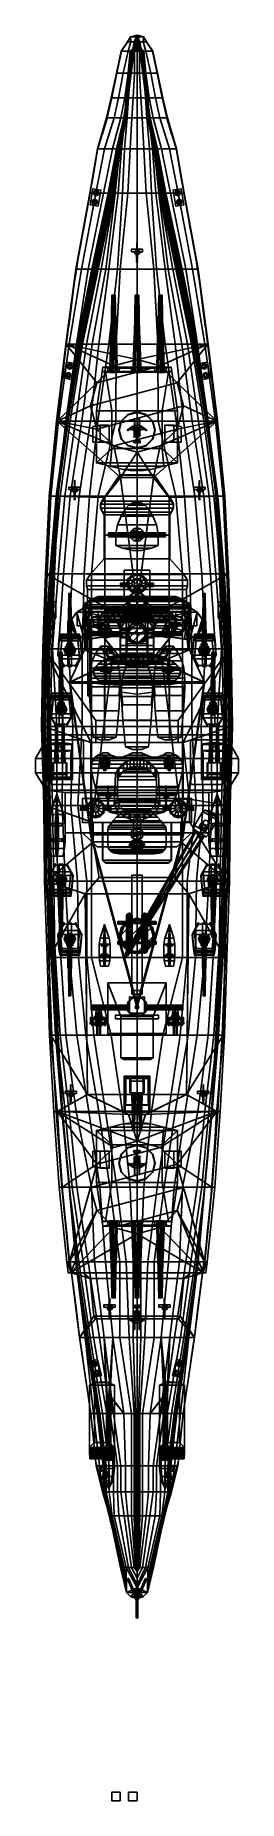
# Model space of a CAD drawing. Header units: millimetres. Extents: x -12 to 12, y -117 to 93.
import ezdxf

# ---------------------------------------------------------------- set-up
doc = ezdxf.new("R2010")
doc.units = ezdxf.units.MM
doc.header["$MEASUREMENT"] = 0
for name, color, linetype in [('barrel', 1, 'Continuous'), ('boats', 1, 'Continuous'), ('railings', 6, 'Continuous'), ('sleeve', 5, 'Continuous'), ('supersctucture', 3, 'Continuous'), ('turret', 2, 'Continuous')]:
    doc.layers.add(name, color=color, linetype=linetype)

msp = doc.modelspace()

# ---------------------------------------------------------------- linework, layer by layer
for points in [[(-0.79, 92.68, 7.14), (-1.1, 92.1, 7.14), (-1.12, 92.1, 7.32), (-0.79, 92.68, 7.32)], [(-0.72, 92.1, 6.31), (-0.72, 92.1, 6.31), (-1.1, 92.1, 7.14), (-0.79, 92.68, 7.14)], [(0, 92.88, 7.14), (-0.79, 92.68, 7.14), (-0.79, 92.68, 7.32), (0, 92.88, 7.32)], [(-0.34, 92.1, 4.81), (-0.72, 92.1, 6.31), (-0.79, 92.68, 7.14), (0, 92.88, 7.14)], [(0, 92.88, 7.14), (0, 92.71, 4.81), (-0.34, 92.1, 4.81), (0, 92.88, 7.14)], [(0, 92.71, 4.81), (0, 92.55, 3.35), (-0.14, 92.1, 3.35), (-0.34, 92.1, 4.81)], [(0, 92.55, 3.35), (0, 92.1, 1.21), (0, 92.1, 1.21), (-0.14, 92.1, 3.35)], [(0.79, 92.68, 7.14), (0, 92.88, 7.14), (0, 92.88, 7.32), (0.79, 92.68, 7.32)], [(0.72, 92.1, 6.31), (0.34, 92.1, 4.81), (0, 92.88, 7.14), (0.79, 92.68, 7.14)], [(0, 92.88, 7.14), (0.34, 92.1, 4.81), (0, 92.71, 4.81), (0, 92.88, 7.14)], [(0.34, 92.1, 4.81), (0.14, 92.1, 3.35), (0, 92.55, 3.35), (0, 92.71, 4.81)], [(0.14, 92.1, 3.35), (0, 92.1, 1.21), (0, 92.1, 1.21), (0, 92.55, 3.35)], [(0.72, 92.1, 6.31), (0.72, 92.1, 6.31), (0.79, 92.68, 7.14), (1.1, 92.1, 7.14)], [(1.1, 92.1, 7.14), (0.79, 92.68, 7.14), (0.79, 92.68, 7.32), (1.12, 92.1, 7.32)], [(-1.86, 91, 7.08), (-1.04, 91, 5.08), (-1.65, 88.37, 5.08), (-2.43, 88.37, 6.87)], [(-1.82, 91, 7.19), (-1.86, 91, 7.14), (-2.43, 88.37, 7.04), (-2.4, 88.37, 7.11)], [(-1.86, 91, 7.14), (-1.86, 91, 7.08), (-2.43, 88.37, 6.87), (-2.43, 88.37, 7.04)], [(-1.12, 92.1, 7.32), (-1.1, 92.1, 7.14), (-1.86, 91, 7.08), (-1.86, 91, 7.14)], [(-1.12, 92.1, 7.32), (-1.12, 92.1, 7.32), (-1.86, 91, 7.14), (-1.82, 91, 7.19)], [(-1.1, 92.1, 7.14), (-0.72, 92.1, 6.31), (-1.04, 91, 5.08), (-1.86, 91, 7.08)], [(-1.04, 91, 5.08), (-0.54, 91, 2.42), (-1.04, 88.37, 2.42), (-1.65, 88.37, 5.08)], [(-0.66, 91, -4.7), (-0.82, 91, -5.79), (-1.06, 88.37, -5.79), (-0.92, 88.37, -4.7)], [(-0.82, 91, -5.79), (-0.81, 91, -6.14), (-1.03, 88.37, -6.14), (-1.06, 88.37, -5.79)], [(-0.72, 92.1, 6.31), (-0.34, 92.1, 4.81), (-0.54, 91, 2.42), (-1.04, 91, 5.08)], [(-0.54, 91, 2.42), (-0.37, 91, 0.7), (-0.81, 88.37, 0.7), (-1.04, 88.37, 2.42)], [(-0.81, 91, -6.14), (-0.56, 91, -6.59), (-0.81, 88.37, -6.59), (-1.03, 88.37, -6.14)], [(-0.59, 91, -4.39), (-0.66, 91, -4.7), (-0.92, 88.37, -4.7), (-0.83, 88.37, -4.39)], [(-0.41, 91, -2.68), (-0.59, 91, -4.39), (-0.83, 88.37, -4.39), (-0.73, 88.37, -2.68)], [(0, 91.85, -4.7), (0, 91.74, -5.79), (-0.82, 91, -5.79), (-0.66, 91, -4.7)], [(0, 91.74, -5.79), (0, 91.69, -6.14), (-0.81, 91, -6.14), (-0.82, 91, -5.79)], [(0, 91.69, -6.14), (0, 91.43, -6.59), (-0.56, 91, -6.59), (-0.81, 91, -6.14)], [(-0.56, 91, -6.59), (-0.31, 91, -6.83), (-0.31, 88.37, -7.02), (-0.81, 88.37, -6.59)], [(-0.37, 91, 0.7), (-0.35, 91, -0.06), (-0.74, 88.37, -0.06), (-0.81, 88.37, 0.7)], [(-0.35, 91, -0.06), (-0.35, 91, -0.58), (-0.7, 88.37, -0.58), (-0.74, 88.37, -0.06)], [(-0.34, 91, -1.35), (-0.41, 91, -2.68), (-0.73, 88.37, -2.68), (-0.7, 88.37, -1.35)], [(-0.35, 91, -0.58), (-0.34, 91, -1.35), (-0.7, 88.37, -1.35), (-0.7, 88.37, -0.58)], [(0, 91.88, -4.39), (0, 91.85, -4.7), (-0.66, 91, -4.7), (-0.59, 91, -4.39)], [(0, 92, -2.68), (0, 91.88, -4.39), (-0.59, 91, -4.39), (-0.41, 91, -2.68)], [(0, 91.43, -6.59), (0, 91.21, -6.83), (-0.31, 91, -6.83), (-0.56, 91, -6.59)], [(-0.34, 92.1, 4.81), (-0.14, 92.1, 3.35), (-0.37, 91, 0.7), (-0.54, 91, 2.42)], [(0, 92.03, -1.35), (0, 92, -2.68), (-0.41, 91, -2.68), (-0.34, 91, -1.35)], [(-0.14, 92.1, 3.35), (0, 92.1, 1.21), (-0.35, 91, -0.06), (-0.37, 91, 0.7)], [(0, 92.1, 1.21), (0, 92.05, -0.58), (-0.35, 91, -0.58), (-0.35, 91, -0.06)], [(0, 92.05, -0.58), (0, 92.03, -1.35), (-0.34, 91, -1.35), (-0.35, 91, -0.58)], [(0, 91, -6.99), (-0.31, 91, -6.83), (0, 91.21, -6.83), (0, 91, -6.99)], [(0, 88.37, -7.11), (-0.31, 88.37, -7.02), (-0.31, 91, -6.83), (0, 91, -6.99)], [(0.37, 91, 0.7), (0.35, 91, -0.06), (0, 92.1, 1.21), (0.14, 92.1, 3.35)], [(0.35, 91, -0.06), (0.35, 91, -0.58), (0, 92.05, -0.58), (0, 92.1, 1.21)], [(0.35, 91, -0.58), (0.34, 91, -1.35), (0, 92.03, -1.35), (0, 92.05, -0.58)], [(0.34, 91, -1.35), (0.41, 91, -2.68), (0, 92, -2.68), (0, 92.03, -1.35)], [(0.41, 91, -2.68), (0.59, 91, -4.39), (0, 91.88, -4.39), (0, 92, -2.68)], [(0.59, 91, -4.39), (0.66, 91, -4.7), (0, 91.85, -4.7), (0, 91.88, -4.39)], [(0.66, 91, -4.7), (0.82, 91, -5.79), (0, 91.74, -5.79), (0, 91.85, -4.7)], [(0.82, 91, -5.79), (0.81, 91, -6.14), (0, 91.69, -6.14), (0, 91.74, -5.79)], [(0.81, 91, -6.14), (0.56, 91, -6.59), (0, 91.43, -6.59), (0, 91.69, -6.14)], [(0.56, 91, -6.59), (0.31, 91, -6.83), (0, 91.21, -6.83), (0, 91.43, -6.59)], [(0, 91, -6.99), (0, 91.21, -6.83), (0.31, 91, -6.83), (0, 91, -6.99)], [(0, 91, -6.99), (0.31, 91, -6.83), (0.31, 88.37, -7.02), (0, 88.37, -7.11)], [(0.54, 91, 2.42), (0.37, 91, 0.7), (0.14, 92.1, 3.35), (0.34, 92.1, 4.81)], [(0.81, 88.37, -6.59), (0.31, 88.37, -7.02), (0.31, 91, -6.83), (0.56, 91, -6.59)], [(1.04, 91, 5.08), (0.54, 91, 2.42), (0.34, 92.1, 4.81), (0.72, 92.1, 6.31)], [(0.7, 88.37, -1.35), (0.73, 88.37, -2.68), (0.41, 91, -2.68), (0.34, 91, -1.35)], [(0.7, 88.37, -0.58), (0.7, 88.37, -1.35), (0.34, 91, -1.35), (0.35, 91, -0.58)], [(0.81, 88.37, 0.7), (0.74, 88.37, -0.06), (0.35, 91, -0.06), (0.37, 91, 0.7)], [(0.74, 88.37, -0.06), (0.7, 88.37, -0.58), (0.35, 91, -0.58), (0.35, 91, -0.06)], [(1.04, 88.37, 2.42), (0.81, 88.37, 0.7), (0.37, 91, 0.7), (0.54, 91, 2.42)], [(0.73, 88.37, -2.68), (0.83, 88.37, -4.39), (0.59, 91, -4.39), (0.41, 91, -2.68)], [(1.65, 88.37, 5.08), (1.04, 88.37, 2.42), (0.54, 91, 2.42), (1.04, 91, 5.08)], [(1.03, 88.37, -6.14), (0.81, 88.37, -6.59), (0.56, 91, -6.59), (0.81, 91, -6.14)], [(0.83, 88.37, -4.39), (0.92, 88.37, -4.7), (0.66, 91, -4.7), (0.59, 91, -4.39)], [(0.92, 88.37, -4.7), (1.06, 88.37, -5.79), (0.82, 91, -5.79), (0.66, 91, -4.7)], [(1.86, 91, 7.08), (1.04, 91, 5.08), (0.72, 92.1, 6.31), (1.1, 92.1, 7.14)], [(1.06, 88.37, -5.79), (1.03, 88.37, -6.14), (0.81, 91, -6.14), (0.82, 91, -5.79)], [(2.43, 88.37, 6.87), (1.65, 88.37, 5.08), (1.04, 91, 5.08), (1.86, 91, 7.08)], [(1.86, 91, 7.14), (1.86, 91, 7.08), (1.1, 92.1, 7.14), (1.12, 92.1, 7.32)], [(1.82, 91, 7.19), (1.86, 91, 7.14), (1.12, 92.1, 7.32)], [(2.4, 88.37, 7.11), (2.43, 88.37, 7.04), (1.86, 91, 7.14), (1.82, 91, 7.19)], [(2.43, 88.37, 7.04), (2.43, 88.37, 6.87), (1.86, 91, 7.08), (1.86, 91, 7.14)], [(-2.43, 88.37, 6.87), (-1.65, 88.37, 5.08), (-2.21, 85.45, 5.08), (-3.05, 85.45, 6.73)], [(-2.43, 88.37, 7.04), (-2.43, 88.37, 6.87), (-3.05, 85.45, 6.73), (-3.05, 85.45, 6.84)], [(-2.4, 88.37, 7.11), (-2.43, 88.37, 7.04), (-3.05, 85.45, 6.84), (-3, 85.45, 6.99)], [(-1.65, 88.37, 5.08), (-1.04, 88.37, 2.42), (-1.44, 85.45, 2.42), (-2.21, 85.45, 5.08)], [(-1.04, 88.37, 2.42), (-0.81, 88.37, 0.7), (-1.19, 85.45, 0.7), (-1.44, 85.45, 2.42)], [(-0.92, 88.37, -4.7), (-1.06, 88.37, -5.79), (-1.28, 85.45, -5.79), (-1.17, 85.45, -4.7)], [(-1.06, 88.37, -5.79), (-1.03, 88.37, -6.14), (-1.22, 85.45, -6.14), (-1.28, 85.45, -5.79)], [(-1.03, 88.37, -6.14), (-0.81, 88.37, -6.59), (-0.99, 85.45, -6.59), (-1.22, 85.45, -6.14)], [(-0.81, 88.37, 0.7), (-0.74, 88.37, -0.06), (-1.11, 85.45, -0.06), (-1.19, 85.45, 0.7)], [(-0.83, 88.37, -4.39), (-0.92, 88.37, -4.7), (-1.17, 85.45, -4.7), (-1.11, 85.45, -4.39)], [(-0.73, 88.37, -2.68), (-0.83, 88.37, -4.39), (-1.11, 85.45, -4.39), (-1.04, 85.45, -2.68)], [(-0.74, 88.37, -0.06), (-0.7, 88.37, -0.58), (-1.07, 85.45, -0.58), (-1.11, 85.45, -0.06)], [(-0.7, 88.37, -0.58), (-0.7, 88.37, -1.35), (-1.04, 85.45, -1.35), (-1.07, 85.45, -0.58)], [(-0.7, 88.37, -1.35), (-0.73, 88.37, -2.68), (-1.04, 85.45, -2.68), (-1.04, 85.45, -1.35)], [(-0.81, 88.37, -6.59), (-0.31, 88.37, -7.02), (-0.46, 85.45, -7.02), (-0.99, 85.45, -6.59)], [(0, 85.45, -7.11), (-0.46, 85.45, -7.02), (-0.31, 88.37, -7.02), (0, 88.37, -7.11)], [(0, 88.37, -7.11), (0.31, 88.37, -7.02), (0.46, 85.45, -7.02), (0, 85.45, -7.11)], [(0.99, 85.45, -6.59), (0.46, 85.45, -7.02), (0.31, 88.37, -7.02), (0.81, 88.37, -6.59)], [(1.04, 85.45, -1.35), (1.04, 85.45, -2.68), (0.73, 88.37, -2.68), (0.7, 88.37, -1.35)], [(1.07, 85.45, -0.58), (1.04, 85.45, -1.35), (0.7, 88.37, -1.35), (0.7, 88.37, -0.58)], [(1.11, 85.45, -0.06), (1.07, 85.45, -0.58), (0.7, 88.37, -0.58), (0.74, 88.37, -0.06)], [(1.04, 85.45, -2.68), (1.11, 85.45, -4.39), (0.83, 88.37, -4.39), (0.73, 88.37, -2.68)], [(1.19, 85.45, 0.7), (1.11, 85.45, -0.06), (0.74, 88.37, -0.06), (0.81, 88.37, 0.7)], [(1.22, 85.45, -6.14), (0.99, 85.45, -6.59), (0.81, 88.37, -6.59), (1.03, 88.37, -6.14)], [(1.44, 85.45, 2.42), (1.19, 85.45, 0.7), (0.81, 88.37, 0.7), (1.04, 88.37, 2.42)], [(1.11, 85.45, -4.39), (1.17, 85.45, -4.7), (0.92, 88.37, -4.7), (0.83, 88.37, -4.39)], [(1.17, 85.45, -4.7), (1.28, 85.45, -5.79), (1.06, 88.37, -5.79), (0.92, 88.37, -4.7)], [(1.28, 85.45, -5.79), (1.22, 85.45, -6.14), (1.03, 88.37, -6.14), (1.06, 88.37, -5.79)], [(2.21, 85.45, 5.08), (1.44, 85.45, 2.42), (1.04, 88.37, 2.42), (1.65, 88.37, 5.08)], [(3.05, 85.45, 6.73), (2.21, 85.45, 5.08), (1.65, 88.37, 5.08), (2.43, 88.37, 6.87)], [(3, 85.45, 6.99), (3.05, 85.45, 6.84), (2.43, 88.37, 7.04), (2.4, 88.37, 7.11)], [(3.05, 85.45, 6.84), (3.05, 85.45, 6.73), (2.43, 88.37, 6.87), (2.43, 88.37, 7.04)], [(-3, 85.45, 6.99), (-3.05, 85.45, 6.84), (-3.6, 83.08, 6.84), (-3.54, 83.08, 6.9)], [(-3.05, 85.45, 6.84), (-3.05, 85.45, 6.73), (-3.6, 83.08, 6.73), (-3.6, 83.08, 6.84)], [(-3.05, 85.45, 6.73), (-2.21, 85.45, 5.08), (-2.69, 83.08, 4.94), (-3.6, 83.08, 6.73)], [(-2.21, 85.45, 5.08), (-1.44, 85.45, 2.42), (-1.93, 83.08, 2.42), (-2.69, 83.08, 4.94)], [(-1.44, 85.45, 2.42), (-1.19, 85.45, 0.7), (-1.55, 83.08, 0.7), (-1.93, 83.08, 2.42)], [(-1.19, 85.45, 0.7), (-1.11, 85.45, -0.06), (-1.46, 83.08, -0.06), (-1.55, 83.08, 0.7)], [(-1.17, 85.45, -4.7), (-1.28, 85.45, -5.79), (-1.49, 83.08, -5.79), (-1.4, 83.08, -4.7)], [(-1.28, 85.45, -5.79), (-1.22, 85.45, -6.14), (-1.42, 83.08, -6.14), (-1.49, 83.08, -5.79)], [(-1.11, 85.45, -0.06), (-1.07, 85.45, -0.58), (-1.4, 83.08, -0.58), (-1.46, 83.08, -0.06)], [(-1.22, 85.45, -6.14), (-0.99, 85.45, -6.59), (-1.18, 83.08, -6.59), (-1.42, 83.08, -6.14)], [(-1.11, 85.45, -4.39), (-1.17, 85.45, -4.7), (-1.4, 83.08, -4.7), (-1.3, 83.08, -4.39)], [(-1.07, 85.45, -0.58), (-1.04, 85.45, -1.35), (-1.32, 83.08, -1.35), (-1.4, 83.08, -0.58)], [(-1.04, 85.45, -1.35), (-1.04, 85.45, -2.68), (-1.26, 83.08, -2.68), (-1.32, 83.08, -1.35)], [(-1.04, 85.45, -2.68), (-1.11, 85.45, -4.39), (-1.3, 83.08, -4.39), (-1.26, 83.08, -2.68)], [(-0.99, 85.45, -6.59), (-0.46, 85.45, -7.02), (-0.62, 83.08, -7.02), (-1.18, 83.08, -6.59)], [(0, 83.08, -7.11), (-0.62, 83.08, -7.02), (-0.46, 85.45, -7.02), (0, 85.45, -7.11)], [(0, 85.45, -7.11), (0.46, 85.45, -7.02), (0.62, 83.08, -7.02), (0, 83.08, -7.11)], [(1.18, 83.08, -6.59), (0.62, 83.08, -7.02), (0.46, 85.45, -7.02), (0.99, 85.45, -6.59)], [(1.42, 83.08, -6.14), (1.18, 83.08, -6.59), (0.99, 85.45, -6.59), (1.22, 85.45, -6.14)], [(1.32, 83.08, -1.35), (1.26, 83.08, -2.68), (1.04, 85.45, -2.68), (1.04, 85.45, -1.35)], [(1.26, 83.08, -2.68), (1.3, 83.08, -4.39), (1.11, 85.45, -4.39), (1.04, 85.45, -2.68)], [(1.4, 83.08, -0.58), (1.32, 83.08, -1.35), (1.04, 85.45, -1.35), (1.07, 85.45, -0.58)], [(1.46, 83.08, -0.06), (1.4, 83.08, -0.58), (1.07, 85.45, -0.58), (1.11, 85.45, -0.06)], [(1.3, 83.08, -4.39), (1.4, 83.08, -4.7), (1.17, 85.45, -4.7), (1.11, 85.45, -4.39)], [(1.55, 83.08, 0.7), (1.46, 83.08, -0.06), (1.11, 85.45, -0.06), (1.19, 85.45, 0.7)], [(1.4, 83.08, -4.7), (1.49, 83.08, -5.79), (1.28, 85.45, -5.79), (1.17, 85.45, -4.7)], [(1.93, 83.08, 2.42), (1.55, 83.08, 0.7), (1.19, 85.45, 0.7), (1.44, 85.45, 2.42)], [(1.49, 83.08, -5.79), (1.42, 83.08, -6.14), (1.22, 85.45, -6.14), (1.28, 85.45, -5.79)], [(2.69, 83.08, 4.94), (1.93, 83.08, 2.42), (1.44, 85.45, 2.42), (2.21, 85.45, 5.08)], [(3.6, 83.08, 6.73), (2.69, 83.08, 4.94), (2.21, 85.45, 5.08), (3.05, 85.45, 6.73)], [(3.54, 83.08, 6.9), (3.6, 83.08, 6.84), (3.05, 85.45, 6.84), (3, 85.45, 6.99)], [(3.6, 83.08, 6.84), (3.6, 83.08, 6.73), (3.05, 85.45, 6.73), (3.05, 85.45, 6.84)], [(-3.6, 83.08, 6.73), (-2.69, 83.08, 4.94), (-3.85, 79.38, 4.94), (-4.7, 79.38, 6.56)], [(-3.54, 83.08, 6.9), (-3.6, 83.08, 6.84), (-4.7, 79.38, 6.62), (-4.67, 79.38, 6.71)], [(-3.6, 83.08, 6.84), (-3.6, 83.08, 6.73), (-4.7, 79.38, 6.56), (-4.7, 79.38, 6.62)], [(-2.69, 83.08, 4.94), (-1.93, 83.08, 2.42), (-2.9, 79.38, 2.42), (-3.85, 79.38, 4.94)], [(-1.93, 83.08, 2.42), (-1.55, 83.08, 0.7), (-2.42, 79.38, 0.7), (-2.9, 79.38, 2.42)], [(-1.55, 83.08, 0.7), (-1.46, 83.08, -0.06), (-2.27, 79.38, -0.06), (-2.42, 79.38, 0.7)], [(-1.46, 83.08, -0.06), (-1.4, 83.08, -0.58), (-2.19, 79.38, -0.58), (-2.27, 79.38, -0.06)], [(-1.4, 83.08, -0.58), (-1.32, 83.08, -1.35), (-2.11, 79.38, -1.35), (-2.19, 79.38, -0.58)], [(-1.32, 83.08, -1.35), (-1.26, 83.08, -2.68), (-2.01, 79.38, -2.68), (-2.11, 79.38, -1.35)], [(-1.4, 83.08, -4.7), (-1.49, 83.08, -5.79), (-2.04, 79.38, -5.41), (-1.98, 79.38, -4.7)], [(-1.49, 83.08, -5.79), (-1.42, 83.08, -6.14), (-1.83, 79.38, -6.14), (-2.04, 79.38, -5.41)], [(-1.26, 83.08, -2.68), (-1.3, 83.08, -4.39), (-1.97, 79.38, -3.56), (-2.01, 79.38, -2.68)], [(-1.3, 83.08, -4.39), (-1.4, 83.08, -4.7), (-1.98, 79.38, -4.7), (-1.97, 79.38, -3.56)], [(-1.42, 83.08, -6.14), (-1.18, 83.08, -6.59), (-1.5, 79.38, -6.59), (-1.83, 79.38, -6.14)], [(-1.18, 83.08, -6.59), (-0.62, 83.08, -7.02), (-0.82, 79.38, -7.06), (-1.5, 79.38, -6.59)], [(0, 79.38, -7.11), (-0.82, 79.38, -7.06), (-0.62, 83.08, -7.02), (0, 83.08, -7.11)], [(0, 83.08, -7.11), (0.62, 83.08, -7.02), (0.82, 79.38, -7.06), (0, 79.38, -7.11)], [(1.5, 79.38, -6.59), (0.82, 79.38, -7.06), (0.62, 83.08, -7.02), (1.18, 83.08, -6.59)], [(1.83, 79.38, -6.14), (1.5, 79.38, -6.59), (1.18, 83.08, -6.59), (1.42, 83.08, -6.14)], [(2.11, 79.38, -1.35), (2.01, 79.38, -2.68), (1.26, 83.08, -2.68), (1.32, 83.08, -1.35)], [(2.01, 79.38, -2.68), (1.97, 79.38, -3.56), (1.3, 83.08, -4.39), (1.26, 83.08, -2.68)], [(1.97, 79.38, -3.56), (1.98, 79.38, -4.7), (1.4, 83.08, -4.7), (1.3, 83.08, -4.39)], [(2.19, 79.38, -0.58), (2.11, 79.38, -1.35), (1.32, 83.08, -1.35), (1.4, 83.08, -0.58)], [(1.98, 79.38, -4.7), (2.04, 79.38, -5.41), (1.49, 83.08, -5.79), (1.4, 83.08, -4.7)], [(2.27, 79.38, -0.06), (2.19, 79.38, -0.58), (1.4, 83.08, -0.58), (1.46, 83.08, -0.06)], [(2.04, 79.38, -5.41), (1.83, 79.38, -6.14), (1.42, 83.08, -6.14), (1.49, 83.08, -5.79)], [(2.42, 79.38, 0.7), (2.27, 79.38, -0.06), (1.46, 83.08, -0.06), (1.55, 83.08, 0.7)], [(2.9, 79.38, 2.42), (2.42, 79.38, 0.7), (1.55, 83.08, 0.7), (1.93, 83.08, 2.42)], [(3.85, 79.38, 4.94), (2.9, 79.38, 2.42), (1.93, 83.08, 2.42), (2.69, 83.08, 4.94)], [(4.7, 79.38, 6.56), (3.85, 79.38, 4.94), (2.69, 83.08, 4.94), (3.6, 83.08, 6.73)], [(4.67, 79.38, 6.71), (4.7, 79.38, 6.62), (3.6, 83.08, 6.84), (3.54, 83.08, 6.9)], [(4.7, 79.38, 6.62), (4.7, 79.38, 6.56), (3.6, 83.08, 6.73), (3.6, 83.08, 6.84)], [(-4.7, 79.38, 6.56), (-3.85, 79.38, 4.94), (-4.9, 74.12, 4.94), (-5.6, 74.12, 6.38)], [(-4.67, 79.38, 6.71), (-4.7, 79.38, 6.62), (-5.6, 74.12, 6.52), (-5.56, 74.12, 6.59)], [(-4.7, 79.38, 6.62), (-4.7, 79.38, 6.56), (-5.6, 74.12, 6.38), (-5.6, 74.12, 6.52)], [(-3.85, 79.38, 4.94), (-2.9, 79.38, 2.42), (-3.99, 74.12, 2.42), (-4.9, 74.12, 4.94)], [(-2.9, 79.38, 2.42), (-2.42, 79.38, 0.7), (-3.43, 74.12, 0.7), (-3.99, 74.12, 2.42)], [(-2.42, 79.38, 0.7), (-2.27, 79.38, -0.06), (-3.27, 74.12, -0.06), (-3.43, 74.12, 0.7)], [(-2.27, 79.38, -0.06), (-2.19, 79.38, -0.58), (-3.16, 74.12, -0.58), (-3.27, 74.12, -0.06)], [(-2.19, 79.38, -0.58), (-2.11, 79.38, -1.35), (-3.03, 74.12, -1.35), (-3.16, 74.12, -0.58)], [(-2.11, 79.38, -1.35), (-2.01, 79.38, -2.68), (-2.81, 74.12, -2.68), (-3.03, 74.12, -1.35)], [(-2.01, 79.38, -2.68), (-1.97, 79.38, -3.56), (-2.74, 74.12, -3.56), (-2.81, 74.12, -2.68)], [(-1.97, 79.38, -3.56), (-1.98, 79.38, -4.7), (-2.67, 74.12, -4.7), (-2.74, 74.12, -3.56)], [(-1.98, 79.38, -4.7), (-2.04, 79.38, -5.41), (-2.58, 74.12, -5.31), (-2.67, 74.12, -4.7)], [(-2.04, 79.38, -5.41), (-1.83, 79.38, -6.14), (-2.25, 74.12, -6.14), (-2.58, 74.12, -5.31)], [(-1.83, 79.38, -6.14), (-1.5, 79.38, -6.59), (-1.72, 74.12, -6.74), (-2.25, 74.12, -6.14)], [(-1.5, 79.38, -6.59), (-0.82, 79.38, -7.06), (-1.1, 74.12, -7.06), (-1.72, 74.12, -6.74)], [(0, 74.12, -7.11), (-1.1, 74.12, -7.06), (-0.82, 79.38, -7.06), (0, 79.38, -7.11)], [(0, 79.38, -7.11), (0.82, 79.38, -7.06), (1.1, 74.12, -7.06), (0, 74.12, -7.11)], [(1.72, 74.12, -6.74), (1.1, 74.12, -7.06), (0.82, 79.38, -7.06), (1.5, 79.38, -6.59)], [(2.25, 74.12, -6.14), (1.72, 74.12, -6.74), (1.5, 79.38, -6.59), (1.83, 79.38, -6.14)], [(2.58, 74.12, -5.31), (2.25, 74.12, -6.14), (1.83, 79.38, -6.14), (2.04, 79.38, -5.41)], [(2.74, 74.12, -3.56), (2.67, 74.12, -4.7), (1.98, 79.38, -4.7), (1.97, 79.38, -3.56)], [(2.81, 74.12, -2.68), (2.74, 74.12, -3.56), (1.97, 79.38, -3.56), (2.01, 79.38, -2.68)], [(2.67, 74.12, -4.7), (2.58, 74.12, -5.31), (2.04, 79.38, -5.41), (1.98, 79.38, -4.7)], [(3.03, 74.12, -1.35), (2.81, 74.12, -2.68), (2.01, 79.38, -2.68), (2.11, 79.38, -1.35)], [(3.16, 74.12, -0.58), (3.03, 74.12, -1.35), (2.11, 79.38, -1.35), (2.19, 79.38, -0.58)], [(3.27, 74.12, -0.06), (3.16, 74.12, -0.58), (2.19, 79.38, -0.58), (2.27, 79.38, -0.06)], [(3.43, 74.12, 0.7), (3.27, 74.12, -0.06), (2.27, 79.38, -0.06), (2.42, 79.38, 0.7)], [(3.99, 74.12, 2.42), (3.43, 74.12, 0.7), (2.42, 79.38, 0.7), (2.9, 79.38, 2.42)], [(4.9, 74.12, 4.94), (3.99, 74.12, 2.42), (2.9, 79.38, 2.42), (3.85, 79.38, 4.94)], [(5.6, 74.12, 6.38), (4.9, 74.12, 4.94), (3.85, 79.38, 4.94), (4.7, 79.38, 6.56)], [(5.56, 74.12, 6.59), (5.6, 74.12, 6.52), (4.7, 79.38, 6.62), (4.67, 79.38, 6.71)], [(5.6, 74.12, 6.52), (5.6, 74.12, 6.38), (4.7, 79.38, 6.56), (4.7, 79.38, 6.62)], [(-5.6, 74.12, 6.38), (-4.9, 74.12, 4.94), (-6.58, 65.07, 4.57), (-7.26, 65.07, 6.08)], [(-5.56, 74.12, 6.59), (-5.6, 74.12, 6.52), (-7.26, 65.07, 6.25), (-7.22, 65.07, 6.37)], [(-5.6, 74.12, 6.52), (-5.6, 74.12, 6.38), (-7.26, 65.07, 6.08), (-7.26, 65.07, 6.25)], [(-4.9, 74.12, 4.94), (-3.99, 74.12, 2.42), (-5.81, 65.07, 2.42), (-6.58, 65.07, 4.57)], [(-3.99, 74.12, 2.42), (-3.43, 74.12, 0.7), (-5.36, 65.07, 0.7), (-5.81, 65.07, 2.42)], [(-4.62, 72.57, 6.65), (-4.28, 74.48, 6.65), (-5.22, 74.65, 6.65), (-5.56, 72.74, 6.65)], [(-5.22, 74.65, 6.65), (-5.22, 74.65, 6.55), (-5.56, 72.74, 6.55), (-5.56, 72.74, 6.65)], [(-3.43, 74.12, 0.7), (-3.27, 74.12, -0.06), (-5.19, 65.07, -0.06), (-5.36, 65.07, 0.7)], [(-4.28, 74.48, 6.65), (-4.28, 74.48, 6.55), (-5.22, 74.65, 6.55), (-5.22, 74.65, 6.65)], [(-3.27, 74.12, -0.06), (-3.16, 74.12, -0.58), (-5.09, 65.07, -0.58), (-5.19, 65.07, -0.06)], [(-5.01, 74.4, 7.23), (-5.14, 74.19, 7.23), (-5.09, 73.96, 7.23), (-4.77, 74.45, 7.23)], [(-5.01, 74.4, 7.13), (-5.14, 74.19, 7.13), (-5.14, 74.19, 7.23), (-5.01, 74.4, 7.23)], [(-5.14, 74.19, 7.13), (-5.09, 73.96, 7.13), (-5.09, 73.96, 7.23), (-5.14, 74.19, 7.23)], [(-4.77, 74.45, 7.23), (-5.09, 73.96, 7.23), (-4.88, 73.82, 7.23), (-4.56, 74.32, 7.23)], [(-3.16, 74.12, -0.58), (-3.03, 74.12, -1.35), (-4.94, 65.07, -1.35), (-5.09, 65.07, -0.58)], [(-5.09, 73.96, 7.13), (-4.88, 73.82, 7.13), (-4.88, 73.82, 7.23), (-5.09, 73.96, 7.23)], [(-4.96, 74.33, 6.65), (-5.05, 74.18, 6.65), (-5.05, 74.18, 7.13), (-4.96, 74.33, 7.13)], [(-5.05, 74.18, 6.65), (-5.02, 74.01, 6.65), (-5.02, 74.01, 7.13), (-5.05, 74.18, 7.13)], [(-5.02, 74.01, 6.65), (-4.87, 73.91, 6.65), (-4.87, 73.91, 7.13), (-5.02, 74.01, 7.13)], [(-4.77, 74.45, 7.13), (-5.01, 74.4, 7.13), (-5.01, 74.4, 7.23), (-4.77, 74.45, 7.23)], [(-4.79, 74.37, 6.65), (-4.96, 74.33, 6.65), (-4.96, 74.33, 7.13), (-4.79, 74.37, 7.13)], [(-3.03, 74.12, -1.35), (-2.81, 74.12, -2.68), (-4.73, 65.07, -2.68), (-4.94, 65.07, -1.35)], [(-4.56, 74.32, 7.23), (-4.88, 73.82, 7.23), (-4.64, 73.88, 7.23), (-4.51, 74.08, 7.23)], [(-4.88, 73.82, 7.13), (-4.64, 73.88, 7.13), (-4.64, 73.88, 7.23), (-4.88, 73.82, 7.23)], [(-4.87, 73.91, 6.65), (-4.7, 73.95, 6.65), (-4.7, 73.95, 7.13), (-4.87, 73.91, 7.13)], [(-4.64, 74.27, 6.65), (-4.79, 74.37, 6.65), (-4.79, 74.37, 7.13), (-4.64, 74.27, 7.13)], [(-4.56, 74.32, 7.13), (-4.77, 74.45, 7.13), (-4.77, 74.45, 7.23), (-4.56, 74.32, 7.23)], [(-2.81, 74.12, -2.68), (-2.74, 74.12, -3.56), (-4.62, 65.07, -3.56), (-4.73, 65.07, -2.68)], [(-4.7, 73.95, 6.65), (-4.6, 74.1, 6.65), (-4.6, 74.1, 7.13), (-4.7, 73.95, 7.13)], [(-4.6, 74.1, 6.65), (-4.64, 74.27, 6.65), (-4.64, 74.27, 7.13), (-4.6, 74.1, 7.13)], [(-4.64, 73.88, 7.13), (-4.51, 74.08, 7.13), (-4.51, 74.08, 7.23), (-4.64, 73.88, 7.23)], [(-4.62, 72.57, 6.55), (-4.28, 74.48, 6.55), (-4.28, 74.48, 6.65), (-4.62, 72.57, 6.65)], [(-2.74, 74.12, -3.56), (-2.67, 74.12, -4.7), (-4.23, 65.07, -4.7), (-4.62, 65.07, -3.56)], [(-4.51, 74.08, 7.13), (-4.56, 74.32, 7.13), (-4.56, 74.32, 7.23), (-4.51, 74.08, 7.23)], [(-2.67, 74.12, -4.7), (-2.58, 74.12, -5.31), (-3.71, 65.07, -5.53), (-4.23, 65.07, -4.7)], [(-2.58, 74.12, -5.31), (-2.25, 74.12, -6.14), (-3.33, 65.07, -6.03), (-3.71, 65.07, -5.53)], [(-2.25, 74.12, -6.14), (-1.72, 74.12, -6.74), (-2.31, 65.07, -6.85), (-3.33, 65.07, -6.03)], [(-1.72, 74.12, -6.74), (-1.1, 74.12, -7.06), (-1.98, 65.07, -7.06), (-2.31, 65.07, -6.85)], [(0, 65.07, -7.11), (-1.98, 65.07, -7.06), (-1.1, 74.12, -7.06), (0, 74.12, -7.11)], [(0, 74.12, -7.11), (1.1, 74.12, -7.06), (1.98, 65.07, -7.06), (0, 65.07, -7.11)], [(2.31, 65.07, -6.85), (1.98, 65.07, -7.06), (1.1, 74.12, -7.06), (1.72, 74.12, -6.74)], [(3.33, 65.07, -6.03), (2.31, 65.07, -6.85), (1.72, 74.12, -6.74), (2.25, 74.12, -6.14)], [(3.71, 65.07, -5.53), (3.33, 65.07, -6.03), (2.25, 74.12, -6.14), (2.58, 74.12, -5.31)], [(4.23, 65.07, -4.7), (3.71, 65.07, -5.53), (2.58, 74.12, -5.31), (2.67, 74.12, -4.7)], [(4.62, 65.07, -3.56), (4.23, 65.07, -4.7), (2.67, 74.12, -4.7), (2.74, 74.12, -3.56)], [(4.73, 65.07, -2.68), (4.62, 65.07, -3.56), (2.74, 74.12, -3.56), (2.81, 74.12, -2.68)], [(4.94, 65.07, -1.35), (4.73, 65.07, -2.68), (2.81, 74.12, -2.68), (3.03, 74.12, -1.35)], [(5.09, 65.07, -0.58), (4.94, 65.07, -1.35), (3.03, 74.12, -1.35), (3.16, 74.12, -0.58)], [(5.19, 65.07, -0.06), (5.09, 65.07, -0.58), (3.16, 74.12, -0.58), (3.27, 74.12, -0.06)], [(5.36, 65.07, 0.7), (5.19, 65.07, -0.06), (3.27, 74.12, -0.06), (3.43, 74.12, 0.7)], [(5.81, 65.07, 2.42), (5.36, 65.07, 0.7), (3.43, 74.12, 0.7), (3.99, 74.12, 2.42)], [(6.58, 65.07, 4.57), (5.81, 65.07, 2.42), (3.99, 74.12, 2.42), (4.9, 74.12, 4.94)], [(5.56, 72.74, 6.65), (5.22, 74.65, 6.65), (4.28, 74.48, 6.65), (4.62, 72.57, 6.65)], [(5.22, 74.65, 6.65), (5.22, 74.65, 6.55), (4.28, 74.48, 6.55), (4.28, 74.48, 6.65)], [(4.28, 74.48, 6.65), (4.28, 74.48, 6.55), (4.62, 72.57, 6.55), (4.62, 72.57, 6.65)], [(4.56, 74.32, 7.23), (4.51, 74.08, 7.23), (4.64, 73.88, 7.23), (4.77, 74.45, 7.23)], [(4.56, 74.32, 7.13), (4.51, 74.08, 7.13), (4.51, 74.08, 7.23), (4.56, 74.32, 7.23)], [(4.51, 74.08, 7.13), (4.64, 73.88, 7.13), (4.64, 73.88, 7.23), (4.51, 74.08, 7.23)], [(4.77, 74.45, 7.13), (4.56, 74.32, 7.13), (4.56, 74.32, 7.23), (4.77, 74.45, 7.23)], [(4.64, 74.27, 6.65), (4.6, 74.1, 6.65), (4.6, 74.1, 7.13), (4.64, 74.27, 7.13)], [(4.6, 74.1, 6.65), (4.69, 73.95, 6.65), (4.69, 73.95, 7.13), (4.6, 74.1, 7.13)], [(4.77, 74.45, 7.23), (4.64, 73.88, 7.23), (4.88, 73.82, 7.23), (5.01, 74.4, 7.23)], [(4.79, 74.37, 6.65), (4.64, 74.27, 6.65), (4.64, 74.27, 7.13), (4.79, 74.37, 7.13)], [(4.64, 73.88, 7.13), (4.88, 73.82, 7.13), (4.88, 73.82, 7.23), (4.64, 73.88, 7.23)], [(4.69, 73.95, 6.65), (4.87, 73.91, 6.65), (4.87, 73.91, 7.13), (4.69, 73.95, 7.13)], [(5.01, 74.4, 7.13), (4.77, 74.45, 7.13), (4.77, 74.45, 7.23), (5.01, 74.4, 7.23)], [(4.96, 74.33, 6.65), (4.79, 74.37, 6.65), (4.79, 74.37, 7.13), (4.96, 74.33, 7.13)], [(4.87, 73.91, 6.65), (5.02, 74.01, 6.65), (5.02, 74.01, 7.13), (4.87, 73.91, 7.13)], [(5.01, 74.4, 7.23), (4.88, 73.82, 7.23), (5.09, 73.96, 7.23), (5.14, 74.19, 7.23)], [(4.88, 73.82, 7.13), (5.09, 73.96, 7.13), (5.09, 73.96, 7.23), (4.88, 73.82, 7.23)], [(7.26, 65.07, 6.08), (6.58, 65.07, 4.57), (4.9, 74.12, 4.94), (5.6, 74.12, 6.38)], [(5.05, 74.18, 6.65), (4.96, 74.33, 6.65), (4.96, 74.33, 7.13), (5.05, 74.18, 7.13)], [(5.14, 74.19, 7.13), (5.01, 74.4, 7.13), (5.01, 74.4, 7.23), (5.14, 74.19, 7.23)], [(5.02, 74.01, 6.65), (5.05, 74.18, 6.65), (5.05, 74.18, 7.13), (5.02, 74.01, 7.13)], [(5.09, 73.96, 7.13), (5.14, 74.19, 7.13), (5.14, 74.19, 7.23), (5.09, 73.96, 7.23)], [(5.56, 72.74, 6.55), (5.22, 74.65, 6.55), (5.22, 74.65, 6.65), (5.56, 72.74, 6.65)], [(7.22, 65.07, 6.37), (7.26, 65.07, 6.25), (5.6, 74.12, 6.52), (5.56, 74.12, 6.59)], [(7.26, 65.07, 6.25), (7.26, 65.07, 6.08), (5.6, 74.12, 6.38), (5.6, 74.12, 6.52)], [(-5.56, 72.74, 6.65), (-5.56, 72.74, 6.55), (-4.62, 72.57, 6.55), (-4.62, 72.57, 6.65)], [(-5.2, 73.34, 7.23), (-5.33, 73.13, 7.23), (-5.28, 72.89, 7.23), (-4.96, 73.39, 7.23)], [(-5.2, 73.34, 7.13), (-5.33, 73.13, 7.13), (-5.33, 73.13, 7.23), (-5.2, 73.34, 7.23)], [(-5.33, 73.13, 7.13), (-5.28, 72.89, 7.13), (-5.28, 72.89, 7.23), (-5.33, 73.13, 7.23)], [(-4.96, 73.39, 7.23), (-5.28, 72.89, 7.23), (-5.07, 72.76, 7.23), (-4.75, 73.26, 7.23)], [(-5.28, 72.89, 7.13), (-5.07, 72.76, 7.13), (-5.07, 72.76, 7.23), (-5.28, 72.89, 7.23)], [(-5.15, 73.26, 6.65), (-5.24, 73.12, 6.65), (-5.24, 73.12, 7.13), (-5.15, 73.26, 7.13)], [(-5.24, 73.12, 6.65), (-5.2, 72.94, 6.65), (-5.2, 72.94, 7.13), (-5.24, 73.12, 7.13)], [(-4.96, 73.39, 7.13), (-5.2, 73.34, 7.13), (-5.2, 73.34, 7.23), (-4.96, 73.39, 7.23)], [(-5.2, 72.94, 6.65), (-5.05, 72.85, 6.65), (-5.05, 72.85, 7.13), (-5.2, 72.94, 7.13)], [(-4.97, 73.3, 6.65), (-5.15, 73.26, 6.65), (-5.15, 73.26, 7.13), (-4.97, 73.3, 7.13)], [(-4.75, 73.26, 7.23), (-5.07, 72.76, 7.23), (-4.83, 72.81, 7.23), (-4.7, 73.02, 7.23)], [(-5.07, 72.76, 7.13), (-4.83, 72.81, 7.13), (-4.83, 72.81, 7.23), (-5.07, 72.76, 7.23)], [(-5.05, 72.85, 6.65), (-4.88, 72.89, 6.65), (-4.88, 72.89, 7.13), (-5.05, 72.85, 7.13)], [(-4.83, 73.21, 6.65), (-4.97, 73.3, 6.65), (-4.97, 73.3, 7.13), (-4.83, 73.21, 7.13)], [(-4.75, 73.26, 7.13), (-4.96, 73.39, 7.13), (-4.96, 73.39, 7.23), (-4.75, 73.26, 7.23)], [(-4.88, 72.89, 6.65), (-4.79, 73.04, 6.65), (-4.79, 73.04, 7.13), (-4.88, 72.89, 7.13)], [(-4.79, 73.04, 6.65), (-4.83, 73.21, 6.65), (-4.83, 73.21, 7.13), (-4.79, 73.04, 7.13)], [(-4.83, 72.81, 7.13), (-4.7, 73.02, 7.13), (-4.7, 73.02, 7.23), (-4.83, 72.81, 7.23)], [(-4.7, 73.02, 7.13), (-4.75, 73.26, 7.13), (-4.75, 73.26, 7.23), (-4.7, 73.02, 7.23)], [(4.62, 72.57, 6.65), (4.62, 72.57, 6.55), (5.56, 72.74, 6.55), (5.56, 72.74, 6.65)], [(4.75, 73.26, 7.23), (4.7, 73.02, 7.23), (4.83, 72.81, 7.23), (4.96, 73.39, 7.23)], [(4.75, 73.26, 7.13), (4.7, 73.02, 7.13), (4.7, 73.02, 7.23), (4.75, 73.26, 7.23)], [(4.7, 73.02, 7.13), (4.83, 72.81, 7.13), (4.83, 72.81, 7.23), (4.7, 73.02, 7.23)], [(4.96, 73.39, 7.13), (4.75, 73.26, 7.13), (4.75, 73.26, 7.23), (4.96, 73.39, 7.23)], [(4.83, 73.21, 6.65), (4.79, 73.04, 6.65), (4.79, 73.04, 7.13), (4.83, 73.21, 7.13)], [(4.79, 73.04, 6.65), (4.88, 72.89, 6.65), (4.88, 72.89, 7.13), (4.79, 73.04, 7.13)], [(4.96, 73.39, 7.23), (4.83, 72.81, 7.23), (5.07, 72.76, 7.23), (5.2, 73.34, 7.23)], [(4.97, 73.3, 6.65), (4.83, 73.21, 6.65), (4.83, 73.21, 7.13), (4.97, 73.3, 7.13)], [(4.83, 72.81, 7.13), (5.07, 72.76, 7.13), (5.07, 72.76, 7.23), (4.83, 72.81, 7.23)], [(4.88, 72.89, 6.65), (5.05, 72.85, 6.65), (5.05, 72.85, 7.13), (4.88, 72.89, 7.13)], [(5.2, 73.34, 7.13), (4.96, 73.39, 7.13), (4.96, 73.39, 7.23), (5.2, 73.34, 7.23)], [(5.15, 73.26, 6.65), (4.97, 73.3, 6.65), (4.97, 73.3, 7.13), (5.15, 73.26, 7.13)], [(5.05, 72.85, 6.65), (5.2, 72.94, 6.65), (5.2, 72.94, 7.13), (5.05, 72.85, 7.13)], [(5.2, 73.34, 7.23), (5.07, 72.76, 7.23), (5.28, 72.89, 7.23), (5.33, 73.13, 7.23)], [(5.07, 72.76, 7.13), (5.28, 72.89, 7.13), (5.28, 72.89, 7.23), (5.07, 72.76, 7.23)], [(5.24, 73.12, 6.65), (5.15, 73.26, 6.65), (5.15, 73.26, 7.13), (5.24, 73.12, 7.13)], [(5.33, 73.13, 7.13), (5.2, 73.34, 7.13), (5.2, 73.34, 7.23), (5.33, 73.13, 7.23)], [(5.2, 72.94, 6.65), (5.24, 73.12, 6.65), (5.24, 73.12, 7.13), (5.2, 72.94, 7.13)], [(5.28, 72.89, 7.13), (5.33, 73.13, 7.13), (5.33, 73.13, 7.23), (5.28, 72.89, 7.23)], [(-0.25, 67.07, 6.49), (-0.12, 67.29, 6.49), (-0.14, 67.31, 6.46), (-0.28, 67.07, 6.46)], [(-0.14, 67.31, 6.41), (-0.28, 67.07, 6.41), (-0.28, 67.07, 6.46), (-0.14, 67.31, 6.46)], [(-0.12, 67.29, 6.49), (-0.25, 67.07, 6.49), (-0.25, 67.07, 7.1), (-0.12, 67.29, 7.1)], [(-0.12, 67.29, 6.49), (0.13, 67.29, 6.49), (0.14, 67.31, 6.46), (-0.14, 67.31, 6.46)], [(0.14, 67.31, 6.41), (-0.14, 67.31, 6.41), (-0.14, 67.31, 6.46), (0.14, 67.31, 6.46)], [(0.13, 67.29, 6.49), (-0.12, 67.29, 6.49), (-0.12, 67.29, 7.1), (0.13, 67.29, 7.1)], [(0.13, 67.29, 6.49), (0.25, 67.07, 6.49), (0.28, 67.07, 6.46), (0.14, 67.31, 6.46)], [(0.25, 67.07, 6.49), (0.13, 67.29, 6.49), (0.13, 67.29, 7.1), (0.25, 67.07, 7.1)], [(0.28, 67.07, 6.41), (0.14, 67.31, 6.41), (0.14, 67.31, 6.46), (0.28, 67.07, 6.46)], [(-7.26, 65.07, 6.08), (-6.58, 65.07, 4.57), (-8.04, 56.16, 4.57), (-8.43, 56.16, 5.74)], [(-7.22, 65.07, 6.37), (-7.26, 65.07, 6.25), (-8.43, 56.16, 6.12), (-8.38, 56.16, 6.24)], [(-7.26, 65.07, 6.25), (-7.26, 65.07, 6.08), (-8.43, 56.16, 5.74), (-8.43, 56.16, 6.12)], [(-6.58, 65.07, 4.57), (-5.81, 65.07, 2.42), (-7.16, 56.16, 1.11), (-8.04, 56.16, 4.57)], [(-5.81, 65.07, 2.42), (-5.36, 65.07, 0.7), (-7.12, 56.16, 0.7), (-7.16, 56.16, 1.11)], [(-5.36, 65.07, 0.7), (-5.19, 65.07, -0.06), (-6.97, 56.16, -0.06), (-7.12, 56.16, 0.7)], [(-5.19, 65.07, -0.06), (-5.09, 65.07, -0.58), (-6.91, 56.16, -0.58), (-6.97, 56.16, -0.06)], [(-5.09, 65.07, -0.58), (-4.94, 65.07, -1.35), (-6.83, 56.16, -1.35), (-6.91, 56.16, -0.58)], [(-4.94, 65.07, -1.35), (-4.73, 65.07, -2.68), (-6.65, 56.16, -2.68), (-6.83, 56.16, -1.35)], [(-4.73, 65.07, -2.68), (-4.62, 65.07, -3.56), (-6.47, 56.16, -3.56), (-6.65, 56.16, -2.68)], [(-4.62, 65.07, -3.56), (-4.23, 65.07, -4.7), (-5.99, 56.16, -4.7), (-6.47, 56.16, -3.56)], [(-4.23, 65.07, -4.7), (-3.71, 65.07, -5.53), (-5.3, 56.16, -5.53), (-5.99, 56.16, -4.7)], [(-3.71, 65.07, -5.53), (-3.33, 65.07, -6.03), (-4.51, 56.16, -6.24), (-5.3, 56.16, -5.53)], [(-3.33, 65.07, -6.03), (-2.31, 65.07, -6.85), (-3.33, 56.16, -6.85), (-4.51, 56.16, -6.24)], [(-2.31, 65.07, -6.85), (-1.98, 65.07, -7.06), (-2.47, 56.16, -7.02), (-3.33, 56.16, -6.85)], [(0, 56.16, -7.11), (-2.47, 56.16, -7.02), (-1.98, 65.07, -7.06), (0, 65.07, -7.11)], [(-0.12, 66.85, 6.49), (-0.25, 67.07, 6.49), (-0.28, 67.07, 6.46), (-0.14, 66.83, 6.46)], [(-0.28, 67.07, 6.41), (-0.14, 66.83, 6.41), (-0.14, 66.83, 6.46), (-0.28, 67.07, 6.46)], [(-0.25, 67.07, 6.49), (-0.12, 66.85, 6.49), (-0.12, 66.85, 7.1), (-0.25, 67.07, 7.1)], [(0.13, 66.85, 6.49), (-0.12, 66.85, 6.49), (-0.14, 66.83, 6.46), (0.14, 66.83, 6.46)], [(-0.14, 66.83, 6.41), (0.14, 66.83, 6.41), (0.14, 66.83, 6.46), (-0.14, 66.83, 6.46)], [(-0.12, 66.85, 6.49), (0.13, 66.85, 6.49), (0.13, 66.85, 7.1), (-0.12, 66.85, 7.1)], [(0, 65.07, -7.11), (1.98, 65.07, -7.06), (2.47, 56.16, -7.02), (0, 56.16, -7.11)], [(0.13, 66.85, 6.49), (0.25, 67.07, 6.49), (0.25, 67.07, 7.1), (0.13, 66.85, 7.1)], [(0.25, 67.07, 6.49), (0.13, 66.85, 6.49), (0.14, 66.83, 6.46), (0.28, 67.07, 6.46)], [(0.14, 66.83, 6.41), (0.28, 67.07, 6.41), (0.28, 67.07, 6.46), (0.14, 66.83, 6.46)], [(3.33, 56.16, -6.85), (2.47, 56.16, -7.02), (1.98, 65.07, -7.06), (2.31, 65.07, -6.85)], [(4.51, 56.16, -6.24), (3.33, 56.16, -6.85), (2.31, 65.07, -6.85), (3.33, 65.07, -6.03)], [(5.3, 56.16, -5.53), (4.51, 56.16, -6.24), (3.33, 65.07, -6.03), (3.71, 65.07, -5.53)], [(5.99, 56.16, -4.7), (5.3, 56.16, -5.53), (3.71, 65.07, -5.53), (4.23, 65.07, -4.7)], [(6.47, 56.16, -3.56), (5.99, 56.16, -4.7), (4.23, 65.07, -4.7), (4.62, 65.07, -3.56)], [(6.65, 56.16, -2.68), (6.47, 56.16, -3.56), (4.62, 65.07, -3.56), (4.73, 65.07, -2.68)], [(6.83, 56.16, -1.35), (6.65, 56.16, -2.68), (4.73, 65.07, -2.68), (4.94, 65.07, -1.35)], [(6.91, 56.16, -0.58), (6.83, 56.16, -1.35), (4.94, 65.07, -1.35), (5.09, 65.07, -0.58)], [(6.97, 56.16, -0.06), (6.91, 56.16, -0.58), (5.09, 65.07, -0.58), (5.19, 65.07, -0.06)], [(7.12, 56.16, 0.7), (6.97, 56.16, -0.06), (5.19, 65.07, -0.06), (5.36, 65.07, 0.7)], [(7.16, 56.16, 1.11), (7.12, 56.16, 0.7), (5.36, 65.07, 0.7), (5.81, 65.07, 2.42)], [(8.04, 56.16, 4.57), (7.16, 56.16, 1.11), (5.81, 65.07, 2.42), (6.58, 65.07, 4.57)], [(8.43, 56.16, 5.74), (8.04, 56.16, 4.57), (6.58, 65.07, 4.57), (7.26, 65.07, 6.08)], [(8.38, 56.16, 6.24), (8.43, 56.16, 6.12), (7.26, 65.07, 6.25), (7.22, 65.07, 6.37)], [(8.43, 56.16, 6.12), (8.43, 56.16, 5.74), (7.26, 65.07, 6.08), (7.26, 65.07, 6.25)], [(-8.38, 56.16, 6.24), (-8.43, 56.16, 6.12), (-9.56, 47.04, 5.92), (-9.46, 47.04, 6.12)], [(-8.43, 56.16, 6.12), (-8.43, 56.16, 5.74), (-9.55, 47.04, 5.74), (-9.56, 47.04, 5.92)], [(-8.43, 56.16, 5.74), (-8.04, 56.16, 4.57), (-9.29, 47.04, 4.57), (-9.55, 47.04, 5.74)], [(-8.04, 56.16, 4.57), (-7.16, 56.16, 1.11), (-8.41, 47.04, 1.11), (-9.29, 47.04, 4.57)], [(-7.12, 56.16, 0.7), (-6.97, 56.16, -0.06), (-8.4, 47.04, -0.06), (-8.42, 47.04, 0.7)], [(-7.16, 56.16, 1.11), (-7.12, 56.16, 0.7), (-8.42, 47.04, 0.7), (-8.41, 47.04, 1.11)], [(-6.97, 56.16, -0.06), (-6.91, 56.16, -0.58), (-8.37, 47.04, -0.58), (-8.4, 47.04, -0.06)], [(-6.91, 56.16, -0.58), (-6.83, 56.16, -1.35), (-8.33, 47.04, -1.35), (-8.37, 47.04, -0.58)], [(-6.83, 56.16, -1.35), (-6.65, 56.16, -2.68), (-8.16, 47.04, -2.68), (-8.33, 47.04, -1.35)], [(-6.65, 56.16, -2.68), (-6.47, 56.16, -3.56), (-7.91, 47.04, -3.56), (-8.16, 47.04, -2.68)], [(-6.47, 56.16, -3.56), (-5.99, 56.16, -4.7), (-7.29, 47.04, -4.7), (-7.91, 47.04, -3.56)], [(-5.99, 56.16, -4.7), (-5.3, 56.16, -5.53), (-6.54, 47.04, -5.53), (-7.29, 47.04, -4.7)], [(-5.3, 56.16, -5.53), (-4.51, 56.16, -6.24), (-5.51, 47.04, -6.24), (-6.54, 47.04, -5.53)], [(-4.51, 56.16, -6.24), (-3.33, 56.16, -6.85), (-4.65, 47.04, -6.62), (-5.51, 47.04, -6.24)], [(-3.33, 56.16, -6.85), (-2.47, 56.16, -7.02), (-2.5, 47.04, -7.02), (-4.65, 47.04, -6.62)], [(0, 47.04, -7.11), (-2.5, 47.04, -7.02), (-2.47, 56.16, -7.02), (0, 56.16, -7.11)], [(0, 56.16, -7.11), (2.47, 56.16, -7.02), (2.5, 47.04, -7.02), (0, 47.04, -7.11)], [(4.65, 47.04, -6.62), (2.5, 47.04, -7.02), (2.47, 56.16, -7.02), (3.33, 56.16, -6.85)], [(5.51, 47.04, -6.24), (4.65, 47.04, -6.62), (3.33, 56.16, -6.85), (4.51, 56.16, -6.24)], [(6.54, 47.04, -5.53), (5.51, 47.04, -6.24), (4.51, 56.16, -6.24), (5.3, 56.16, -5.53)], [(7.29, 47.04, -4.7), (6.54, 47.04, -5.53), (5.3, 56.16, -5.53), (5.99, 56.16, -4.7)], [(7.91, 47.04, -3.56), (7.29, 47.04, -4.7), (5.99, 56.16, -4.7), (6.47, 56.16, -3.56)], [(8.16, 47.04, -2.68), (7.91, 47.04, -3.56), (6.47, 56.16, -3.56), (6.65, 56.16, -2.68)], [(8.33, 47.04, -1.35), (8.16, 47.04, -2.68), (6.65, 56.16, -2.68), (6.83, 56.16, -1.35)], [(8.37, 47.04, -0.58), (8.33, 47.04, -1.35), (6.83, 56.16, -1.35), (6.91, 56.16, -0.58)], [(8.4, 47.04, -0.06), (8.37, 47.04, -0.58), (6.91, 56.16, -0.58), (6.97, 56.16, -0.06)], [(8.42, 47.04, 0.7), (8.4, 47.04, -0.06), (6.97, 56.16, -0.06), (7.12, 56.16, 0.7)], [(8.41, 47.04, 1.11), (8.42, 47.04, 0.7), (7.12, 56.16, 0.7), (7.16, 56.16, 1.11)], [(9.29, 47.04, 4.57), (8.41, 47.04, 1.11), (7.16, 56.16, 1.11), (8.04, 56.16, 4.57)], [(9.55, 47.04, 5.74), (9.29, 47.04, 4.57), (8.04, 56.16, 4.57), (8.43, 56.16, 5.74)], [(9.46, 47.04, 6.12), (9.56, 47.04, 5.92), (8.43, 56.16, 6.12), (8.38, 56.16, 6.24)], [(9.56, 47.04, 5.92), (9.55, 47.04, 5.74), (8.43, 56.16, 5.74), (8.43, 56.16, 6.12)], [(-8.35, 54.05, 6.28), (-8.35, 54.05, 6.18), (-8.69, 52.14, 6.18), (-8.69, 52.14, 6.28)], [(-7.75, 51.97, 6.28), (-7.41, 53.88, 6.28), (-8.35, 54.05, 6.28), (-8.69, 52.14, 6.28)], [(-8.33, 52.74, 6.86), (-8.46, 52.53, 6.86), (-8.41, 52.29, 6.86), (-8.09, 52.79, 6.86)], [(-8.33, 52.74, 6.76), (-8.46, 52.53, 6.76), (-8.46, 52.53, 6.86), (-8.33, 52.74, 6.86)], [(-8.46, 52.53, 6.76), (-8.41, 52.29, 6.76), (-8.41, 52.29, 6.86), (-8.46, 52.53, 6.86)], [(-8.09, 52.79, 6.86), (-8.41, 52.29, 6.86), (-8.2, 52.16, 6.86), (-7.88, 52.66, 6.86)], [(-8.28, 52.66, 6.28), (-8.37, 52.52, 6.28), (-8.37, 52.52, 6.76), (-8.28, 52.66, 6.76)], [(-8.37, 52.52, 6.28), (-8.33, 52.34, 6.28), (-8.33, 52.34, 6.76), (-8.37, 52.52, 6.76)], [(-7.41, 53.88, 6.28), (-7.41, 53.88, 6.18), (-8.35, 54.05, 6.18), (-8.35, 54.05, 6.28)], [(-8.09, 52.79, 6.76), (-8.33, 52.74, 6.76), (-8.33, 52.74, 6.86), (-8.09, 52.79, 6.86)], [(-8.1, 52.7, 6.28), (-8.28, 52.66, 6.28), (-8.28, 52.66, 6.76), (-8.1, 52.7, 6.76)], [(-8.14, 53.8, 6.86), (-8.27, 53.59, 6.86), (-8.22, 53.36, 6.86), (-7.9, 53.85, 6.86)], [(-8.14, 53.8, 6.76), (-8.27, 53.59, 6.76), (-8.27, 53.59, 6.86), (-8.14, 53.8, 6.86)], [(-8.27, 53.59, 6.76), (-8.22, 53.36, 6.76), (-8.22, 53.36, 6.86), (-8.27, 53.59, 6.86)], [(-7.9, 53.85, 6.86), (-8.22, 53.36, 6.86), (-8.01, 53.22, 6.86), (-7.69, 53.72, 6.86)], [(-8.22, 53.36, 6.76), (-8.01, 53.22, 6.76), (-8.01, 53.22, 6.86), (-8.22, 53.36, 6.86)], [(-7.88, 52.66, 6.86), (-8.2, 52.16, 6.86), (-7.96, 52.21, 6.86), (-7.83, 52.42, 6.86)], [(-8.09, 53.73, 6.28), (-8.18, 53.58, 6.28), (-8.18, 53.58, 6.76), (-8.09, 53.73, 6.76)], [(-8.18, 53.58, 6.28), (-8.15, 53.41, 6.28), (-8.15, 53.41, 6.76), (-8.18, 53.58, 6.76)], [(-8.15, 53.41, 6.28), (-8, 53.31, 6.28), (-8, 53.31, 6.76), (-8.15, 53.41, 6.76)], [(-7.9, 53.85, 6.76), (-8.14, 53.8, 6.76), (-8.14, 53.8, 6.86), (-7.9, 53.85, 6.86)], [(-7.96, 52.61, 6.28), (-8.1, 52.7, 6.28), (-8.1, 52.7, 6.76), (-7.96, 52.61, 6.76)], [(-7.92, 53.77, 6.28), (-8.09, 53.73, 6.28), (-8.09, 53.73, 6.76), (-7.92, 53.77, 6.76)], [(-7.88, 52.66, 6.76), (-8.09, 52.79, 6.76), (-8.09, 52.79, 6.86), (-7.88, 52.66, 6.86)], [(-7.69, 53.72, 6.86), (-8.01, 53.22, 6.86), (-7.77, 53.28, 6.86), (-7.64, 53.48, 6.86)], [(-8.01, 53.22, 6.76), (-7.77, 53.28, 6.76), (-7.77, 53.28, 6.86), (-8.01, 53.22, 6.86)], [(-8, 53.31, 6.28), (-7.83, 53.35, 6.28), (-7.83, 53.35, 6.76), (-8, 53.31, 6.76)], [(-7.92, 52.44, 6.28), (-7.96, 52.61, 6.28), (-7.96, 52.61, 6.76), (-7.92, 52.44, 6.76)], [(-7.77, 53.67, 6.28), (-7.92, 53.77, 6.28), (-7.92, 53.77, 6.76), (-7.77, 53.67, 6.76)], [(-7.69, 53.72, 6.76), (-7.9, 53.85, 6.76), (-7.9, 53.85, 6.86), (-7.69, 53.72, 6.86)], [(-7.83, 52.42, 6.76), (-7.88, 52.66, 6.76), (-7.88, 52.66, 6.86), (-7.83, 52.42, 6.86)], [(-7.83, 53.35, 6.28), (-7.73, 53.5, 6.28), (-7.73, 53.5, 6.76), (-7.83, 53.35, 6.76)], [(-7.73, 53.5, 6.28), (-7.77, 53.67, 6.28), (-7.77, 53.67, 6.76), (-7.73, 53.5, 6.76)], [(-7.77, 53.28, 6.76), (-7.64, 53.48, 6.76), (-7.64, 53.48, 6.86), (-7.77, 53.28, 6.86)], [(-7.75, 51.97, 6.18), (-7.41, 53.88, 6.18), (-7.41, 53.88, 6.28), (-7.75, 51.97, 6.28)], [(-7.64, 53.48, 6.76), (-7.69, 53.72, 6.76), (-7.69, 53.72, 6.86), (-7.64, 53.48, 6.86)], [(2.75, 53.6, 7.96), (-4.76, 51.59, 7.96), (-5.5, 48.84, 7.96), (4.76, 51.59, 7.96)], [(0, 54.34, 7.96), (-2.75, 53.6, 7.96), (-4.76, 51.59, 7.96), (2.75, 53.6, 7.96)], [(-2.75, 53.6, 6.21), (-4.76, 51.59, 6.18), (-4.76, 51.59, 7.96), (-2.75, 53.6, 7.96)], [(0, 54.34, 6.22), (-2.75, 53.6, 6.21), (-2.75, 53.6, 7.96), (0, 54.34, 7.96)], [(2.75, 53.6, 6.21), (0, 54.34, 6.22), (0, 54.34, 7.96), (2.75, 53.6, 7.96)], [(4.76, 51.59, 6.18), (2.75, 53.6, 6.21), (2.75, 53.6, 7.96), (4.76, 51.59, 7.96)], [(8.69, 52.14, 6.28), (8.35, 54.05, 6.28), (7.41, 53.88, 6.28), (7.75, 51.97, 6.28)], [(8.35, 54.05, 6.28), (8.35, 54.05, 6.18), (7.41, 53.88, 6.18), (7.41, 53.88, 6.28)], [(7.41, 53.88, 6.28), (7.41, 53.88, 6.18), (7.75, 51.97, 6.18), (7.75, 51.97, 6.28)], [(7.69, 53.72, 6.86), (7.64, 53.48, 6.86), (7.77, 53.28, 6.86), (7.9, 53.85, 6.86)], [(7.69, 53.72, 6.76), (7.64, 53.48, 6.76), (7.64, 53.48, 6.86), (7.69, 53.72, 6.86)], [(7.64, 53.48, 6.76), (7.77, 53.28, 6.76), (7.77, 53.28, 6.86), (7.64, 53.48, 6.86)], [(7.9, 53.85, 6.76), (7.69, 53.72, 6.76), (7.69, 53.72, 6.86), (7.9, 53.85, 6.86)], [(7.77, 53.67, 6.28), (7.73, 53.5, 6.28), (7.73, 53.5, 6.76), (7.77, 53.67, 6.76)], [(7.73, 53.5, 6.28), (7.82, 53.35, 6.28), (7.82, 53.35, 6.76), (7.73, 53.5, 6.76)], [(7.9, 53.85, 6.86), (7.77, 53.28, 6.86), (8.01, 53.22, 6.86), (8.14, 53.8, 6.86)], [(7.92, 53.77, 6.28), (7.77, 53.67, 6.28), (7.77, 53.67, 6.76), (7.92, 53.77, 6.76)], [(7.77, 53.28, 6.76), (8.01, 53.22, 6.76), (8.01, 53.22, 6.86), (7.77, 53.28, 6.86)], [(7.82, 53.35, 6.28), (8, 53.31, 6.28), (8, 53.31, 6.76), (7.82, 53.35, 6.76)], [(7.88, 52.66, 6.86), (7.83, 52.42, 6.86), (7.96, 52.21, 6.86), (8.09, 52.79, 6.86)], [(7.88, 52.66, 6.76), (7.83, 52.42, 6.76), (7.83, 52.42, 6.86), (7.88, 52.66, 6.86)], [(8.09, 52.79, 6.76), (7.88, 52.66, 6.76), (7.88, 52.66, 6.86), (8.09, 52.79, 6.86)], [(8.14, 53.8, 6.76), (7.9, 53.85, 6.76), (7.9, 53.85, 6.86), (8.14, 53.8, 6.86)], [(8.09, 53.73, 6.28), (7.92, 53.77, 6.28), (7.92, 53.77, 6.76), (8.09, 53.73, 6.76)], [(7.96, 52.61, 6.28), (7.92, 52.44, 6.28), (7.92, 52.44, 6.76), (7.96, 52.61, 6.76)], [(8.09, 52.79, 6.86), (7.96, 52.21, 6.86), (8.2, 52.16, 6.86), (8.33, 52.74, 6.86)], [(8.1, 52.7, 6.28), (7.96, 52.61, 6.28), (7.96, 52.61, 6.76), (8.1, 52.7, 6.76)], [(8, 53.31, 6.28), (8.15, 53.41, 6.28), (8.15, 53.41, 6.76), (8, 53.31, 6.76)], [(8.14, 53.8, 6.86), (8.01, 53.22, 6.86), (8.22, 53.36, 6.86), (8.27, 53.59, 6.86)], [(8.01, 53.22, 6.76), (8.22, 53.36, 6.76), (8.22, 53.36, 6.86), (8.01, 53.22, 6.86)], [(8.18, 53.58, 6.28), (8.09, 53.73, 6.28), (8.09, 53.73, 6.76), (8.18, 53.58, 6.76)], [(8.33, 52.74, 6.76), (8.09, 52.79, 6.76), (8.09, 52.79, 6.86), (8.33, 52.74, 6.86)], [(8.28, 52.66, 6.28), (8.1, 52.7, 6.28), (8.1, 52.7, 6.76), (8.28, 52.66, 6.76)], [(8.27, 53.59, 6.76), (8.14, 53.8, 6.76), (8.14, 53.8, 6.86), (8.27, 53.59, 6.86)], [(8.15, 53.41, 6.28), (8.18, 53.58, 6.28), (8.18, 53.58, 6.76), (8.15, 53.41, 6.76)], [(8.33, 52.74, 6.86), (8.2, 52.16, 6.86), (8.41, 52.29, 6.86), (8.46, 52.53, 6.86)], [(8.22, 53.36, 6.76), (8.27, 53.59, 6.76), (8.27, 53.59, 6.86), (8.22, 53.36, 6.86)], [(8.37, 52.52, 6.28), (8.28, 52.66, 6.28), (8.28, 52.66, 6.76), (8.37, 52.52, 6.76)], [(8.46, 52.53, 6.76), (8.33, 52.74, 6.76), (8.33, 52.74, 6.86), (8.46, 52.53, 6.86)], [(8.33, 52.34, 6.28), (8.37, 52.52, 6.28), (8.37, 52.52, 6.76), (8.33, 52.34, 6.76)], [(8.69, 52.14, 6.18), (8.35, 54.05, 6.18), (8.35, 54.05, 6.28), (8.69, 52.14, 6.28)], [(8.41, 52.29, 6.76), (8.46, 52.53, 6.76), (8.46, 52.53, 6.86), (8.41, 52.29, 6.86)], [(-8.69, 52.14, 6.28), (-8.69, 52.14, 6.18), (-7.75, 51.97, 6.18), (-7.75, 51.97, 6.28)], [(-8.41, 52.29, 6.76), (-8.2, 52.16, 6.76), (-8.2, 52.16, 6.86), (-8.41, 52.29, 6.86)], [(-8.33, 52.34, 6.28), (-8.18, 52.25, 6.28), (-8.18, 52.25, 6.76), (-8.33, 52.34, 6.76)], [(-8.2, 52.16, 6.76), (-7.96, 52.21, 6.76), (-7.96, 52.21, 6.86), (-8.2, 52.16, 6.86)], [(-8.18, 52.25, 6.28), (-8.01, 52.29, 6.28), (-8.01, 52.29, 6.76), (-8.18, 52.25, 6.76)], [(-8.01, 52.29, 6.28), (-7.92, 52.44, 6.28), (-7.92, 52.44, 6.76), (-8.01, 52.29, 6.76)], [(-7.96, 52.21, 6.76), (-7.83, 52.42, 6.76), (-7.83, 52.42, 6.86), (-7.96, 52.21, 6.86)], [(-4.76, 51.59, 6.18), (-5.5, 48.84, 6.15), (-5.5, 48.84, 7.96), (-4.76, 51.59, 7.96)], [(4.76, 51.59, 7.96), (-5.5, 48.84, 7.96), (-4.76, 46.09, 7.96), (5.5, 48.84, 7.96)], [(5.5, 48.84, 6.15), (4.76, 51.59, 6.18), (4.76, 51.59, 7.96), (5.5, 48.84, 7.96)], [(7.75, 51.97, 6.28), (7.75, 51.97, 6.18), (8.69, 52.14, 6.18), (8.69, 52.14, 6.28)], [(7.83, 52.42, 6.76), (7.96, 52.21, 6.76), (7.96, 52.21, 6.86), (7.83, 52.42, 6.86)], [(7.92, 52.44, 6.28), (8.01, 52.29, 6.28), (8.01, 52.29, 6.76), (7.92, 52.44, 6.76)], [(7.96, 52.21, 6.76), (8.2, 52.16, 6.76), (8.2, 52.16, 6.86), (7.96, 52.21, 6.86)], [(8.01, 52.29, 6.28), (8.18, 52.25, 6.28), (8.18, 52.25, 6.76), (8.01, 52.29, 6.76)], [(8.18, 52.25, 6.28), (8.33, 52.34, 6.28), (8.33, 52.34, 6.76), (8.18, 52.25, 6.76)], [(8.2, 52.16, 6.76), (8.41, 52.29, 6.76), (8.41, 52.29, 6.86), (8.2, 52.16, 6.86)], [(-5.5, 48.84, 6.15), (-4.76, 46.09, 6.11), (-4.76, 46.09, 7.96), (-5.5, 48.84, 7.96)], [(5.5, 48.84, 7.96), (-4.76, 46.09, 7.96), (-2.75, 44.08, 7.96), (4.76, 46.09, 7.96)], [(4.76, 46.09, 6.11), (5.5, 48.84, 6.15), (5.5, 48.84, 7.96), (4.76, 46.09, 7.96)], [(-9.46, 47.04, 6.12), (-9.56, 47.04, 5.92), (-10.41, 38.12, 5.7), (-10.34, 38.12, 6.03)], [(-9.56, 47.04, 5.92), (-9.55, 47.04, 5.74), (-10.39, 38.12, 5.5), (-10.41, 38.12, 5.7)], [(-9.55, 47.04, 5.74), (-9.29, 47.04, 4.57), (-10.22, 38.12, 4.57), (-10.39, 38.12, 5.5)], [(-9.29, 47.04, 4.57), (-8.41, 47.04, 1.11), (-9.36, 38.12, 1.11), (-10.22, 38.12, 4.57)], [(-8.33, 47.04, -1.35), (-8.16, 47.04, -2.68), (-9.4, 38.12, -2.68), (-9.57, 38.12, -1.51)], [(-8.4, 47.04, -0.06), (-8.37, 47.04, -0.58), (-9.57, 38.12, -0.89), (-9.54, 38.12, -0.06)], [(-8.37, 47.04, -0.58), (-8.33, 47.04, -1.35), (-9.57, 38.12, -1.51), (-9.57, 38.12, -0.89)], [(-8.4, 47.04, -0.06), (-8.4, 47.04, -0.06), (-9.54, 38.12, -0.06), (-9.49, 38.12, 0.39)], [(-8.42, 47.04, 0.7), (-8.4, 47.04, -0.06), (-9.49, 38.12, 0.39), (-9.42, 38.12, 0.7)], [(-8.41, 47.04, 1.11), (-8.42, 47.04, 0.7), (-9.42, 38.12, 0.7), (-9.36, 38.12, 1.11)], [(-8.16, 47.04, -2.68), (-7.91, 47.04, -3.56), (-9.1, 38.12, -3.61), (-9.4, 38.12, -2.68)], [(-7.91, 47.04, -3.56), (-7.29, 47.04, -4.7), (-8.54, 38.12, -4.7), (-9.1, 38.12, -3.61)], [(-7.29, 47.04, -4.7), (-6.54, 47.04, -5.53), (-7.93, 38.12, -5.44), (-8.54, 38.12, -4.7)], [(-6.54, 47.04, -5.53), (-5.51, 47.04, -6.24), (-6.87, 38.12, -6.24), (-7.93, 38.12, -5.44)], [(-5.51, 47.04, -6.24), (-4.65, 47.04, -6.62), (-5.63, 38.12, -6.77), (-6.87, 38.12, -6.24)], [(-4.65, 47.04, -6.62), (-2.5, 47.04, -7.02), (-4.61, 38.12, -7.02), (-5.63, 38.12, -6.77)], [(0, 38.12, -7.11), (-4.61, 38.12, -7.02), (-2.5, 47.04, -7.02), (0, 47.04, -7.11)], [(0, 47.04, -7.11), (2.5, 47.04, -7.02), (4.61, 38.12, -7.02), (0, 38.12, -7.11)], [(5.63, 38.12, -6.77), (4.61, 38.12, -7.02), (2.5, 47.04, -7.02), (4.65, 47.04, -6.62)], [(6.87, 38.12, -6.24), (5.63, 38.12, -6.77), (4.65, 47.04, -6.62), (5.51, 47.04, -6.24)], [(7.93, 38.12, -5.44), (6.87, 38.12, -6.24), (5.51, 47.04, -6.24), (6.54, 47.04, -5.53)], [(8.54, 38.12, -4.7), (7.93, 38.12, -5.44), (6.54, 47.04, -5.53), (7.29, 47.04, -4.7)], [(9.1, 38.12, -3.61), (8.54, 38.12, -4.7), (7.29, 47.04, -4.7), (7.91, 47.04, -3.56)], [(9.4, 38.12, -2.68), (9.1, 38.12, -3.61), (7.91, 47.04, -3.56), (8.16, 47.04, -2.68)], [(9.57, 38.12, -1.51), (9.4, 38.12, -2.68), (8.16, 47.04, -2.68), (8.33, 47.04, -1.35)], [(9.57, 38.12, -0.89), (9.57, 38.12, -1.51), (8.33, 47.04, -1.35), (8.37, 47.04, -0.58)], [(9.54, 38.12, -0.06), (9.57, 38.12, -0.89), (8.37, 47.04, -0.58), (8.4, 47.04, -0.06)], [(9.42, 38.12, 0.7), (9.49, 38.12, 0.39), (8.4, 47.04, -0.06), (8.42, 47.04, 0.7)], [(9.49, 38.12, 0.39), (9.54, 38.12, -0.06), (8.4, 47.04, -0.06)], [(10.22, 38.12, 4.57), (9.36, 38.12, 1.11), (8.41, 47.04, 1.11), (9.29, 47.04, 4.57)], [(9.36, 38.12, 1.11), (9.42, 38.12, 0.7), (8.42, 47.04, 0.7), (8.41, 47.04, 1.11)], [(10.39, 38.12, 5.5), (10.22, 38.12, 4.57), (9.29, 47.04, 4.57), (9.55, 47.04, 5.74)], [(10.34, 38.12, 6.03), (10.41, 38.12, 5.7), (9.56, 47.04, 5.92), (9.46, 47.04, 6.12)], [(10.41, 38.12, 5.7), (10.39, 38.12, 5.5), (9.55, 47.04, 5.74), (9.56, 47.04, 5.92)], [(-4.76, 46.09, 6.11), (-2.75, 44.08, 6.09), (-2.75, 44.08, 7.96), (-4.76, 46.09, 7.96)], [(4.76, 46.09, 7.96), (-2.75, 44.08, 7.96), (0, 43.34, 7.96), (2.75, 44.08, 7.96)], [(-2.75, 44.08, 6.09), (0, 43.34, 6.09), (0, 43.34, 7.96), (-2.75, 44.08, 7.96)], [(0, 43.34, 6.09), (2.75, 44.08, 6.09), (2.75, 44.08, 7.96), (0, 43.34, 7.96)], [(2.75, 44.08, 6.09), (4.76, 46.09, 6.11), (4.76, 46.09, 7.96), (2.75, 44.08, 7.96)], [(-4.16, 37.5, 9.45), (-2.03, 40.65, 9.45), (2.03, 40.65, 9.45), (4.16, 37.5, 9.45)], [(-4.16, 37.5, 9.55), (-2.03, 40.65, 9.55), (-2.03, 40.65, 9.45), (-4.16, 37.5, 9.45)], [(4.11, 37.5, 9.55), (1.99, 40.6, 9.55), (-1.99, 40.6, 9.55), (-4.11, 37.5, 9.55)], [(-2.85, 39.44, 11.96), (-2.8, 39.44, 11.96), (-1.99, 40.6, 11.96), (-2.03, 40.65, 11.96)], [(-2.03, 40.65, 11.96), (-2.03, 40.65, 9.55), (-2.85, 39.44, 9.55), (-2.85, 39.44, 11.96)], [(-2.8, 39.44, 11.96), (-2.8, 39.44, 9.55), (-1.99, 40.6, 9.55), (-1.99, 40.6, 11.96)], [(2.03, 40.65, 11.96), (2.03, 40.65, 9.45), (-2.03, 40.65, 9.45), (-2.03, 40.65, 11.96)], [(1.99, 40.6, 11.96), (2.03, 40.65, 11.96), (-2.03, 40.65, 11.96), (-1.99, 40.6, 11.96)], [(-1.99, 40.6, 11.96), (0, 25.2, 24.73), (0, 25.2, 24.82), (-1.99, 40.65, 11.96)], [(-1.99, 40.65, 11.96), (0, 25.2, 24.82), (0, 25.2, 24.73), (-1.99, 40.6, 11.96)], [(-1.99, 40.6, 11.96), (-1.99, 40.6, 9.55), (1.99, 40.6, 9.55), (1.99, 40.6, 11.96)], [(1.99, 40.6, 11.96), (0, 25.2, 24.73), (0, 25.2, 24.82), (1.99, 40.65, 11.96)], [(1.99, 40.65, 11.96), (0, 25.2, 24.82), (0, 25.2, 24.73), (1.99, 40.6, 11.96)], [(2.8, 39.44, 11.96), (2.85, 39.44, 11.96), (2.03, 40.65, 11.96), (1.99, 40.6, 11.96)], [(1.99, 40.6, 11.96), (1.99, 40.6, 9.55), (2.8, 39.44, 9.55), (2.8, 39.44, 11.96)], [(4.16, 37.5, 9.45), (2.03, 40.65, 9.45), (2.03, 40.65, 9.55), (4.16, 37.5, 9.55)], [(2.85, 39.44, 11.96), (2.85, 39.44, 9.55), (2.03, 40.65, 9.55), (2.03, 40.65, 11.96)], [(-10.39, 38.12, 5.5), (-10.22, 38.12, 4.57), (-10.67, 28.89, 4.57), (-10.85, 28.89, 5.5)], [(-10.41, 38.12, 5.7), (-10.39, 38.12, 5.5), (-10.85, 28.89, 5.5), (-10.84, 28.89, 5.7)], [(-10.34, 38.12, 6.03), (-10.41, 38.12, 5.7), (-10.84, 28.89, 5.7), (-10.78, 28.89, 6)], [(-10.22, 38.12, 4.57), (-9.36, 38.12, 1.11), (-9.8, 28.89, 1.01), (-10.67, 28.89, 4.57)], [(-9.57, 38.12, -1.51), (-9.4, 38.12, -2.68), (-10.25, 28.89, -2.68), (-10.34, 28.89, -1.97)], [(-9.57, 38.12, -0.89), (-9.57, 38.12, -1.51), (-10.34, 28.89, -1.32), (-10.29, 28.89, -0.83)], [(-9.57, 38.12, -1.51), (-9.57, 38.12, -1.51), (-10.34, 28.89, -1.97), (-10.34, 28.89, -1.32)], [(-9.54, 38.12, -0.06), (-9.57, 38.12, -0.89), (-10.29, 28.89, -0.83), (-10.21, 28.89, -0.06)], [(-9.4, 38.12, -2.68), (-9.1, 38.12, -3.61), (-9.95, 28.89, -3.61), (-10.25, 28.89, -2.68)], [(-9.49, 38.12, 0.39), (-9.54, 38.12, -0.06), (-10.21, 28.89, -0.06), (-10.04, 28.89, 0.39)], [(-9.42, 38.12, 0.7), (-9.49, 38.12, 0.39), (-10.04, 28.89, 0.39), (-9.93, 28.89, 0.7)], [(-9.1, 38.12, -3.61), (-8.54, 38.12, -4.7), (-9.33, 28.89, -4.83), (-9.95, 28.89, -3.61)], [(-9.36, 38.12, 1.11), (-9.42, 38.12, 0.7), (-9.93, 28.89, 0.7), (-9.8, 28.89, 1.01)], [(-8.54, 38.12, -4.7), (-7.93, 38.12, -5.44), (-8.73, 28.89, -5.52), (-9.33, 28.89, -4.83)], [(-7.93, 38.12, -5.44), (-6.87, 38.12, -6.24), (-7.68, 28.89, -6.31), (-8.73, 28.89, -5.52)], [(-7.65, 38.82, 6.11), (-7.52, 39.04, 6.11), (-7.54, 39.06, 6.08), (-7.68, 38.82, 6.08)], [(-7.54, 39.06, 6.03), (-7.68, 38.82, 6.03), (-7.68, 38.82, 6.08), (-7.54, 39.06, 6.08)], [(-7.52, 38.6, 6.11), (-7.65, 38.82, 6.11), (-7.68, 38.82, 6.08), (-7.54, 38.58, 6.08)], [(-7.68, 38.82, 6.03), (-7.54, 38.58, 6.03), (-7.54, 38.58, 6.08), (-7.68, 38.82, 6.08)], [(-6.87, 38.12, -6.24), (-5.63, 38.12, -6.77), (-6.26, 28.89, -6.94), (-7.68, 28.89, -6.31)], [(-7.52, 39.04, 6.11), (-7.65, 38.82, 6.11), (-7.65, 38.82, 6.72), (-7.52, 39.04, 6.72)], [(-7.65, 38.82, 6.11), (-7.52, 38.6, 6.11), (-7.52, 38.6, 6.72), (-7.65, 38.82, 6.72)], [(-7.52, 39.04, 6.11), (-7.27, 39.04, 6.11), (-7.26, 39.06, 6.08), (-7.54, 39.06, 6.08)], [(-7.26, 39.06, 6.03), (-7.54, 39.06, 6.03), (-7.54, 39.06, 6.08), (-7.26, 39.06, 6.08)], [(-7.27, 38.6, 6.11), (-7.52, 38.6, 6.11), (-7.54, 38.58, 6.08), (-7.26, 38.58, 6.08)], [(-7.54, 38.58, 6.03), (-7.26, 38.58, 6.03), (-7.26, 38.58, 6.08), (-7.54, 38.58, 6.08)], [(-7.27, 39.04, 6.11), (-7.52, 39.04, 6.11), (-7.52, 39.04, 6.72), (-7.27, 39.04, 6.72)], [(-7.52, 38.6, 6.11), (-7.27, 38.6, 6.11), (-7.27, 38.6, 6.72), (-7.52, 38.6, 6.72)], [(-7.27, 39.04, 6.11), (-7.15, 38.82, 6.11), (-7.12, 38.82, 6.08), (-7.26, 39.06, 6.08)], [(-7.15, 38.82, 6.11), (-7.27, 39.04, 6.11), (-7.27, 39.04, 6.72), (-7.15, 38.82, 6.72)], [(-7.27, 38.6, 6.11), (-7.15, 38.82, 6.11), (-7.15, 38.82, 6.72), (-7.27, 38.6, 6.72)], [(-7.15, 38.82, 6.11), (-7.27, 38.6, 6.11), (-7.26, 38.58, 6.08), (-7.12, 38.82, 6.08)], [(-7.12, 38.82, 6.03), (-7.26, 39.06, 6.03), (-7.26, 39.06, 6.08), (-7.12, 38.82, 6.08)], [(-7.26, 38.58, 6.03), (-7.12, 38.82, 6.03), (-7.12, 38.82, 6.08), (-7.26, 38.58, 6.08)], [(-5.63, 38.12, -6.77), (-4.61, 38.12, -7.02), (-5.39, 28.89, -7.08), (-6.26, 28.89, -6.94)], [(0, 28.89, -7.11), (-5.39, 28.89, -7.08), (-4.61, 38.12, -7.02), (0, 38.12, -7.11)], [(-4.16, 37.5, 11.39), (-4.11, 37.5, 11.39), (-3.48, 38.44, 11.39), (-3.53, 38.44, 11.39)], [(-3.53, 38.44, 11.39), (-3.52, 38.44, 9.55), (-4.16, 37.5, 9.55), (-4.16, 37.5, 11.39)], [(-4.11, 37.5, 11.39), (-4.11, 37.5, 9.55), (-3.48, 38.44, 9.55), (-3.48, 38.44, 11.39)], [(-3.53, 38.44, 11.39), (-3.48, 38.44, 11.39), (-3.39, 38.56, 11.58), (-3.44, 38.56, 11.58)], [(-3.44, 38.56, 11.58), (-3.44, 38.56, 9.55), (-3.52, 38.44, 9.55), (-3.53, 38.44, 11.39)], [(-3.48, 38.44, 11.39), (-3.48, 38.44, 9.55), (-3.39, 38.56, 9.55), (-3.39, 38.56, 11.58)], [(-3.44, 38.56, 11.58), (-3.39, 38.56, 11.58), (-3.03, 39.1, 11.58), (-3.08, 39.1, 11.58)], [(-3.08, 39.1, 11.58), (-3.08, 39.1, 9.55), (-3.44, 38.56, 9.55), (-3.44, 38.56, 11.58)], [(-3.39, 38.56, 11.58), (-3.39, 38.56, 9.55), (-3.03, 39.1, 9.55), (-3.03, 39.1, 11.58)], [(-3.08, 39.1, 11.58), (-3.03, 39.1, 11.58), (-2.8, 39.44, 11.96), (-2.85, 39.44, 11.96)], [(-2.85, 39.44, 11.96), (-2.85, 39.44, 9.55), (-3.08, 39.1, 9.55), (-3.08, 39.1, 11.58)], [(-3.03, 39.1, 11.58), (-3.03, 39.1, 9.55), (-2.8, 39.44, 9.55), (-2.8, 39.44, 11.96)], [(0, 38.12, -7.11), (4.61, 38.12, -7.02), (5.39, 28.89, -7.08), (0, 28.89, -7.11)], [(2.8, 39.44, 11.96), (2.8, 39.44, 9.55), (3.03, 39.1, 9.55), (3.03, 39.1, 11.58)], [(3.03, 39.1, 11.58), (3.08, 39.1, 11.58), (2.85, 39.44, 11.96), (2.8, 39.44, 11.96)], [(3.08, 39.1, 11.58), (3.08, 39.1, 9.55), (2.85, 39.44, 9.55), (2.85, 39.44, 11.96)], [(3.03, 39.1, 11.58), (3.03, 39.1, 9.55), (3.39, 38.56, 9.55), (3.39, 38.56, 11.58)], [(3.39, 38.56, 11.58), (3.45, 38.56, 11.58), (3.08, 39.1, 11.58), (3.03, 39.1, 11.58)], [(3.45, 38.56, 11.58), (3.44, 38.56, 9.55), (3.08, 39.1, 9.55), (3.08, 39.1, 11.58)], [(3.39, 38.56, 11.58), (3.39, 38.56, 9.55), (3.48, 38.44, 9.55), (3.48, 38.44, 11.39)], [(3.48, 38.44, 11.39), (3.53, 38.44, 11.39), (3.45, 38.56, 11.58), (3.39, 38.56, 11.58)], [(3.53, 38.44, 11.39), (3.52, 38.44, 9.55), (3.44, 38.56, 9.55), (3.45, 38.56, 11.58)], [(3.48, 38.44, 11.39), (3.48, 38.44, 9.55), (4.11, 37.5, 9.55), (4.11, 37.5, 11.39)], [(4.11, 37.5, 11.39), (4.16, 37.5, 11.39), (3.53, 38.44, 11.39), (3.48, 38.44, 11.39)], [(4.16, 37.5, 11.39), (4.16, 37.5, 9.55), (3.52, 38.44, 9.55), (3.53, 38.44, 11.39)], [(6.26, 28.89, -6.94), (5.39, 28.89, -7.08), (4.61, 38.12, -7.02), (5.63, 38.12, -6.77)], [(7.68, 28.89, -6.31), (6.26, 28.89, -6.94), (5.63, 38.12, -6.77), (6.87, 38.12, -6.24)], [(8.73, 28.89, -5.52), (7.68, 28.89, -6.31), (6.87, 38.12, -6.24), (7.93, 38.12, -5.44)], [(7.15, 38.82, 6.11), (7.28, 39.04, 6.11), (7.26, 39.06, 6.08), (7.12, 38.82, 6.08)], [(7.26, 39.06, 6.03), (7.12, 38.82, 6.03), (7.12, 38.82, 6.08), (7.26, 39.06, 6.08)], [(7.28, 38.6, 6.11), (7.15, 38.82, 6.11), (7.12, 38.82, 6.08), (7.26, 38.58, 6.08)], [(7.12, 38.82, 6.03), (7.26, 38.58, 6.03), (7.26, 38.58, 6.08), (7.12, 38.82, 6.08)], [(7.28, 39.04, 6.11), (7.15, 38.82, 6.11), (7.15, 38.82, 6.72), (7.28, 39.04, 6.72)], [(7.15, 38.82, 6.11), (7.28, 38.6, 6.11), (7.28, 38.6, 6.72), (7.15, 38.82, 6.72)], [(7.28, 39.04, 6.11), (7.53, 39.04, 6.11), (7.54, 39.06, 6.08), (7.26, 39.06, 6.08)], [(7.54, 39.06, 6.03), (7.26, 39.06, 6.03), (7.26, 39.06, 6.08), (7.54, 39.06, 6.08)], [(7.53, 38.6, 6.11), (7.28, 38.6, 6.11), (7.26, 38.58, 6.08), (7.54, 38.58, 6.08)], [(7.26, 38.58, 6.03), (7.54, 38.58, 6.03), (7.54, 38.58, 6.08), (7.26, 38.58, 6.08)], [(7.53, 39.04, 6.11), (7.28, 39.04, 6.11), (7.28, 39.04, 6.72), (7.53, 39.04, 6.72)], [(7.28, 38.6, 6.11), (7.53, 38.6, 6.11), (7.53, 38.6, 6.72), (7.28, 38.6, 6.72)], [(7.53, 39.04, 6.11), (7.65, 38.82, 6.11), (7.68, 38.82, 6.08), (7.54, 39.06, 6.08)], [(7.65, 38.82, 6.11), (7.53, 39.04, 6.11), (7.53, 39.04, 6.72), (7.65, 38.82, 6.72)], [(7.53, 38.6, 6.11), (7.65, 38.82, 6.11), (7.65, 38.82, 6.72), (7.53, 38.6, 6.72)], [(7.65, 38.82, 6.11), (7.53, 38.6, 6.11), (7.54, 38.58, 6.08), (7.68, 38.82, 6.08)], [(7.68, 38.82, 6.03), (7.54, 39.06, 6.03), (7.54, 39.06, 6.08), (7.68, 38.82, 6.08)], [(7.54, 38.58, 6.03), (7.68, 38.82, 6.03), (7.68, 38.82, 6.08), (7.54, 38.58, 6.08)], [(9.33, 28.89, -4.83), (8.73, 28.89, -5.52), (7.93, 38.12, -5.44), (8.54, 38.12, -4.7)], [(9.95, 28.89, -3.61), (9.33, 28.89, -4.83), (8.54, 38.12, -4.7), (9.1, 38.12, -3.61)], [(10.25, 28.89, -2.68), (9.95, 28.89, -3.61), (9.1, 38.12, -3.61), (9.4, 38.12, -2.68)], [(10.67, 28.89, 4.57), (9.8, 28.89, 1.01), (9.36, 38.12, 1.11), (10.22, 38.12, 4.57)], [(9.8, 28.89, 1.01), (9.93, 28.89, 0.7), (9.42, 38.12, 0.7), (9.36, 38.12, 1.11)], [(10.34, 28.89, -1.97), (10.25, 28.89, -2.68), (9.4, 38.12, -2.68), (9.57, 38.12, -1.51)], [(9.93, 28.89, 0.7), (10.04, 28.89, 0.39), (9.49, 38.12, 0.39), (9.42, 38.12, 0.7)], [(10.04, 28.89, 0.39), (10.21, 28.89, -0.06), (9.54, 38.12, -0.06), (9.49, 38.12, 0.39)], [(10.21, 28.89, -0.06), (10.29, 28.89, -0.83), (9.57, 38.12, -0.89), (9.54, 38.12, -0.06)], [(10.34, 28.89, -1.32), (10.34, 28.89, -1.97), (9.57, 38.12, -1.51)], [(10.29, 28.89, -0.83), (10.34, 28.89, -1.32), (9.57, 38.12, -1.51), (9.57, 38.12, -0.89)], [(10.85, 28.89, 5.5), (10.67, 28.89, 4.57), (10.22, 38.12, 4.57), (10.39, 38.12, 5.5)], [(10.78, 28.89, 6), (10.84, 28.89, 5.7), (10.41, 38.12, 5.7), (10.34, 38.12, 6.03)], [(10.84, 28.89, 5.7), (10.85, 28.89, 5.5), (10.39, 38.12, 5.5), (10.41, 38.12, 5.7)], [(-4.32, 37.18, 9.45), (-4.16, 37.5, 9.45), (4.16, 37.5, 9.45), (4.32, 37.18, 9.45)], [(-4.32, 37.18, 11.39), (-4.27, 37.18, 11.39), (-4.11, 37.5, 11.39), (-4.16, 37.5, 11.39)], [(-4.16, 37.5, 11.39), (-4.16, 37.5, 9.45), (-4.32, 37.18, 9.45), (-4.32, 37.18, 11.39)], [(-4.32, 36.7, 9.45), (-4.32, 37.18, 9.45), (4.32, 37.18, 9.45), (4.32, 36.7, 9.45)], [(-4.32, 36.7, 11.39), (-4.27, 36.7, 11.39), (-4.27, 37.18, 11.39), (-4.32, 37.18, 11.39)], [(-4.32, 37.18, 11.39), (-4.32, 37.18, 9.45), (-4.32, 36.7, 9.45), (-4.32, 36.7, 11.39)], [(-4.09, 36.22, 9.45), (-4.32, 36.7, 9.45), (4.32, 36.7, 9.45), (4.09, 36.22, 9.45)], [(-4.09, 36.22, 11.39), (-4.04, 36.22, 11.39), (-4.27, 36.7, 11.39), (-4.32, 36.7, 11.39)], [(-4.32, 36.7, 11.39), (-4.32, 36.7, 9.45), (-4.09, 36.22, 9.45), (-4.09, 36.22, 11.39)], [(4.11, 37.5, 9.55), (-4.11, 37.5, 9.55), (-4.27, 37.18, 9.55), (4.27, 37.18, 9.55)], [(-4.27, 37.18, 11.39), (-4.27, 37.18, 9.55), (-4.11, 37.5, 9.55), (-4.11, 37.5, 11.39)], [(4.27, 37.18, 9.55), (-4.27, 37.18, 9.55), (-4.27, 36.7, 9.55), (4.27, 36.7, 9.55)], [(-4.27, 36.7, 11.39), (-4.27, 36.7, 9.55), (-4.27, 37.18, 9.55), (-4.27, 37.18, 11.39)], [(4.27, 36.7, 9.55), (-4.27, 36.7, 9.55), (-4.04, 36.22, 9.55), (4.04, 36.22, 9.55)], [(-4.04, 36.22, 11.39), (-4.04, 36.22, 9.55), (-4.27, 36.7, 9.55), (-4.27, 36.7, 11.39)], [(-3.89, 35.88, 9.45), (-4.09, 36.22, 9.45), (4.09, 36.22, 9.45), (3.89, 35.88, 9.45)], [(-3.89, 35.88, 11.39), (-3.84, 35.88, 11.39), (-4.04, 36.22, 11.39), (-4.09, 36.22, 11.39)], [(-4.09, 36.22, 11.39), (-4.09, 36.22, 9.45), (-3.89, 35.88, 9.45), (-3.89, 35.88, 11.39)], [(4.04, 36.22, 9.55), (-4.04, 36.22, 9.55), (-3.84, 35.88, 9.55), (3.84, 35.88, 9.55)], [(-3.84, 35.88, 11.39), (-3.84, 35.88, 9.55), (-4.04, 36.22, 9.55), (-4.04, 36.22, 11.39)], [(-3.89, 30.68, 9.45), (-3.89, 35.88, 9.45), (3.89, 35.88, 9.45), (3.89, 30.68, 9.45)], [(-3.89, 30.68, 9.55), (-3.89, 35.88, 9.55), (-3.89, 35.88, 9.45), (-3.89, 30.68, 9.45)], [(-3.89, 34.68, 11.39), (-3.84, 34.68, 11.39), (-3.84, 35.88, 11.39), (-3.89, 35.88, 11.39)], [(-3.89, 35.88, 11.39), (-3.89, 35.88, 9.55), (-3.89, 34.68, 9.55), (-3.89, 34.68, 11.39)], [(3.84, 35.88, 9.55), (-3.84, 35.88, 9.55), (-3.84, 33.48, 9.55), (3.84, 33.48, 9.55)], [(-3.84, 34.68, 11.39), (-3.84, 34.68, 9.55), (-3.84, 35.88, 9.55), (-3.84, 35.88, 11.39)], [(3.84, 35.88, 11.39), (3.89, 35.88, 11.39), (4.09, 36.22, 11.39), (4.04, 36.22, 11.39)], [(4.04, 36.22, 11.39), (4.04, 36.22, 9.55), (3.84, 35.88, 9.55), (3.84, 35.88, 11.39)], [(3.84, 35.88, 11.39), (3.84, 35.88, 9.55), (3.84, 34.68, 9.55), (3.84, 34.68, 11.39)], [(3.84, 34.68, 11.39), (3.89, 34.68, 11.39), (3.89, 35.88, 11.39), (3.84, 35.88, 11.39)], [(3.89, 35.88, 11.39), (3.89, 35.88, 9.45), (4.09, 36.22, 9.45), (4.09, 36.22, 11.39)], [(3.89, 30.68, 9.45), (3.89, 35.88, 9.45), (3.89, 35.88, 9.55), (3.89, 30.68, 9.55)], [(3.89, 34.68, 11.39), (3.89, 34.68, 9.55), (3.89, 35.88, 9.55), (3.89, 35.88, 11.39)], [(4.27, 36.7, 11.39), (4.27, 36.7, 9.55), (4.04, 36.22, 9.55), (4.04, 36.22, 11.39)], [(4.04, 36.22, 11.39), (4.09, 36.22, 11.39), (4.32, 36.7, 11.39), (4.27, 36.7, 11.39)], [(4.09, 36.22, 11.39), (4.09, 36.22, 9.45), (4.32, 36.7, 9.45), (4.32, 36.7, 11.39)], [(4.27, 37.18, 11.39), (4.32, 37.18, 11.39), (4.16, 37.5, 11.39), (4.11, 37.5, 11.39)], [(4.11, 37.5, 11.39), (4.11, 37.5, 9.55), (4.27, 37.18, 9.55), (4.27, 37.18, 11.39)], [(4.32, 37.18, 11.39), (4.32, 37.18, 9.45), (4.16, 37.5, 9.45), (4.16, 37.5, 11.39)], [(4.27, 37.18, 11.39), (4.27, 37.18, 9.55), (4.27, 36.7, 9.55), (4.27, 36.7, 11.39)], [(4.27, 36.7, 11.39), (4.32, 36.7, 11.39), (4.32, 37.18, 11.39), (4.27, 37.18, 11.39)], [(4.32, 36.7, 11.39), (4.32, 36.7, 9.45), (4.32, 37.18, 9.45), (4.32, 37.18, 11.39)], [(-3.89, 34.68, 11.08), (-3.84, 34.68, 11.08), (-3.84, 34.68, 11.39), (-3.89, 34.68, 11.39)], [(-3.89, 33.48, 11.08), (-3.84, 33.48, 11.08), (-3.84, 34.68, 11.08), (-3.89, 34.68, 11.08)], [(-3.89, 34.68, 11.08), (-3.89, 34.68, 9.55), (-3.89, 33.48, 9.55), (-3.89, 33.48, 11.08)], [(-3.84, 33.48, 11.08), (-3.84, 33.48, 9.55), (-3.84, 34.68, 9.55), (-3.84, 34.68, 11.08)], [(3.84, 34.68, 11.08), (3.89, 34.68, 11.08), (3.89, 34.68, 11.39), (3.84, 34.68, 11.39)], [(3.84, 34.68, 11.08), (3.84, 34.68, 9.55), (3.84, 33.48, 9.55), (3.84, 33.48, 11.08)], [(3.84, 33.48, 11.08), (3.89, 33.48, 11.08), (3.89, 34.68, 11.08), (3.84, 34.68, 11.08)], [(3.89, 33.48, 11.08), (3.89, 33.48, 9.55), (3.89, 34.68, 9.55), (3.89, 34.68, 11.08)], [(-3.89, 33.48, 9.55), (-3.84, 33.48, 9.55), (-3.84, 33.48, 11.08), (-3.89, 33.48, 11.08)], [(3.89, 33.48, 9.55), (-3.89, 33.48, 9.55), (-3.89, 30.68, 9.55), (3.89, 30.68, 9.55)], [(3.84, 33.48, 9.55), (3.89, 33.48, 9.55), (3.89, 33.48, 11.08), (3.84, 33.48, 11.08)], [(-5.55, 28.8, 9.45), (-3.89, 30.68, 9.45), (3.89, 30.68, 9.45), (5.55, 28.8, 9.45)], [(3.89, 30.68, 9.55), (-3.89, 30.68, 9.55), (-5.55, 28.8, 9.55), (5.55, 28.8, 9.55)], [(-5.55, 28.8, 9.55), (-3.89, 30.68, 9.55), (-3.89, 30.68, 9.45), (-5.55, 28.8, 9.45)], [(5.55, 28.8, 9.45), (3.89, 30.68, 9.45), (3.89, 30.68, 9.55), (5.55, 28.8, 9.55)], [(-10.84, 28.89, 5.7), (-10.85, 28.89, 5.5), (-11.18, 19.99, 5.5), (-11.18, 19.99, 5.7)], [(-10.78, 28.89, 6), (-10.84, 28.89, 5.7), (-11.18, 19.99, 5.7), (-10.96, 19.99, 5.97)], [(-10.85, 28.89, 5.5), (-10.67, 28.89, 4.57), (-10.97, 19.99, 4.57), (-11.18, 19.99, 5.5)], [(-10.67, 28.89, 4.57), (-9.8, 28.89, 1.01), (-10.11, 19.99, 1.01), (-10.97, 19.99, 4.57)], [(-10.34, 28.89, -1.97), (-10.25, 28.89, -2.68), (-10.73, 19.99, -3.06), (-10.91, 19.99, -1.97)], [(-10.29, 28.89, -0.83), (-10.34, 28.89, -1.32), (-10.91, 19.99, -1.46), (-10.83, 19.99, -0.83)], [(-10.34, 28.89, -1.32), (-10.34, 28.89, -1.97), (-10.91, 19.99, -1.97), (-10.91, 19.99, -1.46)], [(-10.21, 28.89, -0.06), (-10.29, 28.89, -0.83), (-10.83, 19.99, -0.83), (-10.63, 19.99, -0.06)], [(-10.25, 28.89, -2.68), (-9.95, 28.89, -3.61), (-10.45, 19.99, -3.96), (-10.73, 19.99, -3.06)], [(-10.04, 28.89, 0.39), (-10.21, 28.89, -0.06), (-10.63, 19.99, -0.06), (-10.46, 19.99, 0.39)], [(-9.93, 28.89, 0.7), (-10.04, 28.89, 0.39), (-10.46, 19.99, 0.39), (-10.32, 19.99, 0.7)], [(-9.95, 28.89, -3.61), (-9.33, 28.89, -4.83), (-10.02, 19.99, -4.72), (-10.45, 19.99, -3.96)], [(-9.8, 28.89, 1.01), (-9.93, 28.89, 0.7), (-10.32, 19.99, 0.7), (-10.11, 19.99, 1.01)], [(-9.33, 28.89, -4.83), (-8.73, 28.89, -5.52), (-9.3, 19.99, -5.52), (-10.02, 19.99, -4.72)], [(-8.73, 28.89, -5.52), (-7.68, 28.89, -6.31), (-8.11, 19.99, -6.31), (-9.3, 19.99, -5.52)], [(-7.68, 28.89, -6.31), (-6.26, 28.89, -6.94), (-6.5, 19.99, -6.98), (-8.11, 19.99, -6.31)], [(-6.26, 28.89, -6.94), (-5.39, 28.89, -7.08), (-5.39, 19.99, -7.11), (-6.5, 19.99, -6.98)], [(5.55, 28.8, 9.55), (-5.55, 28.8, 9.55), (-5.98, 28.13, 9.55), (5.98, 28.13, 9.55)], [(-5.98, 28.13, 9.45), (-5.55, 28.8, 9.45), (5.55, 28.8, 9.45), (5.98, 28.13, 9.45)], [(-5.98, 28.13, 9.55), (-5.55, 28.8, 9.55), (-5.55, 28.8, 9.45), (-5.98, 28.13, 9.45)], [(-5.98, 27.46, 9.45), (-5.98, 28.13, 9.45), (5.98, 28.13, 9.45), (5.98, 27.46, 9.45)], [(5.98, 28.13, 9.55), (-5.98, 28.13, 9.55), (-5.98, 27.46, 9.55), (5.98, 27.46, 9.55)], [(-5.98, 27.46, 9.55), (-5.98, 28.13, 9.55), (-5.98, 28.13, 9.45), (-5.98, 27.46, 9.45)], [(5.98, 27.46, 9.55), (-5.98, 27.46, 9.55), (-5.86, 27.02, 9.55), (5.86, 27.02, 9.55)], [(-5.86, 27.02, 9.45), (-5.98, 27.46, 9.45), (5.98, 27.46, 9.45), (5.86, 27.02, 9.45)], [(-5.86, 27.02, 9.55), (-5.98, 27.46, 9.55), (-5.98, 27.46, 9.45), (-5.86, 27.02, 9.45)], [(0, 19.99, -7.11), (-5.39, 19.99, -7.11), (-5.39, 28.89, -7.08), (0, 28.89, -7.11)], [(0, 28.89, -7.11), (5.39, 28.89, -7.08), (5.39, 19.99, -7.11), (0, 19.99, -7.11)], [(6.5, 19.99, -6.98), (5.39, 19.99, -7.11), (5.39, 28.89, -7.08), (6.26, 28.89, -6.94)], [(5.98, 28.13, 9.45), (5.55, 28.8, 9.45), (5.55, 28.8, 9.55), (5.98, 28.13, 9.55)], [(5.86, 27.02, 9.45), (5.98, 27.46, 9.45), (5.98, 27.46, 9.55), (5.86, 27.02, 9.55)], [(5.98, 27.46, 9.45), (5.98, 28.13, 9.45), (5.98, 28.13, 9.55), (5.98, 27.46, 9.55)], [(8.11, 19.99, -6.31), (6.5, 19.99, -6.98), (6.26, 28.89, -6.94), (7.68, 28.89, -6.31)], [(9.3, 19.99, -5.52), (8.11, 19.99, -6.31), (7.68, 28.89, -6.31), (8.73, 28.89, -5.52)], [(10.02, 19.99, -4.72), (9.3, 19.99, -5.52), (8.73, 28.89, -5.52), (9.33, 28.89, -4.83)], [(10.45, 19.99, -3.96), (10.02, 19.99, -4.72), (9.33, 28.89, -4.83), (9.95, 28.89, -3.61)], [(10.97, 19.99, 4.57), (10.11, 19.99, 1.01), (9.8, 28.89, 1.01), (10.67, 28.89, 4.57)], [(10.11, 19.99, 1.01), (10.32, 19.99, 0.7), (9.93, 28.89, 0.7), (9.8, 28.89, 1.01)], [(10.32, 19.99, 0.7), (10.46, 19.99, 0.39), (10.04, 28.89, 0.39), (9.93, 28.89, 0.7)], [(10.73, 19.99, -3.06), (10.45, 19.99, -3.96), (9.95, 28.89, -3.61), (10.25, 28.89, -2.68)], [(10.46, 19.99, 0.39), (10.63, 19.99, -0.06), (10.21, 28.89, -0.06), (10.04, 28.89, 0.39)], [(10.63, 19.99, -0.06), (10.83, 19.99, -0.83), (10.29, 28.89, -0.83), (10.21, 28.89, -0.06)], [(10.91, 19.99, -1.97), (10.73, 19.99, -3.06), (10.25, 28.89, -2.68), (10.34, 28.89, -1.97)], [(10.83, 19.99, -0.83), (10.91, 19.99, -1.46), (10.34, 28.89, -1.32), (10.29, 28.89, -0.83)], [(10.91, 19.99, -1.46), (10.91, 19.99, -1.97), (10.34, 28.89, -1.97), (10.34, 28.89, -1.32)], [(11.18, 19.99, 5.5), (10.97, 19.99, 4.57), (10.67, 28.89, 4.57), (10.85, 28.89, 5.5)], [(10.96, 19.99, 5.97), (11.18, 19.99, 5.7), (10.84, 28.89, 5.7), (10.78, 28.89, 6)], [(11.18, 19.99, 5.7), (11.18, 19.99, 5.5), (10.85, 28.89, 5.5), (10.84, 28.89, 5.7)], [(-10.6, 25.57, 6.08), (-10.6, 25.57, 5.98), (-10.6, 23.63, 5.98), (-10.6, 23.63, 6.08)], [(-9.64, 23.63, 6.08), (-9.64, 25.57, 6.08), (-10.6, 25.57, 6.08), (-10.6, 23.63, 6.08)], [(-9.64, 25.57, 6.08), (-9.64, 25.57, 5.98), (-10.6, 25.57, 5.98), (-10.6, 25.57, 6.08)], [(-10.35, 25.37, 6.66), (-10.44, 25.14, 6.66), (-10.35, 24.91, 6.66), (-10.12, 25.46, 6.66)], [(-10.35, 25.37, 6.56), (-10.44, 25.14, 6.56), (-10.44, 25.14, 6.66), (-10.35, 25.37, 6.66)], [(-10.12, 25.46, 6.66), (-10.35, 24.91, 6.66), (-10.12, 24.82, 6.66), (-9.89, 25.37, 6.66)], [(-10.12, 25.46, 6.56), (-10.35, 25.37, 6.56), (-10.35, 25.37, 6.66), (-10.12, 25.46, 6.66)], [(-10.28, 25.3, 6.08), (-10.35, 25.14, 6.08), (-10.35, 25.14, 6.56), (-10.28, 25.3, 6.56)], [(-10.12, 25.37, 6.08), (-10.28, 25.3, 6.08), (-10.28, 25.3, 6.56), (-10.12, 25.37, 6.56)], [(-9.89, 25.37, 6.56), (-10.12, 25.46, 6.56), (-10.12, 25.46, 6.66), (-9.89, 25.37, 6.66)], [(-9.89, 25.37, 6.66), (-10.12, 24.82, 6.66), (-9.89, 24.91, 6.66), (-9.8, 25.14, 6.66)], [(-9.96, 25.3, 6.08), (-10.12, 25.37, 6.08), (-10.12, 25.37, 6.56), (-9.96, 25.3, 6.56)], [(-9.89, 25.14, 6.08), (-9.96, 25.3, 6.08), (-9.96, 25.3, 6.56), (-9.89, 25.14, 6.56)], [(-9.8, 25.14, 6.56), (-9.89, 25.37, 6.56), (-9.89, 25.37, 6.66), (-9.8, 25.14, 6.66)], [(-9.64, 23.63, 5.98), (-9.64, 25.57, 5.98), (-9.64, 25.57, 6.08), (-9.64, 23.63, 6.08)], [(-6.39, 24.39, 16), (-6.39, 24.39, 16.49), (-6.18, 25.19, 16.49), (-6.18, 25.19, 16)], [(6.18, 25.19, 16.49), (-6.18, 25.19, 16.49), (-6.39, 24.39, 16.49), (6.39, 24.39, 16.49)], [(-6.19, 24.39, 16), (-6.39, 24.39, 16), (-6.18, 25.19, 16), (-5.98, 25.19, 16)], [(-6.18, 25.25, 14.59), (-6.08, 25.41, 14.59), (-6.11, 25.44, 14.59), (-6.22, 25.26, 14.59)], [(-6.22, 25.26, 14.59), (-6.11, 25.44, 14.59), (-6.01, 25.44, 14.16), (-6.12, 25.26, 14.16)], [(-6.18, 19.9, 14.59), (-6.18, 25.25, 14.59), (-6.22, 25.26, 14.59), (-6.22, 19.86, 14.59)], [(-6.22, 19.86, 14.59), (-6.22, 25.26, 14.59), (-6.12, 25.26, 14.16), (-6.12, 19.86, 14.16)], [(-5.51, 25.65, 15.55), (-5.8, 24.3, 15.55), (-6.19, 24.39, 15.55), (-5.98, 25.19, 15.55)], [(-5.98, 25.19, 15.55), (-6.19, 24.39, 15.55), (-6.19, 24.39, 15.65), (-5.98, 25.19, 15.65)], [(-6.19, 24.39, 15.65), (-6.19, 24.39, 16), (-5.98, 25.19, 16), (-5.98, 25.19, 15.65)], [(-6.18, 25.19, 16.49), (6.18, 25.19, 16.49), (5.59, 25.78, 16.49), (-5.59, 25.78, 16.49)], [(-6.18, 25.19, 16), (-6.18, 25.19, 16.49), (-5.59, 25.78, 16.49), (-5.59, 25.78, 16)], [(-5.98, 25.19, 16), (-6.18, 25.19, 16), (-5.59, 25.78, 16), (-5.39, 25.78, 16)], [(-5.98, 25.41, 14.16), (-6.08, 25.41, 14.59), (-6.18, 25.25, 14.59), (-6.08, 25.25, 14.16)], [(-6.08, 25.25, 14.16), (-6.18, 25.25, 14.59), (-6.18, 19.9, 14.59), (-6.08, 19.9, 14.16)], [(-6.12, 19.86, 13.21), (-5.51, 25.65, 13.21), (5.51, 25.65, 13.21), (6.12, 19.86, 13.21)], [(-6.01, 25.44, 13.21), (-5.51, 25.65, 13.21), (-6.12, 19.86, 13.21), (-6.12, 25.26, 13.21)], [(-6.12, 25.26, 14.16), (-6.01, 25.44, 14.16), (-6.01, 25.44, 13.21), (-6.12, 25.26, 13.21)], [(-6.12, 19.86, 14.16), (-6.12, 25.26, 14.16), (-6.12, 25.26, 13.21), (-6.12, 19.86, 13.21)], [(-6.08, 25.41, 14.59), (-5.52, 25.61, 14.59), (-5.51, 25.65, 14.59), (-6.11, 25.44, 14.59)], [(-6.11, 25.44, 14.59), (-5.51, 25.65, 14.59), (-5.51, 25.65, 14.16), (-6.01, 25.44, 14.16)], [(5.52, 25.61, 13.31), (-5.52, 25.61, 13.31), (-6.08, 19.9, 13.31), (6.08, 19.9, 13.31)], [(-6.08, 19.9, 13.31), (-5.52, 25.61, 13.31), (-5.98, 25.41, 13.31), (-6.08, 25.25, 13.31)], [(-5.52, 25.61, 14.16), (-5.52, 25.61, 14.59), (-6.08, 25.41, 14.59), (-5.98, 25.41, 14.16)], [(-5.98, 25.41, 13.31), (-5.98, 25.41, 14.16), (-6.08, 25.25, 14.16), (-6.08, 25.25, 13.31)], [(-6.08, 25.25, 13.31), (-6.08, 25.25, 14.16), (-6.08, 19.9, 14.16), (-6.08, 19.9, 13.31)], [(-6.01, 25.44, 14.16), (-5.51, 25.65, 14.16), (-5.51, 25.65, 13.21), (-6.01, 25.44, 13.21)], [(-5.39, 25.78, 15.55), (-5.98, 25.19, 15.55), (-5.98, 25.19, 15.65), (-5.39, 25.78, 15.65)], [(-5.98, 25.19, 15.65), (-5.98, 25.19, 16), (-5.39, 25.78, 16), (-5.39, 25.78, 15.65)], [(-5.51, 25.65, 15.55), (-5.51, 25.65, 15.55), (-5.98, 25.19, 15.55), (-5.39, 25.78, 15.55)], [(-5.52, 25.61, 13.31), (-5.52, 25.61, 14.16), (-5.98, 25.41, 14.16), (-5.98, 25.41, 13.31)], [(-5.86, 24.74, 9.45), (-5.86, 27.02, 9.45), (5.86, 27.02, 9.45), (5.86, 24.74, 9.45)], [(5.86, 27.02, 9.55), (-5.86, 27.02, 9.55), (-5.86, 24.74, 9.55), (5.86, 24.74, 9.55)], [(-5.86, 24.74, 9.55), (-5.86, 27.02, 9.55), (-5.86, 27.02, 9.45), (-5.86, 24.74, 9.45)], [(-5.51, 25.65, 15.55), (-5.51, 25.65, 13.31), (-5.8, 24.3, 13.31), (-5.8, 24.3, 15.55)], [(5.59, 25.78, 16.49), (4.59, 26.21, 16.49), (-4.59, 26.21, 16.49), (-5.59, 25.78, 16.49)], [(-5.59, 25.78, 16), (-5.59, 25.78, 16.49), (-4.59, 26.21, 16.49), (-4.59, 26.21, 16)], [(-5.39, 25.78, 16), (-5.59, 25.78, 16), (-4.59, 26.21, 16), (-4.59, 25.99, 16)], [(-5.51, 25.65, 15.55), (-5.51, 25.65, 15.55), (-5.39, 25.78, 15.55), (-4.59, 25.99, 15.55)], [(4.59, 25.99, 15.55), (5.51, 25.65, 15.55), (-5.51, 25.65, 15.55), (-4.59, 25.99, 15.55)], [(5.51, 25.65, 15.55), (5.51, 25.65, 13.21), (-5.51, 25.65, 13.21), (-5.51, 25.65, 15.55)], [(-4.59, 25.99, 15.55), (-5.39, 25.78, 15.55), (-5.39, 25.78, 15.65), (-4.59, 25.99, 15.65)], [(-5.39, 25.78, 15.65), (-5.39, 25.78, 16), (-4.59, 25.99, 16), (-4.59, 25.99, 15.65)], [(4.59, 26.21, 16.49), (4.59, 26.21, 16), (-4.59, 26.21, 16), (-4.59, 26.21, 16.49)], [(-4.59, 25.99, 16), (-4.59, 26.21, 16), (4.59, 26.21, 16), (4.59, 25.99, 16)], [(4.59, 25.99, 16), (4.59, 25.99, 15.55), (-4.59, 25.99, 15.55), (-4.59, 25.99, 16)], [(-3.63, 23.22, 19.67), (-3.73, 23.22, 20.05), (-0.54, 26.06, 20.05), (-0.49, 26.06, 19.67)], [(-0.53, 26.03, 20.05), (-0.54, 26.06, 20.05), (-3.73, 23.22, 20.05), (-3.73, 23.18, 20.05)], [(-0.48, 26.03, 19.67), (-0.53, 26.03, 20.05), (-3.73, 23.18, 20.05), (-3.63, 23.18, 19.67)], [(-3.63, 23.22, 18.67), (-3.63, 23.22, 19.67), (-0.49, 26.06, 19.67), (-0.49, 26.06, 18.67)], [(3.63, 23.22, 18.67), (-3.63, 23.22, 18.67), (-0.49, 26.06, 18.67), (0.49, 26.06, 18.67)], [(-0.48, 26.03, 18.77), (-0.48, 26.03, 19.67), (-3.63, 23.18, 19.67), (-3.63, 23.18, 18.77)], [(0.48, 26.03, 18.77), (-0.48, 26.03, 18.77), (-3.63, 23.18, 18.77), (3.63, 23.18, 18.77)], [(-0.8, 26.07, 22.08), (-1.3, 23.27, 21.61), (-1.3, 20.62, 21.61), (-1.3, 18.61, 22.08)], [(0.8, 26.07, 22.08), (1.3, 23.27, 21.61), (-1.3, 23.27, 21.61), (-0.8, 26.07, 22.08)], [(-1, 24.84, 23.18), (-1.1, 24.94, 23.41), (-1.05, 25.94, 23.41), (-0.95, 25.94, 23.18)], [(-1.01, 25.94, 23.41), (-1.05, 25.94, 23.41), (-1.1, 24.94, 23.41), (-1.06, 24.9, 23.41)], [(-0.91, 25.94, 23.18), (-1.01, 25.94, 23.41), (-1.06, 24.9, 23.41), (-0.96, 24.8, 23.18)], [(-0.95, 25.94, 23.18), (-1.05, 25.94, 23.41), (-0.93, 26.22, 23.41), (-0.83, 26.22, 23.18)], [(-0.89, 26.22, 23.41), (-0.93, 26.22, 23.41), (-1.05, 25.94, 23.41), (-1.01, 25.94, 23.41)], [(-0.79, 26.22, 23.18), (-0.89, 26.22, 23.41), (-1.01, 25.94, 23.41), (-0.91, 25.94, 23.18)], [(-0.95, 25.94, 22.08), (0.95, 25.94, 22.08), (1, 24.84, 22.08), (-1, 24.84, 22.08)], [(-1, 24.84, 22.08), (-1, 24.84, 23.18), (-0.95, 25.94, 23.18), (-0.95, 25.94, 22.08)], [(0.91, 25.94, 22.18), (-0.91, 25.94, 22.18), (-0.96, 24.8, 22.18), (0.96, 24.8, 22.18)], [(-0.91, 25.94, 22.18), (-0.91, 25.94, 23.18), (-0.96, 24.8, 23.18), (-0.96, 24.8, 22.18)], [(-0.83, 26.22, 22.08), (0.83, 26.22, 22.08), (0.95, 25.94, 22.08), (-0.95, 25.94, 22.08)], [(-0.95, 25.94, 22.08), (-0.95, 25.94, 23.18), (-0.83, 26.22, 23.18), (-0.83, 26.22, 22.08)], [(-0.83, 26.22, 23.18), (-0.93, 26.22, 23.41), (-0.43, 26.69, 23.41), (-0.43, 26.59, 23.18)], [(-0.41, 26.66, 23.41), (-0.43, 26.69, 23.41), (-0.93, 26.22, 23.41), (-0.89, 26.22, 23.41)], [(0.79, 26.22, 22.18), (-0.79, 26.22, 22.18), (-0.91, 25.94, 22.18), (0.91, 25.94, 22.18)], [(-0.79, 26.22, 22.18), (-0.79, 26.22, 23.18), (-0.91, 25.94, 23.18), (-0.91, 25.94, 22.18)], [(-0.41, 26.56, 23.18), (-0.41, 26.66, 23.41), (-0.89, 26.22, 23.41), (-0.79, 26.22, 23.18)], [(-0.43, 26.59, 22.08), (0.43, 26.59, 22.08), (0.83, 26.22, 22.08), (-0.83, 26.22, 22.08)], [(-0.83, 26.22, 22.08), (-0.83, 26.22, 23.18), (-0.43, 26.59, 23.18), (-0.43, 26.59, 22.08)], [(0.41, 26.56, 22.18), (-0.41, 26.56, 22.18), (-0.79, 26.22, 22.18), (0.79, 26.22, 22.18)], [(-0.41, 26.56, 22.18), (-0.41, 26.56, 23.18), (-0.79, 26.22, 23.18), (-0.79, 26.22, 22.18)], [(0.2, 25.2, 26.17), (-0.2, 25.2, 26.17), (-0.71, 25.06, 26.17), (0.71, 25.06, 26.17)], [(-0.71, 25.06, 26.17), (-0.2, 25.2, 26.17), (-0.2, 25.2, 24.38), (-0.71, 25.06, 24.38)], [(-0.49, 26.06, 19.67), (-0.54, 26.06, 20.05), (0, 26.29, 20.05), (0, 26.19, 19.67)], [(0, 26.25, 20.05), (0, 26.29, 20.05), (-0.54, 26.06, 20.05), (-0.53, 26.03, 20.05)], [(0, 26.15, 19.67), (0, 26.25, 20.05), (-0.53, 26.03, 20.05), (-0.48, 26.03, 19.67)], [(-0.49, 26.06, 18.67), (-0.49, 26.06, 19.67), (0, 26.19, 19.67), (0, 26.19, 18.67)], [(0.49, 26.06, 18.67), (-0.49, 26.06, 18.67), (0, 26.19, 18.67), (0.49, 26.06, 18.67)], [(0, 26.15, 18.77), (0, 26.15, 19.67), (-0.48, 26.03, 19.67), (-0.48, 26.03, 18.77)], [(0, 26.15, 18.77), (-0.48, 26.03, 18.77), (-0.48, 26.03, 18.77), (0.48, 26.03, 18.77)], [(-0.43, 26.59, 23.18), (-0.43, 26.69, 23.41), (-0.16, 26.82, 23.41), (-0.16, 26.72, 23.18)], [(-0.16, 26.78, 23.41), (-0.16, 26.82, 23.41), (-0.43, 26.69, 23.41), (-0.41, 26.66, 23.41)], [(-0.16, 26.72, 22.08), (0.16, 26.72, 22.08), (0.43, 26.59, 22.08), (-0.43, 26.59, 22.08)], [(-0.43, 26.59, 22.08), (-0.43, 26.59, 23.18), (-0.16, 26.72, 23.18), (-0.16, 26.72, 22.08)], [(-0.16, 26.68, 23.18), (-0.16, 26.78, 23.41), (-0.41, 26.66, 23.41), (-0.41, 26.56, 23.18)], [(0.16, 26.68, 22.18), (-0.16, 26.68, 22.18), (-0.41, 26.56, 22.18), (0.41, 26.56, 22.18)], [(-0.16, 26.68, 22.18), (-0.16, 26.68, 23.18), (-0.41, 26.56, 23.18), (-0.41, 26.56, 22.18)], [(0.2, 25.2, 24.38), (-0.2, 25.2, 24.38), (-0.2, 25.2, 26.17), (0.2, 25.2, 26.17)], [(0.16, 26.82, 23.41), (0.16, 26.72, 23.18), (-0.16, 26.72, 23.18), (-0.16, 26.82, 23.41)], [(0.16, 26.78, 23.41), (0.16, 26.82, 23.41), (-0.16, 26.82, 23.41), (-0.16, 26.78, 23.41)], [(-0.16, 26.78, 23.41), (-0.16, 26.68, 23.18), (0.16, 26.68, 23.18), (0.16, 26.78, 23.41)], [(0.16, 26.72, 23.18), (0.16, 26.72, 22.08), (-0.16, 26.72, 22.08), (-0.16, 26.72, 23.18)], [(-0.16, 26.68, 23.18), (-0.16, 26.68, 22.18), (0.16, 26.68, 22.18), (0.16, 26.68, 23.18)], [(0.54, 26.06, 20.05), (0.49, 26.06, 19.67), (0, 26.19, 19.67), (0, 26.29, 20.05)], [(0.53, 26.03, 20.05), (0.54, 26.06, 20.05), (0, 26.29, 20.05), (0, 26.25, 20.05)], [(0, 26.25, 20.05), (0, 26.15, 19.67), (0.48, 26.03, 19.67), (0.53, 26.03, 20.05)], [(0.49, 26.06, 19.67), (0.49, 26.06, 18.67), (0, 26.19, 18.67), (0, 26.19, 19.67)], [(0, 26.15, 19.67), (0, 26.15, 18.77), (0.48, 26.03, 18.77), (0.48, 26.03, 19.67)], [(0.43, 26.69, 23.41), (0.43, 26.59, 23.18), (0.16, 26.72, 23.18), (0.16, 26.82, 23.41)], [(0.41, 26.66, 23.41), (0.43, 26.69, 23.41), (0.16, 26.82, 23.41), (0.16, 26.78, 23.41)], [(0.16, 26.78, 23.41), (0.16, 26.68, 23.18), (0.41, 26.56, 23.18), (0.41, 26.66, 23.41)], [(0.43, 26.59, 23.18), (0.43, 26.59, 22.08), (0.16, 26.72, 22.08), (0.16, 26.72, 23.18)], [(0.16, 26.68, 23.18), (0.16, 26.68, 22.18), (0.41, 26.56, 22.18), (0.41, 26.56, 23.18)], [(0.71, 25.06, 24.38), (0.2, 25.2, 24.38), (0.2, 25.2, 26.17), (0.71, 25.06, 26.17)], [(0.89, 26.22, 23.41), (0.93, 26.22, 23.41), (0.43, 26.69, 23.41), (0.41, 26.66, 23.41)], [(0.41, 26.66, 23.41), (0.41, 26.56, 23.18), (0.79, 26.22, 23.18), (0.89, 26.22, 23.41)], [(0.41, 26.56, 23.18), (0.41, 26.56, 22.18), (0.79, 26.22, 22.18), (0.79, 26.22, 23.18)], [(0.93, 26.22, 23.41), (0.83, 26.22, 23.18), (0.43, 26.59, 23.18), (0.43, 26.69, 23.41)], [(0.83, 26.22, 23.18), (0.83, 26.22, 22.08), (0.43, 26.59, 22.08), (0.43, 26.59, 23.18)], [(0.48, 26.03, 19.67), (0.48, 26.03, 18.77), (3.63, 23.18, 18.77), (3.63, 23.18, 19.67)], [(0.53, 26.03, 20.05), (0.48, 26.03, 19.67), (3.63, 23.18, 19.67), (3.73, 23.18, 20.05)], [(3.63, 23.22, 19.67), (3.63, 23.22, 18.67), (0.49, 26.06, 18.67), (0.49, 26.06, 19.67)], [(3.73, 23.22, 20.05), (3.63, 23.22, 19.67), (0.49, 26.06, 19.67), (0.54, 26.06, 20.05)], [(3.73, 23.18, 20.05), (3.73, 23.22, 20.05), (0.54, 26.06, 20.05), (0.53, 26.03, 20.05)], [(0.79, 26.22, 23.18), (0.79, 26.22, 22.18), (0.91, 25.94, 22.18), (0.91, 25.94, 23.18)], [(0.89, 26.22, 23.41), (0.79, 26.22, 23.18), (0.91, 25.94, 23.18), (1.01, 25.94, 23.41)], [(1.3, 20.62, 21.61), (1.3, 23.27, 21.61), (0.8, 26.07, 22.08), (1.3, 18.61, 22.08)], [(0.95, 25.94, 23.18), (0.95, 25.94, 22.08), (0.83, 26.22, 22.08), (0.83, 26.22, 23.18)], [(1.05, 25.94, 23.41), (0.95, 25.94, 23.18), (0.83, 26.22, 23.18), (0.93, 26.22, 23.41)], [(1.01, 25.94, 23.41), (1.05, 25.94, 23.41), (0.93, 26.22, 23.41), (0.89, 26.22, 23.41)], [(0.91, 25.94, 23.18), (0.91, 25.94, 22.18), (0.96, 24.8, 22.18), (0.96, 24.8, 23.18)], [(1.01, 25.94, 23.41), (0.91, 25.94, 23.18), (0.96, 24.8, 23.18), (1.06, 24.9, 23.41)], [(1, 24.84, 23.18), (1, 24.84, 22.08), (0.95, 25.94, 22.08), (0.95, 25.94, 23.18)], [(1.1, 24.94, 23.41), (1, 24.84, 23.18), (0.95, 25.94, 23.18), (1.05, 25.94, 23.41)], [(1.06, 24.9, 23.41), (1.1, 24.94, 23.41), (1.05, 25.94, 23.41), (1.01, 25.94, 23.41)], [(5.59, 25.78, 16.49), (5.59, 25.78, 16), (4.59, 26.21, 16), (4.59, 26.21, 16.49)], [(4.59, 25.99, 16), (4.59, 26.21, 16), (5.59, 25.78, 16), (5.39, 25.78, 16)], [(5.39, 25.78, 15.55), (4.59, 25.99, 15.55), (4.59, 25.99, 15.65), (5.39, 25.78, 15.65)], [(5.39, 25.78, 16), (5.39, 25.78, 15.65), (4.59, 25.99, 15.65), (4.59, 25.99, 16)], [(5.51, 25.65, 15.55), (5.51, 25.65, 15.55), (4.59, 25.99, 15.55), (5.39, 25.78, 15.55)], [(5.98, 25.19, 15.55), (5.39, 25.78, 15.55), (5.39, 25.78, 15.65), (5.98, 25.19, 15.65)], [(5.98, 25.19, 16), (5.98, 25.19, 15.65), (5.39, 25.78, 15.65), (5.39, 25.78, 16)], [(5.39, 25.78, 16), (5.59, 25.78, 16), (6.18, 25.19, 16), (5.98, 25.19, 16)], [(5.51, 25.65, 15.55), (5.51, 25.65, 15.55), (5.39, 25.78, 15.55), (5.98, 25.19, 15.55)], [(6.12, 19.86, 13.21), (5.51, 25.65, 13.21), (6.01, 25.44, 13.21), (6.12, 25.26, 13.21)], [(5.8, 24.3, 13.31), (5.51, 25.65, 13.31), (5.51, 25.65, 15.55), (5.8, 24.3, 15.55)], [(6.01, 25.44, 13.21), (5.51, 25.65, 13.21), (5.51, 25.65, 14.16), (6.01, 25.44, 14.16)], [(6.01, 25.44, 14.16), (5.51, 25.65, 14.16), (5.51, 25.65, 14.59), (6.11, 25.44, 14.59)], [(6.11, 25.44, 14.59), (5.51, 25.65, 14.59), (5.52, 25.61, 14.59), (6.08, 25.41, 14.59)], [(5.8, 24.3, 15.55), (5.51, 25.65, 15.55), (5.98, 25.19, 15.55), (6.19, 24.39, 15.55)], [(5.98, 25.41, 13.31), (5.52, 25.61, 13.31), (6.08, 19.9, 13.31), (6.08, 25.25, 13.31)], [(5.52, 25.61, 14.16), (5.52, 25.61, 13.31), (5.98, 25.41, 13.31), (5.98, 25.41, 14.16)], [(5.52, 25.61, 14.59), (5.52, 25.61, 14.16), (5.98, 25.41, 14.16), (6.08, 25.41, 14.59)], [(6.18, 25.19, 16.49), (6.18, 25.19, 16), (5.59, 25.78, 16), (5.59, 25.78, 16.49)], [(5.86, 24.74, 9.45), (5.86, 27.02, 9.45), (5.86, 27.02, 9.55), (5.86, 24.74, 9.55)], [(5.98, 25.41, 14.16), (5.98, 25.41, 13.31), (6.08, 25.25, 13.31), (6.08, 25.25, 14.16)], [(6.08, 25.41, 14.59), (5.98, 25.41, 14.16), (6.08, 25.25, 14.16), (6.18, 25.25, 14.59)], [(6.19, 24.39, 15.55), (5.98, 25.19, 15.55), (5.98, 25.19, 15.65), (6.19, 24.39, 15.65)], [(6.19, 24.39, 16), (6.19, 24.39, 15.65), (5.98, 25.19, 15.65), (5.98, 25.19, 16)], [(5.98, 25.19, 16), (6.18, 25.19, 16), (6.39, 24.39, 16), (6.19, 24.39, 16)], [(6.12, 25.26, 13.21), (6.01, 25.44, 13.21), (6.01, 25.44, 14.16), (6.12, 25.26, 14.16)], [(6.12, 25.26, 14.16), (6.01, 25.44, 14.16), (6.11, 25.44, 14.59), (6.22, 25.26, 14.59)], [(6.22, 25.26, 14.59), (6.11, 25.44, 14.59), (6.08, 25.41, 14.59), (6.18, 25.25, 14.59)], [(6.08, 25.25, 14.16), (6.08, 25.25, 13.31), (6.08, 19.9, 13.31), (6.08, 19.9, 14.16)], [(6.18, 25.25, 14.59), (6.08, 25.25, 14.16), (6.08, 19.9, 14.16), (6.18, 19.9, 14.59)], [(6.12, 19.86, 13.21), (6.12, 25.26, 13.21), (6.12, 25.26, 14.16), (6.12, 19.86, 14.16)], [(6.12, 19.86, 14.16), (6.12, 25.26, 14.16), (6.22, 25.26, 14.59), (6.22, 19.86, 14.59)], [(6.22, 19.86, 14.59), (6.22, 25.26, 14.59), (6.18, 25.25, 14.59), (6.18, 19.9, 14.59)], [(6.39, 24.39, 16.49), (6.39, 24.39, 16), (6.18, 25.19, 16), (6.18, 25.19, 16.49)], [(9.64, 25.57, 6.08), (9.64, 25.57, 5.98), (9.64, 23.63, 5.98), (9.64, 23.63, 6.08)], [(10.6, 23.63, 6.08), (10.6, 25.57, 6.08), (9.64, 25.57, 6.08), (9.64, 23.63, 6.08)], [(10.6, 25.57, 6.08), (10.6, 25.57, 5.98), (9.64, 25.57, 5.98), (9.64, 25.57, 6.08)], [(9.89, 25.37, 6.66), (9.8, 25.14, 6.66), (9.89, 24.91, 6.66), (10.12, 25.46, 6.66)], [(9.89, 25.37, 6.56), (9.8, 25.14, 6.56), (9.8, 25.14, 6.66), (9.89, 25.37, 6.66)], [(10.12, 25.46, 6.66), (9.89, 24.91, 6.66), (10.12, 24.82, 6.66), (10.35, 25.37, 6.66)], [(10.12, 25.46, 6.56), (9.89, 25.37, 6.56), (9.89, 25.37, 6.66), (10.12, 25.46, 6.66)], [(9.96, 25.3, 6.08), (9.89, 25.14, 6.08), (9.89, 25.14, 6.56), (9.96, 25.3, 6.56)], [(10.12, 25.37, 6.08), (9.96, 25.3, 6.08), (9.96, 25.3, 6.56), (10.12, 25.37, 6.56)], [(10.35, 25.37, 6.56), (10.12, 25.46, 6.56), (10.12, 25.46, 6.66), (10.35, 25.37, 6.66)], [(10.35, 25.37, 6.66), (10.12, 24.82, 6.66), (10.35, 24.91, 6.66), (10.44, 25.14, 6.66)], [(10.28, 25.3, 6.08), (10.12, 25.37, 6.08), (10.12, 25.37, 6.56), (10.28, 25.3, 6.56)], [(10.35, 25.14, 6.08), (10.28, 25.3, 6.08), (10.28, 25.3, 6.56), (10.35, 25.14, 6.56)], [(10.44, 25.14, 6.56), (10.35, 25.37, 6.56), (10.35, 25.37, 6.66), (10.44, 25.14, 6.66)], [(10.6, 23.63, 5.98), (10.6, 25.57, 5.98), (10.6, 25.57, 6.08), (10.6, 23.63, 6.08)], [(-10.6, 23.63, 6.08), (-10.6, 23.63, 5.98), (-9.64, 23.63, 5.98), (-9.64, 23.63, 6.08)], [(-10.44, 25.14, 6.56), (-10.35, 24.91, 6.56), (-10.35, 24.91, 6.66), (-10.44, 25.14, 6.66)], [(-10.35, 24.29, 6.66), (-10.44, 24.06, 6.66), (-10.35, 23.83, 6.66), (-10.12, 24.38, 6.66)], [(-10.35, 24.29, 6.56), (-10.44, 24.06, 6.56), (-10.44, 24.06, 6.66), (-10.35, 24.29, 6.66)], [(-10.44, 24.06, 6.56), (-10.35, 23.83, 6.56), (-10.35, 23.83, 6.66), (-10.44, 24.06, 6.66)], [(-10.35, 25.14, 6.08), (-10.28, 24.98, 6.08), (-10.28, 24.98, 6.56), (-10.35, 25.14, 6.56)], [(-10.35, 24.91, 6.56), (-10.12, 24.82, 6.56), (-10.12, 24.82, 6.66), (-10.35, 24.91, 6.66)], [(-10.12, 24.38, 6.66), (-10.35, 23.83, 6.66), (-10.12, 23.74, 6.66), (-9.89, 24.29, 6.66)], [(-10.12, 24.38, 6.56), (-10.35, 24.29, 6.56), (-10.35, 24.29, 6.66), (-10.12, 24.38, 6.66)], [(-10.28, 24.22, 6.08), (-10.35, 24.06, 6.08), (-10.35, 24.06, 6.56), (-10.28, 24.22, 6.56)], [(-10.35, 24.06, 6.08), (-10.28, 23.9, 6.08), (-10.28, 23.9, 6.56), (-10.35, 24.06, 6.56)], [(-10.35, 23.83, 6.56), (-10.12, 23.74, 6.56), (-10.12, 23.74, 6.66), (-10.35, 23.83, 6.66)], [(-10.28, 24.98, 6.08), (-10.12, 24.91, 6.08), (-10.12, 24.91, 6.56), (-10.28, 24.98, 6.56)], [(-10.12, 24.29, 6.08), (-10.28, 24.22, 6.08), (-10.28, 24.22, 6.56), (-10.12, 24.29, 6.56)], [(-10.28, 23.9, 6.08), (-10.12, 23.83, 6.08), (-10.12, 23.83, 6.56), (-10.28, 23.9, 6.56)], [(-10.12, 24.91, 6.08), (-9.96, 24.98, 6.08), (-9.96, 24.98, 6.56), (-10.12, 24.91, 6.56)], [(-10.12, 24.82, 6.56), (-9.89, 24.91, 6.56), (-9.89, 24.91, 6.66), (-10.12, 24.82, 6.66)], [(-9.89, 24.29, 6.56), (-10.12, 24.38, 6.56), (-10.12, 24.38, 6.66), (-9.89, 24.29, 6.66)], [(-9.89, 24.29, 6.66), (-10.12, 23.74, 6.66), (-9.89, 23.83, 6.66), (-9.8, 24.06, 6.66)], [(-9.96, 24.22, 6.08), (-10.12, 24.29, 6.08), (-10.12, 24.29, 6.56), (-9.96, 24.22, 6.56)], [(-10.12, 23.83, 6.08), (-9.96, 23.9, 6.08), (-9.96, 23.9, 6.56), (-10.12, 23.83, 6.56)], [(-10.12, 23.74, 6.56), (-9.89, 23.83, 6.56), (-9.89, 23.83, 6.66), (-10.12, 23.74, 6.66)], [(-9.96, 24.98, 6.08), (-9.89, 25.14, 6.08), (-9.89, 25.14, 6.56), (-9.96, 24.98, 6.56)], [(-9.89, 24.06, 6.08), (-9.96, 24.22, 6.08), (-9.96, 24.22, 6.56), (-9.89, 24.06, 6.56)], [(-9.96, 23.9, 6.08), (-9.89, 24.06, 6.08), (-9.89, 24.06, 6.56), (-9.96, 23.9, 6.56)], [(-9.89, 24.91, 6.56), (-9.8, 25.14, 6.56), (-9.8, 25.14, 6.66), (-9.89, 24.91, 6.66)], [(-9.8, 24.06, 6.56), (-9.89, 24.29, 6.56), (-9.89, 24.29, 6.66), (-9.8, 24.06, 6.66)], [(-9.89, 23.83, 6.56), (-9.8, 24.06, 6.56), (-9.8, 24.06, 6.66), (-9.89, 23.83, 6.66)], [(-7.78, 23.48, 10.82), (-7.13, 24.32, 10.82), (-6.28, 21.12, 10.82), (-7.2, 21.7, 10.82)], [(-7.78, 23.48, 11.9), (-7.13, 24.32, 11.9), (-7.13, 24.32, 10.82), (-7.78, 23.48, 10.82)], [(-7.74, 23.48, 11.9), (-7.13, 24.28, 11.9), (-7.13, 24.32, 11.9), (-7.78, 23.48, 11.9)], [(-7.78, 22.69, 10.82), (-7.78, 23.48, 10.82), (-7.2, 21.7, 10.82), (-7.59, 22.2, 10.82)], [(-7.78, 22.69, 11.9), (-7.78, 23.48, 11.9), (-7.78, 23.48, 10.82), (-7.78, 22.69, 10.82)], [(-7.74, 22.69, 11.9), (-7.74, 23.48, 11.9), (-7.78, 23.48, 11.9), (-7.78, 22.69, 11.9)], [(-6.28, 21.16, 10.92), (-7.13, 24.28, 10.92), (-7.74, 23.48, 10.92), (-7.2, 21.74, 10.92)], [(-7.13, 24.28, 10.92), (-7.13, 24.28, 11.9), (-7.74, 23.48, 11.9), (-7.74, 23.48, 10.92)], [(-7.2, 21.74, 10.92), (-7.74, 23.48, 10.92), (-7.74, 22.69, 10.92), (-7.55, 22.2, 10.92)], [(-7.74, 23.48, 10.92), (-7.74, 23.48, 11.9), (-7.74, 22.69, 11.9), (-7.74, 22.69, 10.92)], [(-7.13, 24.32, 10.82), (-6.15, 24.95, 10.82), (-5.64, 21.12, 10.82), (-6.28, 21.12, 10.82)], [(-7.13, 24.32, 11.9), (-6.15, 24.95, 11.9), (-6.15, 24.95, 10.82), (-7.13, 24.32, 10.82)], [(-7.13, 24.28, 11.9), (-6.15, 24.91, 11.9), (-6.15, 24.95, 11.9), (-7.13, 24.32, 11.9)], [(-5.64, 21.16, 10.92), (-6.15, 24.91, 10.92), (-7.13, 24.28, 10.92), (-6.28, 21.16, 10.92)], [(-6.15, 24.91, 10.92), (-6.15, 24.91, 11.9), (-7.13, 24.28, 11.9), (-7.13, 24.28, 10.92)], [(-7.1, 24.33, 10.82), (-4.59, 24.33, 9.71), (-4.59, 22.71, 9.71), (-7.1, 22.71, 10.82)], [(-1.41, 24.33, 10.82), (-1.41, 24.33, 9.71), (-4.59, 24.33, 9.71), (-7.1, 24.33, 10.82)], [(-6.39, 23.41, 16), (-6.39, 23.41, 16.49), (-6.39, 24.39, 16.49), (-6.39, 24.39, 16)], [(-6.19, 23.41, 16), (-6.39, 23.41, 16), (-6.39, 24.39, 16), (-6.19, 24.39, 16)], [(6.39, 24.39, 16.49), (-6.39, 24.39, 16.49), (-4.5, 23.92, 16.49), (4.5, 23.92, 16.49)], [(-6.39, 23.41, 16.49), (-5.45, 23.41, 16.49), (-5.1, 23.76, 16.49), (-6.39, 24.39, 16.49)], [(-6.39, 24.39, 16.49), (-5.1, 23.76, 16.49), (-4.5, 23.92, 16.49), (-6.39, 24.39, 16.49)], [(-5.45, 23.41, 16.49), (-6.39, 23.41, 16.49), (-6.39, 23.41, 16), (-5.45, 23.41, 16)], [(-6.19, 23.41, 15.55), (-6.19, 23.41, 16), (-6.19, 24.39, 16), (-6.19, 24.39, 15.55)], [(-5.8, 23.41, 15.55), (-6.19, 23.41, 15.55), (-6.19, 24.39, 15.55), (-5.8, 24.3, 15.55)], [(-6.19, 23.41, 15.55), (-5.45, 23.41, 15.55), (-5.45, 23.41, 16), (-6.19, 23.41, 16)], [(-6.15, 24.95, 10.82), (-3.51, 24.95, 10.82), (-3.51, 21.45, 10.82), (-5.64, 21.12, 10.82)], [(6.15, 24.95, 11.9), (6.15, 24.95, 10.82), (-6.15, 24.95, 10.82), (-6.15, 24.95, 11.9)], [(0, 24.95, 11.9), (-6.15, 24.95, 11.9), (-6.15, 24.91, 11.9), (-0.15, 24.91, 11.9)], [(-3.51, 21.49, 10.92), (-3.51, 24.91, 10.92), (-6.15, 24.91, 10.92), (-5.64, 21.16, 10.92)], [(-0.15, 24.91, 11.9), (-6.15, 24.91, 11.9), (-6.15, 24.91, 10.92), (-0.15, 24.91, 10.92)], [(5.86, 24.74, 9.55), (-5.86, 24.74, 9.55), (-5.86, 24.74, 9.45), (5.86, 24.74, 9.45)], [(-5.8, 24.3, 13.31), (-5.8, 23.41, 13.31), (-5.8, 23.41, 15.55), (-5.8, 24.3, 15.55)], [(-5.8, 23.41, 15.55), (-5.8, 23.41, 13.31), (5.8, 23.41, 13.31), (5.8, 23.41, 15.55)], [(-5.54, 23.32, 15.76), (-5.7, 22.72, 15.76), (-5.7, 22.72, 16.66), (-5.54, 23.32, 16.66)], [(-5.54, 23.32, 16.66), (-5.7, 22.72, 16.66), (-5.66, 22.72, 16.66), (-5.5, 23.3, 16.66)], [(-5.54, 23.32, 15.76), (-3.3, 22.72, 15.76), (-3.46, 22.12, 15.76), (-5.7, 22.72, 15.76)], [(-5.66, 22.72, 15.86), (-5.5, 23.3, 15.86), (-5.5, 23.3, 16.66), (-5.66, 22.72, 16.66)], [(-5.66, 22.72, 15.86), (-3.5, 22.14, 15.86), (-3.34, 22.72, 15.86), (-5.5, 23.3, 15.86)], [(-5.1, 23.76, 16.49), (-5.54, 23.32, 16.49), (-5.54, 23.32, 16.66), (-5.1, 23.76, 16.66)], [(-5.1, 23.76, 16.66), (-5.54, 23.32, 16.66), (-5.5, 23.3, 16.66), (-5.08, 23.72, 16.66)], [(-5.45, 23.41, 15.76), (-3.46, 23.32, 15.76), (-3.3, 22.72, 15.76), (-5.54, 23.32, 15.76)], [(-5.5, 23.3, 15.86), (-5.08, 23.72, 15.86), (-5.08, 23.72, 16.66), (-5.5, 23.3, 16.66)], [(-5.5, 23.3, 15.86), (-3.34, 22.72, 15.86), (-3.5, 23.3, 15.86), (-5.08, 23.72, 15.86)], [(-5.45, 23.41, 15.55), (5.45, 23.41, 15.55), (5.45, 23.41, 15.76), (-5.45, 23.41, 15.76)], [(-5.45, 23.41, 15.76), (-3.55, 23.41, 15.76), (-3.46, 23.32, 15.76), (-5.45, 23.41, 15.76)], [(-4.5, 23.92, 16.49), (-5.1, 23.76, 16.49), (-5.1, 23.76, 16.66), (-4.5, 23.92, 16.66)], [(-4.5, 23.92, 16.66), (-5.1, 23.76, 16.66), (-5.08, 23.72, 16.66), (-4.5, 23.88, 16.66)], [(-5.08, 23.72, 15.86), (-4.5, 23.88, 15.86), (-4.5, 23.88, 16.66), (-5.08, 23.72, 16.66)], [(-5.08, 23.72, 15.86), (-3.5, 23.3, 15.86), (-3.92, 23.72, 15.86), (-4.5, 23.88, 15.86)], [(-4.59, 23.16, 23.18), (-4.69, 23.16, 23.41), (-4.56, 23.48, 23.41), (-4.46, 23.48, 23.18)], [(-4.52, 23.48, 23.41), (-4.56, 23.48, 23.41), (-4.69, 23.16, 23.41), (-4.65, 23.16, 23.41)], [(-4.65, 23.16, 23.41), (-4.69, 23.16, 23.41), (-4.69, 22.43, 23.41), (-4.65, 22.43, 23.41)], [(-4.59, 22.43, 23.18), (-4.69, 22.43, 23.41), (-4.69, 23.16, 23.41), (-4.59, 23.16, 23.18)], [(-4.42, 23.48, 23.18), (-4.52, 23.48, 23.41), (-4.65, 23.16, 23.41), (-4.55, 23.16, 23.18)], [(-4.55, 23.16, 23.18), (-4.65, 23.16, 23.41), (-4.65, 22.43, 23.41), (-4.55, 22.43, 23.18)], [(-4.12, 23.09, 18.67), (-4.48, 21.75, 18.67), (-4.61, 22.24, 18.67), (-4.48, 22.73, 18.67)], [(-4.12, 23.09, 18.67), (-4.48, 21.75, 18.67), (-4.61, 22.24, 18.67), (-4.48, 22.73, 18.67)], [(-4.59, 22.71, 9.71), (-4.59, 24.33, 9.71), (-1.41, 24.33, 9.71), (-2.13, 22.71, 9.71)], [(-4.46, 23.48, 22.08), (4.46, 23.48, 22.08), (4.59, 23.16, 22.08), (-4.59, 23.16, 22.08)], [(-4.59, 23.16, 22.08), (-4.59, 23.16, 23.18), (-4.46, 23.48, 23.18), (-4.46, 23.48, 22.08)], [(-4.59, 23.16, 22.08), (4.59, 23.16, 22.08), (4.59, 22.43, 22.08), (-4.59, 22.43, 22.08)], [(-4.59, 22.43, 22.08), (-4.59, 22.43, 23.18), (-4.59, 23.16, 23.18), (-4.59, 23.16, 22.08)], [(-4.46, 23.48, 23.18), (-4.56, 23.48, 23.41), (-4.16, 24.16, 23.41), (-4.06, 24.16, 23.18)], [(-4.12, 24.16, 23.41), (-4.16, 24.16, 23.41), (-4.56, 23.48, 23.41), (-4.52, 23.48, 23.41)], [(4.55, 23.16, 22.18), (4.42, 23.48, 22.18), (-4.42, 23.48, 22.18), (-4.55, 23.16, 22.18)], [(-4.42, 23.48, 22.18), (-4.42, 23.48, 23.18), (-4.55, 23.16, 23.18), (-4.55, 23.16, 22.18)], [(4.55, 22.43, 22.18), (4.55, 23.16, 22.18), (-4.55, 23.16, 22.18), (-4.55, 22.43, 22.18)], [(-4.55, 23.16, 22.18), (-4.55, 23.16, 23.18), (-4.55, 22.43, 23.18), (-4.55, 22.43, 22.18)], [(-4.02, 24.16, 23.18), (-4.12, 24.16, 23.41), (-4.52, 23.48, 23.41), (-4.42, 23.48, 23.18)], [(-3.9, 23.76, 16.49), (-4.5, 23.92, 16.49), (-4.5, 23.92, 16.66), (-3.9, 23.76, 16.66)], [(-3.9, 23.76, 16.66), (-4.5, 23.92, 16.66), (-4.5, 23.88, 16.66), (-3.92, 23.72, 16.66)], [(4.5, 23.92, 16.49), (-4.5, 23.92, 16.49), (-3.9, 23.76, 16.49), (3.9, 23.76, 16.49)], [(-4.5, 23.88, 15.86), (-3.92, 23.72, 15.86), (-3.92, 23.72, 16.66), (-4.5, 23.88, 16.66)], [(-4.12, 23.09, 18.67), (-4.48, 22.73, 18.67), (-4.48, 22.73, 19.67), (-4.12, 23.09, 19.67)], [(-4.12, 23.09, 19.67), (-4.48, 22.73, 19.67), (-4.44, 22.71, 19.67), (-4.1, 23.05, 19.67)], [(-4.12, 23.09, 18.67), (-4.48, 22.73, 18.67), (-4.48, 22.73, 19.67), (-4.12, 23.09, 19.67)], [(-4.12, 23.09, 18.67), (-2.78, 21.75, 18.67), (-3.14, 21.39, 18.67), (-4.48, 21.75, 18.67)], [(-4.12, 23.09, 18.67), (-2.78, 21.75, 18.67), (-3.14, 21.39, 18.67), (-4.48, 21.75, 18.67)], [(-4.06, 24.16, 22.08), (4.06, 24.16, 22.08), (4.46, 23.48, 22.08), (-4.46, 23.48, 22.08)], [(-4.46, 23.48, 22.08), (-4.46, 23.48, 23.18), (-4.06, 24.16, 23.18), (-4.06, 24.16, 22.08)], [(4.42, 23.48, 22.18), (4.02, 24.16, 22.18), (-4.02, 24.16, 22.18), (-4.42, 23.48, 22.18)], [(-4.02, 24.16, 22.18), (-4.02, 24.16, 23.18), (-4.42, 23.48, 23.18), (-4.42, 23.48, 22.18)], [(-4.06, 24.16, 23.18), (-4.16, 24.16, 23.41), (-3.8, 24.48, 23.41), (-3.7, 24.48, 23.18)], [(-3.76, 24.48, 23.41), (-3.8, 24.48, 23.41), (-4.16, 24.16, 23.41), (-4.12, 24.16, 23.41)], [(-3.66, 24.48, 23.18), (-3.76, 24.48, 23.41), (-4.12, 24.16, 23.41), (-4.02, 24.16, 23.18)], [(-3.63, 23.22, 18.67), (-4.12, 23.09, 18.67), (-4.12, 23.09, 19.67), (-3.63, 23.22, 19.67)], [(-3.63, 23.22, 19.67), (-4.12, 23.09, 19.67), (-4.1, 23.05, 19.67), (-3.63, 23.18, 19.67)], [(-3.63, 23.22, 18.67), (-4.12, 23.09, 18.67), (-4.12, 23.09, 19.67), (-3.63, 23.22, 19.67)], [(4.12, 23.09, 18.67), (-4.12, 23.09, 18.67), (-3.63, 23.22, 18.67), (3.63, 23.22, 18.67)], [(2.78, 21.75, 18.67), (-2.78, 21.75, 18.67), (-4.12, 23.09, 18.67), (4.12, 23.09, 18.67)], [(-4.1, 23.05, 18.77), (-3.63, 23.18, 18.77), (-3.63, 23.18, 19.67), (-4.1, 23.05, 19.67)], [(-4.1, 23.05, 18.77), (-3.63, 23.18, 18.77), (-3.63, 23.18, 19.67), (-4.1, 23.05, 19.67)], [(-3.16, 21.43, 18.77), (-2.82, 21.77, 18.77), (-3.63, 23.18, 18.77), (-4.1, 23.05, 18.77)], [(-3.7, 24.48, 22.08), (3.7, 24.48, 22.08), (4.06, 24.16, 22.08), (-4.06, 24.16, 22.08)], [(-4.06, 24.16, 22.08), (-4.06, 24.16, 23.18), (-3.7, 24.48, 23.18), (-3.7, 24.48, 22.08)], [(4.02, 24.16, 22.18), (3.66, 24.48, 22.18), (-3.66, 24.48, 22.18), (-4.02, 24.16, 22.18)], [(-3.66, 24.48, 22.18), (-3.66, 24.48, 23.18), (-4.02, 24.16, 23.18), (-4.02, 24.16, 22.18)], [(-3.46, 23.32, 16.66), (-3.9, 23.76, 16.66), (-3.92, 23.72, 16.66), (-3.5, 23.3, 16.66)], [(-3.92, 23.72, 15.86), (-3.5, 23.3, 15.86), (-3.5, 23.3, 16.66), (-3.92, 23.72, 16.66)], [(-3.46, 23.32, 16.49), (-3.9, 23.76, 16.49), (-3.9, 23.76, 16.66), (-3.46, 23.32, 16.66)], [(3.9, 23.76, 16.49), (-3.9, 23.76, 16.49), (-3.55, 23.41, 16.49), (3.55, 23.41, 16.49)], [(-3.7, 24.48, 23.18), (-3.8, 24.48, 23.41), (-3.48, 24.72, 23.41), (-3.48, 24.62, 23.18)], [(-3.48, 24.68, 23.41), (-3.48, 24.72, 23.41), (-3.8, 24.48, 23.41), (-3.76, 24.48, 23.41)], [(-3.48, 24.58, 23.18), (-3.48, 24.68, 23.41), (-3.76, 24.48, 23.41), (-3.66, 24.48, 23.18)], [(-3.48, 24.62, 22.08), (3.48, 24.62, 22.08), (3.7, 24.48, 22.08), (-3.7, 24.48, 22.08)], [(-3.7, 24.48, 22.08), (-3.7, 24.48, 23.18), (-3.48, 24.62, 23.18), (-3.48, 24.62, 22.08)], [(-3.48, 24.58, 23.18), (-3.48, 24.62, 23.18), (-3.7, 24.48, 23.18), (-3.66, 24.48, 23.18)], [(3.66, 24.48, 22.18), (3.48, 24.58, 22.18), (-3.48, 24.58, 22.18), (-3.66, 24.48, 22.18)], [(3.63, 23.18, 18.77), (-3.63, 23.18, 18.77), (-2.82, 21.77, 18.77), (2.82, 21.77, 18.77)], [(3.55, 23.41, 16.49), (-3.55, 23.41, 16.49), (-3.55, 23.41, 15.76), (3.55, 23.41, 15.76)], [(-3.51, 24.95, 10.82), (-1.08, 24.66, 10.82), (-1.87, 23.87, 10.82), (-3.51, 24.95, 10.82)], [(-3.51, 24.95, 10.82), (-1.87, 23.87, 10.82), (-2.16, 22.79, 10.82), (-3.51, 24.95, 10.82)], [(-3.51, 24.95, 10.82), (-2.16, 22.79, 10.82), (-1.87, 21.71, 10.82), (-3.51, 21.45, 10.82)], [(-3.51, 24.95, 10.82), (0, 24.95, 10.82), (-1.08, 24.66, 10.82), (-3.51, 24.95, 10.82)], [(-1.87, 23.87, 10.92), (-1.08, 24.66, 10.92), (-3.51, 24.91, 10.92)], [(-2.16, 22.79, 10.92), (-1.87, 23.87, 10.92), (-3.51, 24.91, 10.92)], [(-1.87, 21.71, 10.92), (-2.16, 22.79, 10.92), (-3.51, 24.91, 10.92), (-3.51, 21.49, 10.92)], [(-1.08, 24.66, 10.92), (-0.15, 24.91, 10.92), (-3.51, 24.91, 10.92)], [(-3.3, 22.72, 16.66), (-3.46, 23.32, 16.66), (-3.5, 23.3, 16.66), (-3.34, 22.72, 16.66)], [(-3.5, 23.3, 15.86), (-3.34, 22.72, 15.86), (-3.34, 22.72, 16.66), (-3.5, 23.3, 16.66)], [(-3.48, 24.62, 23.18), (-3.48, 24.72, 23.41), (-3.05, 24.83, 23.41), (-3.05, 24.73, 23.18)], [(-3.05, 24.79, 23.41), (-3.05, 24.83, 23.41), (-3.48, 24.72, 23.41), (-3.48, 24.68, 23.41)], [(-3.05, 24.69, 23.18), (-3.05, 24.79, 23.41), (-3.48, 24.68, 23.41), (-3.48, 24.58, 23.18)], [(-3.05, 24.73, 22.08), (3.05, 24.73, 22.08), (3.48, 24.62, 22.08), (-3.48, 24.62, 22.08)], [(-3.48, 24.62, 22.08), (-3.48, 24.62, 23.18), (-3.05, 24.73, 23.18), (-3.05, 24.73, 22.08)], [(3.48, 24.58, 22.18), (3.05, 24.69, 22.18), (-3.05, 24.69, 22.18), (-3.48, 24.58, 22.18)], [(-3.05, 24.69, 22.18), (-3.05, 24.69, 23.18), (-3.48, 24.58, 23.18), (-3.48, 24.58, 22.18)], [(-3.3, 22.72, 15.76), (-3.46, 23.32, 15.76), (-3.46, 23.32, 16.66), (-3.3, 22.72, 16.66)], [(-3.05, 24.73, 23.18), (-3.05, 24.83, 23.41), (-2.31, 24.94, 23.41), (-2.31, 24.84, 23.18)], [(-2.31, 24.9, 23.41), (-2.31, 24.94, 23.41), (-3.05, 24.83, 23.41), (-3.05, 24.79, 23.41)], [(-2.31, 24.8, 23.18), (-2.31, 24.9, 23.41), (-3.05, 24.79, 23.41), (-3.05, 24.69, 23.18)], [(-2.31, 24.84, 22.08), (2.31, 24.84, 22.08), (3.05, 24.73, 22.08), (-3.05, 24.73, 22.08)], [(-3.05, 24.73, 22.08), (-3.05, 24.73, 23.18), (-2.31, 24.84, 23.18), (-2.31, 24.84, 22.08)], [(3.05, 24.69, 22.18), (2.31, 24.8, 22.18), (-2.31, 24.8, 22.18), (-3.05, 24.69, 22.18)], [(-2.31, 24.8, 22.18), (-2.31, 24.8, 23.18), (-3.05, 24.69, 23.18), (-3.05, 24.69, 22.18)], [(-2.31, 24.84, 23.18), (-2.31, 24.94, 23.41), (-1.1, 24.94, 23.41), (-1, 24.84, 23.18)], [(-1.06, 24.9, 23.41), (-1.1, 24.94, 23.41), (-2.31, 24.94, 23.41), (-2.31, 24.9, 23.41)], [(-0.96, 24.8, 23.18), (-1.06, 24.9, 23.41), (-2.31, 24.9, 23.41), (-2.31, 24.8, 23.18)], [(-2.31, 24.84, 22.08), (-2.31, 24.84, 23.18), (-1, 24.84, 23.18), (-1, 24.84, 22.08)], [(-0.96, 24.8, 22.18), (-0.96, 24.8, 23.18), (-2.31, 24.8, 23.18), (-2.31, 24.8, 22.18)], [(-1.87, 23.87, 8.92), (-2.16, 22.79, 8.92), (-2.16, 22.79, 13.21), (-1.87, 23.87, 13.21)], [(1.84, 23.56, 25.83), (-1.84, 23.56, 25.83), (-1.96, 22.37, 25.83), (1.96, 22.37, 25.83)], [(-1.96, 22.37, 25.83), (-1.84, 23.56, 25.83), (-1.84, 23.56, 24.38), (-1.96, 22.37, 24.38)], [(-0.59, 24.58, 24.38), (-0.59, 24.62, 22.18), (-1.9, 22.43, 22.18), (-1.9, 22.43, 24.38)], [(-1.08, 24.66, 8.92), (-1.87, 23.87, 8.92), (-1.87, 23.87, 13.21), (-1.08, 24.66, 13.21)], [(1.66, 24.08, 25.83), (-1.66, 24.08, 25.83), (-1.84, 23.56, 25.83), (1.84, 23.56, 25.83)], [(-1.84, 23.56, 25.83), (-1.66, 24.08, 25.83), (-1.66, 24.08, 24.38), (-1.84, 23.56, 24.38)], [(1.45, 24.36, 26.17), (-1.45, 24.36, 26.17), (-1.66, 24.08, 26.17), (1.66, 24.08, 26.17)], [(-1.66, 24.08, 26.17), (-1.45, 24.36, 26.17), (-1.45, 24.36, 24.38), (-1.66, 24.08, 24.38)], [(1.66, 24.08, 26.17), (-1.66, 24.08, 26.17), (-1.66, 24.08, 25.83), (1.66, 24.08, 25.83)], [(-1.45, 24.36, 26.17), (-1.21, 24.66, 26.17), (-1.21, 24.66, 24.38), (-1.45, 24.36, 24.38)], [(1.45, 24.36, 26.17), (1.21, 24.66, 26.17), (-1.21, 24.66, 26.17), (-1.45, 24.36, 26.17)], [(-1.3, 20.62, 21.61), (-1.3, 23.27, 21.61), (1.3, 23.27, 21.61), (1.3, 20.62, 21.61)], [(-1.21, 24.66, 26.17), (-0.71, 25.06, 26.17), (-0.71, 25.06, 24.38), (-1.21, 24.66, 24.38)], [(1.21, 24.66, 26.17), (0.71, 25.06, 26.17), (-0.71, 25.06, 26.17), (-1.21, 24.66, 26.17)], [(0, 24.95, 8.92), (-1.08, 24.66, 8.92), (-1.08, 24.66, 13.21), (0, 24.95, 13.21)], [(-0.9, 24.78, 19.59), (-0.69, 24.78, 19.29), (-0.69, 24.54, 19.29), (-0.9, 24.54, 19.59)], [(-0.64, 24.78, 20.57), (-0.65, 24.78, 19.59), (-0.9, 24.78, 19.59), (-0.88, 24.78, 20.46)], [(-0.88, 24.78, 20.46), (-0.9, 24.78, 19.59), (-0.9, 24.54, 19.59), (-0.88, 24.54, 20.46)], [(0.9, 24.78, 19.59), (0.69, 24.78, 19.29), (-0.69, 24.78, 19.29), (-0.9, 24.78, 19.59)], [(-0.9, 24.54, 19.59), (-0.65, 24.54, 19.59), (-0.64, 24.54, 20.57), (-0.88, 24.54, 20.46)], [(-0.69, 24.54, 19.29), (0.69, 24.54, 19.29), (0.9, 24.54, 19.59), (-0.9, 24.54, 19.59)], [(-0.88, 24.54, 20.46), (-0.64, 24.54, 20.57), (-0.64, 24.78, 20.57), (-0.88, 24.78, 20.46)], [(-0.64, 24.54, 20.57), (-0.65, 24.54, 19.59), (-0.65, 24.78, 19.59), (-0.64, 24.78, 20.57)], [(0.65, 24.78, 19.59), (-0.65, 24.78, 19.59), (-0.65, 24.54, 19.59), (0.65, 24.54, 19.59)], [(-0.55, 25.1, 20.71), (-0.64, 25.1, 20.39), (-0.64, 24.22, 20.39), (-0.55, 24.22, 20.71)], [(-0.64, 25.1, 20.39), (-0.55, 25.1, 20.07), (-0.55, 24.22, 20.07), (-0.64, 24.22, 20.39)], [(0.55, 25.1, 20.71), (-0.64, 25.1, 20.39), (-0.55, 25.1, 20.71), (0.32, 25.1, 20.94)], [(0.64, 25.1, 20.39), (-0.55, 25.1, 20.07), (-0.64, 25.1, 20.39), (0.55, 25.1, 20.71)], [(-0.55, 24.22, 20.71), (-0.64, 24.22, 20.39), (-0.15, 24.04, 20.39), (-0.13, 24.04, 20.46)], [(-0.64, 24.22, 20.39), (-0.55, 24.22, 20.07), (-0.13, 24.04, 20.32), (-0.15, 24.04, 20.39)], [(0, 23.15, 13.21), (-0.63, 22.98, 13.21), (-0.63, 22.98, 21.61), (0, 23.15, 21.61)], [(0.59, 24.58, 24.38), (0.59, 24.62, 22.18), (-0.59, 24.62, 22.18), (-0.59, 24.58, 24.38)], [(-0.32, 25.1, 20.94), (-0.55, 25.1, 20.71), (-0.55, 24.22, 20.71), (-0.32, 24.22, 20.94)], [(-0.55, 25.1, 20.07), (-0.32, 25.1, 19.84), (-0.32, 24.22, 19.84), (-0.55, 24.22, 20.07)], [(0.32, 25.1, 20.94), (-0.55, 25.1, 20.71), (-0.32, 25.1, 20.94), (0, 25.1, 21.03)], [(0.55, 25.1, 20.07), (-0.32, 25.1, 19.84), (-0.55, 25.1, 20.07), (0.64, 25.1, 20.39)], [(-0.32, 24.22, 20.94), (-0.55, 24.22, 20.71), (-0.13, 24.04, 20.46), (-0.08, 24.04, 20.52)], [(-0.55, 24.22, 20.07), (-0.32, 24.22, 19.84), (-0.08, 24.04, 20.26), (-0.13, 24.04, 20.32)], [(-0.33, 24.99, 18.77), (-0.47, 24.66, 18.77), (-0.47, 24.66, 19.29), (-0.33, 24.99, 19.29)], [(-0.47, 24.66, 18.77), (-0.33, 24.33, 18.77), (-0.33, 24.33, 19.29), (-0.47, 24.66, 19.29)], [(0, 25.13, 19.29), (-0.33, 24.99, 19.29), (-0.42, 24.78, 19.29), (0.33, 24.99, 19.29)], [(0.33, 24.99, 19.29), (-0.42, 24.78, 19.29), (-0.42, 24.78, 19.29), (0.42, 24.78, 19.29)], [(-0.33, 24.33, 19.29), (0, 24.19, 19.29), (0.33, 24.33, 19.29), (-0.42, 24.54, 19.29)], [(-0.42, 24.54, 19.29), (0.33, 24.33, 19.29), (0.42, 24.54, 19.29), (-0.42, 24.54, 19.29)], [(0, 25.13, 18.77), (-0.33, 24.99, 18.77), (-0.33, 24.99, 19.29), (0, 25.13, 19.29)], [(-0.33, 24.33, 18.77), (0, 24.19, 18.77), (0, 24.19, 19.29), (-0.33, 24.33, 19.29)], [(0, 25.1, 21.03), (-0.32, 25.1, 20.94), (-0.32, 24.22, 20.94), (0, 24.22, 21.03)], [(-0.32, 25.1, 19.84), (0, 25.1, 19.75), (0, 24.22, 19.75), (-0.32, 24.22, 19.84)], [(0.32, 25.1, 19.84), (0, 25.1, 19.75), (-0.32, 25.1, 19.84), (0.55, 25.1, 20.07)], [(0, 24.22, 21.03), (-0.32, 24.22, 20.94), (-0.08, 24.04, 20.52), (0, 24.04, 20.54)], [(-0.32, 24.22, 19.84), (0, 24.22, 19.75), (0, 24.04, 20.24), (-0.08, 24.04, 20.26)], [(0.08, 24.04, 20.52), (-0.13, 24.04, 20.46), (-0.15, 24.04, 20.39), (0.13, 24.04, 20.46)], [(0.13, 24.04, 20.46), (-0.15, 24.04, 20.39), (-0.13, 24.04, 20.32), (0.15, 24.04, 20.39)], [(0, 24.04, 20.54), (-0.08, 24.04, 20.52), (-0.13, 24.04, 20.46), (0.08, 24.04, 20.52)], [(0.15, 24.04, 20.39), (-0.13, 24.04, 20.32), (-0.08, 24.04, 20.26), (0.13, 24.04, 20.32)], [(0.13, 24.04, 20.32), (-0.08, 24.04, 20.26), (0, 24.04, 20.24), (0.08, 24.04, 20.26)], [(0.33, 24.99, 18.77), (0, 25.13, 18.77), (0, 25.13, 19.29), (0.33, 24.99, 19.29)], [(0.32, 25.1, 20.94), (0, 25.1, 21.03), (0, 24.22, 21.03), (0.32, 24.22, 20.94)], [(0, 25.1, 19.75), (0.32, 25.1, 19.84), (0.32, 24.22, 19.84), (0, 24.22, 19.75)], [(1.08, 24.66, 10.82), (0, 24.95, 10.82), (3.51, 24.95, 10.82)], [(0.15, 24.91, 11.9), (6.15, 24.91, 11.9), (6.15, 24.95, 11.9), (0, 24.95, 11.9)], [(1.08, 24.66, 8.92), (0, 24.95, 8.92), (0, 24.95, 13.21), (1.08, 24.66, 13.21)], [(0, 24.19, 18.77), (0.33, 24.33, 18.77), (0.33, 24.33, 19.29), (0, 24.19, 19.29)], [(0.32, 24.22, 20.94), (0, 24.22, 21.03), (0, 24.04, 20.54), (0.08, 24.04, 20.52)], [(0, 24.22, 19.75), (0.32, 24.22, 19.84), (0.08, 24.04, 20.26), (0, 24.04, 20.24)], [(0.63, 22.98, 13.21), (0, 23.15, 13.21), (0, 23.15, 21.61), (0.63, 22.98, 21.61)], [(0.55, 24.22, 20.71), (0.32, 24.22, 20.94), (0.08, 24.04, 20.52), (0.13, 24.04, 20.46)], [(0.32, 24.22, 19.84), (0.55, 24.22, 20.07), (0.13, 24.04, 20.32), (0.08, 24.04, 20.26)], [(0.64, 24.22, 20.39), (0.55, 24.22, 20.71), (0.13, 24.04, 20.46), (0.15, 24.04, 20.39)], [(0.55, 24.22, 20.07), (0.64, 24.22, 20.39), (0.15, 24.04, 20.39), (0.13, 24.04, 20.32)], [(3.51, 24.91, 10.92), (0.15, 24.91, 10.92), (1.08, 24.66, 10.92), (3.51, 24.91, 10.92)], [(0.15, 24.91, 10.92), (6.15, 24.91, 10.92), (6.15, 24.91, 11.9), (0.15, 24.91, 11.9)], [(0.55, 25.1, 20.71), (0.32, 25.1, 20.94), (0.32, 24.22, 20.94), (0.55, 24.22, 20.71)], [(0.32, 25.1, 19.84), (0.55, 25.1, 20.07), (0.55, 24.22, 20.07), (0.32, 24.22, 19.84)], [(0.47, 24.66, 18.77), (0.33, 24.99, 18.77), (0.33, 24.99, 19.29), (0.47, 24.66, 19.29)], [(0.33, 24.33, 18.77), (0.47, 24.66, 18.77), (0.47, 24.66, 19.29), (0.33, 24.33, 19.29)], [(0.64, 25.1, 20.39), (0.55, 25.1, 20.71), (0.55, 24.22, 20.71), (0.64, 24.22, 20.39)], [(0.55, 25.1, 20.07), (0.64, 25.1, 20.39), (0.64, 24.22, 20.39), (0.55, 24.22, 20.07)], [(1.9, 22.43, 22.18), (0.59, 24.62, 22.18), (0.59, 24.58, 24.38), (1.9, 22.43, 24.38)], [(0.9, 24.78, 19.59), (0.65, 24.78, 19.59), (0.64, 24.78, 20.57), (0.88, 24.78, 20.46)], [(0.64, 24.78, 20.57), (0.65, 24.78, 19.59), (0.65, 24.54, 19.59), (0.64, 24.54, 20.57)], [(0.88, 24.78, 20.46), (0.64, 24.78, 20.57), (0.64, 24.54, 20.57), (0.88, 24.54, 20.46)], [(0.64, 24.54, 20.57), (0.65, 24.54, 19.59), (0.9, 24.54, 19.59), (0.88, 24.54, 20.46)], [(0.9, 24.54, 19.59), (0.69, 24.54, 19.29), (0.69, 24.78, 19.29), (0.9, 24.78, 19.59)], [(1.21, 24.66, 24.38), (0.71, 25.06, 24.38), (0.71, 25.06, 26.17), (1.21, 24.66, 26.17)], [(0.88, 24.54, 20.46), (0.9, 24.54, 19.59), (0.9, 24.78, 19.59), (0.88, 24.78, 20.46)], [(1.06, 24.9, 23.41), (0.96, 24.8, 23.18), (2.31, 24.8, 23.18), (2.31, 24.9, 23.41)], [(0.96, 24.8, 23.18), (0.96, 24.8, 22.18), (2.31, 24.8, 22.18), (2.31, 24.8, 23.18)], [(2.31, 24.94, 23.41), (2.31, 24.84, 23.18), (1, 24.84, 23.18), (1.1, 24.94, 23.41)], [(2.31, 24.84, 23.18), (2.31, 24.84, 22.08), (1, 24.84, 22.08), (1, 24.84, 23.18)], [(2.31, 24.9, 23.41), (2.31, 24.94, 23.41), (1.1, 24.94, 23.41), (1.06, 24.9, 23.41)], [(1.87, 23.87, 10.82), (1.08, 24.66, 10.82), (3.51, 24.95, 10.82)], [(3.51, 24.91, 10.92), (1.08, 24.66, 10.92), (1.87, 23.87, 10.92), (3.51, 24.91, 10.92)], [(1.87, 23.87, 8.92), (1.08, 24.66, 8.92), (1.08, 24.66, 13.21), (1.87, 23.87, 13.21)], [(1.45, 24.36, 24.38), (1.21, 24.66, 24.38), (1.21, 24.66, 26.17), (1.45, 24.36, 26.17)], [(7.1, 24.33, 10.82), (4.59, 24.33, 9.71), (1.41, 24.33, 9.71), (1.41, 24.33, 10.82)], [(4.59, 24.33, 9.71), (4.59, 22.71, 9.71), (2.13, 22.71, 9.71), (1.41, 24.33, 9.71)], [(1.66, 24.08, 24.38), (1.45, 24.36, 24.38), (1.45, 24.36, 26.17), (1.66, 24.08, 26.17)], [(1.84, 23.56, 24.38), (1.66, 24.08, 24.38), (1.66, 24.08, 25.83), (1.84, 23.56, 25.83)], [(1.96, 22.37, 24.38), (1.84, 23.56, 24.38), (1.84, 23.56, 25.83), (1.96, 22.37, 25.83)], [(1.87, 21.71, 10.82), (2.16, 22.79, 10.82), (3.51, 24.95, 10.82), (3.51, 21.45, 10.82)], [(2.16, 22.79, 10.82), (1.87, 23.87, 10.82), (3.51, 24.95, 10.82)], [(3.51, 24.91, 10.92), (2.16, 22.79, 10.92), (1.87, 21.71, 10.92), (3.51, 21.49, 10.92)], [(3.51, 24.91, 10.92), (1.87, 23.87, 10.92), (2.16, 22.79, 10.92), (3.51, 24.91, 10.92)], [(2.16, 22.79, 8.92), (1.87, 23.87, 8.92), (1.87, 23.87, 13.21), (2.16, 22.79, 13.21)], [(3.05, 24.83, 23.41), (3.05, 24.73, 23.18), (2.31, 24.84, 23.18), (2.31, 24.94, 23.41)], [(3.05, 24.79, 23.41), (3.05, 24.83, 23.41), (2.31, 24.94, 23.41), (2.31, 24.9, 23.41)], [(2.31, 24.9, 23.41), (2.31, 24.8, 23.18), (3.05, 24.69, 23.18), (3.05, 24.79, 23.41)], [(3.05, 24.73, 23.18), (3.05, 24.73, 22.08), (2.31, 24.84, 22.08), (2.31, 24.84, 23.18)], [(2.31, 24.8, 23.18), (2.31, 24.8, 22.18), (3.05, 24.69, 22.18), (3.05, 24.69, 23.18)], [(4.12, 23.09, 18.67), (4.48, 21.75, 18.67), (3.14, 21.39, 18.67), (2.78, 21.75, 18.67)], [(4.12, 23.09, 18.67), (4.48, 21.75, 18.67), (3.14, 21.39, 18.67), (2.78, 21.75, 18.67)], [(2.82, 21.77, 18.77), (3.16, 21.43, 18.77), (4.1, 23.05, 18.77), (3.63, 23.18, 18.77)], [(3.48, 24.72, 23.41), (3.48, 24.62, 23.18), (3.05, 24.73, 23.18), (3.05, 24.83, 23.41)], [(3.48, 24.68, 23.41), (3.48, 24.72, 23.41), (3.05, 24.83, 23.41), (3.05, 24.79, 23.41)], [(3.05, 24.79, 23.41), (3.05, 24.69, 23.18), (3.48, 24.58, 23.18), (3.48, 24.68, 23.41)], [(3.48, 24.62, 23.18), (3.48, 24.62, 22.08), (3.05, 24.73, 22.08), (3.05, 24.73, 23.18)], [(3.05, 24.69, 23.18), (3.05, 24.69, 22.18), (3.48, 24.58, 22.18), (3.48, 24.58, 23.18)], [(3.46, 23.32, 15.76), (5.7, 22.72, 15.76), (5.54, 22.12, 15.76), (3.3, 22.72, 15.76)], [(3.46, 23.32, 16.66), (3.3, 22.72, 16.66), (3.34, 22.72, 16.66), (3.5, 23.3, 16.66)], [(3.46, 23.32, 15.76), (3.3, 22.72, 15.76), (3.3, 22.72, 16.66), (3.46, 23.32, 16.66)], [(3.34, 22.72, 15.86), (3.5, 23.3, 15.86), (3.5, 23.3, 16.66), (3.34, 22.72, 16.66)], [(3.34, 22.72, 15.86), (5.5, 22.14, 15.86), (5.66, 22.72, 15.86), (3.5, 23.3, 15.86)], [(3.9, 23.76, 16.66), (3.46, 23.32, 16.66), (3.5, 23.3, 16.66), (3.92, 23.72, 16.66)], [(3.9, 23.76, 16.49), (3.46, 23.32, 16.49), (3.46, 23.32, 16.66), (3.9, 23.76, 16.66)], [(3.55, 23.41, 15.76), (5.54, 23.32, 15.76), (5.7, 22.72, 15.76), (3.46, 23.32, 15.76)], [(3.8, 24.48, 23.41), (3.7, 24.48, 23.18), (3.48, 24.62, 23.18), (3.48, 24.72, 23.41)], [(3.76, 24.48, 23.41), (3.8, 24.48, 23.41), (3.48, 24.72, 23.41), (3.48, 24.68, 23.41)], [(3.48, 24.68, 23.41), (3.48, 24.58, 23.18), (3.66, 24.48, 23.18), (3.76, 24.48, 23.41)], [(3.66, 24.48, 23.18), (3.7, 24.48, 23.18), (3.48, 24.62, 23.18), (3.48, 24.58, 23.18)], [(3.7, 24.48, 23.18), (3.7, 24.48, 22.08), (3.48, 24.62, 22.08), (3.48, 24.62, 23.18)], [(3.48, 24.58, 23.18), (3.48, 24.58, 22.18), (3.66, 24.48, 22.18), (3.66, 24.48, 23.18)], [(3.5, 23.3, 15.86), (3.92, 23.72, 15.86), (3.92, 23.72, 16.66), (3.5, 23.3, 16.66)], [(3.5, 23.3, 15.86), (5.66, 22.72, 15.86), (5.5, 23.3, 15.86), (3.92, 23.72, 15.86)], [(3.51, 21.45, 10.82), (3.51, 24.95, 10.82), (6.15, 24.95, 10.82), (5.64, 21.12, 10.82)], [(6.15, 24.91, 10.92), (3.51, 24.91, 10.92), (3.51, 21.49, 10.92), (5.64, 21.16, 10.92)], [(3.55, 23.41, 15.76), (5.45, 23.41, 15.76), (5.54, 23.32, 15.76), (3.55, 23.41, 15.76)], [(4.12, 23.09, 18.67), (3.63, 23.22, 18.67), (3.63, 23.22, 19.67), (4.12, 23.09, 19.67)], [(4.12, 23.09, 19.67), (3.63, 23.22, 19.67), (3.63, 23.18, 19.67), (4.1, 23.05, 19.67)], [(4.12, 23.09, 18.67), (3.63, 23.22, 18.67), (3.63, 23.22, 19.67), (4.12, 23.09, 19.67)], [(3.63, 23.18, 18.77), (4.1, 23.05, 18.77), (4.1, 23.05, 19.67), (3.63, 23.18, 19.67)], [(3.63, 23.18, 18.77), (4.1, 23.05, 18.77), (4.1, 23.05, 19.67), (3.63, 23.18, 19.67)], [(3.66, 24.48, 23.18), (3.66, 24.48, 22.18), (4.02, 24.16, 22.18), (4.02, 24.16, 23.18)], [(3.76, 24.48, 23.41), (3.66, 24.48, 23.18), (4.02, 24.16, 23.18), (4.12, 24.16, 23.41)], [(4.06, 24.16, 23.18), (4.06, 24.16, 22.08), (3.7, 24.48, 22.08), (3.7, 24.48, 23.18)], [(4.16, 24.16, 23.41), (4.06, 24.16, 23.18), (3.7, 24.48, 23.18), (3.8, 24.48, 23.41)], [(4.12, 24.16, 23.41), (4.16, 24.16, 23.41), (3.8, 24.48, 23.41), (3.76, 24.48, 23.41)], [(4.5, 23.92, 16.66), (3.9, 23.76, 16.66), (3.92, 23.72, 16.66), (4.5, 23.88, 16.66)], [(4.5, 23.92, 16.49), (3.9, 23.76, 16.49), (3.9, 23.76, 16.66), (4.5, 23.92, 16.66)], [(3.92, 23.72, 15.86), (4.5, 23.88, 15.86), (4.5, 23.88, 16.66), (3.92, 23.72, 16.66)], [(3.92, 23.72, 15.86), (5.5, 23.3, 15.86), (5.08, 23.72, 15.86), (4.5, 23.88, 15.86)], [(4.02, 24.16, 23.18), (4.02, 24.16, 22.18), (4.42, 23.48, 22.18), (4.42, 23.48, 23.18)], [(4.12, 24.16, 23.41), (4.02, 24.16, 23.18), (4.42, 23.48, 23.18), (4.52, 23.48, 23.41)], [(4.46, 23.48, 23.18), (4.46, 23.48, 22.08), (4.06, 24.16, 22.08), (4.06, 24.16, 23.18)], [(4.56, 23.48, 23.41), (4.46, 23.48, 23.18), (4.06, 24.16, 23.18), (4.16, 24.16, 23.41)], [(4.48, 22.73, 19.67), (4.12, 23.09, 19.67), (4.1, 23.05, 19.67), (4.44, 22.71, 19.67)], [(4.52, 23.48, 23.41), (4.56, 23.48, 23.41), (4.16, 24.16, 23.41), (4.12, 24.16, 23.41)], [(4.48, 22.73, 18.67), (4.12, 23.09, 18.67), (4.12, 23.09, 19.67), (4.48, 22.73, 19.67)], [(4.48, 22.73, 18.67), (4.12, 23.09, 18.67), (4.12, 23.09, 19.67), (4.48, 22.73, 19.67)], [(4.48, 21.75, 18.67), (4.12, 23.09, 18.67), (4.48, 22.73, 18.67), (4.61, 22.24, 18.67)], [(4.48, 21.75, 18.67), (4.12, 23.09, 18.67), (4.48, 22.73, 18.67), (4.61, 22.24, 18.67)], [(4.42, 23.48, 23.18), (4.42, 23.48, 22.18), (4.55, 23.16, 22.18), (4.55, 23.16, 23.18)], [(4.52, 23.48, 23.41), (4.42, 23.48, 23.18), (4.55, 23.16, 23.18), (4.65, 23.16, 23.41)], [(4.59, 23.16, 23.18), (4.59, 23.16, 22.08), (4.46, 23.48, 22.08), (4.46, 23.48, 23.18)], [(4.69, 23.16, 23.41), (4.59, 23.16, 23.18), (4.46, 23.48, 23.18), (4.56, 23.48, 23.41)], [(5.1, 23.76, 16.49), (6.39, 24.39, 16.49), (6.39, 24.39, 16.49), (4.5, 23.92, 16.49)], [(5.1, 23.76, 16.66), (4.5, 23.92, 16.66), (4.5, 23.88, 16.66), (5.08, 23.72, 16.66)], [(5.1, 23.76, 16.49), (4.5, 23.92, 16.49), (4.5, 23.92, 16.66), (5.1, 23.76, 16.66)], [(4.5, 23.88, 15.86), (5.08, 23.72, 15.86), (5.08, 23.72, 16.66), (4.5, 23.88, 16.66)], [(4.65, 23.16, 23.41), (4.69, 23.16, 23.41), (4.56, 23.48, 23.41), (4.52, 23.48, 23.41)], [(4.55, 23.16, 23.18), (4.55, 23.16, 22.18), (4.55, 22.43, 22.18), (4.55, 22.43, 23.18)], [(4.65, 23.16, 23.41), (4.55, 23.16, 23.18), (4.55, 22.43, 23.18), (4.65, 22.43, 23.41)], [(7.1, 22.71, 10.82), (4.59, 22.71, 9.71), (4.59, 24.33, 9.71), (7.1, 24.33, 10.82)], [(4.59, 22.43, 23.18), (4.59, 22.43, 22.08), (4.59, 23.16, 22.08), (4.59, 23.16, 23.18)], [(4.69, 22.43, 23.41), (4.59, 22.43, 23.18), (4.59, 23.16, 23.18), (4.69, 23.16, 23.41)], [(4.65, 22.43, 23.41), (4.69, 22.43, 23.41), (4.69, 23.16, 23.41), (4.65, 23.16, 23.41)], [(5.54, 23.32, 16.66), (5.1, 23.76, 16.66), (5.08, 23.72, 16.66), (5.5, 23.3, 16.66)], [(5.08, 23.72, 15.86), (5.5, 23.3, 15.86), (5.5, 23.3, 16.66), (5.08, 23.72, 16.66)], [(5.45, 23.41, 16.49), (6.39, 23.41, 16.49), (6.39, 24.39, 16.49), (5.1, 23.76, 16.49)], [(5.54, 23.32, 16.49), (5.1, 23.76, 16.49), (5.1, 23.76, 16.66), (5.54, 23.32, 16.66)], [(5.45, 23.41, 15.55), (6.19, 23.41, 15.55), (6.19, 23.41, 16), (5.45, 23.41, 16)], [(6.39, 23.41, 16.49), (5.45, 23.41, 16.49), (5.45, 23.41, 16), (6.39, 23.41, 16)], [(5.7, 22.72, 16.66), (5.54, 23.32, 16.66), (5.5, 23.3, 16.66), (5.66, 22.72, 16.66)], [(5.5, 23.3, 15.86), (5.66, 22.72, 15.86), (5.66, 22.72, 16.66), (5.5, 23.3, 16.66)], [(5.7, 22.72, 15.76), (5.54, 23.32, 15.76), (5.54, 23.32, 16.66), (5.7, 22.72, 16.66)], [(5.64, 21.12, 10.82), (6.15, 24.95, 10.82), (7.13, 24.32, 10.82), (6.28, 21.12, 10.82)], [(7.13, 24.28, 10.92), (6.15, 24.91, 10.92), (5.64, 21.16, 10.92), (6.28, 21.16, 10.92)], [(6.19, 23.41, 15.55), (5.8, 23.41, 15.55), (5.8, 24.3, 15.55), (6.19, 24.39, 15.55)], [(5.8, 23.41, 15.55), (5.8, 23.41, 13.31), (5.8, 24.3, 13.31), (5.8, 24.3, 15.55)], [(7.13, 24.32, 10.82), (6.15, 24.95, 10.82), (6.15, 24.95, 11.9), (7.13, 24.32, 11.9)], [(7.13, 24.32, 11.9), (6.15, 24.95, 11.9), (6.15, 24.91, 11.9), (7.13, 24.28, 11.9)], [(6.15, 24.91, 11.9), (6.15, 24.91, 10.92), (7.13, 24.28, 10.92), (7.13, 24.28, 11.9)], [(6.19, 23.41, 16), (6.19, 23.41, 15.55), (6.19, 24.39, 15.55), (6.19, 24.39, 16)], [(6.19, 24.39, 16), (6.39, 24.39, 16), (6.39, 23.41, 16), (6.19, 23.41, 16)], [(6.28, 21.12, 10.82), (7.13, 24.32, 10.82), (7.78, 23.48, 10.82), (7.2, 21.7, 10.82)], [(7.74, 23.48, 10.92), (7.13, 24.28, 10.92), (6.28, 21.16, 10.92), (7.2, 21.74, 10.92)], [(6.39, 23.41, 16.49), (6.39, 23.41, 16), (6.39, 24.39, 16), (6.39, 24.39, 16.49)], [(7.78, 23.48, 11.9), (7.13, 24.32, 11.9), (7.13, 24.28, 11.9), (7.74, 23.48, 11.9)], [(7.78, 23.48, 10.82), (7.13, 24.32, 10.82), (7.13, 24.32, 11.9), (7.78, 23.48, 11.9)], [(7.13, 24.28, 11.9), (7.13, 24.28, 10.92), (7.74, 23.48, 10.92), (7.74, 23.48, 11.9)], [(7.74, 22.69, 10.92), (7.74, 23.48, 10.92), (7.2, 21.74, 10.92), (7.55, 22.2, 10.92)], [(7.2, 21.7, 10.82), (7.78, 23.48, 10.82), (7.78, 22.69, 10.82), (7.59, 22.2, 10.82)], [(7.74, 23.48, 11.9), (7.74, 23.48, 10.92), (7.74, 22.69, 10.92), (7.74, 22.69, 11.9)], [(7.78, 22.69, 11.9), (7.78, 23.48, 11.9), (7.74, 23.48, 11.9), (7.74, 22.69, 11.9)], [(7.78, 22.69, 10.82), (7.78, 23.48, 10.82), (7.78, 23.48, 11.9), (7.78, 22.69, 11.9)], [(9.64, 23.63, 6.08), (9.64, 23.63, 5.98), (10.6, 23.63, 5.98), (10.6, 23.63, 6.08)], [(9.8, 25.14, 6.56), (9.89, 24.91, 6.56), (9.89, 24.91, 6.66), (9.8, 25.14, 6.66)], [(9.89, 24.29, 6.66), (9.8, 24.06, 6.66), (9.89, 23.83, 6.66), (10.12, 24.38, 6.66)], [(9.89, 24.29, 6.56), (9.8, 24.06, 6.56), (9.8, 24.06, 6.66), (9.89, 24.29, 6.66)], [(9.8, 24.06, 6.56), (9.89, 23.83, 6.56), (9.89, 23.83, 6.66), (9.8, 24.06, 6.66)], [(9.89, 25.14, 6.08), (9.96, 24.98, 6.08), (9.96, 24.98, 6.56), (9.89, 25.14, 6.56)], [(9.89, 24.91, 6.56), (10.12, 24.82, 6.56), (10.12, 24.82, 6.66), (9.89, 24.91, 6.66)], [(10.12, 24.38, 6.66), (9.89, 23.83, 6.66), (10.12, 23.74, 6.66), (10.35, 24.29, 6.66)], [(10.12, 24.38, 6.56), (9.89, 24.29, 6.56), (9.89, 24.29, 6.66), (10.12, 24.38, 6.66)], [(9.96, 24.22, 6.08), (9.89, 24.06, 6.08), (9.89, 24.06, 6.56), (9.96, 24.22, 6.56)], [(9.89, 24.06, 6.08), (9.96, 23.9, 6.08), (9.96, 23.9, 6.56), (9.89, 24.06, 6.56)], [(9.89, 23.83, 6.56), (10.12, 23.74, 6.56), (10.12, 23.74, 6.66), (9.89, 23.83, 6.66)], [(9.96, 24.98, 6.08), (10.12, 24.91, 6.08), (10.12, 24.91, 6.56), (9.96, 24.98, 6.56)], [(10.12, 24.29, 6.08), (9.96, 24.22, 6.08), (9.96, 24.22, 6.56), (10.12, 24.29, 6.56)], [(9.96, 23.9, 6.08), (10.12, 23.83, 6.08), (10.12, 23.83, 6.56), (9.96, 23.9, 6.56)], [(10.12, 24.91, 6.08), (10.28, 24.98, 6.08), (10.28, 24.98, 6.56), (10.12, 24.91, 6.56)], [(10.12, 24.82, 6.56), (10.35, 24.91, 6.56), (10.35, 24.91, 6.66), (10.12, 24.82, 6.66)], [(10.35, 24.29, 6.56), (10.12, 24.38, 6.56), (10.12, 24.38, 6.66), (10.35, 24.29, 6.66)], [(10.35, 24.29, 6.66), (10.12, 23.74, 6.66), (10.35, 23.83, 6.66), (10.44, 24.06, 6.66)], [(10.28, 24.22, 6.08), (10.12, 24.29, 6.08), (10.12, 24.29, 6.56), (10.28, 24.22, 6.56)], [(10.12, 23.83, 6.08), (10.28, 23.9, 6.08), (10.28, 23.9, 6.56), (10.12, 23.83, 6.56)], [(10.12, 23.74, 6.56), (10.35, 23.83, 6.56), (10.35, 23.83, 6.66), (10.12, 23.74, 6.66)], [(10.28, 24.98, 6.08), (10.35, 25.14, 6.08), (10.35, 25.14, 6.56), (10.28, 24.98, 6.56)], [(10.35, 24.06, 6.08), (10.28, 24.22, 6.08), (10.28, 24.22, 6.56), (10.35, 24.06, 6.56)], [(10.28, 23.9, 6.08), (10.35, 24.06, 6.08), (10.35, 24.06, 6.56), (10.28, 23.9, 6.56)], [(10.35, 24.91, 6.56), (10.44, 25.14, 6.56), (10.44, 25.14, 6.66), (10.35, 24.91, 6.66)], [(10.44, 24.06, 6.56), (10.35, 24.29, 6.56), (10.35, 24.29, 6.66), (10.44, 24.06, 6.66)], [(10.35, 23.83, 6.56), (10.44, 24.06, 6.56), (10.44, 24.06, 6.66), (10.35, 23.83, 6.66)], [(-7.59, 22.2, 11.9), (-7.78, 22.69, 11.9), (-7.78, 22.69, 10.82), (-7.59, 22.2, 10.82)], [(-7.55, 22.2, 11.9), (-7.74, 22.69, 11.9), (-7.78, 22.69, 11.9), (-7.59, 22.2, 11.9)], [(-7.74, 22.69, 10.92), (-7.74, 22.69, 11.9), (-7.55, 22.2, 11.9), (-7.55, 22.2, 10.92)], [(-7.2, 21.7, 11.9), (-7.59, 22.2, 11.9), (-7.59, 22.2, 10.82), (-7.2, 21.7, 10.82)], [(-7.2, 21.74, 11.9), (-7.55, 22.2, 11.9), (-7.59, 22.2, 11.9), (-7.2, 21.7, 11.9)], [(-7.55, 22.2, 10.92), (-7.55, 22.2, 11.9), (-7.2, 21.74, 11.9), (-7.2, 21.74, 10.92)], [(-7.2, 21.74, 10.92), (-7.2, 21.74, 11.9), (-6.28, 21.16, 11.9), (-6.28, 21.16, 10.92)], [(-6.28, 21.16, 11.9), (-7.2, 21.74, 11.9), (-7.2, 21.7, 11.9), (-6.28, 21.12, 11.9)], [(-6.28, 21.12, 11.9), (-7.2, 21.7, 11.9), (-7.2, 21.7, 10.82), (-6.28, 21.12, 10.82)], [(-7.1, 22.71, 10.82), (-4.59, 22.71, 9.71), (-2.13, 22.71, 9.71), (-2.13, 22.71, 10.82)], [(-6.28, 21.16, 10.92), (-6.28, 21.16, 11.9), (-5.64, 21.16, 11.9), (-5.64, 21.16, 10.92)], [(-5.64, 21.16, 11.9), (-6.28, 21.16, 11.9), (-6.28, 21.12, 11.9), (-5.64, 21.12, 11.9)], [(-5.64, 21.12, 11.9), (-6.28, 21.12, 11.9), (-6.28, 21.12, 10.82), (-5.64, 21.12, 10.82)], [(-5.7, 22.72, 15.76), (-5.54, 22.12, 15.76), (-5.54, 22.12, 16.66), (-5.7, 22.72, 16.66)], [(-5.7, 22.72, 16.66), (-5.54, 22.12, 16.66), (-5.5, 22.14, 16.66), (-5.66, 22.72, 16.66)], [(-5.7, 22.72, 15.76), (-3.46, 22.12, 15.76), (-3.9, 21.68, 15.76), (-5.54, 22.12, 15.76)], [(-5.5, 22.14, 15.86), (-5.66, 22.72, 15.86), (-5.66, 22.72, 16.66), (-5.5, 22.14, 16.66)], [(-5.5, 22.14, 15.86), (-3.92, 21.72, 15.86), (-3.5, 22.14, 15.86), (-5.66, 22.72, 15.86)], [(-5.64, 21.16, 10.92), (-5.64, 21.16, 11.9), (-3.51, 21.49, 11.9), (-3.51, 21.49, 10.92)], [(-3.51, 21.49, 11.9), (-5.64, 21.16, 11.9), (-5.64, 21.12, 11.9), (-3.51, 21.45, 11.9)], [(-3.51, 21.45, 11.9), (-5.64, 21.12, 11.9), (-5.64, 21.12, 10.82), (-3.51, 21.45, 10.82)], [(-5.54, 22.12, 16.66), (-5.1, 21.68, 16.66), (-5.08, 21.72, 16.66), (-5.5, 22.14, 16.66)], [(-5.54, 22.12, 15.76), (-5.1, 21.68, 15.76), (-5.1, 21.68, 16.66), (-5.54, 22.12, 16.66)], [(-5.54, 22.12, 15.76), (-3.9, 21.68, 15.76), (-4.5, 21.52, 15.76), (-5.1, 21.68, 15.76)], [(-5.08, 21.72, 15.86), (-5.5, 22.14, 15.86), (-5.5, 22.14, 16.66), (-5.08, 21.72, 16.66)], [(-5.08, 21.72, 15.86), (-4.5, 21.56, 15.86), (-3.92, 21.72, 15.86), (-5.5, 22.14, 15.86)], [(-1.92, 21.92, 28.23), (-1.92, 21.98, 28.08), (-5.28, 21.98, 28.08), (-5.28, 21.92, 28.23)], [(-1.92, 21.98, 28.08), (-1.92, 21.92, 27.93), (-5.28, 21.92, 27.93), (-5.28, 21.98, 28.08)], [(-5.28, 21.98, 28.08), (-5.28, 21.62, 28.23), (-5.28, 21.77, 28.29), (-5.28, 21.92, 28.23)], [(-5.28, 21.92, 27.93), (-5.28, 21.56, 28.08), (-5.28, 21.62, 28.23), (-5.28, 21.98, 28.08)], [(-1.92, 21.77, 28.29), (-1.92, 21.92, 28.23), (-5.28, 21.92, 28.23), (-5.28, 21.77, 28.29)], [(-1.92, 21.92, 27.93), (-1.92, 21.77, 27.87), (-5.28, 21.77, 27.87), (-5.28, 21.92, 27.93)], [(-5.28, 21.77, 27.87), (-5.28, 21.62, 27.93), (-5.28, 21.56, 28.08), (-5.28, 21.92, 27.93)], [(-1.92, 21.62, 28.23), (-1.92, 21.77, 28.29), (-5.28, 21.77, 28.29), (-5.28, 21.62, 28.23)], [(-1.92, 21.77, 27.87), (-1.92, 21.62, 27.93), (-5.28, 21.62, 27.93), (-5.28, 21.77, 27.87)], [(-1.92, 21.56, 28.08), (-1.92, 21.62, 28.23), (-5.28, 21.62, 28.23), (-5.28, 21.56, 28.08)], [(-1.92, 21.62, 27.93), (-1.92, 21.56, 28.08), (-5.28, 21.56, 28.08), (-5.28, 21.62, 27.93)], [(-5.1, 21.68, 16.66), (-4.5, 21.52, 16.66), (-4.5, 21.56, 16.66), (-5.08, 21.72, 16.66)], [(-5.1, 21.68, 15.76), (-4.5, 21.52, 15.76), (-4.5, 21.52, 16.66), (-5.1, 21.68, 16.66)], [(-4.5, 21.56, 15.86), (-5.08, 21.72, 15.86), (-5.08, 21.72, 16.66), (-4.5, 21.56, 16.66)], [(-4.64, 22.96, 15.86), (-4.78, 22.72, 15.86), (-4.78, 22.72, 15.91), (-4.64, 22.96, 15.91)], [(-4.75, 22.72, 15.94), (-4.62, 22.94, 15.94), (-4.64, 22.96, 15.91), (-4.78, 22.72, 15.91)], [(-4.78, 22.72, 15.86), (-4.64, 22.48, 15.86), (-4.64, 22.48, 15.91), (-4.78, 22.72, 15.91)], [(-4.62, 22.5, 15.94), (-4.75, 22.72, 15.94), (-4.78, 22.72, 15.91), (-4.64, 22.48, 15.91)], [(-4.62, 22.94, 15.94), (-4.75, 22.72, 15.94), (-4.75, 22.72, 16.55), (-4.62, 22.94, 16.55)], [(-4.75, 22.72, 15.94), (-4.62, 22.5, 15.94), (-4.62, 22.5, 16.55), (-4.75, 22.72, 16.55)], [(-4.65, 22.43, 23.41), (-4.69, 22.43, 23.41), (-4.59, 22.43, 23.18), (-4.55, 22.43, 23.18)], [(-4.36, 22.96, 15.86), (-4.64, 22.96, 15.86), (-4.64, 22.96, 15.91), (-4.36, 22.96, 15.91)], [(-4.62, 22.94, 15.94), (-4.38, 22.94, 15.94), (-4.36, 22.96, 15.91), (-4.64, 22.96, 15.91)], [(-4.38, 22.5, 15.94), (-4.62, 22.5, 15.94), (-4.64, 22.48, 15.91), (-4.36, 22.48, 15.91)], [(-4.64, 22.48, 15.86), (-4.36, 22.48, 15.86), (-4.36, 22.48, 15.91), (-4.64, 22.48, 15.91)], [(-4.38, 22.94, 15.94), (-4.62, 22.94, 15.94), (-4.62, 22.94, 16.55), (-4.38, 22.94, 16.55)], [(-4.62, 22.5, 15.94), (-4.38, 22.5, 15.94), (-4.38, 22.5, 16.55), (-4.62, 22.5, 16.55)], [(-4.48, 22.73, 18.67), (-4.61, 22.24, 18.67), (-4.61, 22.24, 19.67), (-4.48, 22.73, 19.67)], [(-4.48, 22.73, 19.67), (-4.61, 22.24, 19.67), (-4.57, 22.24, 19.67), (-4.44, 22.71, 19.67)], [(-4.48, 22.73, 18.67), (-4.61, 22.24, 18.67), (-4.61, 22.24, 19.67), (-4.48, 22.73, 19.67)], [(-4.61, 22.24, 18.67), (-4.48, 21.75, 18.67), (-4.48, 21.75, 19.67), (-4.61, 22.24, 19.67)], [(-4.61, 22.24, 19.67), (-4.48, 21.75, 19.67), (-4.44, 21.77, 19.67), (-4.57, 22.24, 19.67)], [(-4.61, 22.24, 18.67), (-4.48, 21.75, 18.67), (-4.48, 21.75, 19.67), (-4.61, 22.24, 19.67)], [(-4.59, 22.43, 22.08), (4.59, 22.43, 22.08), (4.4, 21.88, 22.08), (-4.4, 21.88, 22.08)], [(-4.4, 21.88, 22.08), (-4.4, 21.88, 23.18), (-4.59, 22.43, 23.18), (-4.59, 22.43, 22.08)], [(-4.55, 22.43, 23.18), (-4.59, 22.43, 23.18), (-4.4, 21.88, 23.18), (-4.36, 21.88, 23.18)], [(-4.57, 22.24, 18.77), (-4.44, 22.71, 18.77), (-4.44, 22.71, 19.67), (-4.57, 22.24, 19.67)], [(-4.57, 22.24, 18.77), (-4.44, 22.71, 18.77), (-4.44, 22.71, 19.67), (-4.57, 22.24, 19.67)], [(-4.44, 22.71, 18.77), (-4.57, 22.24, 18.77), (-4.1, 21.43, 18.77), (-3.63, 21.3, 18.77)], [(-4.44, 21.77, 18.77), (-4.57, 22.24, 18.77), (-4.57, 22.24, 19.67), (-4.44, 21.77, 19.67)], [(-4.44, 21.77, 18.77), (-4.57, 22.24, 18.77), (-4.57, 22.24, 19.67), (-4.44, 21.77, 19.67)], [(-4.57, 22.24, 18.77), (-4.44, 21.77, 18.77), (-4.44, 21.77, 18.77), (-4.1, 21.43, 18.77)], [(4.36, 21.88, 22.18), (4.55, 22.43, 22.18), (-4.55, 22.43, 22.18), (-4.36, 21.88, 22.18)], [(-4.55, 22.43, 22.18), (-4.55, 22.43, 23.18), (-4.36, 21.88, 23.18), (-4.36, 21.88, 22.18)], [(-3.92, 21.72, 15.86), (-4.5, 21.56, 15.86), (-4.5, 21.56, 16.66), (-3.92, 21.72, 16.66)], [(-4.5, 21.52, 16.66), (-3.9, 21.68, 16.66), (-3.92, 21.72, 16.66), (-4.5, 21.56, 16.66)], [(-4.5, 21.52, 15.76), (-3.9, 21.68, 15.76), (-3.9, 21.68, 16.66), (-4.5, 21.52, 16.66)], [(-4.48, 21.75, 19.67), (-4.12, 21.39, 19.67), (-4.1, 21.43, 19.67), (-4.44, 21.77, 19.67)], [(-4.48, 21.75, 18.67), (-4.12, 21.39, 18.67), (-4.12, 21.39, 19.67), (-4.48, 21.75, 19.67)], [(-4.48, 21.75, 18.67), (-4.12, 21.39, 18.67), (-4.12, 21.39, 19.67), (-4.48, 21.75, 19.67)], [(-4.48, 21.75, 18.67), (-3.14, 21.39, 18.67), (-3.63, 21.26, 18.67), (-4.12, 21.39, 18.67)], [(-4.48, 21.75, 18.67), (-3.14, 21.39, 18.67), (-3.63, 21.26, 18.67), (-4.12, 21.39, 18.67)], [(-4.44, 22.71, 18.77), (-4.1, 23.05, 18.77), (-4.1, 23.05, 19.67), (-4.44, 22.71, 19.67)], [(-4.44, 22.71, 18.77), (-4.1, 23.05, 18.77), (-4.1, 23.05, 19.67), (-4.44, 22.71, 19.67)], [(-4.1, 23.05, 18.77), (-4.44, 22.71, 18.77), (-3.63, 21.3, 18.77), (-3.16, 21.43, 18.77)], [(-4.1, 21.43, 18.77), (-4.44, 21.77, 18.77), (-4.44, 21.77, 19.67), (-4.1, 21.43, 19.67)], [(-4.1, 21.43, 18.77), (-4.44, 21.77, 18.77), (-4.44, 21.77, 19.67), (-4.1, 21.43, 19.67)], [(-4.4, 21.88, 22.08), (4.4, 21.88, 22.08), (1.99, 18.91, 22.08), (-1.99, 18.91, 22.08)], [(-1.99, 18.91, 22.08), (-1.99, 18.91, 23.18), (-4.4, 21.88, 23.18), (-4.4, 21.88, 22.08)], [(-4.36, 21.88, 23.18), (-4.4, 21.88, 23.18), (-1.99, 18.91, 23.18), (-1.99, 18.96, 23.18)], [(-4.38, 22.94, 15.94), (-4.25, 22.72, 15.94), (-4.22, 22.72, 15.91), (-4.36, 22.96, 15.91)], [(-4.25, 22.72, 15.94), (-4.38, 22.94, 15.94), (-4.38, 22.94, 16.55), (-4.25, 22.72, 16.55)], [(-4.25, 22.72, 15.94), (-4.38, 22.5, 15.94), (-4.36, 22.48, 15.91), (-4.22, 22.72, 15.91)], [(-4.38, 22.5, 15.94), (-4.25, 22.72, 15.94), (-4.25, 22.72, 16.55), (-4.38, 22.5, 16.55)], [(-4.22, 22.72, 15.86), (-4.36, 22.96, 15.86), (-4.36, 22.96, 15.91), (-4.22, 22.72, 15.91)], [(-4.36, 22.48, 15.86), (-4.22, 22.72, 15.86), (-4.22, 22.72, 15.91), (-4.36, 22.48, 15.91)], [(1.99, 18.96, 22.18), (4.36, 21.88, 22.18), (-4.36, 21.88, 22.18), (-1.99, 18.96, 22.18)], [(-4.36, 21.88, 22.18), (-4.36, 21.88, 23.18), (-1.99, 18.96, 23.18), (-1.99, 18.96, 22.18)], [(-4.12, 21.39, 19.67), (-3.63, 21.26, 19.67), (-3.63, 21.3, 19.67), (-4.1, 21.43, 19.67)], [(-4.12, 21.39, 18.67), (-3.63, 21.26, 18.67), (-3.63, 21.26, 19.67), (-4.12, 21.39, 19.67)], [(-4.12, 21.39, 18.67), (-3.63, 21.26, 18.67), (-3.63, 21.26, 19.67), (-4.12, 21.39, 19.67)], [(-3.63, 21.3, 18.77), (-4.1, 21.43, 18.77), (-4.1, 21.43, 19.67), (-3.63, 21.3, 19.67)], [(-3.63, 21.3, 18.77), (-4.1, 21.43, 18.77), (-4.1, 21.43, 19.67), (-3.63, 21.3, 19.67)], [(-3.5, 22.14, 15.86), (-3.92, 21.72, 15.86), (-3.92, 21.72, 16.66), (-3.5, 22.14, 16.66)], [(-3.9, 21.68, 16.66), (-3.46, 22.12, 16.66), (-3.5, 22.14, 16.66), (-3.92, 21.72, 16.66)], [(-3.9, 21.68, 15.76), (-3.46, 22.12, 15.76), (-3.46, 22.12, 16.66), (-3.9, 21.68, 16.66)], [(-3.63, 21.26, 19.67), (-3.14, 21.39, 19.67), (-3.16, 21.43, 19.67), (-3.63, 21.3, 19.67)], [(-3.16, 21.43, 18.77), (-3.63, 21.3, 18.77), (-3.63, 21.3, 19.67), (-3.16, 21.43, 19.67)], [(-3.63, 21.26, 18.67), (-3.14, 21.39, 18.67), (-3.14, 21.39, 19.67), (-3.63, 21.26, 19.67)], [(-3.51, 21.45, 10.82), (-1.87, 21.71, 10.82), (-1.61, 21.45, 10.82), (-3.51, 21.45, 10.82)], [(-1.65, 21.49, 10.92), (-1.87, 21.71, 10.92), (-3.51, 21.49, 10.92)], [(-3.51, 21.49, 10.92), (-3.51, 21.49, 11.9), (-1.65, 21.49, 11.9), (-1.65, 21.49, 10.92)], [(-1.65, 21.49, 11.9), (-3.51, 21.49, 11.9), (-3.51, 21.45, 11.9), (-1.61, 21.45, 11.9)], [(-1.61, 21.45, 11.9), (-3.51, 21.45, 11.9), (-3.51, 21.45, 10.82), (-1.61, 21.45, 10.82)], [(-3.34, 22.72, 15.86), (-3.5, 22.14, 15.86), (-3.5, 22.14, 16.66), (-3.34, 22.72, 16.66)], [(-3.46, 22.12, 16.66), (-3.3, 22.72, 16.66), (-3.34, 22.72, 16.66), (-3.5, 22.14, 16.66)], [(-3.46, 22.12, 15.76), (-3.3, 22.72, 15.76), (-3.3, 22.72, 16.66), (-3.46, 22.12, 16.66)], [(-2.82, 21.77, 18.77), (-3.16, 21.43, 18.77), (-3.16, 21.43, 19.67), (-2.82, 21.77, 19.67)], [(-3.14, 21.39, 19.67), (-2.78, 21.75, 19.67), (-2.82, 21.77, 19.67), (-3.16, 21.43, 19.67)], [(-2.82, 21.77, 18.77), (-3.16, 21.43, 18.77), (-3.16, 21.43, 19.67), (-2.82, 21.77, 19.67)], [(-3.14, 21.39, 18.67), (-2.78, 21.75, 18.67), (-2.78, 21.75, 19.67), (-3.14, 21.39, 19.67)], [(-3.14, 21.39, 18.67), (-2.78, 21.75, 18.67), (-2.78, 21.75, 19.67), (-3.14, 21.39, 19.67)], [(2.82, 21.77, 18.77), (-2.82, 21.77, 18.77), (-2.82, 21.77, 19.67), (2.82, 21.77, 19.67)], [(2.82, 21.77, 18.77), (-2.82, 21.77, 18.77), (-2.82, 21.77, 19.67), (2.82, 21.77, 19.67)], [(2.82, 21.77, 19.67), (-2.82, 21.77, 19.67), (-2.78, 21.75, 19.67), (2.78, 21.75, 19.67)], [(-2.78, 21.75, 18.67), (2.78, 21.75, 18.67), (2.78, 21.75, 19.67), (-2.78, 21.75, 19.67)], [(-2.78, 21.75, 18.67), (2.78, 21.75, 18.67), (2.78, 21.75, 19.67), (-2.78, 21.75, 19.67)], [(-2.16, 22.79, 8.92), (-1.87, 21.71, 8.92), (-1.87, 21.71, 13.21), (-2.16, 22.79, 13.21)], [(1.96, 22.37, 25.83), (-1.96, 22.37, 25.83), (-2.01, 20.35, 25.83), (2.01, 20.35, 25.83)], [(-2.01, 20.35, 25.83), (-1.96, 22.37, 25.83), (-1.96, 22.37, 24.38), (-2.01, 20.35, 24.38)], [(-1.9, 22.43, 22.18), (-1.99, 18.91, 22.18), (-1.99, 18.91, 24.38), (-1.9, 22.43, 24.38)], [(-1.92, 22.27, 28.08), (-1.92, 22.12, 27.73), (-1.92, 21.92, 27.93), (-1.92, 21.98, 28.08)], [(-1.92, 22.12, 28.43), (-1.92, 22.27, 28.08), (-1.92, 21.98, 28.08), (-1.92, 21.92, 28.23)], [(-0.89, 22.12, 28.43), (-0.83, 22.27, 28.08), (-1.92, 22.27, 28.08), (-1.92, 22.12, 28.43)], [(-0.83, 22.27, 28.08), (-0.89, 22.12, 27.73), (-1.92, 22.12, 27.73), (-1.92, 22.27, 28.08)], [(-1.92, 22.12, 27.73), (-1.92, 21.77, 27.58), (-1.92, 21.77, 27.87), (-1.92, 21.92, 27.93)], [(-1.92, 21.77, 28.58), (-1.92, 22.12, 28.43), (-1.92, 21.92, 28.23), (-1.92, 21.77, 28.29)], [(-1.04, 21.77, 28.58), (-0.89, 22.12, 28.43), (-1.92, 22.12, 28.43), (-1.92, 21.77, 28.58)], [(-0.89, 22.12, 27.73), (-1.04, 21.77, 27.58), (-1.92, 21.77, 27.58), (-1.92, 22.12, 27.73)], [(-1.92, 21.42, 28.43), (-1.92, 21.77, 28.58), (-1.92, 21.77, 28.29), (-1.92, 21.62, 28.23)], [(-1.92, 21.77, 27.58), (-1.92, 21.42, 27.73), (-1.92, 21.62, 27.93), (-1.92, 21.77, 27.87)], [(-0.89, 21.42, 28.43), (-1.04, 21.77, 28.58), (-1.92, 21.77, 28.58), (-1.92, 21.42, 28.43)], [(-1.04, 21.77, 27.58), (-0.89, 21.42, 27.73), (-1.92, 21.42, 27.73), (-1.92, 21.77, 27.58)], [(-1.92, 21.27, 28.08), (-1.92, 21.42, 28.43), (-1.92, 21.62, 28.23), (-1.92, 21.56, 28.08)], [(-1.92, 21.42, 27.73), (-1.92, 21.27, 28.08), (-1.92, 21.56, 28.08), (-1.92, 21.62, 27.93)], [(-0.83, 21.27, 28.08), (-0.89, 21.42, 28.43), (-1.92, 21.42, 28.43), (-1.92, 21.27, 28.08)], [(-0.89, 21.42, 27.73), (-0.83, 21.27, 28.08), (-1.92, 21.27, 28.08), (-1.92, 21.42, 27.73)], [(-1.87, 21.71, 8.92), (-1.08, 20.92, 8.92), (-1.08, 20.92, 13.21), (-1.87, 21.71, 13.21)], [(-1.09, 22.52, 13.21), (-1.26, 21.89, 13.21), (-1.26, 21.89, 21.61), (-1.09, 22.52, 21.61)], [(-1.26, 21.89, 13.21), (-1.09, 21.26, 13.21), (-1.09, 21.26, 21.61), (-1.26, 21.89, 21.61)], [(-1.06, 21.16, 30.38), (0.61, 22.83, 30.38), (0, 22.99, 30.38), (-1.22, 21.77, 30.38)], [(-1.22, 21.77, 30.38), (0, 22.99, 30.38), (-0.61, 22.83, 30.38), (-1.06, 22.38, 30.38)], [(-1.06, 22.38, 26.65), (-1.22, 21.77, 26.65), (-1.22, 21.77, 30.38), (-1.06, 22.38, 30.38)], [(-1.22, 21.77, 26.65), (-1.06, 21.16, 26.65), (-1.06, 21.16, 30.38), (-1.22, 21.77, 30.38)], [(-0.63, 22.98, 13.21), (-1.09, 22.52, 13.21), (-1.09, 22.52, 21.61), (-0.63, 22.98, 21.61)], [(-1.09, 21.26, 13.21), (-0.63, 20.8, 13.21), (-0.63, 20.8, 21.61), (-1.09, 21.26, 21.61)], [(-0.61, 22.83, 26.65), (-1.06, 22.38, 26.65), (-1.06, 22.38, 30.38), (-0.61, 22.83, 30.38)], [(-0.61, 20.71, 30.38), (1.06, 22.38, 30.38), (0.61, 22.83, 30.38), (-1.06, 21.16, 30.38)], [(-1.06, 21.16, 26.65), (-0.61, 20.71, 26.65), (-0.61, 20.71, 30.38), (-1.06, 21.16, 30.38)], [(-0.74, 22.51, 25.83), (-1.04, 21.77, 25.83), (-1.04, 21.77, 26.65), (-0.74, 22.51, 26.65)], [(-1.04, 21.77, 25.83), (-0.74, 21.03, 25.83), (-0.74, 21.03, 26.65), (-1.04, 21.77, 26.65)], [(0, 22.81, 25.83), (-0.74, 22.51, 25.83), (-0.74, 22.51, 26.65), (0, 22.81, 26.65)], [(-0.74, 21.03, 25.83), (0, 20.73, 25.83), (0, 20.73, 26.65), (-0.74, 21.03, 26.65)], [(0, 22.99, 26.65), (-0.61, 22.83, 26.65), (-0.61, 22.83, 30.38), (0, 22.99, 30.38)], [(0, 20.55, 30.38), (1.22, 21.77, 30.38), (1.06, 22.38, 30.38), (-0.61, 20.71, 30.38)], [(0.61, 22.83, 26.65), (0, 22.99, 26.65), (0, 22.99, 30.38), (0.61, 22.83, 30.38)], [(0.74, 22.51, 25.83), (0, 22.81, 25.83), (0, 22.81, 26.65), (0.74, 22.51, 26.65)], [(0.61, 20.71, 30.38), (1.06, 21.16, 30.38), (1.22, 21.77, 30.38), (0, 20.55, 30.38)], [(0, 20.73, 25.83), (0.74, 21.03, 25.83), (0.74, 21.03, 26.65), (0, 20.73, 26.65)], [(1.06, 22.38, 26.65), (0.61, 22.83, 26.65), (0.61, 22.83, 30.38), (1.06, 22.38, 30.38)], [(0.61, 20.71, 26.65), (1.06, 21.16, 26.65), (1.06, 21.16, 30.38), (0.61, 20.71, 30.38)], [(1.09, 22.52, 13.21), (0.63, 22.98, 13.21), (0.63, 22.98, 21.61), (1.09, 22.52, 21.61)], [(0.63, 20.8, 13.21), (1.09, 21.26, 13.21), (1.09, 21.26, 21.61), (0.63, 20.8, 21.61)], [(1.04, 21.77, 25.83), (0.74, 22.51, 25.83), (0.74, 22.51, 26.65), (1.04, 21.77, 26.65)], [(0.74, 21.03, 25.83), (1.04, 21.77, 25.83), (1.04, 21.77, 26.65), (0.74, 21.03, 26.65)], [(0.83, 22.27, 28.08), (0.89, 22.12, 28.43), (1.92, 22.12, 28.43), (1.92, 22.27, 28.08)], [(0.89, 22.12, 27.73), (0.83, 22.27, 28.08), (1.92, 22.27, 28.08), (1.92, 22.12, 27.73)], [(0.89, 21.42, 28.43), (0.83, 21.27, 28.08), (1.92, 21.27, 28.08), (1.92, 21.42, 28.43)], [(0.83, 21.27, 28.08), (0.89, 21.42, 27.73), (1.92, 21.42, 27.73), (1.92, 21.27, 28.08)], [(0.89, 22.12, 28.43), (1.04, 21.77, 28.58), (1.92, 21.77, 28.58), (1.92, 22.12, 28.43)], [(1.04, 21.77, 27.58), (0.89, 22.12, 27.73), (1.92, 22.12, 27.73), (1.92, 21.77, 27.58)], [(1.04, 21.77, 28.58), (0.89, 21.42, 28.43), (1.92, 21.42, 28.43), (1.92, 21.77, 28.58)], [(0.89, 21.42, 27.73), (1.04, 21.77, 27.58), (1.92, 21.77, 27.58), (1.92, 21.42, 27.73)], [(1.22, 21.77, 26.65), (1.06, 22.38, 26.65), (1.06, 22.38, 30.38), (1.22, 21.77, 30.38)], [(1.06, 21.16, 26.65), (1.22, 21.77, 26.65), (1.22, 21.77, 30.38), (1.06, 21.16, 30.38)], [(1.08, 20.92, 8.92), (1.87, 21.71, 8.92), (1.87, 21.71, 13.21), (1.08, 20.92, 13.21)], [(1.26, 21.89, 13.21), (1.09, 22.52, 13.21), (1.09, 22.52, 21.61), (1.26, 21.89, 21.61)], [(1.09, 21.26, 13.21), (1.26, 21.89, 13.21), (1.26, 21.89, 21.61), (1.09, 21.26, 21.61)], [(1.61, 21.45, 11.9), (3.51, 21.45, 11.9), (3.51, 21.49, 11.9), (1.65, 21.49, 11.9)], [(1.61, 21.45, 10.82), (3.51, 21.45, 10.82), (3.51, 21.45, 11.9), (1.61, 21.45, 11.9)], [(3.51, 21.49, 10.92), (1.87, 21.71, 10.92), (1.65, 21.49, 10.92), (3.51, 21.49, 10.92)], [(3.51, 21.49, 11.9), (3.51, 21.49, 10.92), (1.65, 21.49, 10.92), (1.65, 21.49, 11.9)], [(1.87, 21.71, 8.92), (2.16, 22.79, 8.92), (2.16, 22.79, 13.21), (1.87, 21.71, 13.21)], [(1.99, 18.91, 24.38), (1.99, 18.91, 22.18), (1.9, 22.43, 22.18), (1.9, 22.43, 24.38)], [(1.92, 22.12, 27.73), (1.92, 22.27, 28.08), (1.92, 21.98, 28.08), (1.92, 21.92, 27.93)], [(1.92, 22.27, 28.08), (1.92, 22.12, 28.43), (1.92, 21.92, 28.23), (1.92, 21.98, 28.08)], [(1.92, 21.77, 27.58), (1.92, 22.12, 27.73), (1.92, 21.92, 27.93), (1.92, 21.77, 27.87)], [(1.92, 22.12, 28.43), (1.92, 21.77, 28.58), (1.92, 21.77, 28.29), (1.92, 21.92, 28.23)], [(1.92, 21.98, 28.08), (1.92, 21.92, 28.23), (5.28, 21.92, 28.23), (5.28, 21.98, 28.08)], [(1.92, 21.92, 27.93), (1.92, 21.98, 28.08), (5.28, 21.98, 28.08), (5.28, 21.92, 27.93)], [(1.92, 21.92, 28.23), (1.92, 21.77, 28.29), (5.28, 21.77, 28.29), (5.28, 21.92, 28.23)], [(1.92, 21.77, 27.87), (1.92, 21.92, 27.93), (5.28, 21.92, 27.93), (5.28, 21.77, 27.87)], [(1.92, 21.77, 28.29), (1.92, 21.62, 28.23), (5.28, 21.62, 28.23), (5.28, 21.77, 28.29)], [(1.92, 21.62, 27.93), (1.92, 21.77, 27.87), (5.28, 21.77, 27.87), (5.28, 21.62, 27.93)], [(1.92, 21.77, 28.58), (1.92, 21.42, 28.43), (1.92, 21.62, 28.23), (1.92, 21.77, 28.29)], [(1.92, 21.42, 27.73), (1.92, 21.77, 27.58), (1.92, 21.77, 27.87), (1.92, 21.62, 27.93)], [(1.92, 21.62, 28.23), (1.92, 21.56, 28.08), (5.28, 21.56, 28.08), (5.28, 21.62, 28.23)], [(1.92, 21.56, 28.08), (1.92, 21.62, 27.93), (5.28, 21.62, 27.93), (5.28, 21.56, 28.08)], [(1.92, 21.42, 28.43), (1.92, 21.27, 28.08), (1.92, 21.56, 28.08), (1.92, 21.62, 28.23)], [(1.92, 21.27, 28.08), (1.92, 21.42, 27.73), (1.92, 21.62, 27.93), (1.92, 21.56, 28.08)], [(2.01, 20.35, 24.38), (1.96, 22.37, 24.38), (1.96, 22.37, 25.83), (2.01, 20.35, 25.83)], [(4.36, 21.88, 23.18), (4.36, 21.88, 22.18), (1.99, 18.96, 22.18), (1.99, 18.96, 23.18)], [(1.99, 18.96, 23.18), (1.99, 18.91, 23.18), (4.4, 21.88, 23.18), (4.36, 21.88, 23.18)], [(1.99, 18.91, 23.18), (1.99, 18.91, 22.08), (4.4, 21.88, 22.08), (4.4, 21.88, 23.18)], [(2.13, 22.71, 10.82), (2.13, 22.71, 9.71), (4.59, 22.71, 9.71), (7.1, 22.71, 10.82)], [(2.78, 21.75, 19.67), (3.14, 21.39, 19.67), (3.16, 21.43, 19.67), (2.82, 21.77, 19.67)], [(2.78, 21.75, 18.67), (3.14, 21.39, 18.67), (3.14, 21.39, 19.67), (2.78, 21.75, 19.67)], [(2.78, 21.75, 18.67), (3.14, 21.39, 18.67), (3.14, 21.39, 19.67), (2.78, 21.75, 19.67)], [(3.16, 21.43, 18.77), (2.82, 21.77, 18.77), (2.82, 21.77, 19.67), (3.16, 21.43, 19.67)], [(3.16, 21.43, 18.77), (2.82, 21.77, 18.77), (2.82, 21.77, 19.67), (3.16, 21.43, 19.67)], [(3.14, 21.39, 18.67), (4.48, 21.75, 18.67), (4.12, 21.39, 18.67), (3.63, 21.26, 18.67)], [(3.14, 21.39, 19.67), (3.63, 21.26, 19.67), (3.63, 21.3, 19.67), (3.16, 21.43, 19.67)], [(3.14, 21.39, 18.67), (3.63, 21.26, 18.67), (3.63, 21.26, 19.67), (3.14, 21.39, 19.67)], [(3.14, 21.39, 18.67), (3.63, 21.26, 18.67), (3.63, 21.26, 19.67), (3.14, 21.39, 19.67)], [(3.16, 21.43, 18.77), (3.63, 21.3, 18.77), (4.44, 22.71, 18.77), (4.1, 23.05, 18.77)], [(3.63, 21.3, 18.77), (3.16, 21.43, 18.77), (3.16, 21.43, 19.67), (3.63, 21.3, 19.67)], [(3.63, 21.3, 18.77), (3.16, 21.43, 18.77), (3.16, 21.43, 19.67), (3.63, 21.3, 19.67)], [(3.3, 22.72, 15.76), (5.54, 22.12, 15.76), (5.1, 21.68, 15.76), (3.46, 22.12, 15.76)], [(3.3, 22.72, 16.66), (3.46, 22.12, 16.66), (3.5, 22.14, 16.66), (3.34, 22.72, 16.66)], [(3.3, 22.72, 15.76), (3.46, 22.12, 15.76), (3.46, 22.12, 16.66), (3.3, 22.72, 16.66)], [(3.5, 22.14, 15.86), (3.34, 22.72, 15.86), (3.34, 22.72, 16.66), (3.5, 22.14, 16.66)], [(3.5, 22.14, 15.86), (5.08, 21.72, 15.86), (5.5, 22.14, 15.86), (3.34, 22.72, 15.86)], [(3.46, 22.12, 16.66), (3.9, 21.68, 16.66), (3.92, 21.72, 16.66), (3.5, 22.14, 16.66)], [(3.46, 22.12, 15.76), (5.1, 21.68, 15.76), (4.5, 21.52, 15.76), (3.9, 21.68, 15.76)], [(3.46, 22.12, 15.76), (3.9, 21.68, 15.76), (3.9, 21.68, 16.66), (3.46, 22.12, 16.66)], [(3.92, 21.72, 15.86), (3.5, 22.14, 15.86), (3.5, 22.14, 16.66), (3.92, 21.72, 16.66)], [(3.92, 21.72, 15.86), (4.5, 21.56, 15.86), (5.08, 21.72, 15.86), (3.5, 22.14, 15.86)], [(5.64, 21.16, 11.9), (5.64, 21.16, 10.92), (3.51, 21.49, 10.92), (3.51, 21.49, 11.9)], [(3.51, 21.45, 11.9), (5.64, 21.12, 11.9), (5.64, 21.16, 11.9), (3.51, 21.49, 11.9)], [(3.51, 21.45, 10.82), (5.64, 21.12, 10.82), (5.64, 21.12, 11.9), (3.51, 21.45, 11.9)], [(3.63, 21.3, 18.77), (4.1, 21.43, 18.77), (4.57, 22.24, 18.77), (4.44, 22.71, 18.77)], [(4.1, 21.43, 18.77), (3.63, 21.3, 18.77), (3.63, 21.3, 19.67), (4.1, 21.43, 19.67)], [(3.63, 21.26, 19.67), (4.12, 21.39, 19.67), (4.1, 21.43, 19.67), (3.63, 21.3, 19.67)], [(3.63, 21.26, 18.67), (4.12, 21.39, 18.67), (4.12, 21.39, 19.67), (3.63, 21.26, 19.67)], [(3.9, 21.68, 16.66), (4.5, 21.52, 16.66), (4.5, 21.56, 16.66), (3.92, 21.72, 16.66)], [(3.9, 21.68, 15.76), (4.5, 21.52, 15.76), (4.5, 21.52, 16.66), (3.9, 21.68, 16.66)], [(4.5, 21.56, 15.86), (3.92, 21.72, 15.86), (3.92, 21.72, 16.66), (4.5, 21.56, 16.66)], [(4.1, 23.05, 18.77), (4.44, 22.71, 18.77), (4.44, 22.71, 19.67), (4.1, 23.05, 19.67)], [(4.1, 23.05, 18.77), (4.44, 22.71, 18.77), (4.44, 22.71, 19.67), (4.1, 23.05, 19.67)], [(4.1, 21.43, 18.77), (4.44, 21.77, 18.77), (4.44, 21.77, 18.77), (4.57, 22.24, 18.77)], [(4.44, 21.77, 18.77), (4.1, 21.43, 18.77), (4.1, 21.43, 19.67), (4.44, 21.77, 19.67)], [(4.12, 21.39, 19.67), (4.48, 21.75, 19.67), (4.44, 21.77, 19.67), (4.1, 21.43, 19.67)], [(4.44, 21.77, 18.77), (4.1, 21.43, 18.77), (4.1, 21.43, 19.67), (4.44, 21.77, 19.67)], [(4.12, 21.39, 18.67), (4.48, 21.75, 18.67), (4.48, 21.75, 19.67), (4.12, 21.39, 19.67)], [(4.12, 21.39, 18.67), (4.48, 21.75, 18.67), (4.48, 21.75, 19.67), (4.12, 21.39, 19.67)], [(4.36, 22.96, 15.86), (4.22, 22.72, 15.86), (4.22, 22.72, 15.91), (4.36, 22.96, 15.91)], [(4.25, 22.72, 15.94), (4.37, 22.94, 15.94), (4.36, 22.96, 15.91), (4.22, 22.72, 15.91)], [(4.22, 22.72, 15.86), (4.36, 22.48, 15.86), (4.36, 22.48, 15.91), (4.22, 22.72, 15.91)], [(4.37, 22.5, 15.94), (4.25, 22.72, 15.94), (4.22, 22.72, 15.91), (4.36, 22.48, 15.91)], [(4.37, 22.94, 15.94), (4.25, 22.72, 15.94), (4.25, 22.72, 16.55), (4.37, 22.94, 16.55)], [(4.25, 22.72, 15.94), (4.37, 22.5, 15.94), (4.37, 22.5, 16.55), (4.25, 22.72, 16.55)], [(4.64, 22.96, 15.86), (4.36, 22.96, 15.86), (4.36, 22.96, 15.91), (4.64, 22.96, 15.91)], [(4.37, 22.94, 15.94), (4.63, 22.94, 15.94), (4.64, 22.96, 15.91), (4.36, 22.96, 15.91)], [(4.63, 22.5, 15.94), (4.37, 22.5, 15.94), (4.36, 22.48, 15.91), (4.64, 22.48, 15.91)], [(4.36, 22.48, 15.86), (4.64, 22.48, 15.86), (4.64, 22.48, 15.91), (4.36, 22.48, 15.91)], [(4.55, 22.43, 23.18), (4.55, 22.43, 22.18), (4.36, 21.88, 22.18), (4.36, 21.88, 23.18)], [(4.36, 21.88, 23.18), (4.4, 21.88, 23.18), (4.59, 22.43, 23.18), (4.55, 22.43, 23.18)], [(4.63, 22.94, 15.94), (4.37, 22.94, 15.94), (4.37, 22.94, 16.55), (4.63, 22.94, 16.55)], [(4.37, 22.5, 15.94), (4.63, 22.5, 15.94), (4.63, 22.5, 16.55), (4.37, 22.5, 16.55)], [(4.4, 21.88, 23.18), (4.4, 21.88, 22.08), (4.59, 22.43, 22.08), (4.59, 22.43, 23.18)], [(4.61, 22.24, 19.67), (4.48, 22.73, 19.67), (4.44, 22.71, 19.67), (4.57, 22.24, 19.67)], [(4.44, 22.71, 18.77), (4.57, 22.24, 18.77), (4.57, 22.24, 19.67), (4.44, 22.71, 19.67)], [(4.44, 22.71, 18.77), (4.57, 22.24, 18.77), (4.57, 22.24, 19.67), (4.44, 22.71, 19.67)], [(4.57, 22.24, 18.77), (4.44, 21.77, 18.77), (4.44, 21.77, 19.67), (4.57, 22.24, 19.67)], [(4.48, 21.75, 19.67), (4.61, 22.24, 19.67), (4.57, 22.24, 19.67), (4.44, 21.77, 19.67)], [(4.57, 22.24, 18.77), (4.44, 21.77, 18.77), (4.44, 21.77, 19.67), (4.57, 22.24, 19.67)], [(4.61, 22.24, 18.67), (4.48, 22.73, 18.67), (4.48, 22.73, 19.67), (4.61, 22.24, 19.67)], [(4.61, 22.24, 18.67), (4.48, 22.73, 18.67), (4.48, 22.73, 19.67), (4.61, 22.24, 19.67)], [(4.48, 21.75, 18.67), (4.61, 22.24, 18.67), (4.61, 22.24, 19.67), (4.48, 21.75, 19.67)], [(4.48, 21.75, 18.67), (4.61, 22.24, 18.67), (4.61, 22.24, 19.67), (4.48, 21.75, 19.67)], [(4.5, 21.52, 16.66), (5.1, 21.68, 16.66), (5.08, 21.72, 16.66), (4.5, 21.56, 16.66)], [(5.08, 21.72, 15.86), (4.5, 21.56, 15.86), (4.5, 21.56, 16.66), (5.08, 21.72, 16.66)], [(4.5, 21.52, 15.76), (5.1, 21.68, 15.76), (5.1, 21.68, 16.66), (4.5, 21.52, 16.66)], [(4.55, 22.43, 23.18), (4.59, 22.43, 23.18), (4.69, 22.43, 23.41), (4.65, 22.43, 23.41)], [(4.63, 22.94, 15.94), (4.75, 22.72, 15.94), (4.78, 22.72, 15.91), (4.64, 22.96, 15.91)], [(4.75, 22.72, 15.94), (4.63, 22.94, 15.94), (4.63, 22.94, 16.55), (4.75, 22.72, 16.55)], [(4.75, 22.72, 15.94), (4.63, 22.5, 15.94), (4.64, 22.48, 15.91), (4.78, 22.72, 15.91)], [(4.63, 22.5, 15.94), (4.75, 22.72, 15.94), (4.75, 22.72, 16.55), (4.63, 22.5, 16.55)], [(4.78, 22.72, 15.86), (4.64, 22.96, 15.86), (4.64, 22.96, 15.91), (4.78, 22.72, 15.91)], [(4.64, 22.48, 15.86), (4.78, 22.72, 15.86), (4.78, 22.72, 15.91), (4.64, 22.48, 15.91)], [(5.1, 21.68, 16.66), (5.54, 22.12, 16.66), (5.5, 22.14, 16.66), (5.08, 21.72, 16.66)], [(5.5, 22.14, 15.86), (5.08, 21.72, 15.86), (5.08, 21.72, 16.66), (5.5, 22.14, 16.66)], [(5.1, 21.68, 15.76), (5.54, 22.12, 15.76), (5.54, 22.12, 16.66), (5.1, 21.68, 16.66)], [(5.28, 21.92, 28.23), (5.28, 21.56, 28.08), (5.28, 21.62, 27.93), (5.28, 21.98, 28.08)], [(5.28, 21.98, 28.08), (5.28, 21.62, 27.93), (5.28, 21.77, 27.87), (5.28, 21.92, 27.93)], [(5.28, 21.77, 28.29), (5.28, 21.62, 28.23), (5.28, 21.56, 28.08), (5.28, 21.92, 28.23)], [(5.54, 22.12, 16.66), (5.7, 22.72, 16.66), (5.66, 22.72, 16.66), (5.5, 22.14, 16.66)], [(5.66, 22.72, 15.86), (5.5, 22.14, 15.86), (5.5, 22.14, 16.66), (5.66, 22.72, 16.66)], [(5.54, 22.12, 15.76), (5.7, 22.72, 15.76), (5.7, 22.72, 16.66), (5.54, 22.12, 16.66)], [(5.64, 21.12, 11.9), (6.28, 21.12, 11.9), (6.28, 21.16, 11.9), (5.64, 21.16, 11.9)], [(6.28, 21.16, 11.9), (6.28, 21.16, 10.92), (5.64, 21.16, 10.92), (5.64, 21.16, 11.9)], [(5.64, 21.12, 10.82), (6.28, 21.12, 10.82), (6.28, 21.12, 11.9), (5.64, 21.12, 11.9)], [(6.28, 21.12, 11.9), (7.2, 21.7, 11.9), (7.2, 21.74, 11.9), (6.28, 21.16, 11.9)], [(7.2, 21.74, 11.9), (7.2, 21.74, 10.92), (6.28, 21.16, 10.92), (6.28, 21.16, 11.9)], [(6.28, 21.12, 10.82), (7.2, 21.7, 10.82), (7.2, 21.7, 11.9), (6.28, 21.12, 11.9)], [(7.2, 21.7, 10.82), (7.59, 22.2, 10.82), (7.59, 22.2, 11.9), (7.2, 21.7, 11.9)], [(7.55, 22.2, 11.9), (7.55, 22.2, 10.92), (7.2, 21.74, 10.92), (7.2, 21.74, 11.9)], [(7.2, 21.7, 11.9), (7.59, 22.2, 11.9), (7.55, 22.2, 11.9), (7.2, 21.74, 11.9)], [(7.59, 22.2, 11.9), (7.78, 22.69, 11.9), (7.74, 22.69, 11.9), (7.55, 22.2, 11.9)], [(7.74, 22.69, 11.9), (7.74, 22.69, 10.92), (7.55, 22.2, 10.92), (7.55, 22.2, 11.9)], [(7.59, 22.2, 10.82), (7.78, 22.69, 10.82), (7.78, 22.69, 11.9), (7.59, 22.2, 11.9)], [(-11.18, 19.99, 5.5), (-10.97, 19.99, 4.57), (-11.13, 10.75, 4.57), (-11.34, 10.75, 5.5)], [(-11.18, 19.99, 5.7), (-11.18, 19.99, 5.5), (-11.34, 10.75, 5.5), (-11.31, 10.75, 5.78)], [(-10.96, 19.99, 5.97), (-11.18, 19.99, 5.7), (-11.31, 10.75, 5.78), (-11.13, 10.75, 5.97)], [(-10.91, 19.99, -1.46), (-10.91, 19.99, -1.97), (-11.24, 10.75, -2.57), (-11.24, 10.75, -1.6)], [(-10.91, 19.99, -1.97), (-10.73, 19.99, -3.06), (-11.02, 10.75, -3.54), (-11.24, 10.75, -2.57)], [(-10.83, 19.99, -0.83), (-10.91, 19.99, -1.46), (-11.24, 10.75, -1.6), (-11.16, 10.75, -0.83)], [(-10.63, 19.99, -0.06), (-10.83, 19.99, -0.83), (-11.16, 10.75, -0.83), (-10.89, 10.75, -0.06)], [(-10.97, 19.99, 4.57), (-10.11, 19.99, 1.01), (-10.26, 10.75, 1.01), (-11.13, 10.75, 4.57)], [(-10.73, 19.99, -3.06), (-10.45, 19.99, -3.96), (-10.42, 10.75, -4.79), (-11.02, 10.75, -3.54)], [(-10.46, 19.99, 0.39), (-10.63, 19.99, -0.06), (-10.89, 10.75, -0.06), (-10.66, 10.75, 0.39)], [(-10.32, 19.99, 0.7), (-10.46, 19.99, 0.39), (-10.66, 10.75, 0.39), (-10.46, 10.75, 0.7)], [(-10.11, 19.99, 1.01), (-10.32, 19.99, 0.7), (-10.46, 10.75, 0.7), (-10.26, 10.75, 1.01)], [(-10.45, 19.99, -3.96), (-10.02, 19.99, -4.72), (-9.52, 10.75, -5.72), (-10.42, 10.75, -4.79)], [(-10.02, 19.99, -4.72), (-9.3, 19.99, -5.52), (-8.8, 10.75, -6.21), (-9.52, 10.75, -5.72)], [(-9.3, 19.99, -5.52), (-8.11, 19.99, -6.31), (-7.61, 10.75, -6.73), (-8.8, 10.75, -6.21)], [(-8.11, 19.99, -6.31), (-6.5, 19.99, -6.98), (-6.5, 10.75, -6.98), (-7.61, 10.75, -6.73)], [(-6.22, 19.86, 14.59), (-8, 16.03, 23.96), (-8, 16.03, 23.91), (-6.22, 19.86, 14.54)], [(-6.22, 19.86, 14.54), (-8, 16.03, 23.91), (-8, 16.03, 23.96), (-6.22, 19.86, 14.59)], [(-6.5, 19.99, -6.98), (-5.39, 19.99, -7.11), (-5.39, 10.75, -7.11), (-6.5, 10.75, -6.98)], [(-6.22, 19.86, 14.59), (-3, 18.5, 22.18), (-3, 18.5, 22.13), (-6.22, 19.86, 14.54)], [(-6.22, 19.86, 14.54), (-3, 18.5, 22.13), (-3, 18.5, 22.18), (-6.22, 19.86, 14.59)], [(-3.58, 19.86, 14.16), (-6.12, 19.86, 14.16), (-6.12, 19.86, 13.21), (-3.58, 19.86, 13.21)], [(-6.08, 19.9, 13.31), (-6.08, 19.9, 14.16), (-3.54, 19.9, 14.16), (-3.54, 19.9, 13.31)], [(0, 10.75, -7.11), (-5.39, 10.75, -7.11), (-5.39, 19.99, -7.11), (0, 19.99, -7.11)], [(-3.31, 18.95, 24.02), (3.31, 18.95, 24.02), (3.93, 18.61, 24.02), (-3.93, 18.61, 24.02)], [(-3.93, 18.61, 24.02), (-3.93, 18.61, 25.38), (-3.31, 18.95, 25.38), (-3.31, 18.95, 24.02)], [(-3.93, 18.61, 25.38), (-3.92, 18.58, 25.38), (-3.28, 18.92, 25.38), (-3.31, 18.95, 25.38)], [(3.92, 18.58, 24.12), (3.28, 18.92, 24.12), (-3.28, 18.92, 24.12), (-3.92, 18.58, 24.12)], [(-3.28, 18.92, 24.12), (-3.28, 18.92, 25.38), (-3.92, 18.58, 25.38), (-3.92, 18.58, 24.12)], [(-3.54, 19.23, 14.16), (-3.54, 19.9, 14.16), (-3.58, 19.86, 14.16), (-3.58, 19.23, 14.16)], [(-0.59, 17.88, 13.21), (-3.58, 19.86, 13.21), (3.58, 19.86, 13.21), (0.59, 17.88, 13.21)], [(-3.58, 19.23, 13.21), (-3.58, 19.86, 13.21), (-0.59, 17.88, 13.21), (-2.03, 18.21, 13.21)], [(-3.58, 19.23, 14.16), (-3.58, 19.86, 14.16), (-3.58, 19.86, 13.21), (-3.58, 19.23, 13.21)], [(-3.46, 18.89, 13.21), (-3.58, 19.23, 13.21), (-2.03, 18.21, 13.21), (-2.86, 18.51, 13.21)], [(-3.46, 18.89, 14.16), (-3.58, 19.23, 14.16), (-3.58, 19.23, 13.21), (-3.46, 18.89, 13.21)], [(-3.43, 18.9, 14.16), (-3.54, 19.23, 14.16), (-3.58, 19.23, 14.16), (-3.46, 18.89, 14.16)], [(3.54, 19.9, 13.31), (-3.54, 19.9, 13.31), (-0.59, 17.92, 13.31), (0.59, 17.92, 13.31)], [(-0.59, 17.92, 13.31), (-3.54, 19.9, 13.31), (-3.54, 19.23, 13.31), (-2.03, 18.25, 13.31)], [(-3.54, 19.9, 13.31), (-3.54, 19.9, 14.16), (-3.54, 19.23, 14.16), (-3.54, 19.23, 13.31)], [(-2.03, 18.25, 13.31), (-3.54, 19.23, 13.31), (-3.43, 18.9, 13.31), (-2.86, 18.55, 13.31)], [(-3.54, 19.23, 13.31), (-3.54, 19.23, 14.16), (-3.43, 18.9, 14.16), (-3.43, 18.9, 13.31)], [(-2.86, 18.55, 14.16), (-3.43, 18.9, 14.16), (-3.46, 18.89, 14.16), (-2.86, 18.51, 14.16)], [(-2.86, 18.51, 14.16), (-3.46, 18.89, 14.16), (-3.46, 18.89, 13.21), (-2.86, 18.51, 13.21)], [(-3.43, 18.9, 13.31), (-3.43, 18.9, 14.16), (-2.86, 18.55, 14.16), (-2.86, 18.55, 13.31)], [(-2.88, 19.11, 24.02), (2.88, 19.11, 24.02), (3.31, 18.95, 24.02), (-3.31, 18.95, 24.02)], [(-3.31, 18.95, 24.02), (-3.31, 18.95, 25.38), (-2.88, 19.11, 25.38), (-2.88, 19.11, 24.02)], [(-3.31, 18.95, 25.38), (-3.28, 18.92, 25.38), (-2.85, 19.08, 25.38), (-2.88, 19.11, 25.38)], [(3.28, 18.92, 24.12), (2.85, 19.08, 24.12), (-2.85, 19.08, 24.12), (-3.28, 18.92, 24.12)], [(-2.85, 19.08, 24.12), (-2.85, 19.08, 25.38), (-3.28, 18.92, 25.38), (-3.28, 18.92, 24.12)], [(-2.12, 19.27, 24.02), (2.12, 19.27, 24.02), (2.88, 19.11, 24.02), (-2.88, 19.11, 24.02)], [(-2.88, 19.11, 24.02), (-2.88, 19.11, 25.38), (-2.12, 19.27, 25.38), (-2.12, 19.27, 24.02)], [(-2.88, 19.11, 25.38), (-2.85, 19.08, 25.38), (-2.12, 19.23, 25.38), (-2.12, 19.27, 25.38)], [(2.85, 19.08, 24.12), (2.12, 19.23, 24.12), (-2.12, 19.23, 24.12), (-2.85, 19.08, 24.12)], [(-2.12, 19.23, 24.12), (-2.12, 19.23, 25.38), (-2.85, 19.08, 25.38), (-2.85, 19.08, 24.12)], [(-2.12, 19.27, 24.02), (-2.12, 19.27, 25.38), (2.12, 19.27, 25.38), (2.12, 19.27, 24.02)], [(-2.12, 19.27, 25.38), (-2.12, 19.23, 25.38), (2.12, 19.23, 25.38), (2.12, 19.27, 25.38)], [(2.12, 19.23, 24.12), (2.12, 19.23, 25.38), (-2.12, 19.23, 25.38), (-2.12, 19.23, 24.12)], [(2.01, 20.35, 25.83), (-2.01, 20.35, 25.83), (-2.01, 19.45, 25.83), (2.01, 19.45, 25.83)], [(-2.01, 19.45, 25.83), (-2.01, 20.35, 25.83), (-2.01, 20.35, 24.38), (-2.01, 19.45, 24.38)], [(2.01, 19.45, 26.17), (-2.01, 19.45, 26.17), (-1.85, 19.2, 26.17), (1.85, 19.2, 26.17)], [(-1.85, 19.2, 26.17), (-2.01, 19.45, 26.17), (-2.01, 19.45, 24.38), (-1.85, 19.2, 24.38)], [(2.01, 19.45, 25.83), (-2.01, 19.45, 25.83), (-2.01, 19.45, 26.17), (2.01, 19.45, 26.17)], [(-1.99, 18.91, 24.38), (-1.99, 18.91, 22.08), (-1.2, 18.32, 22.08), (-1.2, 18.32, 24.38)], [(1.85, 19.2, 26.17), (-1.85, 19.2, 26.17), (-1.28, 18.51, 26.17), (1.28, 18.51, 26.17)], [(-1.28, 18.51, 26.17), (-1.85, 19.2, 26.17), (-1.85, 19.2, 24.38), (-1.28, 18.51, 24.38)], [(-1.3, 18.61, 22.08), (-1.3, 20.62, 21.61), (1.3, 20.62, 21.61), (1.3, 18.61, 22.08)], [(-1.08, 20.92, 8.92), (0, 20.63, 8.92), (0, 20.63, 13.21), (-1.08, 20.92, 13.21)], [(-0.63, 20.8, 13.21), (0, 20.63, 13.21), (0, 20.63, 21.61), (-0.63, 20.8, 21.61)], [(-0.61, 20.71, 26.65), (0, 20.55, 26.65), (0, 20.55, 30.38), (-0.61, 20.71, 30.38)], [(0, 20.63, 8.92), (1.08, 20.92, 8.92), (1.08, 20.92, 13.21), (0, 20.63, 13.21)], [(0, 20.63, 13.21), (0.63, 20.8, 13.21), (0.63, 20.8, 21.61), (0, 20.63, 21.61)], [(0, 20.55, 26.65), (0.61, 20.71, 26.65), (0.61, 20.71, 30.38), (0, 20.55, 30.38)], [(0, 19.99, -7.11), (5.39, 19.99, -7.11), (5.39, 10.75, -7.11), (0, 10.75, -7.11)], [(3.54, 19.23, 13.31), (3.54, 19.9, 13.31), (0.59, 17.92, 13.31), (2.03, 18.25, 13.31)], [(0.59, 17.88, 13.21), (3.58, 19.86, 13.21), (3.58, 19.23, 13.21), (2.03, 18.21, 13.21)], [(1.2, 18.32, 22.08), (1.99, 18.91, 22.08), (1.99, 18.91, 24.38), (1.2, 18.32, 24.38)], [(1.28, 18.51, 24.38), (1.85, 19.2, 24.38), (1.85, 19.2, 26.17), (1.28, 18.51, 26.17)], [(1.85, 19.2, 24.38), (2.01, 19.45, 24.38), (2.01, 19.45, 26.17), (1.85, 19.2, 26.17)], [(2.01, 19.45, 24.38), (2.01, 20.35, 24.38), (2.01, 20.35, 25.83), (2.01, 19.45, 25.83)], [(2.03, 18.21, 13.21), (3.58, 19.23, 13.21), (3.46, 18.89, 13.21), (2.86, 18.51, 13.21)], [(3.43, 18.9, 13.31), (3.54, 19.23, 13.31), (2.03, 18.25, 13.31), (2.86, 18.55, 13.31)], [(2.88, 19.11, 25.38), (2.88, 19.11, 24.02), (2.12, 19.27, 24.02), (2.12, 19.27, 25.38)], [(2.12, 19.27, 25.38), (2.12, 19.23, 25.38), (2.85, 19.08, 25.38), (2.88, 19.11, 25.38)], [(2.12, 19.23, 25.38), (2.12, 19.23, 24.12), (2.85, 19.08, 24.12), (2.85, 19.08, 25.38)], [(2.88, 19.11, 25.38), (2.85, 19.08, 25.38), (3.28, 18.92, 25.38), (3.31, 18.95, 25.38)], [(2.85, 19.08, 25.38), (2.85, 19.08, 24.12), (3.28, 18.92, 24.12), (3.28, 18.92, 25.38)], [(3.43, 18.9, 14.16), (3.43, 18.9, 13.31), (2.86, 18.55, 13.31), (2.86, 18.55, 14.16)], [(2.86, 18.51, 14.16), (3.46, 18.89, 14.16), (3.43, 18.9, 14.16), (2.86, 18.55, 14.16)], [(2.86, 18.51, 13.21), (3.46, 18.89, 13.21), (3.46, 18.89, 14.16), (2.86, 18.51, 14.16)], [(3.31, 18.95, 25.38), (3.31, 18.95, 24.02), (2.88, 19.11, 24.02), (2.88, 19.11, 25.38)], [(6.22, 19.86, 14.59), (3, 18.5, 22.18), (3, 18.5, 22.13), (6.22, 19.86, 14.54)], [(6.22, 19.86, 14.54), (3, 18.5, 22.13), (3, 18.5, 22.18), (6.22, 19.86, 14.59)], [(3.31, 18.95, 25.38), (3.28, 18.92, 25.38), (3.92, 18.58, 25.38), (3.93, 18.61, 25.38)], [(3.28, 18.92, 25.38), (3.28, 18.92, 24.12), (3.92, 18.58, 24.12), (3.92, 18.58, 25.38)], [(3.93, 18.61, 25.38), (3.93, 18.61, 24.02), (3.31, 18.95, 24.02), (3.31, 18.95, 25.38)], [(3.46, 18.89, 14.16), (3.58, 19.23, 14.16), (3.54, 19.23, 14.16), (3.43, 18.9, 14.16)], [(3.54, 19.23, 14.16), (3.54, 19.23, 13.31), (3.43, 18.9, 13.31), (3.43, 18.9, 14.16)], [(3.46, 18.89, 13.21), (3.58, 19.23, 13.21), (3.58, 19.23, 14.16), (3.46, 18.89, 14.16)], [(3.54, 19.9, 14.16), (3.54, 19.9, 13.31), (3.54, 19.23, 13.31), (3.54, 19.23, 14.16)], [(3.58, 19.23, 14.16), (3.58, 19.86, 14.16), (3.54, 19.9, 14.16), (3.54, 19.23, 14.16)], [(6.08, 19.9, 14.16), (6.08, 19.9, 13.31), (3.54, 19.9, 13.31), (3.54, 19.9, 14.16)], [(3.58, 19.23, 13.21), (3.58, 19.86, 13.21), (3.58, 19.86, 14.16), (3.58, 19.23, 14.16)], [(3.58, 19.86, 13.21), (6.12, 19.86, 13.21), (6.12, 19.86, 14.16), (3.58, 19.86, 14.16)], [(6.5, 10.75, -6.98), (5.39, 10.75, -7.11), (5.39, 19.99, -7.11), (6.5, 19.99, -6.98)], [(6.22, 19.86, 14.59), (8, 16.03, 23.96), (8, 16.03, 23.91), (6.22, 19.86, 14.54)], [(6.22, 19.86, 14.54), (8, 16.03, 23.91), (8, 16.03, 23.96), (6.22, 19.86, 14.59)], [(7.61, 10.75, -6.73), (6.5, 10.75, -6.98), (6.5, 19.99, -6.98), (8.11, 19.99, -6.31)], [(8.8, 10.75, -6.21), (7.61, 10.75, -6.73), (8.11, 19.99, -6.31), (9.3, 19.99, -5.52)], [(9.52, 10.75, -5.72), (8.8, 10.75, -6.21), (9.3, 19.99, -5.52), (10.02, 19.99, -4.72)], [(10.42, 10.75, -4.79), (9.52, 10.75, -5.72), (10.02, 19.99, -4.72), (10.45, 19.99, -3.96)], [(11.13, 10.75, 4.57), (10.26, 10.75, 1.01), (10.11, 19.99, 1.01), (10.97, 19.99, 4.57)], [(10.26, 10.75, 1.01), (10.46, 10.75, 0.7), (10.32, 19.99, 0.7), (10.11, 19.99, 1.01)], [(10.46, 10.75, 0.7), (10.66, 10.75, 0.39), (10.46, 19.99, 0.39), (10.32, 19.99, 0.7)], [(11.02, 10.75, -3.54), (10.42, 10.75, -4.79), (10.45, 19.99, -3.96), (10.73, 19.99, -3.06)], [(10.66, 10.75, 0.39), (10.89, 10.75, -0.06), (10.63, 19.99, -0.06), (10.46, 19.99, 0.39)], [(10.89, 10.75, -0.06), (11.16, 10.75, -0.83), (10.83, 19.99, -0.83), (10.63, 19.99, -0.06)], [(11.24, 10.75, -2.57), (11.02, 10.75, -3.54), (10.73, 19.99, -3.06), (10.91, 19.99, -1.97)], [(11.16, 10.75, -0.83), (11.24, 10.75, -1.6), (10.91, 19.99, -1.46), (10.83, 19.99, -0.83)], [(11.24, 10.75, -1.6), (11.24, 10.75, -2.57), (10.91, 19.99, -1.97), (10.91, 19.99, -1.46)], [(11.13, 10.75, 5.97), (11.31, 10.75, 5.78), (11.18, 19.99, 5.7), (10.96, 19.99, 5.97)], [(11.34, 10.75, 5.5), (11.13, 10.75, 4.57), (10.97, 19.99, 4.57), (11.18, 19.99, 5.5)], [(11.31, 10.75, 5.78), (11.34, 10.75, 5.5), (11.18, 19.99, 5.5), (11.18, 19.99, 5.7)], [(-3, 18.38, 22.13), (-5.5, -1.99, 28.75), (-5.5, -1.99, 28.81), (-3, 18.38, 22.18)], [(-3, 18.38, 22.18), (-5.5, -1.99, 28.81), (-5.5, -1.99, 28.75), (-3, 18.38, 22.13)], [(-4.98, 17.78, 24.02), (4.98, 17.78, 24.02), (5.14, 17.42, 24.02), (-5.14, 17.42, 24.02)], [(-5.14, 17.42, 24.02), (-5.14, 17.42, 25.38), (-4.98, 17.78, 25.38), (-4.98, 17.78, 24.02)], [(-5.14, 17.42, 25.38), (-5.1, 17.42, 25.38), (-4.95, 17.76, 25.38), (-4.98, 17.78, 25.38)], [(-5.14, 17.42, 24.02), (5.14, 17.42, 24.02), (5.14, 17.05, 24.02), (-5.14, 17.05, 24.02)], [(-5.14, 17.05, 24.02), (-5.14, 17.05, 25.38), (-5.14, 17.42, 25.38), (-5.14, 17.42, 24.02)], [(-5.14, 17.05, 25.38), (-5.1, 17.05, 25.38), (-5.1, 17.42, 25.38), (-5.14, 17.42, 25.38)], [(-5.14, 17.05, 24.02), (5.14, 17.05, 24.02), (5.02, 16.74, 24.02), (-5.02, 16.74, 24.02)], [(-5.02, 16.74, 24.02), (-5.02, 16.74, 25.38), (-5.14, 17.05, 25.38), (-5.14, 17.05, 24.02)], [(-5.02, 16.74, 25.38), (-4.98, 16.74, 25.38), (-5.1, 17.05, 25.38), (-5.14, 17.05, 25.38)], [(5.1, 17.42, 24.12), (4.95, 17.76, 24.12), (-4.95, 17.76, 24.12), (-5.1, 17.42, 24.12)], [(-4.95, 17.76, 24.12), (-4.95, 17.76, 25.38), (-5.1, 17.42, 25.38), (-5.1, 17.42, 24.12)], [(5.1, 17.05, 24.12), (5.1, 17.42, 24.12), (-5.1, 17.42, 24.12), (-5.1, 17.05, 24.12)], [(-5.1, 17.42, 24.12), (-5.1, 17.42, 25.38), (-5.1, 17.05, 25.38), (-5.1, 17.05, 24.12)], [(4.98, 16.74, 24.12), (5.1, 17.05, 24.12), (-5.1, 17.05, 24.12), (-4.98, 16.74, 24.12)], [(-5.1, 17.05, 24.12), (-5.1, 17.05, 25.38), (-4.98, 16.74, 25.38), (-4.98, 16.74, 24.12)], [(-4.98, 17.78, 24.02), (-4.98, 17.78, 25.38), (-4.61, 18.15, 25.38), (-4.61, 18.15, 24.02)], [(-4.98, 17.78, 25.38), (-4.95, 17.76, 25.38), (-4.58, 18.13, 25.38), (-4.61, 18.15, 25.38)], [(-4.61, 18.15, 24.02), (4.61, 18.15, 24.02), (4.98, 17.78, 24.02), (-4.98, 17.78, 24.02)], [(4.95, 17.76, 24.12), (4.58, 18.13, 24.12), (-4.58, 18.13, 24.12), (-4.95, 17.76, 24.12)], [(-4.58, 18.13, 24.12), (-4.58, 18.13, 25.38), (-4.95, 17.76, 25.38), (-4.95, 17.76, 24.12)], [(-3.93, 18.61, 24.02), (3.93, 18.61, 24.02), (4.61, 18.15, 24.02), (-4.61, 18.15, 24.02)], [(-4.61, 18.15, 24.02), (-4.61, 18.15, 25.38), (-3.93, 18.61, 25.38), (-3.93, 18.61, 24.02)], [(-4.61, 18.15, 25.38), (-4.58, 18.13, 25.38), (-3.92, 18.58, 25.38), (-3.93, 18.61, 25.38)], [(4.58, 18.13, 24.12), (3.92, 18.58, 24.12), (-3.92, 18.58, 24.12), (-4.58, 18.13, 24.12)], [(-3.92, 18.58, 24.12), (-3.92, 18.58, 25.38), (-4.58, 18.13, 25.38), (-4.58, 18.13, 24.12)], [(-3.92, 17.23, 24.2), (-3.79, 17.45, 24.2), (-3.81, 17.47, 24.17), (-3.95, 17.23, 24.17)], [(-3.81, 17.47, 24.12), (-3.95, 17.23, 24.12), (-3.95, 17.23, 24.17), (-3.81, 17.47, 24.17)], [(-3.79, 17.01, 24.2), (-3.92, 17.23, 24.2), (-3.95, 17.23, 24.17), (-3.81, 16.99, 24.17)], [(-3.95, 17.23, 24.12), (-3.81, 16.99, 24.12), (-3.81, 16.99, 24.17), (-3.95, 17.23, 24.17)], [(-3.79, 17.45, 24.2), (-3.92, 17.23, 24.2), (-3.92, 17.23, 24.81), (-3.79, 17.45, 24.81)], [(-3.92, 17.23, 24.2), (-3.79, 17.01, 24.2), (-3.79, 17.01, 24.81), (-3.92, 17.23, 24.81)], [(-3.79, 17.45, 24.2), (-3.54, 17.45, 24.2), (-3.53, 17.47, 24.17), (-3.81, 17.47, 24.17)], [(-3.53, 17.47, 24.12), (-3.81, 17.47, 24.12), (-3.81, 17.47, 24.17), (-3.53, 17.47, 24.17)], [(-3.54, 17.01, 24.2), (-3.79, 17.01, 24.2), (-3.81, 16.99, 24.17), (-3.53, 16.99, 24.17)], [(-3.81, 16.99, 24.12), (-3.53, 16.99, 24.12), (-3.53, 16.99, 24.17), (-3.81, 16.99, 24.17)], [(-3.54, 17.45, 24.2), (-3.79, 17.45, 24.2), (-3.79, 17.45, 24.81), (-3.54, 17.45, 24.81)], [(-3.79, 17.01, 24.2), (-3.54, 17.01, 24.2), (-3.54, 17.01, 24.81), (-3.79, 17.01, 24.81)], [(-3.54, 17.45, 24.2), (-3.42, 17.23, 24.2), (-3.39, 17.23, 24.17), (-3.53, 17.47, 24.17)], [(-3.42, 17.23, 24.2), (-3.54, 17.45, 24.2), (-3.54, 17.45, 24.81), (-3.42, 17.23, 24.81)], [(-3.54, 17.01, 24.2), (-3.42, 17.23, 24.2), (-3.42, 17.23, 24.81), (-3.54, 17.01, 24.81)], [(-3.42, 17.23, 24.2), (-3.54, 17.01, 24.2), (-3.53, 16.99, 24.17), (-3.39, 17.23, 24.17)], [(-3.39, 17.23, 24.12), (-3.53, 17.47, 24.12), (-3.53, 17.47, 24.17), (-3.39, 17.23, 24.17)], [(-3.53, 16.99, 24.12), (-3.39, 17.23, 24.12), (-3.39, 17.23, 24.17), (-3.53, 16.99, 24.17)], [(-3, 18.53, 22.17), (-3, 18.48, 22.25), (3, 18.48, 22.25), (3, 18.53, 22.17)], [(-3, 18.48, 22.09), (-3, 18.53, 22.17), (3, 18.53, 22.17), (3, 18.48, 22.09)], [(-3, 18.53, 22.17), (-3, 18.35, 22.17), (-3, 18.39, 22.25), (-3, 18.48, 22.25)], [(-3, 18.48, 22.09), (-3, 18.39, 22.09), (-3, 18.35, 22.17), (-3, 18.53, 22.17)], [(-3, 18.48, 22.25), (-3, 18.39, 22.25), (3, 18.39, 22.25), (3, 18.48, 22.25)], [(-3, 18.39, 22.09), (-3, 18.48, 22.09), (3, 18.48, 22.09), (3, 18.39, 22.09)], [(-3, 18.39, 22.25), (-3, 18.35, 22.17), (3, 18.35, 22.17), (3, 18.39, 22.25)], [(-3, 18.35, 22.17), (-3, 18.39, 22.09), (3, 18.39, 22.09), (3, 18.35, 22.17)], [(-2.86, 18.55, 13.31), (-2.86, 18.55, 14.16), (-2.03, 18.25, 14.16), (-2.03, 18.25, 13.31)], [(-2.03, 18.25, 14.16), (-2.86, 18.55, 14.16), (-2.86, 18.51, 14.16), (-2.03, 18.21, 14.16)], [(-2.03, 18.21, 14.16), (-2.86, 18.51, 14.16), (-2.86, 18.51, 13.21), (-2.03, 18.21, 13.21)], [(-2.03, 18.25, 13.31), (-2.03, 18.25, 14.16), (-0.59, 17.92, 14.16), (-0.59, 17.92, 13.31)], [(-0.59, 17.92, 14.16), (-2.03, 18.25, 14.16), (-2.03, 18.21, 14.16), (-0.59, 17.88, 14.16)], [(-0.59, 17.88, 14.16), (-2.03, 18.21, 14.16), (-2.03, 18.21, 13.21), (-0.59, 17.88, 13.21)], [(-1, 18.31, 26.17), (-1.28, 18.51, 26.17), (-1.28, 18.51, 24.38), (-1, 18.31, 24.38)], [(1, 18.31, 26.17), (1.28, 18.51, 26.17), (-1.28, 18.51, 26.17), (-1, 18.31, 26.17)], [(-1.2, 18.32, 24.38), (-1.2, 18.32, 22.08), (1.2, 18.32, 22.08), (1.2, 18.32, 24.38)], [(1, 18.31, 26.17), (-1, 18.31, 26.17), (-0.47, 18.11, 26.17), (0.47, 18.11, 26.17)], [(-0.47, 18.11, 26.17), (-1, 18.31, 26.17), (-1, 18.31, 24.38), (-0.47, 18.11, 24.38)], [(-0.59, 17.88, 14.16), (0.59, 17.88, 14.16), (0.59, 17.92, 14.16), (-0.59, 17.92, 14.16)], [(0.59, 17.92, 14.16), (0.59, 17.92, 13.31), (-0.59, 17.92, 13.31), (-0.59, 17.92, 14.16)], [(-0.59, 17.88, 13.21), (0.59, 17.88, 13.21), (0.59, 17.88, 14.16), (-0.59, 17.88, 14.16)], [(-0.47, 18.11, 24.38), (0.47, 18.11, 24.38), (0.47, 18.11, 26.17), (-0.47, 18.11, 26.17)], [(0.47, 18.11, 24.38), (1, 18.31, 24.38), (1, 18.31, 26.17), (0.47, 18.11, 26.17)], [(0.59, 17.88, 14.16), (2.03, 18.21, 14.16), (2.03, 18.25, 14.16), (0.59, 17.92, 14.16)], [(2.03, 18.25, 14.16), (2.03, 18.25, 13.31), (0.59, 17.92, 13.31), (0.59, 17.92, 14.16)], [(0.59, 17.88, 13.21), (2.03, 18.21, 13.21), (2.03, 18.21, 14.16), (0.59, 17.88, 14.16)], [(1, 18.31, 24.38), (1.28, 18.51, 24.38), (1.28, 18.51, 26.17), (1, 18.31, 26.17)], [(2.86, 18.55, 14.16), (2.86, 18.55, 13.31), (2.03, 18.25, 13.31), (2.03, 18.25, 14.16)], [(2.03, 18.21, 14.16), (2.86, 18.51, 14.16), (2.86, 18.55, 14.16), (2.03, 18.25, 14.16)], [(2.03, 18.21, 13.21), (2.86, 18.51, 13.21), (2.86, 18.51, 14.16), (2.03, 18.21, 14.16)], [(3, 18.48, 22.25), (3, 18.39, 22.25), (3, 18.35, 22.17), (3, 18.53, 22.17)], [(3, 18.53, 22.17), (3, 18.35, 22.17), (3, 18.39, 22.09), (3, 18.48, 22.09)], [(3, 18.38, 22.18), (5.5, -1.99, 28.81), (5.5, -1.99, 28.75), (3, 18.38, 22.13)], [(3, 18.38, 22.13), (5.5, -1.99, 28.75), (5.5, -1.99, 28.81), (3, 18.38, 22.18)], [(3.42, 17.23, 24.2), (3.54, 17.45, 24.2), (3.53, 17.47, 24.17), (3.39, 17.23, 24.17)], [(3.53, 17.47, 24.12), (3.39, 17.23, 24.12), (3.39, 17.23, 24.17), (3.53, 17.47, 24.17)], [(3.54, 17.01, 24.2), (3.42, 17.23, 24.2), (3.39, 17.23, 24.17), (3.53, 16.99, 24.17)], [(3.39, 17.23, 24.12), (3.53, 16.99, 24.12), (3.53, 16.99, 24.17), (3.39, 17.23, 24.17)], [(3.54, 17.45, 24.2), (3.42, 17.23, 24.2), (3.42, 17.23, 24.81), (3.54, 17.45, 24.81)], [(3.42, 17.23, 24.2), (3.54, 17.01, 24.2), (3.54, 17.01, 24.81), (3.42, 17.23, 24.81)], [(3.54, 17.45, 24.2), (3.8, 17.45, 24.2), (3.81, 17.47, 24.17), (3.53, 17.47, 24.17)], [(3.81, 17.47, 24.12), (3.53, 17.47, 24.12), (3.53, 17.47, 24.17), (3.81, 17.47, 24.17)], [(3.8, 17.01, 24.2), (3.54, 17.01, 24.2), (3.53, 16.99, 24.17), (3.81, 16.99, 24.17)], [(3.53, 16.99, 24.12), (3.81, 16.99, 24.12), (3.81, 16.99, 24.17), (3.53, 16.99, 24.17)], [(3.8, 17.45, 24.2), (3.54, 17.45, 24.2), (3.54, 17.45, 24.81), (3.8, 17.45, 24.81)], [(3.54, 17.01, 24.2), (3.8, 17.01, 24.2), (3.8, 17.01, 24.81), (3.54, 17.01, 24.81)], [(3.8, 17.45, 24.2), (3.92, 17.23, 24.2), (3.95, 17.23, 24.17), (3.81, 17.47, 24.17)], [(3.92, 17.23, 24.2), (3.8, 17.45, 24.2), (3.8, 17.45, 24.81), (3.92, 17.23, 24.81)], [(3.8, 17.01, 24.2), (3.92, 17.23, 24.2), (3.92, 17.23, 24.81), (3.8, 17.01, 24.81)], [(3.92, 17.23, 24.2), (3.8, 17.01, 24.2), (3.81, 16.99, 24.17), (3.95, 17.23, 24.17)], [(3.95, 17.23, 24.12), (3.81, 17.47, 24.12), (3.81, 17.47, 24.17), (3.95, 17.23, 24.17)], [(3.81, 16.99, 24.12), (3.95, 17.23, 24.12), (3.95, 17.23, 24.17), (3.81, 16.99, 24.17)], [(3.93, 18.61, 25.38), (3.92, 18.58, 25.38), (4.58, 18.13, 25.38), (4.61, 18.15, 25.38)], [(3.92, 18.58, 25.38), (3.92, 18.58, 24.12), (4.58, 18.13, 24.12), (4.58, 18.13, 25.38)], [(4.61, 18.15, 25.38), (4.61, 18.15, 24.02), (3.93, 18.61, 24.02), (3.93, 18.61, 25.38)], [(4.61, 18.15, 25.38), (4.58, 18.13, 25.38), (4.95, 17.76, 25.38), (4.98, 17.78, 25.38)], [(4.58, 18.13, 25.38), (4.58, 18.13, 24.12), (4.95, 17.76, 24.12), (4.95, 17.76, 25.38)], [(4.98, 17.78, 25.38), (4.98, 17.78, 24.02), (4.61, 18.15, 24.02), (4.61, 18.15, 25.38)], [(4.98, 17.78, 25.38), (4.95, 17.76, 25.38), (5.1, 17.42, 25.38), (5.14, 17.42, 25.38)], [(4.95, 17.76, 25.38), (4.95, 17.76, 24.12), (5.1, 17.42, 24.12), (5.1, 17.42, 25.38)], [(5.14, 17.42, 25.38), (5.14, 17.42, 24.02), (4.98, 17.78, 24.02), (4.98, 17.78, 25.38)], [(5.14, 17.05, 25.38), (5.1, 17.05, 25.38), (4.98, 16.74, 25.38), (5.02, 16.74, 25.38)], [(5.1, 17.05, 25.38), (5.1, 17.05, 24.12), (4.98, 16.74, 24.12), (4.98, 16.74, 25.38)], [(5.02, 16.74, 25.38), (5.02, 16.74, 24.02), (5.14, 17.05, 24.02), (5.14, 17.05, 25.38)], [(5.1, 17.42, 25.38), (5.1, 17.42, 24.12), (5.1, 17.05, 24.12), (5.1, 17.05, 25.38)], [(5.14, 17.42, 25.38), (5.1, 17.42, 25.38), (5.1, 17.05, 25.38), (5.14, 17.05, 25.38)], [(5.14, 17.05, 25.38), (5.14, 17.05, 24.02), (5.14, 17.42, 24.02), (5.14, 17.42, 25.38)], [(-8, 16.06, 23.94), (-8, 16.02, 24.02), (8, 16.02, 24.02), (8, 16.06, 23.94)], [(-8, 16.02, 23.86), (-8, 16.06, 23.94), (8, 16.06, 23.94), (8, 16.02, 23.86)], [(-8, 16.02, 23.86), (-8, 15.93, 23.86), (-8, 15.88, 23.94), (-8, 16.06, 23.94)], [(-8, 16.06, 23.94), (-8, 15.88, 23.94), (-8, 15.93, 24.02), (-8, 16.02, 24.02)], [(-8, 16.02, 24.02), (-8, 15.93, 24.02), (8, 15.93, 24.02), (8, 16.02, 24.02)], [(-8, 15.93, 23.86), (-8, 16.02, 23.86), (8, 16.02, 23.86), (8, 15.93, 23.86)], [(-8, 15.93, 24.02), (-8, 15.88, 23.94), (8, 15.88, 23.94), (8, 15.93, 24.02)], [(-8, 15.88, 23.94), (-8, 15.93, 23.86), (8, 15.93, 23.86), (8, 15.88, 23.94)], [(-5.02, 16.74, 24.02), (5.02, 16.74, 24.02), (4.81, 16.43, 24.02), (-4.81, 16.43, 24.02)], [(-4.81, 16.43, 24.02), (-4.81, 16.43, 25.38), (-5.02, 16.74, 25.38), (-5.02, 16.74, 24.02)], [(-4.81, 16.43, 25.38), (-4.77, 16.43, 25.38), (-4.98, 16.74, 25.38), (-5.02, 16.74, 25.38)], [(4.77, 16.43, 24.12), (4.98, 16.74, 24.12), (-4.98, 16.74, 24.12), (-4.77, 16.43, 24.12)], [(-4.98, 16.74, 24.12), (-4.98, 16.74, 25.38), (-4.77, 16.43, 25.38), (-4.77, 16.43, 24.12)], [(-4.81, 16.43, 24.02), (4.81, 16.43, 24.02), (4.53, 16.15, 24.02), (-4.53, 16.15, 24.02)], [(-4.53, 16.15, 24.02), (-4.53, 16.15, 25.38), (-4.81, 16.43, 25.38), (-4.81, 16.43, 24.02)], [(-4.53, 16.15, 25.38), (-4.52, 16.18, 25.38), (-4.77, 16.43, 25.38), (-4.81, 16.43, 25.38)], [(4.52, 16.18, 24.12), (4.77, 16.43, 24.12), (-4.77, 16.43, 24.12), (-4.52, 16.18, 24.12)], [(-4.77, 16.43, 24.12), (-4.77, 16.43, 25.38), (-4.52, 16.18, 25.38), (-4.52, 16.18, 24.12)], [(-4.21, 15.95, 25.38), (-4.21, 15.99, 25.38), (-4.52, 16.18, 25.38), (-4.53, 16.15, 25.38)], [(-4.53, 16.15, 24.02), (4.53, 16.15, 24.02), (4.21, 15.95, 24.02), (-4.21, 15.95, 24.02)], [(-4.21, 15.95, 24.02), (-4.21, 15.95, 25.38), (-4.53, 16.15, 25.38), (-4.53, 16.15, 24.02)], [(4.21, 15.99, 24.12), (4.52, 16.18, 24.12), (-4.52, 16.18, 24.12), (-4.21, 15.99, 24.12)], [(-4.52, 16.18, 24.12), (-4.52, 16.18, 25.38), (-4.21, 15.99, 25.38), (-4.21, 15.99, 24.12)], [(3.8, 15.84, 24.12), (4.21, 15.99, 24.12), (-4.21, 15.99, 24.12), (-3.8, 15.84, 24.12)], [(-4.21, 15.99, 24.12), (-4.21, 15.99, 25.38), (-3.8, 15.84, 25.38), (-3.8, 15.84, 24.12)], [(-3.8, 15.8, 25.38), (-3.8, 15.84, 25.38), (-4.21, 15.99, 25.38), (-4.21, 15.95, 25.38)], [(-4.21, 15.95, 24.02), (4.21, 15.95, 24.02), (3.8, 15.8, 24.02), (-3.8, 15.8, 24.02)], [(-3.8, 15.8, 24.02), (-3.8, 15.8, 25.38), (-4.21, 15.95, 25.38), (-4.21, 15.95, 24.02)], [(2.84, 15.75, 24.12), (3.8, 15.84, 24.12), (-3.8, 15.84, 24.12), (-2.84, 15.75, 24.12)], [(-3.8, 15.84, 24.12), (-3.8, 15.84, 25.38), (-2.84, 15.75, 25.38), (-2.84, 15.75, 24.12)], [(-2.84, 15.71, 25.38), (-2.84, 15.75, 25.38), (-3.8, 15.84, 25.38), (-3.8, 15.8, 25.38)], [(-3.8, 15.8, 24.02), (3.8, 15.8, 24.02), (2.84, 15.71, 24.02), (-2.84, 15.71, 24.02)], [(-2.84, 15.71, 24.02), (-2.84, 15.71, 25.38), (-3.8, 15.8, 25.38), (-3.8, 15.8, 24.02)], [(-2.84, 15.75, 24.12), (-2.84, 15.75, 25.38), (2.84, 15.75, 25.38), (2.84, 15.75, 24.12)], [(2.84, 15.71, 25.38), (2.84, 15.75, 25.38), (-2.84, 15.75, 25.38), (-2.84, 15.71, 25.38)], [(2.84, 15.71, 24.02), (2.84, 15.71, 25.38), (-2.84, 15.71, 25.38), (-2.84, 15.71, 24.02)], [(0, 15.71, 24.67), (0, -1.95, 31.69), (0, -1.95, 31.76), (0, 15.71, 24.72)], [(0, 15.71, 24.72), (0, -1.95, 31.76), (0, -1.95, 31.69), (0, 15.71, 24.67)], [(3.8, 15.84, 25.38), (3.8, 15.84, 24.12), (2.84, 15.75, 24.12), (2.84, 15.75, 25.38)], [(3.8, 15.8, 25.38), (3.8, 15.84, 25.38), (2.84, 15.75, 25.38), (2.84, 15.71, 25.38)], [(2.84, 15.71, 25.38), (2.84, 15.71, 24.02), (3.8, 15.8, 24.02), (3.8, 15.8, 25.38)], [(4.21, 15.95, 25.38), (4.21, 15.99, 25.38), (3.8, 15.84, 25.38), (3.8, 15.8, 25.38)], [(4.21, 15.99, 25.38), (4.21, 15.99, 24.12), (3.8, 15.84, 24.12), (3.8, 15.84, 25.38)], [(3.8, 15.8, 25.38), (3.8, 15.8, 24.02), (4.21, 15.95, 24.02), (4.21, 15.95, 25.38)], [(4.52, 16.18, 25.38), (4.52, 16.18, 24.12), (4.21, 15.99, 24.12), (4.21, 15.99, 25.38)], [(4.53, 16.15, 25.38), (4.52, 16.18, 25.38), (4.21, 15.99, 25.38), (4.21, 15.95, 25.38)], [(4.21, 15.95, 25.38), (4.21, 15.95, 24.02), (4.53, 16.15, 24.02), (4.53, 16.15, 25.38)], [(4.81, 16.43, 25.38), (4.77, 16.43, 25.38), (4.52, 16.18, 25.38), (4.53, 16.15, 25.38)], [(4.77, 16.43, 25.38), (4.77, 16.43, 24.12), (4.52, 16.18, 24.12), (4.52, 16.18, 25.38)], [(4.53, 16.15, 25.38), (4.53, 16.15, 24.02), (4.81, 16.43, 24.02), (4.81, 16.43, 25.38)], [(4.98, 16.74, 25.38), (4.98, 16.74, 24.12), (4.77, 16.43, 24.12), (4.77, 16.43, 25.38)], [(5.02, 16.74, 25.38), (4.98, 16.74, 25.38), (4.77, 16.43, 25.38), (4.81, 16.43, 25.38)], [(4.81, 16.43, 25.38), (4.81, 16.43, 24.02), (5.02, 16.74, 24.02), (5.02, 16.74, 25.38)], [(8, 16.06, 23.94), (8, 15.88, 23.94), (8, 15.93, 23.86), (8, 16.02, 23.86)], [(8, 16.02, 24.02), (8, 15.93, 24.02), (8, 15.88, 23.94), (8, 16.06, 23.94)], [(-11.31, 10.75, 5.78), (-11.34, 10.75, 5.5), (-11.06, 1.35, 5.35), (-11.06, 1.35, 5.84)], [(-11.34, 10.75, 5.5), (-11.13, 10.75, 4.57), (-10.83, 1.35, 4.57), (-11.06, 1.35, 5.35)], [(-11.13, 10.75, 5.97), (-11.31, 10.75, 5.78), (-11.06, 1.35, 5.84), (-10.86, 1.35, 6.1)], [(-11.24, 10.75, -1.6), (-11.24, 10.75, -2.57), (-11.06, 1.35, -2.66), (-11.06, 1.35, -1.4)], [(-11.24, 10.75, -2.57), (-11.02, 10.75, -3.54), (-10.88, 1.35, -3.54), (-11.06, 1.35, -2.66)], [(-11.16, 10.75, -0.83), (-11.24, 10.75, -1.6), (-11.06, 1.35, -1.4), (-10.93, 1.35, -0.83)], [(-10.89, 10.75, -0.06), (-11.16, 10.75, -0.83), (-10.93, 1.35, -0.83), (-10.66, 1.35, -0.06)], [(-11.13, 10.75, 4.57), (-10.26, 10.75, 1.01), (-10.02, 1.35, 1.09), (-10.83, 1.35, 4.57)], [(-11.02, 10.75, -3.54), (-10.42, 10.75, -4.79), (-10.42, 1.35, -4.49), (-10.88, 1.35, -3.54)], [(-10.66, 10.75, 0.39), (-10.89, 10.75, -0.06), (-10.66, 1.35, -0.06), (-10.45, 1.35, 0.39)], [(-10.46, 10.75, 0.7), (-10.66, 10.75, 0.39), (-10.45, 1.35, 0.39), (-10.28, 1.35, 0.7)], [(-10.26, 10.75, 1.01), (-10.46, 10.75, 0.7), (-10.28, 1.35, 0.7), (-10.02, 1.35, 1.09)], [(-10.42, 10.75, -4.79), (-9.52, 10.75, -5.72), (-9.52, 1.35, -5.6), (-10.42, 1.35, -4.49)], [(-9.52, 10.75, -5.72), (-8.8, 10.75, -6.21), (-8.89, 1.35, -6.21), (-9.52, 1.35, -5.6)], [(-8.8, 10.75, -6.21), (-7.61, 10.75, -6.73), (-7.83, 1.35, -6.73), (-8.89, 1.35, -6.21)], [(-7.61, 10.75, -6.73), (-6.5, 10.75, -6.98), (-7.02, 1.35, -6.98), (-7.83, 1.35, -6.73)], [(-6.5, 10.75, -6.98), (-5.39, 10.75, -7.11), (-5.39, 1.35, -7.11), (-7.02, 1.35, -6.98)], [(0, 1.35, -7.11), (-5.39, 1.35, -7.11), (-5.39, 10.75, -7.11), (0, 10.75, -7.11)], [(0, 10.75, -7.11), (5.39, 10.75, -7.11), (5.39, 1.35, -7.11), (0, 1.35, -7.11)], [(7.02, 1.35, -6.98), (5.39, 1.35, -7.11), (5.39, 10.75, -7.11), (6.5, 10.75, -6.98)], [(7.83, 1.35, -6.73), (7.02, 1.35, -6.98), (6.5, 10.75, -6.98), (7.61, 10.75, -6.73)], [(8.89, 1.35, -6.21), (7.83, 1.35, -6.73), (7.61, 10.75, -6.73), (8.8, 10.75, -6.21)], [(9.52, 1.35, -5.6), (8.89, 1.35, -6.21), (8.8, 10.75, -6.21), (9.52, 10.75, -5.72)], [(10.42, 1.35, -4.49), (9.52, 1.35, -5.6), (9.52, 10.75, -5.72), (10.42, 10.75, -4.79)], [(10.83, 1.35, 4.57), (10.02, 1.35, 1.09), (10.26, 10.75, 1.01), (11.13, 10.75, 4.57)], [(10.02, 1.35, 1.09), (10.28, 1.35, 0.7), (10.46, 10.75, 0.7), (10.26, 10.75, 1.01)], [(10.28, 1.35, 0.7), (10.45, 1.35, 0.39), (10.66, 10.75, 0.39), (10.46, 10.75, 0.7)], [(10.88, 1.35, -3.54), (10.42, 1.35, -4.49), (10.42, 10.75, -4.79), (11.02, 10.75, -3.54)], [(10.45, 1.35, 0.39), (10.66, 1.35, -0.06), (10.89, 10.75, -0.06), (10.66, 10.75, 0.39)], [(10.66, 1.35, -0.06), (10.93, 1.35, -0.83), (11.16, 10.75, -0.83), (10.89, 10.75, -0.06)], [(11.06, 1.35, 5.35), (10.83, 1.35, 4.57), (11.13, 10.75, 4.57), (11.34, 10.75, 5.5)], [(10.86, 1.35, 6.1), (11.06, 1.35, 5.84), (11.31, 10.75, 5.78), (11.13, 10.75, 5.97)], [(11.06, 1.35, -2.66), (10.88, 1.35, -3.54), (11.02, 10.75, -3.54), (11.24, 10.75, -2.57)], [(10.93, 1.35, -0.83), (11.06, 1.35, -1.4), (11.24, 10.75, -1.6), (11.16, 10.75, -0.83)], [(11.06, 1.35, -1.4), (11.06, 1.35, -2.66), (11.24, 10.75, -2.57), (11.24, 10.75, -1.6)], [(11.06, 1.35, 5.84), (11.06, 1.35, 5.35), (11.34, 10.75, 5.5), (11.31, 10.75, 5.78)], [(10.42, 9.77, 8.77), (-10.42, 9.77, 8.77), (-12.05, 6.95, 8.77), (12.05, 6.95, 8.77)], [(-12.05, 6.95, 8.77), (-10.42, 9.77, 8.77), (-10.42, 9.77, 8.67), (-12.05, 6.95, 8.67)], [(10.42, 9.77, 8.67), (-10.42, 9.77, 8.67), (-10.42, 9.77, 8.77), (10.42, 9.77, 8.77)], [(12.05, 6.95, 8.67), (10.42, 9.77, 8.67), (10.42, 9.77, 8.77), (12.05, 6.95, 8.77)], [(12.05, 6.95, 8.77), (-12.05, 6.95, 8.77), (-12.05, 5.23, 8.77), (12.05, 5.23, 8.77)], [(-12.05, 5.23, 8.77), (-12.05, 6.95, 8.77), (-12.05, 6.95, 8.67), (-12.05, 5.23, 8.67)], [(5.25, 6.72, 16.74), (-5.25, 6.72, 16.74), (-5.45, 6.26, 16.74), (5.45, 6.26, 16.74)], [(-5.45, 6.26, 16.64), (-5.25, 6.72, 16.64), (5.25, 6.72, 16.64), (5.45, 6.26, 16.64)], [(-5.45, 6.26, 16.74), (-5.25, 6.72, 16.74), (-5.25, 6.72, 16.64), (-5.45, 6.26, 16.64)], [(-5.25, 6.72, 16.64), (-4.97, 7.1, 16.64), (4.97, 7.1, 16.64), (5.25, 6.72, 16.64)], [(4.97, 7.1, 16.74), (-4.97, 7.1, 16.74), (-5.25, 6.72, 16.74), (5.25, 6.72, 16.74)], [(-5.25, 6.72, 16.74), (-4.97, 7.1, 16.74), (-4.97, 7.1, 16.64), (-5.25, 6.72, 16.64)], [(-4.66, 7.35, 16.64), (-3.08, 7.35, 16.64), (-2.4, 7.1, 16.64), (-4.97, 7.1, 16.64)], [(-2.4, 7.1, 16.74), (-3.08, 7.35, 16.74), (-4.66, 7.35, 16.74), (-4.97, 7.1, 16.74)], [(-4.97, 7.1, 16.74), (-4.66, 7.35, 16.74), (-4.66, 7.35, 16.64), (-4.97, 7.1, 16.64)], [(-4.01, 7.6, 16.64), (-3.5, 7.6, 16.64), (-3.08, 7.35, 16.64), (-4.66, 7.35, 16.64)], [(-4.66, 7.35, 16.74), (-4.01, 7.6, 16.74), (-4.01, 7.6, 16.64), (-4.66, 7.35, 16.64)], [(-3.08, 7.35, 16.74), (-3.5, 7.6, 16.74), (-4.01, 7.6, 16.74), (-4.66, 7.35, 16.74)], [(-4.3, 6.41, 16.86), (-4.16, 6.08, 16.86), (-3.95, 5.99, 16.86), (-4.16, 6.74, 16.86)], [(-4.16, 6.74, 16.74), (-4.3, 6.41, 16.74), (-4.3, 6.41, 16.86), (-4.16, 6.74, 16.86)], [(-4.3, 6.41, 16.74), (-4.16, 6.08, 16.74), (-4.16, 6.08, 16.86), (-4.3, 6.41, 16.86)], [(-4.27, 6.96, 17.64), (-4.27, 6.09, 17.41), (-4.27, 5.86, 17.64), (-4.27, 7.05, 17.96)], [(-4.27, 7.05, 17.96), (-4.27, 5.86, 17.64), (-4.27, 5.77, 17.96), (-4.27, 6.96, 18.28)], [(-4.27, 6.96, 17.64), (-4.27, 7.05, 17.96), (-3.39, 7.05, 17.96), (-3.39, 6.96, 17.64)], [(-4.27, 7.05, 17.96), (-4.27, 6.96, 18.28), (-3.39, 6.96, 18.28), (-3.39, 7.05, 17.96)], [(-4.27, 6.73, 17.41), (-4.27, 6.41, 17.32), (-4.27, 6.09, 17.41), (-4.27, 6.96, 17.64)], [(-4.27, 6.96, 18.28), (-4.27, 5.77, 17.96), (-4.27, 5.86, 18.28), (-4.27, 6.73, 18.51)], [(-4.27, 6.73, 17.41), (-4.27, 6.96, 17.64), (-3.39, 6.96, 17.64), (-3.39, 6.73, 17.41)], [(-4.27, 6.96, 18.28), (-4.27, 6.73, 18.51), (-3.39, 6.73, 18.51), (-3.39, 6.96, 18.28)], [(-4.27, 6.73, 18.51), (-4.27, 5.86, 18.28), (-4.27, 6.09, 18.51), (-4.27, 6.41, 18.6)], [(-4.27, 6.41, 17.32), (-4.27, 6.73, 17.41), (-3.39, 6.73, 17.41), (-3.39, 6.41, 17.32)], [(-4.27, 6.73, 18.51), (-4.27, 6.41, 18.6), (-3.39, 6.41, 18.6), (-3.39, 6.73, 18.51)], [(-4.27, 6.09, 17.41), (-4.27, 6.41, 17.32), (-3.39, 6.41, 17.32), (-3.39, 6.09, 17.41)], [(-4.27, 6.41, 18.6), (-4.27, 6.09, 18.51), (-3.39, 6.09, 18.51), (-3.39, 6.41, 18.6)], [(-3.83, 6.88, 16.74), (-4.16, 6.74, 16.74), (-4.16, 6.74, 16.86), (-3.83, 6.88, 16.86)], [(-4.16, 6.74, 16.86), (-3.95, 5.99, 16.86), (-3.95, 5.99, 16.86), (-3.95, 6.83, 16.86)], [(-4.01, 7.6, 16.74), (-3.5, 7.6, 16.74), (-3.5, 7.6, 16.64), (-4.01, 7.6, 16.64)], [(-3.95, 7.31, 17.16), (-3.95, 7.1, 16.86), (-3.95, 5.72, 16.86), (-3.95, 5.51, 17.16)], [(-3.71, 7.29, 18.03), (-3.71, 7.31, 17.16), (-3.95, 7.31, 17.16), (-3.95, 7.29, 18.03)], [(-3.95, 7.31, 17.16), (-3.95, 7.06, 17.16), (-3.95, 7.05, 18.14), (-3.95, 7.29, 18.03)], [(-3.71, 7.31, 17.16), (-3.71, 7.1, 16.86), (-3.95, 7.1, 16.86), (-3.95, 7.31, 17.16)], [(-3.95, 7.29, 18.03), (-3.95, 7.05, 18.14), (-3.71, 7.05, 18.14), (-3.71, 7.29, 18.03)], [(-3.95, 7.06, 17.16), (-3.95, 5.76, 17.16), (-3.71, 5.76, 17.16), (-3.71, 7.06, 17.16)], [(-3.95, 7.05, 18.14), (-3.95, 7.06, 17.16), (-3.71, 7.06, 17.16), (-3.71, 7.05, 18.14)], [(-3.5, 6.74, 16.74), (-3.83, 6.88, 16.74), (-3.83, 6.88, 16.86), (-3.5, 6.74, 16.86)], [(-3.71, 5.72, 16.86), (-3.71, 7.1, 16.86), (-3.71, 7.31, 17.16), (-3.71, 5.51, 17.16)], [(-3.71, 7.05, 18.14), (-3.71, 7.06, 17.16), (-3.71, 7.31, 17.16), (-3.71, 7.29, 18.03)], [(-3.71, 5.99, 16.86), (-3.5, 6.74, 16.86), (-3.71, 6.83, 16.86), (-3.71, 5.99, 16.86)], [(-3.5, 6.08, 16.86), (-3.36, 6.41, 16.86), (-3.5, 6.74, 16.86), (-3.71, 5.99, 16.86)], [(-3.08, 7.35, 16.64), (-3.5, 7.6, 16.64), (-3.5, 7.6, 16.74), (-3.08, 7.35, 16.74)], [(-3.36, 6.41, 16.74), (-3.5, 6.74, 16.74), (-3.5, 6.74, 16.86), (-3.36, 6.41, 16.86)], [(-3.5, 6.08, 16.74), (-3.36, 6.41, 16.74), (-3.36, 6.41, 16.86), (-3.5, 6.08, 16.86)], [(-3.39, 6.96, 17.64), (-3.39, 7.05, 17.96), (-3.21, 6.56, 17.96), (-3.21, 6.54, 17.89)], [(-3.39, 7.05, 17.96), (-3.39, 6.96, 18.28), (-3.21, 6.54, 18.04), (-3.21, 6.56, 17.96)], [(-3.39, 6.73, 17.41), (-3.39, 6.96, 17.64), (-3.21, 6.54, 17.89), (-3.21, 6.48, 17.83)], [(-3.39, 6.96, 18.28), (-3.39, 6.73, 18.51), (-3.21, 6.48, 18.09), (-3.21, 6.54, 18.04)], [(-3.39, 6.41, 17.32), (-3.39, 6.73, 17.41), (-3.21, 6.48, 17.83), (-3.21, 6.41, 17.81)], [(-3.39, 6.73, 18.51), (-3.39, 6.41, 18.6), (-3.21, 6.41, 18.11), (-3.21, 6.48, 18.09)], [(-3.39, 6.09, 17.41), (-3.39, 6.41, 17.32), (-3.21, 6.41, 17.81), (-3.21, 6.33, 17.83)], [(-3.39, 6.41, 18.6), (-3.39, 6.09, 18.51), (-3.21, 6.33, 18.09), (-3.21, 6.41, 18.11)], [(-3.39, 5.86, 17.64), (-3.39, 6.09, 17.41), (-3.21, 6.33, 17.83), (-3.21, 6.28, 17.89)], [(-3.39, 6.09, 18.51), (-3.39, 5.86, 18.28), (-3.21, 6.28, 18.04), (-3.21, 6.33, 18.09)], [(-3.21, 6.56, 17.96), (-3.21, 6.28, 17.89), (-3.21, 6.33, 17.83), (-3.21, 6.54, 17.89)], [(-3.21, 6.54, 18.04), (-3.21, 6.26, 17.96), (-3.21, 6.28, 17.89), (-3.21, 6.56, 17.96)], [(-3.21, 6.54, 17.89), (-3.21, 6.33, 17.83), (-3.21, 6.41, 17.81), (-3.21, 6.48, 17.83)], [(-3.21, 6.48, 18.09), (-3.21, 6.28, 18.04), (-3.21, 6.26, 17.96), (-3.21, 6.54, 18.04)], [(-3.21, 6.41, 18.11), (-3.21, 6.33, 18.09), (-3.21, 6.28, 18.04), (-3.21, 6.48, 18.09)], [(-2.4, 7.1, 16.64), (-3.08, 7.35, 16.64), (-3.08, 7.35, 16.74), (-2.4, 7.1, 16.74)], [(-2.4, 7.1, 16.74), (-1.75, 7.1, 16.74), (-1.75, 7.1, 16.64), (-2.4, 7.1, 16.64)], [(-2.15, 5.69, 20.54), (-1.59, 6.32, 20.54), (-1.73, 6.25, 20.54), (-2.2, 5.73, 20.54)], [(-2.15, 4.8, 23.99), (-1.59, 5.43, 24.35), (-1.59, 6.32, 20.54), (-2.15, 5.69, 20.54)], [(-1.14, 7.35, 16.64), (1.14, 7.35, 16.64), (1.75, 7.1, 16.64), (-1.75, 7.1, 16.64)], [(-1.75, 7.1, 16.74), (-1.14, 7.35, 16.74), (-1.14, 7.35, 16.64), (-1.75, 7.1, 16.64)], [(1.75, 7.1, 16.74), (1.14, 7.35, 16.74), (-1.14, 7.35, 16.74), (-1.75, 7.1, 16.74)], [(-1.73, 6.25, 20.54), (-1.41, 6.49, 20.54), (-1.41, 6.49, 8.77), (-1.73, 6.25, 8.77)], [(-1.41, 6.49, 20.54), (-1.73, 6.25, 20.54), (-1.59, 6.32, 20.54)], [(-1.59, 5.43, 24.35), (-1.18, 5.69, 24.51), (-1.18, 6.58, 20.54), (-1.59, 6.32, 20.54)], [(-1.41, 6.49, 20.54), (-1.59, 6.32, 20.54), (-1.18, 6.58, 20.54)], [(-1.41, 6.49, 20.54), (-1, 6.7, 20.54), (-1, 6.7, 8.77), (-1.41, 6.49, 8.77)], [(-1.41, 6.49, 20.54), (-1.18, 6.58, 20.54), (-1, 6.7, 20.54)], [(-1.18, 5.69, 24.51), (-0.81, 5.85, 24.59), (-0.81, 6.74, 20.54), (-1.18, 6.58, 20.54)], [(-1.18, 6.58, 20.54), (-0.81, 6.74, 20.54), (-1, 6.7, 20.54)], [(0.55, 7.6, 16.74), (-0.55, 7.6, 16.74), (-1.14, 7.35, 16.74), (1.14, 7.35, 16.74)], [(-1.14, 7.35, 16.64), (-0.55, 7.6, 16.64), (0.55, 7.6, 16.64), (1.14, 7.35, 16.64)], [(-1.14, 7.35, 16.74), (-0.55, 7.6, 16.74), (-0.55, 7.6, 16.64), (-1.14, 7.35, 16.64)], [(-1, 6.7, 20.54), (-0.29, 6.91, 20.54), (-0.29, 6.91, 8.77), (-1, 6.7, 8.77)], [(-0.81, 6.74, 20.54), (-0.37, 6.86, 20.54), (-0.29, 6.91, 20.54), (-1, 6.7, 20.54)], [(-0.81, 5.85, 24.59), (-0.37, 5.97, 24.65), (-0.37, 6.86, 20.54), (-0.81, 6.74, 20.54)], [(-0.55, 7.6, 16.64), (0, 7.64, 16.64), (0.55, 7.6, 16.64), (-0.55, 7.6, 16.64)], [(-0.55, 7.6, 16.74), (0, 7.64, 16.74), (0, 7.64, 16.64), (-0.55, 7.6, 16.64)], [(0.55, 7.6, 16.74), (0, 7.64, 16.74), (-0.55, 7.6, 16.74)], [(-0.37, 6.86, 20.54), (0.37, 6.86, 20.54), (0.29, 6.91, 20.54), (-0.29, 6.91, 20.54)], [(-0.37, 5.97, 24.65), (0.37, 5.97, 24.65), (0.37, 6.86, 20.54), (-0.37, 6.86, 20.54)], [(0.29, 6.91, 8.77), (-0.29, 6.91, 8.77), (-0.29, 6.91, 20.54), (0.29, 6.91, 20.54)], [(0.55, 7.6, 16.64), (0, 7.64, 16.64), (0, 7.64, 16.74), (0.55, 7.6, 16.74)], [(1, 6.7, 8.77), (0.29, 6.91, 8.77), (0.29, 6.91, 20.54), (1, 6.7, 20.54)], [(1, 6.7, 20.54), (0.29, 6.91, 20.54), (0.37, 6.86, 20.54), (0.81, 6.74, 20.54)], [(0.81, 6.74, 20.54), (0.37, 6.86, 20.54), (0.37, 5.97, 24.65), (0.81, 5.85, 24.59)], [(1.14, 7.35, 16.64), (0.55, 7.6, 16.64), (0.55, 7.6, 16.74), (1.14, 7.35, 16.74)], [(1.18, 6.58, 20.54), (0.81, 6.74, 20.54), (0.81, 5.85, 24.59), (1.18, 5.69, 24.51)], [(0.81, 6.74, 20.54), (1.18, 6.58, 20.54), (1.18, 6.58, 20.54), (1, 6.7, 20.54)], [(1.41, 6.49, 8.77), (1, 6.7, 8.77), (1, 6.7, 20.54), (1.41, 6.49, 20.54)], [(1.18, 6.58, 20.54), (1.41, 6.49, 20.54), (1.41, 6.49, 20.54), (1, 6.7, 20.54)], [(1.75, 7.1, 16.64), (1.14, 7.35, 16.64), (1.14, 7.35, 16.74), (1.75, 7.1, 16.74)], [(1.59, 6.32, 20.54), (1.18, 6.58, 20.54), (1.18, 5.69, 24.51), (1.59, 5.43, 24.35)], [(1.59, 6.32, 20.54), (1.41, 6.49, 20.54), (1.41, 6.49, 20.54), (1.18, 6.58, 20.54)], [(1.73, 6.25, 8.77), (1.41, 6.49, 8.77), (1.41, 6.49, 20.54), (1.73, 6.25, 20.54)], [(1.73, 6.25, 20.54), (1.41, 6.49, 20.54), (1.41, 6.49, 20.54), (1.59, 6.32, 20.54)], [(2.15, 5.69, 20.54), (1.59, 6.32, 20.54), (1.59, 5.43, 24.35), (2.15, 4.8, 23.99)], [(2.2, 5.73, 20.54), (1.73, 6.25, 20.54), (1.59, 6.32, 20.54), (2.15, 5.69, 20.54)], [(2.4, 7.1, 16.64), (1.75, 7.1, 16.64), (1.75, 7.1, 16.74), (2.4, 7.1, 16.74)], [(4.66, 7.35, 16.74), (3.08, 7.35, 16.74), (2.4, 7.1, 16.74), (4.97, 7.1, 16.74)], [(2.4, 7.1, 16.64), (3.08, 7.35, 16.64), (4.66, 7.35, 16.64), (4.97, 7.1, 16.64)], [(2.4, 7.1, 16.74), (3.08, 7.35, 16.74), (3.08, 7.35, 16.64), (2.4, 7.1, 16.64)], [(3.08, 7.35, 16.64), (3.5, 7.6, 16.64), (4.01, 7.6, 16.64), (4.66, 7.35, 16.64)], [(4.01, 7.6, 16.74), (3.5, 7.6, 16.74), (3.08, 7.35, 16.74), (4.66, 7.35, 16.74)], [(3.08, 7.35, 16.74), (3.5, 7.6, 16.74), (3.5, 7.6, 16.64), (3.08, 7.35, 16.64)], [(3.39, 7.05, 17.96), (3.39, 6.96, 17.64), (3.21, 6.54, 17.89), (3.21, 6.56, 17.96)], [(3.39, 6.96, 18.28), (3.39, 7.05, 17.96), (3.21, 6.56, 17.96), (3.21, 6.54, 18.04)], [(3.39, 6.96, 17.64), (3.39, 6.73, 17.41), (3.21, 6.48, 17.83), (3.21, 6.54, 17.89)], [(3.39, 6.73, 18.51), (3.39, 6.96, 18.28), (3.21, 6.54, 18.04), (3.21, 6.48, 18.09)], [(3.39, 6.73, 17.41), (3.39, 6.41, 17.32), (3.21, 6.41, 17.81), (3.21, 6.48, 17.83)], [(3.39, 6.41, 18.6), (3.39, 6.73, 18.51), (3.21, 6.48, 18.09), (3.21, 6.41, 18.11)], [(3.21, 6.28, 18.04), (3.21, 6.56, 17.96), (3.21, 6.54, 17.89), (3.21, 6.26, 17.96)], [(3.21, 6.33, 18.09), (3.21, 6.54, 18.04), (3.21, 6.56, 17.96), (3.21, 6.28, 18.04)], [(3.21, 6.26, 17.96), (3.21, 6.54, 17.89), (3.21, 6.48, 17.83), (3.21, 6.28, 17.89)], [(3.21, 6.41, 18.11), (3.21, 6.48, 18.09), (3.21, 6.54, 18.04), (3.21, 6.33, 18.09)], [(3.21, 6.28, 17.89), (3.21, 6.48, 17.83), (3.21, 6.41, 17.81), (3.21, 6.33, 17.83)], [(3.39, 6.41, 17.32), (3.39, 6.09, 17.41), (3.21, 6.33, 17.83), (3.21, 6.41, 17.81)], [(3.39, 6.09, 18.51), (3.39, 6.41, 18.6), (3.21, 6.41, 18.11), (3.21, 6.33, 18.09)], [(3.39, 6.09, 17.41), (3.39, 5.86, 17.64), (3.21, 6.28, 17.89), (3.21, 6.33, 17.83)], [(3.39, 5.86, 18.28), (3.39, 6.09, 18.51), (3.21, 6.33, 18.09), (3.21, 6.28, 18.04)], [(3.5, 6.74, 16.86), (3.36, 6.41, 16.86), (3.5, 6.08, 16.86), (3.71, 6.83, 16.86)], [(3.5, 6.74, 16.74), (3.36, 6.41, 16.74), (3.36, 6.41, 16.86), (3.5, 6.74, 16.86)], [(3.36, 6.41, 16.74), (3.5, 6.08, 16.74), (3.5, 6.08, 16.86), (3.36, 6.41, 16.86)], [(4.27, 7.05, 17.96), (4.27, 6.96, 17.64), (3.39, 6.96, 17.64), (3.39, 7.05, 17.96)], [(4.27, 6.96, 18.28), (4.27, 7.05, 17.96), (3.39, 7.05, 17.96), (3.39, 6.96, 18.28)], [(4.27, 6.96, 17.64), (4.27, 6.73, 17.41), (3.39, 6.73, 17.41), (3.39, 6.96, 17.64)], [(4.27, 6.73, 18.51), (4.27, 6.96, 18.28), (3.39, 6.96, 18.28), (3.39, 6.73, 18.51)], [(4.27, 6.73, 17.41), (4.27, 6.41, 17.32), (3.39, 6.41, 17.32), (3.39, 6.73, 17.41)], [(4.27, 6.41, 18.6), (4.27, 6.73, 18.51), (3.39, 6.73, 18.51), (3.39, 6.41, 18.6)], [(4.27, 6.41, 17.32), (4.27, 6.09, 17.41), (3.39, 6.09, 17.41), (3.39, 6.41, 17.32)], [(4.27, 6.09, 18.51), (4.27, 6.41, 18.6), (3.39, 6.41, 18.6), (3.39, 6.09, 18.51)], [(4.01, 7.6, 16.64), (3.5, 7.6, 16.64), (3.5, 7.6, 16.74), (4.01, 7.6, 16.74)], [(3.83, 6.88, 16.74), (3.5, 6.74, 16.74), (3.5, 6.74, 16.86), (3.83, 6.88, 16.86)], [(3.71, 6.83, 16.86), (3.5, 6.08, 16.86), (3.71, 5.99, 16.86), (3.71, 6.83, 16.86)], [(3.71, 7.1, 16.86), (3.71, 5.72, 16.86), (3.71, 5.51, 17.16), (3.71, 7.31, 17.16)], [(3.95, 7.29, 18.03), (3.95, 7.31, 17.16), (3.71, 7.31, 17.16), (3.71, 7.29, 18.03)], [(3.71, 7.31, 17.16), (3.71, 7.06, 17.16), (3.71, 7.05, 18.14), (3.71, 7.29, 18.03)], [(3.95, 7.31, 17.16), (3.95, 7.1, 16.86), (3.71, 7.1, 16.86), (3.71, 7.31, 17.16)], [(3.71, 7.29, 18.03), (3.71, 7.05, 18.14), (3.95, 7.05, 18.14), (3.95, 7.29, 18.03)], [(3.95, 5.76, 17.16), (3.95, 7.06, 17.16), (3.71, 7.06, 17.16), (3.71, 5.76, 17.16)], [(3.71, 7.05, 18.14), (3.71, 7.06, 17.16), (3.95, 7.06, 17.16), (3.95, 7.05, 18.14)], [(4.16, 6.74, 16.74), (3.83, 6.88, 16.74), (3.83, 6.88, 16.86), (4.16, 6.74, 16.86)], [(3.95, 5.51, 17.16), (3.95, 5.72, 16.86), (3.95, 7.1, 16.86), (3.95, 7.31, 17.16)], [(3.95, 7.05, 18.14), (3.95, 7.06, 17.16), (3.95, 7.31, 17.16), (3.95, 7.29, 18.03)], [(4.16, 6.08, 16.86), (3.95, 6.83, 16.86), (3.95, 6.83, 16.86), (3.95, 5.99, 16.86)], [(4.3, 6.41, 16.86), (4.16, 6.74, 16.86), (3.95, 6.83, 16.86), (4.16, 6.08, 16.86)], [(4.66, 7.35, 16.64), (4.01, 7.6, 16.64), (4.01, 7.6, 16.74), (4.66, 7.35, 16.74)], [(4.3, 6.41, 16.74), (4.16, 6.74, 16.74), (4.16, 6.74, 16.86), (4.3, 6.41, 16.86)], [(4.16, 6.08, 16.74), (4.3, 6.41, 16.74), (4.3, 6.41, 16.86), (4.16, 6.08, 16.86)], [(4.27, 5.77, 17.96), (4.27, 6.96, 17.64), (4.27, 7.05, 17.96), (4.27, 5.86, 18.28)], [(4.27, 5.86, 18.28), (4.27, 7.05, 17.96), (4.27, 6.96, 18.28), (4.27, 6.09, 18.51)], [(4.27, 5.86, 17.64), (4.27, 6.73, 17.41), (4.27, 6.96, 17.64), (4.27, 5.77, 17.96)], [(4.27, 6.09, 18.51), (4.27, 6.96, 18.28), (4.27, 6.73, 18.51), (4.27, 6.41, 18.6)], [(4.27, 6.09, 17.41), (4.27, 6.41, 17.32), (4.27, 6.73, 17.41), (4.27, 5.86, 17.64)], [(4.97, 7.1, 16.64), (4.66, 7.35, 16.64), (4.66, 7.35, 16.74), (4.97, 7.1, 16.74)], [(5.25, 6.72, 16.64), (4.97, 7.1, 16.64), (4.97, 7.1, 16.74), (5.25, 6.72, 16.74)], [(5.45, 6.26, 16.64), (5.25, 6.72, 16.64), (5.25, 6.72, 16.74), (5.45, 6.26, 16.74)], [(12.05, 5.23, 8.67), (12.05, 6.95, 8.67), (12.05, 6.95, 8.77), (12.05, 5.23, 8.77)], [(12.05, 5.23, 8.77), (-12.05, 5.23, 8.77), (-10.77, 3.19, 8.77), (10.77, 3.19, 8.77)], [(-10.77, 3.19, 8.67), (-12.05, 5.23, 8.67), (12.05, 5.23, 8.67), (10.77, 3.19, 8.67)], [(-10.77, 3.19, 8.77), (-12.05, 5.23, 8.77), (-12.05, 5.23, 8.67), (-10.77, 3.19, 8.67)], [(-5.45, 5.8, 16.64), (-5.45, 6.26, 16.64), (5.45, 6.26, 16.64), (5.45, 5.8, 16.64)], [(5.45, 6.26, 16.74), (-5.45, 6.26, 16.74), (-5.45, 5.8, 16.74), (5.45, 5.8, 16.74)], [(-5.45, 5.8, 16.74), (-5.45, 6.26, 16.74), (-5.45, 6.26, 16.64), (-5.45, 5.8, 16.64)], [(5.45, 5.8, 16.74), (-5.45, 5.8, 16.74), (-5.36, 5.22, 16.74), (5.36, 5.22, 16.74)], [(-5.36, 5.22, 16.64), (-5.45, 5.8, 16.64), (5.45, 5.8, 16.64), (5.36, 5.22, 16.64)], [(-5.36, 5.22, 16.74), (-5.45, 5.8, 16.74), (-5.45, 5.8, 16.64), (-5.36, 5.22, 16.64)], [(-4.95, 3.57, 16.64), (-5.36, 5.22, 16.64), (5.36, 5.22, 16.64), (4.95, 3.57, 16.64)], [(5.36, 5.22, 16.74), (-5.36, 5.22, 16.74), (-4.95, 3.57, 16.74), (4.95, 3.57, 16.74)], [(-4.95, 3.57, 16.74), (-5.36, 5.22, 16.74), (-5.36, 5.22, 16.64), (-4.95, 3.57, 16.64)], [(-4.27, 5.86, 17.64), (-4.27, 6.09, 17.41), (-3.39, 6.09, 17.41), (-3.39, 5.86, 17.64)], [(-4.27, 6.09, 18.51), (-4.27, 5.86, 18.28), (-3.39, 5.86, 18.28), (-3.39, 6.09, 18.51)], [(-4.27, 5.77, 17.96), (-4.27, 5.86, 17.64), (-3.39, 5.86, 17.64), (-3.39, 5.77, 17.96)], [(-4.27, 5.86, 18.28), (-4.27, 5.77, 17.96), (-3.39, 5.77, 17.96), (-3.39, 5.86, 18.28)], [(-4.16, 6.08, 16.74), (-3.83, 5.94, 16.74), (-3.83, 5.94, 16.86), (-4.16, 6.08, 16.86)], [(-3.71, 5.53, 18.03), (-3.71, 5.77, 18.14), (-3.95, 5.77, 18.14), (-3.95, 5.53, 18.03)], [(-3.71, 5.77, 18.14), (-3.71, 5.76, 17.16), (-3.95, 5.76, 17.16), (-3.95, 5.77, 18.14)], [(-3.95, 5.77, 18.14), (-3.95, 5.76, 17.16), (-3.95, 5.51, 17.16), (-3.95, 5.53, 18.03)], [(-3.95, 5.51, 17.16), (-3.95, 5.72, 16.86), (-3.71, 5.72, 16.86), (-3.71, 5.51, 17.16)], [(-3.95, 5.53, 18.03), (-3.95, 5.51, 17.16), (-3.71, 5.51, 17.16), (-3.71, 5.53, 18.03)], [(-3.83, 5.94, 16.74), (-3.5, 6.08, 16.74), (-3.5, 6.08, 16.86), (-3.83, 5.94, 16.86)], [(-3.71, 5.51, 17.16), (-3.71, 5.76, 17.16), (-3.71, 5.77, 18.14), (-3.71, 5.53, 18.03)], [(-3.39, 5.77, 17.96), (-3.39, 5.86, 17.64), (-3.21, 6.28, 17.89), (-3.21, 6.26, 17.96)], [(-3.39, 5.86, 18.28), (-3.39, 5.77, 17.96), (-3.21, 6.26, 17.96), (-3.21, 6.28, 18.04)], [(-2.33, 2.1, 20.54), (-2.33, 5.3, 20.54), (-2.56, 5.12, 20.54), (-2.7, 1.51, 20.54)], [(-2.7, 1.51, 20.54), (-2.56, 5.12, 20.54), (-2.56, 5.12, 8.77), (-2.7, 1.51, 8.77)], [(-2.56, 5.12, 20.54), (-2.43, 5.37, 20.54), (-2.43, 5.37, 8.77), (-2.56, 5.12, 8.77)], [(-2.33, 5.3, 20.54), (-2.33, 5.3, 20.54), (-2.43, 5.37, 20.54), (-2.56, 5.12, 20.54)], [(-2.43, 5.37, 20.54), (-2.2, 5.73, 20.54), (-2.2, 5.73, 8.77), (-2.43, 5.37, 8.77)], [(-2.33, 5.3, 20.54), (-2.15, 5.69, 20.54), (-2.2, 5.73, 20.54), (-2.43, 5.37, 20.54)], [(-2.33, 4.41, 23.79), (-2.15, 4.8, 23.99), (-2.15, 5.69, 20.54), (-2.33, 5.3, 20.54)], [(-2.33, 2.1, 22.5), (-2.33, 4.41, 23.79), (-2.33, 5.3, 20.54), (-2.33, 2.1, 20.54)], [(2.33, 4.41, 23.79), (2.15, 4.8, 23.99), (-2.15, 4.8, 23.99), (-2.33, 4.41, 23.79)], [(2.33, 4.41, 23.79), (-2.33, 4.41, 23.79), (-2.33, 2.1, 22.5), (2.33, 2.1, 22.5)], [(-2.2, 5.73, 20.54), (-1.73, 6.25, 20.54), (-1.73, 6.25, 8.77), (-2.2, 5.73, 8.77)], [(1.59, 5.43, 24.35), (-1.59, 5.43, 24.35), (-2.15, 4.8, 23.99), (2.15, 4.8, 23.99)], [(1.18, 5.69, 24.51), (-1.18, 5.69, 24.51), (-1.59, 5.43, 24.35), (1.59, 5.43, 24.35)], [(1.18, 5.69, 24.51), (0.81, 5.85, 24.59), (-0.81, 5.85, 24.59), (-1.18, 5.69, 24.51)], [(0.37, 5.97, 24.65), (-0.37, 5.97, 24.65), (-0.81, 5.85, 24.59), (0.81, 5.85, 24.59)], [(2.2, 5.73, 8.77), (1.73, 6.25, 8.77), (1.73, 6.25, 20.54), (2.2, 5.73, 20.54)], [(2.43, 5.37, 20.54), (2.2, 5.73, 20.54), (2.2, 5.73, 20.54), (2.15, 5.69, 20.54)], [(2.33, 5.3, 20.54), (2.15, 5.69, 20.54), (2.15, 4.8, 23.99), (2.33, 4.41, 23.79)], [(2.56, 5.12, 20.54), (2.43, 5.37, 20.54), (2.15, 5.69, 20.54), (2.33, 5.3, 20.54)], [(2.43, 5.37, 8.77), (2.2, 5.73, 8.77), (2.2, 5.73, 20.54), (2.43, 5.37, 20.54)], [(2.33, 2.1, 20.54), (2.33, 5.3, 20.54), (2.33, 4.41, 23.79), (2.33, 2.1, 22.5)], [(2.7, 1.51, 20.54), (2.56, 5.12, 20.54), (2.33, 5.3, 20.54), (2.33, 2.1, 20.54)], [(2.56, 5.12, 8.77), (2.43, 5.37, 8.77), (2.43, 5.37, 20.54), (2.56, 5.12, 20.54)], [(2.7, 1.51, 8.77), (2.56, 5.12, 8.77), (2.56, 5.12, 20.54), (2.7, 1.51, 20.54)], [(3.39, 5.86, 17.64), (3.39, 5.77, 17.96), (3.21, 6.26, 17.96), (3.21, 6.28, 17.89)], [(3.39, 5.77, 17.96), (3.39, 5.86, 18.28), (3.21, 6.28, 18.04), (3.21, 6.26, 17.96)], [(4.27, 6.09, 17.41), (4.27, 5.86, 17.64), (3.39, 5.86, 17.64), (3.39, 6.09, 17.41)], [(4.27, 5.86, 18.28), (4.27, 6.09, 18.51), (3.39, 6.09, 18.51), (3.39, 5.86, 18.28)], [(4.27, 5.86, 17.64), (4.27, 5.77, 17.96), (3.39, 5.77, 17.96), (3.39, 5.86, 17.64)], [(4.27, 5.77, 17.96), (4.27, 5.86, 18.28), (3.39, 5.86, 18.28), (3.39, 5.77, 17.96)], [(3.5, 6.08, 16.74), (3.83, 5.94, 16.74), (3.83, 5.94, 16.86), (3.5, 6.08, 16.86)], [(3.95, 5.53, 18.03), (3.95, 5.77, 18.14), (3.71, 5.77, 18.14), (3.71, 5.53, 18.03)], [(3.95, 5.77, 18.14), (3.95, 5.76, 17.16), (3.71, 5.76, 17.16), (3.71, 5.77, 18.14)], [(3.71, 5.77, 18.14), (3.71, 5.76, 17.16), (3.71, 5.51, 17.16), (3.71, 5.53, 18.03)], [(3.71, 5.51, 17.16), (3.71, 5.72, 16.86), (3.95, 5.72, 16.86), (3.95, 5.51, 17.16)], [(3.71, 5.53, 18.03), (3.71, 5.51, 17.16), (3.95, 5.51, 17.16), (3.95, 5.53, 18.03)], [(3.83, 5.94, 16.74), (4.16, 6.08, 16.74), (4.16, 6.08, 16.86), (3.83, 5.94, 16.86)], [(3.95, 5.51, 17.16), (3.95, 5.76, 17.16), (3.95, 5.77, 18.14), (3.95, 5.53, 18.03)], [(4.95, 3.57, 16.64), (5.36, 5.22, 16.64), (5.36, 5.22, 16.74), (4.95, 3.57, 16.74)], [(5.36, 5.22, 16.64), (5.45, 5.8, 16.64), (5.45, 5.8, 16.74), (5.36, 5.22, 16.74)], [(5.45, 5.8, 16.64), (5.45, 6.26, 16.64), (5.45, 6.26, 16.74), (5.45, 5.8, 16.74)], [(10.77, 3.19, 8.67), (12.05, 5.23, 8.67), (12.05, 5.23, 8.77), (10.77, 3.19, 8.77)], [(-8.53, 2.88, 8.67), (-10.77, 3.19, 8.67), (10.77, 3.19, 8.67), (8.53, 2.88, 8.67)], [(8.53, 2.88, 8.77), (10.77, 3.19, 8.77), (-10.77, 3.19, 8.77), (-8.53, 2.88, 8.77)], [(-8.53, 2.88, 8.77), (-10.77, 3.19, 8.77), (-10.77, 3.19, 8.67), (-8.53, 2.88, 8.67)], [(8.53, 2.88, 8.77), (-8.53, 2.88, 8.77), (-8.53, -1.89, 8.77), (8.53, -1.89, 8.77)], [(-8.53, -1.89, 8.67), (-8.53, 2.88, 8.67), (8.53, 2.88, 8.67), (8.53, -1.89, 8.67)], [(-8.53, -1.89, 8.77), (-8.53, 2.88, 8.77), (-8.53, 2.88, 8.67), (-8.53, -1.89, 8.67)], [(6.47, 2.2, 12.72), (-6.47, 2.2, 12.72), (-6.47, -0.68, 12.72), (6.47, -0.68, 12.72)], [(6.47, 2.2, 8.77), (-6.47, 2.2, 8.77), (-6.47, 2.2, 12.72), (6.47, 2.2, 12.72)], [(-6.47, -0.68, 12.72), (-6.47, 2.2, 12.72), (-6.47, 2.2, 8.77), (-6.47, -0.68, 8.77)], [(4.95, 3.57, 16.74), (-4.95, 3.57, 16.74), (-4.66, 2.56, 16.74), (4.66, 2.56, 16.74)], [(-4.66, 2.56, 16.64), (-4.95, 3.57, 16.64), (4.95, 3.57, 16.64), (4.66, 2.56, 16.64)], [(-4.66, 2.56, 16.74), (-4.95, 3.57, 16.74), (-4.95, 3.57, 16.64), (-4.66, 2.56, 16.64)], [(-4.67, 3.62, 16.18), (-2.36, 3.62, 13.17), (-2.36, 3.47, 13.17), (-4.67, 3.47, 16.18)], [(-2.36, 3.62, 16.64), (-2.36, 3.62, 13.17), (-4.67, 3.62, 16.18), (-4.67, 3.62, 16.64)], [(-4.67, 3.62, 16.64), (-4.67, 3.62, 16.18), (-4.67, 3.47, 16.18), (-4.67, 3.47, 16.64)], [(-4.67, 3.47, 16.18), (-2.36, 3.47, 13.17), (-2.36, 3.47, 16.64), (-4.67, 3.47, 16.64)], [(-4.67, 2.85, 16.18), (-2.36, 2.85, 13.17), (-2.36, 2.7, 13.17), (-4.67, 2.7, 16.18)], [(-2.36, 2.85, 16.64), (-2.36, 2.85, 13.17), (-4.67, 2.85, 16.18), (-4.67, 2.85, 16.64)], [(-4.67, 2.85, 16.64), (-4.67, 2.85, 16.18), (-4.67, 2.7, 16.18), (-4.67, 2.7, 16.64)], [(-4.67, 2.7, 16.18), (-2.36, 2.7, 13.17), (-2.36, 2.7, 16.64), (-4.67, 2.7, 16.64)], [(-4.39, 1.92, 16.64), (-4.66, 2.56, 16.64), (4.66, 2.56, 16.64), (4.39, 1.92, 16.64)], [(4.66, 2.56, 16.74), (-4.66, 2.56, 16.74), (-4.39, 1.92, 16.74), (4.39, 1.92, 16.74)], [(-4.39, 1.92, 16.74), (-4.66, 2.56, 16.74), (-4.66, 2.56, 16.64), (-4.39, 1.92, 16.64)], [(-3.57, 2.76, 16.74), (-3.71, 2.52, 16.74), (-3.71, 2.52, 16.79), (-3.57, 2.76, 16.79)], [(-3.68, 2.52, 16.82), (-3.56, 2.74, 16.82), (-3.57, 2.76, 16.79), (-3.71, 2.52, 16.79)], [(-3.71, 2.52, 16.74), (-3.57, 2.28, 16.74), (-3.57, 2.28, 16.79), (-3.71, 2.52, 16.79)], [(-3.56, 2.3, 16.82), (-3.68, 2.52, 16.82), (-3.71, 2.52, 16.79), (-3.57, 2.28, 16.79)], [(-3.56, 2.74, 16.82), (-3.68, 2.52, 16.82), (-3.68, 2.52, 17.43), (-3.56, 2.74, 17.43)], [(-3.68, 2.52, 16.82), (-3.56, 2.3, 16.82), (-3.56, 2.3, 17.43), (-3.68, 2.52, 17.43)], [(-3.29, 2.76, 16.74), (-3.57, 2.76, 16.74), (-3.57, 2.76, 16.79), (-3.29, 2.76, 16.79)], [(-3.56, 2.74, 16.82), (-3.31, 2.74, 16.82), (-3.29, 2.76, 16.79), (-3.57, 2.76, 16.79)], [(-3.31, 2.3, 16.82), (-3.56, 2.3, 16.82), (-3.57, 2.28, 16.79), (-3.29, 2.28, 16.79)], [(-3.57, 2.28, 16.74), (-3.29, 2.28, 16.74), (-3.29, 2.28, 16.79), (-3.57, 2.28, 16.79)], [(-3.31, 2.74, 16.82), (-3.56, 2.74, 16.82), (-3.56, 2.74, 17.43), (-3.31, 2.74, 17.43)], [(-3.56, 2.3, 16.82), (-3.31, 2.3, 16.82), (-3.31, 2.3, 17.43), (-3.56, 2.3, 17.43)], [(-3.31, 2.74, 16.82), (-3.18, 2.52, 16.82), (-3.15, 2.52, 16.79), (-3.29, 2.76, 16.79)], [(-3.18, 2.52, 16.82), (-3.31, 2.74, 16.82), (-3.31, 2.74, 17.43), (-3.18, 2.52, 17.43)], [(-3.18, 2.52, 16.82), (-3.31, 2.3, 16.82), (-3.29, 2.28, 16.79), (-3.15, 2.52, 16.79)], [(-3.31, 2.3, 16.82), (-3.18, 2.52, 16.82), (-3.18, 2.52, 17.43), (-3.31, 2.3, 17.43)], [(-3.15, 2.52, 16.74), (-3.29, 2.76, 16.74), (-3.29, 2.76, 16.79), (-3.15, 2.52, 16.79)], [(-3.29, 2.28, 16.74), (-3.15, 2.52, 16.74), (-3.15, 2.52, 16.79), (-3.29, 2.28, 16.79)], [(-2.22, 1.71, 20.54), (-2.33, 2.1, 20.54), (-2.7, 1.51, 20.54)], [(2.33, 2.1, 22.5), (-2.33, 2.1, 22.5), (-2.22, 1.71, 22.28), (2.22, 1.71, 22.28)], [(-2.22, 1.71, 22.28), (-2.33, 2.1, 22.5), (-2.33, 2.1, 20.54), (-2.22, 1.71, 20.54)], [(2.22, 1.71, 20.54), (2.33, 2.1, 20.54), (2.33, 2.1, 22.5), (2.22, 1.71, 22.28)], [(2.7, 1.51, 20.54), (2.7, 1.51, 20.54), (2.33, 2.1, 20.54), (2.22, 1.71, 20.54)], [(4.67, 3.62, 16.18), (2.36, 3.62, 13.17), (2.36, 3.62, 16.64), (4.67, 3.62, 16.64)], [(4.67, 3.47, 16.18), (2.36, 3.47, 13.17), (2.36, 3.62, 13.17), (4.67, 3.62, 16.18)], [(2.36, 3.47, 16.64), (2.36, 3.47, 13.17), (4.67, 3.47, 16.18), (4.67, 3.47, 16.64)], [(4.67, 2.7, 16.18), (2.36, 2.7, 13.17), (2.36, 2.85, 13.17), (4.67, 2.85, 16.18)], [(4.67, 2.85, 16.18), (2.36, 2.85, 13.17), (2.36, 2.85, 16.64), (4.67, 2.85, 16.64)], [(2.36, 2.7, 16.64), (2.36, 2.7, 13.17), (4.67, 2.7, 16.18), (4.67, 2.7, 16.64)], [(3.18, 2.52, 16.82), (3.31, 2.74, 16.82), (3.29, 2.76, 16.79), (3.15, 2.52, 16.79)], [(3.29, 2.76, 16.74), (3.15, 2.52, 16.74), (3.15, 2.52, 16.79), (3.29, 2.76, 16.79)], [(3.31, 2.3, 16.82), (3.18, 2.52, 16.82), (3.15, 2.52, 16.79), (3.29, 2.28, 16.79)], [(3.15, 2.52, 16.74), (3.29, 2.28, 16.74), (3.29, 2.28, 16.79), (3.15, 2.52, 16.79)], [(3.31, 2.74, 16.82), (3.18, 2.52, 16.82), (3.18, 2.52, 17.43), (3.31, 2.74, 17.43)], [(3.18, 2.52, 16.82), (3.31, 2.3, 16.82), (3.31, 2.3, 17.43), (3.18, 2.52, 17.43)], [(3.31, 2.74, 16.82), (3.56, 2.74, 16.82), (3.57, 2.76, 16.79), (3.29, 2.76, 16.79)], [(3.57, 2.76, 16.74), (3.29, 2.76, 16.74), (3.29, 2.76, 16.79), (3.57, 2.76, 16.79)], [(3.56, 2.3, 16.82), (3.31, 2.3, 16.82), (3.29, 2.28, 16.79), (3.57, 2.28, 16.79)], [(3.29, 2.28, 16.74), (3.57, 2.28, 16.74), (3.57, 2.28, 16.79), (3.29, 2.28, 16.79)], [(3.56, 2.74, 16.82), (3.31, 2.74, 16.82), (3.31, 2.74, 17.43), (3.56, 2.74, 17.43)], [(3.31, 2.3, 16.82), (3.56, 2.3, 16.82), (3.56, 2.3, 17.43), (3.31, 2.3, 17.43)], [(3.56, 2.74, 16.82), (3.68, 2.52, 16.82), (3.71, 2.52, 16.79), (3.57, 2.76, 16.79)], [(3.68, 2.52, 16.82), (3.56, 2.74, 16.82), (3.56, 2.74, 17.43), (3.68, 2.52, 17.43)], [(3.56, 2.3, 16.82), (3.68, 2.52, 16.82), (3.68, 2.52, 17.43), (3.56, 2.3, 17.43)], [(3.68, 2.52, 16.82), (3.56, 2.3, 16.82), (3.57, 2.28, 16.79), (3.71, 2.52, 16.79)], [(3.71, 2.52, 16.74), (3.57, 2.76, 16.74), (3.57, 2.76, 16.79), (3.71, 2.52, 16.79)], [(3.57, 2.28, 16.74), (3.71, 2.52, 16.74), (3.71, 2.52, 16.79), (3.57, 2.28, 16.79)], [(4.39, 1.92, 16.64), (4.66, 2.56, 16.64), (4.66, 2.56, 16.74), (4.39, 1.92, 16.74)], [(4.66, 2.56, 16.64), (4.95, 3.57, 16.64), (4.95, 3.57, 16.74), (4.66, 2.56, 16.74)], [(4.67, 3.47, 16.64), (4.67, 3.47, 16.18), (4.67, 3.62, 16.18), (4.67, 3.62, 16.64)], [(4.67, 2.7, 16.64), (4.67, 2.7, 16.18), (4.67, 2.85, 16.18), (4.67, 2.85, 16.64)], [(6.47, -0.68, 8.77), (6.47, 2.2, 8.77), (6.47, 2.2, 12.72), (6.47, -0.68, 12.72)], [(8.53, 2.88, 8.67), (10.77, 3.19, 8.67), (10.77, 3.19, 8.77), (8.53, 2.88, 8.77)], [(8.53, -1.89, 8.67), (8.53, 2.88, 8.67), (8.53, 2.88, 8.77), (8.53, -1.89, 8.77)], [(-11.06, 1.35, -1.4), (-11.06, 1.35, -2.66), (-10.81, -7.65, -2.16), (-10.81, -7.65, -1.69)], [(-11.06, 1.35, -2.66), (-10.88, 1.35, -3.54), (-10.68, -7.65, -3.06), (-10.81, -7.65, -2.16)], [(-10.93, 1.35, -0.83), (-11.06, 1.35, -1.4), (-10.81, -7.65, -1.69), (-10.68, -7.65, -0.83)], [(-10.86, 1.35, 6.1), (-11.06, 1.35, 5.84), (-10.95, -7.65, 5.84), (-10.71, -7.65, 6.12)], [(-11.06, 1.35, 5.84), (-11.06, 1.35, 5.35), (-10.95, -7.65, 5.44), (-10.95, -7.65, 5.84)], [(-11.06, 1.35, 5.35), (-10.83, 1.35, 4.57), (-10.69, -7.65, 4.67), (-10.95, -7.65, 5.44)], [(-10.66, 1.35, -0.06), (-10.93, 1.35, -0.83), (-10.68, -7.65, -0.83), (-10.45, -7.65, -0.06)], [(-10.88, 1.35, -3.54), (-10.42, 1.35, -4.49), (-10.22, -7.65, -4.25), (-10.68, -7.65, -3.06)], [(-10.83, 1.35, 4.57), (-10.02, 1.35, 1.09), (-9.88, -7.65, 1.16), (-10.69, -7.65, 4.67)], [(-10.45, 1.35, 0.39), (-10.66, 1.35, -0.06), (-10.45, -7.65, -0.06), (-10.26, -7.65, 0.39)], [(-10.28, 1.35, 0.7), (-10.45, 1.35, 0.39), (-10.26, -7.65, 0.39), (-10.12, -7.65, 0.7)], [(-10.42, 1.35, -4.49), (-9.52, 1.35, -5.6), (-9.41, -7.65, -5.3), (-10.22, -7.65, -4.25)], [(-10.02, 1.35, 1.09), (-10.28, 1.35, 0.7), (-10.12, -7.65, 0.7), (-9.88, -7.65, 1.16)], [(-9.52, 1.35, -5.6), (-8.89, 1.35, -6.21), (-8.51, -7.65, -6.11), (-9.41, -7.65, -5.3)], [(-8.89, 1.35, -6.21), (-7.83, 1.35, -6.73), (-7.04, -7.65, -6.73), (-8.51, -7.65, -6.11)], [(-7.83, 1.35, -6.73), (-7.02, 1.35, -6.98), (-5.95, -7.65, -6.98), (-7.04, -7.65, -6.73)], [(-7.02, 1.35, -6.98), (-5.39, 1.35, -7.11), (-5.39, -7.65, -7.06), (-5.95, -7.65, -6.98)], [(-6.7, 0.98, 14.69), (-6.7, 1.11, 14.63), (-6.7, 1.17, 14.5), (-6.7, 0.85, 14.63)], [(-6.7, 0.85, 14.63), (-6.7, 1.17, 14.5), (-6.7, 1.11, 14.37), (-6.7, 0.79, 14.5)], [(-5.91, 1.11, 14.63), (-5.89, 1.17, 14.5), (-6.7, 1.17, 14.5), (-6.7, 1.11, 14.63)], [(-5.89, 1.17, 14.5), (-5.91, 1.11, 14.37), (-6.7, 1.11, 14.37), (-6.7, 1.17, 14.5)], [(-6.7, 0.79, 14.5), (-6.7, 1.11, 14.37), (-6.7, 0.98, 14.31), (-6.7, 0.85, 14.37)], [(-5.95, 0.98, 14.69), (-5.91, 1.11, 14.63), (-6.7, 1.11, 14.63), (-6.7, 0.98, 14.69)], [(-5.91, 1.11, 14.37), (-5.95, 0.98, 14.31), (-6.7, 0.98, 14.31), (-6.7, 1.11, 14.37)], [(-5.91, 0.85, 14.63), (-5.95, 0.98, 14.69), (-6.7, 0.98, 14.69), (-6.7, 0.85, 14.63)], [(-5.95, 0.98, 14.31), (-5.91, 0.85, 14.37), (-6.7, 0.85, 14.37), (-6.7, 0.98, 14.31)], [(-5.89, 0.79, 14.5), (-5.91, 0.85, 14.63), (-6.7, 0.85, 14.63), (-6.7, 0.79, 14.5)], [(-5.91, 0.85, 14.37), (-5.89, 0.79, 14.5), (-6.7, 0.79, 14.5), (-6.7, 0.85, 14.37)], [(-5.85, 1.53, 13.43), (-6, 0.98, 13.43), (-5.95, 0.98, 13.43), (-5.81, 1.51, 13.43)], [(-5.77, 1.48, 13.28), (-5.9, 0.98, 13.28), (-6, 0.98, 13.28), (-5.85, 1.53, 13.28)], [(-5.85, 1.53, 13.28), (-6, 0.98, 13.28), (-6, 0.98, 13.43), (-5.85, 1.53, 13.43)], [(-6, 0.98, 13.43), (-5.85, 0.43, 13.43), (-5.81, 0.45, 13.43), (-5.95, 0.98, 13.43)], [(-5.9, 0.98, 13.28), (-5.77, 0.48, 13.28), (-5.85, 0.43, 13.28), (-6, 0.98, 13.28)], [(-6, 0.98, 13.28), (-5.85, 0.43, 13.28), (-5.85, 0.43, 13.43), (-6, 0.98, 13.43)], [(-5.81, 1.51, 13.43), (-5.95, 0.98, 13.43), (-5.95, 0.98, 15.33), (-5.81, 1.51, 15.33)], [(-5.81, 1.51, 15.33), (-5.95, 0.98, 15.33), (-5.81, 0.98, 15.53), (-5.69, 1.44, 15.53)], [(-5.95, 0.98, 13.43), (-5.81, 0.45, 13.43), (-5.81, 0.45, 15.33), (-5.95, 0.98, 15.33)], [(-5.95, 0.98, 15.33), (-5.81, 0.45, 15.33), (-5.69, 0.53, 15.53), (-5.81, 0.98, 15.53)], [(-5.77, 1.48, 12.72), (-5.9, 0.98, 12.72), (-5.9, 0.98, 13.28), (-5.77, 1.48, 13.28)], [(-5.9, 0.98, 12.72), (-5.77, 0.48, 12.72), (-5.77, 0.48, 13.28), (-5.9, 0.98, 13.28)], [(-5.45, 1.93, 13.43), (-5.85, 1.53, 13.43), (-5.81, 1.51, 13.43), (-5.43, 1.89, 13.43)], [(-5.4, 1.85, 13.28), (-5.77, 1.48, 13.28), (-5.85, 1.53, 13.28), (-5.45, 1.93, 13.28)], [(-5.45, 1.93, 13.28), (-5.85, 1.53, 13.28), (-5.85, 1.53, 13.43), (-5.45, 1.93, 13.43)], [(-5.77, 0.48, 13.28), (-5.4, 0.11, 13.28), (-5.45, 0.03, 13.28), (-5.85, 0.43, 13.28)], [(-5.85, 0.43, 13.43), (-5.45, 0.03, 13.43), (-5.43, 0.07, 13.43), (-5.81, 0.45, 13.43)], [(-5.85, 0.43, 13.28), (-5.45, 0.03, 13.28), (-5.45, 0.03, 13.43), (-5.85, 0.43, 13.43)], [(-5.43, 1.89, 13.43), (-5.81, 1.51, 13.43), (-5.81, 1.51, 15.33), (-5.43, 1.89, 15.33)], [(-5.43, 1.89, 15.33), (-5.81, 1.51, 15.33), (-5.69, 1.44, 15.53), (-5.36, 1.77, 15.53)], [(-5.69, 1.44, 15.53), (-5.81, 0.98, 15.53), (-5.3, 0.98, 15.67), (-5.25, 1.18, 15.67)], [(-5.81, 0.98, 15.53), (-5.69, 0.53, 15.53), (-5.25, 0.78, 15.67), (-5.3, 0.98, 15.67)], [(-5.81, 0.45, 15.33), (-5.43, 0.07, 15.33), (-5.36, 0.19, 15.53), (-5.69, 0.53, 15.53)], [(-5.81, 0.45, 13.43), (-5.43, 0.07, 13.43), (-5.43, 0.07, 15.33), (-5.81, 0.45, 15.33)], [(-5.4, 1.85, 12.72), (-5.77, 1.48, 12.72), (-5.77, 1.48, 13.28), (-5.4, 1.85, 13.28)], [(-5.77, 0.48, 12.72), (-5.4, 0.11, 12.72), (-5.4, 0.11, 13.28), (-5.77, 0.48, 13.28)], [(-5.36, 1.77, 15.53), (-5.69, 1.44, 15.53), (-5.25, 1.18, 15.67), (-5.1, 1.33, 15.67)], [(-5.69, 0.53, 15.53), (-5.36, 0.19, 15.53), (-5.1, 0.63, 15.67), (-5.25, 0.78, 15.67)], [(-4.9, 2.08, 13.43), (-5.45, 1.93, 13.43), (-5.43, 1.89, 13.43), (-4.9, 2.03, 13.43)], [(-4.9, 1.98, 13.28), (-5.4, 1.85, 13.28), (-5.45, 1.93, 13.28), (-4.9, 2.08, 13.28)], [(-4.9, 2.08, 13.28), (-5.45, 1.93, 13.28), (-5.45, 1.93, 13.43), (-4.9, 2.08, 13.43)], [(-5.4, 0.11, 13.28), (-4.9, -0.02, 13.28), (-4.9, -0.12, 13.28), (-5.45, 0.03, 13.28)], [(-5.45, 0.03, 13.43), (-4.9, -0.12, 13.43), (-4.9, -0.07, 13.43), (-5.43, 0.07, 13.43)], [(-5.45, 0.03, 13.28), (-4.9, -0.12, 13.28), (-4.9, -0.12, 13.43), (-5.45, 0.03, 13.43)], [(-4.9, 2.03, 13.43), (-5.43, 1.89, 13.43), (-5.43, 1.89, 15.33), (-4.9, 2.03, 15.33)], [(-4.9, 2.03, 15.33), (-5.43, 1.89, 15.33), (-5.36, 1.77, 15.53), (-4.9, 1.89, 15.53)], [(-5.43, 0.07, 15.33), (-4.9, -0.07, 15.33), (-4.9, 0.07, 15.53), (-5.36, 0.19, 15.53)], [(-5.43, 0.07, 13.43), (-4.9, -0.07, 13.43), (-4.9, -0.07, 15.33), (-5.43, 0.07, 15.33)], [(-4.9, 1.98, 12.72), (-5.4, 1.85, 12.72), (-5.4, 1.85, 13.28), (-4.9, 1.98, 13.28)], [(-5.4, 0.11, 12.72), (-4.9, -0.02, 12.72), (-4.9, -0.02, 13.28), (-5.4, 0.11, 13.28)], [(0, -7.65, -7.11), (-5.39, -7.65, -7.06), (-5.39, 1.35, -7.11), (0, 1.35, -7.11)], [(-4.9, 1.89, 15.53), (-5.36, 1.77, 15.53), (-5.1, 1.33, 15.67), (-4.9, 1.38, 15.67)], [(-5.36, 0.19, 15.53), (-4.9, 0.07, 15.53), (-4.9, 0.58, 15.67), (-5.1, 0.63, 15.67)], [(-5.3, 0.98, 15.67), (-4.9, 1.38, 15.67), (-5.1, 1.33, 15.67), (-5.25, 1.18, 15.67)], [(-5.25, 0.78, 15.67), (-4.7, 1.33, 15.67), (-4.9, 1.38, 15.67), (-5.3, 0.98, 15.67)], [(-5.1, 0.63, 15.67), (-4.55, 1.18, 15.67), (-4.7, 1.33, 15.67), (-5.25, 0.78, 15.67)], [(-4.9, 0.58, 15.67), (-4.5, 0.98, 15.67), (-4.55, 1.18, 15.67), (-5.1, 0.63, 15.67)], [(-4.35, 1.93, 13.43), (-4.9, 2.08, 13.43), (-4.9, 2.03, 13.43), (-4.38, 1.89, 13.43)], [(-4.4, 1.85, 13.28), (-4.9, 1.98, 13.28), (-4.9, 2.08, 13.28), (-4.35, 1.93, 13.28)], [(-4.35, 1.93, 13.28), (-4.9, 2.08, 13.28), (-4.9, 2.08, 13.43), (-4.35, 1.93, 13.43)], [(-4.38, 1.89, 13.43), (-4.9, 2.03, 13.43), (-4.9, 2.03, 15.33), (-4.38, 1.89, 15.33)], [(-4.38, 1.89, 15.33), (-4.9, 2.03, 15.33), (-4.9, 1.89, 15.53), (-4.45, 1.77, 15.53)], [(-4.4, 1.85, 12.72), (-4.9, 1.98, 12.72), (-4.9, 1.98, 13.28), (-4.4, 1.85, 13.28)], [(-4.45, 1.77, 15.53), (-4.9, 1.89, 15.53), (-4.9, 1.38, 15.67), (-4.7, 1.33, 15.67)], [(-4.7, 0.63, 15.67), (-4.55, 0.78, 15.67), (-4.5, 0.98, 15.67), (-4.9, 0.58, 15.67)], [(-4.9, 0.07, 15.53), (-4.45, 0.19, 15.53), (-4.7, 0.63, 15.67), (-4.9, 0.58, 15.67)], [(-4.9, -0.07, 15.33), (-4.38, 0.07, 15.33), (-4.45, 0.19, 15.53), (-4.9, 0.07, 15.53)], [(-4.9, -0.02, 13.28), (-4.4, 0.11, 13.28), (-4.35, 0.03, 13.28), (-4.9, -0.12, 13.28)], [(-4.9, -0.02, 12.72), (-4.4, 0.11, 12.72), (-4.4, 0.11, 13.28), (-4.9, -0.02, 13.28)], [(-4.9, -0.12, 13.43), (-4.35, 0.03, 13.43), (-4.38, 0.07, 13.43), (-4.9, -0.07, 13.43)], [(-4.9, -0.07, 13.43), (-4.38, 0.07, 13.43), (-4.38, 0.07, 15.33), (-4.9, -0.07, 15.33)], [(-4.9, -0.12, 13.28), (-4.35, 0.03, 13.28), (-4.35, 0.03, 13.43), (-4.9, -0.12, 13.43)], [(-4.11, 1.44, 15.53), (-4.45, 1.77, 15.53), (-4.7, 1.33, 15.67), (-4.55, 1.18, 15.67)], [(-4.45, 0.19, 15.53), (-4.11, 0.53, 15.53), (-4.55, 0.78, 15.67), (-4.7, 0.63, 15.67)], [(-3.99, 0.98, 15.53), (-4.11, 1.44, 15.53), (-4.55, 1.18, 15.67), (-4.5, 0.98, 15.67)], [(-4.11, 0.53, 15.53), (-3.99, 0.98, 15.53), (-4.5, 0.98, 15.67), (-4.55, 0.78, 15.67)], [(-3.99, 1.51, 15.33), (-4.38, 1.89, 15.33), (-4.45, 1.77, 15.53), (-4.11, 1.44, 15.53)], [(-4.38, 0.07, 15.33), (-3.99, 0.45, 15.33), (-4.11, 0.53, 15.53), (-4.45, 0.19, 15.53)], [(-4.03, 1.48, 13.28), (-4.4, 1.85, 13.28), (-4.35, 1.93, 13.28), (-3.95, 1.53, 13.28)], [(-4.03, 1.48, 12.72), (-4.4, 1.85, 12.72), (-4.4, 1.85, 13.28), (-4.03, 1.48, 13.28)], [(-4.4, 0.11, 13.28), (-4.03, 0.48, 13.28), (-3.95, 0.43, 13.28), (-4.35, 0.03, 13.28)], [(-4.4, 0.11, 12.72), (-4.03, 0.48, 12.72), (-4.03, 0.48, 13.28), (-4.4, 0.11, 13.28)], [(-4.04, 1.28, 16.64), (-4.39, 1.92, 16.64), (4.39, 1.92, 16.64), (4.04, 1.28, 16.64)], [(4.39, 1.92, 16.74), (-4.39, 1.92, 16.74), (-4.04, 1.28, 16.74), (4.04, 1.28, 16.74)], [(-4.04, 1.28, 16.74), (-4.39, 1.92, 16.74), (-4.39, 1.92, 16.64), (-4.04, 1.28, 16.64)], [(-3.99, 1.51, 13.43), (-4.38, 1.89, 13.43), (-4.38, 1.89, 15.33), (-3.99, 1.51, 15.33)], [(-4.35, 0.03, 13.43), (-3.95, 0.43, 13.43), (-3.99, 0.45, 13.43), (-4.38, 0.07, 13.43)], [(-4.38, 0.07, 13.43), (-3.99, 0.45, 13.43), (-3.99, 0.45, 15.33), (-4.38, 0.07, 15.33)], [(-3.95, 1.53, 13.43), (-4.35, 1.93, 13.43), (-4.38, 1.89, 13.43), (-3.99, 1.51, 13.43)], [(-3.95, 1.53, 13.28), (-4.35, 1.93, 13.28), (-4.35, 1.93, 13.43), (-3.95, 1.53, 13.43)], [(-4.35, 0.03, 13.28), (-3.95, 0.43, 13.28), (-3.95, 0.43, 13.43), (-4.35, 0.03, 13.43)], [(-3.85, 0.98, 15.33), (-3.99, 1.51, 15.33), (-4.11, 1.44, 15.53), (-3.99, 0.98, 15.53)], [(-3.99, 0.45, 15.33), (-3.85, 0.98, 15.33), (-3.99, 0.98, 15.53), (-4.11, 0.53, 15.53)], [(4.04, 1.28, 16.74), (-4.04, 1.28, 16.74), (-3.74, 0.96, 16.74), (3.74, 0.96, 16.74)], [(-3.74, 0.96, 16.64), (-4.04, 1.28, 16.64), (4.04, 1.28, 16.64), (3.74, 0.96, 16.64)], [(-3.74, 0.96, 16.74), (-4.04, 1.28, 16.74), (-4.04, 1.28, 16.64), (-3.74, 0.96, 16.64)], [(-3.9, 0.98, 13.28), (-4.03, 1.48, 13.28), (-3.95, 1.53, 13.28), (-3.8, 0.98, 13.28)], [(-3.9, 0.98, 12.72), (-4.03, 1.48, 12.72), (-4.03, 1.48, 13.28), (-3.9, 0.98, 13.28)], [(-4.03, 0.48, 13.28), (-3.9, 0.98, 13.28), (-3.8, 0.98, 13.28), (-3.95, 0.43, 13.28)], [(-4.03, 0.48, 12.72), (-3.9, 0.98, 12.72), (-3.9, 0.98, 13.28), (-4.03, 0.48, 13.28)], [(-3.8, 0.98, 13.43), (-3.95, 1.53, 13.43), (-3.99, 1.51, 13.43), (-3.85, 0.98, 13.43)], [(-3.85, 0.98, 13.43), (-3.99, 1.51, 13.43), (-3.99, 1.51, 15.33), (-3.85, 0.98, 15.33)], [(-3.95, 0.43, 13.43), (-3.8, 0.98, 13.43), (-3.85, 0.98, 13.43), (-3.99, 0.45, 13.43)], [(-3.99, 0.45, 13.43), (-3.85, 0.98, 13.43), (-3.85, 0.98, 15.33), (-3.99, 0.45, 15.33)], [(-3.8, 0.98, 13.28), (-3.95, 1.53, 13.28), (-3.95, 1.53, 13.43), (-3.8, 0.98, 13.43)], [(-3.95, 0.43, 13.28), (-3.8, 0.98, 13.28), (-3.8, 0.98, 13.43), (-3.95, 0.43, 13.43)], [(-3.89, 1.11, 14.37), (-3.91, 1.17, 14.5), (-3.1, 1.17, 14.5), (-3.1, 1.11, 14.37)], [(-3.91, 1.17, 14.5), (-3.89, 1.11, 14.63), (-3.1, 1.11, 14.63), (-3.1, 1.17, 14.5)], [(-3.91, 0.79, 14.5), (-3.89, 0.85, 14.37), (-3.1, 0.85, 14.37), (-3.1, 0.79, 14.5)], [(-3.89, 0.85, 14.63), (-3.91, 0.79, 14.5), (-3.1, 0.79, 14.5), (-3.1, 0.85, 14.63)], [(-3.85, 0.98, 14.31), (-3.89, 1.11, 14.37), (-3.1, 1.11, 14.37), (-3.1, 0.98, 14.31)], [(-3.89, 1.11, 14.63), (-3.85, 0.98, 14.69), (-3.1, 0.98, 14.69), (-3.1, 1.11, 14.63)], [(-3.89, 0.85, 14.37), (-3.85, 0.98, 14.31), (-3.1, 0.98, 14.31), (-3.1, 0.85, 14.37)], [(-3.85, 0.98, 14.69), (-3.89, 0.85, 14.63), (-3.1, 0.85, 14.63), (-3.1, 0.98, 14.69)], [(-3.74, 0.96, 16.64), (3.74, 0.96, 16.64), (3.29, 0.64, 16.64), (-3.29, 0.64, 16.64)], [(3.29, 0.64, 16.74), (3.74, 0.96, 16.74), (-3.74, 0.96, 16.74), (-3.29, 0.64, 16.74)], [(-3.29, 0.64, 16.74), (-3.74, 0.96, 16.74), (-3.74, 0.96, 16.64), (-3.29, 0.64, 16.64)], [(-3.29, 0.64, 16.64), (3.29, 0.64, 16.64), (3.09, 0.54, 16.64), (-3.09, 0.54, 16.64)], [(3.09, 0.54, 16.74), (3.29, 0.64, 16.74), (-3.29, 0.64, 16.74), (-3.09, 0.54, 16.74)], [(-3.09, 0.54, 16.74), (-3.29, 0.64, 16.74), (-3.29, 0.64, 16.64), (-3.09, 0.54, 16.64)], [(-3.1, 1.17, 14.5), (-3.1, 0.85, 14.37), (-3.1, 0.98, 14.31), (-3.1, 1.11, 14.37)], [(-3.1, 1.11, 14.63), (-3.1, 0.79, 14.5), (-3.1, 0.85, 14.37), (-3.1, 1.17, 14.5)], [(-3.1, 0.98, 14.69), (-3.1, 0.85, 14.63), (-3.1, 0.79, 14.5), (-3.1, 1.11, 14.63)], [(-3.09, 0.54, 16.64), (3.09, 0.54, 16.64), (2.07, 0.29, 16.64), (-2.07, 0.29, 16.64)], [(2.07, 0.29, 16.74), (3.09, 0.54, 16.74), (-3.09, 0.54, 16.74), (-2.07, 0.29, 16.74)], [(-2.07, 0.29, 16.74), (-3.09, 0.54, 16.74), (-3.09, 0.54, 16.64), (-2.07, 0.29, 16.64)], [(-2.03, 1.32, 20.54), (-2.22, 1.71, 20.54), (-2.7, 1.51, 20.54), (-2.39, 0.84, 20.54)], [(-2.39, 0.84, 20.54), (-2.7, 1.51, 20.54), (-2.7, 1.51, 12.72), (-2.39, 0.84, 12.72)], [(-2.07, 0.29, 16.64), (2.07, 0.29, 16.64), (2.44, -0.03, 16.64), (-2.44, -0.03, 16.64)], [(2.44, -0.03, 16.74), (2.07, 0.29, 16.74), (-2.07, 0.29, 16.74), (-2.44, -0.03, 16.74)], [(-2.44, -0.03, 16.74), (-2.07, 0.29, 16.74), (-2.07, 0.29, 16.64), (-2.44, -0.03, 16.64)], [(-1.61, 0.83, 20.54), (-2.03, 1.32, 20.54), (-2.39, 0.84, 20.54), (-1.99, 0.45, 20.54)], [(-1.99, 0.45, 20.54), (-2.39, 0.84, 20.54), (-2.39, 0.84, 12.72), (-1.99, 0.45, 12.72)], [(2.22, 1.71, 22.28), (-2.22, 1.71, 22.28), (-2.03, 1.32, 22.06), (2.03, 1.32, 22.06)], [(-2.03, 1.32, 22.06), (-2.22, 1.71, 22.28), (-2.22, 1.71, 20.54), (-2.03, 1.32, 20.54)], [(2.03, 1.32, 22.06), (-2.03, 1.32, 22.06), (-1.61, 0.83, 21.79), (1.61, 0.83, 21.79)], [(-1.61, 0.83, 21.79), (-2.03, 1.32, 22.06), (-2.03, 1.32, 20.54), (-1.61, 0.83, 20.54)], [(-1.26, 0.55, 20.54), (-1.61, 0.83, 20.54), (-1.99, 0.45, 20.54), (-1.52, 0.06, 20.54)], [(-1.52, 0.06, 20.54), (-1.99, 0.45, 20.54), (-1.99, 0.45, 12.72), (-1.52, 0.06, 12.72)], [(1.61, 0.83, 21.79), (-1.61, 0.83, 21.79), (-1.26, 0.55, 21.63), (1.26, 0.55, 21.63)], [(-1.26, 0.55, 21.63), (-1.61, 0.83, 21.79), (-1.61, 0.83, 20.54), (-1.26, 0.55, 20.54)], [(-0.68, 0.27, 20.54), (-1.26, 0.55, 20.54), (-1.52, 0.06, 20.54), (-1.21, -0.12, 20.54)], [(-1.21, -0.12, 20.54), (-1.52, 0.06, 20.54), (-1.52, 0.06, 12.72), (-1.21, -0.12, 12.72)], [(-0.68, 0.27, 21.48), (-1.26, 0.55, 21.63), (-1.26, 0.55, 20.54), (-0.68, 0.27, 20.54)], [(0.68, 0.27, 21.48), (1.26, 0.55, 21.63), (-1.26, 0.55, 21.63), (-0.68, 0.27, 21.48)], [(-0.82, -0.26, 20.54), (-0.68, 0.27, 20.54), (-1.21, -0.12, 20.54)], [(-0.3, 0.19, 20.54), (-0.68, 0.27, 20.54), (-0.82, -0.26, 20.54), (-0.42, -0.37, 20.54)], [(0.68, 0.27, 21.48), (-0.68, 0.27, 21.48), (-0.3, 0.19, 21.43), (0.3, 0.19, 21.43)], [(-0.3, 0.19, 21.43), (-0.68, 0.27, 21.48), (-0.68, 0.27, 20.54), (-0.3, 0.19, 20.54)], [(0, -0.4, 20.54), (-0.3, 0.19, 20.54), (-0.42, -0.37, 20.54)], [(0.3, 0.19, 21.43), (-0.3, 0.19, 21.43), (-0.3, 0.19, 20.54), (0.3, 0.19, 20.54)], [(0, 1.35, -7.11), (5.39, 1.35, -7.11), (5.39, -7.65, -7.06), (0, -7.65, -7.11)], [(0.42, -0.37, 20.54), (0.3, 0.19, 20.54), (0, -0.4, 20.54)], [(0.3, 0.19, 20.54), (0.68, 0.27, 20.54), (0.68, 0.27, 21.48), (0.3, 0.19, 21.43)], [(0.42, -0.37, 20.54), (0.82, -0.26, 20.54), (0.68, 0.27, 20.54), (0.3, 0.19, 20.54)], [(0.68, 0.27, 20.54), (1.26, 0.55, 20.54), (1.26, 0.55, 21.63), (0.68, 0.27, 21.48)], [(1.21, -0.12, 20.54), (1.52, 0.06, 20.54), (1.26, 0.55, 20.54), (0.68, 0.27, 20.54)], [(0.82, -0.26, 20.54), (1.21, -0.12, 20.54), (0.68, 0.27, 20.54)], [(1.21, -0.12, 12.72), (1.52, 0.06, 12.72), (1.52, 0.06, 20.54), (1.21, -0.12, 20.54)], [(1.26, 0.55, 20.54), (1.61, 0.83, 20.54), (1.61, 0.83, 21.79), (1.26, 0.55, 21.63)], [(1.52, 0.06, 20.54), (1.99, 0.45, 20.54), (1.61, 0.83, 20.54), (1.26, 0.55, 20.54)], [(1.52, 0.06, 12.72), (1.99, 0.45, 12.72), (1.99, 0.45, 20.54), (1.52, 0.06, 20.54)], [(1.61, 0.83, 20.54), (2.03, 1.32, 20.54), (2.03, 1.32, 22.06), (1.61, 0.83, 21.79)], [(1.99, 0.45, 20.54), (2.39, 0.84, 20.54), (2.03, 1.32, 20.54), (1.61, 0.83, 20.54)], [(1.99, 0.45, 12.72), (2.39, 0.84, 12.72), (2.39, 0.84, 20.54), (1.99, 0.45, 20.54)], [(2.03, 1.32, 20.54), (2.22, 1.71, 20.54), (2.22, 1.71, 22.28), (2.03, 1.32, 22.06)], [(2.39, 0.84, 20.54), (2.7, 1.51, 20.54), (2.22, 1.71, 20.54), (2.03, 1.32, 20.54)], [(2.07, 0.29, 16.64), (3.09, 0.54, 16.64), (3.09, 0.54, 16.74), (2.07, 0.29, 16.74)], [(2.44, -0.03, 16.64), (2.07, 0.29, 16.64), (2.07, 0.29, 16.74), (2.44, -0.03, 16.74)], [(2.39, 0.84, 12.72), (2.7, 1.51, 12.72), (2.7, 1.51, 20.54), (2.39, 0.84, 20.54)], [(3.09, 0.54, 16.64), (3.29, 0.64, 16.64), (3.29, 0.64, 16.74), (3.09, 0.54, 16.74)], [(3.91, 1.17, 14.5), (3.89, 1.11, 14.37), (3.1, 1.11, 14.37), (3.1, 1.17, 14.5)], [(3.89, 1.11, 14.63), (3.91, 1.17, 14.5), (3.1, 1.17, 14.5), (3.1, 1.11, 14.63)], [(3.1, 0.85, 14.63), (3.1, 1.17, 14.5), (3.1, 1.11, 14.37), (3.1, 0.79, 14.5)], [(3.1, 0.98, 14.69), (3.1, 1.11, 14.63), (3.1, 1.17, 14.5), (3.1, 0.85, 14.63)], [(3.89, 1.11, 14.37), (3.85, 0.98, 14.31), (3.1, 0.98, 14.31), (3.1, 1.11, 14.37)], [(3.85, 0.98, 14.69), (3.89, 1.11, 14.63), (3.1, 1.11, 14.63), (3.1, 0.98, 14.69)], [(3.1, 0.79, 14.5), (3.1, 1.11, 14.37), (3.1, 0.98, 14.31), (3.1, 0.85, 14.37)], [(3.85, 0.98, 14.31), (3.89, 0.85, 14.37), (3.1, 0.85, 14.37), (3.1, 0.98, 14.31)], [(3.89, 0.85, 14.63), (3.85, 0.98, 14.69), (3.1, 0.98, 14.69), (3.1, 0.85, 14.63)], [(3.89, 0.85, 14.37), (3.91, 0.79, 14.5), (3.1, 0.79, 14.5), (3.1, 0.85, 14.37)], [(3.91, 0.79, 14.5), (3.89, 0.85, 14.63), (3.1, 0.85, 14.63), (3.1, 0.79, 14.5)], [(3.29, 0.64, 16.64), (3.74, 0.96, 16.64), (3.74, 0.96, 16.74), (3.29, 0.64, 16.74)], [(3.74, 0.96, 16.64), (4.04, 1.28, 16.64), (4.04, 1.28, 16.74), (3.74, 0.96, 16.74)], [(3.95, 1.53, 13.28), (3.8, 0.98, 13.28), (3.8, 0.98, 13.43), (3.95, 1.53, 13.43)], [(4.03, 1.48, 13.28), (3.9, 0.98, 13.28), (3.8, 0.98, 13.28), (3.95, 1.53, 13.28)], [(3.95, 1.53, 13.43), (3.8, 0.98, 13.43), (3.85, 0.98, 13.43), (3.99, 1.51, 13.43)], [(3.8, 0.98, 13.28), (3.95, 0.43, 13.28), (3.95, 0.43, 13.43), (3.8, 0.98, 13.43)], [(3.9, 0.98, 13.28), (4.03, 0.48, 13.28), (3.95, 0.43, 13.28), (3.8, 0.98, 13.28)], [(3.8, 0.98, 13.43), (3.95, 0.43, 13.43), (3.99, 0.45, 13.43), (3.85, 0.98, 13.43)], [(3.99, 1.51, 15.33), (3.85, 0.98, 15.33), (3.99, 0.98, 15.53), (4.11, 1.44, 15.53)], [(3.99, 1.51, 13.43), (3.85, 0.98, 13.43), (3.85, 0.98, 15.33), (3.99, 1.51, 15.33)], [(3.85, 0.98, 15.33), (3.99, 0.45, 15.33), (4.11, 0.53, 15.53), (3.99, 0.98, 15.53)], [(3.85, 0.98, 13.43), (3.99, 0.45, 13.43), (3.99, 0.45, 15.33), (3.85, 0.98, 15.33)], [(4.03, 1.48, 12.72), (3.9, 0.98, 12.72), (3.9, 0.98, 13.28), (4.03, 1.48, 13.28)], [(3.9, 0.98, 12.72), (4.03, 0.48, 12.72), (4.03, 0.48, 13.28), (3.9, 0.98, 13.28)], [(4.35, 1.93, 13.28), (3.95, 1.53, 13.28), (3.95, 1.53, 13.43), (4.35, 1.93, 13.43)], [(4.4, 1.85, 13.28), (4.03, 1.48, 13.28), (3.95, 1.53, 13.28), (4.35, 1.93, 13.28)], [(4.35, 1.93, 13.43), (3.95, 1.53, 13.43), (3.99, 1.51, 13.43), (4.37, 1.89, 13.43)], [(4.03, 0.48, 13.28), (4.4, 0.11, 13.28), (4.35, 0.03, 13.28), (3.95, 0.43, 13.28)], [(3.95, 0.43, 13.43), (4.35, 0.03, 13.43), (4.37, 0.07, 13.43), (3.99, 0.45, 13.43)], [(3.95, 0.43, 13.28), (4.35, 0.03, 13.28), (4.35, 0.03, 13.43), (3.95, 0.43, 13.43)], [(4.37, 1.89, 15.33), (3.99, 1.51, 15.33), (4.11, 1.44, 15.53), (4.44, 1.77, 15.53)], [(4.37, 1.89, 13.43), (3.99, 1.51, 13.43), (3.99, 1.51, 15.33), (4.37, 1.89, 15.33)], [(4.11, 1.44, 15.53), (3.99, 0.98, 15.53), (4.5, 0.98, 15.67), (4.55, 1.18, 15.67)], [(3.99, 0.98, 15.53), (4.11, 0.53, 15.53), (4.55, 0.78, 15.67), (4.5, 0.98, 15.67)], [(3.99, 0.45, 15.33), (4.37, 0.07, 15.33), (4.44, 0.19, 15.53), (4.11, 0.53, 15.53)], [(3.99, 0.45, 13.43), (4.37, 0.07, 13.43), (4.37, 0.07, 15.33), (3.99, 0.45, 15.33)], [(4.4, 1.85, 12.72), (4.03, 1.48, 12.72), (4.03, 1.48, 13.28), (4.4, 1.85, 13.28)], [(4.03, 0.48, 12.72), (4.4, 0.11, 12.72), (4.4, 0.11, 13.28), (4.03, 0.48, 13.28)], [(4.04, 1.28, 16.64), (4.39, 1.92, 16.64), (4.39, 1.92, 16.74), (4.04, 1.28, 16.74)], [(4.44, 1.77, 15.53), (4.11, 1.44, 15.53), (4.55, 1.18, 15.67), (4.7, 1.33, 15.67)], [(4.11, 0.53, 15.53), (4.44, 0.19, 15.53), (4.7, 0.63, 15.67), (4.55, 0.78, 15.67)], [(4.9, 2.08, 13.28), (4.35, 1.93, 13.28), (4.35, 1.93, 13.43), (4.9, 2.08, 13.43)], [(4.9, 1.98, 13.28), (4.4, 1.85, 13.28), (4.35, 1.93, 13.28), (4.9, 2.08, 13.28)], [(4.9, 2.08, 13.43), (4.35, 1.93, 13.43), (4.37, 1.89, 13.43), (4.9, 2.03, 13.43)], [(4.4, 0.11, 13.28), (4.9, -0.02, 13.28), (4.9, -0.12, 13.28), (4.35, 0.03, 13.28)], [(4.35, 0.03, 13.43), (4.9, -0.12, 13.43), (4.9, -0.07, 13.43), (4.37, 0.07, 13.43)], [(4.35, 0.03, 13.28), (4.9, -0.12, 13.28), (4.9, -0.12, 13.43), (4.35, 0.03, 13.43)], [(4.9, 2.03, 15.33), (4.37, 1.89, 15.33), (4.44, 1.77, 15.53), (4.9, 1.89, 15.53)], [(4.9, 2.03, 13.43), (4.37, 1.89, 13.43), (4.37, 1.89, 15.33), (4.9, 2.03, 15.33)], [(4.37, 0.07, 15.33), (4.9, -0.07, 15.33), (4.9, 0.07, 15.53), (4.44, 0.19, 15.53)], [(4.37, 0.07, 13.43), (4.9, -0.07, 13.43), (4.9, -0.07, 15.33), (4.37, 0.07, 15.33)], [(4.9, 1.98, 12.72), (4.4, 1.85, 12.72), (4.4, 1.85, 13.28), (4.9, 1.98, 13.28)], [(4.4, 0.11, 12.72), (4.9, -0.02, 12.72), (4.9, -0.02, 13.28), (4.4, 0.11, 13.28)], [(4.9, 1.89, 15.53), (4.44, 1.77, 15.53), (4.7, 1.33, 15.67), (4.9, 1.38, 15.67)], [(4.44, 0.19, 15.53), (4.9, 0.07, 15.53), (4.9, 0.58, 15.67), (4.7, 0.63, 15.67)], [(4.55, 0.78, 15.67), (5.1, 1.33, 15.67), (4.9, 1.38, 15.67), (4.5, 0.98, 15.67)], [(4.5, 0.98, 15.67), (4.9, 1.38, 15.67), (4.7, 1.33, 15.67), (4.55, 1.18, 15.67)], [(4.7, 0.63, 15.67), (5.25, 1.18, 15.67), (5.1, 1.33, 15.67), (4.55, 0.78, 15.67)], [(4.9, 0.58, 15.67), (5.3, 0.98, 15.67), (5.25, 1.18, 15.67), (4.7, 0.63, 15.67)], [(5.45, 1.93, 13.28), (4.9, 2.08, 13.28), (4.9, 2.08, 13.43), (5.45, 1.93, 13.43)], [(5.4, 1.85, 13.28), (4.9, 1.98, 13.28), (4.9, 2.08, 13.28), (5.45, 1.93, 13.28)], [(5.45, 1.93, 13.43), (4.9, 2.08, 13.43), (4.9, 2.03, 13.43), (5.42, 1.89, 13.43)], [(5.42, 1.89, 15.33), (4.9, 2.03, 15.33), (4.9, 1.89, 15.53), (5.36, 1.77, 15.53)], [(5.42, 1.89, 13.43), (4.9, 2.03, 13.43), (4.9, 2.03, 15.33), (5.42, 1.89, 15.33)], [(5.4, 1.85, 12.72), (4.9, 1.98, 12.72), (4.9, 1.98, 13.28), (5.4, 1.85, 13.28)], [(5.36, 1.77, 15.53), (4.9, 1.89, 15.53), (4.9, 1.38, 15.67), (5.1, 1.33, 15.67)], [(5.1, 0.63, 15.67), (5.25, 0.78, 15.67), (5.3, 0.98, 15.67), (4.9, 0.58, 15.67)], [(4.9, 0.07, 15.53), (5.36, 0.19, 15.53), (5.1, 0.63, 15.67), (4.9, 0.58, 15.67)], [(4.9, -0.07, 15.33), (5.42, 0.07, 15.33), (5.36, 0.19, 15.53), (4.9, 0.07, 15.53)], [(4.9, -0.02, 12.72), (5.4, 0.11, 12.72), (5.4, 0.11, 13.28), (4.9, -0.02, 13.28)], [(4.9, -0.02, 13.28), (5.4, 0.11, 13.28), (5.45, 0.03, 13.28), (4.9, -0.12, 13.28)], [(4.9, -0.07, 13.43), (5.42, 0.07, 13.43), (5.42, 0.07, 15.33), (4.9, -0.07, 15.33)], [(4.9, -0.12, 13.43), (5.45, 0.03, 13.43), (5.42, 0.07, 13.43), (4.9, -0.07, 13.43)], [(4.9, -0.12, 13.28), (5.45, 0.03, 13.28), (5.45, 0.03, 13.43), (4.9, -0.12, 13.43)], [(5.69, 1.44, 15.53), (5.36, 1.77, 15.53), (5.1, 1.33, 15.67), (5.25, 1.18, 15.67)], [(5.36, 0.19, 15.53), (5.69, 0.53, 15.53), (5.25, 0.78, 15.67), (5.1, 0.63, 15.67)], [(5.81, 0.98, 15.53), (5.69, 1.44, 15.53), (5.25, 1.18, 15.67), (5.3, 0.98, 15.67)], [(5.69, 0.53, 15.53), (5.81, 0.98, 15.53), (5.3, 0.98, 15.67), (5.25, 0.78, 15.67)], [(5.81, 1.51, 15.33), (5.42, 1.89, 15.33), (5.36, 1.77, 15.53), (5.69, 1.44, 15.53)], [(5.42, 0.07, 15.33), (5.81, 0.45, 15.33), (5.69, 0.53, 15.53), (5.36, 0.19, 15.53)], [(5.95, -7.65, -6.98), (5.39, -7.65, -7.06), (5.39, 1.35, -7.11), (7.02, 1.35, -6.98)], [(5.77, 1.48, 13.28), (5.4, 1.85, 13.28), (5.45, 1.93, 13.28), (5.85, 1.53, 13.28)], [(5.77, 1.48, 12.72), (5.4, 1.85, 12.72), (5.4, 1.85, 13.28), (5.77, 1.48, 13.28)], [(5.4, 0.11, 12.72), (5.77, 0.48, 12.72), (5.77, 0.48, 13.28), (5.4, 0.11, 13.28)], [(5.4, 0.11, 13.28), (5.77, 0.48, 13.28), (5.85, 0.43, 13.28), (5.45, 0.03, 13.28)], [(5.81, 1.51, 13.43), (5.42, 1.89, 13.43), (5.42, 1.89, 15.33), (5.81, 1.51, 15.33)], [(5.42, 0.07, 13.43), (5.81, 0.45, 13.43), (5.81, 0.45, 15.33), (5.42, 0.07, 15.33)], [(5.45, 0.03, 13.43), (5.85, 0.43, 13.43), (5.81, 0.45, 13.43), (5.42, 0.07, 13.43)], [(5.85, 1.53, 13.43), (5.45, 1.93, 13.43), (5.42, 1.89, 13.43), (5.81, 1.51, 13.43)], [(5.85, 1.53, 13.28), (5.45, 1.93, 13.28), (5.45, 1.93, 13.43), (5.85, 1.53, 13.43)], [(5.45, 0.03, 13.28), (5.85, 0.43, 13.28), (5.85, 0.43, 13.43), (5.45, 0.03, 13.43)], [(5.95, 0.98, 15.33), (5.81, 1.51, 15.33), (5.69, 1.44, 15.53), (5.81, 0.98, 15.53)], [(5.81, 0.45, 15.33), (5.95, 0.98, 15.33), (5.81, 0.98, 15.53), (5.69, 0.53, 15.53)], [(5.9, 0.98, 13.28), (5.77, 1.48, 13.28), (5.85, 1.53, 13.28), (6, 0.98, 13.28)], [(5.9, 0.98, 12.72), (5.77, 1.48, 12.72), (5.77, 1.48, 13.28), (5.9, 0.98, 13.28)], [(5.77, 0.48, 12.72), (5.9, 0.98, 12.72), (5.9, 0.98, 13.28), (5.77, 0.48, 13.28)], [(5.77, 0.48, 13.28), (5.9, 0.98, 13.28), (6, 0.98, 13.28), (5.85, 0.43, 13.28)], [(6, 0.98, 13.43), (5.85, 1.53, 13.43), (5.81, 1.51, 13.43), (5.95, 0.98, 13.43)], [(5.95, 0.98, 13.43), (5.81, 1.51, 13.43), (5.81, 1.51, 15.33), (5.95, 0.98, 15.33)], [(5.81, 0.45, 13.43), (5.95, 0.98, 13.43), (5.95, 0.98, 15.33), (5.81, 0.45, 15.33)], [(5.85, 0.43, 13.43), (6, 0.98, 13.43), (5.95, 0.98, 13.43), (5.81, 0.45, 13.43)], [(6, 0.98, 13.28), (5.85, 1.53, 13.28), (5.85, 1.53, 13.43), (6, 0.98, 13.43)], [(5.85, 0.43, 13.28), (6, 0.98, 13.28), (6, 0.98, 13.43), (5.85, 0.43, 13.43)], [(5.89, 1.17, 14.5), (5.91, 1.11, 14.63), (6.7, 1.11, 14.63), (6.7, 1.17, 14.5)], [(5.91, 1.11, 14.37), (5.89, 1.17, 14.5), (6.7, 1.17, 14.5), (6.7, 1.11, 14.37)], [(5.91, 0.85, 14.63), (5.89, 0.79, 14.5), (6.7, 0.79, 14.5), (6.7, 0.85, 14.63)], [(5.89, 0.79, 14.5), (5.91, 0.85, 14.37), (6.7, 0.85, 14.37), (6.7, 0.79, 14.5)], [(5.91, 1.11, 14.63), (5.95, 0.98, 14.69), (6.7, 0.98, 14.69), (6.7, 1.11, 14.63)], [(5.95, 0.98, 14.31), (5.91, 1.11, 14.37), (6.7, 1.11, 14.37), (6.7, 0.98, 14.31)], [(5.95, 0.98, 14.69), (5.91, 0.85, 14.63), (6.7, 0.85, 14.63), (6.7, 0.98, 14.69)], [(5.91, 0.85, 14.37), (5.95, 0.98, 14.31), (6.7, 0.98, 14.31), (6.7, 0.85, 14.37)], [(7.04, -7.65, -6.73), (5.95, -7.65, -6.98), (7.02, 1.35, -6.98), (7.83, 1.35, -6.73)], [(6.7, 1.11, 14.63), (6.7, 0.79, 14.5), (6.7, 0.85, 14.37), (6.7, 1.17, 14.5)], [(6.7, 1.17, 14.5), (6.7, 0.85, 14.37), (6.7, 0.98, 14.31), (6.7, 1.11, 14.37)], [(6.7, 0.98, 14.69), (6.7, 0.85, 14.63), (6.7, 0.79, 14.5), (6.7, 1.11, 14.63)], [(8.51, -7.65, -6.11), (7.04, -7.65, -6.73), (7.83, 1.35, -6.73), (8.89, 1.35, -6.21)], [(9.41, -7.65, -5.3), (8.51, -7.65, -6.11), (8.89, 1.35, -6.21), (9.52, 1.35, -5.6)], [(10.22, -7.65, -4.25), (9.41, -7.65, -5.3), (9.52, 1.35, -5.6), (10.42, 1.35, -4.49)], [(10.69, -7.65, 4.67), (9.88, -7.65, 1.16), (10.02, 1.35, 1.09), (10.83, 1.35, 4.57)], [(9.88, -7.65, 1.16), (10.12, -7.65, 0.7), (10.28, 1.35, 0.7), (10.02, 1.35, 1.09)], [(10.12, -7.65, 0.7), (10.26, -7.65, 0.39), (10.45, 1.35, 0.39), (10.28, 1.35, 0.7)], [(10.68, -7.65, -3.06), (10.22, -7.65, -4.25), (10.42, 1.35, -4.49), (10.88, 1.35, -3.54)], [(10.26, -7.65, 0.39), (10.45, -7.65, -0.06), (10.66, 1.35, -0.06), (10.45, 1.35, 0.39)], [(10.45, -7.65, -0.06), (10.68, -7.65, -0.83), (10.93, 1.35, -0.83), (10.66, 1.35, -0.06)], [(10.81, -7.65, -2.16), (10.68, -7.65, -3.06), (10.88, 1.35, -3.54), (11.06, 1.35, -2.66)], [(10.68, -7.65, -0.83), (10.81, -7.65, -1.69), (11.06, 1.35, -1.4), (10.93, 1.35, -0.83)], [(10.95, -7.65, 5.44), (10.69, -7.65, 4.67), (10.83, 1.35, 4.57), (11.06, 1.35, 5.35)], [(10.71, -7.65, 6.12), (10.95, -7.65, 5.84), (11.06, 1.35, 5.84), (10.86, 1.35, 6.1)], [(10.81, -7.65, -1.69), (10.81, -7.65, -2.16), (11.06, 1.35, -2.66), (11.06, 1.35, -1.4)], [(10.95, -7.65, 5.84), (10.95, -7.65, 5.44), (11.06, 1.35, 5.35), (11.06, 1.35, 5.84)], [(-6.46, -1.89, 8.77), (-8.53, -1.89, 8.77), (-8.53, -1.89, 8.67), (-6.46, -1.89, 8.67)], [(6.47, -0.68, 12.72), (-6.47, -0.68, 12.72), (-6.47, -0.68, 8.77), (6.47, -0.68, 8.77)], [(-4.73, -3.55, 8.67), (-6.46, -1.89, 8.67), (6.46, -1.89, 8.67), (4.73, -3.55, 8.67)], [(6.46, -1.89, 8.77), (-6.46, -1.89, 8.77), (-4.73, -3.55, 8.77), (4.73, -3.55, 8.77)], [(-4.73, -3.55, 8.77), (-6.46, -1.89, 8.77), (-6.46, -1.89, 8.67), (-4.73, -3.55, 8.67)], [(-5.5, -1.96, 28.78), (-5.5, -2, 28.86), (5.5, -2, 28.86), (5.5, -1.96, 28.78)], [(-5.5, -2, 28.7), (-5.5, -1.96, 28.78), (5.5, -1.96, 28.78), (5.5, -2, 28.7)], [(-5.5, -1.96, 28.78), (-5.5, -2.14, 28.78), (-5.5, -2.1, 28.86), (-5.5, -2, 28.86)], [(-5.5, -2, 28.7), (-5.5, -2.1, 28.7), (-5.5, -2.14, 28.78), (-5.5, -1.96, 28.78)], [(-5.5, -2, 28.86), (-5.5, -2.1, 28.86), (5.5, -2.1, 28.86), (5.5, -2, 28.86)], [(-5.5, -2.1, 28.7), (-5.5, -2, 28.7), (5.5, -2, 28.7), (5.5, -2.1, 28.7)], [(-5.5, -2.1, 28.86), (-5.5, -2.14, 28.78), (5.5, -2.14, 28.78), (5.5, -2.1, 28.86)], [(-5.5, -2.14, 28.78), (-5.5, -2.1, 28.7), (5.5, -2.1, 28.7), (5.5, -2.14, 28.78)], [(-4.1, -5.17, 10.6), (-4.1, -0.68, 10.6), (4.1, -0.68, 10.6), (4.1, -5.17, 10.6)], [(-4.1, -0.68, 11.96), (-4.1, -0.68, 10.6), (-4.1, -5.17, 10.6), (-4.1, -5.17, 11.96)], [(-4.1, -5.17, 11.96), (-4.06, -5.15, 11.96), (-4.06, -0.68, 11.96), (-4.1, -0.68, 11.96)], [(4.06, -5.15, 10.7), (4.06, -0.68, 10.7), (-4.06, -0.68, 10.7), (-4.06, -5.15, 10.7)], [(-4.06, -5.15, 11.96), (-4.06, -5.15, 10.7), (-4.06, -0.68, 10.7), (-4.06, -0.68, 11.96)], [(-3.4, -1.22, 16.64), (3.4, -1.22, 16.64), (3.47, -1.46, 16.64), (-3.47, -1.46, 16.64)], [(3.47, -1.46, 16.74), (3.4, -1.22, 16.74), (-3.4, -1.22, 16.74), (-3.47, -1.46, 16.74)], [(-3.47, -1.46, 16.74), (-3.4, -1.22, 16.74), (-3.4, -1.22, 16.64), (-3.47, -1.46, 16.64)], [(-3.47, -1.46, 16.64), (3.47, -1.46, 16.64), (3.47, -3.01, 16.64), (-3.47, -3.01, 16.64)], [(3.47, -3.01, 16.74), (3.47, -1.46, 16.74), (-3.47, -1.46, 16.74), (-3.47, -3.01, 16.74)], [(-3.47, -3.01, 16.74), (-3.47, -1.46, 16.74), (-3.47, -1.46, 16.64), (-3.47, -3.01, 16.64)], [(-3.23, -0.98, 16.64), (3.23, -0.98, 16.64), (3.4, -1.22, 16.64), (-3.4, -1.22, 16.64)], [(3.4, -1.22, 16.74), (3.23, -0.98, 16.74), (-3.23, -0.98, 16.74), (-3.4, -1.22, 16.74)], [(-3.4, -1.22, 16.74), (-3.23, -0.98, 16.74), (-3.23, -0.98, 16.64), (-3.4, -1.22, 16.64)], [(-2.84, -0.45, 16.64), (2.84, -0.45, 16.64), (3.23, -0.98, 16.64), (-3.23, -0.98, 16.64)], [(3.23, -0.98, 16.74), (2.84, -0.45, 16.74), (-2.84, -0.45, 16.74), (-3.23, -0.98, 16.74)], [(-3.23, -0.98, 16.74), (-2.84, -0.45, 16.74), (-2.84, -0.45, 16.64), (-3.23, -0.98, 16.64)], [(-2.44, -0.03, 16.64), (2.44, -0.03, 16.64), (2.84, -0.45, 16.64), (-2.84, -0.45, 16.64)], [(2.84, -0.45, 16.74), (2.44, -0.03, 16.74), (-2.44, -0.03, 16.74), (-2.84, -0.45, 16.74)], [(-2.84, -0.45, 16.74), (-2.44, -0.03, 16.74), (-2.44, -0.03, 16.64), (-2.84, -0.45, 16.64)], [(-0.82, -0.26, 20.54), (-1.21, -0.12, 20.54), (-1.21, -0.12, 12.72), (-0.82, -0.26, 12.72)], [(-0.42, -0.37, 20.54), (-0.82, -0.26, 20.54), (-0.82, -0.26, 12.72), (-0.42, -0.37, 12.72)], [(-0.74, -2.02, 24.06), (0.64, -1.65, 24.06), (0.37, -1.38, 24.06), (-0.64, -1.65, 24.06)], [(-0.64, -1.65, 23.96), (-0.74, -2.02, 23.96), (-0.74, -2.02, 24.06), (-0.64, -1.65, 24.06)], [(-0.64, -2.39, 24.06), (0.74, -2.02, 24.06), (0.64, -1.65, 24.06), (-0.74, -2.02, 24.06)], [(-0.74, -2.02, 23.96), (-0.64, -2.39, 23.96), (-0.64, -2.39, 24.06), (-0.74, -2.02, 24.06)], [(-0.64, -1.65, 24.06), (0.37, -1.38, 24.06), (0, -1.28, 24.06), (-0.37, -1.38, 24.06)], [(-0.37, -1.38, 23.96), (-0.64, -1.65, 23.96), (-0.64, -1.65, 24.06), (-0.37, -1.38, 24.06)], [(-0.37, -2.66, 24.06), (0.64, -2.39, 24.06), (0.74, -2.02, 24.06), (-0.64, -2.39, 24.06)], [(-0.42, -0.37, 12.72), (0, -0.4, 12.72), (0, -0.4, 20.54), (-0.42, -0.37, 20.54)], [(-0.42, -0.37, 16.64), (-0.42, -0.37, 15.57), (-0.42, -3.7, 16.18), (-0.42, -3.7, 16.64)], [(-0.42, -3.7, 16.18), (-0.42, -0.37, 15.57), (0.42, -0.37, 15.57), (0.42, -3.7, 16.18)], [(0, -1.28, 23.96), (-0.37, -1.38, 23.96), (-0.37, -1.38, 24.06), (0, -1.28, 24.06)], [(-0.19, -1.83, 8.77), (-0.27, -2.02, 8.77), (-0.13, -2.02, 26.72), (-0.09, -1.93, 26.72)], [(-0.27, -2.02, 8.77), (-0.19, -2.21, 8.77), (-0.09, -2.11, 26.72), (-0.13, -2.02, 26.72)], [(0, -1.75, 8.77), (-0.19, -1.83, 8.77), (-0.09, -1.93, 26.72), (0, -1.89, 26.72)], [(-0.13, -2.02, 26.72), (0.09, -1.93, 26.72), (0, -1.89, 26.72), (-0.09, -1.93, 26.72)], [(-0.09, -2.11, 26.72), (0.13, -2.02, 26.72), (0.09, -1.93, 26.72), (-0.13, -2.02, 26.72)], [(-0.1, -2.05, 31.78), (0.07, -1.98, 31.78), (0, -1.95, 31.78), (-0.07, -1.98, 31.78)], [(-0.07, -1.98, 26.72), (-0.1, -2.05, 26.72), (-0.1, -2.05, 31.78), (-0.07, -1.98, 31.78)], [(-0.07, -2.12, 31.78), (0.1, -2.05, 31.78), (0.07, -1.98, 31.78), (-0.1, -2.05, 31.78)], [(-0.1, -2.05, 26.72), (-0.07, -2.12, 26.72), (-0.07, -2.12, 31.78), (-0.1, -2.05, 31.78)], [(0, -2.15, 26.72), (0.09, -2.11, 26.72), (0.13, -2.02, 26.72), (-0.09, -2.11, 26.72)], [(0, -1.95, 26.72), (-0.07, -1.98, 26.72), (-0.07, -1.98, 31.78), (0, -1.95, 31.78)], [(0, -2.15, 31.78), (0.07, -2.12, 31.78), (0.1, -2.05, 31.78), (-0.07, -2.12, 31.78)], [(0.42, -0.37, 20.54), (0, -0.4, 20.54), (0, -0.4, 12.72), (0.42, -0.37, 12.72)], [(0.37, -1.38, 23.96), (0, -1.28, 23.96), (0, -1.28, 24.06), (0.37, -1.38, 24.06)], [(0.19, -1.83, 8.77), (0, -1.75, 8.77), (0, -1.89, 26.72), (0.09, -1.93, 26.72)], [(0.07, -1.98, 26.72), (0, -1.95, 26.72), (0, -1.95, 31.78), (0.07, -1.98, 31.78)], [(0.1, -2.05, 26.72), (0.07, -1.98, 26.72), (0.07, -1.98, 31.78), (0.1, -2.05, 31.78)], [(0.07, -2.12, 26.72), (0.1, -2.05, 26.72), (0.1, -2.05, 31.78), (0.07, -2.12, 31.78)], [(0.27, -2.02, 8.77), (0.19, -1.83, 8.77), (0.09, -1.93, 26.72), (0.13, -2.02, 26.72)], [(0.19, -2.21, 8.77), (0.27, -2.02, 8.77), (0.13, -2.02, 26.72), (0.09, -2.11, 26.72)], [(0.64, -1.65, 23.96), (0.37, -1.38, 23.96), (0.37, -1.38, 24.06), (0.64, -1.65, 24.06)], [(0.42, -0.37, 12.72), (0.82, -0.26, 12.72), (0.82, -0.26, 20.54), (0.42, -0.37, 20.54)], [(0.42, -3.7, 16.18), (0.42, -0.37, 15.57), (0.42, -0.37, 16.64), (0.42, -3.7, 16.64)], [(0.74, -2.02, 23.96), (0.64, -1.65, 23.96), (0.64, -1.65, 24.06), (0.74, -2.02, 24.06)], [(0.64, -2.39, 23.96), (0.74, -2.02, 23.96), (0.74, -2.02, 24.06), (0.64, -2.39, 24.06)], [(0.82, -0.26, 12.72), (1.21, -0.12, 12.72), (1.21, -0.12, 20.54), (0.82, -0.26, 20.54)], [(2.84, -0.45, 16.64), (2.44, -0.03, 16.64), (2.44, -0.03, 16.74), (2.84, -0.45, 16.74)], [(3.23, -0.98, 16.64), (2.84, -0.45, 16.64), (2.84, -0.45, 16.74), (3.23, -0.98, 16.74)], [(3.4, -1.22, 16.64), (3.23, -0.98, 16.64), (3.23, -0.98, 16.74), (3.4, -1.22, 16.74)], [(3.47, -1.46, 16.64), (3.4, -1.22, 16.64), (3.4, -1.22, 16.74), (3.47, -1.46, 16.74)], [(3.47, -3.01, 16.64), (3.47, -1.46, 16.64), (3.47, -1.46, 16.74), (3.47, -3.01, 16.74)], [(4.06, -5.15, 10.7), (4.06, -5.15, 11.96), (4.06, -0.68, 11.96), (4.06, -0.68, 10.7)], [(4.1, -0.68, 11.96), (4.06, -0.68, 11.96), (4.06, -5.15, 11.96), (4.1, -5.17, 11.96)], [(4.1, -0.68, 10.6), (4.1, -0.68, 11.96), (4.1, -5.17, 11.96), (4.1, -5.17, 10.6)], [(4.73, -3.55, 8.67), (6.46, -1.89, 8.67), (6.46, -1.89, 8.77), (4.73, -3.55, 8.77)], [(5.5, -2, 28.86), (5.5, -2.1, 28.86), (5.5, -2.14, 28.78), (5.5, -1.96, 28.78)], [(5.5, -1.96, 28.78), (5.5, -2.14, 28.78), (5.5, -2.1, 28.7), (5.5, -2, 28.7)], [(8.53, -1.89, 8.77), (6.46, -1.89, 8.77), (6.46, -1.89, 8.67), (8.53, -1.89, 8.67)], [(4.73, -3.55, 8.77), (-4.73, -3.55, 8.77), (-4.73, -3.55, 8.67), (4.73, -3.55, 8.67)], [(-3.47, -3.01, 16.64), (3.47, -3.01, 16.64), (3.41, -3.64, 16.64), (-3.41, -3.64, 16.64)], [(3.41, -3.64, 16.74), (3.47, -3.01, 16.74), (-3.47, -3.01, 16.74), (-3.41, -3.64, 16.74)], [(-3.41, -3.64, 16.74), (-3.47, -3.01, 16.74), (-3.47, -3.01, 16.64), (-3.41, -3.64, 16.64)], [(-3.41, -3.64, 16.64), (3.41, -3.64, 16.64), (3.29, -3.9, 16.64), (-3.29, -3.9, 16.64)], [(3.29, -3.9, 16.74), (3.41, -3.64, 16.74), (-3.41, -3.64, 16.74), (-3.29, -3.9, 16.74)], [(-3.29, -3.9, 16.74), (-3.41, -3.64, 16.74), (-3.41, -3.64, 16.64), (-3.29, -3.9, 16.64)], [(-3.29, -3.9, 16.64), (3.29, -3.9, 16.64), (3.16, -4.06, 16.64), (-3.16, -4.06, 16.64)], [(3.16, -4.06, 16.74), (3.29, -3.9, 16.74), (-3.29, -3.9, 16.74), (-3.16, -4.06, 16.74)], [(-3.16, -4.06, 16.74), (-3.29, -3.9, 16.74), (-3.29, -3.9, 16.64), (-3.16, -4.06, 16.64)], [(3.16, -4.06, 16.74), (-3.16, -4.06, 16.74), (-2.89, -4.22, 16.74), (2.89, -4.22, 16.74)], [(-3.16, -4.06, 16.64), (3.16, -4.06, 16.64), (2.89, -4.22, 16.64), (-2.89, -4.22, 16.64)], [(-2.89, -4.22, 16.74), (-3.16, -4.06, 16.74), (-3.16, -4.06, 16.64), (-2.89, -4.22, 16.64)], [(0.69, -3.21, 16.86), (-0.69, -3.21, 16.86), (-0.9, -3.21, 17.16), (0.9, -3.21, 17.16)], [(-0.88, -3.21, 18.03), (-0.9, -3.21, 17.16), (-0.9, -3.45, 17.16), (-0.88, -3.45, 18.03)], [(-0.64, -3.21, 18.14), (-0.65, -3.21, 17.16), (-0.9, -3.21, 17.16), (-0.88, -3.21, 18.03)], [(-0.9, -3.21, 17.16), (-0.69, -3.21, 16.86), (-0.69, -3.45, 16.86), (-0.9, -3.45, 17.16)], [(-0.9, -3.45, 17.16), (-0.69, -3.45, 16.86), (0.69, -3.45, 16.86), (0.9, -3.45, 17.16)], [(-0.9, -3.45, 17.16), (-0.65, -3.45, 17.16), (-0.64, -3.45, 18.14), (-0.88, -3.45, 18.03)], [(-0.88, -3.45, 18.03), (-0.64, -3.45, 18.14), (-0.64, -3.21, 18.14), (-0.88, -3.21, 18.03)], [(-0.65, -3.45, 17.16), (0.65, -3.45, 17.16), (0.65, -3.21, 17.16), (-0.65, -3.21, 17.16)], [(-0.64, -3.45, 18.14), (-0.65, -3.45, 17.16), (-0.65, -3.21, 17.16), (-0.64, -3.21, 18.14)], [(-0.64, -2.39, 23.96), (-0.37, -2.66, 23.96), (-0.37, -2.66, 24.06), (-0.64, -2.39, 24.06)], [(-0.64, -2.89, 17.96), (-0.55, -2.89, 18.28), (-0.13, -2.71, 18.04), (-0.15, -2.71, 17.96)], [(-0.55, -2.89, 17.64), (-0.64, -2.89, 17.96), (-0.15, -2.71, 17.96), (-0.13, -2.71, 17.89)], [(-0.64, -3.77, 17.96), (-0.55, -3.77, 18.28), (-0.55, -2.89, 18.28), (-0.64, -2.89, 17.96)], [(-0.55, -3.77, 17.64), (-0.64, -3.77, 17.96), (-0.64, -2.89, 17.96), (-0.55, -2.89, 17.64)], [(-0.64, -3.77, 17.96), (0.55, -3.77, 17.64), (0.64, -3.77, 17.96), (-0.55, -3.77, 18.28)], [(-0.55, -3.77, 17.64), (0.32, -3.77, 17.41), (0.55, -3.77, 17.64), (-0.64, -3.77, 17.96)], [(-0.55, -2.89, 18.28), (-0.32, -2.89, 18.51), (-0.08, -2.71, 18.09), (-0.13, -2.71, 18.04)], [(-0.32, -2.89, 17.41), (-0.55, -2.89, 17.64), (-0.13, -2.71, 17.89), (-0.08, -2.71, 17.83)], [(-0.55, -3.77, 18.28), (-0.32, -3.77, 18.51), (-0.32, -2.89, 18.51), (-0.55, -2.89, 18.28)], [(-0.32, -3.77, 17.41), (-0.55, -3.77, 17.64), (-0.55, -2.89, 17.64), (-0.32, -2.89, 17.41)], [(-0.55, -3.77, 18.28), (0.64, -3.77, 17.96), (0.55, -3.77, 18.28), (-0.32, -3.77, 18.51)], [(-0.32, -3.77, 17.41), (0, -3.77, 17.32), (0.32, -3.77, 17.41), (-0.55, -3.77, 17.64)], [(-0.33, -3, 16.74), (-0.47, -3.33, 16.74), (-0.47, -3.33, 16.86), (-0.33, -3, 16.86)], [(-0.47, -3.33, 16.74), (-0.33, -3.66, 16.74), (-0.33, -3.66, 16.86), (-0.47, -3.33, 16.86)], [(0.42, -3.21, 16.86), (-0.33, -3, 16.86), (-0.42, -3.21, 16.86), (0.42, -3.21, 16.86)], [(-0.33, -3.66, 16.86), (0.42, -3.45, 16.86), (0.42, -3.45, 16.86), (-0.42, -3.45, 16.86)], [(-0.42, -3.7, 16.64), (-0.42, -3.7, 16.18), (0.42, -3.7, 16.18), (0.42, -3.7, 16.64)], [(0, -2.76, 24.06), (0.37, -2.66, 24.06), (0.64, -2.39, 24.06), (-0.37, -2.66, 24.06)], [(-0.37, -2.66, 23.96), (0, -2.76, 23.96), (0, -2.76, 24.06), (-0.37, -2.66, 24.06)], [(0, -2.86, 16.74), (-0.33, -3, 16.74), (-0.33, -3, 16.86), (0, -2.86, 16.86)], [(0.33, -3, 16.86), (0, -2.86, 16.86), (-0.33, -3, 16.86), (0.42, -3.21, 16.86)], [(0, -3.8, 16.86), (0.33, -3.66, 16.86), (0.42, -3.45, 16.86), (-0.33, -3.66, 16.86)], [(-0.33, -3.66, 16.74), (0, -3.8, 16.74), (0, -3.8, 16.86), (-0.33, -3.66, 16.86)], [(-0.32, -2.89, 18.51), (0, -2.89, 18.6), (0, -2.71, 18.11), (-0.08, -2.71, 18.09)], [(0, -2.89, 17.32), (-0.32, -2.89, 17.41), (-0.08, -2.71, 17.83), (0, -2.71, 17.81)], [(-0.32, -3.77, 18.51), (0, -3.77, 18.6), (0, -2.89, 18.6), (-0.32, -2.89, 18.51)], [(0, -3.77, 17.32), (-0.32, -3.77, 17.41), (-0.32, -2.89, 17.41), (0, -2.89, 17.32)], [(-0.32, -3.77, 18.51), (0.55, -3.77, 18.28), (0.32, -3.77, 18.51), (0, -3.77, 18.6)], [(-0.19, -2.21, 8.77), (0, -2.29, 8.77), (0, -2.15, 26.72), (-0.09, -2.11, 26.72)], [(-0.13, -2.71, 18.04), (0.15, -2.71, 17.96), (0.13, -2.71, 17.89), (-0.15, -2.71, 17.96)], [(-0.15, -2.71, 17.96), (0.13, -2.71, 17.89), (0.08, -2.71, 17.83), (-0.13, -2.71, 17.89)], [(-0.08, -2.71, 18.09), (0.13, -2.71, 18.04), (0.15, -2.71, 17.96), (-0.13, -2.71, 18.04)], [(-0.13, -2.71, 17.89), (0.08, -2.71, 17.83), (0, -2.71, 17.81), (-0.08, -2.71, 17.83)], [(-0.1, -2.25, 32.55), (0.07, -2.18, 32.55), (0, -2.15, 32.55), (-0.07, -2.18, 32.55)], [(-0.07, -2.18, 31.39), (0, -2.15, 31.39), (0.07, -2.18, 31.39), (-0.1, -2.25, 31.39)], [(-0.07, -2.18, 31.39), (-0.1, -2.25, 31.39), (-0.1, -2.25, 32.55), (-0.07, -2.18, 32.55)], [(-0.07, -2.32, 32.55), (0.1, -2.25, 32.55), (0.07, -2.18, 32.55), (-0.1, -2.25, 32.55)], [(-0.1, -2.25, 31.39), (0.07, -2.18, 31.39), (0.1, -2.25, 31.39), (-0.07, -2.32, 31.39)], [(-0.1, -2.25, 31.39), (-0.07, -2.32, 31.39), (-0.07, -2.32, 32.55), (-0.1, -2.25, 32.55)], [(0, -2.71, 18.11), (0.08, -2.71, 18.09), (0.13, -2.71, 18.04), (-0.08, -2.71, 18.09)], [(-0.07, -2.12, 26.72), (0, -2.15, 26.72), (0, -2.15, 31.78), (-0.07, -2.12, 31.78)], [(0, -2.15, 31.39), (-0.07, -2.18, 31.39), (-0.07, -2.18, 32.55), (0, -2.15, 32.55)], [(0, -2.35, 32.55), (0.07, -2.32, 32.55), (0.1, -2.25, 32.55), (-0.07, -2.32, 32.55)], [(-0.07, -2.32, 31.39), (0.1, -2.25, 31.39), (0.07, -2.32, 31.39), (0, -2.35, 31.39)], [(-0.07, -2.32, 31.39), (0, -2.35, 31.39), (0, -2.35, 32.55), (-0.07, -2.32, 32.55)], [(0, -2.29, 8.77), (0.19, -2.21, 8.77), (0.09, -2.11, 26.72), (0, -2.15, 26.72)], [(0, -2.15, 26.72), (0.07, -2.12, 26.72), (0.07, -2.12, 31.78), (0, -2.15, 31.78)], [(0.07, -2.18, 31.39), (0, -2.15, 31.39), (0, -2.15, 32.55), (0.07, -2.18, 32.55)], [(0, -22.43, 18.86), (0, -2.15, 25.56), (0, -2.15, 25.63), (0, -22.43, 18.94)], [(0, -22.43, 18.94), (0, -2.15, 25.63), (0, -2.15, 25.56), (0, -22.43, 18.86)], [(0, -2.35, 31.39), (0.07, -2.32, 31.39), (0.07, -2.32, 32.55), (0, -2.35, 32.55)], [(0, -22.43, 18.94), (0, -2.35, 31.76), (0, -2.35, 31.69), (0, -22.43, 18.86)], [(0, -22.43, 18.86), (0, -2.35, 31.69), (0, -2.35, 31.76), (0, -22.43, 18.94)], [(0, -2.76, 23.96), (0.37, -2.66, 23.96), (0.37, -2.66, 24.06), (0, -2.76, 24.06)], [(0, -2.89, 18.6), (0.32, -2.89, 18.51), (0.08, -2.71, 18.09), (0, -2.71, 18.11)], [(0.32, -2.89, 17.41), (0, -2.89, 17.32), (0, -2.71, 17.81), (0.08, -2.71, 17.83)], [(0.33, -3, 16.74), (0, -2.86, 16.74), (0, -2.86, 16.86), (0.33, -3, 16.86)], [(0, -3.77, 18.6), (0.32, -3.77, 18.51), (0.32, -2.89, 18.51), (0, -2.89, 18.6)], [(0.32, -3.77, 17.41), (0, -3.77, 17.32), (0, -2.89, 17.32), (0.32, -2.89, 17.41)], [(0, -3.8, 16.74), (0.33, -3.66, 16.74), (0.33, -3.66, 16.86), (0, -3.8, 16.86)], [(0.1, -2.25, 31.39), (0.07, -2.18, 31.39), (0.07, -2.18, 32.55), (0.1, -2.25, 32.55)], [(0.07, -2.32, 31.39), (0.1, -2.25, 31.39), (0.1, -2.25, 32.55), (0.07, -2.32, 32.55)], [(0.32, -2.89, 18.51), (0.55, -2.89, 18.28), (0.13, -2.71, 18.04), (0.08, -2.71, 18.09)], [(0.55, -2.89, 17.64), (0.32, -2.89, 17.41), (0.08, -2.71, 17.83), (0.13, -2.71, 17.89)], [(0.55, -2.89, 18.28), (0.64, -2.89, 17.96), (0.15, -2.71, 17.96), (0.13, -2.71, 18.04)], [(0.64, -2.89, 17.96), (0.55, -2.89, 17.64), (0.13, -2.71, 17.89), (0.15, -2.71, 17.96)], [(0.32, -3.77, 18.51), (0.55, -3.77, 18.28), (0.55, -2.89, 18.28), (0.32, -2.89, 18.51)], [(0.55, -3.77, 17.64), (0.32, -3.77, 17.41), (0.32, -2.89, 17.41), (0.55, -2.89, 17.64)], [(0.47, -3.33, 16.74), (0.33, -3, 16.74), (0.33, -3, 16.86), (0.47, -3.33, 16.86)], [(0.33, -3.66, 16.74), (0.47, -3.33, 16.74), (0.47, -3.33, 16.86), (0.33, -3.66, 16.86)], [(0.37, -2.66, 23.96), (0.64, -2.39, 23.96), (0.64, -2.39, 24.06), (0.37, -2.66, 24.06)], [(0.55, -3.77, 18.28), (0.64, -3.77, 17.96), (0.64, -2.89, 17.96), (0.55, -2.89, 18.28)], [(0.64, -3.77, 17.96), (0.55, -3.77, 17.64), (0.55, -2.89, 17.64), (0.64, -2.89, 17.96)], [(0.88, -3.21, 18.03), (0.64, -3.21, 18.14), (0.64, -3.45, 18.14), (0.88, -3.45, 18.03)], [(0.64, -3.21, 18.14), (0.65, -3.21, 17.16), (0.65, -3.45, 17.16), (0.64, -3.45, 18.14)], [(0.9, -3.21, 17.16), (0.65, -3.21, 17.16), (0.64, -3.21, 18.14), (0.88, -3.21, 18.03)], [(0.64, -3.45, 18.14), (0.65, -3.45, 17.16), (0.9, -3.45, 17.16), (0.88, -3.45, 18.03)], [(0.9, -3.45, 17.16), (0.69, -3.45, 16.86), (0.69, -3.21, 16.86), (0.9, -3.21, 17.16)], [(0.88, -3.45, 18.03), (0.9, -3.45, 17.16), (0.9, -3.21, 17.16), (0.88, -3.21, 18.03)], [(2.89, -4.22, 16.64), (3.16, -4.06, 16.64), (3.16, -4.06, 16.74), (2.89, -4.22, 16.74)], [(3.16, -4.06, 16.64), (3.29, -3.9, 16.64), (3.29, -3.9, 16.74), (3.16, -4.06, 16.74)], [(3.29, -3.9, 16.64), (3.41, -3.64, 16.64), (3.41, -3.64, 16.74), (3.29, -3.9, 16.74)], [(3.41, -3.64, 16.64), (3.47, -3.01, 16.64), (3.47, -3.01, 16.74), (3.41, -3.64, 16.74)], [(-3.75, -5.49, 11.96), (-3.73, -5.45, 11.96), (-4.06, -5.15, 11.96), (-4.1, -5.17, 11.96)], [(-3.75, -5.49, 10.6), (-4.1, -5.17, 10.6), (4.1, -5.17, 10.6), (3.75, -5.49, 10.6)], [(-4.1, -5.17, 11.96), (-4.1, -5.17, 10.6), (-3.75, -5.49, 10.6), (-3.75, -5.49, 11.96)], [(3.73, -5.45, 10.7), (4.06, -5.15, 10.7), (-4.06, -5.15, 10.7), (-3.73, -5.45, 10.7)], [(-3.73, -5.45, 11.96), (-3.73, -5.45, 10.7), (-4.06, -5.15, 10.7), (-4.06, -5.15, 11.96)], [(3.75, -5.49, 11.96), (3.73, -5.45, 11.96), (-3.73, -5.45, 11.96), (-3.75, -5.49, 11.96)], [(-3.75, -5.49, 11.96), (-3.75, -5.49, 10.6), (3.75, -5.49, 10.6), (3.75, -5.49, 11.96)], [(3.73, -5.45, 11.96), (3.73, -5.45, 10.7), (-3.73, -5.45, 10.7), (-3.73, -5.45, 11.96)], [(2.89, -4.22, 16.74), (-2.89, -4.22, 16.74), (-2.63, -4.3, 16.74), (2.63, -4.3, 16.74)], [(-2.89, -4.22, 16.64), (2.89, -4.22, 16.64), (2.63, -4.3, 16.64), (-2.63, -4.3, 16.64)], [(-2.63, -4.3, 16.74), (-2.89, -4.22, 16.74), (-2.89, -4.22, 16.64), (-2.63, -4.3, 16.64)], [(2.63, -4.3, 16.74), (-2.63, -4.3, 16.74), (-2.01, -4.4, 16.74), (2.01, -4.4, 16.74)], [(-2.63, -4.3, 16.64), (2.63, -4.3, 16.64), (2.01, -4.4, 16.64), (-2.01, -4.4, 16.64)], [(-2.01, -4.4, 16.74), (-2.63, -4.3, 16.74), (-2.63, -4.3, 16.64), (-2.01, -4.4, 16.64)], [(-2.01, -4.4, 16.64), (2.01, -4.4, 16.64), (2.01, -4.4, 16.74), (-2.01, -4.4, 16.74)], [(2.01, -4.4, 16.64), (2.63, -4.3, 16.64), (2.63, -4.3, 16.74), (2.01, -4.4, 16.74)], [(2.63, -4.3, 16.64), (2.89, -4.22, 16.64), (2.89, -4.22, 16.74), (2.63, -4.3, 16.74)], [(3.73, -5.45, 10.7), (3.73, -5.45, 11.96), (4.06, -5.15, 11.96), (4.06, -5.15, 10.7)], [(4.1, -5.17, 11.96), (4.06, -5.15, 11.96), (3.73, -5.45, 11.96), (3.75, -5.49, 11.96)], [(4.1, -5.17, 10.6), (4.1, -5.17, 11.96), (3.75, -5.49, 11.96), (3.75, -5.49, 10.6)], [(-10.95, -7.65, 5.44), (-10.69, -7.65, 4.67), (-10.45, -16.72, 4.67), (-10.66, -16.72, 5.36)], [(-10.95, -7.65, 5.84), (-10.95, -7.65, 5.44), (-10.66, -16.72, 5.36), (-10.66, -16.72, 5.76)], [(-10.71, -7.65, 6.12), (-10.95, -7.65, 5.84), (-10.66, -16.72, 5.76), (-10.42, -16.72, 6.13)], [(-10.81, -7.65, -2.16), (-10.68, -7.65, -3.06), (-10.05, -16.72, -2.68), (-10.19, -16.72, -1.9)], [(-10.81, -7.65, -1.69), (-10.81, -7.65, -2.16), (-10.19, -16.72, -1.9), (-10.19, -16.72, -1.44)], [(-10.68, -7.65, -0.83), (-10.81, -7.65, -1.69), (-10.19, -16.72, -1.44), (-10.18, -16.72, -0.83)], [(-10.69, -7.65, 4.67), (-9.88, -7.65, 1.16), (-9.73, -16.72, 1.37), (-10.45, -16.72, 4.67)], [(-10.68, -7.65, -3.06), (-10.22, -7.65, -4.25), (-9.66, -16.72, -3.7), (-10.05, -16.72, -2.68)], [(-10.45, -7.65, -0.06), (-10.68, -7.65, -0.83), (-10.18, -16.72, -0.83), (-10.07, -16.72, -0.06)], [(-10.26, -7.65, 0.39), (-10.45, -7.65, -0.06), (-10.07, -16.72, -0.06), (-9.96, -16.72, 0.39)], [(-10.12, -7.65, 0.7), (-10.26, -7.65, 0.39), (-9.96, -16.72, 0.39), (-9.87, -16.72, 0.7)], [(-10.22, -7.65, -4.25), (-9.41, -7.65, -5.3), (-9.04, -16.72, -4.63), (-9.66, -16.72, -3.7)], [(-9.88, -7.65, 1.16), (-10.12, -7.65, 0.7), (-9.87, -16.72, 0.7), (-9.73, -16.72, 1.13)], [(-9.88, -7.65, 1.16), (-9.88, -7.65, 1.16), (-9.73, -16.72, 1.13), (-9.73, -16.72, 1.37)], [(-9.41, -7.65, -5.3), (-8.51, -7.65, -6.11), (-8.01, -16.72, -5.66), (-9.04, -16.72, -4.63)], [(-8.51, -7.65, -6.11), (-7.04, -7.65, -6.73), (-6.95, -16.72, -6.34), (-8.01, -16.72, -5.66)], [(-7.04, -7.65, -6.73), (-5.95, -7.65, -6.98), (-5.95, -16.72, -6.84), (-6.95, -16.72, -6.34)], [(-5.95, -7.65, -6.98), (-5.39, -7.65, -7.06), (-5.39, -16.72, -7.02), (-5.95, -16.72, -6.84)], [(0, -16.72, -7.11), (-5.39, -16.72, -7.02), (-5.39, -7.65, -7.06), (0, -7.65, -7.11)], [(-0.62, -6.94, 12.14), (-0.62, -7.62, 11.22), (-0.62, -20.65, 11.22), (-0.62, -21.05, 12.09)], [(0.62, -6.94, 12.14), (0.62, -7.62, 11.22), (-0.62, -7.62, 11.22), (-0.62, -6.94, 12.14)], [(0.62, -21.05, 12.09), (0.62, -6.94, 12.14), (-0.62, -6.94, 12.14), (-0.62, -21.05, 12.09)], [(-0.62, -20.65, 11.22), (-0.62, -7.62, 11.22), (0.62, -7.62, 11.22), (0.62, -20.65, 11.22)], [(0, -7.65, -7.11), (5.39, -7.65, -7.06), (5.39, -16.72, -7.02), (0, -16.72, -7.11)], [(0.62, -20.65, 11.22), (0.62, -7.62, 11.22), (0.62, -6.94, 12.14), (0.62, -21.05, 12.09)], [(5.95, -16.72, -6.84), (5.39, -16.72, -7.02), (5.39, -7.65, -7.06), (5.95, -7.65, -6.98)], [(6.95, -16.72, -6.34), (5.95, -16.72, -6.84), (5.95, -7.65, -6.98), (7.04, -7.65, -6.73)], [(8.01, -16.72, -5.66), (6.95, -16.72, -6.34), (7.04, -7.65, -6.73), (8.51, -7.65, -6.11)], [(9.04, -16.72, -4.63), (8.01, -16.72, -5.66), (8.51, -7.65, -6.11), (9.41, -7.65, -5.3)], [(9.66, -16.72, -3.7), (9.04, -16.72, -4.63), (9.41, -7.65, -5.3), (10.22, -7.65, -4.25)], [(10.05, -16.72, -2.68), (9.66, -16.72, -3.7), (10.22, -7.65, -4.25), (10.68, -7.65, -3.06)], [(10.45, -16.72, 4.67), (9.73, -16.72, 1.37), (9.88, -7.65, 1.16), (10.69, -7.65, 4.67)], [(9.73, -16.72, 1.37), (9.73, -16.72, 1.13), (9.88, -7.65, 1.16)], [(9.73, -16.72, 1.13), (9.87, -16.72, 0.7), (10.12, -7.65, 0.7), (9.88, -7.65, 1.16)], [(9.87, -16.72, 0.7), (9.96, -16.72, 0.39), (10.26, -7.65, 0.39), (10.12, -7.65, 0.7)], [(9.96, -16.72, 0.39), (10.07, -16.72, -0.06), (10.45, -7.65, -0.06), (10.26, -7.65, 0.39)], [(10.19, -16.72, -1.9), (10.05, -16.72, -2.68), (10.68, -7.65, -3.06), (10.81, -7.65, -2.16)], [(10.07, -16.72, -0.06), (10.18, -16.72, -0.83), (10.68, -7.65, -0.83), (10.45, -7.65, -0.06)], [(10.18, -16.72, -0.83), (10.19, -16.72, -1.44), (10.81, -7.65, -1.69), (10.68, -7.65, -0.83)], [(10.19, -16.72, -1.44), (10.19, -16.72, -1.9), (10.81, -7.65, -2.16), (10.81, -7.65, -1.69)], [(10.42, -16.72, 6.13), (10.66, -16.72, 5.76), (10.95, -7.65, 5.84), (10.71, -7.65, 6.12)], [(10.66, -16.72, 5.36), (10.45, -16.72, 4.67), (10.69, -7.65, 4.67), (10.95, -7.65, 5.44)], [(10.66, -16.72, 5.76), (10.66, -16.72, 5.36), (10.95, -7.65, 5.44), (10.95, -7.65, 5.84)], [(-2.27, -12.48, 10.91), (-2.27, -12.43, 11.02), (-1.29, -12.43, 11.02), (-1.29, -12.48, 10.91)], [(-2.27, -12.43, 11.02), (-2.27, -12.48, 11.13), (-1.29, -12.48, 11.13), (-1.29, -12.43, 11.02)], [(-2.27, -12.43, 11.02), (-2.27, -12.48, 10.91), (-2.27, -12.59, 10.86), (-2.27, -12.48, 11.13)], [(-2.27, -12.59, 10.86), (-2.27, -12.48, 10.91), (-1.29, -12.48, 10.91), (-1.29, -12.59, 10.86)], [(-2.27, -12.48, 11.13), (-2.27, -12.59, 11.18), (-1.29, -12.59, 11.18), (-1.29, -12.48, 11.13)], [(-2.27, -12.48, 11.13), (-2.27, -12.59, 10.86), (-2.27, -12.7, 10.91), (-2.27, -12.59, 11.18)], [(-1.71, -15.14, 10.94), (0.99, -12.44, 10.94), (0, -12.17, 10.94), (-1.98, -14.15, 10.94)], [(-1.98, -14.15, 10.94), (0, -12.17, 10.94), (-0.99, -12.44, 10.94), (-1.71, -13.16, 10.94)], [(-1.06, -12.31, 10.41), (-1.84, -13.09, 10.41), (-1.84, -13.09, 10.74), (-1.06, -12.31, 10.74)], [(-1.06, -12.31, 10.74), (-1.84, -13.09, 10.74), (-1.71, -13.16, 10.74), (-0.99, -12.44, 10.74)], [(-0.99, -12.44, 10.74), (-1.71, -13.16, 10.74), (-1.71, -13.16, 10.94), (-0.99, -12.44, 10.94)], [(-0.99, -15.86, 10.94), (1.71, -13.16, 10.94), (0.99, -12.44, 10.94), (-1.71, -15.14, 10.94)], [(-0.95, -12.5, 8.75), (-1.65, -13.2, 8.75), (-1.65, -13.2, 10.41), (-0.95, -12.5, 10.41)], [(-1.29, -12.48, 11.13), (-1.29, -12.59, 10.86), (-1.29, -12.48, 10.91), (-1.29, -12.43, 11.02)], [(-1.29, -12.59, 11.18), (-1.29, -12.7, 10.91), (-1.29, -12.59, 10.86), (-1.29, -12.48, 11.13)], [(-1.29, -12.53, 10.96), (-1.29, -12.51, 11.02), (1.29, -12.51, 11.02), (1.29, -12.53, 10.96)], [(-1.29, -12.51, 11.02), (-1.29, -12.53, 11.08), (1.29, -12.53, 11.08), (1.29, -12.51, 11.02)], [(-1.29, -12.59, 10.94), (-1.29, -12.53, 10.96), (1.29, -12.53, 10.96), (1.29, -12.59, 10.94)], [(-1.29, -12.53, 11.08), (-1.29, -12.59, 11.1), (1.29, -12.59, 11.1), (1.29, -12.53, 11.08)], [(-1.15, -11.61, 11.29), (-1.19, -11.78, 11.27), (-1.23, -11.78, 11.43), (-1.19, -11.61, 11.43)], [(-1.19, -11.61, 11.43), (-1.23, -11.78, 11.43), (-1.19, -11.78, 11.6), (-1.15, -11.61, 11.57)], [(-1.23, -15.85, 11.43), (-1.19, -15.85, 11.6), (-1.19, -11.78, 11.6), (-1.23, -11.78, 11.43)], [(-1.19, -15.85, 11.27), (-1.23, -15.85, 11.43), (-1.23, -11.78, 11.43), (-1.19, -11.78, 11.27)], [(-1.04, -11.49, 11.35), (-1.15, -11.61, 11.29), (-1.19, -11.61, 11.43), (-1.07, -11.49, 11.43)], [(-1.07, -11.49, 11.43), (-1.19, -11.61, 11.43), (-1.15, -11.61, 11.57), (-1.04, -11.49, 11.51)], [(-1.04, -11.61, 11.18), (-1.07, -11.78, 11.14), (-1.19, -11.78, 11.27), (-1.15, -11.61, 11.29)], [(-1.15, -11.61, 11.57), (-1.19, -11.78, 11.6), (-1.07, -11.78, 11.72), (-1.04, -11.61, 11.68)], [(-1.19, -15.85, 11.6), (-1.07, -15.85, 11.72), (-1.07, -11.78, 11.72), (-1.19, -11.78, 11.6)], [(-1.07, -15.85, 11.14), (-1.19, -15.85, 11.27), (-1.19, -11.78, 11.27), (-1.07, -11.78, 11.14)], [(-0.98, -11.49, 11.29), (-1.04, -11.61, 11.18), (-1.15, -11.61, 11.29), (-1.04, -11.49, 11.35)], [(-1.04, -11.49, 11.51), (-1.15, -11.61, 11.57), (-1.04, -11.61, 11.68), (-0.98, -11.49, 11.57)], [(-0.9, -11.45, 11.43), (-1.04, -11.49, 11.35), (-1.07, -11.49, 11.43), (-0.9, -11.45, 11.43)], [(-0.9, -11.45, 11.43), (-1.07, -11.49, 11.43), (-1.04, -11.49, 11.51), (-0.9, -11.45, 11.43)], [(-1.04, -11.61, 11.68), (-1.07, -11.78, 11.72), (-0.9, -11.78, 11.76), (-0.9, -11.61, 11.72)], [(-1.07, -15.85, 11.72), (-0.9, -15.85, 11.76), (-0.9, -11.78, 11.76), (-1.07, -11.78, 11.72)], [(-0.9, -15.85, 11.1), (-1.07, -15.85, 11.14), (-1.07, -11.78, 11.14), (-0.9, -11.78, 11.1)], [(-0.9, -11.61, 11.14), (-0.9, -11.78, 11.1), (-1.07, -11.78, 11.14), (-1.04, -11.61, 11.18)], [(0, -12.03, 10.41), (-1.06, -12.31, 10.41), (-1.06, -12.31, 10.74), (0, -12.03, 10.74)], [(0, -12.03, 10.74), (-1.06, -12.31, 10.74), (-0.99, -12.44, 10.74), (0, -12.17, 10.74)], [(-0.9, -11.45, 11.43), (-0.98, -11.49, 11.29), (-1.04, -11.49, 11.35), (-0.9, -11.45, 11.43)], [(-0.9, -11.45, 11.43), (-1.04, -11.49, 11.51), (-0.98, -11.49, 11.57), (-0.9, -11.45, 11.43)], [(-0.9, -11.49, 11.27), (-0.9, -11.61, 11.14), (-1.04, -11.61, 11.18), (-0.98, -11.49, 11.29)], [(-0.98, -11.49, 11.57), (-1.04, -11.61, 11.68), (-0.9, -11.61, 11.72), (-0.9, -11.49, 11.6)], [(0, -12.17, 10.74), (-0.99, -12.44, 10.74), (-0.99, -12.44, 10.94), (0, -12.17, 10.94)], [(-0.9, -11.45, 11.43), (-0.9, -11.49, 11.27), (-0.98, -11.49, 11.29), (-0.9, -11.45, 11.43)], [(-0.9, -11.45, 11.43), (-0.98, -11.49, 11.57), (-0.9, -11.49, 11.6), (-0.9, -11.45, 11.43)], [(0, -12.25, 8.75), (-0.95, -12.5, 8.75), (-0.95, -12.5, 10.41), (0, -12.25, 10.41)], [(-0.9, -11.45, 11.43), (-0.74, -11.49, 11.43), (-0.76, -11.49, 11.35), (-0.9, -11.45, 11.43)], [(-0.9, -11.45, 11.43), (-0.76, -11.49, 11.35), (-0.82, -11.49, 11.29), (-0.9, -11.45, 11.43)], [(-0.9, -11.45, 11.43), (-0.82, -11.49, 11.29), (-0.9, -11.49, 11.27), (-0.9, -11.45, 11.43)], [(-0.9, -11.45, 11.43), (-0.9, -11.49, 11.6), (-0.82, -11.49, 11.57), (-0.9, -11.45, 11.43)], [(-0.9, -11.45, 11.43), (-0.82, -11.49, 11.57), (-0.76, -11.49, 11.51), (-0.9, -11.45, 11.43)], [(-0.9, -11.45, 11.43), (-0.76, -11.49, 11.51), (-0.74, -11.49, 11.43), (-0.9, -11.45, 11.43)], [(-0.82, -11.49, 11.29), (-0.76, -11.61, 11.18), (-0.9, -11.61, 11.14), (-0.9, -11.49, 11.27)], [(-0.9, -11.49, 11.6), (-0.9, -11.61, 11.72), (-0.76, -11.61, 11.68), (-0.82, -11.49, 11.57)], [(-0.76, -11.61, 11.18), (-0.74, -11.78, 11.14), (-0.9, -11.78, 11.1), (-0.9, -11.61, 11.14)], [(-0.9, -11.61, 11.72), (-0.9, -11.78, 11.76), (-0.74, -11.78, 11.72), (-0.76, -11.61, 11.68)], [(-0.9, -15.85, 11.76), (-0.74, -15.85, 11.72), (-0.74, -11.78, 11.72), (-0.9, -11.78, 11.76)], [(-0.74, -15.85, 11.14), (-0.9, -15.85, 11.1), (-0.9, -11.78, 11.1), (-0.74, -11.78, 11.14)], [(-0.76, -11.49, 11.35), (-0.65, -11.61, 11.29), (-0.76, -11.61, 11.18), (-0.82, -11.49, 11.29)], [(-0.82, -11.49, 11.57), (-0.76, -11.61, 11.68), (-0.65, -11.61, 11.57), (-0.76, -11.49, 11.51)], [(-0.74, -11.49, 11.43), (-0.61, -11.61, 11.43), (-0.65, -11.61, 11.29), (-0.76, -11.49, 11.35)], [(-0.76, -11.49, 11.51), (-0.65, -11.61, 11.57), (-0.61, -11.61, 11.43), (-0.74, -11.49, 11.43)], [(-0.65, -11.61, 11.29), (-0.61, -11.78, 11.27), (-0.74, -11.78, 11.14), (-0.76, -11.61, 11.18)], [(-0.76, -11.61, 11.68), (-0.74, -11.78, 11.72), (-0.61, -11.78, 11.6), (-0.65, -11.61, 11.57)], [(-0.74, -15.85, 11.72), (-0.61, -15.85, 11.6), (-0.61, -11.78, 11.6), (-0.74, -11.78, 11.72)], [(-0.61, -15.85, 11.27), (-0.74, -15.85, 11.14), (-0.74, -11.78, 11.14), (-0.61, -11.78, 11.27)], [(-0.61, -11.61, 11.43), (-0.57, -11.78, 11.43), (-0.61, -11.78, 11.27), (-0.65, -11.61, 11.29)], [(-0.65, -11.61, 11.57), (-0.61, -11.78, 11.6), (-0.57, -11.78, 11.43), (-0.61, -11.61, 11.43)], [(-0.61, -15.85, 11.6), (-0.57, -15.85, 11.43), (-0.57, -11.78, 11.43), (-0.61, -11.78, 11.6)], [(-0.57, -15.85, 11.43), (-0.61, -15.85, 11.27), (-0.61, -11.78, 11.27), (-0.57, -11.78, 11.43)], [(1.06, -12.31, 10.41), (0, -12.03, 10.41), (0, -12.03, 10.74), (1.06, -12.31, 10.74)], [(1.06, -12.31, 10.74), (0, -12.03, 10.74), (0, -12.17, 10.74), (0.99, -12.44, 10.74)], [(0.99, -12.44, 10.74), (0, -12.17, 10.74), (0, -12.17, 10.94), (0.99, -12.44, 10.94)], [(0.95, -12.5, 8.75), (0, -12.25, 8.75), (0, -12.25, 10.41), (0.95, -12.5, 10.41)], [(0.65, -11.61, 11.29), (0.61, -11.78, 11.27), (0.57, -11.78, 11.43), (0.61, -11.61, 11.43)], [(0.61, -11.61, 11.43), (0.57, -11.78, 11.43), (0.61, -11.78, 11.6), (0.65, -11.61, 11.57)], [(0.57, -15.85, 11.43), (0.61, -15.85, 11.6), (0.61, -11.78, 11.6), (0.57, -11.78, 11.43)], [(0.61, -15.85, 11.27), (0.57, -15.85, 11.43), (0.57, -11.78, 11.43), (0.61, -11.78, 11.27)], [(0.76, -11.49, 11.35), (0.65, -11.61, 11.29), (0.61, -11.61, 11.43), (0.73, -11.49, 11.43)], [(0.73, -11.49, 11.43), (0.61, -11.61, 11.43), (0.65, -11.61, 11.57), (0.76, -11.49, 11.51)], [(0.76, -11.61, 11.18), (0.73, -11.78, 11.14), (0.61, -11.78, 11.27), (0.65, -11.61, 11.29)], [(0.65, -11.61, 11.57), (0.61, -11.78, 11.6), (0.73, -11.78, 11.72), (0.76, -11.61, 11.68)], [(0.61, -15.85, 11.6), (0.73, -15.85, 11.72), (0.73, -11.78, 11.72), (0.61, -11.78, 11.6)], [(0.73, -15.85, 11.14), (0.61, -15.85, 11.27), (0.61, -11.78, 11.27), (0.73, -11.78, 11.14)], [(0.82, -11.49, 11.29), (0.76, -11.61, 11.18), (0.65, -11.61, 11.29), (0.76, -11.49, 11.35)], [(0.76, -11.49, 11.51), (0.65, -11.61, 11.57), (0.76, -11.61, 11.68), (0.82, -11.49, 11.57)], [(0.9, -11.45, 11.43), (0.76, -11.49, 11.35), (0.73, -11.49, 11.43), (0.9, -11.45, 11.43)], [(0.9, -11.45, 11.43), (0.73, -11.49, 11.43), (0.76, -11.49, 11.51), (0.9, -11.45, 11.43)], [(0.9, -11.61, 11.14), (0.9, -11.78, 11.1), (0.73, -11.78, 11.14), (0.76, -11.61, 11.18)], [(0.76, -11.61, 11.68), (0.73, -11.78, 11.72), (0.9, -11.78, 11.76), (0.9, -11.61, 11.72)], [(0.73, -15.85, 11.72), (0.9, -15.85, 11.76), (0.9, -11.78, 11.76), (0.73, -11.78, 11.72)], [(0.9, -15.85, 11.1), (0.73, -15.85, 11.14), (0.73, -11.78, 11.14), (0.9, -11.78, 11.1)], [(0.9, -11.45, 11.43), (0.82, -11.49, 11.29), (0.76, -11.49, 11.35), (0.9, -11.45, 11.43)], [(0.9, -11.45, 11.43), (0.76, -11.49, 11.51), (0.82, -11.49, 11.57), (0.9, -11.45, 11.43)], [(0.9, -11.49, 11.27), (0.9, -11.61, 11.14), (0.76, -11.61, 11.18), (0.82, -11.49, 11.29)], [(0.82, -11.49, 11.57), (0.76, -11.61, 11.68), (0.9, -11.61, 11.72), (0.9, -11.49, 11.6)], [(0.9, -11.45, 11.43), (0.9, -11.49, 11.27), (0.82, -11.49, 11.29), (0.9, -11.45, 11.43)], [(0.9, -11.45, 11.43), (0.82, -11.49, 11.57), (0.9, -11.49, 11.6), (0.9, -11.45, 11.43)], [(0.9, -11.45, 11.43), (1.06, -11.49, 11.43), (1.04, -11.49, 11.35), (0.9, -11.45, 11.43)], [(0.9, -11.45, 11.43), (1.04, -11.49, 11.35), (0.98, -11.49, 11.29), (0.9, -11.45, 11.43)], [(0.9, -11.45, 11.43), (0.98, -11.49, 11.29), (0.9, -11.49, 11.27), (0.9, -11.45, 11.43)], [(0.9, -11.45, 11.43), (0.9, -11.49, 11.6), (0.98, -11.49, 11.57), (0.9, -11.45, 11.43)], [(0.9, -11.45, 11.43), (0.98, -11.49, 11.57), (1.04, -11.49, 11.51), (0.9, -11.45, 11.43)], [(0.9, -11.45, 11.43), (1.04, -11.49, 11.51), (1.06, -11.49, 11.43), (0.9, -11.45, 11.43)], [(0.98, -11.49, 11.29), (1.04, -11.61, 11.18), (0.9, -11.61, 11.14), (0.9, -11.49, 11.27)], [(0.9, -11.49, 11.6), (0.9, -11.61, 11.72), (1.04, -11.61, 11.68), (0.98, -11.49, 11.57)], [(1.04, -11.61, 11.18), (1.06, -11.78, 11.14), (0.9, -11.78, 11.1), (0.9, -11.61, 11.14)], [(0.9, -11.61, 11.72), (0.9, -11.78, 11.76), (1.06, -11.78, 11.72), (1.04, -11.61, 11.68)], [(0.9, -15.85, 11.76), (1.06, -15.85, 11.72), (1.06, -11.78, 11.72), (0.9, -11.78, 11.76)], [(1.06, -15.85, 11.14), (0.9, -15.85, 11.1), (0.9, -11.78, 11.1), (1.06, -11.78, 11.14)], [(1.65, -13.2, 8.75), (0.95, -12.5, 8.75), (0.95, -12.5, 10.41), (1.65, -13.2, 10.41)], [(1.04, -11.49, 11.35), (1.15, -11.61, 11.29), (1.04, -11.61, 11.18), (0.98, -11.49, 11.29)], [(0.98, -11.49, 11.57), (1.04, -11.61, 11.68), (1.15, -11.61, 11.57), (1.04, -11.49, 11.51)], [(1.84, -13.09, 10.74), (1.06, -12.31, 10.74), (0.99, -12.44, 10.74), (1.71, -13.16, 10.74)], [(1.71, -13.16, 10.74), (0.99, -12.44, 10.74), (0.99, -12.44, 10.94), (1.71, -13.16, 10.94)], [(1.06, -11.49, 11.43), (1.19, -11.61, 11.43), (1.15, -11.61, 11.29), (1.04, -11.49, 11.35)], [(1.04, -11.49, 11.51), (1.15, -11.61, 11.57), (1.19, -11.61, 11.43), (1.06, -11.49, 11.43)], [(1.15, -11.61, 11.29), (1.19, -11.78, 11.27), (1.06, -11.78, 11.14), (1.04, -11.61, 11.18)], [(1.04, -11.61, 11.68), (1.06, -11.78, 11.72), (1.19, -11.78, 11.6), (1.15, -11.61, 11.57)], [(1.06, -15.85, 11.72), (1.19, -15.85, 11.6), (1.19, -11.78, 11.6), (1.06, -11.78, 11.72)], [(1.19, -15.85, 11.27), (1.06, -15.85, 11.14), (1.06, -11.78, 11.14), (1.19, -11.78, 11.27)], [(1.84, -13.09, 10.41), (1.06, -12.31, 10.41), (1.06, -12.31, 10.74), (1.84, -13.09, 10.74)], [(1.19, -11.61, 11.43), (1.23, -11.78, 11.43), (1.19, -11.78, 11.27), (1.15, -11.61, 11.29)], [(1.15, -11.61, 11.57), (1.19, -11.78, 11.6), (1.23, -11.78, 11.43), (1.19, -11.61, 11.43)], [(1.19, -15.85, 11.6), (1.23, -15.85, 11.43), (1.23, -11.78, 11.43), (1.19, -11.78, 11.6)], [(1.23, -15.85, 11.43), (1.19, -15.85, 11.27), (1.19, -11.78, 11.27), (1.23, -11.78, 11.43)], [(1.29, -12.43, 11.02), (1.29, -12.48, 10.91), (1.29, -12.59, 10.86), (1.29, -12.48, 11.13)], [(1.29, -12.48, 10.91), (1.29, -12.43, 11.02), (2.27, -12.43, 11.02), (2.27, -12.48, 10.91)], [(1.29, -12.43, 11.02), (1.29, -12.48, 11.13), (2.27, -12.48, 11.13), (2.27, -12.43, 11.02)], [(1.29, -12.48, 11.13), (1.29, -12.59, 10.86), (1.29, -12.7, 10.91), (1.29, -12.59, 11.18)], [(1.29, -12.59, 10.86), (1.29, -12.48, 10.91), (2.27, -12.48, 10.91), (2.27, -12.59, 10.86)], [(1.29, -12.48, 11.13), (1.29, -12.59, 11.18), (2.27, -12.59, 11.18), (2.27, -12.48, 11.13)], [(2.27, -12.48, 11.13), (2.27, -12.59, 10.86), (2.27, -12.48, 10.91), (2.27, -12.43, 11.02)], [(2.27, -12.59, 11.18), (2.27, -12.7, 10.91), (2.27, -12.59, 10.86), (2.27, -12.48, 11.13)], [(-2.27, -12.7, 10.91), (-2.27, -12.59, 10.86), (-1.29, -12.59, 10.86), (-1.29, -12.7, 10.91)], [(-2.27, -12.59, 11.18), (-2.27, -12.7, 11.13), (-1.29, -12.7, 11.13), (-1.29, -12.59, 11.18)], [(-2.27, -12.59, 11.18), (-2.27, -12.7, 10.91), (-2.27, -12.75, 11.02), (-2.27, -12.7, 11.13)], [(-2.27, -12.75, 11.02), (-2.27, -12.7, 10.91), (-1.29, -12.7, 10.91), (-1.29, -12.75, 11.02)], [(-2.27, -12.7, 11.13), (-2.27, -12.75, 11.02), (-1.29, -12.75, 11.02), (-1.29, -12.7, 11.13)], [(-1.84, -13.09, 10.41), (-2.12, -14.15, 10.41), (-2.12, -14.15, 10.74), (-1.84, -13.09, 10.74)], [(-1.84, -13.09, 10.74), (-2.12, -14.15, 10.74), (-1.98, -14.15, 10.74), (-1.71, -13.16, 10.74)], [(-2.12, -14.15, 10.41), (-1.84, -15.21, 10.41), (-1.84, -15.21, 10.74), (-2.12, -14.15, 10.74)], [(-2.12, -14.15, 10.74), (-1.84, -15.21, 10.74), (-1.71, -15.14, 10.74), (-1.98, -14.15, 10.74)], [(-1.71, -13.16, 10.74), (-1.98, -14.15, 10.74), (-1.98, -14.15, 10.94), (-1.71, -13.16, 10.94)], [(-1.98, -14.15, 10.74), (-1.71, -15.14, 10.74), (-1.71, -15.14, 10.94), (-1.98, -14.15, 10.94)], [(-1.65, -13.2, 8.75), (-1.9, -14.15, 8.75), (-1.9, -14.15, 10.41), (-1.65, -13.2, 10.41)], [(-1.9, -14.15, 8.75), (-1.65, -15.1, 8.75), (-1.65, -15.1, 10.41), (-1.9, -14.15, 10.41)], [(-1.29, -12.7, 11.13), (-1.29, -12.75, 11.02), (-1.29, -12.7, 10.91), (-1.29, -12.59, 11.18)], [(-1.29, -12.65, 10.96), (-1.29, -12.59, 10.94), (1.29, -12.59, 10.94), (1.29, -12.65, 10.96)], [(-1.29, -12.59, 11.1), (-1.29, -12.65, 11.08), (1.29, -12.65, 11.08), (1.29, -12.59, 11.1)], [(-1.29, -12.67, 11.02), (-1.29, -12.65, 10.96), (1.29, -12.65, 10.96), (1.29, -12.67, 11.02)], [(-1.29, -12.65, 11.08), (-1.29, -12.67, 11.02), (1.29, -12.67, 11.02), (1.29, -12.65, 11.08)], [(0, -16.13, 10.94), (1.98, -14.15, 10.94), (1.71, -13.16, 10.94), (-0.99, -15.86, 10.94)], [(0.99, -15.86, 10.94), (1.71, -15.14, 10.94), (1.98, -14.15, 10.94), (0, -16.13, 10.94)], [(1.29, -12.59, 11.18), (1.29, -12.7, 10.91), (1.29, -12.75, 11.02), (1.29, -12.7, 11.13)], [(1.29, -12.7, 10.91), (1.29, -12.59, 10.86), (2.27, -12.59, 10.86), (2.27, -12.7, 10.91)], [(1.29, -12.59, 11.18), (1.29, -12.7, 11.13), (2.27, -12.7, 11.13), (2.27, -12.59, 11.18)], [(1.29, -12.75, 11.02), (1.29, -12.7, 10.91), (2.27, -12.7, 10.91), (2.27, -12.75, 11.02)], [(1.29, -12.7, 11.13), (1.29, -12.75, 11.02), (2.27, -12.75, 11.02), (2.27, -12.7, 11.13)], [(1.9, -14.15, 8.75), (1.65, -13.2, 8.75), (1.65, -13.2, 10.41), (1.9, -14.15, 10.41)], [(1.65, -15.1, 8.75), (1.9, -14.15, 8.75), (1.9, -14.15, 10.41), (1.65, -15.1, 10.41)], [(2.12, -14.15, 10.74), (1.84, -13.09, 10.74), (1.71, -13.16, 10.74), (1.98, -14.15, 10.74)], [(1.98, -14.15, 10.74), (1.71, -13.16, 10.74), (1.71, -13.16, 10.94), (1.98, -14.15, 10.94)], [(1.71, -15.14, 10.74), (1.98, -14.15, 10.74), (1.98, -14.15, 10.94), (1.71, -15.14, 10.94)], [(1.84, -15.21, 10.74), (2.12, -14.15, 10.74), (1.98, -14.15, 10.74), (1.71, -15.14, 10.74)], [(2.12, -14.15, 10.41), (1.84, -13.09, 10.41), (1.84, -13.09, 10.74), (2.12, -14.15, 10.74)], [(1.84, -15.21, 10.41), (2.12, -14.15, 10.41), (2.12, -14.15, 10.74), (1.84, -15.21, 10.74)], [(2.27, -12.7, 11.13), (2.27, -12.75, 11.02), (2.27, -12.7, 10.91), (2.27, -12.59, 11.18)], [(-10.42, -16.72, 6.13), (-10.66, -16.72, 5.76), (-10.36, -25.93, 5.76), (-10.22, -25.93, 6.17)], [(-10.66, -16.72, 5.76), (-10.66, -16.72, 5.36), (-10.36, -25.93, 5.57), (-10.36, -25.93, 5.76)], [(-10.66, -16.72, 5.36), (-10.45, -16.72, 4.67), (-10.1, -25.93, 4.67), (-10.36, -25.93, 5.57)], [(-10.45, -16.72, 4.67), (-9.73, -16.72, 1.37), (-9.34, -25.93, 1.27), (-10.1, -25.93, 4.67)], [(-10.19, -16.72, -1.9), (-10.05, -16.72, -2.68), (-9.49, -25.93, -2.42), (-9.67, -25.93, -1.25)], [(-10.18, -16.72, -0.83), (-10.19, -16.72, -1.44), (-9.67, -25.93, -1.25), (-9.67, -25.93, -0.38)], [(-10.19, -16.72, -1.44), (-10.19, -16.72, -1.9), (-9.67, -25.93, -1.25)], [(-10.07, -16.72, -0.06), (-10.18, -16.72, -0.83), (-9.67, -25.93, -0.38), (-9.62, -25.93, -0.06)], [(-9.96, -16.72, 0.39), (-10.07, -16.72, -0.06), (-9.62, -25.93, -0.06), (-9.51, -25.93, 0.39)], [(-10.05, -16.72, -2.68), (-9.66, -16.72, -3.7), (-9.11, -25.93, -3.36), (-9.49, -25.93, -2.42)], [(-9.87, -16.72, 0.7), (-9.96, -16.72, 0.39), (-9.51, -25.93, 0.39), (-9.44, -25.93, 0.7)], [(-9.73, -16.72, 1.13), (-9.87, -16.72, 0.7), (-9.44, -25.93, 0.7), (-9.34, -25.93, 1.03)], [(-9.73, -16.72, 1.37), (-9.73, -16.72, 1.13), (-9.34, -25.93, 1.03), (-9.34, -25.93, 1.27)], [(-9.66, -16.72, -3.7), (-9.04, -16.72, -4.63), (-8.44, -25.93, -4.42), (-9.11, -25.93, -3.36)], [(-9.04, -16.72, -4.63), (-8.01, -16.72, -5.66), (-7.13, -25.93, -5.56), (-8.44, -25.93, -4.42)], [(-8.01, -16.72, -5.66), (-6.95, -16.72, -6.34), (-6.08, -25.93, -6.11), (-7.13, -25.93, -5.56)], [(-6.95, -16.72, -6.34), (-5.95, -16.72, -6.84), (-5.12, -25.93, -6.51), (-6.08, -25.93, -6.11)], [(-5.95, -16.72, -6.84), (-5.39, -16.72, -7.02), (-3.08, -25.93, -6.88), (-5.12, -25.93, -6.51)], [(0, -25.93, -7.11), (-3.08, -25.93, -6.88), (-5.39, -16.72, -7.02), (0, -16.72, -7.11)], [(-2.27, -14.79, 11.02), (-2.27, -14.84, 11.13), (-1.29, -14.84, 11.13), (-1.29, -14.79, 11.02)], [(-2.27, -14.84, 10.91), (-2.27, -14.79, 11.02), (-1.29, -14.79, 11.02), (-1.29, -14.84, 10.91)], [(-2.27, -14.79, 11.02), (-2.27, -14.84, 10.91), (-2.27, -14.95, 10.86), (-2.27, -14.84, 11.13)], [(-2.27, -14.84, 11.13), (-2.27, -14.95, 11.18), (-1.29, -14.95, 11.18), (-1.29, -14.84, 11.13)], [(-2.27, -14.95, 10.86), (-2.27, -14.84, 10.91), (-1.29, -14.84, 10.91), (-1.29, -14.95, 10.86)], [(-2.27, -14.84, 11.13), (-2.27, -14.95, 10.86), (-2.27, -15.06, 10.91), (-2.27, -14.95, 11.18)], [(-2.27, -14.95, 11.18), (-2.27, -15.06, 11.13), (-1.29, -15.06, 11.13), (-1.29, -14.95, 11.18)], [(-2.27, -15.06, 10.91), (-2.27, -14.95, 10.86), (-1.29, -14.95, 10.86), (-1.29, -15.06, 10.91)], [(-2.27, -14.95, 11.18), (-2.27, -15.06, 10.91), (-2.27, -15.11, 11.02), (-2.27, -15.06, 11.13)], [(-2.27, -15.06, 11.13), (-2.27, -15.11, 11.02), (-1.29, -15.11, 11.02), (-1.29, -15.06, 11.13)], [(-2.27, -15.11, 11.02), (-2.27, -15.06, 10.91), (-1.29, -15.06, 10.91), (-1.29, -15.11, 11.02)], [(-1.84, -15.21, 10.74), (-1.06, -15.99, 10.74), (-0.99, -15.86, 10.74), (-1.71, -15.14, 10.74)], [(-1.84, -15.21, 10.41), (-1.06, -15.99, 10.41), (-1.06, -15.99, 10.74), (-1.84, -15.21, 10.74)], [(-1.71, -15.14, 10.74), (-0.99, -15.86, 10.74), (-0.99, -15.86, 10.94), (-1.71, -15.14, 10.94)], [(-1.65, -15.1, 8.75), (-0.95, -15.8, 8.75), (-0.95, -15.8, 10.41), (-1.65, -15.1, 10.41)], [(-1.29, -14.84, 11.13), (-1.29, -14.95, 10.86), (-1.29, -14.84, 10.91), (-1.29, -14.79, 11.02)], [(-1.29, -14.95, 11.18), (-1.29, -15.06, 10.91), (-1.29, -14.95, 10.86), (-1.29, -14.84, 11.13)], [(-1.29, -14.87, 11.02), (-1.29, -14.89, 11.08), (1.29, -14.89, 11.08), (1.29, -14.87, 11.02)], [(-1.29, -14.89, 10.96), (-1.29, -14.87, 11.02), (1.29, -14.87, 11.02), (1.29, -14.89, 10.96)], [(-1.29, -14.89, 11.08), (-1.29, -14.95, 11.1), (1.29, -14.95, 11.1), (1.29, -14.89, 11.08)], [(-1.29, -14.95, 10.94), (-1.29, -14.89, 10.96), (1.29, -14.89, 10.96), (1.29, -14.95, 10.94)], [(-1.29, -14.95, 11.1), (-1.29, -15.01, 11.08), (1.29, -15.01, 11.08), (1.29, -14.95, 11.1)], [(-1.29, -15.01, 10.96), (-1.29, -14.95, 10.94), (1.29, -14.95, 10.94), (1.29, -15.01, 10.96)], [(-1.29, -15.06, 11.13), (-1.29, -15.11, 11.02), (-1.29, -15.06, 10.91), (-1.29, -14.95, 11.18)], [(-1.29, -15.01, 11.08), (-1.29, -15.03, 11.02), (1.29, -15.03, 11.02), (1.29, -15.01, 11.08)], [(-1.29, -15.03, 11.02), (-1.29, -15.01, 10.96), (1.29, -15.01, 10.96), (1.29, -15.03, 11.02)], [(-1.15, -16.02, 11.57), (-1.19, -15.85, 11.6), (-1.23, -15.85, 11.43), (-1.19, -16.02, 11.43)], [(-1.19, -16.02, 11.43), (-1.23, -15.85, 11.43), (-1.19, -15.85, 11.27), (-1.15, -16.02, 11.29)], [(-1.04, -16.02, 11.68), (-1.07, -15.85, 11.72), (-1.19, -15.85, 11.6), (-1.15, -16.02, 11.57)], [(-1.15, -16.02, 11.29), (-1.19, -15.85, 11.27), (-1.07, -15.85, 11.14), (-1.04, -16.02, 11.18)], [(-1.04, -16.14, 11.51), (-1.15, -16.02, 11.57), (-1.19, -16.02, 11.43), (-1.07, -16.14, 11.43)], [(-1.07, -16.14, 11.43), (-1.19, -16.02, 11.43), (-1.15, -16.02, 11.29), (-1.04, -16.14, 11.35)], [(-0.98, -16.14, 11.57), (-1.04, -16.02, 11.68), (-1.15, -16.02, 11.57), (-1.04, -16.14, 11.51)], [(-1.04, -16.14, 11.35), (-1.15, -16.02, 11.29), (-1.04, -16.02, 11.18), (-0.98, -16.14, 11.29)], [(-0.9, -16.02, 11.72), (-0.9, -15.85, 11.76), (-1.07, -15.85, 11.72), (-1.04, -16.02, 11.68)], [(-1.04, -16.02, 11.18), (-1.07, -15.85, 11.14), (-0.9, -15.85, 11.1), (-0.9, -16.02, 11.14)], [(-0.9, -16.18, 11.43), (-1.04, -16.14, 11.51), (-1.07, -16.14, 11.43), (-0.9, -16.18, 11.43)], [(-0.9, -16.18, 11.43), (-1.07, -16.14, 11.43), (-1.04, -16.14, 11.35), (-0.9, -16.18, 11.43)], [(-1.06, -15.99, 10.74), (0, -16.27, 10.74), (0, -16.13, 10.74), (-0.99, -15.86, 10.74)], [(-1.06, -15.99, 10.41), (0, -16.27, 10.41), (0, -16.27, 10.74), (-1.06, -15.99, 10.74)], [(-0.9, -16.14, 11.6), (-0.9, -16.02, 11.72), (-1.04, -16.02, 11.68), (-0.98, -16.14, 11.57)], [(-0.98, -16.14, 11.29), (-1.04, -16.02, 11.18), (-0.9, -16.02, 11.14), (-0.9, -16.14, 11.27)], [(-0.9, -16.18, 11.43), (-0.98, -16.14, 11.57), (-1.04, -16.14, 11.51), (-0.9, -16.18, 11.43)], [(-0.9, -16.18, 11.43), (-1.04, -16.14, 11.35), (-0.98, -16.14, 11.29), (-0.9, -16.18, 11.43)], [(-0.99, -15.86, 10.74), (0, -16.13, 10.74), (0, -16.13, 10.94), (-0.99, -15.86, 10.94)], [(-0.9, -16.18, 11.43), (-0.9, -16.14, 11.6), (-0.98, -16.14, 11.57), (-0.9, -16.18, 11.43)], [(-0.9, -16.18, 11.43), (-0.98, -16.14, 11.29), (-0.9, -16.14, 11.27), (-0.9, -16.18, 11.43)], [(-0.95, -15.8, 8.75), (0, -16.05, 8.75), (0, -16.05, 10.41), (-0.95, -15.8, 10.41)], [(-0.76, -16.02, 11.68), (-0.74, -15.85, 11.72), (-0.9, -15.85, 11.76), (-0.9, -16.02, 11.72)], [(-0.9, -16.02, 11.14), (-0.9, -15.85, 11.1), (-0.74, -15.85, 11.14), (-0.76, -16.02, 11.18)], [(-0.82, -16.14, 11.57), (-0.76, -16.02, 11.68), (-0.9, -16.02, 11.72), (-0.9, -16.14, 11.6)], [(-0.9, -16.14, 11.27), (-0.9, -16.02, 11.14), (-0.76, -16.02, 11.18), (-0.82, -16.14, 11.29)], [(-0.9, -16.18, 11.43), (-0.74, -16.14, 11.43), (-0.76, -16.14, 11.51), (-0.9, -16.18, 11.43)], [(-0.9, -16.18, 11.43), (-0.76, -16.14, 11.51), (-0.82, -16.14, 11.57), (-0.9, -16.18, 11.43)], [(-0.9, -16.18, 11.43), (-0.82, -16.14, 11.57), (-0.9, -16.14, 11.6), (-0.9, -16.18, 11.43)], [(-0.9, -16.18, 11.43), (-0.9, -16.14, 11.27), (-0.82, -16.14, 11.29), (-0.9, -16.18, 11.43)], [(-0.9, -16.18, 11.43), (-0.82, -16.14, 11.29), (-0.76, -16.14, 11.35), (-0.9, -16.18, 11.43)], [(-0.9, -16.18, 11.43), (-0.76, -16.14, 11.35), (-0.74, -16.14, 11.43), (-0.9, -16.18, 11.43)], [(-0.76, -16.14, 11.51), (-0.65, -16.02, 11.57), (-0.76, -16.02, 11.68), (-0.82, -16.14, 11.57)], [(-0.82, -16.14, 11.29), (-0.76, -16.02, 11.18), (-0.65, -16.02, 11.29), (-0.76, -16.14, 11.35)], [(-0.65, -16.02, 11.57), (-0.61, -15.85, 11.6), (-0.74, -15.85, 11.72), (-0.76, -16.02, 11.68)], [(-0.76, -16.02, 11.18), (-0.74, -15.85, 11.14), (-0.61, -15.85, 11.27), (-0.65, -16.02, 11.29)], [(-0.74, -16.14, 11.43), (-0.61, -16.02, 11.43), (-0.65, -16.02, 11.57), (-0.76, -16.14, 11.51)], [(-0.76, -16.14, 11.35), (-0.65, -16.02, 11.29), (-0.61, -16.02, 11.43), (-0.74, -16.14, 11.43)], [(-0.61, -16.02, 11.43), (-0.57, -15.85, 11.43), (-0.61, -15.85, 11.6), (-0.65, -16.02, 11.57)], [(-0.65, -16.02, 11.29), (-0.61, -15.85, 11.27), (-0.57, -15.85, 11.43), (-0.61, -16.02, 11.43)], [(0, -16.05, 8.75), (0.95, -15.8, 8.75), (0.95, -15.8, 10.41), (0, -16.05, 10.41)], [(0, -16.13, 10.74), (0.99, -15.86, 10.74), (0.99, -15.86, 10.94), (0, -16.13, 10.94)], [(0, -16.27, 10.74), (1.06, -15.99, 10.74), (0.99, -15.86, 10.74), (0, -16.13, 10.74)], [(0, -16.27, 10.41), (1.06, -15.99, 10.41), (1.06, -15.99, 10.74), (0, -16.27, 10.74)], [(0, -16.72, -7.11), (5.39, -16.72, -7.02), (3.08, -25.93, -6.88), (0, -25.93, -7.11)], [(0.65, -16.02, 11.57), (0.61, -15.85, 11.6), (0.57, -15.85, 11.43), (0.61, -16.02, 11.43)], [(0.61, -16.02, 11.43), (0.57, -15.85, 11.43), (0.61, -15.85, 11.27), (0.65, -16.02, 11.29)], [(0.76, -16.02, 11.68), (0.73, -15.85, 11.72), (0.61, -15.85, 11.6), (0.65, -16.02, 11.57)], [(0.65, -16.02, 11.29), (0.61, -15.85, 11.27), (0.73, -15.85, 11.14), (0.76, -16.02, 11.18)], [(0.76, -16.14, 11.51), (0.65, -16.02, 11.57), (0.61, -16.02, 11.43), (0.73, -16.14, 11.43)], [(0.73, -16.14, 11.43), (0.61, -16.02, 11.43), (0.65, -16.02, 11.29), (0.76, -16.14, 11.35)], [(0.82, -16.14, 11.57), (0.76, -16.02, 11.68), (0.65, -16.02, 11.57), (0.76, -16.14, 11.51)], [(0.76, -16.14, 11.35), (0.65, -16.02, 11.29), (0.76, -16.02, 11.18), (0.82, -16.14, 11.29)], [(0.9, -16.02, 11.72), (0.9, -15.85, 11.76), (0.73, -15.85, 11.72), (0.76, -16.02, 11.68)], [(0.76, -16.02, 11.18), (0.73, -15.85, 11.14), (0.9, -15.85, 11.1), (0.9, -16.02, 11.14)], [(0.9, -16.18, 11.43), (0.76, -16.14, 11.51), (0.73, -16.14, 11.43), (0.9, -16.18, 11.43)], [(0.9, -16.18, 11.43), (0.73, -16.14, 11.43), (0.76, -16.14, 11.35), (0.9, -16.18, 11.43)], [(0.9, -16.14, 11.6), (0.9, -16.02, 11.72), (0.76, -16.02, 11.68), (0.82, -16.14, 11.57)], [(0.82, -16.14, 11.29), (0.76, -16.02, 11.18), (0.9, -16.02, 11.14), (0.9, -16.14, 11.27)], [(0.9, -16.18, 11.43), (0.82, -16.14, 11.57), (0.76, -16.14, 11.51), (0.9, -16.18, 11.43)], [(0.9, -16.18, 11.43), (0.76, -16.14, 11.35), (0.82, -16.14, 11.29), (0.9, -16.18, 11.43)], [(0.9, -16.18, 11.43), (0.9, -16.14, 11.6), (0.82, -16.14, 11.57), (0.9, -16.18, 11.43)], [(0.9, -16.18, 11.43), (0.82, -16.14, 11.29), (0.9, -16.14, 11.27), (0.9, -16.18, 11.43)], [(1.04, -16.02, 11.68), (1.06, -15.85, 11.72), (0.9, -15.85, 11.76), (0.9, -16.02, 11.72)], [(0.9, -16.02, 11.14), (0.9, -15.85, 11.1), (1.06, -15.85, 11.14), (1.04, -16.02, 11.18)], [(0.98, -16.14, 11.57), (1.04, -16.02, 11.68), (0.9, -16.02, 11.72), (0.9, -16.14, 11.6)], [(0.9, -16.14, 11.27), (0.9, -16.02, 11.14), (1.04, -16.02, 11.18), (0.98, -16.14, 11.29)], [(0.9, -16.18, 11.43), (1.06, -16.14, 11.43), (1.04, -16.14, 11.51), (0.9, -16.18, 11.43)], [(0.9, -16.18, 11.43), (1.04, -16.14, 11.51), (0.98, -16.14, 11.57), (0.9, -16.18, 11.43)], [(0.9, -16.18, 11.43), (0.98, -16.14, 11.57), (0.9, -16.14, 11.6), (0.9, -16.18, 11.43)], [(0.9, -16.18, 11.43), (0.9, -16.14, 11.27), (0.98, -16.14, 11.29), (0.9, -16.18, 11.43)], [(0.9, -16.18, 11.43), (0.98, -16.14, 11.29), (1.04, -16.14, 11.35), (0.9, -16.18, 11.43)], [(0.9, -16.18, 11.43), (1.04, -16.14, 11.35), (1.06, -16.14, 11.43), (0.9, -16.18, 11.43)], [(0.95, -15.8, 8.75), (1.65, -15.1, 8.75), (1.65, -15.1, 10.41), (0.95, -15.8, 10.41)], [(1.04, -16.14, 11.51), (1.15, -16.02, 11.57), (1.04, -16.02, 11.68), (0.98, -16.14, 11.57)], [(0.98, -16.14, 11.29), (1.04, -16.02, 11.18), (1.15, -16.02, 11.29), (1.04, -16.14, 11.35)], [(0.99, -15.86, 10.74), (1.71, -15.14, 10.74), (1.71, -15.14, 10.94), (0.99, -15.86, 10.94)], [(1.06, -15.99, 10.74), (1.84, -15.21, 10.74), (1.71, -15.14, 10.74), (0.99, -15.86, 10.74)], [(1.15, -16.02, 11.57), (1.19, -15.85, 11.6), (1.06, -15.85, 11.72), (1.04, -16.02, 11.68)], [(1.04, -16.02, 11.18), (1.06, -15.85, 11.14), (1.19, -15.85, 11.27), (1.15, -16.02, 11.29)], [(1.06, -16.14, 11.43), (1.19, -16.02, 11.43), (1.15, -16.02, 11.57), (1.04, -16.14, 11.51)], [(1.04, -16.14, 11.35), (1.15, -16.02, 11.29), (1.19, -16.02, 11.43), (1.06, -16.14, 11.43)], [(1.06, -15.99, 10.41), (1.84, -15.21, 10.41), (1.84, -15.21, 10.74), (1.06, -15.99, 10.74)], [(1.19, -16.02, 11.43), (1.23, -15.85, 11.43), (1.19, -15.85, 11.6), (1.15, -16.02, 11.57)], [(1.15, -16.02, 11.29), (1.19, -15.85, 11.27), (1.23, -15.85, 11.43), (1.19, -16.02, 11.43)], [(1.29, -14.79, 11.02), (1.29, -14.84, 11.13), (2.27, -14.84, 11.13), (2.27, -14.79, 11.02)], [(1.29, -14.84, 10.91), (1.29, -14.79, 11.02), (2.27, -14.79, 11.02), (2.27, -14.84, 10.91)], [(1.29, -14.79, 11.02), (1.29, -14.84, 10.91), (1.29, -14.95, 10.86), (1.29, -14.84, 11.13)], [(1.29, -14.84, 11.13), (1.29, -14.95, 11.18), (2.27, -14.95, 11.18), (2.27, -14.84, 11.13)], [(1.29, -14.95, 10.86), (1.29, -14.84, 10.91), (2.27, -14.84, 10.91), (2.27, -14.95, 10.86)], [(1.29, -14.84, 11.13), (1.29, -14.95, 10.86), (1.29, -15.06, 10.91), (1.29, -14.95, 11.18)], [(1.29, -14.95, 11.18), (1.29, -15.06, 11.13), (2.27, -15.06, 11.13), (2.27, -14.95, 11.18)], [(1.29, -15.06, 10.91), (1.29, -14.95, 10.86), (2.27, -14.95, 10.86), (2.27, -15.06, 10.91)], [(1.29, -14.95, 11.18), (1.29, -15.06, 10.91), (1.29, -15.11, 11.02), (1.29, -15.06, 11.13)], [(1.29, -15.06, 11.13), (1.29, -15.11, 11.02), (2.27, -15.11, 11.02), (2.27, -15.06, 11.13)], [(1.29, -15.11, 11.02), (1.29, -15.06, 10.91), (2.27, -15.06, 10.91), (2.27, -15.11, 11.02)], [(2.27, -14.84, 11.13), (2.27, -14.95, 10.86), (2.27, -14.84, 10.91), (2.27, -14.79, 11.02)], [(2.27, -14.95, 11.18), (2.27, -15.06, 10.91), (2.27, -14.95, 10.86), (2.27, -14.84, 11.13)], [(2.27, -15.06, 11.13), (2.27, -15.11, 11.02), (2.27, -15.06, 10.91), (2.27, -14.95, 11.18)], [(5.12, -25.93, -6.51), (3.08, -25.93, -6.88), (5.39, -16.72, -7.02), (5.95, -16.72, -6.84)], [(6.08, -25.93, -6.11), (5.12, -25.93, -6.51), (5.95, -16.72, -6.84), (6.95, -16.72, -6.34)], [(7.13, -25.93, -5.56), (6.08, -25.93, -6.11), (6.95, -16.72, -6.34), (8.01, -16.72, -5.66)], [(8.44, -25.93, -4.42), (7.13, -25.93, -5.56), (8.01, -16.72, -5.66), (9.04, -16.72, -4.63)], [(9.11, -25.93, -3.36), (8.44, -25.93, -4.42), (9.04, -16.72, -4.63), (9.66, -16.72, -3.7)], [(9.49, -25.93, -2.42), (9.11, -25.93, -3.36), (9.66, -16.72, -3.7), (10.05, -16.72, -2.68)], [(10.1, -25.93, 4.67), (9.34, -25.93, 1.27), (9.73, -16.72, 1.37), (10.45, -16.72, 4.67)], [(9.34, -25.93, 1.27), (9.34, -25.93, 1.03), (9.73, -16.72, 1.13), (9.73, -16.72, 1.37)], [(9.34, -25.93, 1.03), (9.44, -25.93, 0.7), (9.87, -16.72, 0.7), (9.73, -16.72, 1.13)], [(9.44, -25.93, 0.7), (9.51, -25.93, 0.39), (9.96, -16.72, 0.39), (9.87, -16.72, 0.7)], [(9.67, -25.93, -1.25), (9.49, -25.93, -2.42), (10.05, -16.72, -2.68), (10.19, -16.72, -1.9)], [(9.51, -25.93, 0.39), (9.62, -25.93, -0.06), (10.07, -16.72, -0.06), (9.96, -16.72, 0.39)], [(9.62, -25.93, -0.06), (9.67, -25.93, -0.38), (10.18, -16.72, -0.83), (10.07, -16.72, -0.06)], [(9.67, -25.93, -0.38), (9.67, -25.93, -1.25), (10.19, -16.72, -1.44), (10.18, -16.72, -0.83)], [(9.67, -25.93, -1.25), (9.67, -25.93, -1.25), (10.19, -16.72, -1.9), (10.19, -16.72, -1.44)], [(10.36, -25.93, 5.57), (10.1, -25.93, 4.67), (10.45, -16.72, 4.67), (10.66, -16.72, 5.36)], [(10.22, -25.93, 6.17), (10.36, -25.93, 5.76), (10.66, -16.72, 5.76), (10.42, -16.72, 6.13)], [(10.36, -25.93, 5.76), (10.36, -25.93, 5.57), (10.66, -16.72, 5.36), (10.66, -16.72, 5.76)], [(-3.45, -19.7, 10.02), (-3.45, -19.7, 8.75), (-3.45, -25.75, 8.75), (-3.45, -25.75, 10.02)], [(3.45, -19.7, 10.02), (3.45, -19.7, 8.75), (-3.45, -19.7, 8.75), (-3.45, -19.7, 10.02)], [(1.91, -23.71, 10.02), (3.45, -19.7, 10.02), (-3.45, -19.7, 10.02), (-1.91, -23.71, 10.02)], [(-1.91, -23.71, 10.02), (-3.45, -19.7, 10.02), (-3.45, -25.75, 10.02), (-1.91, -25.75, 10.02)], [(-0.62, -21.05, 12.09), (-0.62, -20.65, 11.22), (0.62, -20.65, 11.22), (0.62, -21.05, 12.09)], [(3.45, -25.75, 10.02), (3.45, -19.7, 10.02), (1.91, -23.71, 10.02), (1.91, -25.75, 10.02)], [(3.45, -25.75, 8.75), (3.45, -19.7, 8.75), (3.45, -19.7, 10.02), (3.45, -25.75, 10.02)], [(-5.42, -22.84, 13.69), (-5.42, -22.38, 13.5), (-5.42, -22.46, 13.31), (-5.42, -22.92, 13.5)], [(-5.42, -22.65, 13.77), (-5.42, -22.46, 13.69), (-5.42, -22.38, 13.5), (-5.42, -22.84, 13.69)], [(-1.14, -22.38, 13.5), (-1.16, -22.46, 13.31), (-5.42, -22.46, 13.31), (-5.42, -22.38, 13.5)], [(-1.16, -22.46, 13.69), (-1.14, -22.38, 13.5), (-5.42, -22.38, 13.5), (-5.42, -22.46, 13.69)], [(-5.42, -22.92, 13.5), (-5.42, -22.46, 13.31), (-5.42, -22.65, 13.23), (-5.42, -22.84, 13.31)], [(-1.16, -22.46, 13.31), (-1.18, -22.65, 13.23), (-5.42, -22.65, 13.23), (-5.42, -22.46, 13.31)], [(-1.18, -22.65, 13.77), (-1.16, -22.46, 13.69), (-5.42, -22.46, 13.69), (-5.42, -22.65, 13.77)], [(-1.18, -22.65, 13.23), (-1.13, -22.84, 13.31), (-5.42, -22.84, 13.31), (-5.42, -22.65, 13.23)], [(-1.13, -22.84, 13.69), (-1.18, -22.65, 13.77), (-5.42, -22.65, 13.77), (-5.42, -22.84, 13.69)], [(-1.13, -22.84, 13.31), (-1.1, -22.92, 13.5), (-5.42, -22.92, 13.5), (-5.42, -22.84, 13.31)], [(-1.1, -22.92, 13.5), (-1.13, -22.84, 13.69), (-5.42, -22.84, 13.69), (-5.42, -22.92, 13.5)], [(-0.9, -21.84, 14.02), (-1.04, -21.98, 14.02), (-1.2, -22.58, 14.02)], [(-0.9, -23.31, 14.02), (-0.9, -21.84, 14.02), (-1.2, -22.58, 14.02)], [(-1.04, -21.98, 12.07), (-1.2, -22.58, 12.07), (-1.2, -22.58, 14.02), (-1.04, -21.98, 14.02)], [(-1.2, -22.58, 12.07), (-1.04, -23.18, 12.07), (-1.04, -23.18, 14.02), (-1.2, -22.58, 14.02)], [(-0.9, -23.31, 14.02), (-1.2, -22.58, 14.02), (-1.04, -23.18, 14.02)], [(-0.98, -22.01, 10.02), (-1.13, -22.58, 10.02), (-1.13, -22.58, 12.07), (-0.98, -22.01, 12.07)], [(-1.13, -22.58, 10.02), (-0.98, -23.14, 10.02), (-0.98, -23.14, 12.07), (-1.13, -22.58, 12.07)], [(-0.6, -21.54, 12.07), (-1.04, -21.98, 12.07), (-1.04, -21.98, 14.02), (-0.6, -21.54, 14.02)], [(-0.57, -21.6, 10.02), (-0.98, -22.01, 10.02), (-0.98, -22.01, 12.07), (-0.57, -21.6, 12.07)], [(-0.9, -21.41, 16.06), (-0.9, -21.41, 14.02), (-0.9, -23.31, 14.02), (-0.9, -23.31, 16.06)], [(0.9, -21.41, 16.06), (0.9, -21.41, 14.02), (-0.9, -21.41, 14.02), (-0.9, -21.41, 16.06)], [(-0.9, -23.31, 14.02), (-0.9, -21.41, 14.02), (0.9, -21.41, 14.02), (0.9, -23.31, 14.02)], [(0.9, -23.31, 16.06), (0.9, -21.41, 16.06), (-0.9, -21.41, 16.06), (-0.9, -23.31, 16.06)], [(0, -21.38, 12.07), (-0.6, -21.54, 12.07), (-0.6, -21.54, 14.02), (0, -21.38, 14.02)], [(0, -21.45, 10.02), (-0.57, -21.6, 10.02), (-0.57, -21.6, 12.07), (0, -21.45, 12.07)], [(-0.15, -22.45, 17.2), (-0.21, -22.6, 17.2), (-0.13, -22.6, 22.01), (-0.09, -22.51, 22.01)], [(-0.15, -22.45, 16.06), (-0.21, -22.6, 16.06), (-0.21, -22.6, 17.2), (-0.15, -22.45, 17.2)], [(-0.21, -22.6, 17.2), (-0.15, -22.75, 17.2), (-0.09, -22.69, 22.01), (-0.13, -22.6, 22.01)], [(-0.21, -22.6, 16.06), (-0.15, -22.75, 16.06), (-0.15, -22.75, 17.2), (-0.21, -22.6, 17.2)], [(0, -22.39, 17.2), (-0.15, -22.45, 17.2), (-0.09, -22.51, 22.01), (0, -22.47, 22.01)], [(0, -22.39, 16.06), (-0.15, -22.45, 16.06), (-0.15, -22.45, 17.2), (0, -22.39, 17.2)], [(-0.15, -22.75, 17.2), (0, -22.81, 17.2), (0, -22.73, 22.01), (-0.09, -22.69, 22.01)], [(-0.15, -22.75, 16.06), (0, -22.81, 16.06), (0, -22.81, 17.2), (-0.15, -22.75, 17.2)], [(-0.13, -22.6, 22.01), (0.09, -22.51, 22.01), (0, -22.47, 22.01), (-0.09, -22.51, 22.01)], [(-0.09, -22.69, 22.01), (0.13, -22.6, 22.01), (0.09, -22.51, 22.01), (-0.13, -22.6, 22.01)], [(0.11, -21.41, 14.02), (0, -21.38, 14.02), (-0.11, -21.41, 14.02)], [(0, -22.73, 22.01), (0.09, -22.69, 22.01), (0.13, -22.6, 22.01), (-0.09, -22.69, 22.01)], [(0.6, -21.54, 12.07), (0, -21.38, 12.07), (0, -21.38, 14.02), (0.6, -21.54, 14.02)], [(0.56, -21.6, 10.02), (0, -21.45, 10.02), (0, -21.45, 12.07), (0.56, -21.6, 12.07)], [(0.15, -22.45, 17.2), (0, -22.39, 17.2), (0, -22.47, 22.01), (0.09, -22.51, 22.01)], [(0.15, -22.45, 16.06), (0, -22.39, 16.06), (0, -22.39, 17.2), (0.15, -22.45, 17.2)], [(0, -22.81, 17.2), (0.15, -22.75, 17.2), (0.09, -22.69, 22.01), (0, -22.73, 22.01)], [(0, -22.81, 16.06), (0.15, -22.75, 16.06), (0.15, -22.75, 17.2), (0, -22.81, 17.2)], [(0.21, -22.6, 17.2), (0.15, -22.45, 17.2), (0.09, -22.51, 22.01), (0.13, -22.6, 22.01)], [(0.15, -22.75, 17.2), (0.21, -22.6, 17.2), (0.13, -22.6, 22.01), (0.09, -22.69, 22.01)], [(0.21, -22.6, 16.06), (0.15, -22.45, 16.06), (0.15, -22.45, 17.2), (0.21, -22.6, 17.2)], [(0.15, -22.75, 16.06), (0.21, -22.6, 16.06), (0.21, -22.6, 17.2), (0.15, -22.75, 17.2)], [(0.98, -22.01, 10.02), (0.56, -21.6, 10.02), (0.56, -21.6, 12.07), (0.98, -22.01, 12.07)], [(1.04, -21.98, 12.07), (0.6, -21.54, 12.07), (0.6, -21.54, 14.02), (1.04, -21.98, 14.02)], [(0.9, -23.31, 14.02), (0.9, -21.41, 14.02), (0.9, -21.41, 16.06), (0.9, -23.31, 16.06)], [(1.2, -22.58, 14.02), (0.9, -21.84, 14.02), (0.9, -23.31, 14.02)], [(1.04, -21.98, 14.02), (0.9, -21.84, 14.02), (1.2, -22.58, 14.02)], [(1.04, -23.18, 14.02), (1.2, -22.58, 14.02), (0.9, -23.31, 14.02)], [(1.13, -22.58, 10.02), (0.98, -22.01, 10.02), (0.98, -22.01, 12.07), (1.13, -22.58, 12.07)], [(0.98, -23.14, 10.02), (1.13, -22.58, 10.02), (1.13, -22.58, 12.07), (0.98, -23.14, 12.07)], [(1.2, -22.58, 12.07), (1.04, -21.98, 12.07), (1.04, -21.98, 14.02), (1.2, -22.58, 14.02)], [(1.04, -23.18, 12.07), (1.2, -22.58, 12.07), (1.2, -22.58, 14.02), (1.04, -23.18, 14.02)], [(1.12, -22.84, 13.69), (1.1, -22.92, 13.5), (5.42, -22.92, 13.5), (5.42, -22.84, 13.69)], [(1.1, -22.92, 13.5), (1.12, -22.84, 13.31), (5.42, -22.84, 13.31), (5.42, -22.92, 13.5)], [(1.18, -22.65, 13.77), (1.12, -22.84, 13.69), (5.42, -22.84, 13.69), (5.42, -22.65, 13.77)], [(1.12, -22.84, 13.31), (1.18, -22.65, 13.23), (5.42, -22.65, 13.23), (5.42, -22.84, 13.31)], [(1.14, -22.38, 13.5), (1.16, -22.46, 13.69), (5.42, -22.46, 13.69), (5.42, -22.38, 13.5)], [(1.16, -22.46, 13.31), (1.14, -22.38, 13.5), (5.42, -22.38, 13.5), (5.42, -22.46, 13.31)], [(1.16, -22.46, 13.69), (1.18, -22.65, 13.77), (5.42, -22.65, 13.77), (5.42, -22.46, 13.69)], [(1.18, -22.65, 13.23), (1.16, -22.46, 13.31), (5.42, -22.46, 13.31), (5.42, -22.65, 13.23)], [(5.42, -22.46, 13.69), (5.42, -22.92, 13.5), (5.42, -22.84, 13.31), (5.42, -22.38, 13.5)], [(5.42, -22.38, 13.5), (5.42, -22.84, 13.31), (5.42, -22.65, 13.23), (5.42, -22.46, 13.31)], [(5.42, -22.65, 13.77), (5.42, -22.84, 13.69), (5.42, -22.92, 13.5), (5.42, -22.46, 13.69)], [(-2.53, -23.55, 16.21), (-2.53, -23.55, 14.15), (-2.53, -23.99, 14.15), (-2.53, -23.99, 16.21)], [(2.53, -23.55, 16.21), (2.53, -23.55, 14.15), (-2.53, -23.55, 14.15), (-2.53, -23.55, 16.21)], [(-2.53, -23.99, 14.15), (-2.53, -23.55, 14.15), (2.53, -23.55, 14.15), (2.53, -23.99, 14.15)], [(2.53, -23.99, 16.21), (2.53, -23.55, 16.21), (-2.53, -23.55, 16.21), (-2.53, -23.99, 16.21)], [(-2.53, -23.99, 16.21), (-2.53, -23.99, 14.15), (2.53, -23.99, 14.15), (2.53, -23.99, 16.21)], [(1.91, -25.75, 11.35), (1.91, -23.71, 11.35), (-1.91, -23.71, 11.35), (-1.91, -25.75, 11.35)], [(-1.91, -23.71, 11.35), (-1.91, -23.71, 10.02), (-1.91, -25.75, 10.02), (-1.91, -25.75, 11.35)], [(1.91, -23.71, 11.35), (1.91, -23.71, 10.02), (-1.91, -23.71, 10.02), (-1.91, -23.71, 11.35)], [(-1.04, -23.18, 12.07), (-0.6, -23.62, 12.07), (-0.6, -23.62, 14.02), (-1.04, -23.18, 14.02)], [(-0.9, -23.31, 14.02), (-1.04, -23.18, 14.02), (-0.6, -23.62, 14.02)], [(-0.98, -23.14, 10.02), (-0.57, -23.56, 10.02), (-0.57, -23.56, 12.07), (-0.98, -23.14, 12.07)], [(-0.9, -23.31, 16.06), (-0.9, -23.31, 14.02), (0.9, -23.31, 14.02), (0.9, -23.31, 16.06)], [(-0.6, -23.62, 14.02), (0, -23.78, 14.02), (0.6, -23.62, 14.02), (-0.9, -23.31, 14.02)], [(-0.9, -23.31, 14.02), (0.6, -23.62, 14.02), (0.9, -23.31, 14.02), (-0.9, -23.31, 14.02)], [(-0.6, -23.62, 12.07), (0, -23.78, 12.07), (0, -23.78, 14.02), (-0.6, -23.62, 14.02)], [(-0.57, -23.56, 10.02), (0, -23.71, 10.02), (0, -23.71, 12.07), (-0.57, -23.56, 12.07)], [(0.56, -23.31, 15.82), (-0.56, -23.31, 15.82), (-0.56, -23.55, 15.82), (0.56, -23.55, 15.82)], [(0.56, -23.55, 14.33), (-0.56, -23.55, 14.33), (-0.56, -23.31, 14.33), (0.56, -23.31, 14.33)], [(-0.56, -23.31, 15.82), (-0.56, -23.31, 14.33), (-0.56, -23.55, 14.33), (-0.56, -23.55, 15.82)], [(0, -23.71, 10.02), (0.56, -23.56, 10.02), (0.56, -23.56, 12.07), (0, -23.71, 12.07)], [(0, -23.78, 12.07), (0.6, -23.62, 12.07), (0.6, -23.62, 14.02), (0, -23.78, 14.02)], [(0.56, -23.56, 10.02), (0.98, -23.14, 10.02), (0.98, -23.14, 12.07), (0.56, -23.56, 12.07)], [(0.56, -23.55, 15.82), (0.56, -23.55, 14.33), (0.56, -23.31, 14.33), (0.56, -23.31, 15.82)], [(0.6, -23.62, 12.07), (1.04, -23.18, 12.07), (1.04, -23.18, 14.02), (0.6, -23.62, 14.02)], [(0.6, -23.62, 14.02), (1.04, -23.18, 14.02), (0.9, -23.31, 14.02)], [(1.91, -25.75, 10.02), (1.91, -23.71, 10.02), (1.91, -23.71, 11.35), (1.91, -25.75, 11.35)], [(2.53, -23.99, 14.15), (2.53, -23.55, 14.15), (2.53, -23.55, 16.21), (2.53, -23.99, 16.21)], [(-10.36, -25.93, 5.76), (-10.36, -25.93, 5.57), (-9.87, -34.99, 5.72), (-9.87, -34.99, 5.92)], [(-10.36, -25.93, 5.57), (-10.1, -25.93, 4.67), (-9.57, -34.99, 4.67), (-9.87, -34.99, 5.72)], [(-10.22, -25.93, 6.17), (-10.36, -25.93, 5.76), (-9.87, -34.99, 5.92), (-9.45, -34.99, 6.25)], [(-10.1, -25.93, 4.67), (-9.34, -25.93, 1.27), (-8.82, -34.99, 1.34), (-9.57, -34.99, 4.67)], [(-9.67, -25.93, -1.25), (-9.49, -25.93, -2.42), (-8.51, -34.99, -2.42), (-8.9, -34.99, -0.78)], [(-9.62, -25.93, -0.06), (-9.67, -25.93, -0.38), (-8.9, -34.99, -0.05), (-8.9, -34.99, 0.39)], [(-9.67, -25.93, -0.38), (-9.67, -25.93, -1.25), (-8.9, -34.99, -0.78), (-8.9, -34.99, -0.05)], [(-9.51, -25.93, 0.39), (-9.62, -25.93, -0.06), (-8.9, -34.99, 0.39), (-8.87, -34.99, 0.7)], [(-9.44, -25.93, 0.7), (-9.51, -25.93, 0.39), (-8.87, -34.99, 0.7), (-8.82, -34.99, 1.03)], [(-9.49, -25.93, -2.42), (-9.11, -25.93, -3.36), (-8.05, -34.99, -3.36), (-8.51, -34.99, -2.42)], [(-9.34, -25.93, 1.03), (-9.44, -25.93, 0.7), (-8.82, -34.99, 1.03)], [(-9.34, -25.93, 1.27), (-9.34, -25.93, 1.03), (-8.82, -34.99, 1.03), (-8.82, -34.99, 1.34)], [(-9.11, -25.93, -3.36), (-8.44, -25.93, -4.42), (-7.22, -34.99, -4.42), (-8.05, -34.99, -3.36)], [(-8.44, -25.93, -4.42), (-7.13, -25.93, -5.56), (-5.72, -34.99, -5.46), (-7.22, -34.99, -4.42)], [(-7.13, -25.93, -5.56), (-6.08, -25.93, -6.11), (-4.51, -34.99, -6.11), (-5.72, -34.99, -5.46)], [(-6.08, -25.93, -6.11), (-5.12, -25.93, -6.51), (-3.73, -34.99, -6.39), (-4.51, -34.99, -6.11)], [(-5.12, -25.93, -6.51), (-3.08, -25.93, -6.88), (-1.73, -34.99, -6.88), (-3.73, -34.99, -6.39)], [(-3.45, -25.75, 10.02), (-3.45, -25.75, 8.75), (-1.91, -25.75, 8.75), (-1.91, -25.75, 10.02)], [(0, -34.99, -7.11), (-1.73, -34.99, -6.88), (-3.08, -25.93, -6.88), (0, -25.93, -7.11)], [(-1.91, -25.75, 11.35), (-1.91, -25.75, 8.75), (-1.91, -28.64, 8.75), (-1.91, -28.64, 11.35)], [(1.91, -25.75, 11.35), (1.91, -25.75, 8.75), (-1.91, -25.75, 8.75), (-1.91, -25.75, 11.35)], [(1.91, -28.64, 11.35), (1.91, -25.75, 11.35), (-1.91, -25.75, 11.35), (-1.91, -28.64, 11.35)], [(0, -25.93, -7.11), (3.08, -25.93, -6.88), (1.73, -34.99, -6.88), (0, -34.99, -7.11)], [(3.73, -34.99, -6.39), (1.73, -34.99, -6.88), (3.08, -25.93, -6.88), (5.12, -25.93, -6.51)], [(1.91, -25.75, 10.02), (1.91, -25.75, 8.75), (3.45, -25.75, 8.75), (3.45, -25.75, 10.02)], [(1.91, -28.64, 8.75), (1.91, -25.75, 8.75), (1.91, -25.75, 11.35), (1.91, -28.64, 11.35)], [(4.51, -34.99, -6.11), (3.73, -34.99, -6.39), (5.12, -25.93, -6.51), (6.08, -25.93, -6.11)], [(5.72, -34.99, -5.46), (4.51, -34.99, -6.11), (6.08, -25.93, -6.11), (7.13, -25.93, -5.56)], [(7.22, -34.99, -4.42), (5.72, -34.99, -5.46), (7.13, -25.93, -5.56), (8.44, -25.93, -4.42)], [(8.05, -34.99, -3.36), (7.22, -34.99, -4.42), (8.44, -25.93, -4.42), (9.11, -25.93, -3.36)], [(8.51, -34.99, -2.42), (8.05, -34.99, -3.36), (9.11, -25.93, -3.36), (9.49, -25.93, -2.42)], [(8.9, -34.99, -0.78), (8.51, -34.99, -2.42), (9.49, -25.93, -2.42), (9.67, -25.93, -1.25)], [(9.57, -34.99, 4.67), (8.82, -34.99, 1.34), (9.34, -25.93, 1.27), (10.1, -25.93, 4.67)], [(8.82, -34.99, 1.34), (8.82, -34.99, 1.03), (9.34, -25.93, 1.03), (9.34, -25.93, 1.27)], [(8.82, -34.99, 1.03), (8.87, -34.99, 0.7), (9.44, -25.93, 0.7), (9.34, -25.93, 1.03)], [(8.87, -34.99, 0.7), (8.9, -34.99, 0.39), (9.62, -25.93, -0.06), (9.51, -25.93, 0.39)], [(8.87, -34.99, 0.7), (8.87, -34.99, 0.7), (9.51, -25.93, 0.39), (9.44, -25.93, 0.7)], [(8.9, -34.99, -0.05), (8.9, -34.99, -0.78), (9.67, -25.93, -1.25), (9.67, -25.93, -0.38)], [(8.9, -34.99, 0.39), (8.9, -34.99, -0.05), (9.67, -25.93, -0.38), (9.62, -25.93, -0.06)], [(9.45, -34.99, 6.25), (9.87, -34.99, 5.92), (10.36, -25.93, 5.76), (10.22, -25.93, 6.17)], [(9.87, -34.99, 5.72), (9.57, -34.99, 4.67), (10.1, -25.93, 4.67), (10.36, -25.93, 5.57)], [(9.87, -34.99, 5.92), (9.87, -34.99, 5.72), (10.36, -25.93, 5.57), (10.36, -25.93, 5.76)], [(-1.91, -28.64, 11.35), (-1.91, -28.64, 8.75), (-1.58, -28.82, 8.75), (-1.58, -28.82, 11.35)], [(1.58, -28.82, 11.35), (1.91, -28.64, 11.35), (-1.91, -28.64, 11.35), (-1.58, -28.82, 11.35)], [(-1.58, -28.82, 11.35), (-1.58, -28.82, 8.75), (1.58, -28.82, 8.75), (1.58, -28.82, 11.35)], [(1.58, -28.82, 8.75), (1.91, -28.64, 8.75), (1.91, -28.64, 11.35), (1.58, -28.82, 11.35)], [(-8, -32.74, 6.23), (-8.14, -32.98, 6.23), (-8.14, -32.98, 6.28), (-8, -32.74, 6.28)], [(-8.11, -32.98, 6.31), (-7.99, -32.76, 6.31), (-8, -32.74, 6.28), (-8.14, -32.98, 6.28)], [(-8.14, -32.98, 6.23), (-8, -33.22, 6.23), (-8, -33.22, 6.28), (-8.14, -32.98, 6.28)], [(-7.99, -33.2, 6.31), (-8.11, -32.98, 6.31), (-8.14, -32.98, 6.28), (-8, -33.22, 6.28)], [(-7.99, -32.76, 6.31), (-8.11, -32.98, 6.31), (-8.11, -32.98, 6.92), (-7.99, -32.76, 6.92)], [(-8.11, -32.98, 6.31), (-7.99, -33.2, 6.31), (-7.99, -33.2, 6.92), (-8.11, -32.98, 6.92)], [(-7.72, -32.74, 6.23), (-8, -32.74, 6.23), (-8, -32.74, 6.28), (-7.72, -32.74, 6.28)], [(-7.99, -32.76, 6.31), (-7.74, -32.76, 6.31), (-7.72, -32.74, 6.28), (-8, -32.74, 6.28)], [(-7.74, -33.2, 6.31), (-7.99, -33.2, 6.31), (-8, -33.22, 6.28), (-7.72, -33.22, 6.28)], [(-8, -33.22, 6.23), (-7.72, -33.22, 6.23), (-7.72, -33.22, 6.28), (-8, -33.22, 6.28)], [(-7.74, -32.76, 6.31), (-7.99, -32.76, 6.31), (-7.99, -32.76, 6.92), (-7.74, -32.76, 6.92)], [(-7.99, -33.2, 6.31), (-7.74, -33.2, 6.31), (-7.74, -33.2, 6.92), (-7.99, -33.2, 6.92)], [(-7.74, -32.76, 6.31), (-7.61, -32.98, 6.31), (-7.58, -32.98, 6.28), (-7.72, -32.74, 6.28)], [(-7.61, -32.98, 6.31), (-7.74, -32.76, 6.31), (-7.74, -32.76, 6.92), (-7.61, -32.98, 6.92)], [(-7.61, -32.98, 6.31), (-7.74, -33.2, 6.31), (-7.72, -33.22, 6.28), (-7.58, -32.98, 6.28)], [(-7.74, -33.2, 6.31), (-7.61, -32.98, 6.31), (-7.61, -32.98, 6.92), (-7.74, -33.2, 6.92)], [(-7.58, -32.98, 6.23), (-7.72, -32.74, 6.23), (-7.72, -32.74, 6.28), (-7.58, -32.98, 6.28)], [(-7.72, -33.22, 6.23), (-7.58, -32.98, 6.23), (-7.58, -32.98, 6.28), (-7.72, -33.22, 6.28)], [(7.61, -32.98, 6.31), (7.73, -32.76, 6.31), (7.72, -32.74, 6.28), (7.58, -32.98, 6.28)], [(7.72, -32.74, 6.23), (7.58, -32.98, 6.23), (7.58, -32.98, 6.28), (7.72, -32.74, 6.28)], [(7.73, -33.2, 6.31), (7.61, -32.98, 6.31), (7.58, -32.98, 6.28), (7.72, -33.22, 6.28)], [(7.58, -32.98, 6.23), (7.72, -33.22, 6.23), (7.72, -33.22, 6.28), (7.58, -32.98, 6.28)], [(7.73, -32.76, 6.31), (7.61, -32.98, 6.31), (7.61, -32.98, 6.92), (7.73, -32.76, 6.92)], [(7.61, -32.98, 6.31), (7.73, -33.2, 6.31), (7.73, -33.2, 6.92), (7.61, -32.98, 6.92)], [(7.73, -32.76, 6.31), (7.98, -32.76, 6.31), (8, -32.74, 6.28), (7.72, -32.74, 6.28)], [(8, -32.74, 6.23), (7.72, -32.74, 6.23), (7.72, -32.74, 6.28), (8, -32.74, 6.28)], [(7.98, -33.2, 6.31), (7.73, -33.2, 6.31), (7.72, -33.22, 6.28), (8, -33.22, 6.28)], [(7.72, -33.22, 6.23), (8, -33.22, 6.23), (8, -33.22, 6.28), (7.72, -33.22, 6.28)], [(7.98, -32.76, 6.31), (7.73, -32.76, 6.31), (7.73, -32.76, 6.92), (7.98, -32.76, 6.92)], [(7.73, -33.2, 6.31), (7.98, -33.2, 6.31), (7.98, -33.2, 6.92), (7.73, -33.2, 6.92)], [(7.98, -32.76, 6.31), (8.11, -32.98, 6.31), (8.14, -32.98, 6.28), (8, -32.74, 6.28)], [(8.11, -32.98, 6.31), (7.98, -32.76, 6.31), (7.98, -32.76, 6.92), (8.11, -32.98, 6.92)], [(7.98, -33.2, 6.31), (8.11, -32.98, 6.31), (8.11, -32.98, 6.92), (7.98, -33.2, 6.92)], [(8.11, -32.98, 6.31), (7.98, -33.2, 6.31), (8, -33.22, 6.28), (8.14, -32.98, 6.28)], [(8.14, -32.98, 6.23), (8, -32.74, 6.23), (8, -32.74, 6.28), (8.14, -32.98, 6.28)], [(8, -33.22, 6.23), (8.14, -32.98, 6.23), (8.14, -32.98, 6.28), (8, -33.22, 6.28)], [(-9.87, -34.99, 5.92), (-9.87, -34.99, 5.72), (-9.21, -44, 5.72), (-9.21, -44, 5.92)], [(-9.87, -34.99, 5.72), (-9.57, -34.99, 4.67), (-8.92, -44, 4.67), (-9.21, -44, 5.72)], [(-9.45, -34.99, 6.25), (-9.87, -34.99, 5.92), (-9.21, -44, 5.92), (-8.88, -44, 6.3)], [(-9.57, -34.99, 4.67), (-8.82, -34.99, 1.34), (-8.01, -44, 1.34), (-8.92, -44, 4.67)], [(-8.9, -34.99, -0.78), (-8.51, -34.99, -2.42), (-7.69, -44, -1.9), (-8.06, -44, -0.54)], [(-8.9, -34.99, -0.05), (-8.9, -34.99, -0.78), (-8.06, -44, -0.54), (-8.06, -44, 0.14)], [(-8.9, -34.99, 0.39), (-8.9, -34.99, -0.05), (-8.06, -44, 0.14), (-8.05, -44, 0.39)], [(-8.87, -34.99, 0.7), (-8.9, -34.99, 0.39), (-8.05, -44, 0.39), (-8.04, -44, 0.7)], [(-8.82, -34.99, 1.03), (-8.87, -34.99, 0.7), (-8.04, -44, 0.7), (-8.01, -44, 0.95)], [(-8.82, -34.99, 1.34), (-8.82, -34.99, 1.03), (-8.01, -44, 0.95), (-8.01, -44, 1.34)], [(-8.51, -34.99, -2.42), (-8.05, -34.99, -3.36), (-7.12, -44, -3.1), (-7.69, -44, -1.9)], [(-8.05, -34.99, -3.36), (-7.22, -34.99, -4.42), (-5.41, -44, -4.71), (-7.12, -44, -3.1)], [(-7.22, -34.99, -4.42), (-5.72, -34.99, -5.46), (-4.41, -44, -5.73), (-5.41, -44, -4.71)], [(-5.72, -34.99, -5.46), (-4.51, -34.99, -6.11), (-3.21, -44, -6.18), (-4.41, -44, -5.73)], [(-4.51, -34.99, -6.11), (-3.73, -34.99, -6.39), (-2.39, -44, -6.27), (-3.21, -44, -6.18)], [(-3.73, -34.99, -6.39), (-1.73, -34.99, -6.88), (-0.81, -44, -6.98), (-2.39, -44, -6.27)], [(0, -44, -7.11), (-0.81, -44, -6.98), (-1.73, -34.99, -6.88), (0, -34.99, -7.11)], [(0, -34.99, -7.11), (1.73, -34.99, -6.88), (0.81, -44, -6.98), (0, -44, -7.11)], [(2.39, -44, -6.27), (0.81, -44, -6.98), (1.73, -34.99, -6.88), (3.73, -34.99, -6.39)], [(3.21, -44, -6.18), (2.39, -44, -6.27), (3.73, -34.99, -6.39), (4.51, -34.99, -6.11)], [(4.41, -44, -5.73), (3.21, -44, -6.18), (4.51, -34.99, -6.11), (5.72, -34.99, -5.46)], [(5.41, -44, -4.71), (4.41, -44, -5.73), (5.72, -34.99, -5.46), (7.22, -34.99, -4.42)], [(7.12, -44, -3.1), (5.41, -44, -4.71), (7.22, -34.99, -4.42), (8.05, -34.99, -3.36)], [(7.69, -44, -1.9), (7.12, -44, -3.1), (8.05, -34.99, -3.36), (8.51, -34.99, -2.42)], [(8.06, -44, -0.54), (7.69, -44, -1.9), (8.51, -34.99, -2.42), (8.9, -34.99, -0.78)], [(8.92, -44, 4.67), (8.01, -44, 1.34), (8.82, -34.99, 1.34), (9.57, -34.99, 4.67)], [(8.01, -44, 1.34), (8.01, -44, 0.95), (8.82, -34.99, 1.03), (8.82, -34.99, 1.34)], [(8.01, -44, 0.95), (8.04, -44, 0.7), (8.87, -34.99, 0.7), (8.82, -34.99, 1.03)], [(8.04, -44, 0.7), (8.05, -44, 0.39), (8.9, -34.99, 0.39), (8.87, -34.99, 0.7)], [(8.05, -44, 0.39), (8.06, -44, 0.14), (8.9, -34.99, -0.05), (8.9, -34.99, 0.39)], [(8.06, -44, 0.14), (8.06, -44, -0.54), (8.9, -34.99, -0.78), (8.9, -34.99, -0.05)], [(8.88, -44, 6.3), (9.21, -44, 5.92), (9.87, -34.99, 5.92), (9.45, -34.99, 6.25)], [(9.21, -44, 5.72), (8.92, -44, 4.67), (9.57, -34.99, 4.67), (9.87, -34.99, 5.72)], [(9.21, -44, 5.92), (9.21, -44, 5.72), (9.87, -34.99, 5.72), (9.87, -34.99, 5.92)], [(2.75, -39.27, 7.41), (-4.76, -41.28, 7.41), (-5.5, -44.03, 7.41), (4.76, -41.28, 7.41)], [(0, -38.53, 7.41), (-2.75, -39.27, 7.41), (-4.76, -41.28, 7.41), (2.75, -39.27, 7.41)], [(-2.75, -39.27, 6.28), (-4.76, -41.28, 6.29), (-4.76, -41.28, 7.41), (-2.75, -39.27, 7.41)], [(0, -38.53, 6.27), (-2.75, -39.27, 6.28), (-2.75, -39.27, 7.41), (0, -38.53, 7.41)], [(2.75, -39.27, 6.28), (0, -38.53, 6.27), (0, -38.53, 7.41), (2.75, -39.27, 7.41)], [(4.76, -41.28, 6.29), (2.75, -39.27, 6.28), (2.75, -39.27, 7.41), (4.76, -41.28, 7.41)], [(-4.76, -41.28, 6.29), (-5.5, -44.03, 6.31), (-5.5, -44.03, 7.41), (-4.76, -41.28, 7.41)], [(4.76, -41.28, 7.41), (-5.5, -44.03, 7.41), (-4.76, -46.78, 7.41), (5.5, -44.03, 7.41)], [(5.5, -44.03, 6.31), (4.76, -41.28, 6.29), (4.76, -41.28, 7.41), (5.5, -44.03, 7.41)], [(-9.21, -44, 5.92), (-9.21, -44, 5.72), (-8.32, -52.89, 5.72), (-8.32, -52.89, 5.92)], [(-9.21, -44, 5.72), (-8.92, -44, 4.67), (-8.05, -52.89, 4.67), (-8.32, -52.89, 5.72)], [(-8.88, -44, 6.3), (-9.21, -44, 5.92), (-8.32, -52.89, 5.92), (-8.02, -52.89, 6.32)], [(-8.92, -44, 4.67), (-8.01, -44, 1.34), (-7.26, -52.89, 1.34), (-8.05, -52.89, 4.67)], [(-8.06, -44, -0.54), (-7.69, -44, -1.9), (-6.37, -52.89, -1.9), (-6.91, -52.89, -0.54)], [(-8.06, -44, 0.14), (-8.06, -44, -0.54), (-6.91, -52.89, -0.54), (-7.14, -52.89, 0.14)], [(-8.05, -44, 0.39), (-8.06, -44, 0.14), (-7.14, -52.89, 0.14), (-7.19, -52.89, 0.39)], [(-8.04, -44, 0.7), (-8.05, -44, 0.39), (-7.19, -52.89, 0.39), (-7.25, -52.89, 0.7)], [(-8.01, -44, 0.95), (-8.04, -44, 0.7), (-7.25, -52.89, 0.7), (-7.26, -52.89, 0.95)], [(-8.01, -44, 1.34), (-8.01, -44, 0.95), (-7.26, -52.89, 0.95), (-7.26, -52.89, 1.34)], [(-7.69, -44, -1.9), (-7.12, -44, -3.1), (-5.81, -52.89, -2.84), (-6.37, -52.89, -1.9)], [(-7.12, -44, -3.1), (-5.41, -44, -4.71), (-5.02, -52.89, -3.74), (-5.81, -52.89, -2.84)], [(-5.5, -44.03, 6.31), (-4.76, -46.78, 6.31), (-4.76, -46.78, 7.41), (-5.5, -44.03, 7.41)], [(-5.41, -44, -4.71), (-4.41, -44, -5.73), (-3.75, -52.89, -5.6), (-5.02, -52.89, -3.74)], [(5.5, -44.03, 7.41), (-4.76, -46.78, 7.41), (-2.75, -48.79, 7.41), (4.76, -46.78, 7.41)], [(-4.41, -44, -5.73), (-3.21, -44, -6.18), (-2.05, -52.89, -5.68), (-3.75, -52.89, -5.6)], [(-3.21, -44, -6.18), (-2.39, -44, -6.27), (-1.29, -52.89, -6.05), (-2.05, -52.89, -5.68)], [(-2.39, -44, -6.27), (-0.81, -44, -6.98), (-0.47, -52.89, -6.68), (-1.29, -52.89, -6.05)], [(0, -52.89, -7.11), (-0.47, -52.89, -6.68), (-0.81, -44, -6.98), (0, -44, -7.11)], [(0, -44, -7.11), (0.81, -44, -6.98), (0.47, -52.89, -6.68), (0, -52.89, -7.11)], [(1.29, -52.89, -6.05), (0.47, -52.89, -6.68), (0.81, -44, -6.98), (2.39, -44, -6.27)], [(2.05, -52.89, -5.68), (1.29, -52.89, -6.05), (2.39, -44, -6.27), (3.21, -44, -6.18)], [(3.75, -52.89, -5.6), (2.05, -52.89, -5.68), (3.21, -44, -6.18), (4.41, -44, -5.73)], [(5.02, -52.89, -3.74), (3.75, -52.89, -5.6), (4.41, -44, -5.73), (5.41, -44, -4.71)], [(4.76, -46.78, 6.31), (5.5, -44.03, 6.31), (5.5, -44.03, 7.41), (4.76, -46.78, 7.41)], [(5.81, -52.89, -2.84), (5.02, -52.89, -3.74), (5.41, -44, -4.71), (7.12, -44, -3.1)], [(6.37, -52.89, -1.9), (5.81, -52.89, -2.84), (7.12, -44, -3.1), (7.69, -44, -1.9)], [(6.91, -52.89, -0.54), (6.37, -52.89, -1.9), (7.69, -44, -1.9), (8.06, -44, -0.54)], [(7.14, -52.89, 0.14), (6.91, -52.89, -0.54), (8.06, -44, -0.54), (8.06, -44, 0.14)], [(7.19, -52.89, 0.39), (7.14, -52.89, 0.14), (8.06, -44, 0.14), (8.05, -44, 0.39)], [(7.25, -52.89, 0.7), (7.19, -52.89, 0.39), (8.05, -44, 0.39), (8.04, -44, 0.7)], [(7.26, -52.89, 0.95), (7.25, -52.89, 0.7), (8.04, -44, 0.7), (8.01, -44, 0.95)], [(8.05, -52.89, 4.67), (7.26, -52.89, 1.34), (8.01, -44, 1.34), (8.92, -44, 4.67)], [(7.26, -52.89, 1.34), (7.26, -52.89, 0.95), (8.01, -44, 0.95), (8.01, -44, 1.34)], [(8.02, -52.89, 6.32), (8.32, -52.89, 5.92), (9.21, -44, 5.92), (8.88, -44, 6.3)], [(8.32, -52.89, 5.72), (8.05, -52.89, 4.67), (8.92, -44, 4.67), (9.21, -44, 5.72)], [(8.32, -52.89, 5.92), (8.32, -52.89, 5.72), (9.21, -44, 5.72), (9.21, -44, 5.92)], [(-4.76, -46.78, 6.31), (-2.75, -48.79, 6.32), (-2.75, -48.79, 7.41), (-4.76, -46.78, 7.41)], [(4.76, -46.78, 7.41), (-2.75, -48.79, 7.41), (0, -49.53, 7.41), (2.75, -48.79, 7.41)], [(2.75, -48.79, 6.32), (4.76, -46.78, 6.31), (4.76, -46.78, 7.41), (2.75, -48.79, 7.41)], [(-2.75, -48.79, 6.32), (0, -49.53, 6.32), (0, -49.53, 7.41), (-2.75, -48.79, 7.41)], [(0, -49.53, 6.32), (2.75, -48.79, 6.32), (2.75, -48.79, 7.41), (0, -49.53, 7.41)], [(-8.02, -52.89, 6.32), (-8.32, -52.89, 5.92), (-8.17, -54.18, 5.92), (-7.87, -54.18, 6.32)], [(-8.32, -52.89, 5.92), (-8.32, -52.89, 5.72), (-8.17, -54.18, 5.72), (-8.17, -54.18, 5.92)], [(-8.32, -52.89, 5.72), (-7.75, -54.18, 4.1), (-7.75, -54.18, 4.1), (-8.17, -54.18, 5.72)], [(-8.05, -52.89, 4.67), (-7.75, -54.18, 4.1), (-7.75, -54.18, 4.1), (-8.32, -52.89, 5.72)], [(-7.75, -54.18, 4.1), (-6.4, -54.18, 4.1), (-6.39, -54.18, 6.32), (-8.17, -54.18, 5.72)], [(-8.17, -54.18, 5.72), (-6.39, -54.18, 6.32), (-7.87, -54.18, 6.32), (-8.17, -54.18, 5.92)], [(-7.91, -52.89, 4.1), (-7.75, -54.18, 4.1), (-7.75, -54.18, 4.1), (-8.05, -52.89, 4.67)], [(-7.91, -52.89, 4.1), (-7.26, -52.89, 1.34), (-6.13, -61.88, 1.34), (-6.8, -61.88, 4.1)], [(-7.26, -52.89, 0.95), (-7.25, -52.89, 0.7), (-6, -61.88, 0.7), (-6.06, -61.88, 0.95)], [(-7.26, -52.89, 1.34), (-7.26, -52.89, 0.95), (-6.06, -61.88, 0.95), (-6.13, -61.88, 1.34)], [(-7.25, -52.89, 0.7), (-7.19, -52.89, 0.39), (-5.9, -61.88, 0.39), (-6, -61.88, 0.7)], [(-7.19, -52.89, 0.39), (-7.14, -52.89, 0.14), (-5.8, -61.88, 0.14), (-5.9, -61.88, 0.39)], [(-7.14, -52.89, 0.14), (-6.91, -52.89, -0.54), (-5.54, -61.88, -0.54), (-5.8, -61.88, 0.14)], [(-6.91, -52.89, -0.54), (-6.37, -52.89, -1.9), (-5.15, -61.88, -1.38), (-5.54, -61.88, -0.54)], [(-6.4, -54.18, 4.1), (-5.54, -54.84, 4.1), (-5.54, -54.84, 6.32), (-6.39, -54.18, 6.32)], [(-6.37, -52.89, -1.9), (-5.81, -52.89, -2.84), (-4.43, -61.88, -2.53), (-5.15, -61.88, -1.38)], [(-5.81, -52.89, -2.84), (-5.02, -52.89, -3.74), (-3.89, -61.88, -3.21), (-4.43, -61.88, -2.53)], [(-5.02, -52.89, -3.74), (-3.75, -52.89, -5.6), (-2.88, -61.88, -4.04), (-3.89, -61.88, -3.21)], [(-3.75, -52.89, -5.6), (-2.05, -52.89, -5.68), (-2.05, -61.88, -4.46), (-2.88, -61.88, -4.04)], [(-2.05, -52.89, -5.68), (-1.29, -52.89, -6.05), (-0.94, -61.88, -5.42), (-2.05, -61.88, -4.46)], [(-1.29, -52.89, -6.05), (-0.47, -52.89, -6.68), (-0.47, -61.88, -6.06), (-0.94, -61.88, -5.42)], [(0, -61.88, -7.11), (-0.47, -61.88, -6.06), (-0.47, -52.89, -6.68), (0, -52.89, -7.11)], [(0, -52.89, -7.11), (0.47, -52.89, -6.68), (0.47, -61.88, -6.06), (0, -61.88, -7.11)], [(0.94, -61.88, -5.42), (0.47, -61.88, -6.06), (0.47, -52.89, -6.68), (1.29, -52.89, -6.05)], [(2.05, -61.88, -4.46), (0.94, -61.88, -5.42), (1.29, -52.89, -6.05), (2.05, -52.89, -5.68)], [(2.88, -61.88, -4.04), (2.05, -61.88, -4.46), (2.05, -52.89, -5.68), (3.75, -52.89, -5.6)], [(3.89, -61.88, -3.21), (2.88, -61.88, -4.04), (3.75, -52.89, -5.6), (5.02, -52.89, -3.74)], [(4.43, -61.88, -2.53), (3.89, -61.88, -3.21), (5.02, -52.89, -3.74), (5.81, -52.89, -2.84)], [(5.15, -61.88, -1.38), (4.43, -61.88, -2.53), (5.81, -52.89, -2.84), (6.37, -52.89, -1.9)], [(5.54, -61.88, -0.54), (5.15, -61.88, -1.38), (6.37, -52.89, -1.9), (6.91, -52.89, -0.54)], [(5.8, -61.88, 0.14), (5.54, -61.88, -0.54), (6.91, -52.89, -0.54), (7.14, -52.89, 0.14)], [(5.54, -54.84, 6.32), (5.54, -54.84, 4.1), (6.39, -54.18, 4.1), (6.39, -54.18, 6.32)], [(5.9, -61.88, 0.39), (5.8, -61.88, 0.14), (7.14, -52.89, 0.14), (7.19, -52.89, 0.39)], [(6, -61.88, 0.7), (5.9, -61.88, 0.39), (7.19, -52.89, 0.39), (7.25, -52.89, 0.7)], [(6.06, -61.88, 0.95), (6, -61.88, 0.7), (7.25, -52.89, 0.7), (7.26, -52.89, 0.95)], [(6.13, -61.88, 1.34), (6.06, -61.88, 0.95), (7.26, -52.89, 0.95), (7.26, -52.89, 1.34)], [(6.8, -61.88, 4.1), (6.13, -61.88, 1.34), (7.26, -52.89, 1.34), (7.91, -52.89, 4.1)], [(6.39, -54.18, 6.32), (6.39, -54.18, 4.1), (7.75, -54.18, 4.1), (8.17, -54.18, 5.72)], [(7.87, -54.18, 6.32), (6.39, -54.18, 6.32), (8.17, -54.18, 5.72), (8.17, -54.18, 5.92)], [(8.17, -54.18, 5.72), (7.75, -54.18, 4.1), (8.32, -52.89, 5.72)], [(8.32, -52.89, 5.72), (7.75, -54.18, 4.1), (8.05, -52.89, 4.67)], [(8.05, -52.89, 4.67), (7.75, -54.18, 4.1), (7.91, -52.89, 4.1)], [(7.87, -54.18, 6.32), (8.17, -54.18, 5.92), (8.32, -52.89, 5.92), (8.02, -52.89, 6.32)], [(8.17, -54.18, 5.92), (8.17, -54.18, 5.72), (8.32, -52.89, 5.72), (8.32, -52.89, 5.92)], [(-5.54, -54.84, 6.32), (-5.54, -54.84, 4.1), (-5.13, -59.33, 4.1), (-5.13, -59.33, 6.32)], [(5.13, -59.33, 4.1), (5.54, -54.84, 4.1), (5.54, -54.84, 6.32), (5.13, -59.33, 6.32)], [(-3.4, -58.12, 6.32), (-3.54, -58.36, 6.32), (-3.54, -58.36, 6.37), (-3.4, -58.12, 6.37)], [(-3.51, -58.36, 6.4), (-3.39, -58.14, 6.4), (-3.4, -58.12, 6.37), (-3.54, -58.36, 6.37)], [(-3.54, -58.36, 6.32), (-3.4, -58.6, 6.32), (-3.4, -58.6, 6.37), (-3.54, -58.36, 6.37)], [(-3.39, -58.58, 6.4), (-3.51, -58.36, 6.4), (-3.54, -58.36, 6.37), (-3.4, -58.6, 6.37)], [(-3.39, -58.14, 6.4), (-3.51, -58.36, 6.4), (-3.51, -58.36, 7.01), (-3.39, -58.14, 7.01)], [(-3.51, -58.36, 6.4), (-3.39, -58.58, 6.4), (-3.39, -58.58, 7.01), (-3.51, -58.36, 7.01)], [(-3.12, -58.12, 6.32), (-3.4, -58.12, 6.32), (-3.4, -58.12, 6.37), (-3.12, -58.12, 6.37)], [(-3.39, -58.14, 6.4), (-3.14, -58.14, 6.4), (-3.12, -58.12, 6.37), (-3.4, -58.12, 6.37)], [(-3.14, -58.58, 6.4), (-3.39, -58.58, 6.4), (-3.4, -58.6, 6.37), (-3.12, -58.6, 6.37)], [(-3.4, -58.6, 6.32), (-3.12, -58.6, 6.32), (-3.12, -58.6, 6.37), (-3.4, -58.6, 6.37)], [(-3.14, -58.14, 6.4), (-3.39, -58.14, 6.4), (-3.39, -58.14, 7.01), (-3.14, -58.14, 7.01)], [(-3.39, -58.58, 6.4), (-3.14, -58.58, 6.4), (-3.14, -58.58, 7.01), (-3.39, -58.58, 7.01)], [(-3.14, -58.14, 6.4), (-3.01, -58.36, 6.4), (-2.98, -58.36, 6.37), (-3.12, -58.12, 6.37)], [(-3.01, -58.36, 6.4), (-3.14, -58.14, 6.4), (-3.14, -58.14, 7.01), (-3.01, -58.36, 7.01)], [(-3.01, -58.36, 6.4), (-3.14, -58.58, 6.4), (-3.12, -58.6, 6.37), (-2.98, -58.36, 6.37)], [(-3.14, -58.58, 6.4), (-3.01, -58.36, 6.4), (-3.01, -58.36, 7.01), (-3.14, -58.58, 7.01)], [(-2.98, -58.36, 6.32), (-3.12, -58.12, 6.32), (-3.12, -58.12, 6.37), (-2.98, -58.36, 6.37)], [(-3.12, -58.6, 6.32), (-2.98, -58.36, 6.32), (-2.98, -58.36, 6.37), (-3.12, -58.6, 6.37)], [(3.01, -58.36, 6.4), (3.13, -58.14, 6.4), (3.12, -58.12, 6.37), (2.98, -58.36, 6.37)], [(3.12, -58.12, 6.32), (2.98, -58.36, 6.32), (2.98, -58.36, 6.37), (3.12, -58.12, 6.37)], [(3.13, -58.58, 6.4), (3.01, -58.36, 6.4), (2.98, -58.36, 6.37), (3.12, -58.6, 6.37)], [(2.98, -58.36, 6.32), (3.12, -58.6, 6.32), (3.12, -58.6, 6.37), (2.98, -58.36, 6.37)], [(3.13, -58.14, 6.4), (3.01, -58.36, 6.4), (3.01, -58.36, 7.01), (3.13, -58.14, 7.01)], [(3.01, -58.36, 6.4), (3.13, -58.58, 6.4), (3.13, -58.58, 7.01), (3.01, -58.36, 7.01)], [(3.13, -58.14, 6.4), (3.38, -58.14, 6.4), (3.4, -58.12, 6.37), (3.12, -58.12, 6.37)], [(3.4, -58.12, 6.32), (3.12, -58.12, 6.32), (3.12, -58.12, 6.37), (3.4, -58.12, 6.37)], [(3.38, -58.58, 6.4), (3.13, -58.58, 6.4), (3.12, -58.6, 6.37), (3.4, -58.6, 6.37)], [(3.12, -58.6, 6.32), (3.4, -58.6, 6.32), (3.4, -58.6, 6.37), (3.12, -58.6, 6.37)], [(3.38, -58.14, 6.4), (3.13, -58.14, 6.4), (3.13, -58.14, 7.01), (3.38, -58.14, 7.01)], [(3.13, -58.58, 6.4), (3.38, -58.58, 6.4), (3.38, -58.58, 7.01), (3.13, -58.58, 7.01)], [(3.38, -58.14, 6.4), (3.51, -58.36, 6.4), (3.54, -58.36, 6.37), (3.4, -58.12, 6.37)], [(3.51, -58.36, 6.4), (3.38, -58.14, 6.4), (3.38, -58.14, 7.01), (3.51, -58.36, 7.01)], [(3.38, -58.58, 6.4), (3.51, -58.36, 6.4), (3.51, -58.36, 7.01), (3.38, -58.58, 7.01)], [(3.51, -58.36, 6.4), (3.38, -58.58, 6.4), (3.4, -58.6, 6.37), (3.54, -58.36, 6.37)], [(3.54, -58.36, 6.32), (3.4, -58.12, 6.32), (3.4, -58.12, 6.37), (3.54, -58.36, 6.37)], [(3.4, -58.6, 6.32), (3.54, -58.36, 6.32), (3.54, -58.36, 6.37), (3.4, -58.6, 6.37)], [(-5.13, -59.33, 4.1), (-4.94, -59.63, 4.1), (-4.94, -59.63, 6.32), (-5.13, -59.33, 6.32)], [(-4.94, -59.63, 6.32), (-4.94, -59.63, 4.1), (4.94, -59.63, 4.1), (4.94, -59.63, 6.32)], [(4.94, -59.63, 6.32), (4.94, -59.63, 4.1), (5.13, -59.33, 4.1), (5.13, -59.33, 6.32)], [(-6.8, -61.88, 4.1), (-6.13, -61.88, 1.34), (-5.16, -70.89, 2.25), (-5.49, -70.89, 4.2)], [(-6.13, -61.88, 1.34), (-6.06, -61.88, 0.95), (-4.73, -70.89, 0.95), (-5.16, -70.89, 2.25)], [(-6.06, -61.88, 0.95), (-6, -61.88, 0.7), (-4.62, -70.89, 0.7), (-4.73, -70.89, 0.95)], [(-6, -61.88, 0.7), (-5.9, -61.88, 0.39), (-4.51, -70.89, 0.39), (-4.62, -70.89, 0.7)], [(-5.9, -61.88, 0.39), (-5.8, -61.88, 0.14), (-4.41, -70.89, 0.14), (-4.51, -70.89, 0.39)], [(-5.8, -61.88, 0.14), (-5.54, -61.88, -0.54), (-4.09, -70.89, -0.54), (-4.41, -70.89, 0.14)], [(-5.54, -61.88, -0.54), (-5.15, -61.88, -1.38), (-3.59, -70.89, -1.38), (-4.09, -70.89, -0.54)], [(-5.15, -61.88, -1.38), (-4.43, -61.88, -2.53), (-3.18, -70.89, -2.03), (-3.59, -70.89, -1.38)], [(-4.43, -61.88, -2.53), (-3.89, -61.88, -3.21), (-2.79, -70.89, -2.5), (-3.18, -70.89, -2.03)], [(-3.89, -61.88, -3.21), (-3.53, -68.86, -3.38), (-2.79, -70.89, -2.5)], [(-3.89, -61.88, -3.21), (-3.6, -68.86, -3.56), (-3.53, -68.86, -3.38)], [(-3.89, -61.88, -3.21), (-3.53, -68.86, -3.74), (-3.6, -68.86, -3.56)], [(-3.89, -61.88, -3.21), (-2.88, -61.88, -4.04), (-3.35, -68.86, -3.81), (-3.53, -68.86, -3.74)], [(-2.88, -61.88, -4.04), (-3.17, -68.86, -3.74), (-3.35, -68.86, -3.81)], [(-2.88, -61.88, -4.04), (-2.88, -61.88, -4.04), (-1.58, -70.89, -3.68), (-3.17, -68.86, -3.74)], [(-2.88, -61.88, -4.04), (-2.05, -61.88, -4.46), (-0.66, -70.89, -4.24), (-1.58, -70.89, -3.68)], [(-2.05, -61.88, -4.46), (-0.94, -61.88, -5.42), (-0.33, -70.89, -4.6), (-0.66, -70.89, -4.24)], [(-0.94, -61.88, -5.42), (-0.47, -61.88, -6.06), (-0.19, -70.89, -5.23), (-0.33, -70.89, -4.6)], [(0, -70.89, -7.11), (-0.19, -70.89, -5.23), (-0.47, -61.88, -6.06), (0, -61.88, -7.11)], [(0, -61.88, -7.11), (0.47, -61.88, -6.06), (0.19, -70.89, -5.23), (0, -70.89, -7.11)], [(0.33, -70.89, -4.6), (0.19, -70.89, -5.23), (0.47, -61.88, -6.06), (0.94, -61.88, -5.42)], [(0.66, -70.89, -4.24), (0.33, -70.89, -4.6), (0.94, -61.88, -5.42), (2.05, -61.88, -4.46)], [(1.58, -70.89, -3.68), (0.66, -70.89, -4.24), (2.05, -61.88, -4.46), (2.88, -61.88, -4.04)], [(3.17, -68.86, -3.74), (1.58, -70.89, -3.68), (2.88, -61.88, -4.04)], [(3.18, -70.89, -2.03), (2.79, -70.89, -2.5), (3.89, -61.88, -3.21), (4.43, -61.88, -2.53)], [(2.79, -70.89, -2.5), (3.53, -68.86, -3.38), (3.89, -61.88, -3.21)], [(3.6, -68.86, -3.56), (3.53, -68.86, -3.74), (2.88, -61.88, -4.04), (3.89, -61.88, -3.21)], [(3.53, -68.86, -3.74), (3.35, -68.86, -3.81), (2.88, -61.88, -4.04)], [(3.35, -68.86, -3.81), (3.17, -68.86, -3.74), (2.88, -61.88, -4.04)], [(3.59, -70.89, -1.38), (3.18, -70.89, -2.03), (4.43, -61.88, -2.53), (5.15, -61.88, -1.38)], [(3.53, -68.86, -3.38), (3.6, -68.86, -3.56), (3.89, -61.88, -3.21)], [(4.09, -70.89, -0.54), (3.59, -70.89, -1.38), (5.15, -61.88, -1.38), (5.54, -61.88, -0.54)], [(4.41, -70.89, 0.14), (4.09, -70.89, -0.54), (5.54, -61.88, -0.54), (5.8, -61.88, 0.14)], [(4.51, -70.89, 0.39), (4.41, -70.89, 0.14), (5.8, -61.88, 0.14), (5.9, -61.88, 0.39)], [(4.62, -70.89, 0.7), (4.51, -70.89, 0.39), (5.9, -61.88, 0.39), (6, -61.88, 0.7)], [(4.73, -70.89, 0.95), (4.62, -70.89, 0.7), (6, -61.88, 0.7), (6.06, -61.88, 0.95)], [(5.16, -70.89, 2.25), (4.73, -70.89, 0.95), (6.06, -61.88, 0.95), (6.13, -61.88, 1.34)], [(5.49, -70.89, 4.2), (5.16, -70.89, 2.25), (6.13, -61.88, 1.34), (6.8, -61.88, 4.1)], [(-4.21, -66.37, 4.25), (-4.68, -64.49, 4.25), (-5.61, -64.72, 4.25), (-5.14, -66.6, 4.25)], [(-4.68, -64.49, 4.25), (-4.68, -64.49, 4.15), (-5.61, -64.72, 4.15), (-5.61, -64.72, 4.25)], [(-5.61, -64.72, 4.25), (-5.61, -64.72, 4.15), (-5.14, -66.6, 4.15), (-5.14, -66.6, 4.25)], [(-5.31, -64.86, 4.83), (-5.35, -65.1, 4.83), (-5.2, -65.3, 4.83), (-5.12, -64.71, 4.83)], [(-5.31, -64.86, 4.73), (-5.35, -65.1, 4.73), (-5.35, -65.1, 4.83), (-5.31, -64.86, 4.83)], [(-5.12, -64.71, 4.73), (-5.31, -64.86, 4.73), (-5.31, -64.86, 4.83), (-5.12, -64.71, 4.83)], [(-5.24, -64.9, 4.25), (-5.26, -65.08, 4.25), (-5.26, -65.08, 4.73), (-5.24, -64.9, 4.73)], [(-5.09, -64.8, 4.25), (-5.24, -64.9, 4.25), (-5.24, -64.9, 4.73), (-5.09, -64.8, 4.73)], [(-5.12, -64.71, 4.83), (-5.2, -65.3, 4.83), (-4.96, -65.33, 4.83), (-4.87, -64.75, 4.83)], [(-4.87, -64.75, 4.73), (-5.12, -64.71, 4.73), (-5.12, -64.71, 4.83), (-4.87, -64.75, 4.83)], [(-4.92, -64.82, 4.25), (-5.09, -64.8, 4.25), (-5.09, -64.8, 4.73), (-4.92, -64.82, 4.73)], [(-4.87, -64.75, 4.83), (-4.96, -65.33, 4.83), (-4.76, -65.19, 4.83), (-4.73, -64.94, 4.83)], [(-4.82, -64.97, 4.25), (-4.92, -64.82, 4.25), (-4.92, -64.82, 4.73), (-4.82, -64.97, 4.73)], [(-4.73, -64.94, 4.73), (-4.87, -64.75, 4.73), (-4.87, -64.75, 4.83), (-4.73, -64.94, 4.83)], [(-4.84, -65.14, 4.25), (-4.82, -64.97, 4.25), (-4.82, -64.97, 4.73), (-4.84, -65.14, 4.73)], [(-4.76, -65.19, 4.73), (-4.73, -64.94, 4.73), (-4.73, -64.94, 4.83), (-4.76, -65.19, 4.83)], [(-4.21, -66.37, 4.15), (-4.68, -64.49, 4.15), (-4.68, -64.49, 4.25), (-4.21, -66.37, 4.25)], [(5.14, -66.6, 4.25), (5.61, -64.72, 4.25), (4.68, -64.49, 4.25), (4.21, -66.37, 4.25)], [(4.68, -64.49, 4.25), (4.68, -64.49, 4.15), (4.21, -66.37, 4.15), (4.21, -66.37, 4.25)], [(5.61, -64.72, 4.25), (5.61, -64.72, 4.15), (4.68, -64.49, 4.15), (4.68, -64.49, 4.25)], [(4.87, -64.75, 4.83), (4.73, -64.94, 4.83), (4.76, -65.19, 4.83), (5.12, -64.71, 4.83)], [(4.87, -64.75, 4.73), (4.73, -64.94, 4.73), (4.73, -64.94, 4.83), (4.87, -64.75, 4.83)], [(4.73, -64.94, 4.73), (4.76, -65.19, 4.73), (4.76, -65.19, 4.83), (4.73, -64.94, 4.83)], [(5.12, -64.71, 4.83), (4.76, -65.19, 4.83), (4.96, -65.33, 4.83), (5.31, -64.86, 4.83)], [(4.92, -64.82, 4.25), (4.82, -64.97, 4.25), (4.82, -64.97, 4.73), (4.92, -64.82, 4.73)], [(4.82, -64.97, 4.25), (4.84, -65.14, 4.25), (4.84, -65.14, 4.73), (4.82, -64.97, 4.73)], [(5.12, -64.71, 4.73), (4.87, -64.75, 4.73), (4.87, -64.75, 4.83), (5.12, -64.71, 4.83)], [(5.09, -64.8, 4.25), (4.92, -64.82, 4.25), (4.92, -64.82, 4.73), (5.09, -64.8, 4.73)], [(5.31, -64.86, 4.83), (4.96, -65.33, 4.83), (5.2, -65.3, 4.83), (5.35, -65.1, 4.83)], [(5.24, -64.9, 4.25), (5.09, -64.8, 4.25), (5.09, -64.8, 4.73), (5.24, -64.9, 4.73)], [(5.31, -64.86, 4.73), (5.12, -64.71, 4.73), (5.12, -64.71, 4.83), (5.31, -64.86, 4.83)], [(5.14, -66.6, 4.15), (5.61, -64.72, 4.15), (5.61, -64.72, 4.25), (5.14, -66.6, 4.25)], [(5.26, -65.08, 4.25), (5.24, -64.9, 4.25), (5.24, -64.9, 4.73), (5.26, -65.08, 4.73)], [(5.35, -65.1, 4.73), (5.31, -64.86, 4.73), (5.31, -64.86, 4.83), (5.35, -65.1, 4.83)], [(-5.35, -65.1, 4.73), (-5.2, -65.3, 4.73), (-5.2, -65.3, 4.83), (-5.35, -65.1, 4.83)], [(-5.26, -65.08, 4.25), (-5.16, -65.22, 4.25), (-5.16, -65.22, 4.73), (-5.26, -65.08, 4.73)], [(-5.2, -65.3, 4.73), (-4.96, -65.33, 4.73), (-4.96, -65.33, 4.83), (-5.2, -65.3, 4.83)], [(-5.16, -65.22, 4.25), (-4.98, -65.24, 4.25), (-4.98, -65.24, 4.73), (-5.16, -65.22, 4.73)], [(-5.14, -66.6, 4.25), (-5.14, -66.6, 4.15), (-4.21, -66.37, 4.15), (-4.21, -66.37, 4.25)], [(-5.05, -65.9, 4.83), (-5.09, -66.15, 4.83), (-4.94, -66.34, 4.83), (-4.85, -65.76, 4.83)], [(-5.05, -65.9, 4.73), (-5.09, -66.15, 4.73), (-5.09, -66.15, 4.83), (-5.05, -65.9, 4.83)], [(-5.09, -66.15, 4.73), (-4.94, -66.34, 4.73), (-4.94, -66.34, 4.83), (-5.09, -66.15, 4.83)], [(-4.85, -65.76, 4.73), (-5.05, -65.9, 4.73), (-5.05, -65.9, 4.83), (-4.85, -65.76, 4.83)], [(-4.97, -65.95, 4.25), (-5, -66.13, 4.25), (-5, -66.13, 4.73), (-4.97, -65.95, 4.73)], [(-5, -66.13, 4.25), (-4.9, -66.27, 4.25), (-4.9, -66.27, 4.73), (-5, -66.13, 4.73)], [(-4.98, -65.24, 4.25), (-4.84, -65.14, 4.25), (-4.84, -65.14, 4.73), (-4.98, -65.24, 4.73)], [(-4.83, -65.85, 4.25), (-4.97, -65.95, 4.25), (-4.97, -65.95, 4.73), (-4.83, -65.85, 4.73)], [(-4.96, -65.33, 4.73), (-4.76, -65.19, 4.73), (-4.76, -65.19, 4.83), (-4.96, -65.33, 4.83)], [(-4.85, -65.76, 4.83), (-4.94, -66.34, 4.83), (-4.7, -66.38, 4.83), (-4.61, -65.8, 4.83)], [(-4.94, -66.34, 4.73), (-4.7, -66.38, 4.73), (-4.7, -66.38, 4.83), (-4.94, -66.34, 4.83)], [(-4.9, -66.27, 4.25), (-4.72, -66.29, 4.25), (-4.72, -66.29, 4.73), (-4.9, -66.27, 4.73)], [(-4.61, -65.8, 4.73), (-4.85, -65.76, 4.73), (-4.85, -65.76, 4.83), (-4.61, -65.8, 4.83)], [(-4.66, -65.87, 4.25), (-4.83, -65.85, 4.25), (-4.83, -65.85, 4.73), (-4.66, -65.87, 4.73)], [(-4.72, -66.29, 4.25), (-4.58, -66.19, 4.25), (-4.58, -66.19, 4.73), (-4.72, -66.29, 4.73)], [(-4.61, -65.8, 4.83), (-4.7, -66.38, 4.83), (-4.5, -66.23, 4.83), (-4.47, -65.99, 4.83)], [(-4.7, -66.38, 4.73), (-4.5, -66.23, 4.73), (-4.5, -66.23, 4.83), (-4.7, -66.38, 4.83)], [(-4.55, -66.01, 4.25), (-4.66, -65.87, 4.25), (-4.66, -65.87, 4.73), (-4.55, -66.01, 4.73)], [(-4.47, -65.99, 4.73), (-4.61, -65.8, 4.73), (-4.61, -65.8, 4.83), (-4.47, -65.99, 4.83)], [(-4.58, -66.19, 4.25), (-4.55, -66.01, 4.25), (-4.55, -66.01, 4.73), (-4.58, -66.19, 4.73)], [(-4.5, -66.23, 4.73), (-4.47, -65.99, 4.73), (-4.47, -65.99, 4.83), (-4.5, -66.23, 4.83)], [(4.21, -66.37, 4.25), (4.21, -66.37, 4.15), (5.14, -66.6, 4.15), (5.14, -66.6, 4.25)], [(4.61, -65.8, 4.83), (4.47, -65.99, 4.83), (4.5, -66.23, 4.83), (4.85, -65.76, 4.83)], [(4.61, -65.8, 4.73), (4.47, -65.99, 4.73), (4.47, -65.99, 4.83), (4.61, -65.8, 4.83)], [(4.47, -65.99, 4.73), (4.5, -66.23, 4.73), (4.5, -66.23, 4.83), (4.47, -65.99, 4.83)], [(4.85, -65.76, 4.83), (4.5, -66.23, 4.83), (4.7, -66.38, 4.83), (5.05, -65.9, 4.83)], [(4.5, -66.23, 4.73), (4.7, -66.38, 4.73), (4.7, -66.38, 4.83), (4.5, -66.23, 4.83)], [(4.66, -65.87, 4.25), (4.55, -66.01, 4.25), (4.55, -66.01, 4.73), (4.66, -65.87, 4.73)], [(4.55, -66.01, 4.25), (4.58, -66.19, 4.25), (4.58, -66.19, 4.73), (4.55, -66.01, 4.73)], [(4.58, -66.19, 4.25), (4.72, -66.29, 4.25), (4.72, -66.29, 4.73), (4.58, -66.19, 4.73)], [(4.85, -65.76, 4.73), (4.61, -65.8, 4.73), (4.61, -65.8, 4.83), (4.85, -65.76, 4.83)], [(4.83, -65.85, 4.25), (4.66, -65.87, 4.25), (4.66, -65.87, 4.73), (4.83, -65.85, 4.73)], [(5.05, -65.9, 4.83), (4.7, -66.38, 4.83), (4.94, -66.34, 4.83), (5.09, -66.15, 4.83)], [(4.7, -66.38, 4.73), (4.94, -66.34, 4.73), (4.94, -66.34, 4.83), (4.7, -66.38, 4.83)], [(4.72, -66.29, 4.25), (4.9, -66.27, 4.25), (4.9, -66.27, 4.73), (4.72, -66.29, 4.73)], [(4.76, -65.19, 4.73), (4.96, -65.33, 4.73), (4.96, -65.33, 4.83), (4.76, -65.19, 4.83)], [(4.97, -65.95, 4.25), (4.83, -65.85, 4.25), (4.83, -65.85, 4.73), (4.97, -65.95, 4.73)], [(4.84, -65.14, 4.25), (4.98, -65.24, 4.25), (4.98, -65.24, 4.73), (4.84, -65.14, 4.73)], [(5.05, -65.9, 4.73), (4.85, -65.76, 4.73), (4.85, -65.76, 4.83), (5.05, -65.9, 4.83)], [(4.9, -66.27, 4.25), (5, -66.13, 4.25), (5, -66.13, 4.73), (4.9, -66.27, 4.73)], [(4.94, -66.34, 4.73), (5.09, -66.15, 4.73), (5.09, -66.15, 4.83), (4.94, -66.34, 4.83)], [(4.96, -65.33, 4.73), (5.2, -65.3, 4.73), (5.2, -65.3, 4.83), (4.96, -65.33, 4.83)], [(5, -66.13, 4.25), (4.97, -65.95, 4.25), (4.97, -65.95, 4.73), (5, -66.13, 4.73)], [(4.98, -65.24, 4.25), (5.16, -65.22, 4.25), (5.16, -65.22, 4.73), (4.98, -65.24, 4.73)], [(5.09, -66.15, 4.73), (5.05, -65.9, 4.73), (5.05, -65.9, 4.83), (5.09, -66.15, 4.83)], [(5.16, -65.22, 4.25), (5.26, -65.08, 4.25), (5.26, -65.08, 4.73), (5.16, -65.22, 4.73)], [(5.2, -65.3, 4.73), (5.35, -65.1, 4.73), (5.35, -65.1, 4.83), (5.2, -65.3, 4.83)], [(-3.53, -68.86, -3.38), (-3.6, -68.86, -3.56), (-3.6, -74.61, -3.78), (-3.53, -74.61, -3.6)], [(-3.6, -68.86, -3.56), (-3.53, -68.86, -3.74), (-3.53, -74.61, -3.96), (-3.6, -74.61, -3.78)], [(-3.35, -68.86, -3.31), (-3.53, -68.86, -3.38), (-3.53, -74.61, -3.6), (-3.35, -74.61, -3.53)], [(-3.53, -68.86, -3.74), (-3.35, -68.86, -3.81), (-3.35, -74.61, -4.03), (-3.53, -74.61, -3.96)], [(-3.53, -68.86, -3.38), (-3.35, -68.86, -3.31), (-2.79, -70.89, -2.5)], [(-3.17, -68.86, -3.38), (-3.35, -68.86, -3.31), (-3.35, -74.61, -3.53), (-3.17, -74.61, -3.6)], [(-3.35, -68.86, -3.81), (-3.17, -68.86, -3.74), (-3.17, -74.61, -3.96), (-3.35, -74.61, -4.03)], [(-3.35, -68.86, -3.31), (-3.17, -68.86, -3.38), (-1.58, -70.89, -3.68), (-2.79, -70.89, -2.5)], [(-3.1, -68.86, -3.56), (-3.17, -68.86, -3.38), (-3.17, -74.61, -3.6), (-3.1, -74.61, -3.78)], [(-3.17, -68.86, -3.74), (-3.1, -68.86, -3.56), (-3.1, -74.61, -3.78), (-3.17, -74.61, -3.96)], [(-3.17, -68.86, -3.38), (-3.1, -68.86, -3.56), (-1.58, -70.89, -3.68)], [(-3.1, -68.86, -3.56), (-3.17, -68.86, -3.74), (-1.58, -70.89, -3.68)], [(2.79, -70.89, -2.5), (1.58, -70.89, -3.68), (3.17, -68.86, -3.38), (3.35, -68.86, -3.31)], [(3.1, -68.86, -3.56), (1.58, -70.89, -3.68), (3.17, -68.86, -3.74)], [(3.17, -68.86, -3.38), (1.58, -70.89, -3.68), (3.1, -68.86, -3.56)], [(3.53, -68.86, -3.38), (2.79, -70.89, -2.5), (3.35, -68.86, -3.31)], [(3.17, -68.86, -3.38), (3.1, -68.86, -3.56), (3.1, -74.61, -3.78), (3.17, -74.61, -3.6)], [(3.1, -68.86, -3.56), (3.17, -68.86, -3.74), (3.17, -74.61, -3.96), (3.1, -74.61, -3.78)], [(3.35, -68.86, -3.31), (3.17, -68.86, -3.38), (3.17, -74.61, -3.6), (3.35, -74.61, -3.53)], [(3.17, -68.86, -3.74), (3.35, -68.86, -3.81), (3.35, -74.61, -4.03), (3.17, -74.61, -3.96)], [(3.53, -68.86, -3.38), (3.35, -68.86, -3.31), (3.35, -74.61, -3.53), (3.53, -74.61, -3.6)], [(3.35, -68.86, -3.81), (3.53, -68.86, -3.74), (3.53, -74.61, -3.96), (3.35, -74.61, -4.03)], [(3.6, -68.86, -3.56), (3.53, -68.86, -3.38), (3.53, -74.61, -3.6), (3.6, -74.61, -3.78)], [(3.53, -68.86, -3.74), (3.6, -68.86, -3.56), (3.6, -74.61, -3.78), (3.53, -74.61, -3.96)], [(-5.49, -70.89, 4.2), (-5.16, -70.89, 2.25), (-4.43, -77.1, 2.25), (-4.83, -77.1, 4.25)], [(-5.16, -70.89, 2.25), (-4.73, -70.89, 0.95), (-4.02, -77.1, 0.95), (-4.43, -77.1, 2.25)], [(-4.73, -70.89, 0.95), (-4.62, -70.89, 0.7), (-3.91, -77.1, 0.7), (-4.02, -77.1, 0.95)], [(-4.62, -70.89, 0.7), (-4.51, -70.89, 0.39), (-3.79, -77.1, 0.39), (-3.91, -77.1, 0.7)], [(-4.51, -70.89, 0.39), (-4.41, -70.89, 0.14), (-3.66, -77.1, 0.14), (-3.79, -77.1, 0.39)], [(-4.41, -70.89, 0.14), (-4.09, -70.89, -0.54), (-3.31, -77.1, -0.54), (-3.66, -77.1, 0.14)], [(-4.09, -70.89, -0.54), (-3.59, -70.89, -1.38), (-2.8, -77.1, -1.38), (-3.31, -77.1, -0.54)], [(-3.59, -70.89, -1.38), (-3.18, -70.89, -2.03), (-2.33, -77.1, -2.03), (-2.8, -77.1, -1.38)], [(-3.18, -70.89, -2.03), (-2.79, -70.89, -2.5), (-1.91, -77.1, -2.5), (-2.33, -77.1, -2.03)], [(-2.79, -70.89, -2.5), (-1.58, -70.89, -3.68), (-1.36, -77.1, -3.06), (-1.91, -77.1, -2.5)], [(-1.58, -70.89, -3.68), (-0.66, -70.89, -4.24), (-0.66, -77.1, -3.62), (-1.36, -77.1, -3.06)], [(-0.66, -70.89, -4.24), (-0.33, -70.89, -4.6), (-0.33, -77.1, -3.84), (-0.66, -77.1, -3.62)], [(-0.33, -70.89, -4.6), (-0.19, -70.89, -5.23), (-0.19, -77.1, -3.93), (-0.33, -77.1, -3.84)], [(0, -77.1, -3.99), (-0.19, -77.1, -3.93), (-0.19, -70.89, -5.23), (0, -70.89, -7.11)], [(0, -70.89, -7.11), (0.19, -70.89, -5.23), (0.19, -77.1, -3.93), (0, -77.1, -3.99)], [(0.33, -77.1, -3.84), (0.19, -77.1, -3.93), (0.19, -70.89, -5.23), (0.33, -70.89, -4.6)], [(0.66, -77.1, -3.62), (0.33, -77.1, -3.84), (0.33, -70.89, -4.6), (0.66, -70.89, -4.24)], [(1.36, -77.1, -3.06), (0.66, -77.1, -3.62), (0.66, -70.89, -4.24), (1.58, -70.89, -3.68)], [(1.91, -77.1, -2.5), (1.36, -77.1, -3.06), (1.58, -70.89, -3.68), (2.79, -70.89, -2.5)], [(2.33, -77.1, -2.03), (1.91, -77.1, -2.5), (2.79, -70.89, -2.5), (3.18, -70.89, -2.03)], [(2.8, -77.1, -1.38), (2.33, -77.1, -2.03), (3.18, -70.89, -2.03), (3.59, -70.89, -1.38)], [(3.31, -77.1, -0.54), (2.8, -77.1, -1.38), (3.59, -70.89, -1.38), (4.09, -70.89, -0.54)], [(3.66, -77.1, 0.14), (3.31, -77.1, -0.54), (4.09, -70.89, -0.54), (4.41, -70.89, 0.14)], [(3.79, -77.1, 0.39), (3.66, -77.1, 0.14), (4.41, -70.89, 0.14), (4.51, -70.89, 0.39)], [(3.91, -77.1, 0.7), (3.79, -77.1, 0.39), (4.51, -70.89, 0.39), (4.62, -70.89, 0.7)], [(4.02, -77.1, 0.95), (3.91, -77.1, 0.7), (4.62, -70.89, 0.7), (4.73, -70.89, 0.95)], [(4.43, -77.1, 2.25), (4.02, -77.1, 0.95), (4.73, -70.89, 0.95), (5.16, -70.89, 2.25)], [(4.83, -77.1, 4.25), (4.43, -77.1, 2.25), (5.16, -70.89, 2.25), (5.49, -70.89, 4.2)], [(-3.53, -74.61, -3.6), (-3.6, -74.61, -3.78), (-3.95, -75.67, -3.78), (-3.77, -75.67, -3.36)], [(-3.6, -74.61, -3.78), (-3.53, -74.61, -3.96), (-3.77, -75.67, -4.2), (-3.95, -75.67, -3.78)], [(-3.35, -74.61, -3.53), (-3.53, -74.61, -3.6), (-3.77, -75.67, -3.36), (-3.35, -75.67, -3.18)], [(-3.53, -74.61, -3.96), (-3.35, -74.61, -4.03), (-3.35, -75.67, -4.38), (-3.77, -75.67, -4.2)], [(-3.17, -74.61, -3.6), (-3.35, -74.61, -3.53), (-3.35, -75.67, -3.18), (-2.93, -75.67, -3.36)], [(-3.35, -74.61, -4.03), (-3.17, -74.61, -3.96), (-2.93, -75.67, -4.2), (-3.35, -75.67, -4.38)], [(-3.1, -74.61, -3.78), (-3.17, -74.61, -3.6), (-2.93, -75.67, -3.36), (-2.75, -75.67, -3.78)], [(-3.17, -74.61, -3.96), (-3.1, -74.61, -3.78), (-2.75, -75.67, -3.78), (-2.93, -75.67, -4.2)], [(3.17, -74.61, -3.6), (3.1, -74.61, -3.78), (2.75, -75.67, -3.78), (2.93, -75.67, -3.36)], [(3.1, -74.61, -3.78), (3.17, -74.61, -3.96), (2.93, -75.67, -4.2), (2.75, -75.67, -3.78)], [(3.35, -74.61, -3.53), (3.17, -74.61, -3.6), (2.93, -75.67, -3.36), (3.35, -75.67, -3.18)], [(3.17, -74.61, -3.96), (3.35, -74.61, -4.03), (3.35, -75.67, -4.38), (2.93, -75.67, -4.2)], [(3.53, -74.61, -3.6), (3.35, -74.61, -3.53), (3.35, -75.67, -3.18), (3.77, -75.67, -3.36)], [(3.35, -74.61, -4.03), (3.53, -74.61, -3.96), (3.77, -75.67, -4.2), (3.35, -75.67, -4.38)], [(3.6, -74.61, -3.78), (3.53, -74.61, -3.6), (3.77, -75.67, -3.36), (3.95, -75.67, -3.78)], [(3.53, -74.61, -3.96), (3.6, -74.61, -3.78), (3.95, -75.67, -3.78), (3.77, -75.67, -4.2)], [(-4.83, -77.1, 4.25), (-4.43, -77.1, 2.25), (-4.08, -80.2, 3.84), (-4.09, -80.2, 4.28)], [(-3.31, -78.83, 4.35), (-3.78, -76.95, 4.35), (-4.71, -77.18, 4.35), (-4.24, -79.06, 4.35)], [(-3.78, -76.95, 4.35), (-3.78, -76.95, 4.25), (-4.71, -77.18, 4.25), (-4.71, -77.18, 4.35)], [(-4.71, -77.18, 4.35), (-4.71, -77.18, 4.25), (-4.24, -79.06, 4.25), (-4.24, -79.06, 4.35)], [(-4.41, -77.32, 4.93), (-4.45, -77.56, 4.93), (-4.3, -77.76, 4.93), (-4.22, -77.17, 4.93)], [(-4.41, -77.32, 4.83), (-4.45, -77.56, 4.83), (-4.45, -77.56, 4.93), (-4.41, -77.32, 4.93)], [(-4.45, -77.56, 4.83), (-4.3, -77.76, 4.83), (-4.3, -77.76, 4.93), (-4.45, -77.56, 4.93)], [(-4.43, -77.1, 2.25), (-4.02, -77.1, 0.95), (-4.02, -80.2, 3.49), (-4.08, -80.2, 3.84)], [(-4.22, -77.17, 4.83), (-4.41, -77.32, 4.83), (-4.41, -77.32, 4.93), (-4.22, -77.17, 4.93)], [(-4.34, -77.36, 4.35), (-4.36, -77.54, 4.35), (-4.36, -77.54, 4.83), (-4.34, -77.36, 4.83)], [(-4.36, -77.54, 4.35), (-4.26, -77.68, 4.35), (-4.26, -77.68, 4.83), (-4.36, -77.54, 4.83)], [(-4.19, -77.26, 4.35), (-4.34, -77.36, 4.35), (-4.34, -77.36, 4.83), (-4.19, -77.26, 4.83)], [(-4.22, -77.17, 4.93), (-4.3, -77.76, 4.93), (-4.06, -77.79, 4.93), (-3.97, -77.21, 4.93)], [(-3.97, -77.21, 4.83), (-4.22, -77.17, 4.83), (-4.22, -77.17, 4.93), (-3.97, -77.21, 4.93)], [(-4.02, -77.28, 4.35), (-4.19, -77.26, 4.35), (-4.19, -77.26, 4.83), (-4.02, -77.28, 4.83)], [(-4.08, -77.7, 4.35), (-3.94, -77.6, 4.35), (-3.94, -77.6, 4.83), (-4.08, -77.7, 4.83)], [(-3.97, -77.21, 4.93), (-4.06, -77.79, 4.93), (-3.86, -77.65, 4.93), (-3.83, -77.4, 4.93)], [(-3.77, -75.67, -3.36), (-3.95, -75.67, -3.78), (-4.02, -76.43, -3.78), (-3.82, -76.43, -3.31)], [(-3.95, -75.67, -3.78), (-3.77, -75.67, -4.2), (-3.82, -76.43, -4.25), (-4.02, -76.43, -3.78)], [(-3.82, -76.43, -3.31), (-4.02, -76.43, -3.78), (-4.02, -77.43, -3.78), (-3.82, -77.43, -3.31)], [(-4.02, -76.43, -3.78), (-3.82, -76.43, -4.25), (-3.82, -77.43, -4.25), (-4.02, -77.43, -3.78)], [(-4.02, -77.1, 0.95), (-3.91, -77.1, 0.7), (-3.91, -80.2, 2.96), (-4.02, -80.2, 3.49)], [(-3.92, -77.43, 4.35), (-4.02, -77.28, 4.35), (-4.02, -77.28, 4.83), (-3.92, -77.43, 4.83)], [(-3.93, -78.38, -3.78), (-4.02, -77.43, -3.78), (-3.82, -77.43, -4.25), (-3.76, -78.38, -4.19)], [(-3.76, -78.38, -3.37), (-3.82, -77.43, -3.31), (-4.02, -77.43, -3.78), (-3.93, -78.38, -3.78)], [(-3.83, -77.4, 4.83), (-3.97, -77.21, 4.83), (-3.97, -77.21, 4.93), (-3.83, -77.4, 4.93)], [(-3.94, -77.6, 4.35), (-3.92, -77.43, 4.35), (-3.92, -77.43, 4.83), (-3.94, -77.6, 4.83)], [(-3.91, -77.1, 0.7), (-3.79, -77.1, 0.39), (-3.79, -80.2, 2.52), (-3.91, -80.2, 2.96)], [(-3.86, -77.65, 4.83), (-3.83, -77.4, 4.83), (-3.83, -77.4, 4.93), (-3.86, -77.65, 4.93)], [(-3.35, -75.67, -3.18), (-3.77, -75.67, -3.36), (-3.82, -76.43, -3.31), (-3.35, -76.43, -3.11)], [(-3.77, -75.67, -4.2), (-3.35, -75.67, -4.38), (-3.35, -76.43, -4.45), (-3.82, -76.43, -4.25)], [(-3.35, -76.43, -3.11), (-3.82, -76.43, -3.31), (-3.82, -77.43, -3.31), (-3.35, -77.43, -3.11)], [(-3.82, -76.43, -4.25), (-3.35, -76.43, -4.45), (-3.35, -77.43, -4.45), (-3.82, -77.43, -4.25)], [(-3.76, -78.38, -4.19), (-3.82, -77.43, -4.25), (-3.35, -77.43, -4.45), (-3.35, -78.38, -4.36)], [(-3.35, -78.38, -3.2), (-3.35, -77.43, -3.11), (-3.82, -77.43, -3.31), (-3.76, -78.38, -3.37)], [(-3.79, -77.1, 0.39), (-3.66, -77.1, 0.14), (-3.66, -80.2, 1.99), (-3.79, -80.2, 2.52)], [(-3.31, -78.83, 4.25), (-3.78, -76.95, 4.25), (-3.78, -76.95, 4.35), (-3.31, -78.83, 4.35)], [(-3.66, -77.1, 0.14), (-3.31, -77.1, -0.54), (-3.31, -80.2, 1), (-3.66, -80.2, 1.99)], [(-3.43, -75.68, -0.46), (-3.35, -75.68, -3.11), (-3.35, -76.32, -3.11), (-3.43, -76.06, -0.46)], [(-3.32, -75.68, -0.46), (-3.18, -75.68, -3.18), (-3.35, -75.68, -3.11), (-3.43, -75.68, -0.46)], [(-3.43, -76.06, -0.46), (-3.35, -76.32, -3.11), (-3.18, -76.32, -3.18), (-3.32, -76.06, -0.46)], [(-2.93, -75.67, -3.36), (-3.35, -75.67, -3.18), (-3.35, -76.43, -3.11), (-2.88, -76.43, -3.31)], [(-3.35, -75.67, -4.38), (-2.93, -75.67, -4.2), (-2.88, -76.43, -4.25), (-3.35, -76.43, -4.45)], [(-2.88, -76.43, -3.31), (-3.35, -76.43, -3.11), (-3.35, -77.43, -3.11), (-2.88, -77.43, -3.31)], [(-3.35, -76.43, -4.45), (-2.88, -76.43, -4.25), (-2.88, -77.43, -4.25), (-3.35, -77.43, -4.45)], [(-3.35, -78.38, -4.36), (-3.35, -77.43, -4.45), (-2.88, -77.43, -4.25), (-2.94, -78.38, -4.19)], [(-2.94, -78.38, -3.37), (-2.88, -77.43, -3.31), (-3.35, -77.43, -3.11), (-3.35, -78.38, -3.2)], [(-3.18, -76.32, -3.18), (-3.18, -75.68, -3.18), (-3.32, -75.68, -0.46), (-3.32, -76.06, -0.46)], [(-3.31, -77.1, -0.54), (-2.8, -77.1, -1.38), (-2.8, -80.2, -0.11), (-3.31, -80.2, 1)], [(-2.94, -78.38, -4.19), (-2.88, -77.43, -4.25), (-2.68, -77.43, -3.78), (-2.77, -78.38, -3.78)], [(-2.77, -78.38, -3.78), (-2.68, -77.43, -3.78), (-2.88, -77.43, -3.31), (-2.94, -78.38, -3.37)], [(-2.75, -75.67, -3.78), (-2.93, -75.67, -3.36), (-2.88, -76.43, -3.31), (-2.68, -76.43, -3.78)], [(-2.93, -75.67, -4.2), (-2.75, -75.67, -3.78), (-2.68, -76.43, -3.78), (-2.88, -76.43, -4.25)], [(-2.68, -76.43, -3.78), (-2.88, -76.43, -3.31), (-2.88, -77.43, -3.31), (-2.68, -77.43, -3.78)], [(-2.88, -76.43, -4.25), (-2.68, -76.43, -3.78), (-2.68, -77.43, -3.78), (-2.88, -77.43, -4.25)], [(-2.8, -77.1, -1.38), (-2.33, -77.1, -2.03), (-2.33, -80.2, -0.86), (-2.8, -80.2, -0.11)], [(-2.33, -77.1, -2.03), (-1.91, -77.1, -2.5), (-1.91, -80.2, -1.5), (-2.33, -80.2, -0.86)], [(-1.91, -77.1, -2.5), (-1.36, -77.1, -3.06), (-1.36, -80.2, -2.02), (-1.91, -80.2, -1.5)], [(-1.36, -77.1, -3.06), (-0.66, -77.1, -3.62), (-0.66, -80.2, -2.57), (-1.36, -80.2, -2.02)], [(-0.66, -77.1, -3.62), (-0.33, -77.1, -3.84), (-0.33, -80.2, -2.76), (-0.66, -80.2, -2.57)], [(-0.33, -77.1, -3.84), (-0.19, -77.1, -3.93), (-0.19, -80.2, -2.83), (-0.33, -80.2, -2.76)], [(0, -80.2, -2.85), (-0.19, -80.2, -2.83), (-0.19, -77.1, -3.93), (0, -77.1, -3.99)], [(0, -77.1, -3.99), (0.19, -77.1, -3.93), (0.19, -80.2, -2.83), (0, -80.2, -2.85)], [(0.33, -80.2, -2.76), (0.19, -80.2, -2.83), (0.19, -77.1, -3.93), (0.33, -77.1, -3.84)], [(0.66, -80.2, -2.57), (0.33, -80.2, -2.76), (0.33, -77.1, -3.84), (0.66, -77.1, -3.62)], [(1.36, -80.2, -2.02), (0.66, -80.2, -2.57), (0.66, -77.1, -3.62), (1.36, -77.1, -3.06)], [(1.91, -80.2, -1.5), (1.36, -80.2, -2.02), (1.36, -77.1, -3.06), (1.91, -77.1, -2.5)], [(2.33, -80.2, -0.86), (1.91, -80.2, -1.5), (1.91, -77.1, -2.5), (2.33, -77.1, -2.03)], [(2.8, -80.2, -0.11), (2.33, -80.2, -0.86), (2.33, -77.1, -2.03), (2.8, -77.1, -1.38)], [(2.93, -75.67, -3.36), (2.75, -75.67, -3.78), (2.68, -76.43, -3.78), (2.88, -76.43, -3.31)], [(2.75, -75.67, -3.78), (2.93, -75.67, -4.2), (2.88, -76.43, -4.25), (2.68, -76.43, -3.78)], [(2.88, -76.43, -3.31), (2.68, -76.43, -3.78), (2.68, -77.43, -3.78), (2.88, -77.43, -3.31)], [(2.68, -76.43, -3.78), (2.88, -76.43, -4.25), (2.88, -77.43, -4.25), (2.68, -77.43, -3.78)], [(2.77, -78.38, -3.78), (2.68, -77.43, -3.78), (2.88, -77.43, -4.25), (2.94, -78.38, -4.19)], [(2.94, -78.38, -3.37), (2.88, -77.43, -3.31), (2.68, -77.43, -3.78), (2.77, -78.38, -3.78)], [(3.31, -80.2, 1), (2.8, -80.2, -0.11), (2.8, -77.1, -1.38), (3.31, -77.1, -0.54)], [(3.35, -75.67, -3.18), (2.93, -75.67, -3.36), (2.88, -76.43, -3.31), (3.35, -76.43, -3.11)], [(2.93, -75.67, -4.2), (3.35, -75.67, -4.38), (3.35, -76.43, -4.45), (2.88, -76.43, -4.25)], [(3.35, -76.43, -3.11), (2.88, -76.43, -3.31), (2.88, -77.43, -3.31), (3.35, -77.43, -3.11)], [(2.88, -76.43, -4.25), (3.35, -76.43, -4.45), (3.35, -77.43, -4.45), (2.88, -77.43, -4.25)], [(2.94, -78.38, -4.19), (2.88, -77.43, -4.25), (3.35, -77.43, -4.45), (3.35, -78.38, -4.36)], [(3.35, -78.38, -3.2), (3.35, -77.43, -3.11), (2.88, -77.43, -3.31), (2.94, -78.38, -3.37)], [(3.32, -75.68, -0.46), (3.18, -75.68, -3.18), (3.18, -76.32, -3.18), (3.32, -76.06, -0.46)], [(3.43, -75.68, -0.46), (3.35, -75.68, -3.11), (3.18, -75.68, -3.18), (3.32, -75.68, -0.46)], [(3.32, -76.06, -0.46), (3.18, -76.32, -3.18), (3.35, -76.32, -3.11), (3.43, -76.06, -0.46)], [(4.24, -79.06, 4.35), (4.71, -77.18, 4.35), (3.78, -76.95, 4.35), (3.31, -78.83, 4.35)], [(3.78, -76.95, 4.35), (3.78, -76.95, 4.25), (3.31, -78.83, 4.25), (3.31, -78.83, 4.35)], [(3.66, -80.2, 1.99), (3.31, -80.2, 1), (3.31, -77.1, -0.54), (3.66, -77.1, 0.14)], [(3.77, -75.67, -3.36), (3.35, -75.67, -3.18), (3.35, -76.43, -3.11), (3.82, -76.43, -3.31)], [(3.35, -75.67, -4.38), (3.77, -75.67, -4.2), (3.82, -76.43, -4.25), (3.35, -76.43, -4.45)], [(3.35, -76.32, -3.11), (3.35, -75.68, -3.11), (3.43, -75.68, -0.46), (3.43, -76.06, -0.46)], [(3.82, -76.43, -3.31), (3.35, -76.43, -3.11), (3.35, -77.43, -3.11), (3.82, -77.43, -3.31)], [(3.35, -76.43, -4.45), (3.82, -76.43, -4.25), (3.82, -77.43, -4.25), (3.35, -77.43, -4.45)], [(3.35, -78.38, -4.36), (3.35, -77.43, -4.45), (3.82, -77.43, -4.25), (3.76, -78.38, -4.19)], [(3.76, -78.38, -3.37), (3.82, -77.43, -3.31), (3.35, -77.43, -3.11), (3.35, -78.38, -3.2)], [(3.79, -80.2, 2.52), (3.66, -80.2, 1.99), (3.66, -77.1, 0.14), (3.79, -77.1, 0.39)], [(3.76, -78.38, -4.19), (3.82, -77.43, -4.25), (4.02, -77.43, -3.78), (3.93, -78.38, -3.78)], [(3.93, -78.38, -3.78), (4.02, -77.43, -3.78), (3.82, -77.43, -3.31), (3.76, -78.38, -3.37)], [(3.95, -75.67, -3.78), (3.77, -75.67, -3.36), (3.82, -76.43, -3.31), (4.02, -76.43, -3.78)], [(3.77, -75.67, -4.2), (3.95, -75.67, -3.78), (4.02, -76.43, -3.78), (3.82, -76.43, -4.25)], [(4.71, -77.18, 4.35), (4.71, -77.18, 4.25), (3.78, -76.95, 4.25), (3.78, -76.95, 4.35)], [(3.91, -80.2, 2.96), (3.79, -80.2, 2.52), (3.79, -77.1, 0.39), (3.91, -77.1, 0.7)], [(4.02, -76.43, -3.78), (3.82, -76.43, -3.31), (3.82, -77.43, -3.31), (4.02, -77.43, -3.78)], [(3.82, -76.43, -4.25), (4.02, -76.43, -3.78), (4.02, -77.43, -3.78), (3.82, -77.43, -4.25)], [(3.97, -77.21, 4.93), (3.83, -77.4, 4.93), (3.86, -77.65, 4.93), (4.22, -77.17, 4.93)], [(3.97, -77.21, 4.83), (3.83, -77.4, 4.83), (3.83, -77.4, 4.93), (3.97, -77.21, 4.93)], [(3.83, -77.4, 4.83), (3.86, -77.65, 4.83), (3.86, -77.65, 4.93), (3.83, -77.4, 4.93)], [(4.22, -77.17, 4.93), (3.86, -77.65, 4.93), (4.06, -77.79, 4.93), (4.41, -77.32, 4.93)], [(4.02, -80.2, 3.49), (3.91, -80.2, 2.96), (3.91, -77.1, 0.7), (4.02, -77.1, 0.95)], [(4.02, -77.28, 4.35), (3.92, -77.43, 4.35), (3.92, -77.43, 4.83), (4.02, -77.28, 4.83)], [(3.92, -77.43, 4.35), (3.94, -77.6, 4.35), (3.94, -77.6, 4.83), (3.92, -77.43, 4.83)], [(3.94, -77.6, 4.35), (4.08, -77.7, 4.35), (4.08, -77.7, 4.83), (3.94, -77.6, 4.83)], [(4.22, -77.17, 4.83), (3.97, -77.21, 4.83), (3.97, -77.21, 4.93), (4.22, -77.17, 4.93)], [(4.08, -80.2, 3.84), (4.02, -80.2, 3.49), (4.02, -77.1, 0.95), (4.43, -77.1, 2.25)], [(4.19, -77.26, 4.35), (4.02, -77.28, 4.35), (4.02, -77.28, 4.83), (4.19, -77.26, 4.83)], [(4.41, -77.32, 4.93), (4.06, -77.79, 4.93), (4.3, -77.76, 4.93), (4.45, -77.56, 4.93)], [(4.09, -80.2, 4.28), (4.08, -80.2, 3.84), (4.43, -77.1, 2.25), (4.83, -77.1, 4.25)], [(4.34, -77.36, 4.35), (4.19, -77.26, 4.35), (4.19, -77.26, 4.83), (4.34, -77.36, 4.83)], [(4.41, -77.32, 4.83), (4.22, -77.17, 4.83), (4.22, -77.17, 4.93), (4.41, -77.32, 4.93)], [(4.24, -79.06, 4.25), (4.71, -77.18, 4.25), (4.71, -77.18, 4.35), (4.24, -79.06, 4.35)], [(4.26, -77.68, 4.35), (4.36, -77.54, 4.35), (4.36, -77.54, 4.83), (4.26, -77.68, 4.83)], [(4.3, -77.76, 4.83), (4.45, -77.56, 4.83), (4.45, -77.56, 4.93), (4.3, -77.76, 4.93)], [(4.36, -77.54, 4.35), (4.34, -77.36, 4.35), (4.34, -77.36, 4.83), (4.36, -77.54, 4.83)], [(4.45, -77.56, 4.83), (4.41, -77.32, 4.83), (4.41, -77.32, 4.93), (4.45, -77.56, 4.93)], [(-4.3, -77.76, 4.83), (-4.06, -77.79, 4.83), (-4.06, -77.79, 4.93), (-4.3, -77.76, 4.93)], [(-4.26, -77.68, 4.35), (-4.08, -77.7, 4.35), (-4.08, -77.7, 4.83), (-4.26, -77.68, 4.83)], [(-4.24, -79.06, 4.35), (-4.24, -79.06, 4.25), (-3.31, -78.83, 4.25), (-3.31, -78.83, 4.35)], [(-4.15, -78.36, 4.93), (-4.19, -78.61, 4.93), (-4.04, -78.8, 4.93), (-3.95, -78.22, 4.93)], [(-4.15, -78.36, 4.83), (-4.19, -78.61, 4.83), (-4.19, -78.61, 4.93), (-4.15, -78.36, 4.93)], [(-4.19, -78.61, 4.83), (-4.04, -78.8, 4.83), (-4.04, -78.8, 4.93), (-4.19, -78.61, 4.93)], [(-3.95, -78.22, 4.83), (-4.15, -78.36, 4.83), (-4.15, -78.36, 4.93), (-3.95, -78.22, 4.93)], [(-4.07, -78.41, 4.35), (-4.1, -78.59, 4.35), (-4.1, -78.59, 4.83), (-4.07, -78.41, 4.83)], [(-4.1, -78.59, 4.35), (-4, -78.73, 4.35), (-4, -78.73, 4.83), (-4.1, -78.59, 4.83)], [(-3.93, -78.31, 4.35), (-4.07, -78.41, 4.35), (-4.07, -78.41, 4.83), (-3.93, -78.31, 4.83)], [(-4.06, -77.79, 4.83), (-3.86, -77.65, 4.83), (-3.86, -77.65, 4.93), (-4.06, -77.79, 4.93)], [(-3.95, -78.22, 4.93), (-4.04, -78.8, 4.93), (-3.8, -78.84, 4.93), (-3.71, -78.26, 4.93)], [(-4.04, -78.8, 4.83), (-3.8, -78.84, 4.83), (-3.8, -78.84, 4.93), (-4.04, -78.8, 4.93)], [(-4, -78.73, 4.35), (-3.82, -78.75, 4.35), (-3.82, -78.75, 4.83), (-4, -78.73, 4.83)], [(-3.71, -78.26, 4.83), (-3.95, -78.22, 4.83), (-3.95, -78.22, 4.93), (-3.71, -78.26, 4.93)], [(-3.76, -78.33, 4.35), (-3.93, -78.31, 4.35), (-3.93, -78.31, 4.83), (-3.76, -78.33, 4.83)], [(-3.69, -79.17, -3.78), (-3.93, -78.38, -3.78), (-3.76, -78.38, -4.19), (-3.59, -79.17, -4.02)], [(-3.59, -79.17, -3.54), (-3.76, -78.38, -3.37), (-3.93, -78.38, -3.78), (-3.69, -79.17, -3.78)], [(-3.82, -78.75, 4.35), (-3.68, -78.65, 4.35), (-3.68, -78.65, 4.83), (-3.82, -78.75, 4.83)], [(-3.71, -78.26, 4.93), (-3.8, -78.84, 4.93), (-3.6, -78.69, 4.93), (-3.57, -78.45, 4.93)], [(-3.8, -78.84, 4.83), (-3.6, -78.69, 4.83), (-3.6, -78.69, 4.93), (-3.8, -78.84, 4.93)], [(-3.65, -78.47, 4.35), (-3.76, -78.33, 4.35), (-3.76, -78.33, 4.83), (-3.65, -78.47, 4.83)], [(-3.59, -79.17, -4.02), (-3.76, -78.38, -4.19), (-3.35, -78.38, -4.36), (-3.35, -79.17, -4.12)], [(-3.35, -79.17, -3.44), (-3.35, -78.38, -3.2), (-3.76, -78.38, -3.37), (-3.59, -79.17, -3.54)], [(-3.57, -78.45, 4.83), (-3.71, -78.26, 4.83), (-3.71, -78.26, 4.93), (-3.57, -78.45, 4.93)], [(-3.35, -79.83, -3.78), (-3.69, -79.17, -3.78), (-3.59, -79.17, -4.02), (-3.35, -79.83, -3.78)], [(-3.35, -79.83, -3.78), (-3.59, -79.17, -3.54), (-3.69, -79.17, -3.78), (-3.35, -79.83, -3.78)], [(-3.68, -78.65, 4.35), (-3.65, -78.47, 4.35), (-3.65, -78.47, 4.83), (-3.68, -78.65, 4.83)], [(-3.6, -78.69, 4.83), (-3.57, -78.45, 4.83), (-3.57, -78.45, 4.93), (-3.6, -78.69, 4.93)], [(-3.35, -79.83, -3.78), (-3.59, -79.17, -4.02), (-3.35, -79.17, -4.12), (-3.35, -79.83, -3.78)], [(-3.35, -79.83, -3.78), (-3.35, -79.17, -3.44), (-3.59, -79.17, -3.54), (-3.35, -79.83, -3.78)], [(-3.35, -79.17, -4.12), (-3.35, -78.38, -4.36), (-2.94, -78.38, -4.19), (-3.11, -79.17, -4.02)], [(-3.11, -79.17, -3.54), (-2.94, -78.38, -3.37), (-3.35, -78.38, -3.2), (-3.35, -79.17, -3.44)], [(-3.35, -79.83, -3.78), (-3.35, -79.17, -4.12), (-3.11, -79.17, -4.02), (-3.35, -79.83, -3.78)], [(-3.35, -79.83, -3.78), (-3.11, -79.17, -4.02), (-3.02, -79.17, -3.78), (-3.35, -79.83, -3.78)], [(-3.35, -79.83, -3.78), (-3.02, -79.17, -3.78), (-3.11, -79.17, -3.54), (-3.35, -79.83, -3.78)], [(-3.35, -79.83, -3.78), (-3.11, -79.17, -3.54), (-3.35, -79.17, -3.44), (-3.35, -79.83, -3.78)], [(-3.11, -79.17, -4.02), (-2.94, -78.38, -4.19), (-2.77, -78.38, -3.78), (-3.02, -79.17, -3.78)], [(-3.02, -79.17, -3.78), (-2.77, -78.38, -3.78), (-2.94, -78.38, -3.37), (-3.11, -79.17, -3.54)], [(-0.15, -78.86, -3.36), (-0.15, -79.2, -5.42), (-0.15, -84.54, -5.45), (-0.15, -84.99, -1.73)], [(0.15, -78.86, -3.36), (0.15, -79.2, -5.42), (-0.15, -79.2, -5.42), (-0.15, -78.86, -3.36)], [(-0.15, -79.2, -5.42), (-0.15, -79.32, -5.58), (-0.15, -84.37, -5.62), (-0.15, -84.54, -5.45)], [(0.15, -79.2, -5.42), (0.15, -79.32, -5.58), (-0.15, -79.32, -5.58), (-0.15, -79.2, -5.42)], [(-0.15, -84.37, -5.62), (-0.15, -79.32, -5.58), (0.15, -79.32, -5.58), (0.15, -84.37, -5.62)], [(0.15, -84.54, -5.45), (0.15, -79.2, -5.42), (0.15, -78.86, -3.36), (0.15, -84.99, -1.73)], [(0.15, -84.37, -5.62), (0.15, -79.32, -5.58), (0.15, -79.2, -5.42), (0.15, -84.54, -5.45)], [(3.02, -79.17, -3.78), (2.77, -78.38, -3.78), (2.94, -78.38, -4.19), (3.11, -79.17, -4.02)], [(3.11, -79.17, -3.54), (2.94, -78.38, -3.37), (2.77, -78.38, -3.78), (3.02, -79.17, -3.78)], [(3.11, -79.17, -4.02), (2.94, -78.38, -4.19), (3.35, -78.38, -4.36), (3.35, -79.17, -4.12)], [(3.35, -79.17, -3.44), (3.35, -78.38, -3.2), (2.94, -78.38, -3.37), (3.11, -79.17, -3.54)], [(3.35, -79.83, -3.78), (3.02, -79.17, -3.78), (3.11, -79.17, -4.02), (3.35, -79.83, -3.78)], [(3.35, -79.83, -3.78), (3.11, -79.17, -3.54), (3.02, -79.17, -3.78), (3.35, -79.83, -3.78)], [(3.35, -79.83, -3.78), (3.11, -79.17, -4.02), (3.35, -79.17, -4.12), (3.35, -79.83, -3.78)], [(3.35, -79.83, -3.78), (3.35, -79.17, -3.44), (3.11, -79.17, -3.54), (3.35, -79.83, -3.78)], [(3.31, -78.83, 4.35), (3.31, -78.83, 4.25), (4.24, -79.06, 4.25), (4.24, -79.06, 4.35)], [(3.35, -79.17, -4.12), (3.35, -78.38, -4.36), (3.76, -78.38, -4.19), (3.59, -79.17, -4.02)], [(3.59, -79.17, -3.54), (3.76, -78.38, -3.37), (3.35, -78.38, -3.2), (3.35, -79.17, -3.44)], [(3.35, -79.83, -3.78), (3.35, -79.17, -4.12), (3.59, -79.17, -4.02), (3.35, -79.83, -3.78)], [(3.35, -79.83, -3.78), (3.59, -79.17, -4.02), (3.69, -79.17, -3.78), (3.35, -79.83, -3.78)], [(3.35, -79.83, -3.78), (3.69, -79.17, -3.78), (3.59, -79.17, -3.54), (3.35, -79.83, -3.78)], [(3.35, -79.83, -3.78), (3.59, -79.17, -3.54), (3.35, -79.17, -3.44), (3.35, -79.83, -3.78)], [(3.71, -78.26, 4.93), (3.57, -78.45, 4.93), (3.6, -78.69, 4.93), (3.95, -78.22, 4.93)], [(3.71, -78.26, 4.83), (3.57, -78.45, 4.83), (3.57, -78.45, 4.93), (3.71, -78.26, 4.93)], [(3.57, -78.45, 4.83), (3.6, -78.69, 4.83), (3.6, -78.69, 4.93), (3.57, -78.45, 4.93)], [(3.59, -79.17, -4.02), (3.76, -78.38, -4.19), (3.93, -78.38, -3.78), (3.69, -79.17, -3.78)], [(3.69, -79.17, -3.78), (3.93, -78.38, -3.78), (3.76, -78.38, -3.37), (3.59, -79.17, -3.54)], [(3.95, -78.22, 4.93), (3.6, -78.69, 4.93), (3.8, -78.84, 4.93), (4.15, -78.36, 4.93)], [(3.6, -78.69, 4.83), (3.8, -78.84, 4.83), (3.8, -78.84, 4.93), (3.6, -78.69, 4.93)], [(3.76, -78.33, 4.35), (3.65, -78.47, 4.35), (3.65, -78.47, 4.83), (3.76, -78.33, 4.83)], [(3.65, -78.47, 4.35), (3.68, -78.65, 4.35), (3.68, -78.65, 4.83), (3.65, -78.47, 4.83)], [(3.68, -78.65, 4.35), (3.82, -78.75, 4.35), (3.82, -78.75, 4.83), (3.68, -78.65, 4.83)], [(3.95, -78.22, 4.83), (3.71, -78.26, 4.83), (3.71, -78.26, 4.93), (3.95, -78.22, 4.93)], [(3.93, -78.31, 4.35), (3.76, -78.33, 4.35), (3.76, -78.33, 4.83), (3.93, -78.31, 4.83)], [(4.15, -78.36, 4.93), (3.8, -78.84, 4.93), (4.04, -78.8, 4.93), (4.19, -78.61, 4.93)], [(3.8, -78.84, 4.83), (4.04, -78.8, 4.83), (4.04, -78.8, 4.93), (3.8, -78.84, 4.93)], [(3.82, -78.75, 4.35), (4, -78.73, 4.35), (4, -78.73, 4.83), (3.82, -78.75, 4.83)], [(3.86, -77.65, 4.83), (4.06, -77.79, 4.83), (4.06, -77.79, 4.93), (3.86, -77.65, 4.93)], [(4.07, -78.41, 4.35), (3.93, -78.31, 4.35), (3.93, -78.31, 4.83), (4.07, -78.41, 4.83)], [(4.15, -78.36, 4.83), (3.95, -78.22, 4.83), (3.95, -78.22, 4.93), (4.15, -78.36, 4.93)], [(4, -78.73, 4.35), (4.1, -78.59, 4.35), (4.1, -78.59, 4.83), (4, -78.73, 4.83)], [(4.04, -78.8, 4.83), (4.19, -78.61, 4.83), (4.19, -78.61, 4.93), (4.04, -78.8, 4.93)], [(4.06, -77.79, 4.83), (4.3, -77.76, 4.83), (4.3, -77.76, 4.93), (4.06, -77.79, 4.93)], [(4.1, -78.59, 4.35), (4.07, -78.41, 4.35), (4.07, -78.41, 4.83), (4.1, -78.59, 4.83)], [(4.08, -77.7, 4.35), (4.26, -77.68, 4.35), (4.26, -77.68, 4.83), (4.08, -77.7, 4.83)], [(4.19, -78.61, 4.83), (4.15, -78.36, 4.83), (4.15, -78.36, 4.93), (4.19, -78.61, 4.93)], [(-4.09, -80.2, 4.28), (-4.08, -80.2, 3.84), (-3.21, -83.07, 3.96), (-3.22, -83.07, 4.29)], [(-4.08, -80.2, 3.84), (-4.02, -80.2, 3.49), (-3.18, -83.07, 3.73), (-3.21, -83.07, 3.96)], [(-4.02, -80.2, 3.49), (-3.91, -80.2, 2.96), (-3.13, -83.07, 3.55), (-3.18, -83.07, 3.73)], [(-3.91, -80.2, 2.96), (-3.79, -80.2, 2.52), (-3.1, -83.07, 3.27), (-3.13, -83.07, 3.55)], [(-3.79, -80.2, 2.52), (-3.66, -80.2, 1.99), (-3.05, -83.07, 2.97), (-3.1, -83.07, 3.27)], [(-3.66, -80.2, 1.99), (-3.31, -80.2, 1), (-2.96, -83.07, 2.56), (-3.05, -83.07, 2.97)], [(-3.31, -80.2, 1), (-2.8, -80.2, -0.11), (-2.7, -83.07, 1.67), (-2.96, -83.07, 2.56)], [(-2.8, -80.2, -0.11), (-2.33, -80.2, -0.86), (-2.15, -83.07, 0.26), (-2.7, -83.07, 1.67)], [(-2.33, -80.2, -0.86), (-1.91, -80.2, -1.5), (-1.53, -83.07, -0.86), (-2.15, -83.07, 0.26)], [(-1.91, -80.2, -1.5), (-1.36, -80.2, -2.02), (-1.1, -83.07, -1.39), (-1.53, -83.07, -0.86)], [(-1.36, -80.2, -2.02), (-0.66, -80.2, -2.57), (-0.66, -83.07, -1.77), (-1.1, -83.07, -1.39)], [(-0.66, -80.2, -2.57), (-0.33, -80.2, -2.76), (-0.33, -83.07, -2.02), (-0.66, -83.07, -1.77)], [(-0.33, -80.2, -2.76), (-0.19, -80.2, -2.83), (-0.19, -83.07, -2.11), (-0.33, -83.07, -2.02)], [(0, -83.07, -2.2), (-0.19, -83.07, -2.11), (-0.19, -80.2, -2.83), (0, -80.2, -2.85)], [(0, -80.2, -2.85), (0.19, -80.2, -2.83), (0.19, -83.07, -2.11), (0, -83.07, -2.2)], [(0.33, -83.07, -2.02), (0.19, -83.07, -2.11), (0.19, -80.2, -2.83), (0.33, -80.2, -2.76)], [(0.66, -83.07, -1.77), (0.33, -83.07, -2.02), (0.33, -80.2, -2.76), (0.66, -80.2, -2.57)], [(1.1, -83.07, -1.39), (0.66, -83.07, -1.77), (0.66, -80.2, -2.57), (1.36, -80.2, -2.02)], [(1.53, -83.07, -0.86), (1.1, -83.07, -1.39), (1.36, -80.2, -2.02), (1.91, -80.2, -1.5)], [(2.15, -83.07, 0.26), (1.53, -83.07, -0.86), (1.91, -80.2, -1.5), (2.33, -80.2, -0.86)], [(2.7, -83.07, 1.67), (2.15, -83.07, 0.26), (2.33, -80.2, -0.86), (2.8, -80.2, -0.11)], [(2.96, -83.07, 2.56), (2.7, -83.07, 1.67), (2.8, -80.2, -0.11), (3.31, -80.2, 1)], [(3.05, -83.07, 2.97), (2.96, -83.07, 2.56), (3.31, -80.2, 1), (3.66, -80.2, 1.99)], [(3.1, -83.07, 3.27), (3.05, -83.07, 2.97), (3.66, -80.2, 1.99), (3.79, -80.2, 2.52)], [(3.13, -83.07, 3.55), (3.1, -83.07, 3.27), (3.79, -80.2, 2.52), (3.91, -80.2, 2.96)], [(3.18, -83.07, 3.73), (3.13, -83.07, 3.55), (3.91, -80.2, 2.96), (4.02, -80.2, 3.49)], [(3.21, -83.07, 3.96), (3.18, -83.07, 3.73), (4.02, -80.2, 3.49), (4.08, -80.2, 3.84)], [(3.22, -83.07, 4.29), (3.21, -83.07, 3.96), (4.08, -80.2, 3.84), (4.09, -80.2, 4.28)], [(-3.22, -83.07, 4.29), (-3.21, -83.07, 3.96), (-1.91, -89.19, 4.09), (-1.96, -89.19, 4.35)], [(-3.21, -83.07, 3.96), (-3.18, -83.07, 3.73), (-1.88, -89.19, 3.88), (-1.91, -89.19, 4.09)], [(-3.18, -83.07, 3.73), (-3.13, -83.07, 3.55), (-1.83, -89.19, 3.7), (-1.88, -89.19, 3.88)], [(-3.13, -83.07, 3.55), (-3.1, -83.07, 3.27), (-1.76, -89.19, 3.42), (-1.83, -89.19, 3.7)], [(-3.1, -83.07, 3.27), (-3.05, -83.07, 2.97), (-1.63, -89.19, 2.99), (-1.76, -89.19, 3.42)], [(-3.05, -83.07, 2.97), (-2.96, -83.07, 2.56), (-1.54, -89.19, 2.56), (-1.63, -89.19, 2.99)], [(-2.96, -83.07, 2.56), (-2.7, -83.07, 1.67), (-1.28, -89.19, 1.89), (-1.54, -89.19, 2.56)], [(-2.7, -83.07, 1.67), (-2.15, -83.07, 0.26), (-1.01, -89.19, 1.24), (-1.28, -89.19, 1.89)], [(-2.15, -83.07, 0.26), (-1.53, -83.07, -0.86), (-0.66, -89.19, 0.59), (-1.01, -89.19, 1.24)], [(-1.53, -83.07, -0.86), (-1.1, -83.07, -1.39), (-0.33, -89.19, 0.19), (-0.66, -89.19, 0.59)], [(-1.1, -83.07, -1.39), (-0.66, -83.07, -1.77), (-0.19, -89.19, 0.1), (-0.33, -89.19, 0.19)], [(-0.66, -83.07, -1.77), (-0.33, -83.07, -2.02), (-0.19, -89.19, 0.1)], [(-0.33, -83.07, -2.02), (-0.19, -83.07, -2.11), (-0.19, -89.19, 0.1)], [(0, -89.19, 0.07), (-0.19, -89.19, 0.1), (-0.19, -83.07, -2.11), (0, -83.07, -2.2)], [(0, -83.07, -2.2), (0.19, -83.07, -2.11), (0.19, -89.19, 0.1), (0, -89.19, 0.07)], [(0.33, -89.19, 0.19), (0.19, -89.19, 0.1), (0.66, -83.07, -1.77), (1.1, -83.07, -1.39)], [(0.19, -89.19, 0.1), (0.19, -89.19, 0.1), (0.33, -83.07, -2.02), (0.66, -83.07, -1.77)], [(0.19, -89.19, 0.1), (0.19, -89.19, 0.1), (0.19, -83.07, -2.11), (0.33, -83.07, -2.02)], [(0.66, -89.19, 0.59), (0.33, -89.19, 0.19), (1.1, -83.07, -1.39), (1.53, -83.07, -0.86)], [(1.01, -89.19, 1.24), (0.66, -89.19, 0.59), (1.53, -83.07, -0.86), (2.15, -83.07, 0.26)], [(1.28, -89.19, 1.89), (1.01, -89.19, 1.24), (2.15, -83.07, 0.26), (2.7, -83.07, 1.67)], [(1.54, -89.19, 2.56), (1.28, -89.19, 1.89), (2.7, -83.07, 1.67), (2.96, -83.07, 2.56)], [(1.63, -89.19, 2.99), (1.54, -89.19, 2.56), (2.96, -83.07, 2.56), (3.05, -83.07, 2.97)], [(1.76, -89.19, 3.42), (1.63, -89.19, 2.99), (3.05, -83.07, 2.97), (3.1, -83.07, 3.27)], [(1.83, -89.19, 3.7), (1.76, -89.19, 3.42), (3.1, -83.07, 3.27), (3.13, -83.07, 3.55)], [(1.88, -89.19, 3.88), (1.83, -89.19, 3.7), (3.13, -83.07, 3.55), (3.18, -83.07, 3.73)], [(1.91, -89.19, 4.09), (1.88, -89.19, 3.88), (3.18, -83.07, 3.73), (3.21, -83.07, 3.96)], [(1.96, -89.19, 4.35), (1.91, -89.19, 4.09), (3.21, -83.07, 3.96), (3.22, -83.07, 4.29)], [(-0.15, -84.54, -5.45), (-0.15, -84.37, -5.62), (0.15, -84.37, -5.62), (0.15, -84.54, -5.45)], [(-0.15, -84.99, -1.73), (-0.15, -84.54, -5.45), (0.15, -84.54, -5.45), (0.15, -84.99, -1.73)], [(-1.91, -89.19, 4.09), (-1.24, -92.18, 4.09), (-1.24, -92.18, 4.35), (-1.96, -89.19, 4.35)], [(-1.88, -89.19, 3.88), (-1.24, -92.18, 4.09), (-1.24, -92.18, 4.09), (-1.91, -89.19, 4.09)], [(-1.83, -89.19, 3.7), (-1.24, -92.18, 4.09), (-1.24, -92.18, 4.09), (-1.88, -89.19, 3.88)], [(-1.76, -89.19, 3.42), (-1.76, -89.19, 3.42), (-1.24, -92.18, 4.09), (-1.83, -89.19, 3.7)], [(-1.63, -89.19, 2.99), (-1.63, -89.19, 2.99), (-1.24, -92.18, 4.09), (-1.76, -89.19, 3.42)], [(-1.54, -89.19, 2.56), (-1.54, -89.19, 2.56), (-1.24, -92.18, 4.09), (-1.63, -89.19, 2.99)], [(-1.28, -89.19, 1.89), (-1.28, -89.19, 1.89), (-1.24, -92.18, 4.09), (-1.54, -89.19, 2.56)], [(-1.28, -89.19, 1.89), (-1.01, -89.19, 1.24), (0, -91.24, 1.24), (0, -91.63, 1.89)], [(0, -91.63, 1.89), (0, -91.63, 1.89), (-1.24, -92.18, 4.09), (-1.28, -89.19, 1.89)], [(-1.01, -89.19, 1.24), (-0.66, -89.19, 0.59), (0, -90.46, 0.59), (0, -91.24, 1.24)], [(-0.66, -89.19, 0.59), (-0.33, -89.19, 0.19), (0, -89.68, 0.19), (0, -90.46, 0.59)], [(-0.33, -89.19, 0.19), (-0.19, -89.19, 0.1), (0, -89.48, 0.1), (0, -89.68, 0.19)], [(-0.19, -89.19, 0.1), (-0.19, -89.19, 0.1), (0, -89.48, 0.1)], [(-0.19, -89.19, 0.1), (-0.19, -89.19, 0.1), (0, -89.48, 0.1)], [(0, -89.48, 0.1), (0, -89.48, 0.1), (-0.19, -89.19, 0.1), (0, -89.19, 0.07)], [(0, -91.24, 1.24), (0, -90.46, 0.59), (0.66, -89.19, 0.59), (1.01, -89.19, 1.24)], [(0, -91.63, 1.89), (0, -91.24, 1.24), (1.01, -89.19, 1.24), (1.28, -89.19, 1.89)], [(0, -89.48, 0.1), (0, -89.48, 0.1), (0.19, -89.19, 0.1)], [(0, -89.48, 0.1), (0, -89.48, 0.1), (0.19, -89.19, 0.1)], [(0, -89.68, 0.19), (0, -89.48, 0.1), (0.19, -89.19, 0.1), (0.33, -89.19, 0.19)], [(0, -89.19, 0.07), (0.19, -89.19, 0.1), (0, -89.48, 0.1)], [(0, -90.46, 0.59), (0, -89.68, 0.19), (0.33, -89.19, 0.19), (0.66, -89.19, 0.59)], [(1.24, -92.18, 4.09), (0, -91.63, 1.89), (1.28, -89.19, 1.89), (1.24, -92.18, 4.09)], [(1.24, -92.18, 4.09), (1.91, -89.19, 4.09), (1.96, -89.19, 4.35), (1.24, -92.18, 4.35)], [(1.24, -92.18, 4.09), (1.88, -89.19, 3.88), (1.91, -89.19, 4.09), (1.24, -92.18, 4.09)], [(1.24, -92.18, 4.09), (1.83, -89.19, 3.7), (1.88, -89.19, 3.88), (1.24, -92.18, 4.09)], [(1.24, -92.18, 4.09), (1.76, -89.19, 3.42), (1.83, -89.19, 3.7), (1.24, -92.18, 4.09)], [(1.24, -92.18, 4.09), (1.63, -89.19, 2.99), (1.76, -89.19, 3.42), (1.24, -92.18, 4.09)], [(1.24, -92.18, 4.09), (1.54, -89.19, 2.56), (1.63, -89.19, 2.99), (1.24, -92.18, 4.09)], [(1.24, -92.18, 4.09), (1.28, -89.19, 1.89), (1.54, -89.19, 2.56), (1.24, -92.18, 4.09)], [(0, -91.63, 1.89), (0, -91.63, 1.89), (-0.72, -92.7, 4.09), (-1.24, -92.18, 4.09)], [(-1.24, -92.18, 4.09), (-0.72, -92.7, 4.09), (-0.72, -92.7, 4.35), (-1.24, -92.18, 4.35)], [(-1.06, -90.48, 4.35), (-1.14, -90.56, 4.35), (-0.08, -93.1, 7.29), (0, -93.02, 7.29)], [(-1.14, -90.56, 4.35), (-1.06, -90.64, 4.35), (0, -93.18, 7.29), (-0.08, -93.1, 7.29)], [(-0.98, -90.56, 4.35), (-1.06, -90.48, 4.35), (0, -93.02, 7.29), (0.08, -93.1, 7.29)], [(-1.06, -90.64, 4.35), (-0.98, -90.56, 4.35), (0.08, -93.1, 7.29), (0, -93.18, 7.29)], [(0, -91.63, 1.89), (0, -91.63, 1.89), (0, -92.89, 4.09), (-0.72, -92.7, 4.09)], [(0, -91.92, 4.35), (-0.11, -92.03, 4.35), (-0.1, -95.15, 12.78), (0, -95.05, 12.78)], [(-0.11, -92.03, 4.35), (0, -92.14, 4.35), (0, -95.25, 12.78), (-0.1, -95.15, 12.78)], [(1.06, -90.48, 4.35), (0.98, -90.56, 4.35), (-0.08, -93.1, 7.29), (0, -93.02, 7.29)], [(0.98, -90.56, 4.35), (1.06, -90.64, 4.35), (0, -93.18, 7.29), (-0.08, -93.1, 7.29)], [(1.14, -90.56, 4.35), (1.06, -90.48, 4.35), (0, -93.02, 7.29), (0.08, -93.1, 7.29)], [(1.06, -90.64, 4.35), (1.14, -90.56, 4.35), (0.08, -93.1, 7.29), (0, -93.18, 7.29)], [(0, -91.63, 1.89), (0, -91.63, 1.89), (0.71, -92.7, 4.09), (0, -92.89, 4.09)], [(0, -91.63, 1.89), (0, -91.63, 1.89), (1.24, -92.18, 4.09), (0.71, -92.7, 4.09)], [(0.11, -92.03, 4.35), (0, -91.92, 4.35), (0, -95.05, 12.78), (0.1, -95.15, 12.78)], [(0, -92.14, 4.35), (0.11, -92.03, 4.35), (0.1, -95.15, 12.78), (0, -95.25, 12.78)], [(0.71, -92.7, 4.09), (1.24, -92.18, 4.09), (1.24, -92.18, 4.35), (0.71, -92.7, 4.35)], [(-0.72, -92.7, 4.09), (0, -92.89, 4.09), (0, -92.89, 4.35), (-0.72, -92.7, 4.35)], [(0, -92.89, 4.09), (0.71, -92.7, 4.09), (0.71, -92.7, 4.35), (0, -92.89, 4.35)], [(0, -95.25, 12.78), (0.1, -95.15, 12.78), (0, -95.05, 12.78), (-0.1, -95.15, 12.78)], [(-3, -116.91, 65.06), (-3, -115.91, 65.06), (-2, -115.91, 65.06), (-2, -116.91, 65.06)], [(-2, -116.91, 65.06), (-2, -115.91, 65.06), (-3, -115.91, 65.06), (-3, -116.91, 65.06)], [(0, -115.91, 66.06), (0, -115.91, 65.06), (-1, -115.91, 65.06), (-1, -115.91, 66.06)], [(-1, -115.91, 66.06), (-1, -115.91, 65.06), (-1, -116.91, 65.06), (-1, -116.91, 66.06)], [(-1, -116.91, 65.06), (-1, -115.91, 65.06), (0, -115.91, 65.06), (0, -116.91, 65.06)], [(0, -116.91, 66.06), (0, -115.91, 66.06), (-1, -115.91, 66.06), (-1, -116.91, 66.06)], [(-1, -116.91, 66.06), (-1, -116.91, 65.06), (0, -116.91, 65.06), (0, -116.91, 66.06)], [(0, -116.91, 65.06), (0, -115.91, 65.06), (0, -115.91, 66.06), (0, -116.91, 66.06)]]:
    msp.add_3dface(points)
at = {"color": 2}
for points in [[(-5.45, 23.41, 15.76), (-5.54, 23.32, 15.76), (-5.54, 23.32, 16.49), (-5.45, 23.41, 16.49)], [(-3.46, 23.32, 15.76), (-3.55, 23.41, 15.76), (-3.55, 23.41, 16.49), (-3.46, 23.32, 16.49)], [(3.55, 23.41, 15.76), (3.46, 23.32, 15.76), (3.46, 23.32, 16.49), (3.55, 23.41, 16.49)], [(5.54, 23.32, 15.76), (5.45, 23.41, 15.76), (5.45, 23.41, 16.49), (5.54, 23.32, 16.49)], [(-8, 16.03, 23.94), (-7.96, 16.03, 23.98), (-2.96, 18.38, 22.21), (-3, 18.38, 22.17)], [(-7.96, 16.03, 23.9), (-8, 16.03, 23.94), (-3, 18.38, 22.17), (-2.96, 18.38, 22.13)], [(-7.96, 16.03, 23.98), (-7.92, 16.03, 23.94), (-2.92, 18.38, 22.17), (-2.96, 18.38, 22.21)], [(-7.92, 16.03, 23.94), (-7.96, 16.03, 23.9), (-2.96, 18.38, 22.13), (-2.92, 18.38, 22.17)], [(7.92, 16.03, 23.94), (7.96, 16.03, 23.98), (2.96, 18.38, 22.21), (2.92, 18.38, 22.17)], [(7.96, 16.03, 23.9), (7.92, 16.03, 23.94), (2.92, 18.38, 22.17), (2.96, 18.38, 22.13)], [(7.96, 16.03, 23.98), (8, 16.03, 23.94), (3, 18.38, 22.17), (2.96, 18.38, 22.21)], [(8, 16.03, 23.94), (7.96, 16.03, 23.9), (2.96, 18.38, 22.13), (3, 18.38, 22.17)], [(-5.5, -1.99, 28.78), (-5.46, -1.99, 28.82), (-7.96, 15.91, 23.98), (-8, 15.91, 23.94)], [(-5.46, -1.99, 28.74), (-5.5, -1.99, 28.78), (-8, 15.91, 23.94), (-7.96, 15.91, 23.9)], [(-5.46, -1.99, 28.82), (-5.42, -1.99, 28.78), (-7.92, 15.91, 23.94), (-7.96, 15.91, 23.98)], [(-5.42, -1.99, 28.78), (-5.46, -1.99, 28.74), (-7.96, 15.91, 23.9), (-7.92, 15.91, 23.94)], [(5.42, -1.99, 28.78), (5.46, -1.99, 28.82), (7.96, 15.91, 23.98), (7.92, 15.91, 23.94)], [(5.46, -1.99, 28.74), (5.42, -1.99, 28.78), (7.92, 15.91, 23.94), (7.96, 15.91, 23.9)], [(5.46, -1.99, 28.82), (5.5, -1.99, 28.78), (8, 15.91, 23.94), (7.96, 15.91, 23.98)], [(5.5, -1.99, 28.78), (5.46, -1.99, 28.74), (7.96, 15.91, 23.9), (8, 15.91, 23.94)], [(-5.5, -2.11, 28.78), (-5.46, -2.11, 28.74), (0, -22.46, 18.73), (-0.04, -22.47, 18.77)], [(-5.46, -2.11, 28.82), (-5.5, -2.11, 28.78), (-0.04, -22.47, 18.77), (0, -22.47, 18.81)], [(-5.46, -2.11, 28.74), (-5.42, -2.11, 28.78), (0.04, -22.47, 18.77), (0, -22.46, 18.73)], [(-5.42, -2.11, 28.78), (-5.46, -2.11, 28.82), (0, -22.47, 18.81), (0.04, -22.47, 18.77)], [(5.42, -2.11, 28.78), (5.46, -2.11, 28.74), (0, -22.46, 18.73), (-0.04, -22.47, 18.77)], [(5.46, -2.11, 28.82), (5.42, -2.11, 28.78), (-0.04, -22.47, 18.77), (0, -22.47, 18.81)], [(5.46, -2.11, 28.74), (5.5, -2.11, 28.78), (0.04, -22.47, 18.77), (0, -22.46, 18.73)], [(5.5, -2.11, 28.78), (5.46, -2.11, 28.82), (0, -22.47, 18.81), (0.04, -22.47, 18.77)]]:
    msp.add_3dface(points, dxfattribs=at)
at = {"layer": 'barrel'}
for points in [[(0.03, 68.12, 7.47), (-0.03, 68.12, 7.47), (-0.01, 68.12, 7.5), (0.02, 68.12, 7.5)], [(0.02, 68.12, 7.44), (-0.01, 68.12, 7.44), (-0.03, 68.12, 7.47), (0.03, 68.12, 7.47)], [(-0.03, 68.12, 7.47), (-0.01, 68.12, 7.44), (-0.01, 68.09, 7.44), (-0.03, 68.09, 7.47)], [(-0.01, 68.12, 7.5), (-0.03, 68.12, 7.47), (-0.03, 68.09, 7.47), (-0.01, 68.09, 7.5)], [(0.03, 68.09, 7.47), (-0.03, 68.09, 7.47), (-0.01, 68.09, 7.44), (0.02, 68.09, 7.44)], [(0.02, 68.09, 7.5), (-0.01, 68.09, 7.5), (-0.03, 68.09, 7.47), (0.03, 68.09, 7.47)], [(-0.03, 67.46, 7.47), (-0.01, 67.46, 7.5), (-0.01, 68.01, 7.49), (-0.02, 68.01, 7.47)], [(-0.01, 67.46, 7.44), (-0.03, 67.46, 7.47), (-0.02, 68.01, 7.47), (-0.01, 68.01, 7.45)], [(-0.03, 67.46, 7.47), (-0.01, 67.46, 7.44), (-0.02, 67.04, 7.44), (-0.03, 67.04, 7.47)], [(-0.01, 67.46, 7.5), (-0.03, 67.46, 7.47), (-0.03, 67.04, 7.47), (-0.02, 67.04, 7.5)], [(0.01, 68.2, 7.45), (-0.01, 68.2, 7.45), (-0.02, 68.2, 7.47), (0.03, 68.2, 7.47)], [(0.03, 68.2, 7.47), (-0.02, 68.2, 7.47), (-0.01, 68.2, 7.49), (0.01, 68.2, 7.49)], [(-0.02, 68.2, 7.47), (-0.01, 68.2, 7.45), (-0.01, 68.01, 7.45), (-0.02, 68.01, 7.47)], [(-0.01, 68.2, 7.49), (-0.02, 68.2, 7.47), (-0.02, 68.01, 7.47), (-0.01, 68.01, 7.49)], [(-0.01, 67.46, 7.44), (0.02, 67.46, 7.44), (0.02, 67.04, 7.44), (-0.02, 67.04, 7.44)], [(0.02, 67.46, 7.5), (-0.01, 67.46, 7.5), (-0.02, 67.04, 7.5), (0.02, 67.04, 7.5)], [(-0.01, 68.2, 7.45), (0.01, 68.2, 7.45), (0.01, 68.01, 7.45), (-0.01, 68.01, 7.45)], [(0.01, 68.2, 7.49), (-0.01, 68.2, 7.49), (-0.01, 68.01, 7.49), (0.01, 68.01, 7.49)], [(-0.01, 68.12, 7.44), (0.02, 68.12, 7.44), (0.02, 68.09, 7.44), (-0.01, 68.09, 7.44)], [(0.02, 68.12, 7.5), (-0.01, 68.12, 7.5), (-0.01, 68.09, 7.5), (0.02, 68.09, 7.5)], [(-0.01, 67.46, 7.5), (0.02, 67.46, 7.5), (0.01, 68.01, 7.49), (-0.01, 68.01, 7.49)], [(0.02, 67.46, 7.44), (-0.01, 67.46, 7.44), (-0.01, 68.01, 7.45), (0.01, 68.01, 7.45)], [(0.01, 68.2, 7.45), (0.03, 68.2, 7.47), (0.03, 68.01, 7.47), (0.01, 68.01, 7.45)], [(0.03, 68.2, 7.47), (0.01, 68.2, 7.49), (0.01, 68.01, 7.49), (0.03, 68.01, 7.47)], [(0.02, 67.46, 7.5), (0.03, 67.46, 7.47), (0.03, 68.01, 7.47), (0.01, 68.01, 7.49)], [(0.03, 67.46, 7.47), (0.02, 67.46, 7.44), (0.01, 68.01, 7.45), (0.03, 68.01, 7.47)], [(0.02, 68.12, 7.44), (0.03, 68.12, 7.47), (0.03, 68.09, 7.47), (0.02, 68.09, 7.44)], [(0.03, 68.12, 7.47), (0.02, 68.12, 7.5), (0.02, 68.09, 7.5), (0.03, 68.09, 7.47)], [(0.02, 67.46, 7.44), (0.03, 67.46, 7.47), (0.04, 67.04, 7.47), (0.02, 67.04, 7.44)], [(0.03, 67.46, 7.47), (0.02, 67.46, 7.5), (0.02, 67.04, 7.5), (0.04, 67.04, 7.47)], [(-3.03, 57.25, 8.77), (-3.07, 57.25, 8.91), (-2.98, 61.98, 8.91), (-2.95, 61.98, 8.81)], [(-3.07, 57.25, 8.91), (-3.03, 57.25, 9.06), (-2.95, 61.98, 9.01), (-2.98, 61.98, 8.91)], [(-2.93, 57.25, 8.66), (-3.03, 57.25, 8.77), (-2.95, 61.98, 8.81), (-2.88, 61.98, 8.74)], [(-3.03, 57.25, 9.06), (-2.93, 57.25, 9.16), (-2.88, 61.98, 9.08), (-2.95, 61.98, 9.01)], [(-2.95, 61.98, 8.81), (-2.98, 61.98, 8.91), (-2.92, 61.98, 8.91), (-2.9, 61.98, 8.84)], [(-2.98, 61.98, 8.91), (-2.95, 61.98, 9.01), (-2.9, 61.98, 8.98), (-2.92, 61.98, 8.91)], [(-2.88, 61.98, 8.74), (-2.95, 61.98, 8.81), (-2.9, 61.98, 8.84), (-2.85, 61.98, 8.79)], [(-2.95, 61.98, 9.01), (-2.88, 61.98, 9.08), (-2.85, 61.98, 9.03), (-2.9, 61.98, 8.98)], [(-2.9, 61.98, 8.84), (-2.92, 61.98, 8.91), (-2.92, 56.98, 8.91), (-2.9, 56.98, 8.84)], [(-2.92, 61.98, 8.91), (-2.9, 61.98, 8.98), (-2.9, 56.98, 8.98), (-2.92, 56.98, 8.91)], [(-2.78, 57.25, 8.62), (-2.93, 57.25, 8.66), (-2.88, 61.98, 8.74), (-2.78, 61.98, 8.71)], [(-2.93, 57.25, 9.16), (-2.78, 57.25, 9.2), (-2.78, 61.98, 9.11), (-2.88, 61.98, 9.08)], [(-2.85, 61.98, 8.79), (-2.9, 61.98, 8.84), (-2.9, 56.98, 8.84), (-2.85, 56.98, 8.79)], [(-2.9, 61.98, 8.98), (-2.85, 61.98, 9.03), (-2.85, 56.98, 9.03), (-2.9, 56.98, 8.98)], [(-2.78, 61.98, 8.71), (-2.88, 61.98, 8.74), (-2.85, 61.98, 8.79), (-2.78, 61.98, 8.77)], [(-2.88, 61.98, 9.08), (-2.78, 61.98, 9.11), (-2.78, 61.98, 9.05), (-2.85, 61.98, 9.03)], [(-2.78, 61.98, 8.77), (-2.85, 61.98, 8.79), (-2.85, 56.98, 8.79), (-2.78, 56.98, 8.77)], [(-2.85, 61.98, 9.03), (-2.78, 61.98, 9.05), (-2.78, 56.98, 9.05), (-2.85, 56.98, 9.03)], [(-2.71, 61.98, 8.79), (-2.78, 61.98, 8.77), (-2.78, 56.98, 8.77), (-2.71, 56.98, 8.79)], [(-2.78, 61.98, 9.05), (-2.71, 61.98, 9.03), (-2.71, 56.98, 9.03), (-2.78, 56.98, 9.05)], [(-2.64, 57.25, 8.66), (-2.78, 57.25, 8.62), (-2.78, 61.98, 8.71), (-2.68, 61.98, 8.74)], [(-2.78, 57.25, 9.2), (-2.64, 57.25, 9.16), (-2.68, 61.98, 9.08), (-2.78, 61.98, 9.11)], [(-2.78, 61.98, 9.11), (-2.68, 61.98, 9.08), (-2.71, 61.98, 9.03), (-2.78, 61.98, 9.05)], [(-2.68, 61.98, 8.74), (-2.78, 61.98, 8.71), (-2.78, 61.98, 8.77), (-2.71, 61.98, 8.79)], [(-2.66, 61.98, 8.84), (-2.71, 61.98, 8.79), (-2.71, 56.98, 8.79), (-2.66, 56.98, 8.84)], [(-2.71, 61.98, 9.03), (-2.66, 61.98, 8.98), (-2.66, 56.98, 8.98), (-2.71, 56.98, 9.03)], [(-2.68, 61.98, 9.08), (-2.61, 61.98, 9.01), (-2.66, 61.98, 8.98), (-2.71, 61.98, 9.03)], [(-2.61, 61.98, 8.81), (-2.68, 61.98, 8.74), (-2.71, 61.98, 8.79), (-2.66, 61.98, 8.84)], [(-2.53, 57.25, 8.77), (-2.64, 57.25, 8.66), (-2.68, 61.98, 8.74), (-2.61, 61.98, 8.81)], [(-2.64, 57.25, 9.16), (-2.53, 57.25, 9.06), (-2.61, 61.98, 9.01), (-2.68, 61.98, 9.08)], [(-2.64, 61.98, 8.91), (-2.66, 61.98, 8.84), (-2.66, 56.98, 8.84), (-2.64, 56.98, 8.91)], [(-2.66, 61.98, 8.98), (-2.64, 61.98, 8.91), (-2.64, 56.98, 8.91), (-2.66, 56.98, 8.98)], [(-2.61, 61.98, 9.01), (-2.58, 61.98, 8.91), (-2.64, 61.98, 8.91), (-2.66, 61.98, 8.98)], [(-2.58, 61.98, 8.91), (-2.61, 61.98, 8.81), (-2.66, 61.98, 8.84), (-2.64, 61.98, 8.91)], [(-2.49, 57.25, 8.91), (-2.53, 57.25, 8.77), (-2.61, 61.98, 8.81), (-2.58, 61.98, 8.91)], [(-2.53, 57.25, 9.06), (-2.49, 57.25, 8.91), (-2.58, 61.98, 8.91), (-2.61, 61.98, 9.01)], [(-0.29, 57.25, 8.91), (-0.25, 57.25, 9.06), (-0.17, 61.98, 9.01), (-0.2, 61.98, 8.91)], [(-0.25, 57.25, 8.77), (-0.29, 57.25, 8.91), (-0.2, 61.98, 8.91), (-0.17, 61.98, 8.81)], [(-0.25, 57.25, 9.06), (-0.15, 57.25, 9.16), (-0.1, 61.98, 9.08), (-0.17, 61.98, 9.01)], [(-0.15, 57.25, 8.66), (-0.25, 57.25, 8.77), (-0.17, 61.98, 8.81), (-0.1, 61.98, 8.74)], [(-0.17, 61.98, 8.81), (-0.2, 61.98, 8.91), (-0.14, 61.98, 8.91), (-0.12, 61.98, 8.84)], [(-0.2, 61.98, 8.91), (-0.17, 61.98, 9.01), (-0.12, 61.98, 8.98), (-0.14, 61.98, 8.91)], [(-0.1, 61.98, 8.74), (-0.17, 61.98, 8.81), (-0.12, 61.98, 8.84), (-0.07, 61.98, 8.79)], [(-0.17, 61.98, 9.01), (-0.1, 61.98, 9.08), (-0.07, 61.98, 9.03), (-0.12, 61.98, 8.98)], [(-0.12, 61.98, 8.84), (-0.14, 61.98, 8.91), (-0.14, 56.98, 8.91), (-0.12, 56.98, 8.84)], [(-0.14, 61.98, 8.91), (-0.12, 61.98, 8.98), (-0.12, 56.98, 8.98), (-0.14, 56.98, 8.91)], [(-0.15, 57.25, 9.16), (0, 57.25, 9.2), (0, 61.98, 9.11), (-0.1, 61.98, 9.08)], [(0, 57.25, 8.62), (-0.15, 57.25, 8.66), (-0.1, 61.98, 8.74), (0, 61.98, 8.71)], [(-0.07, 61.98, 8.79), (-0.12, 61.98, 8.84), (-0.12, 56.98, 8.84), (-0.07, 56.98, 8.79)], [(-0.12, 61.98, 8.98), (-0.07, 61.98, 9.03), (-0.07, 56.98, 9.03), (-0.12, 56.98, 8.98)], [(0, 61.98, 8.71), (-0.1, 61.98, 8.74), (-0.07, 61.98, 8.79), (0, 61.98, 8.77)], [(-0.1, 61.98, 9.08), (0, 61.98, 9.11), (0, 61.98, 9.05), (-0.07, 61.98, 9.03)], [(0, 61.98, 8.77), (-0.07, 61.98, 8.79), (-0.07, 56.98, 8.79), (0, 56.98, 8.77)], [(-0.07, 61.98, 9.03), (0, 61.98, 9.05), (0, 56.98, 9.05), (-0.07, 56.98, 9.03)], [(0.07, 61.98, 8.79), (0, 61.98, 8.77), (0, 56.98, 8.77), (0.07, 56.98, 8.79)], [(0, 61.98, 9.05), (0.07, 61.98, 9.03), (0.07, 56.98, 9.03), (0, 56.98, 9.05)], [(0, 57.25, 9.2), (0.14, 57.25, 9.16), (0.1, 61.98, 9.08), (0, 61.98, 9.11)], [(0.14, 57.25, 8.66), (0, 57.25, 8.62), (0, 61.98, 8.71), (0.1, 61.98, 8.74)], [(0, 61.98, 9.11), (0.1, 61.98, 9.08), (0.07, 61.98, 9.03), (0, 61.98, 9.05)], [(0.1, 61.98, 8.74), (0, 61.98, 8.71), (0, 61.98, 8.77), (0.07, 61.98, 8.79)], [(0.12, 61.98, 8.84), (0.07, 61.98, 8.79), (0.07, 56.98, 8.79), (0.12, 56.98, 8.84)], [(0.07, 61.98, 9.03), (0.12, 61.98, 8.98), (0.12, 56.98, 8.98), (0.07, 56.98, 9.03)], [(0.1, 61.98, 9.08), (0.17, 61.98, 9.01), (0.12, 61.98, 8.98), (0.07, 61.98, 9.03)], [(0.17, 61.98, 8.81), (0.1, 61.98, 8.74), (0.07, 61.98, 8.79), (0.12, 61.98, 8.84)], [(0.14, 57.25, 9.16), (0.25, 57.25, 9.06), (0.17, 61.98, 9.01), (0.1, 61.98, 9.08)], [(0.25, 57.25, 8.77), (0.14, 57.25, 8.66), (0.1, 61.98, 8.74), (0.17, 61.98, 8.81)], [(0.14, 61.98, 8.91), (0.12, 61.98, 8.84), (0.12, 56.98, 8.84), (0.14, 56.98, 8.91)], [(0.12, 61.98, 8.98), (0.14, 61.98, 8.91), (0.14, 56.98, 8.91), (0.12, 56.98, 8.98)], [(0.17, 61.98, 9.01), (0.2, 61.98, 8.91), (0.14, 61.98, 8.91), (0.12, 61.98, 8.98)], [(0.2, 61.98, 8.91), (0.17, 61.98, 8.81), (0.12, 61.98, 8.84), (0.14, 61.98, 8.91)], [(0.25, 57.25, 9.06), (0.29, 57.25, 8.91), (0.2, 61.98, 8.91), (0.17, 61.98, 9.01)], [(0.29, 57.25, 8.91), (0.25, 57.25, 8.77), (0.17, 61.98, 8.81), (0.2, 61.98, 8.91)], [(2.49, 57.25, 8.91), (2.53, 57.25, 9.06), (2.61, 61.98, 9.01), (2.58, 61.98, 8.91)], [(2.53, 57.25, 8.77), (2.49, 57.25, 8.91), (2.58, 61.98, 8.91), (2.61, 61.98, 8.81)], [(2.53, 57.25, 9.06), (2.63, 57.25, 9.16), (2.68, 61.98, 9.08), (2.61, 61.98, 9.01)], [(2.63, 57.25, 8.66), (2.53, 57.25, 8.77), (2.61, 61.98, 8.81), (2.68, 61.98, 8.74)], [(2.58, 61.98, 8.91), (2.61, 61.98, 9.01), (2.66, 61.98, 8.98), (2.64, 61.98, 8.91)], [(2.61, 61.98, 8.81), (2.58, 61.98, 8.91), (2.64, 61.98, 8.91), (2.66, 61.98, 8.84)], [(2.61, 61.98, 9.01), (2.68, 61.98, 9.08), (2.71, 61.98, 9.03), (2.66, 61.98, 8.98)], [(2.68, 61.98, 8.74), (2.61, 61.98, 8.81), (2.66, 61.98, 8.84), (2.71, 61.98, 8.79)], [(2.63, 57.25, 9.16), (2.78, 57.25, 9.2), (2.78, 61.98, 9.11), (2.68, 61.98, 9.08)], [(2.78, 57.25, 8.62), (2.63, 57.25, 8.66), (2.68, 61.98, 8.74), (2.78, 61.98, 8.71)], [(2.64, 61.98, 8.91), (2.66, 61.98, 8.98), (2.66, 56.98, 8.98), (2.64, 56.98, 8.91)], [(2.66, 61.98, 8.84), (2.64, 61.98, 8.91), (2.64, 56.98, 8.91), (2.66, 56.98, 8.84)], [(2.66, 61.98, 8.98), (2.71, 61.98, 9.03), (2.71, 56.98, 9.03), (2.66, 56.98, 8.98)], [(2.71, 61.98, 8.79), (2.66, 61.98, 8.84), (2.66, 56.98, 8.84), (2.71, 56.98, 8.79)], [(2.68, 61.98, 9.08), (2.78, 61.98, 9.11), (2.78, 61.98, 9.05), (2.71, 61.98, 9.03)], [(2.78, 61.98, 8.71), (2.68, 61.98, 8.74), (2.71, 61.98, 8.79), (2.78, 61.98, 8.77)], [(2.71, 61.98, 9.03), (2.78, 61.98, 9.05), (2.78, 56.98, 9.05), (2.71, 56.98, 9.03)], [(2.78, 61.98, 8.77), (2.71, 61.98, 8.79), (2.71, 56.98, 8.79), (2.78, 56.98, 8.77)], [(2.78, 57.25, 9.2), (2.92, 57.25, 9.16), (2.88, 61.98, 9.08), (2.78, 61.98, 9.11)], [(2.92, 57.25, 8.66), (2.78, 57.25, 8.62), (2.78, 61.98, 8.71), (2.88, 61.98, 8.74)], [(2.78, 61.98, 9.05), (2.85, 61.98, 9.03), (2.85, 56.98, 9.03), (2.78, 56.98, 9.05)], [(2.85, 61.98, 8.79), (2.78, 61.98, 8.77), (2.78, 56.98, 8.77), (2.85, 56.98, 8.79)], [(2.88, 61.98, 8.74), (2.78, 61.98, 8.71), (2.78, 61.98, 8.77), (2.85, 61.98, 8.79)], [(2.78, 61.98, 9.11), (2.88, 61.98, 9.08), (2.85, 61.98, 9.03), (2.78, 61.98, 9.05)], [(2.85, 61.98, 9.03), (2.9, 61.98, 8.98), (2.9, 56.98, 8.98), (2.85, 56.98, 9.03)], [(2.9, 61.98, 8.84), (2.85, 61.98, 8.79), (2.85, 56.98, 8.79), (2.9, 56.98, 8.84)], [(2.95, 61.98, 8.81), (2.88, 61.98, 8.74), (2.85, 61.98, 8.79), (2.9, 61.98, 8.84)], [(2.88, 61.98, 9.08), (2.95, 61.98, 9.01), (2.9, 61.98, 8.98), (2.85, 61.98, 9.03)], [(2.92, 57.25, 9.16), (3.03, 57.25, 9.06), (2.95, 61.98, 9.01), (2.88, 61.98, 9.08)], [(3.03, 57.25, 8.77), (2.92, 57.25, 8.66), (2.88, 61.98, 8.74), (2.95, 61.98, 8.81)], [(2.9, 61.98, 8.98), (2.92, 61.98, 8.91), (2.92, 56.98, 8.91), (2.9, 56.98, 8.98)], [(2.92, 61.98, 8.91), (2.9, 61.98, 8.84), (2.9, 56.98, 8.84), (2.92, 56.98, 8.91)], [(2.98, 61.98, 8.91), (2.95, 61.98, 8.81), (2.9, 61.98, 8.84), (2.92, 61.98, 8.91)], [(2.95, 61.98, 9.01), (2.98, 61.98, 8.91), (2.92, 61.98, 8.91), (2.9, 61.98, 8.98)], [(3.03, 57.25, 9.06), (3.07, 57.25, 8.91), (2.98, 61.98, 8.91), (2.95, 61.98, 9.01)], [(3.07, 57.25, 8.91), (3.03, 57.25, 8.77), (2.95, 61.98, 8.81), (2.98, 61.98, 8.91)], [(-0.25, 47.23, 12.21), (-0.31, 47.23, 12.21), (-0.3, 47.23, 12.24), (-0.27, 47.23, 12.24)], [(-0.3, 47.23, 12.24), (-0.31, 47.23, 12.21), (-0.31, 47.21, 12.21), (-0.3, 47.21, 12.24)], [(-0.27, 47.23, 12.18), (-0.3, 47.23, 12.18), (-0.31, 47.23, 12.21), (-0.25, 47.23, 12.21)], [(-0.31, 47.23, 12.21), (-0.3, 47.23, 12.18), (-0.3, 47.21, 12.18), (-0.31, 47.21, 12.21)], [(-0.3, 47.23, 11.96), (-0.31, 47.23, 11.93), (-0.31, 47.21, 11.93), (-0.3, 47.21, 11.96)], [(-0.25, 47.23, 11.93), (-0.31, 47.23, 11.93), (-0.3, 47.23, 11.96), (-0.27, 47.23, 11.96)], [(-0.31, 47.23, 11.93), (-0.3, 47.23, 11.9), (-0.3, 47.21, 11.9), (-0.31, 47.21, 11.93)], [(-0.27, 47.23, 11.9), (-0.3, 47.23, 11.9), (-0.31, 47.23, 11.93), (-0.25, 47.23, 11.93)], [(-0.27, 47.21, 12.24), (-0.3, 47.21, 12.24), (-0.31, 47.21, 12.21), (-0.25, 47.21, 12.21)], [(-0.25, 47.21, 12.21), (-0.31, 47.21, 12.21), (-0.3, 47.21, 12.18), (-0.27, 47.21, 12.18)], [(-0.27, 47.21, 11.96), (-0.3, 47.21, 11.96), (-0.31, 47.21, 11.93), (-0.25, 47.21, 11.93)], [(-0.25, 47.21, 11.93), (-0.31, 47.21, 11.93), (-0.3, 47.21, 11.9), (-0.27, 47.21, 11.9)], [(-0.31, 46.57, 12.21), (-0.3, 46.57, 12.24), (-0.29, 47.12, 12.23), (-0.31, 47.12, 12.21)], [(-0.3, 46.57, 12.18), (-0.31, 46.57, 12.21), (-0.31, 47.12, 12.21), (-0.29, 47.12, 12.19)], [(-0.31, 46.57, 11.93), (-0.3, 46.57, 11.96), (-0.29, 47.12, 11.95), (-0.31, 47.12, 11.93)], [(-0.3, 46.57, 11.9), (-0.31, 46.57, 11.93), (-0.31, 47.12, 11.93), (-0.29, 47.12, 11.91)], [(-0.3, 46.57, 12.24), (-0.31, 46.57, 12.21), (-0.32, 46.15, 12.21), (-0.3, 46.15, 12.24)], [(-0.31, 46.57, 12.21), (-0.3, 46.57, 12.18), (-0.3, 46.15, 12.18), (-0.32, 46.15, 12.21)], [(-0.3, 46.57, 11.96), (-0.31, 46.57, 11.93), (-0.32, 46.15, 11.93), (-0.3, 46.15, 11.96)], [(-0.31, 46.57, 11.93), (-0.3, 46.57, 11.9), (-0.3, 46.15, 11.9), (-0.32, 46.15, 11.93)], [(-0.26, 47.31, 12.21), (-0.31, 47.31, 12.21), (-0.29, 47.31, 12.23), (-0.27, 47.31, 12.23)], [(-0.29, 47.31, 12.23), (-0.31, 47.31, 12.21), (-0.31, 47.12, 12.21), (-0.29, 47.12, 12.23)], [(-0.27, 47.31, 12.19), (-0.29, 47.31, 12.19), (-0.31, 47.31, 12.21), (-0.26, 47.31, 12.21)], [(-0.31, 47.31, 12.21), (-0.29, 47.31, 12.19), (-0.29, 47.12, 12.19), (-0.31, 47.12, 12.21)], [(-0.29, 47.31, 11.95), (-0.31, 47.31, 11.93), (-0.31, 47.12, 11.93), (-0.29, 47.12, 11.95)], [(-0.26, 47.31, 11.93), (-0.31, 47.31, 11.93), (-0.29, 47.31, 11.95), (-0.27, 47.31, 11.95)], [(-0.31, 47.31, 11.93), (-0.29, 47.31, 11.91), (-0.29, 47.12, 11.91), (-0.31, 47.12, 11.93)], [(-0.27, 47.31, 11.91), (-0.29, 47.31, 11.91), (-0.31, 47.31, 11.93), (-0.26, 47.31, 11.93)], [(-0.3, 46.57, 12.18), (-0.27, 46.57, 12.18), (-0.26, 46.15, 12.18), (-0.3, 46.15, 12.18)], [(-0.27, 46.57, 12.24), (-0.3, 46.57, 12.24), (-0.3, 46.15, 12.24), (-0.26, 46.15, 12.24)], [(-0.3, 46.57, 11.9), (-0.27, 46.57, 11.9), (-0.26, 46.15, 11.9), (-0.3, 46.15, 11.9)], [(-0.27, 46.57, 11.96), (-0.3, 46.57, 11.96), (-0.3, 46.15, 11.96), (-0.26, 46.15, 11.96)], [(-0.29, 47.31, 12.19), (-0.27, 47.31, 12.19), (-0.27, 47.12, 12.19), (-0.29, 47.12, 12.19)], [(-0.27, 47.31, 12.23), (-0.29, 47.31, 12.23), (-0.29, 47.12, 12.23), (-0.27, 47.12, 12.23)], [(-0.29, 47.31, 11.91), (-0.27, 47.31, 11.91), (-0.27, 47.12, 11.91), (-0.29, 47.12, 11.91)], [(-0.27, 47.31, 11.95), (-0.29, 47.31, 11.95), (-0.29, 47.12, 11.95), (-0.27, 47.12, 11.95)], [(-0.3, 47.23, 12.18), (-0.27, 47.23, 12.18), (-0.27, 47.21, 12.18), (-0.3, 47.21, 12.18)], [(-0.27, 47.23, 12.24), (-0.3, 47.23, 12.24), (-0.3, 47.21, 12.24), (-0.27, 47.21, 12.24)], [(-0.3, 47.23, 11.9), (-0.27, 47.23, 11.9), (-0.27, 47.21, 11.9), (-0.3, 47.21, 11.9)], [(-0.27, 47.23, 11.96), (-0.3, 47.23, 11.96), (-0.3, 47.21, 11.96), (-0.27, 47.21, 11.96)], [(-0.27, 46.57, 12.18), (-0.3, 46.57, 12.18), (-0.29, 47.12, 12.19), (-0.27, 47.12, 12.19)], [(-0.3, 46.57, 12.24), (-0.27, 46.57, 12.24), (-0.27, 47.12, 12.23), (-0.29, 47.12, 12.23)], [(-0.27, 46.57, 11.9), (-0.3, 46.57, 11.9), (-0.29, 47.12, 11.91), (-0.27, 47.12, 11.91)], [(-0.3, 46.57, 11.96), (-0.27, 46.57, 11.96), (-0.27, 47.12, 11.95), (-0.29, 47.12, 11.95)], [(-0.26, 47.31, 12.21), (-0.27, 47.31, 12.23), (-0.27, 47.12, 12.23), (-0.26, 47.12, 12.21)], [(-0.27, 47.31, 12.19), (-0.26, 47.31, 12.21), (-0.26, 47.12, 12.21), (-0.27, 47.12, 12.19)], [(-0.26, 47.31, 11.93), (-0.27, 47.31, 11.95), (-0.27, 47.12, 11.95), (-0.26, 47.12, 11.93)], [(-0.27, 47.31, 11.91), (-0.26, 47.31, 11.93), (-0.26, 47.12, 11.93), (-0.27, 47.12, 11.91)], [(-0.27, 46.57, 12.24), (-0.25, 46.57, 12.21), (-0.26, 47.12, 12.21), (-0.27, 47.12, 12.23)], [(-0.25, 46.57, 12.21), (-0.27, 46.57, 12.18), (-0.27, 47.12, 12.19), (-0.26, 47.12, 12.21)], [(-0.27, 46.57, 11.96), (-0.25, 46.57, 11.93), (-0.26, 47.12, 11.93), (-0.27, 47.12, 11.95)], [(-0.25, 46.57, 11.93), (-0.27, 46.57, 11.9), (-0.27, 47.12, 11.91), (-0.26, 47.12, 11.93)], [(-0.25, 47.23, 12.21), (-0.27, 47.23, 12.24), (-0.27, 47.21, 12.24), (-0.25, 47.21, 12.21)], [(-0.27, 47.23, 12.18), (-0.25, 47.23, 12.21), (-0.25, 47.21, 12.21), (-0.27, 47.21, 12.18)], [(-0.25, 47.23, 11.93), (-0.27, 47.23, 11.96), (-0.27, 47.21, 11.96), (-0.25, 47.21, 11.93)], [(-0.27, 47.23, 11.9), (-0.25, 47.23, 11.93), (-0.25, 47.21, 11.93), (-0.27, 47.21, 11.9)], [(-0.25, 46.57, 12.21), (-0.27, 46.57, 12.24), (-0.26, 46.15, 12.24), (-0.25, 46.15, 12.21)], [(-0.27, 46.57, 12.18), (-0.25, 46.57, 12.21), (-0.25, 46.15, 12.21), (-0.26, 46.15, 12.18)], [(-0.25, 46.57, 11.93), (-0.27, 46.57, 11.96), (-0.26, 46.15, 11.96), (-0.25, 46.15, 11.93)], [(-0.27, 46.57, 11.9), (-0.25, 46.57, 11.93), (-0.25, 46.15, 11.93), (-0.26, 46.15, 11.9)], [(0.26, 47.23, 12.24), (0.25, 47.23, 12.21), (0.25, 47.21, 12.21), (0.26, 47.21, 12.24)], [(0.31, 47.23, 12.21), (0.25, 47.23, 12.21), (0.26, 47.23, 12.24), (0.29, 47.23, 12.24)], [(0.25, 47.23, 12.21), (0.26, 47.23, 12.18), (0.26, 47.21, 12.18), (0.25, 47.21, 12.21)], [(0.29, 47.23, 12.18), (0.26, 47.23, 12.18), (0.25, 47.23, 12.21), (0.31, 47.23, 12.21)], [(0.29, 47.23, 11.9), (0.26, 47.23, 11.9), (0.25, 47.23, 11.93), (0.31, 47.23, 11.93)], [(0.25, 47.23, 11.93), (0.26, 47.23, 11.9), (0.26, 47.21, 11.9), (0.25, 47.21, 11.93)], [(0.31, 47.23, 11.93), (0.25, 47.23, 11.93), (0.26, 47.23, 11.96), (0.29, 47.23, 11.96)], [(0.26, 47.23, 11.96), (0.25, 47.23, 11.93), (0.25, 47.21, 11.93), (0.26, 47.21, 11.96)], [(0.29, 47.21, 12.24), (0.26, 47.21, 12.24), (0.25, 47.21, 12.21), (0.31, 47.21, 12.21)], [(0.31, 47.21, 12.21), (0.25, 47.21, 12.21), (0.26, 47.21, 12.18), (0.29, 47.21, 12.18)], [(0.31, 47.21, 11.93), (0.25, 47.21, 11.93), (0.26, 47.21, 11.9), (0.29, 47.21, 11.9)], [(0.29, 47.21, 11.96), (0.26, 47.21, 11.96), (0.25, 47.21, 11.93), (0.31, 47.21, 11.93)], [(0.25, 46.57, 12.21), (0.26, 46.57, 12.24), (0.27, 47.12, 12.23), (0.25, 47.12, 12.21)], [(0.26, 46.57, 12.18), (0.25, 46.57, 12.21), (0.25, 47.12, 12.21), (0.27, 47.12, 12.19)], [(0.26, 46.57, 11.9), (0.25, 46.57, 11.93), (0.25, 47.12, 11.93), (0.27, 47.12, 11.91)], [(0.25, 46.57, 11.93), (0.26, 46.57, 11.96), (0.27, 47.12, 11.95), (0.25, 47.12, 11.93)], [(0.26, 46.57, 12.24), (0.25, 46.57, 12.21), (0.24, 46.15, 12.21), (0.26, 46.15, 12.24)], [(0.25, 46.57, 12.21), (0.26, 46.57, 12.18), (0.26, 46.15, 12.18), (0.24, 46.15, 12.21)], [(0.25, 46.57, 11.93), (0.26, 46.57, 11.9), (0.26, 46.15, 11.9), (0.24, 46.15, 11.93)], [(0.26, 46.57, 11.96), (0.25, 46.57, 11.93), (0.24, 46.15, 11.93), (0.26, 46.15, 11.96)], [(0.27, 47.31, 12.23), (0.25, 47.31, 12.21), (0.25, 47.12, 12.21), (0.27, 47.12, 12.23)], [(0.3, 47.31, 12.21), (0.25, 47.31, 12.21), (0.27, 47.31, 12.23), (0.29, 47.31, 12.23)], [(0.25, 47.31, 12.21), (0.27, 47.31, 12.19), (0.27, 47.12, 12.19), (0.25, 47.12, 12.21)], [(0.29, 47.31, 12.19), (0.27, 47.31, 12.19), (0.25, 47.31, 12.21), (0.3, 47.31, 12.21)], [(0.29, 47.31, 11.91), (0.27, 47.31, 11.91), (0.25, 47.31, 11.93), (0.3, 47.31, 11.93)], [(0.25, 47.31, 11.93), (0.27, 47.31, 11.91), (0.27, 47.12, 11.91), (0.25, 47.12, 11.93)], [(0.3, 47.31, 11.93), (0.25, 47.31, 11.93), (0.27, 47.31, 11.95), (0.29, 47.31, 11.95)], [(0.27, 47.31, 11.95), (0.25, 47.31, 11.93), (0.25, 47.12, 11.93), (0.27, 47.12, 11.95)], [(0.26, 46.57, 12.18), (0.29, 46.57, 12.18), (0.3, 46.15, 12.18), (0.26, 46.15, 12.18)], [(0.29, 46.57, 12.24), (0.26, 46.57, 12.24), (0.26, 46.15, 12.24), (0.3, 46.15, 12.24)], [(0.29, 46.57, 11.96), (0.26, 46.57, 11.96), (0.26, 46.15, 11.96), (0.3, 46.15, 11.96)], [(0.26, 46.57, 11.9), (0.29, 46.57, 11.9), (0.3, 46.15, 11.9), (0.26, 46.15, 11.9)], [(0.27, 47.31, 12.19), (0.29, 47.31, 12.19), (0.29, 47.12, 12.19), (0.27, 47.12, 12.19)], [(0.29, 47.31, 12.23), (0.27, 47.31, 12.23), (0.27, 47.12, 12.23), (0.29, 47.12, 12.23)], [(0.29, 47.31, 11.95), (0.27, 47.31, 11.95), (0.27, 47.12, 11.95), (0.29, 47.12, 11.95)], [(0.27, 47.31, 11.91), (0.29, 47.31, 11.91), (0.29, 47.12, 11.91), (0.27, 47.12, 11.91)], [(0.26, 47.23, 12.18), (0.29, 47.23, 12.18), (0.29, 47.21, 12.18), (0.26, 47.21, 12.18)], [(0.29, 47.23, 12.24), (0.26, 47.23, 12.24), (0.26, 47.21, 12.24), (0.29, 47.21, 12.24)], [(0.29, 47.23, 11.96), (0.26, 47.23, 11.96), (0.26, 47.21, 11.96), (0.29, 47.21, 11.96)], [(0.26, 47.23, 11.9), (0.29, 47.23, 11.9), (0.29, 47.21, 11.9), (0.26, 47.21, 11.9)], [(0.29, 46.57, 12.18), (0.26, 46.57, 12.18), (0.27, 47.12, 12.19), (0.29, 47.12, 12.19)], [(0.26, 46.57, 12.24), (0.29, 46.57, 12.24), (0.29, 47.12, 12.23), (0.27, 47.12, 12.23)], [(0.26, 46.57, 11.96), (0.29, 46.57, 11.96), (0.29, 47.12, 11.95), (0.27, 47.12, 11.95)], [(0.29, 46.57, 11.9), (0.26, 46.57, 11.9), (0.27, 47.12, 11.91), (0.29, 47.12, 11.91)], [(0.3, 47.31, 12.21), (0.29, 47.31, 12.23), (0.29, 47.12, 12.23), (0.3, 47.12, 12.21)], [(0.29, 47.31, 12.19), (0.3, 47.31, 12.21), (0.3, 47.12, 12.21), (0.29, 47.12, 12.19)], [(0.29, 47.31, 11.91), (0.3, 47.31, 11.93), (0.3, 47.12, 11.93), (0.29, 47.12, 11.91)], [(0.3, 47.31, 11.93), (0.29, 47.31, 11.95), (0.29, 47.12, 11.95), (0.3, 47.12, 11.93)], [(0.29, 46.57, 12.24), (0.31, 46.57, 12.21), (0.3, 47.12, 12.21), (0.29, 47.12, 12.23)], [(0.31, 46.57, 12.21), (0.29, 46.57, 12.18), (0.29, 47.12, 12.19), (0.3, 47.12, 12.21)], [(0.31, 46.57, 11.93), (0.29, 46.57, 11.9), (0.29, 47.12, 11.91), (0.3, 47.12, 11.93)], [(0.29, 46.57, 11.96), (0.31, 46.57, 11.93), (0.3, 47.12, 11.93), (0.29, 47.12, 11.95)], [(0.31, 47.23, 12.21), (0.29, 47.23, 12.24), (0.29, 47.21, 12.24), (0.31, 47.21, 12.21)], [(0.29, 47.23, 12.18), (0.31, 47.23, 12.21), (0.31, 47.21, 12.21), (0.29, 47.21, 12.18)], [(0.29, 47.23, 11.9), (0.31, 47.23, 11.93), (0.31, 47.21, 11.93), (0.29, 47.21, 11.9)], [(0.31, 47.23, 11.93), (0.29, 47.23, 11.96), (0.29, 47.21, 11.96), (0.31, 47.21, 11.93)], [(0.31, 46.57, 12.21), (0.29, 46.57, 12.24), (0.3, 46.15, 12.24), (0.31, 46.15, 12.21)], [(0.29, 46.57, 12.18), (0.31, 46.57, 12.21), (0.31, 46.15, 12.21), (0.3, 46.15, 12.18)], [(0.29, 46.57, 11.9), (0.31, 46.57, 11.93), (0.31, 46.15, 11.93), (0.3, 46.15, 11.9)], [(0.31, 46.57, 11.93), (0.29, 46.57, 11.96), (0.3, 46.15, 11.96), (0.31, 46.15, 11.93)], [(-7.37, 39.87, 7.09), (-7.43, 39.87, 7.09), (-7.41, 39.87, 7.12), (-7.38, 39.87, 7.12)], [(-7.38, 39.87, 7.06), (-7.41, 39.87, 7.06), (-7.43, 39.87, 7.09), (-7.37, 39.87, 7.09)], [(-7.43, 39.87, 7.09), (-7.41, 39.87, 7.06), (-7.41, 39.84, 7.06), (-7.43, 39.84, 7.09)], [(-7.41, 39.87, 7.12), (-7.43, 39.87, 7.09), (-7.43, 39.84, 7.09), (-7.41, 39.84, 7.12)], [(-7.39, 39.95, 7.07), (-7.41, 39.95, 7.07), (-7.42, 39.95, 7.09), (-7.37, 39.95, 7.09)], [(-7.37, 39.95, 7.09), (-7.42, 39.95, 7.09), (-7.41, 39.95, 7.11), (-7.39, 39.95, 7.11)], [(-7.42, 39.95, 7.09), (-7.41, 39.95, 7.07), (-7.41, 39.76, 7.07), (-7.42, 39.76, 7.09)], [(-7.41, 39.95, 7.11), (-7.42, 39.95, 7.09), (-7.42, 39.76, 7.09), (-7.41, 39.76, 7.11)], [(-7.41, 39.95, 7.07), (-7.39, 39.95, 7.07), (-7.39, 39.76, 7.07), (-7.41, 39.76, 7.07)], [(-7.39, 39.95, 7.11), (-7.41, 39.95, 7.11), (-7.41, 39.76, 7.11), (-7.39, 39.76, 7.11)], [(-7.41, 39.87, 7.06), (-7.38, 39.87, 7.06), (-7.38, 39.84, 7.06), (-7.41, 39.84, 7.06)], [(-7.38, 39.87, 7.12), (-7.41, 39.87, 7.12), (-7.41, 39.84, 7.12), (-7.38, 39.84, 7.12)], [(-7.39, 39.95, 7.07), (-7.37, 39.95, 7.09), (-7.37, 39.76, 7.09), (-7.39, 39.76, 7.07)], [(-7.37, 39.95, 7.09), (-7.39, 39.95, 7.11), (-7.39, 39.76, 7.11), (-7.37, 39.76, 7.09)], [(-7.38, 39.87, 7.06), (-7.37, 39.87, 7.09), (-7.37, 39.84, 7.09), (-7.38, 39.84, 7.06)], [(-7.37, 39.87, 7.09), (-7.38, 39.87, 7.12), (-7.38, 39.84, 7.12), (-7.37, 39.84, 7.09)], [(7.43, 39.87, 7.09), (7.37, 39.87, 7.09), (7.39, 39.87, 7.12), (7.42, 39.87, 7.12)], [(7.42, 39.87, 7.06), (7.39, 39.87, 7.06), (7.37, 39.87, 7.09), (7.43, 39.87, 7.09)], [(7.37, 39.87, 7.09), (7.39, 39.87, 7.06), (7.39, 39.84, 7.06), (7.37, 39.84, 7.09)], [(7.39, 39.87, 7.12), (7.37, 39.87, 7.09), (7.37, 39.84, 7.09), (7.39, 39.84, 7.12)], [(7.41, 39.95, 7.07), (7.39, 39.95, 7.07), (7.38, 39.95, 7.09), (7.43, 39.95, 7.09)], [(7.43, 39.95, 7.09), (7.38, 39.95, 7.09), (7.39, 39.95, 7.11), (7.41, 39.95, 7.11)], [(7.38, 39.95, 7.09), (7.39, 39.95, 7.07), (7.39, 39.76, 7.07), (7.38, 39.76, 7.09)], [(7.39, 39.95, 7.11), (7.38, 39.95, 7.09), (7.38, 39.76, 7.09), (7.39, 39.76, 7.11)], [(7.39, 39.95, 7.07), (7.41, 39.95, 7.07), (7.41, 39.76, 7.07), (7.39, 39.76, 7.07)], [(7.41, 39.95, 7.11), (7.39, 39.95, 7.11), (7.39, 39.76, 7.11), (7.41, 39.76, 7.11)], [(7.39, 39.87, 7.06), (7.42, 39.87, 7.06), (7.42, 39.84, 7.06), (7.39, 39.84, 7.06)], [(7.42, 39.87, 7.12), (7.39, 39.87, 7.12), (7.39, 39.84, 7.12), (7.42, 39.84, 7.12)], [(7.41, 39.95, 7.07), (7.43, 39.95, 7.09), (7.43, 39.76, 7.09), (7.41, 39.76, 7.07)], [(7.43, 39.95, 7.09), (7.41, 39.95, 7.11), (7.41, 39.76, 7.11), (7.43, 39.76, 7.09)], [(7.42, 39.87, 7.06), (7.43, 39.87, 7.09), (7.43, 39.84, 7.09), (7.42, 39.84, 7.06)], [(7.43, 39.87, 7.09), (7.42, 39.87, 7.12), (7.42, 39.84, 7.12), (7.43, 39.84, 7.09)], [(-7.37, 39.84, 7.09), (-7.43, 39.84, 7.09), (-7.41, 39.84, 7.06), (-7.38, 39.84, 7.06)], [(-7.38, 39.84, 7.12), (-7.41, 39.84, 7.12), (-7.43, 39.84, 7.09), (-7.37, 39.84, 7.09)], [(-7.43, 39.21, 7.09), (-7.41, 39.21, 7.12), (-7.41, 39.76, 7.11), (-7.42, 39.76, 7.09)], [(-7.41, 39.21, 7.06), (-7.43, 39.21, 7.09), (-7.42, 39.76, 7.09), (-7.41, 39.76, 7.07)], [(-7.43, 39.21, 7.09), (-7.41, 39.21, 7.06), (-7.42, 38.79, 7.06), (-7.43, 38.79, 7.09)], [(-7.41, 39.21, 7.12), (-7.43, 39.21, 7.09), (-7.43, 38.79, 7.09), (-7.42, 38.79, 7.12)], [(-7.41, 39.21, 7.06), (-7.38, 39.21, 7.06), (-7.38, 38.79, 7.06), (-7.42, 38.79, 7.06)], [(-7.38, 39.21, 7.12), (-7.41, 39.21, 7.12), (-7.42, 38.79, 7.12), (-7.38, 38.79, 7.12)], [(-7.41, 39.21, 7.12), (-7.38, 39.21, 7.12), (-7.39, 39.76, 7.11), (-7.41, 39.76, 7.11)], [(-7.38, 39.21, 7.06), (-7.41, 39.21, 7.06), (-7.41, 39.76, 7.07), (-7.39, 39.76, 7.07)], [(-7.38, 39.21, 7.12), (-7.37, 39.21, 7.09), (-7.37, 39.76, 7.09), (-7.39, 39.76, 7.11)], [(-7.37, 39.21, 7.09), (-7.38, 39.21, 7.06), (-7.39, 39.76, 7.07), (-7.37, 39.76, 7.09)], [(-7.38, 39.21, 7.06), (-7.37, 39.21, 7.09), (-7.36, 38.79, 7.09), (-7.38, 38.79, 7.06)], [(-7.37, 39.21, 7.09), (-7.38, 39.21, 7.12), (-7.38, 38.79, 7.12), (-7.36, 38.79, 7.09)], [(7.43, 39.84, 7.09), (7.37, 39.84, 7.09), (7.39, 39.84, 7.06), (7.42, 39.84, 7.06)], [(7.42, 39.84, 7.12), (7.39, 39.84, 7.12), (7.37, 39.84, 7.09), (7.43, 39.84, 7.09)], [(7.37, 39.21, 7.09), (7.39, 39.21, 7.12), (7.39, 39.76, 7.11), (7.38, 39.76, 7.09)], [(7.39, 39.21, 7.06), (7.37, 39.21, 7.09), (7.38, 39.76, 7.09), (7.39, 39.76, 7.07)], [(7.37, 39.21, 7.09), (7.39, 39.21, 7.06), (7.38, 38.79, 7.06), (7.37, 38.79, 7.09)], [(7.39, 39.21, 7.12), (7.37, 39.21, 7.09), (7.37, 38.79, 7.09), (7.38, 38.79, 7.12)], [(7.39, 39.21, 7.06), (7.42, 39.21, 7.06), (7.42, 38.79, 7.06), (7.38, 38.79, 7.06)], [(7.42, 39.21, 7.12), (7.39, 39.21, 7.12), (7.38, 38.79, 7.12), (7.42, 38.79, 7.12)], [(7.39, 39.21, 7.12), (7.42, 39.21, 7.12), (7.41, 39.76, 7.11), (7.39, 39.76, 7.11)], [(7.42, 39.21, 7.06), (7.39, 39.21, 7.06), (7.39, 39.76, 7.07), (7.41, 39.76, 7.07)], [(7.42, 39.21, 7.12), (7.43, 39.21, 7.09), (7.43, 39.76, 7.09), (7.41, 39.76, 7.11)], [(7.43, 39.21, 7.09), (7.42, 39.21, 7.06), (7.41, 39.76, 7.07), (7.43, 39.76, 7.09)], [(7.42, 39.21, 7.06), (7.43, 39.21, 7.09), (7.44, 38.79, 7.09), (7.42, 38.79, 7.06)], [(7.43, 39.21, 7.09), (7.42, 39.21, 7.12), (7.42, 38.79, 7.12), (7.44, 38.79, 7.09)], [(-8.09, 26.55, 7.97), (-8.05, 26.55, 7.89), (-8.08, 23.28, 7.86), (-8.13, 23.28, 7.97)], [(-8.05, 26.55, 8.05), (-8.09, 26.55, 7.97), (-8.13, 23.28, 7.97), (-8.08, 23.28, 8.08)], [(-7.89, 26.55, 7.89), (-8.09, 26.55, 7.97), (-8.05, 26.55, 8.05), (-7.85, 26.55, 7.97)], [(-7.97, 26.55, 7.85), (-8.05, 26.55, 7.89), (-8.09, 26.55, 7.97), (-7.89, 26.55, 7.89)], [(-8.05, 26.55, 7.89), (-7.97, 26.55, 7.85), (-7.97, 23.28, 7.81), (-8.08, 23.28, 7.86)], [(-7.97, 26.55, 8.09), (-8.05, 26.55, 8.05), (-8.08, 23.28, 8.08), (-7.97, 23.28, 8.13)], [(-7.85, 26.55, 7.97), (-8.05, 26.55, 8.05), (-7.97, 26.55, 8.09), (-7.89, 26.55, 8.05)], [(-7.97, 26.55, 7.85), (-7.89, 26.55, 7.89), (-7.86, 23.28, 7.86), (-7.97, 23.28, 7.81)], [(-7.89, 26.55, 8.05), (-7.97, 26.55, 8.09), (-7.97, 23.28, 8.13), (-7.86, 23.28, 8.08)], [(-7.89, 26.55, 7.89), (-7.85, 26.55, 7.97), (-7.81, 23.28, 7.97), (-7.86, 23.28, 7.86)], [(-7.85, 26.55, 7.97), (-7.89, 26.55, 8.05), (-7.86, 23.28, 8.08), (-7.81, 23.28, 7.97)], [(7.89, 26.55, 8.05), (7.85, 26.55, 7.97), (7.81, 23.28, 7.97), (7.86, 23.28, 8.08)], [(7.85, 26.55, 7.97), (7.89, 26.55, 7.89), (7.86, 23.28, 7.86), (7.81, 23.28, 7.97)], [(7.97, 26.55, 7.85), (7.89, 26.55, 7.89), (7.85, 26.55, 7.97), (8.05, 26.55, 7.89)], [(8.05, 26.55, 7.89), (7.85, 26.55, 7.97), (7.89, 26.55, 8.05), (8.09, 26.55, 7.97)], [(7.97, 26.55, 8.09), (7.89, 26.55, 8.05), (7.86, 23.28, 8.08), (7.97, 23.28, 8.13)], [(7.89, 26.55, 7.89), (7.97, 26.55, 7.85), (7.97, 23.28, 7.81), (7.86, 23.28, 7.86)], [(8.09, 26.55, 7.97), (7.89, 26.55, 8.05), (7.97, 26.55, 8.09), (8.05, 26.55, 8.05)], [(8.05, 26.55, 8.05), (7.97, 26.55, 8.09), (7.97, 23.28, 8.13), (8.08, 23.28, 8.08)], [(7.97, 26.55, 7.85), (8.05, 26.55, 7.89), (8.08, 23.28, 7.86), (7.97, 23.28, 7.81)], [(8.09, 26.55, 7.97), (8.05, 26.55, 8.05), (8.08, 23.28, 8.08), (8.13, 23.28, 7.97)], [(8.05, 26.55, 7.89), (8.09, 26.55, 7.97), (8.13, 23.28, 7.97), (8.08, 23.28, 7.86)], [(-4.51, 23.77, 16.95), (-4.53, 23.77, 16.92), (-4.53, 23.74, 16.92), (-4.51, 23.74, 16.95)], [(-4.53, 23.77, 16.92), (-4.51, 23.77, 16.89), (-4.51, 23.74, 16.89), (-4.53, 23.74, 16.92)], [(-4.48, 23.77, 16.89), (-4.51, 23.77, 16.89), (-4.53, 23.77, 16.92), (-4.47, 23.77, 16.92)], [(-4.47, 23.77, 16.92), (-4.53, 23.77, 16.92), (-4.51, 23.77, 16.95), (-4.48, 23.77, 16.95)], [(-4.48, 23.74, 16.95), (-4.51, 23.74, 16.95), (-4.53, 23.74, 16.92), (-4.47, 23.74, 16.92)], [(-4.47, 23.74, 16.92), (-4.53, 23.74, 16.92), (-4.51, 23.74, 16.89), (-4.48, 23.74, 16.89)], [(-4.51, 23.11, 16.89), (-4.53, 23.11, 16.92), (-4.52, 23.66, 16.92), (-4.51, 23.66, 16.9)], [(-4.53, 23.11, 16.92), (-4.51, 23.11, 16.95), (-4.51, 23.66, 16.94), (-4.52, 23.66, 16.92)], [(-4.51, 23.11, 16.95), (-4.53, 23.11, 16.92), (-4.53, 22.69, 16.92), (-4.52, 22.69, 16.95)], [(-4.53, 23.11, 16.92), (-4.51, 23.11, 16.89), (-4.52, 22.69, 16.89), (-4.53, 22.69, 16.92)], [(-4.51, 23.85, 16.94), (-4.52, 23.85, 16.92), (-4.52, 23.66, 16.92), (-4.51, 23.66, 16.94)], [(-4.52, 23.85, 16.92), (-4.51, 23.85, 16.9), (-4.51, 23.66, 16.9), (-4.52, 23.66, 16.92)], [(-4.47, 23.85, 16.92), (-4.52, 23.85, 16.92), (-4.51, 23.85, 16.94), (-4.49, 23.85, 16.94)], [(-4.49, 23.85, 16.9), (-4.51, 23.85, 16.9), (-4.52, 23.85, 16.92), (-4.47, 23.85, 16.92)], [(-4.48, 23.11, 16.95), (-4.51, 23.11, 16.95), (-4.52, 22.69, 16.95), (-4.48, 22.69, 16.95)], [(-4.51, 23.11, 16.89), (-4.48, 23.11, 16.89), (-4.48, 22.69, 16.89), (-4.52, 22.69, 16.89)], [(-4.49, 23.85, 16.94), (-4.51, 23.85, 16.94), (-4.51, 23.66, 16.94), (-4.49, 23.66, 16.94)], [(-4.51, 23.85, 16.9), (-4.49, 23.85, 16.9), (-4.49, 23.66, 16.9), (-4.51, 23.66, 16.9)], [(-4.48, 23.77, 16.95), (-4.51, 23.77, 16.95), (-4.51, 23.74, 16.95), (-4.48, 23.74, 16.95)], [(-4.51, 23.77, 16.89), (-4.48, 23.77, 16.89), (-4.48, 23.74, 16.89), (-4.51, 23.74, 16.89)], [(-4.48, 23.11, 16.89), (-4.51, 23.11, 16.89), (-4.51, 23.66, 16.9), (-4.49, 23.66, 16.9)], [(-4.51, 23.11, 16.95), (-4.48, 23.11, 16.95), (-4.49, 23.66, 16.94), (-4.51, 23.66, 16.94)], [(-4.47, 23.85, 16.92), (-4.49, 23.85, 16.94), (-4.49, 23.66, 16.94), (-4.47, 23.66, 16.92)], [(-4.49, 23.85, 16.9), (-4.47, 23.85, 16.92), (-4.47, 23.66, 16.92), (-4.49, 23.66, 16.9)], [(-4.47, 23.11, 16.92), (-4.48, 23.11, 16.89), (-4.49, 23.66, 16.9), (-4.47, 23.66, 16.92)], [(-4.48, 23.11, 16.95), (-4.47, 23.11, 16.92), (-4.47, 23.66, 16.92), (-4.49, 23.66, 16.94)], [(-4.47, 23.77, 16.92), (-4.48, 23.77, 16.95), (-4.48, 23.74, 16.95), (-4.47, 23.74, 16.92)], [(-4.48, 23.77, 16.89), (-4.47, 23.77, 16.92), (-4.47, 23.74, 16.92), (-4.48, 23.74, 16.89)], [(-4.47, 23.11, 16.92), (-4.48, 23.11, 16.95), (-4.48, 22.69, 16.95), (-4.46, 22.69, 16.92)], [(-4.48, 23.11, 16.89), (-4.47, 23.11, 16.92), (-4.46, 22.69, 16.92), (-4.48, 22.69, 16.89)], [(4.49, 23.77, 16.95), (4.47, 23.77, 16.92), (4.47, 23.74, 16.92), (4.49, 23.74, 16.95)], [(4.47, 23.77, 16.92), (4.49, 23.77, 16.89), (4.49, 23.74, 16.89), (4.47, 23.74, 16.92)], [(4.52, 23.77, 16.89), (4.49, 23.77, 16.89), (4.47, 23.77, 16.92), (4.53, 23.77, 16.92)], [(4.53, 23.77, 16.92), (4.47, 23.77, 16.92), (4.49, 23.77, 16.95), (4.52, 23.77, 16.95)], [(4.52, 23.74, 16.95), (4.49, 23.74, 16.95), (4.47, 23.74, 16.92), (4.53, 23.74, 16.92)], [(4.53, 23.74, 16.92), (4.47, 23.74, 16.92), (4.49, 23.74, 16.89), (4.52, 23.74, 16.89)], [(4.49, 23.11, 16.89), (4.47, 23.11, 16.92), (4.48, 23.66, 16.92), (4.49, 23.66, 16.9)], [(4.47, 23.11, 16.92), (4.49, 23.11, 16.95), (4.49, 23.66, 16.94), (4.48, 23.66, 16.92)], [(4.49, 23.11, 16.95), (4.47, 23.11, 16.92), (4.47, 22.69, 16.92), (4.48, 22.69, 16.95)], [(4.47, 23.11, 16.92), (4.49, 23.11, 16.89), (4.48, 22.69, 16.89), (4.47, 22.69, 16.92)], [(4.49, 23.85, 16.94), (4.48, 23.85, 16.92), (4.48, 23.66, 16.92), (4.49, 23.66, 16.94)], [(4.48, 23.85, 16.92), (4.49, 23.85, 16.9), (4.49, 23.66, 16.9), (4.48, 23.66, 16.92)], [(4.53, 23.85, 16.92), (4.48, 23.85, 16.92), (4.49, 23.85, 16.94), (4.51, 23.85, 16.94)], [(4.51, 23.85, 16.9), (4.49, 23.85, 16.9), (4.48, 23.85, 16.92), (4.53, 23.85, 16.92)], [(4.52, 23.11, 16.95), (4.49, 23.11, 16.95), (4.48, 22.69, 16.95), (4.52, 22.69, 16.95)], [(4.49, 23.11, 16.89), (4.52, 23.11, 16.89), (4.52, 22.69, 16.89), (4.48, 22.69, 16.89)], [(4.51, 23.85, 16.94), (4.49, 23.85, 16.94), (4.49, 23.66, 16.94), (4.51, 23.66, 16.94)], [(4.49, 23.85, 16.9), (4.51, 23.85, 16.9), (4.51, 23.66, 16.9), (4.49, 23.66, 16.9)], [(4.52, 23.77, 16.95), (4.49, 23.77, 16.95), (4.49, 23.74, 16.95), (4.52, 23.74, 16.95)], [(4.49, 23.77, 16.89), (4.52, 23.77, 16.89), (4.52, 23.74, 16.89), (4.49, 23.74, 16.89)], [(4.52, 23.11, 16.89), (4.49, 23.11, 16.89), (4.49, 23.66, 16.9), (4.51, 23.66, 16.9)], [(4.49, 23.11, 16.95), (4.52, 23.11, 16.95), (4.51, 23.66, 16.94), (4.49, 23.66, 16.94)], [(4.53, 23.85, 16.92), (4.51, 23.85, 16.94), (4.51, 23.66, 16.94), (4.53, 23.66, 16.92)], [(4.51, 23.85, 16.9), (4.53, 23.85, 16.92), (4.53, 23.66, 16.92), (4.51, 23.66, 16.9)], [(4.53, 23.11, 16.92), (4.52, 23.11, 16.89), (4.51, 23.66, 16.9), (4.53, 23.66, 16.92)], [(4.52, 23.11, 16.95), (4.53, 23.11, 16.92), (4.53, 23.66, 16.92), (4.51, 23.66, 16.94)], [(4.53, 23.77, 16.92), (4.52, 23.77, 16.95), (4.52, 23.74, 16.95), (4.53, 23.74, 16.92)], [(4.52, 23.77, 16.89), (4.53, 23.77, 16.92), (4.53, 23.74, 16.92), (4.52, 23.74, 16.89)], [(4.53, 23.11, 16.92), (4.52, 23.11, 16.95), (4.52, 22.69, 16.95), (4.54, 22.69, 16.92)], [(4.52, 23.11, 16.89), (4.53, 23.11, 16.92), (4.54, 22.69, 16.92), (4.52, 22.69, 16.89)], [(-9.12, 19.55, 7.97), (-9.08, 19.55, 7.89), (-9.11, 16.28, 7.86), (-9.16, 16.28, 7.97)], [(-9.08, 19.55, 8.05), (-9.12, 19.55, 7.97), (-9.16, 16.28, 7.97), (-9.11, 16.28, 8.08)], [(-8.92, 19.55, 7.89), (-9.12, 19.55, 7.97), (-9.08, 19.55, 8.05), (-8.88, 19.55, 7.97)], [(-9, 19.55, 7.85), (-9.08, 19.55, 7.89), (-9.12, 19.55, 7.97), (-8.92, 19.55, 7.89)], [(-9.08, 19.55, 7.89), (-9, 19.55, 7.85), (-9, 16.28, 7.81), (-9.11, 16.28, 7.86)], [(-9, 19.55, 8.09), (-9.08, 19.55, 8.05), (-9.11, 16.28, 8.08), (-9, 16.28, 8.13)], [(-8.88, 19.55, 7.97), (-9.08, 19.55, 8.05), (-9, 19.55, 8.09), (-8.92, 19.55, 8.05)], [(-9, 19.55, 7.85), (-8.92, 19.55, 7.89), (-8.89, 16.28, 7.86), (-9, 16.28, 7.81)], [(-8.92, 19.55, 8.05), (-9, 19.55, 8.09), (-9, 16.28, 8.13), (-8.89, 16.28, 8.08)], [(-8.92, 19.55, 7.89), (-8.88, 19.55, 7.97), (-8.84, 16.28, 7.97), (-8.89, 16.28, 7.86)], [(-8.88, 19.55, 7.97), (-8.92, 19.55, 8.05), (-8.89, 16.28, 8.08), (-8.84, 16.28, 7.97)], [(-7.75, 17.89, 8.24), (-7.75, 19.28, 8.24), (-8.19, 19.28, 8.24), (-8.19, 17.89, 8.24)], [(-8.19, 17.89, 7.69), (-8.19, 19.28, 7.69), (-7.75, 19.28, 7.69), (-7.75, 17.89, 7.69)], [(-7.75, 19.28, 8.24), (-7.75, 19.28, 7.69), (-8.19, 19.28, 7.69), (-8.19, 19.28, 8.24)], [(-8.19, 19.28, 8.24), (-8.19, 19.28, 7.69), (-8.19, 17.89, 7.69), (-8.19, 17.89, 8.24)], [(-7.75, 17.89, 7.69), (-7.75, 19.28, 7.69), (-7.75, 19.28, 8.24), (-7.75, 17.89, 8.24)], [(8.19, 19.28, 8.24), (8.19, 19.28, 7.69), (7.75, 19.28, 7.69), (7.75, 19.28, 8.24)], [(7.75, 19.28, 8.24), (7.75, 19.28, 7.69), (7.75, 17.89, 7.69), (7.75, 17.89, 8.24)], [(7.75, 17.89, 7.69), (7.75, 19.28, 7.69), (8.19, 19.28, 7.69), (8.19, 17.89, 7.69)], [(8.19, 17.89, 8.24), (8.19, 19.28, 8.24), (7.75, 19.28, 8.24), (7.75, 17.89, 8.24)], [(8.19, 17.89, 7.69), (8.19, 19.28, 7.69), (8.19, 19.28, 8.24), (8.19, 17.89, 8.24)], [(8.88, 19.55, 7.97), (8.92, 19.55, 7.89), (8.89, 16.28, 7.86), (8.84, 16.28, 7.97)], [(8.92, 19.55, 8.05), (8.88, 19.55, 7.97), (8.84, 16.28, 7.97), (8.89, 16.28, 8.08)], [(9.08, 19.55, 7.89), (8.88, 19.55, 7.97), (8.92, 19.55, 8.05), (9.12, 19.55, 7.97)], [(9, 19.55, 7.85), (8.92, 19.55, 7.89), (8.88, 19.55, 7.97), (9.08, 19.55, 7.89)], [(8.92, 19.55, 7.89), (9, 19.55, 7.85), (9, 16.28, 7.81), (8.89, 16.28, 7.86)], [(9, 19.55, 8.09), (8.92, 19.55, 8.05), (8.89, 16.28, 8.08), (9, 16.28, 8.13)], [(9.12, 19.55, 7.97), (8.92, 19.55, 8.05), (9, 19.55, 8.09), (9.08, 19.55, 8.05)], [(9, 19.55, 7.85), (9.08, 19.55, 7.89), (9.11, 16.28, 7.86), (9, 16.28, 7.81)], [(9.08, 19.55, 8.05), (9, 19.55, 8.09), (9, 16.28, 8.13), (9.11, 16.28, 8.08)], [(9.08, 19.55, 7.89), (9.12, 19.55, 7.97), (9.16, 16.28, 7.97), (9.11, 16.28, 7.86)], [(9.12, 19.55, 7.97), (9.08, 19.55, 8.05), (9.11, 16.28, 8.08), (9.16, 16.28, 7.97)], [(-8.19, 17.89, 8.24), (-8.19, 17.89, 7.69), (-7.75, 17.89, 7.69), (-7.75, 17.89, 8.24)], [(-3.64, 18.28, 25.18), (-3.7, 18.28, 25.18), (-3.69, 18.28, 25.21), (-3.65, 18.28, 25.21)], [(-3.65, 18.28, 25.15), (-3.69, 18.28, 25.15), (-3.7, 18.28, 25.18), (-3.64, 18.28, 25.18)], [(-3.7, 18.28, 25.18), (-3.69, 18.28, 25.15), (-3.69, 18.25, 25.15), (-3.7, 18.25, 25.18)], [(-3.69, 18.28, 25.21), (-3.7, 18.28, 25.18), (-3.7, 18.25, 25.18), (-3.69, 18.25, 25.21)], [(-3.64, 18.25, 25.18), (-3.7, 18.25, 25.18), (-3.69, 18.25, 25.15), (-3.65, 18.25, 25.15)], [(-3.65, 18.25, 25.21), (-3.69, 18.25, 25.21), (-3.7, 18.25, 25.18), (-3.64, 18.25, 25.18)], [(-3.7, 17.62, 25.18), (-3.69, 17.62, 25.21), (-3.68, 18.17, 25.2), (-3.69, 18.17, 25.18)], [(-3.69, 17.62, 25.15), (-3.7, 17.62, 25.18), (-3.69, 18.17, 25.18), (-3.68, 18.17, 25.16)], [(-3.7, 17.62, 25.18), (-3.69, 17.62, 25.15), (-3.69, 17.2, 25.15), (-3.7, 17.2, 25.18)], [(-3.69, 17.62, 25.21), (-3.7, 17.62, 25.18), (-3.7, 17.2, 25.18), (-3.69, 17.2, 25.21)], [(-3.66, 18.36, 25.16), (-3.68, 18.36, 25.16), (-3.69, 18.36, 25.18), (-3.64, 18.36, 25.18)], [(-3.64, 18.36, 25.18), (-3.69, 18.36, 25.18), (-3.68, 18.36, 25.2), (-3.66, 18.36, 25.2)], [(-3.69, 18.36, 25.18), (-3.68, 18.36, 25.16), (-3.68, 18.17, 25.16), (-3.69, 18.17, 25.18)], [(-3.68, 18.36, 25.2), (-3.69, 18.36, 25.18), (-3.69, 18.17, 25.18), (-3.68, 18.17, 25.2)], [(-3.69, 17.62, 25.15), (-3.65, 17.62, 25.15), (-3.65, 17.2, 25.15), (-3.69, 17.2, 25.15)], [(-3.65, 17.62, 25.21), (-3.69, 17.62, 25.21), (-3.69, 17.2, 25.21), (-3.65, 17.2, 25.21)], [(-3.68, 18.36, 25.16), (-3.66, 18.36, 25.16), (-3.66, 18.17, 25.16), (-3.68, 18.17, 25.16)], [(-3.66, 18.36, 25.2), (-3.68, 18.36, 25.2), (-3.68, 18.17, 25.2), (-3.66, 18.17, 25.2)], [(-3.69, 18.28, 25.15), (-3.65, 18.28, 25.15), (-3.65, 18.25, 25.15), (-3.69, 18.25, 25.15)], [(-3.65, 18.28, 25.21), (-3.69, 18.28, 25.21), (-3.69, 18.25, 25.21), (-3.65, 18.25, 25.21)], [(-3.69, 17.62, 25.21), (-3.65, 17.62, 25.21), (-3.66, 18.17, 25.2), (-3.68, 18.17, 25.2)], [(-3.65, 17.62, 25.15), (-3.69, 17.62, 25.15), (-3.68, 18.17, 25.16), (-3.66, 18.17, 25.16)], [(-3.66, 18.36, 25.16), (-3.64, 18.36, 25.18), (-3.64, 18.17, 25.18), (-3.66, 18.17, 25.16)], [(-3.64, 18.36, 25.18), (-3.66, 18.36, 25.2), (-3.66, 18.17, 25.2), (-3.64, 18.17, 25.18)], [(-3.65, 17.62, 25.21), (-3.64, 17.62, 25.18), (-3.64, 18.17, 25.18), (-3.66, 18.17, 25.2)], [(-3.64, 17.62, 25.18), (-3.65, 17.62, 25.15), (-3.66, 18.17, 25.16), (-3.64, 18.17, 25.18)], [(-3.65, 18.28, 25.15), (-3.64, 18.28, 25.18), (-3.64, 18.25, 25.18), (-3.65, 18.25, 25.15)], [(-3.64, 18.28, 25.18), (-3.65, 18.28, 25.21), (-3.65, 18.25, 25.21), (-3.64, 18.25, 25.18)], [(-3.65, 17.62, 25.15), (-3.64, 17.62, 25.18), (-3.63, 17.2, 25.18), (-3.65, 17.2, 25.15)], [(-3.64, 17.62, 25.18), (-3.65, 17.62, 25.21), (-3.65, 17.2, 25.21), (-3.63, 17.2, 25.18)], [(3.7, 18.28, 25.18), (3.64, 18.28, 25.18), (3.66, 18.28, 25.21), (3.69, 18.28, 25.21)], [(3.69, 18.28, 25.15), (3.66, 18.28, 25.15), (3.64, 18.28, 25.18), (3.7, 18.28, 25.18)], [(3.64, 18.28, 25.18), (3.66, 18.28, 25.15), (3.66, 18.25, 25.15), (3.64, 18.25, 25.18)], [(3.66, 18.28, 25.21), (3.64, 18.28, 25.18), (3.64, 18.25, 25.18), (3.66, 18.25, 25.21)], [(3.7, 18.25, 25.18), (3.64, 18.25, 25.18), (3.66, 18.25, 25.15), (3.69, 18.25, 25.15)], [(3.69, 18.25, 25.21), (3.66, 18.25, 25.21), (3.64, 18.25, 25.18), (3.7, 18.25, 25.18)], [(3.64, 17.62, 25.18), (3.66, 17.62, 25.21), (3.66, 18.17, 25.2), (3.65, 18.17, 25.18)], [(3.66, 17.62, 25.15), (3.64, 17.62, 25.18), (3.65, 18.17, 25.18), (3.66, 18.17, 25.16)], [(3.64, 17.62, 25.18), (3.66, 17.62, 25.15), (3.65, 17.2, 25.15), (3.64, 17.2, 25.18)], [(3.66, 17.62, 25.21), (3.64, 17.62, 25.18), (3.64, 17.2, 25.18), (3.65, 17.2, 25.21)], [(3.68, 18.36, 25.16), (3.66, 18.36, 25.16), (3.65, 18.36, 25.18), (3.7, 18.36, 25.18)], [(3.7, 18.36, 25.18), (3.65, 18.36, 25.18), (3.66, 18.36, 25.2), (3.68, 18.36, 25.2)], [(3.65, 18.36, 25.18), (3.66, 18.36, 25.16), (3.66, 18.17, 25.16), (3.65, 18.17, 25.18)], [(3.66, 18.36, 25.2), (3.65, 18.36, 25.18), (3.65, 18.17, 25.18), (3.66, 18.17, 25.2)], [(3.66, 17.62, 25.15), (3.69, 17.62, 25.15), (3.69, 17.2, 25.15), (3.65, 17.2, 25.15)], [(3.69, 17.62, 25.21), (3.66, 17.62, 25.21), (3.65, 17.2, 25.21), (3.69, 17.2, 25.21)], [(3.66, 18.36, 25.16), (3.68, 18.36, 25.16), (3.68, 18.17, 25.16), (3.66, 18.17, 25.16)], [(3.68, 18.36, 25.2), (3.66, 18.36, 25.2), (3.66, 18.17, 25.2), (3.68, 18.17, 25.2)], [(3.66, 18.28, 25.15), (3.69, 18.28, 25.15), (3.69, 18.25, 25.15), (3.66, 18.25, 25.15)], [(3.69, 18.28, 25.21), (3.66, 18.28, 25.21), (3.66, 18.25, 25.21), (3.69, 18.25, 25.21)], [(3.66, 17.62, 25.21), (3.69, 17.62, 25.21), (3.68, 18.17, 25.2), (3.66, 18.17, 25.2)], [(3.69, 17.62, 25.15), (3.66, 17.62, 25.15), (3.66, 18.17, 25.16), (3.68, 18.17, 25.16)], [(3.68, 18.36, 25.16), (3.7, 18.36, 25.18), (3.7, 18.17, 25.18), (3.68, 18.17, 25.16)], [(3.7, 18.36, 25.18), (3.68, 18.36, 25.2), (3.68, 18.17, 25.2), (3.7, 18.17, 25.18)], [(3.69, 17.62, 25.21), (3.7, 17.62, 25.18), (3.7, 18.17, 25.18), (3.68, 18.17, 25.2)], [(3.7, 17.62, 25.18), (3.69, 17.62, 25.15), (3.68, 18.17, 25.16), (3.7, 18.17, 25.18)], [(3.69, 18.28, 25.15), (3.7, 18.28, 25.18), (3.7, 18.25, 25.18), (3.69, 18.25, 25.15)], [(3.7, 18.28, 25.18), (3.69, 18.28, 25.21), (3.69, 18.25, 25.21), (3.7, 18.25, 25.18)], [(3.69, 17.62, 25.15), (3.7, 17.62, 25.18), (3.71, 17.2, 25.18), (3.69, 17.2, 25.15)], [(3.7, 17.62, 25.18), (3.69, 17.62, 25.21), (3.69, 17.2, 25.21), (3.71, 17.2, 25.18)], [(7.75, 17.89, 8.24), (7.75, 17.89, 7.69), (8.19, 17.89, 7.69), (8.19, 17.89, 8.24)], [(-9.67, 10.91, 10.88), (-9.63, 10.91, 10.8), (-9.64, 8.37, 10.79), (-9.68, 8.37, 10.88)], [(-9.63, 10.91, 10.96), (-9.67, 10.91, 10.88), (-9.68, 8.37, 10.88), (-9.64, 8.37, 10.97)], [(-9.43, 10.91, 10.88), (-9.63, 10.91, 10.8), (-9.67, 10.91, 10.88), (-9.47, 10.91, 10.96)], [(-9.47, 10.91, 10.96), (-9.67, 10.91, 10.88), (-9.63, 10.91, 10.96), (-9.55, 10.91, 11)], [(-9.63, 10.91, 10.8), (-9.55, 10.91, 10.76), (-9.55, 8.37, 10.75), (-9.64, 8.37, 10.79)], [(-9.55, 10.91, 11), (-9.63, 10.91, 10.96), (-9.64, 8.37, 10.97), (-9.55, 8.37, 11.01)], [(-9.47, 10.91, 10.8), (-9.55, 10.91, 10.76), (-9.63, 10.91, 10.8), (-9.43, 10.91, 10.88)], [(-9.55, 10.91, 10.76), (-9.47, 10.91, 10.8), (-9.46, 8.37, 10.79), (-9.55, 8.37, 10.75)], [(-9.47, 10.91, 10.96), (-9.55, 10.91, 11), (-9.55, 8.37, 11.01), (-9.46, 8.37, 10.97)], [(-9.47, 10.91, 10.8), (-9.43, 10.91, 10.88), (-9.42, 8.37, 10.88), (-9.46, 8.37, 10.79)], [(-9.43, 10.91, 10.88), (-9.47, 10.91, 10.96), (-9.46, 8.37, 10.97), (-9.42, 8.37, 10.88)], [(-8.78, 10.89, 8.24), (-8.78, 12.28, 8.24), (-9.22, 12.28, 8.24), (-9.22, 10.89, 8.24)], [(-9.22, 10.89, 7.69), (-9.22, 12.28, 7.69), (-8.78, 12.28, 7.69), (-8.78, 10.89, 7.69)], [(-8.78, 12.28, 8.24), (-8.78, 12.28, 7.69), (-9.22, 12.28, 7.69), (-9.22, 12.28, 8.24)], [(-9.22, 12.28, 8.24), (-9.22, 12.28, 7.69), (-9.22, 10.89, 7.69), (-9.22, 10.89, 8.24)], [(-9.22, 10.89, 8.24), (-9.22, 10.89, 7.69), (-8.78, 10.89, 7.69), (-8.78, 10.89, 8.24)], [(-8.83, 10.91, 10.96), (-8.87, 10.91, 10.88), (-8.88, 8.37, 10.88), (-8.84, 8.37, 10.97)], [(-8.87, 10.91, 10.88), (-8.83, 10.91, 10.8), (-8.84, 8.37, 10.79), (-8.88, 8.37, 10.88)], [(-8.67, 10.91, 10.96), (-8.87, 10.91, 10.88), (-8.83, 10.91, 10.96), (-8.75, 10.91, 11)], [(-8.63, 10.91, 10.88), (-8.83, 10.91, 10.8), (-8.87, 10.91, 10.88), (-8.67, 10.91, 10.96)], [(-8.75, 10.91, 11), (-8.83, 10.91, 10.96), (-8.84, 8.37, 10.97), (-8.75, 8.37, 11.01)], [(-8.83, 10.91, 10.8), (-8.75, 10.91, 10.76), (-8.75, 8.37, 10.75), (-8.84, 8.37, 10.79)], [(-8.67, 10.91, 10.8), (-8.75, 10.91, 10.76), (-8.83, 10.91, 10.8), (-8.63, 10.91, 10.88)], [(-8.78, 10.89, 7.69), (-8.78, 12.28, 7.69), (-8.78, 12.28, 8.24), (-8.78, 10.89, 8.24)], [(-8.67, 10.91, 10.96), (-8.75, 10.91, 11), (-8.75, 8.37, 11.01), (-8.66, 8.37, 10.97)], [(-8.75, 10.91, 10.76), (-8.67, 10.91, 10.8), (-8.66, 8.37, 10.79), (-8.75, 8.37, 10.75)], [(-8.63, 10.91, 10.88), (-8.67, 10.91, 10.96), (-8.66, 8.37, 10.97), (-8.62, 8.37, 10.88)], [(-8.67, 10.91, 10.8), (-8.63, 10.91, 10.88), (-8.62, 8.37, 10.88), (-8.66, 8.37, 10.79)], [(8.67, 10.91, 10.96), (8.63, 10.91, 10.88), (8.62, 8.37, 10.88), (8.66, 8.37, 10.97)], [(8.63, 10.91, 10.88), (8.67, 10.91, 10.8), (8.66, 8.37, 10.79), (8.62, 8.37, 10.88)], [(8.83, 10.91, 10.96), (8.63, 10.91, 10.88), (8.67, 10.91, 10.96), (8.75, 10.91, 11)], [(8.87, 10.91, 10.88), (8.67, 10.91, 10.8), (8.63, 10.91, 10.88), (8.83, 10.91, 10.96)], [(8.75, 10.91, 11), (8.67, 10.91, 10.96), (8.66, 8.37, 10.97), (8.75, 8.37, 11.01)], [(8.67, 10.91, 10.8), (8.75, 10.91, 10.76), (8.75, 8.37, 10.75), (8.66, 8.37, 10.79)], [(8.83, 10.91, 10.8), (8.75, 10.91, 10.76), (8.67, 10.91, 10.8), (8.87, 10.91, 10.88)], [(8.83, 10.91, 10.96), (8.75, 10.91, 11), (8.75, 8.37, 11.01), (8.84, 8.37, 10.97)], [(8.75, 10.91, 10.76), (8.83, 10.91, 10.8), (8.84, 8.37, 10.79), (8.75, 8.37, 10.75)], [(9.22, 10.89, 8.24), (9.22, 12.28, 8.24), (8.78, 12.28, 8.24), (8.78, 10.89, 8.24)], [(8.78, 10.89, 7.69), (8.78, 12.28, 7.69), (9.22, 12.28, 7.69), (9.22, 10.89, 7.69)], [(9.22, 12.28, 8.24), (9.22, 12.28, 7.69), (8.78, 12.28, 7.69), (8.78, 12.28, 8.24)], [(8.78, 12.28, 8.24), (8.78, 12.28, 7.69), (8.78, 10.89, 7.69), (8.78, 10.89, 8.24)], [(8.78, 10.89, 8.24), (8.78, 10.89, 7.69), (9.22, 10.89, 7.69), (9.22, 10.89, 8.24)], [(8.87, 10.91, 10.88), (8.83, 10.91, 10.96), (8.84, 8.37, 10.97), (8.88, 8.37, 10.88)], [(8.83, 10.91, 10.8), (8.87, 10.91, 10.88), (8.88, 8.37, 10.88), (8.84, 8.37, 10.79)], [(9.22, 10.89, 7.69), (9.22, 12.28, 7.69), (9.22, 12.28, 8.24), (9.22, 10.89, 8.24)], [(9.43, 10.91, 10.88), (9.47, 10.91, 10.8), (9.46, 8.37, 10.79), (9.42, 8.37, 10.88)], [(9.47, 10.91, 10.96), (9.43, 10.91, 10.88), (9.42, 8.37, 10.88), (9.46, 8.37, 10.97)], [(9.67, 10.91, 10.88), (9.47, 10.91, 10.8), (9.43, 10.91, 10.88), (9.63, 10.91, 10.96)], [(9.63, 10.91, 10.96), (9.43, 10.91, 10.88), (9.47, 10.91, 10.96), (9.55, 10.91, 11)], [(9.47, 10.91, 10.8), (9.55, 10.91, 10.76), (9.55, 8.37, 10.75), (9.46, 8.37, 10.79)], [(9.55, 10.91, 11), (9.47, 10.91, 10.96), (9.46, 8.37, 10.97), (9.55, 8.37, 11.01)], [(9.63, 10.91, 10.8), (9.55, 10.91, 10.76), (9.47, 10.91, 10.8), (9.67, 10.91, 10.88)], [(9.55, 10.91, 10.76), (9.63, 10.91, 10.8), (9.64, 8.37, 10.79), (9.55, 8.37, 10.75)], [(9.63, 10.91, 10.96), (9.55, 10.91, 11), (9.55, 8.37, 11.01), (9.64, 8.37, 10.97)], [(9.63, 10.91, 10.8), (9.67, 10.91, 10.88), (9.68, 8.37, 10.88), (9.64, 8.37, 10.79)], [(9.67, 10.91, 10.88), (9.63, 10.91, 10.96), (9.64, 8.37, 10.97), (9.68, 8.37, 10.88)], [(-9.72, 8.37, 10.88), (-9.67, 8.37, 10.76), (-9.71, 6.42, 10.72), (-9.77, 6.42, 10.88)], [(-9.67, 8.37, 11), (-9.72, 8.37, 10.88), (-9.77, 6.42, 10.88), (-9.71, 6.42, 11.04)], [(-9.68, 8.37, 10.88), (-9.64, 8.37, 10.79), (-9.67, 8.37, 10.76), (-9.72, 8.37, 10.88)], [(-9.64, 8.37, 10.97), (-9.68, 8.37, 10.88), (-9.72, 8.37, 10.88), (-9.67, 8.37, 11)], [(-9.67, 8.37, 10.76), (-9.55, 8.37, 10.71), (-9.55, 6.42, 10.66), (-9.71, 6.42, 10.72)], [(-9.55, 8.37, 11.05), (-9.67, 8.37, 11), (-9.71, 6.42, 11.04), (-9.55, 6.42, 11.1)], [(-9.64, 8.37, 10.79), (-9.55, 8.37, 10.75), (-9.55, 8.37, 10.71), (-9.67, 8.37, 10.76)], [(-9.55, 8.37, 11.01), (-9.64, 8.37, 10.97), (-9.67, 8.37, 11), (-9.55, 8.37, 11.05)], [(-9.55, 8.37, 10.71), (-9.43, 8.37, 10.76), (-9.39, 6.42, 10.72), (-9.55, 6.42, 10.66)], [(-9.43, 8.37, 11), (-9.55, 8.37, 11.05), (-9.55, 6.42, 11.1), (-9.39, 6.42, 11.04)], [(-9.46, 8.37, 10.97), (-9.55, 8.37, 11.01), (-9.55, 8.37, 11.05), (-9.43, 8.37, 11)], [(-9.55, 8.37, 10.75), (-9.46, 8.37, 10.79), (-9.43, 8.37, 10.76), (-9.55, 8.37, 10.71)], [(-9.42, 8.37, 10.88), (-9.46, 8.37, 10.97), (-9.43, 8.37, 11), (-9.38, 8.37, 10.88)], [(-9.46, 8.37, 10.79), (-9.42, 8.37, 10.88), (-9.38, 8.37, 10.88), (-9.43, 8.37, 10.76)], [(-9.43, 8.37, 10.76), (-9.38, 8.37, 10.88), (-9.33, 6.42, 10.88), (-9.39, 6.42, 10.72)], [(-9.38, 8.37, 10.88), (-9.43, 8.37, 11), (-9.39, 6.42, 11.04), (-9.33, 6.42, 10.88)], [(-8.87, 8.37, 11), (-8.92, 8.37, 10.88), (-8.97, 6.42, 10.88), (-8.91, 6.42, 11.04)], [(-8.92, 8.37, 10.88), (-8.87, 8.37, 10.76), (-8.91, 6.42, 10.72), (-8.97, 6.42, 10.88)], [(-8.84, 8.37, 10.97), (-8.88, 8.37, 10.88), (-8.92, 8.37, 10.88), (-8.87, 8.37, 11)], [(-8.88, 8.37, 10.88), (-8.84, 8.37, 10.79), (-8.87, 8.37, 10.76), (-8.92, 8.37, 10.88)], [(-8.75, 8.37, 11.05), (-8.87, 8.37, 11), (-8.91, 6.42, 11.04), (-8.75, 6.42, 11.1)], [(-8.87, 8.37, 10.76), (-8.75, 8.37, 10.71), (-8.75, 6.42, 10.66), (-8.91, 6.42, 10.72)], [(-8.75, 8.37, 11.01), (-8.84, 8.37, 10.97), (-8.87, 8.37, 11), (-8.75, 8.37, 11.05)], [(-8.84, 8.37, 10.79), (-8.75, 8.37, 10.75), (-8.75, 8.37, 10.71), (-8.87, 8.37, 10.76)], [(-8.63, 8.37, 11), (-8.75, 8.37, 11.05), (-8.75, 6.42, 11.1), (-8.59, 6.42, 11.04)], [(-8.75, 8.37, 10.71), (-8.63, 8.37, 10.76), (-8.59, 6.42, 10.72), (-8.75, 6.42, 10.66)], [(-8.75, 8.37, 10.75), (-8.66, 8.37, 10.79), (-8.63, 8.37, 10.76), (-8.75, 8.37, 10.71)], [(-8.66, 8.37, 10.97), (-8.75, 8.37, 11.01), (-8.75, 8.37, 11.05), (-8.63, 8.37, 11)], [(-8.66, 8.37, 10.79), (-8.62, 8.37, 10.88), (-8.58, 8.37, 10.88), (-8.63, 8.37, 10.76)], [(-8.62, 8.37, 10.88), (-8.66, 8.37, 10.97), (-8.63, 8.37, 11), (-8.58, 8.37, 10.88)], [(-8.58, 8.37, 10.88), (-8.63, 8.37, 11), (-8.59, 6.42, 11.04), (-8.53, 6.42, 10.88)], [(-8.63, 8.37, 10.76), (-8.58, 8.37, 10.88), (-8.53, 6.42, 10.88), (-8.59, 6.42, 10.72)], [(8.63, 8.37, 11), (8.58, 8.37, 10.88), (8.53, 6.42, 10.88), (8.59, 6.42, 11.04)], [(8.58, 8.37, 10.88), (8.63, 8.37, 10.76), (8.59, 6.42, 10.72), (8.53, 6.42, 10.88)], [(8.66, 8.37, 10.97), (8.62, 8.37, 10.88), (8.58, 8.37, 10.88), (8.63, 8.37, 11)], [(8.62, 8.37, 10.88), (8.66, 8.37, 10.79), (8.63, 8.37, 10.76), (8.58, 8.37, 10.88)], [(8.75, 8.37, 11.05), (8.63, 8.37, 11), (8.59, 6.42, 11.04), (8.75, 6.42, 11.1)], [(8.63, 8.37, 10.76), (8.75, 8.37, 10.71), (8.75, 6.42, 10.66), (8.59, 6.42, 10.72)], [(8.75, 8.37, 11.01), (8.66, 8.37, 10.97), (8.63, 8.37, 11), (8.75, 8.37, 11.05)], [(8.66, 8.37, 10.79), (8.75, 8.37, 10.75), (8.75, 8.37, 10.71), (8.63, 8.37, 10.76)], [(8.87, 8.37, 11), (8.75, 8.37, 11.05), (8.75, 6.42, 11.1), (8.91, 6.42, 11.04)], [(8.75, 8.37, 10.71), (8.87, 8.37, 10.76), (8.91, 6.42, 10.72), (8.75, 6.42, 10.66)], [(8.75, 8.37, 10.75), (8.84, 8.37, 10.79), (8.87, 8.37, 10.76), (8.75, 8.37, 10.71)], [(8.84, 8.37, 10.97), (8.75, 8.37, 11.01), (8.75, 8.37, 11.05), (8.87, 8.37, 11)], [(8.84, 8.37, 10.79), (8.88, 8.37, 10.88), (8.92, 8.37, 10.88), (8.87, 8.37, 10.76)], [(8.88, 8.37, 10.88), (8.84, 8.37, 10.97), (8.87, 8.37, 11), (8.92, 8.37, 10.88)], [(8.92, 8.37, 10.88), (8.87, 8.37, 11), (8.91, 6.42, 11.04), (8.97, 6.42, 10.88)], [(8.87, 8.37, 10.76), (8.92, 8.37, 10.88), (8.97, 6.42, 10.88), (8.91, 6.42, 10.72)], [(9.38, 8.37, 10.88), (9.43, 8.37, 10.76), (9.39, 6.42, 10.72), (9.33, 6.42, 10.88)], [(9.43, 8.37, 11), (9.38, 8.37, 10.88), (9.33, 6.42, 10.88), (9.39, 6.42, 11.04)], [(9.42, 8.37, 10.88), (9.46, 8.37, 10.79), (9.43, 8.37, 10.76), (9.38, 8.37, 10.88)], [(9.46, 8.37, 10.97), (9.42, 8.37, 10.88), (9.38, 8.37, 10.88), (9.43, 8.37, 11)], [(9.43, 8.37, 10.76), (9.55, 8.37, 10.71), (9.55, 6.42, 10.66), (9.39, 6.42, 10.72)], [(9.55, 8.37, 11.05), (9.43, 8.37, 11), (9.39, 6.42, 11.04), (9.55, 6.42, 11.1)], [(9.46, 8.37, 10.79), (9.55, 8.37, 10.75), (9.55, 8.37, 10.71), (9.43, 8.37, 10.76)], [(9.55, 8.37, 11.01), (9.46, 8.37, 10.97), (9.43, 8.37, 11), (9.55, 8.37, 11.05)], [(9.55, 8.37, 10.71), (9.67, 8.37, 10.76), (9.71, 6.42, 10.72), (9.55, 6.42, 10.66)], [(9.67, 8.37, 11), (9.55, 8.37, 11.05), (9.55, 6.42, 11.1), (9.71, 6.42, 11.04)], [(9.64, 8.37, 10.97), (9.55, 8.37, 11.01), (9.55, 8.37, 11.05), (9.67, 8.37, 11)], [(9.55, 8.37, 10.75), (9.64, 8.37, 10.79), (9.67, 8.37, 10.76), (9.55, 8.37, 10.71)], [(9.68, 8.37, 10.88), (9.64, 8.37, 10.97), (9.67, 8.37, 11), (9.72, 8.37, 10.88)], [(9.64, 8.37, 10.79), (9.68, 8.37, 10.88), (9.72, 8.37, 10.88), (9.67, 8.37, 10.76)], [(9.67, 8.37, 10.76), (9.72, 8.37, 10.88), (9.77, 6.42, 10.88), (9.71, 6.42, 10.72)], [(9.72, 8.37, 10.88), (9.67, 8.37, 11), (9.71, 6.42, 11.04), (9.77, 6.42, 10.88)], [(-3.44, 3.65, 17.82), (-3.46, 3.65, 17.8), (-3.46, 3.46, 17.8), (-3.44, 3.46, 17.82)], [(-3.46, 3.65, 17.8), (-3.44, 3.65, 17.78), (-3.44, 3.46, 17.78), (-3.46, 3.46, 17.8)], [(-3.4, 3.65, 17.8), (-3.46, 3.65, 17.8), (-3.44, 3.65, 17.82), (-3.42, 3.65, 17.82)], [(-3.42, 3.65, 17.78), (-3.44, 3.65, 17.78), (-3.46, 3.65, 17.8), (-3.4, 3.65, 17.8)], [(-3.44, 3.57, 17.83), (-3.46, 3.57, 17.8), (-3.46, 3.54, 17.8), (-3.44, 3.54, 17.83)], [(-3.46, 3.57, 17.8), (-3.44, 3.57, 17.77), (-3.44, 3.54, 17.77), (-3.46, 3.54, 17.8)], [(-3.42, 3.57, 17.77), (-3.44, 3.57, 17.77), (-3.46, 3.57, 17.8), (-3.4, 3.57, 17.8)], [(-3.4, 3.57, 17.8), (-3.46, 3.57, 17.8), (-3.44, 3.57, 17.83), (-3.42, 3.57, 17.83)], [(-3.42, 3.54, 17.83), (-3.44, 3.54, 17.83), (-3.46, 3.54, 17.8), (-3.4, 3.54, 17.8)], [(-3.4, 3.54, 17.8), (-3.46, 3.54, 17.8), (-3.44, 3.54, 17.77), (-3.42, 3.54, 17.77)], [(-3.44, 2.91, 17.77), (-3.46, 2.91, 17.8), (-3.46, 3.46, 17.8), (-3.44, 3.46, 17.78)], [(-3.46, 2.91, 17.8), (-3.44, 2.91, 17.83), (-3.44, 3.46, 17.82), (-3.46, 3.46, 17.8)], [(-3.44, 2.91, 17.83), (-3.46, 2.91, 17.8), (-3.46, 2.49, 17.8), (-3.45, 2.49, 17.83)], [(-3.46, 2.91, 17.8), (-3.44, 2.91, 17.77), (-3.45, 2.49, 17.77), (-3.46, 2.49, 17.8)], [(-3.42, 2.91, 17.83), (-3.44, 2.91, 17.83), (-3.45, 2.49, 17.83), (-3.41, 2.49, 17.83)], [(-3.44, 2.91, 17.77), (-3.42, 2.91, 17.77), (-3.41, 2.49, 17.77), (-3.45, 2.49, 17.77)], [(-3.42, 3.65, 17.82), (-3.44, 3.65, 17.82), (-3.44, 3.46, 17.82), (-3.42, 3.46, 17.82)], [(-3.44, 3.65, 17.78), (-3.42, 3.65, 17.78), (-3.42, 3.46, 17.78), (-3.44, 3.46, 17.78)], [(-3.42, 3.57, 17.83), (-3.44, 3.57, 17.83), (-3.44, 3.54, 17.83), (-3.42, 3.54, 17.83)], [(-3.44, 3.57, 17.77), (-3.42, 3.57, 17.77), (-3.42, 3.54, 17.77), (-3.44, 3.54, 17.77)], [(-3.42, 2.91, 17.77), (-3.44, 2.91, 17.77), (-3.44, 3.46, 17.78), (-3.42, 3.46, 17.78)], [(-3.44, 2.91, 17.83), (-3.42, 2.91, 17.83), (-3.42, 3.46, 17.82), (-3.44, 3.46, 17.82)], [(-3.4, 3.65, 17.8), (-3.42, 3.65, 17.82), (-3.42, 3.46, 17.82), (-3.4, 3.46, 17.8)], [(-3.42, 3.65, 17.78), (-3.4, 3.65, 17.8), (-3.4, 3.46, 17.8), (-3.42, 3.46, 17.78)], [(-3.4, 3.57, 17.8), (-3.42, 3.57, 17.83), (-3.42, 3.54, 17.83), (-3.4, 3.54, 17.8)], [(-3.42, 3.57, 17.77), (-3.4, 3.57, 17.8), (-3.4, 3.54, 17.8), (-3.42, 3.54, 17.77)], [(-3.4, 2.91, 17.8), (-3.42, 2.91, 17.77), (-3.42, 3.46, 17.78), (-3.4, 3.46, 17.8)], [(-3.42, 2.91, 17.83), (-3.4, 2.91, 17.8), (-3.4, 3.46, 17.8), (-3.42, 3.46, 17.82)], [(-3.4, 2.91, 17.8), (-3.42, 2.91, 17.83), (-3.41, 2.49, 17.83), (-3.4, 2.49, 17.8)], [(-3.42, 2.91, 17.77), (-3.4, 2.91, 17.8), (-3.4, 2.49, 17.8), (-3.41, 2.49, 17.77)], [(3.46, 3.57, 17.8), (3.4, 3.57, 17.8), (3.42, 3.57, 17.83), (3.45, 3.57, 17.83)], [(3.45, 3.57, 17.77), (3.42, 3.57, 17.77), (3.4, 3.57, 17.8), (3.46, 3.57, 17.8)], [(3.4, 3.57, 17.8), (3.42, 3.57, 17.77), (3.42, 3.54, 17.77), (3.4, 3.54, 17.8)], [(3.42, 3.57, 17.83), (3.4, 3.57, 17.8), (3.4, 3.54, 17.8), (3.42, 3.54, 17.83)], [(3.46, 3.54, 17.8), (3.4, 3.54, 17.8), (3.42, 3.54, 17.77), (3.45, 3.54, 17.77)], [(3.45, 3.54, 17.83), (3.42, 3.54, 17.83), (3.4, 3.54, 17.8), (3.46, 3.54, 17.8)], [(3.4, 2.91, 17.8), (3.42, 2.91, 17.83), (3.42, 3.46, 17.82), (3.41, 3.46, 17.8)], [(3.42, 2.91, 17.77), (3.4, 2.91, 17.8), (3.41, 3.46, 17.8), (3.42, 3.46, 17.78)], [(3.4, 2.91, 17.8), (3.42, 2.91, 17.77), (3.41, 2.49, 17.77), (3.4, 2.49, 17.8)], [(3.42, 2.91, 17.83), (3.4, 2.91, 17.8), (3.4, 2.49, 17.8), (3.41, 2.49, 17.83)], [(3.44, 3.65, 17.78), (3.42, 3.65, 17.78), (3.41, 3.65, 17.8), (3.46, 3.65, 17.8)], [(3.46, 3.65, 17.8), (3.41, 3.65, 17.8), (3.42, 3.65, 17.82), (3.44, 3.65, 17.82)], [(3.41, 3.65, 17.8), (3.42, 3.65, 17.78), (3.42, 3.46, 17.78), (3.41, 3.46, 17.8)], [(3.42, 3.65, 17.82), (3.41, 3.65, 17.8), (3.41, 3.46, 17.8), (3.42, 3.46, 17.82)], [(3.42, 2.91, 17.77), (3.45, 2.91, 17.77), (3.45, 2.49, 17.77), (3.41, 2.49, 17.77)], [(3.45, 2.91, 17.83), (3.42, 2.91, 17.83), (3.41, 2.49, 17.83), (3.45, 2.49, 17.83)], [(3.42, 3.65, 17.78), (3.44, 3.65, 17.78), (3.44, 3.46, 17.78), (3.42, 3.46, 17.78)], [(3.44, 3.65, 17.82), (3.42, 3.65, 17.82), (3.42, 3.46, 17.82), (3.44, 3.46, 17.82)], [(3.42, 3.57, 17.77), (3.45, 3.57, 17.77), (3.45, 3.54, 17.77), (3.42, 3.54, 17.77)], [(3.45, 3.57, 17.83), (3.42, 3.57, 17.83), (3.42, 3.54, 17.83), (3.45, 3.54, 17.83)], [(3.42, 2.91, 17.83), (3.45, 2.91, 17.83), (3.44, 3.46, 17.82), (3.42, 3.46, 17.82)], [(3.45, 2.91, 17.77), (3.42, 2.91, 17.77), (3.42, 3.46, 17.78), (3.44, 3.46, 17.78)], [(3.44, 3.65, 17.78), (3.46, 3.65, 17.8), (3.46, 3.46, 17.8), (3.44, 3.46, 17.78)], [(3.46, 3.65, 17.8), (3.44, 3.65, 17.82), (3.44, 3.46, 17.82), (3.46, 3.46, 17.8)], [(3.45, 2.91, 17.83), (3.46, 2.91, 17.8), (3.46, 3.46, 17.8), (3.44, 3.46, 17.82)], [(3.46, 2.91, 17.8), (3.45, 2.91, 17.77), (3.44, 3.46, 17.78), (3.46, 3.46, 17.8)], [(3.45, 3.57, 17.77), (3.46, 3.57, 17.8), (3.46, 3.54, 17.8), (3.45, 3.54, 17.77)], [(3.46, 3.57, 17.8), (3.45, 3.57, 17.83), (3.45, 3.54, 17.83), (3.46, 3.54, 17.8)], [(3.45, 2.91, 17.77), (3.46, 2.91, 17.8), (3.46, 2.49, 17.8), (3.45, 2.49, 17.77)], [(3.46, 2.91, 17.8), (3.45, 2.91, 17.83), (3.45, 2.49, 17.83), (3.46, 2.49, 17.8)], [(-8.78, -5.62, 7.83), (-8.78, -7.01, 7.83), (-9.22, -7.01, 7.83), (-9.22, -5.62, 7.83)], [(-9.22, -5.62, 7.83), (-9.22, -7.01, 7.83), (-9.22, -7.01, 8.38), (-9.22, -5.62, 8.38)], [(-9.22, -5.62, 8.38), (-9.22, -7.01, 8.38), (-8.78, -7.01, 8.38), (-8.78, -5.62, 8.38)], [(-8.78, -5.62, 8.38), (-8.78, -5.62, 7.83), (-9.22, -5.62, 7.83), (-9.22, -5.62, 8.38)], [(-8.78, -7.01, 8.38), (-8.78, -7.01, 7.83), (-8.78, -5.62, 7.83), (-8.78, -5.62, 8.38)], [(9.22, -5.62, 8.38), (9.22, -5.62, 7.83), (8.78, -5.62, 7.83), (8.78, -5.62, 8.38)], [(8.78, -5.62, 8.38), (8.78, -7.01, 8.38), (9.22, -7.01, 8.38), (9.22, -5.62, 8.38)], [(8.78, -5.62, 7.83), (8.78, -7.01, 7.83), (8.78, -7.01, 8.38), (8.78, -5.62, 8.38)], [(9.22, -5.62, 7.83), (9.22, -7.01, 7.83), (8.78, -7.01, 7.83), (8.78, -5.62, 7.83)], [(9.22, -7.01, 8.38), (9.22, -7.01, 7.83), (9.22, -5.62, 7.83), (9.22, -5.62, 8.38)], [(-9.22, -7.01, 8.38), (-9.22, -7.01, 7.83), (-8.78, -7.01, 7.83), (-8.78, -7.01, 8.38)], [(8.78, -7.01, 8.38), (8.78, -7.01, 7.83), (9.22, -7.01, 7.83), (9.22, -7.01, 8.38)], [(-9.12, -14.28, 8.11), (-9.08, -14.28, 8.19), (-9.11, -11.01, 8.22), (-9.16, -11.01, 8.11)], [(-9.08, -14.28, 8.03), (-9.12, -14.28, 8.11), (-9.16, -11.01, 8.11), (-9.11, -11.01, 8)], [(-9.08, -14.28, 8.19), (-9, -14.28, 8.23), (-9, -11.01, 8.27), (-9.11, -11.01, 8.22)], [(-9, -14.28, 7.99), (-9.08, -14.28, 8.03), (-9.11, -11.01, 8), (-9, -11.01, 7.95)], [(-9, -14.28, 8.23), (-8.92, -14.28, 8.19), (-8.89, -11.01, 8.22), (-9, -11.01, 8.27)], [(-8.92, -14.28, 8.03), (-9, -14.28, 7.99), (-9, -11.01, 7.95), (-8.89, -11.01, 8)], [(-8.92, -14.28, 8.19), (-8.88, -14.28, 8.11), (-8.84, -11.01, 8.11), (-8.89, -11.01, 8.22)], [(-8.88, -14.28, 8.11), (-8.92, -14.28, 8.03), (-8.89, -11.01, 8), (-8.84, -11.01, 8.11)], [(8.92, -14.28, 8.03), (8.88, -14.28, 8.11), (8.84, -11.01, 8.11), (8.89, -11.01, 8)], [(8.88, -14.28, 8.11), (8.92, -14.28, 8.19), (8.89, -11.01, 8.22), (8.84, -11.01, 8.11)], [(9, -14.28, 7.99), (8.92, -14.28, 8.03), (8.89, -11.01, 8), (9, -11.01, 7.95)], [(8.92, -14.28, 8.19), (9, -14.28, 8.23), (9, -11.01, 8.27), (8.89, -11.01, 8.22)], [(9.08, -14.28, 8.03), (9, -14.28, 7.99), (9, -11.01, 7.95), (9.11, -11.01, 8)], [(9, -14.28, 8.23), (9.08, -14.28, 8.19), (9.11, -11.01, 8.22), (9, -11.01, 8.27)], [(9.12, -14.28, 8.11), (9.08, -14.28, 8.03), (9.11, -11.01, 8), (9.16, -11.01, 8.11)], [(9.08, -14.28, 8.19), (9.12, -14.28, 8.11), (9.16, -11.01, 8.11), (9.11, -11.01, 8.22)], [(-9.08, -14.28, 8.03), (-8.88, -14.28, 8.11), (-8.92, -14.28, 8.19), (-9.12, -14.28, 8.11)], [(-9.12, -14.28, 8.11), (-8.92, -14.28, 8.19), (-9, -14.28, 8.23), (-9.08, -14.28, 8.19)], [(-9, -14.28, 7.99), (-8.92, -14.28, 8.03), (-8.88, -14.28, 8.11), (-9.08, -14.28, 8.03)], [(-8.19, -12.62, 8.38), (-8.19, -14.01, 8.38), (-7.75, -14.01, 8.38), (-7.75, -12.62, 8.38)], [(-8.19, -12.62, 7.83), (-8.19, -14.01, 7.83), (-8.19, -14.01, 8.38), (-8.19, -12.62, 8.38)], [(-7.75, -12.62, 7.83), (-7.75, -14.01, 7.83), (-8.19, -14.01, 7.83), (-8.19, -12.62, 7.83)], [(-7.75, -12.62, 8.38), (-7.75, -12.62, 7.83), (-8.19, -12.62, 7.83), (-8.19, -12.62, 8.38)], [(-8.19, -14.01, 8.38), (-8.19, -14.01, 7.83), (-7.75, -14.01, 7.83), (-7.75, -14.01, 8.38)], [(-7.75, -14.01, 8.38), (-7.75, -14.01, 7.83), (-7.75, -12.62, 7.83), (-7.75, -12.62, 8.38)], [(7.75, -12.62, 8.38), (7.75, -14.01, 8.38), (8.19, -14.01, 8.38), (8.19, -12.62, 8.38)], [(7.75, -12.62, 7.83), (7.75, -14.01, 7.83), (7.75, -14.01, 8.38), (7.75, -12.62, 8.38)], [(8.19, -12.62, 7.83), (8.19, -14.01, 7.83), (7.75, -14.01, 7.83), (7.75, -12.62, 7.83)], [(8.19, -12.62, 8.38), (8.19, -12.62, 7.83), (7.75, -12.62, 7.83), (7.75, -12.62, 8.38)], [(7.75, -14.01, 8.38), (7.75, -14.01, 7.83), (8.19, -14.01, 7.83), (8.19, -14.01, 8.38)], [(8.19, -14.01, 8.38), (8.19, -14.01, 7.83), (8.19, -12.62, 7.83), (8.19, -12.62, 8.38)], [(8.88, -14.28, 8.11), (9.08, -14.28, 8.19), (9, -14.28, 8.23), (8.92, -14.28, 8.19)], [(8.92, -14.28, 8.03), (9.12, -14.28, 8.11), (9.08, -14.28, 8.19), (8.88, -14.28, 8.11)], [(9, -14.28, 7.99), (9.08, -14.28, 8.03), (9.12, -14.28, 8.11), (8.92, -14.28, 8.03)], [(-8.05, -21.28, 8.03), (-8.09, -21.28, 8.11), (-8.13, -18.01, 8.11), (-8.08, -18.01, 8)], [(-8.09, -21.28, 8.11), (-8.05, -21.28, 8.19), (-8.08, -18.01, 8.22), (-8.13, -18.01, 8.11)], [(-7.97, -21.28, 7.99), (-8.05, -21.28, 8.03), (-8.08, -18.01, 8), (-7.97, -18.01, 7.95)], [(-8.05, -21.28, 8.19), (-7.97, -21.28, 8.23), (-7.97, -18.01, 8.27), (-8.08, -18.01, 8.22)], [(-7.89, -21.28, 8.03), (-7.97, -21.28, 7.99), (-7.97, -18.01, 7.95), (-7.86, -18.01, 8)], [(-7.97, -21.28, 8.23), (-7.89, -21.28, 8.19), (-7.86, -18.01, 8.22), (-7.97, -18.01, 8.27)], [(-7.85, -21.28, 8.11), (-7.89, -21.28, 8.03), (-7.86, -18.01, 8), (-7.81, -18.01, 8.11)], [(-7.89, -21.28, 8.19), (-7.85, -21.28, 8.11), (-7.81, -18.01, 8.11), (-7.86, -18.01, 8.22)], [(7.89, -21.28, 8.03), (7.85, -21.28, 8.11), (7.81, -18.01, 8.11), (7.86, -18.01, 8)], [(7.85, -21.28, 8.11), (7.89, -21.28, 8.19), (7.86, -18.01, 8.22), (7.81, -18.01, 8.11)], [(7.97, -21.28, 7.99), (7.89, -21.28, 8.03), (7.86, -18.01, 8), (7.97, -18.01, 7.95)], [(7.89, -21.28, 8.19), (7.97, -21.28, 8.23), (7.97, -18.01, 8.27), (7.86, -18.01, 8.22)], [(8.05, -21.28, 8.03), (7.97, -21.28, 7.99), (7.97, -18.01, 7.95), (8.08, -18.01, 8)], [(7.97, -21.28, 8.23), (8.05, -21.28, 8.19), (8.08, -18.01, 8.22), (7.97, -18.01, 8.27)], [(8.09, -21.28, 8.11), (8.05, -21.28, 8.03), (8.08, -18.01, 8), (8.13, -18.01, 8.11)], [(8.05, -21.28, 8.19), (8.09, -21.28, 8.11), (8.13, -18.01, 8.11), (8.08, -18.01, 8.22)], [(-8.09, -21.28, 8.11), (-7.89, -21.28, 8.19), (-7.97, -21.28, 8.23), (-8.05, -21.28, 8.19)], [(-8.05, -21.28, 8.03), (-7.85, -21.28, 8.11), (-7.89, -21.28, 8.19), (-8.09, -21.28, 8.11)], [(-7.97, -21.28, 7.99), (-7.89, -21.28, 8.03), (-7.85, -21.28, 8.11), (-8.05, -21.28, 8.03)], [(7.85, -21.28, 8.11), (8.05, -21.28, 8.19), (7.97, -21.28, 8.23), (7.89, -21.28, 8.19)], [(7.89, -21.28, 8.03), (8.09, -21.28, 8.11), (8.05, -21.28, 8.19), (7.85, -21.28, 8.11)], [(7.97, -21.28, 7.99), (8.05, -21.28, 8.03), (8.09, -21.28, 8.11), (7.89, -21.28, 8.03)], [(-4.78, -23.89, 10.28), (-4.75, -23.89, 10.22), (-4.74, -25.79, 10.24), (-4.76, -25.79, 10.28)], [(-4.75, -23.89, 10.34), (-4.78, -23.89, 10.28), (-4.76, -25.79, 10.28), (-4.74, -25.79, 10.32)], [(-4.75, -23.89, 10.22), (-4.68, -23.89, 10.22), (-4.69, -25.79, 10.24), (-4.74, -25.79, 10.24)], [(-4.68, -23.89, 10.34), (-4.75, -23.89, 10.34), (-4.74, -25.79, 10.32), (-4.69, -25.79, 10.32)], [(-4.68, -23.89, 10.22), (-4.64, -23.89, 10.28), (-4.66, -25.79, 10.28), (-4.69, -25.79, 10.24)], [(-4.64, -23.89, 10.28), (-4.68, -23.89, 10.34), (-4.69, -25.79, 10.32), (-4.66, -25.79, 10.28)], [(-4.44, -23.89, 10.28), (-4.41, -23.89, 10.22), (-4.4, -25.79, 10.24), (-4.42, -25.79, 10.28)], [(-4.41, -23.89, 10.34), (-4.44, -23.89, 10.28), (-4.42, -25.79, 10.28), (-4.4, -25.79, 10.32)], [(-4.41, -23.89, 10.22), (-4.34, -23.89, 10.22), (-4.35, -25.79, 10.24), (-4.4, -25.79, 10.24)], [(-4.34, -23.89, 10.34), (-4.41, -23.89, 10.34), (-4.4, -25.79, 10.32), (-4.35, -25.79, 10.32)], [(-4.34, -23.89, 10.22), (-4.3, -23.89, 10.28), (-4.32, -25.79, 10.28), (-4.35, -25.79, 10.24)], [(-4.3, -23.89, 10.28), (-4.34, -23.89, 10.34), (-4.35, -25.79, 10.32), (-4.32, -25.79, 10.28)], [(4.33, -23.89, 10.34), (4.3, -23.89, 10.28), (4.32, -25.79, 10.28), (4.34, -25.79, 10.32)], [(4.3, -23.89, 10.28), (4.33, -23.89, 10.22), (4.34, -25.79, 10.24), (4.32, -25.79, 10.28)], [(4.4, -23.89, 10.34), (4.33, -23.89, 10.34), (4.34, -25.79, 10.32), (4.39, -25.79, 10.32)], [(4.33, -23.89, 10.22), (4.4, -23.89, 10.22), (4.39, -25.79, 10.24), (4.34, -25.79, 10.24)], [(4.44, -23.89, 10.28), (4.4, -23.89, 10.34), (4.39, -25.79, 10.32), (4.42, -25.79, 10.28)], [(4.4, -23.89, 10.22), (4.44, -23.89, 10.28), (4.42, -25.79, 10.28), (4.39, -25.79, 10.24)], [(4.67, -23.89, 10.34), (4.64, -23.89, 10.28), (4.66, -25.79, 10.28), (4.68, -25.79, 10.32)], [(4.64, -23.89, 10.28), (4.67, -23.89, 10.22), (4.68, -25.79, 10.24), (4.66, -25.79, 10.28)], [(4.74, -23.89, 10.34), (4.67, -23.89, 10.34), (4.68, -25.79, 10.32), (4.73, -25.79, 10.32)], [(4.67, -23.89, 10.22), (4.74, -23.89, 10.22), (4.73, -25.79, 10.24), (4.68, -25.79, 10.24)], [(4.78, -23.89, 10.28), (4.74, -23.89, 10.34), (4.73, -25.79, 10.32), (4.76, -25.79, 10.28)], [(4.74, -23.89, 10.22), (4.78, -23.89, 10.28), (4.76, -25.79, 10.28), (4.73, -25.79, 10.24)], [(-4.66, -25.79, 10.28), (-4.76, -25.79, 10.28), (-4.74, -25.79, 10.24), (-4.69, -25.79, 10.24)], [(-4.69, -25.79, 10.32), (-4.74, -25.79, 10.32), (-4.76, -25.79, 10.28), (-4.66, -25.79, 10.28)], [(-4.35, -25.79, 10.32), (-4.4, -25.79, 10.32), (-4.42, -25.79, 10.28), (-4.32, -25.79, 10.28)], [(-4.32, -25.79, 10.28), (-4.42, -25.79, 10.28), (-4.4, -25.79, 10.24), (-4.35, -25.79, 10.24)], [(4.39, -25.79, 10.32), (4.34, -25.79, 10.32), (4.32, -25.79, 10.28), (4.42, -25.79, 10.28)], [(4.42, -25.79, 10.28), (4.32, -25.79, 10.28), (4.34, -25.79, 10.24), (4.39, -25.79, 10.24)], [(4.76, -25.79, 10.28), (4.66, -25.79, 10.28), (4.68, -25.79, 10.24), (4.73, -25.79, 10.24)], [(4.73, -25.79, 10.32), (4.68, -25.79, 10.32), (4.66, -25.79, 10.28), (4.76, -25.79, 10.28)], [(-7.88, -32.59, 7.32), (-7.89, -32.59, 7.29), (-7.9, -33.01, 7.29), (-7.88, -33.01, 7.32)], [(-7.89, -32.59, 7.29), (-7.88, -32.59, 7.26), (-7.88, -33.01, 7.26), (-7.9, -33.01, 7.29)], [(-7.87, -31.85, 7.31), (-7.89, -31.85, 7.29), (-7.89, -32.04, 7.29), (-7.87, -32.04, 7.31)], [(-7.89, -31.85, 7.29), (-7.87, -31.85, 7.27), (-7.87, -32.04, 7.27), (-7.89, -32.04, 7.29)], [(-7.84, -31.85, 7.29), (-7.89, -31.85, 7.29), (-7.87, -31.85, 7.31), (-7.85, -31.85, 7.31)], [(-7.85, -31.85, 7.27), (-7.87, -31.85, 7.27), (-7.89, -31.85, 7.29), (-7.84, -31.85, 7.29)], [(-7.88, -31.93, 7.32), (-7.89, -31.93, 7.29), (-7.89, -31.96, 7.29), (-7.88, -31.96, 7.32)], [(-7.89, -31.93, 7.29), (-7.88, -31.93, 7.26), (-7.88, -31.96, 7.26), (-7.89, -31.96, 7.29)], [(-7.85, -31.93, 7.26), (-7.88, -31.93, 7.26), (-7.89, -31.93, 7.29), (-7.83, -31.93, 7.29)], [(-7.83, -31.93, 7.29), (-7.89, -31.93, 7.29), (-7.88, -31.93, 7.32), (-7.85, -31.93, 7.32)], [(-7.85, -31.96, 7.32), (-7.88, -31.96, 7.32), (-7.89, -31.96, 7.29), (-7.83, -31.96, 7.29)], [(-7.83, -31.96, 7.29), (-7.89, -31.96, 7.29), (-7.88, -31.96, 7.26), (-7.85, -31.96, 7.26)], [(-7.88, -32.59, 7.26), (-7.89, -32.59, 7.29), (-7.89, -32.04, 7.29), (-7.87, -32.04, 7.27)], [(-7.89, -32.59, 7.29), (-7.88, -32.59, 7.32), (-7.87, -32.04, 7.31), (-7.89, -32.04, 7.29)], [(-7.85, -31.93, 7.32), (-7.88, -31.93, 7.32), (-7.88, -31.96, 7.32), (-7.85, -31.96, 7.32)], [(-7.88, -31.93, 7.26), (-7.85, -31.93, 7.26), (-7.85, -31.96, 7.26), (-7.88, -31.96, 7.26)], [(-7.85, -32.59, 7.26), (-7.88, -32.59, 7.26), (-7.87, -32.04, 7.27), (-7.85, -32.04, 7.27)], [(-7.88, -32.59, 7.32), (-7.85, -32.59, 7.32), (-7.85, -32.04, 7.31), (-7.87, -32.04, 7.31)], [(-7.85, -32.59, 7.32), (-7.88, -32.59, 7.32), (-7.88, -33.01, 7.32), (-7.84, -33.01, 7.32)], [(-7.88, -32.59, 7.26), (-7.85, -32.59, 7.26), (-7.84, -33.01, 7.26), (-7.88, -33.01, 7.26)], [(-7.85, -31.85, 7.31), (-7.87, -31.85, 7.31), (-7.87, -32.04, 7.31), (-7.85, -32.04, 7.31)], [(-7.87, -31.85, 7.27), (-7.85, -31.85, 7.27), (-7.85, -32.04, 7.27), (-7.87, -32.04, 7.27)], [(-7.84, -31.85, 7.29), (-7.85, -31.85, 7.31), (-7.85, -32.04, 7.31), (-7.84, -32.04, 7.29)], [(-7.85, -31.85, 7.27), (-7.84, -31.85, 7.29), (-7.84, -32.04, 7.29), (-7.85, -32.04, 7.27)], [(-7.83, -31.93, 7.29), (-7.85, -31.93, 7.32), (-7.85, -31.96, 7.32), (-7.83, -31.96, 7.29)], [(-7.85, -31.93, 7.26), (-7.83, -31.93, 7.29), (-7.83, -31.96, 7.29), (-7.85, -31.96, 7.26)], [(-7.83, -32.59, 7.29), (-7.85, -32.59, 7.26), (-7.85, -32.04, 7.27), (-7.84, -32.04, 7.29)], [(-7.85, -32.59, 7.32), (-7.83, -32.59, 7.29), (-7.84, -32.04, 7.29), (-7.85, -32.04, 7.31)], [(-7.83, -32.59, 7.29), (-7.85, -32.59, 7.32), (-7.84, -33.01, 7.32), (-7.83, -33.01, 7.29)], [(-7.85, -32.59, 7.26), (-7.83, -32.59, 7.29), (-7.83, -33.01, 7.29), (-7.84, -33.01, 7.26)], [(-0.57, -34.74, 10.97), (-0.52, -34.74, 11.09), (-0.56, -32.79, 11.13), (-0.62, -32.79, 10.97)], [(-0.52, -34.74, 10.85), (-0.57, -34.74, 10.97), (-0.62, -32.79, 10.97), (-0.56, -32.79, 10.81)], [(-0.52, -34.74, 11.09), (-0.4, -34.74, 11.14), (-0.4, -32.79, 11.19), (-0.56, -32.79, 11.13)], [(-0.4, -34.74, 10.8), (-0.52, -34.74, 10.85), (-0.56, -32.79, 10.81), (-0.4, -32.79, 10.75)], [(-0.4, -34.74, 11.14), (-0.28, -34.74, 11.09), (-0.24, -32.79, 11.13), (-0.4, -32.79, 11.19)], [(-0.28, -34.74, 10.85), (-0.4, -34.74, 10.8), (-0.4, -32.79, 10.75), (-0.24, -32.79, 10.81)], [(-0.28, -34.74, 11.09), (-0.23, -34.74, 10.97), (-0.18, -32.79, 10.97), (-0.24, -32.79, 11.13)], [(-0.23, -34.74, 10.97), (-0.28, -34.74, 10.85), (-0.24, -32.79, 10.81), (-0.18, -32.79, 10.97)], [(0.23, -34.74, 10.97), (0.28, -34.74, 11.09), (0.24, -32.79, 11.13), (0.18, -32.79, 10.97)], [(0.28, -34.74, 10.85), (0.23, -34.74, 10.97), (0.18, -32.79, 10.97), (0.24, -32.79, 10.81)], [(0.28, -34.74, 11.09), (0.4, -34.74, 11.14), (0.4, -32.79, 11.19), (0.24, -32.79, 11.13)], [(0.4, -34.74, 10.8), (0.28, -34.74, 10.85), (0.24, -32.79, 10.81), (0.4, -32.79, 10.75)], [(0.4, -34.74, 11.14), (0.52, -34.74, 11.09), (0.56, -32.79, 11.13), (0.4, -32.79, 11.19)], [(0.52, -34.74, 10.85), (0.4, -34.74, 10.8), (0.4, -32.79, 10.75), (0.56, -32.79, 10.81)], [(0.52, -34.74, 11.09), (0.57, -34.74, 10.97), (0.62, -32.79, 10.97), (0.56, -32.79, 11.13)], [(0.57, -34.74, 10.97), (0.52, -34.74, 10.85), (0.56, -32.79, 10.81), (0.62, -32.79, 10.97)], [(7.83, -32.59, 7.29), (7.84, -32.59, 7.26), (7.84, -33.01, 7.26), (7.82, -33.01, 7.29)], [(7.84, -32.59, 7.32), (7.83, -32.59, 7.29), (7.82, -33.01, 7.29), (7.84, -33.01, 7.32)], [(7.87, -31.85, 7.27), (7.85, -31.85, 7.27), (7.83, -31.85, 7.29), (7.88, -31.85, 7.29)], [(7.88, -31.85, 7.29), (7.83, -31.85, 7.29), (7.85, -31.85, 7.31), (7.87, -31.85, 7.31)], [(7.83, -31.85, 7.29), (7.85, -31.85, 7.27), (7.85, -32.04, 7.27), (7.83, -32.04, 7.29)], [(7.85, -31.85, 7.31), (7.83, -31.85, 7.29), (7.83, -32.04, 7.29), (7.85, -32.04, 7.31)], [(7.89, -31.93, 7.29), (7.83, -31.93, 7.29), (7.84, -31.93, 7.32), (7.87, -31.93, 7.32)], [(7.87, -31.93, 7.26), (7.84, -31.93, 7.26), (7.83, -31.93, 7.29), (7.89, -31.93, 7.29)], [(7.83, -31.93, 7.29), (7.84, -31.93, 7.26), (7.84, -31.96, 7.26), (7.83, -31.96, 7.29)], [(7.84, -31.93, 7.32), (7.83, -31.93, 7.29), (7.83, -31.96, 7.29), (7.84, -31.96, 7.32)], [(7.89, -31.96, 7.29), (7.83, -31.96, 7.29), (7.84, -31.96, 7.26), (7.87, -31.96, 7.26)], [(7.87, -31.96, 7.32), (7.84, -31.96, 7.32), (7.83, -31.96, 7.29), (7.89, -31.96, 7.29)], [(7.83, -32.59, 7.29), (7.84, -32.59, 7.32), (7.85, -32.04, 7.31), (7.83, -32.04, 7.29)], [(7.84, -32.59, 7.26), (7.83, -32.59, 7.29), (7.83, -32.04, 7.29), (7.85, -32.04, 7.27)], [(7.84, -31.93, 7.26), (7.87, -31.93, 7.26), (7.87, -31.96, 7.26), (7.84, -31.96, 7.26)], [(7.87, -31.93, 7.32), (7.84, -31.93, 7.32), (7.84, -31.96, 7.32), (7.87, -31.96, 7.32)], [(7.84, -32.59, 7.32), (7.87, -32.59, 7.32), (7.87, -32.04, 7.31), (7.85, -32.04, 7.31)], [(7.87, -32.59, 7.26), (7.84, -32.59, 7.26), (7.85, -32.04, 7.27), (7.87, -32.04, 7.27)], [(7.84, -32.59, 7.26), (7.87, -32.59, 7.26), (7.88, -33.01, 7.26), (7.84, -33.01, 7.26)], [(7.87, -32.59, 7.32), (7.84, -32.59, 7.32), (7.84, -33.01, 7.32), (7.88, -33.01, 7.32)], [(7.85, -31.85, 7.27), (7.87, -31.85, 7.27), (7.87, -32.04, 7.27), (7.85, -32.04, 7.27)], [(7.87, -31.85, 7.31), (7.85, -31.85, 7.31), (7.85, -32.04, 7.31), (7.87, -32.04, 7.31)], [(7.87, -31.85, 7.27), (7.88, -31.85, 7.29), (7.88, -32.04, 7.29), (7.87, -32.04, 7.27)], [(7.88, -31.85, 7.29), (7.87, -31.85, 7.31), (7.87, -32.04, 7.31), (7.88, -32.04, 7.29)], [(7.87, -31.93, 7.26), (7.89, -31.93, 7.29), (7.89, -31.96, 7.29), (7.87, -31.96, 7.26)], [(7.89, -31.93, 7.29), (7.87, -31.93, 7.32), (7.87, -31.96, 7.32), (7.89, -31.96, 7.29)], [(7.87, -32.59, 7.32), (7.89, -32.59, 7.29), (7.88, -32.04, 7.29), (7.87, -32.04, 7.31)], [(7.89, -32.59, 7.29), (7.87, -32.59, 7.26), (7.87, -32.04, 7.27), (7.88, -32.04, 7.29)], [(7.87, -32.59, 7.26), (7.89, -32.59, 7.29), (7.89, -33.01, 7.29), (7.88, -33.01, 7.26)], [(7.89, -32.59, 7.29), (7.87, -32.59, 7.32), (7.88, -33.01, 7.32), (7.89, -33.01, 7.29)], [(-0.49, -34.74, 10.88), (-0.53, -34.74, 10.97), (-0.57, -34.74, 10.97), (-0.52, -34.74, 10.85)], [(-0.53, -34.74, 10.97), (-0.49, -34.74, 11.06), (-0.52, -34.74, 11.09), (-0.57, -34.74, 10.97)], [(-0.52, -37.28, 10.97), (-0.48, -37.28, 11.05), (-0.49, -34.74, 11.06), (-0.53, -34.74, 10.97)], [(-0.48, -37.28, 10.89), (-0.52, -37.28, 10.97), (-0.53, -34.74, 10.97), (-0.49, -34.74, 10.88)], [(-0.4, -34.74, 10.84), (-0.49, -34.74, 10.88), (-0.52, -34.74, 10.85), (-0.4, -34.74, 10.8)], [(-0.49, -34.74, 11.06), (-0.4, -34.74, 11.1), (-0.4, -34.74, 11.14), (-0.52, -34.74, 11.09)], [(-0.48, -37.28, 11.05), (-0.4, -37.28, 11.09), (-0.4, -34.74, 11.1), (-0.49, -34.74, 11.06)], [(-0.4, -37.28, 10.85), (-0.48, -37.28, 10.89), (-0.49, -34.74, 10.88), (-0.4, -34.74, 10.84)], [(-0.4, -37.28, 11.09), (-0.32, -37.28, 11.05), (-0.31, -34.74, 11.06), (-0.4, -34.74, 11.1)], [(-0.32, -37.28, 10.89), (-0.4, -37.28, 10.85), (-0.4, -34.74, 10.84), (-0.31, -34.74, 10.88)], [(-0.4, -34.74, 11.1), (-0.31, -34.74, 11.06), (-0.28, -34.74, 11.09), (-0.4, -34.74, 11.14)], [(-0.31, -34.74, 10.88), (-0.4, -34.74, 10.84), (-0.4, -34.74, 10.8), (-0.28, -34.74, 10.85)], [(-0.32, -37.28, 11.05), (-0.28, -37.28, 10.97), (-0.27, -34.74, 10.97), (-0.31, -34.74, 11.06)], [(-0.28, -37.28, 10.97), (-0.32, -37.28, 10.89), (-0.31, -34.74, 10.88), (-0.27, -34.74, 10.97)], [(-0.31, -34.74, 11.06), (-0.27, -34.74, 10.97), (-0.23, -34.74, 10.97), (-0.28, -34.74, 11.09)], [(-0.27, -34.74, 10.97), (-0.31, -34.74, 10.88), (-0.28, -34.74, 10.85), (-0.23, -34.74, 10.97)], [(0.31, -34.74, 10.88), (0.27, -34.74, 10.97), (0.23, -34.74, 10.97), (0.28, -34.74, 10.85)], [(0.27, -34.74, 10.97), (0.31, -34.74, 11.06), (0.28, -34.74, 11.09), (0.23, -34.74, 10.97)], [(0.28, -37.28, 10.97), (0.32, -37.28, 11.05), (0.31, -34.74, 11.06), (0.27, -34.74, 10.97)], [(0.32, -37.28, 10.89), (0.28, -37.28, 10.97), (0.27, -34.74, 10.97), (0.31, -34.74, 10.88)], [(0.4, -34.74, 10.84), (0.31, -34.74, 10.88), (0.28, -34.74, 10.85), (0.4, -34.74, 10.8)], [(0.31, -34.74, 11.06), (0.4, -34.74, 11.1), (0.4, -34.74, 11.14), (0.28, -34.74, 11.09)], [(0.32, -37.28, 11.05), (0.4, -37.28, 11.09), (0.4, -34.74, 11.1), (0.31, -34.74, 11.06)], [(0.4, -37.28, 10.85), (0.32, -37.28, 10.89), (0.31, -34.74, 10.88), (0.4, -34.74, 10.84)], [(0.4, -37.28, 11.09), (0.48, -37.28, 11.05), (0.49, -34.74, 11.06), (0.4, -34.74, 11.1)], [(0.48, -37.28, 10.89), (0.4, -37.28, 10.85), (0.4, -34.74, 10.84), (0.49, -34.74, 10.88)], [(0.4, -34.74, 11.1), (0.49, -34.74, 11.06), (0.52, -34.74, 11.09), (0.4, -34.74, 11.14)], [(0.49, -34.74, 10.88), (0.4, -34.74, 10.84), (0.4, -34.74, 10.8), (0.52, -34.74, 10.85)], [(0.48, -37.28, 11.05), (0.52, -37.28, 10.97), (0.53, -34.74, 10.97), (0.49, -34.74, 11.06)], [(0.52, -37.28, 10.97), (0.48, -37.28, 10.89), (0.49, -34.74, 10.88), (0.53, -34.74, 10.97)], [(0.49, -34.74, 11.06), (0.53, -34.74, 10.97), (0.57, -34.74, 10.97), (0.52, -34.74, 11.09)], [(0.53, -34.74, 10.97), (0.49, -34.74, 10.88), (0.52, -34.74, 10.85), (0.57, -34.74, 10.97)], [(-0.52, -37.28, 10.97), (-0.32, -37.28, 10.89), (-0.28, -37.28, 10.97), (-0.48, -37.28, 11.05)], [(-0.48, -37.28, 10.89), (-0.4, -37.28, 10.85), (-0.32, -37.28, 10.89), (-0.52, -37.28, 10.97)], [(-0.48, -37.28, 11.05), (-0.28, -37.28, 10.97), (-0.32, -37.28, 11.05), (-0.4, -37.28, 11.09)], [(0.28, -37.28, 10.97), (0.48, -37.28, 10.89), (0.52, -37.28, 10.97), (0.32, -37.28, 11.05)], [(0.32, -37.28, 10.89), (0.4, -37.28, 10.85), (0.48, -37.28, 10.89), (0.28, -37.28, 10.97)], [(0.32, -37.28, 11.05), (0.52, -37.28, 10.97), (0.48, -37.28, 11.05), (0.4, -37.28, 11.09)], [(-0.31, -41.76, 11.38), (-0.3, -41.76, 11.41), (-0.3, -41.34, 11.41), (-0.32, -41.34, 11.38)], [(-0.3, -41.76, 11.35), (-0.31, -41.76, 11.38), (-0.32, -41.34, 11.38), (-0.3, -41.34, 11.35)], [(-0.3, -41.76, 11.63), (-0.31, -41.76, 11.66), (-0.32, -41.34, 11.66), (-0.3, -41.34, 11.63)], [(-0.31, -41.76, 11.66), (-0.3, -41.76, 11.69), (-0.3, -41.34, 11.69), (-0.32, -41.34, 11.66)], [(-0.3, -41.76, 11.41), (-0.31, -41.76, 11.38), (-0.31, -42.31, 11.38), (-0.29, -42.31, 11.4)], [(-0.31, -41.76, 11.38), (-0.3, -41.76, 11.35), (-0.29, -42.31, 11.36), (-0.31, -42.31, 11.38)], [(-0.31, -41.76, 11.66), (-0.3, -41.76, 11.63), (-0.29, -42.31, 11.64), (-0.31, -42.31, 11.66)], [(-0.3, -41.76, 11.69), (-0.31, -41.76, 11.66), (-0.31, -42.31, 11.66), (-0.29, -42.31, 11.68)], [(-0.27, -41.76, 11.35), (-0.3, -41.76, 11.35), (-0.3, -41.34, 11.35), (-0.26, -41.34, 11.35)], [(-0.3, -41.76, 11.41), (-0.27, -41.76, 11.41), (-0.26, -41.34, 11.41), (-0.3, -41.34, 11.41)], [(-0.3, -41.76, 11.69), (-0.27, -41.76, 11.69), (-0.26, -41.34, 11.69), (-0.3, -41.34, 11.69)], [(-0.27, -41.76, 11.63), (-0.3, -41.76, 11.63), (-0.3, -41.34, 11.63), (-0.26, -41.34, 11.63)], [(-0.3, -41.76, 11.35), (-0.27, -41.76, 11.35), (-0.27, -42.31, 11.36), (-0.29, -42.31, 11.36)], [(-0.27, -41.76, 11.41), (-0.3, -41.76, 11.41), (-0.29, -42.31, 11.4), (-0.27, -42.31, 11.4)], [(-0.27, -41.76, 11.69), (-0.3, -41.76, 11.69), (-0.29, -42.31, 11.68), (-0.27, -42.31, 11.68)], [(-0.3, -41.76, 11.63), (-0.27, -41.76, 11.63), (-0.27, -42.31, 11.64), (-0.29, -42.31, 11.64)], [(-0.27, -41.76, 11.41), (-0.25, -41.76, 11.38), (-0.25, -41.34, 11.38), (-0.26, -41.34, 11.41)], [(-0.25, -41.76, 11.38), (-0.27, -41.76, 11.35), (-0.26, -41.34, 11.35), (-0.25, -41.34, 11.38)], [(-0.25, -41.76, 11.66), (-0.27, -41.76, 11.63), (-0.26, -41.34, 11.63), (-0.25, -41.34, 11.66)], [(-0.27, -41.76, 11.69), (-0.25, -41.76, 11.66), (-0.25, -41.34, 11.66), (-0.26, -41.34, 11.69)], [(-0.25, -41.76, 11.38), (-0.27, -41.76, 11.41), (-0.27, -42.31, 11.4), (-0.26, -42.31, 11.38)], [(-0.27, -41.76, 11.35), (-0.25, -41.76, 11.38), (-0.26, -42.31, 11.38), (-0.27, -42.31, 11.36)], [(-0.27, -41.76, 11.63), (-0.25, -41.76, 11.66), (-0.26, -42.31, 11.66), (-0.27, -42.31, 11.64)], [(-0.25, -41.76, 11.66), (-0.27, -41.76, 11.69), (-0.27, -42.31, 11.68), (-0.26, -42.31, 11.66)], [(0.26, -41.76, 11.35), (0.25, -41.76, 11.38), (0.24, -41.34, 11.38), (0.26, -41.34, 11.35)], [(0.25, -41.76, 11.38), (0.26, -41.76, 11.41), (0.26, -41.34, 11.41), (0.24, -41.34, 11.38)], [(0.26, -41.76, 11.63), (0.25, -41.76, 11.66), (0.24, -41.34, 11.66), (0.26, -41.34, 11.63)], [(0.25, -41.76, 11.66), (0.26, -41.76, 11.69), (0.26, -41.34, 11.69), (0.24, -41.34, 11.66)], [(0.25, -41.76, 11.38), (0.26, -41.76, 11.35), (0.27, -42.31, 11.36), (0.25, -42.31, 11.38)], [(0.26, -41.76, 11.41), (0.25, -41.76, 11.38), (0.25, -42.31, 11.38), (0.27, -42.31, 11.4)], [(0.25, -41.76, 11.66), (0.26, -41.76, 11.63), (0.27, -42.31, 11.64), (0.25, -42.31, 11.66)], [(0.26, -41.76, 11.69), (0.25, -41.76, 11.66), (0.25, -42.31, 11.66), (0.27, -42.31, 11.68)], [(0.26, -41.76, 11.41), (0.29, -41.76, 11.41), (0.3, -41.34, 11.41), (0.26, -41.34, 11.41)], [(0.29, -41.76, 11.35), (0.26, -41.76, 11.35), (0.26, -41.34, 11.35), (0.3, -41.34, 11.35)], [(0.26, -41.76, 11.69), (0.29, -41.76, 11.69), (0.3, -41.34, 11.69), (0.26, -41.34, 11.69)], [(0.29, -41.76, 11.63), (0.26, -41.76, 11.63), (0.26, -41.34, 11.63), (0.3, -41.34, 11.63)], [(0.29, -41.76, 11.41), (0.26, -41.76, 11.41), (0.27, -42.31, 11.4), (0.29, -42.31, 11.4)], [(0.26, -41.76, 11.35), (0.29, -41.76, 11.35), (0.29, -42.31, 11.36), (0.27, -42.31, 11.36)], [(0.29, -41.76, 11.69), (0.26, -41.76, 11.69), (0.27, -42.31, 11.68), (0.29, -42.31, 11.68)], [(0.26, -41.76, 11.63), (0.29, -41.76, 11.63), (0.29, -42.31, 11.64), (0.27, -42.31, 11.64)], [(0.31, -41.76, 11.38), (0.29, -41.76, 11.35), (0.3, -41.34, 11.35), (0.31, -41.34, 11.38)], [(0.29, -41.76, 11.41), (0.31, -41.76, 11.38), (0.31, -41.34, 11.38), (0.3, -41.34, 11.41)], [(0.31, -41.76, 11.66), (0.29, -41.76, 11.63), (0.3, -41.34, 11.63), (0.31, -41.34, 11.66)], [(0.29, -41.76, 11.69), (0.31, -41.76, 11.66), (0.31, -41.34, 11.66), (0.3, -41.34, 11.69)], [(0.29, -41.76, 11.35), (0.31, -41.76, 11.38), (0.3, -42.31, 11.38), (0.29, -42.31, 11.36)], [(0.31, -41.76, 11.38), (0.29, -41.76, 11.41), (0.29, -42.31, 11.4), (0.3, -42.31, 11.38)], [(0.29, -41.76, 11.63), (0.31, -41.76, 11.66), (0.3, -42.31, 11.66), (0.29, -42.31, 11.64)], [(0.31, -41.76, 11.66), (0.29, -41.76, 11.69), (0.29, -42.31, 11.68), (0.3, -42.31, 11.66)], [(-0.31, -42.5, 11.38), (-0.29, -42.5, 11.4), (-0.29, -42.31, 11.4), (-0.31, -42.31, 11.38)], [(-0.29, -42.5, 11.36), (-0.31, -42.5, 11.38), (-0.31, -42.31, 11.38), (-0.29, -42.31, 11.36)], [(-0.29, -42.5, 11.64), (-0.31, -42.5, 11.66), (-0.31, -42.31, 11.66), (-0.29, -42.31, 11.64)], [(-0.31, -42.5, 11.66), (-0.29, -42.5, 11.68), (-0.29, -42.31, 11.68), (-0.31, -42.31, 11.66)], [(-0.31, -42.42, 11.38), (-0.3, -42.42, 11.41), (-0.3, -42.4, 11.41), (-0.31, -42.4, 11.38)], [(-0.3, -42.4, 11.41), (-0.27, -42.4, 11.41), (-0.25, -42.4, 11.38), (-0.31, -42.4, 11.38)], [(-0.3, -42.42, 11.35), (-0.31, -42.42, 11.38), (-0.31, -42.4, 11.38), (-0.3, -42.4, 11.35)], [(-0.31, -42.4, 11.38), (-0.25, -42.4, 11.38), (-0.27, -42.4, 11.35), (-0.3, -42.4, 11.35)], [(-0.31, -42.4, 11.66), (-0.25, -42.4, 11.66), (-0.27, -42.4, 11.63), (-0.3, -42.4, 11.63)], [(-0.3, -42.42, 11.63), (-0.31, -42.42, 11.66), (-0.31, -42.4, 11.66), (-0.3, -42.4, 11.63)], [(-0.3, -42.4, 11.69), (-0.27, -42.4, 11.69), (-0.25, -42.4, 11.66), (-0.31, -42.4, 11.66)], [(-0.31, -42.42, 11.66), (-0.3, -42.42, 11.69), (-0.3, -42.4, 11.69), (-0.31, -42.4, 11.66)], [(-0.31, -42.42, 11.38), (-0.25, -42.42, 11.38), (-0.27, -42.42, 11.41), (-0.3, -42.42, 11.41)], [(-0.3, -42.42, 11.35), (-0.27, -42.42, 11.35), (-0.25, -42.42, 11.38), (-0.31, -42.42, 11.38)], [(-0.3, -42.42, 11.63), (-0.27, -42.42, 11.63), (-0.25, -42.42, 11.66), (-0.31, -42.42, 11.66)], [(-0.31, -42.42, 11.66), (-0.25, -42.42, 11.66), (-0.27, -42.42, 11.69), (-0.3, -42.42, 11.69)], [(-0.31, -42.5, 11.38), (-0.26, -42.5, 11.38), (-0.27, -42.5, 11.4), (-0.29, -42.5, 11.4)], [(-0.29, -42.5, 11.36), (-0.27, -42.5, 11.36), (-0.26, -42.5, 11.38), (-0.31, -42.5, 11.38)], [(-0.29, -42.5, 11.64), (-0.27, -42.5, 11.64), (-0.26, -42.5, 11.66), (-0.31, -42.5, 11.66)], [(-0.31, -42.5, 11.66), (-0.26, -42.5, 11.66), (-0.27, -42.5, 11.68), (-0.29, -42.5, 11.68)], [(-0.27, -42.42, 11.35), (-0.3, -42.42, 11.35), (-0.3, -42.4, 11.35), (-0.27, -42.4, 11.35)], [(-0.3, -42.42, 11.41), (-0.27, -42.42, 11.41), (-0.27, -42.4, 11.41), (-0.3, -42.4, 11.41)], [(-0.3, -42.42, 11.69), (-0.27, -42.42, 11.69), (-0.27, -42.4, 11.69), (-0.3, -42.4, 11.69)], [(-0.27, -42.42, 11.63), (-0.3, -42.42, 11.63), (-0.3, -42.4, 11.63), (-0.27, -42.4, 11.63)], [(-0.27, -42.5, 11.36), (-0.29, -42.5, 11.36), (-0.29, -42.31, 11.36), (-0.27, -42.31, 11.36)], [(-0.29, -42.5, 11.4), (-0.27, -42.5, 11.4), (-0.27, -42.31, 11.4), (-0.29, -42.31, 11.4)], [(-0.29, -42.5, 11.68), (-0.27, -42.5, 11.68), (-0.27, -42.31, 11.68), (-0.29, -42.31, 11.68)], [(-0.27, -42.5, 11.64), (-0.29, -42.5, 11.64), (-0.29, -42.31, 11.64), (-0.27, -42.31, 11.64)], [(-0.27, -42.5, 11.4), (-0.26, -42.5, 11.38), (-0.26, -42.31, 11.38), (-0.27, -42.31, 11.4)], [(-0.26, -42.5, 11.38), (-0.27, -42.5, 11.36), (-0.27, -42.31, 11.36), (-0.26, -42.31, 11.38)], [(-0.26, -42.5, 11.66), (-0.27, -42.5, 11.64), (-0.27, -42.31, 11.64), (-0.26, -42.31, 11.66)], [(-0.27, -42.5, 11.68), (-0.26, -42.5, 11.66), (-0.26, -42.31, 11.66), (-0.27, -42.31, 11.68)], [(-0.27, -42.42, 11.41), (-0.25, -42.42, 11.38), (-0.25, -42.4, 11.38), (-0.27, -42.4, 11.41)], [(-0.25, -42.42, 11.38), (-0.27, -42.42, 11.35), (-0.27, -42.4, 11.35), (-0.25, -42.4, 11.38)], [(-0.25, -42.42, 11.66), (-0.27, -42.42, 11.63), (-0.27, -42.4, 11.63), (-0.25, -42.4, 11.66)], [(-0.27, -42.42, 11.69), (-0.25, -42.42, 11.66), (-0.25, -42.4, 11.66), (-0.27, -42.4, 11.69)], [(0.27, -42.5, 11.36), (0.25, -42.5, 11.38), (0.25, -42.31, 11.38), (0.27, -42.31, 11.36)], [(0.25, -42.5, 11.38), (0.27, -42.5, 11.4), (0.27, -42.31, 11.4), (0.25, -42.31, 11.38)], [(0.27, -42.5, 11.64), (0.25, -42.5, 11.66), (0.25, -42.31, 11.66), (0.27, -42.31, 11.64)], [(0.25, -42.5, 11.66), (0.27, -42.5, 11.68), (0.27, -42.31, 11.68), (0.25, -42.31, 11.66)], [(0.25, -42.4, 11.38), (0.31, -42.4, 11.38), (0.29, -42.4, 11.35), (0.26, -42.4, 11.35)], [(0.26, -42.42, 11.35), (0.25, -42.42, 11.38), (0.25, -42.4, 11.38), (0.26, -42.4, 11.35)], [(0.26, -42.4, 11.41), (0.29, -42.4, 11.41), (0.31, -42.4, 11.38), (0.25, -42.4, 11.38)], [(0.25, -42.42, 11.38), (0.26, -42.42, 11.41), (0.26, -42.4, 11.41), (0.25, -42.4, 11.38)], [(0.26, -42.42, 11.63), (0.25, -42.42, 11.66), (0.25, -42.4, 11.66), (0.26, -42.4, 11.63)], [(0.25, -42.4, 11.66), (0.31, -42.4, 11.66), (0.29, -42.4, 11.63), (0.26, -42.4, 11.63)], [(0.25, -42.42, 11.66), (0.26, -42.42, 11.69), (0.26, -42.4, 11.69), (0.25, -42.4, 11.66)], [(0.26, -42.4, 11.69), (0.29, -42.4, 11.69), (0.31, -42.4, 11.66), (0.25, -42.4, 11.66)], [(0.26, -42.42, 11.35), (0.29, -42.42, 11.35), (0.31, -42.42, 11.38), (0.25, -42.42, 11.38)], [(0.25, -42.42, 11.38), (0.31, -42.42, 11.38), (0.29, -42.42, 11.41), (0.26, -42.42, 11.41)], [(0.26, -42.42, 11.63), (0.29, -42.42, 11.63), (0.31, -42.42, 11.66), (0.25, -42.42, 11.66)], [(0.25, -42.42, 11.66), (0.31, -42.42, 11.66), (0.29, -42.42, 11.69), (0.26, -42.42, 11.69)], [(0.27, -42.5, 11.36), (0.29, -42.5, 11.36), (0.3, -42.5, 11.38), (0.25, -42.5, 11.38)], [(0.25, -42.5, 11.38), (0.3, -42.5, 11.38), (0.29, -42.5, 11.4), (0.27, -42.5, 11.4)], [(0.27, -42.5, 11.64), (0.29, -42.5, 11.64), (0.3, -42.5, 11.66), (0.25, -42.5, 11.66)], [(0.25, -42.5, 11.66), (0.3, -42.5, 11.66), (0.29, -42.5, 11.68), (0.27, -42.5, 11.68)], [(0.26, -42.42, 11.41), (0.29, -42.42, 11.41), (0.29, -42.4, 11.41), (0.26, -42.4, 11.41)], [(0.29, -42.42, 11.35), (0.26, -42.42, 11.35), (0.26, -42.4, 11.35), (0.29, -42.4, 11.35)], [(0.26, -42.42, 11.69), (0.29, -42.42, 11.69), (0.29, -42.4, 11.69), (0.26, -42.4, 11.69)], [(0.29, -42.42, 11.63), (0.26, -42.42, 11.63), (0.26, -42.4, 11.63), (0.29, -42.4, 11.63)], [(0.27, -42.5, 11.4), (0.29, -42.5, 11.4), (0.29, -42.31, 11.4), (0.27, -42.31, 11.4)], [(0.29, -42.5, 11.36), (0.27, -42.5, 11.36), (0.27, -42.31, 11.36), (0.29, -42.31, 11.36)], [(0.27, -42.5, 11.68), (0.29, -42.5, 11.68), (0.29, -42.31, 11.68), (0.27, -42.31, 11.68)], [(0.29, -42.5, 11.64), (0.27, -42.5, 11.64), (0.27, -42.31, 11.64), (0.29, -42.31, 11.64)], [(0.3, -42.5, 11.38), (0.29, -42.5, 11.36), (0.29, -42.31, 11.36), (0.3, -42.31, 11.38)], [(0.29, -42.5, 11.4), (0.3, -42.5, 11.38), (0.3, -42.31, 11.38), (0.29, -42.31, 11.4)], [(0.3, -42.5, 11.66), (0.29, -42.5, 11.64), (0.29, -42.31, 11.64), (0.3, -42.31, 11.66)], [(0.29, -42.5, 11.68), (0.3, -42.5, 11.66), (0.3, -42.31, 11.66), (0.29, -42.31, 11.68)], [(0.31, -42.42, 11.38), (0.29, -42.42, 11.35), (0.29, -42.4, 11.35), (0.31, -42.4, 11.38)], [(0.29, -42.42, 11.41), (0.31, -42.42, 11.38), (0.31, -42.4, 11.38), (0.29, -42.4, 11.41)], [(0.31, -42.42, 11.66), (0.29, -42.42, 11.63), (0.29, -42.4, 11.63), (0.31, -42.4, 11.66)], [(0.29, -42.42, 11.69), (0.31, -42.42, 11.66), (0.31, -42.4, 11.66), (0.29, -42.4, 11.69)], [(-3.07, -52.44, 8.36), (-3.03, -52.44, 8.21), (-2.95, -57.17, 8.26), (-2.98, -57.17, 8.36)], [(-3.03, -52.44, 8.5), (-3.07, -52.44, 8.36), (-2.98, -57.17, 8.36), (-2.95, -57.17, 8.46)], [(-3.03, -52.44, 8.21), (-2.93, -52.44, 8.11), (-2.88, -57.17, 8.19), (-2.95, -57.17, 8.26)], [(-2.93, -52.44, 8.61), (-3.03, -52.44, 8.5), (-2.95, -57.17, 8.46), (-2.88, -57.17, 8.53)], [(-2.93, -52.44, 8.11), (-2.78, -52.44, 8.07), (-2.78, -57.17, 8.16), (-2.88, -57.17, 8.19)], [(-2.78, -52.44, 8.65), (-2.93, -52.44, 8.61), (-2.88, -57.17, 8.53), (-2.78, -57.17, 8.56)], [(-2.92, -57.17, 8.36), (-2.9, -57.17, 8.29), (-2.9, -52.17, 8.29), (-2.92, -52.17, 8.36)], [(-2.9, -57.17, 8.43), (-2.92, -57.17, 8.36), (-2.92, -52.17, 8.36), (-2.9, -52.17, 8.43)], [(-2.9, -57.17, 8.29), (-2.85, -57.17, 8.24), (-2.85, -52.17, 8.24), (-2.9, -52.17, 8.29)], [(-2.85, -57.17, 8.48), (-2.9, -57.17, 8.43), (-2.9, -52.17, 8.43), (-2.85, -52.17, 8.48)], [(-2.85, -57.17, 8.24), (-2.78, -57.17, 8.22), (-2.78, -52.17, 8.22), (-2.85, -52.17, 8.24)], [(-2.78, -57.17, 8.5), (-2.85, -57.17, 8.48), (-2.85, -52.17, 8.48), (-2.78, -52.17, 8.5)], [(-2.78, -57.17, 8.22), (-2.71, -57.17, 8.24), (-2.71, -52.17, 8.24), (-2.78, -52.17, 8.22)], [(-2.71, -57.17, 8.48), (-2.78, -57.17, 8.5), (-2.78, -52.17, 8.5), (-2.71, -52.17, 8.48)], [(-2.78, -52.44, 8.07), (-2.64, -52.44, 8.11), (-2.68, -57.17, 8.19), (-2.78, -57.17, 8.16)], [(-2.64, -52.44, 8.61), (-2.78, -52.44, 8.65), (-2.78, -57.17, 8.56), (-2.68, -57.17, 8.53)], [(-2.71, -57.17, 8.24), (-2.66, -57.17, 8.29), (-2.66, -52.17, 8.29), (-2.71, -52.17, 8.24)], [(-2.66, -57.17, 8.43), (-2.71, -57.17, 8.48), (-2.71, -52.17, 8.48), (-2.66, -52.17, 8.43)], [(-2.64, -52.44, 8.11), (-2.53, -52.44, 8.21), (-2.61, -57.17, 8.26), (-2.68, -57.17, 8.19)], [(-2.53, -52.44, 8.5), (-2.64, -52.44, 8.61), (-2.68, -57.17, 8.53), (-2.61, -57.17, 8.46)], [(-2.66, -57.17, 8.29), (-2.64, -57.17, 8.36), (-2.64, -52.17, 8.36), (-2.66, -52.17, 8.29)], [(-2.64, -57.17, 8.36), (-2.66, -57.17, 8.43), (-2.66, -52.17, 8.43), (-2.64, -52.17, 8.36)], [(-2.53, -52.44, 8.21), (-2.49, -52.44, 8.36), (-2.58, -57.17, 8.36), (-2.61, -57.17, 8.26)], [(-2.49, -52.44, 8.36), (-2.53, -52.44, 8.5), (-2.61, -57.17, 8.46), (-2.58, -57.17, 8.36)], [(-0.29, -52.44, 8.36), (-0.25, -52.44, 8.21), (-0.17, -57.17, 8.26), (-0.2, -57.17, 8.36)], [(-0.25, -52.44, 8.5), (-0.29, -52.44, 8.36), (-0.2, -57.17, 8.36), (-0.17, -57.17, 8.46)], [(-0.25, -52.44, 8.21), (-0.15, -52.44, 8.11), (-0.1, -57.17, 8.19), (-0.17, -57.17, 8.26)], [(-0.15, -52.44, 8.61), (-0.25, -52.44, 8.5), (-0.17, -57.17, 8.46), (-0.1, -57.17, 8.53)], [(-0.15, -52.44, 8.11), (0, -52.44, 8.07), (0, -57.17, 8.16), (-0.1, -57.17, 8.19)], [(0, -52.44, 8.65), (-0.15, -52.44, 8.61), (-0.1, -57.17, 8.53), (0, -57.17, 8.56)], [(-0.12, -57.17, 8.43), (-0.14, -57.17, 8.36), (-0.14, -52.17, 8.36), (-0.12, -52.17, 8.43)], [(-0.14, -57.17, 8.36), (-0.12, -57.17, 8.29), (-0.12, -52.17, 8.29), (-0.14, -52.17, 8.36)], [(-0.07, -57.17, 8.48), (-0.12, -57.17, 8.43), (-0.12, -52.17, 8.43), (-0.07, -52.17, 8.48)], [(-0.12, -57.17, 8.29), (-0.07, -57.17, 8.24), (-0.07, -52.17, 8.24), (-0.12, -52.17, 8.29)], [(0, -57.17, 8.5), (-0.07, -57.17, 8.48), (-0.07, -52.17, 8.48), (0, -52.17, 8.5)], [(-0.07, -57.17, 8.24), (0, -57.17, 8.22), (0, -52.17, 8.22), (-0.07, -52.17, 8.24)], [(0.07, -57.17, 8.48), (0, -57.17, 8.5), (0, -52.17, 8.5), (0.07, -52.17, 8.48)], [(0, -57.17, 8.22), (0.07, -57.17, 8.24), (0.07, -52.17, 8.24), (0, -52.17, 8.22)], [(0, -52.44, 8.07), (0.14, -52.44, 8.11), (0.1, -57.17, 8.19), (0, -57.17, 8.16)], [(0.14, -52.44, 8.61), (0, -52.44, 8.65), (0, -57.17, 8.56), (0.1, -57.17, 8.53)], [(0.12, -57.17, 8.43), (0.07, -57.17, 8.48), (0.07, -52.17, 8.48), (0.12, -52.17, 8.43)], [(0.07, -57.17, 8.24), (0.12, -57.17, 8.29), (0.12, -52.17, 8.29), (0.07, -52.17, 8.24)], [(0.14, -52.44, 8.11), (0.25, -52.44, 8.21), (0.17, -57.17, 8.26), (0.1, -57.17, 8.19)], [(0.25, -52.44, 8.5), (0.14, -52.44, 8.61), (0.1, -57.17, 8.53), (0.17, -57.17, 8.46)], [(0.14, -57.17, 8.36), (0.12, -57.17, 8.43), (0.12, -52.17, 8.43), (0.14, -52.17, 8.36)], [(0.12, -57.17, 8.29), (0.14, -57.17, 8.36), (0.14, -52.17, 8.36), (0.12, -52.17, 8.29)], [(0.25, -52.44, 8.21), (0.29, -52.44, 8.36), (0.2, -57.17, 8.36), (0.17, -57.17, 8.26)], [(0.29, -52.44, 8.36), (0.25, -52.44, 8.5), (0.17, -57.17, 8.46), (0.2, -57.17, 8.36)], [(2.53, -52.44, 8.5), (2.49, -52.44, 8.36), (2.58, -57.17, 8.36), (2.61, -57.17, 8.46)], [(2.49, -52.44, 8.36), (2.53, -52.44, 8.21), (2.61, -57.17, 8.26), (2.58, -57.17, 8.36)], [(2.63, -52.44, 8.61), (2.53, -52.44, 8.5), (2.61, -57.17, 8.46), (2.68, -57.17, 8.53)], [(2.53, -52.44, 8.21), (2.63, -52.44, 8.11), (2.68, -57.17, 8.19), (2.61, -57.17, 8.26)], [(2.78, -52.44, 8.65), (2.63, -52.44, 8.61), (2.68, -57.17, 8.53), (2.78, -57.17, 8.56)], [(2.63, -52.44, 8.11), (2.78, -52.44, 8.07), (2.78, -57.17, 8.16), (2.68, -57.17, 8.19)], [(2.66, -57.17, 8.43), (2.64, -57.17, 8.36), (2.64, -52.17, 8.36), (2.66, -52.17, 8.43)], [(2.64, -57.17, 8.36), (2.66, -57.17, 8.29), (2.66, -52.17, 8.29), (2.64, -52.17, 8.36)], [(2.71, -57.17, 8.48), (2.66, -57.17, 8.43), (2.66, -52.17, 8.43), (2.71, -52.17, 8.48)], [(2.66, -57.17, 8.29), (2.71, -57.17, 8.24), (2.71, -52.17, 8.24), (2.66, -52.17, 8.29)], [(2.78, -57.17, 8.5), (2.71, -57.17, 8.48), (2.71, -52.17, 8.48), (2.78, -52.17, 8.5)], [(2.71, -57.17, 8.24), (2.78, -57.17, 8.22), (2.78, -52.17, 8.22), (2.71, -52.17, 8.24)], [(2.85, -57.17, 8.48), (2.78, -57.17, 8.5), (2.78, -52.17, 8.5), (2.85, -52.17, 8.48)], [(2.78, -57.17, 8.22), (2.85, -57.17, 8.24), (2.85, -52.17, 8.24), (2.78, -52.17, 8.22)], [(2.92, -52.44, 8.61), (2.78, -52.44, 8.65), (2.78, -57.17, 8.56), (2.88, -57.17, 8.53)], [(2.78, -52.44, 8.07), (2.92, -52.44, 8.11), (2.88, -57.17, 8.19), (2.78, -57.17, 8.16)], [(2.9, -57.17, 8.43), (2.85, -57.17, 8.48), (2.85, -52.17, 8.48), (2.9, -52.17, 8.43)], [(2.85, -57.17, 8.24), (2.9, -57.17, 8.29), (2.9, -52.17, 8.29), (2.85, -52.17, 8.24)], [(3.03, -52.44, 8.5), (2.92, -52.44, 8.61), (2.88, -57.17, 8.53), (2.95, -57.17, 8.46)], [(2.92, -52.44, 8.11), (3.03, -52.44, 8.21), (2.95, -57.17, 8.26), (2.88, -57.17, 8.19)], [(2.92, -57.17, 8.36), (2.9, -57.17, 8.43), (2.9, -52.17, 8.43), (2.92, -52.17, 8.36)], [(2.9, -57.17, 8.29), (2.92, -57.17, 8.36), (2.92, -52.17, 8.36), (2.9, -52.17, 8.29)], [(3.07, -52.44, 8.36), (3.03, -52.44, 8.5), (2.95, -57.17, 8.46), (2.98, -57.17, 8.36)], [(3.03, -52.44, 8.21), (3.07, -52.44, 8.36), (2.98, -57.17, 8.36), (2.95, -57.17, 8.26)], [(-3.28, -57.97, 7.41), (-3.29, -57.97, 7.38), (-3.3, -58.39, 7.38), (-3.28, -58.39, 7.41)], [(-3.29, -57.97, 7.38), (-3.28, -57.97, 7.35), (-3.28, -58.39, 7.35), (-3.3, -58.39, 7.38)], [(-3.27, -57.23, 7.4), (-3.29, -57.23, 7.38), (-3.29, -57.42, 7.38), (-3.27, -57.42, 7.4)], [(-3.29, -57.23, 7.38), (-3.27, -57.23, 7.36), (-3.27, -57.42, 7.36), (-3.29, -57.42, 7.38)], [(-3.24, -57.23, 7.38), (-3.29, -57.23, 7.38), (-3.27, -57.23, 7.4), (-3.25, -57.23, 7.4)], [(-3.25, -57.23, 7.36), (-3.27, -57.23, 7.36), (-3.29, -57.23, 7.38), (-3.24, -57.23, 7.38)], [(-3.28, -57.31, 7.41), (-3.29, -57.31, 7.38), (-3.29, -57.34, 7.38), (-3.28, -57.34, 7.41)], [(-3.29, -57.31, 7.38), (-3.28, -57.31, 7.35), (-3.28, -57.34, 7.35), (-3.29, -57.34, 7.38)], [(-3.25, -57.31, 7.35), (-3.28, -57.31, 7.35), (-3.29, -57.31, 7.38), (-3.23, -57.31, 7.38)], [(-3.23, -57.31, 7.38), (-3.29, -57.31, 7.38), (-3.28, -57.31, 7.41), (-3.25, -57.31, 7.41)], [(-3.25, -57.34, 7.41), (-3.28, -57.34, 7.41), (-3.29, -57.34, 7.38), (-3.23, -57.34, 7.38)], [(-3.23, -57.34, 7.38), (-3.29, -57.34, 7.38), (-3.28, -57.34, 7.35), (-3.25, -57.34, 7.35)], [(-3.28, -57.97, 7.35), (-3.29, -57.97, 7.38), (-3.29, -57.42, 7.38), (-3.27, -57.42, 7.36)], [(-3.29, -57.97, 7.38), (-3.28, -57.97, 7.41), (-3.27, -57.42, 7.4), (-3.29, -57.42, 7.38)], [(-3.25, -57.31, 7.41), (-3.28, -57.31, 7.41), (-3.28, -57.34, 7.41), (-3.25, -57.34, 7.41)], [(-3.28, -57.31, 7.35), (-3.25, -57.31, 7.35), (-3.25, -57.34, 7.35), (-3.28, -57.34, 7.35)], [(-3.25, -57.97, 7.35), (-3.28, -57.97, 7.35), (-3.27, -57.42, 7.36), (-3.25, -57.42, 7.36)], [(-3.28, -57.97, 7.41), (-3.25, -57.97, 7.41), (-3.25, -57.42, 7.4), (-3.27, -57.42, 7.4)], [(-3.25, -57.97, 7.41), (-3.28, -57.97, 7.41), (-3.28, -58.39, 7.41), (-3.24, -58.39, 7.41)], [(-3.28, -57.97, 7.35), (-3.25, -57.97, 7.35), (-3.24, -58.39, 7.35), (-3.28, -58.39, 7.35)], [(-3.25, -57.23, 7.4), (-3.27, -57.23, 7.4), (-3.27, -57.42, 7.4), (-3.25, -57.42, 7.4)], [(-3.27, -57.23, 7.36), (-3.25, -57.23, 7.36), (-3.25, -57.42, 7.36), (-3.27, -57.42, 7.36)], [(-3.24, -57.23, 7.38), (-3.25, -57.23, 7.4), (-3.25, -57.42, 7.4), (-3.24, -57.42, 7.38)], [(-3.25, -57.23, 7.36), (-3.24, -57.23, 7.38), (-3.24, -57.42, 7.38), (-3.25, -57.42, 7.36)], [(-3.23, -57.31, 7.38), (-3.25, -57.31, 7.41), (-3.25, -57.34, 7.41), (-3.23, -57.34, 7.38)], [(-3.25, -57.31, 7.35), (-3.23, -57.31, 7.38), (-3.23, -57.34, 7.38), (-3.25, -57.34, 7.35)], [(-3.23, -57.97, 7.38), (-3.25, -57.97, 7.35), (-3.25, -57.42, 7.36), (-3.24, -57.42, 7.38)], [(-3.25, -57.97, 7.41), (-3.23, -57.97, 7.38), (-3.24, -57.42, 7.38), (-3.25, -57.42, 7.4)], [(-3.23, -57.97, 7.38), (-3.25, -57.97, 7.41), (-3.24, -58.39, 7.41), (-3.23, -58.39, 7.38)], [(-3.25, -57.97, 7.35), (-3.23, -57.97, 7.38), (-3.23, -58.39, 7.38), (-3.24, -58.39, 7.35)], [(-2.95, -57.17, 8.46), (-2.98, -57.17, 8.36), (-2.92, -57.17, 8.36), (-2.9, -57.17, 8.43)], [(-2.98, -57.17, 8.36), (-2.95, -57.17, 8.26), (-2.9, -57.17, 8.29), (-2.92, -57.17, 8.36)], [(-2.88, -57.17, 8.53), (-2.95, -57.17, 8.46), (-2.9, -57.17, 8.43), (-2.85, -57.17, 8.48)], [(-2.95, -57.17, 8.26), (-2.88, -57.17, 8.19), (-2.85, -57.17, 8.24), (-2.9, -57.17, 8.29)], [(-2.78, -57.17, 8.56), (-2.88, -57.17, 8.53), (-2.85, -57.17, 8.48), (-2.78, -57.17, 8.5)], [(-2.88, -57.17, 8.19), (-2.78, -57.17, 8.16), (-2.78, -57.17, 8.22), (-2.85, -57.17, 8.24)], [(-2.78, -57.17, 8.16), (-2.68, -57.17, 8.19), (-2.71, -57.17, 8.24), (-2.78, -57.17, 8.22)], [(-2.68, -57.17, 8.53), (-2.78, -57.17, 8.56), (-2.78, -57.17, 8.5), (-2.71, -57.17, 8.48)], [(-2.68, -57.17, 8.19), (-2.61, -57.17, 8.26), (-2.66, -57.17, 8.29), (-2.71, -57.17, 8.24)], [(-2.61, -57.17, 8.46), (-2.68, -57.17, 8.53), (-2.71, -57.17, 8.48), (-2.66, -57.17, 8.43)], [(-2.61, -57.17, 8.26), (-2.58, -57.17, 8.36), (-2.64, -57.17, 8.36), (-2.66, -57.17, 8.29)], [(-2.58, -57.17, 8.36), (-2.61, -57.17, 8.46), (-2.66, -57.17, 8.43), (-2.64, -57.17, 8.36)], [(-0.2, -57.17, 8.36), (-0.17, -57.17, 8.26), (-0.12, -57.17, 8.29), (-0.14, -57.17, 8.36)], [(-0.17, -57.17, 8.46), (-0.2, -57.17, 8.36), (-0.14, -57.17, 8.36), (-0.12, -57.17, 8.43)], [(-0.17, -57.17, 8.26), (-0.1, -57.17, 8.19), (-0.07, -57.17, 8.24), (-0.12, -57.17, 8.29)], [(-0.1, -57.17, 8.53), (-0.17, -57.17, 8.46), (-0.12, -57.17, 8.43), (-0.07, -57.17, 8.48)], [(-0.1, -57.17, 8.19), (0, -57.17, 8.16), (0, -57.17, 8.22), (-0.07, -57.17, 8.24)], [(0, -57.17, 8.56), (-0.1, -57.17, 8.53), (-0.07, -57.17, 8.48), (0, -57.17, 8.5)], [(0.1, -57.17, 8.53), (0, -57.17, 8.56), (0, -57.17, 8.5), (0.07, -57.17, 8.48)], [(0, -57.17, 8.16), (0.1, -57.17, 8.19), (0.07, -57.17, 8.24), (0, -57.17, 8.22)], [(0.17, -57.17, 8.46), (0.1, -57.17, 8.53), (0.07, -57.17, 8.48), (0.12, -57.17, 8.43)], [(0.1, -57.17, 8.19), (0.17, -57.17, 8.26), (0.12, -57.17, 8.29), (0.07, -57.17, 8.24)], [(0.2, -57.17, 8.36), (0.17, -57.17, 8.46), (0.12, -57.17, 8.43), (0.14, -57.17, 8.36)], [(0.17, -57.17, 8.26), (0.2, -57.17, 8.36), (0.14, -57.17, 8.36), (0.12, -57.17, 8.29)], [(2.58, -57.17, 8.36), (2.61, -57.17, 8.26), (2.66, -57.17, 8.29), (2.64, -57.17, 8.36)], [(2.61, -57.17, 8.46), (2.58, -57.17, 8.36), (2.64, -57.17, 8.36), (2.66, -57.17, 8.43)], [(2.61, -57.17, 8.26), (2.68, -57.17, 8.19), (2.71, -57.17, 8.24), (2.66, -57.17, 8.29)], [(2.68, -57.17, 8.53), (2.61, -57.17, 8.46), (2.66, -57.17, 8.43), (2.71, -57.17, 8.48)], [(2.68, -57.17, 8.19), (2.78, -57.17, 8.16), (2.78, -57.17, 8.22), (2.71, -57.17, 8.24)], [(2.78, -57.17, 8.56), (2.68, -57.17, 8.53), (2.71, -57.17, 8.48), (2.78, -57.17, 8.5)], [(2.88, -57.17, 8.53), (2.78, -57.17, 8.56), (2.78, -57.17, 8.5), (2.85, -57.17, 8.48)], [(2.78, -57.17, 8.16), (2.88, -57.17, 8.19), (2.85, -57.17, 8.24), (2.78, -57.17, 8.22)], [(2.95, -57.17, 8.46), (2.88, -57.17, 8.53), (2.85, -57.17, 8.48), (2.9, -57.17, 8.43)], [(2.88, -57.17, 8.19), (2.95, -57.17, 8.26), (2.9, -57.17, 8.29), (2.85, -57.17, 8.24)], [(2.98, -57.17, 8.36), (2.95, -57.17, 8.46), (2.9, -57.17, 8.43), (2.92, -57.17, 8.36)], [(2.95, -57.17, 8.26), (2.98, -57.17, 8.36), (2.92, -57.17, 8.36), (2.9, -57.17, 8.29)], [(3.23, -57.97, 7.38), (3.24, -57.97, 7.35), (3.24, -58.39, 7.35), (3.22, -58.39, 7.38)], [(3.24, -57.97, 7.41), (3.23, -57.97, 7.38), (3.22, -58.39, 7.38), (3.24, -58.39, 7.41)], [(3.27, -57.23, 7.36), (3.25, -57.23, 7.36), (3.23, -57.23, 7.38), (3.28, -57.23, 7.38)], [(3.28, -57.23, 7.38), (3.23, -57.23, 7.38), (3.25, -57.23, 7.4), (3.27, -57.23, 7.4)], [(3.23, -57.23, 7.38), (3.25, -57.23, 7.36), (3.25, -57.42, 7.36), (3.23, -57.42, 7.38)], [(3.25, -57.23, 7.4), (3.23, -57.23, 7.38), (3.23, -57.42, 7.38), (3.25, -57.42, 7.4)], [(3.29, -57.31, 7.38), (3.23, -57.31, 7.38), (3.24, -57.31, 7.41), (3.27, -57.31, 7.41)], [(3.27, -57.31, 7.35), (3.24, -57.31, 7.35), (3.23, -57.31, 7.38), (3.29, -57.31, 7.38)], [(3.23, -57.31, 7.38), (3.24, -57.31, 7.35), (3.24, -57.34, 7.35), (3.23, -57.34, 7.38)], [(3.24, -57.31, 7.41), (3.23, -57.31, 7.38), (3.23, -57.34, 7.38), (3.24, -57.34, 7.41)], [(3.29, -57.34, 7.38), (3.23, -57.34, 7.38), (3.24, -57.34, 7.35), (3.27, -57.34, 7.35)], [(3.27, -57.34, 7.41), (3.24, -57.34, 7.41), (3.23, -57.34, 7.38), (3.29, -57.34, 7.38)], [(3.23, -57.97, 7.38), (3.24, -57.97, 7.41), (3.25, -57.42, 7.4), (3.23, -57.42, 7.38)], [(3.24, -57.97, 7.35), (3.23, -57.97, 7.38), (3.23, -57.42, 7.38), (3.25, -57.42, 7.36)], [(3.24, -57.31, 7.35), (3.27, -57.31, 7.35), (3.27, -57.34, 7.35), (3.24, -57.34, 7.35)], [(3.27, -57.31, 7.41), (3.24, -57.31, 7.41), (3.24, -57.34, 7.41), (3.27, -57.34, 7.41)], [(3.24, -57.97, 7.41), (3.27, -57.97, 7.41), (3.27, -57.42, 7.4), (3.25, -57.42, 7.4)], [(3.27, -57.97, 7.35), (3.24, -57.97, 7.35), (3.25, -57.42, 7.36), (3.27, -57.42, 7.36)], [(3.24, -57.97, 7.35), (3.27, -57.97, 7.35), (3.28, -58.39, 7.35), (3.24, -58.39, 7.35)], [(3.27, -57.97, 7.41), (3.24, -57.97, 7.41), (3.24, -58.39, 7.41), (3.28, -58.39, 7.41)], [(3.25, -57.23, 7.36), (3.27, -57.23, 7.36), (3.27, -57.42, 7.36), (3.25, -57.42, 7.36)], [(3.27, -57.23, 7.4), (3.25, -57.23, 7.4), (3.25, -57.42, 7.4), (3.27, -57.42, 7.4)], [(3.27, -57.23, 7.36), (3.28, -57.23, 7.38), (3.28, -57.42, 7.38), (3.27, -57.42, 7.36)], [(3.28, -57.23, 7.38), (3.27, -57.23, 7.4), (3.27, -57.42, 7.4), (3.28, -57.42, 7.38)], [(3.27, -57.31, 7.35), (3.29, -57.31, 7.38), (3.29, -57.34, 7.38), (3.27, -57.34, 7.35)], [(3.29, -57.31, 7.38), (3.27, -57.31, 7.41), (3.27, -57.34, 7.41), (3.29, -57.34, 7.38)], [(3.27, -57.97, 7.41), (3.29, -57.97, 7.38), (3.28, -57.42, 7.38), (3.27, -57.42, 7.4)], [(3.29, -57.97, 7.38), (3.27, -57.97, 7.35), (3.27, -57.42, 7.36), (3.28, -57.42, 7.38)], [(3.27, -57.97, 7.35), (3.29, -57.97, 7.38), (3.29, -58.39, 7.38), (3.28, -58.39, 7.35)], [(3.29, -57.97, 7.38), (3.27, -57.97, 7.41), (3.28, -58.39, 7.41), (3.29, -58.39, 7.38)], [(-0.31, -60.16, 7.17), (-0.3, -60.16, 7.2), (-0.3, -59.74, 7.2), (-0.32, -59.74, 7.17)], [(-0.3, -60.16, 7.14), (-0.31, -60.16, 7.17), (-0.32, -59.74, 7.17), (-0.3, -59.74, 7.14)], [(-0.3, -60.16, 6.86), (-0.31, -60.16, 6.89), (-0.32, -59.74, 6.89), (-0.3, -59.74, 6.86)], [(-0.31, -60.16, 6.89), (-0.3, -60.16, 6.92), (-0.3, -59.74, 6.92), (-0.32, -59.74, 6.89)], [(-0.3, -60.16, 7.2), (-0.31, -60.16, 7.17), (-0.31, -60.71, 7.17), (-0.29, -60.71, 7.19)], [(-0.31, -60.16, 7.17), (-0.3, -60.16, 7.14), (-0.29, -60.71, 7.15), (-0.31, -60.71, 7.17)], [(-0.31, -60.16, 6.89), (-0.3, -60.16, 6.86), (-0.29, -60.71, 6.87), (-0.31, -60.71, 6.89)], [(-0.3, -60.16, 6.92), (-0.31, -60.16, 6.89), (-0.31, -60.71, 6.89), (-0.29, -60.71, 6.91)], [(-0.31, -60.9, 7.17), (-0.29, -60.9, 7.19), (-0.29, -60.71, 7.19), (-0.31, -60.71, 7.17)], [(-0.29, -60.9, 7.15), (-0.31, -60.9, 7.17), (-0.31, -60.71, 7.17), (-0.29, -60.71, 7.15)], [(-0.29, -60.9, 6.87), (-0.31, -60.9, 6.89), (-0.31, -60.71, 6.89), (-0.29, -60.71, 6.87)], [(-0.31, -60.9, 6.89), (-0.29, -60.9, 6.91), (-0.29, -60.71, 6.91), (-0.31, -60.71, 6.89)], [(-0.31, -60.82, 7.17), (-0.3, -60.82, 7.2), (-0.3, -60.8, 7.2), (-0.31, -60.8, 7.17)], [(-0.3, -60.8, 7.2), (-0.27, -60.8, 7.2), (-0.25, -60.8, 7.17), (-0.31, -60.8, 7.17)], [(-0.3, -60.82, 7.14), (-0.31, -60.82, 7.17), (-0.31, -60.8, 7.17), (-0.3, -60.8, 7.14)], [(-0.31, -60.8, 7.17), (-0.25, -60.8, 7.17), (-0.27, -60.8, 7.14), (-0.3, -60.8, 7.14)], [(-0.31, -60.8, 6.89), (-0.25, -60.8, 6.89), (-0.27, -60.8, 6.86), (-0.3, -60.8, 6.86)], [(-0.3, -60.82, 6.86), (-0.31, -60.82, 6.89), (-0.31, -60.8, 6.89), (-0.3, -60.8, 6.86)], [(-0.3, -60.8, 6.92), (-0.27, -60.8, 6.92), (-0.25, -60.8, 6.89), (-0.31, -60.8, 6.89)], [(-0.31, -60.82, 6.89), (-0.3, -60.82, 6.92), (-0.3, -60.8, 6.92), (-0.31, -60.8, 6.89)], [(-0.31, -60.82, 7.17), (-0.25, -60.82, 7.17), (-0.27, -60.82, 7.2), (-0.3, -60.82, 7.2)], [(-0.3, -60.82, 7.14), (-0.27, -60.82, 7.14), (-0.25, -60.82, 7.17), (-0.31, -60.82, 7.17)], [(-0.3, -60.82, 6.86), (-0.27, -60.82, 6.86), (-0.25, -60.82, 6.89), (-0.31, -60.82, 6.89)], [(-0.31, -60.82, 6.89), (-0.25, -60.82, 6.89), (-0.27, -60.82, 6.92), (-0.3, -60.82, 6.92)], [(-0.27, -60.16, 7.14), (-0.3, -60.16, 7.14), (-0.3, -59.74, 7.14), (-0.26, -59.74, 7.14)], [(-0.3, -60.16, 7.2), (-0.27, -60.16, 7.2), (-0.26, -59.74, 7.2), (-0.3, -59.74, 7.2)], [(-0.3, -60.16, 6.92), (-0.27, -60.16, 6.92), (-0.26, -59.74, 6.92), (-0.3, -59.74, 6.92)], [(-0.27, -60.16, 6.86), (-0.3, -60.16, 6.86), (-0.3, -59.74, 6.86), (-0.26, -59.74, 6.86)], [(-0.3, -60.16, 7.14), (-0.27, -60.16, 7.14), (-0.27, -60.71, 7.15), (-0.29, -60.71, 7.15)], [(-0.27, -60.16, 7.2), (-0.3, -60.16, 7.2), (-0.29, -60.71, 7.19), (-0.27, -60.71, 7.19)], [(-0.27, -60.16, 6.92), (-0.3, -60.16, 6.92), (-0.29, -60.71, 6.91), (-0.27, -60.71, 6.91)], [(-0.3, -60.16, 6.86), (-0.27, -60.16, 6.86), (-0.27, -60.71, 6.87), (-0.29, -60.71, 6.87)], [(-0.27, -60.82, 7.14), (-0.3, -60.82, 7.14), (-0.3, -60.8, 7.14), (-0.27, -60.8, 7.14)], [(-0.3, -60.82, 7.2), (-0.27, -60.82, 7.2), (-0.27, -60.8, 7.2), (-0.3, -60.8, 7.2)], [(-0.3, -60.82, 6.92), (-0.27, -60.82, 6.92), (-0.27, -60.8, 6.92), (-0.3, -60.8, 6.92)], [(-0.27, -60.82, 6.86), (-0.3, -60.82, 6.86), (-0.3, -60.8, 6.86), (-0.27, -60.8, 6.86)], [(-0.27, -60.9, 7.15), (-0.29, -60.9, 7.15), (-0.29, -60.71, 7.15), (-0.27, -60.71, 7.15)], [(-0.29, -60.9, 7.19), (-0.27, -60.9, 7.19), (-0.27, -60.71, 7.19), (-0.29, -60.71, 7.19)], [(-0.29, -60.9, 6.91), (-0.27, -60.9, 6.91), (-0.27, -60.71, 6.91), (-0.29, -60.71, 6.91)], [(-0.27, -60.9, 6.87), (-0.29, -60.9, 6.87), (-0.29, -60.71, 6.87), (-0.27, -60.71, 6.87)], [(-0.27, -60.16, 7.2), (-0.25, -60.16, 7.17), (-0.25, -59.74, 7.17), (-0.26, -59.74, 7.2)], [(-0.25, -60.16, 7.17), (-0.27, -60.16, 7.14), (-0.26, -59.74, 7.14), (-0.25, -59.74, 7.17)], [(-0.25, -60.16, 6.89), (-0.27, -60.16, 6.86), (-0.26, -59.74, 6.86), (-0.25, -59.74, 6.89)], [(-0.27, -60.16, 6.92), (-0.25, -60.16, 6.89), (-0.25, -59.74, 6.89), (-0.26, -59.74, 6.92)], [(-0.25, -60.16, 7.17), (-0.27, -60.16, 7.2), (-0.27, -60.71, 7.19), (-0.26, -60.71, 7.17)], [(-0.27, -60.16, 7.14), (-0.25, -60.16, 7.17), (-0.26, -60.71, 7.17), (-0.27, -60.71, 7.15)], [(-0.27, -60.16, 6.86), (-0.25, -60.16, 6.89), (-0.26, -60.71, 6.89), (-0.27, -60.71, 6.87)], [(-0.25, -60.16, 6.89), (-0.27, -60.16, 6.92), (-0.27, -60.71, 6.91), (-0.26, -60.71, 6.89)], [(-0.27, -60.9, 7.19), (-0.26, -60.9, 7.17), (-0.26, -60.71, 7.17), (-0.27, -60.71, 7.19)], [(-0.26, -60.9, 7.17), (-0.27, -60.9, 7.15), (-0.27, -60.71, 7.15), (-0.26, -60.71, 7.17)], [(-0.26, -60.9, 6.89), (-0.27, -60.9, 6.87), (-0.27, -60.71, 6.87), (-0.26, -60.71, 6.89)], [(-0.27, -60.9, 6.91), (-0.26, -60.9, 6.89), (-0.26, -60.71, 6.89), (-0.27, -60.71, 6.91)], [(-0.27, -60.82, 7.2), (-0.25, -60.82, 7.17), (-0.25, -60.8, 7.17), (-0.27, -60.8, 7.2)], [(-0.25, -60.82, 7.17), (-0.27, -60.82, 7.14), (-0.27, -60.8, 7.14), (-0.25, -60.8, 7.17)], [(-0.25, -60.82, 6.89), (-0.27, -60.82, 6.86), (-0.27, -60.8, 6.86), (-0.25, -60.8, 6.89)], [(-0.27, -60.82, 6.92), (-0.25, -60.82, 6.89), (-0.25, -60.8, 6.89), (-0.27, -60.8, 6.92)], [(0.25, -60.16, 7.17), (0.26, -60.16, 7.2), (0.26, -59.74, 7.2), (0.24, -59.74, 7.17)], [(0.26, -60.16, 7.14), (0.25, -60.16, 7.17), (0.24, -59.74, 7.17), (0.26, -59.74, 7.14)], [(0.25, -60.16, 6.89), (0.26, -60.16, 6.92), (0.26, -59.74, 6.92), (0.24, -59.74, 6.89)], [(0.26, -60.16, 6.86), (0.25, -60.16, 6.89), (0.24, -59.74, 6.89), (0.26, -59.74, 6.86)], [(0.26, -60.16, 7.2), (0.25, -60.16, 7.17), (0.25, -60.71, 7.17), (0.27, -60.71, 7.19)], [(0.25, -60.16, 7.17), (0.26, -60.16, 7.14), (0.27, -60.71, 7.15), (0.25, -60.71, 7.17)], [(0.26, -60.16, 6.92), (0.25, -60.16, 6.89), (0.25, -60.71, 6.89), (0.27, -60.71, 6.91)], [(0.25, -60.16, 6.89), (0.26, -60.16, 6.86), (0.27, -60.71, 6.87), (0.25, -60.71, 6.89)], [(0.25, -60.9, 7.17), (0.27, -60.9, 7.19), (0.27, -60.71, 7.19), (0.25, -60.71, 7.17)], [(0.27, -60.9, 7.15), (0.25, -60.9, 7.17), (0.25, -60.71, 7.17), (0.27, -60.71, 7.15)], [(0.25, -60.9, 6.89), (0.27, -60.9, 6.91), (0.27, -60.71, 6.91), (0.25, -60.71, 6.89)], [(0.27, -60.9, 6.87), (0.25, -60.9, 6.89), (0.25, -60.71, 6.89), (0.27, -60.71, 6.87)], [(0.26, -60.8, 7.2), (0.29, -60.8, 7.2), (0.31, -60.8, 7.17), (0.25, -60.8, 7.17)], [(0.25, -60.82, 7.17), (0.26, -60.82, 7.2), (0.26, -60.8, 7.2), (0.25, -60.8, 7.17)], [(0.25, -60.8, 7.17), (0.31, -60.8, 7.17), (0.29, -60.8, 7.14), (0.26, -60.8, 7.14)], [(0.26, -60.82, 7.14), (0.25, -60.82, 7.17), (0.25, -60.8, 7.17), (0.26, -60.8, 7.14)], [(0.25, -60.82, 6.89), (0.26, -60.82, 6.92), (0.26, -60.8, 6.92), (0.25, -60.8, 6.89)], [(0.26, -60.8, 6.92), (0.29, -60.8, 6.92), (0.31, -60.8, 6.89), (0.25, -60.8, 6.89)], [(0.26, -60.82, 6.86), (0.25, -60.82, 6.89), (0.25, -60.8, 6.89), (0.26, -60.8, 6.86)], [(0.25, -60.8, 6.89), (0.31, -60.8, 6.89), (0.29, -60.8, 6.86), (0.26, -60.8, 6.86)], [(0.25, -60.82, 7.17), (0.31, -60.82, 7.17), (0.29, -60.82, 7.2), (0.26, -60.82, 7.2)], [(0.26, -60.82, 7.14), (0.29, -60.82, 7.14), (0.31, -60.82, 7.17), (0.25, -60.82, 7.17)], [(0.25, -60.82, 6.89), (0.31, -60.82, 6.89), (0.29, -60.82, 6.92), (0.26, -60.82, 6.92)], [(0.26, -60.82, 6.86), (0.29, -60.82, 6.86), (0.31, -60.82, 6.89), (0.25, -60.82, 6.89)], [(0.29, -60.16, 7.14), (0.26, -60.16, 7.14), (0.26, -59.74, 7.14), (0.3, -59.74, 7.14)], [(0.26, -60.16, 7.2), (0.29, -60.16, 7.2), (0.3, -59.74, 7.2), (0.26, -59.74, 7.2)], [(0.29, -60.16, 6.86), (0.26, -60.16, 6.86), (0.26, -59.74, 6.86), (0.3, -59.74, 6.86)], [(0.26, -60.16, 6.92), (0.29, -60.16, 6.92), (0.3, -59.74, 6.92), (0.26, -59.74, 6.92)], [(0.26, -60.16, 7.14), (0.29, -60.16, 7.14), (0.29, -60.71, 7.15), (0.27, -60.71, 7.15)], [(0.29, -60.16, 7.2), (0.26, -60.16, 7.2), (0.27, -60.71, 7.19), (0.29, -60.71, 7.19)], [(0.26, -60.16, 6.86), (0.29, -60.16, 6.86), (0.29, -60.71, 6.87), (0.27, -60.71, 6.87)], [(0.29, -60.16, 6.92), (0.26, -60.16, 6.92), (0.27, -60.71, 6.91), (0.29, -60.71, 6.91)], [(0.29, -60.82, 7.14), (0.26, -60.82, 7.14), (0.26, -60.8, 7.14), (0.29, -60.8, 7.14)], [(0.26, -60.82, 7.2), (0.29, -60.82, 7.2), (0.29, -60.8, 7.2), (0.26, -60.8, 7.2)], [(0.29, -60.82, 6.86), (0.26, -60.82, 6.86), (0.26, -60.8, 6.86), (0.29, -60.8, 6.86)], [(0.26, -60.82, 6.92), (0.29, -60.82, 6.92), (0.29, -60.8, 6.92), (0.26, -60.8, 6.92)], [(0.29, -60.9, 7.15), (0.27, -60.9, 7.15), (0.27, -60.71, 7.15), (0.29, -60.71, 7.15)], [(0.27, -60.9, 7.19), (0.29, -60.9, 7.19), (0.29, -60.71, 7.19), (0.27, -60.71, 7.19)], [(0.29, -60.9, 6.87), (0.27, -60.9, 6.87), (0.27, -60.71, 6.87), (0.29, -60.71, 6.87)], [(0.27, -60.9, 6.91), (0.29, -60.9, 6.91), (0.29, -60.71, 6.91), (0.27, -60.71, 6.91)], [(0.29, -60.16, 7.2), (0.31, -60.16, 7.17), (0.31, -59.74, 7.17), (0.3, -59.74, 7.2)], [(0.31, -60.16, 7.17), (0.29, -60.16, 7.14), (0.3, -59.74, 7.14), (0.31, -59.74, 7.17)], [(0.29, -60.16, 6.92), (0.31, -60.16, 6.89), (0.31, -59.74, 6.89), (0.3, -59.74, 6.92)], [(0.31, -60.16, 6.89), (0.29, -60.16, 6.86), (0.3, -59.74, 6.86), (0.31, -59.74, 6.89)], [(0.31, -60.16, 7.17), (0.29, -60.16, 7.2), (0.29, -60.71, 7.19), (0.3, -60.71, 7.17)], [(0.29, -60.16, 7.14), (0.31, -60.16, 7.17), (0.3, -60.71, 7.17), (0.29, -60.71, 7.15)], [(0.31, -60.16, 6.89), (0.29, -60.16, 6.92), (0.29, -60.71, 6.91), (0.3, -60.71, 6.89)], [(0.29, -60.16, 6.86), (0.31, -60.16, 6.89), (0.3, -60.71, 6.89), (0.29, -60.71, 6.87)], [(0.29, -60.9, 7.19), (0.3, -60.9, 7.17), (0.3, -60.71, 7.17), (0.29, -60.71, 7.19)], [(0.3, -60.9, 7.17), (0.29, -60.9, 7.15), (0.29, -60.71, 7.15), (0.3, -60.71, 7.17)], [(0.29, -60.9, 6.91), (0.3, -60.9, 6.89), (0.3, -60.71, 6.89), (0.29, -60.71, 6.91)], [(0.3, -60.9, 6.89), (0.29, -60.9, 6.87), (0.29, -60.71, 6.87), (0.3, -60.71, 6.89)], [(0.29, -60.82, 7.2), (0.31, -60.82, 7.17), (0.31, -60.8, 7.17), (0.29, -60.8, 7.2)], [(0.31, -60.82, 7.17), (0.29, -60.82, 7.14), (0.29, -60.8, 7.14), (0.31, -60.8, 7.17)], [(0.29, -60.82, 6.92), (0.31, -60.82, 6.89), (0.31, -60.8, 6.89), (0.29, -60.8, 6.92)], [(0.31, -60.82, 6.89), (0.29, -60.82, 6.86), (0.29, -60.8, 6.86), (0.31, -60.8, 6.89)], [(-0.31, -60.9, 7.17), (-0.26, -60.9, 7.17), (-0.27, -60.9, 7.19), (-0.29, -60.9, 7.19)], [(-0.29, -60.9, 7.15), (-0.27, -60.9, 7.15), (-0.26, -60.9, 7.17), (-0.31, -60.9, 7.17)], [(-0.29, -60.9, 6.87), (-0.27, -60.9, 6.87), (-0.26, -60.9, 6.89), (-0.31, -60.9, 6.89)], [(-0.31, -60.9, 6.89), (-0.26, -60.9, 6.89), (-0.27, -60.9, 6.91), (-0.29, -60.9, 6.91)], [(0.25, -60.9, 7.17), (0.3, -60.9, 7.17), (0.29, -60.9, 7.19), (0.27, -60.9, 7.19)], [(0.27, -60.9, 7.15), (0.29, -60.9, 7.15), (0.3, -60.9, 7.17), (0.25, -60.9, 7.17)], [(0.25, -60.9, 6.89), (0.3, -60.9, 6.89), (0.29, -60.9, 6.91), (0.27, -60.9, 6.91)], [(0.27, -60.9, 6.87), (0.29, -60.9, 6.87), (0.3, -60.9, 6.89), (0.25, -60.9, 6.89)]]:
    msp.add_3dface(points, dxfattribs=at)
at = {"layer": 'boats'}
for points in [[(-5.33, 18.53, 10.12), (-4.94, 19.4, 10.28), (-3.84, 19.4, 9.1), (-3.84, 18.53, 8.51)], [(-5.33, 18.53, 10.69), (-4.94, 19.4, 10.69), (-4.94, 19.4, 10.28), (-5.33, 18.53, 10.12)], [(-3.84, 18.53, 10.89), (-3.84, 19.4, 10.86), (-4.94, 19.4, 10.69), (-5.33, 18.53, 10.69)], [(-4.94, 19.4, 10.28), (-4.3, 20.27, 10.46), (-4.3, 20.27, 10.46), (-3.84, 19.4, 9.1)], [(-4.94, 19.4, 10.69), (-4.3, 20.27, 10.64), (-4.3, 20.27, 10.46), (-4.94, 19.4, 10.28)], [(-3.84, 19.4, 10.86), (-3.84, 20.27, 10.8), (-4.3, 20.27, 10.64), (-4.94, 19.4, 10.69)], [(-3.84, 19.4, 9.1), (-4.3, 20.27, 10.46), (-3.38, 20.27, 10.46), (-3.84, 19.4, 9.1)], [(-4.3, 20.27, 10.64), (-3.84, 20.27, 10.8), (-3.84, 20.27, 10.46), (-4.3, 20.27, 10.46)], [(-3.84, 19.4, 9.1), (-3.38, 20.27, 10.46), (-3.38, 20.27, 10.46), (-2.74, 19.4, 10.28)], [(-3.38, 20.27, 10.46), (-3.84, 20.27, 10.46), (-3.84, 20.27, 10.8), (-3.38, 20.27, 10.64)], [(-3.38, 20.27, 10.64), (-3.84, 20.27, 10.8), (-3.84, 19.4, 10.86), (-2.74, 19.4, 10.69)], [(-3.84, 18.53, 8.51), (-3.84, 19.4, 9.1), (-2.74, 19.4, 10.28), (-2.35, 18.53, 10.12)], [(-2.74, 19.4, 10.69), (-3.84, 19.4, 10.86), (-3.84, 18.53, 10.89), (-2.35, 18.53, 10.69)], [(-2.74, 19.4, 10.28), (-3.38, 20.27, 10.46), (-3.38, 20.27, 10.64), (-2.74, 19.4, 10.69)], [(-2.35, 18.53, 10.12), (-2.74, 19.4, 10.28), (-2.74, 19.4, 10.69), (-2.35, 18.53, 10.69)], [(-1.1, 18.26, 11.91), (-0.46, 19.13, 11.86), (-0.46, 19.13, 11.68), (-1.1, 18.26, 11.5)], [(0, 18.26, 12.08), (0, 19.13, 12.02), (-0.46, 19.13, 11.86), (-1.1, 18.26, 11.91)], [(-1.1, 18.26, 11.5), (-0.46, 19.13, 11.68), (-0.46, 19.13, 11.68), (0, 18.26, 10.32)], [(-0.46, 19.13, 11.86), (0, 19.13, 12.02), (0, 19.13, 11.68), (-0.46, 19.13, 11.68)], [(0, 18.26, 10.32), (-0.46, 19.13, 11.68), (0.46, 19.13, 11.68), (0, 18.26, 10.32)], [(0.46, 19.13, 11.68), (0, 19.13, 11.68), (0, 19.13, 12.02), (0.46, 19.13, 11.86)], [(0.46, 19.13, 11.86), (0, 19.13, 12.02), (0, 18.26, 12.08), (1.1, 18.26, 11.91)], [(0, 18.26, 10.32), (0.46, 19.13, 11.68), (0.46, 19.13, 11.68), (1.1, 18.26, 11.5)], [(1.1, 18.26, 11.5), (0.46, 19.13, 11.68), (0.46, 19.13, 11.86), (1.1, 18.26, 11.91)], [(2.35, 18.53, 10.12), (2.74, 19.4, 10.28), (3.84, 19.4, 9.1), (3.84, 18.53, 8.51)], [(2.35, 18.53, 10.69), (2.74, 19.4, 10.69), (2.74, 19.4, 10.28), (2.35, 18.53, 10.12)], [(3.84, 18.53, 10.89), (3.84, 19.4, 10.86), (2.74, 19.4, 10.69), (2.35, 18.53, 10.69)], [(2.74, 19.4, 10.28), (3.38, 20.27, 10.46), (3.38, 20.27, 10.46), (3.84, 19.4, 9.1)], [(2.74, 19.4, 10.69), (3.38, 20.27, 10.64), (3.38, 20.27, 10.46), (2.74, 19.4, 10.28)], [(3.84, 19.4, 10.86), (3.84, 20.27, 10.8), (3.38, 20.27, 10.64), (2.74, 19.4, 10.69)], [(3.84, 19.4, 9.1), (3.38, 20.27, 10.46), (4.3, 20.27, 10.46), (3.84, 19.4, 9.1)], [(3.38, 20.27, 10.64), (3.84, 20.27, 10.8), (3.84, 20.27, 10.46), (3.38, 20.27, 10.46)], [(3.84, 19.4, 9.1), (4.3, 20.27, 10.46), (4.3, 20.27, 10.46), (4.94, 19.4, 10.28)], [(4.3, 20.27, 10.46), (3.84, 20.27, 10.46), (3.84, 20.27, 10.8), (4.3, 20.27, 10.64)], [(4.3, 20.27, 10.64), (3.84, 20.27, 10.8), (3.84, 19.4, 10.86), (4.94, 19.4, 10.69)], [(3.84, 18.53, 8.51), (3.84, 19.4, 9.1), (4.94, 19.4, 10.28), (5.33, 18.53, 10.12)], [(4.94, 19.4, 10.69), (3.84, 19.4, 10.86), (3.84, 18.53, 10.89), (5.33, 18.53, 10.69)], [(4.94, 19.4, 10.28), (4.3, 20.27, 10.46), (4.3, 20.27, 10.64), (4.94, 19.4, 10.69)], [(5.33, 18.53, 10.12), (4.94, 19.4, 10.28), (4.94, 19.4, 10.69), (5.33, 18.53, 10.69)], [(-5.68, 16.49, 9.81), (-5.55, 17.66, 9.98), (-3.84, 17.66, 8.49), (-3.84, 16.49, 8.48)], [(-3.84, 16.49, 10.91), (-3.84, 17.66, 10.9), (-5.55, 17.66, 10.67), (-5.68, 16.49, 10.66)], [(-5.68, 16.49, 10.66), (-5.55, 17.66, 10.67), (-5.55, 17.66, 9.98), (-5.68, 16.49, 9.81)], [(-5.55, 17.66, 9.98), (-5.33, 18.53, 10.12), (-3.84, 18.53, 8.51), (-3.84, 17.66, 8.49)], [(-3.84, 17.66, 10.9), (-3.84, 18.53, 10.89), (-5.33, 18.53, 10.69), (-5.55, 17.66, 10.67)], [(-5.55, 17.66, 10.67), (-5.33, 18.53, 10.69), (-5.33, 18.53, 10.12), (-5.55, 17.66, 9.98)], [(-3.84, 17.66, 8.49), (-3.84, 18.53, 8.51), (-2.35, 18.53, 10.12), (-2.13, 17.66, 9.98)], [(-2.35, 18.53, 10.69), (-3.84, 18.53, 10.89), (-3.84, 17.66, 10.9), (-2.13, 17.66, 10.67)], [(-3.84, 16.49, 8.48), (-3.84, 17.66, 8.49), (-2.13, 17.66, 9.98), (-2, 16.49, 9.81)], [(-2.13, 17.66, 10.67), (-3.84, 17.66, 10.9), (-3.84, 16.49, 10.91), (-2, 16.49, 10.66)], [(-2.13, 17.66, 9.98), (-2.35, 18.53, 10.12), (-2.35, 18.53, 10.69), (-2.13, 17.66, 10.67)], [(-2, 16.49, 9.81), (-2.13, 17.66, 9.98), (-2.13, 17.66, 10.67), (-2, 16.49, 10.66)], [(-1.71, 16.52, 11.89), (-1.49, 17.39, 11.91), (-1.49, 17.39, 11.34), (-1.71, 16.52, 11.2)], [(0, 16.52, 12.12), (0, 17.39, 12.11), (-1.49, 17.39, 11.91), (-1.71, 16.52, 11.89)], [(-1.71, 16.52, 11.2), (-1.49, 17.39, 11.34), (0, 17.39, 9.73), (0, 16.52, 9.71)], [(-1.49, 17.39, 11.91), (-1.1, 18.26, 11.91), (-1.1, 18.26, 11.5), (-1.49, 17.39, 11.34)], [(0, 17.39, 12.11), (0, 18.26, 12.08), (-1.1, 18.26, 11.91), (-1.49, 17.39, 11.91)], [(-1.49, 17.39, 11.34), (-1.1, 18.26, 11.5), (0, 18.26, 10.32), (0, 17.39, 9.73)], [(1.1, 18.26, 11.91), (0, 18.26, 12.08), (0, 17.39, 12.11), (1.49, 17.39, 11.91)], [(0, 17.39, 9.73), (0, 18.26, 10.32), (1.1, 18.26, 11.5), (1.49, 17.39, 11.34)], [(1.49, 17.39, 11.91), (0, 17.39, 12.11), (0, 16.52, 12.12), (1.71, 16.52, 11.89)], [(0, 16.52, 9.71), (0, 17.39, 9.73), (1.49, 17.39, 11.34), (1.71, 16.52, 11.2)], [(1.49, 17.39, 11.34), (1.1, 18.26, 11.5), (1.1, 18.26, 11.91), (1.49, 17.39, 11.91)], [(1.71, 16.52, 11.2), (1.49, 17.39, 11.34), (1.49, 17.39, 11.91), (1.71, 16.52, 11.89)], [(2, 16.49, 9.81), (2.13, 17.66, 9.98), (3.84, 17.66, 8.49), (3.84, 16.49, 8.48)], [(3.84, 16.49, 10.91), (3.84, 17.66, 10.9), (2.13, 17.66, 10.67), (2, 16.49, 10.66)], [(2, 16.49, 10.66), (2.13, 17.66, 10.67), (2.13, 17.66, 9.98), (2, 16.49, 9.81)], [(2.13, 17.66, 9.98), (2.35, 18.53, 10.12), (3.84, 18.53, 8.51), (3.84, 17.66, 8.49)], [(3.84, 17.66, 10.9), (3.84, 18.53, 10.89), (2.35, 18.53, 10.69), (2.13, 17.66, 10.67)], [(2.13, 17.66, 10.67), (2.35, 18.53, 10.69), (2.35, 18.53, 10.12), (2.13, 17.66, 9.98)], [(3.84, 17.66, 8.49), (3.84, 18.53, 8.51), (5.33, 18.53, 10.12), (5.55, 17.66, 9.98)], [(5.33, 18.53, 10.69), (3.84, 18.53, 10.89), (3.84, 17.66, 10.9), (5.55, 17.66, 10.67)], [(3.84, 16.49, 8.48), (3.84, 17.66, 8.49), (5.55, 17.66, 9.98), (5.68, 16.49, 9.81)], [(5.55, 17.66, 10.67), (3.84, 17.66, 10.9), (3.84, 16.49, 10.91), (5.68, 16.49, 10.66)], [(5.55, 17.66, 9.98), (5.33, 18.53, 10.12), (5.33, 18.53, 10.69), (5.55, 17.66, 10.67)], [(5.68, 16.49, 9.81), (5.55, 17.66, 9.98), (5.55, 17.66, 10.67), (5.68, 16.49, 10.66)], [(-3.84, 15.74, 11.78), (-3.84, 16.49, 10.91), (-5.68, 16.49, 10.66), (-5.68, 15.98, 11.54)], [(-5.68, 15.45, 9.73), (-5.68, 16.49, 9.81), (-3.84, 16.49, 8.48), (-3.84, 15.45, 8.45)], [(-5.68, 15.98, 11.54), (-5.68, 15.98, 11.54), (-5.68, 16.49, 10.66), (-5.68, 15.45, 10.63)], [(-5.68, 15.45, 10.63), (-5.68, 16.49, 10.66), (-5.68, 16.49, 9.81), (-5.68, 15.45, 9.73)], [(-3.84, 14.44, 11.85), (-3.84, 15.74, 11.78), (-5.68, 15.98, 11.54), (-5.53, 14.44, 11.62)], [(-5.53, 14.44, 11.62), (-5.68, 15.98, 11.54), (-5.68, 15.45, 10.63), (-5.63, 14.44, 10.63)], [(-5.53, 12.62, 9.69), (-5.68, 15.45, 9.73), (-3.84, 15.45, 8.45), (-3.84, 12.62, 8.39)], [(-5.53, 12.62, 10.63), (-5.68, 15.45, 10.63), (-5.68, 15.45, 9.73), (-5.53, 12.62, 9.69)], [(-3.84, 15.45, 8.45), (-3.84, 16.49, 8.48), (-2, 16.49, 9.81), (-2, 15.45, 9.73)], [(-2, 16.49, 10.66), (-3.84, 16.49, 10.91), (-3.84, 15.74, 11.78), (-2, 15.98, 11.54)], [(-2, 15.98, 11.54), (-3.84, 15.74, 11.78), (-3.84, 14.44, 11.85), (-2.15, 14.44, 11.62)], [(-3.84, 12.62, 8.39), (-3.84, 15.45, 8.45), (-2, 15.45, 9.73), (-2.15, 12.62, 9.69)], [(-2, 15.45, 10.63), (-2, 15.98, 11.54), (-2.15, 14.44, 11.62), (-2.05, 14.44, 10.63)], [(-2.15, 12.62, 9.69), (-2, 15.45, 9.73), (-2, 15.45, 10.63), (-2.15, 12.62, 10.63)], [(-2, 15.45, 10.63), (-2, 16.49, 10.66), (-2, 15.98, 11.54)], [(-2, 15.45, 9.73), (-2, 16.49, 9.81), (-2, 16.49, 10.66), (-2, 15.45, 10.63)], [(-1.84, 15.35, 11.88), (-1.71, 16.52, 11.89), (-1.71, 16.52, 11.2), (-1.84, 15.35, 11.03)], [(0, 15.35, 12.13), (0, 16.52, 12.12), (-1.71, 16.52, 11.89), (-1.84, 15.35, 11.88)], [(-1.84, 15.35, 11.03), (-1.71, 16.52, 11.2), (0, 16.52, 9.71), (0, 15.35, 9.7)], [(-1.84, 14.31, 11.85), (-1.84, 15.35, 11.88), (-1.84, 15.35, 11.03), (-1.84, 14.31, 10.95)], [(0, 14.6, 13), (0, 15.35, 12.13), (-1.84, 15.35, 11.88), (-1.84, 14.84, 12.76)], [(-1.84, 14.31, 10.95), (-1.84, 15.35, 11.03), (0, 15.35, 9.7), (0, 14.31, 9.67)], [(-1.84, 14.84, 12.76), (-1.84, 14.84, 12.76), (-1.84, 15.35, 11.88), (-1.84, 14.31, 11.85)], [(0, 13.3, 13.07), (0, 14.6, 13), (-1.84, 14.84, 12.76), (-1.69, 13.3, 12.84)], [(-1.69, 13.3, 12.84), (-1.84, 14.84, 12.76), (-1.84, 14.31, 11.85), (-1.79, 13.3, 11.85)], [(1.71, 16.52, 11.89), (0, 16.52, 12.12), (0, 15.35, 12.13), (1.84, 15.35, 11.88)], [(0, 15.35, 9.7), (0, 16.52, 9.71), (1.71, 16.52, 11.2), (1.84, 15.35, 11.03)], [(1.84, 15.35, 11.88), (0, 15.35, 12.13), (0, 14.6, 13), (1.84, 14.84, 12.76)], [(0, 14.31, 9.67), (0, 15.35, 9.7), (1.84, 15.35, 11.03), (1.84, 14.31, 10.95)], [(1.84, 14.84, 12.76), (0, 14.6, 13), (0, 13.3, 13.07), (1.69, 13.3, 12.84)], [(1.84, 14.31, 11.85), (1.84, 14.84, 12.76), (1.69, 13.3, 12.84), (1.79, 13.3, 11.85)], [(1.84, 15.35, 11.03), (1.71, 16.52, 11.2), (1.71, 16.52, 11.89), (1.84, 15.35, 11.88)], [(1.84, 14.31, 10.95), (1.84, 15.35, 11.03), (1.84, 15.35, 11.88), (1.84, 14.31, 11.85)], [(1.84, 14.31, 11.85), (1.84, 15.35, 11.88), (1.84, 14.84, 12.76)], [(3.84, 15.74, 11.78), (3.84, 16.49, 10.91), (2, 16.49, 10.66), (2, 15.98, 11.54)], [(2, 15.45, 9.73), (2, 16.49, 9.81), (3.84, 16.49, 8.48), (3.84, 15.45, 8.45)], [(2, 15.98, 11.54), (2, 15.98, 11.54), (2, 16.49, 10.66), (2, 15.45, 10.63)], [(2, 15.45, 10.63), (2, 16.49, 10.66), (2, 16.49, 9.81), (2, 15.45, 9.73)], [(3.84, 14.44, 11.85), (3.84, 15.74, 11.78), (2, 15.98, 11.54), (2.15, 14.44, 11.62)], [(2.15, 14.44, 11.62), (2, 15.98, 11.54), (2, 15.45, 10.63), (2.05, 14.44, 10.63)], [(2.15, 12.62, 9.69), (2, 15.45, 9.73), (3.84, 15.45, 8.45), (3.84, 12.62, 8.39)], [(2.15, 12.62, 10.63), (2, 15.45, 10.63), (2, 15.45, 9.73), (2.15, 12.62, 9.69)], [(3.84, 15.45, 8.45), (3.84, 16.49, 8.48), (5.68, 16.49, 9.81), (5.68, 15.45, 9.73)], [(5.68, 16.49, 10.66), (3.84, 16.49, 10.91), (3.84, 15.74, 11.78), (5.68, 15.98, 11.54)], [(5.68, 15.98, 11.54), (3.84, 15.74, 11.78), (3.84, 14.44, 11.85), (5.53, 14.44, 11.62)], [(3.84, 12.62, 8.39), (3.84, 15.45, 8.45), (5.68, 15.45, 9.73), (5.53, 12.62, 9.69)], [(5.68, 15.45, 10.63), (5.68, 15.98, 11.54), (5.53, 14.44, 11.62), (5.63, 14.44, 10.63)], [(5.53, 12.62, 9.69), (5.68, 15.45, 9.73), (5.68, 15.45, 10.63), (5.53, 12.62, 10.63)], [(5.68, 15.45, 10.63), (5.68, 16.49, 10.66), (5.68, 15.98, 11.54)], [(5.68, 15.45, 9.73), (5.68, 16.49, 9.81), (5.68, 16.49, 10.66), (5.68, 15.45, 10.63)], [(-2.15, 14.44, 11.62), (-5.53, 14.44, 11.62), (-5.63, 14.44, 10.63), (-2.05, 14.44, 10.63)], [(-2.05, 14.44, 10.63), (-5.63, 14.44, 10.63), (-5.53, 12.62, 10.63), (-2.15, 12.62, 10.63)], [(-3.84, 14.44, 11.85), (-3.84, 14.44, 11.85), (-5.53, 14.44, 11.62), (-2.15, 14.44, 11.62)], [(-2.15, 12.62, 10.63), (-5.53, 12.62, 10.63), (-5.19, 9.46, 10.46), (-2.49, 9.46, 10.46)], [(-5.19, 9.46, 9.82), (-5.53, 12.62, 9.69), (-3.84, 12.62, 8.39), (-3.84, 9.46, 8.55)], [(-5.19, 9.46, 10.46), (-5.53, 12.62, 10.63), (-5.53, 12.62, 9.69), (-5.19, 9.46, 9.82)], [(-3.84, 9.46, 8.55), (-3.84, 12.62, 8.39), (-2.15, 12.62, 9.69), (-2.49, 9.46, 9.82)], [(-2.49, 9.46, 9.82), (-2.15, 12.62, 9.69), (-2.15, 12.62, 10.63), (-2.49, 9.46, 10.46)], [(-1.69, 11.48, 11.85), (-1.84, 14.31, 11.85), (-1.84, 14.31, 10.95), (-1.69, 11.48, 10.91)], [(-1.69, 11.48, 10.91), (-1.84, 14.31, 10.95), (0, 14.31, 9.67), (0, 11.48, 9.61)], [(1.79, 13.3, 11.85), (-1.79, 13.3, 11.85), (-1.69, 11.48, 11.85), (1.69, 11.48, 11.85)], [(1.69, 13.3, 12.84), (-1.69, 13.3, 12.84), (-1.79, 13.3, 11.85), (1.79, 13.3, 11.85)], [(0, 13.3, 13.07), (0, 13.3, 13.07), (-1.69, 13.3, 12.84), (1.69, 13.3, 12.84)], [(0, 11.48, 9.61), (0, 14.31, 9.67), (1.84, 14.31, 10.95), (1.69, 11.48, 10.91)], [(1.69, 11.48, 10.91), (1.84, 14.31, 10.95), (1.84, 14.31, 11.85), (1.69, 11.48, 11.85)], [(5.53, 14.44, 11.62), (2.15, 14.44, 11.62), (2.05, 14.44, 10.63), (5.63, 14.44, 10.63)], [(5.63, 14.44, 10.63), (2.05, 14.44, 10.63), (2.15, 12.62, 10.63), (5.53, 12.62, 10.63)], [(3.84, 14.44, 11.85), (3.84, 14.44, 11.85), (2.15, 14.44, 11.62), (5.53, 14.44, 11.62)], [(5.53, 12.62, 10.63), (2.15, 12.62, 10.63), (2.49, 9.46, 10.46), (5.19, 9.46, 10.46)], [(2.49, 9.46, 9.82), (2.15, 12.62, 9.69), (3.84, 12.62, 8.39), (3.84, 9.46, 8.55)], [(2.49, 9.46, 10.46), (2.15, 12.62, 10.63), (2.15, 12.62, 9.69), (2.49, 9.46, 9.82)], [(3.84, 9.46, 8.55), (3.84, 12.62, 8.39), (5.53, 12.62, 9.69), (5.19, 9.46, 9.82)], [(5.19, 9.46, 9.82), (5.53, 12.62, 9.69), (5.53, 12.62, 10.63), (5.19, 9.46, 10.46)], [(1.69, 11.48, 11.85), (-1.69, 11.48, 11.85), (-1.35, 8.32, 11.68), (1.35, 8.32, 11.68)], [(-1.35, 8.32, 11.68), (-1.69, 11.48, 11.85), (-1.69, 11.48, 10.91), (-1.35, 8.32, 11.04)], [(-1.35, 8.32, 11.04), (-1.69, 11.48, 10.91), (0, 11.48, 9.61), (0, 8.32, 9.77)], [(0, 8.32, 9.77), (0, 11.48, 9.61), (1.69, 11.48, 10.91), (1.35, 8.32, 11.04)], [(1.35, 8.32, 11.04), (1.69, 11.48, 10.91), (1.69, 11.48, 11.85), (1.35, 8.32, 11.68)], [(-2.49, 9.46, 10.46), (-5.19, 9.46, 10.46), (-4.36, 9.14, 10.46), (-3.32, 9.14, 10.46)], [(-4.36, 9.14, 9.85), (-5.19, 9.46, 9.82), (-3.84, 9.46, 8.55), (-3.84, 9.14, 8.91)], [(-4.36, 9.14, 10.46), (-5.19, 9.46, 10.46), (-5.19, 9.46, 9.82), (-4.36, 9.14, 9.85)], [(-3.32, 9.14, 10.46), (-4.36, 9.14, 10.46), (-4.36, 9.14, 9.85), (-3.32, 9.14, 9.85)], [(-3.32, 9.14, 9.85), (-4.36, 9.14, 9.85), (-3.84, 9.14, 8.91)], [(-3.84, 9.14, 8.91), (-3.84, 9.46, 8.55), (-2.49, 9.46, 9.82), (-3.32, 9.14, 9.85)], [(-3.32, 9.14, 9.85), (-2.49, 9.46, 9.82), (-2.49, 9.46, 10.46), (-3.32, 9.14, 10.46)], [(5.19, 9.46, 10.46), (2.49, 9.46, 10.46), (3.32, 9.14, 10.46), (4.36, 9.14, 10.46)], [(3.32, 9.14, 9.85), (2.49, 9.46, 9.82), (3.84, 9.46, 8.55), (3.84, 9.14, 8.91)], [(3.32, 9.14, 10.46), (2.49, 9.46, 10.46), (2.49, 9.46, 9.82), (3.32, 9.14, 9.85)], [(4.36, 9.14, 10.46), (3.32, 9.14, 10.46), (3.32, 9.14, 9.85), (4.36, 9.14, 9.85)], [(4.36, 9.14, 9.85), (3.32, 9.14, 9.85), (3.84, 9.14, 8.91)], [(3.84, 9.14, 8.91), (3.84, 9.46, 8.55), (5.19, 9.46, 9.82), (4.36, 9.14, 9.85)], [(4.36, 9.14, 9.85), (5.19, 9.46, 9.82), (5.19, 9.46, 10.46), (4.36, 9.14, 10.46)], [(1.35, 8.32, 11.68), (-1.35, 8.32, 11.68), (-0.52, 8, 11.68), (0.52, 8, 11.68)], [(-0.52, 8, 11.68), (-1.35, 8.32, 11.68), (-1.35, 8.32, 11.04), (-0.52, 8, 11.07)], [(-0.52, 8, 11.07), (-1.35, 8.32, 11.04), (0, 8.32, 9.77), (0, 8, 10.13)], [(0.52, 8, 11.68), (-0.52, 8, 11.68), (-0.52, 8, 11.07), (0.52, 8, 11.07)], [(0.52, 8, 11.07), (-0.52, 8, 11.07), (0, 8, 10.13)], [(0, 8, 10.13), (0, 8.32, 9.77), (1.35, 8.32, 11.04), (0.52, 8, 11.07)], [(0.52, 8, 11.07), (1.35, 8.32, 11.04), (1.35, 8.32, 11.68), (0.52, 8, 11.68)], [(-9.81, 1.78, 8.1), (-9.5, 2.71, 8.1), (-9.5, 2.71, 7.86), (-9.54, 1.78, 7.11)], [(-9.54, 1.78, 7.11), (-9.5, 2.71, 7.86), (-9.5, 2.71, 7.86), (-9.5, 1.78, 7.11)], [(-9.18, 1.78, 8.1), (-9.5, 2.71, 8.1), (-9.5, 2.71, 7.86), (-9.45, 1.78, 7.11)], [(-9.45, 1.78, 7.11), (-9.5, 2.71, 7.86), (-9.5, 2.71, 7.86), (-9.5, 1.78, 7.11)], [(9.19, 1.78, 8.1), (9.5, 2.71, 8.1), (9.5, 2.71, 7.86), (9.46, 1.78, 7.11)], [(9.46, 1.78, 7.11), (9.5, 2.71, 7.86), (9.5, 2.71, 7.86), (9.5, 1.78, 7.11)], [(9.55, 1.78, 7.11), (9.5, 2.71, 7.86), (9.5, 2.71, 7.86), (9.5, 1.78, 7.11)], [(9.82, 1.78, 8.1), (9.5, 2.71, 8.1), (9.5, 2.71, 7.86), (9.55, 1.78, 7.11)], [(-10.47, -0.79, 8.1), (-10.29, 0.28, 8.1), (-9.62, 0.28, 6.95), (-9.71, -0.79, 6.95)], [(-10.29, 0.28, 8.1), (-9.81, 1.78, 8.1), (-9.54, 1.78, 7.11), (-9.62, 0.28, 6.95)], [(-9.71, -0.79, 6.95), (-9.62, 0.28, 6.95), (-9.5, 0.28, 6.95), (-9.5, -0.79, 6.95)], [(-9.62, 0.28, 6.95), (-9.54, 1.78, 7.11), (-9.5, 1.78, 7.11), (-9.5, 0.28, 6.95)], [(-9.38, 0.28, 6.95), (-9.45, 1.78, 7.11), (-9.5, 1.78, 7.11), (-9.5, 0.28, 6.95)], [(-9.29, -0.79, 6.95), (-9.38, 0.28, 6.95), (-9.5, 0.28, 6.95), (-9.5, -0.79, 6.95)], [(-8.7, 0.28, 8.1), (-9.18, 1.78, 8.1), (-9.45, 1.78, 7.11), (-9.38, 0.28, 6.95)], [(-8.52, -0.79, 8.1), (-8.7, 0.28, 8.1), (-9.38, 0.28, 6.95), (-9.29, -0.79, 6.95)], [(8.53, -0.79, 8.1), (8.71, 0.28, 8.1), (9.38, 0.28, 6.95), (9.29, -0.79, 6.95)], [(8.71, 0.28, 8.1), (9.19, 1.78, 8.1), (9.46, 1.78, 7.11), (9.38, 0.28, 6.95)], [(9.29, -0.79, 6.95), (9.38, 0.28, 6.95), (9.5, 0.28, 6.95), (9.5, -0.79, 6.95)], [(9.38, 0.28, 6.95), (9.46, 1.78, 7.11), (9.5, 1.78, 7.11), (9.5, 0.28, 6.95)], [(9.62, 0.28, 6.95), (9.55, 1.78, 7.11), (9.5, 1.78, 7.11), (9.5, 0.28, 6.95)], [(9.71, -0.79, 6.95), (9.62, 0.28, 6.95), (9.5, 0.28, 6.95), (9.5, -0.79, 6.95)], [(10.3, 0.28, 8.1), (9.82, 1.78, 8.1), (9.55, 1.78, 7.11), (9.62, 0.28, 6.95)], [(10.48, -0.79, 8.1), (10.3, 0.28, 8.1), (9.62, 0.28, 6.95), (9.71, -0.79, 6.95)], [(-10.47, -2.87, 8.1), (-10.47, -0.79, 8.1), (-9.71, -0.79, 6.95), (-9.71, -2.87, 6.95)], [(-10.08, -1.07, 7.53), (-10.08, -0.79, 7.53), (-8.91, -0.79, 7.53), (-8.91, -1.07, 7.53)], [(-9.71, -2.87, 6.95), (-9.71, -0.79, 6.95), (-9.5, -0.79, 6.95), (-9.5, -2.87, 6.95)], [(-9.29, -2.87, 6.95), (-9.29, -0.79, 6.95), (-9.5, -0.79, 6.95), (-9.5, -2.87, 6.95)], [(-8.52, -2.87, 8.1), (-8.52, -0.79, 8.1), (-9.29, -0.79, 6.95), (-9.29, -2.87, 6.95)], [(8.53, -2.87, 8.1), (8.53, -0.79, 8.1), (9.29, -0.79, 6.95), (9.29, -2.87, 6.95)], [(8.92, -1.07, 7.53), (8.92, -0.79, 7.53), (10.09, -0.79, 7.53), (10.09, -1.07, 7.53)], [(9.29, -2.87, 6.95), (9.29, -0.79, 6.95), (9.5, -0.79, 6.95), (9.5, -2.87, 6.95)], [(9.71, -2.87, 6.95), (9.71, -0.79, 6.95), (9.5, -0.79, 6.95), (9.5, -2.87, 6.95)], [(10.48, -2.87, 8.1), (10.48, -0.79, 8.1), (9.71, -0.79, 6.95), (9.71, -2.87, 6.95)], [(-10.41, -3.77, 8.1), (-10.47, -2.87, 8.1), (-9.71, -2.87, 6.95), (-9.66, -3.77, 7.1)], [(-10.19, -4.67, 8.1), (-10.41, -3.77, 8.1), (-9.66, -3.77, 7.1), (-9.57, -4.67, 7.61)], [(-10.08, -2.87, 7.53), (-10.08, -2.59, 7.53), (-8.91, -2.59, 7.53), (-8.91, -2.87, 7.53)], [(-9.66, -3.77, 7.1), (-9.71, -2.87, 6.95), (-9.5, -2.87, 6.95), (-9.5, -3.77, 7.1)], [(-9.57, -4.67, 7.61), (-9.66, -3.77, 7.1), (-9.5, -3.77, 7.1), (-9.5, -4.67, 7.61)], [(-9.33, -3.77, 7.1), (-9.29, -2.87, 6.95), (-9.5, -2.87, 6.95), (-9.5, -3.77, 7.1)], [(-9.42, -4.67, 7.61), (-9.33, -3.77, 7.1), (-9.5, -3.77, 7.1), (-9.5, -4.67, 7.61)], [(-8.81, -4.67, 8.1), (-8.58, -3.77, 8.1), (-9.33, -3.77, 7.1), (-9.42, -4.67, 7.61)], [(-8.58, -3.77, 8.1), (-8.52, -2.87, 8.1), (-9.29, -2.87, 6.95), (-9.33, -3.77, 7.1)], [(8.59, -3.77, 8.1), (8.53, -2.87, 8.1), (9.29, -2.87, 6.95), (9.34, -3.77, 7.1)], [(8.81, -4.67, 8.1), (8.59, -3.77, 8.1), (9.34, -3.77, 7.1), (9.43, -4.67, 7.61)], [(8.92, -2.87, 7.53), (8.92, -2.59, 7.53), (10.09, -2.59, 7.53), (10.09, -2.87, 7.53)], [(9.34, -3.77, 7.1), (9.29, -2.87, 6.95), (9.5, -2.87, 6.95), (9.5, -3.77, 7.1)], [(9.43, -4.67, 7.61), (9.34, -3.77, 7.1), (9.5, -3.77, 7.1), (9.5, -4.67, 7.61)], [(9.67, -3.77, 7.1), (9.71, -2.87, 6.95), (9.5, -2.87, 6.95), (9.5, -3.77, 7.1)], [(9.58, -4.67, 7.61), (9.67, -3.77, 7.1), (9.5, -3.77, 7.1), (9.5, -4.67, 7.61)], [(10.19, -4.67, 8.1), (10.42, -3.77, 8.1), (9.67, -3.77, 7.1), (9.58, -4.67, 7.61)], [(10.42, -3.77, 8.1), (10.48, -2.87, 8.1), (9.71, -2.87, 6.95), (9.67, -3.77, 7.1)], [(-9.5, -4.67, 8.1), (-10.19, -4.67, 8.1), (-9.57, -4.67, 7.61), (-9.5, -4.67, 7.61)], [(-9.5, -4.67, 8.1), (-8.81, -4.67, 8.1), (-9.42, -4.67, 7.61), (-9.5, -4.67, 7.61)], [(9.5, -4.67, 8.1), (8.81, -4.67, 8.1), (9.43, -4.67, 7.61), (9.5, -4.67, 7.61)], [(9.5, -4.67, 8.1), (10.19, -4.67, 8.1), (9.58, -4.67, 7.61), (9.5, -4.67, 7.61)], [(-4.5, -15.13, 9.52), (-4.38, -14.42, 9.52), (-3.93, -14.42, 8.75), (-3.99, -15.13, 8.75)], [(-4.38, -14.42, 9.52), (-4.06, -13.42, 9.52), (-3.88, -13.42, 8.86), (-3.93, -14.42, 8.75)], [(-4.06, -13.42, 9.52), (-3.85, -12.8, 9.52), (-3.85, -12.8, 9.36), (-3.88, -13.42, 8.86)], [(-3.99, -15.13, 8.75), (-3.93, -14.42, 8.75), (-3.85, -14.42, 8.75), (-3.85, -15.13, 8.75)], [(-3.93, -14.42, 8.75), (-3.88, -13.42, 8.86), (-3.85, -13.42, 8.86), (-3.85, -14.42, 8.75)], [(-3.88, -13.42, 8.86), (-3.85, -12.8, 9.36), (-3.85, -12.8, 9.36), (-3.85, -13.42, 8.86)], [(-3.82, -13.42, 8.86), (-3.85, -12.8, 9.36), (-3.85, -12.8, 9.36), (-3.85, -13.42, 8.86)], [(-3.64, -13.42, 9.52), (-3.85, -12.8, 9.52), (-3.85, -12.8, 9.36), (-3.82, -13.42, 8.86)], [(-3.77, -14.42, 8.75), (-3.82, -13.42, 8.86), (-3.85, -13.42, 8.86), (-3.85, -14.42, 8.75)], [(-3.71, -15.13, 8.75), (-3.77, -14.42, 8.75), (-3.85, -14.42, 8.75), (-3.85, -15.13, 8.75)], [(-3.32, -14.42, 9.52), (-3.64, -13.42, 9.52), (-3.82, -13.42, 8.86), (-3.77, -14.42, 8.75)], [(-3.2, -15.13, 9.52), (-3.32, -14.42, 9.52), (-3.77, -14.42, 8.75), (-3.71, -15.13, 8.75)], [(3.2, -15.13, 9.52), (3.32, -14.42, 9.52), (3.77, -14.42, 8.75), (3.71, -15.13, 8.75)], [(3.32, -14.42, 9.52), (3.64, -13.42, 9.52), (3.82, -13.42, 8.86), (3.77, -14.42, 8.75)], [(3.64, -13.42, 9.52), (3.85, -12.8, 9.52), (3.85, -12.8, 9.36), (3.82, -13.42, 8.86)], [(3.71, -15.13, 8.75), (3.77, -14.42, 8.75), (3.85, -14.42, 8.75), (3.85, -15.13, 8.75)], [(3.77, -14.42, 8.75), (3.82, -13.42, 8.86), (3.85, -13.42, 8.86), (3.85, -14.42, 8.75)], [(3.82, -13.42, 8.86), (3.85, -12.8, 9.36), (3.85, -12.8, 9.36), (3.85, -13.42, 8.86)], [(3.88, -13.42, 8.86), (3.85, -12.8, 9.36), (3.85, -12.8, 9.36), (3.85, -13.42, 8.86)], [(4.06, -13.42, 9.52), (3.85, -12.8, 9.52), (3.85, -12.8, 9.36), (3.88, -13.42, 8.86)], [(3.93, -14.42, 8.75), (3.88, -13.42, 8.86), (3.85, -13.42, 8.86), (3.85, -14.42, 8.75)], [(3.99, -15.13, 8.75), (3.93, -14.42, 8.75), (3.85, -14.42, 8.75), (3.85, -15.13, 8.75)], [(4.38, -14.42, 9.52), (4.06, -13.42, 9.52), (3.88, -13.42, 8.86), (3.93, -14.42, 8.75)], [(4.5, -15.13, 9.52), (4.38, -14.42, 9.52), (3.93, -14.42, 8.75), (3.99, -15.13, 8.75)], [(-4.5, -16.52, 9.52), (-4.5, -15.13, 9.52), (-3.99, -15.13, 8.75), (-3.99, -16.52, 8.75)], [(-4.46, -17.12, 9.52), (-4.5, -16.52, 9.52), (-3.99, -16.52, 8.75), (-3.96, -17.12, 8.85)], [(-4.24, -15.32, 9.14), (-4.24, -15.13, 9.14), (-3.46, -15.13, 9.14), (-3.46, -15.32, 9.14)], [(-4.24, -16.52, 9.14), (-4.24, -16.33, 9.14), (-3.46, -16.33, 9.14), (-3.46, -16.52, 9.14)], [(-3.99, -16.52, 8.75), (-3.99, -15.13, 8.75), (-3.85, -15.13, 8.75), (-3.85, -16.52, 8.75)], [(-3.96, -17.12, 8.85), (-3.99, -16.52, 8.75), (-3.85, -16.52, 8.75), (-3.85, -17.12, 8.85)], [(-3.71, -16.52, 8.75), (-3.71, -15.13, 8.75), (-3.85, -15.13, 8.75), (-3.85, -16.52, 8.75)], [(-3.74, -17.12, 8.85), (-3.71, -16.52, 8.75), (-3.85, -16.52, 8.75), (-3.85, -17.12, 8.85)], [(-3.24, -17.12, 9.52), (-3.2, -16.52, 9.52), (-3.71, -16.52, 8.75), (-3.74, -17.12, 8.85)], [(-3.2, -16.52, 9.52), (-3.2, -15.13, 9.52), (-3.71, -15.13, 8.75), (-3.71, -16.52, 8.75)], [(3.2, -16.52, 9.52), (3.2, -15.13, 9.52), (3.71, -15.13, 8.75), (3.71, -16.52, 8.75)], [(3.24, -17.12, 9.52), (3.2, -16.52, 9.52), (3.71, -16.52, 8.75), (3.74, -17.12, 8.85)], [(3.46, -15.32, 9.14), (3.46, -15.13, 9.14), (4.24, -15.13, 9.14), (4.24, -15.32, 9.14)], [(3.46, -16.52, 9.14), (3.46, -16.33, 9.14), (4.24, -16.33, 9.14), (4.24, -16.52, 9.14)], [(3.71, -16.52, 8.75), (3.71, -15.13, 8.75), (3.85, -15.13, 8.75), (3.85, -16.52, 8.75)], [(3.74, -17.12, 8.85), (3.71, -16.52, 8.75), (3.85, -16.52, 8.75), (3.85, -17.12, 8.85)], [(3.99, -16.52, 8.75), (3.99, -15.13, 8.75), (3.85, -15.13, 8.75), (3.85, -16.52, 8.75)], [(3.96, -17.12, 8.85), (3.99, -16.52, 8.75), (3.85, -16.52, 8.75), (3.85, -17.12, 8.85)], [(4.46, -17.12, 9.52), (4.5, -16.52, 9.52), (3.99, -16.52, 8.75), (3.96, -17.12, 8.85)], [(4.5, -16.52, 9.52), (4.5, -15.13, 9.52), (3.99, -15.13, 8.75), (3.99, -16.52, 8.75)], [(-4.31, -17.72, 9.52), (-4.46, -17.12, 9.52), (-3.96, -17.12, 8.85), (-3.9, -17.72, 9.19)], [(-3.85, -17.72, 9.52), (-4.31, -17.72, 9.52), (-3.9, -17.72, 9.19), (-3.85, -17.72, 9.19)], [(-3.9, -17.72, 9.19), (-3.96, -17.12, 8.85), (-3.85, -17.12, 8.85), (-3.85, -17.72, 9.19)], [(-3.8, -17.72, 9.19), (-3.74, -17.12, 8.85), (-3.85, -17.12, 8.85), (-3.85, -17.72, 9.19)], [(-3.85, -17.72, 9.52), (-3.39, -17.72, 9.52), (-3.8, -17.72, 9.19), (-3.85, -17.72, 9.19)], [(-3.39, -17.72, 9.52), (-3.24, -17.12, 9.52), (-3.74, -17.12, 8.85), (-3.8, -17.72, 9.19)], [(3.39, -17.72, 9.52), (3.24, -17.12, 9.52), (3.74, -17.12, 8.85), (3.8, -17.72, 9.19)], [(3.85, -17.72, 9.52), (3.39, -17.72, 9.52), (3.8, -17.72, 9.19), (3.85, -17.72, 9.19)], [(3.8, -17.72, 9.19), (3.74, -17.12, 8.85), (3.85, -17.12, 8.85), (3.85, -17.72, 9.19)], [(3.9, -17.72, 9.19), (3.96, -17.12, 8.85), (3.85, -17.12, 8.85), (3.85, -17.72, 9.19)], [(3.85, -17.72, 9.52), (4.31, -17.72, 9.52), (3.9, -17.72, 9.19), (3.85, -17.72, 9.19)], [(4.31, -17.72, 9.52), (4.46, -17.12, 9.52), (3.96, -17.12, 8.85), (3.9, -17.72, 9.19)]]:
    msp.add_3dface(points, dxfattribs=at)
at = {"layer": 'railings'}
for points in [[(-3.1, 85.01, 8.1), (-3.1, 85.01, 8.15), (-2.7, 86.87, 8.22), (-2.7, 86.87, 8.17)], [(-2.7, 86.87, 8.17), (-2.7, 86.87, 8.22), (-3.1, 85.01, 8.15), (-3.1, 85.01, 8.1)], [(-2.7, 86.87, 7.65), (-2.7, 86.87, 7.7), (-3.1, 85.01, 7.63), (-3.1, 85.01, 7.58)], [(-3.1, 85.01, 7.58), (-3.1, 85.01, 7.63), (-2.7, 86.87, 7.7), (-2.7, 86.87, 7.65)], [(-2.7, 86.87, 8.22), (-2.69, 86.92, 8.22), (-2.69, 86.92, 7.04), (-2.7, 86.87, 7.04)], [(-2.7, 86.87, 7.04), (-2.69, 86.92, 7.04), (-2.69, 86.92, 8.22), (-2.7, 86.87, 8.22)], [(2.7, 86.87, 7.04), (2.69, 86.92, 7.04), (2.69, 86.92, 8.22), (2.7, 86.87, 8.22)], [(2.7, 86.87, 8.22), (2.69, 86.92, 8.22), (2.69, 86.92, 7.04), (2.7, 86.87, 7.04)], [(3.1, 85.01, 7.58), (3.1, 85.01, 7.63), (2.7, 86.87, 7.7), (2.7, 86.87, 7.65)], [(2.7, 86.87, 7.65), (2.7, 86.87, 7.7), (3.1, 85.01, 7.63), (3.1, 85.01, 7.58)], [(2.7, 86.87, 8.17), (2.7, 86.87, 8.22), (3.1, 85.01, 8.15), (3.1, 85.01, 8.1)], [(3.1, 85.01, 8.1), (3.1, 85.01, 8.15), (2.7, 86.87, 8.22), (2.7, 86.87, 8.17)], [(-3.53, 83.1, 8.02), (-3.53, 83.1, 8.07), (-3.11, 84.96, 8.15), (-3.11, 84.96, 8.1)], [(-3.11, 84.96, 8.1), (-3.11, 84.96, 8.15), (-3.53, 83.1, 8.07), (-3.53, 83.1, 8.02)], [(-3.11, 84.96, 7.58), (-3.11, 84.96, 7.63), (-3.53, 83.1, 7.55), (-3.53, 83.1, 7.5)], [(-3.53, 83.1, 7.5), (-3.53, 83.1, 7.55), (-3.11, 84.96, 7.63), (-3.11, 84.96, 7.58)], [(-3.11, 84.96, 8.15), (-3.1, 85.01, 8.15), (-3.1, 85.01, 6.97), (-3.11, 84.96, 6.97)], [(-3.11, 84.96, 6.97), (-3.1, 85.01, 6.97), (-3.1, 85.01, 8.15), (-3.11, 84.96, 8.15)], [(3.11, 84.96, 6.97), (3.1, 85.01, 6.97), (3.1, 85.01, 8.15), (3.11, 84.96, 8.15)], [(3.11, 84.96, 8.15), (3.1, 85.01, 8.15), (3.1, 85.01, 6.97), (3.11, 84.96, 6.97)], [(3.53, 83.1, 7.5), (3.53, 83.1, 7.55), (3.11, 84.96, 7.63), (3.11, 84.96, 7.58)], [(3.11, 84.96, 7.58), (3.11, 84.96, 7.63), (3.53, 83.1, 7.55), (3.53, 83.1, 7.5)], [(3.11, 84.96, 8.1), (3.11, 84.96, 8.15), (3.53, 83.1, 8.07), (3.53, 83.1, 8.02)], [(3.53, 83.1, 8.02), (3.53, 83.1, 8.07), (3.11, 84.96, 8.15), (3.11, 84.96, 8.1)], [(-4.11, 81.19, 7.93), (-4.11, 81.19, 7.98), (-3.55, 83.05, 8.07), (-3.54, 83.05, 8.02)], [(-3.54, 83.05, 8.02), (-3.55, 83.05, 8.07), (-4.11, 81.19, 7.98), (-4.11, 81.19, 7.93)], [(-3.54, 83.05, 7.5), (-3.55, 83.05, 7.55), (-4.11, 81.19, 7.46), (-4.11, 81.19, 7.41)], [(-4.11, 81.19, 7.41), (-4.11, 81.19, 7.46), (-3.55, 83.05, 7.55), (-3.54, 83.05, 7.5)], [(-3.55, 83.05, 8.07), (-3.53, 83.1, 8.07), (-3.53, 83.1, 6.89), (-3.54, 83.05, 6.89)], [(-3.54, 83.05, 6.89), (-3.53, 83.1, 6.89), (-3.53, 83.1, 8.07), (-3.55, 83.05, 8.07)], [(3.54, 83.05, 6.89), (3.53, 83.1, 6.89), (3.53, 83.1, 8.07), (3.55, 83.05, 8.07)], [(3.55, 83.05, 8.07), (3.53, 83.1, 8.07), (3.53, 83.1, 6.89), (3.54, 83.05, 6.89)], [(4.11, 81.19, 7.41), (4.11, 81.19, 7.46), (3.55, 83.05, 7.55), (3.54, 83.05, 7.5)], [(3.54, 83.05, 7.5), (3.55, 83.05, 7.55), (4.11, 81.19, 7.46), (4.11, 81.19, 7.41)], [(3.54, 83.05, 8.02), (3.55, 83.05, 8.07), (4.11, 81.19, 7.98), (4.11, 81.19, 7.93)], [(4.11, 81.19, 7.93), (4.11, 81.19, 7.98), (3.55, 83.05, 8.07), (3.54, 83.05, 8.02)], [(-4.13, 81.14, 7.93), (-4.13, 81.14, 7.98), (-4.68, 79.28, 7.88), (-4.68, 79.28, 7.83)], [(-4.68, 79.28, 7.83), (-4.68, 79.28, 7.88), (-4.13, 81.14, 7.98), (-4.13, 81.14, 7.93)], [(-4.68, 79.28, 7.31), (-4.68, 79.28, 7.36), (-4.13, 81.14, 7.46), (-4.13, 81.14, 7.41)], [(-4.13, 81.14, 7.41), (-4.13, 81.14, 7.46), (-4.68, 79.28, 7.36), (-4.68, 79.28, 7.31)], [(-4.13, 81.14, 6.8), (-4.11, 81.19, 6.8), (-4.11, 81.19, 7.98), (-4.13, 81.14, 7.98)], [(-4.13, 81.14, 7.98), (-4.11, 81.19, 7.98), (-4.11, 81.19, 6.8), (-4.13, 81.14, 6.8)], [(4.13, 81.14, 7.98), (4.11, 81.19, 7.98), (4.11, 81.19, 6.8), (4.13, 81.14, 6.8)], [(4.13, 81.14, 6.8), (4.11, 81.19, 6.8), (4.11, 81.19, 7.98), (4.13, 81.14, 7.98)], [(4.13, 81.14, 7.41), (4.13, 81.14, 7.46), (4.68, 79.28, 7.36), (4.68, 79.28, 7.31)], [(4.68, 79.28, 7.31), (4.68, 79.28, 7.36), (4.13, 81.14, 7.46), (4.13, 81.14, 7.41)], [(4.68, 79.28, 7.83), (4.68, 79.28, 7.88), (4.13, 81.14, 7.98), (4.13, 81.14, 7.93)], [(4.13, 81.14, 7.93), (4.13, 81.14, 7.98), (4.68, 79.28, 7.88), (4.68, 79.28, 7.83)], [(-4.69, 79.23, 7.83), (-4.69, 79.23, 7.88), (-5, 77.37, 7.84), (-5, 77.37, 7.79)], [(-5, 77.37, 7.79), (-5, 77.37, 7.84), (-4.69, 79.23, 7.88), (-4.69, 79.23, 7.83)], [(-5, 77.37, 7.27), (-5, 77.37, 7.32), (-4.69, 79.23, 7.36), (-4.69, 79.23, 7.31)], [(-4.69, 79.23, 7.31), (-4.69, 79.23, 7.36), (-5, 77.37, 7.32), (-5, 77.37, 7.27)], [(-4.69, 79.23, 6.7), (-4.68, 79.28, 6.7), (-4.68, 79.28, 7.88), (-4.69, 79.23, 7.88)], [(-4.69, 79.23, 7.88), (-4.68, 79.28, 7.88), (-4.68, 79.28, 6.7), (-4.69, 79.23, 6.7)], [(4.69, 79.23, 7.88), (4.68, 79.28, 7.88), (4.68, 79.28, 6.7), (4.69, 79.23, 6.7)], [(4.69, 79.23, 6.7), (4.68, 79.28, 6.7), (4.68, 79.28, 7.88), (4.69, 79.23, 7.88)], [(4.69, 79.23, 7.31), (4.69, 79.23, 7.36), (5, 77.37, 7.32), (5, 77.37, 7.27)], [(5, 77.37, 7.27), (5, 77.37, 7.32), (4.69, 79.23, 7.36), (4.69, 79.23, 7.31)], [(5, 77.37, 7.79), (5, 77.37, 7.84), (4.69, 79.23, 7.88), (4.69, 79.23, 7.83)], [(4.69, 79.23, 7.83), (4.69, 79.23, 7.88), (5, 77.37, 7.84), (5, 77.37, 7.79)], [(-5.01, 77.32, 7.79), (-5.01, 77.32, 7.84), (-5.33, 75.46, 7.79), (-5.33, 75.46, 7.74)], [(-5.33, 75.46, 7.74), (-5.33, 75.46, 7.79), (-5.01, 77.32, 7.84), (-5.01, 77.32, 7.79)], [(-5.33, 75.46, 7.22), (-5.33, 75.46, 7.27), (-5.01, 77.32, 7.32), (-5.01, 77.32, 7.27)], [(-5.01, 77.32, 7.27), (-5.01, 77.32, 7.32), (-5.33, 75.46, 7.27), (-5.33, 75.46, 7.22)], [(-5.01, 77.32, 6.66), (-5, 77.37, 6.66), (-5, 77.37, 7.84), (-5.01, 77.32, 7.84)], [(-5.01, 77.32, 7.84), (-5, 77.37, 7.84), (-5, 77.37, 6.66), (-5.01, 77.32, 6.66)], [(5.01, 77.32, 7.84), (5, 77.37, 7.84), (5, 77.37, 6.66), (5.01, 77.32, 6.66)], [(5.01, 77.32, 6.66), (5, 77.37, 6.66), (5, 77.37, 7.84), (5.01, 77.32, 7.84)], [(5.01, 77.32, 7.27), (5.01, 77.32, 7.32), (5.33, 75.46, 7.27), (5.33, 75.46, 7.22)], [(5.33, 75.46, 7.22), (5.33, 75.46, 7.27), (5.01, 77.32, 7.32), (5.01, 77.32, 7.27)], [(5.33, 75.46, 7.74), (5.33, 75.46, 7.79), (5.01, 77.32, 7.84), (5.01, 77.32, 7.79)], [(5.01, 77.32, 7.79), (5.01, 77.32, 7.84), (5.33, 75.46, 7.79), (5.33, 75.46, 7.74)], [(-6.01, 71.64, 7.65), (-6.01, 71.64, 7.7), (-5.67, 73.5, 7.75), (-5.67, 73.5, 7.7)], [(-5.67, 73.5, 7.7), (-5.67, 73.5, 7.75), (-6.01, 71.64, 7.7), (-6.01, 71.64, 7.65)], [(-5.67, 73.5, 7.18), (-5.67, 73.5, 7.23), (-6.01, 71.64, 7.18), (-6.01, 71.64, 7.13)], [(-6.01, 71.64, 7.13), (-6.01, 71.64, 7.18), (-5.67, 73.5, 7.23), (-5.67, 73.5, 7.18)], [(-5.67, 73.5, 6.57), (-5.66, 73.55, 6.57), (-5.66, 73.55, 7.75), (-5.67, 73.5, 7.75)], [(-5.67, 73.5, 7.75), (-5.66, 73.55, 7.75), (-5.66, 73.55, 6.57), (-5.67, 73.5, 6.57)], [(-5.34, 75.41, 7.74), (-5.34, 75.41, 7.79), (-5.66, 73.55, 7.75), (-5.66, 73.55, 7.7)], [(-5.66, 73.55, 7.7), (-5.66, 73.55, 7.75), (-5.34, 75.41, 7.79), (-5.34, 75.41, 7.74)], [(-5.66, 73.55, 7.18), (-5.66, 73.55, 7.23), (-5.34, 75.41, 7.27), (-5.34, 75.41, 7.22)], [(-5.34, 75.41, 7.22), (-5.34, 75.41, 7.27), (-5.66, 73.55, 7.23), (-5.66, 73.55, 7.18)], [(-5.34, 75.41, 6.61), (-5.33, 75.46, 6.61), (-5.33, 75.46, 7.79), (-5.34, 75.41, 7.79)], [(-5.34, 75.41, 7.79), (-5.33, 75.46, 7.79), (-5.33, 75.46, 6.61), (-5.34, 75.41, 6.61)], [(5.34, 75.41, 7.79), (5.33, 75.46, 7.79), (5.33, 75.46, 6.61), (5.34, 75.41, 6.61)], [(5.34, 75.41, 6.61), (5.33, 75.46, 6.61), (5.33, 75.46, 7.79), (5.34, 75.41, 7.79)], [(5.34, 75.41, 7.22), (5.34, 75.41, 7.27), (5.66, 73.55, 7.23), (5.66, 73.55, 7.18)], [(5.66, 73.55, 7.18), (5.66, 73.55, 7.23), (5.34, 75.41, 7.27), (5.34, 75.41, 7.22)], [(5.66, 73.55, 7.7), (5.66, 73.55, 7.75), (5.34, 75.41, 7.79), (5.34, 75.41, 7.74)], [(5.34, 75.41, 7.74), (5.34, 75.41, 7.79), (5.66, 73.55, 7.75), (5.66, 73.55, 7.7)], [(5.67, 73.5, 7.75), (5.66, 73.55, 7.75), (5.66, 73.55, 6.57), (5.67, 73.5, 6.57)], [(5.67, 73.5, 6.57), (5.66, 73.55, 6.57), (5.66, 73.55, 7.75), (5.67, 73.5, 7.75)], [(6.01, 71.64, 7.13), (6.01, 71.64, 7.18), (5.67, 73.5, 7.23), (5.67, 73.5, 7.18)], [(5.67, 73.5, 7.18), (5.67, 73.5, 7.23), (6.01, 71.64, 7.18), (6.01, 71.64, 7.13)], [(5.67, 73.5, 7.7), (5.67, 73.5, 7.75), (6.01, 71.64, 7.7), (6.01, 71.64, 7.65)], [(6.01, 71.64, 7.65), (6.01, 71.64, 7.7), (5.67, 73.5, 7.75), (5.67, 73.5, 7.7)], [(-6.36, 69.73, 7.61), (-6.36, 69.73, 7.66), (-6.02, 71.59, 7.7), (-6.02, 71.59, 7.65)], [(-6.02, 71.59, 7.65), (-6.02, 71.59, 7.7), (-6.36, 69.73, 7.66), (-6.36, 69.73, 7.61)], [(-6.02, 71.59, 7.13), (-6.02, 71.59, 7.18), (-6.36, 69.73, 7.14), (-6.36, 69.73, 7.09)], [(-6.36, 69.73, 7.09), (-6.36, 69.73, 7.14), (-6.02, 71.59, 7.18), (-6.02, 71.59, 7.13)], [(-6.02, 71.59, 6.52), (-6.01, 71.64, 6.52), (-6.01, 71.64, 7.7), (-6.02, 71.59, 7.7)], [(-6.02, 71.59, 7.7), (-6.01, 71.64, 7.7), (-6.01, 71.64, 6.52), (-6.02, 71.59, 6.52)], [(6.02, 71.59, 7.7), (6.01, 71.64, 7.7), (6.01, 71.64, 6.52), (6.02, 71.59, 6.52)], [(6.02, 71.59, 6.52), (6.01, 71.64, 6.52), (6.01, 71.64, 7.7), (6.02, 71.59, 7.7)], [(6.36, 69.73, 7.09), (6.36, 69.73, 7.14), (6.02, 71.59, 7.18), (6.02, 71.59, 7.13)], [(6.02, 71.59, 7.13), (6.02, 71.59, 7.18), (6.36, 69.73, 7.14), (6.36, 69.73, 7.09)], [(6.02, 71.59, 7.65), (6.02, 71.59, 7.7), (6.36, 69.73, 7.66), (6.36, 69.73, 7.61)], [(6.36, 69.73, 7.61), (6.36, 69.73, 7.66), (6.02, 71.59, 7.7), (6.02, 71.59, 7.65)], [(-6.71, 67.82, 7.56), (-6.71, 67.82, 7.61), (-6.37, 69.68, 7.66), (-6.37, 69.68, 7.61)], [(-6.37, 69.68, 7.61), (-6.37, 69.68, 7.66), (-6.71, 67.82, 7.61), (-6.71, 67.82, 7.56)], [(-6.37, 69.68, 7.09), (-6.37, 69.68, 7.14), (-6.71, 67.82, 7.09), (-6.71, 67.82, 7.04)], [(-6.71, 67.82, 7.04), (-6.71, 67.82, 7.09), (-6.37, 69.68, 7.14), (-6.37, 69.68, 7.09)], [(-6.37, 69.68, 6.48), (-6.36, 69.73, 6.48), (-6.36, 69.73, 7.66), (-6.37, 69.68, 7.66)], [(-6.37, 69.68, 7.66), (-6.36, 69.73, 7.66), (-6.36, 69.73, 6.48), (-6.37, 69.68, 6.48)], [(6.37, 69.68, 7.66), (6.36, 69.73, 7.66), (6.36, 69.73, 6.48), (6.37, 69.68, 6.48)], [(6.37, 69.68, 6.48), (6.36, 69.73, 6.48), (6.36, 69.73, 7.66), (6.37, 69.68, 7.66)], [(6.71, 67.82, 7.04), (6.71, 67.82, 7.09), (6.37, 69.68, 7.14), (6.37, 69.68, 7.09)], [(6.37, 69.68, 7.09), (6.37, 69.68, 7.14), (6.71, 67.82, 7.09), (6.71, 67.82, 7.04)], [(6.37, 69.68, 7.61), (6.37, 69.68, 7.66), (6.71, 67.82, 7.61), (6.71, 67.82, 7.56)], [(6.71, 67.82, 7.56), (6.71, 67.82, 7.61), (6.37, 69.68, 7.66), (6.37, 69.68, 7.61)], [(-7.06, 65.91, 7.51), (-7.06, 65.91, 7.56), (-6.72, 67.77, 7.61), (-6.72, 67.77, 7.56)], [(-6.72, 67.77, 7.56), (-6.72, 67.77, 7.61), (-7.06, 65.91, 7.56), (-7.06, 65.91, 7.51)], [(-6.72, 67.77, 7.04), (-6.72, 67.77, 7.09), (-7.06, 65.91, 7.04), (-7.06, 65.91, 6.99)], [(-7.06, 65.91, 6.99), (-7.06, 65.91, 7.04), (-6.72, 67.77, 7.09), (-6.72, 67.77, 7.04)], [(-6.72, 67.77, 6.43), (-6.71, 67.82, 6.43), (-6.71, 67.82, 7.61), (-6.72, 67.77, 7.61)], [(-6.72, 67.77, 7.61), (-6.71, 67.82, 7.61), (-6.71, 67.82, 6.43), (-6.72, 67.77, 6.43)], [(6.72, 67.77, 7.61), (6.71, 67.82, 7.61), (6.71, 67.82, 6.43), (6.72, 67.77, 6.43)], [(6.72, 67.77, 6.43), (6.71, 67.82, 6.43), (6.71, 67.82, 7.61), (6.72, 67.77, 7.61)], [(7.06, 65.91, 6.99), (7.06, 65.91, 7.04), (6.72, 67.77, 7.09), (6.72, 67.77, 7.04)], [(6.72, 67.77, 7.04), (6.72, 67.77, 7.09), (7.06, 65.91, 7.04), (7.06, 65.91, 6.99)], [(6.72, 67.77, 7.56), (6.72, 67.77, 7.61), (7.06, 65.91, 7.56), (7.06, 65.91, 7.51)], [(7.06, 65.91, 7.51), (7.06, 65.91, 7.56), (6.72, 67.77, 7.61), (6.72, 67.77, 7.56)], [(-7.35, 64, 7.48), (-7.35, 64, 7.53), (-7.07, 65.86, 7.56), (-7.07, 65.86, 7.51)], [(-7.07, 65.86, 7.51), (-7.07, 65.86, 7.56), (-7.35, 64, 7.53), (-7.35, 64, 7.48)], [(-7.07, 65.86, 6.99), (-7.07, 65.86, 7.04), (-7.35, 64, 7.01), (-7.35, 64, 6.96)], [(-7.35, 64, 6.96), (-7.35, 64, 7.01), (-7.07, 65.86, 7.04), (-7.07, 65.86, 6.99)], [(-7.07, 65.86, 6.38), (-7.06, 65.91, 6.38), (-7.06, 65.91, 7.56), (-7.07, 65.86, 7.56)], [(-7.07, 65.86, 7.56), (-7.06, 65.91, 7.56), (-7.06, 65.91, 6.38), (-7.07, 65.86, 6.38)], [(7.07, 65.86, 7.56), (7.06, 65.91, 7.56), (7.06, 65.91, 6.38), (7.07, 65.86, 6.38)], [(7.07, 65.86, 6.38), (7.06, 65.91, 6.38), (7.06, 65.91, 7.56), (7.07, 65.86, 7.56)], [(7.35, 64, 6.96), (7.35, 64, 7.01), (7.07, 65.86, 7.04), (7.07, 65.86, 6.99)], [(7.07, 65.86, 6.99), (7.07, 65.86, 7.04), (7.35, 64, 7.01), (7.35, 64, 6.96)], [(7.07, 65.86, 7.51), (7.07, 65.86, 7.56), (7.35, 64, 7.53), (7.35, 64, 7.48)], [(7.35, 64, 7.48), (7.35, 64, 7.53), (7.07, 65.86, 7.56), (7.07, 65.86, 7.51)], [(-7.6, 62.09, 7.45), (-7.6, 62.09, 7.5), (-7.36, 63.95, 7.53), (-7.36, 63.95, 7.48)], [(-7.36, 63.95, 7.48), (-7.36, 63.95, 7.53), (-7.6, 62.09, 7.5), (-7.6, 62.09, 7.45)], [(-7.36, 63.95, 6.96), (-7.36, 63.95, 7.01), (-7.6, 62.09, 6.98), (-7.6, 62.09, 6.93)], [(-7.6, 62.09, 6.93), (-7.6, 62.09, 6.98), (-7.36, 63.95, 7.01), (-7.36, 63.95, 6.96)], [(-7.36, 63.95, 6.35), (-7.35, 64, 6.35), (-7.35, 64, 7.53), (-7.36, 63.95, 7.53)], [(-7.36, 63.95, 7.53), (-7.35, 64, 7.53), (-7.35, 64, 6.35), (-7.36, 63.95, 6.35)], [(7.36, 63.95, 7.53), (7.35, 64, 7.53), (7.35, 64, 6.35), (7.36, 63.95, 6.35)], [(7.36, 63.95, 6.35), (7.35, 64, 6.35), (7.35, 64, 7.53), (7.36, 63.95, 7.53)], [(7.6, 62.09, 6.93), (7.6, 62.09, 6.98), (7.36, 63.95, 7.01), (7.36, 63.95, 6.96)], [(7.36, 63.95, 6.96), (7.36, 63.95, 7.01), (7.6, 62.09, 6.98), (7.6, 62.09, 6.93)], [(7.36, 63.95, 7.48), (7.36, 63.95, 7.53), (7.6, 62.09, 7.5), (7.6, 62.09, 7.45)], [(7.6, 62.09, 7.45), (7.6, 62.09, 7.5), (7.36, 63.95, 7.53), (7.36, 63.95, 7.48)], [(-7.85, 60.18, 7.42), (-7.85, 60.18, 7.47), (-7.61, 62.04, 7.5), (-7.61, 62.04, 7.45)], [(-7.61, 62.04, 7.45), (-7.61, 62.04, 7.5), (-7.85, 60.18, 7.47), (-7.85, 60.18, 7.42)], [(-7.61, 62.04, 6.93), (-7.61, 62.04, 6.98), (-7.85, 60.18, 6.95), (-7.85, 60.18, 6.9)], [(-7.85, 60.18, 6.9), (-7.85, 60.18, 6.95), (-7.61, 62.04, 6.98), (-7.61, 62.04, 6.93)], [(-7.61, 62.04, 6.32), (-7.6, 62.09, 6.32), (-7.6, 62.09, 7.5), (-7.61, 62.04, 7.5)], [(-7.61, 62.04, 7.5), (-7.6, 62.09, 7.5), (-7.6, 62.09, 6.32), (-7.61, 62.04, 6.32)], [(7.61, 62.04, 7.5), (7.6, 62.09, 7.5), (7.6, 62.09, 6.32), (7.61, 62.04, 6.32)], [(7.61, 62.04, 6.32), (7.6, 62.09, 6.32), (7.6, 62.09, 7.5), (7.61, 62.04, 7.5)], [(7.85, 60.18, 6.9), (7.85, 60.18, 6.95), (7.61, 62.04, 6.98), (7.61, 62.04, 6.93)], [(7.61, 62.04, 6.93), (7.61, 62.04, 6.98), (7.85, 60.18, 6.95), (7.85, 60.18, 6.9)], [(7.61, 62.04, 7.45), (7.61, 62.04, 7.5), (7.85, 60.18, 7.47), (7.85, 60.18, 7.42)], [(7.85, 60.18, 7.42), (7.85, 60.18, 7.47), (7.61, 62.04, 7.5), (7.61, 62.04, 7.45)], [(-8.1, 58.27, 7.4), (-8.1, 58.27, 7.45), (-7.86, 60.13, 7.47), (-7.86, 60.13, 7.42)], [(-7.86, 60.13, 7.42), (-7.86, 60.13, 7.47), (-8.1, 58.27, 7.45), (-8.1, 58.27, 7.4)], [(-7.86, 60.13, 6.9), (-7.86, 60.13, 6.95), (-8.1, 58.27, 6.93), (-8.1, 58.27, 6.88)], [(-8.1, 58.27, 6.88), (-8.1, 58.27, 6.93), (-7.86, 60.13, 6.95), (-7.86, 60.13, 6.9)], [(-7.86, 60.13, 6.29), (-7.85, 60.18, 6.29), (-7.85, 60.18, 7.47), (-7.86, 60.13, 7.47)], [(-7.86, 60.13, 7.47), (-7.85, 60.18, 7.47), (-7.85, 60.18, 6.29), (-7.86, 60.13, 6.29)], [(7.86, 60.13, 7.47), (7.85, 60.18, 7.47), (7.85, 60.18, 6.29), (7.86, 60.13, 6.29)], [(7.86, 60.13, 6.29), (7.85, 60.18, 6.29), (7.85, 60.18, 7.47), (7.86, 60.13, 7.47)], [(8.1, 58.27, 6.88), (8.1, 58.27, 6.93), (7.86, 60.13, 6.95), (7.86, 60.13, 6.9)], [(7.86, 60.13, 6.9), (7.86, 60.13, 6.95), (8.1, 58.27, 6.93), (8.1, 58.27, 6.88)], [(7.86, 60.13, 7.42), (7.86, 60.13, 7.47), (8.1, 58.27, 7.45), (8.1, 58.27, 7.4)], [(8.1, 58.27, 7.4), (8.1, 58.27, 7.45), (7.86, 60.13, 7.47), (7.86, 60.13, 7.42)], [(-8.35, 56.36, 7.37), (-8.35, 56.36, 7.42), (-8.11, 58.22, 7.45), (-8.11, 58.22, 7.4)], [(-8.11, 58.22, 7.4), (-8.11, 58.22, 7.45), (-8.35, 56.36, 7.42), (-8.35, 56.36, 7.37)], [(-8.11, 58.22, 6.88), (-8.11, 58.22, 6.93), (-8.35, 56.36, 6.9), (-8.35, 56.36, 6.85)], [(-8.35, 56.36, 6.85), (-8.35, 56.36, 6.9), (-8.11, 58.22, 6.93), (-8.11, 58.22, 6.88)], [(-8.11, 58.22, 6.27), (-8.1, 58.27, 6.27), (-8.1, 58.27, 7.45), (-8.11, 58.22, 7.45)], [(-8.11, 58.22, 7.45), (-8.1, 58.27, 7.45), (-8.1, 58.27, 6.27), (-8.11, 58.22, 6.27)], [(8.11, 58.22, 7.45), (8.1, 58.27, 7.45), (8.1, 58.27, 6.27), (8.11, 58.22, 6.27)], [(8.11, 58.22, 6.27), (8.1, 58.27, 6.27), (8.1, 58.27, 7.45), (8.11, 58.22, 7.45)], [(8.35, 56.36, 6.85), (8.35, 56.36, 6.9), (8.11, 58.22, 6.93), (8.11, 58.22, 6.88)], [(8.11, 58.22, 6.88), (8.11, 58.22, 6.93), (8.35, 56.36, 6.9), (8.35, 56.36, 6.85)], [(8.11, 58.22, 7.4), (8.11, 58.22, 7.45), (8.35, 56.36, 7.42), (8.35, 56.36, 7.37)], [(8.35, 56.36, 7.37), (8.35, 56.36, 7.42), (8.11, 58.22, 7.45), (8.11, 58.22, 7.4)], [(-8.58, 54.45, 7.34), (-8.58, 54.45, 7.39), (-8.36, 56.31, 7.42), (-8.36, 56.31, 7.37)], [(-8.36, 56.31, 7.37), (-8.36, 56.31, 7.42), (-8.58, 54.45, 7.39), (-8.58, 54.45, 7.34)], [(-8.36, 56.31, 6.85), (-8.36, 56.31, 6.9), (-8.58, 54.45, 6.87), (-8.58, 54.45, 6.82)], [(-8.58, 54.45, 6.82), (-8.58, 54.45, 6.87), (-8.36, 56.31, 6.9), (-8.36, 56.31, 6.85)], [(-8.36, 56.31, 6.24), (-8.35, 56.36, 6.24), (-8.35, 56.36, 7.42), (-8.36, 56.31, 7.42)], [(-8.36, 56.31, 7.42), (-8.35, 56.36, 7.42), (-8.35, 56.36, 6.24), (-8.36, 56.31, 6.24)], [(8.36, 56.31, 7.42), (8.35, 56.36, 7.42), (8.35, 56.36, 6.24), (8.36, 56.31, 6.24)], [(8.36, 56.31, 6.24), (8.35, 56.36, 6.24), (8.35, 56.36, 7.42), (8.36, 56.31, 7.42)], [(8.58, 54.45, 6.82), (8.58, 54.45, 6.87), (8.36, 56.31, 6.9), (8.36, 56.31, 6.85)], [(8.36, 56.31, 6.85), (8.36, 56.31, 6.9), (8.58, 54.45, 6.87), (8.58, 54.45, 6.82)], [(8.36, 56.31, 7.37), (8.36, 56.31, 7.42), (8.58, 54.45, 7.39), (8.58, 54.45, 7.34)], [(8.58, 54.45, 7.34), (8.58, 54.45, 7.39), (8.36, 56.31, 7.42), (8.36, 56.31, 7.37)], [(-9.03, 50.63, 7.29), (-9.03, 50.63, 7.34), (-8.81, 52.49, 7.37), (-8.81, 52.49, 7.32)], [(-8.81, 52.49, 7.32), (-8.81, 52.49, 7.37), (-9.03, 50.63, 7.34), (-9.03, 50.63, 7.29)], [(-8.81, 52.49, 6.8), (-8.81, 52.49, 6.85), (-9.03, 50.63, 6.82), (-9.03, 50.63, 6.77)], [(-9.03, 50.63, 6.77), (-9.03, 50.63, 6.82), (-8.81, 52.49, 6.85), (-8.81, 52.49, 6.8)], [(-8.81, 52.49, 6.19), (-8.8, 52.54, 6.19), (-8.8, 52.54, 7.37), (-8.81, 52.49, 7.37)], [(-8.81, 52.49, 7.37), (-8.8, 52.54, 7.37), (-8.8, 52.54, 6.19), (-8.81, 52.49, 6.19)], [(-8.8, 52.54, 7.32), (-8.8, 52.54, 7.37), (-8.58, 54.4, 7.39), (-8.58, 54.4, 7.34)], [(-8.58, 54.4, 7.34), (-8.58, 54.4, 7.39), (-8.8, 52.54, 7.37), (-8.8, 52.54, 7.32)], [(-8.58, 54.4, 6.82), (-8.58, 54.4, 6.87), (-8.8, 52.54, 6.85), (-8.8, 52.54, 6.8)], [(-8.8, 52.54, 6.8), (-8.8, 52.54, 6.85), (-8.58, 54.4, 6.87), (-8.58, 54.4, 6.82)], [(-8.58, 54.4, 6.21), (-8.58, 54.45, 6.21), (-8.58, 54.45, 7.39), (-8.58, 54.4, 7.39)], [(-8.58, 54.4, 7.39), (-8.58, 54.45, 7.39), (-8.58, 54.45, 6.21), (-8.58, 54.4, 6.21)], [(8.58, 54.4, 7.39), (8.58, 54.45, 7.39), (8.58, 54.45, 6.21), (8.58, 54.4, 6.21)], [(8.58, 54.4, 6.21), (8.58, 54.45, 6.21), (8.58, 54.45, 7.39), (8.58, 54.4, 7.39)], [(8.8, 52.54, 6.8), (8.8, 52.54, 6.85), (8.58, 54.4, 6.87), (8.58, 54.4, 6.82)], [(8.58, 54.4, 6.82), (8.58, 54.4, 6.87), (8.8, 52.54, 6.85), (8.8, 52.54, 6.8)], [(8.58, 54.4, 7.34), (8.58, 54.4, 7.39), (8.8, 52.54, 7.37), (8.8, 52.54, 7.32)], [(8.8, 52.54, 7.32), (8.8, 52.54, 7.37), (8.58, 54.4, 7.39), (8.58, 54.4, 7.34)], [(8.81, 52.49, 7.37), (8.8, 52.54, 7.37), (8.8, 52.54, 6.19), (8.81, 52.49, 6.19)], [(8.81, 52.49, 6.19), (8.8, 52.54, 6.19), (8.8, 52.54, 7.37), (8.81, 52.49, 7.37)], [(9.03, 50.63, 6.77), (9.03, 50.63, 6.82), (8.81, 52.49, 6.85), (8.81, 52.49, 6.8)], [(8.81, 52.49, 6.8), (8.81, 52.49, 6.85), (9.03, 50.63, 6.82), (9.03, 50.63, 6.77)], [(8.81, 52.49, 7.32), (8.81, 52.49, 7.37), (9.03, 50.63, 7.34), (9.03, 50.63, 7.29)], [(9.03, 50.63, 7.29), (9.03, 50.63, 7.34), (8.81, 52.49, 7.37), (8.81, 52.49, 7.32)], [(-9.26, 48.72, 7.27), (-9.26, 48.72, 7.32), (-9.04, 50.58, 7.34), (-9.04, 50.58, 7.29)], [(-9.04, 50.58, 7.29), (-9.04, 50.58, 7.34), (-9.26, 48.72, 7.32), (-9.26, 48.72, 7.27)], [(-9.04, 50.58, 6.77), (-9.04, 50.58, 6.82), (-9.26, 48.72, 6.8), (-9.26, 48.72, 6.75)], [(-9.26, 48.72, 6.75), (-9.26, 48.72, 6.8), (-9.04, 50.58, 6.82), (-9.04, 50.58, 6.77)], [(-9.04, 50.58, 6.16), (-9.03, 50.63, 6.16), (-9.03, 50.63, 7.34), (-9.04, 50.58, 7.34)], [(-9.04, 50.58, 7.34), (-9.03, 50.63, 7.34), (-9.03, 50.63, 6.16), (-9.04, 50.58, 6.16)], [(9.04, 50.58, 7.34), (9.03, 50.63, 7.34), (9.03, 50.63, 6.16), (9.04, 50.58, 6.16)], [(9.04, 50.58, 6.16), (9.03, 50.63, 6.16), (9.03, 50.63, 7.34), (9.04, 50.58, 7.34)], [(9.26, 48.72, 6.75), (9.26, 48.72, 6.8), (9.04, 50.58, 6.82), (9.04, 50.58, 6.77)], [(9.04, 50.58, 6.77), (9.04, 50.58, 6.82), (9.26, 48.72, 6.8), (9.26, 48.72, 6.75)], [(9.04, 50.58, 7.29), (9.04, 50.58, 7.34), (9.26, 48.72, 7.32), (9.26, 48.72, 7.27)], [(9.26, 48.72, 7.27), (9.26, 48.72, 7.32), (9.04, 50.58, 7.34), (9.04, 50.58, 7.29)], [(-9.26, 48.67, 7.27), (-9.26, 48.67, 7.32), (-9.48, 46.81, 7.29), (-9.48, 46.81, 7.24)], [(-9.48, 46.81, 7.24), (-9.48, 46.81, 7.29), (-9.26, 48.67, 7.32), (-9.26, 48.67, 7.27)], [(-9.48, 46.81, 6.72), (-9.48, 46.81, 6.77), (-9.26, 48.67, 6.8), (-9.26, 48.67, 6.75)], [(-9.26, 48.67, 6.75), (-9.26, 48.67, 6.8), (-9.48, 46.81, 6.77), (-9.48, 46.81, 6.72)], [(-9.26, 48.67, 6.14), (-9.26, 48.72, 6.14), (-9.26, 48.72, 7.32), (-9.26, 48.67, 7.32)], [(-9.26, 48.67, 7.32), (-9.26, 48.72, 7.32), (-9.26, 48.72, 6.14), (-9.26, 48.67, 6.14)], [(9.26, 48.67, 7.32), (9.26, 48.72, 7.32), (9.26, 48.72, 6.14), (9.26, 48.67, 6.14)], [(9.26, 48.67, 6.14), (9.26, 48.72, 6.14), (9.26, 48.72, 7.32), (9.26, 48.67, 7.32)], [(9.26, 48.67, 6.75), (9.26, 48.67, 6.8), (9.48, 46.81, 6.77), (9.48, 46.81, 6.72)], [(9.48, 46.81, 6.72), (9.48, 46.81, 6.77), (9.26, 48.67, 6.8), (9.26, 48.67, 6.75)], [(9.48, 46.81, 7.24), (9.48, 46.81, 7.29), (9.26, 48.67, 7.32), (9.26, 48.67, 7.27)], [(9.26, 48.67, 7.27), (9.26, 48.67, 7.32), (9.48, 46.81, 7.29), (9.48, 46.81, 7.24)], [(-9.48, 46.76, 7.24), (-9.48, 46.76, 7.29), (-9.67, 44.9, 7.27), (-9.67, 44.9, 7.22)], [(-9.67, 44.9, 7.22), (-9.67, 44.9, 7.27), (-9.48, 46.76, 7.29), (-9.48, 46.76, 7.24)], [(-9.67, 44.9, 6.7), (-9.67, 44.9, 6.75), (-9.48, 46.76, 6.77), (-9.48, 46.76, 6.72)], [(-9.48, 46.76, 6.72), (-9.48, 46.76, 6.77), (-9.67, 44.9, 6.75), (-9.67, 44.9, 6.7)], [(-9.48, 46.76, 6.11), (-9.48, 46.81, 6.11), (-9.48, 46.81, 7.29), (-9.48, 46.76, 7.29)], [(-9.48, 46.76, 7.29), (-9.48, 46.81, 7.29), (-9.48, 46.81, 6.11), (-9.48, 46.76, 6.11)], [(9.48, 46.76, 7.29), (9.48, 46.81, 7.29), (9.48, 46.81, 6.11), (9.48, 46.76, 6.11)], [(9.48, 46.76, 6.11), (9.48, 46.81, 6.11), (9.48, 46.81, 7.29), (9.48, 46.76, 7.29)], [(9.48, 46.76, 6.72), (9.48, 46.76, 6.77), (9.67, 44.9, 6.75), (9.67, 44.9, 6.7)], [(9.67, 44.9, 6.7), (9.67, 44.9, 6.75), (9.48, 46.76, 6.77), (9.48, 46.76, 6.72)], [(9.67, 44.9, 7.22), (9.67, 44.9, 7.27), (9.48, 46.76, 7.29), (9.48, 46.76, 7.24)], [(9.48, 46.76, 7.24), (9.48, 46.76, 7.29), (9.67, 44.9, 7.27), (9.67, 44.9, 7.22)], [(-9.67, 44.85, 7.22), (-9.67, 44.85, 7.27), (-9.85, 42.99, 7.25), (-9.85, 42.99, 7.2)], [(-9.85, 42.99, 7.2), (-9.85, 42.99, 7.25), (-9.67, 44.85, 7.27), (-9.67, 44.85, 7.22)], [(-9.85, 42.99, 6.68), (-9.85, 42.99, 6.73), (-9.67, 44.85, 6.75), (-9.67, 44.85, 6.7)], [(-9.67, 44.85, 6.7), (-9.67, 44.85, 6.75), (-9.85, 42.99, 6.73), (-9.85, 42.99, 6.68)], [(-9.67, 44.85, 6.09), (-9.67, 44.9, 6.09), (-9.67, 44.9, 7.27), (-9.67, 44.85, 7.27)], [(-9.67, 44.85, 7.27), (-9.67, 44.9, 7.27), (-9.67, 44.9, 6.09), (-9.67, 44.85, 6.09)], [(9.67, 44.85, 7.27), (9.67, 44.9, 7.27), (9.67, 44.9, 6.09), (9.67, 44.85, 6.09)], [(9.67, 44.85, 6.09), (9.67, 44.9, 6.09), (9.67, 44.9, 7.27), (9.67, 44.85, 7.27)], [(9.67, 44.85, 6.7), (9.67, 44.85, 6.75), (9.85, 42.99, 6.73), (9.85, 42.99, 6.68)], [(9.85, 42.99, 6.68), (9.85, 42.99, 6.73), (9.67, 44.85, 6.75), (9.67, 44.85, 6.7)], [(9.85, 42.99, 7.2), (9.85, 42.99, 7.25), (9.67, 44.85, 7.27), (9.67, 44.85, 7.22)], [(9.67, 44.85, 7.22), (9.67, 44.85, 7.27), (9.85, 42.99, 7.25), (9.85, 42.99, 7.2)], [(-10.04, 41.08, 7.16), (-10.04, 41.08, 7.21), (-9.86, 42.94, 7.25), (-9.86, 42.94, 7.2)], [(-9.86, 42.94, 7.2), (-9.86, 42.94, 7.25), (-10.04, 41.08, 7.21), (-10.04, 41.08, 7.16)], [(-9.86, 42.94, 6.68), (-9.86, 42.94, 6.73), (-10.04, 41.08, 6.69), (-10.04, 41.08, 6.64)], [(-10.04, 41.08, 6.64), (-10.04, 41.08, 6.69), (-9.86, 42.94, 6.73), (-9.86, 42.94, 6.68)], [(-9.86, 42.94, 6.07), (-9.85, 42.99, 6.07), (-9.85, 42.99, 7.25), (-9.86, 42.94, 7.25)], [(-9.86, 42.94, 7.25), (-9.85, 42.99, 7.25), (-9.85, 42.99, 6.07), (-9.86, 42.94, 6.07)], [(9.86, 42.94, 7.25), (9.85, 42.99, 7.25), (9.85, 42.99, 6.07), (9.86, 42.94, 6.07)], [(9.86, 42.94, 6.07), (9.85, 42.99, 6.07), (9.85, 42.99, 7.25), (9.86, 42.94, 7.25)], [(10.04, 41.08, 6.64), (10.04, 41.08, 6.69), (9.86, 42.94, 6.73), (9.86, 42.94, 6.68)], [(9.86, 42.94, 6.68), (9.86, 42.94, 6.73), (10.04, 41.08, 6.69), (10.04, 41.08, 6.64)], [(9.86, 42.94, 7.2), (9.86, 42.94, 7.25), (10.04, 41.08, 7.21), (10.04, 41.08, 7.16)], [(10.04, 41.08, 7.16), (10.04, 41.08, 7.21), (9.86, 42.94, 7.25), (9.86, 42.94, 7.2)], [(-10.05, 41.03, 7.16), (-10.05, 41.03, 7.21), (-10.23, 39.17, 7.21), (-10.23, 39.17, 7.16)], [(-10.23, 39.17, 7.16), (-10.23, 39.17, 7.21), (-10.05, 41.03, 7.21), (-10.05, 41.03, 7.16)], [(-10.23, 39.17, 6.64), (-10.23, 39.17, 6.69), (-10.05, 41.03, 6.69), (-10.05, 41.03, 6.64)], [(-10.05, 41.03, 6.64), (-10.05, 41.03, 6.69), (-10.23, 39.17, 6.69), (-10.23, 39.17, 6.64)], [(-10.05, 41.03, 7.21), (-10.04, 41.08, 7.21), (-10.04, 41.08, 6.03), (-10.05, 41.03, 6.03)], [(-10.05, 41.03, 6.03), (-10.04, 41.08, 6.03), (-10.04, 41.08, 7.21), (-10.05, 41.03, 7.21)], [(10.05, 41.03, 6.03), (10.04, 41.08, 6.03), (10.04, 41.08, 7.21), (10.05, 41.03, 7.21)], [(10.05, 41.03, 7.21), (10.04, 41.08, 7.21), (10.04, 41.08, 6.03), (10.05, 41.03, 6.03)], [(10.05, 41.03, 6.64), (10.05, 41.03, 6.69), (10.23, 39.17, 6.69), (10.23, 39.17, 6.64)], [(10.23, 39.17, 6.64), (10.23, 39.17, 6.69), (10.05, 41.03, 6.69), (10.05, 41.03, 6.64)], [(10.23, 39.17, 7.16), (10.23, 39.17, 7.21), (10.05, 41.03, 7.21), (10.05, 41.03, 7.16)], [(10.05, 41.03, 7.16), (10.05, 41.03, 7.21), (10.23, 39.17, 7.21), (10.23, 39.17, 7.16)], [(-10.24, 39.12, 7.16), (-10.24, 39.12, 7.21), (-10.38, 37.26, 7.2), (-10.38, 37.26, 7.15)], [(-10.38, 37.26, 7.15), (-10.38, 37.26, 7.2), (-10.24, 39.12, 7.21), (-10.24, 39.12, 7.16)], [(-10.38, 37.26, 6.63), (-10.38, 37.26, 6.68), (-10.24, 39.12, 6.69), (-10.24, 39.12, 6.64)], [(-10.24, 39.12, 6.64), (-10.24, 39.12, 6.69), (-10.38, 37.26, 6.68), (-10.38, 37.26, 6.63)], [(-10.24, 39.12, 7.21), (-10.23, 39.17, 7.21), (-10.23, 39.17, 6.03), (-10.24, 39.12, 6.03)], [(-10.24, 39.12, 6.03), (-10.23, 39.17, 6.03), (-10.23, 39.17, 7.21), (-10.24, 39.12, 7.21)], [(10.24, 39.12, 6.03), (10.23, 39.17, 6.03), (10.23, 39.17, 7.21), (10.24, 39.12, 7.21)], [(10.24, 39.12, 7.21), (10.23, 39.17, 7.21), (10.23, 39.17, 6.03), (10.24, 39.12, 6.03)], [(10.24, 39.12, 6.64), (10.24, 39.12, 6.69), (10.38, 37.26, 6.68), (10.38, 37.26, 6.63)], [(10.38, 37.26, 6.63), (10.38, 37.26, 6.68), (10.24, 39.12, 6.69), (10.24, 39.12, 6.64)], [(10.38, 37.26, 7.15), (10.38, 37.26, 7.2), (10.24, 39.12, 7.21), (10.24, 39.12, 7.16)], [(10.24, 39.12, 7.16), (10.24, 39.12, 7.21), (10.38, 37.26, 7.2), (10.38, 37.26, 7.15)], [(-10.47, 35.35, 7.15), (-10.47, 35.35, 7.2), (-10.38, 37.21, 7.2), (-10.38, 37.21, 7.15)], [(-10.38, 37.21, 7.15), (-10.38, 37.21, 7.2), (-10.47, 35.35, 7.2), (-10.47, 35.35, 7.15)], [(-10.38, 37.21, 6.63), (-10.38, 37.21, 6.68), (-10.47, 35.35, 6.68), (-10.47, 35.35, 6.63)], [(-10.47, 35.35, 6.63), (-10.47, 35.35, 6.68), (-10.38, 37.21, 6.68), (-10.38, 37.21, 6.63)], [(-10.38, 37.21, 6.02), (-10.38, 37.26, 6.02), (-10.38, 37.26, 7.2), (-10.38, 37.21, 7.2)], [(-10.38, 37.21, 7.2), (-10.38, 37.26, 7.2), (-10.38, 37.26, 6.02), (-10.38, 37.21, 6.02)], [(10.38, 37.21, 7.2), (10.38, 37.26, 7.2), (10.38, 37.26, 6.02), (10.38, 37.21, 6.02)], [(10.38, 37.21, 6.02), (10.38, 37.26, 6.02), (10.38, 37.26, 7.2), (10.38, 37.21, 7.2)], [(10.47, 35.35, 6.63), (10.47, 35.35, 6.68), (10.38, 37.21, 6.68), (10.38, 37.21, 6.63)], [(10.38, 37.21, 6.63), (10.38, 37.21, 6.68), (10.47, 35.35, 6.68), (10.47, 35.35, 6.63)], [(10.38, 37.21, 7.15), (10.38, 37.21, 7.2), (10.47, 35.35, 7.2), (10.47, 35.35, 7.15)], [(10.47, 35.35, 7.15), (10.47, 35.35, 7.2), (10.38, 37.21, 7.2), (10.38, 37.21, 7.15)], [(-10.56, 33.44, 7.14), (-10.56, 33.44, 7.19), (-10.47, 35.3, 7.2), (-10.47, 35.3, 7.15)], [(-10.47, 35.3, 7.15), (-10.47, 35.3, 7.2), (-10.56, 33.44, 7.19), (-10.56, 33.44, 7.14)], [(-10.47, 35.3, 6.63), (-10.47, 35.3, 6.68), (-10.56, 33.44, 6.67), (-10.56, 33.44, 6.62)], [(-10.56, 33.44, 6.62), (-10.56, 33.44, 6.67), (-10.47, 35.3, 6.68), (-10.47, 35.3, 6.63)], [(-10.47, 35.3, 6.02), (-10.47, 35.35, 6.02), (-10.47, 35.35, 7.2), (-10.47, 35.3, 7.2)], [(-10.47, 35.3, 7.2), (-10.47, 35.35, 7.2), (-10.47, 35.35, 6.02), (-10.47, 35.3, 6.02)], [(10.47, 35.3, 7.2), (10.47, 35.35, 7.2), (10.47, 35.35, 6.02), (10.47, 35.3, 6.02)], [(10.47, 35.3, 6.02), (10.47, 35.35, 6.02), (10.47, 35.35, 7.2), (10.47, 35.3, 7.2)], [(10.56, 33.44, 6.62), (10.56, 33.44, 6.67), (10.47, 35.3, 6.68), (10.47, 35.3, 6.63)], [(10.47, 35.3, 6.63), (10.47, 35.3, 6.68), (10.56, 33.44, 6.67), (10.56, 33.44, 6.62)], [(10.47, 35.3, 7.15), (10.47, 35.3, 7.2), (10.56, 33.44, 7.19), (10.56, 33.44, 7.14)], [(10.56, 33.44, 7.14), (10.56, 33.44, 7.19), (10.47, 35.3, 7.2), (10.47, 35.3, 7.15)], [(-10.65, 31.48, 7.13), (-10.65, 31.48, 7.18), (-10.74, 29.62, 7.18), (-10.74, 29.62, 7.13)], [(-10.74, 29.62, 7.13), (-10.74, 29.62, 7.18), (-10.65, 31.48, 7.18), (-10.65, 31.48, 7.13)], [(-10.74, 29.62, 6.61), (-10.74, 29.62, 6.66), (-10.65, 31.48, 6.66), (-10.65, 31.48, 6.61)], [(-10.65, 31.48, 6.61), (-10.65, 31.48, 6.66), (-10.74, 29.62, 6.66), (-10.74, 29.62, 6.61)], [(-10.65, 31.53, 7.13), (-10.65, 31.53, 7.18), (-10.56, 33.39, 7.19), (-10.56, 33.39, 7.14)], [(-10.56, 33.39, 7.14), (-10.56, 33.39, 7.19), (-10.65, 31.53, 7.18), (-10.65, 31.53, 7.13)], [(-10.56, 33.39, 6.62), (-10.56, 33.39, 6.67), (-10.65, 31.53, 6.66), (-10.65, 31.53, 6.61)], [(-10.65, 31.53, 6.61), (-10.65, 31.53, 6.66), (-10.56, 33.39, 6.67), (-10.56, 33.39, 6.62)], [(-10.65, 31.48, 7.18), (-10.65, 31.53, 7.18), (-10.65, 31.53, 6), (-10.65, 31.48, 6)], [(-10.65, 31.48, 6), (-10.65, 31.53, 6), (-10.65, 31.53, 7.18), (-10.65, 31.48, 7.18)], [(-10.56, 33.39, 6.01), (-10.56, 33.44, 6.01), (-10.56, 33.44, 7.19), (-10.56, 33.39, 7.19)], [(-10.56, 33.39, 7.19), (-10.56, 33.44, 7.19), (-10.56, 33.44, 6.01), (-10.56, 33.39, 6.01)], [(10.56, 33.39, 7.19), (10.56, 33.44, 7.19), (10.56, 33.44, 6.01), (10.56, 33.39, 6.01)], [(10.56, 33.39, 6.01), (10.56, 33.44, 6.01), (10.56, 33.44, 7.19), (10.56, 33.39, 7.19)], [(10.65, 31.53, 6.61), (10.65, 31.53, 6.66), (10.56, 33.39, 6.67), (10.56, 33.39, 6.62)], [(10.56, 33.39, 6.62), (10.56, 33.39, 6.67), (10.65, 31.53, 6.66), (10.65, 31.53, 6.61)], [(10.56, 33.39, 7.14), (10.56, 33.39, 7.19), (10.65, 31.53, 7.18), (10.65, 31.53, 7.13)], [(10.65, 31.53, 7.13), (10.65, 31.53, 7.18), (10.56, 33.39, 7.19), (10.56, 33.39, 7.14)], [(10.65, 31.48, 6), (10.65, 31.53, 6), (10.65, 31.53, 7.18), (10.65, 31.48, 7.18)], [(10.65, 31.48, 7.18), (10.65, 31.53, 7.18), (10.65, 31.53, 6), (10.65, 31.48, 6)], [(10.65, 31.48, 6.61), (10.65, 31.48, 6.66), (10.74, 29.62, 6.66), (10.74, 29.62, 6.61)], [(10.74, 29.62, 6.61), (10.74, 29.62, 6.66), (10.65, 31.48, 6.66), (10.65, 31.48, 6.61)], [(10.74, 29.62, 7.13), (10.74, 29.62, 7.18), (10.65, 31.48, 7.18), (10.65, 31.48, 7.13)], [(10.65, 31.48, 7.13), (10.65, 31.48, 7.18), (10.74, 29.62, 7.18), (10.74, 29.62, 7.13)], [(-10.74, 29.57, 7.13), (-10.74, 29.57, 7.18), (-10.8, 27.71, 7.17), (-10.8, 27.71, 7.12)], [(-10.8, 27.71, 7.12), (-10.8, 27.71, 7.17), (-10.74, 29.57, 7.18), (-10.74, 29.57, 7.13)], [(-10.8, 27.71, 6.6), (-10.8, 27.71, 6.65), (-10.74, 29.57, 6.66), (-10.74, 29.57, 6.61)], [(-10.74, 29.57, 6.61), (-10.74, 29.57, 6.66), (-10.8, 27.71, 6.65), (-10.8, 27.71, 6.6)], [(-10.74, 29.57, 7.18), (-10.74, 29.62, 7.18), (-10.74, 29.62, 6), (-10.74, 29.57, 6)], [(-10.74, 29.57, 6), (-10.74, 29.62, 6), (-10.74, 29.62, 7.18), (-10.74, 29.57, 7.18)], [(-3.89, 30.68, 10.68), (-3.89, 30.68, 10.73), (-5.55, 28.8, 10.73), (-5.55, 28.8, 10.68)], [(-5.55, 28.8, 10.68), (-5.55, 28.8, 10.73), (-3.89, 30.68, 10.73), (-3.89, 30.68, 10.68)], [(-5.55, 28.8, 10.16), (-5.55, 28.8, 10.21), (-3.89, 30.68, 10.21), (-3.89, 30.68, 10.16)], [(-3.89, 30.68, 10.16), (-3.89, 30.68, 10.21), (-5.55, 28.8, 10.21), (-5.55, 28.8, 10.16)], [(-3.89, 30.68, 10.73), (-3.89, 30.73, 10.73), (-3.89, 30.73, 9.55), (-3.89, 30.68, 9.55)], [(-3.89, 30.68, 9.55), (-3.89, 30.73, 9.55), (-3.89, 30.73, 10.73), (-3.89, 30.68, 10.73)], [(3.89, 30.68, 9.55), (3.89, 30.73, 9.55), (3.89, 30.73, 10.73), (3.89, 30.68, 10.73)], [(3.89, 30.68, 10.73), (3.89, 30.73, 10.73), (3.89, 30.73, 9.55), (3.89, 30.68, 9.55)], [(3.89, 30.68, 10.16), (3.89, 30.68, 10.21), (5.55, 28.8, 10.21), (5.55, 28.8, 10.16)], [(5.55, 28.8, 10.16), (5.55, 28.8, 10.21), (3.89, 30.68, 10.21), (3.89, 30.68, 10.16)], [(5.55, 28.8, 10.68), (5.55, 28.8, 10.73), (3.89, 30.68, 10.73), (3.89, 30.68, 10.68)], [(3.89, 30.68, 10.68), (3.89, 30.68, 10.73), (5.55, 28.8, 10.73), (5.55, 28.8, 10.68)], [(10.74, 29.57, 6), (10.74, 29.62, 6), (10.74, 29.62, 7.18), (10.74, 29.57, 7.18)], [(10.74, 29.57, 7.18), (10.74, 29.62, 7.18), (10.74, 29.62, 6), (10.74, 29.57, 6)], [(10.74, 29.57, 6.61), (10.74, 29.57, 6.66), (10.8, 27.71, 6.65), (10.8, 27.71, 6.6)], [(10.8, 27.71, 6.6), (10.8, 27.71, 6.65), (10.74, 29.57, 6.66), (10.74, 29.57, 6.61)], [(10.8, 27.71, 7.12), (10.8, 27.71, 7.17), (10.74, 29.57, 7.18), (10.74, 29.57, 7.13)], [(10.74, 29.57, 7.13), (10.74, 29.57, 7.18), (10.8, 27.71, 7.17), (10.8, 27.71, 7.12)], [(-10.8, 27.66, 7.12), (-10.8, 27.66, 7.17), (-10.84, 25.8, 7.16), (-10.84, 25.8, 7.11)], [(-10.84, 25.8, 7.11), (-10.84, 25.8, 7.16), (-10.8, 27.66, 7.17), (-10.8, 27.66, 7.12)], [(-10.84, 25.8, 6.59), (-10.84, 25.8, 6.64), (-10.8, 27.66, 6.65), (-10.8, 27.66, 6.6)], [(-10.8, 27.66, 6.6), (-10.8, 27.66, 6.65), (-10.84, 25.8, 6.64), (-10.84, 25.8, 6.59)], [(-10.8, 27.66, 7.17), (-10.8, 27.71, 7.17), (-10.8, 27.71, 5.99), (-10.8, 27.66, 5.99)], [(-10.8, 27.66, 5.99), (-10.8, 27.71, 5.99), (-10.8, 27.71, 7.17), (-10.8, 27.66, 7.17)], [(-5.98, 28.13, 10.68), (-5.98, 28.13, 10.73), (-5.58, 28.75, 10.73), (-5.58, 28.75, 10.68)], [(-5.58, 28.75, 10.68), (-5.58, 28.75, 10.73), (-5.98, 28.13, 10.73), (-5.98, 28.13, 10.68)], [(-5.58, 28.75, 10.16), (-5.58, 28.75, 10.21), (-5.98, 28.13, 10.21), (-5.98, 28.13, 10.16)], [(-5.98, 28.13, 10.16), (-5.98, 28.13, 10.21), (-5.58, 28.75, 10.21), (-5.58, 28.75, 10.16)], [(-5.98, 28.13, 10.68), (-5.98, 28.13, 10.73), (-5.98, 27.77, 10.73), (-5.98, 27.77, 10.68)], [(-5.98, 27.77, 10.68), (-5.98, 27.77, 10.73), (-5.98, 28.13, 10.73), (-5.98, 28.13, 10.68)], [(-5.98, 27.77, 10.16), (-5.98, 27.77, 10.21), (-5.98, 28.13, 10.21), (-5.98, 28.13, 10.16)], [(-5.98, 28.13, 10.16), (-5.98, 28.13, 10.21), (-5.98, 27.77, 10.21), (-5.98, 27.77, 10.16)], [(-5.98, 27.72, 9.55), (-5.98, 27.77, 9.55), (-5.98, 27.77, 10.73), (-5.98, 27.72, 10.73)], [(-5.98, 27.72, 10.73), (-5.98, 27.77, 10.73), (-5.98, 27.77, 9.55), (-5.98, 27.72, 9.55)], [(-5.98, 27.46, 10.68), (-5.98, 27.46, 10.73), (-5.98, 27.72, 10.73), (-5.98, 27.72, 10.68)], [(-5.98, 27.72, 10.68), (-5.98, 27.72, 10.73), (-5.98, 27.46, 10.73), (-5.98, 27.46, 10.68)], [(-5.98, 27.72, 10.16), (-5.98, 27.72, 10.21), (-5.98, 27.46, 10.21), (-5.98, 27.46, 10.16)], [(-5.98, 27.46, 10.16), (-5.98, 27.46, 10.21), (-5.98, 27.72, 10.21), (-5.98, 27.72, 10.16)], [(-5.98, 27.46, 10.68), (-5.98, 27.46, 10.73), (-5.87, 27.07, 10.73), (-5.87, 27.07, 10.68)], [(-5.87, 27.07, 10.68), (-5.87, 27.07, 10.73), (-5.98, 27.46, 10.73), (-5.98, 27.46, 10.68)], [(-5.87, 27.07, 10.16), (-5.87, 27.07, 10.21), (-5.98, 27.46, 10.21), (-5.98, 27.46, 10.16)], [(-5.98, 27.46, 10.16), (-5.98, 27.46, 10.21), (-5.87, 27.07, 10.21), (-5.87, 27.07, 10.16)], [(-5.58, 28.75, 9.55), (-5.55, 28.8, 9.55), (-5.55, 28.8, 10.73), (-5.58, 28.75, 10.73)], [(-5.58, 28.75, 10.73), (-5.55, 28.8, 10.73), (-5.55, 28.8, 9.55), (-5.58, 28.75, 9.55)], [(5.58, 28.75, 10.73), (5.55, 28.8, 10.73), (5.55, 28.8, 9.55), (5.58, 28.75, 9.55)], [(5.58, 28.75, 9.55), (5.55, 28.8, 9.55), (5.55, 28.8, 10.73), (5.58, 28.75, 10.73)], [(5.98, 28.13, 10.16), (5.98, 28.13, 10.21), (5.58, 28.75, 10.21), (5.58, 28.75, 10.16)], [(5.58, 28.75, 10.16), (5.58, 28.75, 10.21), (5.98, 28.13, 10.21), (5.98, 28.13, 10.16)], [(5.58, 28.75, 10.68), (5.58, 28.75, 10.73), (5.98, 28.13, 10.73), (5.98, 28.13, 10.68)], [(5.98, 28.13, 10.68), (5.98, 28.13, 10.73), (5.58, 28.75, 10.73), (5.58, 28.75, 10.68)], [(5.98, 27.46, 10.16), (5.98, 27.46, 10.21), (5.87, 27.07, 10.21), (5.87, 27.07, 10.16)], [(5.87, 27.07, 10.16), (5.87, 27.07, 10.21), (5.98, 27.46, 10.21), (5.98, 27.46, 10.16)], [(5.87, 27.07, 10.68), (5.87, 27.07, 10.73), (5.98, 27.46, 10.73), (5.98, 27.46, 10.68)], [(5.98, 27.46, 10.68), (5.98, 27.46, 10.73), (5.87, 27.07, 10.73), (5.87, 27.07, 10.68)], [(5.98, 28.13, 10.16), (5.98, 28.13, 10.21), (5.98, 27.77, 10.21), (5.98, 27.77, 10.16)], [(5.98, 27.77, 10.16), (5.98, 27.77, 10.21), (5.98, 28.13, 10.21), (5.98, 28.13, 10.16)], [(5.98, 27.77, 10.68), (5.98, 27.77, 10.73), (5.98, 28.13, 10.73), (5.98, 28.13, 10.68)], [(5.98, 28.13, 10.68), (5.98, 28.13, 10.73), (5.98, 27.77, 10.73), (5.98, 27.77, 10.68)], [(5.98, 27.72, 10.73), (5.98, 27.77, 10.73), (5.98, 27.77, 9.55), (5.98, 27.72, 9.55)], [(5.98, 27.72, 9.55), (5.98, 27.77, 9.55), (5.98, 27.77, 10.73), (5.98, 27.72, 10.73)], [(5.98, 27.46, 10.16), (5.98, 27.46, 10.21), (5.98, 27.72, 10.21), (5.98, 27.72, 10.16)], [(5.98, 27.72, 10.16), (5.98, 27.72, 10.21), (5.98, 27.46, 10.21), (5.98, 27.46, 10.16)], [(5.98, 27.72, 10.68), (5.98, 27.72, 10.73), (5.98, 27.46, 10.73), (5.98, 27.46, 10.68)], [(5.98, 27.46, 10.68), (5.98, 27.46, 10.73), (5.98, 27.72, 10.73), (5.98, 27.72, 10.68)], [(10.8, 27.66, 5.99), (10.8, 27.71, 5.99), (10.8, 27.71, 7.17), (10.8, 27.66, 7.17)], [(10.8, 27.66, 7.17), (10.8, 27.71, 7.17), (10.8, 27.71, 5.99), (10.8, 27.66, 5.99)], [(10.8, 27.66, 6.6), (10.8, 27.66, 6.65), (10.84, 25.8, 6.64), (10.84, 25.8, 6.59)], [(10.84, 25.8, 6.59), (10.84, 25.8, 6.64), (10.8, 27.66, 6.65), (10.8, 27.66, 6.6)], [(10.84, 25.8, 7.11), (10.84, 25.8, 7.16), (10.8, 27.66, 7.17), (10.8, 27.66, 7.12)], [(10.8, 27.66, 7.12), (10.8, 27.66, 7.17), (10.84, 25.8, 7.16), (10.84, 25.8, 7.11)], [(-10.84, 25.75, 7.11), (-10.84, 25.75, 7.16), (-10.88, 23.89, 7.15), (-10.88, 23.89, 7.1)], [(-10.88, 23.89, 7.1), (-10.88, 23.89, 7.15), (-10.84, 25.75, 7.16), (-10.84, 25.75, 7.11)], [(-10.88, 23.89, 6.58), (-10.88, 23.89, 6.63), (-10.84, 25.75, 6.64), (-10.84, 25.75, 6.59)], [(-10.84, 25.75, 6.59), (-10.84, 25.75, 6.64), (-10.88, 23.89, 6.63), (-10.88, 23.89, 6.58)], [(-10.84, 25.75, 7.16), (-10.84, 25.8, 7.16), (-10.84, 25.8, 5.98), (-10.84, 25.75, 5.98)], [(-10.84, 25.75, 5.98), (-10.84, 25.8, 5.98), (-10.84, 25.8, 7.16), (-10.84, 25.75, 7.16)], [(-5.86, 27.02, 10.73), (-5.87, 27.07, 10.73), (-5.87, 27.07, 9.55), (-5.86, 27.02, 9.55)], [(-5.86, 27.02, 9.55), (-5.87, 27.07, 9.55), (-5.87, 27.07, 10.73), (-5.86, 27.02, 10.73)], [(-5.86, 24.79, 10.68), (-5.86, 24.79, 10.73), (-5.86, 27.02, 10.73), (-5.86, 27.02, 10.68)], [(-5.86, 27.02, 10.68), (-5.86, 27.02, 10.73), (-5.86, 24.79, 10.73), (-5.86, 24.79, 10.68)], [(-5.86, 27.02, 10.16), (-5.86, 27.02, 10.21), (-5.86, 24.79, 10.21), (-5.86, 24.79, 10.16)], [(-5.86, 24.79, 10.16), (-5.86, 24.79, 10.21), (-5.86, 27.02, 10.21), (-5.86, 27.02, 10.16)], [(5.86, 27.02, 9.55), (5.87, 27.07, 9.55), (5.87, 27.07, 10.73), (5.86, 27.02, 10.73)], [(5.86, 27.02, 10.73), (5.87, 27.07, 10.73), (5.87, 27.07, 9.55), (5.86, 27.02, 9.55)], [(5.86, 24.79, 10.16), (5.86, 24.79, 10.21), (5.86, 27.02, 10.21), (5.86, 27.02, 10.16)], [(5.86, 27.02, 10.16), (5.86, 27.02, 10.21), (5.86, 24.79, 10.21), (5.86, 24.79, 10.16)], [(5.86, 27.02, 10.68), (5.86, 27.02, 10.73), (5.86, 24.79, 10.73), (5.86, 24.79, 10.68)], [(5.86, 24.79, 10.68), (5.86, 24.79, 10.73), (5.86, 27.02, 10.73), (5.86, 27.02, 10.68)], [(10.84, 25.75, 5.98), (10.84, 25.8, 5.98), (10.84, 25.8, 7.16), (10.84, 25.75, 7.16)], [(10.84, 25.75, 7.16), (10.84, 25.8, 7.16), (10.84, 25.8, 5.98), (10.84, 25.75, 5.98)], [(10.84, 25.75, 6.59), (10.84, 25.75, 6.64), (10.88, 23.89, 6.63), (10.88, 23.89, 6.58)], [(10.88, 23.89, 6.58), (10.88, 23.89, 6.63), (10.84, 25.75, 6.64), (10.84, 25.75, 6.59)], [(10.88, 23.89, 7.1), (10.88, 23.89, 7.15), (10.84, 25.75, 7.16), (10.84, 25.75, 7.11)], [(10.84, 25.75, 7.11), (10.84, 25.75, 7.16), (10.88, 23.89, 7.15), (10.88, 23.89, 7.1)], [(-10.91, 21.98, 7.1), (-10.91, 21.98, 7.15), (-10.88, 23.84, 7.15), (-10.88, 23.84, 7.1)], [(-10.88, 23.84, 7.1), (-10.88, 23.84, 7.15), (-10.91, 21.98, 7.15), (-10.91, 21.98, 7.1)], [(-10.88, 23.84, 6.58), (-10.88, 23.84, 6.63), (-10.91, 21.98, 6.63), (-10.91, 21.98, 6.58)], [(-10.91, 21.98, 6.58), (-10.91, 21.98, 6.63), (-10.88, 23.84, 6.63), (-10.88, 23.84, 6.58)], [(-10.88, 23.84, 5.97), (-10.88, 23.89, 5.97), (-10.88, 23.89, 7.15), (-10.88, 23.84, 7.15)], [(-10.88, 23.84, 7.15), (-10.88, 23.89, 7.15), (-10.88, 23.89, 5.97), (-10.88, 23.84, 5.97)], [(-5.86, 24.74, 10.73), (-5.86, 24.79, 10.73), (-5.86, 24.79, 9.55), (-5.86, 24.74, 9.55)], [(-5.86, 24.74, 9.55), (-5.86, 24.79, 9.55), (-5.86, 24.79, 10.73), (-5.86, 24.74, 10.73)], [(5.86, 24.74, 9.55), (5.86, 24.79, 9.55), (5.86, 24.79, 10.73), (5.86, 24.74, 10.73)], [(5.86, 24.74, 10.73), (5.86, 24.79, 10.73), (5.86, 24.79, 9.55), (5.86, 24.74, 9.55)], [(10.88, 23.84, 7.15), (10.88, 23.89, 7.15), (10.88, 23.89, 5.97), (10.88, 23.84, 5.97)], [(10.88, 23.84, 5.97), (10.88, 23.89, 5.97), (10.88, 23.89, 7.15), (10.88, 23.84, 7.15)], [(10.91, 21.98, 6.58), (10.91, 21.98, 6.63), (10.88, 23.84, 6.63), (10.88, 23.84, 6.58)], [(10.88, 23.84, 6.58), (10.88, 23.84, 6.63), (10.91, 21.98, 6.63), (10.91, 21.98, 6.58)], [(10.88, 23.84, 7.1), (10.88, 23.84, 7.15), (10.91, 21.98, 7.15), (10.91, 21.98, 7.1)], [(10.91, 21.98, 7.1), (10.91, 21.98, 7.15), (10.88, 23.84, 7.15), (10.88, 23.84, 7.1)], [(-10.92, 21.93, 7.1), (-10.92, 21.93, 7.15), (-10.95, 20.07, 7.15), (-10.95, 20.07, 7.1)], [(-10.95, 20.07, 7.1), (-10.95, 20.07, 7.15), (-10.92, 21.93, 7.15), (-10.92, 21.93, 7.1)], [(-10.95, 20.07, 6.58), (-10.95, 20.07, 6.63), (-10.92, 21.93, 6.63), (-10.92, 21.93, 6.58)], [(-10.92, 21.93, 6.58), (-10.92, 21.93, 6.63), (-10.95, 20.07, 6.63), (-10.95, 20.07, 6.58)], [(-10.92, 21.93, 7.15), (-10.91, 21.98, 7.15), (-10.91, 21.98, 5.97), (-10.92, 21.93, 5.97)], [(-10.92, 21.93, 5.97), (-10.91, 21.98, 5.97), (-10.91, 21.98, 7.15), (-10.92, 21.93, 7.15)], [(10.92, 21.93, 5.97), (10.91, 21.98, 5.97), (10.91, 21.98, 7.15), (10.92, 21.93, 7.15)], [(10.92, 21.93, 7.15), (10.91, 21.98, 7.15), (10.91, 21.98, 5.97), (10.92, 21.93, 5.97)], [(10.92, 21.93, 6.58), (10.92, 21.93, 6.63), (10.95, 20.07, 6.63), (10.95, 20.07, 6.58)], [(10.95, 20.07, 6.58), (10.95, 20.07, 6.63), (10.92, 21.93, 6.63), (10.92, 21.93, 6.58)], [(10.95, 20.07, 7.1), (10.95, 20.07, 7.15), (10.92, 21.93, 7.15), (10.92, 21.93, 7.1)], [(10.92, 21.93, 7.1), (10.92, 21.93, 7.15), (10.95, 20.07, 7.15), (10.95, 20.07, 7.1)], [(-10.99, 18.16, 7.1), (-10.99, 18.16, 7.15), (-10.95, 20.02, 7.15), (-10.95, 20.02, 7.1)], [(-10.95, 20.02, 7.1), (-10.95, 20.02, 7.15), (-10.99, 18.16, 7.15), (-10.99, 18.16, 7.1)], [(-10.95, 20.02, 6.58), (-10.95, 20.02, 6.63), (-10.99, 18.16, 6.63), (-10.99, 18.16, 6.58)], [(-10.99, 18.16, 6.58), (-10.99, 18.16, 6.63), (-10.95, 20.02, 6.63), (-10.95, 20.02, 6.58)], [(-10.95, 20.02, 5.97), (-10.95, 20.07, 5.97), (-10.95, 20.07, 7.15), (-10.95, 20.02, 7.15)], [(-10.95, 20.02, 7.15), (-10.95, 20.07, 7.15), (-10.95, 20.07, 5.97), (-10.95, 20.02, 5.97)], [(10.95, 20.02, 7.15), (10.95, 20.07, 7.15), (10.95, 20.07, 5.97), (10.95, 20.02, 5.97)], [(10.95, 20.02, 5.97), (10.95, 20.07, 5.97), (10.95, 20.07, 7.15), (10.95, 20.02, 7.15)], [(10.99, 18.16, 6.58), (10.99, 18.16, 6.63), (10.95, 20.02, 6.63), (10.95, 20.02, 6.58)], [(10.95, 20.02, 6.58), (10.95, 20.02, 6.63), (10.99, 18.16, 6.63), (10.99, 18.16, 6.58)], [(10.95, 20.02, 7.1), (10.95, 20.02, 7.15), (10.99, 18.16, 7.15), (10.99, 18.16, 7.1)], [(10.99, 18.16, 7.1), (10.99, 18.16, 7.15), (10.95, 20.02, 7.15), (10.95, 20.02, 7.1)], [(-10.99, 18.11, 7.1), (-10.99, 18.11, 7.15), (-11.02, 16.25, 7.15), (-11.02, 16.25, 7.1)], [(-11.02, 16.25, 7.1), (-11.02, 16.25, 7.15), (-10.99, 18.11, 7.15), (-10.99, 18.11, 7.1)], [(-11.02, 16.25, 6.58), (-11.02, 16.25, 6.63), (-10.99, 18.11, 6.63), (-10.99, 18.11, 6.58)], [(-10.99, 18.11, 6.58), (-10.99, 18.11, 6.63), (-11.02, 16.25, 6.63), (-11.02, 16.25, 6.58)], [(-10.99, 18.11, 7.15), (-10.99, 18.16, 7.15), (-10.99, 18.16, 5.97), (-10.99, 18.11, 5.97)], [(-10.99, 18.11, 5.97), (-10.99, 18.16, 5.97), (-10.99, 18.16, 7.15), (-10.99, 18.11, 7.15)], [(10.99, 18.11, 5.97), (10.99, 18.16, 5.97), (10.99, 18.16, 7.15), (10.99, 18.11, 7.15)], [(10.99, 18.11, 7.15), (10.99, 18.16, 7.15), (10.99, 18.16, 5.97), (10.99, 18.11, 5.97)], [(10.99, 18.11, 6.58), (10.99, 18.11, 6.63), (11.02, 16.25, 6.63), (11.02, 16.25, 6.58)], [(11.02, 16.25, 6.58), (11.02, 16.25, 6.63), (10.99, 18.11, 6.63), (10.99, 18.11, 6.58)], [(11.02, 16.25, 7.1), (11.02, 16.25, 7.15), (10.99, 18.11, 7.15), (10.99, 18.11, 7.1)], [(10.99, 18.11, 7.1), (10.99, 18.11, 7.15), (11.02, 16.25, 7.15), (11.02, 16.25, 7.1)], [(-11.06, 14.34, 7.1), (-11.06, 14.34, 7.15), (-11.02, 16.2, 7.15), (-11.02, 16.2, 7.1)], [(-11.02, 16.2, 7.1), (-11.02, 16.2, 7.15), (-11.06, 14.34, 7.15), (-11.06, 14.34, 7.1)], [(-11.02, 16.2, 6.58), (-11.02, 16.2, 6.63), (-11.06, 14.34, 6.63), (-11.06, 14.34, 6.58)], [(-11.06, 14.34, 6.58), (-11.06, 14.34, 6.63), (-11.02, 16.2, 6.63), (-11.02, 16.2, 6.58)], [(-11.02, 16.2, 5.97), (-11.02, 16.25, 5.97), (-11.02, 16.25, 7.15), (-11.02, 16.2, 7.15)], [(-11.02, 16.2, 7.15), (-11.02, 16.25, 7.15), (-11.02, 16.25, 5.97), (-11.02, 16.2, 5.97)], [(11.02, 16.2, 7.15), (11.02, 16.25, 7.15), (11.02, 16.25, 5.97), (11.02, 16.2, 5.97)], [(11.02, 16.2, 5.97), (11.02, 16.25, 5.97), (11.02, 16.25, 7.15), (11.02, 16.2, 7.15)], [(11.06, 14.34, 6.58), (11.06, 14.34, 6.63), (11.02, 16.2, 6.63), (11.02, 16.2, 6.58)], [(11.02, 16.2, 6.58), (11.02, 16.2, 6.63), (11.06, 14.34, 6.63), (11.06, 14.34, 6.58)], [(11.02, 16.2, 7.1), (11.02, 16.2, 7.15), (11.06, 14.34, 7.15), (11.06, 14.34, 7.1)], [(11.06, 14.34, 7.1), (11.06, 14.34, 7.15), (11.02, 16.2, 7.15), (11.02, 16.2, 7.1)], [(-11.06, 14.29, 7.1), (-11.06, 14.29, 7.15), (-11.09, 12.43, 7.15), (-11.09, 12.43, 7.1)], [(-11.09, 12.43, 7.1), (-11.09, 12.43, 7.15), (-11.06, 14.29, 7.15), (-11.06, 14.29, 7.1)], [(-11.09, 12.43, 6.58), (-11.09, 12.43, 6.63), (-11.06, 14.29, 6.63), (-11.06, 14.29, 6.58)], [(-11.06, 14.29, 6.58), (-11.06, 14.29, 6.63), (-11.09, 12.43, 6.63), (-11.09, 12.43, 6.58)], [(-11.06, 14.29, 7.15), (-11.06, 14.34, 7.15), (-11.06, 14.34, 5.97), (-11.06, 14.29, 5.97)], [(-11.06, 14.29, 5.97), (-11.06, 14.34, 5.97), (-11.06, 14.34, 7.15), (-11.06, 14.29, 7.15)], [(11.06, 14.29, 5.97), (11.06, 14.34, 5.97), (11.06, 14.34, 7.15), (11.06, 14.29, 7.15)], [(11.06, 14.29, 7.15), (11.06, 14.34, 7.15), (11.06, 14.34, 5.97), (11.06, 14.29, 5.97)], [(11.06, 14.29, 6.58), (11.06, 14.29, 6.63), (11.09, 12.43, 6.63), (11.09, 12.43, 6.58)], [(11.09, 12.43, 6.58), (11.09, 12.43, 6.63), (11.06, 14.29, 6.63), (11.06, 14.29, 6.58)], [(11.09, 12.43, 7.1), (11.09, 12.43, 7.15), (11.06, 14.29, 7.15), (11.06, 14.29, 7.1)], [(11.06, 14.29, 7.1), (11.06, 14.29, 7.15), (11.09, 12.43, 7.15), (11.09, 12.43, 7.1)], [(-11.12, 10.52, 7.11), (-11.12, 10.52, 7.16), (-11.1, 12.38, 7.15), (-11.1, 12.38, 7.1)], [(-11.1, 12.38, 7.1), (-11.1, 12.38, 7.15), (-11.12, 10.52, 7.16), (-11.12, 10.52, 7.11)], [(-11.1, 12.38, 6.58), (-11.1, 12.38, 6.63), (-11.12, 10.52, 6.64), (-11.12, 10.52, 6.59)], [(-11.12, 10.52, 6.59), (-11.12, 10.52, 6.64), (-11.1, 12.38, 6.63), (-11.1, 12.38, 6.58)], [(-11.12, 10.47, 7.16), (-11.12, 10.52, 7.16), (-11.12, 10.52, 5.98), (-11.12, 10.47, 5.98)], [(-11.12, 10.47, 5.98), (-11.12, 10.52, 5.98), (-11.12, 10.52, 7.16), (-11.12, 10.47, 7.16)], [(-11.1, 12.38, 7.15), (-11.09, 12.43, 7.15), (-11.09, 12.43, 5.97), (-11.1, 12.38, 5.97)], [(-11.1, 12.38, 5.97), (-11.09, 12.43, 5.97), (-11.09, 12.43, 7.15), (-11.1, 12.38, 7.15)], [(11.1, 12.38, 5.97), (11.09, 12.43, 5.97), (11.09, 12.43, 7.15), (11.1, 12.38, 7.15)], [(11.1, 12.38, 7.15), (11.09, 12.43, 7.15), (11.09, 12.43, 5.97), (11.1, 12.38, 5.97)], [(11.12, 10.52, 6.59), (11.12, 10.52, 6.64), (11.1, 12.38, 6.63), (11.1, 12.38, 6.58)], [(11.1, 12.38, 6.58), (11.1, 12.38, 6.63), (11.12, 10.52, 6.64), (11.12, 10.52, 6.59)], [(11.1, 12.38, 7.1), (11.1, 12.38, 7.15), (11.12, 10.52, 7.16), (11.12, 10.52, 7.11)], [(11.12, 10.52, 7.11), (11.12, 10.52, 7.16), (11.1, 12.38, 7.15), (11.1, 12.38, 7.1)], [(11.12, 10.47, 5.98), (11.12, 10.52, 5.98), (11.12, 10.52, 7.16), (11.12, 10.47, 7.16)], [(11.12, 10.47, 7.16), (11.12, 10.52, 7.16), (11.12, 10.52, 5.98), (11.12, 10.47, 5.98)], [(-10.44, 9.73, 9.9), (-10.44, 9.73, 9.95), (-12.05, 6.95, 9.95), (-12.05, 6.95, 9.9)], [(-12.05, 6.95, 9.9), (-12.05, 6.95, 9.95), (-10.44, 9.73, 9.95), (-10.44, 9.73, 9.9)], [(-12.05, 6.95, 9.38), (-12.05, 6.95, 9.43), (-10.44, 9.73, 9.43), (-10.44, 9.73, 9.38)], [(-10.44, 9.73, 9.38), (-10.44, 9.73, 9.43), (-12.05, 6.95, 9.43), (-12.05, 6.95, 9.38)], [(-11.06, 8.61, 7.13), (-11.06, 8.61, 7.18), (-11.12, 10.47, 7.16), (-11.12, 10.47, 7.11)], [(-11.12, 10.47, 7.11), (-11.12, 10.47, 7.16), (-11.06, 8.61, 7.18), (-11.06, 8.61, 7.13)], [(-11.12, 10.47, 6.59), (-11.12, 10.47, 6.64), (-11.06, 8.61, 6.66), (-11.06, 8.61, 6.61)], [(-11.06, 8.61, 6.61), (-11.06, 8.61, 6.66), (-11.12, 10.47, 6.64), (-11.12, 10.47, 6.59)], [(-11.06, 8.56, 7.18), (-11.06, 8.61, 7.18), (-11.06, 8.61, 6), (-11.06, 8.56, 6)], [(-11.06, 8.56, 6), (-11.06, 8.61, 6), (-11.06, 8.61, 7.18), (-11.06, 8.56, 7.18)], [(-11.06, 8.56, 7.13), (-11.06, 8.56, 7.18), (-11.01, 6.7, 7.2), (-11.01, 6.7, 7.15)], [(-11.01, 6.7, 7.15), (-11.01, 6.7, 7.2), (-11.06, 8.56, 7.18), (-11.06, 8.56, 7.13)], [(-11.01, 6.7, 6.63), (-11.01, 6.7, 6.68), (-11.06, 8.56, 6.66), (-11.06, 8.56, 6.61)], [(-11.06, 8.56, 6.61), (-11.06, 8.56, 6.66), (-11.01, 6.7, 6.68), (-11.01, 6.7, 6.63)], [(-10.44, 9.73, 8.77), (-10.42, 9.77, 8.77), (-10.42, 9.77, 9.95), (-10.44, 9.73, 9.95)], [(-10.44, 9.73, 9.95), (-10.42, 9.77, 9.95), (-10.42, 9.77, 8.77), (-10.44, 9.73, 8.77)], [(10.44, 9.73, 9.95), (10.42, 9.77, 9.95), (10.42, 9.77, 8.77), (10.44, 9.73, 8.77)], [(10.44, 9.73, 8.77), (10.42, 9.77, 8.77), (10.42, 9.77, 9.95), (10.44, 9.73, 9.95)], [(10.44, 9.73, 9.38), (10.44, 9.73, 9.43), (12.05, 6.95, 9.43), (12.05, 6.95, 9.38)], [(12.05, 6.95, 9.38), (12.05, 6.95, 9.43), (10.44, 9.73, 9.43), (10.44, 9.73, 9.38)], [(12.05, 6.95, 9.9), (12.05, 6.95, 9.95), (10.44, 9.73, 9.95), (10.44, 9.73, 9.9)], [(10.44, 9.73, 9.9), (10.44, 9.73, 9.95), (12.05, 6.95, 9.95), (12.05, 6.95, 9.9)], [(11.06, 8.56, 6.61), (11.06, 8.56, 6.66), (11.01, 6.7, 6.68), (11.01, 6.7, 6.63)], [(11.01, 6.7, 6.63), (11.01, 6.7, 6.68), (11.06, 8.56, 6.66), (11.06, 8.56, 6.61)], [(11.01, 6.7, 7.15), (11.01, 6.7, 7.2), (11.06, 8.56, 7.18), (11.06, 8.56, 7.13)], [(11.06, 8.56, 7.13), (11.06, 8.56, 7.18), (11.01, 6.7, 7.2), (11.01, 6.7, 7.15)], [(11.06, 8.61, 6.61), (11.06, 8.61, 6.66), (11.12, 10.47, 6.64), (11.12, 10.47, 6.59)], [(11.12, 10.47, 6.59), (11.12, 10.47, 6.64), (11.06, 8.61, 6.66), (11.06, 8.61, 6.61)], [(11.12, 10.47, 7.11), (11.12, 10.47, 7.16), (11.06, 8.61, 7.18), (11.06, 8.61, 7.13)], [(11.06, 8.61, 7.13), (11.06, 8.61, 7.18), (11.12, 10.47, 7.16), (11.12, 10.47, 7.11)], [(11.06, 8.56, 6), (11.06, 8.61, 6), (11.06, 8.61, 7.18), (11.06, 8.56, 7.18)], [(11.06, 8.56, 7.18), (11.06, 8.61, 7.18), (11.06, 8.61, 6), (11.06, 8.56, 6)], [(-12.05, 6.9, 9.95), (-12.05, 6.95, 9.95), (-12.05, 6.95, 8.77), (-12.05, 6.9, 8.77)], [(-12.05, 6.9, 8.77), (-12.05, 6.95, 8.77), (-12.05, 6.95, 9.95), (-12.05, 6.9, 9.95)], [(-12.05, 5.28, 9.9), (-12.05, 5.28, 9.95), (-12.05, 6.9, 9.95), (-12.05, 6.9, 9.9)], [(-12.05, 6.9, 9.9), (-12.05, 6.9, 9.95), (-12.05, 5.28, 9.95), (-12.05, 5.28, 9.9)], [(-12.05, 6.9, 9.38), (-12.05, 6.9, 9.43), (-12.05, 5.28, 9.43), (-12.05, 5.28, 9.38)], [(-12.05, 5.28, 9.38), (-12.05, 5.28, 9.43), (-12.05, 6.9, 9.43), (-12.05, 6.9, 9.38)], [(-11.01, 6.65, 7.2), (-11.01, 6.7, 7.2), (-11.01, 6.7, 6.02), (-11.01, 6.65, 6.02)], [(-11.01, 6.65, 6.02), (-11.01, 6.7, 6.02), (-11.01, 6.7, 7.2), (-11.01, 6.65, 7.2)], [(-11.01, 6.65, 7.15), (-11.01, 6.65, 7.2), (-10.95, 4.79, 7.23), (-10.95, 4.79, 7.18)], [(-10.95, 4.79, 7.18), (-10.95, 4.79, 7.23), (-11.01, 6.65, 7.2), (-11.01, 6.65, 7.15)], [(-10.95, 4.79, 6.66), (-10.95, 4.79, 6.71), (-11.01, 6.65, 6.68), (-11.01, 6.65, 6.63)], [(-11.01, 6.65, 6.63), (-11.01, 6.65, 6.68), (-10.95, 4.79, 6.71), (-10.95, 4.79, 6.66)], [(-5.41, 6.33, 16.74), (-5.45, 6.26, 16.74), (-5.45, 6.26, 17.92), (-5.41, 6.33, 17.92)], [(-5.41, 6.33, 17.92), (-5.45, 6.26, 17.92), (-5.45, 6.26, 16.74), (-5.41, 6.33, 16.74)], [(-5.25, 6.72, 17.87), (-5.25, 6.72, 17.92), (-5.41, 6.33, 17.92), (-5.41, 6.33, 17.87)], [(-5.41, 6.33, 17.87), (-5.41, 6.33, 17.92), (-5.25, 6.72, 17.92), (-5.25, 6.72, 17.87)], [(-5.25, 6.72, 17.35), (-5.25, 6.72, 17.4), (-5.41, 6.33, 17.4), (-5.41, 6.33, 17.35)], [(-5.41, 6.33, 17.35), (-5.41, 6.33, 17.4), (-5.25, 6.72, 17.4), (-5.25, 6.72, 17.35)], [(-4.97, 7.1, 17.87), (-4.97, 7.1, 17.92), (-5.25, 6.72, 17.92), (-5.25, 6.72, 17.87)], [(-5.25, 6.72, 17.87), (-5.25, 6.72, 17.92), (-4.97, 7.1, 17.92), (-4.97, 7.1, 17.87)], [(-4.97, 7.1, 17.35), (-4.97, 7.1, 17.4), (-5.25, 6.72, 17.4), (-5.25, 6.72, 17.35)], [(-5.25, 6.72, 17.35), (-5.25, 6.72, 17.4), (-4.97, 7.1, 17.4), (-4.97, 7.1, 17.35)], [(-4.91, 7.14, 16.74), (-4.97, 7.1, 16.74), (-4.97, 7.1, 17.92), (-4.91, 7.14, 17.92)], [(-4.91, 7.14, 17.92), (-4.97, 7.1, 17.92), (-4.97, 7.1, 16.74), (-4.91, 7.14, 16.74)], [(-4.66, 7.35, 17.87), (-4.66, 7.35, 17.92), (-4.91, 7.14, 17.92), (-4.91, 7.14, 17.87)], [(-4.91, 7.14, 17.87), (-4.91, 7.14, 17.92), (-4.66, 7.35, 17.92), (-4.66, 7.35, 17.87)], [(-4.66, 7.35, 17.35), (-4.66, 7.35, 17.4), (-4.91, 7.14, 17.4), (-4.91, 7.14, 17.35)], [(-4.91, 7.14, 17.35), (-4.91, 7.14, 17.4), (-4.66, 7.35, 17.4), (-4.66, 7.35, 17.35)], [(-4.66, 7.35, 17.87), (-4.66, 7.35, 17.92), (-4.08, 7.57, 17.92), (-4.08, 7.57, 17.87)], [(-4.08, 7.57, 17.87), (-4.08, 7.57, 17.92), (-4.66, 7.35, 17.92), (-4.66, 7.35, 17.87)], [(-4.08, 7.57, 17.35), (-4.08, 7.57, 17.4), (-4.66, 7.35, 17.4), (-4.66, 7.35, 17.35)], [(-4.66, 7.35, 17.35), (-4.66, 7.35, 17.4), (-4.08, 7.57, 17.4), (-4.08, 7.57, 17.35)], [(-4.01, 7.6, 17.92), (-4.08, 7.57, 17.92), (-4.08, 7.57, 16.74), (-4.01, 7.6, 16.74)], [(-4.01, 7.6, 16.74), (-4.08, 7.57, 16.74), (-4.08, 7.57, 17.92), (-4.01, 7.6, 17.92)], [(-3.5, 7.6, 17.87), (-3.5, 7.6, 17.92), (-4.01, 7.6, 17.92), (-4.01, 7.6, 17.87)], [(-4.01, 7.6, 17.87), (-4.01, 7.6, 17.92), (-3.5, 7.6, 17.92), (-3.5, 7.6, 17.87)], [(-3.5, 7.6, 17.35), (-3.5, 7.6, 17.4), (-4.01, 7.6, 17.4), (-4.01, 7.6, 17.35)], [(-4.01, 7.6, 17.35), (-4.01, 7.6, 17.4), (-3.5, 7.6, 17.4), (-3.5, 7.6, 17.35)], [(-3.44, 7.56, 16.74), (-3.5, 7.6, 16.74), (-3.5, 7.6, 17.92), (-3.44, 7.56, 17.92)], [(-3.44, 7.56, 17.92), (-3.5, 7.6, 17.92), (-3.5, 7.6, 16.74), (-3.44, 7.56, 16.74)], [(-3.08, 7.35, 17.87), (-3.08, 7.35, 17.92), (-3.44, 7.56, 17.92), (-3.44, 7.56, 17.87)], [(-3.44, 7.56, 17.87), (-3.44, 7.56, 17.92), (-3.08, 7.35, 17.92), (-3.08, 7.35, 17.87)], [(-3.08, 7.35, 17.35), (-3.08, 7.35, 17.4), (-3.44, 7.56, 17.4), (-3.44, 7.56, 17.35)], [(-3.44, 7.56, 17.35), (-3.44, 7.56, 17.4), (-3.08, 7.35, 17.4), (-3.08, 7.35, 17.35)], [(-2.4, 7.1, 17.87), (-2.4, 7.1, 17.92), (-3.08, 7.35, 17.92), (-3.08, 7.35, 17.87)], [(-3.08, 7.35, 17.87), (-3.08, 7.35, 17.92), (-2.4, 7.1, 17.92), (-2.4, 7.1, 17.87)], [(-3.08, 7.35, 17.35), (-3.08, 7.35, 17.4), (-2.4, 7.1, 17.4), (-2.4, 7.1, 17.35)], [(-2.4, 7.1, 17.35), (-2.4, 7.1, 17.4), (-3.08, 7.35, 17.4), (-3.08, 7.35, 17.35)], [(-2.31, 7.1, 16.74), (-2.4, 7.1, 16.74), (-2.4, 7.1, 17.92), (-2.31, 7.1, 17.92)], [(-2.31, 7.1, 17.92), (-2.4, 7.1, 17.92), (-2.4, 7.1, 16.74), (-2.31, 7.1, 16.74)], [(-2.31, 7.1, 17.87), (-2.31, 7.1, 17.92), (-1.75, 7.1, 17.92), (-1.75, 7.1, 17.87)], [(-1.75, 7.1, 17.87), (-1.75, 7.1, 17.92), (-2.31, 7.1, 17.92), (-2.31, 7.1, 17.87)], [(-1.75, 7.1, 17.35), (-1.75, 7.1, 17.4), (-2.31, 7.1, 17.4), (-2.31, 7.1, 17.35)], [(-2.31, 7.1, 17.35), (-2.31, 7.1, 17.4), (-1.75, 7.1, 17.4), (-1.75, 7.1, 17.35)], [(-1.14, 7.35, 17.87), (-1.14, 7.35, 17.92), (-1.75, 7.1, 17.92), (-1.75, 7.1, 17.87)], [(-1.75, 7.1, 17.87), (-1.75, 7.1, 17.92), (-1.14, 7.35, 17.92), (-1.14, 7.35, 17.87)], [(-1.14, 7.35, 17.35), (-1.14, 7.35, 17.4), (-1.75, 7.1, 17.4), (-1.75, 7.1, 17.35)], [(-1.75, 7.1, 17.35), (-1.75, 7.1, 17.4), (-1.14, 7.35, 17.4), (-1.14, 7.35, 17.35)], [(-1.04, 7.39, 17.92), (-1.14, 7.35, 17.92), (-1.14, 7.35, 16.74), (-1.04, 7.39, 16.74)], [(-1.04, 7.39, 16.74), (-1.14, 7.35, 16.74), (-1.14, 7.35, 17.92), (-1.04, 7.39, 17.92)], [(-0.55, 7.6, 17.87), (-0.55, 7.6, 17.92), (-1.04, 7.39, 17.92), (-1.04, 7.39, 17.87)], [(-1.04, 7.39, 17.87), (-1.04, 7.39, 17.92), (-0.55, 7.6, 17.92), (-0.55, 7.6, 17.87)], [(-0.55, 7.6, 17.35), (-0.55, 7.6, 17.4), (-1.04, 7.39, 17.4), (-1.04, 7.39, 17.35)], [(-1.04, 7.39, 17.35), (-1.04, 7.39, 17.4), (-0.55, 7.6, 17.4), (-0.55, 7.6, 17.35)], [(-0.41, 7.61, 17.92), (-0.55, 7.6, 17.92), (-0.55, 7.6, 16.74), (-0.41, 7.61, 16.74)], [(-0.41, 7.61, 16.74), (-0.55, 7.6, 16.74), (-0.55, 7.6, 17.92), (-0.41, 7.61, 17.92)], [(0, 7.64, 17.87), (0, 7.64, 17.92), (-0.41, 7.61, 17.92), (-0.41, 7.61, 17.87)], [(-0.41, 7.61, 17.87), (-0.41, 7.61, 17.92), (0, 7.64, 17.92), (0, 7.64, 17.87)], [(0, 7.64, 17.35), (0, 7.64, 17.4), (-0.41, 7.61, 17.4), (-0.41, 7.61, 17.35)], [(-0.41, 7.61, 17.35), (-0.41, 7.61, 17.4), (0, 7.64, 17.4), (0, 7.64, 17.35)], [(0.41, 7.61, 17.35), (0.41, 7.61, 17.4), (0, 7.64, 17.4), (0, 7.64, 17.35)], [(0, 7.64, 17.35), (0, 7.64, 17.4), (0.41, 7.61, 17.4), (0.41, 7.61, 17.35)], [(0, 7.64, 17.87), (0, 7.64, 17.92), (0.41, 7.61, 17.92), (0.41, 7.61, 17.87)], [(0.41, 7.61, 17.87), (0.41, 7.61, 17.92), (0, 7.64, 17.92), (0, 7.64, 17.87)], [(0.41, 7.61, 16.74), (0.55, 7.6, 16.74), (0.55, 7.6, 17.92), (0.41, 7.61, 17.92)], [(0.41, 7.61, 17.92), (0.55, 7.6, 17.92), (0.55, 7.6, 16.74), (0.41, 7.61, 16.74)], [(1.04, 7.39, 17.35), (1.04, 7.39, 17.4), (0.55, 7.6, 17.4), (0.55, 7.6, 17.35)], [(0.55, 7.6, 17.35), (0.55, 7.6, 17.4), (1.04, 7.39, 17.4), (1.04, 7.39, 17.35)], [(0.55, 7.6, 17.87), (0.55, 7.6, 17.92), (1.04, 7.39, 17.92), (1.04, 7.39, 17.87)], [(1.04, 7.39, 17.87), (1.04, 7.39, 17.92), (0.55, 7.6, 17.92), (0.55, 7.6, 17.87)], [(1.04, 7.39, 17.92), (1.14, 7.35, 17.92), (1.14, 7.35, 16.74), (1.04, 7.39, 16.74)], [(1.04, 7.39, 16.74), (1.14, 7.35, 16.74), (1.14, 7.35, 17.92), (1.04, 7.39, 17.92)], [(1.75, 7.1, 17.35), (1.75, 7.1, 17.4), (1.14, 7.35, 17.4), (1.14, 7.35, 17.35)], [(1.14, 7.35, 17.35), (1.14, 7.35, 17.4), (1.75, 7.1, 17.4), (1.75, 7.1, 17.35)], [(1.14, 7.35, 17.87), (1.14, 7.35, 17.92), (1.75, 7.1, 17.92), (1.75, 7.1, 17.87)], [(1.75, 7.1, 17.87), (1.75, 7.1, 17.92), (1.14, 7.35, 17.92), (1.14, 7.35, 17.87)], [(2.31, 7.1, 17.35), (2.31, 7.1, 17.4), (1.75, 7.1, 17.4), (1.75, 7.1, 17.35)], [(1.75, 7.1, 17.35), (1.75, 7.1, 17.4), (2.31, 7.1, 17.4), (2.31, 7.1, 17.35)], [(1.75, 7.1, 17.87), (1.75, 7.1, 17.92), (2.31, 7.1, 17.92), (2.31, 7.1, 17.87)], [(2.31, 7.1, 17.87), (2.31, 7.1, 17.92), (1.75, 7.1, 17.92), (1.75, 7.1, 17.87)], [(2.31, 7.1, 17.92), (2.4, 7.1, 17.92), (2.4, 7.1, 16.74), (2.31, 7.1, 16.74)], [(2.31, 7.1, 16.74), (2.4, 7.1, 16.74), (2.4, 7.1, 17.92), (2.31, 7.1, 17.92)], [(2.4, 7.1, 17.35), (2.4, 7.1, 17.4), (3.08, 7.35, 17.4), (3.08, 7.35, 17.35)], [(3.08, 7.35, 17.35), (3.08, 7.35, 17.4), (2.4, 7.1, 17.4), (2.4, 7.1, 17.35)], [(3.08, 7.35, 17.87), (3.08, 7.35, 17.92), (2.4, 7.1, 17.92), (2.4, 7.1, 17.87)], [(2.4, 7.1, 17.87), (2.4, 7.1, 17.92), (3.08, 7.35, 17.92), (3.08, 7.35, 17.87)], [(3.44, 7.56, 17.35), (3.44, 7.56, 17.4), (3.08, 7.35, 17.4), (3.08, 7.35, 17.35)], [(3.08, 7.35, 17.35), (3.08, 7.35, 17.4), (3.44, 7.56, 17.4), (3.44, 7.56, 17.35)], [(3.08, 7.35, 17.87), (3.08, 7.35, 17.92), (3.44, 7.56, 17.92), (3.44, 7.56, 17.87)], [(3.44, 7.56, 17.87), (3.44, 7.56, 17.92), (3.08, 7.35, 17.92), (3.08, 7.35, 17.87)], [(3.44, 7.56, 16.74), (3.5, 7.6, 16.74), (3.5, 7.6, 17.92), (3.44, 7.56, 17.92)], [(3.44, 7.56, 17.92), (3.5, 7.6, 17.92), (3.5, 7.6, 16.74), (3.44, 7.56, 16.74)], [(4.01, 7.6, 17.35), (4.01, 7.6, 17.4), (3.5, 7.6, 17.4), (3.5, 7.6, 17.35)], [(3.5, 7.6, 17.35), (3.5, 7.6, 17.4), (4.01, 7.6, 17.4), (4.01, 7.6, 17.35)], [(3.5, 7.6, 17.87), (3.5, 7.6, 17.92), (4.01, 7.6, 17.92), (4.01, 7.6, 17.87)], [(4.01, 7.6, 17.87), (4.01, 7.6, 17.92), (3.5, 7.6, 17.92), (3.5, 7.6, 17.87)], [(4.01, 7.6, 16.74), (4.08, 7.57, 16.74), (4.08, 7.57, 17.92), (4.01, 7.6, 17.92)], [(4.01, 7.6, 17.92), (4.08, 7.57, 17.92), (4.08, 7.57, 16.74), (4.01, 7.6, 16.74)], [(4.66, 7.35, 17.35), (4.66, 7.35, 17.4), (4.08, 7.57, 17.4), (4.08, 7.57, 17.35)], [(4.08, 7.57, 17.35), (4.08, 7.57, 17.4), (4.66, 7.35, 17.4), (4.66, 7.35, 17.35)], [(4.08, 7.57, 17.87), (4.08, 7.57, 17.92), (4.66, 7.35, 17.92), (4.66, 7.35, 17.87)], [(4.66, 7.35, 17.87), (4.66, 7.35, 17.92), (4.08, 7.57, 17.92), (4.08, 7.57, 17.87)], [(4.91, 7.14, 17.35), (4.91, 7.14, 17.4), (4.66, 7.35, 17.4), (4.66, 7.35, 17.35)], [(4.66, 7.35, 17.35), (4.66, 7.35, 17.4), (4.91, 7.14, 17.4), (4.91, 7.14, 17.35)], [(4.66, 7.35, 17.87), (4.66, 7.35, 17.92), (4.91, 7.14, 17.92), (4.91, 7.14, 17.87)], [(4.91, 7.14, 17.87), (4.91, 7.14, 17.92), (4.66, 7.35, 17.92), (4.66, 7.35, 17.87)], [(4.91, 7.14, 17.92), (4.97, 7.1, 17.92), (4.97, 7.1, 16.74), (4.91, 7.14, 16.74)], [(4.91, 7.14, 16.74), (4.97, 7.1, 16.74), (4.97, 7.1, 17.92), (4.91, 7.14, 17.92)], [(5.25, 6.72, 17.35), (5.25, 6.72, 17.4), (4.97, 7.1, 17.4), (4.97, 7.1, 17.35)], [(4.97, 7.1, 17.35), (4.97, 7.1, 17.4), (5.25, 6.72, 17.4), (5.25, 6.72, 17.35)], [(4.97, 7.1, 17.87), (4.97, 7.1, 17.92), (5.25, 6.72, 17.92), (5.25, 6.72, 17.87)], [(5.25, 6.72, 17.87), (5.25, 6.72, 17.92), (4.97, 7.1, 17.92), (4.97, 7.1, 17.87)], [(5.41, 6.33, 17.35), (5.41, 6.33, 17.4), (5.25, 6.72, 17.4), (5.25, 6.72, 17.35)], [(5.25, 6.72, 17.35), (5.25, 6.72, 17.4), (5.41, 6.33, 17.4), (5.41, 6.33, 17.35)], [(5.25, 6.72, 17.87), (5.25, 6.72, 17.92), (5.41, 6.33, 17.92), (5.41, 6.33, 17.87)], [(5.41, 6.33, 17.87), (5.41, 6.33, 17.92), (5.25, 6.72, 17.92), (5.25, 6.72, 17.87)], [(5.41, 6.33, 16.74), (5.45, 6.26, 16.74), (5.45, 6.26, 17.92), (5.41, 6.33, 17.92)], [(5.41, 6.33, 17.92), (5.45, 6.26, 17.92), (5.45, 6.26, 16.74), (5.41, 6.33, 16.74)], [(11.01, 6.65, 6.63), (11.01, 6.65, 6.68), (10.95, 4.79, 6.71), (10.95, 4.79, 6.66)], [(10.95, 4.79, 6.66), (10.95, 4.79, 6.71), (11.01, 6.65, 6.68), (11.01, 6.65, 6.63)], [(10.95, 4.79, 7.18), (10.95, 4.79, 7.23), (11.01, 6.65, 7.2), (11.01, 6.65, 7.15)], [(11.01, 6.65, 7.15), (11.01, 6.65, 7.2), (10.95, 4.79, 7.23), (10.95, 4.79, 7.18)], [(11.01, 6.65, 6.02), (11.01, 6.7, 6.02), (11.01, 6.7, 7.2), (11.01, 6.65, 7.2)], [(11.01, 6.65, 7.2), (11.01, 6.7, 7.2), (11.01, 6.7, 6.02), (11.01, 6.65, 6.02)], [(12.05, 6.9, 8.77), (12.05, 6.95, 8.77), (12.05, 6.95, 9.95), (12.05, 6.9, 9.95)], [(12.05, 6.9, 9.95), (12.05, 6.95, 9.95), (12.05, 6.95, 8.77), (12.05, 6.9, 8.77)], [(12.05, 5.28, 9.38), (12.05, 5.28, 9.43), (12.05, 6.9, 9.43), (12.05, 6.9, 9.38)], [(12.05, 6.9, 9.38), (12.05, 6.9, 9.43), (12.05, 5.28, 9.43), (12.05, 5.28, 9.38)], [(12.05, 6.9, 9.9), (12.05, 6.9, 9.95), (12.05, 5.28, 9.95), (12.05, 5.28, 9.9)], [(12.05, 5.28, 9.9), (12.05, 5.28, 9.95), (12.05, 6.9, 9.95), (12.05, 6.9, 9.9)], [(-12.05, 5.23, 8.77), (-12.05, 5.28, 8.77), (-12.05, 5.28, 9.95), (-12.05, 5.23, 9.95)], [(-12.05, 5.23, 9.95), (-12.05, 5.28, 9.95), (-12.05, 5.28, 8.77), (-12.05, 5.23, 8.77)], [(-12.05, 5.23, 9.9), (-12.05, 5.23, 9.95), (-10.79, 3.23, 9.95), (-10.79, 3.23, 9.9)], [(-10.79, 3.23, 9.9), (-10.79, 3.23, 9.95), (-12.05, 5.23, 9.95), (-12.05, 5.23, 9.9)], [(-10.79, 3.23, 9.38), (-10.79, 3.23, 9.43), (-12.05, 5.23, 9.43), (-12.05, 5.23, 9.38)], [(-12.05, 5.23, 9.38), (-12.05, 5.23, 9.43), (-10.79, 3.23, 9.43), (-10.79, 3.23, 9.38)], [(-10.95, 4.74, 7.23), (-10.95, 4.79, 7.23), (-10.95, 4.79, 6.05), (-10.95, 4.74, 6.05)], [(-10.95, 4.74, 6.05), (-10.95, 4.79, 6.05), (-10.95, 4.79, 7.23), (-10.95, 4.74, 7.23)], [(-10.95, 4.74, 7.18), (-10.95, 4.74, 7.23), (-10.9, 2.88, 7.25), (-10.9, 2.88, 7.2)], [(-10.9, 2.88, 7.2), (-10.9, 2.88, 7.25), (-10.95, 4.74, 7.23), (-10.95, 4.74, 7.18)], [(-10.9, 2.88, 6.68), (-10.9, 2.88, 6.73), (-10.95, 4.74, 6.71), (-10.95, 4.74, 6.66)], [(-10.95, 4.74, 6.66), (-10.95, 4.74, 6.71), (-10.9, 2.88, 6.73), (-10.9, 2.88, 6.68)], [(-5.45, 5.87, 17.87), (-5.45, 5.87, 17.92), (-5.45, 6.26, 17.92), (-5.45, 6.26, 17.87)], [(-5.45, 6.26, 17.87), (-5.45, 6.26, 17.92), (-5.45, 5.87, 17.92), (-5.45, 5.87, 17.87)], [(-5.45, 6.26, 17.35), (-5.45, 6.26, 17.4), (-5.45, 5.87, 17.4), (-5.45, 5.87, 17.35)], [(-5.45, 5.87, 17.35), (-5.45, 5.87, 17.4), (-5.45, 6.26, 17.4), (-5.45, 6.26, 17.35)], [(-5.45, 5.87, 17.92), (-5.45, 5.8, 17.92), (-5.45, 5.8, 16.74), (-5.45, 5.87, 16.74)], [(-5.45, 5.87, 16.74), (-5.45, 5.8, 16.74), (-5.45, 5.8, 17.92), (-5.45, 5.87, 17.92)], [(-5.37, 5.29, 17.87), (-5.37, 5.29, 17.92), (-5.45, 5.8, 17.92), (-5.45, 5.8, 17.87)], [(-5.45, 5.8, 17.87), (-5.45, 5.8, 17.92), (-5.37, 5.29, 17.92), (-5.37, 5.29, 17.87)], [(-5.37, 5.29, 17.35), (-5.37, 5.29, 17.4), (-5.45, 5.8, 17.4), (-5.45, 5.8, 17.35)], [(-5.45, 5.8, 17.35), (-5.45, 5.8, 17.4), (-5.37, 5.29, 17.4), (-5.37, 5.29, 17.35)], [(-5.37, 5.29, 17.92), (-5.36, 5.22, 17.92), (-5.36, 5.22, 16.74), (-5.37, 5.29, 16.74)], [(-5.37, 5.29, 16.74), (-5.36, 5.22, 16.74), (-5.36, 5.22, 17.92), (-5.37, 5.29, 17.92)], [(-5.36, 5.22, 17.87), (-5.36, 5.22, 17.92), (-4.96, 3.64, 17.92), (-4.96, 3.64, 17.87)], [(-4.96, 3.64, 17.87), (-4.96, 3.64, 17.92), (-5.36, 5.22, 17.92), (-5.36, 5.22, 17.87)], [(-4.96, 3.64, 17.35), (-4.96, 3.64, 17.4), (-5.36, 5.22, 17.4), (-5.36, 5.22, 17.35)], [(-5.36, 5.22, 17.35), (-5.36, 5.22, 17.4), (-4.96, 3.64, 17.4), (-4.96, 3.64, 17.35)], [(5.36, 5.22, 17.35), (5.36, 5.22, 17.4), (4.96, 3.64, 17.4), (4.96, 3.64, 17.35)], [(4.96, 3.64, 17.35), (4.96, 3.64, 17.4), (5.36, 5.22, 17.4), (5.36, 5.22, 17.35)], [(4.96, 3.64, 17.87), (4.96, 3.64, 17.92), (5.36, 5.22, 17.92), (5.36, 5.22, 17.87)], [(5.36, 5.22, 17.87), (5.36, 5.22, 17.92), (4.96, 3.64, 17.92), (4.96, 3.64, 17.87)], [(5.37, 5.29, 17.92), (5.36, 5.22, 17.92), (5.36, 5.22, 16.74), (5.37, 5.29, 16.74)], [(5.37, 5.29, 16.74), (5.36, 5.22, 16.74), (5.36, 5.22, 17.92), (5.37, 5.29, 17.92)], [(5.45, 5.8, 17.35), (5.45, 5.8, 17.4), (5.37, 5.29, 17.4), (5.37, 5.29, 17.35)], [(5.37, 5.29, 17.35), (5.37, 5.29, 17.4), (5.45, 5.8, 17.4), (5.45, 5.8, 17.35)], [(5.37, 5.29, 17.87), (5.37, 5.29, 17.92), (5.45, 5.8, 17.92), (5.45, 5.8, 17.87)], [(5.45, 5.8, 17.87), (5.45, 5.8, 17.92), (5.37, 5.29, 17.92), (5.37, 5.29, 17.87)], [(5.45, 5.87, 17.35), (5.45, 5.87, 17.4), (5.45, 6.26, 17.4), (5.45, 6.26, 17.35)], [(5.45, 6.26, 17.35), (5.45, 6.26, 17.4), (5.45, 5.87, 17.4), (5.45, 5.87, 17.35)], [(5.45, 6.26, 17.87), (5.45, 6.26, 17.92), (5.45, 5.87, 17.92), (5.45, 5.87, 17.87)], [(5.45, 5.87, 17.87), (5.45, 5.87, 17.92), (5.45, 6.26, 17.92), (5.45, 6.26, 17.87)], [(5.45, 5.87, 16.74), (5.45, 5.8, 16.74), (5.45, 5.8, 17.92), (5.45, 5.87, 17.92)], [(5.45, 5.87, 17.92), (5.45, 5.8, 17.92), (5.45, 5.8, 16.74), (5.45, 5.87, 16.74)], [(12.05, 5.23, 9.38), (12.05, 5.23, 9.43), (10.79, 3.23, 9.43), (10.79, 3.23, 9.38)], [(10.79, 3.23, 9.38), (10.79, 3.23, 9.43), (12.05, 5.23, 9.43), (12.05, 5.23, 9.38)], [(10.79, 3.23, 9.9), (10.79, 3.23, 9.95), (12.05, 5.23, 9.95), (12.05, 5.23, 9.9)], [(12.05, 5.23, 9.9), (12.05, 5.23, 9.95), (10.79, 3.23, 9.95), (10.79, 3.23, 9.9)], [(10.95, 4.74, 6.66), (10.95, 4.74, 6.71), (10.9, 2.88, 6.73), (10.9, 2.88, 6.68)], [(10.9, 2.88, 6.68), (10.9, 2.88, 6.73), (10.95, 4.74, 6.71), (10.95, 4.74, 6.66)], [(10.9, 2.88, 7.2), (10.9, 2.88, 7.25), (10.95, 4.74, 7.23), (10.95, 4.74, 7.18)], [(10.95, 4.74, 7.18), (10.95, 4.74, 7.23), (10.9, 2.88, 7.25), (10.9, 2.88, 7.2)], [(10.95, 4.74, 6.05), (10.95, 4.79, 6.05), (10.95, 4.79, 7.23), (10.95, 4.74, 7.23)], [(10.95, 4.74, 7.23), (10.95, 4.79, 7.23), (10.95, 4.79, 6.05), (10.95, 4.74, 6.05)], [(12.05, 5.23, 9.95), (12.05, 5.28, 9.95), (12.05, 5.28, 8.77), (12.05, 5.23, 8.77)], [(12.05, 5.23, 8.77), (12.05, 5.28, 8.77), (12.05, 5.28, 9.95), (12.05, 5.23, 9.95)], [(-10.9, 2.83, 7.25), (-10.9, 2.88, 7.25), (-10.9, 2.88, 6.07), (-10.9, 2.83, 6.07)], [(-10.9, 2.83, 6.07), (-10.9, 2.88, 6.07), (-10.9, 2.88, 7.25), (-10.9, 2.83, 7.25)], [(-10.9, 2.83, 7.2), (-10.9, 2.83, 7.25), (-10.85, 0.97, 7.28), (-10.85, 0.97, 7.23)], [(-10.85, 0.97, 7.23), (-10.85, 0.97, 7.28), (-10.9, 2.83, 7.25), (-10.9, 2.83, 7.2)], [(-10.85, 0.97, 6.71), (-10.85, 0.97, 6.76), (-10.9, 2.83, 6.73), (-10.9, 2.83, 6.68)], [(-10.9, 2.83, 6.68), (-10.9, 2.83, 6.73), (-10.85, 0.97, 6.76), (-10.85, 0.97, 6.71)], [(-10.77, 3.19, 9.95), (-10.79, 3.23, 9.95), (-10.79, 3.23, 8.77), (-10.77, 3.19, 8.77)], [(-10.77, 3.19, 8.77), (-10.79, 3.23, 8.77), (-10.79, 3.23, 9.95), (-10.77, 3.19, 9.95)], [(-8.58, 2.89, 9.9), (-8.58, 2.89, 9.95), (-10.77, 3.19, 9.95), (-10.77, 3.19, 9.9)], [(-10.77, 3.19, 9.9), (-10.77, 3.19, 9.95), (-8.58, 2.89, 9.95), (-8.58, 2.89, 9.9)], [(-10.77, 3.19, 9.38), (-10.77, 3.19, 9.43), (-8.58, 2.89, 9.43), (-8.58, 2.89, 9.38)], [(-8.58, 2.89, 9.38), (-8.58, 2.89, 9.43), (-10.77, 3.19, 9.43), (-10.77, 3.19, 9.38)], [(-8.53, 2.88, 8.77), (-8.58, 2.89, 8.77), (-8.58, 2.89, 9.95), (-8.53, 2.88, 9.95)], [(-8.53, 2.88, 9.95), (-8.58, 2.89, 9.95), (-8.58, 2.89, 8.77), (-8.53, 2.88, 8.77)], [(-8.53, 1.9, 9.9), (-8.53, 1.9, 9.95), (-8.53, 2.88, 9.95), (-8.53, 2.88, 9.9)], [(-8.53, 2.88, 9.9), (-8.53, 2.88, 9.95), (-8.53, 1.9, 9.95), (-8.53, 1.9, 9.9)], [(-8.53, 2.88, 9.38), (-8.53, 2.88, 9.43), (-8.53, 1.9, 9.43), (-8.53, 1.9, 9.38)], [(-8.53, 1.9, 9.38), (-8.53, 1.9, 9.43), (-8.53, 2.88, 9.43), (-8.53, 2.88, 9.38)], [(-4.96, 3.64, 16.74), (-4.95, 3.57, 16.74), (-4.95, 3.57, 17.92), (-4.96, 3.64, 17.92)], [(-4.96, 3.64, 17.92), (-4.95, 3.57, 17.92), (-4.95, 3.57, 16.74), (-4.96, 3.64, 16.74)], [(-4.95, 3.57, 17.87), (-4.95, 3.57, 17.92), (-4.66, 2.56, 17.92), (-4.66, 2.56, 17.87)], [(-4.66, 2.56, 17.87), (-4.66, 2.56, 17.92), (-4.95, 3.57, 17.92), (-4.95, 3.57, 17.87)], [(-4.95, 3.57, 17.35), (-4.95, 3.57, 17.4), (-4.66, 2.56, 17.4), (-4.66, 2.56, 17.35)], [(-4.66, 2.56, 17.35), (-4.66, 2.56, 17.4), (-4.95, 3.57, 17.4), (-4.95, 3.57, 17.35)], [(-4.41, 1.98, 17.87), (-4.41, 1.98, 17.92), (-4.66, 2.56, 17.92), (-4.66, 2.56, 17.87)], [(-4.66, 2.56, 17.87), (-4.66, 2.56, 17.92), (-4.41, 1.98, 17.92), (-4.41, 1.98, 17.87)], [(-4.41, 1.98, 17.35), (-4.41, 1.98, 17.4), (-4.66, 2.56, 17.4), (-4.66, 2.56, 17.35)], [(-4.66, 2.56, 17.35), (-4.66, 2.56, 17.4), (-4.41, 1.98, 17.4), (-4.41, 1.98, 17.35)], [(4.66, 2.56, 17.35), (4.66, 2.56, 17.4), (4.41, 1.98, 17.4), (4.41, 1.98, 17.35)], [(4.41, 1.98, 17.35), (4.41, 1.98, 17.4), (4.66, 2.56, 17.4), (4.66, 2.56, 17.35)], [(4.41, 1.98, 17.87), (4.41, 1.98, 17.92), (4.66, 2.56, 17.92), (4.66, 2.56, 17.87)], [(4.66, 2.56, 17.87), (4.66, 2.56, 17.92), (4.41, 1.98, 17.92), (4.41, 1.98, 17.87)], [(4.66, 2.56, 17.35), (4.66, 2.56, 17.4), (4.95, 3.57, 17.4), (4.95, 3.57, 17.35)], [(4.95, 3.57, 17.35), (4.95, 3.57, 17.4), (4.66, 2.56, 17.4), (4.66, 2.56, 17.35)], [(4.95, 3.57, 17.87), (4.95, 3.57, 17.92), (4.66, 2.56, 17.92), (4.66, 2.56, 17.87)], [(4.66, 2.56, 17.87), (4.66, 2.56, 17.92), (4.95, 3.57, 17.92), (4.95, 3.57, 17.87)], [(4.96, 3.64, 17.92), (4.95, 3.57, 17.92), (4.95, 3.57, 16.74), (4.96, 3.64, 16.74)], [(4.96, 3.64, 16.74), (4.95, 3.57, 16.74), (4.95, 3.57, 17.92), (4.96, 3.64, 17.92)], [(8.53, 2.88, 9.95), (8.58, 2.89, 9.95), (8.58, 2.89, 8.77), (8.53, 2.88, 8.77)], [(8.53, 2.88, 8.77), (8.58, 2.89, 8.77), (8.58, 2.89, 9.95), (8.53, 2.88, 9.95)], [(8.53, 1.9, 9.38), (8.53, 1.9, 9.43), (8.53, 2.88, 9.43), (8.53, 2.88, 9.38)], [(8.53, 2.88, 9.38), (8.53, 2.88, 9.43), (8.53, 1.9, 9.43), (8.53, 1.9, 9.38)], [(8.53, 2.88, 9.9), (8.53, 2.88, 9.95), (8.53, 1.9, 9.95), (8.53, 1.9, 9.9)], [(8.53, 1.9, 9.9), (8.53, 1.9, 9.95), (8.53, 2.88, 9.95), (8.53, 2.88, 9.9)], [(8.58, 2.89, 9.38), (8.58, 2.89, 9.43), (10.77, 3.19, 9.43), (10.77, 3.19, 9.38)], [(10.77, 3.19, 9.38), (10.77, 3.19, 9.43), (8.58, 2.89, 9.43), (8.58, 2.89, 9.38)], [(10.77, 3.19, 9.9), (10.77, 3.19, 9.95), (8.58, 2.89, 9.95), (8.58, 2.89, 9.9)], [(8.58, 2.89, 9.9), (8.58, 2.89, 9.95), (10.77, 3.19, 9.95), (10.77, 3.19, 9.9)], [(10.77, 3.19, 8.77), (10.79, 3.23, 8.77), (10.79, 3.23, 9.95), (10.77, 3.19, 9.95)], [(10.77, 3.19, 9.95), (10.79, 3.23, 9.95), (10.79, 3.23, 8.77), (10.77, 3.19, 8.77)], [(10.9, 2.83, 6.68), (10.9, 2.83, 6.73), (10.85, 0.97, 6.76), (10.85, 0.97, 6.71)], [(10.85, 0.97, 6.71), (10.85, 0.97, 6.76), (10.9, 2.83, 6.73), (10.9, 2.83, 6.68)], [(10.85, 0.97, 7.23), (10.85, 0.97, 7.28), (10.9, 2.83, 7.25), (10.9, 2.83, 7.2)], [(10.9, 2.83, 7.2), (10.9, 2.83, 7.25), (10.85, 0.97, 7.28), (10.85, 0.97, 7.23)], [(10.9, 2.83, 6.07), (10.9, 2.88, 6.07), (10.9, 2.88, 7.25), (10.9, 2.83, 7.25)], [(10.9, 2.83, 7.25), (10.9, 2.88, 7.25), (10.9, 2.88, 6.07), (10.9, 2.83, 6.07)], [(-10.85, 0.92, 6.1), (-10.85, 0.97, 6.1), (-10.85, 0.97, 7.28), (-10.85, 0.92, 7.28)], [(-10.85, 0.92, 7.28), (-10.85, 0.97, 7.28), (-10.85, 0.97, 6.1), (-10.85, 0.92, 6.1)], [(-10.82, -0.94, 7.23), (-10.82, -0.94, 7.28), (-10.85, 0.92, 7.28), (-10.85, 0.92, 7.23)], [(-10.85, 0.92, 7.23), (-10.85, 0.92, 7.28), (-10.82, -0.94, 7.28), (-10.82, -0.94, 7.23)], [(-10.85, 0.92, 6.71), (-10.85, 0.92, 6.76), (-10.82, -0.94, 6.76), (-10.82, -0.94, 6.71)], [(-10.82, -0.94, 6.71), (-10.82, -0.94, 6.76), (-10.85, 0.92, 6.76), (-10.85, 0.92, 6.71)], [(-8.53, 1.85, 8.77), (-8.53, 1.9, 8.77), (-8.53, 1.9, 9.95), (-8.53, 1.85, 9.95)], [(-8.53, 1.85, 9.95), (-8.53, 1.9, 9.95), (-8.53, 1.9, 8.77), (-8.53, 1.85, 8.77)], [(-8.53, 1.85, 9.9), (-8.53, 1.85, 9.95), (-8.53, 0.1, 9.95), (-8.53, 0.1, 9.9)], [(-8.53, 0.1, 9.9), (-8.53, 0.1, 9.95), (-8.53, 1.85, 9.95), (-8.53, 1.85, 9.9)], [(-8.53, 0.1, 9.38), (-8.53, 0.1, 9.43), (-8.53, 1.85, 9.43), (-8.53, 1.85, 9.38)], [(-8.53, 1.85, 9.38), (-8.53, 1.85, 9.43), (-8.53, 0.1, 9.43), (-8.53, 0.1, 9.38)], [(-8.53, 0.05, 9.95), (-8.53, 0.1, 9.95), (-8.53, 0.1, 8.77), (-8.53, 0.05, 8.77)], [(-8.53, 0.05, 8.77), (-8.53, 0.1, 8.77), (-8.53, 0.1, 9.95), (-8.53, 0.05, 9.95)], [(-8.53, -1.84, 9.9), (-8.53, -1.84, 9.95), (-8.53, 0.05, 9.95), (-8.53, 0.05, 9.9)], [(-8.53, 0.05, 9.9), (-8.53, 0.05, 9.95), (-8.53, -1.84, 9.95), (-8.53, -1.84, 9.9)], [(-8.53, 0.05, 9.38), (-8.53, 0.05, 9.43), (-8.53, -1.84, 9.43), (-8.53, -1.84, 9.38)], [(-8.53, -1.84, 9.38), (-8.53, -1.84, 9.43), (-8.53, 0.05, 9.43), (-8.53, 0.05, 9.38)], [(-4.41, 1.98, 17.92), (-4.39, 1.92, 17.92), (-4.39, 1.92, 16.74), (-4.41, 1.98, 16.74)], [(-4.41, 1.98, 16.74), (-4.39, 1.92, 16.74), (-4.39, 1.92, 17.92), (-4.41, 1.98, 17.92)], [(-4.04, 1.28, 17.87), (-4.04, 1.28, 17.92), (-4.39, 1.92, 17.92), (-4.39, 1.92, 17.87)], [(-4.39, 1.92, 17.87), (-4.39, 1.92, 17.92), (-4.04, 1.28, 17.92), (-4.04, 1.28, 17.87)], [(-4.04, 1.28, 17.35), (-4.04, 1.28, 17.4), (-4.39, 1.92, 17.4), (-4.39, 1.92, 17.35)], [(-4.39, 1.92, 17.35), (-4.39, 1.92, 17.4), (-4.04, 1.28, 17.4), (-4.04, 1.28, 17.35)], [(-3.78, 1.01, 17.87), (-3.78, 1.01, 17.92), (-4.04, 1.28, 17.92), (-4.04, 1.28, 17.87)], [(-4.04, 1.28, 17.87), (-4.04, 1.28, 17.92), (-3.78, 1.01, 17.92), (-3.78, 1.01, 17.87)], [(-4.04, 1.28, 17.35), (-4.04, 1.28, 17.4), (-3.78, 1.01, 17.4), (-3.78, 1.01, 17.35)], [(-3.78, 1.01, 17.35), (-3.78, 1.01, 17.4), (-4.04, 1.28, 17.4), (-4.04, 1.28, 17.35)], [(-3.78, 1.01, 16.74), (-3.74, 0.96, 16.74), (-3.74, 0.96, 17.92), (-3.78, 1.01, 17.92)], [(-3.78, 1.01, 17.92), (-3.74, 0.96, 17.92), (-3.74, 0.96, 16.74), (-3.78, 1.01, 16.74)], [(-3.29, 0.64, 17.87), (-3.29, 0.64, 17.92), (-3.74, 0.96, 17.92), (-3.74, 0.96, 17.87)], [(-3.74, 0.96, 17.87), (-3.74, 0.96, 17.92), (-3.29, 0.64, 17.92), (-3.29, 0.64, 17.87)], [(-3.29, 0.64, 17.35), (-3.29, 0.64, 17.4), (-3.74, 0.96, 17.4), (-3.74, 0.96, 17.35)], [(-3.74, 0.96, 17.35), (-3.74, 0.96, 17.4), (-3.29, 0.64, 17.4), (-3.29, 0.64, 17.35)], [(-3.15, 0.57, 17.87), (-3.15, 0.57, 17.92), (-3.29, 0.64, 17.92), (-3.29, 0.64, 17.87)], [(-3.29, 0.64, 17.87), (-3.29, 0.64, 17.92), (-3.15, 0.57, 17.92), (-3.15, 0.57, 17.87)], [(-3.15, 0.57, 17.35), (-3.15, 0.57, 17.4), (-3.29, 0.64, 17.4), (-3.29, 0.64, 17.35)], [(-3.29, 0.64, 17.35), (-3.29, 0.64, 17.4), (-3.15, 0.57, 17.4), (-3.15, 0.57, 17.35)], [(-3.15, 0.57, 16.74), (-3.09, 0.54, 16.74), (-3.09, 0.54, 17.92), (-3.15, 0.57, 17.92)], [(-3.15, 0.57, 17.92), (-3.09, 0.54, 17.92), (-3.09, 0.54, 16.74), (-3.15, 0.57, 16.74)], [(-3.09, 0.54, 17.87), (-3.09, 0.54, 17.92), (-2.07, 0.29, 17.92), (-2.07, 0.29, 17.87)], [(-2.07, 0.29, 17.87), (-2.07, 0.29, 17.92), (-3.09, 0.54, 17.92), (-3.09, 0.54, 17.87)], [(-2.07, 0.29, 17.35), (-2.07, 0.29, 17.4), (-3.09, 0.54, 17.4), (-3.09, 0.54, 17.35)], [(-3.09, 0.54, 17.35), (-3.09, 0.54, 17.4), (-2.07, 0.29, 17.4), (-2.07, 0.29, 17.35)], [(-2.44, -0.03, 17.92), (-2.38, 0.02, 17.92), (-2.38, 0.02, 16.74), (-2.44, -0.03, 16.74)], [(-2.44, -0.03, 16.74), (-2.38, 0.02, 16.74), (-2.38, 0.02, 17.92), (-2.44, -0.03, 17.92)], [(-2.07, 0.29, 17.87), (-2.07, 0.29, 17.92), (-2.38, 0.02, 17.92), (-2.38, 0.02, 17.87)], [(-2.38, 0.02, 17.87), (-2.38, 0.02, 17.92), (-2.07, 0.29, 17.92), (-2.07, 0.29, 17.87)], [(-2.07, 0.29, 17.35), (-2.07, 0.29, 17.4), (-2.38, 0.02, 17.4), (-2.38, 0.02, 17.35)], [(-2.38, 0.02, 17.35), (-2.38, 0.02, 17.4), (-2.07, 0.29, 17.4), (-2.07, 0.29, 17.35)], [(3.09, 0.54, 17.35), (3.09, 0.54, 17.4), (2.07, 0.29, 17.4), (2.07, 0.29, 17.35)], [(2.07, 0.29, 17.35), (2.07, 0.29, 17.4), (3.09, 0.54, 17.4), (3.09, 0.54, 17.35)], [(2.07, 0.29, 17.87), (2.07, 0.29, 17.92), (3.09, 0.54, 17.92), (3.09, 0.54, 17.87)], [(3.09, 0.54, 17.87), (3.09, 0.54, 17.92), (2.07, 0.29, 17.92), (2.07, 0.29, 17.87)], [(2.38, 0.02, 17.35), (2.38, 0.02, 17.4), (2.07, 0.29, 17.4), (2.07, 0.29, 17.35)], [(2.07, 0.29, 17.35), (2.07, 0.29, 17.4), (2.38, 0.02, 17.4), (2.38, 0.02, 17.35)], [(2.07, 0.29, 17.87), (2.07, 0.29, 17.92), (2.38, 0.02, 17.92), (2.38, 0.02, 17.87)], [(2.38, 0.02, 17.87), (2.38, 0.02, 17.92), (2.07, 0.29, 17.92), (2.07, 0.29, 17.87)], [(2.44, -0.03, 16.74), (2.38, 0.02, 16.74), (2.38, 0.02, 17.92), (2.44, -0.03, 17.92)], [(2.44, -0.03, 17.92), (2.38, 0.02, 17.92), (2.38, 0.02, 16.74), (2.44, -0.03, 16.74)], [(3.15, 0.57, 16.74), (3.09, 0.54, 16.74), (3.09, 0.54, 17.92), (3.15, 0.57, 17.92)], [(3.15, 0.57, 17.92), (3.09, 0.54, 17.92), (3.09, 0.54, 16.74), (3.15, 0.57, 16.74)], [(3.29, 0.64, 17.35), (3.29, 0.64, 17.4), (3.15, 0.57, 17.4), (3.15, 0.57, 17.35)], [(3.15, 0.57, 17.35), (3.15, 0.57, 17.4), (3.29, 0.64, 17.4), (3.29, 0.64, 17.35)], [(3.15, 0.57, 17.87), (3.15, 0.57, 17.92), (3.29, 0.64, 17.92), (3.29, 0.64, 17.87)], [(3.29, 0.64, 17.87), (3.29, 0.64, 17.92), (3.15, 0.57, 17.92), (3.15, 0.57, 17.87)], [(3.74, 0.96, 17.35), (3.74, 0.96, 17.4), (3.29, 0.64, 17.4), (3.29, 0.64, 17.35)], [(3.29, 0.64, 17.35), (3.29, 0.64, 17.4), (3.74, 0.96, 17.4), (3.74, 0.96, 17.35)], [(3.29, 0.64, 17.87), (3.29, 0.64, 17.92), (3.74, 0.96, 17.92), (3.74, 0.96, 17.87)], [(3.74, 0.96, 17.87), (3.74, 0.96, 17.92), (3.29, 0.64, 17.92), (3.29, 0.64, 17.87)], [(3.78, 1.01, 17.92), (3.74, 0.96, 17.92), (3.74, 0.96, 16.74), (3.78, 1.01, 16.74)], [(3.78, 1.01, 16.74), (3.74, 0.96, 16.74), (3.74, 0.96, 17.92), (3.78, 1.01, 17.92)], [(3.78, 1.01, 17.35), (3.78, 1.01, 17.4), (4.04, 1.28, 17.4), (4.04, 1.28, 17.35)], [(4.04, 1.28, 17.35), (4.04, 1.28, 17.4), (3.78, 1.01, 17.4), (3.78, 1.01, 17.35)], [(4.04, 1.28, 17.87), (4.04, 1.28, 17.92), (3.78, 1.01, 17.92), (3.78, 1.01, 17.87)], [(3.78, 1.01, 17.87), (3.78, 1.01, 17.92), (4.04, 1.28, 17.92), (4.04, 1.28, 17.87)], [(4.39, 1.92, 17.35), (4.39, 1.92, 17.4), (4.04, 1.28, 17.4), (4.04, 1.28, 17.35)], [(4.04, 1.28, 17.35), (4.04, 1.28, 17.4), (4.39, 1.92, 17.4), (4.39, 1.92, 17.35)], [(4.04, 1.28, 17.87), (4.04, 1.28, 17.92), (4.39, 1.92, 17.92), (4.39, 1.92, 17.87)], [(4.39, 1.92, 17.87), (4.39, 1.92, 17.92), (4.04, 1.28, 17.92), (4.04, 1.28, 17.87)], [(4.41, 1.98, 16.74), (4.39, 1.92, 16.74), (4.39, 1.92, 17.92), (4.41, 1.98, 17.92)], [(4.41, 1.98, 17.92), (4.39, 1.92, 17.92), (4.39, 1.92, 16.74), (4.41, 1.98, 16.74)], [(8.53, 1.85, 9.95), (8.53, 1.9, 9.95), (8.53, 1.9, 8.77), (8.53, 1.85, 8.77)], [(8.53, 1.85, 8.77), (8.53, 1.9, 8.77), (8.53, 1.9, 9.95), (8.53, 1.85, 9.95)], [(10.82, -0.94, 6.71), (10.82, -0.94, 6.76), (10.85, 0.92, 6.76), (10.85, 0.92, 6.71)], [(10.85, 0.92, 6.71), (10.85, 0.92, 6.76), (10.82, -0.94, 6.76), (10.82, -0.94, 6.71)], [(10.85, 0.92, 7.23), (10.85, 0.92, 7.28), (10.82, -0.94, 7.28), (10.82, -0.94, 7.23)], [(10.82, -0.94, 7.23), (10.82, -0.94, 7.28), (10.85, 0.92, 7.28), (10.85, 0.92, 7.23)], [(10.85, 0.92, 7.28), (10.85, 0.97, 7.28), (10.85, 0.97, 6.1), (10.85, 0.92, 6.1)], [(10.85, 0.92, 6.1), (10.85, 0.97, 6.1), (10.85, 0.97, 7.28), (10.85, 0.92, 7.28)], [(-10.82, -0.99, 7.28), (-10.82, -0.94, 7.28), (-10.82, -0.94, 6.1), (-10.82, -0.99, 6.1)], [(-10.82, -0.99, 6.1), (-10.82, -0.94, 6.1), (-10.82, -0.94, 7.28), (-10.82, -0.99, 7.28)], [(-10.82, -0.99, 7.23), (-10.82, -0.99, 7.28), (-10.78, -2.85, 7.28), (-10.78, -2.85, 7.23)], [(-10.78, -2.85, 7.23), (-10.78, -2.85, 7.28), (-10.82, -0.99, 7.28), (-10.82, -0.99, 7.23)], [(-10.78, -2.85, 6.71), (-10.78, -2.85, 6.76), (-10.82, -0.99, 6.76), (-10.82, -0.99, 6.71)], [(-10.82, -0.99, 6.71), (-10.82, -0.99, 6.76), (-10.78, -2.85, 6.76), (-10.78, -2.85, 6.71)], [(-8.53, -1.89, 8.77), (-8.53, -1.84, 8.77), (-8.53, -1.84, 9.95), (-8.53, -1.89, 9.95)], [(-8.53, -1.89, 9.95), (-8.53, -1.84, 9.95), (-8.53, -1.84, 8.77), (-8.53, -1.89, 8.77)], [(-6.51, -1.89, 9.9), (-6.51, -1.89, 9.95), (-8.53, -1.89, 9.95), (-8.53, -1.89, 9.9)], [(-8.53, -1.89, 9.9), (-8.53, -1.89, 9.95), (-6.51, -1.89, 9.95), (-6.51, -1.89, 9.9)], [(-8.53, -1.89, 9.38), (-8.53, -1.89, 9.43), (-6.51, -1.89, 9.43), (-6.51, -1.89, 9.38)], [(-6.51, -1.89, 9.38), (-6.51, -1.89, 9.43), (-8.53, -1.89, 9.43), (-8.53, -1.89, 9.38)], [(-6.46, -1.89, 8.77), (-6.51, -1.89, 8.77), (-6.51, -1.89, 9.95), (-6.46, -1.89, 9.95)], [(-6.46, -1.89, 9.95), (-6.51, -1.89, 9.95), (-6.51, -1.89, 8.77), (-6.46, -1.89, 8.77)], [(-4.78, -3.5, 9.9), (-4.78, -3.5, 9.95), (-6.46, -1.89, 9.95), (-6.46, -1.89, 9.9)], [(-6.46, -1.89, 9.9), (-6.46, -1.89, 9.95), (-4.78, -3.5, 9.95), (-4.78, -3.5, 9.9)], [(-6.46, -1.89, 9.38), (-6.46, -1.89, 9.43), (-4.78, -3.5, 9.43), (-4.78, -3.5, 9.38)], [(-4.78, -3.5, 9.38), (-4.78, -3.5, 9.43), (-6.46, -1.89, 9.43), (-6.46, -1.89, 9.38)], [(-3.4, -1.22, 17.87), (-3.4, -1.22, 17.92), (-3.47, -1.46, 17.92), (-3.47, -1.46, 17.87)], [(-3.47, -1.46, 17.87), (-3.47, -1.46, 17.92), (-3.4, -1.22, 17.92), (-3.4, -1.22, 17.87)], [(-3.4, -1.22, 17.35), (-3.4, -1.22, 17.4), (-3.47, -1.46, 17.4), (-3.47, -1.46, 17.35)], [(-3.47, -1.46, 17.35), (-3.47, -1.46, 17.4), (-3.4, -1.22, 17.4), (-3.4, -1.22, 17.35)], [(-3.47, -1.52, 17.92), (-3.47, -1.46, 17.92), (-3.47, -1.46, 16.74), (-3.47, -1.52, 16.74)], [(-3.47, -1.52, 16.74), (-3.47, -1.46, 16.74), (-3.47, -1.46, 17.92), (-3.47, -1.52, 17.92)], [(-3.47, -1.52, 17.87), (-3.47, -1.52, 17.92), (-3.47, -2.95, 17.92), (-3.47, -2.95, 17.87)], [(-3.47, -2.95, 17.87), (-3.47, -2.95, 17.92), (-3.47, -1.52, 17.92), (-3.47, -1.52, 17.87)], [(-3.47, -1.52, 17.35), (-3.47, -1.52, 17.4), (-3.47, -2.95, 17.4), (-3.47, -2.95, 17.35)], [(-3.47, -2.95, 17.35), (-3.47, -2.95, 17.4), (-3.47, -1.52, 17.4), (-3.47, -1.52, 17.35)], [(-3.4, -1.22, 17.87), (-3.4, -1.22, 17.92), (-3.23, -0.98, 17.92), (-3.23, -0.98, 17.87)], [(-3.23, -0.98, 17.87), (-3.23, -0.98, 17.92), (-3.4, -1.22, 17.92), (-3.4, -1.22, 17.87)], [(-3.4, -1.22, 17.35), (-3.4, -1.22, 17.4), (-3.23, -0.98, 17.4), (-3.23, -0.98, 17.35)], [(-3.23, -0.98, 17.35), (-3.23, -0.98, 17.4), (-3.4, -1.22, 17.4), (-3.4, -1.22, 17.35)], [(-3.23, -0.98, 16.74), (-3.19, -0.93, 16.74), (-3.19, -0.93, 17.92), (-3.23, -0.98, 17.92)], [(-3.23, -0.98, 17.92), (-3.19, -0.93, 17.92), (-3.19, -0.93, 16.74), (-3.23, -0.98, 16.74)], [(-3.19, -0.93, 17.87), (-3.19, -0.93, 17.92), (-2.84, -0.45, 17.92), (-2.84, -0.45, 17.87)], [(-2.84, -0.45, 17.87), (-2.84, -0.45, 17.92), (-3.19, -0.93, 17.92), (-3.19, -0.93, 17.87)], [(-3.19, -0.93, 17.35), (-3.19, -0.93, 17.4), (-2.84, -0.45, 17.4), (-2.84, -0.45, 17.35)], [(-2.84, -0.45, 17.35), (-2.84, -0.45, 17.4), (-3.19, -0.93, 17.4), (-3.19, -0.93, 17.35)], [(-2.44, -0.03, 17.87), (-2.44, -0.03, 17.92), (-2.84, -0.45, 17.92), (-2.84, -0.45, 17.87)], [(-2.84, -0.45, 17.87), (-2.84, -0.45, 17.92), (-2.44, -0.03, 17.92), (-2.44, -0.03, 17.87)], [(-2.44, -0.03, 17.35), (-2.44, -0.03, 17.4), (-2.84, -0.45, 17.4), (-2.84, -0.45, 17.35)], [(-2.84, -0.45, 17.35), (-2.84, -0.45, 17.4), (-2.44, -0.03, 17.4), (-2.44, -0.03, 17.35)], [(-0.64, -1.65, 25.18), (-0.64, -1.65, 25.23), (-0.73, -1.99, 25.23), (-0.73, -1.99, 25.18)], [(-0.73, -1.99, 25.18), (-0.73, -1.99, 25.23), (-0.64, -1.65, 25.23), (-0.64, -1.65, 25.18)], [(-0.73, -1.99, 24.64), (-0.73, -1.99, 24.69), (-0.64, -1.65, 24.69), (-0.64, -1.65, 24.64)], [(-0.64, -1.65, 24.64), (-0.64, -1.65, 24.69), (-0.73, -1.99, 24.69), (-0.73, -1.99, 24.64)], [(-0.73, -1.99, 25.23), (-0.73, -2.05, 25.23), (-0.73, -2.05, 24.05), (-0.73, -1.99, 24.05)], [(-0.73, -1.99, 24.05), (-0.73, -2.05, 24.05), (-0.73, -2.05, 25.23), (-0.73, -1.99, 25.23)], [(-0.73, -1.99, 25.23), (-0.73, -2.05, 25.23), (-0.73, -2.05, 24.05), (-0.73, -1.99, 24.05)], [(-0.73, -1.99, 24.05), (-0.73, -2.05, 24.05), (-0.73, -2.05, 25.23), (-0.73, -1.99, 25.23)], [(-0.73, -2.05, 25.18), (-0.73, -2.05, 25.23), (-0.64, -2.39, 25.23), (-0.64, -2.39, 25.18)], [(-0.64, -2.39, 25.18), (-0.64, -2.39, 25.23), (-0.73, -2.05, 25.23), (-0.73, -2.05, 25.18)], [(-0.64, -2.39, 24.64), (-0.64, -2.39, 24.69), (-0.73, -2.05, 24.69), (-0.73, -2.05, 24.64)], [(-0.73, -2.05, 24.64), (-0.73, -2.05, 24.69), (-0.64, -2.39, 24.69), (-0.64, -2.39, 24.64)], [(-0.39, -1.4, 25.18), (-0.39, -1.4, 25.23), (-0.64, -1.65, 25.23), (-0.64, -1.65, 25.18)], [(-0.64, -1.65, 25.18), (-0.64, -1.65, 25.23), (-0.39, -1.4, 25.23), (-0.39, -1.4, 25.18)], [(-0.64, -1.65, 24.64), (-0.64, -1.65, 24.69), (-0.39, -1.4, 24.69), (-0.39, -1.4, 24.64)], [(-0.39, -1.4, 24.64), (-0.39, -1.4, 24.69), (-0.64, -1.65, 24.69), (-0.64, -1.65, 24.64)], [(-0.34, -1.37, 25.23), (-0.39, -1.4, 25.23), (-0.39, -1.4, 24.05), (-0.34, -1.37, 24.05)], [(-0.34, -1.37, 24.05), (-0.39, -1.4, 24.05), (-0.39, -1.4, 25.23), (-0.34, -1.37, 25.23)], [(-0.34, -1.37, 25.23), (-0.39, -1.4, 25.23), (-0.39, -1.4, 24.05), (-0.34, -1.37, 24.05)], [(-0.34, -1.37, 24.05), (-0.39, -1.4, 24.05), (-0.39, -1.4, 25.23), (-0.34, -1.37, 25.23)], [(0, -1.28, 25.18), (0, -1.28, 25.23), (-0.34, -1.37, 25.23), (-0.34, -1.37, 25.18)], [(-0.34, -1.37, 25.18), (-0.34, -1.37, 25.23), (0, -1.28, 25.23), (0, -1.28, 25.18)], [(-0.34, -1.37, 24.64), (-0.34, -1.37, 24.69), (0, -1.28, 24.69), (0, -1.28, 24.64)], [(0, -1.28, 24.64), (0, -1.28, 24.69), (-0.34, -1.37, 24.69), (-0.34, -1.37, 24.64)], [(0.34, -1.37, 25.18), (0.34, -1.37, 25.23), (0, -1.28, 25.23), (0, -1.28, 25.18)], [(0, -1.28, 25.18), (0, -1.28, 25.23), (0.34, -1.37, 25.23), (0.34, -1.37, 25.18)], [(0, -1.28, 24.64), (0, -1.28, 24.69), (0.34, -1.37, 24.69), (0.34, -1.37, 24.64)], [(0.34, -1.37, 24.64), (0.34, -1.37, 24.69), (0, -1.28, 24.69), (0, -1.28, 24.64)], [(0.39, -1.4, 25.23), (0.34, -1.37, 25.23), (0.34, -1.37, 24.05), (0.39, -1.4, 24.05)], [(0.39, -1.4, 24.05), (0.34, -1.37, 24.05), (0.34, -1.37, 25.23), (0.39, -1.4, 25.23)], [(0.39, -1.4, 25.23), (0.34, -1.37, 25.23), (0.34, -1.37, 24.05), (0.39, -1.4, 24.05)], [(0.39, -1.4, 24.05), (0.34, -1.37, 24.05), (0.34, -1.37, 25.23), (0.39, -1.4, 25.23)], [(0.64, -1.65, 25.18), (0.64, -1.65, 25.23), (0.39, -1.4, 25.23), (0.39, -1.4, 25.18)], [(0.39, -1.4, 25.18), (0.39, -1.4, 25.23), (0.64, -1.65, 25.23), (0.64, -1.65, 25.18)], [(0.39, -1.4, 24.64), (0.39, -1.4, 24.69), (0.64, -1.65, 24.69), (0.64, -1.65, 24.64)], [(0.64, -1.65, 24.64), (0.64, -1.65, 24.69), (0.39, -1.4, 24.69), (0.39, -1.4, 24.64)], [(0.73, -1.99, 25.18), (0.73, -1.99, 25.23), (0.64, -1.65, 25.23), (0.64, -1.65, 25.18)], [(0.64, -1.65, 25.18), (0.64, -1.65, 25.23), (0.73, -1.99, 25.23), (0.73, -1.99, 25.18)], [(0.64, -1.65, 24.64), (0.64, -1.65, 24.69), (0.73, -1.99, 24.69), (0.73, -1.99, 24.64)], [(0.73, -1.99, 24.64), (0.73, -1.99, 24.69), (0.64, -1.65, 24.69), (0.64, -1.65, 24.64)], [(0.73, -2.05, 25.18), (0.73, -2.05, 25.23), (0.64, -2.39, 25.23), (0.64, -2.39, 25.18)], [(0.64, -2.39, 25.18), (0.64, -2.39, 25.23), (0.73, -2.05, 25.23), (0.73, -2.05, 25.18)], [(0.64, -2.39, 24.64), (0.64, -2.39, 24.69), (0.73, -2.05, 24.69), (0.73, -2.05, 24.64)], [(0.73, -2.05, 24.64), (0.73, -2.05, 24.69), (0.64, -2.39, 24.69), (0.64, -2.39, 24.64)], [(0.73, -2.05, 25.23), (0.73, -1.99, 25.23), (0.73, -1.99, 24.05), (0.73, -2.05, 24.05)], [(0.73, -2.05, 24.05), (0.73, -1.99, 24.05), (0.73, -1.99, 25.23), (0.73, -2.05, 25.23)], [(2.84, -0.45, 17.35), (2.84, -0.45, 17.4), (2.44, -0.03, 17.4), (2.44, -0.03, 17.35)], [(2.44, -0.03, 17.35), (2.44, -0.03, 17.4), (2.84, -0.45, 17.4), (2.84, -0.45, 17.35)], [(2.44, -0.03, 17.87), (2.44, -0.03, 17.92), (2.84, -0.45, 17.92), (2.84, -0.45, 17.87)], [(2.84, -0.45, 17.87), (2.84, -0.45, 17.92), (2.44, -0.03, 17.92), (2.44, -0.03, 17.87)], [(2.84, -0.45, 17.35), (2.84, -0.45, 17.4), (3.19, -0.93, 17.4), (3.19, -0.93, 17.35)], [(3.19, -0.93, 17.35), (3.19, -0.93, 17.4), (2.84, -0.45, 17.4), (2.84, -0.45, 17.35)], [(3.19, -0.93, 17.87), (3.19, -0.93, 17.92), (2.84, -0.45, 17.92), (2.84, -0.45, 17.87)], [(2.84, -0.45, 17.87), (2.84, -0.45, 17.92), (3.19, -0.93, 17.92), (3.19, -0.93, 17.87)], [(3.23, -0.98, 17.92), (3.19, -0.93, 17.92), (3.19, -0.93, 16.74), (3.23, -0.98, 16.74)], [(3.23, -0.98, 16.74), (3.19, -0.93, 16.74), (3.19, -0.93, 17.92), (3.23, -0.98, 17.92)], [(3.23, -0.98, 17.35), (3.23, -0.98, 17.4), (3.4, -1.22, 17.4), (3.4, -1.22, 17.35)], [(3.4, -1.22, 17.35), (3.4, -1.22, 17.4), (3.23, -0.98, 17.4), (3.23, -0.98, 17.35)], [(3.4, -1.22, 17.87), (3.4, -1.22, 17.92), (3.23, -0.98, 17.92), (3.23, -0.98, 17.87)], [(3.23, -0.98, 17.87), (3.23, -0.98, 17.92), (3.4, -1.22, 17.92), (3.4, -1.22, 17.87)], [(3.47, -1.46, 17.35), (3.47, -1.46, 17.4), (3.4, -1.22, 17.4), (3.4, -1.22, 17.35)], [(3.4, -1.22, 17.35), (3.4, -1.22, 17.4), (3.47, -1.46, 17.4), (3.47, -1.46, 17.35)], [(3.4, -1.22, 17.87), (3.4, -1.22, 17.92), (3.47, -1.46, 17.92), (3.47, -1.46, 17.87)], [(3.47, -1.46, 17.87), (3.47, -1.46, 17.92), (3.4, -1.22, 17.92), (3.4, -1.22, 17.87)], [(3.47, -1.52, 16.74), (3.47, -1.46, 16.74), (3.47, -1.46, 17.92), (3.47, -1.52, 17.92)], [(3.47, -1.52, 17.92), (3.47, -1.46, 17.92), (3.47, -1.46, 16.74), (3.47, -1.52, 16.74)], [(3.47, -2.95, 17.35), (3.47, -2.95, 17.4), (3.47, -1.52, 17.4), (3.47, -1.52, 17.35)], [(3.47, -1.52, 17.35), (3.47, -1.52, 17.4), (3.47, -2.95, 17.4), (3.47, -2.95, 17.35)], [(3.47, -1.52, 17.87), (3.47, -1.52, 17.92), (3.47, -2.95, 17.92), (3.47, -2.95, 17.87)], [(3.47, -2.95, 17.87), (3.47, -2.95, 17.92), (3.47, -1.52, 17.92), (3.47, -1.52, 17.87)], [(10.82, -0.99, 6.71), (10.82, -0.99, 6.76), (10.78, -2.85, 6.76), (10.78, -2.85, 6.71)], [(10.78, -2.85, 6.71), (10.78, -2.85, 6.76), (10.82, -0.99, 6.76), (10.82, -0.99, 6.71)], [(10.78, -2.85, 7.23), (10.78, -2.85, 7.28), (10.82, -0.99, 7.28), (10.82, -0.99, 7.23)], [(10.82, -0.99, 7.23), (10.82, -0.99, 7.28), (10.78, -2.85, 7.28), (10.78, -2.85, 7.23)], [(10.82, -0.99, 6.1), (10.82, -0.94, 6.1), (10.82, -0.94, 7.28), (10.82, -0.99, 7.28)], [(10.82, -0.99, 7.28), (10.82, -0.94, 7.28), (10.82, -0.94, 6.1), (10.82, -0.99, 6.1)], [(-10.78, -2.9, 7.28), (-10.78, -2.85, 7.28), (-10.78, -2.85, 6.1), (-10.78, -2.9, 6.1)], [(-10.78, -2.9, 6.1), (-10.78, -2.85, 6.1), (-10.78, -2.85, 7.28), (-10.78, -2.9, 7.28)], [(-10.75, -4.76, 7.24), (-10.75, -4.76, 7.29), (-10.78, -2.9, 7.28), (-10.78, -2.9, 7.23)], [(-10.78, -2.9, 7.23), (-10.78, -2.9, 7.28), (-10.75, -4.76, 7.29), (-10.75, -4.76, 7.24)], [(-10.78, -2.9, 6.71), (-10.78, -2.9, 6.76), (-10.75, -4.76, 6.77), (-10.75, -4.76, 6.72)], [(-10.75, -4.76, 6.72), (-10.75, -4.76, 6.77), (-10.78, -2.9, 6.76), (-10.78, -2.9, 6.71)], [(-4.73, -3.55, 8.77), (-4.78, -3.5, 8.77), (-4.78, -3.5, 9.95), (-4.73, -3.55, 9.95)], [(-4.73, -3.55, 9.95), (-4.78, -3.5, 9.95), (-4.78, -3.5, 8.77), (-4.73, -3.55, 8.77)], [(-3.47, -3.01, 16.74), (-3.47, -2.95, 16.74), (-3.47, -2.95, 17.92), (-3.47, -3.01, 17.92)], [(-3.47, -3.01, 17.92), (-3.47, -2.95, 17.92), (-3.47, -2.95, 16.74), (-3.47, -3.01, 16.74)], [(-3.41, -3.64, 17.87), (-3.41, -3.64, 17.92), (-3.47, -3.01, 17.92), (-3.47, -3.01, 17.87)], [(-3.47, -3.01, 17.87), (-3.47, -3.01, 17.92), (-3.41, -3.64, 17.92), (-3.41, -3.64, 17.87)], [(-3.47, -3.01, 17.35), (-3.47, -3.01, 17.4), (-3.41, -3.64, 17.4), (-3.41, -3.64, 17.35)], [(-3.41, -3.64, 17.35), (-3.41, -3.64, 17.4), (-3.47, -3.01, 17.4), (-3.47, -3.01, 17.35)], [(-3.41, -3.64, 17.87), (-3.41, -3.64, 17.92), (-3.31, -3.85, 17.92), (-3.31, -3.85, 17.87)], [(-3.31, -3.85, 17.87), (-3.31, -3.85, 17.92), (-3.41, -3.64, 17.92), (-3.41, -3.64, 17.87)], [(-3.41, -3.64, 17.35), (-3.41, -3.64, 17.4), (-3.31, -3.85, 17.4), (-3.31, -3.85, 17.35)], [(-3.31, -3.85, 17.35), (-3.31, -3.85, 17.4), (-3.41, -3.64, 17.4), (-3.41, -3.64, 17.35)], [(-3.29, -3.9, 17.92), (-3.31, -3.85, 17.92), (-3.31, -3.85, 16.74), (-3.29, -3.9, 16.74)], [(-3.29, -3.9, 16.74), (-3.31, -3.85, 16.74), (-3.31, -3.85, 17.92), (-3.29, -3.9, 17.92)], [(-3.29, -3.9, 17.87), (-3.29, -3.9, 17.92), (-3.16, -4.06, 17.92), (-3.16, -4.06, 17.87)], [(-3.16, -4.06, 17.87), (-3.16, -4.06, 17.92), (-3.29, -3.9, 17.92), (-3.29, -3.9, 17.87)], [(-3.29, -3.9, 17.35), (-3.29, -3.9, 17.4), (-3.16, -4.06, 17.4), (-3.16, -4.06, 17.35)], [(-3.16, -4.06, 17.35), (-3.16, -4.06, 17.4), (-3.29, -3.9, 17.4), (-3.29, -3.9, 17.35)], [(-2.94, -4.19, 17.87), (-2.94, -4.19, 17.92), (-3.16, -4.06, 17.92), (-3.16, -4.06, 17.87)], [(-3.16, -4.06, 17.87), (-3.16, -4.06, 17.92), (-2.94, -4.19, 17.92), (-2.94, -4.19, 17.87)], [(-3.16, -4.06, 17.35), (-3.16, -4.06, 17.4), (-2.94, -4.19, 17.4), (-2.94, -4.19, 17.35)], [(-2.94, -4.19, 17.35), (-2.94, -4.19, 17.4), (-3.16, -4.06, 17.4), (-3.16, -4.06, 17.35)], [(-2.89, -4.22, 16.74), (-2.94, -4.19, 16.74), (-2.94, -4.19, 17.92), (-2.89, -4.22, 17.92)], [(-2.89, -4.22, 17.92), (-2.94, -4.19, 17.92), (-2.94, -4.19, 16.74), (-2.89, -4.22, 16.74)], [(-0.64, -2.39, 25.18), (-0.64, -2.39, 25.23), (-0.39, -2.64, 25.23), (-0.39, -2.64, 25.18)], [(-0.39, -2.64, 25.18), (-0.39, -2.64, 25.23), (-0.64, -2.39, 25.23), (-0.64, -2.39, 25.18)], [(-0.39, -2.64, 24.64), (-0.39, -2.64, 24.69), (-0.64, -2.39, 24.69), (-0.64, -2.39, 24.64)], [(-0.64, -2.39, 24.64), (-0.64, -2.39, 24.69), (-0.39, -2.64, 24.69), (-0.39, -2.64, 24.64)], [(-0.39, -2.64, 25.23), (-0.34, -2.67, 25.23), (-0.34, -2.67, 24.05), (-0.39, -2.64, 24.05)], [(-0.39, -2.64, 24.05), (-0.34, -2.67, 24.05), (-0.34, -2.67, 25.23), (-0.39, -2.64, 25.23)], [(-0.39, -2.64, 25.23), (-0.34, -2.67, 25.23), (-0.34, -2.67, 24.05), (-0.39, -2.64, 24.05)], [(-0.39, -2.64, 24.05), (-0.34, -2.67, 24.05), (-0.34, -2.67, 25.23), (-0.39, -2.64, 25.23)], [(-0.34, -2.67, 25.18), (-0.34, -2.67, 25.23), (0, -2.76, 25.23), (0, -2.76, 25.18)], [(0, -2.76, 25.18), (0, -2.76, 25.23), (-0.34, -2.67, 25.23), (-0.34, -2.67, 25.18)], [(0, -2.76, 24.64), (0, -2.76, 24.69), (-0.34, -2.67, 24.69), (-0.34, -2.67, 24.64)], [(-0.34, -2.67, 24.64), (-0.34, -2.67, 24.69), (0, -2.76, 24.69), (0, -2.76, 24.64)], [(0, -2.76, 25.18), (0, -2.76, 25.23), (0.34, -2.67, 25.23), (0.34, -2.67, 25.18)], [(0.34, -2.67, 25.18), (0.34, -2.67, 25.23), (0, -2.76, 25.23), (0, -2.76, 25.18)], [(0.34, -2.67, 24.64), (0.34, -2.67, 24.69), (0, -2.76, 24.69), (0, -2.76, 24.64)], [(0, -2.76, 24.64), (0, -2.76, 24.69), (0.34, -2.67, 24.69), (0.34, -2.67, 24.64)], [(0.34, -2.67, 25.23), (0.39, -2.64, 25.23), (0.39, -2.64, 24.05), (0.34, -2.67, 24.05)], [(0.34, -2.67, 24.05), (0.39, -2.64, 24.05), (0.39, -2.64, 25.23), (0.34, -2.67, 25.23)], [(0.64, -2.39, 25.18), (0.64, -2.39, 25.23), (0.39, -2.64, 25.23), (0.39, -2.64, 25.18)], [(0.39, -2.64, 25.18), (0.39, -2.64, 25.23), (0.64, -2.39, 25.23), (0.64, -2.39, 25.18)], [(0.39, -2.64, 24.64), (0.39, -2.64, 24.69), (0.64, -2.39, 24.69), (0.64, -2.39, 24.64)], [(0.64, -2.39, 24.64), (0.64, -2.39, 24.69), (0.39, -2.64, 24.69), (0.39, -2.64, 24.64)], [(2.89, -4.22, 17.92), (2.94, -4.19, 17.92), (2.94, -4.19, 16.74), (2.89, -4.22, 16.74)], [(2.89, -4.22, 16.74), (2.94, -4.19, 16.74), (2.94, -4.19, 17.92), (2.89, -4.22, 17.92)], [(2.94, -4.19, 17.35), (2.94, -4.19, 17.4), (3.16, -4.06, 17.4), (3.16, -4.06, 17.35)], [(3.16, -4.06, 17.35), (3.16, -4.06, 17.4), (2.94, -4.19, 17.4), (2.94, -4.19, 17.35)], [(3.16, -4.06, 17.87), (3.16, -4.06, 17.92), (2.94, -4.19, 17.92), (2.94, -4.19, 17.87)], [(2.94, -4.19, 17.87), (2.94, -4.19, 17.92), (3.16, -4.06, 17.92), (3.16, -4.06, 17.87)], [(3.16, -4.06, 17.35), (3.16, -4.06, 17.4), (3.29, -3.9, 17.4), (3.29, -3.9, 17.35)], [(3.29, -3.9, 17.35), (3.29, -3.9, 17.4), (3.16, -4.06, 17.4), (3.16, -4.06, 17.35)], [(3.29, -3.9, 17.87), (3.29, -3.9, 17.92), (3.16, -4.06, 17.92), (3.16, -4.06, 17.87)], [(3.16, -4.06, 17.87), (3.16, -4.06, 17.92), (3.29, -3.9, 17.92), (3.29, -3.9, 17.87)], [(3.29, -3.9, 16.74), (3.31, -3.85, 16.74), (3.31, -3.85, 17.92), (3.29, -3.9, 17.92)], [(3.29, -3.9, 17.92), (3.31, -3.85, 17.92), (3.31, -3.85, 16.74), (3.29, -3.9, 16.74)], [(3.31, -3.85, 17.35), (3.31, -3.85, 17.4), (3.41, -3.64, 17.4), (3.41, -3.64, 17.35)], [(3.41, -3.64, 17.35), (3.41, -3.64, 17.4), (3.31, -3.85, 17.4), (3.31, -3.85, 17.35)], [(3.41, -3.64, 17.87), (3.41, -3.64, 17.92), (3.31, -3.85, 17.92), (3.31, -3.85, 17.87)], [(3.31, -3.85, 17.87), (3.31, -3.85, 17.92), (3.41, -3.64, 17.92), (3.41, -3.64, 17.87)], [(3.41, -3.64, 17.35), (3.41, -3.64, 17.4), (3.47, -3.01, 17.4), (3.47, -3.01, 17.35)], [(3.47, -3.01, 17.35), (3.47, -3.01, 17.4), (3.41, -3.64, 17.4), (3.41, -3.64, 17.35)], [(3.47, -3.01, 17.87), (3.47, -3.01, 17.92), (3.41, -3.64, 17.92), (3.41, -3.64, 17.87)], [(3.41, -3.64, 17.87), (3.41, -3.64, 17.92), (3.47, -3.01, 17.92), (3.47, -3.01, 17.87)], [(3.47, -3.01, 17.92), (3.47, -2.95, 17.92), (3.47, -2.95, 16.74), (3.47, -3.01, 16.74)], [(3.47, -3.01, 16.74), (3.47, -2.95, 16.74), (3.47, -2.95, 17.92), (3.47, -3.01, 17.92)], [(10.75, -4.76, 6.72), (10.75, -4.76, 6.77), (10.78, -2.9, 6.76), (10.78, -2.9, 6.71)], [(10.78, -2.9, 6.71), (10.78, -2.9, 6.76), (10.75, -4.76, 6.77), (10.75, -4.76, 6.72)], [(10.78, -2.9, 7.23), (10.78, -2.9, 7.28), (10.75, -4.76, 7.29), (10.75, -4.76, 7.24)], [(10.75, -4.76, 7.24), (10.75, -4.76, 7.29), (10.78, -2.9, 7.28), (10.78, -2.9, 7.23)], [(10.78, -2.9, 6.1), (10.78, -2.85, 6.1), (10.78, -2.85, 7.28), (10.78, -2.9, 7.28)], [(10.78, -2.9, 7.28), (10.78, -2.85, 7.28), (10.78, -2.85, 6.1), (10.78, -2.9, 6.1)], [(-10.75, -4.81, 6.11), (-10.75, -4.76, 6.11), (-10.75, -4.76, 7.29), (-10.75, -4.81, 7.29)], [(-10.75, -4.81, 7.29), (-10.75, -4.76, 7.29), (-10.75, -4.76, 6.11), (-10.75, -4.81, 6.11)], [(-10.75, -4.81, 7.24), (-10.75, -4.81, 7.29), (-10.72, -6.67, 7.29), (-10.72, -6.67, 7.24)], [(-10.72, -6.67, 7.24), (-10.72, -6.67, 7.29), (-10.75, -4.81, 7.29), (-10.75, -4.81, 7.24)], [(-10.72, -6.67, 6.72), (-10.72, -6.67, 6.77), (-10.75, -4.81, 6.77), (-10.75, -4.81, 6.72)], [(-10.75, -4.81, 6.72), (-10.75, -4.81, 6.77), (-10.72, -6.67, 6.77), (-10.72, -6.67, 6.72)], [(-2.63, -4.3, 17.87), (-2.63, -4.3, 17.92), (-2.89, -4.22, 17.92), (-2.89, -4.22, 17.87)], [(-2.89, -4.22, 17.87), (-2.89, -4.22, 17.92), (-2.63, -4.3, 17.92), (-2.63, -4.3, 17.87)], [(-2.63, -4.3, 17.35), (-2.63, -4.3, 17.4), (-2.89, -4.22, 17.4), (-2.89, -4.22, 17.35)], [(-2.89, -4.22, 17.35), (-2.89, -4.22, 17.4), (-2.63, -4.3, 17.4), (-2.63, -4.3, 17.35)], [(-2.06, -4.39, 17.87), (-2.06, -4.39, 17.92), (-2.63, -4.3, 17.92), (-2.63, -4.3, 17.87)], [(-2.63, -4.3, 17.87), (-2.63, -4.3, 17.92), (-2.06, -4.39, 17.92), (-2.06, -4.39, 17.87)], [(-2.06, -4.39, 17.35), (-2.06, -4.39, 17.4), (-2.63, -4.3, 17.4), (-2.63, -4.3, 17.35)], [(-2.63, -4.3, 17.35), (-2.63, -4.3, 17.4), (-2.06, -4.39, 17.4), (-2.06, -4.39, 17.35)], [(-2.01, -4.4, 16.74), (-2.06, -4.39, 16.74), (-2.06, -4.39, 17.92), (-2.01, -4.4, 17.92)], [(-2.01, -4.4, 17.92), (-2.06, -4.39, 17.92), (-2.06, -4.39, 16.74), (-2.01, -4.4, 16.74)], [(2.01, -4.4, 16.74), (2.06, -4.39, 16.74), (2.06, -4.39, 17.92), (2.01, -4.4, 17.92)], [(2.01, -4.4, 17.92), (2.06, -4.39, 17.92), (2.06, -4.39, 16.74), (2.01, -4.4, 16.74)], [(2.63, -4.3, 17.35), (2.63, -4.3, 17.4), (2.06, -4.39, 17.4), (2.06, -4.39, 17.35)], [(2.06, -4.39, 17.35), (2.06, -4.39, 17.4), (2.63, -4.3, 17.4), (2.63, -4.3, 17.35)], [(2.06, -4.39, 17.87), (2.06, -4.39, 17.92), (2.63, -4.3, 17.92), (2.63, -4.3, 17.87)], [(2.63, -4.3, 17.87), (2.63, -4.3, 17.92), (2.06, -4.39, 17.92), (2.06, -4.39, 17.87)], [(2.89, -4.22, 17.35), (2.89, -4.22, 17.4), (2.63, -4.3, 17.4), (2.63, -4.3, 17.35)], [(2.63, -4.3, 17.35), (2.63, -4.3, 17.4), (2.89, -4.22, 17.4), (2.89, -4.22, 17.35)], [(2.63, -4.3, 17.87), (2.63, -4.3, 17.92), (2.89, -4.22, 17.92), (2.89, -4.22, 17.87)], [(2.89, -4.22, 17.87), (2.89, -4.22, 17.92), (2.63, -4.3, 17.92), (2.63, -4.3, 17.87)], [(10.75, -4.81, 6.72), (10.75, -4.81, 6.77), (10.72, -6.67, 6.77), (10.72, -6.67, 6.72)], [(10.72, -6.67, 6.72), (10.72, -6.67, 6.77), (10.75, -4.81, 6.77), (10.75, -4.81, 6.72)], [(10.72, -6.67, 7.24), (10.72, -6.67, 7.29), (10.75, -4.81, 7.29), (10.75, -4.81, 7.24)], [(10.75, -4.81, 7.24), (10.75, -4.81, 7.29), (10.72, -6.67, 7.29), (10.72, -6.67, 7.24)], [(10.75, -4.81, 7.29), (10.75, -4.76, 7.29), (10.75, -4.76, 6.11), (10.75, -4.81, 6.11)], [(10.75, -4.81, 6.11), (10.75, -4.76, 6.11), (10.75, -4.76, 7.29), (10.75, -4.81, 7.29)], [(-10.72, -6.72, 6.11), (-10.72, -6.67, 6.11), (-10.72, -6.67, 7.29), (-10.72, -6.72, 7.29)], [(-10.72, -6.72, 7.29), (-10.72, -6.67, 7.29), (-10.72, -6.67, 6.11), (-10.72, -6.72, 6.11)], [(-10.72, -6.72, 7.24), (-10.72, -6.72, 7.29), (-10.68, -8.58, 7.3), (-10.68, -8.58, 7.25)], [(-10.68, -8.58, 7.25), (-10.68, -8.58, 7.3), (-10.72, -6.72, 7.29), (-10.72, -6.72, 7.24)], [(-10.68, -8.58, 6.73), (-10.68, -8.58, 6.78), (-10.72, -6.72, 6.77), (-10.72, -6.72, 6.72)], [(-10.72, -6.72, 6.72), (-10.72, -6.72, 6.77), (-10.68, -8.58, 6.78), (-10.68, -8.58, 6.73)], [(10.72, -6.72, 6.72), (10.72, -6.72, 6.77), (10.68, -8.58, 6.78), (10.68, -8.58, 6.73)], [(10.68, -8.58, 6.73), (10.68, -8.58, 6.78), (10.72, -6.72, 6.77), (10.72, -6.72, 6.72)], [(10.68, -8.58, 7.25), (10.68, -8.58, 7.3), (10.72, -6.72, 7.29), (10.72, -6.72, 7.24)], [(10.72, -6.72, 7.24), (10.72, -6.72, 7.29), (10.68, -8.58, 7.3), (10.68, -8.58, 7.25)], [(10.72, -6.72, 7.29), (10.72, -6.67, 7.29), (10.72, -6.67, 6.11), (10.72, -6.72, 6.11)], [(10.72, -6.72, 6.11), (10.72, -6.67, 6.11), (10.72, -6.67, 7.29), (10.72, -6.72, 7.29)], [(-10.67, -8.63, 7.3), (-10.68, -8.58, 7.3), (-10.68, -8.58, 6.12), (-10.67, -8.63, 6.12)], [(-10.67, -8.63, 6.12), (-10.68, -8.58, 6.12), (-10.68, -8.58, 7.3), (-10.67, -8.63, 7.3)], [(-10.61, -10.49, 7.25), (-10.61, -10.49, 7.3), (-10.67, -8.63, 7.3), (-10.67, -8.63, 7.25)], [(-10.67, -8.63, 7.25), (-10.67, -8.63, 7.3), (-10.61, -10.49, 7.3), (-10.61, -10.49, 7.25)], [(-10.67, -8.63, 6.73), (-10.67, -8.63, 6.78), (-10.61, -10.49, 6.78), (-10.61, -10.49, 6.73)], [(-10.61, -10.49, 6.73), (-10.61, -10.49, 6.78), (-10.67, -8.63, 6.78), (-10.67, -8.63, 6.73)], [(10.61, -10.49, 6.73), (10.61, -10.49, 6.78), (10.67, -8.63, 6.78), (10.67, -8.63, 6.73)], [(10.67, -8.63, 6.73), (10.67, -8.63, 6.78), (10.61, -10.49, 6.78), (10.61, -10.49, 6.73)], [(10.67, -8.63, 7.25), (10.67, -8.63, 7.3), (10.61, -10.49, 7.3), (10.61, -10.49, 7.25)], [(10.61, -10.49, 7.25), (10.61, -10.49, 7.3), (10.67, -8.63, 7.3), (10.67, -8.63, 7.25)], [(10.67, -8.63, 6.12), (10.68, -8.58, 6.12), (10.68, -8.58, 7.3), (10.67, -8.63, 7.3)], [(10.67, -8.63, 7.3), (10.68, -8.58, 7.3), (10.68, -8.58, 6.12), (10.67, -8.63, 6.12)], [(-10.61, -10.54, 6.12), (-10.61, -10.49, 6.12), (-10.61, -10.49, 7.3), (-10.61, -10.54, 7.3)], [(-10.61, -10.54, 7.3), (-10.61, -10.49, 7.3), (-10.61, -10.49, 6.12), (-10.61, -10.54, 6.12)], [(-10.61, -10.54, 7.25), (-10.61, -10.54, 7.3), (-10.55, -12.4, 7.3), (-10.55, -12.4, 7.25)], [(-10.55, -12.4, 7.25), (-10.55, -12.4, 7.3), (-10.61, -10.54, 7.3), (-10.61, -10.54, 7.25)], [(-10.55, -12.4, 6.73), (-10.55, -12.4, 6.78), (-10.61, -10.54, 6.78), (-10.61, -10.54, 6.73)], [(-10.61, -10.54, 6.73), (-10.61, -10.54, 6.78), (-10.55, -12.4, 6.78), (-10.55, -12.4, 6.73)], [(-10.55, -12.45, 7.3), (-10.55, -12.4, 7.3), (-10.55, -12.4, 6.12), (-10.55, -12.45, 6.12)], [(-10.55, -12.45, 6.12), (-10.55, -12.4, 6.12), (-10.55, -12.4, 7.3), (-10.55, -12.45, 7.3)], [(-10.49, -14.31, 7.25), (-10.49, -14.31, 7.3), (-10.55, -12.45, 7.3), (-10.55, -12.45, 7.25)], [(-10.55, -12.45, 7.25), (-10.55, -12.45, 7.3), (-10.49, -14.31, 7.3), (-10.49, -14.31, 7.25)], [(-10.55, -12.45, 6.73), (-10.55, -12.45, 6.78), (-10.49, -14.31, 6.78), (-10.49, -14.31, 6.73)], [(-10.49, -14.31, 6.73), (-10.49, -14.31, 6.78), (-10.55, -12.45, 6.78), (-10.55, -12.45, 6.73)], [(10.49, -14.31, 6.73), (10.49, -14.31, 6.78), (10.55, -12.45, 6.78), (10.55, -12.45, 6.73)], [(10.55, -12.45, 6.73), (10.55, -12.45, 6.78), (10.49, -14.31, 6.78), (10.49, -14.31, 6.73)], [(10.55, -12.45, 7.25), (10.55, -12.45, 7.3), (10.49, -14.31, 7.3), (10.49, -14.31, 7.25)], [(10.49, -14.31, 7.25), (10.49, -14.31, 7.3), (10.55, -12.45, 7.3), (10.55, -12.45, 7.25)], [(10.61, -10.54, 6.73), (10.61, -10.54, 6.78), (10.55, -12.4, 6.78), (10.55, -12.4, 6.73)], [(10.55, -12.4, 6.73), (10.55, -12.4, 6.78), (10.61, -10.54, 6.78), (10.61, -10.54, 6.73)], [(10.55, -12.4, 7.25), (10.55, -12.4, 7.3), (10.61, -10.54, 7.3), (10.61, -10.54, 7.25)], [(10.61, -10.54, 7.25), (10.61, -10.54, 7.3), (10.55, -12.4, 7.3), (10.55, -12.4, 7.25)], [(10.55, -12.45, 6.12), (10.55, -12.4, 6.12), (10.55, -12.4, 7.3), (10.55, -12.45, 7.3)], [(10.55, -12.45, 7.3), (10.55, -12.4, 7.3), (10.55, -12.4, 6.12), (10.55, -12.45, 6.12)], [(10.61, -10.54, 7.3), (10.61, -10.49, 7.3), (10.61, -10.49, 6.12), (10.61, -10.54, 6.12)], [(10.61, -10.54, 6.12), (10.61, -10.49, 6.12), (10.61, -10.49, 7.3), (10.61, -10.54, 7.3)], [(-10.49, -14.36, 7.3), (-10.49, -14.31, 7.3), (-10.49, -14.31, 6.12), (-10.49, -14.36, 6.12)], [(-10.49, -14.36, 6.12), (-10.49, -14.31, 6.12), (-10.49, -14.31, 7.3), (-10.49, -14.36, 7.3)], [(-10.43, -16.22, 7.26), (-10.43, -16.22, 7.31), (-10.49, -14.36, 7.3), (-10.49, -14.36, 7.25)], [(-10.49, -14.36, 7.25), (-10.49, -14.36, 7.3), (-10.43, -16.22, 7.31), (-10.43, -16.22, 7.26)], [(-10.49, -14.36, 6.73), (-10.49, -14.36, 6.78), (-10.43, -16.22, 6.79), (-10.43, -16.22, 6.74)], [(-10.43, -16.22, 6.74), (-10.43, -16.22, 6.79), (-10.49, -14.36, 6.78), (-10.49, -14.36, 6.73)], [(10.43, -16.22, 6.74), (10.43, -16.22, 6.79), (10.49, -14.36, 6.78), (10.49, -14.36, 6.73)], [(10.49, -14.36, 6.73), (10.49, -14.36, 6.78), (10.43, -16.22, 6.79), (10.43, -16.22, 6.74)], [(10.49, -14.36, 7.25), (10.49, -14.36, 7.3), (10.43, -16.22, 7.31), (10.43, -16.22, 7.26)], [(10.43, -16.22, 7.26), (10.43, -16.22, 7.31), (10.49, -14.36, 7.3), (10.49, -14.36, 7.25)], [(10.49, -14.36, 6.12), (10.49, -14.31, 6.12), (10.49, -14.31, 7.3), (10.49, -14.36, 7.3)], [(10.49, -14.36, 7.3), (10.49, -14.31, 7.3), (10.49, -14.31, 6.12), (10.49, -14.36, 6.12)], [(-10.43, -16.27, 6.13), (-10.43, -16.22, 6.13), (-10.43, -16.22, 7.31), (-10.43, -16.27, 7.31)], [(-10.43, -16.27, 7.31), (-10.43, -16.22, 7.31), (-10.43, -16.22, 6.13), (-10.43, -16.27, 6.13)], [(-10.43, -16.27, 7.26), (-10.43, -16.27, 7.31), (-10.38, -18.13, 7.31), (-10.38, -18.13, 7.26)], [(-10.38, -18.13, 7.26), (-10.38, -18.13, 7.31), (-10.43, -16.27, 7.31), (-10.43, -16.27, 7.26)], [(-10.38, -18.13, 6.74), (-10.38, -18.13, 6.79), (-10.43, -16.27, 6.79), (-10.43, -16.27, 6.74)], [(-10.43, -16.27, 6.74), (-10.43, -16.27, 6.79), (-10.38, -18.13, 6.79), (-10.38, -18.13, 6.74)], [(10.43, -16.27, 6.74), (10.43, -16.27, 6.79), (10.38, -18.13, 6.79), (10.38, -18.13, 6.74)], [(10.38, -18.13, 6.74), (10.38, -18.13, 6.79), (10.43, -16.27, 6.79), (10.43, -16.27, 6.74)], [(10.38, -18.13, 7.26), (10.38, -18.13, 7.31), (10.43, -16.27, 7.31), (10.43, -16.27, 7.26)], [(10.43, -16.27, 7.26), (10.43, -16.27, 7.31), (10.38, -18.13, 7.31), (10.38, -18.13, 7.26)], [(10.43, -16.27, 7.31), (10.43, -16.22, 7.31), (10.43, -16.22, 6.13), (10.43, -16.27, 6.13)], [(10.43, -16.27, 6.13), (10.43, -16.22, 6.13), (10.43, -16.22, 7.31), (10.43, -16.27, 7.31)], [(-10.38, -18.18, 6.13), (-10.38, -18.13, 6.13), (-10.38, -18.13, 7.31), (-10.38, -18.18, 7.31)], [(-10.38, -18.18, 7.31), (-10.38, -18.13, 7.31), (-10.38, -18.13, 6.13), (-10.38, -18.18, 6.13)], [(-10.38, -18.18, 7.26), (-10.38, -18.18, 7.31), (-10.34, -20.04, 7.32), (-10.34, -20.04, 7.27)], [(-10.34, -20.04, 7.27), (-10.34, -20.04, 7.32), (-10.38, -18.18, 7.31), (-10.38, -18.18, 7.26)], [(-10.34, -20.04, 6.75), (-10.34, -20.04, 6.8), (-10.38, -18.18, 6.79), (-10.38, -18.18, 6.74)], [(-10.38, -18.18, 6.74), (-10.38, -18.18, 6.79), (-10.34, -20.04, 6.8), (-10.34, -20.04, 6.75)], [(10.38, -18.18, 6.74), (10.38, -18.18, 6.79), (10.34, -20.04, 6.8), (10.34, -20.04, 6.75)], [(10.34, -20.04, 6.75), (10.34, -20.04, 6.8), (10.38, -18.18, 6.79), (10.38, -18.18, 6.74)], [(10.34, -20.04, 7.27), (10.34, -20.04, 7.32), (10.38, -18.18, 7.31), (10.38, -18.18, 7.26)], [(10.38, -18.18, 7.26), (10.38, -18.18, 7.31), (10.34, -20.04, 7.32), (10.34, -20.04, 7.27)], [(10.38, -18.18, 7.31), (10.38, -18.13, 7.31), (10.38, -18.13, 6.13), (10.38, -18.18, 6.13)], [(10.38, -18.18, 6.13), (10.38, -18.13, 6.13), (10.38, -18.13, 7.31), (10.38, -18.18, 7.31)], [(-10.34, -20.09, 6.14), (-10.34, -20.04, 6.14), (-10.34, -20.04, 7.32), (-10.34, -20.09, 7.32)], [(-10.34, -20.09, 7.32), (-10.34, -20.04, 7.32), (-10.34, -20.04, 6.14), (-10.34, -20.09, 6.14)], [(-10.34, -20.09, 7.27), (-10.34, -20.09, 7.32), (-10.3, -21.95, 7.33), (-10.3, -21.95, 7.28)], [(-10.3, -21.95, 7.28), (-10.3, -21.95, 7.33), (-10.34, -20.09, 7.32), (-10.34, -20.09, 7.27)], [(-10.3, -21.95, 6.76), (-10.3, -21.95, 6.81), (-10.34, -20.09, 6.8), (-10.34, -20.09, 6.75)], [(-10.34, -20.09, 6.75), (-10.34, -20.09, 6.8), (-10.3, -21.95, 6.81), (-10.3, -21.95, 6.76)], [(-6.02, -19.07, 8.75), (-6.02, -19.02, 8.75), (-6.02, -19.02, 9.84), (-6.02, -19.07, 9.84)], [(-6.02, -19.07, 9.84), (-6.02, -19.02, 9.84), (-6.02, -19.02, 8.75), (-6.02, -19.07, 8.75)], [(-6, -20.5, 9.79), (-6, -20.5, 9.84), (-6.02, -19.07, 9.84), (-6.02, -19.07, 9.79)], [(-6.02, -19.07, 9.79), (-6.02, -19.07, 9.84), (-6, -20.5, 9.84), (-6, -20.5, 9.79)], [(-6.02, -19.07, 9.27), (-6.02, -19.07, 9.32), (-6, -20.5, 9.32), (-6, -20.5, 9.27)], [(-6, -20.5, 9.27), (-6, -20.5, 9.32), (-6.02, -19.07, 9.32), (-6.02, -19.07, 9.27)], [(-6, -20.55, 9.84), (-6, -20.5, 9.84), (-6, -20.5, 8.75), (-6, -20.55, 8.75)], [(-6, -20.55, 8.75), (-6, -20.5, 8.75), (-6, -20.5, 9.84), (-6, -20.55, 9.84)], [(-6, -20.55, 9.79), (-6, -20.55, 9.84), (-5.98, -21.98, 9.84), (-5.98, -21.98, 9.79)], [(-5.98, -21.98, 9.79), (-5.98, -21.98, 9.84), (-6, -20.55, 9.84), (-6, -20.55, 9.79)], [(-5.98, -21.98, 9.27), (-5.98, -21.98, 9.32), (-6, -20.55, 9.32), (-6, -20.55, 9.27)], [(-6, -20.55, 9.27), (-6, -20.55, 9.32), (-5.98, -21.98, 9.32), (-5.98, -21.98, 9.27)], [(6, -20.55, 9.27), (6, -20.55, 9.32), (5.98, -21.98, 9.32), (5.98, -21.98, 9.27)], [(5.98, -21.98, 9.27), (5.98, -21.98, 9.32), (6, -20.55, 9.32), (6, -20.55, 9.27)], [(5.98, -21.98, 9.79), (5.98, -21.98, 9.84), (6, -20.55, 9.84), (6, -20.55, 9.79)], [(6, -20.55, 9.79), (6, -20.55, 9.84), (5.98, -21.98, 9.84), (5.98, -21.98, 9.79)], [(6, -20.5, 9.27), (6, -20.5, 9.32), (6.02, -19.07, 9.32), (6.02, -19.07, 9.27)], [(6.02, -19.07, 9.27), (6.02, -19.07, 9.32), (6, -20.5, 9.32), (6, -20.5, 9.27)], [(6.02, -19.07, 9.79), (6.02, -19.07, 9.84), (6, -20.5, 9.84), (6, -20.5, 9.79)], [(6, -20.5, 9.79), (6, -20.5, 9.84), (6.02, -19.07, 9.84), (6.02, -19.07, 9.79)], [(6, -20.55, 8.75), (6, -20.5, 8.75), (6, -20.5, 9.84), (6, -20.55, 9.84)], [(6, -20.55, 9.84), (6, -20.5, 9.84), (6, -20.5, 8.75), (6, -20.55, 8.75)], [(6.02, -19.07, 9.84), (6.02, -19.02, 9.84), (6.02, -19.02, 8.75), (6.02, -19.07, 8.75)], [(6.02, -19.07, 8.75), (6.02, -19.02, 8.75), (6.02, -19.02, 9.84), (6.02, -19.07, 9.84)], [(10.34, -20.09, 6.75), (10.34, -20.09, 6.8), (10.3, -21.95, 6.81), (10.3, -21.95, 6.76)], [(10.3, -21.95, 6.76), (10.3, -21.95, 6.81), (10.34, -20.09, 6.8), (10.34, -20.09, 6.75)], [(10.3, -21.95, 7.28), (10.3, -21.95, 7.33), (10.34, -20.09, 7.32), (10.34, -20.09, 7.27)], [(10.34, -20.09, 7.27), (10.34, -20.09, 7.32), (10.3, -21.95, 7.33), (10.3, -21.95, 7.28)], [(10.34, -20.09, 7.32), (10.34, -20.04, 7.32), (10.34, -20.04, 6.14), (10.34, -20.09, 6.14)], [(10.34, -20.09, 6.14), (10.34, -20.04, 6.14), (10.34, -20.04, 7.32), (10.34, -20.09, 7.32)], [(-10.3, -22, 6.15), (-10.3, -21.95, 6.15), (-10.3, -21.95, 7.33), (-10.3, -22, 7.33)], [(-10.3, -22, 7.33), (-10.3, -21.95, 7.33), (-10.3, -21.95, 6.15), (-10.3, -22, 6.15)], [(-10.3, -22, 7.28), (-10.3, -22, 7.33), (-10.26, -23.86, 7.34), (-10.26, -23.86, 7.29)], [(-10.26, -23.86, 7.29), (-10.26, -23.86, 7.34), (-10.3, -22, 7.33), (-10.3, -22, 7.28)], [(-10.26, -23.86, 6.77), (-10.26, -23.86, 6.82), (-10.3, -22, 6.81), (-10.3, -22, 6.76)], [(-10.3, -22, 6.76), (-10.3, -22, 6.81), (-10.26, -23.86, 6.82), (-10.26, -23.86, 6.77)], [(-5.98, -22.03, 8.75), (-5.98, -21.98, 8.75), (-5.98, -21.98, 9.84), (-5.98, -22.03, 9.84)], [(-5.98, -22.03, 9.84), (-5.98, -21.98, 9.84), (-5.98, -21.98, 8.75), (-5.98, -22.03, 8.75)], [(-5.97, -23.46, 9.79), (-5.97, -23.46, 9.84), (-5.98, -22.03, 9.84), (-5.98, -22.03, 9.79)], [(-5.98, -22.03, 9.79), (-5.98, -22.03, 9.84), (-5.97, -23.46, 9.84), (-5.97, -23.46, 9.79)], [(-5.98, -22.03, 9.27), (-5.98, -22.03, 9.32), (-5.97, -23.46, 9.32), (-5.97, -23.46, 9.27)], [(-5.97, -23.46, 9.27), (-5.97, -23.46, 9.32), (-5.98, -22.03, 9.32), (-5.98, -22.03, 9.27)], [(5.97, -23.46, 9.27), (5.97, -23.46, 9.32), (5.98, -22.03, 9.32), (5.98, -22.03, 9.27)], [(5.98, -22.03, 9.27), (5.98, -22.03, 9.32), (5.97, -23.46, 9.32), (5.97, -23.46, 9.27)], [(5.98, -22.03, 9.79), (5.98, -22.03, 9.84), (5.97, -23.46, 9.84), (5.97, -23.46, 9.79)], [(5.97, -23.46, 9.79), (5.97, -23.46, 9.84), (5.98, -22.03, 9.84), (5.98, -22.03, 9.79)], [(5.98, -22.03, 9.84), (5.98, -21.98, 9.84), (5.98, -21.98, 8.75), (5.98, -22.03, 8.75)], [(5.98, -22.03, 8.75), (5.98, -21.98, 8.75), (5.98, -21.98, 9.84), (5.98, -22.03, 9.84)], [(10.3, -22, 6.76), (10.3, -22, 6.81), (10.26, -23.86, 6.82), (10.26, -23.86, 6.77)], [(10.26, -23.86, 6.77), (10.26, -23.86, 6.82), (10.3, -22, 6.81), (10.3, -22, 6.76)], [(10.26, -23.86, 7.29), (10.26, -23.86, 7.34), (10.3, -22, 7.33), (10.3, -22, 7.28)], [(10.3, -22, 7.28), (10.3, -22, 7.33), (10.26, -23.86, 7.34), (10.26, -23.86, 7.29)], [(10.3, -22, 7.33), (10.3, -21.95, 7.33), (10.3, -21.95, 6.15), (10.3, -22, 6.15)], [(10.3, -22, 6.15), (10.3, -21.95, 6.15), (10.3, -21.95, 7.33), (10.3, -22, 7.33)], [(-10.26, -23.91, 7.34), (-10.26, -23.86, 7.34), (-10.26, -23.86, 6.16), (-10.26, -23.91, 6.16)], [(-10.26, -23.91, 6.16), (-10.26, -23.86, 6.16), (-10.26, -23.86, 7.34), (-10.26, -23.91, 7.34)], [(-10.22, -25.77, 7.29), (-10.22, -25.77, 7.34), (-10.26, -23.91, 7.34), (-10.26, -23.91, 7.29)], [(-10.26, -23.91, 7.29), (-10.26, -23.91, 7.34), (-10.22, -25.77, 7.34), (-10.22, -25.77, 7.29)], [(-10.26, -23.91, 6.77), (-10.26, -23.91, 6.82), (-10.22, -25.77, 6.82), (-10.22, -25.77, 6.77)], [(-10.22, -25.77, 6.77), (-10.22, -25.77, 6.82), (-10.26, -23.91, 6.82), (-10.26, -23.91, 6.77)], [(-5.97, -23.51, 9.84), (-5.97, -23.46, 9.84), (-5.97, -23.46, 8.75), (-5.97, -23.51, 8.75)], [(-5.97, -23.51, 8.75), (-5.97, -23.46, 8.75), (-5.97, -23.46, 9.84), (-5.97, -23.51, 9.84)], [(-5.97, -23.51, 9.79), (-5.97, -23.51, 9.84), (-5.95, -24.94, 9.84), (-5.95, -24.94, 9.79)], [(-5.95, -24.94, 9.79), (-5.95, -24.94, 9.84), (-5.97, -23.51, 9.84), (-5.97, -23.51, 9.79)], [(-5.95, -24.94, 9.27), (-5.95, -24.94, 9.32), (-5.97, -23.51, 9.32), (-5.97, -23.51, 9.27)], [(-5.97, -23.51, 9.27), (-5.97, -23.51, 9.32), (-5.95, -24.94, 9.32), (-5.95, -24.94, 9.27)], [(-5.95, -24.99, 8.75), (-5.95, -24.94, 8.75), (-5.95, -24.94, 9.84), (-5.95, -24.99, 9.84)], [(-5.95, -24.99, 9.84), (-5.95, -24.94, 9.84), (-5.95, -24.94, 8.75), (-5.95, -24.99, 8.75)], [(-5.93, -26.42, 9.79), (-5.93, -26.42, 9.84), (-5.95, -24.99, 9.84), (-5.95, -24.99, 9.79)], [(-5.95, -24.99, 9.79), (-5.95, -24.99, 9.84), (-5.93, -26.42, 9.84), (-5.93, -26.42, 9.79)], [(-5.95, -24.99, 9.27), (-5.95, -24.99, 9.32), (-5.93, -26.42, 9.32), (-5.93, -26.42, 9.27)], [(-5.93, -26.42, 9.27), (-5.93, -26.42, 9.32), (-5.95, -24.99, 9.32), (-5.95, -24.99, 9.27)], [(5.93, -26.42, 9.27), (5.93, -26.42, 9.32), (5.95, -24.99, 9.32), (5.95, -24.99, 9.27)], [(5.95, -24.99, 9.27), (5.95, -24.99, 9.32), (5.93, -26.42, 9.32), (5.93, -26.42, 9.27)], [(5.95, -24.99, 9.79), (5.95, -24.99, 9.84), (5.93, -26.42, 9.84), (5.93, -26.42, 9.79)], [(5.93, -26.42, 9.79), (5.93, -26.42, 9.84), (5.95, -24.99, 9.84), (5.95, -24.99, 9.79)], [(5.97, -23.51, 9.27), (5.97, -23.51, 9.32), (5.95, -24.94, 9.32), (5.95, -24.94, 9.27)], [(5.95, -24.94, 9.27), (5.95, -24.94, 9.32), (5.97, -23.51, 9.32), (5.97, -23.51, 9.27)], [(5.95, -24.94, 9.79), (5.95, -24.94, 9.84), (5.97, -23.51, 9.84), (5.97, -23.51, 9.79)], [(5.97, -23.51, 9.79), (5.97, -23.51, 9.84), (5.95, -24.94, 9.84), (5.95, -24.94, 9.79)], [(5.95, -24.99, 9.84), (5.95, -24.94, 9.84), (5.95, -24.94, 8.75), (5.95, -24.99, 8.75)], [(5.95, -24.99, 8.75), (5.95, -24.94, 8.75), (5.95, -24.94, 9.84), (5.95, -24.99, 9.84)], [(5.97, -23.51, 8.75), (5.97, -23.46, 8.75), (5.97, -23.46, 9.84), (5.97, -23.51, 9.84)], [(5.97, -23.51, 9.84), (5.97, -23.46, 9.84), (5.97, -23.46, 8.75), (5.97, -23.51, 8.75)], [(10.22, -25.77, 6.77), (10.22, -25.77, 6.82), (10.26, -23.91, 6.82), (10.26, -23.91, 6.77)], [(10.26, -23.91, 6.77), (10.26, -23.91, 6.82), (10.22, -25.77, 6.82), (10.22, -25.77, 6.77)], [(10.26, -23.91, 7.29), (10.26, -23.91, 7.34), (10.22, -25.77, 7.34), (10.22, -25.77, 7.29)], [(10.22, -25.77, 7.29), (10.22, -25.77, 7.34), (10.26, -23.91, 7.34), (10.26, -23.91, 7.29)], [(10.26, -23.91, 6.16), (10.26, -23.86, 6.16), (10.26, -23.86, 7.34), (10.26, -23.91, 7.34)], [(10.26, -23.91, 7.34), (10.26, -23.86, 7.34), (10.26, -23.86, 6.16), (10.26, -23.91, 6.16)], [(-10.22, -25.82, 7.34), (-10.22, -25.77, 7.34), (-10.22, -25.77, 6.16), (-10.22, -25.82, 6.16)], [(-10.22, -25.82, 6.16), (-10.22, -25.77, 6.16), (-10.22, -25.77, 7.34), (-10.22, -25.82, 7.34)], [(-10.07, -27.68, 7.31), (-10.07, -27.68, 7.36), (-10.22, -25.82, 7.34), (-10.22, -25.82, 7.29)], [(-10.22, -25.82, 7.29), (-10.22, -25.82, 7.34), (-10.07, -27.68, 7.36), (-10.07, -27.68, 7.31)], [(-10.22, -25.82, 6.77), (-10.22, -25.82, 6.82), (-10.07, -27.68, 6.84), (-10.07, -27.68, 6.79)], [(-10.07, -27.68, 6.79), (-10.07, -27.68, 6.84), (-10.22, -25.82, 6.82), (-10.22, -25.82, 6.77)], [(-5.93, -26.47, 9.84), (-5.93, -26.42, 9.84), (-5.93, -26.42, 8.75), (-5.93, -26.47, 8.75)], [(-5.93, -26.47, 8.75), (-5.93, -26.42, 8.75), (-5.93, -26.42, 9.84), (-5.93, -26.47, 9.84)], [(-5.93, -26.47, 9.79), (-5.93, -26.47, 9.84), (-5.92, -27.9, 9.84), (-5.92, -27.9, 9.79)], [(-5.92, -27.9, 9.79), (-5.92, -27.9, 9.84), (-5.93, -26.47, 9.84), (-5.93, -26.47, 9.79)], [(-5.92, -27.9, 9.27), (-5.92, -27.9, 9.32), (-5.93, -26.47, 9.32), (-5.93, -26.47, 9.27)], [(-5.93, -26.47, 9.27), (-5.93, -26.47, 9.32), (-5.92, -27.9, 9.32), (-5.92, -27.9, 9.27)], [(5.93, -26.47, 9.27), (5.93, -26.47, 9.32), (5.92, -27.9, 9.32), (5.92, -27.9, 9.27)], [(5.92, -27.9, 9.27), (5.92, -27.9, 9.32), (5.93, -26.47, 9.32), (5.93, -26.47, 9.27)], [(5.92, -27.9, 9.79), (5.92, -27.9, 9.84), (5.93, -26.47, 9.84), (5.93, -26.47, 9.79)], [(5.93, -26.47, 9.79), (5.93, -26.47, 9.84), (5.92, -27.9, 9.84), (5.92, -27.9, 9.79)], [(5.93, -26.47, 8.75), (5.93, -26.42, 8.75), (5.93, -26.42, 9.84), (5.93, -26.47, 9.84)], [(5.93, -26.47, 9.84), (5.93, -26.42, 9.84), (5.93, -26.42, 8.75), (5.93, -26.47, 8.75)], [(10.07, -27.68, 6.79), (10.07, -27.68, 6.84), (10.22, -25.82, 6.82), (10.22, -25.82, 6.77)], [(10.22, -25.82, 6.77), (10.22, -25.82, 6.82), (10.07, -27.68, 6.84), (10.07, -27.68, 6.79)], [(10.22, -25.82, 7.29), (10.22, -25.82, 7.34), (10.07, -27.68, 7.36), (10.07, -27.68, 7.31)], [(10.07, -27.68, 7.31), (10.07, -27.68, 7.36), (10.22, -25.82, 7.34), (10.22, -25.82, 7.29)], [(10.22, -25.82, 6.16), (10.22, -25.77, 6.16), (10.22, -25.77, 7.34), (10.22, -25.82, 7.34)], [(10.22, -25.82, 7.34), (10.22, -25.77, 7.34), (10.22, -25.77, 6.16), (10.22, -25.82, 6.16)], [(-10.06, -27.73, 7.36), (-10.07, -27.68, 7.36), (-10.07, -27.68, 6.18), (-10.06, -27.73, 6.18)], [(-10.06, -27.73, 6.18), (-10.07, -27.68, 6.18), (-10.07, -27.68, 7.36), (-10.06, -27.73, 7.36)], [(-9.9, -29.59, 7.33), (-9.9, -29.59, 7.38), (-10.06, -27.73, 7.36), (-10.06, -27.73, 7.31)], [(-10.06, -27.73, 7.31), (-10.06, -27.73, 7.36), (-9.9, -29.59, 7.38), (-9.9, -29.59, 7.33)], [(-10.06, -27.73, 6.79), (-10.06, -27.73, 6.84), (-9.9, -29.59, 6.86), (-9.9, -29.59, 6.81)], [(-9.9, -29.59, 6.81), (-9.9, -29.59, 6.86), (-10.06, -27.73, 6.84), (-10.06, -27.73, 6.79)], [(-5.92, -27.95, 8.75), (-5.92, -27.9, 8.75), (-5.92, -27.9, 9.84), (-5.92, -27.95, 9.84)], [(-5.92, -27.95, 9.84), (-5.92, -27.9, 9.84), (-5.92, -27.9, 8.75), (-5.92, -27.95, 8.75)], [(-5.9, -29.38, 9.79), (-5.9, -29.38, 9.84), (-5.92, -27.95, 9.84), (-5.92, -27.95, 9.79)], [(-5.92, -27.95, 9.79), (-5.92, -27.95, 9.84), (-5.9, -29.38, 9.84), (-5.9, -29.38, 9.79)], [(-5.92, -27.95, 9.27), (-5.92, -27.95, 9.32), (-5.9, -29.38, 9.32), (-5.9, -29.38, 9.27)], [(-5.9, -29.38, 9.27), (-5.9, -29.38, 9.32), (-5.92, -27.95, 9.32), (-5.92, -27.95, 9.27)], [(5.9, -29.38, 9.27), (5.9, -29.38, 9.32), (5.92, -27.95, 9.32), (5.92, -27.95, 9.27)], [(5.92, -27.95, 9.27), (5.92, -27.95, 9.32), (5.9, -29.38, 9.32), (5.9, -29.38, 9.27)], [(5.92, -27.95, 9.79), (5.92, -27.95, 9.84), (5.9, -29.38, 9.84), (5.9, -29.38, 9.79)], [(5.9, -29.38, 9.79), (5.9, -29.38, 9.84), (5.92, -27.95, 9.84), (5.92, -27.95, 9.79)], [(5.92, -27.95, 9.84), (5.92, -27.9, 9.84), (5.92, -27.9, 8.75), (5.92, -27.95, 8.75)], [(5.92, -27.95, 8.75), (5.92, -27.9, 8.75), (5.92, -27.9, 9.84), (5.92, -27.95, 9.84)], [(9.9, -29.59, 6.81), (9.9, -29.59, 6.86), (10.06, -27.73, 6.84), (10.06, -27.73, 6.79)], [(10.06, -27.73, 6.79), (10.06, -27.73, 6.84), (9.9, -29.59, 6.86), (9.9, -29.59, 6.81)], [(10.06, -27.73, 7.31), (10.06, -27.73, 7.36), (9.9, -29.59, 7.38), (9.9, -29.59, 7.33)], [(9.9, -29.59, 7.33), (9.9, -29.59, 7.38), (10.06, -27.73, 7.36), (10.06, -27.73, 7.31)], [(10.06, -27.73, 6.18), (10.07, -27.68, 6.18), (10.07, -27.68, 7.36), (10.06, -27.73, 7.36)], [(10.06, -27.73, 7.36), (10.07, -27.68, 7.36), (10.07, -27.68, 6.18), (10.06, -27.73, 6.18)], [(-9.9, -29.64, 7.38), (-9.9, -29.59, 7.38), (-9.9, -29.59, 6.2), (-9.9, -29.64, 6.2)], [(-9.9, -29.64, 6.2), (-9.9, -29.59, 6.2), (-9.9, -29.59, 7.38), (-9.9, -29.64, 7.38)], [(-9.74, -31.5, 7.34), (-9.74, -31.5, 7.39), (-9.9, -29.64, 7.38), (-9.9, -29.64, 7.33)], [(-9.9, -29.64, 7.33), (-9.9, -29.64, 7.38), (-9.74, -31.5, 7.39), (-9.74, -31.5, 7.34)], [(-9.9, -29.64, 6.81), (-9.9, -29.64, 6.86), (-9.74, -31.5, 6.87), (-9.74, -31.5, 6.82)], [(-9.74, -31.5, 6.82), (-9.74, -31.5, 6.87), (-9.9, -29.64, 6.86), (-9.9, -29.64, 6.81)], [(-5.9, -29.43, 9.84), (-5.9, -29.38, 9.84), (-5.9, -29.38, 8.75), (-5.9, -29.43, 8.75)], [(-5.9, -29.43, 8.75), (-5.9, -29.38, 8.75), (-5.9, -29.38, 9.84), (-5.9, -29.43, 9.84)], [(-5.9, -29.43, 9.79), (-5.9, -29.43, 9.84), (-5.89, -30.86, 9.84), (-5.89, -30.86, 9.79)], [(-5.89, -30.86, 9.79), (-5.89, -30.86, 9.84), (-5.9, -29.43, 9.84), (-5.9, -29.43, 9.79)], [(-5.89, -30.86, 9.27), (-5.89, -30.86, 9.32), (-5.9, -29.43, 9.32), (-5.9, -29.43, 9.27)], [(-5.9, -29.43, 9.27), (-5.9, -29.43, 9.32), (-5.89, -30.86, 9.32), (-5.89, -30.86, 9.27)], [(-5.89, -30.91, 8.75), (-5.89, -30.86, 8.75), (-5.89, -30.86, 9.84), (-5.89, -30.91, 9.84)], [(-5.89, -30.91, 9.84), (-5.89, -30.86, 9.84), (-5.89, -30.86, 8.75), (-5.89, -30.91, 8.75)], [(-5.87, -32.34, 9.79), (-5.87, -32.34, 9.84), (-5.89, -30.91, 9.84), (-5.89, -30.91, 9.79)], [(-5.89, -30.91, 9.79), (-5.89, -30.91, 9.84), (-5.87, -32.34, 9.84), (-5.87, -32.34, 9.79)], [(-5.89, -30.91, 9.27), (-5.89, -30.91, 9.32), (-5.87, -32.34, 9.32), (-5.87, -32.34, 9.27)], [(-5.87, -32.34, 9.27), (-5.87, -32.34, 9.32), (-5.89, -30.91, 9.32), (-5.89, -30.91, 9.27)], [(5.87, -32.34, 9.27), (5.87, -32.34, 9.32), (5.89, -30.91, 9.32), (5.89, -30.91, 9.27)], [(5.89, -30.91, 9.27), (5.89, -30.91, 9.32), (5.87, -32.34, 9.32), (5.87, -32.34, 9.27)], [(5.89, -30.91, 9.79), (5.89, -30.91, 9.84), (5.87, -32.34, 9.84), (5.87, -32.34, 9.79)], [(5.87, -32.34, 9.79), (5.87, -32.34, 9.84), (5.89, -30.91, 9.84), (5.89, -30.91, 9.79)], [(5.9, -29.43, 9.27), (5.9, -29.43, 9.32), (5.89, -30.86, 9.32), (5.89, -30.86, 9.27)], [(5.89, -30.86, 9.27), (5.89, -30.86, 9.32), (5.9, -29.43, 9.32), (5.9, -29.43, 9.27)], [(5.89, -30.86, 9.79), (5.89, -30.86, 9.84), (5.9, -29.43, 9.84), (5.9, -29.43, 9.79)], [(5.9, -29.43, 9.79), (5.9, -29.43, 9.84), (5.89, -30.86, 9.84), (5.89, -30.86, 9.79)], [(5.89, -30.91, 9.84), (5.89, -30.86, 9.84), (5.89, -30.86, 8.75), (5.89, -30.91, 8.75)], [(5.89, -30.91, 8.75), (5.89, -30.86, 8.75), (5.89, -30.86, 9.84), (5.89, -30.91, 9.84)], [(5.9, -29.43, 8.75), (5.9, -29.38, 8.75), (5.9, -29.38, 9.84), (5.9, -29.43, 9.84)], [(5.9, -29.43, 9.84), (5.9, -29.38, 9.84), (5.9, -29.38, 8.75), (5.9, -29.43, 8.75)], [(9.74, -31.5, 6.82), (9.74, -31.5, 6.87), (9.9, -29.64, 6.86), (9.9, -29.64, 6.81)], [(9.9, -29.64, 6.81), (9.9, -29.64, 6.86), (9.74, -31.5, 6.87), (9.74, -31.5, 6.82)], [(9.9, -29.64, 7.33), (9.9, -29.64, 7.38), (9.74, -31.5, 7.39), (9.74, -31.5, 7.34)], [(9.74, -31.5, 7.34), (9.74, -31.5, 7.39), (9.9, -29.64, 7.38), (9.9, -29.64, 7.33)], [(9.9, -29.64, 6.2), (9.9, -29.59, 6.2), (9.9, -29.59, 7.38), (9.9, -29.64, 7.38)], [(9.9, -29.64, 7.38), (9.9, -29.59, 7.38), (9.9, -29.59, 6.2), (9.9, -29.64, 6.2)], [(-9.74, -31.55, 7.39), (-9.74, -31.5, 7.39), (-9.74, -31.5, 6.21), (-9.74, -31.55, 6.21)], [(-9.74, -31.55, 6.21), (-9.74, -31.5, 6.21), (-9.74, -31.5, 7.39), (-9.74, -31.55, 7.39)], [(-9.58, -33.41, 7.36), (-9.58, -33.41, 7.41), (-9.74, -31.55, 7.39), (-9.74, -31.55, 7.34)], [(-9.74, -31.55, 7.34), (-9.74, -31.55, 7.39), (-9.58, -33.41, 7.41), (-9.58, -33.41, 7.36)], [(-9.74, -31.55, 6.82), (-9.74, -31.55, 6.87), (-9.58, -33.41, 6.89), (-9.58, -33.41, 6.84)], [(-9.58, -33.41, 6.84), (-9.58, -33.41, 6.89), (-9.74, -31.55, 6.87), (-9.74, -31.55, 6.82)], [(-9.58, -33.46, 7.41), (-9.58, -33.41, 7.41), (-9.58, -33.41, 6.23), (-9.58, -33.46, 6.23)], [(-9.58, -33.46, 6.23), (-9.58, -33.41, 6.23), (-9.58, -33.41, 7.41), (-9.58, -33.46, 7.41)], [(-9.4, -35.71, 7.39), (-9.4, -35.71, 7.44), (-9.58, -33.46, 7.41), (-9.58, -33.46, 7.36)], [(-9.58, -33.46, 7.36), (-9.58, -33.46, 7.41), (-9.4, -35.71, 7.44), (-9.4, -35.71, 7.39)], [(-9.58, -33.46, 6.84), (-9.58, -33.46, 6.89), (-9.4, -35.71, 6.92), (-9.4, -35.71, 6.87)], [(-9.4, -35.71, 6.87), (-9.4, -35.71, 6.92), (-9.58, -33.46, 6.89), (-9.58, -33.46, 6.84)], [(-5.87, -32.39, 9.84), (-5.87, -32.34, 9.84), (-5.87, -32.34, 8.75), (-5.87, -32.39, 8.75)], [(-5.87, -32.39, 8.75), (-5.87, -32.34, 8.75), (-5.87, -32.34, 9.84), (-5.87, -32.39, 9.84)], [(-5.87, -32.39, 9.79), (-5.87, -32.39, 9.84), (-5.87, -32.98, 9.84), (-5.87, -32.98, 9.79)], [(-5.87, -32.98, 9.79), (-5.87, -32.98, 9.84), (-5.87, -32.39, 9.84), (-5.87, -32.39, 9.79)], [(-5.87, -32.98, 9.27), (-5.87, -32.98, 9.32), (-5.87, -32.39, 9.32), (-5.87, -32.39, 9.27)], [(-5.87, -32.39, 9.27), (-5.87, -32.39, 9.32), (-5.87, -32.98, 9.32), (-5.87, -32.98, 9.27)], [(-4.15, -33.82, 9.79), (-4.15, -33.82, 9.84), (-5.87, -32.98, 9.84), (-5.87, -32.98, 9.79)], [(-5.87, -32.98, 9.79), (-5.87, -32.98, 9.84), (-4.15, -33.82, 9.84), (-4.15, -33.82, 9.79)], [(-5.87, -32.98, 9.27), (-5.87, -32.98, 9.32), (-4.15, -33.82, 9.32), (-4.15, -33.82, 9.27)], [(-4.15, -33.82, 9.27), (-4.15, -33.82, 9.32), (-5.87, -32.98, 9.32), (-5.87, -32.98, 9.27)], [(4.15, -33.82, 9.27), (4.15, -33.82, 9.32), (5.87, -32.98, 9.32), (5.87, -32.98, 9.27)], [(5.87, -32.98, 9.27), (5.87, -32.98, 9.32), (4.15, -33.82, 9.32), (4.15, -33.82, 9.27)], [(5.87, -32.98, 9.79), (5.87, -32.98, 9.84), (4.15, -33.82, 9.84), (4.15, -33.82, 9.79)], [(4.15, -33.82, 9.79), (4.15, -33.82, 9.84), (5.87, -32.98, 9.84), (5.87, -32.98, 9.79)], [(5.87, -32.39, 8.75), (5.87, -32.34, 8.75), (5.87, -32.34, 9.84), (5.87, -32.39, 9.84)], [(5.87, -32.39, 9.84), (5.87, -32.34, 9.84), (5.87, -32.34, 8.75), (5.87, -32.39, 8.75)], [(5.87, -32.39, 9.27), (5.87, -32.39, 9.32), (5.87, -32.98, 9.32), (5.87, -32.98, 9.27)], [(5.87, -32.98, 9.27), (5.87, -32.98, 9.32), (5.87, -32.39, 9.32), (5.87, -32.39, 9.27)], [(5.87, -32.98, 9.79), (5.87, -32.98, 9.84), (5.87, -32.39, 9.84), (5.87, -32.39, 9.79)], [(5.87, -32.39, 9.79), (5.87, -32.39, 9.84), (5.87, -32.98, 9.84), (5.87, -32.98, 9.79)], [(9.4, -35.71, 6.87), (9.4, -35.71, 6.92), (9.58, -33.46, 6.89), (9.58, -33.46, 6.84)], [(9.58, -33.46, 6.84), (9.58, -33.46, 6.89), (9.4, -35.71, 6.92), (9.4, -35.71, 6.87)], [(9.58, -33.46, 7.36), (9.58, -33.46, 7.41), (9.4, -35.71, 7.44), (9.4, -35.71, 7.39)], [(9.4, -35.71, 7.39), (9.4, -35.71, 7.44), (9.58, -33.46, 7.41), (9.58, -33.46, 7.36)], [(9.58, -33.41, 6.84), (9.58, -33.41, 6.89), (9.74, -31.55, 6.87), (9.74, -31.55, 6.82)], [(9.74, -31.55, 6.82), (9.74, -31.55, 6.87), (9.58, -33.41, 6.89), (9.58, -33.41, 6.84)], [(9.74, -31.55, 7.34), (9.74, -31.55, 7.39), (9.58, -33.41, 7.41), (9.58, -33.41, 7.36)], [(9.58, -33.41, 7.36), (9.58, -33.41, 7.41), (9.74, -31.55, 7.39), (9.74, -31.55, 7.34)], [(9.58, -33.46, 6.23), (9.58, -33.41, 6.23), (9.58, -33.41, 7.41), (9.58, -33.46, 7.41)], [(9.58, -33.46, 7.41), (9.58, -33.41, 7.41), (9.58, -33.41, 6.23), (9.58, -33.46, 6.23)], [(9.74, -31.55, 6.21), (9.74, -31.5, 6.21), (9.74, -31.5, 7.39), (9.74, -31.55, 7.39)], [(9.74, -31.55, 7.39), (9.74, -31.5, 7.39), (9.74, -31.5, 6.21), (9.74, -31.55, 6.21)], [(-4.04, -33.87, 8.75), (-4.15, -33.82, 8.75), (-4.15, -33.82, 9.84), (-4.04, -33.87, 9.84)], [(-4.04, -33.87, 9.84), (-4.15, -33.82, 9.84), (-4.15, -33.82, 8.75), (-4.04, -33.87, 8.75)], [(-1.12, -35.3, 9.79), (-1.12, -35.3, 9.84), (-4.04, -33.87, 9.84), (-4.04, -33.87, 9.79)], [(-4.04, -33.87, 9.79), (-4.04, -33.87, 9.84), (-1.12, -35.3, 9.84), (-1.12, -35.3, 9.79)], [(-4.04, -33.87, 9.27), (-4.04, -33.87, 9.32), (-1.12, -35.3, 9.32), (-1.12, -35.3, 9.27)], [(-1.12, -35.3, 9.27), (-1.12, -35.3, 9.32), (-4.04, -33.87, 9.32), (-4.04, -33.87, 9.27)], [(-1.02, -35.35, 8.75), (-1.12, -35.3, 8.75), (-1.12, -35.3, 9.84), (-1.02, -35.35, 9.84)], [(-1.02, -35.35, 9.84), (-1.12, -35.3, 9.84), (-1.12, -35.3, 8.75), (-1.02, -35.35, 8.75)], [(1.02, -35.35, 9.84), (1.12, -35.3, 9.84), (1.12, -35.3, 8.75), (1.02, -35.35, 8.75)], [(1.02, -35.35, 8.75), (1.12, -35.3, 8.75), (1.12, -35.3, 9.84), (1.02, -35.35, 9.84)], [(1.12, -35.3, 9.27), (1.12, -35.3, 9.32), (4.04, -33.87, 9.32), (4.04, -33.87, 9.27)], [(4.04, -33.87, 9.27), (4.04, -33.87, 9.32), (1.12, -35.3, 9.32), (1.12, -35.3, 9.27)], [(4.04, -33.87, 9.79), (4.04, -33.87, 9.84), (1.12, -35.3, 9.84), (1.12, -35.3, 9.79)], [(1.12, -35.3, 9.79), (1.12, -35.3, 9.84), (4.04, -33.87, 9.84), (4.04, -33.87, 9.79)], [(4.04, -33.87, 9.84), (4.15, -33.82, 9.84), (4.15, -33.82, 8.75), (4.04, -33.87, 8.75)], [(4.04, -33.87, 8.75), (4.15, -33.82, 8.75), (4.15, -33.82, 9.84), (4.04, -33.87, 9.84)], [(-9.4, -35.76, 7.44), (-9.4, -35.71, 7.44), (-9.4, -35.71, 6.26), (-9.4, -35.76, 6.26)], [(-9.4, -35.76, 6.26), (-9.4, -35.71, 6.26), (-9.4, -35.71, 7.44), (-9.4, -35.76, 7.44)], [(-9.25, -38.01, 7.4), (-9.25, -38.01, 7.45), (-9.4, -35.76, 7.44), (-9.4, -35.76, 7.39)], [(-9.4, -35.76, 7.39), (-9.4, -35.76, 7.44), (-9.25, -38.01, 7.45), (-9.25, -38.01, 7.4)], [(-9.4, -35.76, 6.87), (-9.4, -35.76, 6.92), (-9.25, -38.01, 6.93), (-9.25, -38.01, 6.88)], [(-9.25, -38.01, 6.88), (-9.25, -38.01, 6.93), (-9.4, -35.76, 6.92), (-9.4, -35.76, 6.87)], [(9.25, -38.01, 6.88), (9.25, -38.01, 6.93), (9.4, -35.76, 6.92), (9.4, -35.76, 6.87)], [(9.4, -35.76, 6.87), (9.4, -35.76, 6.92), (9.25, -38.01, 6.93), (9.25, -38.01, 6.88)], [(9.4, -35.76, 7.39), (9.4, -35.76, 7.44), (9.25, -38.01, 7.45), (9.25, -38.01, 7.4)], [(9.25, -38.01, 7.4), (9.25, -38.01, 7.45), (9.4, -35.76, 7.44), (9.4, -35.76, 7.39)], [(9.4, -35.76, 6.26), (9.4, -35.71, 6.26), (9.4, -35.71, 7.44), (9.4, -35.76, 7.44)], [(9.4, -35.76, 7.44), (9.4, -35.71, 7.44), (9.4, -35.71, 6.26), (9.4, -35.76, 6.26)], [(-9.25, -38.06, 7.45), (-9.25, -38.01, 7.45), (-9.25, -38.01, 6.27), (-9.25, -38.06, 6.27)], [(-9.25, -38.06, 6.27), (-9.25, -38.01, 6.27), (-9.25, -38.01, 7.45), (-9.25, -38.06, 7.45)], [(-9.11, -40.31, 7.41), (-9.11, -40.31, 7.46), (-9.25, -38.06, 7.45), (-9.25, -38.06, 7.4)], [(-9.25, -38.06, 7.4), (-9.25, -38.06, 7.45), (-9.11, -40.31, 7.46), (-9.11, -40.31, 7.41)], [(-9.25, -38.06, 6.88), (-9.25, -38.06, 6.93), (-9.11, -40.31, 6.94), (-9.11, -40.31, 6.89)], [(-9.11, -40.31, 6.89), (-9.11, -40.31, 6.94), (-9.25, -38.06, 6.93), (-9.25, -38.06, 6.88)], [(9.11, -40.31, 6.89), (9.11, -40.31, 6.94), (9.25, -38.06, 6.93), (9.25, -38.06, 6.88)], [(9.25, -38.06, 6.88), (9.25, -38.06, 6.93), (9.11, -40.31, 6.94), (9.11, -40.31, 6.89)], [(9.25, -38.06, 7.4), (9.25, -38.06, 7.45), (9.11, -40.31, 7.46), (9.11, -40.31, 7.41)], [(9.11, -40.31, 7.41), (9.11, -40.31, 7.46), (9.25, -38.06, 7.45), (9.25, -38.06, 7.4)], [(9.25, -38.06, 6.27), (9.25, -38.01, 6.27), (9.25, -38.01, 7.45), (9.25, -38.06, 7.45)], [(9.25, -38.06, 7.45), (9.25, -38.01, 7.45), (9.25, -38.01, 6.27), (9.25, -38.06, 6.27)], [(-9.11, -40.36, 7.46), (-9.11, -40.31, 7.46), (-9.11, -40.31, 6.28), (-9.11, -40.36, 6.28)], [(-9.11, -40.36, 6.28), (-9.11, -40.31, 6.28), (-9.11, -40.31, 7.46), (-9.11, -40.36, 7.46)], [(-8.96, -42.61, 7.42), (-8.96, -42.61, 7.47), (-9.11, -40.36, 7.46), (-9.11, -40.36, 7.41)], [(-9.11, -40.36, 7.41), (-9.11, -40.36, 7.46), (-8.96, -42.61, 7.47), (-8.96, -42.61, 7.42)], [(-9.11, -40.36, 6.89), (-9.11, -40.36, 6.94), (-8.96, -42.61, 6.95), (-8.96, -42.61, 6.9)], [(-8.96, -42.61, 6.9), (-8.96, -42.61, 6.95), (-9.11, -40.36, 6.94), (-9.11, -40.36, 6.89)], [(8.96, -42.61, 6.9), (8.96, -42.61, 6.95), (9.11, -40.36, 6.94), (9.11, -40.36, 6.89)], [(9.11, -40.36, 6.89), (9.11, -40.36, 6.94), (8.96, -42.61, 6.95), (8.96, -42.61, 6.9)], [(9.11, -40.36, 7.41), (9.11, -40.36, 7.46), (8.96, -42.61, 7.47), (8.96, -42.61, 7.42)], [(8.96, -42.61, 7.42), (8.96, -42.61, 7.47), (9.11, -40.36, 7.46), (9.11, -40.36, 7.41)], [(9.11, -40.36, 6.28), (9.11, -40.31, 6.28), (9.11, -40.31, 7.46), (9.11, -40.36, 7.46)], [(9.11, -40.36, 7.46), (9.11, -40.31, 7.46), (9.11, -40.31, 6.28), (9.11, -40.36, 6.28)], [(-8.96, -42.66, 7.47), (-8.96, -42.61, 7.47), (-8.96, -42.61, 6.29), (-8.96, -42.66, 6.29)], [(-8.96, -42.66, 6.29), (-8.96, -42.61, 6.29), (-8.96, -42.61, 7.47), (-8.96, -42.66, 7.47)], [(-8.79, -44.91, 7.44), (-8.79, -44.91, 7.49), (-8.96, -42.66, 7.47), (-8.96, -42.66, 7.42)], [(-8.96, -42.66, 7.42), (-8.96, -42.66, 7.47), (-8.79, -44.91, 7.49), (-8.79, -44.91, 7.44)], [(-8.96, -42.66, 6.9), (-8.96, -42.66, 6.95), (-8.79, -44.91, 6.97), (-8.79, -44.91, 6.92)], [(-8.79, -44.91, 6.92), (-8.79, -44.91, 6.97), (-8.96, -42.66, 6.95), (-8.96, -42.66, 6.9)], [(8.79, -44.91, 6.92), (8.79, -44.91, 6.97), (8.96, -42.66, 6.95), (8.96, -42.66, 6.9)], [(8.96, -42.66, 6.9), (8.96, -42.66, 6.95), (8.79, -44.91, 6.97), (8.79, -44.91, 6.92)], [(8.96, -42.66, 7.42), (8.96, -42.66, 7.47), (8.79, -44.91, 7.49), (8.79, -44.91, 7.44)], [(8.79, -44.91, 7.44), (8.79, -44.91, 7.49), (8.96, -42.66, 7.47), (8.96, -42.66, 7.42)], [(8.96, -42.66, 6.29), (8.96, -42.61, 6.29), (8.96, -42.61, 7.47), (8.96, -42.66, 7.47)], [(8.96, -42.66, 7.47), (8.96, -42.61, 7.47), (8.96, -42.61, 6.29), (8.96, -42.66, 6.29)], [(-8.78, -44.96, 7.49), (-8.79, -44.91, 7.49), (-8.79, -44.91, 6.31), (-8.78, -44.96, 6.31)], [(-8.78, -44.96, 6.31), (-8.79, -44.91, 6.31), (-8.79, -44.91, 7.49), (-8.78, -44.96, 7.49)], [(-8.56, -47.21, 7.44), (-8.56, -47.21, 7.49), (-8.78, -44.96, 7.49), (-8.78, -44.96, 7.44)], [(-8.78, -44.96, 7.44), (-8.78, -44.96, 7.49), (-8.56, -47.21, 7.49), (-8.56, -47.21, 7.44)], [(-8.78, -44.96, 6.92), (-8.78, -44.96, 6.97), (-8.56, -47.21, 6.97), (-8.56, -47.21, 6.92)], [(-8.56, -47.21, 6.92), (-8.56, -47.21, 6.97), (-8.78, -44.96, 6.97), (-8.78, -44.96, 6.92)], [(8.56, -47.21, 6.92), (8.56, -47.21, 6.97), (8.78, -44.96, 6.97), (8.78, -44.96, 6.92)], [(8.78, -44.96, 6.92), (8.78, -44.96, 6.97), (8.56, -47.21, 6.97), (8.56, -47.21, 6.92)], [(8.78, -44.96, 7.44), (8.78, -44.96, 7.49), (8.56, -47.21, 7.49), (8.56, -47.21, 7.44)], [(8.56, -47.21, 7.44), (8.56, -47.21, 7.49), (8.78, -44.96, 7.49), (8.78, -44.96, 7.44)], [(8.78, -44.96, 6.31), (8.79, -44.91, 6.31), (8.79, -44.91, 7.49), (8.78, -44.96, 7.49)], [(8.78, -44.96, 7.49), (8.79, -44.91, 7.49), (8.79, -44.91, 6.31), (8.78, -44.96, 6.31)], [(-8.56, -47.26, 6.31), (-8.56, -47.21, 6.31), (-8.56, -47.21, 7.49), (-8.56, -47.26, 7.49)], [(-8.56, -47.26, 7.49), (-8.56, -47.21, 7.49), (-8.56, -47.21, 6.31), (-8.56, -47.26, 6.31)], [(-8.56, -47.26, 7.44), (-8.56, -47.26, 7.49), (-8.34, -49.51, 7.5), (-8.34, -49.51, 7.45)], [(-8.34, -49.51, 7.45), (-8.34, -49.51, 7.5), (-8.56, -47.26, 7.49), (-8.56, -47.26, 7.44)], [(-8.34, -49.51, 6.93), (-8.34, -49.51, 6.98), (-8.56, -47.26, 6.97), (-8.56, -47.26, 6.92)], [(-8.56, -47.26, 6.92), (-8.56, -47.26, 6.97), (-8.34, -49.51, 6.98), (-8.34, -49.51, 6.93)], [(8.56, -47.26, 6.92), (8.56, -47.26, 6.97), (8.34, -49.51, 6.98), (8.34, -49.51, 6.93)], [(8.34, -49.51, 6.93), (8.34, -49.51, 6.98), (8.56, -47.26, 6.97), (8.56, -47.26, 6.92)], [(8.34, -49.51, 7.45), (8.34, -49.51, 7.5), (8.56, -47.26, 7.49), (8.56, -47.26, 7.44)], [(8.56, -47.26, 7.44), (8.56, -47.26, 7.49), (8.34, -49.51, 7.5), (8.34, -49.51, 7.45)], [(8.56, -47.26, 7.49), (8.56, -47.21, 7.49), (8.56, -47.21, 6.31), (8.56, -47.26, 6.31)], [(8.56, -47.26, 6.31), (8.56, -47.21, 6.31), (8.56, -47.21, 7.49), (8.56, -47.26, 7.49)], [(-8.34, -49.56, 7.5), (-8.34, -49.51, 7.5), (-8.34, -49.51, 6.32), (-8.34, -49.56, 6.32)], [(-8.34, -49.56, 6.32), (-8.34, -49.51, 6.32), (-8.34, -49.51, 7.5), (-8.34, -49.56, 7.5)], [(-8.34, -49.56, 7.45), (-8.34, -49.56, 7.5), (-8.12, -51.81, 7.5), (-8.12, -51.81, 7.45)], [(-8.12, -51.81, 7.45), (-8.12, -51.81, 7.5), (-8.34, -49.56, 7.5), (-8.34, -49.56, 7.45)], [(-8.12, -51.81, 6.93), (-8.12, -51.81, 6.98), (-8.34, -49.56, 6.98), (-8.34, -49.56, 6.93)], [(-8.34, -49.56, 6.93), (-8.34, -49.56, 6.98), (-8.12, -51.81, 6.98), (-8.12, -51.81, 6.93)], [(8.34, -49.56, 6.93), (8.34, -49.56, 6.98), (8.12, -51.81, 6.98), (8.12, -51.81, 6.93)], [(8.12, -51.81, 6.93), (8.12, -51.81, 6.98), (8.34, -49.56, 6.98), (8.34, -49.56, 6.93)], [(8.12, -51.81, 7.45), (8.12, -51.81, 7.5), (8.34, -49.56, 7.5), (8.34, -49.56, 7.45)], [(8.34, -49.56, 7.45), (8.34, -49.56, 7.5), (8.12, -51.81, 7.5), (8.12, -51.81, 7.45)], [(8.34, -49.56, 6.32), (8.34, -49.51, 6.32), (8.34, -49.51, 7.5), (8.34, -49.56, 7.5)], [(8.34, -49.56, 7.5), (8.34, -49.51, 7.5), (8.34, -49.51, 6.32), (8.34, -49.56, 6.32)], [(-8.12, -51.86, 7.5), (-8.12, -51.81, 7.5), (-8.12, -51.81, 6.32), (-8.12, -51.86, 6.32)], [(-8.12, -51.86, 6.32), (-8.12, -51.81, 6.32), (-8.12, -51.81, 7.5), (-8.12, -51.86, 7.5)], [(-8.12, -51.86, 7.45), (-8.12, -51.86, 7.5), (-7.87, -54.13, 7.5), (-7.87, -54.13, 7.45)], [(-7.87, -54.13, 7.45), (-7.87, -54.13, 7.5), (-8.12, -51.86, 7.5), (-8.12, -51.86, 7.45)], [(-7.87, -54.13, 6.93), (-7.87, -54.13, 6.98), (-8.12, -51.86, 6.98), (-8.12, -51.86, 6.93)], [(-8.12, -51.86, 6.93), (-8.12, -51.86, 6.98), (-7.87, -54.13, 6.98), (-7.87, -54.13, 6.93)], [(8.12, -51.86, 6.93), (8.12, -51.86, 6.98), (7.87, -54.13, 6.98), (7.87, -54.13, 6.93)], [(7.87, -54.13, 6.93), (7.87, -54.13, 6.98), (8.12, -51.86, 6.98), (8.12, -51.86, 6.93)], [(7.87, -54.13, 7.45), (7.87, -54.13, 7.5), (8.12, -51.86, 7.5), (8.12, -51.86, 7.45)], [(8.12, -51.86, 7.45), (8.12, -51.86, 7.5), (7.87, -54.13, 7.5), (7.87, -54.13, 7.45)], [(8.12, -51.86, 6.32), (8.12, -51.81, 6.32), (8.12, -51.81, 7.5), (8.12, -51.86, 7.5)], [(8.12, -51.86, 7.5), (8.12, -51.81, 7.5), (8.12, -51.81, 6.32), (8.12, -51.86, 6.32)], [(-7.87, -54.18, 6.32), (-7.87, -54.13, 6.32), (-7.87, -54.13, 7.5), (-7.87, -54.18, 7.5)], [(-7.87, -54.18, 7.5), (-7.87, -54.13, 7.5), (-7.87, -54.13, 6.32), (-7.87, -54.18, 6.32)], [(-7.75, -54.18, 5.23), (-7.75, -54.18, 5.28), (-7.53, -55.94, 5.28), (-7.53, -55.94, 5.23)], [(-7.53, -55.94, 5.23), (-7.53, -55.94, 5.28), (-7.75, -54.18, 5.28), (-7.75, -54.18, 5.23)], [(-7.53, -55.94, 4.71), (-7.53, -55.94, 4.76), (-7.75, -54.18, 4.76), (-7.75, -54.18, 4.71)], [(-7.75, -54.18, 4.71), (-7.75, -54.18, 4.76), (-7.53, -55.94, 4.76), (-7.53, -55.94, 4.71)], [(7.75, -54.18, 4.71), (7.75, -54.18, 4.76), (7.53, -55.94, 4.76), (7.53, -55.94, 4.71)], [(7.53, -55.94, 4.71), (7.53, -55.94, 4.76), (7.75, -54.18, 4.76), (7.75, -54.18, 4.71)], [(7.53, -55.94, 5.23), (7.53, -55.94, 5.28), (7.75, -54.18, 5.28), (7.75, -54.18, 5.23)], [(7.75, -54.18, 5.23), (7.75, -54.18, 5.28), (7.53, -55.94, 5.28), (7.53, -55.94, 5.23)], [(7.87, -54.18, 7.5), (7.87, -54.13, 7.5), (7.87, -54.13, 6.32), (7.87, -54.18, 6.32)], [(7.87, -54.18, 6.32), (7.87, -54.13, 6.32), (7.87, -54.13, 7.5), (7.87, -54.18, 7.5)], [(-7.53, -55.99, 4.1), (-7.53, -55.94, 4.1), (-7.53, -55.94, 5.28), (-7.53, -55.99, 5.28)], [(-7.53, -55.99, 5.28), (-7.53, -55.94, 5.28), (-7.53, -55.94, 4.1), (-7.53, -55.99, 4.1)], [(-7.53, -55.99, 5.23), (-7.53, -55.99, 5.28), (-7.27, -58.03, 5.28), (-7.27, -58.03, 5.23)], [(-7.27, -58.03, 5.23), (-7.27, -58.03, 5.28), (-7.53, -55.99, 5.28), (-7.53, -55.99, 5.23)], [(-7.27, -58.03, 4.71), (-7.27, -58.03, 4.76), (-7.53, -55.99, 4.76), (-7.53, -55.99, 4.71)], [(-7.53, -55.99, 4.71), (-7.53, -55.99, 4.76), (-7.27, -58.03, 4.76), (-7.27, -58.03, 4.71)], [(7.53, -55.99, 4.71), (7.53, -55.99, 4.76), (7.27, -58.03, 4.76), (7.27, -58.03, 4.71)], [(7.27, -58.03, 4.71), (7.27, -58.03, 4.76), (7.53, -55.99, 4.76), (7.53, -55.99, 4.71)], [(7.27, -58.03, 5.23), (7.27, -58.03, 5.28), (7.53, -55.99, 5.28), (7.53, -55.99, 5.23)], [(7.53, -55.99, 5.23), (7.53, -55.99, 5.28), (7.27, -58.03, 5.28), (7.27, -58.03, 5.23)], [(7.53, -55.99, 5.28), (7.53, -55.94, 5.28), (7.53, -55.94, 4.1), (7.53, -55.99, 4.1)], [(7.53, -55.99, 4.1), (7.53, -55.94, 4.1), (7.53, -55.94, 5.28), (7.53, -55.99, 5.28)], [(-7.27, -58.08, 5.28), (-7.27, -58.03, 5.28), (-7.27, -58.03, 4.1), (-7.27, -58.08, 4.1)], [(-7.27, -58.08, 4.1), (-7.27, -58.03, 4.1), (-7.27, -58.03, 5.28), (-7.27, -58.08, 5.28)], [(-7.06, -59.72, 5.23), (-7.06, -59.72, 5.28), (-7.27, -58.08, 5.28), (-7.27, -58.08, 5.23)], [(-7.27, -58.08, 5.23), (-7.27, -58.08, 5.28), (-7.06, -59.72, 5.28), (-7.06, -59.72, 5.23)], [(-7.27, -58.08, 4.71), (-7.27, -58.08, 4.76), (-7.06, -59.72, 4.76), (-7.06, -59.72, 4.71)], [(-7.06, -59.72, 4.71), (-7.06, -59.72, 4.76), (-7.27, -58.08, 4.76), (-7.27, -58.08, 4.71)], [(7.06, -59.72, 4.71), (7.06, -59.72, 4.76), (7.27, -58.08, 4.76), (7.27, -58.08, 4.71)], [(7.27, -58.08, 4.71), (7.27, -58.08, 4.76), (7.06, -59.72, 4.76), (7.06, -59.72, 4.71)], [(7.27, -58.08, 5.23), (7.27, -58.08, 5.28), (7.06, -59.72, 5.28), (7.06, -59.72, 5.23)], [(7.06, -59.72, 5.23), (7.06, -59.72, 5.28), (7.27, -58.08, 5.28), (7.27, -58.08, 5.23)], [(7.27, -58.08, 4.1), (7.27, -58.03, 4.1), (7.27, -58.03, 5.28), (7.27, -58.08, 5.28)], [(7.27, -58.08, 5.28), (7.27, -58.03, 5.28), (7.27, -58.03, 4.1), (7.27, -58.08, 4.1)], [(-7.06, -59.77, 4.1), (-7.06, -59.72, 4.1), (-7.06, -59.72, 5.28), (-7.06, -59.77, 5.28)], [(-7.06, -59.77, 5.28), (-7.06, -59.72, 5.28), (-7.06, -59.72, 4.1), (-7.06, -59.77, 4.1)], [(-7.06, -59.77, 5.23), (-7.06, -59.77, 5.28), (-6.85, -61.46, 5.28), (-6.85, -61.46, 5.23)], [(-6.85, -61.46, 5.23), (-6.85, -61.46, 5.28), (-7.06, -59.77, 5.28), (-7.06, -59.77, 5.23)], [(-6.85, -61.46, 4.71), (-6.85, -61.46, 4.76), (-7.06, -59.77, 4.76), (-7.06, -59.77, 4.71)], [(-7.06, -59.77, 4.71), (-7.06, -59.77, 4.76), (-6.85, -61.46, 4.76), (-6.85, -61.46, 4.71)], [(7.06, -59.77, 4.71), (7.06, -59.77, 4.76), (6.85, -61.46, 4.76), (6.85, -61.46, 4.71)], [(6.85, -61.46, 4.71), (6.85, -61.46, 4.76), (7.06, -59.77, 4.76), (7.06, -59.77, 4.71)], [(6.85, -61.46, 5.23), (6.85, -61.46, 5.28), (7.06, -59.77, 5.28), (7.06, -59.77, 5.23)], [(7.06, -59.77, 5.23), (7.06, -59.77, 5.28), (6.85, -61.46, 5.28), (6.85, -61.46, 5.23)], [(7.06, -59.77, 5.28), (7.06, -59.72, 5.28), (7.06, -59.72, 4.1), (7.06, -59.77, 4.1)], [(7.06, -59.77, 4.1), (7.06, -59.72, 4.1), (7.06, -59.72, 5.28), (7.06, -59.77, 5.28)], [(-6.84, -61.51, 4.1), (-6.85, -61.46, 4.1), (-6.85, -61.46, 5.28), (-6.84, -61.51, 5.28)], [(-6.84, -61.51, 5.28), (-6.85, -61.46, 5.28), (-6.85, -61.46, 4.1), (-6.84, -61.51, 4.1)], [(-6.84, -61.51, 5.23), (-6.84, -61.51, 5.28), (-6.59, -63.29, 5.29), (-6.59, -63.29, 5.24)], [(-6.59, -63.29, 5.24), (-6.59, -63.29, 5.29), (-6.84, -61.51, 5.28), (-6.84, -61.51, 5.23)], [(-6.59, -63.29, 4.72), (-6.59, -63.29, 4.77), (-6.84, -61.51, 4.76), (-6.84, -61.51, 4.71)], [(-6.84, -61.51, 4.71), (-6.84, -61.51, 4.76), (-6.59, -63.29, 4.77), (-6.59, -63.29, 4.72)], [(6.84, -61.51, 4.71), (6.84, -61.51, 4.76), (6.59, -63.29, 4.77), (6.59, -63.29, 4.72)], [(6.59, -63.29, 4.72), (6.59, -63.29, 4.77), (6.84, -61.51, 4.76), (6.84, -61.51, 4.71)], [(6.59, -63.29, 5.24), (6.59, -63.29, 5.29), (6.84, -61.51, 5.28), (6.84, -61.51, 5.23)], [(6.84, -61.51, 5.23), (6.84, -61.51, 5.28), (6.59, -63.29, 5.29), (6.59, -63.29, 5.24)], [(6.84, -61.51, 5.28), (6.85, -61.46, 5.28), (6.85, -61.46, 4.1), (6.84, -61.51, 4.1)], [(6.84, -61.51, 4.1), (6.85, -61.46, 4.1), (6.85, -61.46, 5.28), (6.84, -61.51, 5.28)], [(-6.58, -63.34, 4.11), (-6.59, -63.29, 4.11), (-6.59, -63.29, 5.29), (-6.58, -63.34, 5.29)], [(-6.58, -63.34, 5.29), (-6.59, -63.29, 5.29), (-6.59, -63.29, 4.11), (-6.58, -63.34, 4.11)], [(-6.58, -63.34, 5.24), (-6.58, -63.34, 5.29), (-6.43, -64.42, 5.3), (-6.43, -64.42, 5.25)], [(-6.43, -64.42, 5.25), (-6.43, -64.42, 5.3), (-6.58, -63.34, 5.29), (-6.58, -63.34, 5.24)], [(-6.43, -64.42, 4.73), (-6.43, -64.42, 4.78), (-6.58, -63.34, 4.77), (-6.58, -63.34, 4.72)], [(-6.58, -63.34, 4.72), (-6.58, -63.34, 4.77), (-6.43, -64.42, 4.78), (-6.43, -64.42, 4.73)], [(-6.42, -64.47, 5.3), (-6.43, -64.42, 5.3), (-6.43, -64.42, 4.12), (-6.42, -64.47, 4.12)], [(-6.42, -64.47, 4.12), (-6.43, -64.42, 4.12), (-6.43, -64.42, 5.3), (-6.42, -64.47, 5.3)], [(-6.01, -67.25, 5.28), (-6.01, -67.25, 5.33), (-6.42, -64.47, 5.3), (-6.42, -64.47, 5.25)], [(-6.42, -64.47, 5.25), (-6.42, -64.47, 5.3), (-6.01, -67.25, 5.33), (-6.01, -67.25, 5.28)], [(-6.42, -64.47, 4.73), (-6.42, -64.47, 4.78), (-6.01, -67.25, 4.81), (-6.01, -67.25, 4.76)], [(-6.01, -67.25, 4.76), (-6.01, -67.25, 4.81), (-6.42, -64.47, 4.78), (-6.42, -64.47, 4.73)], [(6.01, -67.25, 4.76), (6.01, -67.25, 4.81), (6.42, -64.47, 4.78), (6.42, -64.47, 4.73)], [(6.42, -64.47, 4.73), (6.42, -64.47, 4.78), (6.01, -67.25, 4.81), (6.01, -67.25, 4.76)], [(6.42, -64.47, 5.25), (6.42, -64.47, 5.3), (6.01, -67.25, 5.33), (6.01, -67.25, 5.28)], [(6.01, -67.25, 5.28), (6.01, -67.25, 5.33), (6.42, -64.47, 5.3), (6.42, -64.47, 5.25)], [(6.42, -64.47, 4.12), (6.43, -64.42, 4.12), (6.43, -64.42, 5.3), (6.42, -64.47, 5.3)], [(6.42, -64.47, 5.3), (6.43, -64.42, 5.3), (6.43, -64.42, 4.12), (6.42, -64.47, 4.12)], [(6.58, -63.34, 4.72), (6.58, -63.34, 4.77), (6.43, -64.42, 4.78), (6.43, -64.42, 4.73)], [(6.43, -64.42, 4.73), (6.43, -64.42, 4.78), (6.58, -63.34, 4.77), (6.58, -63.34, 4.72)], [(6.43, -64.42, 5.25), (6.43, -64.42, 5.3), (6.58, -63.34, 5.29), (6.58, -63.34, 5.24)], [(6.58, -63.34, 5.24), (6.58, -63.34, 5.29), (6.43, -64.42, 5.3), (6.43, -64.42, 5.25)], [(6.58, -63.34, 5.29), (6.59, -63.29, 5.29), (6.59, -63.29, 4.11), (6.58, -63.34, 4.11)], [(6.58, -63.34, 4.11), (6.59, -63.29, 4.11), (6.59, -63.29, 5.29), (6.58, -63.34, 5.29)], [(-6.01, -67.3, 4.15), (-6.01, -67.25, 4.15), (-6.01, -67.25, 5.33), (-6.01, -67.3, 5.33)], [(-6.01, -67.3, 5.33), (-6.01, -67.25, 5.33), (-6.01, -67.25, 4.15), (-6.01, -67.3, 4.15)], [(6.01, -67.3, 5.33), (6.01, -67.25, 5.33), (6.01, -67.25, 4.15), (6.01, -67.3, 4.15)], [(6.01, -67.3, 4.15), (6.01, -67.25, 4.15), (6.01, -67.25, 5.33), (6.01, -67.3, 5.33)], [(-4.86, -76.81, 5.42), (-4.86, -76.76, 5.42), (-4.86, -76.76, 4.24), (-4.86, -76.81, 4.24)], [(-4.86, -76.81, 4.24), (-4.86, -76.76, 4.24), (-4.86, -76.76, 5.42), (-4.86, -76.81, 5.42)], [(-4.34, -79.11, 5.39), (-4.34, -79.11, 5.44), (-4.86, -76.81, 5.42), (-4.86, -76.81, 5.37)], [(-4.86, -76.81, 5.37), (-4.86, -76.81, 5.42), (-4.34, -79.11, 5.44), (-4.34, -79.11, 5.39)], [(-4.86, -76.81, 4.85), (-4.86, -76.81, 4.9), (-4.34, -79.11, 4.92), (-4.34, -79.11, 4.87)], [(-4.34, -79.11, 4.87), (-4.34, -79.11, 4.92), (-4.86, -76.81, 4.9), (-4.86, -76.81, 4.85)], [(4.34, -79.11, 4.87), (4.34, -79.11, 4.92), (4.86, -76.81, 4.9), (4.86, -76.81, 4.85)], [(4.86, -76.81, 4.85), (4.86, -76.81, 4.9), (4.34, -79.11, 4.92), (4.34, -79.11, 4.87)], [(4.86, -76.81, 5.37), (4.86, -76.81, 5.42), (4.34, -79.11, 5.44), (4.34, -79.11, 5.39)], [(4.34, -79.11, 5.39), (4.34, -79.11, 5.44), (4.86, -76.81, 5.42), (4.86, -76.81, 5.37)], [(4.86, -76.81, 4.24), (4.86, -76.76, 4.24), (4.86, -76.76, 5.42), (4.86, -76.81, 5.42)], [(4.86, -76.81, 5.42), (4.86, -76.76, 5.42), (4.86, -76.76, 4.24), (4.86, -76.81, 4.24)], [(-4.33, -79.16, 5.44), (-4.34, -79.11, 5.44), (-4.34, -79.11, 4.26), (-4.33, -79.16, 4.26)], [(-4.33, -79.16, 4.26), (-4.34, -79.11, 4.26), (-4.34, -79.11, 5.44), (-4.33, -79.16, 5.44)], [(-3.54, -82, 5.41), (-3.54, -82, 5.46), (-4.33, -79.16, 5.44), (-4.33, -79.16, 5.39)], [(-4.33, -79.16, 5.39), (-4.33, -79.16, 5.44), (-3.54, -82, 5.46), (-3.54, -82, 5.41)], [(-4.33, -79.16, 4.87), (-4.33, -79.16, 4.92), (-3.54, -82, 4.94), (-3.54, -82, 4.89)], [(-3.54, -82, 4.89), (-3.54, -82, 4.94), (-4.33, -79.16, 4.92), (-4.33, -79.16, 4.87)], [(3.54, -82, 4.89), (3.54, -82, 4.94), (4.33, -79.16, 4.92), (4.33, -79.16, 4.87)], [(4.33, -79.16, 4.87), (4.33, -79.16, 4.92), (3.54, -82, 4.94), (3.54, -82, 4.89)], [(4.33, -79.16, 5.39), (4.33, -79.16, 5.44), (3.54, -82, 5.46), (3.54, -82, 5.41)], [(3.54, -82, 5.41), (3.54, -82, 5.46), (4.33, -79.16, 5.44), (4.33, -79.16, 5.39)], [(4.33, -79.16, 4.26), (4.34, -79.11, 4.26), (4.34, -79.11, 5.44), (4.33, -79.16, 5.44)], [(4.33, -79.16, 5.44), (4.34, -79.11, 5.44), (4.34, -79.11, 4.26), (4.33, -79.16, 4.26)], [(-3.52, -82.05, 5.46), (-3.54, -82, 5.46), (-3.54, -82, 4.28), (-3.52, -82.05, 4.28)], [(-3.52, -82.05, 4.28), (-3.54, -82, 4.28), (-3.54, -82, 5.46), (-3.52, -82.05, 5.46)], [(-2.82, -84.99, 5.43), (-2.82, -84.99, 5.48), (-3.52, -82.05, 5.46), (-3.52, -82.05, 5.41)], [(-3.52, -82.05, 5.41), (-3.52, -82.05, 5.46), (-2.82, -84.99, 5.48), (-2.82, -84.99, 5.43)], [(-3.52, -82.05, 4.89), (-3.52, -82.05, 4.94), (-2.82, -84.99, 4.96), (-2.82, -84.99, 4.91)], [(-2.82, -84.99, 4.91), (-2.82, -84.99, 4.96), (-3.52, -82.05, 4.94), (-3.52, -82.05, 4.89)], [(2.82, -84.99, 4.91), (2.82, -84.99, 4.96), (3.52, -82.05, 4.94), (3.52, -82.05, 4.89)], [(3.52, -82.05, 4.89), (3.52, -82.05, 4.94), (2.82, -84.99, 4.96), (2.82, -84.99, 4.91)], [(3.52, -82.05, 5.41), (3.52, -82.05, 5.46), (2.82, -84.99, 5.48), (2.82, -84.99, 5.43)], [(2.82, -84.99, 5.43), (2.82, -84.99, 5.48), (3.52, -82.05, 5.46), (3.52, -82.05, 5.41)], [(3.52, -82.05, 4.28), (3.54, -82, 4.28), (3.54, -82, 5.46), (3.52, -82.05, 5.46)], [(3.52, -82.05, 5.46), (3.54, -82, 5.46), (3.54, -82, 4.28), (3.52, -82.05, 4.28)], [(-2.81, -85.04, 5.48), (-2.82, -84.99, 5.48), (-2.82, -84.99, 4.3), (-2.81, -85.04, 4.3)], [(-2.81, -85.04, 4.3), (-2.82, -84.99, 4.3), (-2.82, -84.99, 5.48), (-2.81, -85.04, 5.48)], [(-2.35, -87.29, 5.46), (-2.35, -87.29, 5.51), (-2.81, -85.04, 5.48), (-2.81, -85.04, 5.43)], [(-2.81, -85.04, 5.43), (-2.81, -85.04, 5.48), (-2.35, -87.29, 5.51), (-2.35, -87.29, 5.46)], [(-2.81, -85.04, 4.91), (-2.81, -85.04, 4.96), (-2.35, -87.29, 4.99), (-2.35, -87.29, 4.94)], [(-2.35, -87.29, 4.94), (-2.35, -87.29, 4.99), (-2.81, -85.04, 4.96), (-2.81, -85.04, 4.91)], [(2.35, -87.29, 4.94), (2.35, -87.29, 4.99), (2.81, -85.04, 4.96), (2.81, -85.04, 4.91)], [(2.81, -85.04, 4.91), (2.81, -85.04, 4.96), (2.35, -87.29, 4.99), (2.35, -87.29, 4.94)], [(2.81, -85.04, 5.43), (2.81, -85.04, 5.48), (2.35, -87.29, 5.51), (2.35, -87.29, 5.46)], [(2.35, -87.29, 5.46), (2.35, -87.29, 5.51), (2.81, -85.04, 5.48), (2.81, -85.04, 5.43)], [(2.81, -85.04, 4.3), (2.82, -84.99, 4.3), (2.82, -84.99, 5.48), (2.81, -85.04, 5.48)], [(2.81, -85.04, 5.48), (2.82, -84.99, 5.48), (2.82, -84.99, 4.3), (2.81, -85.04, 4.3)], [(-2.34, -87.34, 5.51), (-2.35, -87.29, 5.51), (-2.35, -87.29, 4.33), (-2.34, -87.34, 4.33)], [(-2.34, -87.34, 4.33), (-2.35, -87.29, 4.33), (-2.35, -87.29, 5.51), (-2.34, -87.34, 5.51)], [(-2.01, -88.91, 5.48), (-2.01, -88.91, 5.53), (-2.34, -87.34, 5.51), (-2.34, -87.34, 5.46)], [(-2.34, -87.34, 5.46), (-2.34, -87.34, 5.51), (-2.01, -88.91, 5.53), (-2.01, -88.91, 5.48)], [(-2.34, -87.34, 4.94), (-2.34, -87.34, 4.99), (-2.01, -88.91, 5.01), (-2.01, -88.91, 4.96)], [(-2.01, -88.91, 4.96), (-2.01, -88.91, 5.01), (-2.34, -87.34, 4.99), (-2.34, -87.34, 4.94)], [(2.01, -88.91, 4.96), (2.01, -88.91, 5.01), (2.34, -87.34, 4.99), (2.34, -87.34, 4.94)], [(2.34, -87.34, 4.94), (2.34, -87.34, 4.99), (2.01, -88.91, 5.01), (2.01, -88.91, 4.96)], [(2.34, -87.34, 5.46), (2.34, -87.34, 5.51), (2.01, -88.91, 5.53), (2.01, -88.91, 5.48)], [(2.01, -88.91, 5.48), (2.01, -88.91, 5.53), (2.34, -87.34, 5.51), (2.34, -87.34, 5.46)], [(2.34, -87.34, 4.33), (2.35, -87.29, 4.33), (2.35, -87.29, 5.51), (2.34, -87.34, 5.51)], [(2.34, -87.34, 5.51), (2.35, -87.29, 5.51), (2.35, -87.29, 4.33), (2.34, -87.34, 4.33)], [(-2, -88.96, 5.53), (-2.01, -88.91, 5.53), (-2.01, -88.91, 4.35), (-2, -88.96, 4.35)], [(-2, -88.96, 4.35), (-2.01, -88.91, 4.35), (-2.01, -88.91, 5.53), (-2, -88.96, 5.53)], [(-2, -88.96, 5.48), (-2, -88.96, 5.53), (-1.6, -90.64, 5.53), (-1.6, -90.64, 5.48)], [(-1.6, -90.64, 5.48), (-1.6, -90.64, 5.53), (-2, -88.96, 5.53), (-2, -88.96, 5.48)], [(-1.6, -90.64, 4.96), (-1.6, -90.64, 5.01), (-2, -88.96, 5.01), (-2, -88.96, 4.96)], [(-2, -88.96, 4.96), (-2, -88.96, 5.01), (-1.6, -90.64, 5.01), (-1.6, -90.64, 4.96)], [(2, -88.96, 4.96), (2, -88.96, 5.01), (1.6, -90.64, 5.01), (1.6, -90.64, 4.96)], [(1.6, -90.64, 4.96), (1.6, -90.64, 5.01), (2, -88.96, 5.01), (2, -88.96, 4.96)], [(1.6, -90.64, 5.48), (1.6, -90.64, 5.53), (2, -88.96, 5.53), (2, -88.96, 5.48)], [(2, -88.96, 5.48), (2, -88.96, 5.53), (1.6, -90.64, 5.53), (1.6, -90.64, 5.48)], [(2, -88.96, 4.35), (2.01, -88.91, 4.35), (2.01, -88.91, 5.53), (2, -88.96, 5.53)], [(2, -88.96, 5.53), (2.01, -88.91, 5.53), (2.01, -88.91, 4.35), (2, -88.96, 4.35)], [(-1.59, -90.69, 4.35), (-1.6, -90.64, 4.35), (-1.6, -90.64, 5.53), (-1.59, -90.69, 5.53)], [(-1.59, -90.69, 5.53), (-1.6, -90.64, 5.53), (-1.6, -90.64, 4.35), (-1.59, -90.69, 4.35)], [(-1.28, -91.96, 5.48), (-1.28, -91.96, 5.53), (-1.59, -90.69, 5.53), (-1.59, -90.69, 5.48)], [(-1.59, -90.69, 5.48), (-1.59, -90.69, 5.53), (-1.28, -91.96, 5.53), (-1.28, -91.96, 5.48)], [(-1.59, -90.69, 4.96), (-1.59, -90.69, 5.01), (-1.28, -91.96, 5.01), (-1.28, -91.96, 4.96)], [(-1.28, -91.96, 4.96), (-1.28, -91.96, 5.01), (-1.59, -90.69, 5.01), (-1.59, -90.69, 4.96)], [(-1.27, -92.01, 4.35), (-1.28, -91.96, 4.35), (-1.28, -91.96, 5.53), (-1.26, -92.01, 5.53)], [(-1.26, -92.01, 5.53), (-1.28, -91.96, 5.53), (-1.28, -91.96, 4.35), (-1.27, -92.01, 4.35)], [(1.26, -92.01, 5.53), (1.28, -91.96, 5.53), (1.28, -91.96, 4.35), (1.27, -92.01, 4.35)], [(1.27, -92.01, 4.35), (1.28, -91.96, 4.35), (1.28, -91.96, 5.53), (1.26, -92.01, 5.53)], [(1.28, -91.96, 4.96), (1.28, -91.96, 5.01), (1.59, -90.69, 5.01), (1.59, -90.69, 4.96)], [(1.59, -90.69, 4.96), (1.59, -90.69, 5.01), (1.28, -91.96, 5.01), (1.28, -91.96, 4.96)], [(1.59, -90.69, 5.48), (1.59, -90.69, 5.53), (1.28, -91.96, 5.53), (1.28, -91.96, 5.48)], [(1.28, -91.96, 5.48), (1.28, -91.96, 5.53), (1.59, -90.69, 5.53), (1.59, -90.69, 5.48)], [(1.59, -90.69, 5.53), (1.6, -90.64, 5.53), (1.6, -90.64, 4.35), (1.59, -90.69, 4.35)], [(1.59, -90.69, 4.35), (1.6, -90.64, 4.35), (1.6, -90.64, 5.53), (1.59, -90.69, 5.53)]]:
    msp.add_3dface(points, dxfattribs=at)
at = {"layer": 'sleeve'}
for points in [[(-0.08, 66.93, 7.47), (-0.08, 66.94, 7.48), (-0.08, 66.95, 7.47), (-0.08, 66.94, 7.46)], [(0.08, 66.95, 7.47), (0.08, 66.94, 7.46), (-0.08, 66.94, 7.46), (-0.08, 66.95, 7.47)], [(0.08, 66.94, 7.48), (0.08, 66.95, 7.47), (-0.08, 66.95, 7.47), (-0.08, 66.94, 7.48)], [(0.08, 66.94, 7.46), (0.08, 66.93, 7.47), (-0.08, 66.93, 7.47), (-0.08, 66.94, 7.46)], [(0.08, 66.93, 7.47), (0.08, 66.94, 7.48), (-0.08, 66.94, 7.48), (-0.08, 66.93, 7.47)], [(0.06, 67.04, 7.44), (0.06, 66.95, 7.39), (-0.06, 66.95, 7.39), (-0.06, 67.04, 7.44)], [(0.06, 67.04, 7.5), (0.06, 67.04, 7.44), (-0.06, 67.04, 7.44), (-0.06, 67.04, 7.5)], [(-0.06, 67.04, 7.44), (-0.06, 66.95, 7.39), (-0.06, 66.95, 7.54), (-0.06, 67.04, 7.5)], [(-0.06, 67.04, 7.5), (-0.06, 66.95, 7.54), (0.06, 66.95, 7.54), (0.06, 67.04, 7.5)], [(0.06, 66.95, 7.39), (0.06, 66.29, 7.39), (-0.06, 66.29, 7.39), (-0.06, 66.95, 7.39)], [(-0.06, 66.95, 7.54), (-0.06, 66.29, 7.54), (0.06, 66.29, 7.54), (0.06, 66.95, 7.54)], [(-0.06, 66.95, 7.39), (-0.06, 66.29, 7.39), (-0.06, 66.29, 7.54), (-0.06, 66.95, 7.54)], [(-0.06, 66.65, 7.54), (-0.06, 66.58, 7.66), (0.06, 66.58, 7.66), (0.06, 66.65, 7.54)], [(-0.06, 66.29, 7.54), (-0.06, 66.29, 7.39), (0.06, 66.29, 7.39), (0.06, 66.29, 7.54)], [(-0.06, 66.1, 7.41), (-0.06, 66.05, 7.34), (0.06, 66.05, 7.34), (0.06, 66.1, 7.41)], [(-0.06, 66.03, 7.56), (-0.06, 66.1, 7.49), (0.06, 66.1, 7.49), (0.06, 66.03, 7.56)], [(-0.06, 66.1, 7.49), (-0.06, 66.1, 7.41), (0.06, 66.1, 7.41), (0.06, 66.1, 7.49)], [(-0.06, 66.05, 7.34), (-0.06, 65.99, 7.31), (0.06, 65.99, 7.31), (0.06, 66.05, 7.34)], [(-0.06, 65.96, 7.56), (-0.06, 66.03, 7.56), (0.06, 66.03, 7.56), (0.06, 65.96, 7.56)], [(-0.02, 66.29, 7.46), (0, 66.29, 7.44), (0, 66.1, 7.44), (-0.02, 66.1, 7.46)], [(0, 66.29, 7.48), (-0.02, 66.29, 7.46), (-0.02, 66.1, 7.46), (0, 66.1, 7.48)], [(-0.01, 67.02, 7.64), (0, 67.01, 7.64), (0.01, 67.02, 7.64), (0, 67.03, 7.64)], [(0, 67.03, 7.5), (-0.01, 67.02, 7.5), (-0.01, 67.02, 7.64), (0, 67.03, 7.64)], [(-0.01, 67.02, 7.5), (0, 67.01, 7.51), (0, 67.01, 7.64), (-0.01, 67.02, 7.64)], [(-0.01, 66.51, 7.71), (0, 66.5, 7.71), (0.01, 66.51, 7.71), (0, 66.52, 7.71)], [(0, 66.52, 7.54), (-0.01, 66.51, 7.54), (-0.01, 66.51, 7.71), (0, 66.52, 7.71)], [(-0.01, 66.51, 7.54), (0, 66.5, 7.54), (0, 66.5, 7.71), (-0.01, 66.51, 7.71)], [(0, 66.26, 7.39), (0.01, 66.25, 7.39), (0, 66.24, 7.39), (-0.01, 66.25, 7.39)], [(-0.01, 66.25, 7.59), (0, 66.24, 7.59), (0.01, 66.25, 7.59), (0, 66.26, 7.59)], [(0, 66.26, 7.39), (-0.01, 66.25, 7.39), (-0.01, 66.25, 7.59), (0, 66.26, 7.59)], [(-0.01, 66.25, 7.39), (0, 66.24, 7.39), (0, 66.24, 7.59), (-0.01, 66.25, 7.59)], [(0.01, 67.02, 7.5), (0, 67.03, 7.5), (0, 67.03, 7.64), (0.01, 67.02, 7.64)], [(0, 67.01, 7.51), (0.01, 67.02, 7.5), (0.01, 67.02, 7.64), (0, 67.01, 7.64)], [(0.01, 66.51, 7.54), (0, 66.52, 7.54), (0, 66.52, 7.71), (0.01, 66.51, 7.71)], [(0, 66.5, 7.54), (0.01, 66.51, 7.54), (0.01, 66.51, 7.71), (0, 66.5, 7.71)], [(0, 66.29, 7.44), (0.02, 66.29, 7.46), (0.02, 66.1, 7.46), (0, 66.1, 7.44)], [(0.02, 66.29, 7.46), (0, 66.29, 7.48), (0, 66.1, 7.48), (0.02, 66.1, 7.46)], [(0.01, 66.25, 7.39), (0, 66.26, 7.39), (0, 66.26, 7.59), (0.01, 66.25, 7.59)], [(0, 66.24, 7.39), (0.01, 66.25, 7.39), (0.01, 66.25, 7.59), (0, 66.24, 7.59)], [(0.06, 66.95, 7.54), (0.06, 66.95, 7.39), (0.06, 67.04, 7.44), (0.06, 67.04, 7.5)], [(0.06, 66.29, 7.54), (0.06, 66.29, 7.39), (0.06, 66.95, 7.39), (0.06, 66.95, 7.54)], [(0.08, 66.94, 7.46), (0.08, 66.95, 7.47), (0.08, 66.94, 7.48), (0.08, 66.93, 7.47)], [(-3.22, 53.31, 8.91), (-3.16, 53.31, 9.13), (-3.07, 57.25, 9.08), (-3.12, 57.25, 8.91)], [(-3.16, 53.31, 8.69), (-3.22, 53.31, 8.91), (-3.12, 57.25, 8.91), (-3.07, 57.25, 8.74)], [(-3.16, 53.31, 9.13), (-3, 53.31, 9.29), (-2.95, 57.25, 9.2), (-3.07, 57.25, 9.08)], [(-3, 53.31, 8.53), (-3.16, 53.31, 8.69), (-3.07, 57.25, 8.74), (-2.95, 57.25, 8.62)], [(-3.07, 57.25, 8.74), (-3.12, 57.25, 8.91), (-3.07, 57.25, 8.91), (-3.03, 57.25, 8.77)], [(-3.12, 57.25, 8.91), (-3.07, 57.25, 9.08), (-3.03, 57.25, 9.06), (-3.07, 57.25, 8.91)], [(-2.95, 57.25, 8.62), (-3.07, 57.25, 8.74), (-3.03, 57.25, 8.76), (-2.93, 57.25, 8.66)], [(-3.07, 57.25, 9.08), (-2.95, 57.25, 9.2), (-2.93, 57.25, 9.16), (-3.03, 57.25, 9.06)], [(-3, 53.31, 9.29), (-2.78, 53.31, 9.35), (-2.78, 57.25, 9.25), (-2.95, 57.25, 9.2)], [(-2.78, 53.31, 8.47), (-3, 53.31, 8.53), (-2.95, 57.25, 8.62), (-2.78, 57.25, 8.57)], [(-2.78, 57.25, 8.57), (-2.95, 57.25, 8.62), (-2.93, 57.25, 8.66), (-2.78, 57.25, 8.62)], [(-2.95, 57.25, 9.2), (-2.78, 57.25, 9.25), (-2.78, 57.25, 9.2), (-2.93, 57.25, 9.16)], [(-2.78, 57.25, 9.25), (-2.61, 57.25, 9.2), (-2.64, 57.25, 9.16), (-2.78, 57.25, 9.2)], [(-2.61, 57.25, 8.62), (-2.78, 57.25, 8.57), (-2.78, 57.25, 8.62), (-2.64, 57.25, 8.66)], [(-2.78, 53.31, 9.35), (-2.56, 53.31, 9.29), (-2.61, 57.25, 9.2), (-2.78, 57.25, 9.25)], [(-2.56, 53.31, 8.53), (-2.78, 53.31, 8.47), (-2.78, 57.25, 8.57), (-2.61, 57.25, 8.62)], [(-2.61, 57.25, 9.2), (-2.49, 57.25, 9.08), (-2.53, 57.25, 9.06), (-2.64, 57.25, 9.16)], [(-2.49, 57.25, 8.74), (-2.61, 57.25, 8.62), (-2.64, 57.25, 8.66), (-2.53, 57.25, 8.76)], [(-2.56, 53.31, 9.29), (-2.4, 53.31, 9.13), (-2.49, 57.25, 9.08), (-2.61, 57.25, 9.2)], [(-2.4, 53.31, 8.69), (-2.56, 53.31, 8.53), (-2.61, 57.25, 8.62), (-2.49, 57.25, 8.74)], [(-2.49, 57.25, 9.08), (-2.44, 57.25, 8.91), (-2.49, 57.25, 8.91), (-2.53, 57.25, 9.06)], [(-2.44, 57.25, 8.91), (-2.49, 57.25, 8.74), (-2.53, 57.25, 8.76), (-2.49, 57.25, 8.91)], [(-2.4, 53.31, 9.13), (-2.34, 53.31, 8.91), (-2.44, 57.25, 8.91), (-2.49, 57.25, 9.08)], [(-2.34, 53.31, 8.91), (-2.4, 53.31, 8.69), (-2.49, 57.25, 8.74), (-2.44, 57.25, 8.91)], [(-0.44, 53.31, 8.91), (-0.38, 53.31, 9.13), (-0.29, 57.25, 9.08), (-0.34, 57.25, 8.91)], [(-0.38, 53.31, 8.69), (-0.44, 53.31, 8.91), (-0.34, 57.25, 8.91), (-0.29, 57.25, 8.74)], [(-0.38, 53.31, 9.13), (-0.22, 53.31, 9.29), (-0.17, 57.25, 9.2), (-0.29, 57.25, 9.08)], [(-0.22, 53.31, 8.53), (-0.38, 53.31, 8.69), (-0.29, 57.25, 8.74), (-0.17, 57.25, 8.62)], [(-0.29, 57.25, 8.74), (-0.34, 57.25, 8.91), (-0.29, 57.25, 8.91), (-0.25, 57.25, 8.77)], [(-0.34, 57.25, 8.91), (-0.29, 57.25, 9.08), (-0.25, 57.25, 9.06), (-0.29, 57.25, 8.91)], [(-0.17, 57.25, 8.62), (-0.29, 57.25, 8.74), (-0.25, 57.25, 8.76), (-0.15, 57.25, 8.66)], [(-0.29, 57.25, 9.08), (-0.17, 57.25, 9.2), (-0.15, 57.25, 9.16), (-0.25, 57.25, 9.06)], [(-0.22, 53.31, 9.29), (0, 53.31, 9.35), (0, 57.25, 9.25), (-0.17, 57.25, 9.2)], [(0, 53.31, 8.47), (-0.22, 53.31, 8.53), (-0.17, 57.25, 8.62), (0, 57.25, 8.57)], [(0, 57.25, 8.57), (-0.17, 57.25, 8.62), (-0.15, 57.25, 8.66), (0, 57.25, 8.62)], [(-0.17, 57.25, 9.2), (0, 57.25, 9.25), (0, 57.25, 9.2), (-0.15, 57.25, 9.16)], [(0, 57.25, 9.25), (0.17, 57.25, 9.2), (0.14, 57.25, 9.16), (0, 57.25, 9.2)], [(0.17, 57.25, 8.62), (0, 57.25, 8.57), (0, 57.25, 8.62), (0.14, 57.25, 8.66)], [(0, 53.31, 9.35), (0.22, 53.31, 9.29), (0.17, 57.25, 9.2), (0, 57.25, 9.25)], [(0.22, 53.31, 8.53), (0, 53.31, 8.47), (0, 57.25, 8.57), (0.17, 57.25, 8.62)], [(0.17, 57.25, 9.2), (0.29, 57.25, 9.08), (0.25, 57.25, 9.06), (0.14, 57.25, 9.16)], [(0.29, 57.25, 8.74), (0.17, 57.25, 8.62), (0.14, 57.25, 8.66), (0.25, 57.25, 8.76)], [(0.22, 53.31, 9.29), (0.38, 53.31, 9.13), (0.29, 57.25, 9.08), (0.17, 57.25, 9.2)], [(0.38, 53.31, 8.69), (0.22, 53.31, 8.53), (0.17, 57.25, 8.62), (0.29, 57.25, 8.74)], [(0.29, 57.25, 9.08), (0.34, 57.25, 8.91), (0.29, 57.25, 8.91), (0.25, 57.25, 9.06)], [(0.34, 57.25, 8.91), (0.29, 57.25, 8.74), (0.25, 57.25, 8.76), (0.29, 57.25, 8.91)], [(0.38, 53.31, 9.13), (0.44, 53.31, 8.91), (0.34, 57.25, 8.91), (0.29, 57.25, 9.08)], [(0.44, 53.31, 8.91), (0.38, 53.31, 8.69), (0.29, 57.25, 8.74), (0.34, 57.25, 8.91)], [(2.4, 53.31, 8.69), (2.34, 53.31, 8.91), (2.44, 57.25, 8.91), (2.49, 57.25, 8.74)], [(2.34, 53.31, 8.91), (2.4, 53.31, 9.13), (2.49, 57.25, 9.08), (2.44, 57.25, 8.91)], [(2.56, 53.31, 8.53), (2.4, 53.31, 8.69), (2.49, 57.25, 8.74), (2.61, 57.25, 8.62)], [(2.4, 53.31, 9.13), (2.56, 53.31, 9.29), (2.61, 57.25, 9.2), (2.49, 57.25, 9.08)], [(2.44, 57.25, 8.91), (2.49, 57.25, 9.08), (2.53, 57.25, 9.06), (2.49, 57.25, 8.91)], [(2.49, 57.25, 8.74), (2.44, 57.25, 8.91), (2.49, 57.25, 8.91), (2.53, 57.25, 8.77)], [(2.49, 57.25, 9.08), (2.61, 57.25, 9.2), (2.63, 57.25, 9.16), (2.53, 57.25, 9.06)], [(2.61, 57.25, 8.62), (2.49, 57.25, 8.74), (2.53, 57.25, 8.76), (2.63, 57.25, 8.66)], [(2.78, 53.31, 8.47), (2.56, 53.31, 8.53), (2.61, 57.25, 8.62), (2.78, 57.25, 8.57)], [(2.56, 53.31, 9.29), (2.78, 53.31, 9.35), (2.78, 57.25, 9.25), (2.61, 57.25, 9.2)], [(2.61, 57.25, 9.2), (2.78, 57.25, 9.25), (2.78, 57.25, 9.2), (2.63, 57.25, 9.16)], [(2.78, 57.25, 8.57), (2.61, 57.25, 8.62), (2.63, 57.25, 8.66), (2.78, 57.25, 8.62)], [(3, 53.31, 8.53), (2.78, 53.31, 8.47), (2.78, 57.25, 8.57), (2.95, 57.25, 8.62)], [(2.78, 53.31, 9.35), (3, 53.31, 9.29), (2.95, 57.25, 9.2), (2.78, 57.25, 9.25)], [(2.95, 57.25, 8.62), (2.78, 57.25, 8.57), (2.78, 57.25, 8.62), (2.92, 57.25, 8.66)], [(2.78, 57.25, 9.25), (2.95, 57.25, 9.2), (2.92, 57.25, 9.16), (2.78, 57.25, 9.2)], [(3.07, 57.25, 8.74), (2.95, 57.25, 8.62), (2.92, 57.25, 8.66), (3.03, 57.25, 8.76)], [(2.95, 57.25, 9.2), (3.07, 57.25, 9.08), (3.03, 57.25, 9.06), (2.92, 57.25, 9.16)], [(3.16, 53.31, 8.69), (3, 53.31, 8.53), (2.95, 57.25, 8.62), (3.07, 57.25, 8.74)], [(3, 53.31, 9.29), (3.16, 53.31, 9.13), (3.07, 57.25, 9.08), (2.95, 57.25, 9.2)], [(3.12, 57.25, 8.91), (3.07, 57.25, 8.74), (3.03, 57.25, 8.76), (3.07, 57.25, 8.91)], [(3.07, 57.25, 9.08), (3.12, 57.25, 8.91), (3.07, 57.25, 8.91), (3.03, 57.25, 9.06)], [(3.22, 53.31, 8.91), (3.16, 53.31, 8.69), (3.07, 57.25, 8.74), (3.12, 57.25, 8.91)], [(3.16, 53.31, 9.13), (3.22, 53.31, 8.91), (3.12, 57.25, 8.91), (3.07, 57.25, 9.08)], [(-3.22, 53.31, 8.91), (-3.16, 53.31, 8.69), (-3.16, 52.81, 8.69), (-3.22, 52.81, 8.91)], [(-3.16, 53.31, 9.13), (-3.22, 53.31, 8.91), (-3.22, 52.81, 8.91), (-3.16, 52.81, 9.13)], [(-3.16, 53.31, 8.69), (-3, 53.31, 8.53), (-3, 52.81, 8.53), (-3.16, 52.81, 8.69)], [(-3, 53.31, 9.29), (-3.16, 53.31, 9.13), (-3.16, 52.81, 9.13), (-3, 52.81, 9.29)], [(-3, 53.31, 8.53), (-2.78, 53.31, 8.47), (-2.78, 52.81, 8.47), (-3, 52.81, 8.53)], [(-2.78, 53.31, 9.35), (-3, 53.31, 9.29), (-3, 52.81, 9.29), (-2.78, 52.81, 9.35)], [(-2.78, 53.31, 8.47), (-2.56, 53.31, 8.53), (-2.56, 52.81, 8.53), (-2.78, 52.81, 8.47)], [(-2.56, 53.31, 9.29), (-2.78, 53.31, 9.35), (-2.78, 52.81, 9.35), (-2.56, 52.81, 9.29)], [(-2.56, 53.31, 8.53), (-2.4, 53.31, 8.69), (-2.4, 52.81, 8.69), (-2.56, 52.81, 8.53)], [(-2.4, 53.31, 9.13), (-2.56, 53.31, 9.29), (-2.56, 52.81, 9.29), (-2.4, 52.81, 9.13)], [(-2.4, 53.31, 8.69), (-2.34, 53.31, 8.91), (-2.34, 52.81, 8.91), (-2.4, 52.81, 8.69)], [(-2.34, 53.31, 8.91), (-2.4, 53.31, 9.13), (-2.4, 52.81, 9.13), (-2.34, 52.81, 8.91)], [(-0.44, 53.31, 8.91), (-0.38, 53.31, 8.69), (-0.38, 52.81, 8.69), (-0.44, 52.81, 8.91)], [(-0.38, 53.31, 9.13), (-0.44, 53.31, 8.91), (-0.44, 52.81, 8.91), (-0.38, 52.81, 9.13)], [(-0.38, 53.31, 8.69), (-0.22, 53.31, 8.53), (-0.22, 52.81, 8.53), (-0.38, 52.81, 8.69)], [(-0.22, 53.31, 9.29), (-0.38, 53.31, 9.13), (-0.38, 52.81, 9.13), (-0.22, 52.81, 9.29)], [(-0.22, 53.31, 8.53), (0, 53.31, 8.47), (0, 52.81, 8.47), (-0.22, 52.81, 8.53)], [(0, 53.31, 9.35), (-0.22, 53.31, 9.29), (-0.22, 52.81, 9.29), (0, 52.81, 9.35)], [(0, 53.31, 8.47), (0.22, 53.31, 8.53), (0.22, 52.81, 8.53), (0, 52.81, 8.47)], [(0.22, 53.31, 9.29), (0, 53.31, 9.35), (0, 52.81, 9.35), (0.22, 52.81, 9.29)], [(0.22, 53.31, 8.53), (0.38, 53.31, 8.69), (0.38, 52.81, 8.69), (0.22, 52.81, 8.53)], [(0.38, 53.31, 9.13), (0.22, 53.31, 9.29), (0.22, 52.81, 9.29), (0.38, 52.81, 9.13)], [(0.38, 53.31, 8.69), (0.44, 53.31, 8.91), (0.44, 52.81, 8.91), (0.38, 52.81, 8.69)], [(0.44, 53.31, 8.91), (0.38, 53.31, 9.13), (0.38, 52.81, 9.13), (0.44, 52.81, 8.91)], [(2.4, 53.31, 9.13), (2.34, 53.31, 8.91), (2.34, 52.81, 8.91), (2.4, 52.81, 9.13)], [(2.34, 53.31, 8.91), (2.4, 53.31, 8.69), (2.4, 52.81, 8.69), (2.34, 52.81, 8.91)], [(2.56, 53.31, 9.29), (2.4, 53.31, 9.13), (2.4, 52.81, 9.13), (2.56, 52.81, 9.29)], [(2.4, 53.31, 8.69), (2.56, 53.31, 8.53), (2.56, 52.81, 8.53), (2.4, 52.81, 8.69)], [(2.78, 53.31, 9.35), (2.56, 53.31, 9.29), (2.56, 52.81, 9.29), (2.78, 52.81, 9.35)], [(2.56, 53.31, 8.53), (2.78, 53.31, 8.47), (2.78, 52.81, 8.47), (2.56, 52.81, 8.53)], [(3, 53.31, 9.29), (2.78, 53.31, 9.35), (2.78, 52.81, 9.35), (3, 52.81, 9.29)], [(2.78, 53.31, 8.47), (3, 53.31, 8.53), (3, 52.81, 8.53), (2.78, 52.81, 8.47)], [(3.16, 53.31, 9.13), (3, 53.31, 9.29), (3, 52.81, 9.29), (3.16, 52.81, 9.13)], [(3, 53.31, 8.53), (3.16, 53.31, 8.69), (3.16, 52.81, 8.69), (3, 52.81, 8.53)], [(3.22, 53.31, 8.91), (3.16, 53.31, 9.13), (3.16, 52.81, 9.13), (3.22, 52.81, 8.91)], [(3.16, 53.31, 8.69), (3.22, 53.31, 8.91), (3.22, 52.81, 8.91), (3.16, 52.81, 8.69)], [(-0.15, 46.24, 11.8), (-0.15, 45.89, 11.45), (-0.4, 45.89, 11.45), (-0.4, 46.24, 11.8)], [(-0.15, 46.24, 12.28), (-0.15, 46.24, 11.8), (-0.4, 46.24, 11.8), (-0.4, 46.24, 12.28)], [(-0.15, 46.24, 11.8), (-0.15, 45.89, 11.45), (-0.15, 45.23, 11.75), (-0.15, 45.23, 11.8)], [(-0.15, 46.24, 12.28), (-0.15, 46.24, 11.8), (-0.15, 45.23, 11.8), (-0.15, 45.23, 12.28)], [(0.4, 46.24, 11.8), (0.4, 45.89, 11.45), (0.15, 45.89, 11.45), (0.15, 46.24, 11.8)], [(0.15, 46.24, 11.8), (0.15, 45.89, 11.45), (0.15, 45.23, 11.75), (0.15, 45.23, 11.8)], [(0.4, 46.24, 12.28), (0.4, 46.24, 11.8), (0.15, 46.24, 11.8), (0.15, 46.24, 12.28)], [(0.15, 46.24, 12.28), (0.15, 46.24, 11.8), (0.15, 45.23, 11.8), (0.15, 45.23, 12.28)], [(-0.38, 45.16, 12.25), (-0.38, 45.17, 12.26), (-0.38, 45.18, 12.25), (-0.38, 45.17, 12.24)], [(-0.28, 45.18, 12.25), (-0.28, 45.17, 12.24), (-0.38, 45.17, 12.24), (-0.38, 45.18, 12.25)], [(-0.28, 45.17, 12.26), (-0.28, 45.18, 12.25), (-0.38, 45.18, 12.25), (-0.38, 45.17, 12.26)], [(-0.28, 45.17, 12.24), (-0.28, 45.16, 12.25), (-0.38, 45.16, 12.25), (-0.38, 45.17, 12.24)], [(-0.28, 45.16, 12.25), (-0.28, 45.17, 12.26), (-0.38, 45.17, 12.26), (-0.38, 45.16, 12.25)], [(-0.22, 46.15, 12.24), (-0.22, 46.15, 12.18), (-0.34, 46.15, 12.18), (-0.34, 46.15, 12.24)], [(-0.34, 46.15, 12.18), (-0.34, 46.06, 12.13), (-0.34, 46.06, 12.28), (-0.34, 46.15, 12.24)], [(-0.22, 46.15, 12.18), (-0.22, 46.06, 12.13), (-0.34, 46.06, 12.13), (-0.34, 46.15, 12.18)], [(-0.34, 46.15, 12.24), (-0.34, 46.06, 12.28), (-0.22, 46.06, 12.28), (-0.22, 46.15, 12.24)], [(-0.34, 46.15, 11.9), (-0.34, 46.06, 11.85), (-0.34, 46.06, 12), (-0.34, 46.15, 11.96)], [(-0.22, 46.15, 11.96), (-0.22, 46.15, 11.9), (-0.34, 46.15, 11.9), (-0.34, 46.15, 11.96)], [(-0.22, 46.15, 11.9), (-0.22, 46.06, 11.85), (-0.34, 46.06, 11.85), (-0.34, 46.15, 11.9)], [(-0.34, 46.15, 11.96), (-0.34, 46.06, 12), (-0.22, 46.06, 12), (-0.22, 46.15, 11.96)], [(-0.34, 46.06, 12.13), (-0.34, 45.4, 12.13), (-0.34, 45.4, 12.28), (-0.34, 46.06, 12.28)], [(-0.22, 46.06, 12.13), (-0.22, 45.4, 12.13), (-0.34, 45.4, 12.13), (-0.34, 46.06, 12.13)], [(-0.34, 46.06, 12.28), (-0.34, 45.4, 12.28), (-0.22, 45.4, 12.28), (-0.22, 46.06, 12.28)], [(-0.34, 46.06, 11.85), (-0.34, 45.4, 11.85), (-0.34, 45.4, 12), (-0.34, 46.06, 12)], [(-0.22, 46.06, 11.85), (-0.22, 45.4, 11.85), (-0.34, 45.4, 11.85), (-0.34, 46.06, 11.85)], [(-0.34, 46.06, 12), (-0.34, 45.4, 12), (-0.22, 45.4, 12), (-0.22, 46.06, 12)], [(-0.34, 45.4, 12.28), (-0.34, 45.4, 12.13), (-0.22, 45.4, 12.13), (-0.22, 45.4, 12.28)], [(-0.34, 45.4, 12), (-0.34, 45.4, 11.85), (-0.22, 45.4, 11.85), (-0.22, 45.4, 12)], [(-0.28, 45.21, 12.15), (-0.28, 45.33, 12.35), (-0.28, 45.39, 12.25), (-0.28, 45.33, 12.15)], [(-0.25, 45.39, 12.25), (-0.25, 45.33, 12.15), (-0.28, 45.33, 12.15), (-0.28, 45.39, 12.25)], [(-0.25, 45.33, 12.35), (-0.25, 45.39, 12.25), (-0.28, 45.39, 12.25), (-0.28, 45.33, 12.35)], [(-0.28, 45.15, 12.25), (-0.28, 45.21, 12.35), (-0.28, 45.33, 12.35), (-0.28, 45.21, 12.15)], [(-0.25, 45.33, 12.15), (-0.25, 45.21, 12.15), (-0.28, 45.21, 12.15), (-0.28, 45.33, 12.15)], [(-0.25, 45.21, 12.35), (-0.25, 45.33, 12.35), (-0.28, 45.33, 12.35), (-0.28, 45.21, 12.35)], [(-0.25, 45.21, 12.15), (-0.25, 45.15, 12.25), (-0.28, 45.15, 12.25), (-0.28, 45.21, 12.15)], [(-0.25, 45.15, 12.25), (-0.25, 45.21, 12.35), (-0.28, 45.21, 12.35), (-0.28, 45.15, 12.25)], [(-0.25, 45.33, 12.15), (-0.25, 45.39, 12.25), (-0.25, 45.33, 12.35), (-0.25, 45.21, 12.15)], [(-0.25, 45.21, 12.15), (-0.25, 45.33, 12.35), (-0.25, 45.21, 12.35), (-0.25, 45.15, 12.25)], [(-0.15, 45.3, 12.25), (-0.15, 45.29, 12.22), (-0.25, 45.29, 12.22), (-0.25, 45.3, 12.25)], [(-0.15, 45.29, 12.28), (-0.15, 45.3, 12.25), (-0.25, 45.3, 12.25), (-0.25, 45.29, 12.28)], [(-0.15, 45.29, 12.22), (-0.15, 45.26, 12.22), (-0.25, 45.26, 12.22), (-0.25, 45.29, 12.22)], [(-0.15, 45.26, 12.28), (-0.15, 45.29, 12.28), (-0.25, 45.29, 12.28), (-0.25, 45.26, 12.28)], [(-0.15, 45.26, 12.22), (-0.15, 45.24, 12.25), (-0.25, 45.24, 12.25), (-0.25, 45.26, 12.22)], [(-0.15, 45.24, 12.25), (-0.15, 45.26, 12.28), (-0.25, 45.26, 12.28), (-0.25, 45.24, 12.25)], [(-0.22, 46.06, 12.28), (-0.22, 46.06, 12.13), (-0.22, 46.15, 12.18), (-0.22, 46.15, 12.24)], [(-0.22, 46.06, 12), (-0.22, 46.06, 11.85), (-0.22, 46.15, 11.9), (-0.22, 46.15, 11.96)], [(-0.22, 45.4, 12.28), (-0.22, 45.4, 12.13), (-0.22, 46.06, 12.13), (-0.22, 46.06, 12.28)], [(-0.22, 45.4, 12), (-0.22, 45.4, 11.85), (-0.22, 46.06, 11.85), (-0.22, 46.06, 12)], [(-0.15, 45.87, 12.26), (-0.15, 45.87, 12.15), (-0.22, 45.87, 12.15), (-0.22, 45.87, 12.26)], [(-0.15, 45.87, 12.15), (-0.15, 45.46, 12.15), (-0.22, 45.46, 12.15), (-0.22, 45.87, 12.15)], [(-0.22, 45.87, 12.26), (-0.22, 45.46, 12.26), (-0.15, 45.46, 12.26), (-0.15, 45.87, 12.26)], [(-0.22, 45.87, 11.98), (-0.22, 45.46, 11.98), (-0.15, 45.46, 11.98), (-0.15, 45.87, 11.98)], [(-0.15, 45.87, 11.87), (-0.15, 45.46, 11.87), (-0.22, 45.46, 11.87), (-0.22, 45.87, 11.87)], [(-0.15, 45.87, 11.98), (-0.15, 45.87, 11.87), (-0.22, 45.87, 11.87), (-0.22, 45.87, 11.98)], [(-0.22, 45.46, 12.26), (-0.22, 45.46, 12.15), (-0.15, 45.46, 12.15), (-0.15, 45.46, 12.26)], [(-0.22, 45.46, 11.98), (-0.22, 45.46, 11.87), (-0.15, 45.46, 11.87), (-0.15, 45.46, 11.98)], [(0.22, 45.87, 12.26), (0.22, 45.87, 12.15), (0.15, 45.87, 12.15), (0.15, 45.87, 12.26)], [(0.22, 45.87, 12.15), (0.22, 45.46, 12.15), (0.15, 45.46, 12.15), (0.15, 45.87, 12.15)], [(0.15, 45.87, 12.26), (0.15, 45.46, 12.26), (0.22, 45.46, 12.26), (0.22, 45.87, 12.26)], [(0.15, 45.87, 11.98), (0.15, 45.46, 11.98), (0.22, 45.46, 11.98), (0.22, 45.87, 11.98)], [(0.22, 45.87, 11.87), (0.22, 45.46, 11.87), (0.15, 45.46, 11.87), (0.15, 45.87, 11.87)], [(0.22, 45.87, 11.98), (0.22, 45.87, 11.87), (0.15, 45.87, 11.87), (0.15, 45.87, 11.98)], [(0.15, 45.46, 12.26), (0.15, 45.46, 12.15), (0.22, 45.46, 12.15), (0.22, 45.46, 12.26)], [(0.15, 45.46, 11.98), (0.15, 45.46, 11.87), (0.22, 45.46, 11.87), (0.22, 45.46, 11.98)], [(0.15, 45.3, 12.25), (0.15, 45.29, 12.28), (0.25, 45.29, 12.28), (0.25, 45.3, 12.25)], [(0.15, 45.29, 12.22), (0.15, 45.3, 12.25), (0.25, 45.3, 12.25), (0.25, 45.29, 12.22)], [(0.15, 45.29, 12.28), (0.15, 45.26, 12.28), (0.25, 45.26, 12.28), (0.25, 45.29, 12.28)], [(0.15, 45.26, 12.22), (0.15, 45.29, 12.22), (0.25, 45.29, 12.22), (0.25, 45.26, 12.22)], [(0.15, 45.26, 12.28), (0.15, 45.24, 12.25), (0.25, 45.24, 12.25), (0.25, 45.26, 12.28)], [(0.15, 45.24, 12.25), (0.15, 45.26, 12.22), (0.25, 45.26, 12.22), (0.25, 45.24, 12.25)], [(0.22, 46.15, 12.18), (0.22, 46.06, 12.13), (0.22, 46.06, 12.28), (0.22, 46.15, 12.24)], [(0.34, 46.15, 12.24), (0.34, 46.15, 12.18), (0.22, 46.15, 12.18), (0.22, 46.15, 12.24)], [(0.34, 46.15, 12.18), (0.34, 46.06, 12.13), (0.22, 46.06, 12.13), (0.22, 46.15, 12.18)], [(0.22, 46.15, 12.24), (0.22, 46.06, 12.28), (0.34, 46.06, 12.28), (0.34, 46.15, 12.24)], [(0.22, 46.15, 11.96), (0.22, 46.06, 12), (0.34, 46.06, 12), (0.34, 46.15, 11.96)], [(0.34, 46.15, 11.9), (0.34, 46.06, 11.85), (0.22, 46.06, 11.85), (0.22, 46.15, 11.9)], [(0.34, 46.15, 11.96), (0.34, 46.15, 11.9), (0.22, 46.15, 11.9), (0.22, 46.15, 11.96)], [(0.22, 46.15, 11.9), (0.22, 46.06, 11.85), (0.22, 46.06, 12), (0.22, 46.15, 11.96)], [(0.22, 46.06, 12.13), (0.22, 45.4, 12.13), (0.22, 45.4, 12.28), (0.22, 46.06, 12.28)], [(0.34, 46.06, 12.13), (0.34, 45.4, 12.13), (0.22, 45.4, 12.13), (0.22, 46.06, 12.13)], [(0.22, 46.06, 12.28), (0.22, 45.4, 12.28), (0.34, 45.4, 12.28), (0.34, 46.06, 12.28)], [(0.22, 46.06, 12), (0.22, 45.4, 12), (0.34, 45.4, 12), (0.34, 46.06, 12)], [(0.34, 46.06, 11.85), (0.34, 45.4, 11.85), (0.22, 45.4, 11.85), (0.22, 46.06, 11.85)], [(0.22, 46.06, 11.85), (0.22, 45.4, 11.85), (0.22, 45.4, 12), (0.22, 46.06, 12)], [(0.22, 45.4, 12.28), (0.22, 45.4, 12.13), (0.34, 45.4, 12.13), (0.34, 45.4, 12.28)], [(0.22, 45.4, 12), (0.22, 45.4, 11.85), (0.34, 45.4, 11.85), (0.34, 45.4, 12)], [(0.25, 45.33, 12.15), (0.25, 45.39, 12.25), (0.28, 45.39, 12.25), (0.28, 45.33, 12.15)], [(0.25, 45.33, 12.15), (0.25, 45.21, 12.35), (0.25, 45.33, 12.35), (0.25, 45.39, 12.25)], [(0.25, 45.39, 12.25), (0.25, 45.33, 12.35), (0.28, 45.33, 12.35), (0.28, 45.39, 12.25)], [(0.25, 45.21, 12.15), (0.25, 45.15, 12.25), (0.25, 45.21, 12.35), (0.25, 45.33, 12.15)], [(0.25, 45.21, 12.15), (0.25, 45.33, 12.15), (0.28, 45.33, 12.15), (0.28, 45.21, 12.15)], [(0.25, 45.33, 12.35), (0.25, 45.21, 12.35), (0.28, 45.21, 12.35), (0.28, 45.33, 12.35)], [(0.25, 45.15, 12.25), (0.25, 45.21, 12.15), (0.28, 45.21, 12.15), (0.28, 45.15, 12.25)], [(0.25, 45.21, 12.35), (0.25, 45.15, 12.25), (0.28, 45.15, 12.25), (0.28, 45.21, 12.35)], [(0.28, 45.39, 12.25), (0.28, 45.33, 12.35), (0.28, 45.21, 12.35), (0.28, 45.33, 12.15)], [(0.28, 45.38, 12.25), (0.28, 45.37, 12.26), (0.38, 45.37, 12.26), (0.38, 45.38, 12.25)], [(0.28, 45.37, 12.24), (0.28, 45.38, 12.25), (0.38, 45.38, 12.25), (0.38, 45.37, 12.24)], [(0.28, 45.37, 12.26), (0.28, 45.36, 12.25), (0.38, 45.36, 12.25), (0.38, 45.37, 12.26)], [(0.28, 45.36, 12.25), (0.28, 45.37, 12.24), (0.38, 45.37, 12.24), (0.38, 45.36, 12.25)], [(0.28, 45.33, 12.15), (0.28, 45.21, 12.35), (0.28, 45.15, 12.25), (0.28, 45.21, 12.15)], [(0.34, 46.06, 12.28), (0.34, 46.06, 12.13), (0.34, 46.15, 12.18), (0.34, 46.15, 12.24)], [(0.34, 46.06, 12), (0.34, 46.06, 11.85), (0.34, 46.15, 11.9), (0.34, 46.15, 11.96)], [(0.34, 45.4, 12.28), (0.34, 45.4, 12.13), (0.34, 46.06, 12.13), (0.34, 46.06, 12.28)], [(0.34, 45.4, 12), (0.34, 45.4, 11.85), (0.34, 46.06, 11.85), (0.34, 46.06, 12)], [(0.38, 45.38, 12.25), (0.38, 45.37, 12.26), (0.38, 45.36, 12.25), (0.38, 45.37, 12.24)], [(-7.48, 38.68, 7.09), (-7.48, 38.69, 7.1), (-7.48, 38.7, 7.09), (-7.48, 38.69, 7.08)], [(-7.32, 38.7, 7.09), (-7.32, 38.69, 7.08), (-7.48, 38.69, 7.08), (-7.48, 38.7, 7.09)], [(-7.32, 38.69, 7.1), (-7.32, 38.7, 7.09), (-7.48, 38.7, 7.09), (-7.48, 38.69, 7.1)], [(-7.32, 38.69, 7.08), (-7.32, 38.68, 7.09), (-7.48, 38.68, 7.09), (-7.48, 38.69, 7.08)], [(-7.32, 38.68, 7.09), (-7.32, 38.69, 7.1), (-7.48, 38.69, 7.1), (-7.48, 38.68, 7.09)], [(-7.34, 38.79, 7.06), (-7.34, 38.7, 7.01), (-7.46, 38.7, 7.01), (-7.46, 38.79, 7.06)], [(-7.34, 38.79, 7.12), (-7.34, 38.79, 7.06), (-7.46, 38.79, 7.06), (-7.46, 38.79, 7.12)], [(-7.46, 38.79, 7.06), (-7.46, 38.7, 7.01), (-7.46, 38.7, 7.16), (-7.46, 38.79, 7.12)], [(-7.46, 38.79, 7.12), (-7.46, 38.7, 7.16), (-7.34, 38.7, 7.16), (-7.34, 38.79, 7.12)], [(-7.34, 38.7, 7.01), (-7.34, 38.04, 7.01), (-7.46, 38.04, 7.01), (-7.46, 38.7, 7.01)], [(-7.46, 38.7, 7.16), (-7.46, 38.04, 7.16), (-7.34, 38.04, 7.16), (-7.34, 38.7, 7.16)], [(-7.46, 38.7, 7.01), (-7.46, 38.04, 7.01), (-7.46, 38.04, 7.16), (-7.46, 38.7, 7.16)], [(-7.46, 38.4, 7.16), (-7.46, 38.33, 7.28), (-7.34, 38.33, 7.28), (-7.34, 38.4, 7.16)], [(-7.46, 38.04, 7.16), (-7.46, 38.04, 7.01), (-7.34, 38.04, 7.01), (-7.34, 38.04, 7.16)], [(-7.46, 37.85, 7.03), (-7.46, 37.8, 6.96), (-7.34, 37.8, 6.96), (-7.34, 37.85, 7.03)], [(-7.46, 37.78, 7.18), (-7.46, 37.85, 7.11), (-7.34, 37.85, 7.11), (-7.34, 37.78, 7.18)], [(-7.46, 37.85, 7.11), (-7.46, 37.85, 7.03), (-7.34, 37.85, 7.03), (-7.34, 37.85, 7.11)], [(-7.46, 37.8, 6.96), (-7.46, 37.74, 6.93), (-7.34, 37.74, 6.93), (-7.34, 37.8, 6.96)], [(-7.46, 37.71, 7.18), (-7.46, 37.78, 7.18), (-7.34, 37.78, 7.18), (-7.34, 37.71, 7.18)], [(-7.42, 38.04, 7.08), (-7.4, 38.04, 7.06), (-7.4, 37.85, 7.06), (-7.42, 37.85, 7.08)], [(-7.4, 38.04, 7.1), (-7.42, 38.04, 7.08), (-7.42, 37.85, 7.08), (-7.4, 37.85, 7.1)], [(-7.41, 38.77, 7.26), (-7.4, 38.76, 7.26), (-7.39, 38.77, 7.26), (-7.4, 38.78, 7.26)], [(-7.4, 38.78, 7.12), (-7.41, 38.77, 7.12), (-7.41, 38.77, 7.26), (-7.4, 38.78, 7.26)], [(-7.41, 38.77, 7.12), (-7.4, 38.76, 7.13), (-7.4, 38.76, 7.26), (-7.41, 38.77, 7.26)], [(-7.41, 38.26, 7.33), (-7.4, 38.25, 7.33), (-7.39, 38.26, 7.33), (-7.4, 38.27, 7.33)], [(-7.4, 38.27, 7.16), (-7.41, 38.26, 7.16), (-7.41, 38.26, 7.33), (-7.4, 38.27, 7.33)], [(-7.41, 38.26, 7.16), (-7.4, 38.25, 7.16), (-7.4, 38.25, 7.33), (-7.41, 38.26, 7.33)], [(-7.4, 38.01, 7.01), (-7.39, 38, 7.01), (-7.4, 37.99, 7.01), (-7.41, 38, 7.01)], [(-7.41, 38, 7.21), (-7.4, 37.99, 7.21), (-7.39, 38, 7.21), (-7.4, 38.01, 7.21)], [(-7.4, 38.01, 7.01), (-7.41, 38, 7.01), (-7.41, 38, 7.21), (-7.4, 38.01, 7.21)], [(-7.41, 38, 7.01), (-7.4, 37.99, 7.01), (-7.4, 37.99, 7.21), (-7.41, 38, 7.21)], [(-7.39, 38.77, 7.12), (-7.4, 38.78, 7.12), (-7.4, 38.78, 7.26), (-7.39, 38.77, 7.26)], [(-7.4, 38.76, 7.13), (-7.39, 38.77, 7.12), (-7.39, 38.77, 7.26), (-7.4, 38.76, 7.26)], [(-7.39, 38.26, 7.16), (-7.4, 38.27, 7.16), (-7.4, 38.27, 7.33), (-7.39, 38.26, 7.33)], [(-7.4, 38.25, 7.16), (-7.39, 38.26, 7.16), (-7.39, 38.26, 7.33), (-7.4, 38.25, 7.33)], [(-7.4, 38.04, 7.06), (-7.38, 38.04, 7.08), (-7.38, 37.85, 7.08), (-7.4, 37.85, 7.06)], [(-7.38, 38.04, 7.08), (-7.4, 38.04, 7.1), (-7.4, 37.85, 7.1), (-7.38, 37.85, 7.08)], [(-7.39, 38, 7.01), (-7.4, 38.01, 7.01), (-7.4, 38.01, 7.21), (-7.39, 38, 7.21)], [(-7.4, 37.99, 7.01), (-7.39, 38, 7.01), (-7.39, 38, 7.21), (-7.4, 37.99, 7.21)], [(-7.34, 38.7, 7.16), (-7.34, 38.7, 7.01), (-7.34, 38.79, 7.06), (-7.34, 38.79, 7.12)], [(-7.34, 38.04, 7.16), (-7.34, 38.04, 7.01), (-7.34, 38.7, 7.01), (-7.34, 38.7, 7.16)], [(-7.32, 38.69, 7.08), (-7.32, 38.7, 7.09), (-7.32, 38.69, 7.1), (-7.32, 38.68, 7.09)], [(7.32, 38.68, 7.09), (7.32, 38.69, 7.1), (7.32, 38.7, 7.09), (7.32, 38.69, 7.08)], [(7.48, 38.7, 7.09), (7.48, 38.69, 7.08), (7.32, 38.69, 7.08), (7.32, 38.7, 7.09)], [(7.48, 38.69, 7.1), (7.48, 38.7, 7.09), (7.32, 38.7, 7.09), (7.32, 38.69, 7.1)], [(7.48, 38.69, 7.08), (7.48, 38.68, 7.09), (7.32, 38.68, 7.09), (7.32, 38.69, 7.08)], [(7.48, 38.68, 7.09), (7.48, 38.69, 7.1), (7.32, 38.69, 7.1), (7.32, 38.68, 7.09)], [(7.46, 38.79, 7.06), (7.46, 38.7, 7.01), (7.34, 38.7, 7.01), (7.34, 38.79, 7.06)], [(7.46, 38.79, 7.12), (7.46, 38.79, 7.06), (7.34, 38.79, 7.06), (7.34, 38.79, 7.12)], [(7.34, 38.79, 7.06), (7.34, 38.7, 7.01), (7.34, 38.7, 7.16), (7.34, 38.79, 7.12)], [(7.34, 38.79, 7.12), (7.34, 38.7, 7.16), (7.46, 38.7, 7.16), (7.46, 38.79, 7.12)], [(7.46, 38.7, 7.01), (7.46, 38.04, 7.01), (7.34, 38.04, 7.01), (7.34, 38.7, 7.01)], [(7.34, 38.7, 7.16), (7.34, 38.04, 7.16), (7.46, 38.04, 7.16), (7.46, 38.7, 7.16)], [(7.34, 38.7, 7.01), (7.34, 38.04, 7.01), (7.34, 38.04, 7.16), (7.34, 38.7, 7.16)], [(7.34, 38.4, 7.16), (7.34, 38.33, 7.28), (7.46, 38.33, 7.28), (7.46, 38.4, 7.16)], [(7.34, 38.04, 7.16), (7.34, 38.04, 7.01), (7.46, 38.04, 7.01), (7.46, 38.04, 7.16)], [(7.34, 37.85, 7.03), (7.34, 37.8, 6.96), (7.46, 37.8, 6.96), (7.46, 37.85, 7.03)], [(7.34, 37.78, 7.18), (7.34, 37.85, 7.11), (7.46, 37.85, 7.11), (7.46, 37.78, 7.18)], [(7.34, 37.85, 7.11), (7.34, 37.85, 7.03), (7.46, 37.85, 7.03), (7.46, 37.85, 7.11)], [(7.34, 37.8, 6.96), (7.34, 37.74, 6.93), (7.46, 37.74, 6.93), (7.46, 37.8, 6.96)], [(7.34, 37.71, 7.18), (7.34, 37.78, 7.18), (7.46, 37.78, 7.18), (7.46, 37.71, 7.18)], [(7.38, 38.04, 7.08), (7.4, 38.04, 7.06), (7.4, 37.85, 7.06), (7.38, 37.85, 7.08)], [(7.4, 38.04, 7.1), (7.38, 38.04, 7.08), (7.38, 37.85, 7.08), (7.4, 37.85, 7.1)], [(7.39, 38.77, 7.26), (7.4, 38.76, 7.26), (7.41, 38.77, 7.26), (7.4, 38.78, 7.26)], [(7.4, 38.78, 7.12), (7.39, 38.77, 7.12), (7.39, 38.77, 7.26), (7.4, 38.78, 7.26)], [(7.39, 38.77, 7.12), (7.4, 38.76, 7.13), (7.4, 38.76, 7.26), (7.39, 38.77, 7.26)], [(7.39, 38.26, 7.33), (7.4, 38.25, 7.33), (7.41, 38.26, 7.33), (7.4, 38.27, 7.33)], [(7.4, 38.27, 7.16), (7.39, 38.26, 7.16), (7.39, 38.26, 7.33), (7.4, 38.27, 7.33)], [(7.39, 38.26, 7.16), (7.4, 38.25, 7.16), (7.4, 38.25, 7.33), (7.39, 38.26, 7.33)], [(7.4, 38.01, 7.01), (7.41, 38, 7.01), (7.4, 37.99, 7.01), (7.39, 38, 7.01)], [(7.39, 38, 7.21), (7.4, 37.99, 7.21), (7.41, 38, 7.21), (7.4, 38.01, 7.21)], [(7.4, 38.01, 7.01), (7.39, 38, 7.01), (7.39, 38, 7.21), (7.4, 38.01, 7.21)], [(7.39, 38, 7.01), (7.4, 37.99, 7.01), (7.4, 37.99, 7.21), (7.39, 38, 7.21)], [(7.41, 38.77, 7.12), (7.4, 38.78, 7.12), (7.4, 38.78, 7.26), (7.41, 38.77, 7.26)], [(7.4, 38.76, 7.13), (7.41, 38.77, 7.12), (7.41, 38.77, 7.26), (7.4, 38.76, 7.26)], [(7.41, 38.26, 7.16), (7.4, 38.27, 7.16), (7.4, 38.27, 7.33), (7.41, 38.26, 7.33)], [(7.4, 38.25, 7.16), (7.41, 38.26, 7.16), (7.41, 38.26, 7.33), (7.4, 38.25, 7.33)], [(7.4, 38.04, 7.06), (7.42, 38.04, 7.08), (7.42, 37.85, 7.08), (7.4, 37.85, 7.06)], [(7.42, 38.04, 7.08), (7.4, 38.04, 7.1), (7.4, 37.85, 7.1), (7.42, 37.85, 7.08)], [(7.41, 38, 7.01), (7.4, 38.01, 7.01), (7.4, 38.01, 7.21), (7.41, 38, 7.21)], [(7.4, 37.99, 7.01), (7.41, 38, 7.01), (7.41, 38, 7.21), (7.4, 37.99, 7.21)], [(7.46, 38.7, 7.16), (7.46, 38.7, 7.01), (7.46, 38.79, 7.06), (7.46, 38.79, 7.12)], [(7.46, 38.04, 7.16), (7.46, 38.04, 7.01), (7.46, 38.7, 7.01), (7.46, 38.7, 7.16)], [(7.48, 38.69, 7.08), (7.48, 38.7, 7.09), (7.48, 38.69, 7.1), (7.48, 38.68, 7.09)], [(-8.19, 23.28, 7.97), (-8.12, 23.28, 7.82), (-8.13, 21.28, 7.81), (-8.19, 21.28, 7.97)], [(-8.12, 23.28, 8.12), (-8.19, 23.28, 7.97), (-8.19, 21.28, 7.97), (-8.13, 21.28, 8.13)], [(-8.13, 23.28, 7.97), (-8.08, 23.28, 7.86), (-8.12, 23.28, 7.82), (-8.19, 23.28, 7.97)], [(-8.08, 23.28, 8.08), (-8.13, 23.28, 7.97), (-8.19, 23.28, 7.97), (-8.12, 23.28, 8.12)], [(-8.12, 23.28, 7.82), (-7.97, 23.28, 7.75), (-7.97, 21.28, 7.75), (-8.13, 21.28, 7.81)], [(-7.97, 23.28, 8.18), (-8.12, 23.28, 8.12), (-8.13, 21.28, 8.13), (-7.97, 21.28, 8.19)], [(-8.08, 23.28, 7.86), (-7.97, 23.28, 7.81), (-7.97, 23.28, 7.75), (-8.12, 23.28, 7.82)], [(-7.97, 23.28, 8.13), (-8.08, 23.28, 8.08), (-8.12, 23.28, 8.12), (-7.97, 23.28, 8.18)], [(-7.86, 23.28, 8.08), (-7.97, 23.28, 8.13), (-7.97, 23.28, 8.18), (-7.82, 23.28, 8.12)], [(-7.97, 23.28, 7.81), (-7.86, 23.28, 7.86), (-7.82, 23.28, 7.82), (-7.97, 23.28, 7.76)], [(-7.97, 23.28, 7.75), (-7.82, 23.28, 7.82), (-7.81, 21.28, 7.81), (-7.97, 21.28, 7.75)], [(-7.82, 23.28, 8.12), (-7.97, 23.28, 8.18), (-7.97, 21.28, 8.19), (-7.81, 21.28, 8.13)], [(-7.81, 23.28, 7.97), (-7.86, 23.28, 8.08), (-7.82, 23.28, 8.12), (-7.76, 23.28, 7.97)], [(-7.86, 23.28, 7.86), (-7.81, 23.28, 7.97), (-7.76, 23.28, 7.97), (-7.82, 23.28, 7.82)], [(-7.82, 23.28, 7.82), (-7.76, 23.28, 7.97), (-7.75, 21.28, 7.97), (-7.81, 21.28, 7.81)], [(-7.76, 23.28, 7.97), (-7.82, 23.28, 8.12), (-7.81, 21.28, 8.13), (-7.75, 21.28, 7.97)], [(7.82, 23.28, 8.12), (7.75, 23.28, 7.97), (7.75, 21.28, 7.97), (7.81, 21.28, 8.13)], [(7.75, 23.28, 7.97), (7.82, 23.28, 7.82), (7.81, 21.28, 7.81), (7.75, 21.28, 7.97)], [(7.86, 23.28, 8.08), (7.81, 23.28, 7.97), (7.75, 23.28, 7.97), (7.82, 23.28, 8.12)], [(7.81, 23.28, 7.97), (7.86, 23.28, 7.86), (7.82, 23.28, 7.82), (7.75, 23.28, 7.97)], [(7.97, 23.28, 8.18), (7.82, 23.28, 8.12), (7.81, 21.28, 8.13), (7.97, 21.28, 8.19)], [(7.82, 23.28, 7.82), (7.97, 23.28, 7.75), (7.97, 21.28, 7.75), (7.81, 21.28, 7.81)], [(7.97, 23.28, 8.13), (7.86, 23.28, 8.08), (7.82, 23.28, 8.12), (7.97, 23.28, 8.18)], [(7.86, 23.28, 7.86), (7.97, 23.28, 7.81), (7.97, 23.28, 7.75), (7.82, 23.28, 7.82)], [(8.12, 23.28, 8.12), (7.97, 23.28, 8.18), (7.97, 21.28, 8.19), (8.13, 21.28, 8.13)], [(7.97, 23.28, 7.75), (8.12, 23.28, 7.82), (8.13, 21.28, 7.81), (7.97, 21.28, 7.75)], [(7.97, 23.28, 7.81), (8.08, 23.28, 7.86), (8.12, 23.28, 7.82), (7.97, 23.28, 7.76)], [(8.08, 23.28, 8.08), (7.97, 23.28, 8.13), (7.97, 23.28, 8.18), (8.12, 23.28, 8.12)], [(8.08, 23.28, 7.86), (8.13, 23.28, 7.97), (8.18, 23.28, 7.97), (8.12, 23.28, 7.82)], [(8.13, 23.28, 7.97), (8.08, 23.28, 8.08), (8.12, 23.28, 8.12), (8.18, 23.28, 7.97)], [(8.18, 23.28, 7.97), (8.12, 23.28, 8.12), (8.13, 21.28, 8.13), (8.19, 21.28, 7.97)], [(8.12, 23.28, 7.82), (8.18, 23.28, 7.97), (8.19, 21.28, 7.97), (8.13, 21.28, 7.81)], [(-8.19, 19.28, 7.97), (-8.13, 19.28, 8.13), (-8.13, 21.28, 8.13), (-8.19, 21.28, 7.97)], [(-8.13, 19.28, 7.81), (-8.19, 19.28, 7.97), (-8.19, 21.28, 7.97), (-8.13, 21.28, 7.81)], [(-8.13, 19.28, 8.13), (-7.97, 19.28, 8.19), (-7.97, 21.28, 8.19), (-8.13, 21.28, 8.13)], [(-7.97, 19.28, 7.75), (-8.13, 19.28, 7.81), (-8.13, 21.28, 7.81), (-7.97, 21.28, 7.75)], [(-7.97, 19.28, 8.19), (-7.81, 19.28, 8.13), (-7.81, 21.28, 8.13), (-7.97, 21.28, 8.19)], [(-7.81, 19.28, 7.81), (-7.97, 19.28, 7.75), (-7.97, 21.28, 7.75), (-7.81, 21.28, 7.81)], [(-7.81, 19.28, 8.13), (-7.75, 19.28, 7.97), (-7.75, 21.28, 7.97), (-7.81, 21.28, 8.13)], [(-7.75, 19.28, 7.97), (-7.81, 19.28, 7.81), (-7.81, 21.28, 7.81), (-7.75, 21.28, 7.97)], [(-4.42, 22.59, 16.93), (-4.42, 22.6, 16.92), (-4.58, 22.6, 16.92), (-4.58, 22.59, 16.93)], [(-4.42, 22.6, 16.92), (-4.42, 22.59, 16.91), (-4.58, 22.59, 16.91), (-4.58, 22.6, 16.92)], [(-4.58, 22.58, 16.92), (-4.58, 22.59, 16.93), (-4.58, 22.6, 16.92), (-4.58, 22.59, 16.91)], [(-4.42, 22.58, 16.92), (-4.42, 22.59, 16.93), (-4.58, 22.59, 16.93), (-4.58, 22.58, 16.92)], [(-4.42, 22.59, 16.91), (-4.42, 22.58, 16.92), (-4.58, 22.58, 16.92), (-4.58, 22.59, 16.91)], [(-4.56, 22.69, 16.95), (-4.56, 22.6, 16.99), (-4.44, 22.6, 16.99), (-4.44, 22.69, 16.95)], [(-4.56, 22.69, 16.89), (-4.56, 22.6, 16.84), (-4.56, 22.6, 16.99), (-4.56, 22.69, 16.95)], [(-4.44, 22.69, 16.95), (-4.44, 22.69, 16.89), (-4.56, 22.69, 16.89), (-4.56, 22.69, 16.95)], [(-4.44, 22.69, 16.89), (-4.44, 22.6, 16.84), (-4.56, 22.6, 16.84), (-4.56, 22.69, 16.89)], [(-4.56, 22.6, 16.84), (-4.56, 21.94, 16.84), (-4.56, 21.94, 16.99), (-4.56, 22.6, 16.99)], [(-4.56, 22.6, 16.99), (-4.56, 21.94, 16.99), (-4.44, 21.94, 16.99), (-4.44, 22.6, 16.99)], [(-4.44, 22.6, 16.84), (-4.44, 21.94, 16.84), (-4.56, 21.94, 16.84), (-4.56, 22.6, 16.84)], [(-4.56, 22.3, 16.99), (-4.56, 22.23, 17.11), (-4.44, 22.23, 17.11), (-4.44, 22.3, 16.99)], [(-4.56, 21.94, 16.99), (-4.56, 21.94, 16.84), (-4.44, 21.94, 16.84), (-4.44, 21.94, 16.99)], [(-4.56, 21.75, 16.94), (-4.56, 21.75, 16.86), (-4.44, 21.75, 16.86), (-4.44, 21.75, 16.94)], [(-4.56, 21.68, 17.01), (-4.56, 21.75, 16.94), (-4.44, 21.75, 16.94), (-4.44, 21.68, 17.01)], [(-4.56, 21.75, 16.86), (-4.56, 21.7, 16.79), (-4.44, 21.7, 16.79), (-4.44, 21.75, 16.86)], [(-4.56, 21.7, 16.79), (-4.56, 21.64, 16.76), (-4.44, 21.64, 16.76), (-4.44, 21.7, 16.79)], [(-4.56, 21.61, 17.01), (-4.56, 21.68, 17.01), (-4.44, 21.68, 17.01), (-4.44, 21.61, 17.01)], [(-4.5, 21.94, 16.93), (-4.52, 21.94, 16.91), (-4.52, 21.75, 16.91), (-4.5, 21.75, 16.93)], [(-4.52, 21.94, 16.91), (-4.5, 21.94, 16.89), (-4.5, 21.75, 16.89), (-4.52, 21.75, 16.91)], [(-4.5, 22.68, 16.95), (-4.51, 22.67, 16.95), (-4.51, 22.67, 17.09), (-4.5, 22.68, 17.09)], [(-4.51, 22.67, 17.09), (-4.5, 22.66, 17.09), (-4.49, 22.67, 17.09), (-4.5, 22.68, 17.09)], [(-4.51, 22.67, 16.95), (-4.5, 22.66, 16.96), (-4.5, 22.66, 17.09), (-4.51, 22.67, 17.09)], [(-4.5, 22.17, 16.99), (-4.51, 22.16, 16.99), (-4.51, 22.16, 17.16), (-4.5, 22.17, 17.16)], [(-4.51, 22.16, 17.16), (-4.5, 22.15, 17.16), (-4.49, 22.16, 17.16), (-4.5, 22.17, 17.16)], [(-4.51, 22.16, 16.99), (-4.5, 22.15, 16.99), (-4.5, 22.15, 17.16), (-4.51, 22.16, 17.16)], [(-4.5, 21.91, 16.84), (-4.51, 21.9, 16.84), (-4.51, 21.9, 17.04), (-4.5, 21.91, 17.04)], [(-4.51, 21.9, 17.04), (-4.5, 21.89, 17.04), (-4.49, 21.9, 17.04), (-4.5, 21.91, 17.04)], [(-4.5, 21.91, 16.84), (-4.49, 21.9, 16.84), (-4.5, 21.89, 16.84), (-4.51, 21.9, 16.84)], [(-4.51, 21.9, 16.84), (-4.5, 21.89, 16.84), (-4.5, 21.89, 17.04), (-4.51, 21.9, 17.04)], [(-4.49, 22.67, 16.95), (-4.5, 22.68, 16.95), (-4.5, 22.68, 17.09), (-4.49, 22.67, 17.09)], [(-4.5, 22.66, 16.96), (-4.49, 22.67, 16.95), (-4.49, 22.67, 17.09), (-4.5, 22.66, 17.09)], [(-4.49, 22.16, 16.99), (-4.5, 22.17, 16.99), (-4.5, 22.17, 17.16), (-4.49, 22.16, 17.16)], [(-4.5, 22.15, 16.99), (-4.49, 22.16, 16.99), (-4.49, 22.16, 17.16), (-4.5, 22.15, 17.16)], [(-4.48, 21.94, 16.91), (-4.5, 21.94, 16.93), (-4.5, 21.75, 16.93), (-4.48, 21.75, 16.91)], [(-4.5, 21.94, 16.89), (-4.48, 21.94, 16.91), (-4.48, 21.75, 16.91), (-4.5, 21.75, 16.89)], [(-4.49, 21.9, 16.84), (-4.5, 21.91, 16.84), (-4.5, 21.91, 17.04), (-4.49, 21.9, 17.04)], [(-4.5, 21.89, 16.84), (-4.49, 21.9, 16.84), (-4.49, 21.9, 17.04), (-4.5, 21.89, 17.04)], [(-4.44, 22.6, 16.99), (-4.44, 22.6, 16.84), (-4.44, 22.69, 16.89), (-4.44, 22.69, 16.95)], [(-4.44, 21.94, 16.99), (-4.44, 21.94, 16.84), (-4.44, 22.6, 16.84), (-4.44, 22.6, 16.99)], [(-4.42, 22.59, 16.91), (-4.42, 22.6, 16.92), (-4.42, 22.59, 16.93), (-4.42, 22.58, 16.92)], [(4.58, 22.59, 16.93), (4.58, 22.6, 16.92), (4.42, 22.6, 16.92), (4.42, 22.59, 16.93)], [(4.58, 22.6, 16.92), (4.58, 22.59, 16.91), (4.42, 22.59, 16.91), (4.42, 22.6, 16.92)], [(4.42, 22.58, 16.92), (4.42, 22.59, 16.93), (4.42, 22.6, 16.92), (4.42, 22.59, 16.91)], [(4.58, 22.58, 16.92), (4.58, 22.59, 16.93), (4.42, 22.59, 16.93), (4.42, 22.58, 16.92)], [(4.58, 22.59, 16.91), (4.58, 22.58, 16.92), (4.42, 22.58, 16.92), (4.42, 22.59, 16.91)], [(4.44, 22.69, 16.95), (4.44, 22.6, 16.99), (4.56, 22.6, 16.99), (4.56, 22.69, 16.95)], [(4.44, 22.69, 16.89), (4.44, 22.6, 16.84), (4.44, 22.6, 16.99), (4.44, 22.69, 16.95)], [(4.56, 22.69, 16.95), (4.56, 22.69, 16.89), (4.44, 22.69, 16.89), (4.44, 22.69, 16.95)], [(4.56, 22.69, 16.89), (4.56, 22.6, 16.84), (4.44, 22.6, 16.84), (4.44, 22.69, 16.89)], [(4.44, 22.6, 16.84), (4.44, 21.94, 16.84), (4.44, 21.94, 16.99), (4.44, 22.6, 16.99)], [(4.44, 22.6, 16.99), (4.44, 21.94, 16.99), (4.56, 21.94, 16.99), (4.56, 22.6, 16.99)], [(4.56, 22.6, 16.84), (4.56, 21.94, 16.84), (4.44, 21.94, 16.84), (4.44, 22.6, 16.84)], [(4.44, 22.3, 16.99), (4.44, 22.23, 17.11), (4.56, 22.23, 17.11), (4.56, 22.3, 16.99)], [(4.44, 21.94, 16.99), (4.44, 21.94, 16.84), (4.56, 21.94, 16.84), (4.56, 21.94, 16.99)], [(4.44, 21.75, 16.94), (4.44, 21.75, 16.86), (4.56, 21.75, 16.86), (4.56, 21.75, 16.94)], [(4.44, 21.68, 17.01), (4.44, 21.75, 16.94), (4.56, 21.75, 16.94), (4.56, 21.68, 17.01)], [(4.44, 21.75, 16.86), (4.44, 21.7, 16.79), (4.56, 21.7, 16.79), (4.56, 21.75, 16.86)], [(4.44, 21.7, 16.79), (4.44, 21.64, 16.76), (4.56, 21.64, 16.76), (4.56, 21.7, 16.79)], [(4.44, 21.61, 17.01), (4.44, 21.68, 17.01), (4.56, 21.68, 17.01), (4.56, 21.61, 17.01)], [(4.5, 21.94, 16.93), (4.48, 21.94, 16.91), (4.48, 21.75, 16.91), (4.5, 21.75, 16.93)], [(4.48, 21.94, 16.91), (4.5, 21.94, 16.89), (4.5, 21.75, 16.89), (4.48, 21.75, 16.91)], [(4.5, 22.68, 16.95), (4.49, 22.67, 16.95), (4.49, 22.67, 17.09), (4.5, 22.68, 17.09)], [(4.49, 22.67, 17.09), (4.5, 22.66, 17.09), (4.51, 22.67, 17.09), (4.5, 22.68, 17.09)], [(4.49, 22.67, 16.95), (4.5, 22.66, 16.96), (4.5, 22.66, 17.09), (4.49, 22.67, 17.09)], [(4.5, 22.17, 16.99), (4.49, 22.16, 16.99), (4.49, 22.16, 17.16), (4.5, 22.17, 17.16)], [(4.49, 22.16, 17.16), (4.5, 22.15, 17.16), (4.51, 22.16, 17.16), (4.5, 22.17, 17.16)], [(4.49, 22.16, 16.99), (4.5, 22.15, 16.99), (4.5, 22.15, 17.16), (4.49, 22.16, 17.16)], [(4.5, 21.91, 16.84), (4.49, 21.9, 16.84), (4.49, 21.9, 17.04), (4.5, 21.91, 17.04)], [(4.49, 21.9, 17.04), (4.5, 21.89, 17.04), (4.51, 21.9, 17.04), (4.5, 21.91, 17.04)], [(4.5, 21.91, 16.84), (4.51, 21.9, 16.84), (4.5, 21.89, 16.84), (4.49, 21.9, 16.84)], [(4.49, 21.9, 16.84), (4.5, 21.89, 16.84), (4.5, 21.89, 17.04), (4.49, 21.9, 17.04)], [(4.51, 22.67, 16.95), (4.5, 22.68, 16.95), (4.5, 22.68, 17.09), (4.51, 22.67, 17.09)], [(4.5, 22.66, 16.96), (4.51, 22.67, 16.95), (4.51, 22.67, 17.09), (4.5, 22.66, 17.09)], [(4.51, 22.16, 16.99), (4.5, 22.17, 16.99), (4.5, 22.17, 17.16), (4.51, 22.16, 17.16)], [(4.5, 22.15, 16.99), (4.51, 22.16, 16.99), (4.51, 22.16, 17.16), (4.5, 22.15, 17.16)], [(4.52, 21.94, 16.91), (4.5, 21.94, 16.93), (4.5, 21.75, 16.93), (4.52, 21.75, 16.91)], [(4.5, 21.94, 16.89), (4.52, 21.94, 16.91), (4.52, 21.75, 16.91), (4.5, 21.75, 16.89)], [(4.51, 21.9, 16.84), (4.5, 21.91, 16.84), (4.5, 21.91, 17.04), (4.51, 21.9, 17.04)], [(4.5, 21.89, 16.84), (4.51, 21.9, 16.84), (4.51, 21.9, 17.04), (4.5, 21.89, 17.04)], [(4.56, 22.6, 16.99), (4.56, 22.6, 16.84), (4.56, 22.69, 16.89), (4.56, 22.69, 16.95)], [(4.56, 21.94, 16.99), (4.56, 21.94, 16.84), (4.56, 22.6, 16.84), (4.56, 22.6, 16.99)], [(4.58, 22.59, 16.91), (4.58, 22.6, 16.92), (4.58, 22.59, 16.93), (4.58, 22.58, 16.92)], [(7.81, 19.28, 7.81), (7.75, 19.28, 7.97), (7.75, 21.28, 7.97), (7.81, 21.28, 7.81)], [(7.75, 19.28, 7.97), (7.81, 19.28, 8.13), (7.81, 21.28, 8.13), (7.75, 21.28, 7.97)], [(7.97, 19.28, 7.75), (7.81, 19.28, 7.81), (7.81, 21.28, 7.81), (7.97, 21.28, 7.75)], [(7.81, 19.28, 8.13), (7.97, 19.28, 8.19), (7.97, 21.28, 8.19), (7.81, 21.28, 8.13)], [(8.13, 19.28, 7.81), (7.97, 19.28, 7.75), (7.97, 21.28, 7.75), (8.13, 21.28, 7.81)], [(7.97, 19.28, 8.19), (8.13, 19.28, 8.13), (8.13, 21.28, 8.13), (7.97, 21.28, 8.19)], [(8.19, 19.28, 7.97), (8.13, 19.28, 7.81), (8.13, 21.28, 7.81), (8.19, 21.28, 7.97)], [(8.13, 19.28, 8.13), (8.19, 19.28, 7.97), (8.19, 21.28, 7.97), (8.13, 21.28, 8.13)], [(-3.75, 17.09, 25.18), (-3.75, 17.1, 25.19), (-3.75, 17.11, 25.18), (-3.75, 17.1, 25.17)], [(-3.59, 17.11, 25.18), (-3.59, 17.1, 25.17), (-3.75, 17.1, 25.17), (-3.75, 17.11, 25.18)], [(-3.59, 17.1, 25.19), (-3.59, 17.11, 25.18), (-3.75, 17.11, 25.18), (-3.75, 17.1, 25.19)], [(-3.59, 17.1, 25.17), (-3.59, 17.09, 25.18), (-3.75, 17.09, 25.18), (-3.75, 17.1, 25.17)], [(-3.59, 17.09, 25.18), (-3.59, 17.1, 25.19), (-3.75, 17.1, 25.19), (-3.75, 17.09, 25.18)], [(-3.61, 17.2, 25.15), (-3.61, 17.11, 25.1), (-3.73, 17.11, 25.1), (-3.73, 17.2, 25.15)], [(-3.61, 17.2, 25.21), (-3.61, 17.2, 25.15), (-3.73, 17.2, 25.15), (-3.73, 17.2, 25.21)], [(-3.73, 17.2, 25.15), (-3.73, 17.11, 25.1), (-3.73, 17.11, 25.25), (-3.73, 17.2, 25.21)], [(-3.73, 17.2, 25.21), (-3.73, 17.11, 25.25), (-3.61, 17.11, 25.25), (-3.61, 17.2, 25.21)], [(-3.61, 17.11, 25.1), (-3.61, 16.45, 25.1), (-3.73, 16.45, 25.1), (-3.73, 17.11, 25.1)], [(-3.73, 17.11, 25.25), (-3.73, 16.45, 25.25), (-3.61, 16.45, 25.25), (-3.61, 17.11, 25.25)], [(-3.73, 17.11, 25.1), (-3.73, 16.45, 25.1), (-3.73, 16.45, 25.25), (-3.73, 17.11, 25.25)], [(-3.73, 16.81, 25.25), (-3.73, 16.74, 25.37), (-3.61, 16.74, 25.37), (-3.61, 16.81, 25.25)], [(-3.68, 17.18, 25.35), (-3.67, 17.17, 25.35), (-3.66, 17.18, 25.35), (-3.67, 17.19, 25.35)], [(-3.67, 17.19, 25.21), (-3.68, 17.18, 25.21), (-3.68, 17.18, 25.35), (-3.67, 17.19, 25.35)], [(-3.68, 17.18, 25.21), (-3.67, 17.17, 25.22), (-3.67, 17.17, 25.35), (-3.68, 17.18, 25.35)], [(-3.66, 17.18, 25.21), (-3.67, 17.19, 25.21), (-3.67, 17.19, 25.35), (-3.66, 17.18, 25.35)], [(-3.67, 17.17, 25.22), (-3.66, 17.18, 25.21), (-3.66, 17.18, 25.35), (-3.67, 17.17, 25.35)], [(-3.61, 17.11, 25.25), (-3.61, 17.11, 25.1), (-3.61, 17.2, 25.15), (-3.61, 17.2, 25.21)], [(-3.61, 16.45, 25.25), (-3.61, 16.45, 25.1), (-3.61, 17.11, 25.1), (-3.61, 17.11, 25.25)], [(-3.59, 17.1, 25.17), (-3.59, 17.11, 25.18), (-3.59, 17.1, 25.19), (-3.59, 17.09, 25.18)], [(3.59, 17.09, 25.18), (3.59, 17.1, 25.19), (3.59, 17.11, 25.18), (3.59, 17.1, 25.17)], [(3.75, 17.11, 25.18), (3.75, 17.1, 25.17), (3.59, 17.1, 25.17), (3.59, 17.11, 25.18)], [(3.75, 17.1, 25.19), (3.75, 17.11, 25.18), (3.59, 17.11, 25.18), (3.59, 17.1, 25.19)], [(3.75, 17.1, 25.17), (3.75, 17.09, 25.18), (3.59, 17.09, 25.18), (3.59, 17.1, 25.17)], [(3.75, 17.09, 25.18), (3.75, 17.1, 25.19), (3.59, 17.1, 25.19), (3.59, 17.09, 25.18)], [(3.73, 17.2, 25.15), (3.73, 17.11, 25.1), (3.61, 17.11, 25.1), (3.61, 17.2, 25.15)], [(3.73, 17.2, 25.21), (3.73, 17.2, 25.15), (3.61, 17.2, 25.15), (3.61, 17.2, 25.21)], [(3.61, 17.2, 25.15), (3.61, 17.11, 25.1), (3.61, 17.11, 25.25), (3.61, 17.2, 25.21)], [(3.61, 17.2, 25.21), (3.61, 17.11, 25.25), (3.73, 17.11, 25.25), (3.73, 17.2, 25.21)], [(3.73, 17.11, 25.1), (3.73, 16.45, 25.1), (3.61, 16.45, 25.1), (3.61, 17.11, 25.1)], [(3.61, 17.11, 25.25), (3.61, 16.45, 25.25), (3.73, 16.45, 25.25), (3.73, 17.11, 25.25)], [(3.61, 17.11, 25.1), (3.61, 16.45, 25.1), (3.61, 16.45, 25.25), (3.61, 17.11, 25.25)], [(3.61, 16.81, 25.25), (3.61, 16.74, 25.37), (3.73, 16.74, 25.37), (3.73, 16.81, 25.25)], [(3.66, 17.18, 25.35), (3.67, 17.17, 25.35), (3.68, 17.18, 25.35), (3.67, 17.19, 25.35)], [(3.67, 17.19, 25.21), (3.66, 17.18, 25.21), (3.66, 17.18, 25.35), (3.67, 17.19, 25.35)], [(3.66, 17.18, 25.21), (3.67, 17.17, 25.22), (3.67, 17.17, 25.35), (3.66, 17.18, 25.35)], [(3.68, 17.18, 25.21), (3.67, 17.19, 25.21), (3.67, 17.19, 25.35), (3.68, 17.18, 25.35)], [(3.67, 17.17, 25.22), (3.68, 17.18, 25.21), (3.68, 17.18, 25.35), (3.67, 17.17, 25.35)], [(3.73, 17.11, 25.25), (3.73, 17.11, 25.1), (3.73, 17.2, 25.15), (3.73, 17.2, 25.21)], [(3.73, 16.45, 25.25), (3.73, 16.45, 25.1), (3.73, 17.11, 25.1), (3.73, 17.11, 25.25)], [(3.75, 17.1, 25.17), (3.75, 17.11, 25.18), (3.75, 17.1, 25.19), (3.75, 17.09, 25.18)], [(-9.16, 16.28, 7.97), (-9.11, 16.28, 7.86), (-9.15, 16.28, 7.82), (-9.22, 16.28, 7.97)], [(-9.11, 16.28, 8.08), (-9.16, 16.28, 7.97), (-9.22, 16.28, 7.97), (-9.15, 16.28, 8.12)], [(-9.22, 16.28, 7.97), (-9.15, 16.28, 7.82), (-9.16, 14.28, 7.81), (-9.22, 14.28, 7.97)], [(-9.15, 16.28, 8.12), (-9.22, 16.28, 7.97), (-9.22, 14.28, 7.97), (-9.16, 14.28, 8.13)], [(-9.15, 16.28, 7.82), (-9, 16.28, 7.75), (-9, 14.28, 7.75), (-9.16, 14.28, 7.81)], [(-9, 16.28, 8.18), (-9.15, 16.28, 8.12), (-9.16, 14.28, 8.13), (-9, 14.28, 8.19)], [(-9.11, 16.28, 7.86), (-9, 16.28, 7.81), (-9, 16.28, 7.75), (-9.15, 16.28, 7.82)], [(-9, 16.28, 8.13), (-9.11, 16.28, 8.08), (-9.15, 16.28, 8.12), (-9, 16.28, 8.18)], [(-8.89, 16.28, 8.08), (-9, 16.28, 8.13), (-9, 16.28, 8.18), (-8.85, 16.28, 8.12)], [(-9, 16.28, 7.81), (-8.89, 16.28, 7.86), (-8.85, 16.28, 7.82), (-9, 16.28, 7.76)], [(-9, 16.28, 7.75), (-8.85, 16.28, 7.82), (-8.84, 14.28, 7.81), (-9, 14.28, 7.75)], [(-8.85, 16.28, 8.12), (-9, 16.28, 8.18), (-9, 14.28, 8.19), (-8.84, 14.28, 8.13)], [(-8.84, 16.28, 7.97), (-8.89, 16.28, 8.08), (-8.85, 16.28, 8.12), (-8.79, 16.28, 7.97)], [(-8.89, 16.28, 7.86), (-8.84, 16.28, 7.97), (-8.79, 16.28, 7.97), (-8.85, 16.28, 7.82)], [(-8.85, 16.28, 7.82), (-8.79, 16.28, 7.97), (-8.78, 14.28, 7.97), (-8.84, 14.28, 7.81)], [(-8.79, 16.28, 7.97), (-8.85, 16.28, 8.12), (-8.84, 14.28, 8.13), (-8.78, 14.28, 7.97)], [(-3.73, 16.45, 25.25), (-3.73, 16.45, 25.1), (-3.61, 16.45, 25.1), (-3.61, 16.45, 25.25)], [(-3.73, 16.26, 25.12), (-3.73, 16.21, 25.05), (-3.61, 16.21, 25.05), (-3.61, 16.26, 25.12)], [(-3.73, 16.19, 25.27), (-3.73, 16.26, 25.2), (-3.61, 16.26, 25.2), (-3.61, 16.19, 25.27)], [(-3.73, 16.26, 25.2), (-3.73, 16.26, 25.12), (-3.61, 16.26, 25.12), (-3.61, 16.26, 25.2)], [(-3.73, 16.21, 25.05), (-3.73, 16.15, 25.02), (-3.61, 16.15, 25.02), (-3.61, 16.21, 25.05)], [(-3.73, 16.12, 25.27), (-3.73, 16.19, 25.27), (-3.61, 16.19, 25.27), (-3.61, 16.12, 25.27)], [(-3.69, 16.45, 25.17), (-3.67, 16.45, 25.15), (-3.67, 16.26, 25.15), (-3.69, 16.26, 25.17)], [(-3.67, 16.45, 25.19), (-3.69, 16.45, 25.17), (-3.69, 16.26, 25.17), (-3.67, 16.26, 25.19)], [(-3.68, 16.67, 25.42), (-3.67, 16.66, 25.42), (-3.66, 16.67, 25.42), (-3.67, 16.68, 25.42)], [(-3.67, 16.68, 25.25), (-3.68, 16.67, 25.25), (-3.68, 16.67, 25.42), (-3.67, 16.68, 25.42)], [(-3.68, 16.67, 25.25), (-3.67, 16.66, 25.25), (-3.67, 16.66, 25.42), (-3.68, 16.67, 25.42)], [(-3.67, 16.42, 25.1), (-3.66, 16.41, 25.1), (-3.67, 16.4, 25.1), (-3.68, 16.41, 25.1)], [(-3.68, 16.41, 25.3), (-3.67, 16.4, 25.3), (-3.66, 16.41, 25.3), (-3.67, 16.42, 25.3)], [(-3.67, 16.42, 25.1), (-3.68, 16.41, 25.1), (-3.68, 16.41, 25.3), (-3.67, 16.42, 25.3)], [(-3.68, 16.41, 25.1), (-3.67, 16.4, 25.1), (-3.67, 16.4, 25.3), (-3.68, 16.41, 25.3)], [(-3.66, 16.67, 25.25), (-3.67, 16.68, 25.25), (-3.67, 16.68, 25.42), (-3.66, 16.67, 25.42)], [(-3.67, 16.66, 25.25), (-3.66, 16.67, 25.25), (-3.66, 16.67, 25.42), (-3.67, 16.66, 25.42)], [(-3.67, 16.45, 25.15), (-3.65, 16.45, 25.17), (-3.65, 16.26, 25.17), (-3.67, 16.26, 25.15)], [(-3.65, 16.45, 25.17), (-3.67, 16.45, 25.19), (-3.67, 16.26, 25.19), (-3.65, 16.26, 25.17)], [(-3.66, 16.41, 25.1), (-3.67, 16.42, 25.1), (-3.67, 16.42, 25.3), (-3.66, 16.41, 25.3)], [(-3.67, 16.4, 25.1), (-3.66, 16.41, 25.1), (-3.66, 16.41, 25.3), (-3.67, 16.4, 25.3)], [(3.61, 16.45, 25.25), (3.61, 16.45, 25.1), (3.73, 16.45, 25.1), (3.73, 16.45, 25.25)], [(3.61, 16.26, 25.12), (3.61, 16.21, 25.05), (3.73, 16.21, 25.05), (3.73, 16.26, 25.12)], [(3.61, 16.19, 25.27), (3.61, 16.26, 25.2), (3.73, 16.26, 25.2), (3.73, 16.19, 25.27)], [(3.61, 16.26, 25.2), (3.61, 16.26, 25.12), (3.73, 16.26, 25.12), (3.73, 16.26, 25.2)], [(3.61, 16.21, 25.05), (3.61, 16.15, 25.02), (3.73, 16.15, 25.02), (3.73, 16.21, 25.05)], [(3.61, 16.12, 25.27), (3.61, 16.19, 25.27), (3.73, 16.19, 25.27), (3.73, 16.12, 25.27)], [(3.65, 16.45, 25.17), (3.67, 16.45, 25.15), (3.67, 16.26, 25.15), (3.65, 16.26, 25.17)], [(3.67, 16.45, 25.19), (3.65, 16.45, 25.17), (3.65, 16.26, 25.17), (3.67, 16.26, 25.19)], [(3.66, 16.67, 25.42), (3.67, 16.66, 25.42), (3.68, 16.67, 25.42), (3.67, 16.68, 25.42)], [(3.67, 16.68, 25.25), (3.66, 16.67, 25.25), (3.66, 16.67, 25.42), (3.67, 16.68, 25.42)], [(3.66, 16.67, 25.25), (3.67, 16.66, 25.25), (3.67, 16.66, 25.42), (3.66, 16.67, 25.42)], [(3.67, 16.42, 25.1), (3.68, 16.41, 25.1), (3.67, 16.4, 25.1), (3.66, 16.41, 25.1)], [(3.66, 16.41, 25.3), (3.67, 16.4, 25.3), (3.68, 16.41, 25.3), (3.67, 16.42, 25.3)], [(3.67, 16.42, 25.1), (3.66, 16.41, 25.1), (3.66, 16.41, 25.3), (3.67, 16.42, 25.3)], [(3.66, 16.41, 25.1), (3.67, 16.4, 25.1), (3.67, 16.4, 25.3), (3.66, 16.41, 25.3)], [(3.68, 16.67, 25.25), (3.67, 16.68, 25.25), (3.67, 16.68, 25.42), (3.68, 16.67, 25.42)], [(3.67, 16.66, 25.25), (3.68, 16.67, 25.25), (3.68, 16.67, 25.42), (3.67, 16.66, 25.42)], [(3.67, 16.45, 25.15), (3.69, 16.45, 25.17), (3.69, 16.26, 25.17), (3.67, 16.26, 25.15)], [(3.69, 16.45, 25.17), (3.67, 16.45, 25.19), (3.67, 16.26, 25.19), (3.69, 16.26, 25.17)], [(3.68, 16.41, 25.1), (3.67, 16.42, 25.1), (3.67, 16.42, 25.3), (3.68, 16.41, 25.3)], [(3.67, 16.4, 25.1), (3.68, 16.41, 25.1), (3.68, 16.41, 25.3), (3.67, 16.4, 25.3)], [(8.84, 16.28, 7.97), (8.89, 16.28, 7.86), (8.85, 16.28, 7.82), (8.78, 16.28, 7.97)], [(8.89, 16.28, 8.08), (8.84, 16.28, 7.97), (8.78, 16.28, 7.97), (8.85, 16.28, 8.12)], [(8.78, 16.28, 7.97), (8.85, 16.28, 7.82), (8.84, 14.28, 7.81), (8.78, 14.28, 7.97)], [(8.85, 16.28, 8.12), (8.78, 16.28, 7.97), (8.78, 14.28, 7.97), (8.84, 14.28, 8.13)], [(8.85, 16.28, 7.82), (9, 16.28, 7.75), (9, 14.28, 7.75), (8.84, 14.28, 7.81)], [(9, 16.28, 8.18), (8.85, 16.28, 8.12), (8.84, 14.28, 8.13), (9, 14.28, 8.19)], [(8.89, 16.28, 7.86), (9, 16.28, 7.81), (9, 16.28, 7.75), (8.85, 16.28, 7.82)], [(9, 16.28, 8.13), (8.89, 16.28, 8.08), (8.85, 16.28, 8.12), (9, 16.28, 8.18)], [(9.11, 16.28, 8.08), (9, 16.28, 8.13), (9, 16.28, 8.18), (9.15, 16.28, 8.12)], [(9, 16.28, 7.81), (9.11, 16.28, 7.86), (9.15, 16.28, 7.82), (9, 16.28, 7.76)], [(9, 16.28, 7.75), (9.15, 16.28, 7.82), (9.16, 14.28, 7.81), (9, 14.28, 7.75)], [(9.15, 16.28, 8.12), (9, 16.28, 8.18), (9, 14.28, 8.19), (9.16, 14.28, 8.13)], [(9.16, 16.28, 7.97), (9.11, 16.28, 8.08), (9.15, 16.28, 8.12), (9.21, 16.28, 7.97)], [(9.11, 16.28, 7.86), (9.16, 16.28, 7.97), (9.21, 16.28, 7.97), (9.15, 16.28, 7.82)], [(9.15, 16.28, 7.82), (9.21, 16.28, 7.97), (9.22, 14.28, 7.97), (9.16, 14.28, 7.81)], [(9.21, 16.28, 7.97), (9.15, 16.28, 8.12), (9.16, 14.28, 8.13), (9.22, 14.28, 7.97)], [(-9.22, 12.28, 7.97), (-9.16, 12.28, 8.13), (-9.16, 14.28, 8.13), (-9.22, 14.28, 7.97)], [(-9.16, 12.28, 7.81), (-9.22, 12.28, 7.97), (-9.22, 14.28, 7.97), (-9.16, 14.28, 7.81)], [(-9.16, 12.28, 8.13), (-9, 12.28, 8.19), (-9, 14.28, 8.19), (-9.16, 14.28, 8.13)], [(-9, 12.28, 7.75), (-9.16, 12.28, 7.81), (-9.16, 14.28, 7.81), (-9, 14.28, 7.75)], [(-9, 12.28, 8.19), (-8.84, 12.28, 8.13), (-8.84, 14.28, 8.13), (-9, 14.28, 8.19)], [(-8.84, 12.28, 7.81), (-9, 12.28, 7.75), (-9, 14.28, 7.75), (-8.84, 14.28, 7.81)], [(-8.84, 12.28, 8.13), (-8.78, 12.28, 7.97), (-8.78, 14.28, 7.97), (-8.84, 14.28, 8.13)], [(-8.78, 12.28, 7.97), (-8.84, 12.28, 7.81), (-8.84, 14.28, 7.81), (-8.78, 14.28, 7.97)], [(8.78, 12.28, 7.97), (8.84, 12.28, 8.13), (8.84, 14.28, 8.13), (8.78, 14.28, 7.97)], [(8.84, 12.28, 7.81), (8.78, 12.28, 7.97), (8.78, 14.28, 7.97), (8.84, 14.28, 7.81)], [(8.84, 12.28, 8.13), (9, 12.28, 8.19), (9, 14.28, 8.19), (8.84, 14.28, 8.13)], [(9, 12.28, 7.75), (8.84, 12.28, 7.81), (8.84, 14.28, 7.81), (9, 14.28, 7.75)], [(9, 12.28, 8.19), (9.16, 12.28, 8.13), (9.16, 14.28, 8.13), (9, 14.28, 8.19)], [(9.16, 12.28, 7.81), (9, 12.28, 7.75), (9, 14.28, 7.75), (9.16, 14.28, 7.81)], [(9.16, 12.28, 8.13), (9.22, 12.28, 7.97), (9.22, 14.28, 7.97), (9.16, 14.28, 8.13)], [(9.22, 12.28, 7.97), (9.16, 12.28, 7.81), (9.16, 14.28, 7.81), (9.22, 14.28, 7.97)], [(-9.89, 6.42, 11.25), (-9.89, 5.04, 11.25), (-8.41, 5.04, 11.25), (-8.41, 6.42, 11.25)], [(-9.89, 6.42, 10.47), (-9.89, 5.04, 10.47), (-9.89, 5.04, 11.25), (-9.89, 6.42, 11.25)], [(-8.41, 6.42, 10.47), (-8.41, 5.04, 10.47), (-9.89, 5.04, 10.47), (-9.89, 6.42, 10.47)], [(-8.41, 6.42, 11.25), (-8.41, 6.42, 10.47), (-9.89, 6.42, 10.47), (-9.89, 6.42, 11.25)], [(-8.41, 5.04, 11.25), (-8.41, 5.04, 10.47), (-8.41, 6.42, 10.47), (-8.41, 6.42, 11.25)], [(9.89, 6.42, 11.25), (9.89, 6.42, 10.47), (8.41, 6.42, 10.47), (8.41, 6.42, 11.25)], [(9.89, 6.42, 10.47), (9.89, 5.04, 10.47), (8.41, 5.04, 10.47), (8.41, 6.42, 10.47)], [(8.41, 6.42, 10.47), (8.41, 5.04, 10.47), (8.41, 5.04, 11.25), (8.41, 6.42, 11.25)], [(8.41, 6.42, 11.25), (8.41, 5.04, 11.25), (9.89, 5.04, 11.25), (9.89, 6.42, 11.25)], [(9.89, 5.04, 11.25), (9.89, 5.04, 10.47), (9.89, 6.42, 10.47), (9.89, 6.42, 11.25)], [(-9.89, 5.04, 11.25), (-9.89, 5.04, 10.47), (-8.41, 5.04, 10.47), (-8.41, 5.04, 11.25)], [(8.41, 5.04, 11.25), (8.41, 5.04, 10.47), (9.89, 5.04, 10.47), (9.89, 5.04, 11.25)], [(-3.35, 2.39, 17.81), (-3.35, 2.4, 17.8), (-3.51, 2.4, 17.8), (-3.51, 2.39, 17.81)], [(-3.35, 2.4, 17.8), (-3.35, 2.39, 17.79), (-3.51, 2.39, 17.79), (-3.51, 2.4, 17.8)], [(-3.51, 2.38, 17.8), (-3.51, 2.39, 17.81), (-3.51, 2.4, 17.8), (-3.51, 2.39, 17.79)], [(-3.35, 2.38, 17.8), (-3.35, 2.39, 17.81), (-3.51, 2.39, 17.81), (-3.51, 2.38, 17.8)], [(-3.35, 2.39, 17.79), (-3.35, 2.38, 17.8), (-3.51, 2.38, 17.8), (-3.51, 2.39, 17.79)], [(-3.49, 2.49, 17.83), (-3.49, 2.4, 17.87), (-3.37, 2.4, 17.87), (-3.37, 2.49, 17.83)], [(-3.49, 2.49, 17.77), (-3.49, 2.4, 17.72), (-3.49, 2.4, 17.87), (-3.49, 2.49, 17.83)], [(-3.37, 2.49, 17.83), (-3.37, 2.49, 17.77), (-3.49, 2.49, 17.77), (-3.49, 2.49, 17.83)], [(-3.37, 2.49, 17.77), (-3.37, 2.4, 17.72), (-3.49, 2.4, 17.72), (-3.49, 2.49, 17.77)], [(-3.49, 2.4, 17.72), (-3.49, 1.74, 17.72), (-3.49, 1.74, 17.87), (-3.49, 2.4, 17.87)], [(-3.49, 2.4, 17.87), (-3.49, 1.74, 17.87), (-3.37, 1.74, 17.87), (-3.37, 2.4, 17.87)], [(-3.37, 2.4, 17.72), (-3.37, 1.74, 17.72), (-3.49, 1.74, 17.72), (-3.49, 2.4, 17.72)], [(-3.49, 2.1, 17.87), (-3.49, 2.03, 17.99), (-3.37, 2.03, 17.99), (-3.37, 2.1, 17.87)], [(-3.43, 2.48, 17.83), (-3.44, 2.47, 17.83), (-3.44, 2.47, 17.97), (-3.43, 2.48, 17.97)], [(-3.44, 2.47, 17.97), (-3.43, 2.46, 17.97), (-3.42, 2.47, 17.97), (-3.43, 2.48, 17.97)], [(-3.44, 2.47, 17.83), (-3.43, 2.46, 17.84), (-3.43, 2.46, 17.97), (-3.44, 2.47, 17.97)], [(-3.42, 2.47, 17.83), (-3.43, 2.48, 17.83), (-3.43, 2.48, 17.97), (-3.42, 2.47, 17.97)], [(-3.43, 2.46, 17.84), (-3.42, 2.47, 17.83), (-3.42, 2.47, 17.97), (-3.43, 2.46, 17.97)], [(-3.37, 2.4, 17.87), (-3.37, 2.4, 17.72), (-3.37, 2.49, 17.77), (-3.37, 2.49, 17.83)], [(-3.37, 1.74, 17.87), (-3.37, 1.74, 17.72), (-3.37, 2.4, 17.72), (-3.37, 2.4, 17.87)], [(-3.35, 2.39, 17.79), (-3.35, 2.4, 17.8), (-3.35, 2.39, 17.81), (-3.35, 2.38, 17.8)], [(3.35, 2.38, 17.8), (3.35, 2.39, 17.81), (3.35, 2.4, 17.8), (3.35, 2.39, 17.79)], [(3.51, 2.4, 17.8), (3.51, 2.39, 17.79), (3.35, 2.39, 17.79), (3.35, 2.4, 17.8)], [(3.51, 2.39, 17.81), (3.51, 2.4, 17.8), (3.35, 2.4, 17.8), (3.35, 2.39, 17.81)], [(3.51, 2.39, 17.79), (3.51, 2.38, 17.8), (3.35, 2.38, 17.8), (3.35, 2.39, 17.79)], [(3.51, 2.38, 17.8), (3.51, 2.39, 17.81), (3.35, 2.39, 17.81), (3.35, 2.38, 17.8)], [(3.49, 2.49, 17.77), (3.49, 2.4, 17.72), (3.37, 2.4, 17.72), (3.37, 2.49, 17.77)], [(3.49, 2.49, 17.83), (3.49, 2.49, 17.77), (3.37, 2.49, 17.77), (3.37, 2.49, 17.83)], [(3.37, 2.49, 17.77), (3.37, 2.4, 17.72), (3.37, 2.4, 17.87), (3.37, 2.49, 17.83)], [(3.37, 2.49, 17.83), (3.37, 2.4, 17.87), (3.49, 2.4, 17.87), (3.49, 2.49, 17.83)], [(3.49, 2.4, 17.72), (3.49, 1.74, 17.72), (3.37, 1.74, 17.72), (3.37, 2.4, 17.72)], [(3.37, 2.4, 17.87), (3.37, 1.74, 17.87), (3.49, 1.74, 17.87), (3.49, 2.4, 17.87)], [(3.37, 2.4, 17.72), (3.37, 1.74, 17.72), (3.37, 1.74, 17.87), (3.37, 2.4, 17.87)], [(3.37, 2.1, 17.87), (3.37, 2.03, 17.99), (3.49, 2.03, 17.99), (3.49, 2.1, 17.87)], [(3.42, 2.47, 17.97), (3.43, 2.46, 17.97), (3.44, 2.47, 17.97), (3.43, 2.48, 17.97)], [(3.43, 2.48, 17.83), (3.42, 2.47, 17.83), (3.42, 2.47, 17.97), (3.43, 2.48, 17.97)], [(3.42, 2.47, 17.83), (3.43, 2.46, 17.84), (3.43, 2.46, 17.97), (3.42, 2.47, 17.97)], [(3.44, 2.47, 17.83), (3.43, 2.48, 17.83), (3.43, 2.48, 17.97), (3.44, 2.47, 17.97)], [(3.43, 2.46, 17.84), (3.44, 2.47, 17.83), (3.44, 2.47, 17.97), (3.43, 2.46, 17.97)], [(3.49, 2.4, 17.87), (3.49, 2.4, 17.72), (3.49, 2.49, 17.77), (3.49, 2.49, 17.83)], [(3.49, 1.74, 17.87), (3.49, 1.74, 17.72), (3.49, 2.4, 17.72), (3.49, 2.4, 17.87)], [(3.51, 2.39, 17.79), (3.51, 2.4, 17.8), (3.51, 2.39, 17.81), (3.51, 2.38, 17.8)], [(-3.49, 1.74, 17.87), (-3.49, 1.74, 17.72), (-3.37, 1.74, 17.72), (-3.37, 1.74, 17.87)], [(-3.49, 1.55, 17.82), (-3.49, 1.55, 17.74), (-3.37, 1.55, 17.74), (-3.37, 1.55, 17.82)], [(-3.49, 1.48, 17.89), (-3.49, 1.55, 17.82), (-3.37, 1.55, 17.82), (-3.37, 1.48, 17.89)], [(-3.49, 1.55, 17.74), (-3.49, 1.5, 17.67), (-3.37, 1.5, 17.67), (-3.37, 1.55, 17.74)], [(-3.49, 1.5, 17.67), (-3.49, 1.44, 17.64), (-3.37, 1.44, 17.64), (-3.37, 1.5, 17.67)], [(-3.49, 1.41, 17.89), (-3.49, 1.48, 17.89), (-3.37, 1.48, 17.89), (-3.37, 1.41, 17.89)], [(-3.43, 1.74, 17.81), (-3.45, 1.74, 17.79), (-3.45, 1.55, 17.79), (-3.43, 1.55, 17.81)], [(-3.45, 1.74, 17.79), (-3.43, 1.74, 17.77), (-3.43, 1.55, 17.77), (-3.45, 1.55, 17.79)], [(-3.43, 1.97, 17.87), (-3.44, 1.96, 17.87), (-3.44, 1.96, 18.04), (-3.43, 1.97, 18.04)], [(-3.44, 1.96, 18.04), (-3.43, 1.95, 18.04), (-3.42, 1.96, 18.04), (-3.43, 1.97, 18.04)], [(-3.44, 1.96, 17.87), (-3.43, 1.95, 17.87), (-3.43, 1.95, 18.04), (-3.44, 1.96, 18.04)], [(-3.43, 1.71, 17.72), (-3.44, 1.7, 17.72), (-3.44, 1.7, 17.92), (-3.43, 1.71, 17.92)], [(-3.44, 1.7, 17.92), (-3.43, 1.69, 17.92), (-3.42, 1.7, 17.92), (-3.43, 1.71, 17.92)], [(-3.43, 1.71, 17.72), (-3.42, 1.7, 17.72), (-3.43, 1.69, 17.72), (-3.44, 1.7, 17.72)], [(-3.44, 1.7, 17.72), (-3.43, 1.69, 17.72), (-3.43, 1.69, 17.92), (-3.44, 1.7, 17.92)], [(-3.42, 1.96, 17.87), (-3.43, 1.97, 17.87), (-3.43, 1.97, 18.04), (-3.42, 1.96, 18.04)], [(-3.43, 1.95, 17.87), (-3.42, 1.96, 17.87), (-3.42, 1.96, 18.04), (-3.43, 1.95, 18.04)], [(-3.41, 1.74, 17.79), (-3.43, 1.74, 17.81), (-3.43, 1.55, 17.81), (-3.41, 1.55, 17.79)], [(-3.43, 1.74, 17.77), (-3.41, 1.74, 17.79), (-3.41, 1.55, 17.79), (-3.43, 1.55, 17.77)], [(-3.42, 1.7, 17.72), (-3.43, 1.71, 17.72), (-3.43, 1.71, 17.92), (-3.42, 1.7, 17.92)], [(-3.43, 1.69, 17.72), (-3.42, 1.7, 17.72), (-3.42, 1.7, 17.92), (-3.43, 1.69, 17.92)], [(3.37, 1.74, 17.87), (3.37, 1.74, 17.72), (3.49, 1.74, 17.72), (3.49, 1.74, 17.87)], [(3.37, 1.55, 17.74), (3.37, 1.5, 17.67), (3.49, 1.5, 17.67), (3.49, 1.55, 17.74)], [(3.37, 1.48, 17.89), (3.37, 1.55, 17.82), (3.49, 1.55, 17.82), (3.49, 1.48, 17.89)], [(3.37, 1.55, 17.82), (3.37, 1.55, 17.74), (3.49, 1.55, 17.74), (3.49, 1.55, 17.82)], [(3.37, 1.5, 17.67), (3.37, 1.44, 17.64), (3.49, 1.44, 17.64), (3.49, 1.5, 17.67)], [(3.37, 1.41, 17.89), (3.37, 1.48, 17.89), (3.49, 1.48, 17.89), (3.49, 1.41, 17.89)], [(3.41, 1.74, 17.79), (3.43, 1.74, 17.77), (3.43, 1.55, 17.77), (3.41, 1.55, 17.79)], [(3.43, 1.74, 17.81), (3.41, 1.74, 17.79), (3.41, 1.55, 17.79), (3.43, 1.55, 17.81)], [(3.42, 1.96, 18.04), (3.43, 1.95, 18.04), (3.44, 1.96, 18.04), (3.43, 1.97, 18.04)], [(3.43, 1.97, 17.87), (3.42, 1.96, 17.87), (3.42, 1.96, 18.04), (3.43, 1.97, 18.04)], [(3.42, 1.96, 17.87), (3.43, 1.95, 17.87), (3.43, 1.95, 18.04), (3.42, 1.96, 18.04)], [(3.43, 1.71, 17.72), (3.44, 1.7, 17.72), (3.43, 1.69, 17.72), (3.42, 1.7, 17.72)], [(3.42, 1.7, 17.92), (3.43, 1.69, 17.92), (3.44, 1.7, 17.92), (3.43, 1.71, 17.92)], [(3.43, 1.71, 17.72), (3.42, 1.7, 17.72), (3.42, 1.7, 17.92), (3.43, 1.71, 17.92)], [(3.42, 1.7, 17.72), (3.43, 1.69, 17.72), (3.43, 1.69, 17.92), (3.42, 1.7, 17.92)], [(3.44, 1.96, 17.87), (3.43, 1.97, 17.87), (3.43, 1.97, 18.04), (3.44, 1.96, 18.04)], [(3.43, 1.95, 17.87), (3.44, 1.96, 17.87), (3.44, 1.96, 18.04), (3.43, 1.95, 18.04)], [(3.43, 1.74, 17.77), (3.45, 1.74, 17.79), (3.45, 1.55, 17.79), (3.43, 1.55, 17.77)], [(3.45, 1.74, 17.79), (3.43, 1.74, 17.81), (3.43, 1.55, 17.81), (3.45, 1.55, 17.79)], [(3.44, 1.7, 17.72), (3.43, 1.71, 17.72), (3.43, 1.71, 17.92), (3.44, 1.7, 17.92)], [(3.43, 1.69, 17.72), (3.44, 1.7, 17.72), (3.44, 1.7, 17.92), (3.43, 1.69, 17.92)], [(-9.22, -7.01, 8.11), (-9.16, -7.01, 7.95), (-9.16, -9.01, 7.95), (-9.22, -9.01, 8.11)], [(-9.16, -7.01, 8.27), (-9.22, -7.01, 8.11), (-9.22, -9.01, 8.11), (-9.16, -9.01, 8.27)], [(-9.16, -7.01, 7.95), (-9, -7.01, 7.89), (-9, -9.01, 7.89), (-9.16, -9.01, 7.95)], [(-9, -7.01, 8.33), (-9.16, -7.01, 8.27), (-9.16, -9.01, 8.27), (-9, -9.01, 8.33)], [(-9, -7.01, 7.89), (-8.84, -7.01, 7.95), (-8.84, -9.01, 7.95), (-9, -9.01, 7.89)], [(-8.84, -7.01, 8.27), (-9, -7.01, 8.33), (-9, -9.01, 8.33), (-8.84, -9.01, 8.27)], [(-8.84, -7.01, 7.95), (-8.78, -7.01, 8.11), (-8.78, -9.01, 8.11), (-8.84, -9.01, 7.95)], [(-8.78, -7.01, 8.11), (-8.84, -7.01, 8.27), (-8.84, -9.01, 8.27), (-8.78, -9.01, 8.11)], [(8.84, -7.01, 8.27), (8.78, -7.01, 8.11), (8.78, -9.01, 8.11), (8.84, -9.01, 8.27)], [(8.78, -7.01, 8.11), (8.84, -7.01, 7.95), (8.84, -9.01, 7.95), (8.78, -9.01, 8.11)], [(9, -7.01, 8.33), (8.84, -7.01, 8.27), (8.84, -9.01, 8.27), (9, -9.01, 8.33)], [(8.84, -7.01, 7.95), (9, -7.01, 7.89), (9, -9.01, 7.89), (8.84, -9.01, 7.95)], [(9.16, -7.01, 8.27), (9, -7.01, 8.33), (9, -9.01, 8.33), (9.16, -9.01, 8.27)], [(9, -7.01, 7.89), (9.16, -7.01, 7.95), (9.16, -9.01, 7.95), (9, -9.01, 7.89)], [(9.22, -7.01, 8.11), (9.16, -7.01, 8.27), (9.16, -9.01, 8.27), (9.22, -9.01, 8.11)], [(9.16, -7.01, 7.95), (9.22, -7.01, 8.11), (9.22, -9.01, 8.11), (9.16, -9.01, 7.95)], [(-9.22, -11.01, 8.11), (-9.15, -11.01, 8.26), (-9.16, -9.01, 8.27), (-9.22, -9.01, 8.11)], [(-9.15, -11.01, 7.96), (-9.22, -11.01, 8.11), (-9.22, -9.01, 8.11), (-9.16, -9.01, 7.95)], [(-9.15, -11.01, 8.26), (-9, -11.01, 8.33), (-9, -9.01, 8.33), (-9.16, -9.01, 8.27)], [(-9, -11.01, 7.89), (-9.15, -11.01, 7.96), (-9.16, -9.01, 7.95), (-9, -9.01, 7.89)], [(-9, -11.01, 8.33), (-8.85, -11.01, 8.26), (-8.84, -9.01, 8.27), (-9, -9.01, 8.33)], [(-8.85, -11.01, 7.96), (-9, -11.01, 7.89), (-9, -9.01, 7.89), (-8.84, -9.01, 7.95)], [(-8.85, -11.01, 8.26), (-8.79, -11.01, 8.11), (-8.78, -9.01, 8.11), (-8.84, -9.01, 8.27)], [(-8.79, -11.01, 8.11), (-8.85, -11.01, 7.96), (-8.84, -9.01, 7.95), (-8.78, -9.01, 8.11)], [(8.85, -11.01, 7.96), (8.78, -11.01, 8.11), (8.78, -9.01, 8.11), (8.84, -9.01, 7.95)], [(8.78, -11.01, 8.11), (8.85, -11.01, 8.26), (8.84, -9.01, 8.27), (8.78, -9.01, 8.11)], [(9, -11.01, 7.89), (8.85, -11.01, 7.96), (8.84, -9.01, 7.95), (9, -9.01, 7.89)], [(8.85, -11.01, 8.26), (9, -11.01, 8.33), (9, -9.01, 8.33), (8.84, -9.01, 8.27)], [(9.15, -11.01, 7.96), (9, -11.01, 7.89), (9, -9.01, 7.89), (9.16, -9.01, 7.95)], [(9, -11.01, 8.33), (9.15, -11.01, 8.26), (9.16, -9.01, 8.27), (9, -9.01, 8.33)], [(9.21, -11.01, 8.11), (9.15, -11.01, 7.96), (9.16, -9.01, 7.95), (9.22, -9.01, 8.11)], [(9.15, -11.01, 8.26), (9.21, -11.01, 8.11), (9.22, -9.01, 8.11), (9.16, -9.01, 8.27)], [(-9.11, -11.01, 8), (-9.16, -11.01, 8.11), (-9.22, -11.01, 8.11), (-9.15, -11.01, 7.96)], [(-9.16, -11.01, 8.11), (-9.11, -11.01, 8.22), (-9.15, -11.01, 8.26), (-9.22, -11.01, 8.11)], [(-9, -11.01, 7.95), (-9.11, -11.01, 8), (-9.15, -11.01, 7.96), (-9, -11.01, 7.9)], [(-9.11, -11.01, 8.22), (-9, -11.01, 8.27), (-9, -11.01, 8.33), (-9.15, -11.01, 8.26)], [(-9, -11.01, 8.27), (-8.89, -11.01, 8.22), (-8.85, -11.01, 8.26), (-9, -11.01, 8.33)], [(-8.89, -11.01, 8), (-9, -11.01, 7.95), (-9, -11.01, 7.89), (-8.85, -11.01, 7.96)], [(-8.89, -11.01, 8.22), (-8.84, -11.01, 8.11), (-8.79, -11.01, 8.11), (-8.85, -11.01, 8.26)], [(-8.84, -11.01, 8.11), (-8.89, -11.01, 8), (-8.85, -11.01, 7.96), (-8.79, -11.01, 8.11)], [(8.84, -11.01, 8.11), (8.89, -11.01, 8.22), (8.85, -11.01, 8.26), (8.78, -11.01, 8.11)], [(8.89, -11.01, 8), (8.84, -11.01, 8.11), (8.78, -11.01, 8.11), (8.85, -11.01, 7.96)], [(8.89, -11.01, 8.22), (9, -11.01, 8.27), (9, -11.01, 8.33), (8.85, -11.01, 8.26)], [(9, -11.01, 7.95), (8.89, -11.01, 8), (8.85, -11.01, 7.96), (9, -11.01, 7.9)], [(9.11, -11.01, 8), (9, -11.01, 7.95), (9, -11.01, 7.89), (9.15, -11.01, 7.96)], [(9, -11.01, 8.27), (9.11, -11.01, 8.22), (9.15, -11.01, 8.26), (9, -11.01, 8.33)], [(9.16, -11.01, 8.11), (9.11, -11.01, 8), (9.15, -11.01, 7.96), (9.21, -11.01, 8.11)], [(9.11, -11.01, 8.22), (9.16, -11.01, 8.11), (9.21, -11.01, 8.11), (9.15, -11.01, 8.26)], [(-8.13, -14.01, 8.27), (-8.19, -14.01, 8.11), (-8.19, -16.01, 8.11), (-8.13, -16.01, 8.27)], [(-8.19, -14.01, 8.11), (-8.13, -14.01, 7.95), (-8.13, -16.01, 7.95), (-8.19, -16.01, 8.11)], [(-7.97, -14.01, 8.33), (-8.13, -14.01, 8.27), (-8.13, -16.01, 8.27), (-7.97, -16.01, 8.33)], [(-8.13, -14.01, 7.95), (-7.97, -14.01, 7.89), (-7.97, -16.01, 7.89), (-8.13, -16.01, 7.95)], [(-7.81, -14.01, 8.27), (-7.97, -14.01, 8.33), (-7.97, -16.01, 8.33), (-7.81, -16.01, 8.27)], [(-7.97, -14.01, 7.89), (-7.81, -14.01, 7.95), (-7.81, -16.01, 7.95), (-7.97, -16.01, 7.89)], [(-7.75, -14.01, 8.11), (-7.81, -14.01, 8.27), (-7.81, -16.01, 8.27), (-7.75, -16.01, 8.11)], [(-7.81, -14.01, 7.95), (-7.75, -14.01, 8.11), (-7.75, -16.01, 8.11), (-7.81, -16.01, 7.95)], [(7.81, -14.01, 8.27), (7.75, -14.01, 8.11), (7.75, -16.01, 8.11), (7.81, -16.01, 8.27)], [(7.75, -14.01, 8.11), (7.81, -14.01, 7.95), (7.81, -16.01, 7.95), (7.75, -16.01, 8.11)], [(7.97, -14.01, 8.33), (7.81, -14.01, 8.27), (7.81, -16.01, 8.27), (7.97, -16.01, 8.33)], [(7.81, -14.01, 7.95), (7.97, -14.01, 7.89), (7.97, -16.01, 7.89), (7.81, -16.01, 7.95)], [(8.13, -14.01, 8.27), (7.97, -14.01, 8.33), (7.97, -16.01, 8.33), (8.13, -16.01, 8.27)], [(7.97, -14.01, 7.89), (8.13, -14.01, 7.95), (8.13, -16.01, 7.95), (7.97, -16.01, 7.89)], [(8.19, -14.01, 8.11), (8.13, -14.01, 8.27), (8.13, -16.01, 8.27), (8.19, -16.01, 8.11)], [(8.13, -14.01, 7.95), (8.19, -14.01, 8.11), (8.19, -16.01, 8.11), (8.13, -16.01, 7.95)], [(-8.12, -18.01, 7.96), (-8.19, -18.01, 8.11), (-8.19, -16.01, 8.11), (-8.13, -16.01, 7.95)], [(-8.19, -18.01, 8.11), (-8.12, -18.01, 8.26), (-8.13, -16.01, 8.27), (-8.19, -16.01, 8.11)], [(-7.97, -18.01, 7.89), (-8.12, -18.01, 7.96), (-8.13, -16.01, 7.95), (-7.97, -16.01, 7.89)], [(-8.12, -18.01, 8.26), (-7.97, -18.01, 8.33), (-7.97, -16.01, 8.33), (-8.13, -16.01, 8.27)], [(-7.82, -18.01, 7.96), (-7.97, -18.01, 7.89), (-7.97, -16.01, 7.89), (-7.81, -16.01, 7.95)], [(-7.97, -18.01, 8.33), (-7.82, -18.01, 8.26), (-7.81, -16.01, 8.27), (-7.97, -16.01, 8.33)], [(-7.76, -18.01, 8.11), (-7.82, -18.01, 7.96), (-7.81, -16.01, 7.95), (-7.75, -16.01, 8.11)], [(-7.82, -18.01, 8.26), (-7.76, -18.01, 8.11), (-7.75, -16.01, 8.11), (-7.81, -16.01, 8.27)], [(7.82, -18.01, 7.96), (7.75, -18.01, 8.11), (7.75, -16.01, 8.11), (7.81, -16.01, 7.95)], [(7.75, -18.01, 8.11), (7.82, -18.01, 8.26), (7.81, -16.01, 8.27), (7.75, -16.01, 8.11)], [(7.97, -18.01, 7.89), (7.82, -18.01, 7.96), (7.81, -16.01, 7.95), (7.97, -16.01, 7.89)], [(7.82, -18.01, 8.26), (7.97, -18.01, 8.33), (7.97, -16.01, 8.33), (7.81, -16.01, 8.27)], [(8.12, -18.01, 7.96), (7.97, -18.01, 7.89), (7.97, -16.01, 7.89), (8.13, -16.01, 7.95)], [(7.97, -18.01, 8.33), (8.12, -18.01, 8.26), (8.13, -16.01, 8.27), (7.97, -16.01, 8.33)], [(8.18, -18.01, 8.11), (8.12, -18.01, 7.96), (8.13, -16.01, 7.95), (8.19, -16.01, 8.11)], [(8.12, -18.01, 8.26), (8.18, -18.01, 8.11), (8.19, -16.01, 8.11), (8.13, -16.01, 8.27)], [(-8.13, -18.01, 8.11), (-8.08, -18.01, 8.22), (-8.12, -18.01, 8.26), (-8.19, -18.01, 8.11)], [(-8.08, -18.01, 8), (-8.13, -18.01, 8.11), (-8.19, -18.01, 8.11), (-8.12, -18.01, 7.96)], [(-8.08, -18.01, 8.22), (-7.97, -18.01, 8.27), (-7.97, -18.01, 8.33), (-8.12, -18.01, 8.26)], [(-7.97, -18.01, 7.95), (-8.08, -18.01, 8), (-8.12, -18.01, 7.96), (-7.97, -18.01, 7.9)], [(-7.86, -18.01, 8), (-7.97, -18.01, 7.95), (-7.97, -18.01, 7.89), (-7.82, -18.01, 7.96)], [(-7.97, -18.01, 8.27), (-7.86, -18.01, 8.22), (-7.82, -18.01, 8.26), (-7.97, -18.01, 8.33)], [(-7.81, -18.01, 8.11), (-7.86, -18.01, 8), (-7.82, -18.01, 7.96), (-7.76, -18.01, 8.11)], [(-7.86, -18.01, 8.22), (-7.81, -18.01, 8.11), (-7.76, -18.01, 8.11), (-7.82, -18.01, 8.26)], [(7.81, -18.01, 8.11), (7.86, -18.01, 8.22), (7.82, -18.01, 8.26), (7.75, -18.01, 8.11)], [(7.86, -18.01, 8), (7.81, -18.01, 8.11), (7.75, -18.01, 8.11), (7.82, -18.01, 7.96)], [(7.86, -18.01, 8.22), (7.97, -18.01, 8.27), (7.97, -18.01, 8.33), (7.82, -18.01, 8.26)], [(7.97, -18.01, 7.95), (7.86, -18.01, 8), (7.82, -18.01, 7.96), (7.97, -18.01, 7.9)], [(8.08, -18.01, 8), (7.97, -18.01, 7.95), (7.97, -18.01, 7.89), (8.12, -18.01, 7.96)], [(7.97, -18.01, 8.27), (8.08, -18.01, 8.22), (8.12, -18.01, 8.26), (7.97, -18.01, 8.33)], [(8.13, -18.01, 8.11), (8.08, -18.01, 8), (8.12, -18.01, 7.96), (8.18, -18.01, 8.11)], [(8.08, -18.01, 8.22), (8.13, -18.01, 8.11), (8.18, -18.01, 8.11), (8.12, -18.01, 8.26)], [(-4.84, -22.86, 10.15), (-4.84, -23.89, 10.15), (-4.84, -23.89, 10.47), (-4.84, -22.86, 10.47)], [(-4.84, -22.86, 10.47), (-4.84, -23.89, 10.47), (-4.58, -23.89, 10.47), (-4.58, -22.86, 10.47)], [(-4.58, -22.86, 10.15), (-4.58, -23.89, 10.15), (-4.84, -23.89, 10.15), (-4.84, -22.86, 10.15)], [(-4.58, -22.86, 10.47), (-4.58, -22.86, 10.15), (-4.84, -22.86, 10.15), (-4.84, -22.86, 10.47)], [(-4.83, -22.61, 10.09), (-4.83, -22.92, 10.09), (-4.83, -22.92, 10.4), (-4.83, -22.61, 10.4)], [(-4.59, -22.61, 10.4), (-4.59, -22.61, 10.09), (-4.83, -22.61, 10.09), (-4.83, -22.61, 10.4)], [(-4.83, -22.61, 10.4), (-4.83, -22.92, 10.4), (-4.59, -22.92, 10.4), (-4.59, -22.61, 10.4)], [(-4.59, -22.61, 10.09), (-4.59, -22.92, 10.09), (-4.83, -22.92, 10.09), (-4.83, -22.61, 10.09)], [(-4.83, -22.92, 10.15), (-4.83, -22.92, 10.09), (-4.59, -22.92, 10.09), (-4.59, -22.92, 10.15)], [(-4.59, -22.92, 10.4), (-4.59, -22.92, 10.09), (-4.59, -22.61, 10.09), (-4.59, -22.61, 10.4)], [(-4.58, -23.89, 10.47), (-4.58, -23.89, 10.15), (-4.58, -22.86, 10.15), (-4.58, -22.86, 10.47)], [(-4.24, -22.86, 10.15), (-4.24, -23.89, 10.15), (-4.5, -23.89, 10.15), (-4.5, -22.86, 10.15)], [(-4.24, -22.86, 10.47), (-4.24, -22.86, 10.15), (-4.5, -22.86, 10.15), (-4.5, -22.86, 10.47)], [(-4.5, -22.86, 10.15), (-4.5, -23.89, 10.15), (-4.5, -23.89, 10.47), (-4.5, -22.86, 10.47)], [(-4.5, -22.86, 10.47), (-4.5, -23.89, 10.47), (-4.24, -23.89, 10.47), (-4.24, -22.86, 10.47)], [(-4.49, -22.61, 10.4), (-4.49, -22.92, 10.4), (-4.25, -22.92, 10.4), (-4.25, -22.61, 10.4)], [(-4.25, -22.61, 10.4), (-4.25, -22.61, 10.09), (-4.49, -22.61, 10.09), (-4.49, -22.61, 10.4)], [(-4.49, -22.61, 10.09), (-4.49, -22.92, 10.09), (-4.49, -22.92, 10.4), (-4.49, -22.61, 10.4)], [(-4.25, -22.61, 10.09), (-4.25, -22.92, 10.09), (-4.49, -22.92, 10.09), (-4.49, -22.61, 10.09)], [(-4.49, -22.92, 10.15), (-4.49, -22.92, 10.09), (-4.25, -22.92, 10.09), (-4.25, -22.92, 10.15)], [(-4.25, -22.92, 10.4), (-4.25, -22.92, 10.09), (-4.25, -22.61, 10.09), (-4.25, -22.61, 10.4)], [(-4.24, -23.89, 10.47), (-4.24, -23.89, 10.15), (-4.24, -22.86, 10.15), (-4.24, -22.86, 10.47)], [(4.5, -22.86, 10.47), (4.5, -22.86, 10.15), (4.24, -22.86, 10.15), (4.24, -22.86, 10.47)], [(4.5, -22.86, 10.15), (4.5, -23.89, 10.15), (4.24, -23.89, 10.15), (4.24, -22.86, 10.15)], [(4.24, -22.86, 10.47), (4.24, -23.89, 10.47), (4.5, -23.89, 10.47), (4.5, -22.86, 10.47)], [(4.24, -22.86, 10.15), (4.24, -23.89, 10.15), (4.24, -23.89, 10.47), (4.24, -22.86, 10.47)], [(4.49, -22.61, 10.09), (4.49, -22.92, 10.09), (4.25, -22.92, 10.09), (4.25, -22.61, 10.09)], [(4.25, -22.61, 10.4), (4.25, -22.92, 10.4), (4.49, -22.92, 10.4), (4.49, -22.61, 10.4)], [(4.49, -22.61, 10.4), (4.49, -22.61, 10.09), (4.25, -22.61, 10.09), (4.25, -22.61, 10.4)], [(4.25, -22.61, 10.09), (4.25, -22.92, 10.09), (4.25, -22.92, 10.4), (4.25, -22.61, 10.4)], [(4.25, -22.92, 10.15), (4.25, -22.92, 10.09), (4.49, -22.92, 10.09), (4.49, -22.92, 10.15)], [(4.49, -22.92, 10.4), (4.49, -22.92, 10.09), (4.49, -22.61, 10.09), (4.49, -22.61, 10.4)], [(4.5, -23.89, 10.47), (4.5, -23.89, 10.15), (4.5, -22.86, 10.15), (4.5, -22.86, 10.47)], [(4.58, -22.86, 10.47), (4.58, -23.89, 10.47), (4.84, -23.89, 10.47), (4.84, -22.86, 10.47)], [(4.58, -22.86, 10.15), (4.58, -23.89, 10.15), (4.58, -23.89, 10.47), (4.58, -22.86, 10.47)], [(4.84, -22.86, 10.47), (4.84, -22.86, 10.15), (4.58, -22.86, 10.15), (4.58, -22.86, 10.47)], [(4.84, -22.86, 10.15), (4.84, -23.89, 10.15), (4.58, -23.89, 10.15), (4.58, -22.86, 10.15)], [(4.83, -22.61, 10.09), (4.83, -22.92, 10.09), (4.59, -22.92, 10.09), (4.59, -22.61, 10.09)], [(4.59, -22.61, 10.09), (4.59, -22.92, 10.09), (4.59, -22.92, 10.4), (4.59, -22.61, 10.4)], [(4.83, -22.61, 10.4), (4.83, -22.61, 10.09), (4.59, -22.61, 10.09), (4.59, -22.61, 10.4)], [(4.59, -22.61, 10.4), (4.59, -22.92, 10.4), (4.83, -22.92, 10.4), (4.83, -22.61, 10.4)], [(4.59, -22.92, 10.15), (4.59, -22.92, 10.09), (4.83, -22.92, 10.09), (4.83, -22.92, 10.15)], [(4.83, -22.92, 10.4), (4.83, -22.92, 10.09), (4.83, -22.61, 10.09), (4.83, -22.61, 10.4)], [(4.84, -23.89, 10.47), (4.84, -23.89, 10.15), (4.84, -22.86, 10.15), (4.84, -22.86, 10.47)], [(-4.19, -23.23, 9.96), (-4.19, -23.54, 9.74), (-4.89, -23.54, 9.74), (-4.89, -23.23, 9.96)], [(-4.89, -23.23, 9.96), (-4.89, -23.54, 9.74), (-4.89, -23.54, 10.15), (-4.89, -23.23, 10.15)], [(-4.89, -23.23, 10.15), (-4.89, -23.54, 10.15), (-4.19, -23.54, 10.15), (-4.19, -23.23, 10.15)], [(-4.19, -23.23, 10.15), (-4.19, -23.23, 9.96), (-4.89, -23.23, 9.96), (-4.89, -23.23, 10.15)], [(-4.89, -23.54, 10.15), (-4.89, -23.54, 9.74), (-4.19, -23.54, 9.74), (-4.19, -23.54, 10.15)], [(-4.84, -23.89, 10.47), (-4.84, -23.89, 10.15), (-4.58, -23.89, 10.15), (-4.58, -23.89, 10.47)], [(-4.78, -23.54, 9.74), (-4.78, -23.92, 9.74), (-4.78, -23.92, 10.15), (-4.78, -23.54, 10.15)], [(-4.64, -23.54, 9.74), (-4.64, -23.92, 9.74), (-4.78, -23.92, 9.74), (-4.78, -23.54, 9.74)], [(-4.78, -23.89, 10.15), (-4.78, -23.92, 10.15), (-4.64, -23.92, 10.15), (-4.64, -23.89, 10.15)], [(-4.78, -23.92, 10.15), (-4.78, -23.92, 9.74), (-4.64, -23.92, 9.74), (-4.64, -23.92, 10.15)], [(-4.64, -23.92, 10.15), (-4.64, -23.92, 9.74), (-4.64, -23.54, 9.74), (-4.64, -23.54, 10.15)], [(-4.5, -23.89, 10.47), (-4.5, -23.89, 10.15), (-4.24, -23.89, 10.15), (-4.24, -23.89, 10.47)], [(-4.44, -23.54, 9.74), (-4.44, -23.92, 9.74), (-4.44, -23.92, 10.15), (-4.44, -23.54, 10.15)], [(-4.3, -23.54, 9.74), (-4.3, -23.92, 9.74), (-4.44, -23.92, 9.74), (-4.44, -23.54, 9.74)], [(-4.44, -23.89, 10.15), (-4.44, -23.92, 10.15), (-4.3, -23.92, 10.15), (-4.3, -23.89, 10.15)], [(-4.44, -23.92, 10.15), (-4.44, -23.92, 9.74), (-4.3, -23.92, 9.74), (-4.3, -23.92, 10.15)], [(-4.3, -23.92, 10.15), (-4.3, -23.92, 9.74), (-4.3, -23.54, 9.74), (-4.3, -23.54, 10.15)], [(-4.19, -23.54, 10.15), (-4.19, -23.54, 9.74), (-4.19, -23.23, 9.96), (-4.19, -23.23, 10.15)], [(4.89, -23.23, 10.15), (4.89, -23.23, 9.96), (4.19, -23.23, 9.96), (4.19, -23.23, 10.15)], [(4.19, -23.23, 10.15), (4.19, -23.54, 10.15), (4.89, -23.54, 10.15), (4.89, -23.23, 10.15)], [(4.19, -23.23, 9.96), (4.19, -23.54, 9.74), (4.19, -23.54, 10.15), (4.19, -23.23, 10.15)], [(4.89, -23.23, 9.96), (4.89, -23.54, 9.74), (4.19, -23.54, 9.74), (4.19, -23.23, 9.96)], [(4.19, -23.54, 10.15), (4.19, -23.54, 9.74), (4.89, -23.54, 9.74), (4.89, -23.54, 10.15)], [(4.24, -23.89, 10.47), (4.24, -23.89, 10.15), (4.5, -23.89, 10.15), (4.5, -23.89, 10.47)], [(4.44, -23.54, 9.74), (4.44, -23.92, 9.74), (4.3, -23.92, 9.74), (4.3, -23.54, 9.74)], [(4.3, -23.54, 9.74), (4.3, -23.92, 9.74), (4.3, -23.92, 10.15), (4.3, -23.54, 10.15)], [(4.3, -23.89, 10.15), (4.3, -23.92, 10.15), (4.44, -23.92, 10.15), (4.44, -23.89, 10.15)], [(4.3, -23.92, 10.15), (4.3, -23.92, 9.74), (4.44, -23.92, 9.74), (4.44, -23.92, 10.15)], [(4.44, -23.92, 10.15), (4.44, -23.92, 9.74), (4.44, -23.54, 9.74), (4.44, -23.54, 10.15)], [(4.58, -23.89, 10.47), (4.58, -23.89, 10.15), (4.84, -23.89, 10.15), (4.84, -23.89, 10.47)], [(4.78, -23.54, 9.74), (4.78, -23.92, 9.74), (4.64, -23.92, 9.74), (4.64, -23.54, 9.74)], [(4.64, -23.54, 9.74), (4.64, -23.92, 9.74), (4.64, -23.92, 10.15), (4.64, -23.54, 10.15)], [(4.64, -23.89, 10.15), (4.64, -23.92, 10.15), (4.78, -23.92, 10.15), (4.78, -23.89, 10.15)], [(4.64, -23.92, 10.15), (4.64, -23.92, 9.74), (4.78, -23.92, 9.74), (4.78, -23.92, 10.15)], [(4.78, -23.92, 10.15), (4.78, -23.92, 9.74), (4.78, -23.54, 9.74), (4.78, -23.54, 10.15)], [(4.89, -23.54, 10.15), (4.89, -23.54, 9.74), (4.89, -23.23, 9.96), (4.89, -23.23, 10.15)], [(0.74, -32.79, 11.34), (0.74, -31.41, 11.34), (-0.74, -31.41, 11.34), (-0.74, -32.79, 11.34)], [(-0.74, -31.41, 11.34), (-0.74, -31.41, 10.56), (-0.74, -32.79, 10.56), (-0.74, -32.79, 11.34)], [(0.74, -31.41, 11.34), (0.74, -31.41, 10.56), (-0.74, -31.41, 10.56), (-0.74, -31.41, 11.34)], [(-0.74, -32.79, 10.56), (-0.74, -31.41, 10.56), (0.74, -31.41, 10.56), (0.74, -32.79, 10.56)], [(0.74, -32.79, 10.56), (0.74, -31.41, 10.56), (0.74, -31.41, 11.34), (0.74, -32.79, 11.34)], [(-7.78, -33.11, 7.3), (-7.78, -33.1, 7.29), (-7.94, -33.1, 7.29), (-7.94, -33.11, 7.3)], [(-7.78, -33.1, 7.29), (-7.78, -33.11, 7.28), (-7.94, -33.11, 7.28), (-7.94, -33.1, 7.29)], [(-7.94, -33.12, 7.29), (-7.94, -33.11, 7.3), (-7.94, -33.1, 7.29), (-7.94, -33.11, 7.28)], [(-7.78, -33.12, 7.29), (-7.78, -33.11, 7.3), (-7.94, -33.11, 7.3), (-7.94, -33.12, 7.29)], [(-7.78, -33.11, 7.28), (-7.78, -33.12, 7.29), (-7.94, -33.12, 7.29), (-7.94, -33.11, 7.28)], [(-7.92, -33.01, 7.32), (-7.92, -33.1, 7.36), (-7.8, -33.1, 7.36), (-7.8, -33.01, 7.32)], [(-7.92, -33.01, 7.26), (-7.92, -33.1, 7.21), (-7.92, -33.1, 7.36), (-7.92, -33.01, 7.32)], [(-7.8, -33.01, 7.32), (-7.8, -33.01, 7.26), (-7.92, -33.01, 7.26), (-7.92, -33.01, 7.32)], [(-7.8, -33.01, 7.26), (-7.8, -33.1, 7.21), (-7.92, -33.1, 7.21), (-7.92, -33.01, 7.26)], [(-7.92, -33.1, 7.21), (-7.92, -33.76, 7.21), (-7.92, -33.76, 7.36), (-7.92, -33.1, 7.36)], [(-7.92, -33.1, 7.36), (-7.92, -33.76, 7.36), (-7.8, -33.76, 7.36), (-7.8, -33.1, 7.36)], [(-7.8, -33.1, 7.21), (-7.8, -33.76, 7.21), (-7.92, -33.76, 7.21), (-7.92, -33.1, 7.21)], [(-7.92, -33.4, 7.36), (-7.92, -33.47, 7.48), (-7.8, -33.47, 7.48), (-7.8, -33.4, 7.36)], [(-7.86, -33.02, 7.32), (-7.87, -33.03, 7.32), (-7.87, -33.03, 7.46), (-7.86, -33.02, 7.46)], [(-7.87, -33.03, 7.46), (-7.86, -33.04, 7.46), (-7.85, -33.03, 7.46), (-7.86, -33.02, 7.46)], [(-7.87, -33.03, 7.32), (-7.86, -33.04, 7.33), (-7.86, -33.04, 7.46), (-7.87, -33.03, 7.46)], [(-7.86, -33.53, 7.36), (-7.87, -33.54, 7.36), (-7.87, -33.54, 7.53), (-7.86, -33.53, 7.53)], [(-7.87, -33.54, 7.53), (-7.86, -33.55, 7.53), (-7.85, -33.54, 7.53), (-7.86, -33.53, 7.53)], [(-7.87, -33.54, 7.36), (-7.86, -33.55, 7.36), (-7.86, -33.55, 7.53), (-7.87, -33.54, 7.53)], [(-7.85, -33.03, 7.32), (-7.86, -33.02, 7.32), (-7.86, -33.02, 7.46), (-7.85, -33.03, 7.46)], [(-7.86, -33.04, 7.33), (-7.85, -33.03, 7.32), (-7.85, -33.03, 7.46), (-7.86, -33.04, 7.46)], [(-7.85, -33.54, 7.36), (-7.86, -33.53, 7.36), (-7.86, -33.53, 7.53), (-7.85, -33.54, 7.53)], [(-7.86, -33.55, 7.36), (-7.85, -33.54, 7.36), (-7.85, -33.54, 7.53), (-7.86, -33.55, 7.53)], [(-7.8, -33.1, 7.36), (-7.8, -33.1, 7.21), (-7.8, -33.01, 7.26), (-7.8, -33.01, 7.32)], [(-7.8, -33.76, 7.36), (-7.8, -33.76, 7.21), (-7.8, -33.1, 7.21), (-7.8, -33.1, 7.36)], [(-7.78, -33.11, 7.28), (-7.78, -33.1, 7.29), (-7.78, -33.11, 7.3), (-7.78, -33.12, 7.29)], [(-0.74, -32.79, 11.34), (-0.74, -32.79, 10.56), (0.74, -32.79, 10.56), (0.74, -32.79, 11.34)], [(7.78, -33.12, 7.29), (7.78, -33.11, 7.3), (7.78, -33.1, 7.29), (7.78, -33.11, 7.28)], [(7.94, -33.1, 7.29), (7.94, -33.11, 7.28), (7.78, -33.11, 7.28), (7.78, -33.1, 7.29)], [(7.94, -33.11, 7.3), (7.94, -33.1, 7.29), (7.78, -33.1, 7.29), (7.78, -33.11, 7.3)], [(7.94, -33.11, 7.28), (7.94, -33.12, 7.29), (7.78, -33.12, 7.29), (7.78, -33.11, 7.28)], [(7.94, -33.12, 7.29), (7.94, -33.11, 7.3), (7.78, -33.11, 7.3), (7.78, -33.12, 7.29)], [(7.92, -33.01, 7.26), (7.92, -33.1, 7.21), (7.8, -33.1, 7.21), (7.8, -33.01, 7.26)], [(7.92, -33.01, 7.32), (7.92, -33.01, 7.26), (7.8, -33.01, 7.26), (7.8, -33.01, 7.32)], [(7.8, -33.01, 7.26), (7.8, -33.1, 7.21), (7.8, -33.1, 7.36), (7.8, -33.01, 7.32)], [(7.8, -33.01, 7.32), (7.8, -33.1, 7.36), (7.92, -33.1, 7.36), (7.92, -33.01, 7.32)], [(7.92, -33.1, 7.21), (7.92, -33.76, 7.21), (7.8, -33.76, 7.21), (7.8, -33.1, 7.21)], [(7.8, -33.1, 7.36), (7.8, -33.76, 7.36), (7.92, -33.76, 7.36), (7.92, -33.1, 7.36)], [(7.8, -33.1, 7.21), (7.8, -33.76, 7.21), (7.8, -33.76, 7.36), (7.8, -33.1, 7.36)], [(7.8, -33.4, 7.36), (7.8, -33.47, 7.48), (7.92, -33.47, 7.48), (7.92, -33.4, 7.36)], [(7.85, -33.03, 7.46), (7.86, -33.04, 7.46), (7.87, -33.03, 7.46), (7.86, -33.02, 7.46)], [(7.86, -33.02, 7.32), (7.85, -33.03, 7.32), (7.85, -33.03, 7.46), (7.86, -33.02, 7.46)], [(7.85, -33.03, 7.32), (7.86, -33.04, 7.33), (7.86, -33.04, 7.46), (7.85, -33.03, 7.46)], [(7.85, -33.54, 7.53), (7.86, -33.55, 7.53), (7.87, -33.54, 7.53), (7.86, -33.53, 7.53)], [(7.86, -33.53, 7.36), (7.85, -33.54, 7.36), (7.85, -33.54, 7.53), (7.86, -33.53, 7.53)], [(7.85, -33.54, 7.36), (7.86, -33.55, 7.36), (7.86, -33.55, 7.53), (7.85, -33.54, 7.53)], [(7.87, -33.03, 7.32), (7.86, -33.02, 7.32), (7.86, -33.02, 7.46), (7.87, -33.03, 7.46)], [(7.86, -33.04, 7.33), (7.87, -33.03, 7.32), (7.87, -33.03, 7.46), (7.86, -33.04, 7.46)], [(7.87, -33.54, 7.36), (7.86, -33.53, 7.36), (7.86, -33.53, 7.53), (7.87, -33.54, 7.53)], [(7.86, -33.55, 7.36), (7.87, -33.54, 7.36), (7.87, -33.54, 7.53), (7.86, -33.55, 7.53)], [(7.92, -33.1, 7.36), (7.92, -33.1, 7.21), (7.92, -33.01, 7.26), (7.92, -33.01, 7.32)], [(7.92, -33.76, 7.36), (7.92, -33.76, 7.21), (7.92, -33.1, 7.21), (7.92, -33.1, 7.36)], [(7.94, -33.11, 7.28), (7.94, -33.1, 7.29), (7.94, -33.11, 7.3), (7.94, -33.12, 7.29)], [(-7.92, -33.76, 7.36), (-7.92, -33.76, 7.21), (-7.8, -33.76, 7.21), (-7.8, -33.76, 7.36)], [(-7.92, -33.95, 7.31), (-7.92, -33.95, 7.23), (-7.8, -33.95, 7.23), (-7.8, -33.95, 7.31)], [(-7.92, -34.02, 7.38), (-7.92, -33.95, 7.31), (-7.8, -33.95, 7.31), (-7.8, -34.02, 7.38)], [(-7.92, -33.95, 7.23), (-7.92, -34, 7.16), (-7.8, -34, 7.16), (-7.8, -33.95, 7.23)], [(-7.92, -34, 7.16), (-7.92, -34.06, 7.13), (-7.8, -34.06, 7.13), (-7.8, -34, 7.16)], [(-7.92, -34.09, 7.38), (-7.92, -34.02, 7.38), (-7.8, -34.02, 7.38), (-7.8, -34.09, 7.38)], [(-7.86, -33.76, 7.3), (-7.88, -33.76, 7.28), (-7.88, -33.95, 7.28), (-7.86, -33.95, 7.3)], [(-7.88, -33.76, 7.28), (-7.86, -33.76, 7.26), (-7.86, -33.95, 7.26), (-7.88, -33.95, 7.28)], [(-7.86, -33.79, 7.21), (-7.87, -33.8, 7.21), (-7.87, -33.8, 7.41), (-7.86, -33.79, 7.41)], [(-7.87, -33.8, 7.41), (-7.86, -33.81, 7.41), (-7.85, -33.8, 7.41), (-7.86, -33.79, 7.41)], [(-7.86, -33.79, 7.21), (-7.85, -33.8, 7.21), (-7.86, -33.81, 7.21), (-7.87, -33.8, 7.21)], [(-7.87, -33.8, 7.21), (-7.86, -33.81, 7.21), (-7.86, -33.81, 7.41), (-7.87, -33.8, 7.41)], [(-7.84, -33.76, 7.28), (-7.86, -33.76, 7.3), (-7.86, -33.95, 7.3), (-7.84, -33.95, 7.28)], [(-7.86, -33.76, 7.26), (-7.84, -33.76, 7.28), (-7.84, -33.95, 7.28), (-7.86, -33.95, 7.26)], [(-7.85, -33.8, 7.21), (-7.86, -33.79, 7.21), (-7.86, -33.79, 7.41), (-7.85, -33.8, 7.41)], [(-7.86, -33.81, 7.21), (-7.85, -33.8, 7.21), (-7.85, -33.8, 7.41), (-7.86, -33.81, 7.41)], [(7.8, -33.76, 7.36), (7.8, -33.76, 7.21), (7.92, -33.76, 7.21), (7.92, -33.76, 7.36)], [(7.8, -33.95, 7.23), (7.8, -34, 7.16), (7.92, -34, 7.16), (7.92, -33.95, 7.23)], [(7.8, -34.02, 7.38), (7.8, -33.95, 7.31), (7.92, -33.95, 7.31), (7.92, -34.02, 7.38)], [(7.8, -33.95, 7.31), (7.8, -33.95, 7.23), (7.92, -33.95, 7.23), (7.92, -33.95, 7.31)], [(7.8, -34, 7.16), (7.8, -34.06, 7.13), (7.92, -34.06, 7.13), (7.92, -34, 7.16)], [(7.8, -34.09, 7.38), (7.8, -34.02, 7.38), (7.92, -34.02, 7.38), (7.92, -34.09, 7.38)], [(7.84, -33.76, 7.28), (7.86, -33.76, 7.26), (7.86, -33.95, 7.26), (7.84, -33.95, 7.28)], [(7.86, -33.76, 7.3), (7.84, -33.76, 7.28), (7.84, -33.95, 7.28), (7.86, -33.95, 7.3)], [(7.86, -33.79, 7.21), (7.87, -33.8, 7.21), (7.86, -33.81, 7.21), (7.85, -33.8, 7.21)], [(7.85, -33.8, 7.41), (7.86, -33.81, 7.41), (7.87, -33.8, 7.41), (7.86, -33.79, 7.41)], [(7.86, -33.79, 7.21), (7.85, -33.8, 7.21), (7.85, -33.8, 7.41), (7.86, -33.79, 7.41)], [(7.85, -33.8, 7.21), (7.86, -33.81, 7.21), (7.86, -33.81, 7.41), (7.85, -33.8, 7.41)], [(7.86, -33.76, 7.26), (7.88, -33.76, 7.28), (7.88, -33.95, 7.28), (7.86, -33.95, 7.26)], [(7.88, -33.76, 7.28), (7.86, -33.76, 7.3), (7.86, -33.95, 7.3), (7.88, -33.95, 7.28)], [(7.87, -33.8, 7.21), (7.86, -33.79, 7.21), (7.86, -33.79, 7.41), (7.87, -33.8, 7.41)], [(7.86, -33.81, 7.21), (7.87, -33.8, 7.21), (7.87, -33.8, 7.41), (7.86, -33.81, 7.41)], [(-0.4, -41.43, 11.25), (-0.4, -41.08, 10.9), (-0.15, -41.08, 10.9), (-0.15, -41.43, 11.25)], [(-0.4, -41.43, 11.73), (-0.4, -41.43, 11.25), (-0.15, -41.43, 11.25), (-0.15, -41.43, 11.73)], [(-0.38, -40.57, 11.7), (-0.38, -40.56, 11.71), (-0.38, -40.55, 11.7), (-0.38, -40.56, 11.69)], [(-0.28, -40.55, 11.7), (-0.28, -40.56, 11.69), (-0.38, -40.56, 11.69), (-0.38, -40.55, 11.7)], [(-0.28, -40.56, 11.71), (-0.28, -40.55, 11.7), (-0.38, -40.55, 11.7), (-0.38, -40.56, 11.71)], [(-0.28, -40.56, 11.69), (-0.28, -40.57, 11.7), (-0.38, -40.57, 11.7), (-0.38, -40.56, 11.69)], [(-0.28, -40.57, 11.7), (-0.28, -40.56, 11.71), (-0.38, -40.56, 11.71), (-0.38, -40.57, 11.7)], [(-0.34, -40.59, 11.45), (-0.34, -40.59, 11.3), (-0.34, -41.25, 11.3), (-0.34, -41.25, 11.45)], [(-0.22, -40.59, 11.45), (-0.22, -40.59, 11.3), (-0.34, -40.59, 11.3), (-0.34, -40.59, 11.45)], [(-0.34, -41.25, 11.3), (-0.34, -40.59, 11.3), (-0.22, -40.59, 11.3), (-0.22, -41.25, 11.3)], [(-0.22, -41.25, 11.45), (-0.22, -40.59, 11.45), (-0.34, -40.59, 11.45), (-0.34, -41.25, 11.45)], [(-0.22, -41.25, 11.73), (-0.22, -40.59, 11.73), (-0.34, -40.59, 11.73), (-0.34, -41.25, 11.73)], [(-0.34, -41.25, 11.58), (-0.34, -40.59, 11.58), (-0.22, -40.59, 11.58), (-0.22, -41.25, 11.58)], [(-0.22, -40.59, 11.73), (-0.22, -40.59, 11.58), (-0.34, -40.59, 11.58), (-0.34, -40.59, 11.73)], [(-0.34, -40.59, 11.73), (-0.34, -40.59, 11.58), (-0.34, -41.25, 11.58), (-0.34, -41.25, 11.73)], [(-0.34, -41.25, 11.45), (-0.34, -41.25, 11.3), (-0.34, -41.34, 11.35), (-0.34, -41.34, 11.41)], [(-0.34, -41.34, 11.35), (-0.34, -41.25, 11.3), (-0.22, -41.25, 11.3), (-0.22, -41.34, 11.35)], [(-0.22, -41.34, 11.41), (-0.22, -41.25, 11.45), (-0.34, -41.25, 11.45), (-0.34, -41.34, 11.41)], [(-0.22, -41.34, 11.69), (-0.22, -41.25, 11.73), (-0.34, -41.25, 11.73), (-0.34, -41.34, 11.69)], [(-0.34, -41.34, 11.63), (-0.34, -41.25, 11.58), (-0.22, -41.25, 11.58), (-0.22, -41.34, 11.63)], [(-0.34, -41.25, 11.73), (-0.34, -41.25, 11.58), (-0.34, -41.34, 11.63), (-0.34, -41.34, 11.69)], [(-0.34, -41.34, 11.41), (-0.34, -41.34, 11.35), (-0.22, -41.34, 11.35), (-0.22, -41.34, 11.41)], [(-0.34, -41.34, 11.69), (-0.34, -41.34, 11.63), (-0.22, -41.34, 11.63), (-0.22, -41.34, 11.69)], [(-0.25, -40.4, 11.8), (-0.25, -40.34, 11.7), (-0.28, -40.34, 11.7), (-0.28, -40.4, 11.8)], [(-0.28, -40.52, 11.6), (-0.28, -40.4, 11.8), (-0.28, -40.34, 11.7), (-0.28, -40.4, 11.6)], [(-0.25, -40.34, 11.7), (-0.25, -40.4, 11.6), (-0.28, -40.4, 11.6), (-0.28, -40.34, 11.7)], [(-0.25, -40.52, 11.8), (-0.25, -40.4, 11.8), (-0.28, -40.4, 11.8), (-0.28, -40.52, 11.8)], [(-0.25, -40.4, 11.6), (-0.25, -40.52, 11.6), (-0.28, -40.52, 11.6), (-0.28, -40.4, 11.6)], [(-0.28, -40.58, 11.7), (-0.28, -40.52, 11.8), (-0.28, -40.4, 11.8), (-0.28, -40.52, 11.6)], [(-0.25, -40.58, 11.7), (-0.25, -40.52, 11.8), (-0.28, -40.52, 11.8), (-0.28, -40.58, 11.7)], [(-0.25, -40.52, 11.6), (-0.25, -40.58, 11.7), (-0.28, -40.58, 11.7), (-0.28, -40.52, 11.6)], [(-0.25, -40.4, 11.6), (-0.25, -40.34, 11.7), (-0.25, -40.4, 11.8), (-0.25, -40.52, 11.6)], [(-0.25, -40.52, 11.6), (-0.25, -40.4, 11.8), (-0.25, -40.52, 11.8), (-0.25, -40.58, 11.7)], [(-0.15, -40.43, 11.7), (-0.15, -40.45, 11.67), (-0.25, -40.45, 11.67), (-0.25, -40.43, 11.7)], [(-0.15, -40.45, 11.73), (-0.15, -40.43, 11.7), (-0.25, -40.43, 11.7), (-0.25, -40.45, 11.73)], [(-0.15, -40.45, 11.67), (-0.15, -40.48, 11.67), (-0.25, -40.48, 11.67), (-0.25, -40.45, 11.67)], [(-0.15, -40.48, 11.73), (-0.15, -40.45, 11.73), (-0.25, -40.45, 11.73), (-0.25, -40.48, 11.73)], [(-0.15, -40.48, 11.67), (-0.15, -40.49, 11.7), (-0.25, -40.49, 11.7), (-0.25, -40.48, 11.67)], [(-0.15, -40.49, 11.7), (-0.15, -40.48, 11.73), (-0.25, -40.48, 11.73), (-0.25, -40.49, 11.7)], [(-0.22, -41.25, 11.3), (-0.22, -40.59, 11.3), (-0.22, -40.59, 11.45), (-0.22, -41.25, 11.45)], [(-0.22, -41.25, 11.58), (-0.22, -40.59, 11.58), (-0.22, -40.59, 11.73), (-0.22, -41.25, 11.73)], [(-0.15, -40.65, 11.43), (-0.15, -40.65, 11.32), (-0.22, -40.65, 11.32), (-0.22, -40.65, 11.43)], [(-0.22, -41.06, 11.32), (-0.22, -40.65, 11.32), (-0.15, -40.65, 11.32), (-0.15, -41.06, 11.32)], [(-0.15, -41.06, 11.43), (-0.15, -40.65, 11.43), (-0.22, -40.65, 11.43), (-0.22, -41.06, 11.43)], [(-0.15, -41.06, 11.71), (-0.15, -40.65, 11.71), (-0.22, -40.65, 11.71), (-0.22, -41.06, 11.71)], [(-0.22, -41.06, 11.6), (-0.22, -40.65, 11.6), (-0.15, -40.65, 11.6), (-0.15, -41.06, 11.6)], [(-0.15, -40.65, 11.71), (-0.15, -40.65, 11.6), (-0.22, -40.65, 11.6), (-0.22, -40.65, 11.71)], [(-0.22, -41.06, 11.43), (-0.22, -41.06, 11.32), (-0.15, -41.06, 11.32), (-0.15, -41.06, 11.43)], [(-0.22, -41.06, 11.71), (-0.22, -41.06, 11.6), (-0.15, -41.06, 11.6), (-0.15, -41.06, 11.71)], [(-0.22, -41.34, 11.35), (-0.22, -41.25, 11.3), (-0.22, -41.25, 11.45), (-0.22, -41.34, 11.41)], [(-0.22, -41.34, 11.63), (-0.22, -41.25, 11.58), (-0.22, -41.25, 11.73), (-0.22, -41.34, 11.69)], [(-0.15, -41.43, 11.25), (-0.15, -41.08, 10.9), (-0.15, -40.42, 11.2), (-0.15, -40.42, 11.25)], [(-0.15, -41.43, 11.73), (-0.15, -41.43, 11.25), (-0.15, -40.42, 11.25), (-0.15, -40.42, 11.73)], [(0.15, -41.43, 11.25), (0.15, -41.08, 10.9), (0.15, -40.42, 11.2), (0.15, -40.42, 11.25)], [(0.15, -41.43, 11.73), (0.15, -41.43, 11.25), (0.15, -40.42, 11.25), (0.15, -40.42, 11.73)], [(0.15, -40.43, 11.7), (0.15, -40.45, 11.73), (0.25, -40.45, 11.73), (0.25, -40.43, 11.7)], [(0.15, -40.45, 11.67), (0.15, -40.43, 11.7), (0.25, -40.43, 11.7), (0.25, -40.45, 11.67)], [(0.15, -40.45, 11.73), (0.15, -40.48, 11.73), (0.25, -40.48, 11.73), (0.25, -40.45, 11.73)], [(0.15, -40.48, 11.67), (0.15, -40.45, 11.67), (0.25, -40.45, 11.67), (0.25, -40.48, 11.67)], [(0.15, -40.48, 11.73), (0.15, -40.49, 11.7), (0.25, -40.49, 11.7), (0.25, -40.48, 11.73)], [(0.15, -40.49, 11.7), (0.15, -40.48, 11.67), (0.25, -40.48, 11.67), (0.25, -40.49, 11.7)], [(0.22, -40.65, 11.43), (0.22, -40.65, 11.32), (0.15, -40.65, 11.32), (0.15, -40.65, 11.43)], [(0.15, -41.06, 11.32), (0.15, -40.65, 11.32), (0.22, -40.65, 11.32), (0.22, -41.06, 11.32)], [(0.22, -41.06, 11.43), (0.22, -40.65, 11.43), (0.15, -40.65, 11.43), (0.15, -41.06, 11.43)], [(0.22, -41.06, 11.71), (0.22, -40.65, 11.71), (0.15, -40.65, 11.71), (0.15, -41.06, 11.71)], [(0.15, -41.06, 11.6), (0.15, -40.65, 11.6), (0.22, -40.65, 11.6), (0.22, -41.06, 11.6)], [(0.22, -40.65, 11.71), (0.22, -40.65, 11.6), (0.15, -40.65, 11.6), (0.15, -40.65, 11.71)], [(0.15, -41.06, 11.43), (0.15, -41.06, 11.32), (0.22, -41.06, 11.32), (0.22, -41.06, 11.43)], [(0.15, -41.06, 11.71), (0.15, -41.06, 11.6), (0.22, -41.06, 11.6), (0.22, -41.06, 11.71)], [(0.15, -41.43, 11.25), (0.15, -41.08, 10.9), (0.4, -41.08, 10.9), (0.4, -41.43, 11.25)], [(0.15, -41.43, 11.73), (0.15, -41.43, 11.25), (0.4, -41.43, 11.25), (0.4, -41.43, 11.73)], [(0.34, -41.25, 11.45), (0.34, -40.59, 11.45), (0.22, -40.59, 11.45), (0.22, -41.25, 11.45)], [(0.22, -41.25, 11.3), (0.22, -40.59, 11.3), (0.34, -40.59, 11.3), (0.34, -41.25, 11.3)], [(0.34, -40.59, 11.45), (0.34, -40.59, 11.3), (0.22, -40.59, 11.3), (0.22, -40.59, 11.45)], [(0.22, -40.59, 11.45), (0.22, -40.59, 11.3), (0.22, -41.25, 11.3), (0.22, -41.25, 11.45)], [(0.34, -41.25, 11.73), (0.34, -40.59, 11.73), (0.22, -40.59, 11.73), (0.22, -41.25, 11.73)], [(0.22, -41.25, 11.58), (0.22, -40.59, 11.58), (0.34, -40.59, 11.58), (0.34, -41.25, 11.58)], [(0.22, -40.59, 11.73), (0.22, -40.59, 11.58), (0.22, -41.25, 11.58), (0.22, -41.25, 11.73)], [(0.34, -40.59, 11.73), (0.34, -40.59, 11.58), (0.22, -40.59, 11.58), (0.22, -40.59, 11.73)], [(0.34, -41.34, 11.41), (0.34, -41.25, 11.45), (0.22, -41.25, 11.45), (0.22, -41.34, 11.41)], [(0.22, -41.34, 11.35), (0.22, -41.25, 11.3), (0.34, -41.25, 11.3), (0.34, -41.34, 11.35)], [(0.22, -41.25, 11.45), (0.22, -41.25, 11.3), (0.22, -41.34, 11.35), (0.22, -41.34, 11.41)], [(0.34, -41.34, 11.69), (0.34, -41.25, 11.73), (0.22, -41.25, 11.73), (0.22, -41.34, 11.69)], [(0.22, -41.34, 11.63), (0.22, -41.25, 11.58), (0.34, -41.25, 11.58), (0.34, -41.34, 11.63)], [(0.22, -41.25, 11.73), (0.22, -41.25, 11.58), (0.22, -41.34, 11.63), (0.22, -41.34, 11.69)], [(0.22, -41.34, 11.41), (0.22, -41.34, 11.35), (0.34, -41.34, 11.35), (0.34, -41.34, 11.41)], [(0.22, -41.34, 11.69), (0.22, -41.34, 11.63), (0.34, -41.34, 11.63), (0.34, -41.34, 11.69)], [(0.25, -40.34, 11.7), (0.25, -40.4, 11.8), (0.28, -40.4, 11.8), (0.28, -40.34, 11.7)], [(0.25, -40.4, 11.6), (0.25, -40.34, 11.7), (0.28, -40.34, 11.7), (0.28, -40.4, 11.6)], [(0.25, -40.4, 11.6), (0.25, -40.52, 11.8), (0.25, -40.4, 11.8), (0.25, -40.34, 11.7)], [(0.25, -40.4, 11.8), (0.25, -40.52, 11.8), (0.28, -40.52, 11.8), (0.28, -40.4, 11.8)], [(0.25, -40.52, 11.6), (0.25, -40.4, 11.6), (0.28, -40.4, 11.6), (0.28, -40.52, 11.6)], [(0.25, -40.52, 11.6), (0.25, -40.58, 11.7), (0.25, -40.52, 11.8), (0.25, -40.4, 11.6)], [(0.25, -40.52, 11.8), (0.25, -40.58, 11.7), (0.28, -40.58, 11.7), (0.28, -40.52, 11.8)], [(0.25, -40.58, 11.7), (0.25, -40.52, 11.6), (0.28, -40.52, 11.6), (0.28, -40.58, 11.7)], [(0.28, -40.34, 11.7), (0.28, -40.4, 11.8), (0.28, -40.52, 11.8), (0.28, -40.4, 11.6)], [(0.28, -40.35, 11.7), (0.28, -40.36, 11.71), (0.38, -40.36, 11.71), (0.38, -40.35, 11.7)], [(0.28, -40.36, 11.69), (0.28, -40.35, 11.7), (0.38, -40.35, 11.7), (0.38, -40.36, 11.69)], [(0.28, -40.36, 11.71), (0.28, -40.37, 11.7), (0.38, -40.37, 11.7), (0.38, -40.36, 11.71)], [(0.28, -40.37, 11.7), (0.28, -40.36, 11.69), (0.38, -40.36, 11.69), (0.38, -40.37, 11.7)], [(0.28, -40.4, 11.6), (0.28, -40.52, 11.8), (0.28, -40.58, 11.7), (0.28, -40.52, 11.6)], [(0.34, -41.25, 11.3), (0.34, -40.59, 11.3), (0.34, -40.59, 11.45), (0.34, -41.25, 11.45)], [(0.34, -41.25, 11.58), (0.34, -40.59, 11.58), (0.34, -40.59, 11.73), (0.34, -41.25, 11.73)], [(0.34, -41.34, 11.35), (0.34, -41.25, 11.3), (0.34, -41.25, 11.45), (0.34, -41.34, 11.41)], [(0.34, -41.34, 11.63), (0.34, -41.25, 11.58), (0.34, -41.25, 11.73), (0.34, -41.34, 11.69)], [(0.38, -40.35, 11.7), (0.38, -40.36, 11.71), (0.38, -40.37, 11.7), (0.38, -40.36, 11.69)], [(-3.16, -48.5, 8.14), (-3.22, -48.5, 8.36), (-3.22, -48, 8.36), (-3.16, -48, 8.14)], [(-3.22, -48.5, 8.36), (-3.16, -48.5, 8.58), (-3.16, -48, 8.58), (-3.22, -48, 8.36)], [(-3, -48.5, 7.98), (-3.16, -48.5, 8.14), (-3.16, -48, 8.14), (-3, -48, 7.98)], [(-3.16, -48.5, 8.58), (-3, -48.5, 8.74), (-3, -48, 8.74), (-3.16, -48, 8.58)], [(-2.78, -48.5, 7.92), (-3, -48.5, 7.98), (-3, -48, 7.98), (-2.78, -48, 7.92)], [(-3, -48.5, 8.74), (-2.78, -48.5, 8.8), (-2.78, -48, 8.8), (-3, -48, 8.74)], [(-2.56, -48.5, 7.98), (-2.78, -48.5, 7.92), (-2.78, -48, 7.92), (-2.56, -48, 7.98)], [(-2.78, -48.5, 8.8), (-2.56, -48.5, 8.74), (-2.56, -48, 8.74), (-2.78, -48, 8.8)], [(-2.4, -48.5, 8.14), (-2.56, -48.5, 7.98), (-2.56, -48, 7.98), (-2.4, -48, 8.14)], [(-2.56, -48.5, 8.74), (-2.4, -48.5, 8.58), (-2.4, -48, 8.58), (-2.56, -48, 8.74)], [(-2.34, -48.5, 8.36), (-2.4, -48.5, 8.14), (-2.4, -48, 8.14), (-2.34, -48, 8.36)], [(-2.4, -48.5, 8.58), (-2.34, -48.5, 8.36), (-2.34, -48, 8.36), (-2.4, -48, 8.58)], [(-0.44, -48.5, 8.36), (-0.38, -48.5, 8.58), (-0.38, -48, 8.58), (-0.44, -48, 8.36)], [(-0.38, -48.5, 8.14), (-0.44, -48.5, 8.36), (-0.44, -48, 8.36), (-0.38, -48, 8.14)], [(-0.38, -48.5, 8.58), (-0.22, -48.5, 8.74), (-0.22, -48, 8.74), (-0.38, -48, 8.58)], [(-0.22, -48.5, 7.98), (-0.38, -48.5, 8.14), (-0.38, -48, 8.14), (-0.22, -48, 7.98)], [(-0.22, -48.5, 8.74), (0, -48.5, 8.8), (0, -48, 8.8), (-0.22, -48, 8.74)], [(0, -48.5, 7.92), (-0.22, -48.5, 7.98), (-0.22, -48, 7.98), (0, -48, 7.92)], [(0, -48.5, 8.8), (0.22, -48.5, 8.74), (0.22, -48, 8.74), (0, -48, 8.8)], [(0.22, -48.5, 7.98), (0, -48.5, 7.92), (0, -48, 7.92), (0.22, -48, 7.98)], [(0.22, -48.5, 8.74), (0.38, -48.5, 8.58), (0.38, -48, 8.58), (0.22, -48, 8.74)], [(0.38, -48.5, 8.14), (0.22, -48.5, 7.98), (0.22, -48, 7.98), (0.38, -48, 8.14)], [(0.38, -48.5, 8.58), (0.44, -48.5, 8.36), (0.44, -48, 8.36), (0.38, -48, 8.58)], [(0.44, -48.5, 8.36), (0.38, -48.5, 8.14), (0.38, -48, 8.14), (0.44, -48, 8.36)], [(2.34, -48.5, 8.36), (2.4, -48.5, 8.58), (2.4, -48, 8.58), (2.34, -48, 8.36)], [(2.4, -48.5, 8.14), (2.34, -48.5, 8.36), (2.34, -48, 8.36), (2.4, -48, 8.14)], [(2.4, -48.5, 8.58), (2.56, -48.5, 8.74), (2.56, -48, 8.74), (2.4, -48, 8.58)], [(2.56, -48.5, 7.98), (2.4, -48.5, 8.14), (2.4, -48, 8.14), (2.56, -48, 7.98)], [(2.56, -48.5, 8.74), (2.78, -48.5, 8.8), (2.78, -48, 8.8), (2.56, -48, 8.74)], [(2.78, -48.5, 7.92), (2.56, -48.5, 7.98), (2.56, -48, 7.98), (2.78, -48, 7.92)], [(2.78, -48.5, 8.8), (3, -48.5, 8.74), (3, -48, 8.74), (2.78, -48, 8.8)], [(3, -48.5, 7.98), (2.78, -48.5, 7.92), (2.78, -48, 7.92), (3, -48, 7.98)], [(3, -48.5, 8.74), (3.16, -48.5, 8.58), (3.16, -48, 8.58), (3, -48, 8.74)], [(3.16, -48.5, 8.14), (3, -48.5, 7.98), (3, -48, 7.98), (3.16, -48, 8.14)], [(3.16, -48.5, 8.58), (3.22, -48.5, 8.36), (3.22, -48, 8.36), (3.16, -48, 8.58)], [(3.22, -48.5, 8.36), (3.16, -48.5, 8.14), (3.16, -48, 8.14), (3.22, -48, 8.36)], [(-3.16, -48.5, 8.58), (-3.22, -48.5, 8.36), (-3.12, -52.44, 8.36), (-3.07, -52.44, 8.53)], [(-3.22, -48.5, 8.36), (-3.16, -48.5, 8.14), (-3.07, -52.44, 8.19), (-3.12, -52.44, 8.36)], [(-3, -48.5, 8.74), (-3.16, -48.5, 8.58), (-3.07, -52.44, 8.53), (-2.95, -52.44, 8.65)], [(-3.16, -48.5, 8.14), (-3, -48.5, 7.98), (-2.95, -52.44, 8.07), (-3.07, -52.44, 8.19)], [(-2.78, -48.5, 8.8), (-3, -48.5, 8.74), (-2.95, -52.44, 8.65), (-2.78, -52.44, 8.7)], [(-3, -48.5, 7.98), (-2.78, -48.5, 7.92), (-2.78, -52.44, 8.02), (-2.95, -52.44, 8.07)], [(-2.56, -48.5, 8.74), (-2.78, -48.5, 8.8), (-2.78, -52.44, 8.7), (-2.61, -52.44, 8.65)], [(-2.78, -48.5, 7.92), (-2.56, -48.5, 7.98), (-2.61, -52.44, 8.07), (-2.78, -52.44, 8.02)], [(-2.4, -48.5, 8.58), (-2.56, -48.5, 8.74), (-2.61, -52.44, 8.65), (-2.49, -52.44, 8.53)], [(-2.56, -48.5, 7.98), (-2.4, -48.5, 8.14), (-2.49, -52.44, 8.19), (-2.61, -52.44, 8.07)], [(-2.34, -48.5, 8.36), (-2.4, -48.5, 8.58), (-2.49, -52.44, 8.53), (-2.44, -52.44, 8.36)], [(-2.4, -48.5, 8.14), (-2.34, -48.5, 8.36), (-2.44, -52.44, 8.36), (-2.49, -52.44, 8.19)], [(-0.44, -48.5, 8.36), (-0.38, -48.5, 8.14), (-0.29, -52.44, 8.19), (-0.34, -52.44, 8.36)], [(-0.38, -48.5, 8.58), (-0.44, -48.5, 8.36), (-0.34, -52.44, 8.36), (-0.29, -52.44, 8.53)], [(-0.38, -48.5, 8.14), (-0.22, -48.5, 7.98), (-0.17, -52.44, 8.07), (-0.29, -52.44, 8.19)], [(-0.22, -48.5, 8.74), (-0.38, -48.5, 8.58), (-0.29, -52.44, 8.53), (-0.17, -52.44, 8.65)], [(-0.22, -48.5, 7.98), (0, -48.5, 7.92), (0, -52.44, 8.02), (-0.17, -52.44, 8.07)], [(0, -48.5, 8.8), (-0.22, -48.5, 8.74), (-0.17, -52.44, 8.65), (0, -52.44, 8.7)], [(0, -48.5, 7.92), (0.22, -48.5, 7.98), (0.17, -52.44, 8.07), (0, -52.44, 8.02)], [(0.22, -48.5, 8.74), (0, -48.5, 8.8), (0, -52.44, 8.7), (0.17, -52.44, 8.65)], [(0.22, -48.5, 7.98), (0.38, -48.5, 8.14), (0.29, -52.44, 8.19), (0.17, -52.44, 8.07)], [(0.38, -48.5, 8.58), (0.22, -48.5, 8.74), (0.17, -52.44, 8.65), (0.29, -52.44, 8.53)], [(0.38, -48.5, 8.14), (0.44, -48.5, 8.36), (0.34, -52.44, 8.36), (0.29, -52.44, 8.19)], [(0.44, -48.5, 8.36), (0.38, -48.5, 8.58), (0.29, -52.44, 8.53), (0.34, -52.44, 8.36)], [(2.34, -48.5, 8.36), (2.4, -48.5, 8.14), (2.49, -52.44, 8.19), (2.44, -52.44, 8.36)], [(2.4, -48.5, 8.58), (2.34, -48.5, 8.36), (2.44, -52.44, 8.36), (2.49, -52.44, 8.53)], [(2.4, -48.5, 8.14), (2.56, -48.5, 7.98), (2.61, -52.44, 8.07), (2.49, -52.44, 8.19)], [(2.56, -48.5, 8.74), (2.4, -48.5, 8.58), (2.49, -52.44, 8.53), (2.61, -52.44, 8.65)], [(2.56, -48.5, 7.98), (2.78, -48.5, 7.92), (2.78, -52.44, 8.02), (2.61, -52.44, 8.07)], [(2.78, -48.5, 8.8), (2.56, -48.5, 8.74), (2.61, -52.44, 8.65), (2.78, -52.44, 8.7)], [(2.78, -48.5, 7.92), (3, -48.5, 7.98), (2.95, -52.44, 8.07), (2.78, -52.44, 8.02)], [(3, -48.5, 8.74), (2.78, -48.5, 8.8), (2.78, -52.44, 8.7), (2.95, -52.44, 8.65)], [(3, -48.5, 7.98), (3.16, -48.5, 8.14), (3.07, -52.44, 8.19), (2.95, -52.44, 8.07)], [(3.16, -48.5, 8.58), (3, -48.5, 8.74), (2.95, -52.44, 8.65), (3.07, -52.44, 8.53)], [(3.16, -48.5, 8.14), (3.22, -48.5, 8.36), (3.12, -52.44, 8.36), (3.07, -52.44, 8.19)], [(3.22, -48.5, 8.36), (3.16, -48.5, 8.58), (3.07, -52.44, 8.53), (3.12, -52.44, 8.36)], [(-3.07, -52.44, 8.53), (-3.12, -52.44, 8.36), (-3.07, -52.44, 8.36), (-3.03, -52.44, 8.5)], [(-3.12, -52.44, 8.36), (-3.07, -52.44, 8.19), (-3.03, -52.44, 8.21), (-3.07, -52.44, 8.36)], [(-2.95, -52.44, 8.65), (-3.07, -52.44, 8.53), (-3.03, -52.44, 8.5), (-2.93, -52.44, 8.61)], [(-3.07, -52.44, 8.19), (-2.95, -52.44, 8.07), (-2.93, -52.44, 8.11), (-3.03, -52.44, 8.21)], [(-2.78, -52.44, 8.7), (-2.95, -52.44, 8.65), (-2.93, -52.44, 8.61), (-2.78, -52.44, 8.65)], [(-2.95, -52.44, 8.07), (-2.78, -52.44, 8.02), (-2.78, -52.44, 8.07), (-2.93, -52.44, 8.11)], [(-2.78, -52.44, 8.02), (-2.61, -52.44, 8.07), (-2.64, -52.44, 8.11), (-2.78, -52.44, 8.07)], [(-2.61, -52.44, 8.65), (-2.78, -52.44, 8.7), (-2.78, -52.44, 8.65), (-2.64, -52.44, 8.61)], [(-2.61, -52.44, 8.07), (-2.49, -52.44, 8.19), (-2.53, -52.44, 8.21), (-2.64, -52.44, 8.11)], [(-2.49, -52.44, 8.53), (-2.61, -52.44, 8.65), (-2.64, -52.44, 8.61), (-2.53, -52.44, 8.5)], [(-2.49, -52.44, 8.19), (-2.44, -52.44, 8.36), (-2.49, -52.44, 8.36), (-2.53, -52.44, 8.21)], [(-2.44, -52.44, 8.36), (-2.49, -52.44, 8.53), (-2.53, -52.44, 8.5), (-2.49, -52.44, 8.36)], [(-0.34, -52.44, 8.36), (-0.29, -52.44, 8.19), (-0.25, -52.44, 8.21), (-0.29, -52.44, 8.36)], [(-0.29, -52.44, 8.53), (-0.34, -52.44, 8.36), (-0.29, -52.44, 8.36), (-0.25, -52.44, 8.5)], [(-0.29, -52.44, 8.19), (-0.17, -52.44, 8.07), (-0.15, -52.44, 8.11), (-0.25, -52.44, 8.21)], [(-0.17, -52.44, 8.65), (-0.29, -52.44, 8.53), (-0.25, -52.44, 8.5), (-0.15, -52.44, 8.61)], [(-0.17, -52.44, 8.07), (0, -52.44, 8.02), (0, -52.44, 8.07), (-0.15, -52.44, 8.11)], [(0, -52.44, 8.7), (-0.17, -52.44, 8.65), (-0.15, -52.44, 8.61), (0, -52.44, 8.65)], [(0.17, -52.44, 8.65), (0, -52.44, 8.7), (0, -52.44, 8.65), (0.14, -52.44, 8.61)], [(0, -52.44, 8.02), (0.17, -52.44, 8.07), (0.14, -52.44, 8.11), (0, -52.44, 8.07)], [(0.29, -52.44, 8.53), (0.17, -52.44, 8.65), (0.14, -52.44, 8.61), (0.25, -52.44, 8.5)], [(0.17, -52.44, 8.07), (0.29, -52.44, 8.19), (0.25, -52.44, 8.21), (0.14, -52.44, 8.11)], [(0.34, -52.44, 8.36), (0.29, -52.44, 8.53), (0.25, -52.44, 8.5), (0.29, -52.44, 8.36)], [(0.29, -52.44, 8.19), (0.34, -52.44, 8.36), (0.29, -52.44, 8.36), (0.25, -52.44, 8.21)], [(2.44, -52.44, 8.36), (2.49, -52.44, 8.19), (2.53, -52.44, 8.21), (2.49, -52.44, 8.36)], [(2.49, -52.44, 8.53), (2.44, -52.44, 8.36), (2.49, -52.44, 8.36), (2.53, -52.44, 8.5)], [(2.49, -52.44, 8.19), (2.61, -52.44, 8.07), (2.63, -52.44, 8.11), (2.53, -52.44, 8.21)], [(2.61, -52.44, 8.65), (2.49, -52.44, 8.53), (2.53, -52.44, 8.5), (2.63, -52.44, 8.61)], [(2.61, -52.44, 8.07), (2.78, -52.44, 8.02), (2.78, -52.44, 8.07), (2.63, -52.44, 8.11)], [(2.78, -52.44, 8.7), (2.61, -52.44, 8.65), (2.63, -52.44, 8.61), (2.78, -52.44, 8.65)], [(2.95, -52.44, 8.65), (2.78, -52.44, 8.7), (2.78, -52.44, 8.65), (2.92, -52.44, 8.61)], [(2.78, -52.44, 8.02), (2.95, -52.44, 8.07), (2.92, -52.44, 8.11), (2.78, -52.44, 8.07)], [(3.07, -52.44, 8.53), (2.95, -52.44, 8.65), (2.92, -52.44, 8.61), (3.03, -52.44, 8.5)], [(2.95, -52.44, 8.07), (3.07, -52.44, 8.19), (3.03, -52.44, 8.21), (2.92, -52.44, 8.11)], [(3.12, -52.44, 8.36), (3.07, -52.44, 8.53), (3.03, -52.44, 8.5), (3.07, -52.44, 8.36)], [(3.07, -52.44, 8.19), (3.12, -52.44, 8.36), (3.07, -52.44, 8.36), (3.03, -52.44, 8.21)], [(-3.18, -58.49, 7.39), (-3.18, -58.48, 7.38), (-3.34, -58.48, 7.38), (-3.34, -58.49, 7.39)], [(-3.18, -58.48, 7.38), (-3.18, -58.49, 7.37), (-3.34, -58.49, 7.37), (-3.34, -58.48, 7.38)], [(-3.34, -58.5, 7.38), (-3.34, -58.49, 7.39), (-3.34, -58.48, 7.38), (-3.34, -58.49, 7.37)], [(-3.18, -58.5, 7.38), (-3.18, -58.49, 7.39), (-3.34, -58.49, 7.39), (-3.34, -58.5, 7.38)], [(-3.18, -58.49, 7.37), (-3.18, -58.5, 7.38), (-3.34, -58.5, 7.38), (-3.34, -58.49, 7.37)], [(-3.32, -58.39, 7.41), (-3.32, -58.48, 7.45), (-3.2, -58.48, 7.45), (-3.2, -58.39, 7.41)], [(-3.32, -58.39, 7.35), (-3.32, -58.48, 7.3), (-3.32, -58.48, 7.45), (-3.32, -58.39, 7.41)], [(-3.2, -58.39, 7.41), (-3.2, -58.39, 7.35), (-3.32, -58.39, 7.35), (-3.32, -58.39, 7.41)], [(-3.2, -58.39, 7.35), (-3.2, -58.48, 7.3), (-3.32, -58.48, 7.3), (-3.32, -58.39, 7.35)], [(-3.32, -58.48, 7.3), (-3.32, -59.14, 7.3), (-3.32, -59.14, 7.45), (-3.32, -58.48, 7.45)], [(-3.32, -58.48, 7.45), (-3.32, -59.14, 7.45), (-3.2, -59.14, 7.45), (-3.2, -58.48, 7.45)], [(-3.2, -58.48, 7.3), (-3.2, -59.14, 7.3), (-3.32, -59.14, 7.3), (-3.32, -58.48, 7.3)], [(-3.26, -58.4, 7.41), (-3.27, -58.41, 7.41), (-3.27, -58.41, 7.55), (-3.26, -58.4, 7.55)], [(-3.27, -58.41, 7.55), (-3.26, -58.42, 7.55), (-3.25, -58.41, 7.55), (-3.26, -58.4, 7.55)], [(-3.27, -58.41, 7.41), (-3.26, -58.42, 7.42), (-3.26, -58.42, 7.55), (-3.27, -58.41, 7.55)], [(-3.25, -58.41, 7.41), (-3.26, -58.4, 7.41), (-3.26, -58.4, 7.55), (-3.25, -58.41, 7.55)], [(-3.26, -58.42, 7.42), (-3.25, -58.41, 7.41), (-3.25, -58.41, 7.55), (-3.26, -58.42, 7.55)], [(-3.2, -58.48, 7.45), (-3.2, -58.48, 7.3), (-3.2, -58.39, 7.35), (-3.2, -58.39, 7.41)], [(-3.2, -59.14, 7.45), (-3.2, -59.14, 7.3), (-3.2, -58.48, 7.3), (-3.2, -58.48, 7.45)], [(-3.18, -58.49, 7.37), (-3.18, -58.48, 7.38), (-3.18, -58.49, 7.39), (-3.18, -58.5, 7.38)], [(-0.25, -58.74, 7.21), (-0.25, -58.8, 7.11), (-0.28, -58.8, 7.11), (-0.28, -58.74, 7.21)], [(-0.28, -58.92, 7.11), (-0.28, -58.8, 7.31), (-0.28, -58.74, 7.21), (-0.28, -58.8, 7.11)], [(-0.25, -58.8, 7.31), (-0.25, -58.74, 7.21), (-0.28, -58.74, 7.21), (-0.28, -58.8, 7.31)], [(-0.25, -58.8, 7.11), (-0.25, -58.74, 7.21), (-0.25, -58.8, 7.31), (-0.25, -58.92, 7.11)], [(0.25, -58.8, 7.11), (0.25, -58.92, 7.31), (0.25, -58.8, 7.31), (0.25, -58.74, 7.21)], [(0.25, -58.8, 7.11), (0.25, -58.74, 7.21), (0.28, -58.74, 7.21), (0.28, -58.8, 7.11)], [(0.25, -58.74, 7.21), (0.25, -58.8, 7.31), (0.28, -58.8, 7.31), (0.28, -58.74, 7.21)], [(0.28, -58.74, 7.21), (0.28, -58.8, 7.31), (0.28, -58.92, 7.31), (0.28, -58.8, 7.11)], [(3.18, -58.5, 7.38), (3.18, -58.49, 7.39), (3.18, -58.48, 7.38), (3.18, -58.49, 7.37)], [(3.34, -58.48, 7.38), (3.34, -58.49, 7.37), (3.18, -58.49, 7.37), (3.18, -58.48, 7.38)], [(3.34, -58.49, 7.39), (3.34, -58.48, 7.38), (3.18, -58.48, 7.38), (3.18, -58.49, 7.39)], [(3.34, -58.49, 7.37), (3.34, -58.5, 7.38), (3.18, -58.5, 7.38), (3.18, -58.49, 7.37)], [(3.34, -58.5, 7.38), (3.34, -58.49, 7.39), (3.18, -58.49, 7.39), (3.18, -58.5, 7.38)], [(3.32, -58.39, 7.35), (3.32, -58.48, 7.3), (3.2, -58.48, 7.3), (3.2, -58.39, 7.35)], [(3.32, -58.39, 7.41), (3.32, -58.39, 7.35), (3.2, -58.39, 7.35), (3.2, -58.39, 7.41)], [(3.2, -58.39, 7.35), (3.2, -58.48, 7.3), (3.2, -58.48, 7.45), (3.2, -58.39, 7.41)], [(3.2, -58.39, 7.41), (3.2, -58.48, 7.45), (3.32, -58.48, 7.45), (3.32, -58.39, 7.41)], [(3.32, -58.48, 7.3), (3.32, -59.14, 7.3), (3.2, -59.14, 7.3), (3.2, -58.48, 7.3)], [(3.2, -58.48, 7.45), (3.2, -59.14, 7.45), (3.32, -59.14, 7.45), (3.32, -58.48, 7.45)], [(3.2, -58.48, 7.3), (3.2, -59.14, 7.3), (3.2, -59.14, 7.45), (3.2, -58.48, 7.45)], [(3.25, -58.41, 7.55), (3.26, -58.42, 7.55), (3.27, -58.41, 7.55), (3.26, -58.4, 7.55)], [(3.26, -58.4, 7.41), (3.25, -58.41, 7.41), (3.25, -58.41, 7.55), (3.26, -58.4, 7.55)], [(3.25, -58.41, 7.41), (3.26, -58.42, 7.42), (3.26, -58.42, 7.55), (3.25, -58.41, 7.55)], [(3.27, -58.41, 7.41), (3.26, -58.4, 7.41), (3.26, -58.4, 7.55), (3.27, -58.41, 7.55)], [(3.26, -58.42, 7.42), (3.27, -58.41, 7.41), (3.27, -58.41, 7.55), (3.26, -58.42, 7.55)], [(3.32, -58.48, 7.45), (3.32, -58.48, 7.3), (3.32, -58.39, 7.35), (3.32, -58.39, 7.41)], [(3.32, -59.14, 7.45), (3.32, -59.14, 7.3), (3.32, -58.48, 7.3), (3.32, -58.48, 7.45)], [(3.34, -58.49, 7.37), (3.34, -58.48, 7.38), (3.34, -58.49, 7.39), (3.34, -58.5, 7.38)], [(-3.32, -58.78, 7.45), (-3.32, -58.85, 7.57), (-3.2, -58.85, 7.57), (-3.2, -58.78, 7.45)], [(-3.32, -59.14, 7.45), (-3.32, -59.14, 7.3), (-3.2, -59.14, 7.3), (-3.2, -59.14, 7.45)], [(-3.32, -59.33, 7.4), (-3.32, -59.33, 7.32), (-3.2, -59.33, 7.32), (-3.2, -59.33, 7.4)], [(-3.32, -59.4, 7.47), (-3.32, -59.33, 7.4), (-3.2, -59.33, 7.4), (-3.2, -59.4, 7.47)], [(-3.32, -59.33, 7.32), (-3.32, -59.38, 7.25), (-3.2, -59.38, 7.25), (-3.2, -59.33, 7.32)], [(-3.32, -59.38, 7.25), (-3.32, -59.44, 7.22), (-3.2, -59.44, 7.22), (-3.2, -59.38, 7.25)], [(-3.32, -59.47, 7.47), (-3.32, -59.4, 7.47), (-3.2, -59.4, 7.47), (-3.2, -59.47, 7.47)], [(-3.26, -59.14, 7.39), (-3.28, -59.14, 7.37), (-3.28, -59.33, 7.37), (-3.26, -59.33, 7.39)], [(-3.28, -59.14, 7.37), (-3.26, -59.14, 7.35), (-3.26, -59.33, 7.35), (-3.28, -59.33, 7.37)], [(-3.26, -58.91, 7.45), (-3.27, -58.92, 7.45), (-3.27, -58.92, 7.62), (-3.26, -58.91, 7.62)], [(-3.27, -58.92, 7.62), (-3.26, -58.93, 7.62), (-3.25, -58.92, 7.62), (-3.26, -58.91, 7.62)], [(-3.27, -58.92, 7.45), (-3.26, -58.93, 7.45), (-3.26, -58.93, 7.62), (-3.27, -58.92, 7.62)], [(-3.26, -59.17, 7.3), (-3.27, -59.18, 7.3), (-3.27, -59.18, 7.5), (-3.26, -59.17, 7.5)], [(-3.27, -59.18, 7.5), (-3.26, -59.19, 7.5), (-3.25, -59.18, 7.5), (-3.26, -59.17, 7.5)], [(-3.26, -59.17, 7.3), (-3.25, -59.18, 7.3), (-3.26, -59.19, 7.3), (-3.27, -59.18, 7.3)], [(-3.27, -59.18, 7.3), (-3.26, -59.19, 7.3), (-3.26, -59.19, 7.5), (-3.27, -59.18, 7.5)], [(-3.25, -58.92, 7.45), (-3.26, -58.91, 7.45), (-3.26, -58.91, 7.62), (-3.25, -58.92, 7.62)], [(-3.26, -58.93, 7.45), (-3.25, -58.92, 7.45), (-3.25, -58.92, 7.62), (-3.26, -58.93, 7.62)], [(-3.24, -59.14, 7.37), (-3.26, -59.14, 7.39), (-3.26, -59.33, 7.39), (-3.24, -59.33, 7.37)], [(-3.26, -59.14, 7.35), (-3.24, -59.14, 7.37), (-3.24, -59.33, 7.37), (-3.26, -59.33, 7.35)], [(-3.25, -59.18, 7.3), (-3.26, -59.17, 7.3), (-3.26, -59.17, 7.5), (-3.25, -59.18, 7.5)], [(-3.26, -59.19, 7.3), (-3.25, -59.18, 7.3), (-3.25, -59.18, 7.5), (-3.26, -59.19, 7.5)], [(-0.4, -59.83, 6.76), (-0.4, -59.48, 6.41), (-0.15, -59.48, 6.41), (-0.15, -59.83, 6.76)], [(-0.4, -59.83, 7.24), (-0.4, -59.83, 6.76), (-0.15, -59.83, 6.76), (-0.15, -59.83, 7.24)], [(-0.28, -58.96, 7.22), (-0.28, -58.95, 7.21), (-0.38, -58.95, 7.21), (-0.38, -58.96, 7.22)], [(-0.28, -58.95, 7.21), (-0.28, -58.96, 7.2), (-0.38, -58.96, 7.2), (-0.38, -58.95, 7.21)], [(-0.38, -58.97, 7.21), (-0.38, -58.96, 7.22), (-0.38, -58.95, 7.21), (-0.38, -58.96, 7.2)], [(-0.28, -58.97, 7.21), (-0.28, -58.96, 7.22), (-0.38, -58.96, 7.22), (-0.38, -58.97, 7.21)], [(-0.28, -58.96, 7.2), (-0.28, -58.97, 7.21), (-0.38, -58.97, 7.21), (-0.38, -58.96, 7.2)], [(-0.34, -58.99, 7.24), (-0.34, -58.99, 7.09), (-0.34, -59.65, 7.09), (-0.34, -59.65, 7.24)], [(-0.22, -58.99, 7.24), (-0.22, -58.99, 7.09), (-0.34, -58.99, 7.09), (-0.34, -58.99, 7.24)], [(-0.34, -59.65, 7.09), (-0.34, -58.99, 7.09), (-0.22, -58.99, 7.09), (-0.22, -59.65, 7.09)], [(-0.22, -59.65, 7.24), (-0.22, -58.99, 7.24), (-0.34, -58.99, 7.24), (-0.34, -59.65, 7.24)], [(-0.22, -59.65, 6.96), (-0.22, -58.99, 6.96), (-0.34, -58.99, 6.96), (-0.34, -59.65, 6.96)], [(-0.34, -59.65, 6.81), (-0.34, -58.99, 6.81), (-0.22, -58.99, 6.81), (-0.22, -59.65, 6.81)], [(-0.22, -58.99, 6.96), (-0.22, -58.99, 6.81), (-0.34, -58.99, 6.81), (-0.34, -58.99, 6.96)], [(-0.34, -58.99, 6.96), (-0.34, -58.99, 6.81), (-0.34, -59.65, 6.81), (-0.34, -59.65, 6.96)], [(-0.34, -59.65, 7.24), (-0.34, -59.65, 7.09), (-0.34, -59.74, 7.14), (-0.34, -59.74, 7.2)], [(-0.34, -59.74, 7.14), (-0.34, -59.65, 7.09), (-0.22, -59.65, 7.09), (-0.22, -59.74, 7.14)], [(-0.22, -59.74, 7.2), (-0.22, -59.65, 7.24), (-0.34, -59.65, 7.24), (-0.34, -59.74, 7.2)], [(-0.22, -59.74, 6.92), (-0.22, -59.65, 6.96), (-0.34, -59.65, 6.96), (-0.34, -59.74, 6.92)], [(-0.34, -59.74, 6.86), (-0.34, -59.65, 6.81), (-0.22, -59.65, 6.81), (-0.22, -59.74, 6.86)], [(-0.34, -59.65, 6.96), (-0.34, -59.65, 6.81), (-0.34, -59.74, 6.86), (-0.34, -59.74, 6.92)], [(-0.34, -59.74, 7.2), (-0.34, -59.74, 7.14), (-0.22, -59.74, 7.14), (-0.22, -59.74, 7.2)], [(-0.34, -59.74, 6.92), (-0.34, -59.74, 6.86), (-0.22, -59.74, 6.86), (-0.22, -59.74, 6.92)], [(-0.28, -58.98, 7.21), (-0.28, -58.92, 7.31), (-0.28, -58.8, 7.31), (-0.28, -58.92, 7.11)], [(-0.25, -58.8, 7.11), (-0.25, -58.92, 7.11), (-0.28, -58.92, 7.11), (-0.28, -58.8, 7.11)], [(-0.25, -58.92, 7.31), (-0.25, -58.8, 7.31), (-0.28, -58.8, 7.31), (-0.28, -58.92, 7.31)], [(-0.25, -58.92, 7.11), (-0.25, -58.98, 7.21), (-0.28, -58.98, 7.21), (-0.28, -58.92, 7.11)], [(-0.25, -58.98, 7.21), (-0.25, -58.92, 7.31), (-0.28, -58.92, 7.31), (-0.28, -58.98, 7.21)], [(-0.25, -58.92, 7.11), (-0.25, -58.8, 7.31), (-0.25, -58.92, 7.31), (-0.25, -58.98, 7.21)], [(-0.15, -58.85, 7.24), (-0.15, -58.83, 7.21), (-0.25, -58.83, 7.21), (-0.25, -58.85, 7.24)], [(-0.15, -58.83, 7.21), (-0.15, -58.85, 7.18), (-0.25, -58.85, 7.18), (-0.25, -58.83, 7.21)], [(-0.15, -58.88, 7.24), (-0.15, -58.85, 7.24), (-0.25, -58.85, 7.24), (-0.25, -58.88, 7.24)], [(-0.15, -58.85, 7.18), (-0.15, -58.88, 7.18), (-0.25, -58.88, 7.18), (-0.25, -58.85, 7.18)], [(-0.15, -58.89, 7.21), (-0.15, -58.88, 7.24), (-0.25, -58.88, 7.24), (-0.25, -58.89, 7.21)], [(-0.15, -58.88, 7.18), (-0.15, -58.89, 7.21), (-0.25, -58.89, 7.21), (-0.25, -58.88, 7.18)], [(-0.22, -59.65, 7.09), (-0.22, -58.99, 7.09), (-0.22, -58.99, 7.24), (-0.22, -59.65, 7.24)], [(-0.22, -59.65, 6.81), (-0.22, -58.99, 6.81), (-0.22, -58.99, 6.96), (-0.22, -59.65, 6.96)], [(-0.15, -59.05, 7.22), (-0.15, -59.05, 7.11), (-0.22, -59.05, 7.11), (-0.22, -59.05, 7.22)], [(-0.22, -59.46, 7.11), (-0.22, -59.05, 7.11), (-0.15, -59.05, 7.11), (-0.15, -59.46, 7.11)], [(-0.15, -59.46, 7.22), (-0.15, -59.05, 7.22), (-0.22, -59.05, 7.22), (-0.22, -59.46, 7.22)], [(-0.15, -59.46, 6.94), (-0.15, -59.05, 6.94), (-0.22, -59.05, 6.94), (-0.22, -59.46, 6.94)], [(-0.22, -59.46, 6.83), (-0.22, -59.05, 6.83), (-0.15, -59.05, 6.83), (-0.15, -59.46, 6.83)], [(-0.15, -59.05, 6.94), (-0.15, -59.05, 6.83), (-0.22, -59.05, 6.83), (-0.22, -59.05, 6.94)], [(-0.22, -59.46, 7.22), (-0.22, -59.46, 7.11), (-0.15, -59.46, 7.11), (-0.15, -59.46, 7.22)], [(-0.22, -59.46, 6.94), (-0.22, -59.46, 6.83), (-0.15, -59.46, 6.83), (-0.15, -59.46, 6.94)], [(-0.22, -59.74, 7.14), (-0.22, -59.65, 7.09), (-0.22, -59.65, 7.24), (-0.22, -59.74, 7.2)], [(-0.22, -59.74, 6.86), (-0.22, -59.65, 6.81), (-0.22, -59.65, 6.96), (-0.22, -59.74, 6.92)], [(-0.15, -59.83, 7.24), (-0.15, -59.83, 6.76), (-0.15, -58.82, 6.76), (-0.15, -58.82, 7.24)], [(-0.15, -59.83, 6.76), (-0.15, -59.48, 6.41), (-0.15, -58.82, 6.71), (-0.15, -58.82, 6.76)], [(0.15, -59.83, 7.24), (0.15, -59.83, 6.76), (0.15, -58.82, 6.76), (0.15, -58.82, 7.24)], [(0.15, -59.83, 6.76), (0.15, -59.48, 6.41), (0.15, -58.82, 6.71), (0.15, -58.82, 6.76)], [(0.15, -58.85, 7.18), (0.15, -58.83, 7.21), (0.25, -58.83, 7.21), (0.25, -58.85, 7.18)], [(0.15, -58.83, 7.21), (0.15, -58.85, 7.24), (0.25, -58.85, 7.24), (0.25, -58.83, 7.21)], [(0.15, -58.88, 7.18), (0.15, -58.85, 7.18), (0.25, -58.85, 7.18), (0.25, -58.88, 7.18)], [(0.15, -58.85, 7.24), (0.15, -58.88, 7.24), (0.25, -58.88, 7.24), (0.25, -58.85, 7.24)], [(0.15, -58.89, 7.21), (0.15, -58.88, 7.18), (0.25, -58.88, 7.18), (0.25, -58.89, 7.21)], [(0.15, -58.88, 7.24), (0.15, -58.89, 7.21), (0.25, -58.89, 7.21), (0.25, -58.88, 7.24)], [(0.22, -59.05, 7.22), (0.22, -59.05, 7.11), (0.15, -59.05, 7.11), (0.15, -59.05, 7.22)], [(0.15, -59.46, 7.11), (0.15, -59.05, 7.11), (0.22, -59.05, 7.11), (0.22, -59.46, 7.11)], [(0.22, -59.46, 7.22), (0.22, -59.05, 7.22), (0.15, -59.05, 7.22), (0.15, -59.46, 7.22)], [(0.22, -59.46, 6.94), (0.22, -59.05, 6.94), (0.15, -59.05, 6.94), (0.15, -59.46, 6.94)], [(0.15, -59.46, 6.83), (0.15, -59.05, 6.83), (0.22, -59.05, 6.83), (0.22, -59.46, 6.83)], [(0.22, -59.05, 6.94), (0.22, -59.05, 6.83), (0.15, -59.05, 6.83), (0.15, -59.05, 6.94)], [(0.15, -59.46, 7.22), (0.15, -59.46, 7.11), (0.22, -59.46, 7.11), (0.22, -59.46, 7.22)], [(0.15, -59.46, 6.94), (0.15, -59.46, 6.83), (0.22, -59.46, 6.83), (0.22, -59.46, 6.94)], [(0.15, -59.83, 6.76), (0.15, -59.48, 6.41), (0.4, -59.48, 6.41), (0.4, -59.83, 6.76)], [(0.15, -59.83, 7.24), (0.15, -59.83, 6.76), (0.4, -59.83, 6.76), (0.4, -59.83, 7.24)], [(0.34, -58.99, 7.24), (0.34, -58.99, 7.09), (0.22, -58.99, 7.09), (0.22, -58.99, 7.24)], [(0.22, -58.99, 7.24), (0.22, -58.99, 7.09), (0.22, -59.65, 7.09), (0.22, -59.65, 7.24)], [(0.22, -59.65, 7.09), (0.22, -58.99, 7.09), (0.34, -58.99, 7.09), (0.34, -59.65, 7.09)], [(0.34, -59.65, 7.24), (0.34, -58.99, 7.24), (0.22, -58.99, 7.24), (0.22, -59.65, 7.24)], [(0.22, -58.99, 6.96), (0.22, -58.99, 6.81), (0.22, -59.65, 6.81), (0.22, -59.65, 6.96)], [(0.34, -58.99, 6.96), (0.34, -58.99, 6.81), (0.22, -58.99, 6.81), (0.22, -58.99, 6.96)], [(0.22, -59.65, 6.81), (0.22, -58.99, 6.81), (0.34, -58.99, 6.81), (0.34, -59.65, 6.81)], [(0.34, -59.65, 6.96), (0.34, -58.99, 6.96), (0.22, -58.99, 6.96), (0.22, -59.65, 6.96)], [(0.22, -59.65, 7.24), (0.22, -59.65, 7.09), (0.22, -59.74, 7.14), (0.22, -59.74, 7.2)], [(0.22, -59.74, 7.14), (0.22, -59.65, 7.09), (0.34, -59.65, 7.09), (0.34, -59.74, 7.14)], [(0.34, -59.74, 7.2), (0.34, -59.65, 7.24), (0.22, -59.65, 7.24), (0.22, -59.74, 7.2)], [(0.22, -59.65, 6.96), (0.22, -59.65, 6.81), (0.22, -59.74, 6.86), (0.22, -59.74, 6.92)], [(0.22, -59.74, 6.86), (0.22, -59.65, 6.81), (0.34, -59.65, 6.81), (0.34, -59.74, 6.86)], [(0.34, -59.74, 6.92), (0.34, -59.65, 6.96), (0.22, -59.65, 6.96), (0.22, -59.74, 6.92)], [(0.22, -59.74, 7.2), (0.22, -59.74, 7.14), (0.34, -59.74, 7.14), (0.34, -59.74, 7.2)], [(0.22, -59.74, 6.92), (0.22, -59.74, 6.86), (0.34, -59.74, 6.86), (0.34, -59.74, 6.92)], [(0.25, -58.92, 7.11), (0.25, -58.98, 7.21), (0.25, -58.92, 7.31), (0.25, -58.8, 7.11)], [(0.25, -58.92, 7.11), (0.25, -58.8, 7.11), (0.28, -58.8, 7.11), (0.28, -58.92, 7.11)], [(0.25, -58.8, 7.31), (0.25, -58.92, 7.31), (0.28, -58.92, 7.31), (0.28, -58.8, 7.31)], [(0.25, -58.98, 7.21), (0.25, -58.92, 7.11), (0.28, -58.92, 7.11), (0.28, -58.98, 7.21)], [(0.25, -58.92, 7.31), (0.25, -58.98, 7.21), (0.28, -58.98, 7.21), (0.28, -58.92, 7.31)], [(0.28, -58.76, 7.2), (0.28, -58.75, 7.21), (0.38, -58.75, 7.21), (0.38, -58.76, 7.2)], [(0.28, -58.75, 7.21), (0.28, -58.76, 7.22), (0.38, -58.76, 7.22), (0.38, -58.75, 7.21)], [(0.28, -58.77, 7.21), (0.28, -58.76, 7.2), (0.38, -58.76, 7.2), (0.38, -58.77, 7.21)], [(0.28, -58.76, 7.22), (0.28, -58.77, 7.21), (0.38, -58.77, 7.21), (0.38, -58.76, 7.22)], [(0.28, -58.8, 7.11), (0.28, -58.92, 7.31), (0.28, -58.98, 7.21), (0.28, -58.92, 7.11)], [(0.34, -59.65, 7.09), (0.34, -58.99, 7.09), (0.34, -58.99, 7.24), (0.34, -59.65, 7.24)], [(0.34, -59.65, 6.81), (0.34, -58.99, 6.81), (0.34, -58.99, 6.96), (0.34, -59.65, 6.96)], [(0.34, -59.74, 7.14), (0.34, -59.65, 7.09), (0.34, -59.65, 7.24), (0.34, -59.74, 7.2)], [(0.34, -59.74, 6.86), (0.34, -59.65, 6.81), (0.34, -59.65, 6.96), (0.34, -59.74, 6.92)], [(0.38, -58.75, 7.21), (0.38, -58.76, 7.22), (0.38, -58.77, 7.21), (0.38, -58.76, 7.2)], [(3.2, -58.78, 7.45), (3.2, -58.85, 7.57), (3.32, -58.85, 7.57), (3.32, -58.78, 7.45)], [(3.2, -59.14, 7.45), (3.2, -59.14, 7.3), (3.32, -59.14, 7.3), (3.32, -59.14, 7.45)], [(3.2, -59.33, 7.32), (3.2, -59.38, 7.25), (3.32, -59.38, 7.25), (3.32, -59.33, 7.32)], [(3.2, -59.4, 7.47), (3.2, -59.33, 7.4), (3.32, -59.33, 7.4), (3.32, -59.4, 7.47)], [(3.2, -59.33, 7.4), (3.2, -59.33, 7.32), (3.32, -59.33, 7.32), (3.32, -59.33, 7.4)], [(3.2, -59.38, 7.25), (3.2, -59.44, 7.22), (3.32, -59.44, 7.22), (3.32, -59.38, 7.25)], [(3.2, -59.47, 7.47), (3.2, -59.4, 7.47), (3.32, -59.4, 7.47), (3.32, -59.47, 7.47)], [(3.24, -59.14, 7.37), (3.26, -59.14, 7.35), (3.26, -59.33, 7.35), (3.24, -59.33, 7.37)], [(3.26, -59.14, 7.39), (3.24, -59.14, 7.37), (3.24, -59.33, 7.37), (3.26, -59.33, 7.39)], [(3.25, -58.92, 7.62), (3.26, -58.93, 7.62), (3.27, -58.92, 7.62), (3.26, -58.91, 7.62)], [(3.26, -58.91, 7.45), (3.25, -58.92, 7.45), (3.25, -58.92, 7.62), (3.26, -58.91, 7.62)], [(3.25, -58.92, 7.45), (3.26, -58.93, 7.45), (3.26, -58.93, 7.62), (3.25, -58.92, 7.62)], [(3.26, -59.17, 7.3), (3.27, -59.18, 7.3), (3.26, -59.19, 7.3), (3.25, -59.18, 7.3)], [(3.25, -59.18, 7.5), (3.26, -59.19, 7.5), (3.27, -59.18, 7.5), (3.26, -59.17, 7.5)], [(3.26, -59.17, 7.3), (3.25, -59.18, 7.3), (3.25, -59.18, 7.5), (3.26, -59.17, 7.5)], [(3.25, -59.18, 7.3), (3.26, -59.19, 7.3), (3.26, -59.19, 7.5), (3.25, -59.18, 7.5)], [(3.27, -58.92, 7.45), (3.26, -58.91, 7.45), (3.26, -58.91, 7.62), (3.27, -58.92, 7.62)], [(3.26, -58.93, 7.45), (3.27, -58.92, 7.45), (3.27, -58.92, 7.62), (3.26, -58.93, 7.62)], [(3.26, -59.14, 7.35), (3.28, -59.14, 7.37), (3.28, -59.33, 7.37), (3.26, -59.33, 7.35)], [(3.28, -59.14, 7.37), (3.26, -59.14, 7.39), (3.26, -59.33, 7.39), (3.28, -59.33, 7.37)], [(3.27, -59.18, 7.3), (3.26, -59.17, 7.3), (3.26, -59.17, 7.5), (3.27, -59.18, 7.5)], [(3.26, -59.19, 7.3), (3.27, -59.18, 7.3), (3.27, -59.18, 7.5), (3.26, -59.19, 7.5)]]:
    msp.add_3dface(points, dxfattribs=at)
at = {"layer": 'supersctucture'}
for points in [[(1.12, 92.1, 7.32), (0.79, 92.68, 7.32), (-0.79, 92.68, 7.32), (-1.12, 92.1, 7.32)], [(0.79, 92.68, 7.32), (0, 92.88, 7.32), (-0.79, 92.68, 7.32), (0.79, 92.68, 7.32)], [(-2.4, 88.37, 7.11), (2.4, 88.37, 7.11), (1.82, 91, 7.19), (-1.82, 91, 7.19)], [(1.82, 91, 7.19), (1.12, 92.1, 7.32), (-1.12, 92.1, 7.32), (-1.82, 91, 7.19)], [(-3, 85.45, 6.99), (3, 85.45, 6.99), (2.4, 88.37, 7.11), (-2.4, 88.37, 7.11)], [(-3.54, 83.08, 6.9), (3.54, 83.08, 6.9), (3, 85.45, 6.99), (-3, 85.45, 6.99)], [(-4.67, 79.38, 6.71), (4.67, 79.38, 6.71), (3.54, 83.08, 6.9), (-3.54, 83.08, 6.9)], [(-5.56, 74.12, 6.59), (5.56, 74.12, 6.59), (4.67, 79.38, 6.71), (-4.67, 79.38, 6.71)], [(-7.22, 65.07, 6.37), (7.22, 65.07, 6.37), (5.56, 74.12, 6.59), (-5.56, 74.12, 6.59)], [(-8.38, 56.16, 6.24), (8.38, 56.16, 6.24), (7.22, 65.07, 6.37), (-7.22, 65.07, 6.37)], [(-4.76, 51.59, 6.18), (-8.38, 56.16, 6.24), (-8.38, 56.16, 6.24), (-9.46, 47.04, 6.12)], [(-2.75, 53.6, 6.21), (-8.38, 56.16, 6.24), (-8.38, 56.16, 6.24), (-4.76, 51.59, 6.18)], [(0, 54.34, 6.22), (-8.38, 56.16, 6.24), (-8.38, 56.16, 6.24), (-2.75, 53.6, 6.21)], [(8.38, 56.16, 6.24), (-8.38, 56.16, 6.24), (-8.38, 56.16, 6.24), (0, 54.34, 6.22)], [(0, 54.34, 6.22), (2.75, 53.6, 6.21), (2.75, 53.6, 6.21), (8.38, 56.16, 6.24)], [(2.75, 53.6, 6.21), (4.76, 51.59, 6.18), (4.76, 51.59, 6.18), (8.38, 56.16, 6.24)], [(4.76, 51.59, 6.18), (9.46, 47.04, 6.12), (9.46, 47.04, 6.12), (8.38, 56.16, 6.24)], [(-5.5, 48.84, 6.15), (-4.76, 51.59, 6.18), (-4.76, 51.59, 6.18), (-9.46, 47.04, 6.12)], [(5.5, 48.84, 6.15), (9.46, 47.04, 6.12), (9.46, 47.04, 6.12), (4.76, 51.59, 6.18)], [(-4.76, 46.09, 6.11), (-5.5, 48.84, 6.15), (-5.5, 48.84, 6.15), (-9.46, 47.04, 6.12)], [(4.76, 46.09, 6.11), (9.46, 47.04, 6.12), (9.46, 47.04, 6.12), (5.5, 48.84, 6.15)], [(-1.97, 40.34, 6.03), (-9.46, 47.04, 6.12), (-10.34, 38.12, 6.03), (-3.83, 37.94, 6.03)], [(-1.97, 40.34, 6.03), (-2.75, 44.08, 6.09), (-2.75, 44.08, 6.09), (-9.46, 47.04, 6.12)], [(-2.75, 44.08, 6.09), (-4.76, 46.09, 6.11), (-4.76, 46.09, 6.11), (-9.46, 47.04, 6.12)], [(10.34, 38.12, 6.03), (9.46, 47.04, 6.12), (1.97, 40.34, 6.05), (3.83, 37.94, 6.03)], [(1.97, 40.34, 6.05), (9.46, 47.04, 6.12), (9.46, 47.04, 6.12), (2.75, 44.08, 6.09)], [(2.75, 44.08, 6.09), (9.46, 47.04, 6.12), (9.46, 47.04, 6.12), (4.76, 46.09, 6.11)], [(-1.97, 40.34, 6.03), (0, 43.34, 6.09), (0, 43.34, 6.09), (-2.75, 44.08, 6.09)], [(1.97, 40.34, 6.05), (2.75, 44.08, 6.09), (2.75, 44.08, 6.09), (0, 43.34, 6.09)], [(1.97, 40.34, 6.05), (0, 43.34, 6.09), (0, 43.34, 6.09), (-1.97, 40.34, 6.03)], [(-1.97, 40.34, 9.45), (-1.97, 40.34, 6.03), (-3.83, 37.94, 6.03), (-3.83, 37.94, 9.45)], [(1.97, 40.34, 9.45), (1.97, 40.34, 6.05), (-1.97, 40.34, 6.03), (-1.97, 40.34, 9.45)], [(3.83, 37.94, 6.03), (1.97, 40.34, 6.05), (1.97, 40.34, 9.45), (3.83, 37.94, 9.45)], [(-10.34, 38.12, 6.03), (-10.78, 28.89, 6), (-3.83, 28.89, 6), (-3.83, 37.94, 6.03)], [(-3.83, 37.94, 6.03), (-3.83, 28.89, 6), (-3.83, 28.89, 9.45), (-3.83, 37.94, 9.45)], [(3.83, 28.89, 6), (10.78, 28.89, 6), (10.34, 38.12, 6.03), (3.83, 37.94, 6.03)], [(3.83, 28.89, 9.45), (3.83, 28.89, 6), (3.83, 37.94, 6.03), (3.83, 37.94, 9.45)], [(0, 34.71, 12.29), (0, 35.75, 12.29), (-1.88, 35.75, 12.29), (-2.3, 34.71, 12.29)], [(-2.3, 34.71, 12.29), (-1.88, 35.75, 12.29), (-1.88, 35.75, 9.55), (-2.3, 34.71, 9.55)], [(0, 35.75, 12.29), (0, 36.57, 12.29), (-1.4, 36.57, 12.29), (-1.88, 35.75, 12.29)], [(-1.88, 35.75, 12.29), (-1.4, 36.57, 12.29), (-1.4, 36.57, 9.55), (-1.88, 35.75, 9.55)], [(0, 36.57, 12.29), (0, 37.06, 12.29), (-0.95, 37.06, 12.29), (-1.4, 36.57, 12.29)], [(-1.4, 36.57, 12.29), (-0.95, 37.06, 12.29), (-0.95, 37.06, 9.55), (-1.4, 36.57, 9.55)], [(0, 37.06, 12.29), (0, 37.34, 12.29), (-0.51, 37.34, 12.29), (-0.95, 37.06, 12.29)], [(-0.95, 37.06, 12.29), (-0.51, 37.34, 12.29), (-0.51, 37.34, 9.55), (-0.95, 37.06, 9.55)], [(-0.51, 37.34, 12.29), (-0.23, 37.41, 12.29), (-0.23, 37.41, 9.55), (-0.51, 37.34, 9.55)], [(0, 37.34, 12.29), (0, 37.41, 12.29), (-0.23, 37.41, 12.29), (-0.51, 37.34, 12.29)], [(0.23, 37.41, 9.55), (-0.23, 37.41, 9.55), (-0.23, 37.41, 12.29), (0.23, 37.41, 12.29)], [(0.23, 37.41, 12.29), (0, 37.41, 12.29), (0, 37.34, 12.29), (0.51, 37.34, 12.29)], [(0.51, 37.34, 12.29), (0, 37.34, 12.29), (0, 37.06, 12.29), (0.95, 37.06, 12.29)], [(0.95, 37.06, 12.29), (0, 37.06, 12.29), (0, 36.57, 12.29), (1.4, 36.57, 12.29)], [(1.4, 36.57, 12.29), (0, 36.57, 12.29), (0, 35.75, 12.29), (1.88, 35.75, 12.29)], [(1.88, 35.75, 12.29), (0, 35.75, 12.29), (0, 34.71, 12.29), (2.3, 34.71, 12.29)], [(0.51, 37.34, 9.55), (0.23, 37.41, 9.55), (0.23, 37.41, 12.29), (0.51, 37.34, 12.29)], [(0.95, 37.06, 9.55), (0.51, 37.34, 9.55), (0.51, 37.34, 12.29), (0.95, 37.06, 12.29)], [(1.4, 36.57, 9.55), (0.95, 37.06, 9.55), (0.95, 37.06, 12.29), (1.4, 36.57, 12.29)], [(1.88, 35.75, 9.55), (1.4, 36.57, 9.55), (1.4, 36.57, 12.29), (1.88, 35.75, 12.29)], [(2.3, 34.71, 9.55), (1.88, 35.75, 9.55), (1.88, 35.75, 12.29), (2.3, 34.71, 12.29)], [(-3.35, 33.74, 13.32), (-3.35, 33.77, 13.2), (-3.41, 33.52, 13.2)], [(-3.35, 33.77, 13.2), (-3.35, 33.74, 13.07), (-3.41, 33.52, 13.2)], [(-3.35, 33.65, 13.42), (-3.35, 33.74, 13.32), (-3.41, 33.52, 13.2)], [(-3.35, 33.74, 13.07), (-3.35, 33.65, 12.98), (-3.41, 33.52, 13.2)], [(-3.35, 33.52, 13.45), (-3.35, 33.65, 13.42), (-3.41, 33.52, 13.2)], [(-3.35, 33.65, 12.98), (-3.35, 33.52, 12.95), (-3.41, 33.52, 13.2)], [(-0.8, 33.74, 13.32), (-0.8, 33.77, 13.2), (-3.35, 33.77, 13.2), (-3.35, 33.74, 13.32)], [(-0.8, 33.77, 13.2), (-0.8, 33.74, 13.07), (-3.35, 33.74, 13.07), (-3.35, 33.77, 13.2)], [(-0.8, 33.65, 13.42), (-0.8, 33.74, 13.32), (-3.35, 33.74, 13.32), (-3.35, 33.65, 13.42)], [(-0.8, 33.74, 13.07), (-0.8, 33.65, 12.98), (-3.35, 33.65, 12.98), (-3.35, 33.74, 13.07)], [(-0.8, 33.52, 13.45), (-0.8, 33.65, 13.42), (-3.35, 33.65, 13.42), (-3.35, 33.52, 13.45)], [(-0.8, 33.65, 12.98), (-0.8, 33.52, 12.95), (-3.35, 33.52, 12.95), (-3.35, 33.65, 12.98)], [(0, 33.67, 12.29), (0, 34.71, 12.29), (-2.3, 34.71, 12.29), (-2.5, 33.67, 12.29)], [(-2.5, 33.67, 12.29), (-2.3, 34.71, 12.29), (-2.3, 34.71, 9.55), (-2.5, 33.67, 9.55)], [(0, 32.27, 12.29), (0, 33.67, 12.29), (-2.5, 33.67, 12.29), (-2.5, 32.27, 12.29)], [(-2.5, 32.27, 12.29), (-2.5, 33.67, 12.29), (-2.5, 33.67, 9.55), (-2.5, 32.27, 9.55)], [(-0.81, 33.54, 12.83), (0.7, 33.94, 12.83), (0.41, 34.24, 12.83), (-0.7, 33.94, 12.83)], [(-0.7, 33.94, 12.29), (-0.81, 33.54, 12.29), (-0.81, 33.54, 12.83), (-0.7, 33.94, 12.83)], [(-0.7, 33.14, 12.83), (0.81, 33.54, 12.83), (0.7, 33.94, 12.83), (-0.81, 33.54, 12.83)], [(-0.8, 33.77, 13.2), (-0.8, 33.74, 13.32), (-0.38, 33.82, 13.38), (-0.38, 33.87, 13.2)], [(-0.8, 33.74, 13.07), (-0.8, 33.77, 13.2), (-0.38, 33.87, 13.2), (-0.38, 33.82, 13.03)], [(-0.8, 33.74, 13.32), (-0.8, 33.65, 13.42), (-0.38, 33.69, 13.5), (-0.38, 33.82, 13.38)], [(-0.8, 33.65, 12.98), (-0.8, 33.74, 13.07), (-0.38, 33.82, 13.03), (-0.38, 33.69, 12.9)], [(-0.8, 33.65, 13.42), (-0.8, 33.52, 13.45), (-0.38, 33.52, 13.55), (-0.38, 33.69, 13.5)], [(-0.8, 33.52, 12.95), (-0.8, 33.65, 12.98), (-0.38, 33.69, 12.9), (-0.38, 33.52, 12.85)], [(-0.7, 33.94, 12.83), (0.41, 34.24, 12.83), (0, 34.35, 12.83), (-0.4, 34.24, 12.83)], [(-0.4, 34.24, 12.29), (-0.7, 33.94, 12.29), (-0.7, 33.94, 12.83), (-0.4, 34.24, 12.83)], [(0, 34.35, 12.29), (-0.4, 34.24, 12.29), (-0.4, 34.24, 12.83), (0, 34.35, 12.83)], [(-0.38, 33.87, 13.2), (-0.38, 33.82, 13.38), (0.38, 33.82, 13.38), (0.38, 33.87, 13.2)], [(-0.38, 33.82, 13.03), (-0.38, 33.87, 13.2), (0.38, 33.87, 13.2), (0.38, 33.82, 13.03)], [(-0.38, 33.82, 13.38), (-0.38, 33.69, 13.5), (0.38, 33.69, 13.5), (0.38, 33.82, 13.38)], [(-0.38, 33.69, 12.9), (-0.38, 33.82, 13.03), (0.38, 33.82, 13.03), (0.38, 33.69, 12.9)], [(-0.38, 33.69, 13.5), (-0.38, 33.52, 13.55), (0.38, 33.52, 13.55), (0.38, 33.69, 13.5)], [(-0.38, 33.52, 12.85), (-0.38, 33.69, 12.9), (0.38, 33.69, 12.9), (0.38, 33.52, 12.85)], [(2.3, 34.71, 12.29), (0, 34.71, 12.29), (0, 33.67, 12.29), (2.5, 33.67, 12.29)], [(0.41, 34.24, 12.29), (0, 34.35, 12.29), (0, 34.35, 12.83), (0.41, 34.24, 12.83)], [(2.5, 33.67, 12.29), (0, 33.67, 12.29), (0, 32.27, 12.29), (2.5, 32.27, 12.29)], [(0.8, 33.74, 13.32), (0.8, 33.77, 13.2), (0.38, 33.87, 13.2), (0.38, 33.82, 13.38)], [(0.8, 33.77, 13.2), (0.8, 33.74, 13.07), (0.38, 33.82, 13.03), (0.38, 33.87, 13.2)], [(0.8, 33.65, 13.42), (0.8, 33.74, 13.32), (0.38, 33.82, 13.38), (0.38, 33.69, 13.5)], [(0.8, 33.74, 13.07), (0.8, 33.65, 12.98), (0.38, 33.69, 12.9), (0.38, 33.82, 13.03)], [(0.8, 33.52, 13.45), (0.8, 33.65, 13.42), (0.38, 33.69, 13.5), (0.38, 33.52, 13.55)], [(0.8, 33.65, 12.98), (0.8, 33.52, 12.95), (0.38, 33.52, 12.85), (0.38, 33.69, 12.9)], [(0.7, 33.94, 12.29), (0.41, 34.24, 12.29), (0.41, 34.24, 12.83), (0.7, 33.94, 12.83)], [(0.81, 33.54, 12.29), (0.7, 33.94, 12.29), (0.7, 33.94, 12.83), (0.81, 33.54, 12.83)], [(0.8, 33.77, 13.2), (0.8, 33.74, 13.32), (3.35, 33.74, 13.32), (3.35, 33.77, 13.2)], [(0.8, 33.74, 13.07), (0.8, 33.77, 13.2), (3.35, 33.77, 13.2), (3.35, 33.74, 13.07)], [(0.8, 33.74, 13.32), (0.8, 33.65, 13.42), (3.35, 33.65, 13.42), (3.35, 33.74, 13.32)], [(0.8, 33.65, 12.98), (0.8, 33.74, 13.07), (3.35, 33.74, 13.07), (3.35, 33.65, 12.98)], [(0.8, 33.65, 13.42), (0.8, 33.52, 13.45), (3.35, 33.52, 13.45), (3.35, 33.65, 13.42)], [(0.8, 33.52, 12.95), (0.8, 33.65, 12.98), (3.35, 33.65, 12.98), (3.35, 33.52, 12.95)], [(2.5, 33.67, 9.55), (2.3, 34.71, 9.55), (2.3, 34.71, 12.29), (2.5, 33.67, 12.29)], [(2.5, 32.27, 9.55), (2.5, 33.67, 9.55), (2.5, 33.67, 12.29), (2.5, 32.27, 12.29)], [(3.35, 33.77, 13.2), (3.35, 33.74, 13.32), (3.41, 33.52, 13.2)], [(3.35, 33.74, 13.07), (3.35, 33.77, 13.2), (3.41, 33.52, 13.2)], [(3.35, 33.74, 13.32), (3.35, 33.65, 13.42), (3.41, 33.52, 13.2)], [(3.35, 33.65, 12.98), (3.35, 33.74, 13.07), (3.41, 33.52, 13.2)], [(3.35, 33.65, 13.42), (3.35, 33.52, 13.45), (3.41, 33.52, 13.2)], [(3.35, 33.52, 12.95), (3.35, 33.65, 12.98), (3.41, 33.52, 13.2)], [(-3.35, 33.27, 13.2), (-3.35, 33.3, 13.32), (-3.41, 33.52, 13.2)], [(-3.35, 33.3, 13.32), (-3.35, 33.4, 13.42), (-3.41, 33.52, 13.2)], [(-3.35, 33.4, 13.42), (-3.35, 33.52, 13.45), (-3.41, 33.52, 13.2)], [(-3.35, 33.52, 12.95), (-3.35, 33.4, 12.98), (-3.41, 33.52, 13.2)], [(-3.35, 33.4, 12.98), (-3.35, 33.3, 13.07), (-3.41, 33.52, 13.2)], [(-3.35, 33.3, 13.07), (-3.35, 33.27, 13.2), (-3.41, 33.52, 13.2)], [(-0.8, 33.4, 13.42), (-0.8, 33.52, 13.45), (-3.35, 33.52, 13.45), (-3.35, 33.4, 13.42)], [(-0.8, 33.52, 12.95), (-0.8, 33.4, 12.98), (-3.35, 33.4, 12.98), (-3.35, 33.52, 12.95)], [(-0.8, 33.3, 13.32), (-0.8, 33.4, 13.42), (-3.35, 33.4, 13.42), (-3.35, 33.3, 13.32)], [(-0.8, 33.4, 12.98), (-0.8, 33.3, 13.07), (-3.35, 33.3, 13.07), (-3.35, 33.4, 12.98)], [(-0.8, 33.27, 13.2), (-0.8, 33.3, 13.32), (-3.35, 33.3, 13.32), (-3.35, 33.27, 13.2)], [(-0.8, 33.3, 13.07), (-0.8, 33.27, 13.2), (-3.35, 33.27, 13.2), (-3.35, 33.3, 13.07)], [(0, 31.92, 12.29), (0, 32.27, 12.29), (-2.5, 32.27, 12.29), (-1.71, 31.92, 12.29)], [(-1.71, 31.92, 12.29), (-2.5, 32.27, 12.29), (-2.5, 32.27, 9.55), (-1.71, 31.92, 9.55)], [(0, 31.65, 12.29), (0, 31.92, 12.29), (-1.71, 31.92, 12.29), (-0.51, 31.65, 12.29)], [(-0.51, 31.65, 12.29), (-1.71, 31.92, 12.29), (-1.71, 31.92, 9.55), (-0.51, 31.65, 9.55)], [(-0.81, 33.54, 12.29), (-0.7, 33.14, 12.29), (-0.7, 33.14, 12.83), (-0.81, 33.54, 12.83)], [(-0.8, 33.52, 13.45), (-0.8, 33.4, 13.42), (-0.38, 33.34, 13.5), (-0.38, 33.52, 13.55)], [(-0.8, 33.4, 12.98), (-0.8, 33.52, 12.95), (-0.38, 33.52, 12.85), (-0.38, 33.34, 12.9)], [(-0.8, 33.4, 13.42), (-0.8, 33.3, 13.32), (-0.38, 33.22, 13.38), (-0.38, 33.34, 13.5)], [(-0.8, 33.3, 13.07), (-0.8, 33.4, 12.98), (-0.38, 33.34, 12.9), (-0.38, 33.22, 13.03)], [(-0.8, 33.3, 13.32), (-0.8, 33.27, 13.2), (-0.38, 33.17, 13.2), (-0.38, 33.22, 13.38)], [(-0.8, 33.27, 13.2), (-0.8, 33.3, 13.07), (-0.38, 33.22, 13.03), (-0.38, 33.17, 13.2)], [(-0.4, 32.84, 12.83), (0.7, 33.14, 12.83), (0.81, 33.54, 12.83), (-0.7, 33.14, 12.83)], [(-0.7, 33.14, 12.29), (-0.4, 32.84, 12.29), (-0.4, 32.84, 12.83), (-0.7, 33.14, 12.83)], [(0.51, 31.65, 12.29), (-0.51, 31.65, 12.29), (-0.51, 31.65, 9.55), (0.51, 31.65, 9.55)], [(0, 32.73, 12.83), (0.41, 32.84, 12.83), (0.7, 33.14, 12.83), (-0.4, 32.84, 12.83)], [(-0.4, 32.84, 12.29), (0, 32.73, 12.29), (0, 32.73, 12.83), (-0.4, 32.84, 12.83)], [(-0.38, 33.52, 13.55), (-0.38, 33.34, 13.5), (0.38, 33.34, 13.5), (0.38, 33.52, 13.55)], [(-0.38, 33.34, 12.9), (-0.38, 33.52, 12.85), (0.38, 33.52, 12.85), (0.38, 33.34, 12.9)], [(-0.38, 33.34, 13.5), (-0.38, 33.22, 13.38), (0.38, 33.22, 13.38), (0.38, 33.34, 13.5)], [(-0.38, 33.22, 13.03), (-0.38, 33.34, 12.9), (0.38, 33.34, 12.9), (0.38, 33.22, 13.03)], [(-0.38, 33.22, 13.38), (-0.38, 33.17, 13.2), (0.38, 33.17, 13.2), (0.38, 33.22, 13.38)], [(-0.38, 33.17, 13.2), (-0.38, 33.22, 13.03), (0.38, 33.22, 13.03), (0.38, 33.17, 13.2)], [(0, 32.73, 12.29), (0.41, 32.84, 12.29), (0.41, 32.84, 12.83), (0, 32.73, 12.83)], [(2.5, 32.27, 12.29), (0, 32.27, 12.29), (0, 31.92, 12.29), (1.71, 31.92, 12.29)], [(1.71, 31.92, 12.29), (0, 31.92, 12.29), (0, 31.65, 12.29), (0.51, 31.65, 12.29)], [(0.8, 33.4, 13.42), (0.8, 33.52, 13.45), (0.38, 33.52, 13.55), (0.38, 33.34, 13.5)], [(0.8, 33.52, 12.95), (0.8, 33.4, 12.98), (0.38, 33.34, 12.9), (0.38, 33.52, 12.85)], [(0.8, 33.3, 13.32), (0.8, 33.4, 13.42), (0.38, 33.34, 13.5), (0.38, 33.22, 13.38)], [(0.8, 33.4, 12.98), (0.8, 33.3, 13.07), (0.38, 33.22, 13.03), (0.38, 33.34, 12.9)], [(0.8, 33.27, 13.2), (0.8, 33.3, 13.32), (0.38, 33.22, 13.38), (0.38, 33.17, 13.2)], [(0.8, 33.3, 13.07), (0.8, 33.27, 13.2), (0.38, 33.17, 13.2), (0.38, 33.22, 13.03)], [(0.41, 32.84, 12.29), (0.7, 33.14, 12.29), (0.7, 33.14, 12.83), (0.41, 32.84, 12.83)], [(0.51, 31.65, 9.55), (1.71, 31.92, 9.55), (1.71, 31.92, 12.29), (0.51, 31.65, 12.29)], [(0.7, 33.14, 12.29), (0.81, 33.54, 12.29), (0.81, 33.54, 12.83), (0.7, 33.14, 12.83)], [(0.8, 33.52, 13.45), (0.8, 33.4, 13.42), (3.35, 33.4, 13.42), (3.35, 33.52, 13.45)], [(0.8, 33.4, 12.98), (0.8, 33.52, 12.95), (3.35, 33.52, 12.95), (3.35, 33.4, 12.98)], [(0.8, 33.4, 13.42), (0.8, 33.3, 13.32), (3.35, 33.3, 13.32), (3.35, 33.4, 13.42)], [(0.8, 33.3, 13.07), (0.8, 33.4, 12.98), (3.35, 33.4, 12.98), (3.35, 33.3, 13.07)], [(0.8, 33.3, 13.32), (0.8, 33.27, 13.2), (3.35, 33.27, 13.2), (3.35, 33.3, 13.32)], [(0.8, 33.27, 13.2), (0.8, 33.3, 13.07), (3.35, 33.3, 13.07), (3.35, 33.27, 13.2)], [(1.71, 31.92, 9.55), (2.5, 32.27, 9.55), (2.5, 32.27, 12.29), (1.71, 31.92, 12.29)], [(3.35, 33.52, 13.45), (3.35, 33.4, 13.42), (3.41, 33.52, 13.2)], [(3.35, 33.4, 13.42), (3.35, 33.3, 13.32), (3.41, 33.52, 13.2)], [(3.35, 33.3, 13.32), (3.35, 33.27, 13.2), (3.41, 33.52, 13.2)], [(3.35, 33.27, 13.2), (3.35, 33.3, 13.07), (3.41, 33.52, 13.2)], [(3.35, 33.3, 13.07), (3.35, 33.4, 12.98), (3.41, 33.52, 13.2)], [(3.35, 33.4, 12.98), (3.35, 33.52, 12.95), (3.41, 33.52, 13.2)], [(-10.78, 28.89, 6), (-10.96, 19.99, 5.97), (-3.83, 19.99, 5.97), (-3.83, 24.95, 6.01)], [(-10.78, 28.89, 6), (-10.78, 28.89, 6), (-3.83, 24.95, 6.01), (-3.83, 28.89, 6)], [(-3.83, 28.89, 6), (-3.83, 24.95, 6.01), (-3.83, 24.95, 9.45), (-3.83, 28.89, 9.45)], [(-1.96, 27.77, 13.98), (-1.96, 27.45, 14.11), (-1.96, 27.58, 14.17), (-1.96, 27.71, 14.11)], [(-1.96, 27.71, 13.85), (-1.96, 27.39, 13.98), (-1.96, 27.45, 14.11), (-1.96, 27.77, 13.98)], [(-1.03, 27.71, 14.11), (-1.02, 27.77, 13.98), (-1.96, 27.77, 13.98), (-1.96, 27.71, 14.11)], [(-1.02, 27.77, 13.98), (-1.03, 27.71, 13.85), (-1.96, 27.71, 13.85), (-1.96, 27.77, 13.98)], [(-1.96, 27.58, 13.79), (-1.96, 27.45, 13.85), (-1.96, 27.39, 13.98), (-1.96, 27.71, 13.85)], [(-1, 27.58, 14.17), (-1.03, 27.71, 14.11), (-1.96, 27.71, 14.11), (-1.96, 27.58, 14.17)], [(-1.03, 27.71, 13.85), (-1, 27.58, 13.79), (-1.96, 27.58, 13.79), (-1.96, 27.71, 13.85)], [(-0.96, 27.45, 14.11), (-1, 27.58, 14.17), (-1.96, 27.58, 14.17), (-1.96, 27.45, 14.11)], [(-1, 27.58, 13.79), (-0.96, 27.45, 13.85), (-1.96, 27.45, 13.85), (-1.96, 27.58, 13.79)], [(-0.95, 27.39, 13.98), (-0.96, 27.45, 14.11), (-1.96, 27.45, 14.11), (-1.96, 27.39, 13.98)], [(-0.96, 27.45, 13.85), (-0.95, 27.39, 13.98), (-1.96, 27.39, 13.98), (-1.96, 27.45, 13.85)], [(-1.52, 29.31, 11.92), (-1.52, 29.31, 9.55), (-1.52, 25.87, 9.55), (-1.52, 25.87, 11.92)], [(1.52, 29.31, 11.92), (1.52, 29.31, 9.55), (-1.52, 29.31, 9.55), (-1.52, 29.31, 11.92)], [(1.52, 25.87, 11.92), (1.52, 29.31, 11.92), (-1.52, 29.31, 11.92), (-1.52, 25.87, 11.92)], [(-1.03, 28.31, 11.92), (-1.19, 27.72, 11.92), (-1.19, 27.72, 12.21), (-1.03, 28.31, 12.21)], [(-1.03, 28.31, 12.21), (-1.19, 27.72, 12.21), (-1, 27.72, 12.21), (-0.87, 28.22, 12.21)], [(-1.19, 27.72, 11.92), (-1.03, 27.12, 11.92), (-1.03, 27.12, 12.21), (-1.19, 27.72, 12.21)], [(-1.19, 27.72, 12.21), (-1.03, 27.12, 12.21), (-0.87, 27.22, 12.21), (-1, 27.72, 12.21)], [(-0.94, 28.26, 12.74), (-1.09, 27.72, 12.74), (-1.09, 27.72, 12.89), (-0.94, 28.26, 12.89)], [(-0.94, 28.26, 12.89), (-1.09, 27.72, 12.89), (-1.04, 27.72, 12.89), (-0.9, 28.24, 12.89)], [(-1.09, 27.72, 12.74), (-0.94, 27.18, 12.74), (-0.94, 27.18, 12.89), (-1.09, 27.72, 12.89)], [(-1.09, 27.72, 12.89), (-0.94, 27.18, 12.89), (-0.9, 27.2, 12.89), (-1.04, 27.72, 12.89)], [(-0.9, 28.24, 14.83), (-1.04, 27.72, 14.83), (-0.6, 27.72, 15.12), (-0.52, 28.02, 15.12)], [(-0.9, 28.24, 12.89), (-1.04, 27.72, 12.89), (-1.04, 27.72, 14.83), (-0.9, 28.24, 14.83)], [(-1.04, 27.72, 14.83), (-0.9, 27.2, 14.83), (-0.52, 27.42, 15.12), (-0.6, 27.72, 15.12)], [(-1.04, 27.72, 12.89), (-0.9, 27.2, 12.89), (-0.9, 27.2, 14.83), (-1.04, 27.72, 14.83)], [(-0.59, 28.75, 11.92), (-1.03, 28.31, 11.92), (-1.03, 28.31, 12.21), (-0.59, 28.75, 12.21)], [(-0.59, 28.75, 12.21), (-1.03, 28.31, 12.21), (-0.87, 28.22, 12.21), (-0.5, 28.59, 12.21)], [(-0.87, 28.22, 12.21), (-1, 27.72, 12.21), (-1, 27.72, 12.74), (-0.87, 28.22, 12.74)], [(-1, 27.72, 12.21), (-0.87, 27.22, 12.21), (-0.87, 27.22, 12.74), (-1, 27.72, 12.74)], [(-0.54, 28.66, 12.74), (-0.94, 28.26, 12.74), (-0.94, 28.26, 12.89), (-0.54, 28.66, 12.89)], [(-0.54, 28.66, 12.89), (-0.94, 28.26, 12.89), (-0.9, 28.24, 12.89), (-0.52, 28.62, 12.89)], [(-0.52, 28.62, 14.83), (-0.9, 28.24, 14.83), (-0.52, 28.02, 15.12), (-0.3, 28.24, 15.12)], [(-0.52, 28.62, 12.89), (-0.9, 28.24, 12.89), (-0.9, 28.24, 14.83), (-0.52, 28.62, 14.83)], [(-0.9, 27.2, 14.83), (-0.52, 26.82, 14.83), (-0.3, 27.2, 15.12), (-0.52, 27.42, 15.12)], [(-0.5, 28.59, 12.21), (-0.87, 28.22, 12.21), (-0.87, 28.22, 12.74), (-0.5, 28.59, 12.74)], [(-0.52, 27.42, 15.12), (0.3, 28.24, 15.12), (0, 28.32, 15.12), (-0.6, 27.72, 15.12)], [(-0.6, 27.72, 15.12), (0, 28.32, 15.12), (-0.3, 28.24, 15.12), (-0.52, 28.02, 15.12)], [(0, 28.91, 11.92), (-0.59, 28.75, 11.92), (-0.59, 28.75, 12.21), (0, 28.91, 12.21)], [(0, 28.91, 12.21), (-0.59, 28.75, 12.21), (-0.5, 28.59, 12.21), (0, 28.72, 12.21)], [(0, 28.81, 12.74), (-0.54, 28.66, 12.74), (-0.54, 28.66, 12.89), (0, 28.81, 12.89)], [(0, 28.81, 12.89), (-0.54, 28.66, 12.89), (-0.52, 28.62, 12.89), (0, 28.76, 12.89)], [(0, 28.76, 14.83), (-0.52, 28.62, 14.83), (-0.3, 28.24, 15.12), (0, 28.32, 15.12)], [(0, 28.76, 12.89), (-0.52, 28.62, 12.89), (-0.52, 28.62, 14.83), (0, 28.76, 14.83)], [(-0.3, 27.2, 15.12), (0.52, 28.02, 15.12), (0.3, 28.24, 15.12), (-0.52, 27.42, 15.12)], [(0, 28.72, 12.21), (-0.5, 28.59, 12.21), (-0.5, 28.59, 12.74), (0, 28.72, 12.74)], [(0, 27.12, 15.12), (0.6, 27.72, 15.12), (0.52, 28.02, 15.12), (-0.3, 27.2, 15.12)], [(0.59, 28.75, 11.92), (0, 28.91, 11.92), (0, 28.91, 12.21), (0.59, 28.75, 12.21)], [(0.59, 28.75, 12.21), (0, 28.91, 12.21), (0, 28.72, 12.21), (0.5, 28.59, 12.21)], [(0.54, 28.66, 12.74), (0, 28.81, 12.74), (0, 28.81, 12.89), (0.54, 28.66, 12.89)], [(0.54, 28.66, 12.89), (0, 28.81, 12.89), (0, 28.76, 12.89), (0.52, 28.62, 12.89)], [(0.52, 28.62, 14.83), (0, 28.76, 14.83), (0, 28.32, 15.12), (0.3, 28.24, 15.12)], [(0.52, 28.62, 12.89), (0, 28.76, 12.89), (0, 28.76, 14.83), (0.52, 28.62, 14.83)], [(0.5, 28.59, 12.21), (0, 28.72, 12.21), (0, 28.72, 12.74), (0.5, 28.59, 12.74)], [(0.3, 27.2, 15.12), (0.52, 27.42, 15.12), (0.6, 27.72, 15.12), (0, 27.12, 15.12)], [(0.9, 28.24, 14.83), (0.52, 28.62, 14.83), (0.3, 28.24, 15.12), (0.52, 28.02, 15.12)], [(0.52, 26.82, 14.83), (0.9, 27.2, 14.83), (0.52, 27.42, 15.12), (0.3, 27.2, 15.12)], [(1.03, 28.31, 12.21), (0.59, 28.75, 12.21), (0.5, 28.59, 12.21), (0.87, 28.22, 12.21)], [(0.87, 28.22, 12.21), (0.5, 28.59, 12.21), (0.5, 28.59, 12.74), (0.87, 28.22, 12.74)], [(0.94, 28.26, 12.89), (0.54, 28.66, 12.89), (0.52, 28.62, 12.89), (0.9, 28.24, 12.89)], [(0.9, 28.24, 12.89), (0.52, 28.62, 12.89), (0.52, 28.62, 14.83), (0.9, 28.24, 14.83)], [(1.04, 27.72, 14.83), (0.9, 28.24, 14.83), (0.52, 28.02, 15.12), (0.6, 27.72, 15.12)], [(0.9, 27.2, 14.83), (1.04, 27.72, 14.83), (0.6, 27.72, 15.12), (0.52, 27.42, 15.12)], [(0.94, 28.26, 12.74), (0.54, 28.66, 12.74), (0.54, 28.66, 12.89), (0.94, 28.26, 12.89)], [(1.03, 28.31, 11.92), (0.59, 28.75, 11.92), (0.59, 28.75, 12.21), (1.03, 28.31, 12.21)], [(1.19, 27.72, 12.21), (1.03, 28.31, 12.21), (0.87, 28.22, 12.21), (1, 27.72, 12.21)], [(1, 27.72, 12.21), (0.87, 28.22, 12.21), (0.87, 28.22, 12.74), (1, 27.72, 12.74)], [(0.87, 27.22, 12.21), (1, 27.72, 12.21), (1, 27.72, 12.74), (0.87, 27.22, 12.74)], [(1.03, 27.12, 12.21), (1.19, 27.72, 12.21), (1, 27.72, 12.21), (0.87, 27.22, 12.21)], [(1.09, 27.72, 12.89), (0.94, 28.26, 12.89), (0.9, 28.24, 12.89), (1.04, 27.72, 12.89)], [(1.04, 27.72, 12.89), (0.9, 28.24, 12.89), (0.9, 28.24, 14.83), (1.04, 27.72, 14.83)], [(0.9, 27.2, 12.89), (1.04, 27.72, 12.89), (1.04, 27.72, 14.83), (0.9, 27.2, 14.83)], [(0.94, 27.18, 12.89), (1.09, 27.72, 12.89), (1.04, 27.72, 12.89), (0.9, 27.2, 12.89)], [(1.09, 27.72, 12.74), (0.94, 28.26, 12.74), (0.94, 28.26, 12.89), (1.09, 27.72, 12.89)], [(0.94, 27.18, 12.74), (1.09, 27.72, 12.74), (1.09, 27.72, 12.89), (0.94, 27.18, 12.89)], [(0.96, 27.45, 14.11), (0.95, 27.39, 13.98), (1.96, 27.39, 13.98), (1.96, 27.45, 14.11)], [(0.95, 27.39, 13.98), (0.96, 27.45, 13.85), (1.96, 27.45, 13.85), (1.96, 27.39, 13.98)], [(1, 27.58, 14.17), (0.96, 27.45, 14.11), (1.96, 27.45, 14.11), (1.96, 27.58, 14.17)], [(0.96, 27.45, 13.85), (1, 27.58, 13.79), (1.96, 27.58, 13.79), (1.96, 27.45, 13.85)], [(1.03, 27.71, 14.11), (1, 27.58, 14.17), (1.96, 27.58, 14.17), (1.96, 27.71, 14.11)], [(1, 27.58, 13.79), (1.03, 27.71, 13.85), (1.96, 27.71, 13.85), (1.96, 27.58, 13.79)], [(1.02, 27.77, 13.98), (1.03, 27.71, 14.11), (1.96, 27.71, 14.11), (1.96, 27.77, 13.98)], [(1.03, 27.71, 13.85), (1.02, 27.77, 13.98), (1.96, 27.77, 13.98), (1.96, 27.71, 13.85)], [(1.19, 27.72, 11.92), (1.03, 28.31, 11.92), (1.03, 28.31, 12.21), (1.19, 27.72, 12.21)], [(1.03, 27.12, 11.92), (1.19, 27.72, 11.92), (1.19, 27.72, 12.21), (1.03, 27.12, 12.21)], [(1.52, 25.87, 9.55), (1.52, 29.31, 9.55), (1.52, 29.31, 11.92), (1.52, 25.87, 11.92)], [(1.96, 27.71, 14.11), (1.96, 27.39, 13.98), (1.96, 27.45, 13.85), (1.96, 27.77, 13.98)], [(1.96, 27.77, 13.98), (1.96, 27.45, 13.85), (1.96, 27.58, 13.79), (1.96, 27.71, 13.85)], [(1.96, 27.58, 14.17), (1.96, 27.45, 14.11), (1.96, 27.39, 13.98), (1.96, 27.71, 14.11)], [(3.83, 24.95, 9.45), (3.83, 24.95, 6.01), (3.83, 28.89, 6), (3.83, 28.89, 9.45)], [(3.83, 19.99, 5.97), (10.96, 19.99, 5.97), (10.78, 28.89, 6), (3.83, 24.95, 6.01)], [(3.83, 24.95, 6.01), (10.78, 28.89, 6), (10.78, 28.89, 6), (3.83, 28.89, 6)], [(-1.52, 25.87, 11.92), (-1.52, 25.87, 9.55), (1.52, 25.87, 9.55), (1.52, 25.87, 11.92)], [(-1.03, 27.12, 12.21), (-0.59, 26.69, 12.21), (-0.5, 26.85, 12.21), (-0.87, 27.22, 12.21)], [(-1.03, 27.12, 11.92), (-0.59, 26.69, 11.92), (-0.59, 26.69, 12.21), (-1.03, 27.12, 12.21)], [(-0.94, 27.18, 12.89), (-0.54, 26.78, 12.89), (-0.52, 26.82, 12.89), (-0.9, 27.2, 12.89)], [(-0.94, 27.18, 12.74), (-0.54, 26.78, 12.74), (-0.54, 26.78, 12.89), (-0.94, 27.18, 12.89)], [(-0.9, 27.2, 12.89), (-0.52, 26.82, 12.89), (-0.52, 26.82, 14.83), (-0.9, 27.2, 14.83)], [(-0.87, 27.22, 12.21), (-0.5, 26.85, 12.21), (-0.5, 26.85, 12.74), (-0.87, 27.22, 12.74)], [(-0.59, 26.69, 12.21), (0, 26.53, 12.21), (0, 26.72, 12.21), (-0.5, 26.85, 12.21)], [(-0.59, 26.69, 11.92), (0, 26.53, 11.92), (0, 26.53, 12.21), (-0.59, 26.69, 12.21)], [(-0.54, 26.78, 12.89), (0, 26.63, 12.89), (0, 26.68, 12.89), (-0.52, 26.82, 12.89)], [(-0.54, 26.78, 12.74), (0, 26.63, 12.74), (0, 26.63, 12.89), (-0.54, 26.78, 12.89)], [(-0.52, 26.82, 14.83), (0, 26.68, 14.83), (0, 27.12, 15.12), (-0.3, 27.2, 15.12)], [(-0.52, 26.82, 12.89), (0, 26.68, 12.89), (0, 26.68, 14.83), (-0.52, 26.82, 14.83)], [(-0.5, 26.85, 12.21), (0, 26.72, 12.21), (0, 26.72, 12.74), (-0.5, 26.85, 12.74)], [(0, 26.68, 14.83), (0.52, 26.82, 14.83), (0.3, 27.2, 15.12), (0, 27.12, 15.12)], [(0, 26.72, 12.21), (0.5, 26.85, 12.21), (0.5, 26.85, 12.74), (0, 26.72, 12.74)], [(0, 26.53, 12.21), (0.59, 26.69, 12.21), (0.5, 26.85, 12.21), (0, 26.72, 12.21)], [(0, 26.68, 12.89), (0.52, 26.82, 12.89), (0.52, 26.82, 14.83), (0, 26.68, 14.83)], [(0, 26.63, 12.89), (0.54, 26.78, 12.89), (0.52, 26.82, 12.89), (0, 26.68, 12.89)], [(0, 26.63, 12.74), (0.54, 26.78, 12.74), (0.54, 26.78, 12.89), (0, 26.63, 12.89)], [(0, 26.53, 11.92), (0.59, 26.69, 11.92), (0.59, 26.69, 12.21), (0, 26.53, 12.21)], [(0.5, 26.85, 12.21), (0.87, 27.22, 12.21), (0.87, 27.22, 12.74), (0.5, 26.85, 12.74)], [(0.59, 26.69, 12.21), (1.03, 27.12, 12.21), (0.87, 27.22, 12.21), (0.5, 26.85, 12.21)], [(0.52, 26.82, 12.89), (0.9, 27.2, 12.89), (0.9, 27.2, 14.83), (0.52, 26.82, 14.83)], [(0.54, 26.78, 12.89), (0.94, 27.18, 12.89), (0.9, 27.2, 12.89), (0.52, 26.82, 12.89)], [(0.54, 26.78, 12.74), (0.94, 27.18, 12.74), (0.94, 27.18, 12.89), (0.54, 26.78, 12.89)], [(0.59, 26.69, 11.92), (1.03, 27.12, 11.92), (1.03, 27.12, 12.21), (0.59, 26.69, 12.21)], [(-3.83, 24.95, 9.45), (-3.83, 24.95, 8.92), (3.83, 24.95, 8.92), (3.83, 24.95, 9.45)], [(-3.83, 24.95, 6.01), (-3.83, 19.99, 5.97), (-3.83, 19.99, 8.92), (-3.83, 24.95, 8.92)], [(-3.83, 24.95, 8.92), (-3.83, 19.99, 8.92), (3.83, 19.99, 8.92), (3.83, 24.95, 8.92)], [(3.83, 19.99, 8.92), (3.83, 19.99, 5.97), (3.83, 24.95, 6.01), (3.83, 24.95, 8.92)], [(-5.84, 22.81, 8.5), (-5.84, 22.41, 8.5), (-5.84, 14.4, 19.22), (-5.84, 14.72, 19.52)], [(-5.59, 14.72, 19.52), (-5.59, 22.81, 8.5), (-5.84, 22.81, 8.5), (-5.84, 14.72, 19.52)], [(-5.84, 22.81, 5.98), (-5.84, 22.41, 5.98), (-5.84, 22.41, 8.5), (-5.84, 22.81, 8.5)], [(-5.59, 22.81, 8.5), (-5.59, 22.81, 5.98), (-5.84, 22.81, 5.98), (-5.84, 22.81, 8.5)], [(-5.84, 14.4, 19.22), (-5.84, 22.41, 8.5), (-5.59, 22.41, 8.5), (-5.59, 14.4, 19.22)], [(-5.84, 22.41, 8.5), (-5.84, 22.41, 5.98), (-5.59, 22.41, 5.98), (-5.59, 22.41, 8.5)], [(-5.59, 14.4, 19.22), (-5.59, 22.41, 8.5), (-5.59, 22.81, 8.5), (-5.59, 14.72, 19.52)], [(-5.59, 22.41, 8.5), (-5.59, 22.41, 5.98), (-5.59, 22.81, 5.98), (-5.59, 22.81, 8.5)], [(-10.96, 19.99, 5.97), (-10.96, 19.99, 5.97), (-11.13, 10.75, 5.97), (-5.46, 8.84, 5.99)], [(-10.96, 19.99, 5.97), (-4.9, 11.47, 5.97), (-3.83, 11.47, 5.97), (-3.83, 19.99, 5.97)], [(-4.9, 11.47, 5.97), (-10.96, 19.99, 5.97), (-5.46, 8.84, 5.99), (-4.9, 8.84, 5.99)], [(-3.83, 19.99, 5.97), (-3.83, 11.47, 5.97), (-3.83, 11.47, 8.77), (-3.83, 19.99, 8.92)], [(-3.83, 19.99, 8.92), (-3.83, 11.47, 8.77), (3.83, 11.47, 8.77), (3.83, 19.99, 8.92)], [(3.83, 11.47, 8.77), (3.83, 11.47, 5.97), (3.83, 19.99, 5.97), (3.83, 19.99, 8.92)], [(3.83, 11.47, 5.97), (4.9, 11.47, 5.97), (10.96, 19.99, 5.97), (3.83, 19.99, 5.97)], [(4.9, 8.84, 5.99), (5.46, 8.84, 5.99), (10.96, 19.99, 5.97), (4.9, 11.47, 5.97)], [(5.46, 8.84, 5.99), (11.13, 10.75, 5.97), (10.96, 19.99, 5.97), (5.46, 8.84, 5.99)], [(-5.84, 14.72, 19.52), (-5.84, 14.4, 19.22), (-5.59, 14.4, 19.22), (-5.59, 14.72, 19.52)], [(-5.46, 8.84, 5.99), (-11.13, 10.75, 5.97), (-10.86, 1.35, 6.1), (-5.46, -0.6, 6.09)], [(-4.9, 11.47, 8.77), (-4.9, 11.47, 5.97), (-4.9, 8.84, 5.99), (-4.9, 8.84, 8.67)], [(-3.83, 11.47, 5.97), (-4.9, 11.47, 5.97), (-4.9, 11.47, 8.77), (-3.83, 11.47, 8.77)], [(4.9, 11.47, 8.77), (-4.9, 11.47, 8.77), (-4.9, 8.84, 8.67), (4.9, 8.84, 8.67)], [(4.9, 11.47, 5.97), (3.83, 11.47, 5.97), (3.83, 11.47, 8.77), (4.9, 11.47, 8.77)], [(4.9, 8.84, 5.99), (4.9, 11.47, 5.97), (4.9, 11.47, 8.77), (4.9, 8.84, 8.67)], [(10.86, 1.35, 6.1), (11.13, 10.75, 5.97), (5.46, 8.84, 5.99), (6.21, 2.09, 6.09)], [(-10.06, 9.14, 8.67), (-10.06, 9.14, 5.99), (-10.25, 8.96, 5.99), (-10.25, 8.96, 8.67)], [(-10.25, 8.96, 8.67), (-10.25, 8.96, 5.99), (-10.25, 4.01, 6.06), (-10.25, 4.01, 8.67)], [(-6.55, 9.14, 8.67), (-6.55, 9.14, 5.99), (-10.06, 9.14, 5.99), (-10.06, 9.14, 8.67)], [(-6.36, 8.96, 5.99), (-6.55, 9.14, 5.99), (-6.55, 9.14, 8.67), (-6.36, 8.96, 8.67)], [(-6.36, 4.01, 6.06), (-6.36, 8.96, 5.99), (-6.36, 8.96, 8.67), (-6.36, 4.01, 8.67)], [(-5.46, 8.84, 8.67), (-5.46, 8.84, 5.99), (-5.46, -0.6, 6.09), (-5.46, -0.6, 8.67)], [(-4.9, 8.84, 5.99), (-5.46, 8.84, 5.99), (-5.46, 8.84, 8.67), (-4.9, 8.84, 8.67)], [(5.46, 8.84, 5.99), (4.9, 8.84, 5.99), (4.9, 8.84, 8.67), (5.46, 8.84, 8.67)], [(5.46, 2.09, 6.09), (5.46, 8.84, 5.99), (5.46, 8.84, 8.67), (5.46, 2.09, 8.67)], [(5.46, 8.84, 5.99), (5.46, 8.84, 5.99), (5.46, 2.09, 6.09), (6.21, 2.09, 6.09)], [(6.55, 9.14, 8.67), (6.55, 9.14, 5.99), (6.36, 8.96, 5.99), (6.36, 8.96, 8.67)], [(6.36, 8.96, 8.67), (6.36, 8.96, 5.99), (6.36, 4.01, 6.06), (6.36, 4.01, 8.67)], [(10.06, 9.14, 8.67), (10.06, 9.14, 5.99), (6.55, 9.14, 5.99), (6.55, 9.14, 8.67)], [(10.25, 8.96, 5.99), (10.06, 9.14, 5.99), (10.06, 9.14, 8.67), (10.25, 8.96, 8.67)], [(10.25, 4.01, 6.06), (10.25, 8.96, 5.99), (10.25, 8.96, 8.67), (10.25, 4.01, 8.67)], [(-10.06, 3.83, 6.06), (-10.06, 3.83, 8.67), (-10.25, 4.01, 8.67), (-10.25, 4.01, 6.06)], [(-6.55, 3.83, 6.06), (-6.55, 3.83, 8.67), (-10.06, 3.83, 8.67), (-10.06, 3.83, 6.06)], [(-6.36, 4.01, 8.67), (-6.55, 3.83, 8.67), (-6.55, 3.83, 6.06), (-6.36, 4.01, 6.06)], [(6.55, 3.83, 6.06), (6.55, 3.83, 8.67), (6.36, 4.01, 8.67), (6.36, 4.01, 6.06)], [(10.06, 3.83, 6.06), (10.06, 3.83, 8.67), (6.55, 3.83, 8.67), (6.55, 3.83, 6.06)], [(10.25, 4.01, 8.67), (10.06, 3.83, 8.67), (10.06, 3.83, 6.06), (10.25, 4.01, 6.06)], [(-5.46, -0.6, 6.09), (-10.86, 1.35, 6.1), (-10.71, -7.65, 6.12), (-5.18, -2.95, 6.11)], [(6.21, 2.09, 6.09), (5.46, 2.09, 6.09), (5.46, 2.09, 8.67), (6.21, 2.09, 8.67)], [(6.21, -0.6, 6.09), (6.21, 2.09, 6.09), (6.21, 2.09, 8.67), (6.21, -0.6, 8.67)], [(10.71, -7.65, 6.12), (10.86, 1.35, 6.1), (6.21, 2.09, 6.09), (6.21, -0.6, 6.09)], [(6.81, -1.03, 11.29), (7.82, 0.65, 11.29), (7.82, 0.65, 9.41), (6.81, -1.03, 9.41)], [(8.53, -2.06, 11.29), (9.53, -0.39, 11.29), (7.82, 0.65, 11.29), (6.81, -1.03, 11.29)], [(7.82, 0.65, 11.29), (8.07, 0.79, 11.29), (8.07, 0.79, 9.41), (7.82, 0.65, 9.41)], [(8.07, 0.79, 9.41), (9.54, -0.1, 9.41), (9.53, -0.39, 9.41), (7.82, 0.65, 9.41)], [(9.53, -0.39, 11.29), (9.54, -0.1, 11.29), (8.07, 0.79, 11.29), (7.82, 0.65, 11.29)], [(8.07, 0.79, 11.29), (8.68, 0.68, 11.29), (8.68, 0.68, 9.41), (8.07, 0.79, 9.41)], [(9.54, -0.1, 11.29), (9.16, 0.39, 11.29), (8.68, 0.68, 11.29), (8.07, 0.79, 11.29)], [(9.16, 0.39, 9.41), (8.68, 0.68, 9.41), (8.68, 0.68, 11.29), (9.16, 0.39, 11.29)], [(9.54, -0.1, 9.41), (9.16, 0.39, 9.41), (9.16, 0.39, 11.29), (9.54, -0.1, 11.29)], [(-5.46, -0.6, 6.09), (-5.18, -0.6, 6.09), (-5.18, -0.6, 8.67), (-5.46, -0.6, 8.67)], [(-5.18, -0.6, 6.09), (-5.46, -0.6, 6.09), (-5.18, -2.95, 6.11)], [(-5.18, -0.6, 8.67), (-5.18, -0.6, 6.09), (-5.18, -2.95, 6.11), (-5.18, -2.95, 8.67)], [(6.92, -1.59, 9.41), (7.05, -1.67, 9.41), (-1.26, -16.37, 20.83), (-1.4, -16.29, 20.83)], [(-1.26, -16.37, 21.63), (7.05, -1.67, 10.23), (6.92, -1.59, 10.23), (-1.4, -16.29, 21.63)], [(-1.4, -16.29, 21.63), (6.92, -1.59, 10.23), (6.92, -1.59, 9.41), (-1.4, -16.29, 20.83)], [(-1.26, -16.37, 20.83), (7.05, -1.67, 9.41), (7.05, -1.67, 10.23), (-1.26, -16.37, 21.63)], [(-1.25, -16.34, 20.92), (-1.22, -16.36, 20.95), (7.86, -1.24, 14.33), (7.84, -1.22, 14.3)], [(-1.22, -16.36, 20.89), (-1.25, -16.34, 20.92), (7.84, -1.22, 14.3), (7.86, -1.24, 14.27)], [(-1.25, -16.34, 21.58), (-1.22, -16.36, 21.61), (7.86, -1.24, 14.99), (7.84, -1.22, 14.96)], [(-1.22, -16.36, 21.55), (-1.25, -16.34, 21.58), (7.84, -1.22, 14.96), (7.86, -1.24, 14.93)], [(-1.22, -16.36, 20.95), (-1.2, -16.37, 20.92), (7.89, -1.25, 14.3), (7.86, -1.24, 14.33)], [(-1.2, -16.37, 20.92), (-1.22, -16.36, 20.89), (7.86, -1.24, 14.27), (7.89, -1.25, 14.3)], [(-1.22, -16.36, 21.61), (-1.2, -16.37, 21.58), (7.89, -1.25, 14.96), (7.86, -1.24, 14.99)], [(-1.2, -16.37, 21.58), (-1.22, -16.36, 21.55), (7.86, -1.24, 14.93), (7.89, -1.25, 14.96)], [(5.18, -2.95, 6.11), (5.18, -0.6, 6.09), (5.18, -0.6, 8.67), (5.18, -2.95, 8.67)], [(5.18, -0.6, 6.09), (6.21, -0.6, 6.09), (6.21, -0.6, 8.67), (5.18, -0.6, 8.67)], [(5.18, -2.95, 6.11), (10.71, -7.65, 6.12), (6.21, -0.6, 6.09), (5.18, -0.6, 6.09)], [(6.68, -1.45, 11.29), (6.81, -1.03, 11.29), (6.81, -1.03, 9.41), (6.68, -1.45, 9.41)], [(6.68, -1.45, 11.29), (8.22, -2.37, 11.29), (8.53, -2.06, 11.29), (6.81, -1.03, 11.29)], [(6.68, -1.45, 9.41), (8.22, -2.37, 9.41), (8.22, -2.37, 11.29), (6.68, -1.45, 11.29)], [(7.62, -0.73, 14.57), (7.62, -0.73, 11.29), (7.33, -1.21, 11.29), (7.33, -1.21, 14.11)], [(7.56, -0.82, 14.71), (7.62, -0.73, 14.57), (7.33, -1.21, 14.11), (7.42, -1.07, 14.71)], [(7.42, -1.07, 14.71), (7.33, -1.21, 14.11), (7.47, -1.29, 14.11), (7.55, -1.16, 14.71)], [(7.33, -1.21, 14.11), (7.33, -1.21, 11.29), (7.47, -1.29, 11.29), (7.47, -1.29, 14.11)], [(7.78, -0.77, 14.63), (7.47, -1.3, 14.38), (7.41, -1.39, 14.63), (7.73, -0.86, 14.88)], [(7.73, -0.86, 14.88), (7.41, -1.39, 14.63), (7.47, -1.3, 14.88), (7.6, -1.08, 14.99)], [(7.47, -1.3, 14.88), (7.41, -1.39, 14.63), (7.94, -1.71, 14.63), (8, -1.62, 14.88)], [(7.41, -1.39, 14.63), (7.47, -1.3, 14.38), (8, -1.62, 14.38), (7.94, -1.71, 14.63)], [(7.7, -0.91, 14.71), (7.56, -0.82, 14.71), (7.42, -1.07, 14.71), (7.55, -1.16, 14.71)], [(7.73, -0.86, 14.38), (7.6, -1.08, 14.27), (7.47, -1.3, 14.38), (7.78, -0.77, 14.63)], [(7.47, -1.29, 14.11), (7.47, -1.29, 11.29), (7.76, -0.81, 11.29), (7.76, -0.81, 14.57)], [(7.55, -1.16, 14.71), (7.47, -1.29, 14.11), (7.76, -0.81, 14.57), (7.7, -0.91, 14.71)], [(7.6, -1.08, 14.99), (7.47, -1.3, 14.88), (8, -1.62, 14.88), (8.13, -1.4, 14.99)], [(7.47, -1.3, 14.38), (7.6, -1.08, 14.27), (8.13, -1.4, 14.27), (8, -1.62, 14.38)], [(7.76, -0.81, 14.57), (7.62, -0.73, 14.57), (7.56, -0.82, 14.71), (7.7, -0.91, 14.71)], [(7.73, -0.86, 14.88), (7.6, -1.08, 14.99), (8.13, -1.4, 14.99), (8.26, -1.18, 14.88)], [(7.6, -1.08, 14.27), (7.73, -0.86, 14.38), (8.26, -1.18, 14.38), (8.13, -1.4, 14.27)], [(7.76, -0.81, 11.29), (7.62, -0.73, 11.29), (7.62, -0.73, 14.57), (7.76, -0.81, 14.57)], [(7.78, -0.77, 14.63), (7.73, -0.86, 14.88), (8.26, -1.18, 14.88), (8.32, -1.09, 14.63)], [(7.73, -0.86, 14.38), (7.78, -0.77, 14.63), (8.32, -1.09, 14.63), (8.26, -1.18, 14.38)], [(7.85, -0.79, 9.41), (7.89, -0.54, 9.41), (7.89, -0.54, 8.77), (7.85, -0.79, 8.77)], [(8, -0.99, 9.41), (7.85, -0.79, 9.41), (7.85, -0.79, 8.77), (8, -0.99, 8.77)], [(7.89, -0.54, 9.41), (8.09, -0.39, 9.41), (8.09, -0.39, 8.77), (7.89, -0.54, 8.77)], [(8.26, -1.18, 14.88), (7.94, -1.71, 14.63), (8, -1.62, 14.38), (8.32, -1.09, 14.63)], [(8.13, -1.4, 14.99), (8, -1.62, 14.88), (7.94, -1.71, 14.63), (8.26, -1.18, 14.88)], [(8.25, -1.03, 9.41), (8, -0.99, 9.41), (8, -0.99, 8.77), (8.25, -1.03, 8.77)], [(8.32, -1.09, 14.63), (8, -1.62, 14.38), (8.13, -1.4, 14.27), (8.26, -1.18, 14.38)], [(8.29, -1.13, 14.57), (8.29, -1.13, 11.29), (8, -1.61, 11.29), (8, -1.61, 14.11)], [(8.23, -1.23, 14.71), (8.29, -1.13, 14.57), (8, -1.61, 14.11), (8.08, -1.47, 14.71)], [(8.08, -1.47, 14.71), (8, -1.61, 14.11), (8.14, -1.69, 14.11), (8.22, -1.56, 14.71)], [(8, -1.61, 14.11), (8, -1.61, 11.29), (8.14, -1.69, 11.29), (8.14, -1.69, 14.11)], [(8.37, -1.31, 14.71), (8.23, -1.23, 14.71), (8.08, -1.47, 14.71), (8.22, -1.56, 14.71)], [(8.09, -0.39, 9.41), (8.34, -0.43, 9.41), (8.34, -0.43, 8.77), (8.09, -0.39, 8.77)], [(8.14, -1.69, 14.11), (8.14, -1.69, 11.29), (8.43, -1.21, 11.29), (8.43, -1.21, 14.57)], [(8.22, -1.56, 14.71), (8.14, -1.69, 14.11), (8.43, -1.21, 14.57), (8.37, -1.31, 14.71)], [(8.22, -2.37, 9.41), (8.53, -2.06, 9.41), (8.53, -2.06, 11.29), (8.22, -2.37, 11.29)], [(8.43, -1.21, 14.57), (8.29, -1.13, 14.57), (8.23, -1.23, 14.71), (8.37, -1.31, 14.71)], [(8.45, -0.88, 9.41), (8.25, -1.03, 9.41), (8.25, -1.03, 8.77), (8.45, -0.88, 8.77)], [(8.43, -1.21, 11.29), (8.29, -1.13, 11.29), (8.29, -1.13, 14.57), (8.43, -1.21, 14.57)], [(8.34, -0.43, 9.41), (8.49, -0.63, 9.41), (8.49, -0.63, 8.77), (8.34, -0.43, 8.77)], [(8.49, -0.63, 9.41), (8.45, -0.88, 9.41), (8.45, -0.88, 8.77), (8.49, -0.63, 8.77)], [(8.53, -2.06, 9.41), (9.53, -0.39, 9.41), (9.53, -0.39, 11.29), (8.53, -2.06, 11.29)], [(9.53, -0.39, 9.41), (9.54, -0.1, 9.41), (9.54, -0.1, 11.29), (9.53, -0.39, 11.29)], [(-4.47, -7.21, 6.11), (-5.18, -2.95, 6.11), (-10.71, -7.65, 6.12), (-6.13, -9.15, 6.09)], [(5.18, -2.95, 6.11), (5.18, -2.95, 8.67), (-5.18, -2.95, 8.67), (-5.18, -2.95, 6.11)], [(4.47, -7.21, 6.11), (5.18, -2.95, 6.11), (-5.18, -2.95, 6.11), (-4.47, -7.21, 6.11)], [(-1.21, -16.4, 20.83), (7.86, -2.16, 9.41), (8, -2.24, 9.41), (-1.07, -16.48, 20.83)], [(8, -2.24, 10.23), (7.86, -2.16, 10.23), (-1.21, -16.4, 21.63), (-1.07, -16.48, 21.63)], [(-1.21, -16.4, 21.63), (7.86, -2.16, 10.23), (7.86, -2.16, 9.41), (-1.21, -16.4, 20.83)], [(-1.07, -16.48, 20.83), (8, -2.24, 9.41), (8, -2.24, 10.23), (-1.07, -16.48, 21.63)], [(10.71, -7.65, 6.12), (5.18, -2.95, 6.11), (4.47, -7.21, 6.11), (6.13, -9.15, 6.09)], [(-10.71, -7.65, 6.12), (-10.42, -16.72, 6.13), (-6.13, -9.15, 6.09), (-10.71, -7.65, 6.12)], [(6.13, -9.15, 8.75), (4.47, -7.21, 8.75), (-4.47, -7.21, 8.75), (-6.13, -9.15, 8.75)], [(-4.47, -7.21, 8.75), (-4.47, -7.21, 6.11), (-6.13, -9.15, 6.09), (-6.13, -9.15, 8.75)], [(4.47, -7.21, 8.75), (4.47, -7.21, 6.11), (-4.47, -7.21, 6.11), (-4.47, -7.21, 8.75)], [(6.13, -9.15, 6.09), (4.47, -7.21, 6.11), (4.47, -7.21, 8.75), (6.13, -9.15, 8.75)], [(6.13, -9.15, 6.09), (10.42, -16.72, 6.13), (10.71, -7.65, 6.12), (6.13, -9.15, 6.09)], [(-10.42, -16.72, 6.13), (-10.22, -25.93, 6.17), (-5.87, -32.98, 6.18), (-6.13, -9.15, 6.09)], [(-6.13, -9.15, 8.75), (-5.87, -32.98, 8.75), (5.87, -32.98, 8.75), (6.13, -9.15, 8.75)], [(-6.13, -9.15, 6.09), (-5.87, -32.98, 6.18), (-5.87, -32.98, 8.75), (-6.13, -9.15, 8.75)], [(5.87, -32.98, 8.75), (5.87, -32.98, 6.18), (6.13, -9.15, 6.09), (6.13, -9.15, 8.75)], [(5.87, -32.98, 6.18), (10.22, -25.93, 6.17), (10.42, -16.72, 6.13), (6.13, -9.15, 6.09)], [(-1.43, -16.65, 21.25), (-1.12, -16.12, 21.5), (-1.06, -16.03, 21.25), (-1.38, -16.56, 21)], [(-1.43, -16.65, 18.2), (-1.12, -16.12, 18.45), (-1.06, -16.03, 18.2), (-1.38, -16.56, 17.95)], [(-1.38, -16.56, 21.5), (-1.25, -16.34, 21.61), (-1.12, -16.12, 21.5), (-1.43, -16.65, 21.25)], [(-1.38, -16.56, 18.45), (-1.25, -16.34, 18.56), (-1.12, -16.12, 18.45), (-1.43, -16.65, 18.2)], [(-1.39, -16.64, 17.48), (-1.43, -16.62, 17.53), (-1.38, -16.52, 17.43), (-1.33, -16.55, 17.38)], [(-1.43, -16.62, 17.53), (-1.39, -16.64, 17.58), (-1.33, -16.55, 17.48), (-1.38, -16.52, 17.43)], [(-1.43, -16.65, 21.25), (-1.38, -16.56, 21), (-1.33, -16.59, 21), (-1.38, -16.68, 21.25)], [(-1.38, -16.56, 21.5), (-1.43, -16.65, 21.25), (-1.38, -16.68, 21.25), (-1.33, -16.59, 21.5)], [(-1.43, -16.65, 18.2), (-1.38, -16.56, 17.95), (-1.33, -16.59, 17.95), (-1.38, -16.68, 18.2)], [(-1.38, -16.56, 18.45), (-1.43, -16.65, 18.2), (-1.38, -16.68, 18.2), (-1.33, -16.59, 18.45)], [(-1.43, -16.62, 17.53), (-1.39, -16.64, 17.48), (-1.35, -16.67, 17.53), (-1.39, -16.64, 17.58)], [(-1.38, -16.62, 18.2), (-1.42, -16.63, 18.2), (-1.42, -16.63, 21.25), (-1.38, -16.62, 21.25)], [(-1.42, -16.63, 18.2), (-1.41, -16.67, 18.2), (-1.41, -16.67, 21.25), (-1.42, -16.63, 21.25)], [(-1.41, -16.67, 18.2), (-1.37, -16.66, 18.2), (-1.37, -16.66, 21.25), (-1.41, -16.67, 21.25)], [(-1.4, -16.29, 20.83), (-1.26, -16.37, 20.83), (-1.26, -16.37, 21.63), (-1.4, -16.29, 21.63)], [(-1.35, -16.67, 17.53), (-1.39, -16.64, 17.48), (-1.33, -16.55, 17.38), (-1.29, -16.57, 17.43)], [(-1.39, -16.64, 17.58), (-1.35, -16.67, 17.53), (-1.29, -16.57, 17.43), (-1.33, -16.55, 17.48)], [(-1.38, -16.56, 21), (-1.06, -16.03, 21.25), (-1.12, -16.12, 21), (-1.25, -16.34, 20.89)], [(-1.38, -16.56, 17.95), (-1.06, -16.03, 18.2), (-1.12, -16.12, 17.95), (-1.25, -16.34, 17.84)], [(-1.06, -16.16, 21.5), (-1.38, -16.68, 21.25), (-1.33, -16.59, 21), (-1.01, -16.07, 21.25)], [(-1.06, -16.16, 18.45), (-1.38, -16.68, 18.2), (-1.33, -16.59, 17.95), (-1.01, -16.07, 18.2)], [(-1.15, -16.14, 17.43), (-1.11, -16.17, 17.38), (-1.33, -16.55, 17.38), (-1.38, -16.52, 17.43)], [(-1.11, -16.17, 17.48), (-1.15, -16.14, 17.43), (-1.38, -16.52, 17.43), (-1.33, -16.55, 17.48)], [(-1.2, -16.37, 21.61), (-1.33, -16.59, 21.5), (-1.38, -16.68, 21.25), (-1.06, -16.16, 21.5)], [(-1.2, -16.37, 18.56), (-1.33, -16.59, 18.45), (-1.38, -16.68, 18.2), (-1.06, -16.16, 18.45)], [(-1.38, -16.56, 21), (-1.25, -16.34, 20.89), (-1.2, -16.37, 20.89), (-1.33, -16.59, 21)], [(-1.25, -16.34, 21.61), (-1.38, -16.56, 21.5), (-1.33, -16.59, 21.5), (-1.2, -16.37, 21.61)], [(-1.38, -16.56, 17.95), (-1.25, -16.34, 17.84), (-1.2, -16.37, 17.84), (-1.33, -16.59, 17.95)], [(-1.25, -16.34, 18.56), (-1.38, -16.56, 18.45), (-1.33, -16.59, 18.45), (-1.2, -16.37, 18.56)], [(-1.37, -16.66, 18.2), (-1.38, -16.62, 18.2), (-1.38, -16.62, 21.25), (-1.37, -16.66, 21.25)], [(-1.01, -16.07, 21.25), (-1.33, -16.59, 21), (-1.2, -16.37, 20.89), (-1.06, -16.16, 21)], [(-1.01, -16.07, 18.2), (-1.33, -16.59, 17.95), (-1.2, -16.37, 17.84), (-1.06, -16.16, 17.95)], [(-1.11, -16.17, 17.38), (-1.06, -16.2, 17.43), (-1.29, -16.57, 17.43), (-1.33, -16.55, 17.38)], [(-1.06, -16.2, 17.43), (-1.11, -16.17, 17.48), (-1.33, -16.55, 17.48), (-1.29, -16.57, 17.43)], [(-1.26, -16.27, 17.65), (-1.33, -16.29, 17.6), (-1.33, -16.29, 18.25), (-1.26, -16.27, 18.2)], [(-1.33, -16.29, 17.6), (-1.26, -16.27, 17.65), (-1.13, -16.36, 17.65), (-1.11, -16.43, 17.6)], [(-1.26, -16.27, 18.2), (-1.33, -16.29, 18.25), (-1.25, -16.34, 18.25), (-1.22, -16.3, 18.2)], [(-1.33, -16.29, 17.6), (-1.32, -16.36, 17.65), (-1.32, -16.36, 18.2), (-1.33, -16.29, 18.25)], [(-1.32, -16.36, 17.65), (-1.33, -16.29, 17.6), (-1.11, -16.43, 17.6), (-1.18, -16.44, 17.65)], [(-1.33, -16.29, 18.25), (-1.32, -16.36, 18.2), (-1.27, -16.39, 18.2), (-1.25, -16.34, 18.25)], [(-1.32, -16.36, 17.65), (-1.25, -16.34, 17.7), (-1.25, -16.34, 18.15), (-1.32, -16.36, 18.2)], [(-1.25, -16.34, 17.7), (-1.32, -16.36, 17.65), (-1.18, -16.44, 17.65), (-1.2, -16.37, 17.7)], [(-1.32, -16.36, 18.2), (-1.25, -16.34, 18.15), (-1.25, -16.34, 18.15), (-1.27, -16.39, 18.2)], [(-1.25, -16.34, 17.7), (-1.26, -16.27, 17.65), (-1.26, -16.27, 18.2), (-1.25, -16.34, 18.15)], [(-1.26, -16.27, 17.65), (-1.25, -16.34, 17.7), (-1.2, -16.37, 17.7), (-1.13, -16.36, 17.65)], [(-1.25, -16.34, 18.15), (-1.26, -16.27, 18.2), (-1.22, -16.3, 18.2), (-1.25, -16.34, 18.15)], [(-1.2, -16.32, 17.48), (-1.26, -16.33, 17.43), (-1.26, -16.33, 17.6), (-1.2, -16.32, 17.65)], [(-1.26, -16.33, 17.43), (-1.25, -16.4, 17.48), (-1.25, -16.4, 17.65), (-1.26, -16.33, 17.6)], [(-1.25, -16.34, 20.89), (-1.12, -16.12, 21), (-1.06, -16.16, 21), (-1.2, -16.37, 20.89)], [(-1.12, -16.12, 21.5), (-1.25, -16.34, 21.61), (-1.2, -16.37, 21.61), (-1.06, -16.16, 21.5)], [(-1.25, -16.34, 17.84), (-1.12, -16.12, 17.95), (-1.06, -16.16, 17.95), (-1.2, -16.37, 17.84)], [(-1.12, -16.12, 18.45), (-1.25, -16.34, 18.56), (-1.2, -16.37, 18.56), (-1.06, -16.16, 18.45)], [(-1.25, -16.4, 17.48), (-1.18, -16.38, 17.43), (-1.18, -16.38, 17.6), (-1.25, -16.4, 17.65)], [(-1.2, -16.37, 18.15), (-1.18, -16.44, 18.2), (-1.22, -16.42, 18.2), (-1.2, -16.37, 18.15)], [(-1.18, -16.44, 18.2), (-1.11, -16.43, 18.25), (-1.2, -16.37, 18.25), (-1.22, -16.42, 18.2)], [(-1.07, -16.48, 21.63), (-1.21, -16.4, 21.63), (-1.21, -16.4, 20.83), (-1.07, -16.48, 20.83)], [(-1.18, -16.38, 17.43), (-1.2, -16.32, 17.48), (-1.2, -16.32, 17.65), (-1.18, -16.38, 17.6)], [(-1.11, -16.43, 18.25), (-1.13, -16.36, 18.2), (-1.17, -16.33, 18.2), (-1.2, -16.37, 18.25)], [(-1.13, -16.36, 18.2), (-1.2, -16.37, 18.15), (-1.2, -16.37, 18.15), (-1.17, -16.33, 18.2)], [(-1.13, -16.36, 17.65), (-1.2, -16.37, 17.7), (-1.2, -16.37, 18.15), (-1.13, -16.36, 18.2)], [(-1.2, -16.37, 17.7), (-1.18, -16.44, 17.65), (-1.18, -16.44, 18.2), (-1.2, -16.37, 18.15)], [(-1.18, -16.44, 17.65), (-1.11, -16.43, 17.6), (-1.11, -16.43, 18.25), (-1.18, -16.44, 18.2)], [(-1.09, -16.05, 17.53), (-1.05, -16.08, 17.48), (-1.11, -16.17, 17.38), (-1.15, -16.14, 17.43)], [(-1.05, -16.08, 17.58), (-1.09, -16.05, 17.53), (-1.15, -16.14, 17.43), (-1.11, -16.17, 17.48)], [(-1.11, -16.43, 17.6), (-1.13, -16.36, 17.65), (-1.13, -16.36, 18.2), (-1.11, -16.43, 18.25)], [(-1.12, -16.12, 21), (-1.06, -16.03, 21.25), (-1.01, -16.07, 21.25), (-1.06, -16.16, 21)], [(-1.06, -16.03, 21.25), (-1.12, -16.12, 21.5), (-1.06, -16.16, 21.5), (-1.01, -16.07, 21.25)], [(-1.12, -16.12, 17.95), (-1.06, -16.03, 18.2), (-1.01, -16.07, 18.2), (-1.06, -16.16, 17.95)], [(-1.06, -16.03, 18.2), (-1.12, -16.12, 18.45), (-1.06, -16.16, 18.45), (-1.01, -16.07, 18.2)], [(-1.05, -16.08, 17.48), (-1.01, -16.1, 17.53), (-1.06, -16.2, 17.43), (-1.11, -16.17, 17.38)], [(-1.01, -16.1, 17.53), (-1.05, -16.08, 17.58), (-1.11, -16.17, 17.48), (-1.06, -16.2, 17.43)], [(-1.05, -16.08, 17.48), (-1.09, -16.05, 17.53), (-1.05, -16.08, 17.58), (-1.01, -16.1, 17.53)], [(-1.04, -16.05, 18.2), (-1.08, -16.06, 18.2), (-1.08, -16.06, 21.25), (-1.04, -16.05, 21.25)], [(-1.08, -16.06, 18.2), (-1.07, -16.1, 18.2), (-1.07, -16.1, 21.25), (-1.08, -16.06, 21.25)], [(-1.07, -16.1, 18.2), (-1.03, -16.09, 18.2), (-1.03, -16.09, 21.25), (-1.07, -16.1, 21.25)], [(-1.03, -16.09, 18.2), (-1.04, -16.05, 18.2), (-1.04, -16.05, 21.25), (-1.03, -16.09, 21.25)], [(-10.22, -25.93, 6.17), (-9.45, -34.99, 6.25), (-9.45, -34.99, 6.25), (-5.87, -32.98, 6.18)], [(5.87, -32.98, 6.18), (9.45, -34.99, 6.25), (10.22, -25.93, 6.17), (5.87, -32.98, 6.18)], [(-5.87, -32.98, 6.18), (-9.45, -34.99, 6.25), (-9.45, -34.99, 6.25), (-1.02, -35.35, 6.26)], [(-5.87, -32.98, 8.75), (-5.87, -32.98, 6.18), (-1.02, -35.35, 6.26), (-1.02, -35.35, 8.75)], [(1.02, -35.35, 8.75), (5.87, -32.98, 8.75), (-5.87, -32.98, 8.75), (-1.02, -35.35, 8.75)], [(1.02, -35.35, 6.26), (5.87, -32.98, 6.18), (5.87, -32.98, 8.75), (1.02, -35.35, 8.75)], [(9.45, -34.99, 6.25), (9.45, -34.99, 6.25), (5.87, -32.98, 6.18), (1.02, -35.35, 6.26)], [(-9.45, -34.99, 6.25), (-9.45, -34.99, 6.25), (-2.75, -39.27, 6.28), (0, -38.53, 6.27)], [(-9.45, -34.99, 6.25), (-9.45, -34.99, 6.25), (-4.76, -41.28, 6.29), (-2.75, -39.27, 6.28)], [(-9.45, -34.99, 6.25), (-9.45, -34.99, 6.25), (-8.88, -44, 6.3), (-4.76, -41.28, 6.29)], [(0, -38.53, 6.27), (-1.02, -35.35, 6.26), (-9.45, -34.99, 6.25)], [(1.02, -35.35, 6.26), (-1.02, -35.35, 6.26), (0, -38.53, 6.27)], [(-1.02, -35.35, 8.75), (-1.02, -35.35, 6.26), (1.02, -35.35, 6.26), (1.02, -35.35, 8.75)], [(9.45, -34.99, 6.25), (9.45, -34.99, 6.25), (0, -38.53, 6.27), (2.75, -39.27, 6.28)], [(9.45, -34.99, 6.25), (1.02, -35.35, 6.26), (0, -38.53, 6.27)], [(9.45, -34.99, 6.25), (9.45, -34.99, 6.25), (2.75, -39.27, 6.28), (4.76, -41.28, 6.29)], [(9.45, -34.99, 6.25), (9.45, -34.99, 6.25), (4.76, -41.28, 6.29), (8.88, -44, 6.3)], [(-4.76, -41.28, 6.29), (-4.76, -41.28, 6.29), (-8.88, -44, 6.3), (-5.5, -44.03, 6.31)], [(4.76, -41.28, 6.29), (4.76, -41.28, 6.29), (5.5, -44.03, 6.31), (8.88, -44, 6.3)], [(-5.5, -44.03, 6.31), (-5.5, -44.03, 6.31), (-8.88, -44, 6.3), (-8.02, -52.89, 6.32)], [(-4.76, -46.78, 6.31), (-4.76, -46.78, 6.31), (-5.5, -44.03, 6.31), (-8.02, -52.89, 6.32)], [(8.02, -52.89, 6.32), (5.5, -44.03, 6.31), (4.76, -46.78, 6.31), (8.02, -52.89, 6.32)], [(8.02, -52.89, 6.32), (8.88, -44, 6.3), (5.5, -44.03, 6.31), (8.02, -52.89, 6.32)], [(-7.87, -54.18, 6.32), (-7.87, -54.18, 6.32), (-4.76, -46.78, 6.31), (-8.02, -52.89, 6.32)], [(-7.87, -54.18, 6.32), (-7.87, -54.18, 6.32), (-2.75, -48.79, 6.32), (-4.76, -46.78, 6.31)], [(4.76, -46.78, 6.31), (2.75, -48.79, 6.32), (7.87, -54.18, 6.32), (4.76, -46.78, 6.31)], [(8.02, -52.89, 6.32), (4.76, -46.78, 6.31), (7.87, -54.18, 6.32), (8.02, -52.89, 6.32)], [(-7.87, -54.18, 6.32), (-7.87, -54.18, 6.32), (0, -49.53, 6.32), (-2.75, -48.79, 6.32)], [(0, -49.53, 6.32), (-7.87, -54.18, 6.32), (7.87, -54.18, 6.32), (0, -49.53, 6.32)], [(2.75, -48.79, 6.32), (0, -49.53, 6.32), (7.87, -54.18, 6.32), (2.75, -48.79, 6.32)], [(-5.54, -54.84, 4.1), (-7.75, -54.18, 4.1), (-6.8, -61.88, 4.1), (-5.13, -59.33, 4.1)], [(-7.75, -54.18, 4.1), (-5.54, -54.84, 4.1), (-5.54, -54.84, 4.1), (-6.4, -54.18, 4.1)], [(-6.39, -54.18, 6.32), (-5.54, -54.84, 6.32), (5.54, -54.84, 6.32), (6.39, -54.18, 6.32)], [(6.8, -61.88, 4.1), (7.75, -54.18, 4.1), (5.54, -54.84, 4.1), (5.13, -59.33, 4.1)], [(5.54, -54.84, 4.1), (5.54, -54.84, 4.1), (7.75, -54.18, 4.1), (6.39, -54.18, 4.1)], [(5.13, -59.33, 6.32), (5.54, -54.84, 6.32), (-5.54, -54.84, 6.32), (-5.13, -59.33, 6.32)], [(-5.13, -59.33, 4.1), (-6.8, -61.88, 4.1), (-6.8, -61.88, 4.1), (-4.94, -59.63, 4.1)], [(-4.94, -59.63, 4.1), (-6.8, -61.88, 4.1), (6.8, -61.88, 4.1), (4.94, -59.63, 4.1)], [(-5.13, -59.33, 6.32), (-4.94, -59.63, 6.32), (4.94, -59.63, 6.32), (5.13, -59.33, 6.32)], [(4.94, -59.63, 4.1), (6.8, -61.88, 4.1), (6.8, -61.88, 4.1), (5.13, -59.33, 4.1)], [(-6.8, -61.88, 4.1), (-5.49, -70.89, 4.2), (5.49, -70.89, 4.2), (6.8, -61.88, 4.1)], [(-5.49, -70.89, 4.2), (-4.83, -77.1, 4.25), (4.83, -77.1, 4.25), (5.49, -70.89, 4.2)], [(-4.83, -77.1, 4.25), (-4.09, -80.2, 4.28), (4.09, -80.2, 4.28), (4.83, -77.1, 4.25)], [(-4.09, -80.2, 4.28), (-3.22, -83.07, 4.29), (3.22, -83.07, 4.29), (4.09, -80.2, 4.28)], [(-3.22, -83.07, 4.29), (-1.96, -89.19, 4.35), (1.96, -89.19, 4.35), (3.22, -83.07, 4.29)], [(-1.96, -89.19, 4.35), (-1.24, -92.18, 4.35), (1.24, -92.18, 4.35), (1.96, -89.19, 4.35)], [(-1.24, -92.18, 4.35), (-0.72, -92.7, 4.35), (0.71, -92.7, 4.35), (1.24, -92.18, 4.35)], [(-0.72, -92.7, 4.35), (0, -92.89, 4.35), (0.71, -92.7, 4.35), (-0.72, -92.7, 4.35)]]:
    msp.add_3dface(points, dxfattribs=at)
at = {"layer": 'turret'}
for points in [[(-0.04, 67.45, 6.83), (-0.67, 67.45, 6.83), (-0.67, 67.16, 7.79), (-0.04, 67.16, 7.79)], [(-0.13, 66.84, 7.1), (-0.26, 67.07, 7.1), (-0.13, 67.3, 7.1), (0.13, 66.84, 7.1)], [(-0.26, 67.07, 7.14), (-0.13, 66.84, 7.14), (0.13, 66.84, 7.14), (-0.13, 67.3, 7.14)], [(-0.13, 67.3, 7.1), (-0.26, 67.07, 7.1), (-0.26, 67.07, 7.14), (-0.13, 67.3, 7.14)], [(0.13, 66.84, 7.1), (-0.13, 67.3, 7.1), (0.13, 67.3, 7.1), (0.26, 67.07, 7.1)], [(-0.13, 67.3, 7.14), (0.13, 66.84, 7.14), (0.26, 67.07, 7.14), (0.13, 67.3, 7.14)], [(0.13, 67.3, 7.1), (-0.13, 67.3, 7.1), (-0.13, 67.3, 7.14), (0.13, 67.3, 7.14)], [(-0.05, 67.28, 7.14), (-0.1, 67.19, 7.14), (-0.1, 67.19, 7.23), (-0.05, 67.28, 7.23)], [(-0.06, 67.19, 7.27), (-0.03, 67.24, 7.27), (-0.05, 67.28, 7.23), (-0.1, 67.19, 7.23)], [(-0.1, 67.19, 7.14), (-0.05, 67.1, 7.14), (-0.05, 67.1, 7.23), (-0.1, 67.19, 7.23)], [(-0.03, 67.14, 7.27), (-0.06, 67.19, 7.27), (-0.1, 67.19, 7.23), (-0.05, 67.1, 7.23)], [(-0.07, 67.29, 7.1), (-0.07, 67.37, 7.09), (-0.07, 67.34, 7.19), (-0.07, 67.29, 7.14)], [(-0.07, 67.09, 7.29), (-0.07, 67.26, 7.29), (-0.07, 67.26, 7.32), (-0.07, 67.11, 7.36)], [(-0.07, 67.09, 7.29), (-0.07, 67.26, 7.29), (0.07, 67.26, 7.29), (0.07, 67.09, 7.29)], [(-0.03, 67.24, 7.27), (-0.06, 67.19, 7.27), (-0.06, 67.19, 7.29), (-0.03, 67.24, 7.29)], [(-0.06, 67.19, 7.27), (-0.03, 67.14, 7.27), (-0.03, 67.14, 7.29), (-0.06, 67.19, 7.29)], [(0.05, 67.28, 7.14), (-0.05, 67.28, 7.14), (-0.05, 67.28, 7.23), (0.05, 67.28, 7.23)], [(-0.03, 67.24, 7.27), (0.03, 67.24, 7.27), (0.05, 67.28, 7.23), (-0.05, 67.28, 7.23)], [(-0.05, 67.13, 7.22), (-0.05, 67.15, 7.18), (-0.05, 67.13, 7.14), (-0.05, 67.08, 7.22)], [(-0.05, 67.13, 7.14), (-0.05, 67.15, 7.18), (0.29, 67.15, 7.18), (0.29, 67.13, 7.14)], [(-0.05, 67.15, 7.18), (-0.05, 67.13, 7.22), (0.29, 67.13, 7.22), (0.29, 67.15, 7.18)], [(0.03, 67.14, 7.27), (-0.03, 67.14, 7.27), (-0.05, 67.1, 7.23), (0.05, 67.1, 7.23)], [(0.04, 67.45, 6.83), (-0.04, 67.45, 6.83), (-0.04, 67.29, 7.36), (0.04, 67.29, 7.36)], [(0.03, 67.24, 7.27), (-0.03, 67.24, 7.27), (-0.03, 67.24, 7.29), (0.03, 67.24, 7.29)], [(-0.03, 67.14, 7.27), (0.03, 67.14, 7.27), (0.03, 67.14, 7.29), (-0.03, 67.14, 7.29)], [(0.03, 67.24, 7.27), (0.06, 67.19, 7.27), (0.1, 67.19, 7.23), (0.05, 67.28, 7.23)], [(0.06, 67.19, 7.27), (0.03, 67.24, 7.27), (0.03, 67.24, 7.29), (0.06, 67.19, 7.29)], [(0.03, 67.14, 7.27), (0.06, 67.19, 7.27), (0.06, 67.19, 7.29), (0.03, 67.14, 7.29)], [(0.06, 67.19, 7.27), (0.03, 67.14, 7.27), (0.05, 67.1, 7.23), (0.1, 67.19, 7.23)], [(0.67, 67.45, 6.83), (0.04, 67.45, 6.83), (0.04, 67.16, 7.79), (0.67, 67.16, 7.79)], [(0.1, 67.19, 7.14), (0.05, 67.28, 7.14), (0.05, 67.28, 7.23), (0.1, 67.19, 7.23)], [(0.05, 67.1, 7.14), (0.1, 67.19, 7.14), (0.1, 67.19, 7.23), (0.05, 67.1, 7.23)], [(0.07, 67.29, 7.1), (0.07, 67.37, 7.09), (0.07, 67.34, 7.19), (0.07, 67.29, 7.14)], [(0.07, 67.09, 7.29), (0.07, 67.26, 7.29), (0.07, 67.26, 7.32), (0.07, 67.11, 7.36)], [(0.26, 67.07, 7.1), (0.13, 67.3, 7.1), (0.13, 67.3, 7.14), (0.26, 67.07, 7.14)], [(0.29, 67.1, 7.34), (0.29, 67.21, 7.29), (0.29, 67.26, 7.18), (0.29, 66.99, 7.29)], [(0.29, 67.26, 7.18), (0.29, 67.21, 7.29), (0.33, 67.21, 7.29), (0.33, 67.26, 7.18)], [(0.29, 66.99, 7.29), (0.29, 67.26, 7.18), (0.29, 67.21, 7.07), (0.29, 66.94, 7.18)], [(0.29, 67.21, 7.07), (0.29, 67.26, 7.18), (0.33, 67.26, 7.18), (0.33, 67.21, 7.07)], [(0.29, 67.1, 7.02), (0.29, 67.21, 7.07), (0.33, 67.21, 7.07), (0.33, 67.1, 7.02)], [(0.29, 67.21, 7.29), (0.29, 67.1, 7.34), (0.33, 67.1, 7.34), (0.33, 67.21, 7.29)], [(0.29, 66.94, 7.18), (0.29, 67.21, 7.07), (0.29, 67.1, 7.02), (0.29, 66.99, 7.07)], [(0.33, 66.99, 7.29), (0.33, 67.26, 7.18), (0.33, 67.21, 7.29), (0.33, 67.1, 7.34)], [(0.33, 66.94, 7.18), (0.33, 67.21, 7.07), (0.33, 67.26, 7.18), (0.33, 66.99, 7.29)], [(0.33, 66.99, 7.07), (0.33, 67.1, 7.02), (0.33, 67.21, 7.07), (0.33, 66.94, 7.18)], [(-0.26, 67.07, 7.1), (-0.13, 66.84, 7.1), (-0.13, 66.84, 7.14), (-0.26, 67.07, 7.14)], [(-0.13, 66.84, 7.1), (0.13, 66.84, 7.1), (0.13, 66.84, 7.14), (-0.13, 66.84, 7.14)], [(-0.07, 67.03, 7.33), (-0.07, 67.09, 7.29), (-0.07, 67.11, 7.36), (-0.07, 67.07, 7.38)], [(-0.07, 66.99, 7.38), (-0.07, 67.03, 7.33), (-0.07, 67.07, 7.38), (-0.07, 67.04, 7.45)], [(-0.07, 66.99, 7.44), (-0.07, 66.99, 7.38), (-0.07, 67.04, 7.45), (-0.07, 66.99, 7.47)], [(-0.07, 66.92, 7.45), (-0.07, 66.99, 7.44), (-0.07, 66.99, 7.47), (-0.07, 66.94, 7.5)], [(-0.05, 67.08, 7.22), (-0.05, 67.13, 7.14), (-0.05, 67.08, 7.14), (-0.05, 67.05, 7.18)], [(-0.05, 67.08, 7.14), (-0.05, 67.13, 7.14), (0.29, 67.13, 7.14), (0.29, 67.08, 7.14)], [(-0.05, 67.13, 7.22), (-0.05, 67.08, 7.22), (0.29, 67.08, 7.22), (0.29, 67.13, 7.22)], [(-0.05, 67.1, 7.14), (0.05, 67.1, 7.14), (0.05, 67.1, 7.23), (-0.05, 67.1, 7.23)], [(-0.05, 67.05, 7.18), (-0.05, 67.08, 7.14), (0.29, 67.08, 7.14), (0.29, 67.05, 7.18)], [(-0.05, 67.08, 7.22), (-0.05, 67.05, 7.18), (0.29, 67.05, 7.18), (0.29, 67.08, 7.22)], [(0.07, 67.03, 7.33), (0.07, 67.09, 7.29), (0.07, 67.11, 7.36), (0.07, 67.07, 7.38)], [(0.07, 66.99, 7.38), (0.07, 67.03, 7.33), (0.07, 67.07, 7.38), (0.07, 67.04, 7.45)], [(0.07, 66.99, 7.44), (0.07, 66.99, 7.38), (0.07, 67.04, 7.45), (0.07, 66.99, 7.47)], [(0.07, 66.92, 7.45), (0.07, 66.99, 7.44), (0.07, 66.99, 7.47), (0.07, 66.94, 7.5)], [(0.13, 66.84, 7.1), (0.26, 67.07, 7.1), (0.26, 67.07, 7.14), (0.13, 66.84, 7.14)], [(0.29, 66.99, 7.07), (0.29, 67.1, 7.02), (0.33, 67.1, 7.02), (0.33, 66.99, 7.07)], [(0.29, 67.1, 7.34), (0.29, 66.99, 7.29), (0.33, 66.99, 7.29), (0.33, 67.1, 7.34)], [(0.29, 66.99, 7.29), (0.29, 66.94, 7.18), (0.33, 66.94, 7.18), (0.33, 66.99, 7.29)], [(0.29, 66.94, 7.18), (0.29, 66.99, 7.07), (0.33, 66.99, 7.07), (0.33, 66.94, 7.18)], [(0.33, 67.12, 7.06), (0.33, 67.1, 7.08), (0.43, 67.1, 7.08), (0.43, 67.12, 7.06)], [(0.33, 67.1, 7.04), (0.33, 67.12, 7.06), (0.43, 67.12, 7.06), (0.43, 67.1, 7.04)], [(0.33, 67.1, 7.08), (0.33, 67.08, 7.06), (0.43, 67.08, 7.06), (0.43, 67.1, 7.08)], [(0.33, 67.08, 7.06), (0.33, 67.1, 7.04), (0.43, 67.1, 7.04), (0.43, 67.08, 7.06)], [(0.43, 67.08, 7.06), (0.43, 67.1, 7.04), (0.43, 67.12, 7.06), (0.43, 67.1, 7.08)], [(4.12, 52.91, 7.96), (4.81, 48.27, 7.96), (-4.81, 48.27, 7.96), (-4.12, 52.91, 7.96)], [(-4.12, 52.91, 9.7), (-4.81, 48.27, 9.7), (-3, 48.27, 11.33), (-3.73, 52.86, 9.81)], [(-4.12, 52.91, 7.96), (-4.81, 48.27, 7.96), (-4.81, 48.27, 9.7), (-4.12, 52.91, 9.7)], [(-4.12, 52.91, 7.96), (-4.06, 53.44, 7.96), (4.06, 53.44, 7.96), (4.12, 52.91, 7.96)], [(-4.06, 53.44, 7.96), (-4.12, 52.91, 9.7), (-3.44, 52.91, 9.7), (-3.44, 53.32, 8.37)], [(-4.12, 52.91, 9.7), (-4.06, 53.44, 7.96), (-4.12, 52.91, 7.96), (-4.12, 52.91, 9.7)], [(-4.12, 52.91, 9.7), (-3.73, 52.86, 9.81), (-3.44, 52.86, 9.81), (-3.44, 52.91, 9.7)], [(-4.06, 53.44, 7.96), (-0.66, 53.32, 8.37), (0.66, 53.32, 8.37), (4.06, 53.44, 7.96)], [(-3.44, 53.32, 8.37), (-3.44, 53.32, 8.37), (-2.12, 53.32, 8.37), (-4.06, 53.44, 7.96)], [(-2.12, 53.32, 8.37), (-2.12, 53.32, 8.37), (-0.66, 53.32, 8.37), (-4.06, 53.44, 7.96)], [(-3.73, 52.86, 9.81), (-3, 48.27, 11.33), (3, 48.27, 11.33), (3.73, 52.86, 9.81)], [(-2.12, 53.32, 8.37), (-3.44, 53.32, 8.37), (-3.44, 52.86, 8.37), (-2.12, 52.86, 8.37)], [(-3.44, 52.86, 8.37), (-3.44, 53.32, 8.37), (-3.44, 52.91, 9.7), (-3.44, 52.86, 9.81)], [(-2.12, 52.86, 8.37), (-3.44, 52.86, 8.37), (-3.44, 52.86, 9.81), (-2.12, 52.86, 9.81)], [(-2.12, 53.32, 8.37), (-2.12, 52.91, 9.7), (-0.66, 52.91, 9.7), (-0.66, 53.32, 8.37)], [(-2.12, 53.32, 8.37), (-2.12, 52.86, 8.37), (-2.12, 52.86, 9.81), (-2.12, 52.91, 9.7)], [(-2.12, 52.91, 9.7), (-2.12, 52.86, 9.81), (-0.66, 52.86, 9.81), (-0.66, 52.91, 9.7)], [(0.66, 53.32, 8.37), (-0.66, 53.32, 8.37), (-0.66, 52.86, 8.37), (0.66, 52.86, 8.37)], [(-0.66, 52.86, 8.37), (-0.66, 53.32, 8.37), (-0.66, 52.91, 9.7), (-0.66, 52.86, 9.81)], [(0.66, 52.86, 8.37), (-0.66, 52.86, 8.37), (-0.66, 52.86, 9.81), (0.66, 52.86, 9.81)], [(0.66, 53.32, 8.37), (0.66, 53.32, 8.37), (2.12, 53.32, 8.37), (4.06, 53.44, 7.96)], [(0.66, 53.32, 8.37), (0.66, 52.91, 9.7), (2.12, 52.91, 9.7), (2.12, 53.32, 8.37)], [(0.66, 53.32, 8.37), (0.66, 52.86, 8.37), (0.66, 52.86, 9.81), (0.66, 52.91, 9.7)], [(0.66, 52.91, 9.7), (0.66, 52.86, 9.81), (2.12, 52.86, 9.81), (2.12, 52.91, 9.7)], [(2.12, 53.32, 8.37), (2.12, 53.32, 8.37), (3.44, 53.32, 8.37), (4.06, 53.44, 7.96)], [(2.12, 52.86, 8.37), (2.12, 53.32, 8.37), (2.12, 52.91, 9.7), (2.12, 52.86, 9.81)], [(3.44, 53.32, 8.37), (2.12, 53.32, 8.37), (2.12, 52.86, 8.37), (3.44, 52.86, 8.37)], [(3.44, 52.86, 8.37), (2.12, 52.86, 8.37), (2.12, 52.86, 9.81), (3.44, 52.86, 9.81)], [(3, 48.27, 11.33), (4.81, 48.27, 9.7), (4.12, 52.91, 9.7), (3.73, 52.86, 9.81)], [(3.44, 53.32, 8.37), (3.44, 52.91, 9.7), (4.12, 52.91, 9.7), (4.06, 53.44, 7.96)], [(3.44, 53.32, 8.37), (3.44, 52.86, 8.37), (3.44, 52.86, 9.81), (3.44, 52.91, 9.7)], [(3.44, 52.91, 9.7), (3.44, 52.86, 9.81), (3.73, 52.86, 9.81), (4.12, 52.91, 9.7)], [(4.12, 52.91, 7.96), (4.06, 53.44, 7.96), (4.12, 52.91, 9.7)], [(4.81, 48.27, 9.7), (4.81, 48.27, 7.96), (4.12, 52.91, 7.96), (4.12, 52.91, 9.7)], [(4.81, 48.27, 7.96), (4.81, 42.06, 7.96), (-4.81, 42.06, 7.96), (-4.81, 48.27, 7.96)], [(-4.81, 48.27, 9.7), (-4.81, 42.06, 9.7), (-3, 43.79, 11.4), (-3, 48.27, 11.33)], [(-4.81, 48.27, 7.96), (-4.81, 42.06, 7.96), (-4.81, 42.06, 9.7), (-4.81, 48.27, 9.7)], [(-3, 48.27, 11.33), (-3, 43.79, 11.4), (3, 43.79, 11.4), (3, 48.27, 11.33)], [(3, 43.79, 11.4), (4.81, 42.06, 9.7), (4.81, 48.27, 9.7), (3, 48.27, 11.33)], [(4.81, 42.06, 9.7), (4.81, 42.06, 7.96), (4.81, 48.27, 7.96), (4.81, 48.27, 9.7)], [(-5.23, 46.41, 11.12), (-5.23, 44.55, 11.12), (-3.29, 44.55, 11.12), (-3.29, 46.55, 11.12)], [(-5.23, 46.41, 10.12), (-5.23, 46.41, 11.12), (-3.29, 46.55, 11.12), (-4.36, 46.55, 10.12)], [(-4.36, 46.55, 10.12), (-4.36, 44.55, 10.12), (-5.23, 44.55, 10.12), (-5.23, 46.41, 10.12)], [(-5.23, 44.55, 10.12), (-5.23, 44.55, 11.12), (-5.23, 46.41, 11.12), (-5.23, 46.41, 10.12)], [(-1.87, 47.04, 12.12), (-2.16, 45.96, 12.12), (-2.11, 45.96, 12.12), (-1.83, 47.02, 12.12)], [(-1.87, 47.04, 11.34), (-2.16, 45.96, 11.36), (-2.16, 45.96, 12.12), (-1.87, 47.04, 12.12)], [(-2.11, 45.96, 11.36), (-1.83, 47.02, 11.34), (-1.83, 47.02, 12.12), (-2.11, 45.96, 12.12)], [(-1.08, 47.83, 12.12), (-1.87, 47.04, 12.12), (-1.83, 47.02, 12.12), (-1.06, 47.79, 12.12)], [(-1.08, 47.83, 11.33), (-1.87, 47.04, 11.34), (-1.87, 47.04, 12.12), (-1.08, 47.83, 12.12)], [(-1.83, 47.02, 11.34), (-1.06, 47.79, 11.33), (-1.06, 47.79, 12.12), (-1.83, 47.02, 12.12)], [(-1.13, 45.98, 11.78), (-0.37, 46.52, 11.78), (-0.37, 46.52, 11.47), (-1.13, 45.98, 11.47)], [(-1.13, 45.98, 11.47), (-0.37, 46.52, 11.47), (-0.37, 46.02, 11.37), (-1.13, 45.98, 11.47)], [(-1.13, 45.89, 12.69), (-0.37, 46.38, 12.52), (-0.37, 46.52, 11.78), (-1.13, 45.98, 11.78)], [(0, 48.12, 12.12), (-1.08, 47.83, 12.12), (-1.06, 47.79, 12.12), (0, 48.07, 12.12)], [(0, 48.12, 11.33), (-1.08, 47.83, 11.33), (-1.08, 47.83, 12.12), (0, 48.12, 12.12)], [(-1.06, 47.79, 11.33), (0, 48.07, 11.33), (0, 48.07, 12.12), (-1.06, 47.79, 12.12)], [(-0.37, 46.52, 11.78), (0.37, 46.52, 11.78), (0.37, 46.52, 11.47), (-0.37, 46.52, 11.47)], [(-0.37, 46.52, 11.47), (0.37, 46.52, 11.47), (0.37, 46.02, 11.37), (-0.37, 46.02, 11.37)], [(-0.1, 46, 12.04), (-0.1, 46.26, 11.89), (-0.1, 46.13, 11.82), (-0.1, 46, 11.89)], [(0.1, 46.26, 11.89), (0.1, 46.13, 11.82), (-0.1, 46.13, 11.82), (-0.1, 46.26, 11.89)], [(0.1, 46.26, 12.04), (0.1, 46.26, 11.89), (-0.1, 46.26, 11.89), (-0.1, 46.26, 12.04)], [(-0.1, 46.13, 12.12), (-0.1, 46.26, 12.04), (-0.1, 46.26, 11.89), (-0.1, 46, 12.04)], [(0.1, 46.13, 12.12), (0.1, 46.26, 12.04), (-0.1, 46.26, 12.04), (-0.1, 46.13, 12.12)], [(1.08, 47.83, 12.12), (0, 48.12, 12.12), (0, 48.07, 12.12), (1.05, 47.79, 12.12)], [(1.08, 47.83, 11.33), (0, 48.12, 11.33), (0, 48.12, 12.12), (1.08, 47.83, 12.12)], [(0, 48.07, 11.33), (1.05, 47.79, 11.33), (1.05, 47.79, 12.12), (0, 48.07, 12.12)], [(0.1, 46, 11.89), (0.1, 46.13, 11.82), (0.1, 46.26, 11.89), (0.1, 46, 12.04)], [(0.1, 46, 12.04), (0.1, 46.26, 11.89), (0.1, 46.26, 12.04), (0.1, 46.13, 12.12)], [(1.13, 45.98, 11.78), (0.37, 46.52, 11.78), (0.37, 46.52, 11.47), (1.13, 45.98, 11.47)], [(1.13, 45.98, 11.47), (0.37, 46.52, 11.47), (0.37, 46.02, 11.37), (1.13, 45.98, 11.47)], [(1.13, 45.89, 12.69), (0.37, 46.38, 12.52), (0.37, 46.52, 11.78), (1.13, 45.98, 11.78)], [(1.87, 47.04, 12.12), (1.08, 47.83, 12.12), (1.05, 47.79, 12.12), (1.83, 47.02, 12.12)], [(1.05, 47.79, 11.33), (1.83, 47.02, 11.34), (1.83, 47.02, 12.12), (1.05, 47.79, 12.12)], [(1.87, 47.04, 11.34), (1.08, 47.83, 11.33), (1.08, 47.83, 12.12), (1.87, 47.04, 12.12)], [(2.16, 45.96, 12.12), (1.87, 47.04, 12.12), (1.83, 47.02, 12.12), (2.11, 45.96, 12.12)], [(1.83, 47.02, 11.34), (2.11, 45.96, 11.36), (2.11, 45.96, 12.12), (1.83, 47.02, 12.12)], [(2.16, 45.96, 11.36), (1.87, 47.04, 11.34), (1.87, 47.04, 12.12), (2.16, 45.96, 12.12)], [(3.29, 46.55, 11.12), (3.29, 44.55, 11.12), (5.23, 44.55, 11.12), (5.23, 46.41, 11.12)], [(5.23, 46.41, 11.12), (5.23, 46.41, 10.12), (4.36, 46.55, 10.12), (3.29, 46.55, 11.12)], [(5.23, 46.41, 10.12), (5.23, 44.55, 10.12), (4.36, 44.55, 10.12), (4.36, 46.55, 10.12)], [(5.23, 44.55, 11.12), (5.23, 44.55, 10.12), (5.23, 46.41, 10.12), (5.23, 46.41, 11.12)], [(-4.36, 44.55, 10.12), (-3.29, 44.55, 11.12), (-5.23, 44.55, 11.12), (-5.23, 44.55, 10.12)], [(-2.16, 45.96, 12.12), (-1.87, 44.88, 12.12), (-1.83, 44.91, 12.12), (-2.11, 45.96, 12.12)], [(-2.16, 45.96, 11.36), (-1.87, 44.88, 11.38), (-1.87, 44.88, 12.12), (-2.16, 45.96, 12.12)], [(-1.83, 44.91, 11.38), (-2.11, 45.96, 11.36), (-2.11, 45.96, 12.12), (-1.83, 44.91, 12.12)], [(-1.87, 44.88, 12.12), (-1.08, 44.09, 12.12), (-1.06, 44.13, 12.12), (-1.83, 44.91, 12.12)], [(-1.87, 44.88, 11.38), (-1.08, 44.09, 11.39), (-1.08, 44.09, 12.12), (-1.87, 44.88, 12.12)], [(-1.06, 44.13, 11.39), (-1.83, 44.91, 11.38), (-1.83, 44.91, 12.12), (-1.06, 44.13, 12.12)], [(-1.08, 44.09, 12.12), (0, 43.8, 12.12), (0, 43.85, 12.12), (-1.06, 44.13, 12.12)], [(-1.08, 44.09, 11.39), (0, 43.8, 11.39), (0, 43.8, 12.12), (-1.08, 44.09, 12.12)], [(0, 43.85, 11.39), (-1.06, 44.13, 11.39), (-1.06, 44.13, 12.12), (0, 43.85, 12.12)], [(-0.18, 44.71, 11.9), (-0.33, 44.71, 11.9), (-0.4, 44.58, 11.9), (-0.1, 44.58, 11.9)], [(-0.1, 44.58, 11.9), (-0.4, 44.58, 11.9), (-0.33, 44.45, 11.9), (-0.18, 44.45, 11.9)], [(-0.4, 44.58, 12.03), (-0.33, 44.45, 12.03), (-0.33, 44.45, 12.23), (-0.4, 44.58, 12.23)], [(-0.18, 44.45, 11.9), (-0.33, 44.45, 11.9), (-0.33, 44.45, 12.03), (-0.18, 44.45, 12.03)], [(-0.33, 44.45, 12.03), (-0.18, 44.45, 12.03), (-0.18, 44.45, 12.23), (-0.33, 44.45, 12.23)], [(-0.25, 44.76, 11.87), (-0.25, 44.65, 11.87), (-0.25, 44.68, 11.76), (-0.25, 44.75, 11.76)], [(-0.25, 44.62, 11.9), (-0.25, 44.52, 11.9), (-0.25, 44.65, 11.87), (-0.25, 44.76, 11.87)], [(0.25, 44.73, 11.83), (0.25, 44.75, 11.8), (-0.25, 44.75, 11.8), (-0.25, 44.73, 11.83)], [(0.25, 44.75, 11.8), (0.25, 44.73, 11.77), (-0.25, 44.73, 11.77), (-0.25, 44.75, 11.8)], [(0.25, 44.73, 11.77), (0.25, 44.69, 11.77), (-0.25, 44.69, 11.77), (-0.25, 44.73, 11.77)], [(0.25, 44.69, 11.83), (0.25, 44.73, 11.83), (-0.25, 44.73, 11.83), (-0.25, 44.69, 11.83)], [(0.25, 44.67, 11.8), (0.25, 44.69, 11.83), (-0.25, 44.69, 11.83), (-0.25, 44.67, 11.8)], [(0.25, 44.69, 11.77), (0.25, 44.67, 11.8), (-0.25, 44.67, 11.8), (-0.25, 44.69, 11.77)], [(-0.18, 44.45, 12.03), (-0.1, 44.58, 12.03), (-0.1, 44.58, 12.23), (-0.18, 44.45, 12.23)], [(-0.15, 46.02, 11.36), (-0.15, 45.2, 11.36), (-0.15, 45.32, 12.24), (-0.15, 45.99, 12.24)], [(-0.15, 45.99, 12.24), (0.15, 45.99, 12.24), (0.15, 46.02, 11.36), (-0.15, 46.02, 11.36)], [(-0.15, 45.99, 12.24), (-0.15, 45.32, 12.24), (-0.15, 45.09, 12.98), (-0.15, 45.88, 12.63)], [(-0.15, 45.88, 12.63), (0.15, 45.88, 12.63), (0.15, 45.99, 12.24), (-0.15, 45.99, 12.24)], [(-0.15, 45.09, 12.98), (0.15, 45.09, 12.98), (0.15, 45.88, 12.63), (-0.15, 45.88, 12.63)], [(-0.15, 45.2, 11.36), (0.15, 45.2, 11.36), (0.15, 45.32, 12.24), (-0.15, 45.32, 12.24)], [(-0.15, 45.32, 12.24), (0.15, 45.32, 12.24), (0.15, 45.09, 12.98), (-0.15, 45.09, 12.98)], [(0.1, 46.13, 11.82), (0.1, 46, 11.89), (-0.1, 46, 11.89), (-0.1, 46.13, 11.82)], [(0.1, 46, 12.04), (0.1, 46.13, 12.12), (-0.1, 46.13, 12.12), (-0.1, 46, 12.04)], [(0.1, 46, 11.89), (0.1, 46, 12.04), (-0.1, 46, 12.04), (-0.1, 46, 11.89)], [(-0.05, 45.26, 11.74), (-0.05, 44.64, 11.76), (-0.05, 44.64, 11.84), (-0.05, 45.27, 11.84)], [(-0.05, 45.27, 11.84), (-0.05, 44.64, 11.84), (0.05, 44.64, 11.84), (0.05, 45.27, 11.84)], [(0.05, 45.26, 11.74), (0.05, 44.64, 11.76), (-0.05, 44.64, 11.76), (-0.05, 45.26, 11.74)], [(-0.05, 44.64, 11.84), (-0.05, 44.64, 11.76), (0.05, 44.64, 11.76), (0.05, 44.64, 11.84)], [(0, 43.8, 12.12), (1.08, 44.09, 12.12), (1.05, 44.13, 12.12), (0, 43.85, 12.12)], [(1.05, 44.13, 11.39), (0, 43.85, 11.39), (0, 43.85, 12.12), (1.05, 44.13, 12.12)], [(0, 43.8, 11.39), (1.08, 44.09, 11.39), (1.08, 44.09, 12.12), (0, 43.8, 12.12)], [(0.05, 44.64, 11.84), (0.05, 44.64, 11.76), (0.05, 45.26, 11.74), (0.05, 45.27, 11.84)], [(0.32, 44.71, 11.9), (0.17, 44.71, 11.9), (0.1, 44.58, 11.9), (0.4, 44.58, 11.9)], [(0.4, 44.58, 11.9), (0.1, 44.58, 11.9), (0.17, 44.45, 11.9), (0.32, 44.45, 11.9)], [(0.1, 44.58, 12.03), (0.17, 44.45, 12.03), (0.17, 44.45, 12.23), (0.1, 44.58, 12.23)], [(0.15, 45.99, 12.24), (0.15, 45.32, 12.24), (0.15, 45.2, 11.36), (0.15, 46.02, 11.36)], [(0.15, 45.88, 12.63), (0.15, 45.09, 12.98), (0.15, 45.32, 12.24), (0.15, 45.99, 12.24)], [(0.32, 44.45, 11.9), (0.17, 44.45, 11.9), (0.17, 44.45, 12.03), (0.32, 44.45, 12.03)], [(0.17, 44.45, 12.03), (0.32, 44.45, 12.03), (0.32, 44.45, 12.23), (0.17, 44.45, 12.23)], [(0.25, 44.76, 11.87), (0.25, 44.65, 11.87), (0.25, 44.68, 11.76), (0.25, 44.75, 11.76)], [(0.25, 44.62, 11.9), (0.25, 44.52, 11.9), (0.25, 44.65, 11.87), (0.25, 44.76, 11.87)], [(0.32, 44.45, 12.03), (0.4, 44.58, 12.03), (0.4, 44.58, 12.23), (0.32, 44.45, 12.23)], [(1.08, 44.09, 12.12), (1.87, 44.88, 12.12), (1.83, 44.91, 12.12), (1.05, 44.13, 12.12)], [(1.83, 44.91, 11.38), (1.05, 44.13, 11.39), (1.05, 44.13, 12.12), (1.83, 44.91, 12.12)], [(1.08, 44.09, 11.39), (1.87, 44.88, 11.38), (1.87, 44.88, 12.12), (1.08, 44.09, 12.12)], [(1.87, 44.88, 12.12), (2.16, 45.96, 12.12), (2.11, 45.96, 12.12), (1.83, 44.91, 12.12)], [(2.11, 45.96, 11.36), (1.83, 44.91, 11.38), (1.83, 44.91, 12.12), (2.11, 45.96, 12.12)], [(1.87, 44.88, 11.38), (2.16, 45.96, 11.36), (2.16, 45.96, 12.12), (1.87, 44.88, 12.12)], [(3.29, 44.55, 11.12), (4.36, 44.55, 10.12), (5.23, 44.55, 10.12), (5.23, 44.55, 11.12)], [(-4.81, 42.06, 9.7), (-3.18, 41.69, 10.77), (-3, 43.79, 11.4)], [(4.81, 42.06, 7.96), (3.18, 41.69, 7.96), (-3.18, 41.69, 7.96), (-4.81, 42.06, 7.96)], [(-4.81, 42.06, 7.96), (-3.18, 41.69, 7.96), (-3.18, 41.69, 10.77), (-4.81, 42.06, 9.7)], [(-3, 43.79, 11.4), (-3.18, 41.69, 10.77), (3.18, 41.69, 10.77), (3, 43.79, 11.4)], [(3, 43.79, 11.4), (3.18, 41.69, 10.77), (4.81, 42.06, 9.7), (3, 43.79, 11.4)], [(3.18, 41.69, 10.77), (3.18, 41.69, 7.96), (4.81, 42.06, 7.96), (4.81, 42.06, 9.7)], [(1.63, 41.28, 10.67), (3.18, 41.69, 10.77), (-3.18, 41.69, 10.77), (-1.63, 41.28, 10.67)], [(-1.63, 41.28, 7.96), (-3.18, 41.69, 7.96), (3.18, 41.69, 7.96), (1.63, 41.28, 7.96)], [(-3.18, 41.69, 10.77), (-3.18, 41.69, 7.96), (-1.63, 41.28, 7.96), (-1.63, 41.28, 10.67)], [(-1.63, 41.28, 10.67), (-0.75, 41.17, 10.64), (0.77, 41.17, 10.64), (1.63, 41.28, 10.67)], [(1.63, 41.28, 7.96), (0.77, 41.17, 7.96), (-0.77, 41.17, 7.96), (-1.63, 41.28, 7.96)], [(-1.63, 41.28, 7.96), (-0.77, 41.17, 7.96), (-0.75, 41.17, 10.64), (-1.63, 41.28, 10.67)], [(-0.75, 41.17, 10.64), (-0.77, 41.17, 7.96), (0.77, 41.17, 7.96), (0.77, 41.17, 10.64)], [(0.77, 41.17, 10.64), (0.77, 41.17, 7.96), (1.63, 41.28, 7.96), (1.63, 41.28, 10.67)], [(1.63, 41.28, 7.96), (3.18, 41.69, 7.96), (3.18, 41.69, 10.77), (1.63, 41.28, 10.67)], [(-7.44, 39.2, 6.45), (-8.07, 39.2, 6.45), (-8.07, 38.91, 7.41), (-7.44, 38.91, 7.41)], [(-7.53, 38.59, 6.72), (-7.66, 38.82, 6.72), (-7.53, 39.05, 6.72), (-7.27, 38.59, 6.72)], [(-7.66, 38.82, 6.76), (-7.53, 38.59, 6.76), (-7.27, 38.59, 6.76), (-7.53, 39.05, 6.76)], [(-7.53, 39.05, 6.72), (-7.66, 38.82, 6.72), (-7.66, 38.82, 6.76), (-7.53, 39.05, 6.76)], [(-7.66, 38.82, 6.72), (-7.53, 38.59, 6.72), (-7.53, 38.59, 6.76), (-7.66, 38.82, 6.76)], [(-7.27, 38.59, 6.72), (-7.53, 39.05, 6.72), (-7.27, 39.05, 6.72), (-7.14, 38.82, 6.72)], [(-7.53, 39.05, 6.76), (-7.27, 38.59, 6.76), (-7.14, 38.82, 6.76), (-7.27, 39.05, 6.76)], [(-7.27, 39.05, 6.72), (-7.53, 39.05, 6.72), (-7.53, 39.05, 6.76), (-7.27, 39.05, 6.76)], [(-7.53, 38.59, 6.72), (-7.27, 38.59, 6.72), (-7.27, 38.59, 6.76), (-7.53, 38.59, 6.76)], [(-7.45, 39.03, 6.76), (-7.5, 38.94, 6.76), (-7.5, 38.94, 6.85), (-7.45, 39.03, 6.85)], [(-7.46, 38.94, 6.89), (-7.43, 38.99, 6.89), (-7.45, 39.03, 6.85), (-7.5, 38.94, 6.85)], [(-7.5, 38.94, 6.76), (-7.45, 38.85, 6.76), (-7.45, 38.85, 6.85), (-7.5, 38.94, 6.85)], [(-7.43, 38.89, 6.89), (-7.46, 38.94, 6.89), (-7.5, 38.94, 6.85), (-7.45, 38.85, 6.85)], [(-7.47, 39.04, 6.72), (-7.47, 39.12, 6.71), (-7.47, 39.09, 6.81), (-7.47, 39.04, 6.76)], [(-7.47, 38.84, 6.91), (-7.47, 39.01, 6.91), (-7.47, 39.01, 6.94), (-7.47, 38.86, 6.98)], [(-7.47, 38.84, 6.91), (-7.47, 39.01, 6.91), (-7.33, 39.01, 6.91), (-7.33, 38.84, 6.91)], [(-7.47, 38.78, 6.95), (-7.47, 38.84, 6.91), (-7.47, 38.86, 6.98), (-7.47, 38.82, 7)], [(-7.47, 38.74, 7), (-7.47, 38.78, 6.95), (-7.47, 38.82, 7), (-7.47, 38.79, 7.07)], [(-7.47, 38.74, 7.06), (-7.47, 38.74, 7), (-7.47, 38.79, 7.07), (-7.47, 38.74, 7.09)], [(-7.47, 38.67, 7.07), (-7.47, 38.74, 7.06), (-7.47, 38.74, 7.09), (-7.47, 38.69, 7.12)], [(-7.43, 38.99, 6.89), (-7.46, 38.94, 6.89), (-7.46, 38.94, 6.91), (-7.43, 38.99, 6.91)], [(-7.46, 38.94, 6.89), (-7.43, 38.89, 6.89), (-7.43, 38.89, 6.91), (-7.46, 38.94, 6.91)], [(-7.35, 39.03, 6.76), (-7.45, 39.03, 6.76), (-7.45, 39.03, 6.85), (-7.35, 39.03, 6.85)], [(-7.43, 38.99, 6.89), (-7.37, 38.99, 6.89), (-7.35, 39.03, 6.85), (-7.45, 39.03, 6.85)], [(-7.45, 38.88, 6.84), (-7.45, 38.9, 6.8), (-7.45, 38.88, 6.76), (-7.45, 38.83, 6.84)], [(-7.45, 38.88, 6.76), (-7.45, 38.9, 6.8), (-7.11, 38.9, 6.8), (-7.11, 38.88, 6.76)], [(-7.45, 38.9, 6.8), (-7.45, 38.88, 6.84), (-7.11, 38.88, 6.84), (-7.11, 38.9, 6.8)], [(-7.37, 38.89, 6.89), (-7.43, 38.89, 6.89), (-7.45, 38.85, 6.85), (-7.35, 38.85, 6.85)], [(-7.45, 38.83, 6.84), (-7.45, 38.88, 6.76), (-7.45, 38.83, 6.76), (-7.45, 38.8, 6.8)], [(-7.45, 38.83, 6.76), (-7.45, 38.88, 6.76), (-7.11, 38.88, 6.76), (-7.11, 38.83, 6.76)], [(-7.45, 38.88, 6.84), (-7.45, 38.83, 6.84), (-7.11, 38.83, 6.84), (-7.11, 38.88, 6.84)], [(-7.45, 38.85, 6.76), (-7.35, 38.85, 6.76), (-7.35, 38.85, 6.85), (-7.45, 38.85, 6.85)], [(-7.45, 38.8, 6.8), (-7.45, 38.83, 6.76), (-7.11, 38.83, 6.76), (-7.11, 38.8, 6.8)], [(-7.45, 38.83, 6.84), (-7.45, 38.8, 6.8), (-7.11, 38.8, 6.8), (-7.11, 38.83, 6.84)], [(-7.36, 39.2, 6.45), (-7.44, 39.2, 6.45), (-7.44, 39.04, 6.98), (-7.36, 39.04, 6.98)], [(-7.37, 38.99, 6.89), (-7.43, 38.99, 6.89), (-7.43, 38.99, 6.91), (-7.37, 38.99, 6.91)], [(-7.43, 38.89, 6.89), (-7.37, 38.89, 6.89), (-7.37, 38.89, 6.91), (-7.43, 38.89, 6.91)], [(-7.37, 38.99, 6.89), (-7.34, 38.94, 6.89), (-7.3, 38.94, 6.85), (-7.35, 39.03, 6.85)], [(-7.34, 38.94, 6.89), (-7.37, 38.99, 6.89), (-7.37, 38.99, 6.91), (-7.34, 38.94, 6.91)], [(-7.37, 38.89, 6.89), (-7.34, 38.94, 6.89), (-7.34, 38.94, 6.91), (-7.37, 38.89, 6.91)], [(-7.34, 38.94, 6.89), (-7.37, 38.89, 6.89), (-7.35, 38.85, 6.85), (-7.3, 38.94, 6.85)], [(-6.73, 39.2, 6.45), (-7.36, 39.2, 6.45), (-7.36, 38.91, 7.41), (-6.73, 38.91, 7.41)], [(-7.3, 38.94, 6.76), (-7.35, 39.03, 6.76), (-7.35, 39.03, 6.85), (-7.3, 38.94, 6.85)], [(-7.35, 38.85, 6.76), (-7.3, 38.94, 6.76), (-7.3, 38.94, 6.85), (-7.35, 38.85, 6.85)], [(-7.33, 39.04, 6.72), (-7.33, 39.12, 6.71), (-7.33, 39.09, 6.81), (-7.33, 39.04, 6.76)], [(-7.33, 38.84, 6.91), (-7.33, 39.01, 6.91), (-7.33, 39.01, 6.94), (-7.33, 38.86, 6.98)], [(-7.33, 38.78, 6.95), (-7.33, 38.84, 6.91), (-7.33, 38.86, 6.98), (-7.33, 38.82, 7)], [(-7.33, 38.74, 7), (-7.33, 38.78, 6.95), (-7.33, 38.82, 7), (-7.33, 38.79, 7.07)], [(-7.33, 38.74, 7.06), (-7.33, 38.74, 7), (-7.33, 38.79, 7.07), (-7.33, 38.74, 7.09)], [(-7.33, 38.67, 7.07), (-7.33, 38.74, 7.06), (-7.33, 38.74, 7.09), (-7.33, 38.69, 7.12)], [(-7.14, 38.82, 6.72), (-7.27, 39.05, 6.72), (-7.27, 39.05, 6.76), (-7.14, 38.82, 6.76)], [(-7.27, 38.59, 6.72), (-7.14, 38.82, 6.72), (-7.14, 38.82, 6.76), (-7.27, 38.59, 6.76)], [(-7.11, 38.85, 6.96), (-7.11, 38.96, 6.91), (-7.11, 39.01, 6.8), (-7.11, 38.74, 6.91)], [(-7.11, 39.01, 6.8), (-7.11, 38.96, 6.91), (-7.07, 38.96, 6.91), (-7.07, 39.01, 6.8)], [(-7.11, 38.74, 6.91), (-7.11, 39.01, 6.8), (-7.11, 38.96, 6.69), (-7.11, 38.69, 6.8)], [(-7.11, 38.96, 6.69), (-7.11, 39.01, 6.8), (-7.07, 39.01, 6.8), (-7.07, 38.96, 6.69)], [(-7.11, 38.85, 6.64), (-7.11, 38.96, 6.69), (-7.07, 38.96, 6.69), (-7.07, 38.85, 6.64)], [(-7.11, 38.96, 6.91), (-7.11, 38.85, 6.96), (-7.07, 38.85, 6.96), (-7.07, 38.96, 6.91)], [(-7.11, 38.69, 6.8), (-7.11, 38.96, 6.69), (-7.11, 38.85, 6.64), (-7.11, 38.74, 6.69)], [(-7.11, 38.74, 6.69), (-7.11, 38.85, 6.64), (-7.07, 38.85, 6.64), (-7.07, 38.74, 6.69)], [(-7.11, 38.85, 6.96), (-7.11, 38.74, 6.91), (-7.07, 38.74, 6.91), (-7.07, 38.85, 6.96)], [(-7.11, 38.74, 6.91), (-7.11, 38.69, 6.8), (-7.07, 38.69, 6.8), (-7.07, 38.74, 6.91)], [(-7.11, 38.69, 6.8), (-7.11, 38.74, 6.69), (-7.07, 38.74, 6.69), (-7.07, 38.69, 6.8)], [(-7.07, 38.74, 6.91), (-7.07, 39.01, 6.8), (-7.07, 38.96, 6.91), (-7.07, 38.85, 6.96)], [(-7.07, 38.69, 6.8), (-7.07, 38.96, 6.69), (-7.07, 39.01, 6.8), (-7.07, 38.74, 6.91)], [(-7.07, 38.74, 6.69), (-7.07, 38.85, 6.64), (-7.07, 38.96, 6.69), (-7.07, 38.69, 6.8)], [(-7.07, 38.87, 6.68), (-7.07, 38.85, 6.7), (-6.97, 38.85, 6.7), (-6.97, 38.87, 6.68)], [(-7.07, 38.85, 6.66), (-7.07, 38.87, 6.68), (-6.97, 38.87, 6.68), (-6.97, 38.85, 6.66)], [(-7.07, 38.85, 6.7), (-7.07, 38.83, 6.68), (-6.97, 38.83, 6.68), (-6.97, 38.85, 6.7)], [(-7.07, 38.83, 6.68), (-7.07, 38.85, 6.66), (-6.97, 38.85, 6.66), (-6.97, 38.83, 6.68)], [(-6.97, 38.83, 6.68), (-6.97, 38.85, 6.66), (-6.97, 38.87, 6.68), (-6.97, 38.85, 6.7)], [(7.36, 39.2, 6.45), (6.73, 39.2, 6.45), (6.73, 38.91, 7.41), (7.36, 38.91, 7.41)], [(7.27, 38.59, 6.72), (7.14, 38.82, 6.72), (7.27, 39.05, 6.72), (7.53, 38.59, 6.72)], [(7.14, 38.82, 6.76), (7.27, 38.59, 6.76), (7.53, 38.59, 6.76), (7.27, 39.05, 6.76)], [(7.27, 39.05, 6.72), (7.14, 38.82, 6.72), (7.14, 38.82, 6.76), (7.27, 39.05, 6.76)], [(7.14, 38.82, 6.72), (7.27, 38.59, 6.72), (7.27, 38.59, 6.76), (7.14, 38.82, 6.76)], [(7.53, 38.59, 6.72), (7.27, 39.05, 6.72), (7.53, 39.05, 6.72), (7.66, 38.82, 6.72)], [(7.27, 39.05, 6.76), (7.53, 38.59, 6.76), (7.66, 38.82, 6.76), (7.53, 39.05, 6.76)], [(7.53, 39.05, 6.72), (7.27, 39.05, 6.72), (7.27, 39.05, 6.76), (7.53, 39.05, 6.76)], [(7.27, 38.59, 6.72), (7.53, 38.59, 6.72), (7.53, 38.59, 6.76), (7.27, 38.59, 6.76)], [(7.35, 39.03, 6.76), (7.3, 38.94, 6.76), (7.3, 38.94, 6.85), (7.35, 39.03, 6.85)], [(7.34, 38.94, 6.89), (7.37, 38.99, 6.89), (7.35, 39.03, 6.85), (7.3, 38.94, 6.85)], [(7.3, 38.94, 6.76), (7.35, 38.85, 6.76), (7.35, 38.85, 6.85), (7.3, 38.94, 6.85)], [(7.37, 38.89, 6.89), (7.34, 38.94, 6.89), (7.3, 38.94, 6.85), (7.35, 38.85, 6.85)], [(7.33, 39.04, 6.72), (7.33, 39.12, 6.71), (7.33, 39.09, 6.81), (7.33, 39.04, 6.76)], [(7.33, 38.84, 6.91), (7.33, 39.01, 6.91), (7.33, 39.01, 6.94), (7.33, 38.86, 6.98)], [(7.33, 38.84, 6.91), (7.33, 39.01, 6.91), (7.47, 39.01, 6.91), (7.47, 38.84, 6.91)], [(7.33, 38.78, 6.95), (7.33, 38.84, 6.91), (7.33, 38.86, 6.98), (7.33, 38.82, 7)], [(7.33, 38.74, 7), (7.33, 38.78, 6.95), (7.33, 38.82, 7), (7.33, 38.79, 7.07)], [(7.33, 38.74, 7.06), (7.33, 38.74, 7), (7.33, 38.79, 7.07), (7.33, 38.74, 7.09)], [(7.33, 38.67, 7.07), (7.33, 38.74, 7.06), (7.33, 38.74, 7.09), (7.33, 38.69, 7.12)], [(7.37, 38.99, 6.89), (7.34, 38.94, 6.89), (7.34, 38.94, 6.91), (7.37, 38.99, 6.91)], [(7.34, 38.94, 6.89), (7.37, 38.89, 6.89), (7.37, 38.89, 6.91), (7.34, 38.94, 6.91)], [(7.45, 39.03, 6.76), (7.35, 39.03, 6.76), (7.35, 39.03, 6.85), (7.45, 39.03, 6.85)], [(7.37, 38.99, 6.89), (7.43, 38.99, 6.89), (7.45, 39.03, 6.85), (7.35, 39.03, 6.85)], [(7.35, 38.88, 6.84), (7.35, 38.9, 6.8), (7.35, 38.88, 6.76), (7.35, 38.83, 6.84)], [(7.35, 38.88, 6.76), (7.35, 38.9, 6.8), (7.69, 38.9, 6.8), (7.69, 38.88, 6.76)], [(7.35, 38.9, 6.8), (7.35, 38.88, 6.84), (7.69, 38.88, 6.84), (7.69, 38.9, 6.8)], [(7.43, 38.89, 6.89), (7.37, 38.89, 6.89), (7.35, 38.85, 6.85), (7.45, 38.85, 6.85)], [(7.35, 38.83, 6.84), (7.35, 38.88, 6.76), (7.35, 38.83, 6.76), (7.35, 38.8, 6.8)], [(7.35, 38.83, 6.76), (7.35, 38.88, 6.76), (7.69, 38.88, 6.76), (7.69, 38.83, 6.76)], [(7.35, 38.88, 6.84), (7.35, 38.83, 6.84), (7.69, 38.83, 6.84), (7.69, 38.88, 6.84)], [(7.35, 38.85, 6.76), (7.45, 38.85, 6.76), (7.45, 38.85, 6.85), (7.35, 38.85, 6.85)], [(7.35, 38.8, 6.8), (7.35, 38.83, 6.76), (7.69, 38.83, 6.76), (7.69, 38.8, 6.8)], [(7.35, 38.83, 6.84), (7.35, 38.8, 6.8), (7.69, 38.8, 6.8), (7.69, 38.83, 6.84)], [(7.44, 39.2, 6.45), (7.36, 39.2, 6.45), (7.36, 39.04, 6.98), (7.44, 39.04, 6.98)], [(7.43, 38.99, 6.89), (7.37, 38.99, 6.89), (7.37, 38.99, 6.91), (7.43, 38.99, 6.91)], [(7.37, 38.89, 6.89), (7.43, 38.89, 6.89), (7.43, 38.89, 6.91), (7.37, 38.89, 6.91)], [(7.43, 38.99, 6.89), (7.46, 38.94, 6.89), (7.5, 38.94, 6.85), (7.45, 39.03, 6.85)], [(7.46, 38.94, 6.89), (7.43, 38.99, 6.89), (7.43, 38.99, 6.91), (7.46, 38.94, 6.91)], [(7.43, 38.89, 6.89), (7.46, 38.94, 6.89), (7.46, 38.94, 6.91), (7.43, 38.89, 6.91)], [(7.46, 38.94, 6.89), (7.43, 38.89, 6.89), (7.45, 38.85, 6.85), (7.5, 38.94, 6.85)], [(8.07, 39.2, 6.45), (7.44, 39.2, 6.45), (7.44, 38.91, 7.41), (8.07, 38.91, 7.41)], [(7.5, 38.94, 6.76), (7.45, 39.03, 6.76), (7.45, 39.03, 6.85), (7.5, 38.94, 6.85)], [(7.45, 38.85, 6.76), (7.5, 38.94, 6.76), (7.5, 38.94, 6.85), (7.45, 38.85, 6.85)], [(7.47, 39.04, 6.72), (7.47, 39.12, 6.71), (7.47, 39.09, 6.81), (7.47, 39.04, 6.76)], [(7.47, 38.84, 6.91), (7.47, 39.01, 6.91), (7.47, 39.01, 6.94), (7.47, 38.86, 6.98)], [(7.47, 38.78, 6.95), (7.47, 38.84, 6.91), (7.47, 38.86, 6.98), (7.47, 38.82, 7)], [(7.47, 38.74, 7), (7.47, 38.78, 6.95), (7.47, 38.82, 7), (7.47, 38.79, 7.07)], [(7.47, 38.74, 7.06), (7.47, 38.74, 7), (7.47, 38.79, 7.07), (7.47, 38.74, 7.09)], [(7.47, 38.67, 7.07), (7.47, 38.74, 7.06), (7.47, 38.74, 7.09), (7.47, 38.69, 7.12)], [(7.66, 38.82, 6.72), (7.53, 39.05, 6.72), (7.53, 39.05, 6.76), (7.66, 38.82, 6.76)], [(7.53, 38.59, 6.72), (7.66, 38.82, 6.72), (7.66, 38.82, 6.76), (7.53, 38.59, 6.76)], [(7.69, 38.85, 6.96), (7.69, 38.96, 6.91), (7.69, 39.01, 6.8), (7.69, 38.74, 6.91)], [(7.69, 39.01, 6.8), (7.69, 38.96, 6.91), (7.73, 38.96, 6.91), (7.73, 39.01, 6.8)], [(7.69, 38.74, 6.91), (7.69, 39.01, 6.8), (7.69, 38.96, 6.69), (7.69, 38.69, 6.8)], [(7.69, 38.96, 6.69), (7.69, 39.01, 6.8), (7.73, 39.01, 6.8), (7.73, 38.96, 6.69)], [(7.69, 38.85, 6.64), (7.69, 38.96, 6.69), (7.73, 38.96, 6.69), (7.73, 38.85, 6.64)], [(7.69, 38.96, 6.91), (7.69, 38.85, 6.96), (7.73, 38.85, 6.96), (7.73, 38.96, 6.91)], [(7.69, 38.69, 6.8), (7.69, 38.96, 6.69), (7.69, 38.85, 6.64), (7.69, 38.74, 6.69)], [(7.69, 38.74, 6.69), (7.69, 38.85, 6.64), (7.73, 38.85, 6.64), (7.73, 38.74, 6.69)], [(7.69, 38.85, 6.96), (7.69, 38.74, 6.91), (7.73, 38.74, 6.91), (7.73, 38.85, 6.96)], [(7.69, 38.74, 6.91), (7.69, 38.69, 6.8), (7.73, 38.69, 6.8), (7.73, 38.74, 6.91)], [(7.69, 38.69, 6.8), (7.69, 38.74, 6.69), (7.73, 38.74, 6.69), (7.73, 38.69, 6.8)], [(7.73, 38.74, 6.91), (7.73, 39.01, 6.8), (7.73, 38.96, 6.91), (7.73, 38.85, 6.96)], [(7.73, 38.69, 6.8), (7.73, 38.96, 6.69), (7.73, 39.01, 6.8), (7.73, 38.74, 6.91)], [(7.73, 38.74, 6.69), (7.73, 38.85, 6.64), (7.73, 38.96, 6.69), (7.73, 38.69, 6.8)], [(7.73, 38.87, 6.68), (7.73, 38.85, 6.7), (7.83, 38.85, 6.7), (7.83, 38.87, 6.68)], [(7.73, 38.85, 6.66), (7.73, 38.87, 6.68), (7.83, 38.87, 6.68), (7.83, 38.85, 6.66)], [(7.73, 38.85, 6.7), (7.73, 38.83, 6.68), (7.83, 38.83, 6.68), (7.83, 38.85, 6.7)], [(7.73, 38.83, 6.68), (7.73, 38.85, 6.66), (7.83, 38.85, 6.66), (7.83, 38.83, 6.68)], [(7.83, 38.83, 6.68), (7.83, 38.85, 6.66), (7.83, 38.87, 6.68), (7.83, 38.85, 6.7)], [(-4.54, 23.1, 16.28), (-5.17, 23.1, 16.28), (-5.17, 22.81, 17.24), (-4.54, 22.81, 17.24)], [(-4.46, 23.1, 16.28), (-4.54, 23.1, 16.28), (-4.54, 22.94, 16.81), (-4.46, 22.94, 16.81)], [(-3.83, 23.1, 16.28), (-4.46, 23.1, 16.28), (-4.46, 22.81, 17.24), (-3.83, 22.81, 17.24)], [(4.46, 23.1, 16.28), (3.83, 23.1, 16.28), (3.83, 22.81, 17.24), (4.46, 22.81, 17.24)], [(4.54, 23.1, 16.28), (4.46, 23.1, 16.28), (4.46, 22.94, 16.81), (4.54, 22.94, 16.81)], [(5.17, 23.1, 16.28), (4.54, 23.1, 16.28), (4.54, 22.81, 17.24), (5.17, 22.81, 17.24)], [(-9.25, 20.95, 8.48), (-9.13, 21.25, 8.19), (-9.21, 21.25, 6.22), (-9.25, 20.95, 6.22)], [(-6.73, 21.25, 6.17), (-6.69, 20.95, 6.17), (-9.25, 20.95, 6.17), (-9.21, 21.25, 6.17)], [(-9.21, 21.25, 6.17), (-9.25, 20.95, 6.17), (-9.25, 20.95, 6.22), (-9.21, 21.25, 6.22)], [(-8.93, 20.93, 8.79), (-9.13, 21.25, 8.19), (-9.13, 21.25, 8.19), (-9.25, 20.95, 8.48)], [(-9.13, 21.25, 8.19), (-9.13, 21.42, 7.76), (-9.13, 21.7, 6.22), (-9.21, 21.25, 6.22)], [(-9.13, 21.7, 6.22), (-9.13, 21.7, 6.17), (-9.21, 21.25, 6.17), (-9.21, 21.25, 6.22)], [(-9.21, 21.25, 6.17), (-9.13, 21.7, 6.17), (-6.81, 21.7, 6.17), (-6.73, 21.25, 6.17)], [(-9.21, 20.95, 6.22), (-9.17, 21.25, 6.22), (-9.12, 21.2, 8.19), (-9.21, 20.95, 8.48)], [(-9.17, 21.25, 6.22), (-9.21, 20.95, 6.22), (-6.73, 20.95, 6.22), (-6.77, 21.25, 6.22)], [(-9.21, 20.95, 8.48), (-9.12, 21.2, 8.19), (-8.92, 20.91, 8.74)], [(-9.17, 21.25, 6.22), (-9.12, 21.65, 6.22), (-9.12, 21.37, 7.76), (-9.12, 21.2, 8.19)], [(-6.77, 21.25, 6.22), (-6.82, 21.65, 6.22), (-9.12, 21.65, 6.22), (-9.17, 21.25, 6.22)], [(-9.13, 21.7, 6.22), (-9.13, 21.42, 7.76), (-8.24, 21.42, 7.76), (-8.24, 21.7, 6.22)], [(-6.81, 21.7, 6.22), (-6.81, 21.7, 6.17), (-9.13, 21.7, 6.17), (-9.13, 21.7, 6.22)], [(-9.13, 21.42, 7.76), (-9.13, 21.25, 8.19), (-8.24, 21.25, 8.19), (-8.24, 21.42, 7.76)], [(-9.13, 21.25, 8.19), (-8.93, 20.93, 8.79), (-8.24, 20.93, 8.79), (-8.24, 21.25, 8.19)], [(-8.24, 21.65, 6.22), (-8.24, 21.37, 7.76), (-9.12, 21.37, 7.76), (-9.12, 21.65, 6.22)], [(-8.24, 21.37, 7.76), (-8.24, 21.2, 8.19), (-9.12, 21.2, 8.19), (-9.12, 21.37, 7.76)], [(-8.24, 21.2, 8.19), (-8.24, 20.91, 8.74), (-8.92, 20.91, 8.74), (-9.12, 21.2, 8.19)], [(-8.24, 21.7, 6.22), (-8.24, 21.46, 7.52), (-7.7, 21.46, 7.52), (-7.7, 21.7, 6.22)], [(-7.7, 21.65, 6.22), (-7.7, 21.41, 7.52), (-8.24, 21.41, 7.52), (-8.24, 21.65, 6.22)], [(-8.24, 21.46, 7.52), (-8.24, 21.41, 7.52), (-7.7, 21.41, 7.52), (-7.7, 21.46, 7.52)], [(-8.24, 21.42, 7.76), (-8.24, 21.37, 7.76), (-8.24, 21.41, 7.52), (-8.24, 21.46, 7.52)], [(-8.24, 21.25, 8.19), (-8.24, 21.2, 8.19), (-8.24, 21.37, 7.76), (-8.24, 21.42, 7.76)], [(-8.24, 20.93, 8.79), (-8.24, 20.91, 8.74), (-8.24, 21.2, 8.19), (-8.24, 21.25, 8.19)], [(-7.7, 21.7, 6.22), (-7.7, 21.42, 7.76), (-6.81, 21.42, 7.76), (-6.81, 21.7, 6.22)], [(-6.82, 21.65, 6.22), (-6.82, 21.37, 7.76), (-7.7, 21.37, 7.76), (-7.7, 21.65, 6.22)], [(-7.7, 21.46, 7.52), (-7.7, 21.41, 7.52), (-7.7, 21.37, 7.76), (-7.7, 21.42, 7.76)], [(-7.7, 21.42, 7.76), (-7.7, 21.25, 8.19), (-6.81, 21.25, 8.19), (-6.81, 21.42, 7.76)], [(-7.7, 21.42, 7.76), (-7.7, 21.37, 7.76), (-7.7, 21.2, 8.19), (-7.7, 21.25, 8.19)], [(-6.82, 21.37, 7.76), (-6.82, 21.2, 8.19), (-7.7, 21.2, 8.19), (-7.7, 21.37, 7.76)], [(-7.7, 21.25, 8.19), (-7.7, 20.93, 8.79), (-7.01, 20.93, 8.79), (-6.81, 21.25, 8.19)], [(-7.7, 21.25, 8.19), (-7.7, 21.2, 8.19), (-7.7, 20.91, 8.74), (-7.7, 20.93, 8.79)], [(-6.82, 21.2, 8.19), (-7.02, 20.91, 8.74), (-7.7, 20.91, 8.74), (-7.7, 21.2, 8.19)], [(-7.02, 20.91, 8.74), (-7.02, 20.91, 8.74), (-6.82, 21.2, 8.19), (-6.73, 20.95, 8.48)], [(-6.69, 20.95, 8.48), (-6.81, 21.25, 8.19), (-6.81, 21.25, 8.19), (-7.01, 20.93, 8.79)], [(-6.82, 21.2, 8.19), (-6.82, 21.37, 7.76), (-6.82, 21.65, 6.22), (-6.77, 21.25, 6.22)], [(-6.73, 20.95, 8.48), (-6.82, 21.2, 8.19), (-6.77, 21.25, 6.22), (-6.73, 20.95, 6.22)], [(-6.73, 21.25, 6.22), (-6.81, 21.7, 6.22), (-6.81, 21.42, 7.76), (-6.81, 21.25, 8.19)], [(-6.73, 21.25, 6.17), (-6.81, 21.7, 6.17), (-6.81, 21.7, 6.22), (-6.73, 21.25, 6.22)], [(-6.69, 20.95, 6.22), (-6.73, 21.25, 6.22), (-6.81, 21.25, 8.19), (-6.69, 20.95, 8.48)], [(-6.69, 20.95, 6.22), (-6.69, 20.95, 6.17), (-6.73, 21.25, 6.17), (-6.73, 21.25, 6.22)], [(-4.63, 22.95, 16.55), (-4.76, 22.72, 16.55), (-4.76, 22.72, 16.59), (-4.63, 22.95, 16.59)], [(-4.76, 22.72, 16.59), (-4.63, 22.49, 16.59), (-4.37, 22.49, 16.59), (-4.63, 22.95, 16.59)], [(-4.63, 22.49, 16.55), (-4.76, 22.72, 16.55), (-4.63, 22.95, 16.55), (-4.37, 22.49, 16.55)], [(-4.76, 22.72, 16.55), (-4.63, 22.49, 16.55), (-4.63, 22.49, 16.59), (-4.76, 22.72, 16.59)], [(-4.37, 22.95, 16.55), (-4.63, 22.95, 16.55), (-4.63, 22.95, 16.59), (-4.37, 22.95, 16.59)], [(-4.63, 22.95, 16.59), (-4.37, 22.49, 16.59), (-4.24, 22.72, 16.59), (-4.37, 22.95, 16.59)], [(-4.37, 22.49, 16.55), (-4.63, 22.95, 16.55), (-4.37, 22.95, 16.55), (-4.24, 22.72, 16.55)], [(-4.63, 22.49, 16.55), (-4.37, 22.49, 16.55), (-4.37, 22.49, 16.59), (-4.63, 22.49, 16.59)], [(-4.56, 22.84, 16.72), (-4.53, 22.89, 16.72), (-4.55, 22.93, 16.68), (-4.6, 22.84, 16.68)], [(-4.55, 22.93, 16.59), (-4.6, 22.84, 16.59), (-4.6, 22.84, 16.68), (-4.55, 22.93, 16.68)], [(-4.53, 22.79, 16.72), (-4.56, 22.84, 16.72), (-4.6, 22.84, 16.68), (-4.55, 22.75, 16.68)], [(-4.6, 22.84, 16.59), (-4.55, 22.75, 16.59), (-4.55, 22.75, 16.68), (-4.6, 22.84, 16.68)], [(-4.57, 22.94, 16.55), (-4.57, 23.02, 16.54), (-4.57, 22.99, 16.64), (-4.57, 22.94, 16.59)], [(-4.57, 22.74, 16.74), (-4.57, 22.91, 16.74), (-4.43, 22.91, 16.74), (-4.43, 22.74, 16.74)], [(-4.57, 22.74, 16.74), (-4.57, 22.91, 16.74), (-4.57, 22.91, 16.77), (-4.57, 22.76, 16.81)], [(-4.57, 22.68, 16.78), (-4.57, 22.74, 16.74), (-4.57, 22.76, 16.81), (-4.57, 22.72, 16.83)], [(-4.57, 22.64, 16.83), (-4.57, 22.68, 16.78), (-4.57, 22.72, 16.83), (-4.57, 22.69, 16.9)], [(-4.57, 22.64, 16.89), (-4.57, 22.64, 16.83), (-4.57, 22.69, 16.9), (-4.57, 22.64, 16.92)], [(-4.57, 22.57, 16.9), (-4.57, 22.64, 16.89), (-4.57, 22.64, 16.92), (-4.57, 22.59, 16.95)], [(-4.53, 22.89, 16.72), (-4.56, 22.84, 16.72), (-4.56, 22.84, 16.74), (-4.53, 22.89, 16.74)], [(-4.56, 22.84, 16.72), (-4.53, 22.79, 16.72), (-4.53, 22.79, 16.74), (-4.56, 22.84, 16.74)], [(-4.53, 22.89, 16.72), (-4.47, 22.89, 16.72), (-4.45, 22.93, 16.68), (-4.55, 22.93, 16.68)], [(-4.45, 22.93, 16.59), (-4.55, 22.93, 16.59), (-4.55, 22.93, 16.68), (-4.45, 22.93, 16.68)], [(-4.55, 22.8, 16.63), (-4.55, 22.78, 16.67), (-4.21, 22.78, 16.67), (-4.21, 22.8, 16.63)], [(-4.55, 22.78, 16.59), (-4.55, 22.8, 16.63), (-4.21, 22.8, 16.63), (-4.21, 22.78, 16.59)], [(-4.55, 22.78, 16.67), (-4.55, 22.8, 16.63), (-4.55, 22.78, 16.59), (-4.55, 22.72, 16.67)], [(-4.47, 22.79, 16.72), (-4.53, 22.79, 16.72), (-4.55, 22.75, 16.68), (-4.45, 22.75, 16.68)], [(-4.55, 22.78, 16.67), (-4.55, 22.72, 16.67), (-4.21, 22.72, 16.67), (-4.21, 22.78, 16.67)], [(-4.55, 22.72, 16.59), (-4.55, 22.78, 16.59), (-4.21, 22.78, 16.59), (-4.21, 22.72, 16.59)], [(-4.55, 22.72, 16.67), (-4.55, 22.78, 16.59), (-4.55, 22.72, 16.59), (-4.55, 22.7, 16.63)], [(-4.55, 22.75, 16.59), (-4.45, 22.75, 16.59), (-4.45, 22.75, 16.68), (-4.55, 22.75, 16.68)], [(-4.55, 22.72, 16.67), (-4.55, 22.7, 16.63), (-4.21, 22.7, 16.63), (-4.21, 22.72, 16.67)], [(-4.55, 22.7, 16.63), (-4.55, 22.72, 16.59), (-4.21, 22.72, 16.59), (-4.21, 22.7, 16.63)], [(-4.47, 22.89, 16.72), (-4.53, 22.89, 16.72), (-4.53, 22.89, 16.74), (-4.47, 22.89, 16.74)], [(-4.53, 22.79, 16.72), (-4.47, 22.79, 16.72), (-4.47, 22.79, 16.74), (-4.53, 22.79, 16.74)], [(-4.47, 22.89, 16.72), (-4.44, 22.84, 16.72), (-4.4, 22.84, 16.68), (-4.45, 22.93, 16.68)], [(-4.44, 22.84, 16.72), (-4.47, 22.89, 16.72), (-4.47, 22.89, 16.74), (-4.44, 22.84, 16.74)], [(-4.44, 22.84, 16.72), (-4.47, 22.79, 16.72), (-4.45, 22.75, 16.68), (-4.4, 22.84, 16.68)], [(-4.47, 22.79, 16.72), (-4.44, 22.84, 16.72), (-4.44, 22.84, 16.74), (-4.47, 22.79, 16.74)], [(-4.4, 22.84, 16.59), (-4.45, 22.93, 16.59), (-4.45, 22.93, 16.68), (-4.4, 22.84, 16.68)], [(-4.45, 22.75, 16.59), (-4.4, 22.84, 16.59), (-4.4, 22.84, 16.68), (-4.45, 22.75, 16.68)], [(-4.43, 22.94, 16.55), (-4.43, 23.02, 16.54), (-4.43, 22.99, 16.64), (-4.43, 22.94, 16.59)], [(-4.43, 22.74, 16.74), (-4.43, 22.91, 16.74), (-4.43, 22.91, 16.77), (-4.43, 22.76, 16.81)], [(-4.43, 22.68, 16.78), (-4.43, 22.74, 16.74), (-4.43, 22.76, 16.81), (-4.43, 22.72, 16.83)], [(-4.43, 22.64, 16.83), (-4.43, 22.68, 16.78), (-4.43, 22.72, 16.83), (-4.43, 22.69, 16.9)], [(-4.43, 22.64, 16.89), (-4.43, 22.64, 16.83), (-4.43, 22.69, 16.9), (-4.43, 22.64, 16.92)], [(-4.43, 22.57, 16.9), (-4.43, 22.64, 16.89), (-4.43, 22.64, 16.92), (-4.43, 22.59, 16.95)], [(-4.24, 22.72, 16.55), (-4.37, 22.95, 16.55), (-4.37, 22.95, 16.59), (-4.24, 22.72, 16.59)], [(-4.37, 22.49, 16.55), (-4.24, 22.72, 16.55), (-4.24, 22.72, 16.59), (-4.37, 22.49, 16.59)], [(-4.21, 22.86, 16.52), (-4.21, 22.91, 16.63), (-4.17, 22.91, 16.63), (-4.17, 22.86, 16.52)], [(-4.21, 22.64, 16.74), (-4.21, 22.91, 16.63), (-4.21, 22.86, 16.52), (-4.21, 22.59, 16.63)], [(-4.21, 22.91, 16.63), (-4.21, 22.86, 16.74), (-4.17, 22.86, 16.74), (-4.17, 22.91, 16.63)], [(-4.21, 22.75, 16.79), (-4.21, 22.86, 16.74), (-4.21, 22.91, 16.63), (-4.21, 22.64, 16.74)], [(-4.21, 22.59, 16.63), (-4.21, 22.86, 16.52), (-4.21, 22.75, 16.47), (-4.21, 22.64, 16.52)], [(-4.21, 22.86, 16.74), (-4.21, 22.75, 16.79), (-4.17, 22.75, 16.79), (-4.17, 22.86, 16.74)], [(-4.21, 22.75, 16.47), (-4.21, 22.86, 16.52), (-4.17, 22.86, 16.52), (-4.17, 22.75, 16.47)], [(-4.21, 22.75, 16.79), (-4.21, 22.64, 16.74), (-4.17, 22.64, 16.74), (-4.17, 22.75, 16.79)], [(-4.21, 22.64, 16.52), (-4.21, 22.75, 16.47), (-4.17, 22.75, 16.47), (-4.17, 22.64, 16.52)], [(-4.21, 22.59, 16.63), (-4.21, 22.64, 16.52), (-4.17, 22.64, 16.52), (-4.17, 22.59, 16.63)], [(-4.21, 22.64, 16.74), (-4.21, 22.59, 16.63), (-4.17, 22.59, 16.63), (-4.17, 22.64, 16.74)], [(-4.17, 22.59, 16.63), (-4.17, 22.86, 16.52), (-4.17, 22.91, 16.63), (-4.17, 22.64, 16.74)], [(-4.17, 22.64, 16.74), (-4.17, 22.91, 16.63), (-4.17, 22.86, 16.74), (-4.17, 22.75, 16.79)], [(-4.17, 22.64, 16.52), (-4.17, 22.75, 16.47), (-4.17, 22.86, 16.52), (-4.17, 22.59, 16.63)], [(-4.17, 22.75, 16.49), (-4.17, 22.77, 16.51), (-4.07, 22.77, 16.51), (-4.07, 22.75, 16.49)], [(-4.17, 22.77, 16.51), (-4.17, 22.75, 16.53), (-4.07, 22.75, 16.53), (-4.07, 22.77, 16.51)], [(-4.17, 22.73, 16.51), (-4.17, 22.75, 16.49), (-4.07, 22.75, 16.49), (-4.07, 22.73, 16.51)], [(-4.17, 22.75, 16.53), (-4.17, 22.73, 16.51), (-4.07, 22.73, 16.51), (-4.07, 22.75, 16.53)], [(-4.07, 22.73, 16.51), (-4.07, 22.75, 16.49), (-4.07, 22.77, 16.51), (-4.07, 22.75, 16.53)], [(4.37, 22.95, 16.55), (4.24, 22.72, 16.55), (4.24, 22.72, 16.59), (4.37, 22.95, 16.59)], [(4.24, 22.72, 16.59), (4.37, 22.49, 16.59), (4.63, 22.49, 16.59), (4.37, 22.95, 16.59)], [(4.37, 22.49, 16.55), (4.24, 22.72, 16.55), (4.37, 22.95, 16.55), (4.63, 22.49, 16.55)], [(4.24, 22.72, 16.55), (4.37, 22.49, 16.55), (4.37, 22.49, 16.59), (4.24, 22.72, 16.59)], [(4.63, 22.95, 16.55), (4.37, 22.95, 16.55), (4.37, 22.95, 16.59), (4.63, 22.95, 16.59)], [(4.37, 22.95, 16.59), (4.63, 22.49, 16.59), (4.76, 22.72, 16.59), (4.63, 22.95, 16.59)], [(4.63, 22.49, 16.55), (4.37, 22.95, 16.55), (4.63, 22.95, 16.55), (4.76, 22.72, 16.55)], [(4.37, 22.49, 16.55), (4.63, 22.49, 16.55), (4.63, 22.49, 16.59), (4.37, 22.49, 16.59)], [(4.44, 22.84, 16.72), (4.47, 22.89, 16.72), (4.45, 22.93, 16.68), (4.4, 22.84, 16.68)], [(4.45, 22.93, 16.59), (4.4, 22.84, 16.59), (4.4, 22.84, 16.68), (4.45, 22.93, 16.68)], [(4.47, 22.79, 16.72), (4.44, 22.84, 16.72), (4.4, 22.84, 16.68), (4.45, 22.75, 16.68)], [(4.4, 22.84, 16.59), (4.45, 22.75, 16.59), (4.45, 22.75, 16.68), (4.4, 22.84, 16.68)], [(4.43, 22.94, 16.55), (4.43, 23.02, 16.54), (4.43, 22.99, 16.64), (4.43, 22.94, 16.59)], [(4.43, 22.74, 16.74), (4.43, 22.91, 16.74), (4.57, 22.91, 16.74), (4.57, 22.74, 16.74)], [(4.43, 22.74, 16.74), (4.43, 22.91, 16.74), (4.43, 22.91, 16.77), (4.43, 22.76, 16.81)], [(4.43, 22.68, 16.78), (4.43, 22.74, 16.74), (4.43, 22.76, 16.81), (4.43, 22.72, 16.83)], [(4.43, 22.64, 16.83), (4.43, 22.68, 16.78), (4.43, 22.72, 16.83), (4.43, 22.69, 16.9)], [(4.43, 22.64, 16.89), (4.43, 22.64, 16.83), (4.43, 22.69, 16.9), (4.43, 22.64, 16.92)], [(4.43, 22.57, 16.9), (4.43, 22.64, 16.89), (4.43, 22.64, 16.92), (4.43, 22.59, 16.95)], [(4.47, 22.89, 16.72), (4.44, 22.84, 16.72), (4.44, 22.84, 16.74), (4.47, 22.89, 16.74)], [(4.44, 22.84, 16.72), (4.47, 22.79, 16.72), (4.47, 22.79, 16.74), (4.44, 22.84, 16.74)], [(4.47, 22.89, 16.72), (4.53, 22.89, 16.72), (4.55, 22.93, 16.68), (4.45, 22.93, 16.68)], [(4.55, 22.93, 16.59), (4.45, 22.93, 16.59), (4.45, 22.93, 16.68), (4.55, 22.93, 16.68)], [(4.45, 22.8, 16.63), (4.45, 22.78, 16.67), (4.79, 22.78, 16.67), (4.79, 22.8, 16.63)], [(4.45, 22.78, 16.59), (4.45, 22.8, 16.63), (4.79, 22.8, 16.63), (4.79, 22.78, 16.59)], [(4.45, 22.78, 16.67), (4.45, 22.8, 16.63), (4.45, 22.78, 16.59), (4.45, 22.72, 16.67)], [(4.53, 22.79, 16.72), (4.47, 22.79, 16.72), (4.45, 22.75, 16.68), (4.55, 22.75, 16.68)], [(4.45, 22.78, 16.67), (4.45, 22.72, 16.67), (4.79, 22.72, 16.67), (4.79, 22.78, 16.67)], [(4.45, 22.72, 16.59), (4.45, 22.78, 16.59), (4.79, 22.78, 16.59), (4.79, 22.72, 16.59)], [(4.45, 22.72, 16.67), (4.45, 22.78, 16.59), (4.45, 22.72, 16.59), (4.45, 22.7, 16.63)], [(4.45, 22.75, 16.59), (4.55, 22.75, 16.59), (4.55, 22.75, 16.68), (4.45, 22.75, 16.68)], [(4.45, 22.72, 16.67), (4.45, 22.7, 16.63), (4.79, 22.7, 16.63), (4.79, 22.72, 16.67)], [(4.45, 22.7, 16.63), (4.45, 22.72, 16.59), (4.79, 22.72, 16.59), (4.79, 22.7, 16.63)], [(4.53, 22.89, 16.72), (4.47, 22.89, 16.72), (4.47, 22.89, 16.74), (4.53, 22.89, 16.74)], [(4.47, 22.79, 16.72), (4.53, 22.79, 16.72), (4.53, 22.79, 16.74), (4.47, 22.79, 16.74)], [(4.53, 22.89, 16.72), (4.56, 22.84, 16.72), (4.6, 22.84, 16.68), (4.55, 22.93, 16.68)], [(4.56, 22.84, 16.72), (4.53, 22.89, 16.72), (4.53, 22.89, 16.74), (4.56, 22.84, 16.74)], [(4.56, 22.84, 16.72), (4.53, 22.79, 16.72), (4.55, 22.75, 16.68), (4.6, 22.84, 16.68)], [(4.53, 22.79, 16.72), (4.56, 22.84, 16.72), (4.56, 22.84, 16.74), (4.53, 22.79, 16.74)], [(4.6, 22.84, 16.59), (4.55, 22.93, 16.59), (4.55, 22.93, 16.68), (4.6, 22.84, 16.68)], [(4.55, 22.75, 16.59), (4.6, 22.84, 16.59), (4.6, 22.84, 16.68), (4.55, 22.75, 16.68)], [(4.57, 22.94, 16.55), (4.57, 23.02, 16.54), (4.57, 22.99, 16.64), (4.57, 22.94, 16.59)], [(4.57, 22.74, 16.74), (4.57, 22.91, 16.74), (4.57, 22.91, 16.77), (4.57, 22.76, 16.81)], [(4.57, 22.68, 16.78), (4.57, 22.74, 16.74), (4.57, 22.76, 16.81), (4.57, 22.72, 16.83)], [(4.57, 22.64, 16.83), (4.57, 22.68, 16.78), (4.57, 22.72, 16.83), (4.57, 22.69, 16.9)], [(4.57, 22.64, 16.89), (4.57, 22.64, 16.83), (4.57, 22.69, 16.9), (4.57, 22.64, 16.92)], [(4.57, 22.57, 16.9), (4.57, 22.64, 16.89), (4.57, 22.64, 16.92), (4.57, 22.59, 16.95)], [(4.76, 22.72, 16.55), (4.63, 22.95, 16.55), (4.63, 22.95, 16.59), (4.76, 22.72, 16.59)], [(4.63, 22.49, 16.55), (4.76, 22.72, 16.55), (4.76, 22.72, 16.59), (4.63, 22.49, 16.59)], [(4.79, 22.86, 16.52), (4.79, 22.91, 16.63), (4.83, 22.91, 16.63), (4.83, 22.86, 16.52)], [(4.79, 22.64, 16.74), (4.79, 22.91, 16.63), (4.79, 22.86, 16.52), (4.79, 22.59, 16.63)], [(4.79, 22.91, 16.63), (4.79, 22.86, 16.74), (4.83, 22.86, 16.74), (4.83, 22.91, 16.63)], [(4.79, 22.75, 16.79), (4.79, 22.86, 16.74), (4.79, 22.91, 16.63), (4.79, 22.64, 16.74)], [(4.79, 22.59, 16.63), (4.79, 22.86, 16.52), (4.79, 22.75, 16.47), (4.79, 22.64, 16.52)], [(4.79, 22.86, 16.74), (4.79, 22.75, 16.79), (4.83, 22.75, 16.79), (4.83, 22.86, 16.74)], [(4.79, 22.75, 16.47), (4.79, 22.86, 16.52), (4.83, 22.86, 16.52), (4.83, 22.75, 16.47)], [(4.79, 22.75, 16.79), (4.79, 22.64, 16.74), (4.83, 22.64, 16.74), (4.83, 22.75, 16.79)], [(4.79, 22.64, 16.52), (4.79, 22.75, 16.47), (4.83, 22.75, 16.47), (4.83, 22.64, 16.52)], [(4.79, 22.59, 16.63), (4.79, 22.64, 16.52), (4.83, 22.64, 16.52), (4.83, 22.59, 16.63)], [(4.79, 22.64, 16.74), (4.79, 22.59, 16.63), (4.83, 22.59, 16.63), (4.83, 22.64, 16.74)], [(4.83, 22.59, 16.63), (4.83, 22.86, 16.52), (4.83, 22.91, 16.63), (4.83, 22.64, 16.74)], [(4.83, 22.64, 16.74), (4.83, 22.91, 16.63), (4.83, 22.86, 16.74), (4.83, 22.75, 16.79)], [(4.83, 22.64, 16.52), (4.83, 22.75, 16.47), (4.83, 22.86, 16.52), (4.83, 22.59, 16.63)], [(4.83, 22.75, 16.49), (4.83, 22.77, 16.51), (4.93, 22.77, 16.51), (4.93, 22.75, 16.49)], [(4.83, 22.77, 16.51), (4.83, 22.75, 16.53), (4.93, 22.75, 16.53), (4.93, 22.77, 16.51)], [(4.83, 22.73, 16.51), (4.83, 22.75, 16.49), (4.93, 22.75, 16.49), (4.93, 22.73, 16.51)], [(4.83, 22.75, 16.53), (4.83, 22.73, 16.51), (4.93, 22.73, 16.51), (4.93, 22.75, 16.53)], [(4.93, 22.73, 16.51), (4.93, 22.75, 16.49), (4.93, 22.77, 16.51), (4.93, 22.75, 16.53)], [(6.69, 20.95, 8.48), (6.81, 21.25, 8.19), (6.73, 21.25, 6.22), (6.69, 20.95, 6.22)], [(6.73, 21.25, 6.17), (6.69, 20.95, 6.17), (6.69, 20.95, 6.22), (6.73, 21.25, 6.22)], [(9.21, 21.25, 6.17), (9.25, 20.95, 6.17), (6.69, 20.95, 6.17), (6.73, 21.25, 6.17)], [(7.01, 20.93, 8.79), (6.81, 21.25, 8.19), (6.81, 21.25, 8.19), (6.69, 20.95, 8.48)], [(6.81, 21.25, 8.19), (6.81, 21.42, 7.76), (6.81, 21.7, 6.22), (6.73, 21.25, 6.22)], [(6.73, 21.25, 6.17), (6.81, 21.7, 6.17), (9.13, 21.7, 6.17), (9.21, 21.25, 6.17)], [(6.81, 21.7, 6.22), (6.81, 21.7, 6.17), (6.73, 21.25, 6.17), (6.73, 21.25, 6.22)], [(6.73, 20.95, 6.22), (6.77, 21.25, 6.22), (6.82, 21.2, 8.19), (6.73, 20.95, 8.48)], [(6.77, 21.25, 6.22), (6.73, 20.95, 6.22), (9.21, 20.95, 6.22), (9.17, 21.25, 6.22)], [(6.73, 20.95, 8.48), (6.82, 21.2, 8.19), (7.02, 20.91, 8.74)], [(6.77, 21.25, 6.22), (6.82, 21.65, 6.22), (6.82, 21.37, 7.76), (6.82, 21.2, 8.19)], [(9.17, 21.25, 6.22), (9.12, 21.65, 6.22), (6.82, 21.65, 6.22), (6.77, 21.25, 6.22)], [(6.81, 21.7, 6.22), (6.81, 21.42, 7.76), (7.7, 21.42, 7.76), (7.7, 21.7, 6.22)], [(9.13, 21.7, 6.22), (9.13, 21.7, 6.17), (6.81, 21.7, 6.17), (6.81, 21.7, 6.22)], [(6.81, 21.42, 7.76), (6.81, 21.25, 8.19), (7.7, 21.25, 8.19), (7.7, 21.42, 7.76)], [(6.81, 21.25, 8.19), (7.01, 20.93, 8.79), (7.7, 20.93, 8.79), (7.7, 21.25, 8.19)], [(7.7, 21.65, 6.22), (7.7, 21.37, 7.76), (6.82, 21.37, 7.76), (6.82, 21.65, 6.22)], [(7.7, 21.37, 7.76), (7.7, 21.2, 8.19), (6.82, 21.2, 8.19), (6.82, 21.37, 7.76)], [(7.7, 21.2, 8.19), (7.7, 20.91, 8.74), (7.02, 20.91, 8.74), (6.82, 21.2, 8.19)], [(7.7, 21.7, 6.22), (7.7, 21.46, 7.52), (8.24, 21.46, 7.52), (8.24, 21.7, 6.22)], [(8.24, 21.65, 6.22), (8.24, 21.41, 7.52), (7.7, 21.41, 7.52), (7.7, 21.65, 6.22)], [(7.7, 21.42, 7.76), (7.7, 21.37, 7.76), (7.7, 21.41, 7.52), (7.7, 21.46, 7.52)], [(7.7, 21.46, 7.52), (7.7, 21.41, 7.52), (8.24, 21.41, 7.52), (8.24, 21.46, 7.52)], [(7.7, 21.25, 8.19), (7.7, 21.2, 8.19), (7.7, 21.37, 7.76), (7.7, 21.42, 7.76)], [(7.7, 20.93, 8.79), (7.7, 20.91, 8.74), (7.7, 21.2, 8.19), (7.7, 21.25, 8.19)], [(8.24, 21.7, 6.22), (8.24, 21.42, 7.76), (9.13, 21.42, 7.76), (9.13, 21.7, 6.22)], [(9.12, 21.65, 6.22), (9.12, 21.37, 7.76), (8.24, 21.37, 7.76), (8.24, 21.65, 6.22)], [(8.24, 21.46, 7.52), (8.24, 21.41, 7.52), (8.24, 21.37, 7.76), (8.24, 21.42, 7.76)], [(8.24, 21.42, 7.76), (8.24, 21.37, 7.76), (8.24, 21.2, 8.19), (8.24, 21.25, 8.19)], [(8.24, 21.42, 7.76), (8.24, 21.25, 8.19), (9.13, 21.25, 8.19), (9.13, 21.42, 7.76)], [(9.12, 21.37, 7.76), (9.12, 21.2, 8.19), (8.24, 21.2, 8.19), (8.24, 21.37, 7.76)], [(8.24, 21.25, 8.19), (8.24, 21.2, 8.19), (8.24, 20.91, 8.74), (8.24, 20.93, 8.79)], [(8.24, 21.25, 8.19), (8.24, 20.93, 8.79), (8.93, 20.93, 8.79), (9.13, 21.25, 8.19)], [(9.12, 21.2, 8.19), (8.92, 20.91, 8.74), (8.24, 20.91, 8.74), (8.24, 21.2, 8.19)], [(8.92, 20.91, 8.74), (8.92, 20.91, 8.74), (9.12, 21.2, 8.19), (9.21, 20.95, 8.48)], [(9.25, 20.95, 8.48), (9.13, 21.25, 8.19), (9.13, 21.25, 8.19), (8.93, 20.93, 8.79)], [(9.12, 21.2, 8.19), (9.12, 21.37, 7.76), (9.12, 21.65, 6.22), (9.17, 21.25, 6.22)], [(9.21, 20.95, 8.48), (9.12, 21.2, 8.19), (9.17, 21.25, 6.22), (9.21, 20.95, 6.22)], [(9.21, 21.25, 6.22), (9.13, 21.7, 6.22), (9.13, 21.42, 7.76), (9.13, 21.25, 8.19)], [(9.21, 21.25, 6.17), (9.13, 21.7, 6.17), (9.13, 21.7, 6.22), (9.21, 21.25, 6.22)], [(9.25, 20.95, 6.22), (9.21, 21.25, 6.22), (9.13, 21.25, 8.19), (9.25, 20.95, 8.48)], [(9.25, 20.95, 6.22), (9.25, 20.95, 6.17), (9.21, 21.25, 6.17), (9.21, 21.25, 6.22)], [(-9.4, 19.23, 8.57), (-9.25, 20.95, 8.48), (-9.25, 20.95, 6.17), (-9.4, 19.23, 6.17)], [(-9.4, 19.23, 6.17), (-9.25, 20.95, 6.17), (-6.69, 20.95, 6.17), (-6.54, 19.23, 6.17)], [(-9.16, 18.78, 8.9), (-8.93, 20.93, 8.79), (-9.25, 20.95, 8.48), (-9.4, 19.23, 8.57)], [(-9.16, 18.78, 8.86), (-9.4, 19.23, 8.57), (-9.4, 19.23, 6.22), (-9.16, 18.78, 6.22)], [(-6.54, 19.23, 6.17), (-6.78, 18.78, 6.17), (-9.16, 18.78, 6.17), (-9.4, 19.23, 6.17)], [(-9.4, 19.23, 6.17), (-9.16, 18.78, 6.17), (-9.16, 18.78, 6.22), (-9.4, 19.23, 6.22)], [(-9.4, 19.23, 6.22), (-9.16, 18.78, 6.22), (-6.78, 18.78, 6.22), (-6.54, 19.23, 6.22)], [(-9.16, 18.78, 8.86), (-9.16, 18.78, 8.9), (-9.4, 19.23, 8.57)], [(-9.36, 19.23, 6.22), (-9.21, 20.95, 6.22), (-9.21, 20.95, 8.48), (-9.36, 19.23, 8.57)], [(-6.58, 19.23, 6.22), (-6.73, 20.95, 6.22), (-9.21, 20.95, 6.22), (-9.36, 19.23, 6.22)], [(-9.36, 19.23, 8.57), (-9.21, 20.95, 8.48), (-8.92, 20.91, 8.74), (-9.16, 18.78, 8.86)], [(-9.12, 18.78, 6.22), (-9.36, 19.23, 6.22), (-9.36, 19.23, 8.57), (-9.12, 18.78, 8.86)], [(-8.93, 20.93, 8.79), (-9.16, 18.78, 8.9), (-6.78, 18.78, 8.9), (-7.01, 20.93, 8.79)], [(-7.02, 20.91, 8.74), (-6.82, 18.78, 8.86), (-9.12, 18.78, 8.86), (-8.92, 20.91, 8.74)], [(-8.41, 19.76, 6.17), (-8.28, 20.07, 6.17), (-8.44, 20.23, 5.97), (-8.63, 19.76, 5.97)], [(-8.28, 19.45, 6.17), (-8.41, 19.76, 6.17), (-8.63, 19.76, 5.97), (-8.44, 19.29, 5.97)], [(-8.28, 20.07, 6.17), (-7.97, 20.2, 6.17), (-7.97, 20.42, 5.97), (-8.44, 20.23, 5.97)], [(-7.97, 19.32, 6.17), (-8.28, 19.45, 6.17), (-8.44, 19.29, 5.97), (-7.97, 19.1, 5.97)], [(-8.19, 20.31, 7.97), (-8.19, 20.56, 6.22), (-8.34, 20.56, 6.22), (-8.34, 20.31, 7.97)], [(-8.34, 20.31, 7.97), (-8.34, 20.56, 6.22), (-8.34, 19.56, 6.22), (-8.34, 19.88, 7.97)], [(-8.34, 20.31, 7.97), (-8.34, 20.22, 8.19), (-8.19, 20.22, 8.19), (-8.19, 20.31, 7.97)], [(-8.34, 19.88, 7.97), (-8.34, 19.98, 8.19), (-8.34, 20.22, 8.19), (-8.34, 20.31, 7.97)], [(-8.34, 20.22, 8.19), (-8.34, 19.98, 8.19), (-8.19, 19.98, 8.19), (-8.19, 20.22, 8.19)], [(-8.19, 19.88, 7.97), (-8.19, 19.98, 8.19), (-8.34, 19.98, 8.19), (-8.34, 19.88, 7.97)], [(-8.34, 19.88, 7.97), (-8.34, 19.56, 6.22), (-8.19, 19.56, 6.22), (-8.19, 19.88, 7.97)], [(-7.7, 20.93, 8.79), (-7.7, 20.91, 8.74), (-8.24, 20.91, 8.74), (-8.24, 20.93, 8.79)], [(-8.19, 19.56, 6.22), (-8.19, 20.56, 6.22), (-8.19, 20.31, 7.97), (-8.19, 19.88, 7.97)], [(-8.19, 20.22, 8.19), (-8.19, 19.98, 8.19), (-8.19, 19.88, 7.97), (-8.19, 20.31, 7.97)], [(-7.97, 20.2, 6.17), (-7.66, 20.07, 6.17), (-7.5, 20.23, 5.97), (-7.97, 20.42, 5.97)], [(-7.66, 19.45, 6.17), (-7.97, 19.32, 6.17), (-7.97, 19.1, 5.97), (-7.5, 19.29, 5.97)], [(-7.6, 20.31, 7.97), (-7.6, 20.56, 6.22), (-7.75, 20.56, 6.22), (-7.75, 20.31, 7.97)], [(-7.75, 20.31, 7.97), (-7.75, 20.56, 6.22), (-7.75, 19.56, 6.22), (-7.75, 19.88, 7.97)], [(-7.75, 19.88, 7.97), (-7.75, 19.98, 8.19), (-7.75, 20.22, 8.19), (-7.75, 20.31, 7.97)], [(-7.75, 20.31, 7.97), (-7.75, 20.22, 8.19), (-7.6, 20.22, 8.19), (-7.6, 20.31, 7.97)], [(-7.75, 20.22, 8.19), (-7.75, 19.98, 8.19), (-7.6, 19.98, 8.19), (-7.6, 20.22, 8.19)], [(-7.6, 19.88, 7.97), (-7.6, 19.98, 8.19), (-7.75, 19.98, 8.19), (-7.75, 19.88, 7.97)], [(-7.75, 19.88, 7.97), (-7.75, 19.56, 6.22), (-7.6, 19.56, 6.22), (-7.6, 19.88, 7.97)], [(-7.66, 20.07, 6.17), (-7.53, 19.76, 6.17), (-7.31, 19.76, 5.97), (-7.5, 20.23, 5.97)], [(-7.53, 19.76, 6.17), (-7.66, 19.45, 6.17), (-7.5, 19.29, 5.97), (-7.31, 19.76, 5.97)], [(-7.6, 19.56, 6.22), (-7.6, 20.56, 6.22), (-7.6, 20.31, 7.97), (-7.6, 19.88, 7.97)], [(-7.6, 20.22, 8.19), (-7.6, 19.98, 8.19), (-7.6, 19.88, 7.97), (-7.6, 20.31, 7.97)], [(-6.78, 18.78, 8.86), (-7.02, 20.91, 8.74), (-6.73, 20.95, 8.48), (-6.58, 19.23, 8.57)], [(-6.54, 19.23, 8.57), (-6.69, 20.95, 8.48), (-7.01, 20.93, 8.79), (-6.78, 18.78, 8.9)], [(-6.82, 18.78, 8.86), (-6.58, 19.23, 8.57), (-6.58, 19.23, 6.22), (-6.82, 18.78, 6.22)], [(-6.78, 18.78, 6.22), (-6.54, 19.23, 6.22), (-6.54, 19.23, 8.57), (-6.78, 18.78, 8.86)], [(-6.78, 18.78, 6.22), (-6.78, 18.78, 6.17), (-6.54, 19.23, 6.17), (-6.54, 19.23, 6.22)], [(-6.54, 19.23, 8.57), (-6.54, 19.23, 8.57), (-6.78, 18.78, 8.9), (-6.78, 18.78, 8.86)], [(-6.58, 19.23, 8.57), (-6.73, 20.95, 8.48), (-6.73, 20.95, 6.22), (-6.58, 19.23, 6.22)], [(-6.54, 19.23, 6.17), (-6.69, 20.95, 6.17), (-6.69, 20.95, 8.48), (-6.54, 19.23, 8.57)], [(6.54, 19.23, 8.57), (6.69, 20.95, 8.48), (6.69, 20.95, 6.17), (6.54, 19.23, 6.17)], [(6.54, 19.23, 6.17), (6.69, 20.95, 6.17), (9.25, 20.95, 6.17), (9.4, 19.23, 6.17)], [(6.78, 18.78, 8.9), (7.01, 20.93, 8.79), (6.69, 20.95, 8.48), (6.54, 19.23, 8.57)], [(6.78, 18.78, 8.86), (6.54, 19.23, 8.57), (6.54, 19.23, 6.22), (6.78, 18.78, 6.22)], [(6.54, 19.23, 6.22), (6.78, 18.78, 6.22), (9.16, 18.78, 6.22), (9.4, 19.23, 6.22)], [(6.54, 19.23, 6.17), (6.78, 18.78, 6.17), (6.78, 18.78, 6.22), (6.54, 19.23, 6.22)], [(9.4, 19.23, 6.17), (9.16, 18.78, 6.17), (6.78, 18.78, 6.17), (6.54, 19.23, 6.17)], [(6.78, 18.78, 8.86), (6.78, 18.78, 8.9), (6.54, 19.23, 8.57)], [(6.58, 19.23, 6.22), (6.73, 20.95, 6.22), (6.73, 20.95, 8.48), (6.58, 19.23, 8.57)], [(9.36, 19.23, 6.22), (9.21, 20.95, 6.22), (6.73, 20.95, 6.22), (6.58, 19.23, 6.22)], [(6.58, 19.23, 8.57), (6.73, 20.95, 8.48), (7.02, 20.91, 8.74), (6.78, 18.78, 8.86)], [(6.82, 18.78, 6.22), (6.58, 19.23, 6.22), (6.58, 19.23, 8.57), (6.82, 18.78, 8.86)], [(7.01, 20.93, 8.79), (6.78, 18.78, 8.9), (9.16, 18.78, 8.9), (8.93, 20.93, 8.79)], [(8.92, 20.91, 8.74), (9.12, 18.78, 8.86), (6.82, 18.78, 8.86), (7.02, 20.91, 8.74)], [(7.53, 19.76, 6.17), (7.66, 20.07, 6.17), (7.5, 20.23, 5.97), (7.31, 19.76, 5.97)], [(7.66, 19.45, 6.17), (7.53, 19.76, 6.17), (7.31, 19.76, 5.97), (7.5, 19.29, 5.97)], [(7.66, 20.07, 6.17), (7.97, 20.2, 6.17), (7.97, 20.42, 5.97), (7.5, 20.23, 5.97)], [(7.97, 19.32, 6.17), (7.66, 19.45, 6.17), (7.5, 19.29, 5.97), (7.97, 19.1, 5.97)], [(7.6, 20.31, 7.97), (7.6, 20.56, 6.22), (7.6, 19.56, 6.22), (7.6, 19.88, 7.97)], [(7.75, 20.31, 7.97), (7.75, 20.56, 6.22), (7.6, 20.56, 6.22), (7.6, 20.31, 7.97)], [(7.6, 19.88, 7.97), (7.6, 19.98, 8.19), (7.6, 20.22, 8.19), (7.6, 20.31, 7.97)], [(7.6, 20.31, 7.97), (7.6, 20.22, 8.19), (7.75, 20.22, 8.19), (7.75, 20.31, 7.97)], [(7.6, 20.22, 8.19), (7.6, 19.98, 8.19), (7.75, 19.98, 8.19), (7.75, 20.22, 8.19)], [(7.75, 19.88, 7.97), (7.75, 19.98, 8.19), (7.6, 19.98, 8.19), (7.6, 19.88, 7.97)], [(7.6, 19.88, 7.97), (7.6, 19.56, 6.22), (7.75, 19.56, 6.22), (7.75, 19.88, 7.97)], [(8.24, 20.93, 8.79), (8.24, 20.91, 8.74), (7.7, 20.91, 8.74), (7.7, 20.93, 8.79)], [(7.75, 19.56, 6.22), (7.75, 20.56, 6.22), (7.75, 20.31, 7.97), (7.75, 19.88, 7.97)], [(7.75, 20.22, 8.19), (7.75, 19.98, 8.19), (7.75, 19.88, 7.97), (7.75, 20.31, 7.97)], [(7.97, 20.2, 6.17), (8.28, 20.07, 6.17), (8.44, 20.23, 5.97), (7.97, 20.42, 5.97)], [(8.28, 19.45, 6.17), (7.97, 19.32, 6.17), (7.97, 19.1, 5.97), (8.44, 19.29, 5.97)], [(8.19, 20.31, 7.97), (8.19, 20.56, 6.22), (8.19, 19.56, 6.22), (8.19, 19.88, 7.97)], [(8.34, 20.31, 7.97), (8.34, 20.56, 6.22), (8.19, 20.56, 6.22), (8.19, 20.31, 7.97)], [(8.19, 20.31, 7.97), (8.19, 20.22, 8.19), (8.34, 20.22, 8.19), (8.34, 20.31, 7.97)], [(8.19, 19.88, 7.97), (8.19, 19.98, 8.19), (8.19, 20.22, 8.19), (8.19, 20.31, 7.97)], [(8.19, 20.22, 8.19), (8.19, 19.98, 8.19), (8.34, 19.98, 8.19), (8.34, 20.22, 8.19)], [(8.34, 19.88, 7.97), (8.34, 19.98, 8.19), (8.19, 19.98, 8.19), (8.19, 19.88, 7.97)], [(8.19, 19.88, 7.97), (8.19, 19.56, 6.22), (8.34, 19.56, 6.22), (8.34, 19.88, 7.97)], [(8.28, 20.07, 6.17), (8.41, 19.76, 6.17), (8.63, 19.76, 5.97), (8.44, 20.23, 5.97)], [(8.41, 19.76, 6.17), (8.28, 19.45, 6.17), (8.44, 19.29, 5.97), (8.63, 19.76, 5.97)], [(8.34, 19.56, 6.22), (8.34, 20.56, 6.22), (8.34, 20.31, 7.97), (8.34, 19.88, 7.97)], [(8.34, 20.22, 8.19), (8.34, 19.98, 8.19), (8.34, 19.88, 7.97), (8.34, 20.31, 7.97)], [(9.16, 18.78, 8.86), (8.92, 20.91, 8.74), (9.21, 20.95, 8.48), (9.36, 19.23, 8.57)], [(9.4, 19.23, 8.57), (9.25, 20.95, 8.48), (8.93, 20.93, 8.79), (9.16, 18.78, 8.9)], [(9.12, 18.78, 8.86), (9.36, 19.23, 8.57), (9.36, 19.23, 6.22), (9.12, 18.78, 6.22)], [(9.16, 18.78, 6.22), (9.4, 19.23, 6.22), (9.4, 19.23, 8.57), (9.16, 18.78, 8.86)], [(9.16, 18.78, 6.22), (9.16, 18.78, 6.17), (9.4, 19.23, 6.17), (9.4, 19.23, 6.22)], [(9.4, 19.23, 8.57), (9.4, 19.23, 8.57), (9.16, 18.78, 8.9), (9.16, 18.78, 8.86)], [(9.36, 19.23, 8.57), (9.21, 20.95, 8.48), (9.21, 20.95, 6.22), (9.36, 19.23, 6.22)], [(9.4, 19.23, 6.17), (9.25, 20.95, 6.17), (9.25, 20.95, 8.48), (9.4, 19.23, 8.57)], [(-8.79, 18.18, 8.91), (-9.16, 18.78, 8.86), (-9.16, 18.78, 6.22), (-8.79, 18.18, 6.22)], [(-8.68, 18.01, 6.17), (-9.16, 18.78, 6.17), (-6.78, 18.78, 6.17), (-7.26, 18.01, 6.17)], [(-7.26, 18.01, 6.22), (-6.78, 18.78, 6.22), (-9.16, 18.78, 6.22), (-8.68, 18.01, 6.22)], [(-9.16, 18.78, 6.22), (-9.16, 18.78, 6.17), (-8.68, 18.01, 6.17), (-8.68, 18.01, 6.22)], [(-7.26, 18.01, 8.96), (-6.78, 18.78, 8.9), (-9.16, 18.78, 8.9), (-8.68, 18.01, 8.96)], [(-8.68, 18.01, 8.92), (-8.68, 18.01, 8.96), (-9.16, 18.78, 8.9), (-9.16, 18.78, 8.86)], [(-8.75, 18.18, 6.22), (-9.12, 18.78, 6.22), (-9.12, 18.78, 8.86), (-8.75, 18.18, 8.91)], [(-8.64, 18.01, 8.92), (-9.12, 18.78, 8.86), (-6.82, 18.78, 8.86), (-7.3, 18.01, 8.92)], [(-8.79, 18.18, 6.22), (-8.75, 18.18, 6.22), (-8.75, 18.18, 8.39), (-8.79, 18.18, 8.39)], [(-8.79, 18.18, 8.39), (-8.75, 18.18, 8.39), (-8.64, 17.85, 8.56), (-8.68, 17.85, 8.56)], [(-8.68, 18.01, 8.92), (-8.79, 18.18, 8.91), (-8.79, 18.18, 8.39), (-8.68, 17.85, 8.56)], [(-8.64, 17.85, 8.56), (-8.75, 18.18, 8.39), (-8.75, 18.18, 8.91), (-8.64, 18.01, 8.92)], [(-8.68, 18.01, 6.22), (-8.68, 18.01, 6.17), (-7.26, 18.01, 6.17), (-7.26, 18.01, 6.22)], [(-7.26, 18.01, 8.92), (-7.26, 18.01, 8.96), (-8.68, 18.01, 8.96), (-8.68, 18.01, 8.92)], [(-8.68, 17.85, 8.56), (-8.64, 17.85, 8.56), (-8.64, 18.01, 8.92), (-8.68, 18.01, 8.92)], [(-7.19, 18.18, 8.39), (-7.15, 18.18, 8.39), (-7.26, 17.85, 8.56), (-7.3, 17.85, 8.56)], [(-7.3, 18.01, 8.92), (-7.19, 18.18, 8.91), (-7.19, 18.18, 8.39), (-7.3, 17.85, 8.56)], [(-7.3, 17.85, 8.56), (-7.26, 17.85, 8.56), (-7.26, 18.01, 8.92), (-7.3, 18.01, 8.92)], [(-7.26, 18.01, 6.17), (-6.78, 18.78, 6.17), (-6.78, 18.78, 6.22), (-7.26, 18.01, 6.22)], [(-6.78, 18.78, 8.86), (-6.78, 18.78, 8.9), (-7.26, 18.01, 8.96), (-7.26, 18.01, 8.92)], [(-7.26, 17.85, 8.56), (-7.15, 18.18, 8.39), (-7.15, 18.18, 8.91), (-7.26, 18.01, 8.92)], [(-7.19, 18.18, 8.91), (-6.82, 18.78, 8.86), (-6.82, 18.78, 6.22), (-7.19, 18.18, 6.22)], [(-7.19, 18.18, 6.22), (-7.15, 18.18, 6.22), (-7.15, 18.18, 8.39), (-7.19, 18.18, 8.39)], [(-7.15, 18.18, 6.22), (-6.78, 18.78, 6.22), (-6.78, 18.78, 8.86), (-7.15, 18.18, 8.91)], [(-3.71, 17.61, 24.54), (-4.34, 17.61, 24.54), (-4.34, 17.32, 25.5), (-3.71, 17.32, 25.5)], [(-3.8, 17, 24.81), (-3.93, 17.23, 24.81), (-3.8, 17.46, 24.81), (-3.54, 17, 24.81)], [(-3.93, 17.23, 24.85), (-3.8, 17, 24.85), (-3.54, 17, 24.85), (-3.8, 17.46, 24.85)], [(-3.8, 17.46, 24.81), (-3.93, 17.23, 24.81), (-3.93, 17.23, 24.85), (-3.8, 17.46, 24.85)], [(-3.93, 17.23, 24.81), (-3.8, 17, 24.81), (-3.8, 17, 24.85), (-3.93, 17.23, 24.85)], [(-3.54, 17, 24.81), (-3.8, 17.46, 24.81), (-3.54, 17.46, 24.81), (-3.41, 17.23, 24.81)], [(-3.8, 17.46, 24.85), (-3.54, 17, 24.85), (-3.41, 17.23, 24.85), (-3.54, 17.46, 24.85)], [(-3.54, 17.46, 24.81), (-3.8, 17.46, 24.81), (-3.8, 17.46, 24.85), (-3.54, 17.46, 24.85)], [(-3.8, 17, 24.81), (-3.54, 17, 24.81), (-3.54, 17, 24.85), (-3.8, 17, 24.85)], [(-3.72, 17.44, 24.85), (-3.77, 17.35, 24.85), (-3.77, 17.35, 24.94), (-3.72, 17.44, 24.94)], [(-3.73, 17.35, 24.98), (-3.7, 17.4, 24.98), (-3.72, 17.44, 24.94), (-3.77, 17.35, 24.94)], [(-3.77, 17.35, 24.85), (-3.72, 17.26, 24.85), (-3.72, 17.26, 24.94), (-3.77, 17.35, 24.94)], [(-3.7, 17.3, 24.98), (-3.73, 17.35, 24.98), (-3.77, 17.35, 24.94), (-3.72, 17.26, 24.94)], [(-3.74, 17.45, 24.81), (-3.74, 17.53, 24.8), (-3.74, 17.5, 24.9), (-3.74, 17.45, 24.85)], [(-3.74, 17.25, 25), (-3.74, 17.42, 25), (-3.74, 17.42, 25.03), (-3.74, 17.27, 25.07)], [(-3.74, 17.25, 25), (-3.74, 17.42, 25), (-3.6, 17.42, 25), (-3.6, 17.25, 25)], [(-3.74, 17.19, 25.04), (-3.74, 17.25, 25), (-3.74, 17.27, 25.07), (-3.74, 17.23, 25.09)], [(-3.74, 17.15, 25.09), (-3.74, 17.19, 25.04), (-3.74, 17.23, 25.09), (-3.74, 17.2, 25.16)], [(-3.74, 17.15, 25.15), (-3.74, 17.15, 25.09), (-3.74, 17.2, 25.16), (-3.74, 17.15, 25.18)], [(-3.74, 17.08, 25.16), (-3.74, 17.15, 25.15), (-3.74, 17.15, 25.18), (-3.74, 17.1, 25.21)], [(-3.7, 17.4, 24.98), (-3.73, 17.35, 24.98), (-3.73, 17.35, 25), (-3.7, 17.4, 25)], [(-3.73, 17.35, 24.98), (-3.7, 17.3, 24.98), (-3.7, 17.3, 25), (-3.73, 17.35, 25)], [(-3.62, 17.44, 24.85), (-3.72, 17.44, 24.85), (-3.72, 17.44, 24.94), (-3.62, 17.44, 24.94)], [(-3.7, 17.4, 24.98), (-3.64, 17.4, 24.98), (-3.62, 17.44, 24.94), (-3.72, 17.44, 24.94)], [(-3.72, 17.28, 24.93), (-3.72, 17.31, 24.89), (-3.72, 17.28, 24.85), (-3.72, 17.23, 24.93)], [(-3.72, 17.28, 24.85), (-3.72, 17.31, 24.89), (-3.38, 17.31, 24.89), (-3.38, 17.28, 24.85)], [(-3.72, 17.31, 24.89), (-3.72, 17.28, 24.93), (-3.38, 17.28, 24.93), (-3.38, 17.31, 24.89)], [(-3.64, 17.3, 24.98), (-3.7, 17.3, 24.98), (-3.72, 17.26, 24.94), (-3.62, 17.26, 24.94)], [(-3.72, 17.23, 24.93), (-3.72, 17.28, 24.85), (-3.72, 17.23, 24.85), (-3.72, 17.21, 24.89)], [(-3.72, 17.23, 24.85), (-3.72, 17.28, 24.85), (-3.38, 17.28, 24.85), (-3.38, 17.23, 24.85)], [(-3.72, 17.28, 24.93), (-3.72, 17.23, 24.93), (-3.38, 17.23, 24.93), (-3.38, 17.28, 24.93)], [(-3.72, 17.26, 24.85), (-3.62, 17.26, 24.85), (-3.62, 17.26, 24.94), (-3.72, 17.26, 24.94)], [(-3.72, 17.21, 24.89), (-3.72, 17.23, 24.85), (-3.38, 17.23, 24.85), (-3.38, 17.21, 24.89)], [(-3.72, 17.23, 24.93), (-3.72, 17.21, 24.89), (-3.38, 17.21, 24.89), (-3.38, 17.23, 24.93)], [(-3.63, 17.61, 24.54), (-3.71, 17.61, 24.54), (-3.71, 17.45, 25.07), (-3.63, 17.45, 25.07)], [(-3.64, 17.4, 24.98), (-3.7, 17.4, 24.98), (-3.7, 17.4, 25), (-3.64, 17.4, 25)], [(-3.7, 17.3, 24.98), (-3.64, 17.3, 24.98), (-3.64, 17.3, 25), (-3.7, 17.3, 25)], [(-3.64, 17.4, 24.98), (-3.61, 17.35, 24.98), (-3.57, 17.35, 24.94), (-3.62, 17.44, 24.94)], [(-3.61, 17.35, 24.98), (-3.64, 17.4, 24.98), (-3.64, 17.4, 25), (-3.61, 17.35, 25)], [(-3.64, 17.3, 24.98), (-3.61, 17.35, 24.98), (-3.61, 17.35, 25), (-3.64, 17.3, 25)], [(-3.61, 17.35, 24.98), (-3.64, 17.3, 24.98), (-3.62, 17.26, 24.94), (-3.57, 17.35, 24.94)], [(-3, 17.61, 24.54), (-3.63, 17.61, 24.54), (-3.63, 17.32, 25.5), (-3, 17.32, 25.5)], [(-3.57, 17.35, 24.85), (-3.62, 17.44, 24.85), (-3.62, 17.44, 24.94), (-3.57, 17.35, 24.94)], [(-3.62, 17.26, 24.85), (-3.57, 17.35, 24.85), (-3.57, 17.35, 24.94), (-3.62, 17.26, 24.94)], [(-3.6, 17.45, 24.81), (-3.6, 17.53, 24.8), (-3.6, 17.5, 24.9), (-3.6, 17.45, 24.85)], [(-3.6, 17.25, 25), (-3.6, 17.42, 25), (-3.6, 17.42, 25.03), (-3.6, 17.27, 25.07)], [(-3.6, 17.19, 25.04), (-3.6, 17.25, 25), (-3.6, 17.27, 25.07), (-3.6, 17.23, 25.09)], [(-3.6, 17.15, 25.09), (-3.6, 17.19, 25.04), (-3.6, 17.23, 25.09), (-3.6, 17.2, 25.16)], [(-3.6, 17.15, 25.15), (-3.6, 17.15, 25.09), (-3.6, 17.2, 25.16), (-3.6, 17.15, 25.18)], [(-3.6, 17.08, 25.16), (-3.6, 17.15, 25.15), (-3.6, 17.15, 25.18), (-3.6, 17.1, 25.21)], [(-3.41, 17.23, 24.81), (-3.54, 17.46, 24.81), (-3.54, 17.46, 24.85), (-3.41, 17.23, 24.85)], [(-3.54, 17, 24.81), (-3.41, 17.23, 24.81), (-3.41, 17.23, 24.85), (-3.54, 17, 24.85)], [(-3.38, 17.26, 25.05), (-3.38, 17.37, 25), (-3.38, 17.42, 24.89), (-3.38, 17.15, 25)], [(-3.38, 17.42, 24.89), (-3.38, 17.37, 25), (-3.34, 17.37, 25), (-3.34, 17.42, 24.89)], [(-3.38, 17.15, 25), (-3.38, 17.42, 24.89), (-3.38, 17.37, 24.78), (-3.38, 17.1, 24.89)], [(-3.38, 17.37, 24.78), (-3.38, 17.42, 24.89), (-3.34, 17.42, 24.89), (-3.34, 17.37, 24.78)], [(-3.38, 17.26, 24.73), (-3.38, 17.37, 24.78), (-3.34, 17.37, 24.78), (-3.34, 17.26, 24.73)], [(-3.38, 17.37, 25), (-3.38, 17.26, 25.05), (-3.34, 17.26, 25.05), (-3.34, 17.37, 25)], [(-3.38, 17.1, 24.89), (-3.38, 17.37, 24.78), (-3.38, 17.26, 24.73), (-3.38, 17.15, 24.78)], [(-3.38, 17.15, 24.78), (-3.38, 17.26, 24.73), (-3.34, 17.26, 24.73), (-3.34, 17.15, 24.78)], [(-3.38, 17.26, 25.05), (-3.38, 17.15, 25), (-3.34, 17.15, 25), (-3.34, 17.26, 25.05)], [(-3.38, 17.15, 25), (-3.38, 17.1, 24.89), (-3.34, 17.1, 24.89), (-3.34, 17.15, 25)], [(-3.38, 17.1, 24.89), (-3.38, 17.15, 24.78), (-3.34, 17.15, 24.78), (-3.34, 17.1, 24.89)], [(-3.34, 17.15, 25), (-3.34, 17.42, 24.89), (-3.34, 17.37, 25), (-3.34, 17.26, 25.05)], [(-3.34, 17.1, 24.89), (-3.34, 17.37, 24.78), (-3.34, 17.42, 24.89), (-3.34, 17.15, 25)], [(-3.34, 17.15, 24.78), (-3.34, 17.26, 24.73), (-3.34, 17.37, 24.78), (-3.34, 17.1, 24.89)], [(-3.34, 17.28, 24.77), (-3.34, 17.26, 24.79), (-3.24, 17.26, 24.79), (-3.24, 17.28, 24.77)], [(-3.34, 17.26, 24.75), (-3.34, 17.28, 24.77), (-3.24, 17.28, 24.77), (-3.24, 17.26, 24.75)], [(-3.34, 17.26, 24.79), (-3.34, 17.24, 24.77), (-3.24, 17.24, 24.77), (-3.24, 17.26, 24.79)], [(-3.34, 17.24, 24.77), (-3.34, 17.26, 24.75), (-3.24, 17.26, 24.75), (-3.24, 17.24, 24.77)], [(-3.24, 17.24, 24.77), (-3.24, 17.26, 24.75), (-3.24, 17.28, 24.77), (-3.24, 17.26, 24.79)], [(3.63, 17.61, 24.54), (3, 17.61, 24.54), (3, 17.32, 25.5), (3.63, 17.32, 25.5)], [(3.54, 17, 24.81), (3.41, 17.23, 24.81), (3.54, 17.46, 24.81), (3.8, 17, 24.81)], [(3.41, 17.23, 24.85), (3.54, 17, 24.85), (3.8, 17, 24.85), (3.54, 17.46, 24.85)], [(3.54, 17.46, 24.81), (3.41, 17.23, 24.81), (3.41, 17.23, 24.85), (3.54, 17.46, 24.85)], [(3.41, 17.23, 24.81), (3.54, 17, 24.81), (3.54, 17, 24.85), (3.41, 17.23, 24.85)], [(3.8, 17, 24.81), (3.54, 17.46, 24.81), (3.8, 17.46, 24.81), (3.93, 17.23, 24.81)], [(3.54, 17.46, 24.85), (3.8, 17, 24.85), (3.93, 17.23, 24.85), (3.8, 17.46, 24.85)], [(3.8, 17.46, 24.81), (3.54, 17.46, 24.81), (3.54, 17.46, 24.85), (3.8, 17.46, 24.85)], [(3.54, 17, 24.81), (3.8, 17, 24.81), (3.8, 17, 24.85), (3.54, 17, 24.85)], [(3.62, 17.44, 24.85), (3.57, 17.35, 24.85), (3.57, 17.35, 24.94), (3.62, 17.44, 24.94)], [(3.61, 17.35, 24.98), (3.64, 17.4, 24.98), (3.62, 17.44, 24.94), (3.57, 17.35, 24.94)], [(3.57, 17.35, 24.85), (3.62, 17.26, 24.85), (3.62, 17.26, 24.94), (3.57, 17.35, 24.94)], [(3.64, 17.3, 24.98), (3.61, 17.35, 24.98), (3.57, 17.35, 24.94), (3.62, 17.26, 24.94)], [(3.6, 17.45, 24.81), (3.6, 17.53, 24.8), (3.6, 17.5, 24.9), (3.6, 17.45, 24.85)], [(3.6, 17.25, 25), (3.6, 17.42, 25), (3.6, 17.42, 25.03), (3.6, 17.27, 25.07)], [(3.6, 17.25, 25), (3.6, 17.42, 25), (3.74, 17.42, 25), (3.74, 17.25, 25)], [(3.6, 17.19, 25.04), (3.6, 17.25, 25), (3.6, 17.27, 25.07), (3.6, 17.23, 25.09)], [(3.6, 17.15, 25.09), (3.6, 17.19, 25.04), (3.6, 17.23, 25.09), (3.6, 17.2, 25.16)], [(3.6, 17.15, 25.15), (3.6, 17.15, 25.09), (3.6, 17.2, 25.16), (3.6, 17.15, 25.18)], [(3.6, 17.08, 25.16), (3.6, 17.15, 25.15), (3.6, 17.15, 25.18), (3.6, 17.1, 25.21)], [(3.64, 17.4, 24.98), (3.61, 17.35, 24.98), (3.61, 17.35, 25), (3.64, 17.4, 25)], [(3.61, 17.35, 24.98), (3.64, 17.3, 24.98), (3.64, 17.3, 25), (3.61, 17.35, 25)], [(3.72, 17.44, 24.85), (3.62, 17.44, 24.85), (3.62, 17.44, 24.94), (3.72, 17.44, 24.94)], [(3.64, 17.4, 24.98), (3.7, 17.4, 24.98), (3.72, 17.44, 24.94), (3.62, 17.44, 24.94)], [(3.62, 17.28, 24.93), (3.62, 17.31, 24.89), (3.62, 17.28, 24.85), (3.62, 17.23, 24.93)], [(3.62, 17.28, 24.85), (3.62, 17.31, 24.89), (3.96, 17.31, 24.89), (3.96, 17.28, 24.85)], [(3.62, 17.31, 24.89), (3.62, 17.28, 24.93), (3.96, 17.28, 24.93), (3.96, 17.31, 24.89)], [(3.7, 17.3, 24.98), (3.64, 17.3, 24.98), (3.62, 17.26, 24.94), (3.72, 17.26, 24.94)], [(3.62, 17.23, 24.93), (3.62, 17.28, 24.85), (3.62, 17.23, 24.85), (3.62, 17.21, 24.89)], [(3.62, 17.23, 24.85), (3.62, 17.28, 24.85), (3.96, 17.28, 24.85), (3.96, 17.23, 24.85)], [(3.62, 17.28, 24.93), (3.62, 17.23, 24.93), (3.96, 17.23, 24.93), (3.96, 17.28, 24.93)], [(3.62, 17.26, 24.85), (3.72, 17.26, 24.85), (3.72, 17.26, 24.94), (3.62, 17.26, 24.94)], [(3.62, 17.21, 24.89), (3.62, 17.23, 24.85), (3.96, 17.23, 24.85), (3.96, 17.21, 24.89)], [(3.62, 17.23, 24.93), (3.62, 17.21, 24.89), (3.96, 17.21, 24.89), (3.96, 17.23, 24.93)], [(3.71, 17.61, 24.54), (3.63, 17.61, 24.54), (3.63, 17.45, 25.07), (3.71, 17.45, 25.07)], [(3.7, 17.4, 24.98), (3.64, 17.4, 24.98), (3.64, 17.4, 25), (3.7, 17.4, 25)], [(3.64, 17.3, 24.98), (3.7, 17.3, 24.98), (3.7, 17.3, 25), (3.64, 17.3, 25)], [(3.7, 17.4, 24.98), (3.73, 17.35, 24.98), (3.77, 17.35, 24.94), (3.72, 17.44, 24.94)], [(3.73, 17.35, 24.98), (3.7, 17.4, 24.98), (3.7, 17.4, 25), (3.73, 17.35, 25)], [(3.7, 17.3, 24.98), (3.73, 17.35, 24.98), (3.73, 17.35, 25), (3.7, 17.3, 25)], [(3.73, 17.35, 24.98), (3.7, 17.3, 24.98), (3.72, 17.26, 24.94), (3.77, 17.35, 24.94)], [(4.34, 17.61, 24.54), (3.71, 17.61, 24.54), (3.71, 17.32, 25.5), (4.34, 17.32, 25.5)], [(3.77, 17.35, 24.85), (3.72, 17.44, 24.85), (3.72, 17.44, 24.94), (3.77, 17.35, 24.94)], [(3.72, 17.26, 24.85), (3.77, 17.35, 24.85), (3.77, 17.35, 24.94), (3.72, 17.26, 24.94)], [(3.74, 17.45, 24.81), (3.74, 17.53, 24.8), (3.74, 17.5, 24.9), (3.74, 17.45, 24.85)], [(3.74, 17.25, 25), (3.74, 17.42, 25), (3.74, 17.42, 25.03), (3.74, 17.27, 25.07)], [(3.74, 17.19, 25.04), (3.74, 17.25, 25), (3.74, 17.27, 25.07), (3.74, 17.23, 25.09)], [(3.74, 17.15, 25.09), (3.74, 17.19, 25.04), (3.74, 17.23, 25.09), (3.74, 17.2, 25.16)], [(3.74, 17.15, 25.15), (3.74, 17.15, 25.09), (3.74, 17.2, 25.16), (3.74, 17.15, 25.18)], [(3.74, 17.08, 25.16), (3.74, 17.15, 25.15), (3.74, 17.15, 25.18), (3.74, 17.1, 25.21)], [(3.93, 17.23, 24.81), (3.8, 17.46, 24.81), (3.8, 17.46, 24.85), (3.93, 17.23, 24.85)], [(3.8, 17, 24.81), (3.93, 17.23, 24.81), (3.93, 17.23, 24.85), (3.8, 17, 24.85)], [(3.96, 17.26, 25.05), (3.96, 17.37, 25), (3.96, 17.42, 24.89), (3.96, 17.15, 25)], [(3.96, 17.42, 24.89), (3.96, 17.37, 25), (4, 17.37, 25), (4, 17.42, 24.89)], [(3.96, 17.15, 25), (3.96, 17.42, 24.89), (3.96, 17.37, 24.78), (3.96, 17.1, 24.89)], [(3.96, 17.37, 24.78), (3.96, 17.42, 24.89), (4, 17.42, 24.89), (4, 17.37, 24.78)], [(3.96, 17.26, 24.73), (3.96, 17.37, 24.78), (4, 17.37, 24.78), (4, 17.26, 24.73)], [(3.96, 17.37, 25), (3.96, 17.26, 25.05), (4, 17.26, 25.05), (4, 17.37, 25)], [(3.96, 17.1, 24.89), (3.96, 17.37, 24.78), (3.96, 17.26, 24.73), (3.96, 17.15, 24.78)], [(3.96, 17.15, 24.78), (3.96, 17.26, 24.73), (4, 17.26, 24.73), (4, 17.15, 24.78)], [(3.96, 17.26, 25.05), (3.96, 17.15, 25), (4, 17.15, 25), (4, 17.26, 25.05)], [(3.96, 17.15, 25), (3.96, 17.1, 24.89), (4, 17.1, 24.89), (4, 17.15, 25)], [(3.96, 17.1, 24.89), (3.96, 17.15, 24.78), (4, 17.15, 24.78), (4, 17.1, 24.89)], [(4, 17.15, 25), (4, 17.42, 24.89), (4, 17.37, 25), (4, 17.26, 25.05)], [(4, 17.1, 24.89), (4, 17.37, 24.78), (4, 17.42, 24.89), (4, 17.15, 25)], [(4, 17.15, 24.78), (4, 17.26, 24.73), (4, 17.37, 24.78), (4, 17.1, 24.89)], [(4, 17.28, 24.77), (4, 17.26, 24.79), (4.1, 17.26, 24.79), (4.1, 17.28, 24.77)], [(4, 17.26, 24.75), (4, 17.28, 24.77), (4.1, 17.28, 24.77), (4.1, 17.26, 24.75)], [(4, 17.26, 24.79), (4, 17.24, 24.77), (4.1, 17.24, 24.77), (4.1, 17.26, 24.79)], [(4, 17.24, 24.77), (4, 17.26, 24.75), (4.1, 17.26, 24.75), (4.1, 17.24, 24.77)], [(4.1, 17.24, 24.77), (4.1, 17.26, 24.75), (4.1, 17.28, 24.77), (4.1, 17.26, 24.79)], [(7.15, 18.18, 8.91), (6.78, 18.78, 8.86), (6.78, 18.78, 6.22), (7.15, 18.18, 6.22)], [(6.78, 18.78, 6.22), (6.78, 18.78, 6.17), (7.26, 18.01, 6.17), (7.26, 18.01, 6.22)], [(8.68, 18.01, 6.22), (9.16, 18.78, 6.22), (6.78, 18.78, 6.22), (7.26, 18.01, 6.22)], [(7.26, 18.01, 6.17), (6.78, 18.78, 6.17), (9.16, 18.78, 6.17), (8.68, 18.01, 6.17)], [(7.26, 18.01, 8.92), (7.26, 18.01, 8.96), (6.78, 18.78, 8.9), (6.78, 18.78, 8.86)], [(8.68, 18.01, 8.96), (9.16, 18.78, 8.9), (6.78, 18.78, 8.9), (7.26, 18.01, 8.96)], [(7.19, 18.18, 6.22), (6.82, 18.78, 6.22), (6.82, 18.78, 8.86), (7.19, 18.18, 8.91)], [(7.3, 18.01, 8.92), (6.82, 18.78, 8.86), (9.12, 18.78, 8.86), (8.64, 18.01, 8.92)], [(7.15, 18.18, 6.22), (7.19, 18.18, 6.22), (7.19, 18.18, 8.39), (7.15, 18.18, 8.39)], [(7.26, 18.01, 8.92), (7.15, 18.18, 8.91), (7.15, 18.18, 8.39), (7.26, 17.85, 8.56)], [(7.15, 18.18, 8.39), (7.19, 18.18, 8.39), (7.3, 17.85, 8.56), (7.26, 17.85, 8.56)], [(7.3, 17.85, 8.56), (7.19, 18.18, 8.39), (7.19, 18.18, 8.91), (7.3, 18.01, 8.92)], [(7.26, 18.01, 6.22), (7.26, 18.01, 6.17), (8.68, 18.01, 6.17), (8.68, 18.01, 6.22)], [(7.26, 17.85, 8.56), (7.3, 17.85, 8.56), (7.3, 18.01, 8.92), (7.26, 18.01, 8.92)], [(8.68, 18.01, 8.92), (8.68, 18.01, 8.96), (7.26, 18.01, 8.96), (7.26, 18.01, 8.92)], [(8.64, 18.01, 8.92), (8.75, 18.18, 8.91), (8.75, 18.18, 8.39), (8.64, 17.85, 8.56)], [(8.75, 18.18, 8.39), (8.79, 18.18, 8.39), (8.68, 17.85, 8.56), (8.64, 17.85, 8.56)], [(8.64, 17.85, 8.56), (8.68, 17.85, 8.56), (8.68, 18.01, 8.92), (8.64, 18.01, 8.92)], [(8.68, 18.01, 6.17), (9.16, 18.78, 6.17), (9.16, 18.78, 6.22), (8.68, 18.01, 6.22)], [(9.16, 18.78, 8.86), (9.16, 18.78, 8.9), (8.68, 18.01, 8.96), (8.68, 18.01, 8.92)], [(8.68, 17.85, 8.56), (8.79, 18.18, 8.39), (8.79, 18.18, 8.91), (8.68, 18.01, 8.92)], [(8.75, 18.18, 8.91), (9.12, 18.78, 8.86), (9.12, 18.78, 6.22), (8.75, 18.18, 6.22)], [(8.75, 18.18, 6.22), (8.79, 18.18, 6.22), (8.79, 18.18, 8.39), (8.75, 18.18, 8.39)], [(8.79, 18.18, 6.22), (9.16, 18.78, 6.22), (9.16, 18.78, 8.86), (8.79, 18.18, 8.91)], [(-10.16, 14.25, 8.19), (-10.16, 14.42, 7.76), (-10.16, 14.7, 6.22), (-10.24, 14.25, 6.22)], [(-10.16, 14.7, 6.22), (-10.16, 14.7, 6.17), (-10.24, 14.25, 6.17), (-10.24, 14.25, 6.22)], [(-10.24, 14.25, 6.17), (-10.16, 14.7, 6.17), (-7.84, 14.7, 6.17), (-7.76, 14.25, 6.17)], [(-10.16, 14.7, 6.22), (-10.16, 14.42, 7.76), (-9.27, 14.42, 7.76), (-9.27, 14.7, 6.22)], [(-7.84, 14.7, 6.22), (-7.84, 14.7, 6.17), (-10.16, 14.7, 6.17), (-10.16, 14.7, 6.22)], [(-9.27, 14.7, 6.22), (-9.27, 14.46, 7.52), (-8.73, 14.46, 7.52), (-8.73, 14.7, 6.22)], [(-8.73, 14.7, 6.22), (-8.73, 14.42, 7.76), (-7.84, 14.42, 7.76), (-7.84, 14.7, 6.22)], [(-7.76, 14.25, 6.22), (-7.84, 14.7, 6.22), (-7.84, 14.42, 7.76), (-7.84, 14.25, 8.19)], [(-7.76, 14.25, 6.17), (-7.84, 14.7, 6.17), (-7.84, 14.7, 6.22), (-7.76, 14.25, 6.22)], [(7.76, 14.25, 6.17), (7.84, 14.7, 6.17), (10.16, 14.7, 6.17), (10.24, 14.25, 6.17)], [(7.84, 14.25, 8.19), (7.84, 14.42, 7.76), (7.84, 14.7, 6.22), (7.76, 14.25, 6.22)], [(7.84, 14.7, 6.22), (7.84, 14.7, 6.17), (7.76, 14.25, 6.17), (7.76, 14.25, 6.22)], [(10.16, 14.7, 6.22), (10.16, 14.7, 6.17), (7.84, 14.7, 6.17), (7.84, 14.7, 6.22)], [(7.84, 14.7, 6.22), (7.84, 14.42, 7.76), (8.73, 14.42, 7.76), (8.73, 14.7, 6.22)], [(8.73, 14.7, 6.22), (8.73, 14.46, 7.52), (9.27, 14.46, 7.52), (9.27, 14.7, 6.22)], [(9.27, 14.7, 6.22), (9.27, 14.42, 7.76), (10.16, 14.42, 7.76), (10.16, 14.7, 6.22)], [(10.24, 14.25, 6.22), (10.16, 14.7, 6.22), (10.16, 14.42, 7.76), (10.16, 14.25, 8.19)], [(10.24, 14.25, 6.17), (10.16, 14.7, 6.17), (10.16, 14.7, 6.22), (10.24, 14.25, 6.22)], [(-10.19, 11.78, 8.9), (-9.96, 13.93, 8.79), (-10.28, 13.95, 8.48), (-10.43, 12.23, 8.57)], [(-10.43, 12.23, 6.17), (-10.28, 13.95, 6.17), (-7.72, 13.95, 6.17), (-7.57, 12.23, 6.17)], [(-10.43, 12.23, 8.57), (-10.28, 13.95, 8.48), (-10.28, 13.95, 6.17), (-10.43, 12.23, 6.17)], [(-10.39, 12.23, 8.57), (-10.24, 13.95, 8.48), (-9.95, 13.91, 8.74), (-10.19, 11.78, 8.86)], [(-7.61, 12.23, 6.22), (-7.76, 13.95, 6.22), (-10.24, 13.95, 6.22), (-10.39, 12.23, 6.22)], [(-10.39, 12.23, 6.22), (-10.24, 13.95, 6.22), (-10.24, 13.95, 8.48), (-10.39, 12.23, 8.57)], [(-10.28, 13.95, 8.48), (-10.16, 14.25, 8.19), (-10.24, 14.25, 6.22), (-10.28, 13.95, 6.22)], [(-7.76, 14.25, 6.17), (-7.72, 13.95, 6.17), (-10.28, 13.95, 6.17), (-10.24, 14.25, 6.17)], [(-10.24, 14.25, 6.17), (-10.28, 13.95, 6.17), (-10.28, 13.95, 6.22), (-10.24, 14.25, 6.22)], [(-9.96, 13.93, 8.79), (-10.16, 14.25, 8.19), (-10.16, 14.25, 8.19), (-10.28, 13.95, 8.48)], [(-10.24, 13.95, 6.22), (-10.2, 14.25, 6.22), (-10.15, 14.2, 8.19), (-10.24, 13.95, 8.48)], [(-10.2, 14.25, 6.22), (-10.24, 13.95, 6.22), (-7.76, 13.95, 6.22), (-7.8, 14.25, 6.22)], [(-10.24, 13.95, 8.48), (-10.15, 14.2, 8.19), (-9.95, 13.91, 8.74)], [(-10.2, 14.25, 6.22), (-10.15, 14.65, 6.22), (-10.15, 14.37, 7.76), (-10.15, 14.2, 8.19)], [(-7.8, 14.25, 6.22), (-7.85, 14.65, 6.22), (-10.15, 14.65, 6.22), (-10.2, 14.25, 6.22)], [(-9.96, 13.93, 8.79), (-10.19, 11.78, 8.9), (-7.81, 11.78, 8.9), (-8.04, 13.93, 8.79)], [(-10.16, 14.42, 7.76), (-10.16, 14.25, 8.19), (-9.27, 14.25, 8.19), (-9.27, 14.42, 7.76)], [(-10.16, 14.25, 8.19), (-9.96, 13.93, 8.79), (-9.27, 13.93, 8.79), (-9.27, 14.25, 8.19)], [(-9.27, 14.65, 6.22), (-9.27, 14.37, 7.76), (-10.15, 14.37, 7.76), (-10.15, 14.65, 6.22)], [(-9.27, 14.37, 7.76), (-9.27, 14.2, 8.19), (-10.15, 14.2, 8.19), (-10.15, 14.37, 7.76)], [(-9.27, 14.2, 8.19), (-9.27, 13.91, 8.74), (-9.95, 13.91, 8.74), (-10.15, 14.2, 8.19)], [(-8.05, 13.91, 8.74), (-7.85, 11.78, 8.86), (-10.15, 11.78, 8.86), (-9.95, 13.91, 8.74)], [(-9.44, 12.76, 6.17), (-9.31, 13.07, 6.17), (-9.47, 13.23, 5.97), (-9.66, 12.76, 5.97)], [(-9.31, 12.45, 6.17), (-9.44, 12.76, 6.17), (-9.66, 12.76, 5.97), (-9.47, 12.29, 5.97)], [(-9.31, 13.07, 6.17), (-9, 13.2, 6.17), (-9, 13.42, 5.97), (-9.47, 13.23, 5.97)], [(-9.22, 13.31, 7.97), (-9.22, 13.56, 6.22), (-9.37, 13.56, 6.22), (-9.37, 13.31, 7.97)], [(-9.37, 13.31, 7.97), (-9.37, 13.56, 6.22), (-9.37, 12.56, 6.22), (-9.37, 12.88, 7.97)], [(-9.37, 13.31, 7.97), (-9.37, 13.22, 8.19), (-9.22, 13.22, 8.19), (-9.22, 13.31, 7.97)], [(-9.37, 12.88, 7.97), (-9.37, 12.98, 8.19), (-9.37, 13.22, 8.19), (-9.37, 13.31, 7.97)], [(-9.37, 13.22, 8.19), (-9.37, 12.98, 8.19), (-9.22, 12.98, 8.19), (-9.22, 13.22, 8.19)], [(-9.22, 12.88, 7.97), (-9.22, 12.98, 8.19), (-9.37, 12.98, 8.19), (-9.37, 12.88, 7.97)], [(-9.37, 12.88, 7.97), (-9.37, 12.56, 6.22), (-9.22, 12.56, 6.22), (-9.22, 12.88, 7.97)], [(-8.73, 14.65, 6.22), (-8.73, 14.41, 7.52), (-9.27, 14.41, 7.52), (-9.27, 14.65, 6.22)], [(-9.27, 14.46, 7.52), (-9.27, 14.41, 7.52), (-8.73, 14.41, 7.52), (-8.73, 14.46, 7.52)], [(-9.27, 14.42, 7.76), (-9.27, 14.37, 7.76), (-9.27, 14.41, 7.52), (-9.27, 14.46, 7.52)], [(-9.27, 14.25, 8.19), (-9.27, 14.2, 8.19), (-9.27, 14.37, 7.76), (-9.27, 14.42, 7.76)], [(-9.27, 13.93, 8.79), (-9.27, 13.91, 8.74), (-9.27, 14.2, 8.19), (-9.27, 14.25, 8.19)], [(-8.73, 13.93, 8.79), (-8.73, 13.91, 8.74), (-9.27, 13.91, 8.74), (-9.27, 13.93, 8.79)], [(-9.22, 12.56, 6.22), (-9.22, 13.56, 6.22), (-9.22, 13.31, 7.97), (-9.22, 12.88, 7.97)], [(-9.22, 13.22, 8.19), (-9.22, 12.98, 8.19), (-9.22, 12.88, 7.97), (-9.22, 13.31, 7.97)], [(-9, 13.2, 6.17), (-8.69, 13.07, 6.17), (-8.53, 13.23, 5.97), (-9, 13.42, 5.97)], [(-8.63, 13.31, 7.97), (-8.63, 13.56, 6.22), (-8.78, 13.56, 6.22), (-8.78, 13.31, 7.97)], [(-8.78, 13.31, 7.97), (-8.78, 13.56, 6.22), (-8.78, 12.56, 6.22), (-8.78, 12.88, 7.97)], [(-8.78, 12.88, 7.97), (-8.78, 12.98, 8.19), (-8.78, 13.22, 8.19), (-8.78, 13.31, 7.97)], [(-8.78, 13.31, 7.97), (-8.78, 13.22, 8.19), (-8.63, 13.22, 8.19), (-8.63, 13.31, 7.97)], [(-8.78, 13.22, 8.19), (-8.78, 12.98, 8.19), (-8.63, 12.98, 8.19), (-8.63, 13.22, 8.19)], [(-8.63, 12.88, 7.97), (-8.63, 12.98, 8.19), (-8.78, 12.98, 8.19), (-8.78, 12.88, 7.97)], [(-8.78, 12.88, 7.97), (-8.78, 12.56, 6.22), (-8.63, 12.56, 6.22), (-8.63, 12.88, 7.97)], [(-7.85, 14.65, 6.22), (-7.85, 14.37, 7.76), (-8.73, 14.37, 7.76), (-8.73, 14.65, 6.22)], [(-8.73, 14.46, 7.52), (-8.73, 14.41, 7.52), (-8.73, 14.37, 7.76), (-8.73, 14.42, 7.76)], [(-8.73, 14.42, 7.76), (-8.73, 14.25, 8.19), (-7.84, 14.25, 8.19), (-7.84, 14.42, 7.76)], [(-8.73, 14.42, 7.76), (-8.73, 14.37, 7.76), (-8.73, 14.2, 8.19), (-8.73, 14.25, 8.19)], [(-7.85, 14.37, 7.76), (-7.85, 14.2, 8.19), (-8.73, 14.2, 8.19), (-8.73, 14.37, 7.76)], [(-8.73, 14.25, 8.19), (-8.73, 13.93, 8.79), (-8.04, 13.93, 8.79), (-7.84, 14.25, 8.19)], [(-8.73, 14.25, 8.19), (-8.73, 14.2, 8.19), (-8.73, 13.91, 8.74), (-8.73, 13.93, 8.79)], [(-7.85, 14.2, 8.19), (-8.05, 13.91, 8.74), (-8.73, 13.91, 8.74), (-8.73, 14.2, 8.19)], [(-8.69, 13.07, 6.17), (-8.56, 12.76, 6.17), (-8.34, 12.76, 5.97), (-8.53, 13.23, 5.97)], [(-8.56, 12.76, 6.17), (-8.69, 12.45, 6.17), (-8.53, 12.29, 5.97), (-8.34, 12.76, 5.97)], [(-8.63, 12.56, 6.22), (-8.63, 13.56, 6.22), (-8.63, 13.31, 7.97), (-8.63, 12.88, 7.97)], [(-8.63, 13.22, 8.19), (-8.63, 12.98, 8.19), (-8.63, 12.88, 7.97), (-8.63, 13.31, 7.97)], [(-8.05, 13.91, 8.74), (-8.05, 13.91, 8.74), (-7.85, 14.2, 8.19), (-7.76, 13.95, 8.48)], [(-7.81, 11.78, 8.86), (-8.05, 13.91, 8.74), (-7.76, 13.95, 8.48), (-7.61, 12.23, 8.57)], [(-7.72, 13.95, 8.48), (-7.84, 14.25, 8.19), (-7.84, 14.25, 8.19), (-8.04, 13.93, 8.79)], [(-7.57, 12.23, 8.57), (-7.72, 13.95, 8.48), (-8.04, 13.93, 8.79), (-7.81, 11.78, 8.9)], [(-7.85, 14.2, 8.19), (-7.85, 14.37, 7.76), (-7.85, 14.65, 6.22), (-7.8, 14.25, 6.22)], [(-7.76, 13.95, 8.48), (-7.85, 14.2, 8.19), (-7.8, 14.25, 6.22), (-7.76, 13.95, 6.22)], [(-7.72, 13.95, 6.22), (-7.76, 14.25, 6.22), (-7.84, 14.25, 8.19), (-7.72, 13.95, 8.48)], [(-7.72, 13.95, 6.22), (-7.72, 13.95, 6.17), (-7.76, 14.25, 6.17), (-7.76, 14.25, 6.22)], [(-7.61, 12.23, 8.57), (-7.76, 13.95, 8.48), (-7.76, 13.95, 6.22), (-7.61, 12.23, 6.22)], [(-7.57, 12.23, 6.17), (-7.72, 13.95, 6.17), (-7.72, 13.95, 8.48), (-7.57, 12.23, 8.57)], [(7.81, 11.78, 8.9), (8.04, 13.93, 8.79), (7.72, 13.95, 8.48), (7.57, 12.23, 8.57)], [(7.57, 12.23, 6.17), (7.72, 13.95, 6.17), (10.28, 13.95, 6.17), (10.43, 12.23, 6.17)], [(7.57, 12.23, 8.57), (7.72, 13.95, 8.48), (7.72, 13.95, 6.17), (7.57, 12.23, 6.17)], [(7.61, 12.23, 8.57), (7.76, 13.95, 8.48), (8.05, 13.91, 8.74), (7.81, 11.78, 8.86)], [(10.39, 12.23, 6.22), (10.24, 13.95, 6.22), (7.76, 13.95, 6.22), (7.61, 12.23, 6.22)], [(7.61, 12.23, 6.22), (7.76, 13.95, 6.22), (7.76, 13.95, 8.48), (7.61, 12.23, 8.57)], [(10.24, 14.25, 6.17), (10.28, 13.95, 6.17), (7.72, 13.95, 6.17), (7.76, 14.25, 6.17)], [(7.72, 13.95, 8.48), (7.84, 14.25, 8.19), (7.76, 14.25, 6.22), (7.72, 13.95, 6.22)], [(7.76, 14.25, 6.17), (7.72, 13.95, 6.17), (7.72, 13.95, 6.22), (7.76, 14.25, 6.22)], [(8.04, 13.93, 8.79), (7.84, 14.25, 8.19), (7.84, 14.25, 8.19), (7.72, 13.95, 8.48)], [(7.8, 14.25, 6.22), (7.76, 13.95, 6.22), (10.24, 13.95, 6.22), (10.2, 14.25, 6.22)], [(7.76, 13.95, 6.22), (7.8, 14.25, 6.22), (7.85, 14.2, 8.19), (7.76, 13.95, 8.48)], [(7.76, 13.95, 8.48), (7.85, 14.2, 8.19), (8.05, 13.91, 8.74)], [(10.2, 14.25, 6.22), (10.15, 14.65, 6.22), (7.85, 14.65, 6.22), (7.8, 14.25, 6.22)], [(7.8, 14.25, 6.22), (7.85, 14.65, 6.22), (7.85, 14.37, 7.76), (7.85, 14.2, 8.19)], [(8.04, 13.93, 8.79), (7.81, 11.78, 8.9), (10.19, 11.78, 8.9), (9.96, 13.93, 8.79)], [(7.84, 14.42, 7.76), (7.84, 14.25, 8.19), (8.73, 14.25, 8.19), (8.73, 14.42, 7.76)], [(7.84, 14.25, 8.19), (8.04, 13.93, 8.79), (8.73, 13.93, 8.79), (8.73, 14.25, 8.19)], [(8.73, 14.65, 6.22), (8.73, 14.37, 7.76), (7.85, 14.37, 7.76), (7.85, 14.65, 6.22)], [(8.73, 14.37, 7.76), (8.73, 14.2, 8.19), (7.85, 14.2, 8.19), (7.85, 14.37, 7.76)], [(8.73, 14.2, 8.19), (8.73, 13.91, 8.74), (8.05, 13.91, 8.74), (7.85, 14.2, 8.19)], [(9.95, 13.91, 8.74), (10.15, 11.78, 8.86), (7.85, 11.78, 8.86), (8.05, 13.91, 8.74)], [(8.56, 12.76, 6.17), (8.69, 13.07, 6.17), (8.53, 13.23, 5.97), (8.34, 12.76, 5.97)], [(8.69, 12.45, 6.17), (8.56, 12.76, 6.17), (8.34, 12.76, 5.97), (8.53, 12.29, 5.97)], [(8.69, 13.07, 6.17), (9, 13.2, 6.17), (9, 13.42, 5.97), (8.53, 13.23, 5.97)], [(8.78, 13.31, 7.97), (8.78, 13.56, 6.22), (8.63, 13.56, 6.22), (8.63, 13.31, 7.97)], [(8.63, 13.31, 7.97), (8.63, 13.56, 6.22), (8.63, 12.56, 6.22), (8.63, 12.88, 7.97)], [(8.63, 13.31, 7.97), (8.63, 13.22, 8.19), (8.78, 13.22, 8.19), (8.78, 13.31, 7.97)], [(8.63, 12.88, 7.97), (8.63, 12.98, 8.19), (8.63, 13.22, 8.19), (8.63, 13.31, 7.97)], [(8.63, 13.22, 8.19), (8.63, 12.98, 8.19), (8.78, 12.98, 8.19), (8.78, 13.22, 8.19)], [(8.78, 12.88, 7.97), (8.78, 12.98, 8.19), (8.63, 12.98, 8.19), (8.63, 12.88, 7.97)], [(8.63, 12.88, 7.97), (8.63, 12.56, 6.22), (8.78, 12.56, 6.22), (8.78, 12.88, 7.97)], [(9.27, 14.65, 6.22), (9.27, 14.41, 7.52), (8.73, 14.41, 7.52), (8.73, 14.65, 6.22)], [(8.73, 14.46, 7.52), (8.73, 14.41, 7.52), (9.27, 14.41, 7.52), (9.27, 14.46, 7.52)], [(8.73, 14.42, 7.76), (8.73, 14.37, 7.76), (8.73, 14.41, 7.52), (8.73, 14.46, 7.52)], [(8.73, 14.25, 8.19), (8.73, 14.2, 8.19), (8.73, 14.37, 7.76), (8.73, 14.42, 7.76)], [(8.73, 13.93, 8.79), (8.73, 13.91, 8.74), (8.73, 14.2, 8.19), (8.73, 14.25, 8.19)], [(9.27, 13.93, 8.79), (9.27, 13.91, 8.74), (8.73, 13.91, 8.74), (8.73, 13.93, 8.79)], [(8.78, 12.56, 6.22), (8.78, 13.56, 6.22), (8.78, 13.31, 7.97), (8.78, 12.88, 7.97)], [(8.78, 13.22, 8.19), (8.78, 12.98, 8.19), (8.78, 12.88, 7.97), (8.78, 13.31, 7.97)], [(9, 13.2, 6.17), (9.31, 13.07, 6.17), (9.47, 13.23, 5.97), (9, 13.42, 5.97)], [(9.37, 13.31, 7.97), (9.37, 13.56, 6.22), (9.22, 13.56, 6.22), (9.22, 13.31, 7.97)], [(9.22, 13.31, 7.97), (9.22, 13.56, 6.22), (9.22, 12.56, 6.22), (9.22, 12.88, 7.97)], [(9.22, 12.88, 7.97), (9.22, 12.98, 8.19), (9.22, 13.22, 8.19), (9.22, 13.31, 7.97)], [(9.22, 13.31, 7.97), (9.22, 13.22, 8.19), (9.37, 13.22, 8.19), (9.37, 13.31, 7.97)], [(9.22, 13.22, 8.19), (9.22, 12.98, 8.19), (9.37, 12.98, 8.19), (9.37, 13.22, 8.19)], [(9.37, 12.88, 7.97), (9.37, 12.98, 8.19), (9.22, 12.98, 8.19), (9.22, 12.88, 7.97)], [(9.22, 12.88, 7.97), (9.22, 12.56, 6.22), (9.37, 12.56, 6.22), (9.37, 12.88, 7.97)], [(10.15, 14.65, 6.22), (10.15, 14.37, 7.76), (9.27, 14.37, 7.76), (9.27, 14.65, 6.22)], [(9.27, 14.46, 7.52), (9.27, 14.41, 7.52), (9.27, 14.37, 7.76), (9.27, 14.42, 7.76)], [(9.27, 14.42, 7.76), (9.27, 14.25, 8.19), (10.16, 14.25, 8.19), (10.16, 14.42, 7.76)], [(9.27, 14.42, 7.76), (9.27, 14.37, 7.76), (9.27, 14.2, 8.19), (9.27, 14.25, 8.19)], [(10.15, 14.37, 7.76), (10.15, 14.2, 8.19), (9.27, 14.2, 8.19), (9.27, 14.37, 7.76)], [(9.27, 14.25, 8.19), (9.27, 13.93, 8.79), (9.96, 13.93, 8.79), (10.16, 14.25, 8.19)], [(9.27, 14.25, 8.19), (9.27, 14.2, 8.19), (9.27, 13.91, 8.74), (9.27, 13.93, 8.79)], [(10.15, 14.2, 8.19), (9.95, 13.91, 8.74), (9.27, 13.91, 8.74), (9.27, 14.2, 8.19)], [(9.31, 13.07, 6.17), (9.44, 12.76, 6.17), (9.66, 12.76, 5.97), (9.47, 13.23, 5.97)], [(9.44, 12.76, 6.17), (9.31, 12.45, 6.17), (9.47, 12.29, 5.97), (9.66, 12.76, 5.97)], [(9.37, 12.56, 6.22), (9.37, 13.56, 6.22), (9.37, 13.31, 7.97), (9.37, 12.88, 7.97)], [(9.37, 13.22, 8.19), (9.37, 12.98, 8.19), (9.37, 12.88, 7.97), (9.37, 13.31, 7.97)], [(9.95, 13.91, 8.74), (9.95, 13.91, 8.74), (10.15, 14.2, 8.19), (10.24, 13.95, 8.48)], [(10.19, 11.78, 8.86), (9.95, 13.91, 8.74), (10.24, 13.95, 8.48), (10.39, 12.23, 8.57)], [(10.28, 13.95, 8.48), (10.16, 14.25, 8.19), (10.16, 14.25, 8.19), (9.96, 13.93, 8.79)], [(10.43, 12.23, 8.57), (10.28, 13.95, 8.48), (9.96, 13.93, 8.79), (10.19, 11.78, 8.9)], [(10.15, 14.2, 8.19), (10.15, 14.37, 7.76), (10.15, 14.65, 6.22), (10.2, 14.25, 6.22)], [(10.24, 13.95, 8.48), (10.15, 14.2, 8.19), (10.2, 14.25, 6.22), (10.24, 13.95, 6.22)], [(10.28, 13.95, 6.22), (10.24, 14.25, 6.22), (10.16, 14.25, 8.19), (10.28, 13.95, 8.48)], [(10.28, 13.95, 6.22), (10.28, 13.95, 6.17), (10.24, 14.25, 6.17), (10.24, 14.25, 6.22)], [(10.39, 12.23, 8.57), (10.24, 13.95, 8.48), (10.24, 13.95, 6.22), (10.39, 12.23, 6.22)], [(10.43, 12.23, 6.17), (10.28, 13.95, 6.17), (10.28, 13.95, 8.48), (10.43, 12.23, 8.57)], [(-10.19, 11.78, 8.86), (-10.43, 12.23, 8.57), (-10.43, 12.23, 6.22), (-10.19, 11.78, 6.22)], [(-7.57, 12.23, 6.17), (-7.81, 11.78, 6.17), (-10.19, 11.78, 6.17), (-10.43, 12.23, 6.17)], [(-10.43, 12.23, 6.17), (-10.19, 11.78, 6.17), (-10.19, 11.78, 6.22), (-10.43, 12.23, 6.22)], [(-10.43, 12.23, 6.22), (-10.19, 11.78, 6.22), (-7.81, 11.78, 6.22), (-7.57, 12.23, 6.22)], [(-10.19, 11.78, 8.86), (-10.19, 11.78, 8.9), (-10.43, 12.23, 8.57)], [(-10.15, 11.78, 6.22), (-10.39, 12.23, 6.22), (-10.39, 12.23, 8.57), (-10.15, 11.78, 8.86)], [(-9.82, 11.18, 8.91), (-10.19, 11.78, 8.86), (-10.19, 11.78, 6.22), (-9.82, 11.18, 6.22)], [(-9.71, 11.01, 6.17), (-10.19, 11.78, 6.17), (-7.81, 11.78, 6.17), (-8.29, 11.01, 6.17)], [(-8.29, 11.01, 6.22), (-7.81, 11.78, 6.22), (-10.19, 11.78, 6.22), (-9.71, 11.01, 6.22)], [(-10.19, 11.78, 6.22), (-10.19, 11.78, 6.17), (-9.71, 11.01, 6.17), (-9.71, 11.01, 6.22)], [(-8.29, 11.01, 8.96), (-7.81, 11.78, 8.9), (-10.19, 11.78, 8.9), (-9.71, 11.01, 8.96)], [(-9.71, 11.01, 8.92), (-9.71, 11.01, 8.96), (-10.19, 11.78, 8.9), (-10.19, 11.78, 8.86)], [(-9.78, 11.18, 6.22), (-10.15, 11.78, 6.22), (-10.15, 11.78, 8.86), (-9.78, 11.18, 8.91)], [(-9.67, 11.01, 8.92), (-10.15, 11.78, 8.86), (-7.85, 11.78, 8.86), (-8.33, 11.01, 8.92)], [(-9.82, 11.18, 6.22), (-9.78, 11.18, 6.22), (-9.78, 11.18, 8.39), (-9.82, 11.18, 8.39)], [(-9.82, 11.18, 8.39), (-9.78, 11.18, 8.39), (-9.67, 10.85, 8.56), (-9.71, 10.85, 8.56)], [(-9.71, 11.01, 8.92), (-9.82, 11.18, 8.91), (-9.82, 11.18, 8.39), (-9.71, 10.85, 8.56)], [(-9.67, 10.85, 8.56), (-9.78, 11.18, 8.39), (-9.78, 11.18, 8.91), (-9.67, 11.01, 8.92)], [(-9.71, 11.01, 6.22), (-9.71, 11.01, 6.17), (-8.29, 11.01, 6.17), (-8.29, 11.01, 6.22)], [(-8.29, 11.01, 8.92), (-8.29, 11.01, 8.96), (-9.71, 11.01, 8.96), (-9.71, 11.01, 8.92)], [(-9.71, 10.85, 8.56), (-9.67, 10.85, 8.56), (-9.67, 11.01, 8.92), (-9.71, 11.01, 8.92)], [(-9, 12.32, 6.17), (-9.31, 12.45, 6.17), (-9.47, 12.29, 5.97), (-9, 12.1, 5.97)], [(-8.69, 12.45, 6.17), (-9, 12.32, 6.17), (-9, 12.1, 5.97), (-8.53, 12.29, 5.97)], [(-8.22, 11.18, 8.39), (-8.18, 11.18, 8.39), (-8.29, 10.85, 8.56), (-8.33, 10.85, 8.56)], [(-8.33, 11.01, 8.92), (-8.22, 11.18, 8.91), (-8.22, 11.18, 8.39), (-8.33, 10.85, 8.56)], [(-8.33, 10.85, 8.56), (-8.29, 10.85, 8.56), (-8.29, 11.01, 8.92), (-8.33, 11.01, 8.92)], [(-8.29, 11.01, 6.17), (-7.81, 11.78, 6.17), (-7.81, 11.78, 6.22), (-8.29, 11.01, 6.22)], [(-7.81, 11.78, 8.86), (-7.81, 11.78, 8.9), (-8.29, 11.01, 8.96), (-8.29, 11.01, 8.92)], [(-8.29, 10.85, 8.56), (-8.18, 11.18, 8.39), (-8.18, 11.18, 8.91), (-8.29, 11.01, 8.92)], [(-8.22, 11.18, 8.91), (-7.85, 11.78, 8.86), (-7.85, 11.78, 6.22), (-8.22, 11.18, 6.22)], [(-8.22, 11.18, 6.22), (-8.18, 11.18, 6.22), (-8.18, 11.18, 8.39), (-8.22, 11.18, 8.39)], [(-8.18, 11.18, 6.22), (-7.81, 11.78, 6.22), (-7.81, 11.78, 8.86), (-8.18, 11.18, 8.91)], [(-7.85, 11.78, 8.86), (-7.61, 12.23, 8.57), (-7.61, 12.23, 6.22), (-7.85, 11.78, 6.22)], [(-7.81, 11.78, 6.22), (-7.57, 12.23, 6.22), (-7.57, 12.23, 8.57), (-7.81, 11.78, 8.86)], [(-7.81, 11.78, 6.22), (-7.81, 11.78, 6.17), (-7.57, 12.23, 6.17), (-7.57, 12.23, 6.22)], [(-7.57, 12.23, 8.57), (-7.57, 12.23, 8.57), (-7.81, 11.78, 8.9), (-7.81, 11.78, 8.86)], [(10.43, 12.23, 6.17), (10.19, 11.78, 6.17), (7.81, 11.78, 6.17), (7.57, 12.23, 6.17)], [(7.57, 12.23, 6.22), (7.81, 11.78, 6.22), (10.19, 11.78, 6.22), (10.43, 12.23, 6.22)], [(7.81, 11.78, 8.86), (7.57, 12.23, 8.57), (7.57, 12.23, 6.22), (7.81, 11.78, 6.22)], [(7.57, 12.23, 6.17), (7.81, 11.78, 6.17), (7.81, 11.78, 6.22), (7.57, 12.23, 6.22)], [(7.81, 11.78, 8.86), (7.81, 11.78, 8.9), (7.57, 12.23, 8.57)], [(7.85, 11.78, 6.22), (7.61, 12.23, 6.22), (7.61, 12.23, 8.57), (7.85, 11.78, 8.86)], [(9.71, 11.01, 8.96), (10.19, 11.78, 8.9), (7.81, 11.78, 8.9), (8.29, 11.01, 8.96)], [(8.29, 11.01, 8.92), (8.29, 11.01, 8.96), (7.81, 11.78, 8.9), (7.81, 11.78, 8.86)], [(8.29, 11.01, 6.17), (7.81, 11.78, 6.17), (10.19, 11.78, 6.17), (9.71, 11.01, 6.17)], [(9.71, 11.01, 6.22), (10.19, 11.78, 6.22), (7.81, 11.78, 6.22), (8.29, 11.01, 6.22)], [(7.81, 11.78, 6.22), (7.81, 11.78, 6.17), (8.29, 11.01, 6.17), (8.29, 11.01, 6.22)], [(8.18, 11.18, 8.91), (7.81, 11.78, 8.86), (7.81, 11.78, 6.22), (8.18, 11.18, 6.22)], [(8.33, 11.01, 8.92), (7.85, 11.78, 8.86), (10.15, 11.78, 8.86), (9.67, 11.01, 8.92)], [(8.22, 11.18, 6.22), (7.85, 11.78, 6.22), (7.85, 11.78, 8.86), (8.22, 11.18, 8.91)], [(8.18, 11.18, 6.22), (8.22, 11.18, 6.22), (8.22, 11.18, 8.39), (8.18, 11.18, 8.39)], [(8.18, 11.18, 8.39), (8.22, 11.18, 8.39), (8.33, 10.85, 8.56), (8.29, 10.85, 8.56)], [(8.29, 11.01, 8.92), (8.18, 11.18, 8.91), (8.18, 11.18, 8.39), (8.29, 10.85, 8.56)], [(8.33, 10.85, 8.56), (8.22, 11.18, 8.39), (8.22, 11.18, 8.91), (8.33, 11.01, 8.92)], [(8.29, 11.01, 6.22), (8.29, 11.01, 6.17), (9.71, 11.01, 6.17), (9.71, 11.01, 6.22)], [(9.71, 11.01, 8.92), (9.71, 11.01, 8.96), (8.29, 11.01, 8.96), (8.29, 11.01, 8.92)], [(8.29, 10.85, 8.56), (8.33, 10.85, 8.56), (8.33, 11.01, 8.92), (8.29, 11.01, 8.92)], [(9, 12.32, 6.17), (8.69, 12.45, 6.17), (8.53, 12.29, 5.97), (9, 12.1, 5.97)], [(9.31, 12.45, 6.17), (9, 12.32, 6.17), (9, 12.1, 5.97), (9.47, 12.29, 5.97)], [(9.78, 11.18, 8.39), (9.82, 11.18, 8.39), (9.71, 10.85, 8.56), (9.67, 10.85, 8.56)], [(9.67, 11.01, 8.92), (9.78, 11.18, 8.91), (9.78, 11.18, 8.39), (9.67, 10.85, 8.56)], [(9.67, 10.85, 8.56), (9.71, 10.85, 8.56), (9.71, 11.01, 8.92), (9.67, 11.01, 8.92)], [(9.71, 11.01, 6.17), (10.19, 11.78, 6.17), (10.19, 11.78, 6.22), (9.71, 11.01, 6.22)], [(10.19, 11.78, 8.86), (10.19, 11.78, 8.9), (9.71, 11.01, 8.96), (9.71, 11.01, 8.92)], [(9.71, 10.85, 8.56), (9.82, 11.18, 8.39), (9.82, 11.18, 8.91), (9.71, 11.01, 8.92)], [(9.78, 11.18, 8.91), (10.15, 11.78, 8.86), (10.15, 11.78, 6.22), (9.78, 11.18, 6.22)], [(9.78, 11.18, 6.22), (9.82, 11.18, 6.22), (9.82, 11.18, 8.39), (9.78, 11.18, 8.39)], [(9.82, 11.18, 6.22), (10.19, 11.78, 6.22), (10.19, 11.78, 8.86), (9.82, 11.18, 8.91)], [(10.15, 11.78, 8.86), (10.39, 12.23, 8.57), (10.39, 12.23, 6.22), (10.15, 11.78, 6.22)], [(10.19, 11.78, 6.22), (10.43, 12.23, 6.22), (10.43, 12.23, 8.57), (10.19, 11.78, 8.86)], [(10.19, 11.78, 6.22), (10.19, 11.78, 6.17), (10.43, 12.23, 6.17), (10.43, 12.23, 6.22)], [(10.43, 12.23, 8.57), (10.43, 12.23, 8.57), (10.19, 11.78, 8.9), (10.19, 11.78, 8.86)], [(-8.61, 8.79, 8.67), (-7.64, 8.65, 8.67), (-10.66, 8.65, 8.67), (-9.69, 8.79, 8.67)], [(-10.66, 8.65, 8.77), (-10.66, 7.89, 10.43), (-9.69, 7.89, 10.43), (-9.69, 8.79, 8.77)], [(-9.69, 8.79, 8.67), (-10.66, 8.65, 8.67), (-10.66, 8.65, 8.77), (-9.69, 8.79, 8.77)], [(-7.64, 8.65, 8.67), (-7.64, 4.62, 8.67), (-10.66, 4.62, 8.67), (-10.66, 8.65, 8.67)], [(-10.66, 8.65, 8.77), (-10.66, 4.62, 8.77), (-10.66, 4.62, 9.73), (-10.66, 7.89, 10.43)], [(-10.66, 8.65, 8.67), (-10.66, 4.62, 8.67), (-10.66, 4.62, 8.77), (-10.66, 8.65, 8.77)], [(-9.69, 8.69, 8.77), (-9.69, 7.79, 10.43), (-10.56, 7.84, 10.43), (-10.56, 8.6, 8.77)], [(-9.69, 8.69, 8.77), (-10.56, 8.6, 8.77), (-7.74, 8.6, 8.77), (-8.61, 8.69, 8.77)], [(-10.56, 7.84, 10.43), (-10.56, 4.72, 9.73), (-10.56, 4.72, 8.77), (-10.56, 8.6, 8.77)], [(-10.56, 8.6, 8.77), (-10.56, 4.72, 8.77), (-7.74, 4.72, 8.77), (-7.74, 8.6, 8.77)], [(-9.69, 8.79, 8.77), (-9.69, 7.89, 10.43), (-9.35, 7.89, 10.43), (-9.28, 8.38, 9.53)], [(-9.69, 8.79, 8.77), (-9.28, 8.38, 9.53), (-9.02, 8.38, 9.53), (-8.61, 8.79, 8.77)], [(-8.61, 8.79, 8.77), (-8.61, 8.79, 8.67), (-9.69, 8.79, 8.67), (-9.69, 8.79, 8.77)], [(-8.61, 8.69, 8.77), (-8.61, 7.79, 10.43), (-9.69, 7.79, 10.43), (-9.69, 8.69, 8.77)], [(-9.02, 8.38, 9.53), (-8.95, 7.89, 10.43), (-8.61, 7.89, 10.43), (-8.61, 8.79, 8.77)], [(-8.61, 8.79, 8.77), (-8.61, 7.89, 10.43), (-7.64, 7.89, 10.43), (-7.64, 8.65, 8.77)], [(-7.64, 8.65, 8.77), (-7.64, 8.65, 8.67), (-8.61, 8.79, 8.67), (-8.61, 8.79, 8.77)], [(-7.74, 8.6, 8.77), (-7.74, 7.84, 10.43), (-8.61, 7.79, 10.43), (-8.61, 8.69, 8.77)], [(-7.74, 8.6, 8.77), (-7.74, 4.72, 8.77), (-7.74, 4.72, 9.73), (-7.74, 7.84, 10.43)], [(-7.64, 7.89, 10.43), (-7.64, 4.62, 9.73), (-7.64, 4.62, 8.77), (-7.64, 8.65, 8.77)], [(-7.64, 4.62, 8.77), (-7.64, 4.62, 8.67), (-7.64, 8.65, 8.67), (-7.64, 8.65, 8.77)], [(9.69, 8.79, 8.67), (10.66, 8.65, 8.67), (7.64, 8.65, 8.67), (8.61, 8.79, 8.67)], [(8.61, 8.79, 8.67), (7.64, 8.65, 8.67), (7.64, 8.65, 8.77), (8.61, 8.79, 8.77)], [(7.64, 8.65, 8.77), (7.64, 7.89, 10.43), (8.61, 7.89, 10.43), (8.61, 8.79, 8.77)], [(10.66, 8.65, 8.67), (10.66, 4.62, 8.67), (7.64, 4.62, 8.67), (7.64, 8.65, 8.67)], [(7.64, 8.65, 8.67), (7.64, 4.62, 8.67), (7.64, 4.62, 8.77), (7.64, 8.65, 8.77)], [(7.64, 8.65, 8.77), (7.64, 4.62, 8.77), (7.64, 4.62, 9.73), (7.64, 7.89, 10.43)], [(8.61, 8.69, 8.77), (7.74, 8.6, 8.77), (10.56, 8.6, 8.77), (9.69, 8.69, 8.77)], [(8.61, 8.69, 8.77), (8.61, 7.79, 10.43), (7.74, 7.84, 10.43), (7.74, 8.6, 8.77)], [(7.74, 8.6, 8.77), (7.74, 4.72, 8.77), (10.56, 4.72, 8.77), (10.56, 8.6, 8.77)], [(7.74, 7.84, 10.43), (7.74, 4.72, 9.73), (7.74, 4.72, 8.77), (7.74, 8.6, 8.77)], [(9.69, 8.79, 8.77), (9.69, 8.79, 8.67), (8.61, 8.79, 8.67), (8.61, 8.79, 8.77)], [(8.61, 8.79, 8.77), (9.02, 8.38, 9.53), (9.28, 8.38, 9.53), (9.69, 8.79, 8.77)], [(8.61, 8.79, 8.77), (8.61, 7.89, 10.43), (8.95, 7.89, 10.43), (9.02, 8.38, 9.53)], [(9.69, 8.69, 8.77), (9.69, 7.79, 10.43), (8.61, 7.79, 10.43), (8.61, 8.69, 8.77)], [(9.28, 8.38, 9.53), (9.35, 7.89, 10.43), (9.69, 7.89, 10.43), (9.69, 8.79, 8.77)], [(10.66, 8.65, 8.77), (10.66, 8.65, 8.67), (9.69, 8.79, 8.67), (9.69, 8.79, 8.77)], [(9.69, 8.79, 8.77), (9.69, 7.89, 10.43), (10.66, 7.89, 10.43), (10.66, 8.65, 8.77)], [(10.56, 8.6, 8.77), (10.56, 7.84, 10.43), (9.69, 7.79, 10.43), (9.69, 8.69, 8.77)], [(10.56, 8.6, 8.77), (10.56, 4.72, 8.77), (10.56, 4.72, 9.73), (10.56, 7.84, 10.43)], [(10.66, 4.62, 8.77), (10.66, 4.62, 8.67), (10.66, 8.65, 8.67), (10.66, 8.65, 8.77)], [(10.66, 7.89, 10.43), (10.66, 4.62, 9.73), (10.66, 4.62, 8.77), (10.66, 8.65, 8.77)], [(-7.74, 7.84, 10.43), (-7.64, 7.89, 10.43), (-10.66, 7.89, 10.43), (-10.56, 7.84, 10.43)], [(-10.66, 7.89, 10.43), (-10.56, 7.53, 10.74), (-10.46, 7.53, 10.74), (-10.56, 7.84, 10.43)], [(-10.66, 7.89, 10.43), (-10.66, 4.75, 10.87), (-10.56, 4.55, 11.14), (-10.56, 7.53, 10.74)], [(-10.66, 7.89, 10.43), (-10.66, 4.62, 9.73), (-10.66, 4.43, 10.87), (-10.66, 4.75, 10.87)], [(-10.46, 7.53, 10.74), (-10.46, 4.55, 11.14), (-10.56, 4.75, 10.87), (-10.56, 7.84, 10.43)], [(-10.56, 4.75, 10.87), (-10.56, 4.53, 10.87), (-10.56, 4.72, 9.73), (-10.56, 7.84, 10.43)], [(-8.61, 7.79, 10.43), (-7.74, 7.84, 10.43), (-10.56, 7.84, 10.43), (-9.69, 7.79, 10.43)], [(-10.56, 7.53, 10.74), (-10.56, 4.55, 11.14), (-10.46, 4.55, 11.14), (-10.46, 7.53, 10.74)], [(-9.99, 6.42, 11.24), (-9.99, 5.6, 11.53), (-9.89, 5.6, 11.53), (-9.89, 6.42, 11.24)], [(-9.99, 5.17, 11.24), (-9.99, 5.17, 11.53), (-9.99, 5.6, 11.53), (-9.99, 6.42, 11.24)], [(-9.99, 6.42, 8.77), (-9.99, 6.42, 11.24), (-9.89, 6.42, 11.24), (-9.89, 6.42, 8.77)], [(-9.99, 5.04, 8.77), (-9.99, 5.04, 11.24), (-9.99, 6.42, 11.24), (-9.99, 6.42, 8.77)], [(-9.89, 5.6, 11.53), (-9.89, 5.17, 11.53), (-9.89, 5.17, 11.24), (-9.89, 6.42, 11.24)], [(-9.89, 6.42, 11.24), (-9.89, 5.04, 11.24), (-9.89, 5.04, 8.77), (-9.89, 6.42, 8.77)], [(-9.28, 8.38, 10.17), (-9.35, 7.89, 10.43), (-8.95, 7.89, 10.43), (-9.02, 8.38, 10.17)], [(-9.28, 8.38, 9.53), (-9.35, 7.89, 10.43), (-9.35, 7.89, 10.43), (-9.28, 8.38, 10.17)], [(-9.02, 8.38, 10.17), (-9.02, 8.38, 9.53), (-9.28, 8.38, 9.53), (-9.28, 8.38, 10.17)], [(-8.95, 7.89, 10.43), (-8.95, 7.89, 10.43), (-9.02, 8.38, 9.53), (-9.02, 8.38, 10.17)], [(-8.41, 5.17, 11.24), (-8.41, 5.17, 11.53), (-8.41, 5.6, 11.53), (-8.41, 6.42, 11.24)], [(-8.41, 6.42, 11.24), (-8.41, 5.6, 11.53), (-8.31, 5.6, 11.53), (-8.31, 6.42, 11.24)], [(-8.41, 5.04, 8.77), (-8.41, 5.04, 11.24), (-8.41, 6.42, 11.24), (-8.41, 6.42, 8.77)], [(-8.41, 6.42, 8.77), (-8.41, 6.42, 11.24), (-8.31, 6.42, 11.24), (-8.31, 6.42, 8.77)], [(-8.31, 5.6, 11.53), (-8.31, 5.17, 11.53), (-8.31, 5.17, 11.24), (-8.31, 6.42, 11.24)], [(-8.31, 6.42, 11.24), (-8.31, 5.04, 11.24), (-8.31, 5.04, 8.77), (-8.31, 6.42, 8.77)], [(-7.74, 7.84, 10.43), (-7.84, 7.53, 10.74), (-7.74, 7.53, 10.74), (-7.64, 7.89, 10.43)], [(-7.74, 7.84, 10.43), (-7.74, 4.75, 10.87), (-7.84, 4.55, 11.14), (-7.84, 7.53, 10.74)], [(-7.84, 7.53, 10.74), (-7.84, 4.55, 11.14), (-7.74, 4.55, 11.14), (-7.74, 7.53, 10.74)], [(-7.74, 7.53, 10.74), (-7.74, 4.55, 11.14), (-7.64, 4.75, 10.87), (-7.64, 7.89, 10.43)], [(-7.74, 7.84, 10.43), (-7.74, 4.72, 9.73), (-7.74, 4.53, 10.87), (-7.74, 4.75, 10.87)], [(-7.64, 4.75, 10.87), (-7.64, 4.43, 10.87), (-7.64, 4.62, 9.73), (-7.64, 7.89, 10.43)], [(10.56, 7.84, 10.43), (10.66, 7.89, 10.43), (7.64, 7.89, 10.43), (7.74, 7.84, 10.43)], [(7.64, 7.89, 10.43), (7.64, 4.62, 9.73), (7.64, 4.43, 10.87), (7.64, 4.75, 10.87)], [(7.64, 7.89, 10.43), (7.64, 4.75, 10.87), (7.74, 4.55, 11.14), (7.74, 7.53, 10.74)], [(7.64, 7.89, 10.43), (7.74, 7.53, 10.74), (7.84, 7.53, 10.74), (7.74, 7.84, 10.43)], [(9.69, 7.79, 10.43), (10.56, 7.84, 10.43), (7.74, 7.84, 10.43), (8.61, 7.79, 10.43)], [(7.74, 4.75, 10.87), (7.74, 4.53, 10.87), (7.74, 4.72, 9.73), (7.74, 7.84, 10.43)], [(7.84, 7.53, 10.74), (7.84, 4.55, 11.14), (7.74, 4.75, 10.87), (7.74, 7.84, 10.43)], [(7.74, 7.53, 10.74), (7.74, 4.55, 11.14), (7.84, 4.55, 11.14), (7.84, 7.53, 10.74)], [(8.31, 6.42, 8.77), (8.31, 6.42, 11.24), (8.41, 6.42, 11.24), (8.41, 6.42, 8.77)], [(8.31, 6.42, 11.24), (8.31, 5.6, 11.53), (8.41, 5.6, 11.53), (8.41, 6.42, 11.24)], [(8.31, 5.04, 8.77), (8.31, 5.04, 11.24), (8.31, 6.42, 11.24), (8.31, 6.42, 8.77)], [(8.31, 5.17, 11.24), (8.31, 5.17, 11.53), (8.31, 5.6, 11.53), (8.31, 6.42, 11.24)], [(8.41, 6.42, 11.24), (8.41, 5.04, 11.24), (8.41, 5.04, 8.77), (8.41, 6.42, 8.77)], [(8.41, 5.6, 11.53), (8.41, 5.17, 11.53), (8.41, 5.17, 11.24), (8.41, 6.42, 11.24)], [(9.02, 8.38, 9.53), (8.95, 7.89, 10.43), (8.95, 7.89, 10.43), (9.02, 8.38, 10.17)], [(9.02, 8.38, 10.17), (8.95, 7.89, 10.43), (9.35, 7.89, 10.43), (9.28, 8.38, 10.17)], [(9.28, 8.38, 10.17), (9.28, 8.38, 9.53), (9.02, 8.38, 9.53), (9.02, 8.38, 10.17)], [(9.35, 7.89, 10.43), (9.35, 7.89, 10.43), (9.28, 8.38, 9.53), (9.28, 8.38, 10.17)], [(9.89, 6.42, 8.77), (9.89, 6.42, 11.24), (9.99, 6.42, 11.24), (9.99, 6.42, 8.77)], [(9.89, 5.04, 8.77), (9.89, 5.04, 11.24), (9.89, 6.42, 11.24), (9.89, 6.42, 8.77)], [(9.89, 6.42, 11.24), (9.89, 5.6, 11.53), (9.99, 5.6, 11.53), (9.99, 6.42, 11.24)], [(9.89, 5.17, 11.24), (9.89, 5.17, 11.53), (9.89, 5.6, 11.53), (9.89, 6.42, 11.24)], [(9.99, 6.42, 11.24), (9.99, 5.04, 11.24), (9.99, 5.04, 8.77), (9.99, 6.42, 8.77)], [(9.99, 5.6, 11.53), (9.99, 5.17, 11.53), (9.99, 5.17, 11.24), (9.99, 6.42, 11.24)], [(10.56, 7.84, 10.43), (10.46, 7.53, 10.74), (10.56, 7.53, 10.74), (10.66, 7.89, 10.43)], [(10.56, 7.84, 10.43), (10.56, 4.75, 10.87), (10.46, 4.55, 11.14), (10.46, 7.53, 10.74)], [(10.46, 7.53, 10.74), (10.46, 4.55, 11.14), (10.56, 4.55, 11.14), (10.56, 7.53, 10.74)], [(10.56, 7.53, 10.74), (10.56, 4.55, 11.14), (10.66, 4.75, 10.87), (10.66, 7.89, 10.43)], [(10.56, 7.84, 10.43), (10.56, 4.72, 9.73), (10.56, 4.53, 10.87), (10.56, 4.75, 10.87)], [(10.66, 4.75, 10.87), (10.66, 4.43, 10.87), (10.66, 4.62, 9.73), (10.66, 7.89, 10.43)], [(-10.66, 4.75, 10.87), (-10.66, 4.43, 10.87), (-10.56, 4.43, 11.14), (-10.56, 4.55, 11.14)], [(-7.64, 4.43, 10.87), (-10.66, 4.43, 10.87), (-10.66, 4.62, 9.73), (-7.64, 4.62, 9.73)], [(-7.64, 4.62, 9.73), (-10.66, 4.62, 9.73), (-10.66, 4.62, 8.67), (-7.64, 4.62, 8.67)], [(-7.74, 4.43, 11.14), (-10.56, 4.43, 11.14), (-10.66, 4.43, 10.87), (-7.64, 4.43, 10.87)], [(-10.46, 4.55, 11.14), (-10.46, 4.53, 11.14), (-10.56, 4.53, 10.87), (-10.56, 4.75, 10.87)], [(-7.74, 4.72, 9.73), (-10.56, 4.72, 9.73), (-10.56, 4.53, 10.87), (-7.74, 4.53, 10.87)], [(-7.74, 4.72, 8.77), (-10.56, 4.72, 8.77), (-10.56, 4.72, 9.73), (-7.74, 4.72, 9.73)], [(-10.56, 4.55, 11.14), (-10.56, 4.43, 11.14), (-10.46, 4.53, 11.14), (-10.46, 4.55, 11.14)], [(-7.84, 4.53, 11.14), (-10.46, 4.53, 11.14), (-10.56, 4.43, 11.14), (-7.74, 4.43, 11.14)], [(-7.74, 4.53, 10.87), (-10.56, 4.53, 10.87), (-10.46, 4.53, 11.14), (-7.84, 4.53, 11.14)], [(-9.99, 5.6, 11.53), (-9.99, 5.17, 11.53), (-9.89, 5.17, 11.53), (-9.89, 5.6, 11.53)], [(-9.99, 5.17, 11.24), (-9.99, 5.04, 11.24), (-9.89, 5.04, 11.24), (-9.89, 5.17, 11.24)], [(-9.89, 5.17, 11.24), (-9.89, 5.17, 11.53), (-9.99, 5.17, 11.53), (-9.99, 5.17, 11.24)], [(-9.99, 5.04, 11.24), (-9.99, 5.04, 11.32), (-9.89, 5.04, 11.32), (-9.89, 5.04, 11.24)], [(-9.89, 5.04, 10.95), (-9.89, 4.53, 11.14), (-9.99, 4.53, 11.14), (-9.99, 5.04, 10.95)], [(-9.99, 5.04, 11.32), (-9.99, 4.43, 11.32), (-9.89, 4.43, 11.32), (-9.89, 5.04, 11.32)], [(-9.99, 4.53, 11.14), (-9.99, 4.43, 11.32), (-9.99, 5.04, 11.32), (-9.99, 5.04, 10.95)], [(-9.89, 5.04, 8.77), (-9.89, 5.04, 10.95), (-9.99, 5.04, 10.95), (-9.99, 5.04, 8.77)], [(-9.89, 4.53, 11.14), (-9.89, 4.43, 11.32), (-9.99, 4.43, 11.32), (-9.99, 4.53, 11.14)], [(-9.89, 5.04, 11.32), (-9.89, 4.43, 11.32), (-9.89, 4.53, 11.14), (-9.89, 5.04, 10.95)], [(-8.41, 5.6, 11.53), (-8.41, 5.17, 11.53), (-8.31, 5.17, 11.53), (-8.31, 5.6, 11.53)], [(-8.31, 5.17, 11.24), (-8.31, 5.17, 11.53), (-8.41, 5.17, 11.53), (-8.41, 5.17, 11.24)], [(-8.41, 5.17, 11.24), (-8.41, 5.04, 11.24), (-8.31, 5.04, 11.24), (-8.31, 5.17, 11.24)], [(-8.41, 4.53, 11.14), (-8.41, 4.43, 11.32), (-8.41, 5.04, 11.32), (-8.41, 5.04, 10.95)], [(-8.41, 5.04, 11.32), (-8.41, 4.43, 11.32), (-8.31, 4.43, 11.32), (-8.31, 5.04, 11.32)], [(-8.31, 5.04, 10.95), (-8.31, 4.53, 11.14), (-8.41, 4.53, 11.14), (-8.41, 5.04, 10.95)], [(-8.41, 5.04, 11.24), (-8.41, 5.04, 11.32), (-8.31, 5.04, 11.32), (-8.31, 5.04, 11.24)], [(-8.31, 5.04, 8.77), (-8.31, 5.04, 10.95), (-8.41, 5.04, 10.95), (-8.41, 5.04, 8.77)], [(-8.31, 4.53, 11.14), (-8.31, 4.43, 11.32), (-8.41, 4.43, 11.32), (-8.41, 4.53, 11.14)], [(-8.31, 5.04, 11.32), (-8.31, 4.43, 11.32), (-8.31, 4.53, 11.14), (-8.31, 5.04, 10.95)], [(-7.74, 4.75, 10.87), (-7.74, 4.53, 10.87), (-7.84, 4.53, 11.14), (-7.84, 4.55, 11.14)], [(-7.84, 4.55, 11.14), (-7.84, 4.53, 11.14), (-7.74, 4.43, 11.14), (-7.74, 4.55, 11.14)], [(-7.74, 4.55, 11.14), (-7.74, 4.43, 11.14), (-7.64, 4.43, 10.87), (-7.64, 4.75, 10.87)], [(7.64, 4.75, 10.87), (7.64, 4.43, 10.87), (7.74, 4.43, 11.14), (7.74, 4.55, 11.14)], [(10.66, 4.62, 9.73), (7.64, 4.62, 9.73), (7.64, 4.62, 8.67), (10.66, 4.62, 8.67)], [(10.66, 4.43, 10.87), (7.64, 4.43, 10.87), (7.64, 4.62, 9.73), (10.66, 4.62, 9.73)], [(10.56, 4.43, 11.14), (7.74, 4.43, 11.14), (7.64, 4.43, 10.87), (10.66, 4.43, 10.87)], [(7.84, 4.55, 11.14), (7.84, 4.53, 11.14), (7.74, 4.53, 10.87), (7.74, 4.75, 10.87)], [(10.56, 4.72, 8.77), (7.74, 4.72, 8.77), (7.74, 4.72, 9.73), (10.56, 4.72, 9.73)], [(10.56, 4.72, 9.73), (7.74, 4.72, 9.73), (7.74, 4.53, 10.87), (10.56, 4.53, 10.87)], [(7.74, 4.55, 11.14), (7.74, 4.43, 11.14), (7.84, 4.53, 11.14), (7.84, 4.55, 11.14)], [(10.56, 4.53, 10.87), (7.74, 4.53, 10.87), (7.84, 4.53, 11.14), (10.46, 4.53, 11.14)], [(10.46, 4.53, 11.14), (7.84, 4.53, 11.14), (7.74, 4.43, 11.14), (10.56, 4.43, 11.14)], [(8.31, 5.6, 11.53), (8.31, 5.17, 11.53), (8.41, 5.17, 11.53), (8.41, 5.6, 11.53)], [(8.41, 5.17, 11.24), (8.41, 5.17, 11.53), (8.31, 5.17, 11.53), (8.31, 5.17, 11.24)], [(8.31, 5.17, 11.24), (8.31, 5.04, 11.24), (8.41, 5.04, 11.24), (8.41, 5.17, 11.24)], [(8.41, 5.04, 8.77), (8.41, 5.04, 10.95), (8.31, 5.04, 10.95), (8.31, 5.04, 8.77)], [(8.31, 5.04, 11.32), (8.31, 4.43, 11.32), (8.41, 4.43, 11.32), (8.41, 5.04, 11.32)], [(8.41, 5.04, 10.95), (8.41, 4.53, 11.14), (8.31, 4.53, 11.14), (8.31, 5.04, 10.95)], [(8.31, 5.04, 11.24), (8.31, 5.04, 11.32), (8.41, 5.04, 11.32), (8.41, 5.04, 11.24)], [(8.31, 4.53, 11.14), (8.31, 4.43, 11.32), (8.31, 5.04, 11.32), (8.31, 5.04, 10.95)], [(8.41, 4.53, 11.14), (8.41, 4.43, 11.32), (8.31, 4.43, 11.32), (8.31, 4.53, 11.14)], [(8.41, 5.04, 11.32), (8.41, 4.43, 11.32), (8.41, 4.53, 11.14), (8.41, 5.04, 10.95)], [(9.89, 5.6, 11.53), (9.89, 5.17, 11.53), (9.99, 5.17, 11.53), (9.99, 5.6, 11.53)], [(9.89, 5.17, 11.24), (9.89, 5.04, 11.24), (9.99, 5.04, 11.24), (9.99, 5.17, 11.24)], [(9.99, 5.17, 11.24), (9.99, 5.17, 11.53), (9.89, 5.17, 11.53), (9.89, 5.17, 11.24)], [(9.99, 5.04, 8.77), (9.99, 5.04, 10.95), (9.89, 5.04, 10.95), (9.89, 5.04, 8.77)], [(9.89, 5.04, 11.24), (9.89, 5.04, 11.32), (9.99, 5.04, 11.32), (9.99, 5.04, 11.24)], [(9.99, 5.04, 10.95), (9.99, 4.53, 11.14), (9.89, 4.53, 11.14), (9.89, 5.04, 10.95)], [(9.89, 5.04, 11.32), (9.89, 4.43, 11.32), (9.99, 4.43, 11.32), (9.99, 5.04, 11.32)], [(9.89, 4.53, 11.14), (9.89, 4.43, 11.32), (9.89, 5.04, 11.32), (9.89, 5.04, 10.95)], [(9.99, 4.53, 11.14), (9.99, 4.43, 11.32), (9.89, 4.43, 11.32), (9.89, 4.53, 11.14)], [(9.99, 5.04, 11.32), (9.99, 4.43, 11.32), (9.99, 4.53, 11.14), (9.99, 5.04, 10.95)], [(10.56, 4.75, 10.87), (10.56, 4.53, 10.87), (10.46, 4.53, 11.14), (10.46, 4.55, 11.14)], [(10.46, 4.55, 11.14), (10.46, 4.53, 11.14), (10.56, 4.43, 11.14), (10.56, 4.55, 11.14)], [(10.56, 4.55, 11.14), (10.56, 4.43, 11.14), (10.66, 4.43, 10.87), (10.66, 4.75, 10.87)], [(-3.47, 2.9, 17.16), (-4.1, 2.9, 17.16), (-4.1, 2.61, 18.12), (-3.47, 2.61, 18.12)], [(-3.56, 2.75, 17.43), (-3.69, 2.52, 17.43), (-3.69, 2.52, 17.47), (-3.56, 2.75, 17.47)], [(-3.69, 2.52, 17.47), (-3.56, 2.29, 17.47), (-3.3, 2.29, 17.47), (-3.56, 2.75, 17.47)], [(-3.56, 2.29, 17.43), (-3.69, 2.52, 17.43), (-3.56, 2.75, 17.43), (-3.3, 2.29, 17.43)], [(-3.69, 2.52, 17.43), (-3.56, 2.29, 17.43), (-3.56, 2.29, 17.47), (-3.69, 2.52, 17.47)], [(-3.3, 2.75, 17.43), (-3.56, 2.75, 17.43), (-3.56, 2.75, 17.47), (-3.3, 2.75, 17.47)], [(-3.56, 2.75, 17.47), (-3.3, 2.29, 17.47), (-3.17, 2.52, 17.47), (-3.3, 2.75, 17.47)], [(-3.3, 2.29, 17.43), (-3.56, 2.75, 17.43), (-3.3, 2.75, 17.43), (-3.17, 2.52, 17.43)], [(-3.56, 2.29, 17.43), (-3.3, 2.29, 17.43), (-3.3, 2.29, 17.47), (-3.56, 2.29, 17.47)], [(-3.49, 2.64, 17.6), (-3.46, 2.69, 17.6), (-3.48, 2.73, 17.56), (-3.53, 2.64, 17.56)], [(-3.48, 2.73, 17.47), (-3.53, 2.64, 17.47), (-3.53, 2.64, 17.56), (-3.48, 2.73, 17.56)], [(-3.46, 2.59, 17.6), (-3.49, 2.64, 17.6), (-3.53, 2.64, 17.56), (-3.48, 2.55, 17.56)], [(-3.53, 2.64, 17.47), (-3.48, 2.55, 17.47), (-3.48, 2.55, 17.56), (-3.53, 2.64, 17.56)], [(-3.5, 2.74, 17.43), (-3.5, 2.82, 17.42), (-3.5, 2.79, 17.52), (-3.5, 2.74, 17.47)], [(-3.5, 2.54, 17.62), (-3.5, 2.71, 17.62), (-3.36, 2.71, 17.62), (-3.36, 2.54, 17.62)], [(-3.5, 2.54, 17.62), (-3.5, 2.71, 17.62), (-3.5, 2.71, 17.65), (-3.5, 2.56, 17.69)], [(-3.5, 2.48, 17.66), (-3.5, 2.54, 17.62), (-3.5, 2.56, 17.69), (-3.5, 2.52, 17.71)], [(-3.5, 2.44, 17.71), (-3.5, 2.48, 17.66), (-3.5, 2.52, 17.71), (-3.5, 2.49, 17.78)], [(-3.5, 2.44, 17.77), (-3.5, 2.44, 17.71), (-3.5, 2.49, 17.78), (-3.5, 2.44, 17.8)], [(-3.5, 2.37, 17.78), (-3.5, 2.44, 17.77), (-3.5, 2.44, 17.8), (-3.5, 2.39, 17.83)], [(-3.46, 2.69, 17.6), (-3.49, 2.64, 17.6), (-3.49, 2.64, 17.62), (-3.46, 2.69, 17.62)], [(-3.49, 2.64, 17.6), (-3.46, 2.59, 17.6), (-3.46, 2.59, 17.62), (-3.49, 2.64, 17.62)], [(-3.46, 2.69, 17.6), (-3.4, 2.69, 17.6), (-3.38, 2.73, 17.56), (-3.48, 2.73, 17.56)], [(-3.38, 2.73, 17.47), (-3.48, 2.73, 17.47), (-3.48, 2.73, 17.56), (-3.38, 2.73, 17.56)], [(-3.48, 2.6, 17.51), (-3.48, 2.58, 17.55), (-3.14, 2.58, 17.55), (-3.14, 2.6, 17.51)], [(-3.48, 2.58, 17.47), (-3.48, 2.6, 17.51), (-3.14, 2.6, 17.51), (-3.14, 2.58, 17.47)], [(-3.48, 2.58, 17.55), (-3.48, 2.6, 17.51), (-3.48, 2.58, 17.47), (-3.48, 2.52, 17.55)], [(-3.4, 2.59, 17.6), (-3.46, 2.59, 17.6), (-3.48, 2.55, 17.56), (-3.38, 2.55, 17.56)], [(-3.48, 2.58, 17.55), (-3.48, 2.52, 17.55), (-3.14, 2.52, 17.55), (-3.14, 2.58, 17.55)], [(-3.48, 2.52, 17.47), (-3.48, 2.58, 17.47), (-3.14, 2.58, 17.47), (-3.14, 2.52, 17.47)], [(-3.48, 2.52, 17.55), (-3.48, 2.58, 17.47), (-3.48, 2.52, 17.47), (-3.48, 2.5, 17.51)], [(-3.48, 2.55, 17.47), (-3.38, 2.55, 17.47), (-3.38, 2.55, 17.56), (-3.48, 2.55, 17.56)], [(-3.48, 2.52, 17.55), (-3.48, 2.5, 17.51), (-3.14, 2.5, 17.51), (-3.14, 2.52, 17.55)], [(-3.48, 2.5, 17.51), (-3.48, 2.52, 17.47), (-3.14, 2.52, 17.47), (-3.14, 2.5, 17.51)], [(-3.39, 2.9, 17.16), (-3.47, 2.9, 17.16), (-3.47, 2.74, 17.69), (-3.39, 2.74, 17.69)], [(-3.4, 2.69, 17.6), (-3.46, 2.69, 17.6), (-3.46, 2.69, 17.62), (-3.4, 2.69, 17.62)], [(-3.46, 2.59, 17.6), (-3.4, 2.59, 17.6), (-3.4, 2.59, 17.62), (-3.46, 2.59, 17.62)], [(-3.4, 2.69, 17.6), (-3.37, 2.64, 17.6), (-3.33, 2.64, 17.56), (-3.38, 2.73, 17.56)], [(-3.37, 2.64, 17.6), (-3.4, 2.69, 17.6), (-3.4, 2.69, 17.62), (-3.37, 2.64, 17.62)], [(-3.37, 2.64, 17.6), (-3.4, 2.59, 17.6), (-3.38, 2.55, 17.56), (-3.33, 2.64, 17.56)], [(-3.4, 2.59, 17.6), (-3.37, 2.64, 17.6), (-3.37, 2.64, 17.62), (-3.4, 2.59, 17.62)], [(-2.76, 2.9, 17.16), (-3.39, 2.9, 17.16), (-3.39, 2.61, 18.12), (-2.76, 2.61, 18.12)], [(-3.33, 2.64, 17.47), (-3.38, 2.73, 17.47), (-3.38, 2.73, 17.56), (-3.33, 2.64, 17.56)], [(-3.38, 2.55, 17.47), (-3.33, 2.64, 17.47), (-3.33, 2.64, 17.56), (-3.38, 2.55, 17.56)], [(-3.36, 2.74, 17.43), (-3.36, 2.82, 17.42), (-3.36, 2.79, 17.52), (-3.36, 2.74, 17.47)], [(-3.36, 2.54, 17.62), (-3.36, 2.71, 17.62), (-3.36, 2.71, 17.65), (-3.36, 2.56, 17.69)], [(-3.36, 2.48, 17.66), (-3.36, 2.54, 17.62), (-3.36, 2.56, 17.69), (-3.36, 2.52, 17.71)], [(-3.36, 2.44, 17.71), (-3.36, 2.48, 17.66), (-3.36, 2.52, 17.71), (-3.36, 2.49, 17.78)], [(-3.36, 2.44, 17.77), (-3.36, 2.44, 17.71), (-3.36, 2.49, 17.78), (-3.36, 2.44, 17.8)], [(-3.36, 2.37, 17.78), (-3.36, 2.44, 17.77), (-3.36, 2.44, 17.8), (-3.36, 2.39, 17.83)], [(-3.17, 2.52, 17.43), (-3.3, 2.75, 17.43), (-3.3, 2.75, 17.47), (-3.17, 2.52, 17.47)], [(-3.3, 2.29, 17.43), (-3.17, 2.52, 17.43), (-3.17, 2.52, 17.47), (-3.3, 2.29, 17.47)], [(-3.14, 2.66, 17.4), (-3.14, 2.71, 17.51), (-3.1, 2.71, 17.51), (-3.1, 2.66, 17.4)], [(-3.14, 2.44, 17.62), (-3.14, 2.71, 17.51), (-3.14, 2.66, 17.4), (-3.14, 2.39, 17.51)], [(-3.14, 2.71, 17.51), (-3.14, 2.66, 17.62), (-3.1, 2.66, 17.62), (-3.1, 2.71, 17.51)], [(-3.14, 2.55, 17.67), (-3.14, 2.66, 17.62), (-3.14, 2.71, 17.51), (-3.14, 2.44, 17.62)], [(-3.14, 2.39, 17.51), (-3.14, 2.66, 17.4), (-3.14, 2.55, 17.35), (-3.14, 2.44, 17.4)], [(-3.14, 2.66, 17.62), (-3.14, 2.55, 17.67), (-3.1, 2.55, 17.67), (-3.1, 2.66, 17.62)], [(-3.14, 2.55, 17.35), (-3.14, 2.66, 17.4), (-3.1, 2.66, 17.4), (-3.1, 2.55, 17.35)], [(-3.14, 2.55, 17.67), (-3.14, 2.44, 17.62), (-3.1, 2.44, 17.62), (-3.1, 2.55, 17.67)], [(-3.14, 2.44, 17.4), (-3.14, 2.55, 17.35), (-3.1, 2.55, 17.35), (-3.1, 2.44, 17.4)], [(-3.14, 2.39, 17.51), (-3.14, 2.44, 17.4), (-3.1, 2.44, 17.4), (-3.1, 2.39, 17.51)], [(-3.14, 2.44, 17.62), (-3.14, 2.39, 17.51), (-3.1, 2.39, 17.51), (-3.1, 2.44, 17.62)], [(-3.1, 2.39, 17.51), (-3.1, 2.66, 17.4), (-3.1, 2.71, 17.51), (-3.1, 2.44, 17.62)], [(-3.1, 2.44, 17.62), (-3.1, 2.71, 17.51), (-3.1, 2.66, 17.62), (-3.1, 2.55, 17.67)], [(-3.1, 2.44, 17.4), (-3.1, 2.55, 17.35), (-3.1, 2.66, 17.4), (-3.1, 2.39, 17.51)], [(-3.1, 2.55, 17.37), (-3.1, 2.57, 17.39), (-3, 2.57, 17.39), (-3, 2.55, 17.37)], [(-3.1, 2.57, 17.39), (-3.1, 2.55, 17.41), (-3, 2.55, 17.41), (-3, 2.57, 17.39)], [(-3.1, 2.53, 17.39), (-3.1, 2.55, 17.37), (-3, 2.55, 17.37), (-3, 2.53, 17.39)], [(-3.1, 2.55, 17.41), (-3.1, 2.53, 17.39), (-3, 2.53, 17.39), (-3, 2.55, 17.41)], [(-3, 2.53, 17.39), (-3, 2.55, 17.37), (-3, 2.57, 17.39), (-3, 2.55, 17.41)], [(3.39, 2.9, 17.16), (2.76, 2.9, 17.16), (2.76, 2.61, 18.12), (3.39, 2.61, 18.12)], [(3.3, 2.29, 17.43), (3.17, 2.52, 17.43), (3.3, 2.75, 17.43), (3.56, 2.29, 17.43)], [(3.17, 2.52, 17.47), (3.3, 2.29, 17.47), (3.56, 2.29, 17.47), (3.3, 2.75, 17.47)], [(3.3, 2.75, 17.43), (3.17, 2.52, 17.43), (3.17, 2.52, 17.47), (3.3, 2.75, 17.47)], [(3.17, 2.52, 17.43), (3.3, 2.29, 17.43), (3.3, 2.29, 17.47), (3.17, 2.52, 17.47)], [(3.56, 2.29, 17.43), (3.3, 2.75, 17.43), (3.56, 2.75, 17.43), (3.69, 2.52, 17.43)], [(3.3, 2.75, 17.47), (3.56, 2.29, 17.47), (3.69, 2.52, 17.47), (3.56, 2.75, 17.47)], [(3.56, 2.75, 17.43), (3.3, 2.75, 17.43), (3.3, 2.75, 17.47), (3.56, 2.75, 17.47)], [(3.3, 2.29, 17.43), (3.56, 2.29, 17.43), (3.56, 2.29, 17.47), (3.3, 2.29, 17.47)], [(3.38, 2.73, 17.47), (3.33, 2.64, 17.47), (3.33, 2.64, 17.56), (3.38, 2.73, 17.56)], [(3.37, 2.64, 17.6), (3.4, 2.69, 17.6), (3.38, 2.73, 17.56), (3.33, 2.64, 17.56)], [(3.33, 2.64, 17.47), (3.38, 2.55, 17.47), (3.38, 2.55, 17.56), (3.33, 2.64, 17.56)], [(3.4, 2.59, 17.6), (3.37, 2.64, 17.6), (3.33, 2.64, 17.56), (3.38, 2.55, 17.56)], [(3.36, 2.74, 17.43), (3.36, 2.82, 17.42), (3.36, 2.79, 17.52), (3.36, 2.74, 17.47)], [(3.36, 2.54, 17.62), (3.36, 2.71, 17.62), (3.36, 2.71, 17.65), (3.36, 2.56, 17.69)], [(3.36, 2.54, 17.62), (3.36, 2.71, 17.62), (3.5, 2.71, 17.62), (3.5, 2.54, 17.62)], [(3.36, 2.48, 17.66), (3.36, 2.54, 17.62), (3.36, 2.56, 17.69), (3.36, 2.52, 17.71)], [(3.36, 2.44, 17.71), (3.36, 2.48, 17.66), (3.36, 2.52, 17.71), (3.36, 2.49, 17.78)], [(3.36, 2.44, 17.77), (3.36, 2.44, 17.71), (3.36, 2.49, 17.78), (3.36, 2.44, 17.8)], [(3.36, 2.37, 17.78), (3.36, 2.44, 17.77), (3.36, 2.44, 17.8), (3.36, 2.39, 17.83)], [(3.4, 2.69, 17.6), (3.37, 2.64, 17.6), (3.37, 2.64, 17.62), (3.4, 2.69, 17.62)], [(3.37, 2.64, 17.6), (3.4, 2.59, 17.6), (3.4, 2.59, 17.62), (3.37, 2.64, 17.62)], [(3.48, 2.73, 17.47), (3.38, 2.73, 17.47), (3.38, 2.73, 17.56), (3.48, 2.73, 17.56)], [(3.4, 2.69, 17.6), (3.46, 2.69, 17.6), (3.48, 2.73, 17.56), (3.38, 2.73, 17.56)], [(3.38, 2.58, 17.55), (3.38, 2.6, 17.51), (3.38, 2.58, 17.47), (3.38, 2.52, 17.55)], [(3.38, 2.58, 17.47), (3.38, 2.6, 17.51), (3.72, 2.6, 17.51), (3.72, 2.58, 17.47)], [(3.38, 2.6, 17.51), (3.38, 2.58, 17.55), (3.72, 2.58, 17.55), (3.72, 2.6, 17.51)], [(3.46, 2.59, 17.6), (3.4, 2.59, 17.6), (3.38, 2.55, 17.56), (3.48, 2.55, 17.56)], [(3.38, 2.52, 17.55), (3.38, 2.58, 17.47), (3.38, 2.52, 17.47), (3.38, 2.5, 17.51)], [(3.38, 2.52, 17.47), (3.38, 2.58, 17.47), (3.72, 2.58, 17.47), (3.72, 2.52, 17.47)], [(3.38, 2.58, 17.55), (3.38, 2.52, 17.55), (3.72, 2.52, 17.55), (3.72, 2.58, 17.55)], [(3.38, 2.55, 17.47), (3.48, 2.55, 17.47), (3.48, 2.55, 17.56), (3.38, 2.55, 17.56)], [(3.38, 2.5, 17.51), (3.38, 2.52, 17.47), (3.72, 2.52, 17.47), (3.72, 2.5, 17.51)], [(3.38, 2.52, 17.55), (3.38, 2.5, 17.51), (3.72, 2.5, 17.51), (3.72, 2.52, 17.55)], [(3.47, 2.9, 17.16), (3.39, 2.9, 17.16), (3.39, 2.74, 17.69), (3.47, 2.74, 17.69)], [(3.46, 2.69, 17.6), (3.4, 2.69, 17.6), (3.4, 2.69, 17.62), (3.46, 2.69, 17.62)], [(3.4, 2.59, 17.6), (3.46, 2.59, 17.6), (3.46, 2.59, 17.62), (3.4, 2.59, 17.62)], [(3.46, 2.69, 17.6), (3.49, 2.64, 17.6), (3.53, 2.64, 17.56), (3.48, 2.73, 17.56)], [(3.49, 2.64, 17.6), (3.46, 2.69, 17.6), (3.46, 2.69, 17.62), (3.49, 2.64, 17.62)], [(3.46, 2.59, 17.6), (3.49, 2.64, 17.6), (3.49, 2.64, 17.62), (3.46, 2.59, 17.62)], [(3.49, 2.64, 17.6), (3.46, 2.59, 17.6), (3.48, 2.55, 17.56), (3.53, 2.64, 17.56)], [(4.1, 2.9, 17.16), (3.47, 2.9, 17.16), (3.47, 2.61, 18.12), (4.1, 2.61, 18.12)], [(3.53, 2.64, 17.47), (3.48, 2.73, 17.47), (3.48, 2.73, 17.56), (3.53, 2.64, 17.56)], [(3.48, 2.55, 17.47), (3.53, 2.64, 17.47), (3.53, 2.64, 17.56), (3.48, 2.55, 17.56)], [(3.5, 2.74, 17.43), (3.5, 2.82, 17.42), (3.5, 2.79, 17.52), (3.5, 2.74, 17.47)], [(3.5, 2.54, 17.62), (3.5, 2.71, 17.62), (3.5, 2.71, 17.65), (3.5, 2.56, 17.69)], [(3.5, 2.48, 17.66), (3.5, 2.54, 17.62), (3.5, 2.56, 17.69), (3.5, 2.52, 17.71)], [(3.5, 2.44, 17.71), (3.5, 2.48, 17.66), (3.5, 2.52, 17.71), (3.5, 2.49, 17.78)], [(3.5, 2.44, 17.77), (3.5, 2.44, 17.71), (3.5, 2.49, 17.78), (3.5, 2.44, 17.8)], [(3.5, 2.37, 17.78), (3.5, 2.44, 17.77), (3.5, 2.44, 17.8), (3.5, 2.39, 17.83)], [(3.69, 2.52, 17.43), (3.56, 2.75, 17.43), (3.56, 2.75, 17.47), (3.69, 2.52, 17.47)], [(3.56, 2.29, 17.43), (3.69, 2.52, 17.43), (3.69, 2.52, 17.47), (3.56, 2.29, 17.47)], [(3.72, 2.55, 17.67), (3.72, 2.66, 17.62), (3.72, 2.71, 17.51), (3.72, 2.44, 17.62)], [(3.72, 2.71, 17.51), (3.72, 2.66, 17.62), (3.76, 2.66, 17.62), (3.76, 2.71, 17.51)], [(3.72, 2.44, 17.62), (3.72, 2.71, 17.51), (3.72, 2.66, 17.4), (3.72, 2.39, 17.51)], [(3.72, 2.66, 17.4), (3.72, 2.71, 17.51), (3.76, 2.71, 17.51), (3.76, 2.66, 17.4)], [(3.72, 2.55, 17.35), (3.72, 2.66, 17.4), (3.76, 2.66, 17.4), (3.76, 2.55, 17.35)], [(3.72, 2.66, 17.62), (3.72, 2.55, 17.67), (3.76, 2.55, 17.67), (3.76, 2.66, 17.62)], [(3.72, 2.39, 17.51), (3.72, 2.66, 17.4), (3.72, 2.55, 17.35), (3.72, 2.44, 17.4)], [(3.72, 2.44, 17.4), (3.72, 2.55, 17.35), (3.76, 2.55, 17.35), (3.76, 2.44, 17.4)], [(3.72, 2.55, 17.67), (3.72, 2.44, 17.62), (3.76, 2.44, 17.62), (3.76, 2.55, 17.67)], [(3.72, 2.44, 17.62), (3.72, 2.39, 17.51), (3.76, 2.39, 17.51), (3.76, 2.44, 17.62)], [(3.72, 2.39, 17.51), (3.72, 2.44, 17.4), (3.76, 2.44, 17.4), (3.76, 2.39, 17.51)], [(3.76, 2.44, 17.62), (3.76, 2.71, 17.51), (3.76, 2.66, 17.62), (3.76, 2.55, 17.67)], [(3.76, 2.39, 17.51), (3.76, 2.66, 17.4), (3.76, 2.71, 17.51), (3.76, 2.44, 17.62)], [(3.76, 2.44, 17.4), (3.76, 2.55, 17.35), (3.76, 2.66, 17.4), (3.76, 2.39, 17.51)], [(3.76, 2.57, 17.39), (3.76, 2.55, 17.41), (3.86, 2.55, 17.41), (3.86, 2.57, 17.39)], [(3.76, 2.55, 17.37), (3.76, 2.57, 17.39), (3.86, 2.57, 17.39), (3.86, 2.55, 17.37)], [(3.76, 2.55, 17.41), (3.76, 2.53, 17.39), (3.86, 2.53, 17.39), (3.86, 2.55, 17.41)], [(3.76, 2.53, 17.39), (3.76, 2.55, 17.37), (3.86, 2.55, 17.37), (3.86, 2.53, 17.39)], [(3.86, 2.53, 17.39), (3.86, 2.55, 17.37), (3.86, 2.57, 17.39), (3.86, 2.55, 17.41)], [(-10.19, -6.51, 9), (-10.19, -6.51, 9.04), (-9.71, -5.74, 9.1), (-9.71, -5.74, 9.06)], [(-9.71, -5.74, 9.1), (-10.19, -6.51, 9.04), (-7.81, -6.51, 9.04), (-8.29, -5.74, 9.1)], [(-9.71, -5.74, 6.31), (-10.19, -6.51, 6.31), (-10.19, -6.51, 6.36), (-9.71, -5.74, 6.36)], [(-9.71, -5.74, 6.36), (-10.19, -6.51, 6.36), (-7.81, -6.51, 6.36), (-8.29, -5.74, 6.36)], [(-8.29, -5.74, 6.31), (-7.81, -6.51, 6.31), (-10.19, -6.51, 6.31), (-9.71, -5.74, 6.31)], [(-9.82, -5.91, 6.36), (-10.19, -6.51, 6.36), (-10.19, -6.51, 9), (-9.82, -5.91, 9.05)], [(-8.33, -5.74, 9.06), (-7.85, -6.51, 9), (-10.15, -6.51, 9), (-9.67, -5.74, 9.06)], [(-9.78, -5.91, 9.05), (-10.15, -6.51, 9), (-10.15, -6.51, 6.36), (-9.78, -5.91, 6.36)], [(-9.71, -5.58, 8.7), (-9.82, -5.91, 8.53), (-9.82, -5.91, 9.05), (-9.71, -5.74, 9.06)], [(-9.78, -5.91, 8.53), (-9.82, -5.91, 8.53), (-9.71, -5.58, 8.7), (-9.67, -5.58, 8.7)], [(-9.78, -5.91, 6.36), (-9.82, -5.91, 6.36), (-9.82, -5.91, 8.53), (-9.78, -5.91, 8.53)], [(-9.67, -5.74, 9.06), (-9.78, -5.91, 9.05), (-9.78, -5.91, 8.53), (-9.67, -5.58, 8.7)], [(-9.67, -5.58, 8.7), (-9.71, -5.58, 8.7), (-9.71, -5.74, 9.06), (-9.67, -5.74, 9.06)], [(-9.71, -5.74, 9.06), (-9.71, -5.74, 9.1), (-8.29, -5.74, 9.1), (-8.29, -5.74, 9.06)], [(-8.29, -5.74, 6.36), (-8.29, -5.74, 6.31), (-9.71, -5.74, 6.31), (-9.71, -5.74, 6.36)], [(-8.33, -5.58, 8.7), (-8.22, -5.91, 8.53), (-8.22, -5.91, 9.05), (-8.33, -5.74, 9.06)], [(-8.18, -5.91, 8.53), (-8.22, -5.91, 8.53), (-8.33, -5.58, 8.7), (-8.29, -5.58, 8.7)], [(-8.29, -5.58, 8.7), (-8.33, -5.58, 8.7), (-8.33, -5.74, 9.06), (-8.29, -5.74, 9.06)], [(-8.29, -5.74, 9.06), (-8.18, -5.91, 9.05), (-8.18, -5.91, 8.53), (-8.29, -5.58, 8.7)], [(-8.29, -5.74, 9.06), (-8.29, -5.74, 9.1), (-7.81, -6.51, 9.04), (-7.81, -6.51, 9)], [(-7.81, -6.51, 6.36), (-7.81, -6.51, 6.31), (-8.29, -5.74, 6.31), (-8.29, -5.74, 6.36)], [(-8.18, -5.91, 6.36), (-8.22, -5.91, 6.36), (-8.22, -5.91, 8.53), (-8.18, -5.91, 8.53)], [(-8.22, -5.91, 6.36), (-7.85, -6.51, 6.36), (-7.85, -6.51, 9), (-8.22, -5.91, 9.05)], [(-8.18, -5.91, 9.05), (-7.81, -6.51, 9), (-7.81, -6.51, 6.36), (-8.18, -5.91, 6.36)], [(8.29, -5.74, 9.1), (7.81, -6.51, 9.04), (10.19, -6.51, 9.04), (9.71, -5.74, 9.1)], [(9.71, -5.74, 6.31), (10.19, -6.51, 6.31), (7.81, -6.51, 6.31), (8.29, -5.74, 6.31)], [(8.29, -5.74, 6.36), (7.81, -6.51, 6.36), (10.19, -6.51, 6.36), (9.71, -5.74, 6.36)], [(7.81, -6.51, 9), (7.81, -6.51, 9.04), (8.29, -5.74, 9.1), (8.29, -5.74, 9.06)], [(8.29, -5.74, 6.31), (7.81, -6.51, 6.31), (7.81, -6.51, 6.36), (8.29, -5.74, 6.36)], [(8.18, -5.91, 6.36), (7.81, -6.51, 6.36), (7.81, -6.51, 9), (8.18, -5.91, 9.05)], [(9.67, -5.74, 9.06), (10.15, -6.51, 9), (7.85, -6.51, 9), (8.33, -5.74, 9.06)], [(8.22, -5.91, 9.05), (7.85, -6.51, 9), (7.85, -6.51, 6.36), (8.22, -5.91, 6.36)], [(8.22, -5.91, 8.53), (8.18, -5.91, 8.53), (8.29, -5.58, 8.7), (8.33, -5.58, 8.7)], [(8.29, -5.58, 8.7), (8.18, -5.91, 8.53), (8.18, -5.91, 9.05), (8.29, -5.74, 9.06)], [(8.22, -5.91, 6.36), (8.18, -5.91, 6.36), (8.18, -5.91, 8.53), (8.22, -5.91, 8.53)], [(8.33, -5.74, 9.06), (8.22, -5.91, 9.05), (8.22, -5.91, 8.53), (8.33, -5.58, 8.7)], [(8.33, -5.58, 8.7), (8.29, -5.58, 8.7), (8.29, -5.74, 9.06), (8.33, -5.74, 9.06)], [(8.29, -5.74, 9.06), (8.29, -5.74, 9.1), (9.71, -5.74, 9.1), (9.71, -5.74, 9.06)], [(9.71, -5.74, 6.36), (9.71, -5.74, 6.31), (8.29, -5.74, 6.31), (8.29, -5.74, 6.36)], [(9.71, -5.58, 8.7), (9.67, -5.58, 8.7), (9.67, -5.74, 9.06), (9.71, -5.74, 9.06)], [(9.82, -5.91, 8.53), (9.78, -5.91, 8.53), (9.67, -5.58, 8.7), (9.71, -5.58, 8.7)], [(9.67, -5.58, 8.7), (9.78, -5.91, 8.53), (9.78, -5.91, 9.05), (9.67, -5.74, 9.06)], [(9.71, -5.74, 9.06), (9.82, -5.91, 9.05), (9.82, -5.91, 8.53), (9.71, -5.58, 8.7)], [(9.71, -5.74, 9.06), (9.71, -5.74, 9.1), (10.19, -6.51, 9.04), (10.19, -6.51, 9)], [(10.19, -6.51, 6.36), (10.19, -6.51, 6.31), (9.71, -5.74, 6.31), (9.71, -5.74, 6.36)], [(9.78, -5.91, 6.36), (10.15, -6.51, 6.36), (10.15, -6.51, 9), (9.78, -5.91, 9.05)], [(9.82, -5.91, 6.36), (9.78, -5.91, 6.36), (9.78, -5.91, 8.53), (9.82, -5.91, 8.53)], [(9.82, -5.91, 9.05), (10.19, -6.51, 9), (10.19, -6.51, 6.36), (9.82, -5.91, 6.36)], [(-10.43, -6.96, 8.71), (-10.28, -8.68, 8.62), (-9.96, -8.66, 8.93), (-10.19, -6.51, 9.04)], [(-10.43, -6.96, 8.71), (-10.43, -6.96, 8.71), (-10.19, -6.51, 9.04), (-10.19, -6.51, 9)], [(-10.19, -6.51, 6.36), (-10.19, -6.51, 6.31), (-10.43, -6.96, 6.31), (-10.43, -6.96, 6.36)], [(-7.57, -6.96, 6.36), (-7.81, -6.51, 6.36), (-10.19, -6.51, 6.36), (-10.43, -6.96, 6.36)], [(-10.43, -6.96, 6.31), (-10.19, -6.51, 6.31), (-7.81, -6.51, 6.31), (-7.57, -6.96, 6.31)], [(-10.19, -6.51, 6.36), (-10.43, -6.96, 6.36), (-10.43, -6.96, 8.71), (-10.19, -6.51, 9)], [(-10.43, -6.96, 6.31), (-10.28, -8.68, 6.31), (-10.28, -8.68, 8.62), (-10.43, -6.96, 8.71)], [(-7.57, -6.96, 6.31), (-7.72, -8.68, 6.31), (-10.28, -8.68, 6.31), (-10.43, -6.96, 6.31)], [(-10.19, -6.51, 9), (-9.95, -8.64, 8.88), (-10.24, -8.68, 8.62), (-10.39, -6.96, 8.71)], [(-10.15, -6.51, 9), (-10.39, -6.96, 8.71), (-10.39, -6.96, 6.36), (-10.15, -6.51, 6.36)], [(-10.39, -6.96, 8.71), (-10.24, -8.68, 8.62), (-10.24, -8.68, 6.36), (-10.39, -6.96, 6.36)], [(-10.39, -6.96, 6.36), (-10.24, -8.68, 6.36), (-7.76, -8.68, 6.36), (-7.61, -6.96, 6.36)], [(-8.04, -8.66, 8.93), (-7.81, -6.51, 9.04), (-10.19, -6.51, 9.04), (-9.96, -8.66, 8.93)], [(-9.95, -8.64, 8.88), (-10.15, -6.51, 9), (-7.85, -6.51, 9), (-8.05, -8.64, 8.88)], [(-9.44, -7.49, 6.31), (-9.31, -7.18, 6.31), (-9.47, -7.02, 6.11), (-9.66, -7.49, 6.11)], [(-9.31, -7.8, 6.31), (-9.44, -7.49, 6.31), (-9.66, -7.49, 6.11), (-9.47, -7.96, 6.11)], [(-9.31, -7.18, 6.31), (-9, -7.05, 6.31), (-9, -6.83, 6.11), (-9.47, -7.02, 6.11)], [(-9, -7.93, 6.31), (-9.31, -7.8, 6.31), (-9.47, -7.96, 6.11), (-9, -8.15, 6.11)], [(-9.37, -7.29, 6.36), (-9.37, -8.29, 6.36), (-9.37, -8.04, 8.11), (-9.37, -7.61, 8.11)], [(-9.22, -7.61, 8.11), (-9.22, -7.29, 6.36), (-9.37, -7.29, 6.36), (-9.37, -7.61, 8.11)], [(-9.37, -7.95, 8.33), (-9.37, -7.71, 8.33), (-9.37, -7.61, 8.11), (-9.37, -8.04, 8.11)], [(-9.37, -7.61, 8.11), (-9.37, -7.71, 8.33), (-9.22, -7.71, 8.33), (-9.22, -7.61, 8.11)], [(-9.22, -7.95, 8.33), (-9.22, -7.71, 8.33), (-9.37, -7.71, 8.33), (-9.37, -7.95, 8.33)], [(-9.22, -8.04, 8.11), (-9.22, -7.95, 8.33), (-9.37, -7.95, 8.33), (-9.37, -8.04, 8.11)], [(-9.37, -8.04, 8.11), (-9.37, -8.29, 6.36), (-9.22, -8.29, 6.36), (-9.22, -8.04, 8.11)], [(-9.22, -8.04, 8.11), (-9.22, -8.29, 6.36), (-9.22, -7.29, 6.36), (-9.22, -7.61, 8.11)], [(-9.22, -7.61, 8.11), (-9.22, -7.71, 8.33), (-9.22, -7.95, 8.33), (-9.22, -8.04, 8.11)], [(-9, -7.05, 6.31), (-8.69, -7.18, 6.31), (-8.53, -7.02, 6.11), (-9, -6.83, 6.11)], [(-8.69, -7.8, 6.31), (-9, -7.93, 6.31), (-9, -8.15, 6.11), (-8.53, -7.96, 6.11)], [(-8.78, -7.29, 6.36), (-8.78, -8.29, 6.36), (-8.78, -8.04, 8.11), (-8.78, -7.61, 8.11)], [(-8.63, -7.61, 8.11), (-8.63, -7.29, 6.36), (-8.78, -7.29, 6.36), (-8.78, -7.61, 8.11)], [(-8.78, -7.95, 8.33), (-8.78, -7.71, 8.33), (-8.78, -7.61, 8.11), (-8.78, -8.04, 8.11)], [(-8.78, -7.61, 8.11), (-8.78, -7.71, 8.33), (-8.63, -7.71, 8.33), (-8.63, -7.61, 8.11)], [(-8.63, -7.95, 8.33), (-8.63, -7.71, 8.33), (-8.78, -7.71, 8.33), (-8.78, -7.95, 8.33)], [(-8.63, -8.04, 8.11), (-8.63, -7.95, 8.33), (-8.78, -7.95, 8.33), (-8.78, -8.04, 8.11)], [(-8.78, -8.04, 8.11), (-8.78, -8.29, 6.36), (-8.63, -8.29, 6.36), (-8.63, -8.04, 8.11)], [(-8.69, -7.18, 6.31), (-8.56, -7.49, 6.31), (-8.34, -7.49, 6.11), (-8.53, -7.02, 6.11)], [(-8.56, -7.49, 6.31), (-8.69, -7.8, 6.31), (-8.53, -7.96, 6.11), (-8.34, -7.49, 6.11)], [(-8.63, -8.04, 8.11), (-8.63, -8.29, 6.36), (-8.63, -7.29, 6.36), (-8.63, -7.61, 8.11)], [(-8.63, -7.61, 8.11), (-8.63, -7.71, 8.33), (-8.63, -7.95, 8.33), (-8.63, -8.04, 8.11)], [(-7.61, -6.96, 8.71), (-7.76, -8.68, 8.62), (-8.05, -8.64, 8.88), (-7.81, -6.51, 9)], [(-7.81, -6.51, 9.04), (-8.04, -8.66, 8.93), (-7.72, -8.68, 8.62), (-7.57, -6.96, 8.71)], [(-7.85, -6.51, 6.36), (-7.61, -6.96, 6.36), (-7.61, -6.96, 8.71), (-7.85, -6.51, 9)], [(-7.81, -6.51, 9), (-7.81, -6.51, 9.04), (-7.57, -6.96, 8.71)], [(-7.57, -6.96, 6.31), (-7.81, -6.51, 6.31), (-7.81, -6.51, 6.36), (-7.57, -6.96, 6.36)], [(-7.81, -6.51, 9), (-7.57, -6.96, 8.71), (-7.57, -6.96, 6.36), (-7.81, -6.51, 6.36)], [(-7.61, -6.96, 6.36), (-7.76, -8.68, 6.36), (-7.76, -8.68, 8.62), (-7.61, -6.96, 8.71)], [(-7.57, -6.96, 8.71), (-7.72, -8.68, 8.62), (-7.72, -8.68, 6.31), (-7.57, -6.96, 6.31)], [(7.57, -6.96, 8.71), (7.72, -8.68, 8.62), (8.04, -8.66, 8.93), (7.81, -6.51, 9.04)], [(7.57, -6.96, 6.31), (7.81, -6.51, 6.31), (10.19, -6.51, 6.31), (10.43, -6.96, 6.31)], [(10.43, -6.96, 6.36), (10.19, -6.51, 6.36), (7.81, -6.51, 6.36), (7.57, -6.96, 6.36)], [(7.57, -6.96, 8.71), (7.57, -6.96, 8.71), (7.81, -6.51, 9.04), (7.81, -6.51, 9)], [(7.81, -6.51, 6.36), (7.81, -6.51, 6.31), (7.57, -6.96, 6.31), (7.57, -6.96, 6.36)], [(7.81, -6.51, 6.36), (7.57, -6.96, 6.36), (7.57, -6.96, 8.71), (7.81, -6.51, 9)], [(10.43, -6.96, 6.31), (10.28, -8.68, 6.31), (7.72, -8.68, 6.31), (7.57, -6.96, 6.31)], [(7.57, -6.96, 6.31), (7.72, -8.68, 6.31), (7.72, -8.68, 8.62), (7.57, -6.96, 8.71)], [(7.81, -6.51, 9), (8.05, -8.64, 8.88), (7.76, -8.68, 8.62), (7.61, -6.96, 8.71)], [(7.85, -6.51, 9), (7.61, -6.96, 8.71), (7.61, -6.96, 6.36), (7.85, -6.51, 6.36)], [(7.61, -6.96, 6.36), (7.76, -8.68, 6.36), (10.24, -8.68, 6.36), (10.39, -6.96, 6.36)], [(7.61, -6.96, 8.71), (7.76, -8.68, 8.62), (7.76, -8.68, 6.36), (7.61, -6.96, 6.36)], [(9.96, -8.66, 8.93), (10.19, -6.51, 9.04), (7.81, -6.51, 9.04), (8.04, -8.66, 8.93)], [(8.05, -8.64, 8.88), (7.85, -6.51, 9), (10.15, -6.51, 9), (9.95, -8.64, 8.88)], [(8.56, -7.49, 6.31), (8.69, -7.18, 6.31), (8.53, -7.02, 6.11), (8.34, -7.49, 6.11)], [(8.69, -7.8, 6.31), (8.56, -7.49, 6.31), (8.34, -7.49, 6.11), (8.53, -7.96, 6.11)], [(8.69, -7.18, 6.31), (9, -7.05, 6.31), (9, -6.83, 6.11), (8.53, -7.02, 6.11)], [(9, -7.93, 6.31), (8.69, -7.8, 6.31), (8.53, -7.96, 6.11), (9, -8.15, 6.11)], [(8.63, -7.29, 6.36), (8.63, -8.29, 6.36), (8.63, -8.04, 8.11), (8.63, -7.61, 8.11)], [(8.78, -7.61, 8.11), (8.78, -7.29, 6.36), (8.63, -7.29, 6.36), (8.63, -7.61, 8.11)], [(8.63, -7.95, 8.33), (8.63, -7.71, 8.33), (8.63, -7.61, 8.11), (8.63, -8.04, 8.11)], [(8.63, -7.61, 8.11), (8.63, -7.71, 8.33), (8.78, -7.71, 8.33), (8.78, -7.61, 8.11)], [(8.78, -7.95, 8.33), (8.78, -7.71, 8.33), (8.63, -7.71, 8.33), (8.63, -7.95, 8.33)], [(8.78, -8.04, 8.11), (8.78, -7.95, 8.33), (8.63, -7.95, 8.33), (8.63, -8.04, 8.11)], [(8.63, -8.04, 8.11), (8.63, -8.29, 6.36), (8.78, -8.29, 6.36), (8.78, -8.04, 8.11)], [(8.78, -8.04, 8.11), (8.78, -8.29, 6.36), (8.78, -7.29, 6.36), (8.78, -7.61, 8.11)], [(8.78, -7.61, 8.11), (8.78, -7.71, 8.33), (8.78, -7.95, 8.33), (8.78, -8.04, 8.11)], [(9, -7.05, 6.31), (9.31, -7.18, 6.31), (9.47, -7.02, 6.11), (9, -6.83, 6.11)], [(9.31, -7.8, 6.31), (9, -7.93, 6.31), (9, -8.15, 6.11), (9.47, -7.96, 6.11)], [(9.22, -7.29, 6.36), (9.22, -8.29, 6.36), (9.22, -8.04, 8.11), (9.22, -7.61, 8.11)], [(9.37, -7.61, 8.11), (9.37, -7.29, 6.36), (9.22, -7.29, 6.36), (9.22, -7.61, 8.11)], [(9.22, -7.95, 8.33), (9.22, -7.71, 8.33), (9.22, -7.61, 8.11), (9.22, -8.04, 8.11)], [(9.22, -7.61, 8.11), (9.22, -7.71, 8.33), (9.37, -7.71, 8.33), (9.37, -7.61, 8.11)], [(9.37, -7.95, 8.33), (9.37, -7.71, 8.33), (9.22, -7.71, 8.33), (9.22, -7.95, 8.33)], [(9.37, -8.04, 8.11), (9.37, -7.95, 8.33), (9.22, -7.95, 8.33), (9.22, -8.04, 8.11)], [(9.22, -8.04, 8.11), (9.22, -8.29, 6.36), (9.37, -8.29, 6.36), (9.37, -8.04, 8.11)], [(9.31, -7.18, 6.31), (9.44, -7.49, 6.31), (9.66, -7.49, 6.11), (9.47, -7.02, 6.11)], [(9.44, -7.49, 6.31), (9.31, -7.8, 6.31), (9.47, -7.96, 6.11), (9.66, -7.49, 6.11)], [(9.37, -8.04, 8.11), (9.37, -8.29, 6.36), (9.37, -7.29, 6.36), (9.37, -7.61, 8.11)], [(9.37, -7.61, 8.11), (9.37, -7.71, 8.33), (9.37, -7.95, 8.33), (9.37, -8.04, 8.11)], [(10.39, -6.96, 8.71), (10.24, -8.68, 8.62), (9.95, -8.64, 8.88), (10.19, -6.51, 9)], [(10.19, -6.51, 9.04), (9.96, -8.66, 8.93), (10.28, -8.68, 8.62), (10.43, -6.96, 8.71)], [(10.15, -6.51, 6.36), (10.39, -6.96, 6.36), (10.39, -6.96, 8.71), (10.15, -6.51, 9)], [(10.19, -6.51, 9), (10.19, -6.51, 9.04), (10.43, -6.96, 8.71)], [(10.43, -6.96, 6.31), (10.19, -6.51, 6.31), (10.19, -6.51, 6.36), (10.43, -6.96, 6.36)], [(10.19, -6.51, 9), (10.43, -6.96, 8.71), (10.43, -6.96, 6.36), (10.19, -6.51, 6.36)], [(10.39, -6.96, 6.36), (10.24, -8.68, 6.36), (10.24, -8.68, 8.62), (10.39, -6.96, 8.71)], [(10.43, -6.96, 8.71), (10.28, -8.68, 8.62), (10.28, -8.68, 6.31), (10.43, -6.96, 6.31)], [(-10.28, -8.68, 8.62), (-10.16, -8.98, 8.33), (-10.16, -8.98, 8.33), (-9.96, -8.66, 8.93)], [(-10.28, -8.68, 6.36), (-10.28, -8.68, 6.31), (-10.24, -8.98, 6.31), (-10.24, -8.98, 6.36)], [(-10.24, -8.98, 6.31), (-10.28, -8.68, 6.31), (-7.72, -8.68, 6.31), (-7.76, -8.98, 6.31)], [(-10.28, -8.68, 6.36), (-10.24, -8.98, 6.36), (-10.16, -8.98, 8.33), (-10.28, -8.68, 8.62)], [(-9.95, -8.64, 8.88), (-9.95, -8.64, 8.88), (-10.15, -8.93, 8.33), (-10.24, -8.68, 8.62)], [(-7.8, -8.98, 6.36), (-7.76, -8.68, 6.36), (-10.24, -8.68, 6.36), (-10.2, -8.98, 6.36)], [(-10.24, -8.68, 8.62), (-10.15, -8.93, 8.33), (-10.2, -8.98, 6.36), (-10.24, -8.68, 6.36)], [(-10.24, -8.98, 6.31), (-10.16, -9.43, 6.31), (-10.16, -9.43, 6.36), (-10.24, -8.98, 6.36)], [(-7.76, -8.98, 6.31), (-7.84, -9.43, 6.31), (-10.16, -9.43, 6.31), (-10.24, -8.98, 6.31)], [(-10.24, -8.98, 6.36), (-10.16, -9.43, 6.36), (-10.16, -9.15, 7.9), (-10.16, -8.98, 8.33)], [(-10.15, -8.93, 8.33), (-10.15, -9.1, 7.9), (-10.15, -9.38, 6.36), (-10.2, -8.98, 6.36)], [(-10.2, -8.98, 6.36), (-10.15, -9.38, 6.36), (-7.85, -9.38, 6.36), (-7.8, -8.98, 6.36)], [(-9.27, -8.98, 8.33), (-9.27, -8.66, 8.93), (-9.96, -8.66, 8.93), (-10.16, -8.98, 8.33)], [(-9.27, -9.15, 7.9), (-9.27, -8.98, 8.33), (-10.16, -8.98, 8.33), (-10.16, -9.15, 7.9)], [(-9.27, -9.43, 6.36), (-9.27, -9.15, 7.9), (-10.16, -9.15, 7.9), (-10.16, -9.43, 6.36)], [(-10.16, -9.43, 6.36), (-10.16, -9.43, 6.31), (-7.84, -9.43, 6.31), (-7.84, -9.43, 6.36)], [(-10.15, -8.93, 8.33), (-9.95, -8.64, 8.88), (-9.27, -8.64, 8.88), (-9.27, -8.93, 8.33)], [(-10.15, -9.1, 7.9), (-10.15, -8.93, 8.33), (-9.27, -8.93, 8.33), (-9.27, -9.1, 7.9)], [(-10.15, -9.38, 6.36), (-10.15, -9.1, 7.9), (-9.27, -9.1, 7.9), (-9.27, -9.38, 6.36)], [(-9.27, -8.66, 8.93), (-9.27, -8.64, 8.88), (-8.73, -8.64, 8.88), (-8.73, -8.66, 8.93)], [(-9.27, -8.98, 8.33), (-9.27, -8.93, 8.33), (-9.27, -8.64, 8.88), (-9.27, -8.66, 8.93)], [(-9.27, -9.15, 7.9), (-9.27, -9.1, 7.9), (-9.27, -8.93, 8.33), (-9.27, -8.98, 8.33)], [(-9.27, -9.19, 7.66), (-9.27, -9.14, 7.66), (-9.27, -9.1, 7.9), (-9.27, -9.15, 7.9)], [(-8.73, -9.19, 7.66), (-8.73, -9.14, 7.66), (-9.27, -9.14, 7.66), (-9.27, -9.19, 7.66)], [(-9.27, -9.38, 6.36), (-9.27, -9.14, 7.66), (-8.73, -9.14, 7.66), (-8.73, -9.38, 6.36)], [(-8.73, -9.43, 6.36), (-8.73, -9.19, 7.66), (-9.27, -9.19, 7.66), (-9.27, -9.43, 6.36)], [(-8.73, -8.66, 8.93), (-8.73, -8.64, 8.88), (-8.73, -8.93, 8.33), (-8.73, -8.98, 8.33)], [(-8.73, -8.93, 8.33), (-8.73, -8.64, 8.88), (-8.05, -8.64, 8.88), (-7.85, -8.93, 8.33)], [(-7.84, -8.98, 8.33), (-8.04, -8.66, 8.93), (-8.73, -8.66, 8.93), (-8.73, -8.98, 8.33)], [(-8.73, -8.98, 8.33), (-8.73, -8.93, 8.33), (-8.73, -9.1, 7.9), (-8.73, -9.15, 7.9)], [(-8.73, -9.1, 7.9), (-8.73, -8.93, 8.33), (-7.85, -8.93, 8.33), (-7.85, -9.1, 7.9)], [(-7.84, -9.15, 7.9), (-7.84, -8.98, 8.33), (-8.73, -8.98, 8.33), (-8.73, -9.15, 7.9)], [(-8.73, -9.15, 7.9), (-8.73, -9.1, 7.9), (-8.73, -9.14, 7.66), (-8.73, -9.19, 7.66)], [(-8.73, -9.38, 6.36), (-8.73, -9.1, 7.9), (-7.85, -9.1, 7.9), (-7.85, -9.38, 6.36)], [(-7.84, -9.43, 6.36), (-7.84, -9.15, 7.9), (-8.73, -9.15, 7.9), (-8.73, -9.43, 6.36)], [(-7.76, -8.68, 8.62), (-7.85, -8.93, 8.33), (-8.05, -8.64, 8.88)], [(-8.04, -8.66, 8.93), (-7.84, -8.98, 8.33), (-7.84, -8.98, 8.33), (-7.72, -8.68, 8.62)], [(-7.76, -8.68, 6.36), (-7.8, -8.98, 6.36), (-7.85, -8.93, 8.33), (-7.76, -8.68, 8.62)], [(-7.8, -8.98, 6.36), (-7.85, -9.38, 6.36), (-7.85, -9.1, 7.9), (-7.85, -8.93, 8.33)], [(-7.72, -8.68, 8.62), (-7.84, -8.98, 8.33), (-7.76, -8.98, 6.36), (-7.72, -8.68, 6.36)], [(-7.84, -9.43, 6.36), (-7.84, -9.43, 6.31), (-7.76, -8.98, 6.31), (-7.76, -8.98, 6.36)], [(-7.84, -8.98, 8.33), (-7.84, -9.15, 7.9), (-7.84, -9.43, 6.36), (-7.76, -8.98, 6.36)], [(-7.76, -8.98, 6.31), (-7.72, -8.68, 6.31), (-7.72, -8.68, 6.36), (-7.76, -8.98, 6.36)], [(7.72, -8.68, 8.62), (7.84, -8.98, 8.33), (7.84, -8.98, 8.33), (8.04, -8.66, 8.93)], [(7.76, -8.98, 6.31), (7.72, -8.68, 6.31), (10.28, -8.68, 6.31), (10.24, -8.98, 6.31)], [(7.72, -8.68, 6.36), (7.72, -8.68, 6.31), (7.76, -8.98, 6.31), (7.76, -8.98, 6.36)], [(7.72, -8.68, 6.36), (7.76, -8.98, 6.36), (7.84, -8.98, 8.33), (7.72, -8.68, 8.62)], [(8.05, -8.64, 8.88), (8.05, -8.64, 8.88), (7.85, -8.93, 8.33), (7.76, -8.68, 8.62)], [(10.2, -8.98, 6.36), (10.24, -8.68, 6.36), (7.76, -8.68, 6.36), (7.8, -8.98, 6.36)], [(7.76, -8.68, 8.62), (7.85, -8.93, 8.33), (7.8, -8.98, 6.36), (7.76, -8.68, 6.36)], [(10.24, -8.98, 6.31), (10.16, -9.43, 6.31), (7.84, -9.43, 6.31), (7.76, -8.98, 6.31)], [(7.76, -8.98, 6.31), (7.84, -9.43, 6.31), (7.84, -9.43, 6.36), (7.76, -8.98, 6.36)], [(7.76, -8.98, 6.36), (7.84, -9.43, 6.36), (7.84, -9.15, 7.9), (7.84, -8.98, 8.33)], [(7.85, -8.93, 8.33), (7.85, -9.1, 7.9), (7.85, -9.38, 6.36), (7.8, -8.98, 6.36)], [(7.8, -8.98, 6.36), (7.85, -9.38, 6.36), (10.15, -9.38, 6.36), (10.2, -8.98, 6.36)], [(8.73, -8.98, 8.33), (8.73, -8.66, 8.93), (8.04, -8.66, 8.93), (7.84, -8.98, 8.33)], [(8.73, -9.15, 7.9), (8.73, -8.98, 8.33), (7.84, -8.98, 8.33), (7.84, -9.15, 7.9)], [(8.73, -9.43, 6.36), (8.73, -9.15, 7.9), (7.84, -9.15, 7.9), (7.84, -9.43, 6.36)], [(7.84, -9.43, 6.36), (7.84, -9.43, 6.31), (10.16, -9.43, 6.31), (10.16, -9.43, 6.36)], [(7.85, -8.93, 8.33), (8.05, -8.64, 8.88), (8.73, -8.64, 8.88), (8.73, -8.93, 8.33)], [(7.85, -9.1, 7.9), (7.85, -8.93, 8.33), (8.73, -8.93, 8.33), (8.73, -9.1, 7.9)], [(7.85, -9.38, 6.36), (7.85, -9.1, 7.9), (8.73, -9.1, 7.9), (8.73, -9.38, 6.36)], [(8.73, -8.98, 8.33), (8.73, -8.93, 8.33), (8.73, -8.64, 8.88), (8.73, -8.66, 8.93)], [(8.73, -8.66, 8.93), (8.73, -8.64, 8.88), (9.27, -8.64, 8.88), (9.27, -8.66, 8.93)], [(8.73, -9.15, 7.9), (8.73, -9.1, 7.9), (8.73, -8.93, 8.33), (8.73, -8.98, 8.33)], [(8.73, -9.19, 7.66), (8.73, -9.14, 7.66), (8.73, -9.1, 7.9), (8.73, -9.15, 7.9)], [(9.27, -9.19, 7.66), (9.27, -9.14, 7.66), (8.73, -9.14, 7.66), (8.73, -9.19, 7.66)], [(8.73, -9.38, 6.36), (8.73, -9.14, 7.66), (9.27, -9.14, 7.66), (9.27, -9.38, 6.36)], [(9.27, -9.43, 6.36), (9.27, -9.19, 7.66), (8.73, -9.19, 7.66), (8.73, -9.43, 6.36)], [(9.27, -8.93, 8.33), (9.27, -8.64, 8.88), (9.95, -8.64, 8.88), (10.15, -8.93, 8.33)], [(9.27, -8.66, 8.93), (9.27, -8.64, 8.88), (9.27, -8.93, 8.33), (9.27, -8.98, 8.33)], [(10.16, -8.98, 8.33), (9.96, -8.66, 8.93), (9.27, -8.66, 8.93), (9.27, -8.98, 8.33)], [(9.27, -9.1, 7.9), (9.27, -8.93, 8.33), (10.15, -8.93, 8.33), (10.15, -9.1, 7.9)], [(9.27, -8.98, 8.33), (9.27, -8.93, 8.33), (9.27, -9.1, 7.9), (9.27, -9.15, 7.9)], [(10.16, -9.15, 7.9), (10.16, -8.98, 8.33), (9.27, -8.98, 8.33), (9.27, -9.15, 7.9)], [(9.27, -9.38, 6.36), (9.27, -9.1, 7.9), (10.15, -9.1, 7.9), (10.15, -9.38, 6.36)], [(9.27, -9.15, 7.9), (9.27, -9.1, 7.9), (9.27, -9.14, 7.66), (9.27, -9.19, 7.66)], [(10.16, -9.43, 6.36), (10.16, -9.15, 7.9), (9.27, -9.15, 7.9), (9.27, -9.43, 6.36)], [(10.24, -8.68, 8.62), (10.15, -8.93, 8.33), (9.95, -8.64, 8.88)], [(9.96, -8.66, 8.93), (10.16, -8.98, 8.33), (10.16, -8.98, 8.33), (10.28, -8.68, 8.62)], [(10.24, -8.68, 6.36), (10.2, -8.98, 6.36), (10.15, -8.93, 8.33), (10.24, -8.68, 8.62)], [(10.2, -8.98, 6.36), (10.15, -9.38, 6.36), (10.15, -9.1, 7.9), (10.15, -8.93, 8.33)], [(10.28, -8.68, 8.62), (10.16, -8.98, 8.33), (10.24, -8.98, 6.36), (10.28, -8.68, 6.36)], [(10.16, -9.43, 6.36), (10.16, -9.43, 6.31), (10.24, -8.98, 6.31), (10.24, -8.98, 6.36)], [(10.16, -8.98, 8.33), (10.16, -9.15, 7.9), (10.16, -9.43, 6.36), (10.24, -8.98, 6.36)], [(10.24, -8.98, 6.31), (10.28, -8.68, 6.31), (10.28, -8.68, 6.36), (10.24, -8.98, 6.36)], [(-8.75, -12.91, 8.53), (-8.79, -12.91, 8.53), (-8.68, -12.58, 8.7), (-8.64, -12.58, 8.7)], [(-8.68, -12.58, 8.7), (-8.79, -12.91, 8.53), (-8.79, -12.91, 9.05), (-8.68, -12.74, 9.06)], [(-8.64, -12.74, 9.06), (-8.75, -12.91, 9.05), (-8.75, -12.91, 8.53), (-8.64, -12.58, 8.7)], [(-8.64, -12.58, 8.7), (-8.68, -12.58, 8.7), (-8.68, -12.74, 9.06), (-8.64, -12.74, 9.06)], [(-7.26, -12.58, 8.7), (-7.3, -12.58, 8.7), (-7.3, -12.74, 9.06), (-7.26, -12.74, 9.06)], [(-7.15, -12.91, 8.53), (-7.19, -12.91, 8.53), (-7.3, -12.58, 8.7), (-7.26, -12.58, 8.7)], [(-7.3, -12.58, 8.7), (-7.19, -12.91, 8.53), (-7.19, -12.91, 9.05), (-7.3, -12.74, 9.06)], [(-7.26, -12.74, 9.06), (-7.15, -12.91, 9.05), (-7.15, -12.91, 8.53), (-7.26, -12.58, 8.7)], [(7.19, -12.91, 8.53), (7.15, -12.91, 8.53), (7.26, -12.58, 8.7), (7.3, -12.58, 8.7)], [(7.26, -12.58, 8.7), (7.15, -12.91, 8.53), (7.15, -12.91, 9.05), (7.26, -12.74, 9.06)], [(7.3, -12.74, 9.06), (7.19, -12.91, 9.05), (7.19, -12.91, 8.53), (7.3, -12.58, 8.7)], [(7.3, -12.58, 8.7), (7.26, -12.58, 8.7), (7.26, -12.74, 9.06), (7.3, -12.74, 9.06)], [(8.68, -12.58, 8.7), (8.64, -12.58, 8.7), (8.64, -12.74, 9.06), (8.68, -12.74, 9.06)], [(8.79, -12.91, 8.53), (8.75, -12.91, 8.53), (8.64, -12.58, 8.7), (8.68, -12.58, 8.7)], [(8.64, -12.58, 8.7), (8.75, -12.91, 8.53), (8.75, -12.91, 9.05), (8.64, -12.74, 9.06)], [(8.68, -12.74, 9.06), (8.79, -12.91, 9.05), (8.79, -12.91, 8.53), (8.68, -12.58, 8.7)], [(-9.4, -13.96, 6.31), (-9.16, -13.51, 6.31), (-6.78, -13.51, 6.31), (-6.54, -13.96, 6.31)], [(-6.54, -13.96, 6.36), (-6.78, -13.51, 6.36), (-9.16, -13.51, 6.36), (-9.4, -13.96, 6.36)], [(-9.4, -13.96, 8.71), (-9.25, -15.68, 8.62), (-8.93, -15.66, 8.93), (-9.16, -13.51, 9.04)], [(-9.4, -13.96, 8.71), (-9.4, -13.96, 8.71), (-9.16, -13.51, 9.04), (-9.16, -13.51, 9)], [(-9.16, -13.51, 6.36), (-9.16, -13.51, 6.31), (-9.4, -13.96, 6.31), (-9.4, -13.96, 6.36)], [(-9.16, -13.51, 6.36), (-9.4, -13.96, 6.36), (-9.4, -13.96, 8.71), (-9.16, -13.51, 9)], [(-6.54, -13.96, 6.31), (-6.69, -15.68, 6.31), (-9.25, -15.68, 6.31), (-9.4, -13.96, 6.31)], [(-9.4, -13.96, 6.31), (-9.25, -15.68, 6.31), (-9.25, -15.68, 8.62), (-9.4, -13.96, 8.71)], [(-9.16, -13.51, 9), (-8.92, -15.64, 8.88), (-9.21, -15.68, 8.62), (-9.36, -13.96, 8.71)], [(-9.12, -13.51, 9), (-9.36, -13.96, 8.71), (-9.36, -13.96, 6.36), (-9.12, -13.51, 6.36)], [(-9.36, -13.96, 6.36), (-9.21, -15.68, 6.36), (-6.73, -15.68, 6.36), (-6.58, -13.96, 6.36)], [(-9.36, -13.96, 8.71), (-9.21, -15.68, 8.62), (-9.21, -15.68, 6.36), (-9.36, -13.96, 6.36)], [(-8.68, -12.74, 9.1), (-9.16, -13.51, 9.04), (-6.78, -13.51, 9.04), (-7.26, -12.74, 9.1)], [(-7.26, -12.74, 6.31), (-6.78, -13.51, 6.31), (-9.16, -13.51, 6.31), (-8.68, -12.74, 6.31)], [(-8.68, -12.74, 6.36), (-9.16, -13.51, 6.36), (-6.78, -13.51, 6.36), (-7.26, -12.74, 6.36)], [(-9.16, -13.51, 9), (-9.16, -13.51, 9.04), (-8.68, -12.74, 9.1), (-8.68, -12.74, 9.06)], [(-8.68, -12.74, 6.31), (-9.16, -13.51, 6.31), (-9.16, -13.51, 6.36), (-8.68, -12.74, 6.36)], [(-8.79, -12.91, 6.36), (-9.16, -13.51, 6.36), (-9.16, -13.51, 9), (-8.79, -12.91, 9.05)], [(-7.01, -15.66, 8.93), (-6.78, -13.51, 9.04), (-9.16, -13.51, 9.04), (-8.93, -15.66, 8.93)], [(-7.3, -12.74, 9.06), (-6.82, -13.51, 9), (-9.12, -13.51, 9), (-8.64, -12.74, 9.06)], [(-8.75, -12.91, 9.05), (-9.12, -13.51, 9), (-9.12, -13.51, 6.36), (-8.75, -12.91, 6.36)], [(-8.92, -15.64, 8.88), (-9.12, -13.51, 9), (-6.82, -13.51, 9), (-7.02, -15.64, 8.88)], [(-8.75, -12.91, 6.36), (-8.79, -12.91, 6.36), (-8.79, -12.91, 8.53), (-8.75, -12.91, 8.53)], [(-8.68, -12.74, 9.06), (-8.68, -12.74, 9.1), (-7.26, -12.74, 9.1), (-7.26, -12.74, 9.06)], [(-7.26, -12.74, 6.36), (-7.26, -12.74, 6.31), (-8.68, -12.74, 6.31), (-8.68, -12.74, 6.36)], [(-8.41, -14.49, 6.31), (-8.28, -14.18, 6.31), (-8.44, -14.02, 6.11), (-8.63, -14.49, 6.11)], [(-8.28, -14.8, 6.31), (-8.41, -14.49, 6.31), (-8.63, -14.49, 6.11), (-8.44, -14.96, 6.11)], [(-8.28, -14.18, 6.31), (-7.97, -14.05, 6.31), (-7.97, -13.83, 6.11), (-8.44, -14.02, 6.11)], [(-8.19, -14.61, 8.11), (-8.19, -14.29, 6.36), (-8.34, -14.29, 6.36), (-8.34, -14.61, 8.11)], [(-8.34, -14.29, 6.36), (-8.34, -15.29, 6.36), (-8.34, -15.04, 8.11), (-8.34, -14.61, 8.11)], [(-8.34, -14.61, 8.11), (-8.34, -14.71, 8.33), (-8.19, -14.71, 8.33), (-8.19, -14.61, 8.11)], [(-8.34, -14.95, 8.33), (-8.34, -14.71, 8.33), (-8.34, -14.61, 8.11), (-8.34, -15.04, 8.11)], [(-8.19, -15.04, 8.11), (-8.19, -15.29, 6.36), (-8.19, -14.29, 6.36), (-8.19, -14.61, 8.11)], [(-8.19, -14.61, 8.11), (-8.19, -14.71, 8.33), (-8.19, -14.95, 8.33), (-8.19, -15.04, 8.11)], [(-7.97, -14.05, 6.31), (-7.66, -14.18, 6.31), (-7.5, -14.02, 6.11), (-7.97, -13.83, 6.11)], [(-7.75, -14.29, 6.36), (-7.75, -15.29, 6.36), (-7.75, -15.04, 8.11), (-7.75, -14.61, 8.11)], [(-7.6, -14.61, 8.11), (-7.6, -14.29, 6.36), (-7.75, -14.29, 6.36), (-7.75, -14.61, 8.11)], [(-7.75, -14.61, 8.11), (-7.75, -14.71, 8.33), (-7.6, -14.71, 8.33), (-7.6, -14.61, 8.11)], [(-7.75, -14.95, 8.33), (-7.75, -14.71, 8.33), (-7.75, -14.61, 8.11), (-7.75, -15.04, 8.11)], [(-7.66, -14.18, 6.31), (-7.53, -14.49, 6.31), (-7.31, -14.49, 6.11), (-7.5, -14.02, 6.11)], [(-7.53, -14.49, 6.31), (-7.66, -14.8, 6.31), (-7.5, -14.96, 6.11), (-7.31, -14.49, 6.11)], [(-7.6, -15.04, 8.11), (-7.6, -15.29, 6.36), (-7.6, -14.29, 6.36), (-7.6, -14.61, 8.11)], [(-7.6, -14.61, 8.11), (-7.6, -14.71, 8.33), (-7.6, -14.95, 8.33), (-7.6, -15.04, 8.11)], [(-7.26, -12.74, 9.06), (-7.26, -12.74, 9.1), (-6.78, -13.51, 9.04), (-6.78, -13.51, 9)], [(-6.78, -13.51, 6.36), (-6.78, -13.51, 6.31), (-7.26, -12.74, 6.31), (-7.26, -12.74, 6.36)], [(-7.19, -12.91, 6.36), (-6.82, -13.51, 6.36), (-6.82, -13.51, 9), (-7.19, -12.91, 9.05)], [(-7.15, -12.91, 6.36), (-7.19, -12.91, 6.36), (-7.19, -12.91, 8.53), (-7.15, -12.91, 8.53)], [(-7.15, -12.91, 9.05), (-6.78, -13.51, 9), (-6.78, -13.51, 6.36), (-7.15, -12.91, 6.36)], [(-6.58, -13.96, 8.71), (-6.73, -15.68, 8.62), (-7.02, -15.64, 8.88), (-6.78, -13.51, 9)], [(-6.78, -13.51, 9.04), (-7.01, -15.66, 8.93), (-6.69, -15.68, 8.62), (-6.54, -13.96, 8.71)], [(-6.82, -13.51, 6.36), (-6.58, -13.96, 6.36), (-6.58, -13.96, 8.71), (-6.82, -13.51, 9)], [(-6.78, -13.51, 9), (-6.78, -13.51, 9.04), (-6.54, -13.96, 8.71)], [(-6.54, -13.96, 6.31), (-6.78, -13.51, 6.31), (-6.78, -13.51, 6.36), (-6.54, -13.96, 6.36)], [(-6.78, -13.51, 9), (-6.54, -13.96, 8.71), (-6.54, -13.96, 6.36), (-6.78, -13.51, 6.36)], [(-6.58, -13.96, 6.36), (-6.73, -15.68, 6.36), (-6.73, -15.68, 8.62), (-6.58, -13.96, 8.71)], [(-6.54, -13.96, 8.71), (-6.69, -15.68, 8.62), (-6.69, -15.68, 6.31), (-6.54, -13.96, 6.31)], [(6.54, -13.96, 8.71), (6.69, -15.68, 8.62), (7.01, -15.66, 8.93), (6.78, -13.51, 9.04)], [(6.54, -13.96, 8.71), (6.54, -13.96, 8.71), (6.78, -13.51, 9.04), (6.78, -13.51, 9)], [(6.54, -13.96, 6.31), (6.78, -13.51, 6.31), (9.16, -13.51, 6.31), (9.4, -13.96, 6.31)], [(9.4, -13.96, 6.36), (9.16, -13.51, 6.36), (6.78, -13.51, 6.36), (6.54, -13.96, 6.36)], [(6.78, -13.51, 6.36), (6.78, -13.51, 6.31), (6.54, -13.96, 6.31), (6.54, -13.96, 6.36)], [(6.78, -13.51, 6.36), (6.54, -13.96, 6.36), (6.54, -13.96, 8.71), (6.78, -13.51, 9)], [(9.4, -13.96, 6.31), (9.25, -15.68, 6.31), (6.69, -15.68, 6.31), (6.54, -13.96, 6.31)], [(6.54, -13.96, 6.31), (6.69, -15.68, 6.31), (6.69, -15.68, 8.62), (6.54, -13.96, 8.71)], [(6.78, -13.51, 9), (7.02, -15.64, 8.88), (6.73, -15.68, 8.62), (6.58, -13.96, 8.71)], [(6.82, -13.51, 9), (6.58, -13.96, 8.71), (6.58, -13.96, 6.36), (6.82, -13.51, 6.36)], [(6.58, -13.96, 6.36), (6.73, -15.68, 6.36), (9.21, -15.68, 6.36), (9.36, -13.96, 6.36)], [(6.58, -13.96, 8.71), (6.73, -15.68, 8.62), (6.73, -15.68, 6.36), (6.58, -13.96, 6.36)], [(7.26, -12.74, 9.1), (6.78, -13.51, 9.04), (9.16, -13.51, 9.04), (8.68, -12.74, 9.1)], [(6.78, -13.51, 9), (6.78, -13.51, 9.04), (7.26, -12.74, 9.1), (7.26, -12.74, 9.06)], [(8.68, -12.74, 6.31), (9.16, -13.51, 6.31), (6.78, -13.51, 6.31), (7.26, -12.74, 6.31)], [(7.26, -12.74, 6.36), (6.78, -13.51, 6.36), (9.16, -13.51, 6.36), (8.68, -12.74, 6.36)], [(7.26, -12.74, 6.31), (6.78, -13.51, 6.31), (6.78, -13.51, 6.36), (7.26, -12.74, 6.36)], [(7.15, -12.91, 6.36), (6.78, -13.51, 6.36), (6.78, -13.51, 9), (7.15, -12.91, 9.05)], [(8.93, -15.66, 8.93), (9.16, -13.51, 9.04), (6.78, -13.51, 9.04), (7.01, -15.66, 8.93)], [(8.64, -12.74, 9.06), (9.12, -13.51, 9), (6.82, -13.51, 9), (7.3, -12.74, 9.06)], [(7.19, -12.91, 9.05), (6.82, -13.51, 9), (6.82, -13.51, 6.36), (7.19, -12.91, 6.36)], [(7.02, -15.64, 8.88), (6.82, -13.51, 9), (9.12, -13.51, 9), (8.92, -15.64, 8.88)], [(7.19, -12.91, 6.36), (7.15, -12.91, 6.36), (7.15, -12.91, 8.53), (7.19, -12.91, 8.53)], [(7.26, -12.74, 9.06), (7.26, -12.74, 9.1), (8.68, -12.74, 9.1), (8.68, -12.74, 9.06)], [(8.68, -12.74, 6.36), (8.68, -12.74, 6.31), (7.26, -12.74, 6.31), (7.26, -12.74, 6.36)], [(7.53, -14.49, 6.31), (7.66, -14.18, 6.31), (7.5, -14.02, 6.11), (7.31, -14.49, 6.11)], [(7.66, -14.8, 6.31), (7.53, -14.49, 6.31), (7.31, -14.49, 6.11), (7.5, -14.96, 6.11)], [(7.66, -14.18, 6.31), (7.97, -14.05, 6.31), (7.97, -13.83, 6.11), (7.5, -14.02, 6.11)], [(7.75, -14.61, 8.11), (7.75, -14.29, 6.36), (7.6, -14.29, 6.36), (7.6, -14.61, 8.11)], [(7.6, -14.29, 6.36), (7.6, -15.29, 6.36), (7.6, -15.04, 8.11), (7.6, -14.61, 8.11)], [(7.6, -14.61, 8.11), (7.6, -14.71, 8.33), (7.75, -14.71, 8.33), (7.75, -14.61, 8.11)], [(7.6, -14.95, 8.33), (7.6, -14.71, 8.33), (7.6, -14.61, 8.11), (7.6, -15.04, 8.11)], [(7.75, -15.04, 8.11), (7.75, -15.29, 6.36), (7.75, -14.29, 6.36), (7.75, -14.61, 8.11)], [(7.75, -14.61, 8.11), (7.75, -14.71, 8.33), (7.75, -14.95, 8.33), (7.75, -15.04, 8.11)], [(7.97, -14.05, 6.31), (8.28, -14.18, 6.31), (8.44, -14.02, 6.11), (7.97, -13.83, 6.11)], [(8.19, -14.29, 6.36), (8.19, -15.29, 6.36), (8.19, -15.04, 8.11), (8.19, -14.61, 8.11)], [(8.34, -14.61, 8.11), (8.34, -14.29, 6.36), (8.19, -14.29, 6.36), (8.19, -14.61, 8.11)], [(8.19, -14.61, 8.11), (8.19, -14.71, 8.33), (8.34, -14.71, 8.33), (8.34, -14.61, 8.11)], [(8.19, -14.95, 8.33), (8.19, -14.71, 8.33), (8.19, -14.61, 8.11), (8.19, -15.04, 8.11)], [(8.28, -14.18, 6.31), (8.41, -14.49, 6.31), (8.63, -14.49, 6.11), (8.44, -14.02, 6.11)], [(8.41, -14.49, 6.31), (8.28, -14.8, 6.31), (8.44, -14.96, 6.11), (8.63, -14.49, 6.11)], [(8.34, -15.04, 8.11), (8.34, -15.29, 6.36), (8.34, -14.29, 6.36), (8.34, -14.61, 8.11)], [(8.34, -14.61, 8.11), (8.34, -14.71, 8.33), (8.34, -14.95, 8.33), (8.34, -15.04, 8.11)], [(8.68, -12.74, 9.06), (8.68, -12.74, 9.1), (9.16, -13.51, 9.04), (9.16, -13.51, 9)], [(9.16, -13.51, 6.36), (9.16, -13.51, 6.31), (8.68, -12.74, 6.31), (8.68, -12.74, 6.36)], [(8.79, -12.91, 6.36), (8.75, -12.91, 6.36), (8.75, -12.91, 8.53), (8.79, -12.91, 8.53)], [(8.75, -12.91, 6.36), (9.12, -13.51, 6.36), (9.12, -13.51, 9), (8.75, -12.91, 9.05)], [(8.79, -12.91, 9.05), (9.16, -13.51, 9), (9.16, -13.51, 6.36), (8.79, -12.91, 6.36)], [(9.36, -13.96, 8.71), (9.21, -15.68, 8.62), (8.92, -15.64, 8.88), (9.16, -13.51, 9)], [(9.16, -13.51, 9.04), (8.93, -15.66, 8.93), (9.25, -15.68, 8.62), (9.4, -13.96, 8.71)], [(9.12, -13.51, 6.36), (9.36, -13.96, 6.36), (9.36, -13.96, 8.71), (9.12, -13.51, 9)], [(9.16, -13.51, 9), (9.16, -13.51, 9.04), (9.4, -13.96, 8.71)], [(9.4, -13.96, 6.31), (9.16, -13.51, 6.31), (9.16, -13.51, 6.36), (9.4, -13.96, 6.36)], [(9.16, -13.51, 9), (9.4, -13.96, 8.71), (9.4, -13.96, 6.36), (9.16, -13.51, 6.36)], [(9.36, -13.96, 6.36), (9.21, -15.68, 6.36), (9.21, -15.68, 8.62), (9.36, -13.96, 8.71)], [(9.4, -13.96, 8.71), (9.25, -15.68, 8.62), (9.25, -15.68, 6.31), (9.4, -13.96, 6.31)], [(-9.25, -15.68, 8.62), (-9.13, -15.98, 8.33), (-9.13, -15.98, 8.33), (-8.93, -15.66, 8.93)], [(-9.21, -15.98, 6.31), (-9.25, -15.68, 6.31), (-6.69, -15.68, 6.31), (-6.73, -15.98, 6.31)], [(-9.25, -15.68, 6.36), (-9.25, -15.68, 6.31), (-9.21, -15.98, 6.31), (-9.21, -15.98, 6.36)], [(-9.25, -15.68, 6.36), (-9.21, -15.98, 6.36), (-9.13, -15.98, 8.33), (-9.25, -15.68, 8.62)], [(-8.92, -15.64, 8.88), (-8.92, -15.64, 8.88), (-9.12, -15.93, 8.33), (-9.21, -15.68, 8.62)], [(-6.77, -15.98, 6.36), (-6.73, -15.68, 6.36), (-9.21, -15.68, 6.36), (-9.17, -15.98, 6.36)], [(-9.21, -15.68, 8.62), (-9.12, -15.93, 8.33), (-9.17, -15.98, 6.36), (-9.21, -15.68, 6.36)], [(-6.73, -15.98, 6.31), (-6.81, -16.43, 6.31), (-9.13, -16.43, 6.31), (-9.21, -15.98, 6.31)], [(-9.21, -15.98, 6.31), (-9.13, -16.43, 6.31), (-9.13, -16.43, 6.36), (-9.21, -15.98, 6.36)], [(-9.21, -15.98, 6.36), (-9.13, -16.43, 6.36), (-9.13, -16.15, 7.9), (-9.13, -15.98, 8.33)], [(-9.12, -15.93, 8.33), (-9.12, -16.1, 7.9), (-9.12, -16.38, 6.36), (-9.17, -15.98, 6.36)], [(-9.17, -15.98, 6.36), (-9.12, -16.38, 6.36), (-6.82, -16.38, 6.36), (-6.77, -15.98, 6.36)], [(-8.24, -15.98, 8.33), (-8.24, -15.66, 8.93), (-8.93, -15.66, 8.93), (-9.13, -15.98, 8.33)], [(-8.24, -16.15, 7.9), (-8.24, -15.98, 8.33), (-9.13, -15.98, 8.33), (-9.13, -16.15, 7.9)], [(-8.24, -16.43, 6.36), (-8.24, -16.15, 7.9), (-9.13, -16.15, 7.9), (-9.13, -16.43, 6.36)], [(-9.13, -16.43, 6.36), (-9.13, -16.43, 6.31), (-6.81, -16.43, 6.31), (-6.81, -16.43, 6.36)], [(-9.12, -15.93, 8.33), (-8.92, -15.64, 8.88), (-8.24, -15.64, 8.88), (-8.24, -15.93, 8.33)], [(-9.12, -16.1, 7.9), (-9.12, -15.93, 8.33), (-8.24, -15.93, 8.33), (-8.24, -16.1, 7.9)], [(-9.12, -16.38, 6.36), (-9.12, -16.1, 7.9), (-8.24, -16.1, 7.9), (-8.24, -16.38, 6.36)], [(-7.97, -14.93, 6.31), (-8.28, -14.8, 6.31), (-8.44, -14.96, 6.11), (-7.97, -15.15, 6.11)], [(-8.19, -14.95, 8.33), (-8.19, -14.71, 8.33), (-8.34, -14.71, 8.33), (-8.34, -14.95, 8.33)], [(-8.19, -15.04, 8.11), (-8.19, -14.95, 8.33), (-8.34, -14.95, 8.33), (-8.34, -15.04, 8.11)], [(-8.34, -15.04, 8.11), (-8.34, -15.29, 6.36), (-8.19, -15.29, 6.36), (-8.19, -15.04, 8.11)], [(-8.24, -15.98, 8.33), (-8.24, -15.93, 8.33), (-8.24, -15.64, 8.88), (-8.24, -15.66, 8.93)], [(-8.24, -15.66, 8.93), (-8.24, -15.64, 8.88), (-7.7, -15.64, 8.88), (-7.7, -15.66, 8.93)], [(-8.24, -16.15, 7.9), (-8.24, -16.1, 7.9), (-8.24, -15.93, 8.33), (-8.24, -15.98, 8.33)], [(-8.24, -16.19, 7.66), (-8.24, -16.14, 7.66), (-8.24, -16.1, 7.9), (-8.24, -16.15, 7.9)], [(-7.7, -16.19, 7.66), (-7.7, -16.14, 7.66), (-8.24, -16.14, 7.66), (-8.24, -16.19, 7.66)], [(-8.24, -16.38, 6.36), (-8.24, -16.14, 7.66), (-7.7, -16.14, 7.66), (-7.7, -16.38, 6.36)], [(-7.7, -16.43, 6.36), (-7.7, -16.19, 7.66), (-8.24, -16.19, 7.66), (-8.24, -16.43, 6.36)], [(-7.66, -14.8, 6.31), (-7.97, -14.93, 6.31), (-7.97, -15.15, 6.11), (-7.5, -14.96, 6.11)], [(-7.6, -14.95, 8.33), (-7.6, -14.71, 8.33), (-7.75, -14.71, 8.33), (-7.75, -14.95, 8.33)], [(-7.6, -15.04, 8.11), (-7.6, -14.95, 8.33), (-7.75, -14.95, 8.33), (-7.75, -15.04, 8.11)], [(-7.75, -15.04, 8.11), (-7.75, -15.29, 6.36), (-7.6, -15.29, 6.36), (-7.6, -15.04, 8.11)], [(-7.7, -15.93, 8.33), (-7.7, -15.64, 8.88), (-7.02, -15.64, 8.88), (-6.82, -15.93, 8.33)], [(-7.7, -15.66, 8.93), (-7.7, -15.64, 8.88), (-7.7, -15.93, 8.33), (-7.7, -15.98, 8.33)], [(-6.81, -15.98, 8.33), (-7.01, -15.66, 8.93), (-7.7, -15.66, 8.93), (-7.7, -15.98, 8.33)], [(-7.7, -16.1, 7.9), (-7.7, -15.93, 8.33), (-6.82, -15.93, 8.33), (-6.82, -16.1, 7.9)], [(-7.7, -15.98, 8.33), (-7.7, -15.93, 8.33), (-7.7, -16.1, 7.9), (-7.7, -16.15, 7.9)], [(-6.81, -16.15, 7.9), (-6.81, -15.98, 8.33), (-7.7, -15.98, 8.33), (-7.7, -16.15, 7.9)], [(-7.7, -16.38, 6.36), (-7.7, -16.1, 7.9), (-6.82, -16.1, 7.9), (-6.82, -16.38, 6.36)], [(-7.7, -16.15, 7.9), (-7.7, -16.1, 7.9), (-7.7, -16.14, 7.66), (-7.7, -16.19, 7.66)], [(-6.81, -16.43, 6.36), (-6.81, -16.15, 7.9), (-7.7, -16.15, 7.9), (-7.7, -16.43, 6.36)], [(-6.73, -15.68, 8.62), (-6.82, -15.93, 8.33), (-7.02, -15.64, 8.88)], [(-7.01, -15.66, 8.93), (-6.81, -15.98, 8.33), (-6.81, -15.98, 8.33), (-6.69, -15.68, 8.62)], [(-6.73, -15.68, 6.36), (-6.77, -15.98, 6.36), (-6.82, -15.93, 8.33), (-6.73, -15.68, 8.62)], [(-6.77, -15.98, 6.36), (-6.82, -16.38, 6.36), (-6.82, -16.1, 7.9), (-6.82, -15.93, 8.33)], [(-6.69, -15.68, 8.62), (-6.81, -15.98, 8.33), (-6.73, -15.98, 6.36), (-6.69, -15.68, 6.36)], [(-6.81, -16.43, 6.36), (-6.81, -16.43, 6.31), (-6.73, -15.98, 6.31), (-6.73, -15.98, 6.36)], [(-6.81, -15.98, 8.33), (-6.81, -16.15, 7.9), (-6.81, -16.43, 6.36), (-6.73, -15.98, 6.36)], [(-6.73, -15.98, 6.31), (-6.69, -15.68, 6.31), (-6.69, -15.68, 6.36), (-6.73, -15.98, 6.36)], [(6.69, -15.68, 8.62), (6.81, -15.98, 8.33), (6.81, -15.98, 8.33), (7.01, -15.66, 8.93)], [(6.73, -15.98, 6.31), (6.69, -15.68, 6.31), (9.25, -15.68, 6.31), (9.21, -15.98, 6.31)], [(6.69, -15.68, 6.36), (6.69, -15.68, 6.31), (6.73, -15.98, 6.31), (6.73, -15.98, 6.36)], [(6.69, -15.68, 6.36), (6.73, -15.98, 6.36), (6.81, -15.98, 8.33), (6.69, -15.68, 8.62)], [(7.02, -15.64, 8.88), (7.02, -15.64, 8.88), (6.82, -15.93, 8.33), (6.73, -15.68, 8.62)], [(9.17, -15.98, 6.36), (9.21, -15.68, 6.36), (6.73, -15.68, 6.36), (6.77, -15.98, 6.36)], [(6.73, -15.68, 8.62), (6.82, -15.93, 8.33), (6.77, -15.98, 6.36), (6.73, -15.68, 6.36)], [(6.73, -15.98, 6.31), (6.81, -16.43, 6.31), (6.81, -16.43, 6.36), (6.73, -15.98, 6.36)], [(9.21, -15.98, 6.31), (9.13, -16.43, 6.31), (6.81, -16.43, 6.31), (6.73, -15.98, 6.31)], [(6.73, -15.98, 6.36), (6.81, -16.43, 6.36), (6.81, -16.15, 7.9), (6.81, -15.98, 8.33)], [(6.82, -15.93, 8.33), (6.82, -16.1, 7.9), (6.82, -16.38, 6.36), (6.77, -15.98, 6.36)], [(6.77, -15.98, 6.36), (6.82, -16.38, 6.36), (9.12, -16.38, 6.36), (9.17, -15.98, 6.36)], [(7.7, -15.98, 8.33), (7.7, -15.66, 8.93), (7.01, -15.66, 8.93), (6.81, -15.98, 8.33)], [(7.7, -16.15, 7.9), (7.7, -15.98, 8.33), (6.81, -15.98, 8.33), (6.81, -16.15, 7.9)], [(7.7, -16.43, 6.36), (7.7, -16.15, 7.9), (6.81, -16.15, 7.9), (6.81, -16.43, 6.36)], [(6.81, -16.43, 6.36), (6.81, -16.43, 6.31), (9.13, -16.43, 6.31), (9.13, -16.43, 6.36)], [(6.82, -15.93, 8.33), (7.02, -15.64, 8.88), (7.7, -15.64, 8.88), (7.7, -15.93, 8.33)], [(6.82, -16.1, 7.9), (6.82, -15.93, 8.33), (7.7, -15.93, 8.33), (7.7, -16.1, 7.9)], [(6.82, -16.38, 6.36), (6.82, -16.1, 7.9), (7.7, -16.1, 7.9), (7.7, -16.38, 6.36)], [(7.97, -14.93, 6.31), (7.66, -14.8, 6.31), (7.5, -14.96, 6.11), (7.97, -15.15, 6.11)], [(7.75, -14.95, 8.33), (7.75, -14.71, 8.33), (7.6, -14.71, 8.33), (7.6, -14.95, 8.33)], [(7.75, -15.04, 8.11), (7.75, -14.95, 8.33), (7.6, -14.95, 8.33), (7.6, -15.04, 8.11)], [(7.6, -15.04, 8.11), (7.6, -15.29, 6.36), (7.75, -15.29, 6.36), (7.75, -15.04, 8.11)], [(7.7, -15.98, 8.33), (7.7, -15.93, 8.33), (7.7, -15.64, 8.88), (7.7, -15.66, 8.93)], [(7.7, -15.66, 8.93), (7.7, -15.64, 8.88), (8.24, -15.64, 8.88), (8.24, -15.66, 8.93)], [(7.7, -16.15, 7.9), (7.7, -16.1, 7.9), (7.7, -15.93, 8.33), (7.7, -15.98, 8.33)], [(7.7, -16.19, 7.66), (7.7, -16.14, 7.66), (7.7, -16.1, 7.9), (7.7, -16.15, 7.9)], [(8.24, -16.19, 7.66), (8.24, -16.14, 7.66), (7.7, -16.14, 7.66), (7.7, -16.19, 7.66)], [(7.7, -16.38, 6.36), (7.7, -16.14, 7.66), (8.24, -16.14, 7.66), (8.24, -16.38, 6.36)], [(8.24, -16.43, 6.36), (8.24, -16.19, 7.66), (7.7, -16.19, 7.66), (7.7, -16.43, 6.36)], [(8.28, -14.8, 6.31), (7.97, -14.93, 6.31), (7.97, -15.15, 6.11), (8.44, -14.96, 6.11)], [(8.34, -14.95, 8.33), (8.34, -14.71, 8.33), (8.19, -14.71, 8.33), (8.19, -14.95, 8.33)], [(8.34, -15.04, 8.11), (8.34, -14.95, 8.33), (8.19, -14.95, 8.33), (8.19, -15.04, 8.11)], [(8.19, -15.04, 8.11), (8.19, -15.29, 6.36), (8.34, -15.29, 6.36), (8.34, -15.04, 8.11)], [(8.24, -15.93, 8.33), (8.24, -15.64, 8.88), (8.92, -15.64, 8.88), (9.12, -15.93, 8.33)], [(8.24, -15.66, 8.93), (8.24, -15.64, 8.88), (8.24, -15.93, 8.33), (8.24, -15.98, 8.33)], [(9.13, -15.98, 8.33), (8.93, -15.66, 8.93), (8.24, -15.66, 8.93), (8.24, -15.98, 8.33)], [(8.24, -16.1, 7.9), (8.24, -15.93, 8.33), (9.12, -15.93, 8.33), (9.12, -16.1, 7.9)], [(8.24, -15.98, 8.33), (8.24, -15.93, 8.33), (8.24, -16.1, 7.9), (8.24, -16.15, 7.9)], [(9.13, -16.15, 7.9), (9.13, -15.98, 8.33), (8.24, -15.98, 8.33), (8.24, -16.15, 7.9)], [(8.24, -16.15, 7.9), (8.24, -16.1, 7.9), (8.24, -16.14, 7.66), (8.24, -16.19, 7.66)], [(8.24, -16.38, 6.36), (8.24, -16.1, 7.9), (9.12, -16.1, 7.9), (9.12, -16.38, 6.36)], [(9.13, -16.43, 6.36), (9.13, -16.15, 7.9), (8.24, -16.15, 7.9), (8.24, -16.43, 6.36)], [(9.21, -15.68, 8.62), (9.12, -15.93, 8.33), (8.92, -15.64, 8.88)], [(8.93, -15.66, 8.93), (9.13, -15.98, 8.33), (9.13, -15.98, 8.33), (9.25, -15.68, 8.62)], [(9.21, -15.68, 6.36), (9.17, -15.98, 6.36), (9.12, -15.93, 8.33), (9.21, -15.68, 8.62)], [(9.17, -15.98, 6.36), (9.12, -16.38, 6.36), (9.12, -16.1, 7.9), (9.12, -15.93, 8.33)], [(9.25, -15.68, 8.62), (9.13, -15.98, 8.33), (9.21, -15.98, 6.36), (9.25, -15.68, 6.36)], [(9.13, -16.43, 6.36), (9.13, -16.43, 6.31), (9.21, -15.98, 6.31), (9.21, -15.98, 6.36)], [(9.13, -15.98, 8.33), (9.13, -16.15, 7.9), (9.13, -16.43, 6.36), (9.21, -15.98, 6.36)], [(9.21, -15.98, 6.31), (9.25, -15.68, 6.31), (9.25, -15.68, 6.36), (9.21, -15.98, 6.36)], [(-5.58, -24.54, 9.3), (-5.58, -24.51, 9.32), (-5.58, -24.51, 9.28)], [(-5.46, -24.51, 9.28), (-5.46, -24.54, 9.3), (-5.58, -24.54, 9.3), (-5.58, -24.51, 9.28)], [(-5.46, -24.51, 9.32), (-5.46, -24.51, 9.28), (-5.58, -24.51, 9.28), (-5.58, -24.51, 9.32)], [(-5.46, -24.54, 9.3), (-5.46, -24.51, 9.32), (-5.58, -24.51, 9.32), (-5.58, -24.54, 9.3)], [(-3.57, -23.82, 8.95), (-3.57, -24.42, 8.95), (-5.51, -24.42, 8.95), (-5.51, -23.82, 8.95)], [(-5.51, -23.82, 8.95), (-5.51, -24.42, 8.95), (-3.57, -24.42, 8.95), (-3.57, -23.82, 8.95)], [(-3.57, -24.42, 8.95), (-4.23, -24.82, 8.95), (-4.85, -24.82, 8.95), (-5.51, -24.42, 8.95)], [(-5.51, -24.42, 8.95), (-4.85, -24.82, 8.95), (-4.23, -24.82, 8.95), (-3.57, -24.42, 8.95)], [(-5.46, -24.39, 9.39), (-5.46, -24.67, 9.39), (-5.46, -24.6, 9.27), (-5.46, -24.46, 9.27)], [(-5.46, -24.46, 9.27), (-5.46, -24.6, 9.27), (-5.46, -24.67, 9.39), (-5.46, -24.39, 9.39)], [(-5.46, -24.46, 9.51), (-5.46, -24.6, 9.51), (-5.46, -24.67, 9.39), (-5.46, -24.39, 9.39)], [(-5.46, -24.39, 9.39), (-5.46, -24.67, 9.39), (-5.46, -24.6, 9.51), (-5.46, -24.46, 9.51)], [(-3.62, -24.52, 9.37), (-3.62, -24.55, 9.39), (-5.46, -24.55, 9.39), (-5.46, -24.52, 9.37)], [(-3.62, -24.52, 9.41), (-3.62, -24.52, 9.37), (-5.46, -24.52, 9.37), (-5.46, -24.52, 9.41)], [(-3.62, -24.55, 9.39), (-3.62, -24.52, 9.41), (-5.46, -24.52, 9.41), (-5.46, -24.55, 9.39)], [(-5.3, -23.99, 9.43), (-5.3, -24.27, 9.43), (-5.42, -24.2, 9.43), (-5.42, -24.06, 9.43)], [(-5.42, -24.06, 9.43), (-5.42, -24.2, 9.43), (-5.3, -24.27, 9.43), (-5.3, -23.99, 9.43)], [(-5.41, -24.54, 10), (-5.41, -24.49, 10.05), (-5.41, -24.44, 10), (-5.41, -24.49, 9.95)], [(-3.65, -24.44, 10), (-3.65, -24.49, 9.95), (-5.41, -24.49, 9.95), (-5.41, -24.44, 10)], [(-3.65, -24.49, 10.05), (-3.65, -24.44, 10), (-5.41, -24.44, 10), (-5.41, -24.49, 10.05)], [(-3.65, -24.49, 9.95), (-3.65, -24.54, 10), (-5.41, -24.54, 10), (-5.41, -24.49, 9.95)], [(-3.65, -24.54, 10), (-3.65, -24.49, 10.05), (-5.41, -24.49, 10.05), (-5.41, -24.54, 10)], [(-5.23, -24.42, 9.44), (-5.23, -24.42, 8.95), (-5.37, -24.42, 8.95), (-5.37, -24.42, 9.44)], [(-5.37, -24.42, 8.95), (-5.37, -24.78, 8.95), (-5.37, -24.78, 9.44), (-5.37, -24.42, 9.44)], [(-5.37, -24.42, 9.44), (-5.37, -24.78, 9.44), (-5.23, -24.78, 9.44), (-5.23, -24.42, 9.44)], [(-5.23, -24.59, 8.95), (-5.23, -24.78, 8.95), (-5.37, -24.78, 8.95), (-5.37, -24.5, 8.95)], [(-5.37, -24.78, 9.44), (-5.37, -24.78, 8.95), (-5.23, -24.78, 8.95), (-5.23, -24.78, 9.44)], [(-5.35, -24.44, 9.19), (-5.35, -24.44, 9.26), (-5.35, -24.19, 9.26), (-5.35, -24.1, 9.19)], [(-5.35, -24.1, 9.19), (-5.35, -24.19, 9.26), (-5.35, -24.44, 9.26), (-5.35, -24.44, 9.19)], [(-5.35, -24.1, 9.19), (-5.35, -24.19, 9.26), (-5.35, -24.19, 9.43), (-5.35, -24.1, 9.43)], [(-5.35, -24.1, 9.43), (-5.35, -24.19, 9.43), (-5.35, -24.19, 9.26), (-5.35, -24.1, 9.19)], [(-5.3, -24.44, 9.44), (-5.35, -24.49, 9.44), (-5.35, -24.49, 9.95), (-5.3, -24.44, 10)], [(-5.35, -24.49, 9.44), (-5.3, -24.54, 9.44), (-5.3, -24.54, 10), (-5.35, -24.49, 9.95)], [(-5.18, -24.06, 9.43), (-5.18, -24.2, 9.43), (-5.3, -24.27, 9.43), (-5.3, -23.99, 9.43)], [(-5.3, -23.99, 9.43), (-5.3, -24.27, 9.43), (-5.18, -24.2, 9.43), (-5.18, -24.06, 9.43)], [(-5.25, -24.49, 9.44), (-5.3, -24.44, 9.44), (-5.3, -24.44, 10), (-5.25, -24.49, 9.95)], [(-5.3, -24.54, 9.44), (-5.25, -24.49, 9.44), (-5.25, -24.49, 9.95), (-5.3, -24.54, 10)], [(-5.25, -24.44, 9.19), (-5.25, -24.44, 9.26), (-5.25, -24.19, 9.26), (-5.25, -24.1, 9.19)], [(-5.25, -24.1, 9.19), (-5.25, -24.19, 9.26), (-5.25, -24.44, 9.26), (-5.25, -24.44, 9.19)], [(-5.23, -24.78, 9.44), (-5.23, -24.78, 8.95), (-5.23, -24.42, 8.95), (-5.23, -24.42, 9.44)], [(-5.02, -23.86, 9.05), (-5.08, -23.83, 9.21), (-4.89, -23.72, 9.21), (-4.89, -23.78, 9.05)], [(-4.89, -23.78, 9.74), (-4.89, -23.72, 9.58), (-5.08, -23.83, 9.58), (-5.02, -23.86, 9.74)], [(-5.08, -23.83, 9.58), (-4.89, -23.72, 9.58), (-4.89, -23.72, 9.21), (-5.08, -23.83, 9.21)], [(-5.02, -24.02, 9.74), (-5.02, -23.86, 9.74), (-5.08, -23.83, 9.58), (-5.08, -24.05, 9.58)], [(-5.08, -24.05, 9.58), (-5.08, -23.83, 9.58), (-5.08, -23.83, 9.21), (-5.08, -24.05, 9.21)], [(-4.89, -24.1, 9.05), (-4.89, -24.16, 9.21), (-5.08, -24.05, 9.21), (-5.02, -24.02, 9.05)], [(-5.02, -24.02, 9.74), (-5.08, -24.05, 9.58), (-4.89, -24.16, 9.58), (-4.89, -24.1, 9.74)], [(-4.89, -24.16, 9.58), (-5.08, -24.05, 9.58), (-5.08, -24.05, 9.21), (-4.89, -24.16, 9.21)], [(-4.89, -23.94, 8.99), (-5.02, -23.86, 9.05), (-4.89, -23.78, 9.05), (-4.89, -23.94, 8.99)], [(-4.89, -23.94, 9.8), (-4.89, -23.78, 9.74), (-5.02, -23.86, 9.74), (-4.89, -23.94, 9.8)], [(-4.89, -23.94, 8.99), (-5.02, -24.02, 9.05), (-5.02, -23.86, 9.05), (-4.89, -23.94, 8.99)], [(-4.89, -23.94, 9.8), (-5.02, -23.86, 9.74), (-5.02, -24.02, 9.74), (-4.89, -23.94, 9.8)], [(-4.89, -23.94, 8.99), (-4.89, -24.1, 9.05), (-5.02, -24.02, 9.05), (-4.89, -23.94, 8.99)], [(-4.89, -23.94, 9.8), (-5.02, -24.02, 9.74), (-4.89, -24.1, 9.74), (-4.89, -23.94, 9.8)], [(-4.31, -23.36, 8.95), (-4.77, -23.36, 8.95), (-5, -23.76, 8.95), (-4.08, -23.76, 8.95)], [(-4.77, -23.36, 8.75), (-5, -23.76, 8.75), (-5, -23.76, 8.95), (-4.77, -23.36, 8.95)], [(-4.08, -23.76, 8.95), (-5, -23.76, 8.95), (-4.77, -24.16, 8.95), (-4.31, -24.16, 8.95)], [(-5, -23.76, 8.75), (-4.77, -24.16, 8.75), (-4.77, -24.16, 8.95), (-5, -23.76, 8.95)], [(-4.89, -23.61, 9.67), (-4.89, -23.89, 9.67), (-4.89, -23.89, 10.01), (-4.89, -23.5, 10.01)], [(-4.78, -23.5, 10.01), (-4.78, -23.61, 9.67), (-4.89, -23.61, 9.67), (-4.89, -23.5, 10.01)], [(-4.89, -23.5, 10.01), (-4.89, -23.89, 10.01), (-4.78, -23.89, 10.01), (-4.78, -23.5, 10.01)], [(-4.89, -23.61, 9.1), (-4.89, -23.89, 8.95), (-4.89, -23.89, 9.67), (-4.89, -23.61, 9.67)], [(-4.78, -23.61, 9.1), (-4.78, -23.89, 8.95), (-4.89, -23.89, 8.95), (-4.89, -23.61, 9.1)], [(-4.78, -23.61, 9.67), (-4.78, -23.61, 9.1), (-4.89, -23.61, 9.1), (-4.89, -23.61, 9.67)], [(-4.89, -23.89, 8.95), (-4.89, -24.28, 8.95), (-4.89, -24.28, 9.68), (-4.89, -23.89, 10.01)], [(-4.89, -23.89, 10.01), (-4.89, -24.28, 9.68), (-4.19, -24.28, 9.68), (-4.19, -23.89, 10.01)], [(-4.19, -23.89, 8.95), (-4.19, -24.28, 8.95), (-4.89, -24.28, 8.95), (-4.89, -23.89, 8.95)], [(-4.89, -24.28, 9.68), (-4.89, -24.28, 8.95), (-4.19, -24.28, 8.95), (-4.19, -24.28, 9.68)], [(-4.78, -23.89, 10.01), (-4.78, -23.89, 9.67), (-4.78, -23.61, 9.67), (-4.78, -23.5, 10.01)], [(-4.78, -23.89, 9.67), (-4.78, -23.89, 8.95), (-4.78, -23.61, 9.1), (-4.78, -23.61, 9.67)], [(-4.3, -23.89, 10.01), (-4.3, -23.89, 8.95), (-4.78, -23.89, 8.95), (-4.78, -23.89, 10.01)], [(-4.31, -23.36, 8.75), (-4.77, -23.36, 8.75), (-4.77, -23.36, 8.95), (-4.31, -23.36, 8.95)], [(-4.77, -24.16, 8.75), (-4.31, -24.16, 8.75), (-4.31, -24.16, 8.95), (-4.77, -24.16, 8.95)], [(-4.63, -24.28, 9.13), (-4.63, -24.65, 9.29), (-4.63, -24.65, 9.5), (-4.63, -24.28, 9.68)], [(-4.63, -24.28, 9.68), (-4.63, -24.65, 9.5), (-4.45, -24.65, 9.5), (-4.45, -24.28, 9.68)], [(-4.45, -24.28, 9.13), (-4.45, -24.65, 9.29), (-4.63, -24.65, 9.29), (-4.63, -24.28, 9.13)], [(-4.63, -24.65, 9.5), (-4.63, -24.65, 9.29), (-4.45, -24.65, 9.29), (-4.45, -24.65, 9.5)], [(-4.45, -24.65, 9.5), (-4.45, -24.65, 9.29), (-4.45, -24.28, 9.13), (-4.45, -24.28, 9.68)], [(-4.08, -23.76, 8.75), (-4.31, -23.36, 8.75), (-4.31, -23.36, 8.95), (-4.08, -23.76, 8.95)], [(-4.31, -24.16, 8.75), (-4.08, -23.76, 8.75), (-4.08, -23.76, 8.95), (-4.31, -24.16, 8.95)], [(-4.3, -23.61, 9.67), (-4.3, -23.89, 9.67), (-4.3, -23.89, 10.01), (-4.3, -23.5, 10.01)], [(-4.19, -23.5, 10.01), (-4.19, -23.61, 9.67), (-4.3, -23.61, 9.67), (-4.3, -23.5, 10.01)], [(-4.3, -23.5, 10.01), (-4.3, -23.89, 10.01), (-4.19, -23.89, 10.01), (-4.19, -23.5, 10.01)], [(-4.19, -23.61, 9.67), (-4.19, -23.61, 9.1), (-4.3, -23.61, 9.1), (-4.3, -23.61, 9.67)], [(-4.3, -23.61, 9.1), (-4.3, -23.89, 8.95), (-4.3, -23.89, 9.67), (-4.3, -23.61, 9.67)], [(-4.19, -23.61, 9.1), (-4.19, -23.89, 8.95), (-4.3, -23.89, 8.95), (-4.3, -23.61, 9.1)], [(-4.19, -23.89, 10.01), (-4.19, -23.89, 9.67), (-4.19, -23.61, 9.67), (-4.19, -23.5, 10.01)], [(-4.19, -23.89, 9.67), (-4.19, -23.89, 8.95), (-4.19, -23.61, 9.1), (-4.19, -23.61, 9.67)], [(-4.19, -23.78, 9.05), (-4.19, -23.72, 9.21), (-4, -23.83, 9.21), (-4.06, -23.86, 9.05)], [(-4.06, -23.86, 9.74), (-4, -23.83, 9.58), (-4.19, -23.72, 9.58), (-4.19, -23.78, 9.74)], [(-4.19, -23.72, 9.58), (-4, -23.83, 9.58), (-4, -23.83, 9.21), (-4.19, -23.72, 9.21)], [(-4.19, -23.94, 8.99), (-4.19, -23.78, 9.05), (-4.06, -23.86, 9.05), (-4.19, -23.94, 8.99)], [(-4.19, -23.94, 9.8), (-4.06, -23.86, 9.74), (-4.19, -23.78, 9.74), (-4.19, -23.94, 9.8)], [(-4.19, -23.94, 8.99), (-4.06, -23.86, 9.05), (-4.06, -24.02, 9.05), (-4.19, -23.94, 8.99)], [(-4.19, -23.94, 9.8), (-4.06, -24.02, 9.74), (-4.06, -23.86, 9.74), (-4.19, -23.94, 9.8)], [(-4.19, -24.28, 9.68), (-4.19, -24.28, 8.95), (-4.19, -23.89, 8.95), (-4.19, -23.89, 10.01)], [(-4.19, -23.94, 8.99), (-4.06, -24.02, 9.05), (-4.19, -24.1, 9.05), (-4.19, -23.94, 8.99)], [(-4.19, -23.94, 9.8), (-4.19, -24.1, 9.74), (-4.06, -24.02, 9.74), (-4.19, -23.94, 9.8)], [(-4.06, -24.02, 9.05), (-4, -24.05, 9.21), (-4.19, -24.16, 9.21), (-4.19, -24.1, 9.05)], [(-4.19, -24.1, 9.74), (-4.19, -24.16, 9.58), (-4, -24.05, 9.58), (-4.06, -24.02, 9.74)], [(-4, -24.05, 9.58), (-4.19, -24.16, 9.58), (-4.19, -24.16, 9.21), (-4, -24.05, 9.21)], [(-4.06, -23.86, 9.05), (-4, -23.83, 9.21), (-4, -24.05, 9.21), (-4.06, -24.02, 9.05)], [(-4.06, -24.02, 9.74), (-4, -24.05, 9.58), (-4, -23.83, 9.58), (-4.06, -23.86, 9.74)], [(-4, -23.83, 9.58), (-4, -24.05, 9.58), (-4, -24.05, 9.21), (-4, -23.83, 9.21)], [(-3.9, -24.06, 9.43), (-3.9, -24.2, 9.43), (-3.78, -24.27, 9.43), (-3.78, -23.99, 9.43)], [(-3.78, -23.99, 9.43), (-3.78, -24.27, 9.43), (-3.9, -24.2, 9.43), (-3.9, -24.06, 9.43)], [(-3.85, -24.42, 8.95), (-3.85, -24.78, 8.95), (-3.85, -24.78, 9.44), (-3.85, -24.42, 9.44)], [(-3.71, -24.42, 9.44), (-3.71, -24.42, 8.95), (-3.85, -24.42, 8.95), (-3.85, -24.42, 9.44)], [(-3.85, -24.42, 9.44), (-3.85, -24.78, 9.44), (-3.71, -24.78, 9.44), (-3.71, -24.42, 9.44)], [(-3.71, -24.5, 8.95), (-3.71, -24.78, 8.95), (-3.85, -24.78, 8.95), (-3.85, -24.59, 8.95)], [(-3.85, -24.78, 9.44), (-3.85, -24.78, 8.95), (-3.71, -24.78, 8.95), (-3.71, -24.78, 9.44)], [(-3.83, -24.44, 9.19), (-3.83, -24.44, 9.26), (-3.83, -24.19, 9.26), (-3.83, -24.1, 9.19)], [(-3.83, -24.1, 9.19), (-3.83, -24.19, 9.26), (-3.83, -24.44, 9.26), (-3.83, -24.44, 9.19)], [(-3.83, -24.1, 9.19), (-3.83, -24.19, 9.26), (-3.83, -24.19, 9.43), (-3.83, -24.1, 9.43)], [(-3.83, -24.1, 9.43), (-3.83, -24.19, 9.43), (-3.83, -24.19, 9.26), (-3.83, -24.1, 9.19)], [(-3.78, -24.44, 9.44), (-3.83, -24.49, 9.44), (-3.83, -24.49, 9.95), (-3.78, -24.44, 10)], [(-3.83, -24.49, 9.44), (-3.78, -24.54, 9.44), (-3.78, -24.54, 10), (-3.83, -24.49, 9.95)], [(-3.78, -23.99, 9.43), (-3.78, -24.27, 9.43), (-3.66, -24.2, 9.43), (-3.66, -24.06, 9.43)], [(-3.66, -24.06, 9.43), (-3.66, -24.2, 9.43), (-3.78, -24.27, 9.43), (-3.78, -23.99, 9.43)], [(-3.73, -24.49, 9.44), (-3.78, -24.44, 9.44), (-3.78, -24.44, 10), (-3.73, -24.49, 9.95)], [(-3.78, -24.54, 9.44), (-3.73, -24.49, 9.44), (-3.73, -24.49, 9.95), (-3.78, -24.54, 10)], [(-3.73, -24.1, 9.19), (-3.73, -24.19, 9.26), (-3.73, -24.44, 9.26), (-3.73, -24.44, 9.19)], [(-3.73, -24.44, 9.19), (-3.73, -24.44, 9.26), (-3.73, -24.19, 9.26), (-3.73, -24.1, 9.19)], [(-3.71, -24.78, 9.44), (-3.71, -24.78, 8.95), (-3.71, -24.42, 8.95), (-3.71, -24.42, 9.44)], [(-3.65, -24.49, 9.95), (-3.65, -24.44, 10), (-3.65, -24.49, 10.05), (-3.65, -24.54, 10)], [(-3.62, -24.39, 9.39), (-3.62, -24.67, 9.39), (-3.62, -24.6, 9.51), (-3.62, -24.46, 9.51)], [(-3.62, -24.46, 9.51), (-3.62, -24.6, 9.51), (-3.62, -24.67, 9.39), (-3.62, -24.39, 9.39)], [(-3.62, -24.39, 9.39), (-3.62, -24.67, 9.39), (-3.62, -24.6, 9.27), (-3.62, -24.46, 9.27)], [(-3.62, -24.46, 9.27), (-3.62, -24.6, 9.27), (-3.62, -24.67, 9.39), (-3.62, -24.39, 9.39)], [(-3.5, -24.51, 9.46), (-3.5, -24.54, 9.48), (-3.62, -24.54, 9.48), (-3.62, -24.51, 9.46)], [(-3.5, -24.51, 9.5), (-3.5, -24.51, 9.46), (-3.62, -24.51, 9.46), (-3.62, -24.51, 9.5)], [(-3.5, -24.54, 9.48), (-3.5, -24.51, 9.5), (-3.62, -24.51, 9.5), (-3.62, -24.54, 9.48)], [(-3.5, -24.51, 9.46), (-3.5, -24.51, 9.46), (-3.5, -24.51, 9.5), (-3.5, -24.54, 9.48)], [(3.62, -24.54, 9.3), (3.62, -24.51, 9.32), (3.5, -24.51, 9.32), (3.5, -24.54, 9.3)], [(3.62, -24.51, 9.32), (3.62, -24.51, 9.28), (3.5, -24.51, 9.28), (3.5, -24.51, 9.32)], [(3.62, -24.51, 9.28), (3.62, -24.54, 9.3), (3.5, -24.54, 9.3), (3.5, -24.51, 9.28)], [(3.5, -24.54, 9.3), (3.5, -24.51, 9.32), (3.5, -24.51, 9.28)], [(3.57, -23.82, 8.95), (3.57, -24.42, 8.95), (5.51, -24.42, 8.95), (5.51, -23.82, 8.95)], [(5.51, -23.82, 8.95), (5.51, -24.42, 8.95), (3.57, -24.42, 8.95), (3.57, -23.82, 8.95)], [(3.57, -24.42, 8.95), (4.23, -24.82, 8.95), (4.85, -24.82, 8.95), (5.51, -24.42, 8.95)], [(5.51, -24.42, 8.95), (4.85, -24.82, 8.95), (4.23, -24.82, 8.95), (3.57, -24.42, 8.95)], [(3.62, -24.39, 9.39), (3.62, -24.67, 9.39), (3.62, -24.6, 9.51), (3.62, -24.46, 9.51)], [(3.62, -24.46, 9.51), (3.62, -24.6, 9.51), (3.62, -24.67, 9.39), (3.62, -24.39, 9.39)], [(3.62, -24.46, 9.27), (3.62, -24.6, 9.27), (3.62, -24.67, 9.39), (3.62, -24.39, 9.39)], [(3.62, -24.39, 9.39), (3.62, -24.67, 9.39), (3.62, -24.6, 9.27), (3.62, -24.46, 9.27)], [(5.46, -24.55, 9.39), (5.46, -24.52, 9.41), (3.62, -24.52, 9.41), (3.62, -24.55, 9.39)], [(5.46, -24.52, 9.41), (5.46, -24.52, 9.37), (3.62, -24.52, 9.37), (3.62, -24.52, 9.41)], [(5.46, -24.52, 9.37), (5.46, -24.55, 9.39), (3.62, -24.55, 9.39), (3.62, -24.52, 9.37)], [(3.66, -24.06, 9.43), (3.66, -24.2, 9.43), (3.78, -24.27, 9.43), (3.78, -23.99, 9.43)], [(3.78, -23.99, 9.43), (3.78, -24.27, 9.43), (3.66, -24.2, 9.43), (3.66, -24.06, 9.43)], [(5.43, -24.49, 10.05), (5.43, -24.44, 10), (3.67, -24.44, 10), (3.67, -24.49, 10.05)], [(5.43, -24.44, 10), (5.43, -24.49, 9.95), (3.67, -24.49, 9.95), (3.67, -24.44, 10)], [(3.67, -24.54, 10), (3.67, -24.49, 10.05), (3.67, -24.44, 10), (3.67, -24.49, 9.95)], [(5.43, -24.54, 10), (5.43, -24.49, 10.05), (3.67, -24.49, 10.05), (3.67, -24.54, 10)], [(5.43, -24.49, 9.95), (5.43, -24.54, 10), (3.67, -24.54, 10), (3.67, -24.49, 9.95)], [(3.71, -24.42, 9.44), (3.71, -24.78, 9.44), (3.85, -24.78, 9.44), (3.85, -24.42, 9.44)], [(3.71, -24.42, 8.95), (3.71, -24.78, 8.95), (3.71, -24.78, 9.44), (3.71, -24.42, 9.44)], [(3.85, -24.42, 9.44), (3.85, -24.42, 8.95), (3.71, -24.42, 8.95), (3.71, -24.42, 9.44)], [(3.85, -24.59, 8.95), (3.85, -24.78, 8.95), (3.71, -24.78, 8.95), (3.71, -24.5, 8.95)], [(3.71, -24.78, 9.44), (3.71, -24.78, 8.95), (3.85, -24.78, 8.95), (3.85, -24.78, 9.44)], [(3.73, -24.1, 9.43), (3.73, -24.19, 9.43), (3.73, -24.19, 9.26), (3.73, -24.1, 9.19)], [(3.73, -24.1, 9.19), (3.73, -24.19, 9.26), (3.73, -24.19, 9.43), (3.73, -24.1, 9.43)], [(3.73, -24.1, 9.19), (3.73, -24.19, 9.26), (3.73, -24.44, 9.26), (3.73, -24.44, 9.19)], [(3.73, -24.44, 9.19), (3.73, -24.44, 9.26), (3.73, -24.19, 9.26), (3.73, -24.1, 9.19)], [(3.78, -24.44, 9.44), (3.73, -24.49, 9.44), (3.73, -24.49, 9.95), (3.78, -24.44, 10)], [(3.73, -24.49, 9.44), (3.78, -24.54, 9.44), (3.78, -24.54, 10), (3.73, -24.49, 9.95)], [(3.78, -23.99, 9.43), (3.78, -24.27, 9.43), (3.9, -24.2, 9.43), (3.9, -24.06, 9.43)], [(3.9, -24.06, 9.43), (3.9, -24.2, 9.43), (3.78, -24.27, 9.43), (3.78, -23.99, 9.43)], [(3.83, -24.49, 9.44), (3.78, -24.44, 9.44), (3.78, -24.44, 10), (3.83, -24.49, 9.95)], [(3.78, -24.54, 9.44), (3.83, -24.49, 9.44), (3.83, -24.49, 9.95), (3.78, -24.54, 10)], [(3.83, -24.1, 9.19), (3.83, -24.19, 9.26), (3.83, -24.44, 9.26), (3.83, -24.44, 9.19)], [(3.83, -24.44, 9.19), (3.83, -24.44, 9.26), (3.83, -24.19, 9.26), (3.83, -24.1, 9.19)], [(3.85, -24.78, 9.44), (3.85, -24.78, 8.95), (3.85, -24.42, 8.95), (3.85, -24.42, 9.44)], [(4, -23.83, 9.58), (4.19, -23.72, 9.58), (4.19, -23.72, 9.21), (4, -23.83, 9.21)], [(4.19, -23.78, 9.74), (4.19, -23.72, 9.58), (4, -23.83, 9.58), (4.06, -23.86, 9.74)], [(4.06, -23.86, 9.05), (4, -23.83, 9.21), (4.19, -23.72, 9.21), (4.19, -23.78, 9.05)], [(4, -24.05, 9.58), (4, -23.83, 9.58), (4, -23.83, 9.21), (4, -24.05, 9.21)], [(4.06, -24.02, 9.74), (4.06, -23.86, 9.74), (4, -23.83, 9.58), (4, -24.05, 9.58)], [(4.06, -24.02, 9.74), (4, -24.05, 9.58), (4.19, -24.16, 9.58), (4.19, -24.1, 9.74)], [(4.19, -24.1, 9.05), (4.19, -24.16, 9.21), (4, -24.05, 9.21), (4.06, -24.02, 9.05)], [(4.19, -24.16, 9.58), (4, -24.05, 9.58), (4, -24.05, 9.21), (4.19, -24.16, 9.21)], [(4.19, -23.94, 9.8), (4.19, -23.78, 9.74), (4.06, -23.86, 9.74), (4.19, -23.94, 9.8)], [(4.19, -23.94, 8.99), (4.06, -23.86, 9.05), (4.19, -23.78, 9.05), (4.19, -23.94, 8.99)], [(4.19, -23.94, 9.8), (4.06, -23.86, 9.74), (4.06, -24.02, 9.74), (4.19, -23.94, 9.8)], [(4.19, -23.94, 8.99), (4.06, -24.02, 9.05), (4.06, -23.86, 9.05), (4.19, -23.94, 8.99)], [(4.19, -23.94, 9.8), (4.06, -24.02, 9.74), (4.19, -24.1, 9.74), (4.19, -23.94, 9.8)], [(4.19, -23.94, 8.99), (4.19, -24.1, 9.05), (4.06, -24.02, 9.05), (4.19, -23.94, 8.99)], [(4.31, -23.36, 8.75), (4.08, -23.76, 8.75), (4.08, -23.76, 8.95), (4.31, -23.36, 8.95)], [(4.77, -23.36, 8.95), (4.31, -23.36, 8.95), (4.08, -23.76, 8.95), (5, -23.76, 8.95)], [(4.08, -23.76, 8.75), (4.31, -24.16, 8.75), (4.31, -24.16, 8.95), (4.08, -23.76, 8.95)], [(5, -23.76, 8.95), (4.08, -23.76, 8.95), (4.31, -24.16, 8.95), (4.77, -24.16, 8.95)], [(4.19, -23.5, 10.01), (4.19, -23.89, 10.01), (4.3, -23.89, 10.01), (4.3, -23.5, 10.01)], [(4.3, -23.5, 10.01), (4.3, -23.61, 9.67), (4.19, -23.61, 9.67), (4.19, -23.5, 10.01)], [(4.19, -23.61, 9.67), (4.19, -23.89, 9.67), (4.19, -23.89, 10.01), (4.19, -23.5, 10.01)], [(4.3, -23.61, 9.67), (4.3, -23.61, 9.1), (4.19, -23.61, 9.1), (4.19, -23.61, 9.67)], [(4.3, -23.61, 9.1), (4.3, -23.89, 8.95), (4.19, -23.89, 8.95), (4.19, -23.61, 9.1)], [(4.19, -23.61, 9.1), (4.19, -23.89, 8.95), (4.19, -23.89, 9.67), (4.19, -23.61, 9.67)], [(4.89, -23.89, 8.95), (4.89, -24.28, 8.95), (4.19, -24.28, 8.95), (4.19, -23.89, 8.95)], [(4.19, -23.89, 10.01), (4.19, -24.28, 9.68), (4.89, -24.28, 9.68), (4.89, -23.89, 10.01)], [(4.19, -23.89, 8.95), (4.19, -24.28, 8.95), (4.19, -24.28, 9.68), (4.19, -23.89, 10.01)], [(4.19, -24.28, 9.68), (4.19, -24.28, 8.95), (4.89, -24.28, 8.95), (4.89, -24.28, 9.68)], [(4.3, -23.89, 10.01), (4.3, -23.89, 9.67), (4.3, -23.61, 9.67), (4.3, -23.5, 10.01)], [(4.3, -23.89, 9.67), (4.3, -23.89, 8.95), (4.3, -23.61, 9.1), (4.3, -23.61, 9.67)], [(4.78, -23.89, 10.01), (4.78, -23.89, 8.95), (4.3, -23.89, 8.95), (4.3, -23.89, 10.01)], [(4.77, -23.36, 8.75), (4.31, -23.36, 8.75), (4.31, -23.36, 8.95), (4.77, -23.36, 8.95)], [(4.31, -24.16, 8.75), (4.77, -24.16, 8.75), (4.77, -24.16, 8.95), (4.31, -24.16, 8.95)], [(4.63, -24.28, 9.13), (4.63, -24.65, 9.29), (4.45, -24.65, 9.29), (4.45, -24.28, 9.13)], [(4.45, -24.28, 9.68), (4.45, -24.65, 9.5), (4.63, -24.65, 9.5), (4.63, -24.28, 9.68)], [(4.45, -24.28, 9.13), (4.45, -24.65, 9.29), (4.45, -24.65, 9.5), (4.45, -24.28, 9.68)], [(4.45, -24.65, 9.5), (4.45, -24.65, 9.29), (4.63, -24.65, 9.29), (4.63, -24.65, 9.5)], [(4.63, -24.65, 9.5), (4.63, -24.65, 9.29), (4.63, -24.28, 9.13), (4.63, -24.28, 9.68)], [(5, -23.76, 8.75), (4.77, -23.36, 8.75), (4.77, -23.36, 8.95), (5, -23.76, 8.95)], [(4.77, -24.16, 8.75), (5, -23.76, 8.75), (5, -23.76, 8.95), (4.77, -24.16, 8.95)], [(4.78, -23.5, 10.01), (4.78, -23.89, 10.01), (4.89, -23.89, 10.01), (4.89, -23.5, 10.01)], [(4.89, -23.5, 10.01), (4.89, -23.61, 9.67), (4.78, -23.61, 9.67), (4.78, -23.5, 10.01)], [(4.78, -23.61, 9.67), (4.78, -23.89, 9.67), (4.78, -23.89, 10.01), (4.78, -23.5, 10.01)], [(4.89, -23.61, 9.1), (4.89, -23.89, 8.95), (4.78, -23.89, 8.95), (4.78, -23.61, 9.1)], [(4.78, -23.61, 9.1), (4.78, -23.89, 8.95), (4.78, -23.89, 9.67), (4.78, -23.61, 9.67)], [(4.89, -23.61, 9.67), (4.89, -23.61, 9.1), (4.78, -23.61, 9.1), (4.78, -23.61, 9.67)], [(4.89, -23.89, 10.01), (4.89, -23.89, 9.67), (4.89, -23.61, 9.67), (4.89, -23.5, 10.01)], [(4.89, -23.89, 9.67), (4.89, -23.89, 8.95), (4.89, -23.61, 9.1), (4.89, -23.61, 9.67)], [(4.89, -23.72, 9.58), (5.08, -23.83, 9.58), (5.08, -23.83, 9.21), (4.89, -23.72, 9.21)], [(5.02, -23.86, 9.74), (5.08, -23.83, 9.58), (4.89, -23.72, 9.58), (4.89, -23.78, 9.74)], [(4.89, -23.78, 9.05), (4.89, -23.72, 9.21), (5.08, -23.83, 9.21), (5.02, -23.86, 9.05)], [(4.89, -23.94, 9.8), (5.02, -23.86, 9.74), (4.89, -23.78, 9.74), (4.89, -23.94, 9.8)], [(4.89, -23.94, 8.99), (4.89, -23.78, 9.05), (5.02, -23.86, 9.05), (4.89, -23.94, 8.99)], [(4.89, -23.94, 9.8), (5.02, -24.02, 9.74), (5.02, -23.86, 9.74), (4.89, -23.94, 9.8)], [(4.89, -23.94, 8.99), (5.02, -23.86, 9.05), (5.02, -24.02, 9.05), (4.89, -23.94, 8.99)], [(4.89, -24.28, 9.68), (4.89, -24.28, 8.95), (4.89, -23.89, 8.95), (4.89, -23.89, 10.01)], [(4.89, -23.94, 9.8), (4.89, -24.1, 9.74), (5.02, -24.02, 9.74), (4.89, -23.94, 9.8)], [(4.89, -23.94, 8.99), (5.02, -24.02, 9.05), (4.89, -24.1, 9.05), (4.89, -23.94, 8.99)], [(4.89, -24.1, 9.74), (4.89, -24.16, 9.58), (5.08, -24.05, 9.58), (5.02, -24.02, 9.74)], [(5.02, -24.02, 9.05), (5.08, -24.05, 9.21), (4.89, -24.16, 9.21), (4.89, -24.1, 9.05)], [(5.08, -24.05, 9.58), (4.89, -24.16, 9.58), (4.89, -24.16, 9.21), (5.08, -24.05, 9.21)], [(5.02, -24.02, 9.74), (5.08, -24.05, 9.58), (5.08, -23.83, 9.58), (5.02, -23.86, 9.74)], [(5.02, -23.86, 9.05), (5.08, -23.83, 9.21), (5.08, -24.05, 9.21), (5.02, -24.02, 9.05)], [(5.08, -23.83, 9.58), (5.08, -24.05, 9.58), (5.08, -24.05, 9.21), (5.08, -23.83, 9.21)], [(5.3, -23.99, 9.43), (5.3, -24.27, 9.43), (5.18, -24.2, 9.43), (5.18, -24.06, 9.43)], [(5.18, -24.06, 9.43), (5.18, -24.2, 9.43), (5.3, -24.27, 9.43), (5.3, -23.99, 9.43)], [(5.23, -24.42, 9.44), (5.23, -24.78, 9.44), (5.37, -24.78, 9.44), (5.37, -24.42, 9.44)], [(5.37, -24.42, 9.44), (5.37, -24.42, 8.95), (5.23, -24.42, 8.95), (5.23, -24.42, 9.44)], [(5.23, -24.42, 8.95), (5.23, -24.78, 8.95), (5.23, -24.78, 9.44), (5.23, -24.42, 9.44)], [(5.37, -24.5, 8.95), (5.37, -24.78, 8.95), (5.23, -24.78, 8.95), (5.23, -24.59, 8.95)], [(5.23, -24.78, 9.44), (5.23, -24.78, 8.95), (5.37, -24.78, 8.95), (5.37, -24.78, 9.44)], [(5.25, -24.1, 9.43), (5.25, -24.19, 9.43), (5.25, -24.19, 9.26), (5.25, -24.1, 9.19)], [(5.25, -24.1, 9.19), (5.25, -24.19, 9.26), (5.25, -24.19, 9.43), (5.25, -24.1, 9.43)], [(5.25, -24.1, 9.19), (5.25, -24.19, 9.26), (5.25, -24.44, 9.26), (5.25, -24.44, 9.19)], [(5.25, -24.44, 9.19), (5.25, -24.44, 9.26), (5.25, -24.19, 9.26), (5.25, -24.1, 9.19)], [(5.3, -24.44, 9.44), (5.25, -24.49, 9.44), (5.25, -24.49, 9.95), (5.3, -24.44, 10)], [(5.25, -24.49, 9.44), (5.3, -24.54, 9.44), (5.3, -24.54, 10), (5.25, -24.49, 9.95)], [(5.42, -24.06, 9.43), (5.42, -24.2, 9.43), (5.3, -24.27, 9.43), (5.3, -23.99, 9.43)], [(5.3, -23.99, 9.43), (5.3, -24.27, 9.43), (5.42, -24.2, 9.43), (5.42, -24.06, 9.43)], [(5.35, -24.49, 9.44), (5.3, -24.44, 9.44), (5.3, -24.44, 10), (5.35, -24.49, 9.95)], [(5.3, -24.54, 9.44), (5.35, -24.49, 9.44), (5.35, -24.49, 9.95), (5.3, -24.54, 10)], [(5.35, -24.44, 9.19), (5.35, -24.44, 9.26), (5.35, -24.19, 9.26), (5.35, -24.1, 9.19)], [(5.35, -24.1, 9.19), (5.35, -24.19, 9.26), (5.35, -24.44, 9.26), (5.35, -24.44, 9.19)], [(5.37, -24.78, 9.44), (5.37, -24.78, 8.95), (5.37, -24.42, 8.95), (5.37, -24.42, 9.44)], [(5.43, -24.49, 9.95), (5.43, -24.44, 10), (5.43, -24.49, 10.05), (5.43, -24.54, 10)], [(5.46, -24.46, 9.27), (5.46, -24.6, 9.27), (5.46, -24.67, 9.39), (5.46, -24.39, 9.39)], [(5.46, -24.39, 9.39), (5.46, -24.67, 9.39), (5.46, -24.6, 9.27), (5.46, -24.46, 9.27)], [(5.46, -24.46, 9.51), (5.46, -24.6, 9.51), (5.46, -24.67, 9.39), (5.46, -24.39, 9.39)], [(5.46, -24.39, 9.39), (5.46, -24.67, 9.39), (5.46, -24.6, 9.51), (5.46, -24.46, 9.51)], [(5.58, -24.54, 9.48), (5.58, -24.51, 9.5), (5.46, -24.51, 9.5), (5.46, -24.54, 9.48)], [(5.58, -24.51, 9.5), (5.58, -24.51, 9.46), (5.46, -24.51, 9.46), (5.46, -24.51, 9.5)], [(5.58, -24.51, 9.46), (5.58, -24.54, 9.48), (5.46, -24.54, 9.48), (5.46, -24.51, 9.46)], [(5.58, -24.51, 9.46), (5.58, -24.51, 9.46), (5.58, -24.51, 9.5), (5.58, -24.54, 9.48)], [(-1.51, -31.12, 10.96), (-1.51, -30.8, 10.96), (-1.51, -30.99, 9.82), (-1.51, -34.26, 10.52)], [(-1.41, -30.92, 11.23), (-1.41, -30.8, 11.23), (-1.51, -30.8, 10.96), (-1.51, -31.12, 10.96)], [(-1.51, -30.8, 10.96), (1.51, -30.8, 10.96), (1.51, -30.99, 9.82), (-1.51, -30.99, 9.82)], [(-1.41, -30.8, 11.23), (1.41, -30.8, 11.23), (1.51, -30.8, 10.96), (-1.51, -30.8, 10.96)], [(-1.41, -33.9, 10.83), (-1.41, -30.92, 11.23), (-1.51, -31.12, 10.96), (-1.51, -34.26, 10.52)], [(-1.51, -30.99, 8.86), (-1.51, -30.99, 8.76), (-1.51, -35.02, 8.76), (-1.51, -35.02, 8.86)], [(-1.51, -35.02, 8.76), (-1.51, -30.99, 8.76), (1.51, -30.99, 8.76), (1.51, -35.02, 8.76)], [(-1.51, -34.26, 10.52), (-1.51, -30.99, 9.82), (-1.51, -30.99, 8.86), (-1.51, -35.02, 8.86)], [(-1.51, -30.99, 9.82), (1.51, -30.99, 9.82), (1.51, -30.99, 8.76), (-1.51, -30.99, 8.76)], [(-1.31, -30.92, 11.23), (-1.31, -30.9, 11.23), (-1.41, -30.8, 11.23), (-1.41, -30.92, 11.23)], [(-1.31, -30.9, 11.23), (1.31, -30.9, 11.23), (1.41, -30.8, 11.23), (-1.41, -30.8, 11.23)], [(-1.41, -34.21, 10.52), (-1.41, -31.09, 9.82), (-1.41, -30.9, 10.96), (-1.41, -31.12, 10.96)], [(-1.41, -31.12, 10.96), (-1.41, -30.9, 10.96), (-1.31, -30.9, 11.23), (-1.31, -30.92, 11.23)], [(-1.41, -31.09, 9.82), (1.41, -31.09, 9.82), (1.41, -30.9, 10.96), (-1.41, -30.9, 10.96)], [(-1.41, -30.9, 10.96), (1.41, -30.9, 10.96), (1.31, -30.9, 11.23), (-1.31, -30.9, 11.23)], [(-1.41, -34.21, 10.52), (-1.41, -31.12, 10.96), (-1.31, -30.92, 11.23), (-1.31, -33.9, 10.83)], [(-1.31, -33.9, 10.83), (-1.31, -30.92, 11.23), (-1.41, -30.92, 11.23), (-1.41, -33.9, 10.83)], [(1.41, -34.97, 8.86), (1.41, -31.09, 8.86), (-1.41, -31.09, 8.86), (-1.41, -34.97, 8.86)], [(-1.41, -34.97, 8.86), (-1.41, -31.09, 8.86), (-1.41, -31.09, 9.82), (-1.41, -34.21, 10.52)], [(-1.41, -31.09, 8.86), (1.41, -31.09, 8.86), (1.41, -31.09, 9.82), (-1.41, -31.09, 9.82)], [(-0.84, -31.41, 11.41), (-0.84, -30.8, 11.41), (-0.84, -30.9, 11.23), (-0.84, -31.41, 11.04)], [(-0.84, -30.9, 11.23), (-0.84, -30.8, 11.41), (-0.74, -30.8, 11.41), (-0.74, -30.9, 11.23)], [(-0.74, -31.41, 11.41), (-0.74, -30.8, 11.41), (-0.84, -30.8, 11.41), (-0.84, -31.41, 11.41)], [(-0.84, -31.41, 11.04), (-0.84, -30.9, 11.23), (-0.74, -30.9, 11.23), (-0.74, -31.41, 11.04)], [(-0.84, -32.79, 11.33), (-0.84, -31.41, 11.33), (-0.84, -31.41, 8.86), (-0.84, -32.79, 8.86)], [(-0.74, -31.54, 11.33), (-0.74, -31.41, 11.33), (-0.84, -31.41, 11.33), (-0.84, -31.54, 11.33)], [(-0.84, -31.41, 8.86), (-0.84, -31.41, 11.04), (-0.74, -31.41, 11.04), (-0.74, -31.41, 8.86)], [(-0.74, -31.41, 11.33), (-0.74, -31.41, 11.41), (-0.84, -31.41, 11.41), (-0.84, -31.41, 11.33)], [(-0.74, -30.9, 11.23), (-0.74, -30.8, 11.41), (-0.74, -31.41, 11.41), (-0.74, -31.41, 11.04)], [(-0.74, -31.41, 8.86), (-0.74, -31.41, 11.33), (-0.74, -32.79, 11.33), (-0.74, -32.79, 8.86)], [(0.74, -30.9, 11.23), (0.74, -30.8, 11.41), (0.84, -30.8, 11.41), (0.84, -30.9, 11.23)], [(0.84, -31.41, 11.41), (0.84, -30.8, 11.41), (0.74, -30.8, 11.41), (0.74, -31.41, 11.41)], [(0.74, -31.41, 11.41), (0.74, -30.8, 11.41), (0.74, -30.9, 11.23), (0.74, -31.41, 11.04)], [(0.74, -31.41, 11.04), (0.74, -30.9, 11.23), (0.84, -30.9, 11.23), (0.84, -31.41, 11.04)], [(0.74, -31.41, 8.86), (0.74, -31.41, 11.04), (0.84, -31.41, 11.04), (0.84, -31.41, 8.86)], [(0.74, -32.79, 11.33), (0.74, -31.41, 11.33), (0.74, -31.41, 8.86), (0.74, -32.79, 8.86)], [(0.84, -31.41, 11.33), (0.84, -31.41, 11.41), (0.74, -31.41, 11.41), (0.74, -31.41, 11.33)], [(0.84, -31.54, 11.33), (0.84, -31.41, 11.33), (0.74, -31.41, 11.33), (0.74, -31.54, 11.33)], [(0.84, -30.9, 11.23), (0.84, -30.8, 11.41), (0.84, -31.41, 11.41), (0.84, -31.41, 11.04)], [(0.84, -31.41, 8.86), (0.84, -31.41, 11.33), (0.84, -32.79, 11.33), (0.84, -32.79, 8.86)], [(1.41, -30.92, 11.23), (1.41, -30.8, 11.23), (1.31, -30.9, 11.23), (1.31, -30.92, 11.23)], [(1.31, -30.92, 11.23), (1.31, -30.9, 11.23), (1.41, -30.9, 10.96), (1.41, -31.12, 10.96)], [(1.31, -33.9, 10.83), (1.31, -30.92, 11.23), (1.41, -31.12, 10.96), (1.41, -34.21, 10.52)], [(1.41, -33.9, 10.83), (1.41, -30.92, 11.23), (1.31, -30.92, 11.23), (1.31, -33.9, 10.83)], [(1.51, -31.12, 10.96), (1.51, -30.8, 10.96), (1.41, -30.8, 11.23), (1.41, -30.92, 11.23)], [(1.41, -31.12, 10.96), (1.41, -30.9, 10.96), (1.41, -31.09, 9.82), (1.41, -34.21, 10.52)], [(1.51, -34.26, 10.52), (1.51, -31.12, 10.96), (1.41, -30.92, 11.23), (1.41, -33.9, 10.83)], [(1.41, -34.21, 10.52), (1.41, -31.09, 9.82), (1.41, -31.09, 8.86), (1.41, -34.97, 8.86)], [(1.51, -34.26, 10.52), (1.51, -30.99, 9.82), (1.51, -30.8, 10.96), (1.51, -31.12, 10.96)], [(1.51, -35.02, 8.76), (1.51, -30.99, 8.76), (1.51, -30.99, 8.86), (1.51, -35.02, 8.86)], [(1.51, -35.02, 8.86), (1.51, -30.99, 8.86), (1.51, -30.99, 9.82), (1.51, -34.26, 10.52)], [(-7.9, -32.6, 6.65), (-8.53, -32.6, 6.65), (-8.53, -32.89, 7.61), (-7.9, -32.89, 7.61)], [(-7.99, -32.75, 6.92), (-8.12, -32.98, 6.92), (-8.12, -32.98, 6.96), (-7.99, -32.75, 6.96)], [(-8.12, -32.98, 6.96), (-7.99, -33.21, 6.96), (-7.73, -33.21, 6.96), (-7.99, -32.75, 6.96)], [(-7.99, -33.21, 6.92), (-8.12, -32.98, 6.92), (-7.99, -32.75, 6.92), (-7.73, -33.21, 6.92)], [(-8.12, -32.98, 6.92), (-7.99, -33.21, 6.92), (-7.99, -33.21, 6.96), (-8.12, -32.98, 6.96)], [(-7.73, -32.75, 6.92), (-7.99, -32.75, 6.92), (-7.99, -32.75, 6.96), (-7.73, -32.75, 6.96)], [(-7.99, -32.75, 6.96), (-7.73, -33.21, 6.96), (-7.6, -32.98, 6.96), (-7.73, -32.75, 6.96)], [(-7.73, -33.21, 6.92), (-7.99, -32.75, 6.92), (-7.73, -32.75, 6.92), (-7.6, -32.98, 6.92)], [(-7.99, -33.21, 6.92), (-7.73, -33.21, 6.92), (-7.73, -33.21, 6.96), (-7.99, -33.21, 6.96)], [(-7.92, -32.86, 7.09), (-7.89, -32.81, 7.09), (-7.91, -32.77, 7.05), (-7.96, -32.86, 7.05)], [(-7.91, -32.77, 6.96), (-7.96, -32.86, 6.96), (-7.96, -32.86, 7.05), (-7.91, -32.77, 7.05)], [(-7.89, -32.91, 7.09), (-7.92, -32.86, 7.09), (-7.96, -32.86, 7.05), (-7.91, -32.95, 7.05)], [(-7.96, -32.86, 6.96), (-7.91, -32.95, 6.96), (-7.91, -32.95, 7.05), (-7.96, -32.86, 7.05)], [(-7.93, -32.76, 6.92), (-7.93, -32.68, 6.91), (-7.93, -32.71, 7.01), (-7.93, -32.76, 6.96)], [(-7.93, -32.96, 7.11), (-7.93, -32.79, 7.11), (-7.79, -32.79, 7.11), (-7.79, -32.96, 7.11)], [(-7.93, -32.96, 7.11), (-7.93, -32.79, 7.11), (-7.93, -32.79, 7.14), (-7.93, -32.94, 7.18)], [(-7.93, -33.02, 7.15), (-7.93, -32.96, 7.11), (-7.93, -32.94, 7.18), (-7.93, -32.98, 7.2)], [(-7.93, -33.06, 7.2), (-7.93, -33.02, 7.15), (-7.93, -32.98, 7.2), (-7.93, -33.01, 7.27)], [(-7.93, -33.06, 7.26), (-7.93, -33.06, 7.2), (-7.93, -33.01, 7.27), (-7.93, -33.06, 7.29)], [(-7.93, -33.13, 7.27), (-7.93, -33.06, 7.26), (-7.93, -33.06, 7.29), (-7.93, -33.11, 7.32)], [(-7.89, -32.81, 7.09), (-7.92, -32.86, 7.09), (-7.92, -32.86, 7.11), (-7.89, -32.81, 7.11)], [(-7.92, -32.86, 7.09), (-7.89, -32.91, 7.09), (-7.89, -32.91, 7.11), (-7.92, -32.86, 7.11)], [(-7.89, -32.81, 7.09), (-7.83, -32.81, 7.09), (-7.81, -32.77, 7.05), (-7.91, -32.77, 7.05)], [(-7.81, -32.77, 6.96), (-7.91, -32.77, 6.96), (-7.91, -32.77, 7.05), (-7.81, -32.77, 7.05)], [(-7.91, -32.9, 7), (-7.91, -32.92, 7.04), (-7.57, -32.92, 7.04), (-7.57, -32.9, 7)], [(-7.91, -32.92, 6.96), (-7.91, -32.9, 7), (-7.57, -32.9, 7), (-7.57, -32.92, 6.96)], [(-7.91, -32.92, 7.04), (-7.91, -32.9, 7), (-7.91, -32.92, 6.96), (-7.91, -32.98, 7.04)], [(-7.83, -32.91, 7.09), (-7.89, -32.91, 7.09), (-7.91, -32.95, 7.05), (-7.81, -32.95, 7.05)], [(-7.91, -32.92, 7.04), (-7.91, -32.98, 7.04), (-7.57, -32.98, 7.04), (-7.57, -32.92, 7.04)], [(-7.91, -32.98, 6.96), (-7.91, -32.92, 6.96), (-7.57, -32.92, 6.96), (-7.57, -32.98, 6.96)], [(-7.91, -32.98, 7.04), (-7.91, -32.92, 6.96), (-7.91, -32.98, 6.96), (-7.91, -33, 7)], [(-7.91, -32.95, 6.96), (-7.81, -32.95, 6.96), (-7.81, -32.95, 7.05), (-7.91, -32.95, 7.05)], [(-7.91, -32.98, 7.04), (-7.91, -33, 7), (-7.57, -33, 7), (-7.57, -32.98, 7.04)], [(-7.91, -33, 7), (-7.91, -32.98, 6.96), (-7.57, -32.98, 6.96), (-7.57, -33, 7)], [(-7.82, -32.6, 6.65), (-7.9, -32.6, 6.65), (-7.9, -32.76, 7.18), (-7.82, -32.76, 7.18)], [(-7.83, -32.81, 7.09), (-7.89, -32.81, 7.09), (-7.89, -32.81, 7.11), (-7.83, -32.81, 7.11)], [(-7.89, -32.91, 7.09), (-7.83, -32.91, 7.09), (-7.83, -32.91, 7.11), (-7.89, -32.91, 7.11)], [(-7.83, -32.81, 7.09), (-7.8, -32.86, 7.09), (-7.76, -32.86, 7.05), (-7.81, -32.77, 7.05)], [(-7.8, -32.86, 7.09), (-7.83, -32.81, 7.09), (-7.83, -32.81, 7.11), (-7.8, -32.86, 7.11)], [(-7.8, -32.86, 7.09), (-7.83, -32.91, 7.09), (-7.81, -32.95, 7.05), (-7.76, -32.86, 7.05)], [(-7.83, -32.91, 7.09), (-7.8, -32.86, 7.09), (-7.8, -32.86, 7.11), (-7.83, -32.91, 7.11)], [(-7.19, -32.6, 6.65), (-7.82, -32.6, 6.65), (-7.82, -32.89, 7.61), (-7.19, -32.89, 7.61)], [(-7.76, -32.86, 6.96), (-7.81, -32.77, 6.96), (-7.81, -32.77, 7.05), (-7.76, -32.86, 7.05)], [(-7.81, -32.95, 6.96), (-7.76, -32.86, 6.96), (-7.76, -32.86, 7.05), (-7.81, -32.95, 7.05)], [(-7.79, -32.76, 6.92), (-7.79, -32.68, 6.91), (-7.79, -32.71, 7.01), (-7.79, -32.76, 6.96)], [(-7.79, -32.96, 7.11), (-7.79, -32.79, 7.11), (-7.79, -32.79, 7.14), (-7.79, -32.94, 7.18)], [(-7.79, -33.02, 7.15), (-7.79, -32.96, 7.11), (-7.79, -32.94, 7.18), (-7.79, -32.98, 7.2)], [(-7.79, -33.06, 7.2), (-7.79, -33.02, 7.15), (-7.79, -32.98, 7.2), (-7.79, -33.01, 7.27)], [(-7.79, -33.06, 7.26), (-7.79, -33.06, 7.2), (-7.79, -33.01, 7.27), (-7.79, -33.06, 7.29)], [(-7.79, -33.13, 7.27), (-7.79, -33.06, 7.26), (-7.79, -33.06, 7.29), (-7.79, -33.11, 7.32)], [(-7.6, -32.98, 6.92), (-7.73, -32.75, 6.92), (-7.73, -32.75, 6.96), (-7.6, -32.98, 6.96)], [(-7.73, -33.21, 6.92), (-7.6, -32.98, 6.92), (-7.6, -32.98, 6.96), (-7.73, -33.21, 6.96)], [(-7.57, -32.84, 6.89), (-7.57, -32.79, 7), (-7.53, -32.79, 7), (-7.53, -32.84, 6.89)], [(-7.57, -33.06, 7.11), (-7.57, -32.79, 7), (-7.57, -32.84, 6.89), (-7.57, -33.11, 7)], [(-7.57, -32.79, 7), (-7.57, -32.84, 7.11), (-7.53, -32.84, 7.11), (-7.53, -32.79, 7)], [(-7.57, -32.95, 7.16), (-7.57, -32.84, 7.11), (-7.57, -32.79, 7), (-7.57, -33.06, 7.11)], [(-7.57, -33.11, 7), (-7.57, -32.84, 6.89), (-7.57, -32.95, 6.84), (-7.57, -33.06, 6.89)], [(-7.57, -32.84, 7.11), (-7.57, -32.95, 7.16), (-7.53, -32.95, 7.16), (-7.53, -32.84, 7.11)], [(-7.57, -32.95, 6.84), (-7.57, -32.84, 6.89), (-7.53, -32.84, 6.89), (-7.53, -32.95, 6.84)], [(-7.57, -32.95, 7.16), (-7.57, -33.06, 7.11), (-7.53, -33.06, 7.11), (-7.53, -32.95, 7.16)], [(-7.57, -33.06, 6.89), (-7.57, -32.95, 6.84), (-7.53, -32.95, 6.84), (-7.53, -33.06, 6.89)], [(-7.57, -33.11, 7), (-7.57, -33.06, 6.89), (-7.53, -33.06, 6.89), (-7.53, -33.11, 7)], [(-7.57, -33.06, 7.11), (-7.57, -33.11, 7), (-7.53, -33.11, 7), (-7.53, -33.06, 7.11)], [(-7.53, -33.11, 7), (-7.53, -32.84, 6.89), (-7.53, -32.79, 7), (-7.53, -33.06, 7.11)], [(-7.53, -33.06, 7.11), (-7.53, -32.79, 7), (-7.53, -32.84, 7.11), (-7.53, -32.95, 7.16)], [(-7.53, -33.06, 6.89), (-7.53, -32.95, 6.84), (-7.53, -32.84, 6.89), (-7.53, -33.11, 7)], [(-7.53, -32.95, 6.86), (-7.53, -32.93, 6.88), (-7.43, -32.93, 6.88), (-7.43, -32.95, 6.86)], [(-7.53, -32.93, 6.88), (-7.53, -32.95, 6.9), (-7.43, -32.95, 6.9), (-7.43, -32.93, 6.88)], [(-7.53, -32.97, 6.88), (-7.53, -32.95, 6.86), (-7.43, -32.95, 6.86), (-7.43, -32.97, 6.88)], [(-7.53, -32.95, 6.9), (-7.53, -32.97, 6.88), (-7.43, -32.97, 6.88), (-7.43, -32.95, 6.9)], [(-7.43, -32.97, 6.88), (-7.43, -32.95, 6.86), (-7.43, -32.93, 6.88), (-7.43, -32.95, 6.9)], [(-0.84, -31.97, 11.62), (-0.84, -31.54, 11.62), (-0.84, -31.54, 11.33), (-0.84, -32.79, 11.33)], [(-0.74, -31.97, 11.62), (-0.74, -31.54, 11.62), (-0.84, -31.54, 11.62), (-0.84, -31.97, 11.62)], [(-0.84, -31.54, 11.33), (-0.84, -31.54, 11.62), (-0.74, -31.54, 11.62), (-0.74, -31.54, 11.33)], [(-0.74, -32.79, 11.33), (-0.74, -31.97, 11.62), (-0.84, -31.97, 11.62), (-0.84, -32.79, 11.33)], [(-0.74, -32.79, 8.86), (-0.74, -32.79, 11.33), (-0.84, -32.79, 11.33), (-0.84, -32.79, 8.86)], [(-0.74, -31.54, 11.33), (-0.74, -31.54, 11.62), (-0.74, -31.97, 11.62), (-0.74, -32.79, 11.33)], [(0.74, -31.54, 11.33), (0.74, -31.54, 11.62), (0.84, -31.54, 11.62), (0.84, -31.54, 11.33)], [(0.84, -31.97, 11.62), (0.84, -31.54, 11.62), (0.74, -31.54, 11.62), (0.74, -31.97, 11.62)], [(0.74, -31.97, 11.62), (0.74, -31.54, 11.62), (0.74, -31.54, 11.33), (0.74, -32.79, 11.33)], [(0.84, -32.79, 11.33), (0.84, -31.97, 11.62), (0.74, -31.97, 11.62), (0.74, -32.79, 11.33)], [(0.84, -32.79, 8.86), (0.84, -32.79, 11.33), (0.74, -32.79, 11.33), (0.74, -32.79, 8.86)], [(0.84, -31.54, 11.33), (0.84, -31.54, 11.62), (0.84, -31.97, 11.62), (0.84, -32.79, 11.33)], [(7.82, -32.6, 6.65), (7.19, -32.6, 6.65), (7.19, -32.89, 7.61), (7.82, -32.89, 7.61)], [(7.73, -33.21, 6.92), (7.6, -32.98, 6.92), (7.73, -32.75, 6.92), (7.99, -33.21, 6.92)], [(7.6, -32.98, 6.96), (7.73, -33.21, 6.96), (7.99, -33.21, 6.96), (7.73, -32.75, 6.96)], [(7.73, -32.75, 6.92), (7.6, -32.98, 6.92), (7.6, -32.98, 6.96), (7.73, -32.75, 6.96)], [(7.6, -32.98, 6.92), (7.73, -33.21, 6.92), (7.73, -33.21, 6.96), (7.6, -32.98, 6.96)], [(7.99, -33.21, 6.92), (7.73, -32.75, 6.92), (7.99, -32.75, 6.92), (8.12, -32.98, 6.92)], [(7.73, -32.75, 6.96), (7.99, -33.21, 6.96), (8.12, -32.98, 6.96), (7.99, -32.75, 6.96)], [(7.99, -32.75, 6.92), (7.73, -32.75, 6.92), (7.73, -32.75, 6.96), (7.99, -32.75, 6.96)], [(7.73, -33.21, 6.92), (7.99, -33.21, 6.92), (7.99, -33.21, 6.96), (7.73, -33.21, 6.96)], [(7.81, -32.77, 6.96), (7.76, -32.86, 6.96), (7.76, -32.86, 7.05), (7.81, -32.77, 7.05)], [(7.8, -32.86, 7.09), (7.83, -32.81, 7.09), (7.81, -32.77, 7.05), (7.76, -32.86, 7.05)], [(7.76, -32.86, 6.96), (7.81, -32.95, 6.96), (7.81, -32.95, 7.05), (7.76, -32.86, 7.05)], [(7.83, -32.91, 7.09), (7.8, -32.86, 7.09), (7.76, -32.86, 7.05), (7.81, -32.95, 7.05)], [(7.79, -32.76, 6.92), (7.79, -32.68, 6.91), (7.79, -32.71, 7.01), (7.79, -32.76, 6.96)], [(7.79, -32.96, 7.11), (7.79, -32.79, 7.11), (7.79, -32.79, 7.14), (7.79, -32.94, 7.18)], [(7.79, -32.96, 7.11), (7.79, -32.79, 7.11), (7.93, -32.79, 7.11), (7.93, -32.96, 7.11)], [(7.79, -33.02, 7.15), (7.79, -32.96, 7.11), (7.79, -32.94, 7.18), (7.79, -32.98, 7.2)], [(7.79, -33.06, 7.2), (7.79, -33.02, 7.15), (7.79, -32.98, 7.2), (7.79, -33.01, 7.27)], [(7.79, -33.06, 7.26), (7.79, -33.06, 7.2), (7.79, -33.01, 7.27), (7.79, -33.06, 7.29)], [(7.79, -33.13, 7.27), (7.79, -33.06, 7.26), (7.79, -33.06, 7.29), (7.79, -33.11, 7.32)], [(7.83, -32.81, 7.09), (7.8, -32.86, 7.09), (7.8, -32.86, 7.11), (7.83, -32.81, 7.11)], [(7.8, -32.86, 7.09), (7.83, -32.91, 7.09), (7.83, -32.91, 7.11), (7.8, -32.86, 7.11)], [(7.91, -32.77, 6.96), (7.81, -32.77, 6.96), (7.81, -32.77, 7.05), (7.91, -32.77, 7.05)], [(7.83, -32.81, 7.09), (7.89, -32.81, 7.09), (7.91, -32.77, 7.05), (7.81, -32.77, 7.05)], [(7.81, -32.92, 7.04), (7.81, -32.9, 7), (7.81, -32.92, 6.96), (7.81, -32.98, 7.04)], [(7.81, -32.92, 6.96), (7.81, -32.9, 7), (8.15, -32.9, 7), (8.15, -32.92, 6.96)], [(7.81, -32.9, 7), (7.81, -32.92, 7.04), (8.15, -32.92, 7.04), (8.15, -32.9, 7)], [(7.89, -32.91, 7.09), (7.83, -32.91, 7.09), (7.81, -32.95, 7.05), (7.91, -32.95, 7.05)], [(7.81, -32.98, 7.04), (7.81, -32.92, 6.96), (7.81, -32.98, 6.96), (7.81, -33, 7)], [(7.81, -32.98, 6.96), (7.81, -32.92, 6.96), (8.15, -32.92, 6.96), (8.15, -32.98, 6.96)], [(7.81, -32.92, 7.04), (7.81, -32.98, 7.04), (8.15, -32.98, 7.04), (8.15, -32.92, 7.04)], [(7.81, -32.95, 6.96), (7.91, -32.95, 6.96), (7.91, -32.95, 7.05), (7.81, -32.95, 7.05)], [(7.81, -33, 7), (7.81, -32.98, 6.96), (8.15, -32.98, 6.96), (8.15, -33, 7)], [(7.81, -32.98, 7.04), (7.81, -33, 7), (8.15, -33, 7), (8.15, -32.98, 7.04)], [(7.9, -32.6, 6.65), (7.82, -32.6, 6.65), (7.82, -32.76, 7.18), (7.9, -32.76, 7.18)], [(7.89, -32.81, 7.09), (7.83, -32.81, 7.09), (7.83, -32.81, 7.11), (7.89, -32.81, 7.11)], [(7.83, -32.91, 7.09), (7.89, -32.91, 7.09), (7.89, -32.91, 7.11), (7.83, -32.91, 7.11)], [(7.89, -32.81, 7.09), (7.92, -32.86, 7.09), (7.96, -32.86, 7.05), (7.91, -32.77, 7.05)], [(7.92, -32.86, 7.09), (7.89, -32.81, 7.09), (7.89, -32.81, 7.11), (7.92, -32.86, 7.11)], [(7.89, -32.91, 7.09), (7.92, -32.86, 7.09), (7.92, -32.86, 7.11), (7.89, -32.91, 7.11)], [(7.92, -32.86, 7.09), (7.89, -32.91, 7.09), (7.91, -32.95, 7.05), (7.96, -32.86, 7.05)], [(8.53, -32.6, 6.65), (7.9, -32.6, 6.65), (7.9, -32.89, 7.61), (8.53, -32.89, 7.61)], [(7.96, -32.86, 6.96), (7.91, -32.77, 6.96), (7.91, -32.77, 7.05), (7.96, -32.86, 7.05)], [(7.91, -32.95, 6.96), (7.96, -32.86, 6.96), (7.96, -32.86, 7.05), (7.91, -32.95, 7.05)], [(7.93, -32.76, 6.92), (7.93, -32.68, 6.91), (7.93, -32.71, 7.01), (7.93, -32.76, 6.96)], [(7.93, -32.96, 7.11), (7.93, -32.79, 7.11), (7.93, -32.79, 7.14), (7.93, -32.94, 7.18)], [(7.93, -33.02, 7.15), (7.93, -32.96, 7.11), (7.93, -32.94, 7.18), (7.93, -32.98, 7.2)], [(7.93, -33.06, 7.2), (7.93, -33.02, 7.15), (7.93, -32.98, 7.2), (7.93, -33.01, 7.27)], [(7.93, -33.06, 7.26), (7.93, -33.06, 7.2), (7.93, -33.01, 7.27), (7.93, -33.06, 7.29)], [(7.93, -33.13, 7.27), (7.93, -33.06, 7.26), (7.93, -33.06, 7.29), (7.93, -33.11, 7.32)], [(8.12, -32.98, 6.92), (7.99, -32.75, 6.92), (7.99, -32.75, 6.96), (8.12, -32.98, 6.96)], [(7.99, -33.21, 6.92), (8.12, -32.98, 6.92), (8.12, -32.98, 6.96), (7.99, -33.21, 6.96)], [(8.15, -32.95, 7.16), (8.15, -32.84, 7.11), (8.15, -32.79, 7), (8.15, -33.06, 7.11)], [(8.15, -32.79, 7), (8.15, -32.84, 7.11), (8.19, -32.84, 7.11), (8.19, -32.79, 7)], [(8.15, -33.06, 7.11), (8.15, -32.79, 7), (8.15, -32.84, 6.89), (8.15, -33.11, 7)], [(8.15, -32.84, 6.89), (8.15, -32.79, 7), (8.19, -32.79, 7), (8.19, -32.84, 6.89)], [(8.15, -32.95, 6.84), (8.15, -32.84, 6.89), (8.19, -32.84, 6.89), (8.19, -32.95, 6.84)], [(8.15, -32.84, 7.11), (8.15, -32.95, 7.16), (8.19, -32.95, 7.16), (8.19, -32.84, 7.11)], [(8.15, -33.11, 7), (8.15, -32.84, 6.89), (8.15, -32.95, 6.84), (8.15, -33.06, 6.89)], [(8.15, -33.06, 6.89), (8.15, -32.95, 6.84), (8.19, -32.95, 6.84), (8.19, -33.06, 6.89)], [(8.15, -32.95, 7.16), (8.15, -33.06, 7.11), (8.19, -33.06, 7.11), (8.19, -32.95, 7.16)], [(8.15, -33.06, 7.11), (8.15, -33.11, 7), (8.19, -33.11, 7), (8.19, -33.06, 7.11)], [(8.15, -33.11, 7), (8.15, -33.06, 6.89), (8.19, -33.06, 6.89), (8.19, -33.11, 7)], [(8.19, -33.06, 7.11), (8.19, -32.79, 7), (8.19, -32.84, 7.11), (8.19, -32.95, 7.16)], [(8.19, -33.11, 7), (8.19, -32.84, 6.89), (8.19, -32.79, 7), (8.19, -33.06, 7.11)], [(8.19, -33.06, 6.89), (8.19, -32.95, 6.84), (8.19, -32.84, 6.89), (8.19, -33.11, 7)], [(8.19, -32.93, 6.88), (8.19, -32.95, 6.9), (8.29, -32.95, 6.9), (8.29, -32.93, 6.88)], [(8.19, -32.95, 6.86), (8.19, -32.93, 6.88), (8.29, -32.93, 6.88), (8.29, -32.95, 6.86)], [(8.19, -32.95, 6.9), (8.19, -32.97, 6.88), (8.29, -32.97, 6.88), (8.29, -32.95, 6.9)], [(8.19, -32.97, 6.88), (8.19, -32.95, 6.86), (8.29, -32.95, 6.86), (8.29, -32.97, 6.88)], [(8.29, -32.97, 6.88), (8.29, -32.95, 6.86), (8.29, -32.93, 6.88), (8.29, -32.95, 6.9)], [(-1.41, -34.21, 10.52), (-1.31, -33.9, 10.83), (-1.41, -33.9, 10.83), (-1.51, -34.26, 10.52)], [(-1.41, -34.21, 10.52), (-1.51, -34.26, 10.52), (1.51, -34.26, 10.52), (1.41, -34.21, 10.52)], [(-0.54, -35.16, 8.86), (-0.54, -34.26, 10.52), (-1.51, -34.26, 10.52), (-1.51, -35.02, 8.86)], [(-1.51, -35.02, 8.86), (-1.51, -35.02, 8.76), (-0.54, -35.16, 8.76), (-0.54, -35.16, 8.86)], [(-0.54, -35.16, 8.76), (-1.51, -35.02, 8.76), (1.51, -35.02, 8.76), (0.54, -35.16, 8.76)], [(-1.41, -34.97, 8.86), (-1.41, -34.21, 10.52), (-0.54, -34.16, 10.52), (-0.54, -35.06, 8.86)], [(-0.54, -34.16, 10.52), (-1.41, -34.21, 10.52), (1.41, -34.21, 10.52), (0.54, -34.16, 10.52)], [(0.54, -35.06, 8.86), (1.41, -34.97, 8.86), (-1.41, -34.97, 8.86), (-0.54, -35.06, 8.86)], [(-0.54, -35.06, 8.86), (-0.54, -34.16, 10.52), (0.54, -34.16, 10.52), (0.54, -35.06, 8.86)], [(-0.13, -34.75, 9.62), (-0.2, -34.26, 10.52), (-0.54, -34.26, 10.52), (-0.54, -35.16, 8.86)], [(0.54, -35.16, 8.86), (0.13, -34.75, 9.62), (-0.13, -34.75, 9.62), (-0.54, -35.16, 8.86)], [(-0.54, -35.16, 8.86), (-0.54, -35.16, 8.76), (0.54, -35.16, 8.76), (0.54, -35.16, 8.86)], [(-0.2, -34.26, 10.52), (-0.2, -34.26, 10.52), (-0.13, -34.75, 9.62), (-0.13, -34.75, 10.26)], [(0.13, -34.75, 10.26), (0.2, -34.26, 10.52), (-0.2, -34.26, 10.52), (-0.13, -34.75, 10.26)], [(-0.13, -34.75, 10.26), (-0.13, -34.75, 9.62), (0.13, -34.75, 9.62), (0.13, -34.75, 10.26)], [(0.13, -34.75, 9.62), (0.2, -34.26, 10.52), (0.2, -34.26, 10.52), (0.13, -34.75, 10.26)], [(0.54, -35.16, 8.86), (0.54, -34.26, 10.52), (0.2, -34.26, 10.52), (0.13, -34.75, 9.62)], [(0.54, -35.06, 8.86), (0.54, -34.16, 10.52), (1.41, -34.21, 10.52), (1.41, -34.97, 8.86)], [(1.51, -35.02, 8.86), (1.51, -34.26, 10.52), (0.54, -34.26, 10.52), (0.54, -35.16, 8.86)], [(0.54, -35.16, 8.76), (1.51, -35.02, 8.76), (1.51, -35.02, 8.86), (0.54, -35.16, 8.86)], [(1.51, -34.26, 10.52), (1.41, -33.9, 10.83), (1.31, -33.9, 10.83), (1.41, -34.21, 10.52)], [(-3.18, -36.88, 10.22), (-3.18, -36.88, 7.41), (-4.81, -37.25, 7.41), (-4.81, -37.25, 9.15)], [(-4.81, -37.25, 7.41), (-3.18, -36.88, 7.41), (3.18, -36.88, 7.41), (4.81, -37.25, 7.41)], [(-3, -38.98, 10.85), (-3.18, -36.88, 10.22), (-4.81, -37.25, 9.15), (-3, -38.98, 10.85)], [(-4.81, -37.25, 9.15), (-4.81, -37.25, 7.41), (-4.81, -43.46, 7.41), (-4.81, -43.46, 9.15)], [(-4.81, -43.46, 7.41), (-4.81, -37.25, 7.41), (4.81, -37.25, 7.41), (4.81, -43.46, 7.41)], [(-3, -38.98, 10.85), (-4.81, -37.25, 9.15), (-4.81, -43.46, 9.15), (-3, -43.46, 10.78)], [(1.63, -36.47, 7.41), (3.18, -36.88, 7.41), (-3.18, -36.88, 7.41), (-1.63, -36.47, 7.41)], [(-1.63, -36.47, 10.12), (-3.18, -36.88, 10.22), (3.18, -36.88, 10.22), (1.63, -36.47, 10.12)], [(-1.63, -36.47, 7.41), (-3.18, -36.88, 7.41), (-3.18, -36.88, 10.22), (-1.63, -36.47, 10.12)], [(3, -38.98, 10.85), (3.18, -36.88, 10.22), (-3.18, -36.88, 10.22), (-3, -38.98, 10.85)], [(-1.63, -36.47, 7.41), (-0.77, -36.36, 7.41), (0.77, -36.36, 7.41), (1.63, -36.47, 7.41)], [(-0.77, -36.36, 10.09), (-0.77, -36.36, 7.41), (-1.63, -36.47, 7.41), (-1.63, -36.47, 10.12)], [(1.63, -36.47, 10.12), (0.75, -36.36, 10.09), (-0.77, -36.36, 10.09), (-1.63, -36.47, 10.12)], [(0.75, -36.36, 10.09), (0.77, -36.36, 7.41), (-0.77, -36.36, 7.41), (-0.77, -36.36, 10.09)], [(1.63, -36.47, 7.41), (0.77, -36.36, 7.41), (0.75, -36.36, 10.09), (1.63, -36.47, 10.12)], [(3.18, -36.88, 10.22), (3.18, -36.88, 7.41), (1.63, -36.47, 7.41), (1.63, -36.47, 10.12)], [(4.81, -37.25, 9.15), (3.18, -36.88, 10.22), (3, -38.98, 10.85)], [(4.81, -43.46, 9.15), (4.81, -37.25, 9.15), (3, -38.98, 10.85), (3, -43.46, 10.78)], [(4.81, -37.25, 7.41), (3.18, -36.88, 7.41), (3.18, -36.88, 10.22), (4.81, -37.25, 9.15)], [(4.81, -43.46, 7.41), (4.81, -37.25, 7.41), (4.81, -37.25, 9.15), (4.81, -43.46, 9.15)], [(-5.23, -39.74, 10.57), (-5.23, -39.74, 9.57), (-5.23, -41.6, 9.57), (-5.23, -41.6, 10.57)], [(-3.29, -39.74, 10.57), (-4.36, -39.74, 9.57), (-5.23, -39.74, 9.57), (-5.23, -39.74, 10.57)], [(-5.23, -41.6, 9.57), (-5.23, -39.74, 9.57), (-4.36, -39.74, 9.57), (-4.36, -41.74, 9.57)], [(-3.29, -41.74, 10.57), (-3.29, -39.74, 10.57), (-5.23, -39.74, 10.57), (-5.23, -41.6, 10.57)], [(3, -43.46, 10.78), (3, -38.98, 10.85), (-3, -38.98, 10.85), (-3, -43.46, 10.78)], [(-1.08, -39.28, 10.84), (-1.87, -40.07, 10.83), (-1.87, -40.07, 11.57), (-1.08, -39.28, 11.57)], [(-1.08, -39.28, 11.57), (-1.87, -40.07, 11.57), (-1.83, -40.1, 11.57), (-1.06, -39.32, 11.57)], [(-1.83, -40.1, 10.83), (-1.06, -39.32, 10.84), (-1.06, -39.32, 11.57), (-1.83, -40.1, 11.57)], [(0, -38.99, 10.84), (-1.08, -39.28, 10.84), (-1.08, -39.28, 11.57), (0, -38.99, 11.57)], [(0, -38.99, 11.57), (-1.08, -39.28, 11.57), (-1.06, -39.32, 11.57), (0, -39.04, 11.57)], [(-1.06, -39.32, 10.84), (0, -39.04, 10.84), (0, -39.04, 11.57), (-1.06, -39.32, 11.57)], [(-0.33, -39.64, 11.48), (-0.4, -39.77, 11.48), (-0.4, -39.77, 11.68), (-0.33, -39.64, 11.68)], [(-0.4, -39.77, 11.35), (-0.1, -39.77, 11.35), (-0.18, -39.64, 11.35), (-0.33, -39.64, 11.35)], [(-0.33, -39.9, 11.35), (-0.18, -39.9, 11.35), (-0.1, -39.77, 11.35), (-0.4, -39.77, 11.35)], [(-0.18, -39.64, 11.48), (-0.33, -39.64, 11.48), (-0.33, -39.64, 11.68), (-0.18, -39.64, 11.68)], [(-0.33, -39.64, 11.35), (-0.18, -39.64, 11.35), (-0.18, -39.64, 11.48), (-0.33, -39.64, 11.48)], [(-0.25, -39.81, 11.35), (-0.25, -39.71, 11.35), (-0.25, -39.84, 11.32), (-0.25, -39.95, 11.32)], [(-0.25, -39.95, 11.32), (-0.25, -39.84, 11.32), (-0.25, -39.87, 11.21), (-0.25, -39.94, 11.21)], [(-0.25, -39.88, 11.22), (-0.25, -39.86, 11.25), (0.25, -39.86, 11.25), (0.25, -39.88, 11.22)], [(-0.25, -39.86, 11.25), (-0.25, -39.88, 11.28), (0.25, -39.88, 11.28), (0.25, -39.86, 11.25)], [(-0.1, -39.77, 11.48), (-0.18, -39.64, 11.48), (-0.18, -39.64, 11.68), (-0.1, -39.77, 11.68)], [(0.05, -40.46, 11.29), (0.05, -39.83, 11.29), (-0.05, -39.83, 11.29), (-0.05, -40.46, 11.29)], [(-0.05, -40.45, 11.19), (-0.05, -39.83, 11.21), (0.05, -39.83, 11.21), (0.05, -40.45, 11.19)], [(-0.05, -39.83, 11.29), (-0.05, -39.83, 11.21), (-0.05, -40.45, 11.19), (-0.05, -40.46, 11.29)], [(0.05, -39.83, 11.29), (0.05, -39.83, 11.21), (-0.05, -39.83, 11.21), (-0.05, -39.83, 11.29)], [(1.08, -39.28, 10.84), (0, -38.99, 10.84), (0, -38.99, 11.57), (1.08, -39.28, 11.57)], [(1.08, -39.28, 11.57), (0, -38.99, 11.57), (0, -39.04, 11.57), (1.05, -39.32, 11.57)], [(0, -39.04, 10.84), (1.05, -39.32, 10.84), (1.05, -39.32, 11.57), (0, -39.04, 11.57)], [(0.05, -40.45, 11.19), (0.05, -39.83, 11.21), (0.05, -39.83, 11.29), (0.05, -40.46, 11.29)], [(0.17, -39.64, 11.48), (0.1, -39.77, 11.48), (0.1, -39.77, 11.68), (0.17, -39.64, 11.68)], [(0.1, -39.77, 11.35), (0.4, -39.77, 11.35), (0.32, -39.64, 11.35), (0.17, -39.64, 11.35)], [(0.17, -39.9, 11.35), (0.32, -39.9, 11.35), (0.4, -39.77, 11.35), (0.1, -39.77, 11.35)], [(0.32, -39.64, 11.48), (0.17, -39.64, 11.48), (0.17, -39.64, 11.68), (0.32, -39.64, 11.68)], [(0.17, -39.64, 11.35), (0.32, -39.64, 11.35), (0.32, -39.64, 11.48), (0.17, -39.64, 11.48)], [(0.25, -39.81, 11.35), (0.25, -39.71, 11.35), (0.25, -39.84, 11.32), (0.25, -39.95, 11.32)], [(0.25, -39.95, 11.32), (0.25, -39.84, 11.32), (0.25, -39.87, 11.21), (0.25, -39.94, 11.21)], [(0.4, -39.77, 11.48), (0.32, -39.64, 11.48), (0.32, -39.64, 11.68), (0.4, -39.77, 11.68)], [(1.87, -40.07, 11.57), (1.08, -39.28, 11.57), (1.05, -39.32, 11.57), (1.83, -40.1, 11.57)], [(1.05, -39.32, 10.84), (1.83, -40.1, 10.83), (1.83, -40.1, 11.57), (1.05, -39.32, 11.57)], [(1.87, -40.07, 10.83), (1.08, -39.28, 10.84), (1.08, -39.28, 11.57), (1.87, -40.07, 11.57)], [(4.36, -39.74, 9.57), (3.29, -39.74, 10.57), (5.23, -39.74, 10.57), (5.23, -39.74, 9.57)], [(5.23, -41.6, 10.57), (5.23, -39.74, 10.57), (3.29, -39.74, 10.57), (3.29, -41.74, 10.57)], [(4.36, -41.74, 9.57), (4.36, -39.74, 9.57), (5.23, -39.74, 9.57), (5.23, -41.6, 9.57)], [(5.23, -39.74, 9.57), (5.23, -39.74, 10.57), (5.23, -41.6, 10.57), (5.23, -41.6, 9.57)], [(-5.23, -41.6, 10.57), (-5.23, -41.6, 9.57), (-4.36, -41.74, 9.57), (-3.29, -41.74, 10.57)], [(-1.87, -40.07, 10.83), (-2.16, -41.15, 10.81), (-2.16, -41.15, 11.57), (-1.87, -40.07, 11.57)], [(-1.87, -40.07, 11.57), (-2.16, -41.15, 11.57), (-2.11, -41.15, 11.57), (-1.83, -40.1, 11.57)], [(-2.16, -41.15, 10.81), (-1.87, -42.23, 10.79), (-1.87, -42.23, 11.57), (-2.16, -41.15, 11.57)], [(-2.16, -41.15, 11.57), (-1.87, -42.23, 11.57), (-1.83, -42.21, 11.57), (-2.11, -41.15, 11.57)], [(-2.11, -41.15, 10.81), (-1.83, -40.1, 10.83), (-1.83, -40.1, 11.57), (-2.11, -41.15, 11.57)], [(-1.83, -42.21, 10.79), (-2.11, -41.15, 10.81), (-2.11, -41.15, 11.57), (-1.83, -42.21, 11.57)], [(-1.13, -41.08, 12.14), (-0.37, -41.57, 11.97), (-0.37, -41.71, 11.23), (-1.13, -41.17, 11.23)], [(-1.13, -41.17, 11.23), (-0.37, -41.71, 11.23), (-0.37, -41.71, 10.92), (-1.13, -41.17, 10.92)], [(-1.13, -41.17, 10.92), (-0.37, -41.71, 10.92), (-0.37, -41.21, 10.82), (-1.13, -41.17, 10.92)], [(0.37, -41.71, 10.92), (-0.37, -41.71, 10.92), (-0.37, -41.21, 10.82), (0.37, -41.21, 10.82)], [(0.37, -41.71, 11.23), (-0.37, -41.71, 11.23), (-0.37, -41.71, 10.92), (0.37, -41.71, 10.92)], [(-0.25, -39.88, 11.28), (-0.25, -39.92, 11.28), (0.25, -39.92, 11.28), (0.25, -39.88, 11.28)], [(-0.25, -39.92, 11.22), (-0.25, -39.88, 11.22), (0.25, -39.88, 11.22), (0.25, -39.92, 11.22)], [(-0.25, -39.94, 11.25), (-0.25, -39.92, 11.22), (0.25, -39.92, 11.22), (0.25, -39.94, 11.25)], [(-0.25, -39.92, 11.28), (-0.25, -39.94, 11.25), (0.25, -39.94, 11.25), (0.25, -39.92, 11.28)], [(0.15, -40.51, 11.69), (-0.15, -40.51, 11.69), (-0.15, -40.28, 12.43), (0.15, -40.28, 12.43)], [(-0.15, -41.07, 12.08), (-0.15, -40.28, 12.43), (-0.15, -40.51, 11.69), (-0.15, -41.18, 11.69)], [(0.15, -40.28, 12.43), (-0.15, -40.28, 12.43), (-0.15, -41.07, 12.08), (0.15, -41.07, 12.08)], [(-0.15, -41.18, 11.69), (-0.15, -40.51, 11.69), (-0.15, -40.39, 10.81), (-0.15, -41.21, 10.81)], [(0.15, -40.39, 10.81), (-0.15, -40.39, 10.81), (-0.15, -40.51, 11.69), (0.15, -40.51, 11.69)], [(0.15, -41.07, 12.08), (-0.15, -41.07, 12.08), (-0.15, -41.18, 11.69), (0.15, -41.18, 11.69)], [(0.15, -41.18, 11.69), (-0.15, -41.18, 11.69), (-0.15, -41.21, 10.81), (0.15, -41.21, 10.81)], [(-0.1, -41.19, 11.49), (-0.1, -41.32, 11.57), (0.1, -41.32, 11.57), (0.1, -41.19, 11.49)], [(-0.1, -41.19, 11.49), (-0.1, -41.45, 11.35), (-0.1, -41.45, 11.49), (-0.1, -41.32, 11.57)], [(-0.1, -41.32, 11.27), (-0.1, -41.19, 11.35), (0.1, -41.19, 11.35), (0.1, -41.32, 11.27)], [(-0.1, -41.19, 11.35), (-0.1, -41.19, 11.49), (0.1, -41.19, 11.49), (0.1, -41.19, 11.35)], [(-0.1, -41.19, 11.35), (-0.1, -41.32, 11.27), (-0.1, -41.45, 11.35), (-0.1, -41.19, 11.49)], [(-0.1, -41.32, 11.57), (-0.1, -41.45, 11.49), (0.1, -41.45, 11.49), (0.1, -41.32, 11.57)], [(-0.1, -41.45, 11.35), (-0.1, -41.32, 11.27), (0.1, -41.32, 11.27), (0.1, -41.45, 11.35)], [(-0.1, -41.45, 11.49), (-0.1, -41.45, 11.35), (0.1, -41.45, 11.35), (0.1, -41.45, 11.49)], [(0.1, -41.32, 11.57), (0.1, -41.45, 11.49), (0.1, -41.45, 11.35), (0.1, -41.19, 11.49)], [(0.1, -41.19, 11.49), (0.1, -41.45, 11.35), (0.1, -41.32, 11.27), (0.1, -41.19, 11.35)], [(0.15, -41.18, 11.69), (0.15, -40.51, 11.69), (0.15, -40.28, 12.43), (0.15, -41.07, 12.08)], [(0.15, -41.21, 10.81), (0.15, -40.39, 10.81), (0.15, -40.51, 11.69), (0.15, -41.18, 11.69)], [(1.13, -41.08, 12.14), (0.37, -41.57, 11.97), (0.37, -41.71, 11.23), (1.13, -41.17, 11.23)], [(1.13, -41.17, 11.23), (0.37, -41.71, 11.23), (0.37, -41.71, 10.92), (1.13, -41.17, 10.92)], [(1.13, -41.17, 10.92), (0.37, -41.71, 10.92), (0.37, -41.21, 10.82), (1.13, -41.17, 10.92)], [(2.16, -41.15, 11.57), (1.87, -40.07, 11.57), (1.83, -40.1, 11.57), (2.11, -41.15, 11.57)], [(1.83, -40.1, 10.83), (2.11, -41.15, 10.81), (2.11, -41.15, 11.57), (1.83, -40.1, 11.57)], [(2.11, -41.15, 10.81), (1.83, -42.21, 10.79), (1.83, -42.21, 11.57), (2.11, -41.15, 11.57)], [(1.87, -42.23, 11.57), (2.16, -41.15, 11.57), (2.11, -41.15, 11.57), (1.83, -42.21, 11.57)], [(2.16, -41.15, 10.81), (1.87, -40.07, 10.83), (1.87, -40.07, 11.57), (2.16, -41.15, 11.57)], [(1.87, -42.23, 10.79), (2.16, -41.15, 10.81), (2.16, -41.15, 11.57), (1.87, -42.23, 11.57)], [(5.23, -41.6, 9.57), (5.23, -41.6, 10.57), (3.29, -41.74, 10.57), (4.36, -41.74, 9.57)], [(-4.81, -43.46, 9.15), (-4.81, -43.46, 7.41), (-4.12, -48.1, 7.41), (-4.12, -48.1, 9.15)], [(-4.12, -48.1, 7.41), (-4.81, -43.46, 7.41), (4.81, -43.46, 7.41), (4.12, -48.1, 7.41)], [(-3, -43.46, 10.78), (-4.81, -43.46, 9.15), (-4.12, -48.1, 9.15), (-3.73, -48.05, 9.26)], [(3.73, -48.05, 9.26), (3, -43.46, 10.78), (-3, -43.46, 10.78), (-3.73, -48.05, 9.26)], [(-1.87, -42.23, 11.57), (-1.08, -43.02, 11.57), (-1.06, -42.98, 11.57), (-1.83, -42.21, 11.57)], [(-1.87, -42.23, 10.79), (-1.08, -43.02, 10.78), (-1.08, -43.02, 11.57), (-1.87, -42.23, 11.57)], [(-1.06, -42.98, 10.78), (-1.83, -42.21, 10.79), (-1.83, -42.21, 11.57), (-1.06, -42.98, 11.57)], [(-1.08, -43.02, 11.57), (0, -43.31, 11.57), (0, -43.26, 11.57), (-1.06, -42.98, 11.57)], [(-1.08, -43.02, 10.78), (0, -43.31, 10.78), (0, -43.31, 11.57), (-1.08, -43.02, 11.57)], [(0, -43.26, 10.78), (-1.06, -42.98, 10.78), (-1.06, -42.98, 11.57), (0, -43.26, 11.57)], [(1.05, -42.98, 10.78), (0, -43.26, 10.78), (0, -43.26, 11.57), (1.05, -42.98, 11.57)], [(0, -43.31, 11.57), (1.08, -43.02, 11.57), (1.05, -42.98, 11.57), (0, -43.26, 11.57)], [(0, -43.31, 10.78), (1.08, -43.02, 10.78), (1.08, -43.02, 11.57), (0, -43.31, 11.57)], [(1.08, -43.02, 11.57), (1.87, -42.23, 11.57), (1.83, -42.21, 11.57), (1.05, -42.98, 11.57)], [(1.83, -42.21, 10.79), (1.05, -42.98, 10.78), (1.05, -42.98, 11.57), (1.83, -42.21, 11.57)], [(1.08, -43.02, 10.78), (1.87, -42.23, 10.79), (1.87, -42.23, 11.57), (1.08, -43.02, 11.57)], [(4.12, -48.1, 9.15), (4.81, -43.46, 9.15), (3, -43.46, 10.78), (3.73, -48.05, 9.26)], [(4.12, -48.1, 7.41), (4.81, -43.46, 7.41), (4.81, -43.46, 9.15), (4.12, -48.1, 9.15)], [(-3.44, -48.1, 9.15), (-3.44, -48.05, 9.26), (-3.73, -48.05, 9.26), (-4.12, -48.1, 9.15)], [(4.12, -48.1, 7.41), (4.06, -48.63, 7.41), (-4.06, -48.63, 7.41), (-4.12, -48.1, 7.41)], [(-4.12, -48.1, 7.41), (-4.06, -48.63, 7.41), (-4.12, -48.1, 9.15)], [(-3.44, -48.51, 7.82), (-3.44, -48.1, 9.15), (-4.12, -48.1, 9.15), (-4.06, -48.63, 7.41)], [(-3.44, -48.51, 7.82), (-2.12, -48.51, 7.82), (-2.12, -48.05, 7.82), (-3.44, -48.05, 7.82)], [(-3.44, -48.51, 7.82), (-3.44, -48.05, 7.82), (-3.44, -48.05, 9.26), (-3.44, -48.1, 9.15)], [(-3.44, -48.05, 7.82), (-2.12, -48.05, 7.82), (-2.12, -48.05, 9.26), (-3.44, -48.05, 9.26)], [(-2.12, -48.05, 7.82), (-2.12, -48.51, 7.82), (-2.12, -48.1, 9.15), (-2.12, -48.05, 9.26)], [(-0.66, -48.1, 9.15), (-0.66, -48.05, 9.26), (-2.12, -48.05, 9.26), (-2.12, -48.1, 9.15)], [(-0.66, -48.51, 7.82), (-0.66, -48.1, 9.15), (-2.12, -48.1, 9.15), (-2.12, -48.51, 7.82)], [(-0.66, -48.51, 7.82), (-0.66, -48.05, 7.82), (-0.66, -48.05, 9.26), (-0.66, -48.1, 9.15)], [(-0.66, -48.05, 7.82), (0.66, -48.05, 7.82), (0.66, -48.05, 9.26), (-0.66, -48.05, 9.26)], [(-0.66, -48.51, 7.82), (0.66, -48.51, 7.82), (0.66, -48.05, 7.82), (-0.66, -48.05, 7.82)], [(0.66, -48.05, 7.82), (0.66, -48.51, 7.82), (0.66, -48.1, 9.15), (0.66, -48.05, 9.26)], [(2.12, -48.1, 9.15), (2.12, -48.05, 9.26), (0.66, -48.05, 9.26), (0.66, -48.1, 9.15)], [(2.12, -48.51, 7.82), (2.12, -48.1, 9.15), (0.66, -48.1, 9.15), (0.66, -48.51, 7.82)], [(2.12, -48.51, 7.82), (3.44, -48.51, 7.82), (3.44, -48.05, 7.82), (2.12, -48.05, 7.82)], [(2.12, -48.51, 7.82), (2.12, -48.05, 7.82), (2.12, -48.05, 9.26), (2.12, -48.1, 9.15)], [(2.12, -48.05, 7.82), (3.44, -48.05, 7.82), (3.44, -48.05, 9.26), (2.12, -48.05, 9.26)], [(3.44, -48.05, 7.82), (3.44, -48.51, 7.82), (3.44, -48.1, 9.15), (3.44, -48.05, 9.26)], [(4.12, -48.1, 9.15), (3.73, -48.05, 9.26), (3.44, -48.05, 9.26), (3.44, -48.1, 9.15)], [(4.06, -48.63, 7.41), (4.12, -48.1, 9.15), (3.44, -48.1, 9.15), (3.44, -48.51, 7.82)], [(4.12, -48.1, 9.15), (4.06, -48.63, 7.41), (4.12, -48.1, 7.41), (4.12, -48.1, 9.15)], [(4.06, -48.63, 7.41), (0.66, -48.51, 7.82), (-0.66, -48.51, 7.82), (-4.06, -48.63, 7.41)], [(-0.66, -48.51, 7.82), (-0.66, -48.51, 7.82), (-2.12, -48.51, 7.82), (-4.06, -48.63, 7.41)], [(-2.12, -48.51, 7.82), (-2.12, -48.51, 7.82), (-3.44, -48.51, 7.82), (-4.06, -48.63, 7.41)], [(2.12, -48.51, 7.82), (2.12, -48.51, 7.82), (0.66, -48.51, 7.82), (4.06, -48.63, 7.41)], [(3.44, -48.51, 7.82), (3.44, -48.51, 7.82), (2.12, -48.51, 7.82), (4.06, -48.63, 7.41)], [(-3.3, -57.98, 6.74), (-3.93, -57.98, 6.74), (-3.93, -58.27, 7.7), (-3.3, -58.27, 7.7)], [(-3.39, -58.13, 7.01), (-3.52, -58.36, 7.01), (-3.52, -58.36, 7.05), (-3.39, -58.13, 7.05)], [(-3.52, -58.36, 7.05), (-3.39, -58.59, 7.05), (-3.13, -58.59, 7.05), (-3.39, -58.13, 7.05)], [(-3.39, -58.59, 7.01), (-3.52, -58.36, 7.01), (-3.39, -58.13, 7.01), (-3.13, -58.59, 7.01)], [(-3.52, -58.36, 7.01), (-3.39, -58.59, 7.01), (-3.39, -58.59, 7.05), (-3.52, -58.36, 7.05)], [(-3.39, -58.13, 7.05), (-3.13, -58.59, 7.05), (-3, -58.36, 7.05), (-3.13, -58.13, 7.05)], [(-3.13, -58.59, 7.01), (-3.39, -58.13, 7.01), (-3.13, -58.13, 7.01), (-3, -58.36, 7.01)], [(-3.13, -58.13, 7.01), (-3.39, -58.13, 7.01), (-3.39, -58.13, 7.05), (-3.13, -58.13, 7.05)], [(-3.39, -58.59, 7.01), (-3.13, -58.59, 7.01), (-3.13, -58.59, 7.05), (-3.39, -58.59, 7.05)], [(-3.32, -58.24, 7.18), (-3.29, -58.19, 7.18), (-3.31, -58.15, 7.14), (-3.36, -58.24, 7.14)], [(-3.31, -58.15, 7.05), (-3.36, -58.24, 7.05), (-3.36, -58.24, 7.14), (-3.31, -58.15, 7.14)], [(-3.29, -58.29, 7.18), (-3.32, -58.24, 7.18), (-3.36, -58.24, 7.14), (-3.31, -58.33, 7.14)], [(-3.36, -58.24, 7.05), (-3.31, -58.33, 7.05), (-3.31, -58.33, 7.14), (-3.36, -58.24, 7.14)], [(-3.33, -58.14, 7.01), (-3.33, -58.06, 7), (-3.33, -58.09, 7.1), (-3.33, -58.14, 7.05)], [(-3.33, -58.34, 7.2), (-3.33, -58.17, 7.2), (-3.19, -58.17, 7.2), (-3.19, -58.34, 7.2)], [(-3.33, -58.34, 7.2), (-3.33, -58.17, 7.2), (-3.33, -58.17, 7.23), (-3.33, -58.32, 7.27)], [(-3.33, -58.4, 7.24), (-3.33, -58.34, 7.2), (-3.33, -58.32, 7.27), (-3.33, -58.36, 7.29)], [(-3.33, -58.44, 7.29), (-3.33, -58.4, 7.24), (-3.33, -58.36, 7.29), (-3.33, -58.39, 7.36)], [(-3.33, -58.44, 7.35), (-3.33, -58.44, 7.29), (-3.33, -58.39, 7.36), (-3.33, -58.44, 7.38)], [(-3.33, -58.51, 7.36), (-3.33, -58.44, 7.35), (-3.33, -58.44, 7.38), (-3.33, -58.49, 7.41)], [(-3.29, -58.19, 7.18), (-3.32, -58.24, 7.18), (-3.32, -58.24, 7.2), (-3.29, -58.19, 7.2)], [(-3.32, -58.24, 7.18), (-3.29, -58.29, 7.18), (-3.29, -58.29, 7.2), (-3.32, -58.24, 7.2)], [(-3.29, -58.19, 7.18), (-3.23, -58.19, 7.18), (-3.21, -58.15, 7.14), (-3.31, -58.15, 7.14)], [(-3.21, -58.15, 7.05), (-3.31, -58.15, 7.05), (-3.31, -58.15, 7.14), (-3.21, -58.15, 7.14)], [(-3.31, -58.28, 7.09), (-3.31, -58.3, 7.13), (-2.97, -58.3, 7.13), (-2.97, -58.28, 7.09)], [(-3.31, -58.3, 7.05), (-3.31, -58.28, 7.09), (-2.97, -58.28, 7.09), (-2.97, -58.3, 7.05)], [(-3.31, -58.3, 7.13), (-3.31, -58.28, 7.09), (-3.31, -58.3, 7.05), (-3.31, -58.35, 7.13)], [(-3.23, -58.29, 7.18), (-3.29, -58.29, 7.18), (-3.31, -58.33, 7.14), (-3.21, -58.33, 7.14)], [(-3.31, -58.3, 7.13), (-3.31, -58.35, 7.13), (-2.97, -58.35, 7.13), (-2.97, -58.3, 7.13)], [(-3.31, -58.35, 7.05), (-3.31, -58.3, 7.05), (-2.97, -58.3, 7.05), (-2.97, -58.35, 7.05)], [(-3.31, -58.35, 7.13), (-3.31, -58.3, 7.05), (-3.31, -58.35, 7.05), (-3.31, -58.38, 7.09)], [(-3.31, -58.33, 7.05), (-3.21, -58.33, 7.05), (-3.21, -58.33, 7.14), (-3.31, -58.33, 7.14)], [(-3.31, -58.35, 7.13), (-3.31, -58.38, 7.09), (-2.97, -58.38, 7.09), (-2.97, -58.35, 7.13)], [(-3.31, -58.38, 7.09), (-3.31, -58.35, 7.05), (-2.97, -58.35, 7.05), (-2.97, -58.38, 7.09)], [(-3.22, -57.98, 6.74), (-3.3, -57.98, 6.74), (-3.3, -58.14, 7.27), (-3.22, -58.14, 7.27)], [(-3.23, -58.19, 7.18), (-3.29, -58.19, 7.18), (-3.29, -58.19, 7.2), (-3.23, -58.19, 7.2)], [(-3.29, -58.29, 7.18), (-3.23, -58.29, 7.18), (-3.23, -58.29, 7.2), (-3.29, -58.29, 7.2)], [(-3.23, -58.19, 7.18), (-3.2, -58.24, 7.18), (-3.16, -58.24, 7.14), (-3.21, -58.15, 7.14)], [(-3.2, -58.24, 7.18), (-3.23, -58.19, 7.18), (-3.23, -58.19, 7.2), (-3.2, -58.24, 7.2)], [(-3.2, -58.24, 7.18), (-3.23, -58.29, 7.18), (-3.21, -58.33, 7.14), (-3.16, -58.24, 7.14)], [(-3.23, -58.29, 7.18), (-3.2, -58.24, 7.18), (-3.2, -58.24, 7.2), (-3.23, -58.29, 7.2)], [(-2.59, -57.98, 6.74), (-3.22, -57.98, 6.74), (-3.22, -58.27, 7.7), (-2.59, -58.27, 7.7)], [(-3.16, -58.24, 7.05), (-3.21, -58.15, 7.05), (-3.21, -58.15, 7.14), (-3.16, -58.24, 7.14)], [(-3.21, -58.33, 7.05), (-3.16, -58.24, 7.05), (-3.16, -58.24, 7.14), (-3.21, -58.33, 7.14)], [(-3.19, -58.14, 7.01), (-3.19, -58.06, 7), (-3.19, -58.09, 7.1), (-3.19, -58.14, 7.05)], [(-3.19, -58.34, 7.2), (-3.19, -58.17, 7.2), (-3.19, -58.17, 7.23), (-3.19, -58.32, 7.27)], [(-3.19, -58.4, 7.24), (-3.19, -58.34, 7.2), (-3.19, -58.32, 7.27), (-3.19, -58.36, 7.29)], [(-3.19, -58.44, 7.29), (-3.19, -58.4, 7.24), (-3.19, -58.36, 7.29), (-3.19, -58.39, 7.36)], [(-3.19, -58.44, 7.35), (-3.19, -58.44, 7.29), (-3.19, -58.39, 7.36), (-3.19, -58.44, 7.38)], [(-3.19, -58.51, 7.36), (-3.19, -58.44, 7.35), (-3.19, -58.44, 7.38), (-3.19, -58.49, 7.41)], [(-3, -58.36, 7.01), (-3.13, -58.13, 7.01), (-3.13, -58.13, 7.05), (-3, -58.36, 7.05)], [(-3.13, -58.59, 7.01), (-3, -58.36, 7.01), (-3, -58.36, 7.05), (-3.13, -58.59, 7.05)], [(-2.97, -58.22, 6.98), (-2.97, -58.17, 7.09), (-2.93, -58.17, 7.09), (-2.93, -58.22, 6.98)], [(-2.97, -58.44, 7.2), (-2.97, -58.17, 7.09), (-2.97, -58.22, 6.98), (-2.97, -58.49, 7.09)], [(-2.97, -58.17, 7.09), (-2.97, -58.22, 7.2), (-2.93, -58.22, 7.2), (-2.93, -58.17, 7.09)], [(-2.97, -58.33, 7.25), (-2.97, -58.22, 7.2), (-2.97, -58.17, 7.09), (-2.97, -58.44, 7.2)], [(-2.97, -58.49, 7.09), (-2.97, -58.22, 6.98), (-2.97, -58.33, 6.93), (-2.97, -58.44, 6.98)], [(-2.97, -58.22, 7.2), (-2.97, -58.33, 7.25), (-2.93, -58.33, 7.25), (-2.93, -58.22, 7.2)], [(-2.97, -58.33, 6.93), (-2.97, -58.22, 6.98), (-2.93, -58.22, 6.98), (-2.93, -58.33, 6.93)], [(-2.97, -58.33, 7.25), (-2.97, -58.44, 7.2), (-2.93, -58.44, 7.2), (-2.93, -58.33, 7.25)], [(-2.97, -58.44, 6.98), (-2.97, -58.33, 6.93), (-2.93, -58.33, 6.93), (-2.93, -58.44, 6.98)], [(-2.97, -58.49, 7.09), (-2.97, -58.44, 6.98), (-2.93, -58.44, 6.98), (-2.93, -58.49, 7.09)], [(-2.97, -58.44, 7.2), (-2.97, -58.49, 7.09), (-2.93, -58.49, 7.09), (-2.93, -58.44, 7.2)], [(-2.93, -58.49, 7.09), (-2.93, -58.22, 6.98), (-2.93, -58.17, 7.09), (-2.93, -58.44, 7.2)], [(-2.93, -58.44, 7.2), (-2.93, -58.17, 7.09), (-2.93, -58.22, 7.2), (-2.93, -58.33, 7.25)], [(-2.93, -58.44, 6.98), (-2.93, -58.33, 6.93), (-2.93, -58.22, 6.98), (-2.93, -58.49, 7.09)], [(-2.93, -58.33, 6.95), (-2.93, -58.31, 6.97), (-2.83, -58.31, 6.97), (-2.83, -58.33, 6.95)], [(-2.93, -58.31, 6.97), (-2.93, -58.33, 6.99), (-2.83, -58.33, 6.99), (-2.83, -58.31, 6.97)], [(-2.93, -58.35, 6.97), (-2.93, -58.33, 6.95), (-2.83, -58.33, 6.95), (-2.83, -58.35, 6.97)], [(-2.93, -58.33, 6.99), (-2.93, -58.35, 6.97), (-2.83, -58.35, 6.97), (-2.83, -58.33, 6.99)], [(-2.83, -58.35, 6.97), (-2.83, -58.33, 6.95), (-2.83, -58.31, 6.97), (-2.83, -58.33, 6.99)], [(-0.4, -58.17, 6.86), (-0.1, -58.17, 6.86), (-0.18, -58.04, 6.86), (-0.33, -58.04, 6.86)], [(-0.33, -58.04, 6.99), (-0.4, -58.17, 6.99), (-0.4, -58.17, 7.19), (-0.33, -58.04, 7.19)], [(-0.33, -58.3, 6.86), (-0.18, -58.3, 6.86), (-0.1, -58.17, 6.86), (-0.4, -58.17, 6.86)], [(-0.33, -58.04, 6.86), (-0.18, -58.04, 6.86), (-0.18, -58.04, 6.99), (-0.33, -58.04, 6.99)], [(-0.18, -58.04, 6.99), (-0.33, -58.04, 6.99), (-0.33, -58.04, 7.19), (-0.18, -58.04, 7.19)], [(-0.25, -58.21, 6.86), (-0.25, -58.11, 6.86), (-0.25, -58.24, 6.83), (-0.25, -58.35, 6.83)], [(-0.25, -58.35, 6.83), (-0.25, -58.24, 6.83), (-0.25, -58.27, 6.72), (-0.25, -58.34, 6.72)], [(-0.25, -58.26, 6.76), (-0.25, -58.28, 6.79), (0.25, -58.28, 6.79), (0.25, -58.26, 6.76)], [(-0.25, -58.28, 6.73), (-0.25, -58.26, 6.76), (0.25, -58.26, 6.76), (0.25, -58.28, 6.73)], [(-0.25, -58.32, 6.73), (-0.25, -58.28, 6.73), (0.25, -58.28, 6.73), (0.25, -58.32, 6.73)], [(-0.25, -58.28, 6.79), (-0.25, -58.32, 6.79), (0.25, -58.32, 6.79), (0.25, -58.28, 6.79)], [(-0.25, -58.32, 6.79), (-0.25, -58.34, 6.76), (0.25, -58.34, 6.76), (0.25, -58.32, 6.79)], [(-0.25, -58.34, 6.76), (-0.25, -58.32, 6.73), (0.25, -58.32, 6.73), (0.25, -58.34, 6.76)], [(-0.1, -58.17, 6.99), (-0.18, -58.04, 6.99), (-0.18, -58.04, 7.19), (-0.1, -58.17, 7.19)], [(0.15, -58.68, 7.94), (-0.15, -58.68, 7.94), (-0.15, -59.47, 7.59), (0.15, -59.47, 7.59)], [(-0.15, -59.47, 7.59), (-0.15, -58.68, 7.94), (-0.15, -58.91, 7.2), (-0.15, -59.58, 7.2)], [(0.15, -58.91, 7.2), (-0.15, -58.91, 7.2), (-0.15, -58.68, 7.94), (0.15, -58.68, 7.94)], [(0.05, -58.23, 6.8), (0.05, -58.23, 6.72), (-0.05, -58.23, 6.72), (-0.05, -58.23, 6.8)], [(-0.05, -58.23, 6.8), (-0.05, -58.23, 6.72), (-0.05, -58.85, 6.7), (-0.05, -58.86, 6.8)], [(-0.05, -58.85, 6.7), (-0.05, -58.23, 6.72), (0.05, -58.23, 6.72), (0.05, -58.85, 6.7)], [(0.05, -58.86, 6.8), (0.05, -58.23, 6.8), (-0.05, -58.23, 6.8), (-0.05, -58.86, 6.8)], [(0.05, -58.85, 6.7), (0.05, -58.23, 6.72), (0.05, -58.23, 6.8), (0.05, -58.86, 6.8)], [(0.1, -58.17, 6.86), (0.4, -58.17, 6.86), (0.32, -58.04, 6.86), (0.17, -58.04, 6.86)], [(0.17, -58.04, 6.99), (0.1, -58.17, 6.99), (0.1, -58.17, 7.19), (0.17, -58.04, 7.19)], [(0.17, -58.3, 6.86), (0.32, -58.3, 6.86), (0.4, -58.17, 6.86), (0.1, -58.17, 6.86)], [(0.15, -59.58, 7.2), (0.15, -58.91, 7.2), (0.15, -58.68, 7.94), (0.15, -59.47, 7.59)], [(0.17, -58.04, 6.86), (0.32, -58.04, 6.86), (0.32, -58.04, 6.99), (0.17, -58.04, 6.99)], [(0.32, -58.04, 6.99), (0.17, -58.04, 6.99), (0.17, -58.04, 7.19), (0.32, -58.04, 7.19)], [(0.25, -58.21, 6.86), (0.25, -58.11, 6.86), (0.25, -58.24, 6.83), (0.25, -58.35, 6.83)], [(0.25, -58.35, 6.83), (0.25, -58.24, 6.83), (0.25, -58.27, 6.72), (0.25, -58.34, 6.72)], [(0.4, -58.17, 6.99), (0.32, -58.04, 6.99), (0.32, -58.04, 7.19), (0.4, -58.17, 7.19)], [(3.22, -57.98, 6.74), (2.59, -57.98, 6.74), (2.59, -58.27, 7.7), (3.22, -58.27, 7.7)], [(3.13, -58.59, 7.01), (3, -58.36, 7.01), (3.13, -58.13, 7.01), (3.39, -58.59, 7.01)], [(3, -58.36, 7.05), (3.13, -58.59, 7.05), (3.39, -58.59, 7.05), (3.13, -58.13, 7.05)], [(3.13, -58.13, 7.01), (3, -58.36, 7.01), (3, -58.36, 7.05), (3.13, -58.13, 7.05)], [(3, -58.36, 7.01), (3.13, -58.59, 7.01), (3.13, -58.59, 7.05), (3, -58.36, 7.05)], [(3.39, -58.59, 7.01), (3.13, -58.13, 7.01), (3.39, -58.13, 7.01), (3.52, -58.36, 7.01)], [(3.13, -58.13, 7.05), (3.39, -58.59, 7.05), (3.52, -58.36, 7.05), (3.39, -58.13, 7.05)], [(3.39, -58.13, 7.01), (3.13, -58.13, 7.01), (3.13, -58.13, 7.05), (3.39, -58.13, 7.05)], [(3.13, -58.59, 7.01), (3.39, -58.59, 7.01), (3.39, -58.59, 7.05), (3.13, -58.59, 7.05)], [(3.21, -58.15, 7.05), (3.16, -58.24, 7.05), (3.16, -58.24, 7.14), (3.21, -58.15, 7.14)], [(3.2, -58.24, 7.18), (3.23, -58.19, 7.18), (3.21, -58.15, 7.14), (3.16, -58.24, 7.14)], [(3.16, -58.24, 7.05), (3.21, -58.33, 7.05), (3.21, -58.33, 7.14), (3.16, -58.24, 7.14)], [(3.23, -58.29, 7.18), (3.2, -58.24, 7.18), (3.16, -58.24, 7.14), (3.21, -58.33, 7.14)], [(3.19, -58.14, 7.01), (3.19, -58.06, 7), (3.19, -58.09, 7.1), (3.19, -58.14, 7.05)], [(3.19, -58.34, 7.2), (3.19, -58.17, 7.2), (3.19, -58.17, 7.23), (3.19, -58.32, 7.27)], [(3.19, -58.34, 7.2), (3.19, -58.17, 7.2), (3.33, -58.17, 7.2), (3.33, -58.34, 7.2)], [(3.19, -58.4, 7.24), (3.19, -58.34, 7.2), (3.19, -58.32, 7.27), (3.19, -58.36, 7.29)], [(3.19, -58.44, 7.29), (3.19, -58.4, 7.24), (3.19, -58.36, 7.29), (3.19, -58.39, 7.36)], [(3.19, -58.44, 7.35), (3.19, -58.44, 7.29), (3.19, -58.39, 7.36), (3.19, -58.44, 7.38)], [(3.19, -58.51, 7.36), (3.19, -58.44, 7.35), (3.19, -58.44, 7.38), (3.19, -58.49, 7.41)], [(3.23, -58.19, 7.18), (3.2, -58.24, 7.18), (3.2, -58.24, 7.2), (3.23, -58.19, 7.2)], [(3.2, -58.24, 7.18), (3.23, -58.29, 7.18), (3.23, -58.29, 7.2), (3.2, -58.24, 7.2)], [(3.31, -58.15, 7.05), (3.21, -58.15, 7.05), (3.21, -58.15, 7.14), (3.31, -58.15, 7.14)], [(3.23, -58.19, 7.18), (3.29, -58.19, 7.18), (3.31, -58.15, 7.14), (3.21, -58.15, 7.14)], [(3.21, -58.3, 7.13), (3.21, -58.28, 7.09), (3.21, -58.3, 7.05), (3.21, -58.35, 7.13)], [(3.21, -58.3, 7.05), (3.21, -58.28, 7.09), (3.55, -58.28, 7.09), (3.55, -58.3, 7.05)], [(3.21, -58.28, 7.09), (3.21, -58.3, 7.13), (3.55, -58.3, 7.13), (3.55, -58.28, 7.09)], [(3.29, -58.29, 7.18), (3.23, -58.29, 7.18), (3.21, -58.33, 7.14), (3.31, -58.33, 7.14)], [(3.21, -58.35, 7.13), (3.21, -58.3, 7.05), (3.21, -58.35, 7.05), (3.21, -58.38, 7.09)], [(3.21, -58.35, 7.05), (3.21, -58.3, 7.05), (3.55, -58.3, 7.05), (3.55, -58.35, 7.05)], [(3.21, -58.3, 7.13), (3.21, -58.35, 7.13), (3.55, -58.35, 7.13), (3.55, -58.3, 7.13)], [(3.21, -58.33, 7.05), (3.31, -58.33, 7.05), (3.31, -58.33, 7.14), (3.21, -58.33, 7.14)], [(3.21, -58.38, 7.09), (3.21, -58.35, 7.05), (3.55, -58.35, 7.05), (3.55, -58.38, 7.09)], [(3.21, -58.35, 7.13), (3.21, -58.38, 7.09), (3.55, -58.38, 7.09), (3.55, -58.35, 7.13)], [(3.3, -57.98, 6.74), (3.22, -57.98, 6.74), (3.22, -58.14, 7.27), (3.3, -58.14, 7.27)], [(3.29, -58.19, 7.18), (3.23, -58.19, 7.18), (3.23, -58.19, 7.2), (3.29, -58.19, 7.2)], [(3.23, -58.29, 7.18), (3.29, -58.29, 7.18), (3.29, -58.29, 7.2), (3.23, -58.29, 7.2)], [(3.29, -58.19, 7.18), (3.32, -58.24, 7.18), (3.36, -58.24, 7.14), (3.31, -58.15, 7.14)], [(3.32, -58.24, 7.18), (3.29, -58.19, 7.18), (3.29, -58.19, 7.2), (3.32, -58.24, 7.2)], [(3.29, -58.29, 7.18), (3.32, -58.24, 7.18), (3.32, -58.24, 7.2), (3.29, -58.29, 7.2)], [(3.32, -58.24, 7.18), (3.29, -58.29, 7.18), (3.31, -58.33, 7.14), (3.36, -58.24, 7.14)], [(3.93, -57.98, 6.74), (3.3, -57.98, 6.74), (3.3, -58.27, 7.7), (3.93, -58.27, 7.7)], [(3.36, -58.24, 7.05), (3.31, -58.15, 7.05), (3.31, -58.15, 7.14), (3.36, -58.24, 7.14)], [(3.31, -58.33, 7.05), (3.36, -58.24, 7.05), (3.36, -58.24, 7.14), (3.31, -58.33, 7.14)], [(3.33, -58.14, 7.01), (3.33, -58.06, 7), (3.33, -58.09, 7.1), (3.33, -58.14, 7.05)], [(3.33, -58.34, 7.2), (3.33, -58.17, 7.2), (3.33, -58.17, 7.23), (3.33, -58.32, 7.27)], [(3.33, -58.4, 7.24), (3.33, -58.34, 7.2), (3.33, -58.32, 7.27), (3.33, -58.36, 7.29)], [(3.33, -58.44, 7.29), (3.33, -58.4, 7.24), (3.33, -58.36, 7.29), (3.33, -58.39, 7.36)], [(3.33, -58.44, 7.35), (3.33, -58.44, 7.29), (3.33, -58.39, 7.36), (3.33, -58.44, 7.38)], [(3.33, -58.51, 7.36), (3.33, -58.44, 7.35), (3.33, -58.44, 7.38), (3.33, -58.49, 7.41)], [(3.52, -58.36, 7.01), (3.39, -58.13, 7.01), (3.39, -58.13, 7.05), (3.52, -58.36, 7.05)], [(3.39, -58.59, 7.01), (3.52, -58.36, 7.01), (3.52, -58.36, 7.05), (3.39, -58.59, 7.05)], [(3.55, -58.33, 7.25), (3.55, -58.22, 7.2), (3.55, -58.17, 7.09), (3.55, -58.44, 7.2)], [(3.55, -58.17, 7.09), (3.55, -58.22, 7.2), (3.59, -58.22, 7.2), (3.59, -58.17, 7.09)], [(3.55, -58.44, 7.2), (3.55, -58.17, 7.09), (3.55, -58.22, 6.98), (3.55, -58.49, 7.09)], [(3.55, -58.22, 6.98), (3.55, -58.17, 7.09), (3.59, -58.17, 7.09), (3.59, -58.22, 6.98)], [(3.55, -58.33, 6.93), (3.55, -58.22, 6.98), (3.59, -58.22, 6.98), (3.59, -58.33, 6.93)], [(3.55, -58.22, 7.2), (3.55, -58.33, 7.25), (3.59, -58.33, 7.25), (3.59, -58.22, 7.2)], [(3.55, -58.49, 7.09), (3.55, -58.22, 6.98), (3.55, -58.33, 6.93), (3.55, -58.44, 6.98)], [(3.55, -58.44, 6.98), (3.55, -58.33, 6.93), (3.59, -58.33, 6.93), (3.59, -58.44, 6.98)], [(3.55, -58.33, 7.25), (3.55, -58.44, 7.2), (3.59, -58.44, 7.2), (3.59, -58.33, 7.25)], [(3.55, -58.44, 7.2), (3.55, -58.49, 7.09), (3.59, -58.49, 7.09), (3.59, -58.44, 7.2)], [(3.55, -58.49, 7.09), (3.55, -58.44, 6.98), (3.59, -58.44, 6.98), (3.59, -58.49, 7.09)], [(3.59, -58.44, 7.2), (3.59, -58.17, 7.09), (3.59, -58.22, 7.2), (3.59, -58.33, 7.25)], [(3.59, -58.49, 7.09), (3.59, -58.22, 6.98), (3.59, -58.17, 7.09), (3.59, -58.44, 7.2)], [(3.59, -58.44, 6.98), (3.59, -58.33, 6.93), (3.59, -58.22, 6.98), (3.59, -58.49, 7.09)], [(3.59, -58.31, 6.97), (3.59, -58.33, 6.99), (3.69, -58.33, 6.99), (3.69, -58.31, 6.97)], [(3.59, -58.33, 6.95), (3.59, -58.31, 6.97), (3.69, -58.31, 6.97), (3.69, -58.33, 6.95)], [(3.59, -58.33, 6.99), (3.59, -58.35, 6.97), (3.69, -58.35, 6.97), (3.69, -58.33, 6.99)], [(3.59, -58.35, 6.97), (3.59, -58.33, 6.95), (3.69, -58.33, 6.95), (3.69, -58.35, 6.97)], [(3.69, -58.35, 6.97), (3.69, -58.33, 6.95), (3.69, -58.31, 6.97), (3.69, -58.33, 6.99)], [(-1.13, -59.48, 7.65), (-0.37, -59.97, 7.48), (-0.37, -60.11, 6.74), (-1.13, -59.57, 6.74)], [(-1.13, -59.57, 6.43), (-0.37, -60.11, 6.43), (-0.37, -59.61, 6.33), (-1.13, -59.57, 6.43)], [(-1.13, -59.57, 6.74), (-0.37, -60.11, 6.74), (-0.37, -60.11, 6.43), (-1.13, -59.57, 6.43)], [(0.37, -60.11, 6.43), (-0.37, -60.11, 6.43), (-0.37, -59.61, 6.33), (0.37, -59.61, 6.33)], [(0.37, -60.11, 6.74), (-0.37, -60.11, 6.74), (-0.37, -60.11, 6.43), (0.37, -60.11, 6.43)], [(0.15, -58.79, 6.32), (-0.15, -58.79, 6.32), (-0.15, -58.91, 7.2), (0.15, -58.91, 7.2)], [(-0.15, -59.58, 7.2), (-0.15, -58.91, 7.2), (-0.15, -58.79, 6.32), (-0.15, -59.61, 6.32)], [(0.15, -59.47, 7.59), (-0.15, -59.47, 7.59), (-0.15, -59.58, 7.2), (0.15, -59.58, 7.2)], [(0.15, -59.58, 7.2), (-0.15, -59.58, 7.2), (-0.15, -59.61, 6.32), (0.15, -59.61, 6.32)], [(-0.1, -59.59, 6.85), (-0.1, -59.72, 6.78), (-0.1, -59.85, 6.85), (-0.1, -59.59, 7.01)], [(-0.1, -59.59, 6.85), (-0.1, -59.59, 7.01), (0.1, -59.59, 7.01), (0.1, -59.59, 6.85)], [(-0.1, -59.72, 6.78), (-0.1, -59.59, 6.85), (0.1, -59.59, 6.85), (0.1, -59.72, 6.78)], [(-0.1, -59.59, 7.01), (-0.1, -59.85, 6.85), (-0.1, -59.85, 7.01), (-0.1, -59.72, 7.08)], [(-0.1, -59.59, 7.01), (-0.1, -59.72, 7.08), (0.1, -59.72, 7.08), (0.1, -59.59, 7.01)], [(-0.1, -59.85, 6.85), (-0.1, -59.72, 6.78), (0.1, -59.72, 6.78), (0.1, -59.85, 6.85)], [(-0.1, -59.72, 7.08), (-0.1, -59.85, 7.01), (0.1, -59.85, 7.01), (0.1, -59.72, 7.08)], [(-0.1, -59.85, 7.01), (-0.1, -59.85, 6.85), (0.1, -59.85, 6.85), (0.1, -59.85, 7.01)], [(0.1, -59.59, 7.01), (0.1, -59.85, 6.85), (0.1, -59.72, 6.78), (0.1, -59.59, 6.85)], [(0.1, -59.72, 7.08), (0.1, -59.85, 7.01), (0.1, -59.85, 6.85), (0.1, -59.59, 7.01)], [(0.15, -59.61, 6.32), (0.15, -58.79, 6.32), (0.15, -58.91, 7.2), (0.15, -59.58, 7.2)], [(1.13, -59.48, 7.65), (0.37, -59.97, 7.48), (0.37, -60.11, 6.74), (1.13, -59.57, 6.74)], [(1.13, -59.57, 6.43), (0.37, -60.11, 6.43), (0.37, -59.61, 6.33), (1.13, -59.57, 6.43)], [(1.13, -59.57, 6.74), (0.37, -60.11, 6.74), (0.37, -60.11, 6.43), (1.13, -59.57, 6.43)], [(-4.89, -67.23, 4.31), (-4.15, -67.12, 4.31), (-4.15, -67.12, 4.31), (-3.41, -67.23, 4.31)], [(-3.41, -67.23, 5.69), (-4.15, -67.12, 5.48), (-4.15, -67.12, 5.48), (-4.89, -67.23, 5.69)], [(-4.15, -67.12, 5.48), (-4.15, -67.12, 5.48), (-4.89, -67.23, 5.48), (-4.89, -67.23, 5.69)], [(-4.15, -67.12, 5.48), (-4.15, -67.12, 4.31), (-4.89, -67.23, 4.31), (-4.89, -67.23, 5.48)], [(-3.41, -67.23, 5.48), (-4.15, -67.12, 5.48), (-4.15, -67.12, 5.48), (-3.41, -67.23, 5.69)], [(-3.41, -67.23, 4.31), (-4.15, -67.12, 4.31), (-4.15, -67.12, 5.48), (-3.41, -67.23, 5.48)], [(4.15, -67.12, 5.48), (4.15, -67.12, 4.31), (3.41, -67.23, 4.31), (3.41, -67.23, 5.48)], [(3.41, -67.23, 4.31), (4.15, -67.12, 4.31), (4.15, -67.12, 4.31), (4.89, -67.23, 4.31)], [(4.89, -67.23, 5.69), (4.15, -67.12, 5.48), (4.15, -67.12, 5.48), (3.41, -67.23, 5.69)], [(4.15, -67.12, 5.48), (4.15, -67.12, 5.48), (3.41, -67.23, 5.48), (3.41, -67.23, 5.69)], [(4.89, -67.23, 4.31), (4.15, -67.12, 4.31), (4.15, -67.12, 5.48), (4.89, -67.23, 5.48)], [(4.89, -67.23, 5.48), (4.15, -67.12, 5.48), (4.15, -67.12, 5.48), (4.89, -67.23, 5.69)], [(-3.41, -67.23, 4.31), (-2.67, -67.55, 4.31), (-5.63, -67.55, 4.31), (-4.89, -67.23, 4.31)], [(-4.89, -67.23, 5.48), (-5.63, -67.55, 5.48), (-5.03, -67.55, 5.8), (-4.89, -67.23, 5.69)], [(-4.89, -67.23, 4.31), (-5.63, -67.55, 4.31), (-5.63, -67.55, 5.48), (-4.89, -67.23, 5.48)], [(-5.63, -67.55, 5.48), (-5.63, -67.55, 4.31), (-5.63, -74.93, 4.31), (-5.63, -74.93, 5.48)], [(-5.63, -74.93, 4.31), (-5.63, -67.55, 4.31), (-2.67, -67.55, 4.31), (-2.67, -74.93, 4.31)], [(-5.03, -67.55, 5.8), (-5.63, -67.55, 5.48), (-5.63, -74.93, 5.48), (-5.03, -74.33, 5.77)], [(-4.89, -67.23, 5.69), (-5.03, -67.55, 5.8), (-3.27, -67.55, 5.8), (-3.41, -67.23, 5.69)], [(-3.27, -74.33, 5.77), (-3.27, -67.55, 5.8), (-5.03, -67.55, 5.8), (-5.03, -74.33, 5.77)], [(-3.27, -67.55, 5.8), (-2.67, -67.55, 5.48), (-3.41, -67.23, 5.48), (-3.41, -67.23, 5.69)], [(-2.67, -67.55, 5.48), (-2.67, -67.55, 4.31), (-3.41, -67.23, 4.31), (-3.41, -67.23, 5.48)], [(-2.67, -74.93, 5.48), (-2.67, -67.55, 5.48), (-3.27, -67.55, 5.8), (-3.27, -74.33, 5.77)], [(-2.67, -74.93, 4.31), (-2.67, -67.55, 4.31), (-2.67, -67.55, 5.48), (-2.67, -74.93, 5.48)], [(3.41, -67.23, 4.31), (2.67, -67.55, 4.31), (2.67, -67.55, 5.48), (3.41, -67.23, 5.48)], [(4.89, -67.23, 4.31), (5.63, -67.55, 4.31), (2.67, -67.55, 4.31), (3.41, -67.23, 4.31)], [(3.41, -67.23, 5.48), (2.67, -67.55, 5.48), (3.27, -67.55, 5.8), (3.41, -67.23, 5.69)], [(2.67, -67.55, 5.48), (2.67, -67.55, 4.31), (2.67, -74.93, 4.31), (2.67, -74.93, 5.48)], [(2.67, -74.93, 4.31), (2.67, -67.55, 4.31), (5.63, -67.55, 4.31), (5.63, -74.93, 4.31)], [(3.27, -67.55, 5.8), (2.67, -67.55, 5.48), (2.67, -74.93, 5.48), (3.27, -74.33, 5.77)], [(3.41, -67.23, 5.69), (3.27, -67.55, 5.8), (5.03, -67.55, 5.8), (4.89, -67.23, 5.69)], [(5.03, -74.33, 5.77), (5.03, -67.55, 5.8), (3.27, -67.55, 5.8), (3.27, -74.33, 5.77)], [(5.63, -67.55, 5.48), (5.63, -67.55, 4.31), (4.89, -67.23, 4.31), (4.89, -67.23, 5.48)], [(5.03, -67.55, 5.8), (5.63, -67.55, 5.48), (4.89, -67.23, 5.48), (4.89, -67.23, 5.69)], [(5.63, -74.93, 5.48), (5.63, -67.55, 5.48), (5.03, -67.55, 5.8), (5.03, -74.33, 5.77)], [(5.63, -74.93, 4.31), (5.63, -67.55, 4.31), (5.63, -67.55, 5.48), (5.63, -74.93, 5.48)], [(-5.03, -74.33, 5.77), (-5.63, -74.93, 5.48), (-2.67, -74.93, 5.48), (-3.27, -74.33, 5.77)], [(-5.63, -74.93, 5.48), (-5.63, -74.93, 4.31), (-2.67, -74.93, 4.31), (-2.67, -74.93, 5.48)], [(-5.63, -75.46, 5), (-5.58, -76.28, 5.18), (-5.58, -74.93, 5.18), (-5.63, -74.93, 5)], [(-5.58, -75.09, 4.82), (-5.63, -75.46, 5), (-5.63, -74.93, 5), (-5.58, -74.93, 4.82)], [(-5.56, -75.09, 4.83), (-5.61, -75.46, 5), (-5.63, -75.46, 5), (-5.58, -75.09, 4.82)], [(-5.61, -75.46, 5), (-5.56, -76.28, 5.17), (-5.58, -76.28, 5.18), (-5.63, -75.46, 5)], [(-5.56, -76.28, 5.17), (-5.61, -75.46, 5), (-5.61, -74.93, 5), (-5.56, -74.93, 5.17)], [(-5.61, -75.46, 5), (-5.56, -75.09, 4.83), (-5.56, -74.93, 4.83), (-5.61, -74.93, 5)], [(-5.58, -76.28, 5.18), (-5.45, -76.28, 5.32), (-5.45, -74.93, 5.32), (-5.58, -74.93, 5.18)], [(-5.45, -74.93, 4.68), (-5.58, -75.09, 4.82), (-5.58, -74.93, 4.82), (-5.45, -74.93, 4.68)], [(-5.44, -76.28, 5.3), (-5.56, -76.28, 5.17), (-5.56, -74.93, 5.17), (-5.44, -74.93, 5.3)], [(-5.56, -75.09, 4.83), (-5.44, -74.93, 4.7), (-5.44, -74.93, 4.7), (-5.56, -74.93, 4.83)], [(-5.45, -76.28, 5.32), (-5.26, -76.28, 5.37), (-5.26, -74.93, 5.37), (-5.45, -74.93, 5.32)], [(-5.26, -76.28, 5.35), (-5.44, -76.28, 5.3), (-5.44, -74.93, 5.3), (-5.26, -74.93, 5.35)], [(-5.26, -76.28, 5.37), (-5.08, -76.28, 5.32), (-5.08, -74.93, 5.32), (-5.26, -74.93, 5.37)], [(-5.09, -76.28, 5.3), (-5.26, -76.28, 5.35), (-5.26, -74.93, 5.35), (-5.09, -74.93, 5.3)], [(-4.96, -76.28, 5.17), (-5.09, -76.28, 5.3), (-5.09, -74.93, 5.3), (-4.96, -74.93, 5.17)], [(-5.09, -74.93, 4.7), (-4.96, -75.09, 4.83), (-4.96, -74.93, 4.83), (-5.09, -74.93, 4.7)], [(-5.08, -76.28, 5.32), (-4.94, -76.28, 5.18), (-4.94, -74.93, 5.18), (-5.08, -74.93, 5.32)], [(-4.94, -75.09, 4.82), (-5.08, -74.93, 4.68), (-5.08, -74.93, 4.68), (-4.94, -74.93, 4.82)], [(-4.91, -75.46, 5), (-4.96, -76.28, 5.17), (-4.96, -74.93, 5.17), (-4.91, -74.93, 5)], [(-4.96, -75.09, 4.83), (-4.91, -75.46, 5), (-4.91, -74.93, 5), (-4.96, -74.93, 4.83)], [(-4.91, -75.46, 5), (-4.96, -75.09, 4.83), (-4.94, -75.09, 4.82), (-4.89, -75.46, 5)], [(-4.96, -76.28, 5.17), (-4.91, -75.46, 5), (-4.89, -75.46, 5), (-4.94, -76.28, 5.18)], [(-4.94, -76.28, 5.18), (-4.89, -75.46, 5), (-4.89, -74.93, 5), (-4.94, -74.93, 5.18)], [(-4.89, -75.46, 5), (-4.94, -75.09, 4.82), (-4.94, -74.93, 4.82), (-4.89, -74.93, 5)], [(-4.89, -75.46, 5), (-4.84, -76.28, 5.18), (-4.84, -74.93, 5.18), (-4.89, -74.93, 5)], [(-4.84, -75.09, 4.82), (-4.89, -75.46, 5), (-4.89, -74.93, 5), (-4.84, -74.93, 4.82)], [(-4.82, -75.09, 4.83), (-4.87, -75.46, 5), (-4.89, -75.46, 5), (-4.84, -75.09, 4.82)], [(-4.87, -75.46, 5), (-4.82, -76.28, 5.17), (-4.84, -76.28, 5.18), (-4.89, -75.46, 5)], [(-4.82, -76.28, 5.17), (-4.87, -75.46, 5), (-4.87, -74.93, 5), (-4.82, -74.93, 5.17)], [(-4.87, -75.46, 5), (-4.82, -75.09, 4.83), (-4.82, -74.93, 4.83), (-4.87, -74.93, 5)], [(-4.84, -76.28, 5.18), (-4.71, -76.28, 5.32), (-4.71, -74.93, 5.32), (-4.84, -74.93, 5.18)], [(-4.71, -74.93, 4.68), (-4.84, -75.09, 4.82), (-4.84, -74.93, 4.82), (-4.71, -74.93, 4.68)], [(-4.7, -76.28, 5.3), (-4.82, -76.28, 5.17), (-4.82, -74.93, 5.17), (-4.7, -74.93, 5.3)], [(-4.82, -75.09, 4.83), (-4.7, -74.93, 4.7), (-4.7, -74.93, 4.7), (-4.82, -74.93, 4.83)], [(-4.71, -76.28, 5.32), (-4.52, -76.28, 5.37), (-4.52, -74.93, 5.37), (-4.71, -74.93, 5.32)], [(-4.52, -76.28, 5.35), (-4.7, -76.28, 5.3), (-4.7, -74.93, 5.3), (-4.52, -74.93, 5.35)], [(-4.52, -76.28, 5.37), (-4.34, -76.28, 5.32), (-4.34, -74.93, 5.32), (-4.52, -74.93, 5.37)], [(-4.35, -76.28, 5.3), (-4.52, -76.28, 5.35), (-4.52, -74.93, 5.35), (-4.35, -74.93, 5.3)], [(-4.22, -76.28, 5.17), (-4.35, -76.28, 5.3), (-4.35, -74.93, 5.3), (-4.22, -74.93, 5.17)], [(-4.35, -74.93, 4.7), (-4.22, -75.09, 4.83), (-4.22, -74.93, 4.83), (-4.35, -74.93, 4.7)], [(-4.34, -76.28, 5.32), (-4.2, -76.28, 5.18), (-4.2, -74.93, 5.18), (-4.34, -74.93, 5.32)], [(-4.2, -75.09, 4.82), (-4.34, -74.93, 4.68), (-4.34, -74.93, 4.68), (-4.2, -74.93, 4.82)], [(-4.17, -75.46, 5), (-4.22, -76.28, 5.17), (-4.22, -74.93, 5.17), (-4.17, -74.93, 5)], [(-4.22, -75.09, 4.83), (-4.17, -75.46, 5), (-4.17, -74.93, 5), (-4.22, -74.93, 4.83)], [(-4.17, -75.46, 5), (-4.22, -75.09, 4.83), (-4.2, -75.09, 4.82), (-4.15, -75.46, 5)], [(-4.22, -76.28, 5.17), (-4.17, -75.46, 5), (-4.15, -75.46, 5), (-4.2, -76.28, 5.18)], [(-4.2, -76.28, 5.18), (-4.15, -75.46, 5), (-4.15, -74.93, 5), (-4.2, -74.93, 5.18)], [(-4.15, -75.46, 5), (-4.2, -75.09, 4.82), (-4.2, -74.93, 4.82), (-4.15, -74.93, 5)], [(-4.15, -75.46, 5), (-4.1, -76.28, 5.18), (-4.1, -74.93, 5.18), (-4.15, -74.93, 5)], [(-4.1, -75.09, 4.82), (-4.15, -75.46, 5), (-4.15, -74.93, 5), (-4.1, -74.93, 4.82)], [(-4.08, -75.09, 4.83), (-4.13, -75.46, 5), (-4.15, -75.46, 5), (-4.1, -75.09, 4.82)], [(-4.13, -75.46, 5), (-4.08, -76.28, 5.17), (-4.1, -76.28, 5.18), (-4.15, -75.46, 5)], [(-4.08, -76.28, 5.17), (-4.13, -75.46, 5), (-4.13, -74.93, 5), (-4.08, -74.93, 5.17)], [(-4.13, -75.46, 5), (-4.08, -75.09, 4.83), (-4.08, -74.93, 4.83), (-4.13, -74.93, 5)], [(-4.1, -76.28, 5.18), (-3.97, -76.28, 5.32), (-3.97, -74.93, 5.32), (-4.1, -74.93, 5.18)], [(-3.97, -74.93, 4.68), (-4.1, -75.09, 4.82), (-4.1, -74.93, 4.82), (-3.97, -74.93, 4.68)], [(-3.96, -76.28, 5.3), (-4.08, -76.28, 5.17), (-4.08, -74.93, 5.17), (-3.96, -74.93, 5.3)], [(-4.08, -75.09, 4.83), (-3.96, -74.93, 4.7), (-3.96, -74.93, 4.7), (-4.08, -74.93, 4.83)], [(-3.97, -76.28, 5.32), (-3.78, -76.28, 5.37), (-3.78, -74.93, 5.37), (-3.97, -74.93, 5.32)], [(-3.78, -76.28, 5.35), (-3.96, -76.28, 5.3), (-3.96, -74.93, 5.3), (-3.78, -74.93, 5.35)], [(-3.78, -76.28, 5.37), (-3.6, -76.28, 5.32), (-3.6, -74.93, 5.32), (-3.78, -74.93, 5.37)], [(-3.61, -76.28, 5.3), (-3.78, -76.28, 5.35), (-3.78, -74.93, 5.35), (-3.61, -74.93, 5.3)], [(-3.48, -76.28, 5.17), (-3.61, -76.28, 5.3), (-3.61, -74.93, 5.3), (-3.48, -74.93, 5.17)], [(-3.61, -74.93, 4.7), (-3.48, -75.09, 4.83), (-3.48, -74.93, 4.83), (-3.61, -74.93, 4.7)], [(-3.6, -76.28, 5.32), (-3.46, -76.28, 5.18), (-3.46, -74.93, 5.18), (-3.6, -74.93, 5.32)], [(-3.46, -75.09, 4.82), (-3.6, -74.93, 4.68), (-3.6, -74.93, 4.68), (-3.46, -74.93, 4.82)], [(-3.43, -75.46, 5), (-3.48, -76.28, 5.17), (-3.48, -74.93, 5.17), (-3.43, -74.93, 5)], [(-3.48, -75.09, 4.83), (-3.43, -75.46, 5), (-3.43, -74.93, 5), (-3.48, -74.93, 4.83)], [(-3.43, -75.46, 5), (-3.48, -75.09, 4.83), (-3.46, -75.09, 4.82), (-3.41, -75.46, 5)], [(-3.48, -76.28, 5.17), (-3.43, -75.46, 5), (-3.41, -75.46, 5), (-3.46, -76.28, 5.18)], [(-3.46, -76.28, 5.18), (-3.41, -75.46, 5), (-3.41, -74.93, 5), (-3.46, -74.93, 5.18)], [(-3.41, -75.46, 5), (-3.46, -75.09, 4.82), (-3.46, -74.93, 4.82), (-3.41, -74.93, 5)], [(-3.36, -75.09, 4.82), (-3.41, -75.46, 5), (-3.41, -74.93, 5), (-3.36, -74.93, 4.82)], [(-3.41, -75.46, 5), (-3.36, -76.28, 5.18), (-3.36, -74.93, 5.18), (-3.41, -74.93, 5)], [(-3.34, -75.09, 4.83), (-3.39, -75.46, 5), (-3.41, -75.46, 5), (-3.36, -75.09, 4.82)], [(-3.39, -75.46, 5), (-3.34, -76.28, 5.17), (-3.36, -76.28, 5.18), (-3.41, -75.46, 5)], [(-3.39, -75.46, 5), (-3.34, -75.09, 4.83), (-3.34, -74.93, 4.83), (-3.39, -74.93, 5)], [(-3.34, -76.28, 5.17), (-3.39, -75.46, 5), (-3.39, -74.93, 5), (-3.34, -74.93, 5.17)], [(-3.23, -74.93, 4.68), (-3.36, -75.09, 4.82), (-3.36, -74.93, 4.82), (-3.23, -74.93, 4.68)], [(-3.36, -76.28, 5.18), (-3.23, -76.28, 5.32), (-3.23, -74.93, 5.32), (-3.36, -74.93, 5.18)], [(-3.34, -75.09, 4.83), (-3.22, -74.93, 4.7), (-3.22, -74.93, 4.7), (-3.34, -74.93, 4.83)], [(-3.22, -76.28, 5.3), (-3.34, -76.28, 5.17), (-3.34, -74.93, 5.17), (-3.22, -74.93, 5.3)], [(-3.23, -76.28, 5.32), (-3.04, -76.28, 5.37), (-3.04, -74.93, 5.37), (-3.23, -74.93, 5.32)], [(-3.04, -76.28, 5.35), (-3.22, -76.28, 5.3), (-3.22, -74.93, 5.3), (-3.04, -74.93, 5.35)], [(-2.87, -76.28, 5.3), (-3.04, -76.28, 5.35), (-3.04, -74.93, 5.35), (-2.87, -74.93, 5.3)], [(-3.04, -76.28, 5.37), (-2.86, -76.28, 5.32), (-2.86, -74.93, 5.32), (-3.04, -74.93, 5.37)], [(-2.87, -74.93, 4.7), (-2.74, -75.09, 4.83), (-2.74, -74.93, 4.83), (-2.87, -74.93, 4.7)], [(-2.74, -76.28, 5.17), (-2.87, -76.28, 5.3), (-2.87, -74.93, 5.3), (-2.74, -74.93, 5.17)], [(-2.72, -75.09, 4.82), (-2.86, -74.93, 4.68), (-2.86, -74.93, 4.68), (-2.72, -74.93, 4.82)], [(-2.86, -76.28, 5.32), (-2.72, -76.28, 5.18), (-2.72, -74.93, 5.18), (-2.86, -74.93, 5.32)], [(-2.74, -75.09, 4.83), (-2.69, -75.46, 5), (-2.69, -74.93, 5), (-2.74, -74.93, 4.83)], [(-2.69, -75.46, 5), (-2.74, -76.28, 5.17), (-2.74, -74.93, 5.17), (-2.69, -74.93, 5)], [(-2.69, -75.46, 5), (-2.74, -75.09, 4.83), (-2.72, -75.09, 4.82), (-2.67, -75.46, 5)], [(-2.74, -76.28, 5.17), (-2.69, -75.46, 5), (-2.67, -75.46, 5), (-2.72, -76.28, 5.18)], [(-2.67, -75.46, 5), (-2.72, -75.09, 4.82), (-2.72, -74.93, 4.82), (-2.67, -74.93, 5)], [(-2.72, -76.28, 5.18), (-2.67, -75.46, 5), (-2.67, -74.93, 5), (-2.72, -74.93, 5.18)], [(3.27, -74.33, 5.77), (2.67, -74.93, 5.48), (5.63, -74.93, 5.48), (5.03, -74.33, 5.77)], [(2.67, -74.93, 5.48), (2.67, -74.93, 4.31), (5.63, -74.93, 4.31), (5.63, -74.93, 5.48)], [(2.67, -75.46, 5), (2.72, -76.28, 5.18), (2.72, -74.93, 5.18), (2.67, -74.93, 5)], [(2.72, -75.09, 4.82), (2.67, -75.46, 5), (2.67, -74.93, 5), (2.72, -74.93, 4.82)], [(2.74, -75.09, 4.83), (2.69, -75.46, 5), (2.67, -75.46, 5), (2.72, -75.09, 4.82)], [(2.69, -75.46, 5), (2.74, -76.28, 5.17), (2.72, -76.28, 5.18), (2.67, -75.46, 5)], [(2.74, -76.28, 5.17), (2.69, -75.46, 5), (2.69, -74.93, 5), (2.74, -74.93, 5.17)], [(2.69, -75.46, 5), (2.74, -75.09, 4.83), (2.74, -74.93, 4.83), (2.69, -74.93, 5)], [(2.72, -76.28, 5.18), (2.85, -76.28, 5.32), (2.85, -74.93, 5.32), (2.72, -74.93, 5.18)], [(2.85, -74.93, 4.68), (2.72, -75.09, 4.82), (2.72, -74.93, 4.82), (2.85, -74.93, 4.68)], [(2.86, -76.28, 5.3), (2.74, -76.28, 5.17), (2.74, -74.93, 5.17), (2.86, -74.93, 5.3)], [(2.74, -75.09, 4.83), (2.86, -74.93, 4.7), (2.86, -74.93, 4.7), (2.74, -74.93, 4.83)], [(2.85, -76.28, 5.32), (3.04, -76.28, 5.37), (3.04, -74.93, 5.37), (2.85, -74.93, 5.32)], [(3.04, -76.28, 5.35), (2.86, -76.28, 5.3), (2.86, -74.93, 5.3), (3.04, -74.93, 5.35)], [(3.04, -76.28, 5.37), (3.22, -76.28, 5.32), (3.22, -74.93, 5.32), (3.04, -74.93, 5.37)], [(3.21, -76.28, 5.3), (3.04, -76.28, 5.35), (3.04, -74.93, 5.35), (3.21, -74.93, 5.3)], [(3.34, -76.28, 5.17), (3.21, -76.28, 5.3), (3.21, -74.93, 5.3), (3.34, -74.93, 5.17)], [(3.21, -74.93, 4.7), (3.34, -75.09, 4.83), (3.34, -74.93, 4.83), (3.21, -74.93, 4.7)], [(3.22, -76.28, 5.32), (3.36, -76.28, 5.18), (3.36, -74.93, 5.18), (3.22, -74.93, 5.32)], [(3.36, -75.09, 4.82), (3.22, -74.93, 4.68), (3.22, -74.93, 4.68), (3.36, -74.93, 4.82)], [(3.39, -75.46, 5), (3.34, -76.28, 5.17), (3.34, -74.93, 5.17), (3.39, -74.93, 5)], [(3.34, -75.09, 4.83), (3.39, -75.46, 5), (3.39, -74.93, 5), (3.34, -74.93, 4.83)], [(3.39, -75.46, 5), (3.34, -75.09, 4.83), (3.36, -75.09, 4.82), (3.41, -75.46, 5)], [(3.34, -76.28, 5.17), (3.39, -75.46, 5), (3.41, -75.46, 5), (3.36, -76.28, 5.18)], [(3.36, -76.28, 5.18), (3.41, -75.46, 5), (3.41, -74.93, 5), (3.36, -74.93, 5.18)], [(3.41, -75.46, 5), (3.36, -75.09, 4.82), (3.36, -74.93, 4.82), (3.41, -74.93, 5)], [(3.41, -75.46, 5), (3.46, -76.28, 5.18), (3.46, -74.93, 5.18), (3.41, -74.93, 5)], [(3.46, -75.09, 4.82), (3.41, -75.46, 5), (3.41, -74.93, 5), (3.46, -74.93, 4.82)], [(3.48, -75.09, 4.83), (3.43, -75.46, 5), (3.41, -75.46, 5), (3.46, -75.09, 4.82)], [(3.43, -75.46, 5), (3.48, -76.28, 5.17), (3.46, -76.28, 5.18), (3.41, -75.46, 5)], [(3.48, -76.28, 5.17), (3.43, -75.46, 5), (3.43, -74.93, 5), (3.48, -74.93, 5.17)], [(3.43, -75.46, 5), (3.48, -75.09, 4.83), (3.48, -74.93, 4.83), (3.43, -74.93, 5)], [(3.46, -76.28, 5.18), (3.59, -76.28, 5.32), (3.59, -74.93, 5.32), (3.46, -74.93, 5.18)], [(3.59, -74.93, 4.68), (3.46, -75.09, 4.82), (3.46, -74.93, 4.82), (3.59, -74.93, 4.68)], [(3.6, -76.28, 5.3), (3.48, -76.28, 5.17), (3.48, -74.93, 5.17), (3.6, -74.93, 5.3)], [(3.48, -75.09, 4.83), (3.6, -74.93, 4.7), (3.6, -74.93, 4.7), (3.48, -74.93, 4.83)], [(3.59, -76.28, 5.32), (3.78, -76.28, 5.37), (3.78, -74.93, 5.37), (3.59, -74.93, 5.32)], [(3.78, -76.28, 5.35), (3.6, -76.28, 5.3), (3.6, -74.93, 5.3), (3.78, -74.93, 5.35)], [(3.78, -76.28, 5.37), (3.96, -76.28, 5.32), (3.96, -74.93, 5.32), (3.78, -74.93, 5.37)], [(3.95, -76.28, 5.3), (3.78, -76.28, 5.35), (3.78, -74.93, 5.35), (3.95, -74.93, 5.3)], [(4.08, -76.28, 5.17), (3.95, -76.28, 5.3), (3.95, -74.93, 5.3), (4.08, -74.93, 5.17)], [(3.95, -74.93, 4.7), (4.08, -75.09, 4.83), (4.08, -74.93, 4.83), (3.95, -74.93, 4.7)], [(3.96, -76.28, 5.32), (4.1, -76.28, 5.18), (4.1, -74.93, 5.18), (3.96, -74.93, 5.32)], [(4.1, -75.09, 4.82), (3.96, -74.93, 4.68), (3.96, -74.93, 4.68), (4.1, -74.93, 4.82)], [(4.13, -75.46, 5), (4.08, -76.28, 5.17), (4.08, -74.93, 5.17), (4.13, -74.93, 5)], [(4.08, -75.09, 4.83), (4.13, -75.46, 5), (4.13, -74.93, 5), (4.08, -74.93, 4.83)], [(4.13, -75.46, 5), (4.08, -75.09, 4.83), (4.1, -75.09, 4.82), (4.15, -75.46, 5)], [(4.08, -76.28, 5.17), (4.13, -75.46, 5), (4.15, -75.46, 5), (4.1, -76.28, 5.18)], [(4.1, -76.28, 5.18), (4.15, -75.46, 5), (4.15, -74.93, 5), (4.1, -74.93, 5.18)], [(4.15, -75.46, 5), (4.1, -75.09, 4.82), (4.1, -74.93, 4.82), (4.15, -74.93, 5)], [(4.2, -75.09, 4.82), (4.15, -75.46, 5), (4.15, -74.93, 5), (4.2, -74.93, 4.82)], [(4.15, -75.46, 5), (4.2, -76.28, 5.18), (4.2, -74.93, 5.18), (4.15, -74.93, 5)], [(4.22, -75.09, 4.83), (4.17, -75.46, 5), (4.15, -75.46, 5), (4.2, -75.09, 4.82)], [(4.17, -75.46, 5), (4.22, -76.28, 5.17), (4.2, -76.28, 5.18), (4.15, -75.46, 5)], [(4.17, -75.46, 5), (4.22, -75.09, 4.83), (4.22, -74.93, 4.83), (4.17, -74.93, 5)], [(4.22, -76.28, 5.17), (4.17, -75.46, 5), (4.17, -74.93, 5), (4.22, -74.93, 5.17)], [(4.33, -74.93, 4.68), (4.2, -75.09, 4.82), (4.2, -74.93, 4.82), (4.33, -74.93, 4.68)], [(4.2, -76.28, 5.18), (4.33, -76.28, 5.32), (4.33, -74.93, 5.32), (4.2, -74.93, 5.18)], [(4.22, -75.09, 4.83), (4.34, -74.93, 4.7), (4.34, -74.93, 4.7), (4.22, -74.93, 4.83)], [(4.34, -76.28, 5.3), (4.22, -76.28, 5.17), (4.22, -74.93, 5.17), (4.34, -74.93, 5.3)], [(4.33, -76.28, 5.32), (4.52, -76.28, 5.37), (4.52, -74.93, 5.37), (4.33, -74.93, 5.32)], [(4.52, -76.28, 5.35), (4.34, -76.28, 5.3), (4.34, -74.93, 5.3), (4.52, -74.93, 5.35)], [(4.69, -76.28, 5.3), (4.52, -76.28, 5.35), (4.52, -74.93, 5.35), (4.69, -74.93, 5.3)], [(4.52, -76.28, 5.37), (4.7, -76.28, 5.32), (4.7, -74.93, 5.32), (4.52, -74.93, 5.37)], [(4.69, -74.93, 4.7), (4.82, -75.09, 4.83), (4.82, -74.93, 4.83), (4.69, -74.93, 4.7)], [(4.82, -76.28, 5.17), (4.69, -76.28, 5.3), (4.69, -74.93, 5.3), (4.82, -74.93, 5.17)], [(4.84, -75.09, 4.82), (4.7, -74.93, 4.68), (4.7, -74.93, 4.68), (4.84, -74.93, 4.82)], [(4.7, -76.28, 5.32), (4.84, -76.28, 5.18), (4.84, -74.93, 5.18), (4.7, -74.93, 5.32)], [(4.82, -75.09, 4.83), (4.87, -75.46, 5), (4.87, -74.93, 5), (4.82, -74.93, 4.83)], [(4.87, -75.46, 5), (4.82, -76.28, 5.17), (4.82, -74.93, 5.17), (4.87, -74.93, 5)], [(4.87, -75.46, 5), (4.82, -75.09, 4.83), (4.84, -75.09, 4.82), (4.89, -75.46, 5)], [(4.82, -76.28, 5.17), (4.87, -75.46, 5), (4.89, -75.46, 5), (4.84, -76.28, 5.18)], [(4.89, -75.46, 5), (4.84, -75.09, 4.82), (4.84, -74.93, 4.82), (4.89, -74.93, 5)], [(4.84, -76.28, 5.18), (4.89, -75.46, 5), (4.89, -74.93, 5), (4.84, -74.93, 5.18)], [(4.89, -75.46, 5), (4.94, -76.28, 5.18), (4.94, -74.93, 5.18), (4.89, -74.93, 5)], [(4.94, -75.09, 4.82), (4.89, -75.46, 5), (4.89, -74.93, 5), (4.94, -74.93, 4.82)], [(4.96, -75.09, 4.83), (4.91, -75.46, 5), (4.89, -75.46, 5), (4.94, -75.09, 4.82)], [(4.91, -75.46, 5), (4.96, -76.28, 5.17), (4.94, -76.28, 5.18), (4.89, -75.46, 5)], [(4.96, -76.28, 5.17), (4.91, -75.46, 5), (4.91, -74.93, 5), (4.96, -74.93, 5.17)], [(4.91, -75.46, 5), (4.96, -75.09, 4.83), (4.96, -74.93, 4.83), (4.91, -74.93, 5)], [(4.94, -76.28, 5.18), (5.07, -76.28, 5.32), (5.07, -74.93, 5.32), (4.94, -74.93, 5.18)], [(5.07, -74.93, 4.68), (4.94, -75.09, 4.82), (4.94, -74.93, 4.82), (5.07, -74.93, 4.68)], [(5.08, -76.28, 5.3), (4.96, -76.28, 5.17), (4.96, -74.93, 5.17), (5.08, -74.93, 5.3)], [(4.96, -75.09, 4.83), (5.08, -74.93, 4.7), (5.08, -74.93, 4.7), (4.96, -74.93, 4.83)], [(5.07, -76.28, 5.32), (5.26, -76.28, 5.37), (5.26, -74.93, 5.37), (5.07, -74.93, 5.32)], [(5.26, -76.28, 5.35), (5.08, -76.28, 5.3), (5.08, -74.93, 5.3), (5.26, -74.93, 5.35)], [(5.26, -76.28, 5.37), (5.44, -76.28, 5.32), (5.44, -74.93, 5.32), (5.26, -74.93, 5.37)], [(5.43, -76.28, 5.3), (5.26, -76.28, 5.35), (5.26, -74.93, 5.35), (5.43, -74.93, 5.3)], [(5.56, -76.28, 5.17), (5.43, -76.28, 5.3), (5.43, -74.93, 5.3), (5.56, -74.93, 5.17)], [(5.43, -74.93, 4.7), (5.56, -75.09, 4.83), (5.56, -74.93, 4.83), (5.43, -74.93, 4.7)], [(5.44, -76.28, 5.32), (5.58, -76.28, 5.18), (5.58, -74.93, 5.18), (5.44, -74.93, 5.32)], [(5.58, -75.09, 4.82), (5.44, -74.93, 4.68), (5.44, -74.93, 4.68), (5.58, -74.93, 4.82)], [(5.61, -75.46, 5), (5.56, -76.28, 5.17), (5.56, -74.93, 5.17), (5.61, -74.93, 5)], [(5.56, -75.09, 4.83), (5.61, -75.46, 5), (5.61, -74.93, 5), (5.56, -74.93, 4.83)], [(5.61, -75.46, 5), (5.56, -75.09, 4.83), (5.58, -75.09, 4.82), (5.63, -75.46, 5)], [(5.56, -76.28, 5.17), (5.61, -75.46, 5), (5.63, -75.46, 5), (5.58, -76.28, 5.18)], [(5.58, -76.28, 5.18), (5.63, -75.46, 5), (5.63, -74.93, 5), (5.58, -74.93, 5.18)], [(5.63, -75.46, 5), (5.58, -75.09, 4.82), (5.58, -74.93, 4.82), (5.63, -74.93, 5)], [(-5.56, -76.28, 5.17), (-5.44, -76.28, 5.3), (-5.45, -76.28, 5.32), (-5.58, -76.28, 5.18)], [(-5.44, -76.28, 5.3), (-5.26, -76.28, 5.35), (-5.26, -76.28, 5.37), (-5.45, -76.28, 5.32)], [(-5.26, -76.28, 5.35), (-5.09, -76.28, 5.3), (-5.08, -76.28, 5.32), (-5.26, -76.28, 5.37)], [(-5.09, -76.28, 5.3), (-4.96, -76.28, 5.17), (-4.94, -76.28, 5.18), (-5.08, -76.28, 5.32)], [(-4.82, -76.28, 5.17), (-4.7, -76.28, 5.3), (-4.71, -76.28, 5.32), (-4.84, -76.28, 5.18)], [(-4.7, -76.28, 5.3), (-4.52, -76.28, 5.35), (-4.52, -76.28, 5.37), (-4.71, -76.28, 5.32)], [(-4.52, -76.28, 5.35), (-4.35, -76.28, 5.3), (-4.34, -76.28, 5.32), (-4.52, -76.28, 5.37)], [(-4.35, -76.28, 5.3), (-4.22, -76.28, 5.17), (-4.2, -76.28, 5.18), (-4.34, -76.28, 5.32)], [(-4.08, -76.28, 5.17), (-3.96, -76.28, 5.3), (-3.97, -76.28, 5.32), (-4.1, -76.28, 5.18)], [(-3.96, -76.28, 5.3), (-3.78, -76.28, 5.35), (-3.78, -76.28, 5.37), (-3.97, -76.28, 5.32)], [(-3.78, -76.28, 5.35), (-3.61, -76.28, 5.3), (-3.6, -76.28, 5.32), (-3.78, -76.28, 5.37)], [(-3.61, -76.28, 5.3), (-3.48, -76.28, 5.17), (-3.46, -76.28, 5.18), (-3.6, -76.28, 5.32)], [(2.74, -76.28, 5.17), (2.86, -76.28, 5.3), (2.85, -76.28, 5.32), (2.72, -76.28, 5.18)], [(2.86, -76.28, 5.3), (3.04, -76.28, 5.35), (3.04, -76.28, 5.37), (2.85, -76.28, 5.32)], [(3.04, -76.28, 5.35), (3.21, -76.28, 5.3), (3.22, -76.28, 5.32), (3.04, -76.28, 5.37)], [(3.21, -76.28, 5.3), (3.34, -76.28, 5.17), (3.36, -76.28, 5.18), (3.22, -76.28, 5.32)], [(3.48, -76.28, 5.17), (3.6, -76.28, 5.3), (3.59, -76.28, 5.32), (3.46, -76.28, 5.18)], [(3.6, -76.28, 5.3), (3.78, -76.28, 5.35), (3.78, -76.28, 5.37), (3.59, -76.28, 5.32)], [(3.78, -76.28, 5.35), (3.95, -76.28, 5.3), (3.96, -76.28, 5.32), (3.78, -76.28, 5.37)], [(3.95, -76.28, 5.3), (4.08, -76.28, 5.17), (4.1, -76.28, 5.18), (3.96, -76.28, 5.32)], [(4.22, -76.28, 5.17), (4.34, -76.28, 5.3), (4.33, -76.28, 5.32), (4.2, -76.28, 5.18)], [(4.34, -76.28, 5.3), (4.52, -76.28, 5.35), (4.52, -76.28, 5.37), (4.33, -76.28, 5.32)], [(4.52, -76.28, 5.35), (4.69, -76.28, 5.3), (4.7, -76.28, 5.32), (4.52, -76.28, 5.37)], [(4.69, -76.28, 5.3), (4.82, -76.28, 5.17), (4.84, -76.28, 5.18), (4.7, -76.28, 5.32)]]:
    msp.add_3dface(points, dxfattribs=at)

doc.saveas('drawing.dxf')
